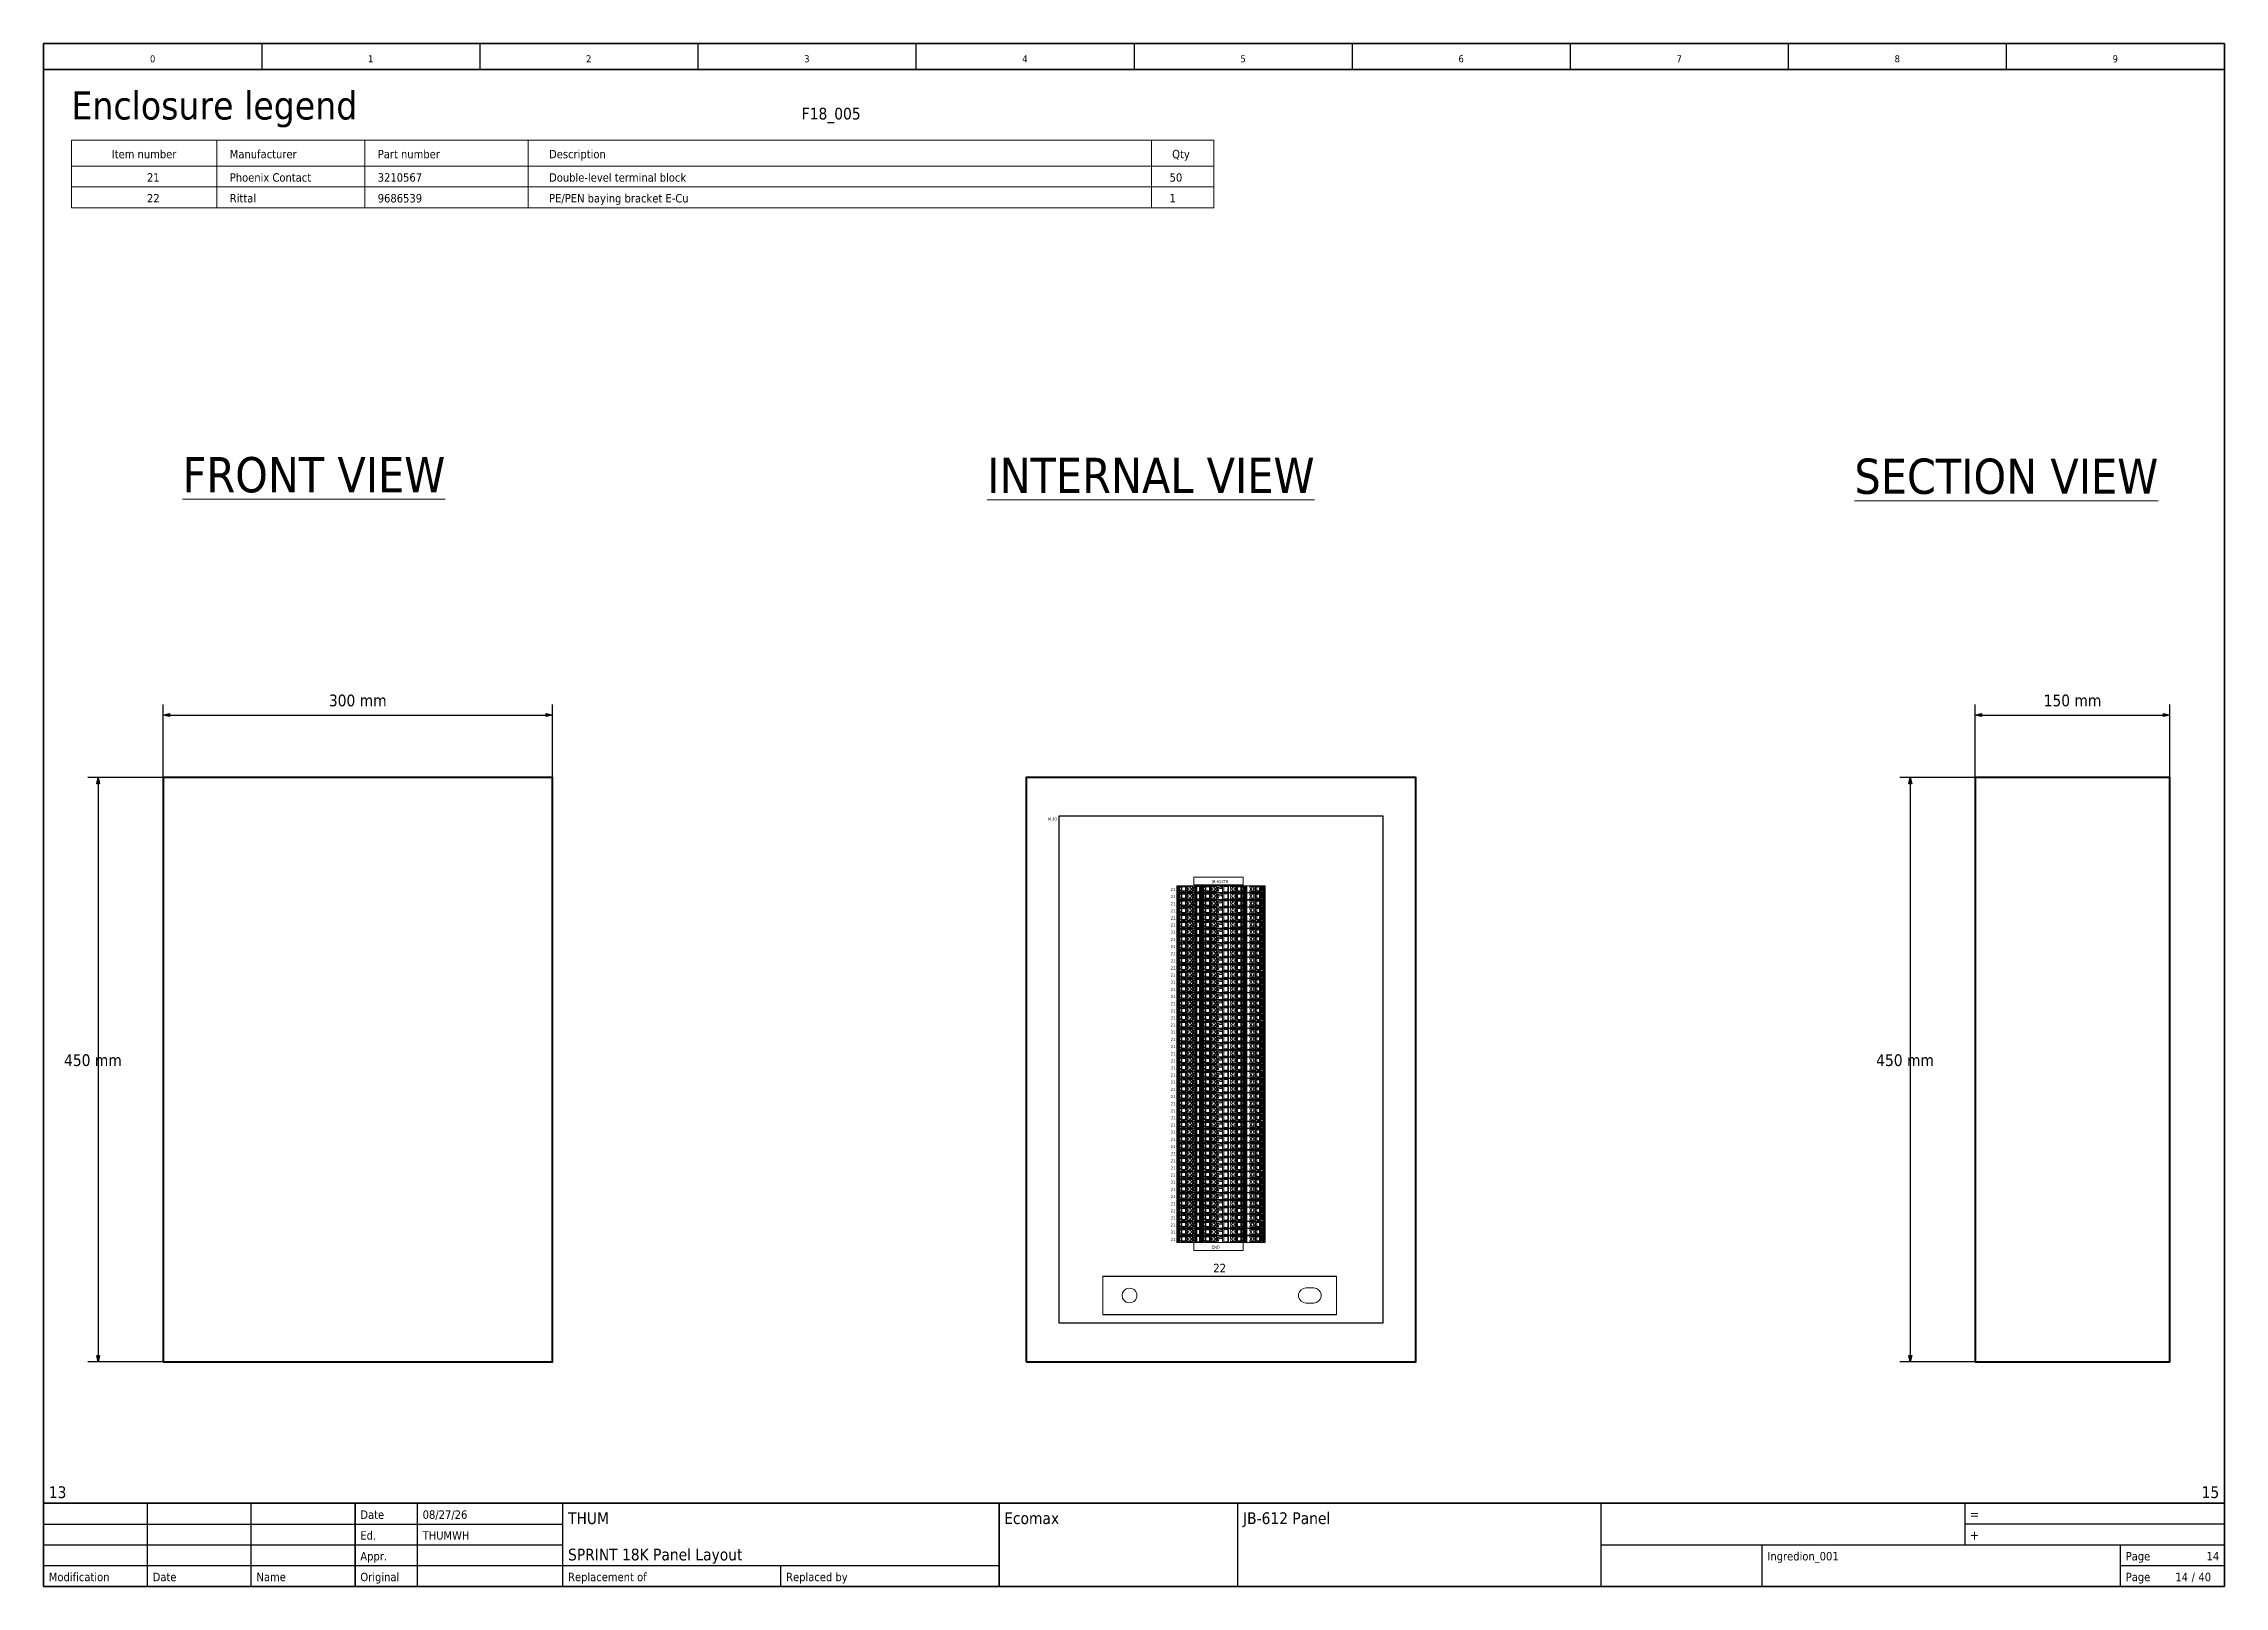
# Model space of a CAD drawing. Header units: millimetres. Extents: x 0 to 1680, y 0 to 1188.
import ezdxf
from ezdxf.enums import TextEntityAlignment as Align

# ---------------------------------------------------------------- set-up
doc = ezdxf.new("R2010")
doc.units = ezdxf.units.MM
for name, color, linetype, lineweight in [('EPLAN100', 7, 'Continuous', 13), ('EPLAN107', 5, 'Continuous', 5), ('EPLAN108', 5, 'Continuous', 9), ('EPLAN200', 7, 'Continuous', 9), ('EPLAN201', 7, 'Continuous', 9), ('EPLAN309', 5, 'Continuous', 5), ('EPLAN310', 5, 'Continuous', 5), ('EPLAN400', 5, 'Continuous', 9), ('EPLAN440', 73, 'Continuous', 9), ('EPLAN450', 7, 'Continuous', 9), ('EPLAN451', 7, 'Continuous', 9), ('EPLAN452', 7, 'Continuous', 9), ('EPLAN453', 7, 'Continuous', 9), ('EPLAN493', 5, 'Continuous', 5), ('EPLAN500', 7, 'Continuous', 9), ('EPLAN501', 7, 'Continuous', 9), ('EPLAN502', 7, 'Continuous', 9), ('EPLAN503', 7, 'Continuous', 9), ('EPLAN504', 7, 'Continuous', 9), ('MAIN-1', 7, 'Continuous', 5), ('MAIN-2', 7, 'Continuous', 5)]:
    doc.layers.add(name, color=color, linetype=linetype, lineweight=lineweight)
doc.styles.add('Tahoma', font='')
doc.styles.get('Tahoma').set_extended_font_data('Tahoma')

msp = doc.modelspace()

# ---------------------------------------------------------------- texts
at = {"layer": 'EPLAN107', "color": 5, "style": 'Tahoma'}
for s, p in [('300 mm', (242, 675)), ('150 mm', (1563, 675)), ('450 mm', (38, 398)), ('450 mm', (1434, 398))]:
    msp.add_text(s, height=9.03, dxfattribs=at).set_placement(p, align=Align.BOTTOM_CENTER)
at = {"layer": 'EPLAN108', "color": 5, "style": 'Tahoma'}
for s, p in [('JB-612TB', (900, 541)), ('END', (900, 259.5))]:
    msp.add_text(s, height=2.26, dxfattribs=at).set_placement(p, align=Align.BOTTOM_LEFT)
at = {"layer": 'EPLAN108', "color": 5, "char_height": 27.09, "attachment_point": 7, "style": 'Tahoma'}
for s, insert in [('\\LFRONT VIEW\\l', (107, 842)), ('\\LINTERNAL VIEW\\l', (727, 842)), ('\\LSECTION VIEW\\l', (1395, 840.8))]:
    msp.add_mtext(s, dxfattribs=dict(at, insert=insert))
at = {"layer": 'EPLAN200', "color": 7, "style": 'Tahoma'}
msp.add_text('Enclosure legend', height=21.672, dxfattribs=at).set_placement((21.4, 1129.6))
at = {"layer": 'EPLAN452', "color": 7, "style": 'Tahoma'}
msp.add_text('F18_005', height=9.03, dxfattribs=at).set_placement((629.4, 1129.6), align=Align.RIGHT)

# ---------------------------------------------------------------- blocks, each defined once
blk = doc.blocks.new('EPLFRAME')
at = {"layer": 'EPLAN201', "linetype": 'Continuous', "lineweight": 25, "ltscale": 4}
for p, q in [((168, 1188), (168, 1168)), ((336, 1188), (336, 1168)), ((504, 1188), (504, 1168)), ((672, 1188), (672, 1168)), ((840, 1188), (840, 1168)), ((1008, 1188), (1008, 1168)), ((1176, 1188), (1176, 1168)), ((1344, 1188), (1344, 1168)), ((1512, 1188), (1512, 1168)), ((80, 0), (80, 64)), ((160, 0), (160, 64)), ((288, 0), (288, 64)), ((400, 0), (400, 64)), ((920, 0), (920, 64)), ((1200, 0), (1200, 64)), ((1480, 64), (1480, 32)), ((0, 48), (400, 48)), ((1680, 48), (1480, 48)), ((0, 32), (400, 32)), ((1200, 32), (1680, 32)), ((1324, 0), (1324, 32)), ((1600, 0), (1600, 32)), ((0, 16), (736, 16)), ((568, 0), (568, 16)), ((1600, 16), (1680, 16))]:
    blk.add_line(p, q, dxfattribs=at)
at = {"layer": 'EPLAN201', "linetype": 'Continuous', "lineweight": 35, "ltscale": 4}
for p, q in [((0, 1168), (1680, 1168)), ((0, 64), (1680, 64)), ((240, 0), (240, 64)), ((736, 0), (736, 64))]:
    blk.add_line(p, q, dxfattribs=at)
blk.add_lwpolyline([(0, 0), (1680, 0), (1680, 1188), (0, 1188)], close=True, dxfattribs=at)
at = {"layer": 'EPLAN201', "color": 7, "style": 'Tahoma'}
for s, height, p in [('Date', 6.5, (244, 52)), ('=', 7.22, (1484, 52)), ('Ed.', 6.5, (244, 36)), ('+', 7.22, (1484, 36)), ('Appr.', 6.5, (244, 20)), ('Page', 6.5, (1604, 20)), ('Modification', 6.502, (4, 4)), ('Date', 6.5, (84, 4)), ('Name', 6.5, (164, 4)), ('Original', 6.5, (244, 4)), ('Replacement of', 6.502, (404, 4)), ('Replaced by', 6.502, (572, 4)), ('Page', 6.5, (1604, 4))]:
    blk.add_text(s, height=height, dxfattribs=at).set_placement(p)
blk.add_text('/', height=6.5, dxfattribs=at).set_placement((1656, 4), align=Align.CENTER)
at = {"layer": 'EPLAN451', "color": 7, "style": 'Tahoma'}
for tag, p, height in [('14_10014', (404, 48), 9.03), ('14_10015', (740, 48), 9.03), ('14_10011', (404, 20), 9.03), ('14_10013', (1328, 20), 6.5), ('14_10151', (292, 4), 6.5), ('14_10300', (1660, 4), 6.5)]:
    blk.add_attdef(tag, p, '', height=height, dxfattribs=at)
blk.add_attdef('4_25020', text='', height=6.5, dxfattribs=at).set_placement((1652, 4), align=Align.RIGHT)
at = {"layer": 'EPLAN452', "color": 7, "style": 'Tahoma'}
for tag, p, height in [('4_11041', (4, 68), 9.03), ('4_11071[1]', (4, 52), 6.5), ('4_11074[1]', (84, 52), 6.5), ('4_11070[1]', (164, 52), 6.5), ('4_11024', (292, 52), 6.5), ('4_11011', (924, 48), 9.03), ('4_11030', (1204, 48), 9.03), ('4_20132_1001', (1496, 52), 6.5), ('4_11071[2]', (4, 36), 6.5), ('4_11074[2]', (84, 36), 6.5), ('4_11070[2]', (164, 36), 6.5), ('4_11022', (292, 36), 6.5), ('4_20134_1001', (1496, 36), 6.5), ('4_11071[3]', (4, 20), 6.5), ('4_11074[3]', (84, 20), 6.5), ('4_11070[3]', (164, 20), 6.5), ('4_11080', (292, 20), 6.5), ('4_11059', (1204, 20), 6.5)]:
    blk.add_attdef(tag, p, '', height=height, dxfattribs=at)
for tag, height, p in [('4_11040', 9.03, (1676, 68)), ('4_11000', 6.5, (1676, 20)), ('4_11085', 6.5, (564, 4)), ('4_11086', 6.5, (732, 4))]:
    blk.add_attdef(tag, text='', height=height, dxfattribs=at).set_placement(p, align=Align.RIGHT)
at = {"layer": 'EPLAN453', "color": 7, "style": 'Tahoma'}
for tag, p in [('53_19005_1', (84, 1172)), ('53_19005', (252, 1172)), ('53_19005_8', (420, 1172)), ('53_19005_6', (588, 1172)), ('53_19005_7', (756, 1172)), ('53_19005_9', (924, 1172)), ('53_19005_3', (1092, 1172)), ('53_19005_2', (1260, 1172)), ('53_19005_4', (1428, 1172)), ('53_19005_5', (1596, 1172))]:
    blk.add_attdef(tag, text='', height=5.42, dxfattribs=at).set_placement(p, align=Align.BOTTOM_CENTER)
blk = doc.blocks.new('EPLFORMHEADER_1')
at = {"layer": 'EPLAN200', "linetype": 'Continuous', "lineweight": 9, "ltscale": 4}
for p, q in [((0, 0), (0, -20)), ((0, 0), (880, 0)), ((880, 0), (880, -20))]:
    blk.add_line(p, q, dxfattribs=at)
at = {"layer": 'EPLAN200', "linetype": 'Continuous', "lineweight": 5, "ltscale": 4}
for p, q in [((112, 0), (112, -20)), ((226, 0), (226, -20)), ((352, 0), (352, -20)), ((832, 0), (832, -20)), ((0, -20), (880, -20))]:
    blk.add_line(p, q, dxfattribs=at)
at = {"layer": 'EPLAN200', "color": 7, "style": 'Tahoma'}
blk.add_text('Item number', height=6.5016, dxfattribs=at).set_placement((56, -10.65016), align=Align.MIDDLE_CENTER)
for s, p in [('Manufacturer', (122, -10.65016)), ('Part number', (236, -10.65016)), ('Description', (368, -10.65016)), ('Qty', (848, -10.65016))]:
    blk.add_text(s, height=6.5016, dxfattribs=at).set_placement(p, align=Align.MIDDLE_LEFT)
blk = doc.blocks.new('EPLFORMDATA_1')
at = {"layer": 'EPLAN200', "linetype": 'Continuous', "lineweight": 9, "ltscale": 4}
for p, q in [((0, 0), (0, -16)), ((880, 0), (880, -16))]:
    blk.add_line(p, q, dxfattribs=at)
at = {"layer": 'EPLAN200', "linetype": 'Continuous', "lineweight": 5, "ltscale": 4}
for p, q in [((112, 0), (112, -16)), ((226, 0), (226, -16)), ((352, 0), (352, -16)), ((832, 0), (832, -16)), ((0, -16), (880, -16))]:
    blk.add_line(p, q, dxfattribs=at)
at = {"layer": 'EPLAN450', "color": 7, "style": 'Tahoma'}
blk.add_attdef('0_20450', text='', height=6.5016, dxfattribs=at).set_placement((68, -8.65016), align=Align.MIDDLE_RIGHT)
for tag, p in [('0_22222', (122, -8.65016)), ('0_22003', (236, -8.65016)), ('0_22004', (368, -8.65016)), ('0_20102[1]', (846, -8.65016))]:
    blk.add_attdef(tag, text='', height=6.5016, dxfattribs=at).set_placement(p, align=Align.MIDDLE_LEFT)
blk = doc.blocks.new('EPLFORMFOOTER_1')
at = {"layer": 'EPLAN200', "linetype": 'Continuous', "lineweight": 9, "ltscale": 4}
blk.add_line((0, 0), (880, 0), dxfattribs=at)
blk = doc.blocks.new('EPLSYM_LibrarySPECIAL_Symbol12_Variant0_Placement8')
at = {"layer": 'EPLAN309', "lineweight": 13, "ltscale": 16}
blk.add_lwpolyline([(0, -5.15), (68.15, -5.15), (68.15, 0), (0, 0)], close=True, dxfattribs=at)
at = {"layer": 'EPLAN493', "color": 5, "style": 'Tahoma'}
blk.add_attdef('17_20450', text='', height=2.3478, dxfattribs=at).set_placement((0, -21.83478), align=Align.MIDDLE_RIGHT)
blk = doc.blocks.new('EPLSYM_LibrarySPECIAL_Symbol12_Variant0_Placement8_1')
at = {"layer": 'EPLAN309', "lineweight": 13, "ltscale": 16}
blk.add_lwpolyline([(0, -5.15), (68.15, -5.15), (68.15, 0), (0, 0)], close=True, dxfattribs=at)
at = {"layer": 'EPLAN493', "color": 5, "style": 'Tahoma'}
blk.add_attdef('17_20450', text='', height=2.3478, dxfattribs=at).set_placement((0, -21.83478), align=Align.MIDDLE_RIGHT)
blk = doc.blocks.new('EPLSYM_LibrarySPECIAL_Symbol12_Variant0_Placement8_2')
at = {"layer": 'EPLAN309', "lineweight": 13, "ltscale": 16}
blk.add_lwpolyline([(0, -5.15), (68.15, -5.15), (68.15, 0), (0, 0)], close=True, dxfattribs=at)
at = {"layer": 'EPLAN493', "color": 5, "style": 'Tahoma'}
blk.add_attdef('17_20450', text='', height=2.3478, dxfattribs=at).set_placement((0, -21.83478), align=Align.MIDDLE_RIGHT)
blk = doc.blocks.new('EPLSYM_LibrarySPECIAL_Symbol12_Variant0_Placement8_3')
at = {"layer": 'EPLAN309', "lineweight": 13, "ltscale": 16}
blk.add_lwpolyline([(0, -5.15), (68.15, -5.15), (68.15, 0), (0, 0)], close=True, dxfattribs=at)
at = {"layer": 'EPLAN493', "color": 5, "style": 'Tahoma'}
blk.add_attdef('17_20450', text='', height=2.3478, dxfattribs=at).set_placement((0, -21.83478), align=Align.MIDDLE_RIGHT)
blk = doc.blocks.new('EPLSYM_LibrarySPECIAL_Symbol12_Variant0_Placement8_4')
at = {"layer": 'EPLAN309', "lineweight": 13, "ltscale": 16}
blk.add_lwpolyline([(0, -5.15), (68.15, -5.15), (68.15, 0), (0, 0)], close=True, dxfattribs=at)
at = {"layer": 'EPLAN493', "color": 5, "style": 'Tahoma'}
blk.add_attdef('17_20450', text='', height=2.3478, dxfattribs=at).set_placement((0, -21.83478), align=Align.MIDDLE_RIGHT)
blk = doc.blocks.new('EPLSYM_LibrarySPECIAL_Symbol12_Variant0_Placement8_5')
at = {"layer": 'EPLAN309', "lineweight": 13, "ltscale": 16}
blk.add_lwpolyline([(0, -5.15), (68.15, -5.15), (68.15, 0), (0, 0)], close=True, dxfattribs=at)
at = {"layer": 'EPLAN493', "color": 5, "style": 'Tahoma'}
blk.add_attdef('17_20450', text='', height=2.3478, dxfattribs=at).set_placement((0, -21.83478), align=Align.MIDDLE_RIGHT)
blk = doc.blocks.new('EPLSYM_LibrarySPECIAL_Symbol12_Variant0_Placement8_6')
at = {"layer": 'EPLAN309', "lineweight": 13, "ltscale": 16}
blk.add_lwpolyline([(0, -5.15), (68.15, -5.15), (68.15, 0), (0, 0)], close=True, dxfattribs=at)
at = {"layer": 'EPLAN493', "color": 5, "style": 'Tahoma'}
blk.add_attdef('17_20450', text='', height=2.3478, dxfattribs=at).set_placement((0, -21.83478), align=Align.MIDDLE_RIGHT)
blk = doc.blocks.new('EPLSYM_LibrarySPECIAL_Symbol12_Variant0_Placement8_7')
at = {"layer": 'EPLAN309', "lineweight": 13, "ltscale": 16}
blk.add_lwpolyline([(0, -5.15), (68.15, -5.15), (68.15, 0), (0, 0)], close=True, dxfattribs=at)
at = {"layer": 'EPLAN493', "color": 5, "style": 'Tahoma'}
blk.add_attdef('17_20450', text='', height=2.3478, dxfattribs=at).set_placement((0, -21.83478), align=Align.MIDDLE_RIGHT)
blk = doc.blocks.new('EPLSYM_LibrarySPECIAL_Symbol12_Variant0_Placement8_8')
at = {"layer": 'EPLAN309', "lineweight": 13, "ltscale": 16}
blk.add_lwpolyline([(0, -5.15), (68.15, -5.15), (68.15, 0), (0, 0)], close=True, dxfattribs=at)
at = {"layer": 'EPLAN493', "color": 5, "style": 'Tahoma'}
blk.add_attdef('17_20450', text='', height=2.3478, dxfattribs=at).set_placement((0, -21.83478), align=Align.MIDDLE_RIGHT)
blk = doc.blocks.new('EPLSYM_LibrarySPECIAL_Symbol12_Variant0_Placement8_9')
at = {"layer": 'EPLAN309', "lineweight": 13, "ltscale": 16}
blk.add_lwpolyline([(0, -5.15), (68.15, -5.15), (68.15, 0), (0, 0)], close=True, dxfattribs=at)
at = {"layer": 'EPLAN493', "color": 5, "style": 'Tahoma'}
blk.add_attdef('17_20450', text='', height=2.3478, dxfattribs=at).set_placement((0, -21.83478), align=Align.MIDDLE_RIGHT)
blk = doc.blocks.new('EPLSYM_LibrarySPECIAL_Symbol12_Variant0_Placement8_10')
at = {"layer": 'EPLAN309', "lineweight": 13, "ltscale": 16}
blk.add_lwpolyline([(0, -5.15), (68.15, -5.15), (68.15, 0), (0, 0)], close=True, dxfattribs=at)
at = {"layer": 'EPLAN493', "color": 5, "style": 'Tahoma'}
blk.add_attdef('17_20450', text='', height=2.3478, dxfattribs=at).set_placement((0, -21.83478), align=Align.MIDDLE_RIGHT)
blk = doc.blocks.new('EPLSYM_LibrarySPECIAL_Symbol12_Variant0_Placement8_11')
at = {"layer": 'EPLAN309', "lineweight": 13, "ltscale": 16}
blk.add_lwpolyline([(0, -5.15), (68.15, -5.15), (68.15, 0), (0, 0)], close=True, dxfattribs=at)
at = {"layer": 'EPLAN493', "color": 5, "style": 'Tahoma'}
blk.add_attdef('17_20450', text='', height=2.3478, dxfattribs=at).set_placement((0, -21.83478), align=Align.MIDDLE_RIGHT)
blk = doc.blocks.new('EPLSYM_LibrarySPECIAL_Symbol12_Variant0_Placement8_12')
at = {"layer": 'EPLAN309', "lineweight": 13, "ltscale": 16}
blk.add_lwpolyline([(0, -5.15), (68.15, -5.15), (68.15, 0), (0, 0)], close=True, dxfattribs=at)
at = {"layer": 'EPLAN493', "color": 5, "style": 'Tahoma'}
blk.add_attdef('17_20450', text='', height=2.3478, dxfattribs=at).set_placement((0, -21.83478), align=Align.MIDDLE_RIGHT)
blk = doc.blocks.new('EPLSYM_LibrarySPECIAL_Symbol12_Variant0_Placement8_13')
at = {"layer": 'EPLAN309', "lineweight": 13, "ltscale": 16}
blk.add_lwpolyline([(0, -5.15), (68.15, -5.15), (68.15, 0), (0, 0)], close=True, dxfattribs=at)
at = {"layer": 'EPLAN493', "color": 5, "style": 'Tahoma'}
blk.add_attdef('17_20450', text='', height=2.3478, dxfattribs=at).set_placement((0, -21.83478), align=Align.MIDDLE_RIGHT)
blk = doc.blocks.new('EPLSYM_LibrarySPECIAL_Symbol12_Variant0_Placement8_14')
at = {"layer": 'EPLAN309', "lineweight": 13, "ltscale": 16}
blk.add_lwpolyline([(0, -5.15), (68.15, -5.15), (68.15, 0), (0, 0)], close=True, dxfattribs=at)
at = {"layer": 'EPLAN493', "color": 5, "style": 'Tahoma'}
blk.add_attdef('17_20450', text='', height=2.3478, dxfattribs=at).set_placement((0, -21.83478), align=Align.MIDDLE_RIGHT)
blk = doc.blocks.new('EPLSYM_LibrarySPECIAL_Symbol12_Variant0_Placement8_15')
at = {"layer": 'EPLAN309', "lineweight": 13, "ltscale": 16}
blk.add_lwpolyline([(0, -5.15), (68.15, -5.15), (68.15, 0), (0, 0)], close=True, dxfattribs=at)
at = {"layer": 'EPLAN493', "color": 5, "style": 'Tahoma'}
blk.add_attdef('17_20450', text='', height=2.3478, dxfattribs=at).set_placement((0, -21.83478), align=Align.MIDDLE_RIGHT)
blk = doc.blocks.new('EPLSYM_LibrarySPECIAL_Symbol12_Variant0_Placement8_16')
at = {"layer": 'EPLAN309', "lineweight": 13, "ltscale": 16}
blk.add_lwpolyline([(0, -5.15), (68.15, -5.15), (68.15, 0), (0, 0)], close=True, dxfattribs=at)
at = {"layer": 'EPLAN493', "color": 5, "style": 'Tahoma'}
blk.add_attdef('17_20450', text='', height=2.3478, dxfattribs=at).set_placement((0, -21.83478), align=Align.MIDDLE_RIGHT)
blk = doc.blocks.new('EPLSYM_LibrarySPECIAL_Symbol12_Variant0_Placement8_17')
at = {"layer": 'EPLAN309', "lineweight": 13, "ltscale": 16}
blk.add_lwpolyline([(0, -5.15), (68.15, -5.15), (68.15, 0), (0, 0)], close=True, dxfattribs=at)
at = {"layer": 'EPLAN493', "color": 5, "style": 'Tahoma'}
blk.add_attdef('17_20450', text='', height=2.3478, dxfattribs=at).set_placement((0, -21.83478), align=Align.MIDDLE_RIGHT)
blk = doc.blocks.new('EPLSYM_LibrarySPECIAL_Symbol12_Variant0_Placement8_18')
at = {"layer": 'EPLAN309', "lineweight": 13, "ltscale": 16}
blk.add_lwpolyline([(0, -5.15), (68.15, -5.15), (68.15, 0), (0, 0)], close=True, dxfattribs=at)
at = {"layer": 'EPLAN493', "color": 5, "style": 'Tahoma'}
blk.add_attdef('17_20450', text='', height=2.3478, dxfattribs=at).set_placement((0, -21.83478), align=Align.MIDDLE_RIGHT)
blk = doc.blocks.new('EPLSYM_LibrarySPECIAL_Symbol12_Variant0_Placement8_19')
at = {"layer": 'EPLAN309', "lineweight": 13, "ltscale": 16}
blk.add_lwpolyline([(0, -5.15), (68.15, -5.15), (68.15, 0), (0, 0)], close=True, dxfattribs=at)
at = {"layer": 'EPLAN493', "color": 5, "style": 'Tahoma'}
blk.add_attdef('17_20450', text='', height=2.3478, dxfattribs=at).set_placement((0, -21.83478), align=Align.MIDDLE_RIGHT)
blk = doc.blocks.new('EPLSYM_LibrarySPECIAL_Symbol12_Variant0_Placement8_20')
at = {"layer": 'EPLAN309', "lineweight": 13, "ltscale": 16}
blk.add_lwpolyline([(0, -5.15), (68.15, -5.15), (68.15, 0), (0, 0)], close=True, dxfattribs=at)
at = {"layer": 'EPLAN493', "color": 5, "style": 'Tahoma'}
blk.add_attdef('17_20450', text='', height=2.3478, dxfattribs=at).set_placement((0, -21.83478), align=Align.MIDDLE_RIGHT)
blk = doc.blocks.new('EPLSYM_LibrarySPECIAL_Symbol12_Variant0_Placement8_21')
at = {"layer": 'EPLAN309', "lineweight": 13, "ltscale": 16}
blk.add_lwpolyline([(0, -5.15), (68.15, -5.15), (68.15, 0), (0, 0)], close=True, dxfattribs=at)
at = {"layer": 'EPLAN493', "color": 5, "style": 'Tahoma'}
blk.add_attdef('17_20450', text='', height=2.3478, dxfattribs=at).set_placement((0, -21.83478), align=Align.MIDDLE_RIGHT)
blk = doc.blocks.new('EPLSYM_LibrarySPECIAL_Symbol12_Variant0_Placement8_22')
at = {"layer": 'EPLAN309', "lineweight": 13, "ltscale": 16}
blk.add_lwpolyline([(0, -5.15), (68.15, -5.15), (68.15, 0), (0, 0)], close=True, dxfattribs=at)
at = {"layer": 'EPLAN493', "color": 5, "style": 'Tahoma'}
blk.add_attdef('17_20450', text='', height=2.3478, dxfattribs=at).set_placement((0, -21.83478), align=Align.MIDDLE_RIGHT)
blk = doc.blocks.new('EPLSYM_LibrarySPECIAL_Symbol12_Variant0_Placement8_23')
at = {"layer": 'EPLAN309', "lineweight": 13, "ltscale": 16}
blk.add_lwpolyline([(0, -5.15), (68.15, -5.15), (68.15, 0), (0, 0)], close=True, dxfattribs=at)
at = {"layer": 'EPLAN493', "color": 5, "style": 'Tahoma'}
blk.add_attdef('17_20450', text='', height=2.3478, dxfattribs=at).set_placement((0, -21.83478), align=Align.MIDDLE_RIGHT)
blk = doc.blocks.new('EPLSYM_LibrarySPECIAL_Symbol12_Variant0_Placement8_24')
at = {"layer": 'EPLAN309', "lineweight": 13, "ltscale": 16}
blk.add_lwpolyline([(0, -5.15), (68.15, -5.15), (68.15, 0), (0, 0)], close=True, dxfattribs=at)
at = {"layer": 'EPLAN493', "color": 5, "style": 'Tahoma'}
blk.add_attdef('17_20450', text='', height=2.3478, dxfattribs=at).set_placement((0, -21.83478), align=Align.MIDDLE_RIGHT)
blk = doc.blocks.new('EPLSYM_LibrarySPECIAL_Symbol12_Variant0_Placement8_25')
at = {"layer": 'EPLAN309', "lineweight": 13, "ltscale": 16}
blk.add_lwpolyline([(0, -5.15), (68.15, -5.15), (68.15, 0), (0, 0)], close=True, dxfattribs=at)
at = {"layer": 'EPLAN493', "color": 5, "style": 'Tahoma'}
blk.add_attdef('17_20450', text='', height=2.3478, dxfattribs=at).set_placement((0, -21.83478), align=Align.MIDDLE_RIGHT)
blk = doc.blocks.new('EPLSYM_LibrarySPECIAL_Symbol12_Variant0_Placement8_26')
at = {"layer": 'EPLAN309', "lineweight": 13, "ltscale": 16}
blk.add_lwpolyline([(0, -5.15), (68.15, -5.15), (68.15, 0), (0, 0)], close=True, dxfattribs=at)
at = {"layer": 'EPLAN493', "color": 5, "style": 'Tahoma'}
blk.add_attdef('17_20450', text='', height=2.3478, dxfattribs=at).set_placement((0, -21.83478), align=Align.MIDDLE_RIGHT)
blk = doc.blocks.new('EPLSYM_LibrarySPECIAL_Symbol12_Variant0_Placement8_27')
at = {"layer": 'EPLAN309', "lineweight": 13, "ltscale": 16}
blk.add_lwpolyline([(0, -5.15), (68.15, -5.15), (68.15, 0), (0, 0)], close=True, dxfattribs=at)
at = {"layer": 'EPLAN493', "color": 5, "style": 'Tahoma'}
blk.add_attdef('17_20450', text='', height=2.3478, dxfattribs=at).set_placement((0, -21.83478), align=Align.MIDDLE_RIGHT)
blk = doc.blocks.new('EPLSYM_LibrarySPECIAL_Symbol12_Variant0_Placement8_28')
at = {"layer": 'EPLAN309', "lineweight": 13, "ltscale": 16}
blk.add_lwpolyline([(0, -5.15), (68.15, -5.15), (68.15, 0), (0, 0)], close=True, dxfattribs=at)
at = {"layer": 'EPLAN493', "color": 5, "style": 'Tahoma'}
blk.add_attdef('17_20450', text='', height=2.3478, dxfattribs=at).set_placement((0, -21.83478), align=Align.MIDDLE_RIGHT)
blk = doc.blocks.new('EPLSYM_LibrarySPECIAL_Symbol12_Variant0_Placement8_29')
at = {"layer": 'EPLAN309', "lineweight": 13, "ltscale": 16}
blk.add_lwpolyline([(0, -5.15), (68.15, -5.15), (68.15, 0), (0, 0)], close=True, dxfattribs=at)
at = {"layer": 'EPLAN493', "color": 5, "style": 'Tahoma'}
blk.add_attdef('17_20450', text='', height=2.3478, dxfattribs=at).set_placement((0, -21.83478), align=Align.MIDDLE_RIGHT)
blk = doc.blocks.new('EPLSYM_LibrarySPECIAL_Symbol12_Variant0_Placement8_30')
at = {"layer": 'EPLAN309', "lineweight": 13, "ltscale": 16}
blk.add_lwpolyline([(0, -5.15), (68.15, -5.15), (68.15, 0), (0, 0)], close=True, dxfattribs=at)
at = {"layer": 'EPLAN493', "color": 5, "style": 'Tahoma'}
blk.add_attdef('17_20450', text='', height=2.3478, dxfattribs=at).set_placement((0, -21.83478), align=Align.MIDDLE_RIGHT)
blk = doc.blocks.new('EPLSYM_LibrarySPECIAL_Symbol12_Variant0_Placement8_31')
at = {"layer": 'EPLAN309', "lineweight": 13, "ltscale": 16}
blk.add_lwpolyline([(0, -5.15), (68.15, -5.15), (68.15, 0), (0, 0)], close=True, dxfattribs=at)
at = {"layer": 'EPLAN493', "color": 5, "style": 'Tahoma'}
blk.add_attdef('17_20450', text='', height=2.3478, dxfattribs=at).set_placement((0, -21.83478), align=Align.MIDDLE_RIGHT)
blk = doc.blocks.new('EPLSYM_LibrarySPECIAL_Symbol12_Variant0_Placement8_32')
at = {"layer": 'EPLAN309', "lineweight": 13, "ltscale": 16}
blk.add_lwpolyline([(0, -5.15), (68.15, -5.15), (68.15, 0), (0, 0)], close=True, dxfattribs=at)
at = {"layer": 'EPLAN493', "color": 5, "style": 'Tahoma'}
blk.add_attdef('17_20450', text='', height=2.3478, dxfattribs=at).set_placement((0, -21.83478), align=Align.MIDDLE_RIGHT)
blk = doc.blocks.new('EPLSYM_LibrarySPECIAL_Symbol12_Variant0_Placement8_33')
at = {"layer": 'EPLAN309', "lineweight": 13, "ltscale": 16}
blk.add_lwpolyline([(0, -5.15), (68.15, -5.15), (68.15, 0), (0, 0)], close=True, dxfattribs=at)
at = {"layer": 'EPLAN493', "color": 5, "style": 'Tahoma'}
blk.add_attdef('17_20450', text='', height=2.3478, dxfattribs=at).set_placement((0, -21.83478), align=Align.MIDDLE_RIGHT)
blk = doc.blocks.new('EPLSYM_LibrarySPECIAL_Symbol12_Variant0_Placement8_34')
at = {"layer": 'EPLAN309', "lineweight": 13, "ltscale": 16}
blk.add_lwpolyline([(0, -5.15), (68.15, -5.15), (68.15, 0), (0, 0)], close=True, dxfattribs=at)
at = {"layer": 'EPLAN493', "color": 5, "style": 'Tahoma'}
blk.add_attdef('17_20450', text='', height=2.3478, dxfattribs=at).set_placement((0, -21.83478), align=Align.MIDDLE_RIGHT)
blk = doc.blocks.new('EPLSYM_LibrarySPECIAL_Symbol12_Variant0_Placement8_35')
at = {"layer": 'EPLAN309', "lineweight": 13, "ltscale": 16}
blk.add_lwpolyline([(0, -5.15), (68.15, -5.15), (68.15, 0), (0, 0)], close=True, dxfattribs=at)
at = {"layer": 'EPLAN493', "color": 5, "style": 'Tahoma'}
blk.add_attdef('17_20450', text='', height=2.3478, dxfattribs=at).set_placement((0, -21.83478), align=Align.MIDDLE_RIGHT)
blk = doc.blocks.new('EPLSYM_LibrarySPECIAL_Symbol12_Variant0_Placement8_36')
at = {"layer": 'EPLAN309', "lineweight": 13, "ltscale": 16}
blk.add_lwpolyline([(0, -5.15), (68.15, -5.15), (68.15, 0), (0, 0)], close=True, dxfattribs=at)
at = {"layer": 'EPLAN493', "color": 5, "style": 'Tahoma'}
blk.add_attdef('17_20450', text='', height=2.3478, dxfattribs=at).set_placement((0, -21.83478), align=Align.MIDDLE_RIGHT)
blk = doc.blocks.new('EPLSYM_LibrarySPECIAL_Symbol12_Variant0_Placement8_37')
at = {"layer": 'EPLAN309', "lineweight": 13, "ltscale": 16}
blk.add_lwpolyline([(0, -5.15), (68.15, -5.15), (68.15, 0), (0, 0)], close=True, dxfattribs=at)
at = {"layer": 'EPLAN493', "color": 5, "style": 'Tahoma'}
blk.add_attdef('17_20450', text='', height=2.3478, dxfattribs=at).set_placement((0, -21.83478), align=Align.MIDDLE_RIGHT)
blk = doc.blocks.new('EPLSYM_LibrarySPECIAL_Symbol12_Variant0_Placement8_38')
at = {"layer": 'EPLAN309', "lineweight": 13, "ltscale": 16}
blk.add_lwpolyline([(0, -5.15), (68.15, -5.15), (68.15, 0), (0, 0)], close=True, dxfattribs=at)
at = {"layer": 'EPLAN493', "color": 5, "style": 'Tahoma'}
blk.add_attdef('17_20450', text='', height=2.3478, dxfattribs=at).set_placement((0, -21.83478), align=Align.MIDDLE_RIGHT)
blk = doc.blocks.new('EPLSYM_LibrarySPECIAL_Symbol12_Variant0_Placement8_39')
at = {"layer": 'EPLAN309', "lineweight": 13, "ltscale": 16}
blk.add_lwpolyline([(0, -5.15), (68.15, -5.15), (68.15, 0), (0, 0)], close=True, dxfattribs=at)
at = {"layer": 'EPLAN493', "color": 5, "style": 'Tahoma'}
blk.add_attdef('17_20450', text='', height=2.3478, dxfattribs=at).set_placement((0, -21.83478), align=Align.MIDDLE_RIGHT)
blk = doc.blocks.new('EPLSYM_LibrarySPECIAL_Symbol12_Variant0_Placement8_40')
at = {"layer": 'EPLAN309', "lineweight": 13, "ltscale": 16}
blk.add_lwpolyline([(0, -5.15), (68.15, -5.15), (68.15, 0), (0, 0)], close=True, dxfattribs=at)
at = {"layer": 'EPLAN493', "color": 5, "style": 'Tahoma'}
blk.add_attdef('17_20450', text='', height=2.3478, dxfattribs=at).set_placement((0, -21.83478), align=Align.MIDDLE_RIGHT)
blk = doc.blocks.new('EPLSYM_LibrarySPECIAL_Symbol12_Variant0_Placement8_41')
at = {"layer": 'EPLAN309', "lineweight": 13, "ltscale": 16}
blk.add_lwpolyline([(0, -5.15), (68.15, -5.15), (68.15, 0), (0, 0)], close=True, dxfattribs=at)
at = {"layer": 'EPLAN493', "color": 5, "style": 'Tahoma'}
blk.add_attdef('17_20450', text='', height=2.3478, dxfattribs=at).set_placement((0, -21.83478), align=Align.MIDDLE_RIGHT)
blk = doc.blocks.new('EPLSYM_LibrarySPECIAL_Symbol12_Variant0_Placement8_42')
at = {"layer": 'EPLAN309', "lineweight": 13, "ltscale": 16}
blk.add_lwpolyline([(0, -5.15), (68.15, -5.15), (68.15, 0), (0, 0)], close=True, dxfattribs=at)
at = {"layer": 'EPLAN493', "color": 5, "style": 'Tahoma'}
blk.add_attdef('17_20450', text='', height=2.3478, dxfattribs=at).set_placement((0, -21.83478), align=Align.MIDDLE_RIGHT)
blk = doc.blocks.new('EPLSYM_LibrarySPECIAL_Symbol12_Variant0_Placement8_43')
at = {"layer": 'EPLAN309', "lineweight": 13, "ltscale": 16}
blk.add_lwpolyline([(0, -5.15), (68.15, -5.15), (68.15, 0), (0, 0)], close=True, dxfattribs=at)
at = {"layer": 'EPLAN493', "color": 5, "style": 'Tahoma'}
blk.add_attdef('17_20450', text='', height=2.3478, dxfattribs=at).set_placement((0, -21.83478), align=Align.MIDDLE_RIGHT)
blk = doc.blocks.new('EPLSYM_LibrarySPECIAL_Symbol12_Variant0_Placement8_44')
at = {"layer": 'EPLAN309', "lineweight": 13, "ltscale": 16}
blk.add_lwpolyline([(0, -5.15), (68.15, -5.15), (68.15, 0), (0, 0)], close=True, dxfattribs=at)
at = {"layer": 'EPLAN493', "color": 5, "style": 'Tahoma'}
blk.add_attdef('17_20450', text='', height=2.3478, dxfattribs=at).set_placement((0, -21.83478), align=Align.MIDDLE_RIGHT)
blk = doc.blocks.new('EPLSYM_LibrarySPECIAL_Symbol12_Variant0_Placement8_45')
at = {"layer": 'EPLAN309', "lineweight": 13, "ltscale": 16}
blk.add_lwpolyline([(0, -5.15), (68.15, -5.15), (68.15, 0), (0, 0)], close=True, dxfattribs=at)
at = {"layer": 'EPLAN493', "color": 5, "style": 'Tahoma'}
blk.add_attdef('17_20450', text='', height=2.3478, dxfattribs=at).set_placement((0, -21.83478), align=Align.MIDDLE_RIGHT)
blk = doc.blocks.new('EPLSYM_LibrarySPECIAL_Symbol12_Variant0_Placement8_46')
at = {"layer": 'EPLAN309', "lineweight": 13, "ltscale": 16}
blk.add_lwpolyline([(0, -5.15), (68.15, -5.15), (68.15, 0), (0, 0)], close=True, dxfattribs=at)
at = {"layer": 'EPLAN493', "color": 5, "style": 'Tahoma'}
blk.add_attdef('17_20450', text='', height=2.3478, dxfattribs=at).set_placement((0, -21.83478), align=Align.MIDDLE_RIGHT)
blk = doc.blocks.new('EPLSYM_LibrarySPECIAL_Symbol12_Variant0_Placement8_47')
at = {"layer": 'EPLAN309', "lineweight": 13, "ltscale": 16}
blk.add_lwpolyline([(0, -5.15), (68.15, -5.15), (68.15, 0), (0, 0)], close=True, dxfattribs=at)
at = {"layer": 'EPLAN493', "color": 5, "style": 'Tahoma'}
blk.add_attdef('17_20450', text='', height=2.3478, dxfattribs=at).set_placement((0, -21.83478), align=Align.MIDDLE_RIGHT)
blk = doc.blocks.new('EPLSYM_LibrarySPECIAL_Symbol12_Variant0_Placement8_48')
at = {"layer": 'EPLAN309', "lineweight": 13, "ltscale": 16}
blk.add_lwpolyline([(0, -5.15), (68.15, -5.15), (68.15, 0), (0, 0)], close=True, dxfattribs=at)
at = {"layer": 'EPLAN493', "color": 5, "style": 'Tahoma'}
blk.add_attdef('17_20450', text='', height=2.3478, dxfattribs=at).set_placement((0, -21.83478), align=Align.MIDDLE_RIGHT)
blk = doc.blocks.new('EPLSYM_LibrarySPECIAL_Symbol12_Variant0_Placement8_49')
at = {"layer": 'EPLAN309', "lineweight": 13, "ltscale": 16}
blk.add_lwpolyline([(0, -5.15), (68.15, -5.15), (68.15, 0), (0, 0)], close=True, dxfattribs=at)
at = {"layer": 'EPLAN493', "color": 5, "style": 'Tahoma'}
blk.add_attdef('17_20450', text='', height=2.3478, dxfattribs=at).set_placement((0, -21.83478), align=Align.MIDDLE_RIGHT)
blk = doc.blocks.new('EPLSYM_LibrarySPECIAL_Symbol12_Variant0_Placement8_50')
at = {"layer": 'EPLAN493', "color": 5, "style": 'Tahoma'}
blk.add_attdef('17_20450', text='', height=6.5, dxfattribs=at).set_placement((0, -21.6), align=Align.BOTTOM_CENTER)
blk = doc.blocks.new('EPLSYM_LibrarySPECIAL_Symbol11_Variant0_Placement8')
at = {"layer": 'EPLAN310', "lineweight": 25, "ltscale": 16}
blk.add_lwpolyline([(0, -390), (250, -390), (250, 0), (0, 0)], close=True, dxfattribs=at)
at = {"layer": 'EPLAN400', "color": 5, "style": 'Tahoma'}
blk.add_attdef('17_20010', text='', height=2.2575, dxfattribs=at).set_placement((-1.5, -0.9515), align=Align.TOP_RIGHT)
at = {"layer": 'EPLAN440', "color": 73, "style": 'Tahoma'}
blk.add_attdef('17_20300', text='', height=1.6254, dxfattribs=at).set_placement((-1.5, -4.57508), align=Align.TOP_RIGHT)
at = {"layer": 'EPLAN500', "color": 7, "style": 'Tahoma'}
blk.add_attdef('17_20027', text='', height=1.6254, dxfattribs=at).set_placement((-1.5, -7.27508), align=Align.TOP_RIGHT)
at = {"layer": 'EPLAN501', "color": 7, "style": 'Tahoma'}
blk.add_attdef('17_20011', text='', height=1.6254, dxfattribs=at).set_placement((-1.5, -12.67508), align=Align.TOP_RIGHT)
at = {"layer": 'EPLAN502', "color": 7, "style": 'Tahoma'}
blk.add_attdef('17_20025', text='', height=1.6254, dxfattribs=at).set_placement((-1.5, -15.37508), align=Align.TOP_RIGHT)
at = {"layer": 'EPLAN503', "color": 7, "style": 'Tahoma'}
blk.add_attdef('17_20024', text='', height=1.6254, dxfattribs=at).set_placement((-1.5, -18.07508), align=Align.TOP_RIGHT)
at = {"layer": 'EPLAN504', "color": 7, "style": 'Tahoma'}
blk.add_attdef('17_20901[1]', text='', height=1.6254, dxfattribs=at).set_placement((-1.5, -9.97508), align=Align.TOP_RIGHT)

# ---------------------------------------------------------------- hatches: boundary and pattern name
at = {"layer": 'EPLAN107', "linetype": 'Continuous', "lineweight": -3, "ltscale": 4}
for points in [[(97, 669.9), (92, 671), (97, 672.1)], [(387.1, 672.1), (392, 671), (387.1, 669.9)], [(1493, 669.9), (1488, 671), (1493, 672.1)], [(1633, 672.1), (1638, 671), (1633, 669.9)], [(40.9, 618), (42, 623), (43.1, 618)], [(1436.8, 618), (1438, 623), (1439.2, 618)], [(43.1, 177.9), (42, 173), (40.9, 177.9)], [(1439.2, 177.9), (1438, 173), (1436.8, 177.9)]]:
    msp.add_hatch(color=5, dxfattribs=at).paths.add_polyline_path(points, flags=0)

# ---------------------------------------------------------------- linework, layer by layer
at = {"layer": 'EPLAN100', "lineweight": 0, "ltscale": 4}
for p, q in [((816, 238.6), (996, 238.6)), ((996, 209), (996, 239)), ((816, 209.4), (996, 209.4)), ((816, 209), (996, 209))]:
    msp.add_line(p, q, dxfattribs=at)
at = {"layer": 'EPLAN100', "lineweight": 50, "ltscale": 16}
for points in [[(92, 173), (392, 173), (392, 623), (92, 623)], [(757, 173), (1057, 173), (1057, 623), (757, 623)], [(1488, 173), (1638, 173), (1638, 623), (1488, 623)]]:
    msp.add_lwpolyline(points, close=True, dxfattribs=at)
at = {"layer": 'EPLAN100', "lineweight": 0, "ltscale": 6}
for points in [[(886, 540.2), (924, 540.2), (924, 546.2), (886, 546.2)], [(886, 258.7), (924, 258.7), (924, 264.7), (886, 264.7)]]:
    msp.add_lwpolyline(points, close=True, dxfattribs=at)
at = {"layer": 'EPLAN100', "lineweight": 0, "ltscale": 4}
for points in [[(816, 209), (816, 239), (996, 239)], [(831.1, 226.1), (830.8, 224), (831.1, 221.9), (832.3, 220.1), (833.9, 218.9), (836, 218.3), (838.1, 218.5), (840, 219.4), (841.4, 221), (842.2, 222.9), (842.2, 225.1), (841.4, 227), (840, 228.6), (838.1, 229.5), (836, 229.7), (833.9, 229.1), (832.3, 227.9), (831.1, 226.1)], [(966.8, 225), (966.8, 223), (967.5, 221.1), (968.8, 219.6), (970.5, 218.6), (972.5, 218.2), (978.5, 218.2), (980.5, 218.6), (982.2, 219.6), (983.5, 221.1), (984.2, 223), (984.2, 225), (983.5, 226.9), (982.2, 228.4), (980.5, 229.4), (978.5, 229.8), (972.5, 229.8), (970.5, 229.4), (968.8, 228.4), (967.5, 226.9), (966.8, 225)]]:
    msp.add_lwpolyline(points, dxfattribs=at)
at = {"layer": 'EPLAN107', "color": 5, "linetype": 'Continuous', "lineweight": 25, "ltscale": 4}
for p, q in [((92, 623), (92, 679)), ((392, 623), (392, 679)), ((1488, 623), (1488, 679)), ((1638, 623), (1638, 679)), ((96, 671), (388, 671)), ((1492, 671), (1634, 671)), ((92, 623), (34, 623)), ((1488, 623), (1430, 623)), ((42, 619), (42, 177)), ((1438, 619), (1438, 177)), ((92, 173), (34, 173)), ((1488, 173), (1430, 173))]:
    msp.add_line(p, q, dxfattribs=at)
at = {"layer": 'EPLAN107', "color": 5, "linetype": 'Continuous', "lineweight": -3, "ltscale": 4}
for points in [[(97, 669.9), (92, 671), (97, 672.1)], [(387.1, 672.1), (392, 671), (387.1, 669.9)], [(1493, 669.9), (1488, 671), (1493, 672.1)], [(1633, 672.1), (1638, 671), (1633, 669.9)], [(40.9, 618), (42, 623), (43.1, 618)], [(1436.8, 618), (1438, 623), (1439.2, 618)], [(43.1, 177.9), (42, 173), (40.9, 177.9)], [(1439.2, 177.9), (1438, 173), (1436.8, 177.9)]]:
    msp.add_lwpolyline(points, close=True, dxfattribs=at)
at = {"layer": 'MAIN-1'}
for p, q in [((872.9, 539.5), (873.3, 539.5)), ((872.9, 534.3), (872.9, 539.5)), ((873.4, 539.5), (873.3, 539.5)), ((873.3, 534.3), (873.3, 539.5)), ((873.5, 539.5), (873.4, 539.5)), ((873.4, 534.3), (873.4, 539.5)), ((873.5, 539.5), (876.7, 539.5)), ((873.5, 534.3), (873.5, 539.5)), ((876, 538.8), (876.2, 538.5)), ((876.2, 538.5), (878.2, 538.6)), ((876.5, 535.5), (876.5, 538.5)), ((876.7, 539.5), (877.7, 539.5)), ((876.7, 539.5), (876.7, 539.3)), ((876.7, 539.3), (876.7, 539.3)), ((876.7, 539.3), (876.8, 539.3)), ((876.7, 538.5), (876.7, 535.5)), ((876.8, 539.3), (876.9, 539.4)), ((876.8, 539.3), (876.8, 539.3)), ((876.9, 539.4), (876.9, 539.4)), ((876.9, 539.4), (877, 539.4)), ((876.9, 535.5), (876.9, 538.5)), ((877, 539.4), (877.1, 539.4)), ((877.1, 539.4), (877.2, 539.5)), ((877.1, 539.4), (877.1, 539.4)), ((877.2, 539.5), (877.3, 539.5)), ((877.3, 539.5), (877.3, 539.5)), ((877.3, 539.5), (877.4, 539.5)), ((877.4, 539.5), (877.5, 539.5)), ((877.5, 539.5), (877.6, 539.5)), ((877.6, 539.5), (877.7, 539.5)), ((878.2, 539.5), (877.7, 539.5)), ((878.3, 539.5), (878.2, 539.5)), ((878.3, 538.6), (878.2, 538.6)), ((878.4, 539.5), (878.3, 539.5)), ((879.2, 539.5), (878.2, 539.5)), ((878.2, 538.6), (878.2, 539.5)), ((878.4, 538.6), (878.3, 538.6)), ((878.5, 539.5), (878.4, 539.5)), ((878.5, 538.6), (878.4, 538.6)), ((878.6, 539.5), (878.5, 539.5)), ((878.6, 538.6), (878.5, 538.6)), ((878.7, 539.5), (878.6, 539.5)), ((878.6, 539.5), (878.6, 539.5)), ((878.7, 538.6), (878.6, 538.6)), ((878.8, 539.4), (878.7, 539.5)), ((878.8, 538.6), (878.7, 538.6)), ((878.9, 539.4), (878.8, 539.4)), ((878.8, 539.4), (878.8, 539.4)), ((878.9, 538.6), (878.8, 538.6)), ((879, 539.4), (878.9, 539.4)), ((879, 538.6), (878.9, 538.6)), ((878.9, 538.6), (878.9, 538.6)), ((879.1, 539.3), (879, 539.4)), ((879, 539.4), (879, 539.4)), ((879.1, 538.6), (879, 538.6)), ((879.2, 539.3), (879.1, 539.3)), ((879.1, 539.3), (879.1, 539.3)), ((879.2, 538.6), (879.1, 538.6)), ((879.2, 539.3), (879.2, 539.3)), ((879.3, 538.6), (879.2, 538.6)), ((879.2, 538.6), (879.2, 538.6)), ((886.9, 539.5), (879.2, 539.5)), ((879.2, 539.5), (879.2, 539.3)), ((879.4, 538.6), (879.3, 538.6)), ((879.5, 538.6), (879.4, 538.6)), ((879.4, 538.6), (879.4, 538.6)), ((879.6, 538.6), (879.5, 538.6)), ((879.7, 538.6), (879.6, 538.6)), ((879.6, 538.6), (879.6, 538.6)), ((879.6, 535.5), (879.6, 538.6)), ((879.7, 538.5), (879.7, 538.6)), ((879.7, 538.4), (879.7, 538.5)), ((879.7, 538.3), (879.7, 538.4)), ((879.7, 538.4), (879.7, 538.4)), ((879.7, 538.2), (879.7, 538.3)), ((879.7, 538.1), (879.7, 538.2)), ((879.7, 538), (879.7, 538.1)), ((879.7, 538.1), (879.7, 538.1)), ((879.7, 537.9), (879.7, 538)), ((879.7, 537.8), (879.7, 537.9)), ((879.7, 537.7), (879.7, 537.8)), ((879.7, 537.6), (879.7, 537.7)), ((879.7, 537.5), (879.7, 537.6)), ((880.7, 538.9), (880.7, 538.4)), ((885, 538.9), (880.7, 538.9)), ((881.2, 537.8), (880.7, 538.4)), ((881.2, 536.2), (881.2, 537.8)), ((882.6, 538.9), (882.6, 537.9)), ((883.4, 537.9), (883.4, 538.9)), ((884.6, 537.6), (885, 538)), ((884.6, 537.6), (884.6, 536.3)), ((885, 538), (885, 538.9)), ((885.1, 537.6), (885, 537.5)), ((885.2, 537.7), (885.1, 537.6)), ((885.3, 537.9), (885.2, 537.8)), ((885.2, 537.8), (885.2, 537.7)), ((885.4, 537.9), (885.3, 537.9)), ((885.5, 538), (885.4, 538)), ((885.4, 538), (885.4, 537.9)), ((885.6, 538.1), (885.5, 538.1)), ((885.5, 538.1), (885.5, 538)), ((885.6, 538.2), (885.6, 538.1)), ((885.7, 538.2), (885.6, 538.2)), ((885.6, 538.1), (885.6, 538.1)), ((885.8, 538.3), (885.7, 538.3)), ((885.7, 538.3), (885.7, 538.2)), ((885.7, 538.2), (885.7, 538.2)), ((885.8, 538.4), (885.8, 538.3)), ((885.8, 538.3), (885.8, 538.3)), ((885.8, 538.3), (885.8, 538.3)), ((885.9, 538.4), (885.9, 535.6)), ((886.8, 537), (886.7, 538.1)), ((887.7, 539.5), (886.9, 539.5)), ((886.9, 534.3), (886.9, 539.5)), ((887.7, 539.5), (890.8, 539.5)), ((887.7, 539.5), (887.7, 534.3)), ((887.7, 538.9), (890.8, 538.9)), ((890.8, 539.5), (891.4, 539.5)), ((890.8, 539.5), (890.8, 534.3)), ((891.4, 539.5), (891.8, 539.5)), ((891.4, 539.5), (891.4, 534.3)), ((891.9, 539.5), (891.8, 539.5)), ((891.8, 534.3), (891.8, 539.5)), ((892, 539.5), (891.9, 539.5)), ((891.9, 534.3), (891.9, 539.5)), ((892, 539.5), (895.2, 539.5)), ((892, 534.3), (892, 539.5)), ((894.5, 538.8), (894.7, 538.5)), ((894.7, 538.5), (896.7, 538.6)), ((895, 535.5), (895, 538.5)), ((895.2, 539.5), (896.2, 539.5)), ((895.2, 539.5), (895.2, 539.3)), ((895.2, 539.3), (895.2, 539.3)), ((895.2, 539.3), (895.3, 539.3)), ((895.2, 538.5), (895.2, 535.5)), ((895.3, 539.3), (895.4, 539.4)), ((895.3, 539.3), (895.3, 539.3)), ((895.4, 539.4), (895.4, 539.4)), ((895.4, 539.4), (895.5, 539.4)), ((895.4, 535.5), (895.4, 538.5)), ((895.5, 539.4), (895.6, 539.4)), ((895.6, 539.4), (895.7, 539.5)), ((895.6, 539.4), (895.6, 539.4)), ((895.7, 539.5), (895.8, 539.5)), ((895.8, 539.5), (895.8, 539.5)), ((895.8, 539.5), (895.9, 539.5)), ((895.9, 539.5), (896, 539.5)), ((896, 539.5), (896.1, 539.5)), ((896.1, 539.5), (896.2, 539.5)), ((896.7, 539.5), (896.2, 539.5)), ((896.8, 539.5), (896.7, 539.5)), ((896.9, 538.6), (896.7, 538.6)), ((896.9, 539.5), (896.8, 539.5)), ((897.7, 539.5), (896.7, 539.5)), ((896.7, 538.6), (896.7, 539.5)), ((897, 539.5), (896.9, 539.5)), ((897, 538.6), (896.9, 538.6)), ((897.1, 539.5), (897, 539.5)), ((897.1, 538.6), (897, 538.6)), ((897.2, 539.5), (897.1, 539.5)), ((897.1, 539.5), (897.1, 539.5)), ((897.2, 538.6), (897.1, 538.6)), ((897.3, 539.4), (897.2, 539.5)), ((897.3, 538.6), (897.2, 538.6)), ((897.4, 539.4), (897.3, 539.4)), ((897.3, 539.4), (897.3, 539.4)), ((897.4, 538.6), (897.3, 538.6)), ((897.5, 539.4), (897.4, 539.4)), ((897.5, 538.6), (897.4, 538.6)), ((897.6, 539.3), (897.5, 539.4)), ((897.5, 539.4), (897.5, 539.4)), ((897.6, 538.6), (897.5, 538.6)), ((897.7, 539.3), (897.6, 539.3)), ((897.6, 539.3), (897.6, 539.3)), ((897.7, 538.6), (897.6, 538.6)), ((897.7, 539.3), (897.7, 539.3)), ((897.8, 538.6), (897.7, 538.6)), ((897.7, 539.5), (908.3, 539.5)), ((897.7, 539.5), (897.7, 539.3)), ((897.9, 538.6), (897.8, 538.6)), ((898, 538.6), (897.9, 538.6)), ((897.9, 538.6), (897.9, 538.6)), ((898.1, 538.6), (898, 538.6)), ((898.2, 538.6), (898.1, 538.6)), ((898.1, 535.5), (898.1, 538.6)), ((898.2, 538.5), (898.2, 538.6)), ((898.2, 538.4), (898.2, 538.5)), ((898.2, 538.3), (898.2, 538.4)), ((898.2, 538.4), (898.2, 538.4)), ((898.2, 538.2), (898.2, 538.3)), ((898.2, 538.1), (898.2, 538.2)), ((898.2, 538), (898.2, 538.1)), ((898.2, 538.1), (898.2, 538.1)), ((898.2, 537.9), (898.2, 538)), ((898.2, 537.8), (898.2, 537.9)), ((898.2, 537.7), (898.2, 537.8)), ((898.2, 537.6), (898.2, 537.7)), ((898.2, 537.5), (898.2, 537.6)), ((899.2, 538.9), (899.2, 538.4)), ((903.5, 538.9), (899.2, 538.9)), ((899.7, 537.8), (899.2, 538.4)), ((899.7, 536.2), (899.7, 537.8)), ((901.1, 538.9), (901.1, 537.9)), ((901.9, 537.9), (901.9, 538.9)), ((903.1, 537.6), (903.5, 538)), ((903.1, 537.6), (903.1, 536.3)), ((903.5, 538), (903.5, 538.9)), ((903.6, 537.6), (903.5, 537.5)), ((903.7, 537.7), (903.6, 537.6)), ((903.8, 537.9), (903.7, 537.8)), ((903.7, 537.8), (903.7, 537.7)), ((903.9, 537.9), (903.8, 537.9)), ((904, 538), (903.9, 538)), ((903.9, 538), (903.9, 537.9)), ((904.1, 538.1), (904, 538.1)), ((904, 538.1), (904, 538)), ((904.1, 538.2), (904.1, 538.1)), ((904.2, 538.2), (904.1, 538.2)), ((904.1, 538.1), (904.1, 538.1)), ((904.3, 538.3), (904.2, 538.3)), ((904.2, 538.3), (904.2, 538.2)), ((904.2, 538.2), (904.2, 538.2)), ((904.3, 538.4), (904.3, 538.3)), ((904.3, 538.3), (904.3, 538.3)), ((904.3, 538.3), (904.3, 538.3)), ((904.4, 538.4), (904.4, 535.6)), ((905.3, 537), (905.2, 538.1)), ((906.1, 538.8), (906.1, 537.3)), ((907.6, 538.8), (906.1, 538.8)), ((907.6, 537.3), (907.6, 538.8)), ((909.1, 539.5), (908.3, 539.5)), ((908.3, 534.3), (908.3, 539.5)), ((909.1, 539.5), (912.2, 539.5)), ((909.1, 539.5), (909.1, 534.3)), ((909.1, 538.9), (912.2, 538.9)), ((912.9, 539.5), (912.2, 539.5)), ((912.2, 534.3), (912.2, 539.5)), ((920.1, 539.5), (912.9, 539.5)), ((912.9, 539.5), (912.9, 534.3)), ((914.3, 538.9), (914.3, 538)), ((914.3, 538.9), (918.6, 538.9)), ((914.7, 537.6), (914.3, 538)), ((914.7, 537.6), (914.7, 536.3)), ((916, 538.9), (916, 537.9)), ((916.8, 537.9), (916.8, 538.9)), ((918.1, 537.8), (918.6, 538.4)), ((918.1, 537.8), (918.1, 536.2)), ((918.6, 538.4), (918.6, 538.9)), ((919.6, 538.6), (919.6, 538.5)), ((919.7, 538.6), (919.6, 538.6)), ((919.6, 538.5), (919.6, 538.4)), ((919.6, 538.4), (919.6, 538.4)), ((919.6, 538.4), (919.6, 538.3)), ((919.6, 538.3), (919.6, 538.2)), ((919.6, 538.2), (919.6, 538.1)), ((919.6, 538.1), (919.6, 538.1)), ((919.6, 538.1), (919.6, 538)), ((919.6, 538), (919.6, 537.9)), ((919.6, 537.9), (919.6, 537.8)), ((919.6, 537.8), (919.6, 537.7)), ((919.6, 537.7), (919.6, 537.6)), ((919.6, 537.6), (919.6, 537.5)), ((919.8, 538.6), (919.7, 538.6)), ((919.7, 538.6), (919.7, 538.6)), ((919.7, 538.6), (919.7, 535.5)), ((919.9, 538.6), (919.8, 538.6)), ((920, 538.6), (919.9, 538.6)), ((919.9, 538.6), (919.9, 538.6)), ((920.1, 538.6), (920, 538.6)), ((920.1, 539.5), (921.1, 539.5)), ((920.1, 539.3), (920.1, 539.5)), ((920.2, 539.3), (920.1, 539.3)), ((920.1, 539.3), (920.1, 539.3)), ((920.2, 538.6), (920.1, 538.6)), ((920.1, 538.6), (920.1, 538.6)), ((920.3, 539.4), (920.2, 539.3)), ((920.2, 539.3), (920.2, 539.3)), ((920.3, 538.6), (920.2, 538.6)), ((920.4, 539.4), (920.3, 539.4)), ((920.3, 539.4), (920.3, 539.4)), ((920.4, 538.6), (920.3, 538.6)), ((920.5, 539.4), (920.4, 539.4)), ((920.5, 538.6), (920.4, 538.6)), ((920.4, 538.6), (920.4, 538.6)), ((920.6, 539.5), (920.5, 539.4)), ((920.5, 539.4), (920.5, 539.4)), ((920.6, 538.6), (920.5, 538.6)), ((920.7, 539.5), (920.6, 539.5)), ((920.7, 538.6), (920.6, 538.6)), ((920.8, 539.5), (920.7, 539.5)), ((920.7, 539.5), (920.7, 539.5)), ((920.8, 538.6), (920.7, 538.6)), ((920.9, 539.5), (920.8, 539.5)), ((920.9, 538.6), (920.8, 538.6)), ((921, 539.5), (920.9, 539.5)), ((921, 538.6), (920.9, 538.6)), ((921.1, 539.5), (921, 539.5)), ((921.1, 538.6), (921, 538.6)), ((921.1, 538.6), (921.1, 539.5)), ((921.1, 539.5), (921.7, 539.5)), ((921.1, 538.6), (923.1, 538.5)), ((921.7, 539.5), (921.7, 539.5)), ((921.7, 539.5), (921.8, 539.5)), ((922.7, 539.5), (921.7, 539.5)), ((921.8, 539.5), (921.9, 539.5)), ((921.9, 539.5), (922, 539.5)), ((922, 539.5), (922.1, 539.5)), ((922.1, 539.5), (922.1, 539.5)), ((922.1, 539.5), (922.2, 539.4)), ((922.2, 539.4), (922.3, 539.4)), ((922.3, 539.4), (922.3, 539.4)), ((922.3, 539.4), (922.4, 539.4)), ((922.4, 539.4), (922.5, 539.4)), ((922.4, 538.5), (922.4, 535.5)), ((922.5, 539.4), (922.5, 539.3)), ((922.5, 539.3), (922.6, 539.3)), ((922.6, 539.3), (922.7, 539.3)), ((922.7, 539.5), (925.7, 539.5)), ((922.7, 539.3), (922.7, 539.5)), ((922.7, 535.5), (922.7, 538.5)), ((922.8, 538.5), (922.8, 535.5)), ((923.1, 538.5), (923.3, 538.8)), ((925.8, 539.5), (925.7, 539.5)), ((925.7, 534.3), (925.7, 539.5)), ((925.8, 539.5), (926.4, 539.5)), ((925.8, 534.3), (925.8, 539.5)), ((927, 539.5), (926.4, 539.5)), ((926.4, 534.3), (926.4, 539.5)), ((927, 539.5), (935, 539.5)), ((927, 534.3), (927, 539.5)), ((929.3, 538.9), (929.3, 538)), ((929.3, 538.9), (933.6, 538.9)), ((929.7, 537.6), (929.3, 538)), ((929.7, 537.6), (929.7, 536.3)), ((930.9, 538.9), (930.9, 537.9)), ((931.7, 537.9), (931.7, 538.9)), ((933.1, 537.8), (933.6, 538.4)), ((933.1, 537.8), (933.1, 536.2)), ((933.6, 538.4), (933.6, 538.9)), ((934.6, 538.6), (934.6, 538.5)), ((934.7, 538.6), (934.6, 538.6)), ((934.6, 538.6), (934.6, 538.6)), ((934.6, 538.5), (934.6, 538.4)), ((934.6, 538.4), (934.6, 538.4)), ((934.6, 538.4), (934.6, 538.3)), ((934.6, 538.3), (934.6, 538.2)), ((934.6, 538.2), (934.6, 538.1)), ((934.6, 538.1), (934.6, 538.1)), ((934.6, 538.1), (934.6, 538)), ((934.6, 538), (934.6, 537.9)), ((934.6, 537.9), (934.6, 537.8)), ((934.6, 537.8), (934.6, 537.7)), ((934.6, 537.7), (934.6, 537.6)), ((934.6, 537.6), (934.6, 537.5)), ((934.8, 538.6), (934.7, 538.6)), ((934.7, 538.6), (934.7, 535.5)), ((934.9, 538.6), (934.8, 538.6)), ((934.8, 538.6), (934.8, 538.6)), ((935, 538.6), (934.9, 538.6)), ((935, 539.5), (936, 539.5)), ((935, 539.3), (935, 539.5)), ((935.1, 539.3), (935, 539.3)), ((935.1, 538.6), (935, 538.6)), ((935, 538.6), (935, 538.6)), ((935.2, 539.3), (935.1, 539.3)), ((935.1, 539.3), (935.1, 539.3)), ((935.2, 538.6), (935.1, 538.6)), ((935.3, 539.4), (935.2, 539.4)), ((935.2, 539.4), (935.2, 539.3)), ((935.3, 538.6), (935.2, 538.6)), ((935.2, 538.6), (935.2, 538.6)), ((935.4, 539.4), (935.3, 539.4)), ((935.3, 539.4), (935.3, 539.4)), ((935.4, 538.6), (935.3, 538.6)), ((935.5, 539.4), (935.4, 539.4)), ((935.5, 538.6), (935.4, 538.6)), ((935.6, 539.5), (935.5, 539.4)), ((935.6, 538.6), (935.5, 538.6)), ((935.5, 538.6), (935.5, 538.6)), ((935.7, 539.5), (935.6, 539.5)), ((935.6, 539.5), (935.6, 539.5)), ((935.7, 538.6), (935.6, 538.6)), ((935.8, 539.5), (935.7, 539.5)), ((935.8, 538.6), (935.7, 538.6)), ((935.9, 539.5), (935.8, 539.5)), ((935.8, 539.5), (935.8, 539.5)), ((935.9, 538.6), (935.8, 538.6)), ((936, 539.5), (935.9, 539.5)), ((936, 538.6), (935.9, 538.6)), ((936, 538.6), (936, 539.5)), ((936, 539.5), (936.6, 539.5)), ((936, 538.6), (938, 538.5)), ((936.6, 539.5), (936.7, 539.5)), ((937.6, 539.5), (936.6, 539.5)), ((936.7, 539.5), (936.8, 539.5)), ((936.8, 539.5), (936.8, 539.5)), ((936.8, 539.5), (936.9, 539.5)), ((936.9, 539.5), (937, 539.5)), ((937, 539.5), (937, 539.5)), ((937, 539.5), (937.1, 539.4)), ((937.1, 539.4), (937.2, 539.4)), ((937.2, 539.4), (937.3, 539.4)), ((937.3, 539.4), (937.3, 539.4)), ((937.3, 539.4), (937.4, 539.4)), ((937.4, 539.4), (937.4, 539.3)), ((937.4, 539.3), (937.5, 539.3)), ((937.4, 538.5), (937.4, 535.5)), ((937.5, 539.3), (937.5, 539.3)), ((937.5, 539.3), (937.6, 539.3)), ((937.6, 539.5), (941, 539.5)), ((937.6, 539.3), (937.6, 539.5)), ((937.6, 535.5), (937.6, 538.5)), ((937.8, 538.5), (937.8, 535.5)), ((938, 538.5), (938.3, 538.8)), ((941, 534.3), (941, 539.5)), ((872.9, 534.3), (873.3, 534.3)), ((872.9, 534), (873.3, 534)), ((872.9, 528.8), (872.9, 534)), ((872.9, 528.8), (873.3, 528.8)), ((872.9, 528.5), (873.3, 528.5)), ((872.9, 523.3), (872.9, 528.5)), ((872.9, 523.3), (873.3, 523.3)), ((872.9, 523), (873.3, 523)), ((872.9, 517.8), (872.9, 523)), ((873.4, 534.3), (873.3, 534.3)), ((873.4, 534), (873.3, 534)), ((873.3, 528.8), (873.3, 534)), ((873.4, 528.8), (873.3, 528.8)), ((873.4, 528.5), (873.3, 528.5)), ((873.3, 523.3), (873.3, 528.5)), ((873.4, 523.3), (873.3, 523.3)), ((873.4, 523), (873.3, 523)), ((873.3, 517.8), (873.3, 523)), ((873.5, 534.3), (873.4, 534.3)), ((873.5, 534), (873.4, 534)), ((873.4, 528.8), (873.4, 534)), ((873.5, 528.8), (873.4, 528.8)), ((873.5, 528.5), (873.4, 528.5)), ((873.4, 523.3), (873.4, 528.5)), ((873.5, 523.3), (873.4, 523.3)), ((873.5, 523), (873.4, 523)), ((873.4, 517.8), (873.4, 523)), ((873.5, 534.3), (886.9, 534.3)), ((873.5, 534), (876.7, 534)), ((873.5, 528.8), (873.5, 534)), ((873.5, 528.8), (886.9, 528.8)), ((873.5, 528.5), (876.7, 528.5)), ((873.5, 523.3), (873.5, 528.5)), ((873.5, 523.3), (886.9, 523.3)), ((873.5, 523), (876.7, 523)), ((873.5, 517.8), (873.5, 523)), ((876, 535.5), (876, 535.4)), ((876, 535.5), (878.2, 535.5)), ((876, 533.3), (876.2, 533)), ((876, 530), (876, 529.9)), ((876, 530), (878.2, 530)), ((876, 527.8), (876.2, 527.5)), ((876, 524.5), (876, 524.4)), ((876, 524.5), (878.2, 524.5)), ((876, 522.3), (876.2, 522)), ((876.2, 533), (878.2, 533.1)), ((876.2, 527.5), (878.2, 527.6)), ((876.2, 522), (878.2, 522.1)), ((876.5, 530), (876.5, 533)), ((876.5, 524.5), (876.5, 527.5)), ((876.5, 519), (876.5, 522)), ((876.7, 534), (877.7, 534)), ((876.7, 534), (876.7, 533.8)), ((876.7, 533.8), (876.7, 533.8)), ((876.7, 533.8), (876.8, 533.8)), ((876.7, 533), (876.7, 530)), ((876.7, 528.5), (877.7, 528.5)), ((876.7, 528.5), (876.7, 528.3)), ((876.7, 528.3), (876.7, 528.3)), ((876.7, 528.3), (876.8, 528.3)), ((876.7, 527.5), (876.7, 524.5)), ((876.7, 523), (877.7, 523)), ((876.7, 523), (876.7, 522.8)), ((876.7, 522.8), (876.7, 522.8)), ((876.7, 522.8), (876.8, 522.8)), ((876.7, 522), (876.7, 519)), ((876.8, 533.8), (876.9, 533.9)), ((876.8, 533.8), (876.8, 533.8)), ((876.8, 528.3), (876.9, 528.4)), ((876.8, 528.3), (876.8, 528.3)), ((876.8, 522.8), (876.9, 522.9)), ((876.8, 522.8), (876.8, 522.8)), ((876.9, 533.9), (876.9, 533.9)), ((876.9, 533.9), (877, 533.9)), ((876.9, 530), (876.9, 533)), ((876.9, 528.4), (876.9, 528.4)), ((876.9, 528.4), (877, 528.4)), ((876.9, 524.5), (876.9, 527.5)), ((876.9, 522.9), (876.9, 522.9)), ((876.9, 522.9), (877, 522.9)), ((876.9, 519), (876.9, 522)), ((877, 533.9), (877.1, 533.9)), ((877, 528.4), (877.1, 528.4)), ((877, 522.9), (877.1, 522.9)), ((877.1, 533.9), (877.2, 534)), ((877.1, 533.9), (877.1, 533.9)), ((877.1, 528.4), (877.2, 528.5)), ((877.1, 528.4), (877.1, 528.4)), ((877.1, 522.9), (877.2, 523)), ((877.1, 522.9), (877.1, 522.9)), ((877.2, 534), (877.3, 534)), ((877.2, 528.5), (877.3, 528.5)), ((877.2, 523), (877.3, 523)), ((877.3, 534), (877.3, 534)), ((877.3, 534), (877.4, 534)), ((877.3, 528.5), (877.3, 528.5)), ((877.3, 528.5), (877.4, 528.5)), ((877.3, 523), (877.3, 523)), ((877.3, 523), (877.4, 523)), ((877.4, 534), (877.5, 534)), ((877.4, 528.5), (877.5, 528.5)), ((877.4, 523), (877.5, 523)), ((877.5, 534), (877.6, 534)), ((877.5, 528.5), (877.6, 528.5)), ((877.5, 523), (877.6, 523)), ((877.6, 534), (877.7, 534)), ((877.6, 528.5), (877.7, 528.5)), ((877.6, 523), (877.7, 523)), ((877.7, 534.7), (878.2, 534.7)), ((878.2, 534), (877.7, 534)), ((877.7, 529.2), (878.2, 529.2)), ((878.2, 528.5), (877.7, 528.5)), ((877.7, 523.7), (878.2, 523.7)), ((878.2, 523), (877.7, 523)), ((878.2, 535.5), (878.3, 535.5)), ((878.3, 534), (878.2, 534)), ((878.3, 533.1), (878.2, 533.1)), ((878.2, 530), (878.3, 530)), ((878.3, 528.5), (878.2, 528.5)), ((878.3, 527.6), (878.2, 527.6)), ((878.2, 524.5), (878.3, 524.5)), ((878.3, 523), (878.2, 523)), ((878.3, 522.1), (878.2, 522.1)), ((878.3, 535.5), (878.4, 535.5)), ((878.2, 535.5), (878.2, 534.7)), ((878.4, 534), (878.3, 534)), ((879.2, 534), (878.2, 534)), ((878.2, 533.1), (878.2, 534)), ((878.4, 533.1), (878.3, 533.1)), ((878.3, 530), (878.4, 530)), ((878.2, 530), (878.2, 529.2)), ((878.4, 528.5), (878.3, 528.5)), ((879.2, 528.5), (878.2, 528.5)), ((878.2, 527.6), (878.2, 528.5)), ((878.4, 527.6), (878.3, 527.6)), ((878.3, 524.5), (878.4, 524.5)), ((878.2, 524.5), (878.2, 523.7)), ((878.4, 523), (878.3, 523)), ((879.2, 523), (878.2, 523)), ((878.2, 522.1), (878.2, 523)), ((878.4, 522.1), (878.3, 522.1)), ((878.4, 535.5), (878.5, 535.5)), ((878.5, 534), (878.4, 534)), ((878.5, 533.1), (878.4, 533.1)), ((878.4, 530), (878.5, 530)), ((878.5, 528.5), (878.4, 528.5)), ((878.5, 527.6), (878.4, 527.6)), ((878.4, 524.5), (878.5, 524.5)), ((878.5, 523), (878.4, 523)), ((878.5, 522.1), (878.4, 522.1)), ((878.5, 535.5), (878.6, 535.5)), ((878.6, 534), (878.5, 534)), ((878.6, 533.1), (878.5, 533.1)), ((878.5, 530), (878.6, 530)), ((878.6, 528.5), (878.5, 528.5)), ((878.6, 527.6), (878.5, 527.6)), ((878.5, 524.5), (878.6, 524.5)), ((878.6, 523), (878.5, 523)), ((878.6, 522.1), (878.5, 522.1)), ((878.6, 535.5), (878.7, 535.5)), ((878.7, 534), (878.6, 534)), ((878.6, 534), (878.6, 534)), ((878.7, 533.1), (878.6, 533.1)), ((878.6, 530), (878.7, 530)), ((878.7, 528.5), (878.6, 528.5)), ((878.6, 528.5), (878.6, 528.5)), ((878.7, 527.6), (878.6, 527.6)), ((878.6, 524.5), (878.7, 524.5)), ((878.7, 523), (878.6, 523)), ((878.6, 523), (878.6, 523)), ((878.7, 522.1), (878.6, 522.1)), ((878.7, 535.5), (878.8, 535.5)), ((878.8, 533.9), (878.7, 534)), ((878.8, 533.1), (878.7, 533.1)), ((878.7, 530), (878.8, 530)), ((878.8, 528.4), (878.7, 528.5)), ((878.8, 527.6), (878.7, 527.6)), ((878.7, 524.5), (878.8, 524.5)), ((878.8, 522.9), (878.7, 523)), ((878.8, 522.1), (878.7, 522.1)), ((878.8, 535.5), (878.9, 535.5)), ((878.9, 533.9), (878.8, 533.9)), ((878.8, 533.9), (878.8, 533.9)), ((878.9, 533.1), (878.8, 533.1)), ((878.8, 530), (878.9, 530)), ((878.9, 528.4), (878.8, 528.4)), ((878.8, 528.4), (878.8, 528.4)), ((878.9, 527.6), (878.8, 527.6)), ((878.8, 524.5), (878.9, 524.5)), ((878.9, 522.9), (878.8, 522.9)), ((878.8, 522.9), (878.8, 522.9)), ((878.9, 522.1), (878.8, 522.1)), ((878.9, 535.5), (878.9, 535.5)), ((878.9, 535.5), (879, 535.5)), ((879, 533.9), (878.9, 533.9)), ((879, 533.1), (878.9, 533.1)), ((878.9, 533.1), (878.9, 533.1)), ((878.9, 530), (878.9, 530)), ((878.9, 530), (879, 530)), ((879, 528.4), (878.9, 528.4)), ((879, 527.6), (878.9, 527.6)), ((878.9, 527.6), (878.9, 527.6)), ((878.9, 524.5), (878.9, 524.5)), ((878.9, 524.5), (879, 524.5)), ((879, 522.9), (878.9, 522.9)), ((879, 522.1), (878.9, 522.1)), ((878.9, 522.1), (878.9, 522.1)), ((879, 535.5), (879.1, 535.5)), ((879.1, 533.8), (879, 533.9)), ((879, 533.9), (879, 533.9)), ((879.1, 533.1), (879, 533.1)), ((879, 530), (879.1, 530)), ((879.1, 528.3), (879, 528.4)), ((879, 528.4), (879, 528.4)), ((879.1, 527.6), (879, 527.6)), ((879, 524.5), (879.1, 524.5)), ((879.1, 522.8), (879, 522.9)), ((879, 522.9), (879, 522.9)), ((879.1, 522.1), (879, 522.1)), ((879.1, 535.5), (879.2, 535.5)), ((879.2, 533.8), (879.1, 533.8)), ((879.1, 533.8), (879.1, 533.8)), ((879.2, 533.1), (879.1, 533.1)), ((879.1, 530), (879.2, 530)), ((879.2, 528.3), (879.1, 528.3)), ((879.1, 528.3), (879.1, 528.3)), ((879.2, 527.6), (879.1, 527.6)), ((879.1, 524.5), (879.2, 524.5)), ((879.2, 522.8), (879.1, 522.8)), ((879.1, 522.8), (879.1, 522.8)), ((879.2, 522.1), (879.1, 522.1)), ((879.2, 535.5), (879.2, 535.5)), ((879.2, 535.5), (879.3, 535.5)), ((879.2, 533.8), (879.2, 533.8)), ((879.3, 533.1), (879.2, 533.1)), ((879.2, 533.1), (879.2, 533.1)), ((879.2, 530), (879.2, 530)), ((879.2, 530), (879.3, 530)), ((879.2, 528.3), (879.2, 528.3)), ((879.3, 527.6), (879.2, 527.6)), ((879.2, 527.6), (879.2, 527.6)), ((879.2, 524.5), (879.2, 524.5)), ((879.2, 524.5), (879.3, 524.5)), ((879.2, 522.8), (879.2, 522.8)), ((879.3, 522.1), (879.2, 522.1)), ((879.2, 522.1), (879.2, 522.1)), ((879.3, 535.5), (879.4, 535.5)), ((886.9, 534), (879.2, 534)), ((879.2, 534), (879.2, 533.8)), ((879.4, 533.1), (879.3, 533.1)), ((879.3, 530), (879.4, 530)), ((886.9, 528.5), (879.2, 528.5)), ((879.2, 528.5), (879.2, 528.3)), ((879.4, 527.6), (879.3, 527.6)), ((879.3, 524.5), (879.4, 524.5)), ((886.9, 523), (879.2, 523)), ((879.2, 523), (879.2, 522.8)), ((879.4, 522.1), (879.3, 522.1)), ((879.4, 535.5), (879.4, 535.5)), ((879.4, 535.5), (879.5, 535.5)), ((879.5, 533.1), (879.4, 533.1)), ((879.4, 533.1), (879.4, 533.1)), ((879.4, 530), (879.4, 530)), ((879.4, 530), (879.5, 530)), ((879.5, 527.6), (879.4, 527.6)), ((879.4, 527.6), (879.4, 527.6)), ((879.4, 524.5), (879.4, 524.5)), ((879.4, 524.5), (879.5, 524.5)), ((879.5, 522.1), (879.4, 522.1)), ((879.4, 522.1), (879.4, 522.1)), ((879.5, 535.5), (879.6, 535.5)), ((879.6, 533.1), (879.5, 533.1)), ((879.5, 530), (879.6, 530)), ((879.6, 527.6), (879.5, 527.6)), ((879.5, 524.5), (879.6, 524.5)), ((879.6, 522.1), (879.5, 522.1)), ((879.6, 535.5), (879.6, 535.5)), ((879.6, 535.5), (879.7, 535.5)), ((879.7, 533.1), (879.6, 533.1)), ((879.6, 533.1), (879.6, 533.1)), ((879.6, 530), (879.6, 533.1)), ((879.6, 530), (879.6, 530)), ((879.6, 530), (879.7, 530)), ((879.7, 527.6), (879.6, 527.6)), ((879.6, 527.6), (879.6, 527.6)), ((879.6, 524.5), (879.6, 527.6)), ((879.6, 524.5), (879.6, 524.5)), ((879.6, 524.5), (879.7, 524.5)), ((879.7, 522.1), (879.6, 522.1)), ((879.6, 522.1), (879.6, 522.1)), ((879.6, 519), (879.6, 522.1)), ((879.7, 537.4), (879.7, 537.5)), ((879.7, 537.3), (879.7, 537.4)), ((879.7, 537.2), (879.7, 537.3)), ((879.7, 537.1), (879.7, 537.2)), ((879.7, 537), (879.7, 537.1)), ((879.7, 536.9), (879.7, 537)), ((879.7, 536.7), (879.7, 536.9)), ((879.7, 536.6), (879.7, 536.7)), ((879.7, 536.5), (879.7, 536.6)), ((879.7, 536.4), (879.7, 536.5)), ((879.7, 536.3), (879.7, 536.4)), ((879.7, 536.2), (879.7, 536.3)), ((879.7, 536.1), (879.7, 536.2)), ((879.7, 536.2), (879.7, 536.2)), ((879.7, 536), (879.7, 536.1)), ((879.7, 535.9), (879.7, 536)), ((879.7, 535.8), (879.7, 535.9)), ((879.7, 535.7), (879.7, 535.8)), ((879.7, 535.8), (879.7, 535.8)), ((879.7, 535.6), (879.7, 535.7)), ((879.7, 535.5), (879.7, 535.6)), ((879.7, 535.5), (879.7, 535.5)), ((879.7, 533), (879.7, 533.1)), ((879.7, 532.9), (879.7, 533)), ((879.7, 532.8), (879.7, 532.9)), ((879.7, 532.9), (879.7, 532.9)), ((879.7, 532.7), (879.7, 532.8)), ((879.7, 532.6), (879.7, 532.7)), ((879.7, 532.5), (879.7, 532.6)), ((879.7, 532.6), (879.7, 532.6)), ((879.7, 532.4), (879.7, 532.5)), ((879.7, 532.3), (879.7, 532.4)), ((879.7, 532.2), (879.7, 532.3)), ((879.7, 532.1), (879.7, 532.2)), ((879.7, 532), (879.7, 532.1)), ((879.7, 531.9), (879.7, 532)), ((879.7, 531.8), (879.7, 531.9)), ((879.7, 531.7), (879.7, 531.8)), ((879.7, 531.6), (879.7, 531.7)), ((879.7, 531.5), (879.7, 531.6)), ((879.7, 531.4), (879.7, 531.5)), ((879.7, 531.2), (879.7, 531.4)), ((879.7, 531.1), (879.7, 531.2)), ((879.7, 531), (879.7, 531.1)), ((879.7, 530.9), (879.7, 531)), ((879.7, 530.8), (879.7, 530.9)), ((879.7, 530.7), (879.7, 530.8)), ((879.7, 530.6), (879.7, 530.7)), ((879.7, 530.7), (879.7, 530.7)), ((879.7, 530.5), (879.7, 530.6)), ((879.7, 530.4), (879.7, 530.5)), ((879.7, 530.3), (879.7, 530.4)), ((879.7, 530.2), (879.7, 530.3)), ((879.7, 530.3), (879.7, 530.3)), ((879.7, 530.1), (879.7, 530.2)), ((879.7, 530), (879.7, 530.1)), ((879.7, 530), (879.7, 530)), ((879.7, 527.5), (879.7, 527.6)), ((879.7, 527.4), (879.7, 527.5)), ((879.7, 527.3), (879.7, 527.4)), ((879.7, 527.4), (879.7, 527.4)), ((879.7, 527.2), (879.7, 527.3)), ((879.7, 527.1), (879.7, 527.2)), ((879.7, 527), (879.7, 527.1)), ((879.7, 527.1), (879.7, 527.1)), ((879.7, 526.9), (879.7, 527)), ((879.7, 526.8), (879.7, 526.9)), ((879.7, 526.7), (879.7, 526.8)), ((879.7, 526.6), (879.7, 526.7)), ((879.7, 526.5), (879.7, 526.6)), ((879.7, 526.4), (879.7, 526.5)), ((879.7, 526.3), (879.7, 526.4)), ((879.7, 526.2), (879.7, 526.3)), ((879.7, 526.1), (879.7, 526.2)), ((879.7, 526), (879.7, 526.1)), ((879.7, 525.9), (879.7, 526)), ((879.7, 525.7), (879.7, 525.9)), ((879.7, 525.6), (879.7, 525.7)), ((879.7, 525.5), (879.7, 525.6)), ((879.7, 525.4), (879.7, 525.5)), ((879.7, 525.3), (879.7, 525.4)), ((879.7, 525.2), (879.7, 525.3)), ((879.7, 525.1), (879.7, 525.2)), ((879.7, 525.2), (879.7, 525.2)), ((879.7, 525), (879.7, 525.1)), ((879.7, 524.9), (879.7, 525)), ((879.7, 524.8), (879.7, 524.9)), ((879.7, 524.7), (879.7, 524.8)), ((879.7, 524.8), (879.7, 524.8)), ((879.7, 524.6), (879.7, 524.7)), ((879.7, 524.5), (879.7, 524.6)), ((879.7, 524.5), (879.7, 524.5)), ((879.7, 522), (879.7, 522.1)), ((879.7, 521.9), (879.7, 522)), ((879.7, 521.8), (879.7, 521.9)), ((879.7, 521.9), (879.7, 521.9)), ((879.7, 521.7), (879.7, 521.8)), ((879.7, 521.6), (879.7, 521.7)), ((879.7, 521.5), (879.7, 521.6)), ((879.7, 521.6), (879.7, 521.6)), ((879.7, 521.4), (879.7, 521.5)), ((879.7, 521.3), (879.7, 521.4)), ((879.7, 521.2), (879.7, 521.3)), ((879.7, 521.1), (879.7, 521.2)), ((879.7, 521), (879.7, 521.1)), ((879.7, 520.9), (879.7, 521)), ((879.7, 520.8), (879.7, 520.9)), ((879.7, 520.7), (879.7, 520.8)), ((880.7, 535.6), (881.2, 536.2)), ((880.7, 535.6), (880.7, 535)), ((880.7, 535), (885, 535)), ((880.7, 533.4), (880.7, 532.9)), ((885, 533.4), (880.7, 533.4)), ((881.2, 532.3), (880.7, 532.9)), ((880.7, 530.1), (881.2, 530.7)), ((880.7, 530.1), (880.7, 529.5)), ((880.7, 529.5), (885, 529.5)), ((880.7, 527.9), (880.7, 527.4)), ((885, 527.9), (880.7, 527.9)), ((881.2, 526.8), (880.7, 527.4)), ((880.7, 524.6), (881.2, 525.2)), ((880.7, 524.6), (880.7, 524)), ((880.7, 524), (885, 524)), ((880.7, 522.4), (880.7, 521.9)), ((885, 522.4), (880.7, 522.4)), ((881.2, 521.3), (880.7, 521.9)), ((881.2, 530.7), (881.2, 532.3)), ((881.2, 525.2), (881.2, 526.8)), ((881.2, 519.7), (881.2, 521.3)), ((882.6, 535), (882.6, 536.1)), ((882.6, 533.4), (882.6, 532.4)), ((882.6, 529.5), (882.6, 530.6)), ((882.6, 527.9), (882.6, 526.9)), ((882.6, 524), (882.6, 525.1)), ((882.6, 522.4), (882.6, 521.4)), ((883.4, 535), (883.4, 536.1)), ((883.4, 532.4), (883.4, 533.4)), ((883.4, 529.5), (883.4, 530.6)), ((883.4, 526.9), (883.4, 527.9)), ((883.4, 524), (883.4, 525.1)), ((883.4, 521.4), (883.4, 522.4)), ((885, 535.9), (884.6, 536.3)), ((884.6, 532.1), (885, 532.5)), ((884.6, 532.1), (884.6, 530.8)), ((885, 530.4), (884.6, 530.8)), ((884.6, 526.6), (885, 527)), ((884.6, 526.6), (884.6, 525.3)), ((885, 524.9), (884.6, 525.3)), ((884.6, 521.1), (885, 521.5)), ((884.6, 521.1), (884.6, 519.8)), ((885, 537.5), (884.9, 537.4)), ((884.9, 537.3), (884.9, 537.4)), ((884.9, 537.2), (884.9, 537.3)), ((884.9, 537), (884.9, 537.2)), ((884.9, 536.9), (884.9, 537)), ((884.9, 536.8), (884.9, 536.9)), ((884.9, 536.6), (884.9, 536.8)), ((884.9, 536.5), (884.9, 536.6)), ((884.9, 536.5), (885.8, 535.6)), ((885, 532), (884.9, 531.9)), ((884.9, 531.8), (884.9, 531.9)), ((884.9, 531.7), (884.9, 531.8)), ((884.9, 531.5), (884.9, 531.7)), ((884.9, 531.4), (884.9, 531.5)), ((884.9, 531.3), (884.9, 531.4)), ((884.9, 531.1), (884.9, 531.3)), ((884.9, 531), (884.9, 531.1)), ((884.9, 531), (885.8, 530.1)), ((885, 526.5), (884.9, 526.4)), ((884.9, 526.3), (884.9, 526.4)), ((884.9, 526.2), (884.9, 526.3)), ((884.9, 526), (884.9, 526.2)), ((884.9, 525.9), (884.9, 526)), ((884.9, 525.8), (884.9, 525.9)), ((884.9, 525.6), (884.9, 525.8)), ((884.9, 525.5), (884.9, 525.6)), ((884.9, 525.5), (885.8, 524.6)), ((885, 521), (884.9, 520.9)), ((884.9, 520.8), (884.9, 520.9)), ((884.9, 520.7), (884.9, 520.8)), ((885, 535), (885, 535.9)), ((885, 532.5), (885, 533.4)), ((885.1, 532.1), (885, 532)), ((885, 529.5), (885, 530.4)), ((885, 527), (885, 527.9)), ((885.1, 526.6), (885, 526.5)), ((885, 524), (885, 524.9)), ((885, 521.5), (885, 522.4)), ((885.1, 521.1), (885, 521)), ((885.2, 532.2), (885.1, 532.1)), ((885.2, 526.7), (885.1, 526.6)), ((885.2, 521.2), (885.1, 521.1)), ((885.3, 532.4), (885.2, 532.3)), ((885.2, 532.3), (885.2, 532.2)), ((885.3, 526.9), (885.2, 526.8)), ((885.2, 526.8), (885.2, 526.7)), ((885.3, 521.4), (885.2, 521.3)), ((885.2, 521.3), (885.2, 521.2)), ((885.4, 532.4), (885.3, 532.4)), ((885.4, 526.9), (885.3, 526.9)), ((885.4, 521.4), (885.3, 521.4)), ((885.5, 532.5), (885.4, 532.5)), ((885.4, 532.5), (885.4, 532.4)), ((885.5, 527), (885.4, 527)), ((885.4, 527), (885.4, 526.9)), ((885.5, 521.5), (885.4, 521.5)), ((885.4, 521.5), (885.4, 521.4)), ((885.6, 532.6), (885.5, 532.6)), ((885.5, 532.6), (885.5, 532.5)), ((885.6, 527.1), (885.5, 527.1)), ((885.5, 527.1), (885.5, 527)), ((885.6, 521.6), (885.5, 521.6)), ((885.5, 521.6), (885.5, 521.5)), ((885.6, 532.7), (885.6, 532.6)), ((885.7, 532.7), (885.6, 532.7)), ((885.6, 532.6), (885.6, 532.6)), ((885.6, 527.2), (885.6, 527.1)), ((885.7, 527.2), (885.6, 527.2)), ((885.6, 527.1), (885.6, 527.1)), ((885.6, 521.7), (885.6, 521.6)), ((885.7, 521.7), (885.6, 521.7)), ((885.6, 521.6), (885.6, 521.6)), ((885.8, 532.8), (885.7, 532.8)), ((885.7, 532.8), (885.7, 532.7)), ((885.7, 532.7), (885.7, 532.7)), ((885.8, 527.3), (885.7, 527.3)), ((885.7, 527.3), (885.7, 527.2)), ((885.7, 527.2), (885.7, 527.2)), ((885.8, 521.8), (885.7, 521.8)), ((885.7, 521.8), (885.7, 521.7)), ((885.7, 521.7), (885.7, 521.7)), ((885.8, 532.9), (885.8, 532.8)), ((885.8, 532.8), (885.8, 532.8)), ((885.8, 532.8), (885.8, 532.8)), ((885.8, 527.4), (885.8, 527.3)), ((885.8, 527.3), (885.8, 527.3)), ((885.8, 527.3), (885.8, 527.3)), ((885.8, 521.9), (885.8, 521.8)), ((885.8, 521.8), (885.8, 521.8)), ((885.8, 521.8), (885.8, 521.8)), ((885.9, 532.9), (885.9, 530.1)), ((885.9, 527.4), (885.9, 524.6)), ((885.9, 521.9), (885.9, 519.1)), ((886.7, 535.9), (886.8, 537)), ((886.8, 531.5), (886.7, 532.6)), ((886.7, 530.4), (886.8, 531.5)), ((886.8, 526), (886.7, 527.1)), ((886.7, 524.9), (886.8, 526)), ((886.8, 520.5), (886.7, 521.6)), ((887.7, 534.3), (886.9, 534.3)), ((887.7, 534), (886.9, 534)), ((886.9, 528.8), (886.9, 534)), ((887.7, 528.8), (886.9, 528.8)), ((887.7, 528.5), (886.9, 528.5)), ((886.9, 523.3), (886.9, 528.5)), ((887.7, 523.3), (886.9, 523.3)), ((887.7, 523), (886.9, 523)), ((886.9, 517.8), (886.9, 523)), ((887.7, 534.9), (890.8, 534.9)), ((887.7, 534.3), (890.8, 534.3)), ((887.7, 534), (890.8, 534)), ((887.7, 534), (887.7, 528.8)), ((887.7, 533.4), (890.8, 533.4)), ((887.7, 529.4), (890.8, 529.4)), ((887.7, 528.8), (890.8, 528.8)), ((887.7, 528.5), (890.8, 528.5)), ((887.7, 528.5), (887.7, 523.3)), ((887.7, 527.9), (890.8, 527.9)), ((887.7, 523.9), (890.8, 523.9)), ((887.7, 523.3), (890.8, 523.3)), ((887.7, 523), (890.8, 523)), ((887.7, 523), (887.7, 517.8)), ((887.7, 522.4), (890.8, 522.4)), ((890.8, 534.3), (891.4, 534.3)), ((890.8, 534), (891.4, 534)), ((890.8, 534), (890.8, 528.8)), ((890.8, 528.8), (891.4, 528.8)), ((890.8, 528.5), (891.4, 528.5)), ((890.8, 528.5), (890.8, 523.3)), ((890.8, 523.3), (891.4, 523.3)), ((890.8, 523), (891.4, 523)), ((890.8, 523), (890.8, 517.8)), ((891.4, 534.3), (891.8, 534.3)), ((891.4, 534), (891.8, 534)), ((891.4, 534), (891.4, 528.8)), ((891.4, 528.8), (891.8, 528.8)), ((891.4, 528.5), (891.8, 528.5)), ((891.4, 528.5), (891.4, 523.3)), ((891.4, 523.3), (891.8, 523.3)), ((891.4, 523), (891.8, 523)), ((891.4, 523), (891.4, 517.8)), ((891.9, 534.3), (891.8, 534.3)), ((891.9, 534), (891.8, 534)), ((891.8, 528.8), (891.8, 534)), ((891.9, 528.8), (891.8, 528.8)), ((891.9, 528.5), (891.8, 528.5)), ((891.8, 523.3), (891.8, 528.5)), ((891.9, 523.3), (891.8, 523.3)), ((891.9, 523), (891.8, 523)), ((891.8, 517.8), (891.8, 523)), ((892, 534.3), (891.9, 534.3)), ((892, 534), (891.9, 534)), ((891.9, 528.8), (891.9, 534)), ((892, 528.8), (891.9, 528.8)), ((892, 528.5), (891.9, 528.5)), ((891.9, 523.3), (891.9, 528.5)), ((892, 523.3), (891.9, 523.3)), ((892, 523), (891.9, 523)), ((891.9, 517.8), (891.9, 523)), ((892, 534.3), (908.3, 534.3)), ((892, 534), (895.2, 534)), ((892, 528.8), (892, 534)), ((892, 528.8), (908.3, 528.8)), ((892, 528.5), (895.2, 528.5)), ((892, 523.3), (892, 528.5)), ((892, 523.3), (908.3, 523.3)), ((892, 523), (895.2, 523)), ((892, 517.8), (892, 523)), ((894.5, 535.5), (894.5, 535.4)), ((894.5, 535.5), (896.7, 535.5)), ((894.5, 533.3), (894.7, 533)), ((894.5, 530), (894.5, 529.9)), ((894.5, 530), (896.7, 530)), ((894.5, 527.8), (894.7, 527.5)), ((894.5, 524.5), (894.5, 524.4)), ((894.5, 524.5), (896.7, 524.5)), ((894.5, 522.3), (894.7, 522)), ((894.7, 533), (896.7, 533.1)), ((894.7, 527.5), (896.7, 527.6)), ((894.7, 522), (896.7, 522.1)), ((895, 530), (895, 533)), ((895, 524.5), (895, 527.5)), ((895, 519), (895, 522)), ((895.2, 534), (896.2, 534)), ((895.2, 534), (895.2, 533.8)), ((895.2, 533.8), (895.2, 533.8)), ((895.2, 533.8), (895.3, 533.8)), ((895.2, 533), (895.2, 530)), ((895.2, 528.5), (896.2, 528.5)), ((895.2, 528.5), (895.2, 528.3)), ((895.2, 528.3), (895.2, 528.3)), ((895.2, 528.3), (895.3, 528.3)), ((895.2, 527.5), (895.2, 524.5)), ((895.2, 523), (896.2, 523)), ((895.2, 523), (895.2, 522.8)), ((895.2, 522.8), (895.2, 522.8)), ((895.2, 522.8), (895.3, 522.8)), ((895.2, 522), (895.2, 519)), ((895.3, 533.8), (895.4, 533.9)), ((895.3, 533.8), (895.3, 533.8)), ((895.3, 528.3), (895.4, 528.4)), ((895.3, 528.3), (895.3, 528.3)), ((895.3, 522.8), (895.4, 522.9)), ((895.3, 522.8), (895.3, 522.8)), ((895.4, 533.9), (895.4, 533.9)), ((895.4, 533.9), (895.5, 533.9)), ((895.4, 530), (895.4, 533)), ((895.4, 528.4), (895.4, 528.4)), ((895.4, 528.4), (895.5, 528.4)), ((895.4, 524.5), (895.4, 527.5)), ((895.4, 522.9), (895.4, 522.9)), ((895.4, 522.9), (895.5, 522.9)), ((895.4, 519), (895.4, 522)), ((895.5, 533.9), (895.6, 533.9)), ((895.5, 528.4), (895.6, 528.4)), ((895.5, 522.9), (895.6, 522.9)), ((895.6, 533.9), (895.7, 534)), ((895.6, 533.9), (895.6, 533.9)), ((895.6, 528.4), (895.7, 528.5)), ((895.6, 528.4), (895.6, 528.4)), ((895.6, 522.9), (895.7, 523)), ((895.6, 522.9), (895.6, 522.9)), ((895.7, 534), (895.8, 534)), ((895.7, 528.5), (895.8, 528.5)), ((895.7, 523), (895.8, 523)), ((895.8, 534), (895.8, 534)), ((895.8, 534), (895.9, 534)), ((895.8, 528.5), (895.8, 528.5)), ((895.8, 528.5), (895.9, 528.5)), ((895.8, 523), (895.8, 523)), ((895.8, 523), (895.9, 523)), ((895.9, 534), (896, 534)), ((895.9, 528.5), (896, 528.5)), ((895.9, 523), (896, 523)), ((896, 534), (896.1, 534)), ((896, 528.5), (896.1, 528.5)), ((896, 523), (896.1, 523)), ((896.1, 534), (896.2, 534)), ((896.1, 528.5), (896.2, 528.5)), ((896.1, 523), (896.2, 523)), ((896.7, 534.7), (896.2, 534.7)), ((896.7, 534), (896.2, 534)), ((896.7, 529.2), (896.2, 529.2)), ((896.7, 528.5), (896.2, 528.5)), ((896.7, 523.7), (896.2, 523.7)), ((896.7, 523), (896.2, 523)), ((896.7, 535.5), (896.8, 535.5)), ((896.8, 534), (896.7, 534)), ((896.9, 533.1), (896.7, 533.1)), ((896.7, 530), (896.8, 530)), ((896.8, 528.5), (896.7, 528.5)), ((896.9, 527.6), (896.7, 527.6)), ((896.7, 524.5), (896.8, 524.5)), ((896.8, 523), (896.7, 523)), ((896.9, 522.1), (896.7, 522.1)), ((896.8, 535.5), (896.9, 535.5)), ((896.7, 535.5), (896.7, 534.7)), ((896.9, 534), (896.8, 534)), ((897.7, 534), (896.7, 534)), ((896.7, 533.1), (896.7, 534)), ((896.8, 530), (896.9, 530)), ((896.7, 530), (896.7, 529.2)), ((896.9, 528.5), (896.8, 528.5)), ((897.7, 528.5), (896.7, 528.5)), ((896.7, 527.6), (896.7, 528.5)), ((896.8, 524.5), (896.9, 524.5)), ((896.7, 524.5), (896.7, 523.7)), ((896.9, 523), (896.8, 523)), ((897.7, 523), (896.7, 523)), ((896.7, 522.1), (896.7, 523)), ((896.9, 535.5), (897, 535.5)), ((897, 534), (896.9, 534)), ((897, 533.1), (896.9, 533.1)), ((896.9, 530), (897, 530)), ((897, 528.5), (896.9, 528.5)), ((897, 527.6), (896.9, 527.6)), ((896.9, 524.5), (897, 524.5)), ((897, 523), (896.9, 523)), ((897, 522.1), (896.9, 522.1)), ((897, 535.5), (897.1, 535.5)), ((897.1, 534), (897, 534)), ((897.1, 533.1), (897, 533.1)), ((897, 530), (897.1, 530)), ((897.1, 528.5), (897, 528.5)), ((897.1, 527.6), (897, 527.6)), ((897, 524.5), (897.1, 524.5)), ((897.1, 523), (897, 523)), ((897.1, 522.1), (897, 522.1)), ((897.1, 535.5), (897.2, 535.5)), ((897.2, 534), (897.1, 534)), ((897.1, 534), (897.1, 534)), ((897.2, 533.1), (897.1, 533.1)), ((897.1, 530), (897.2, 530)), ((897.2, 528.5), (897.1, 528.5)), ((897.1, 528.5), (897.1, 528.5)), ((897.2, 527.6), (897.1, 527.6)), ((897.1, 524.5), (897.2, 524.5)), ((897.2, 523), (897.1, 523)), ((897.1, 523), (897.1, 523)), ((897.2, 522.1), (897.1, 522.1)), ((897.2, 535.5), (897.3, 535.5)), ((897.3, 533.9), (897.2, 534)), ((897.3, 533.1), (897.2, 533.1)), ((897.2, 530), (897.3, 530)), ((897.3, 528.4), (897.2, 528.5)), ((897.3, 527.6), (897.2, 527.6)), ((897.2, 524.5), (897.3, 524.5)), ((897.3, 522.9), (897.2, 523)), ((897.3, 522.1), (897.2, 522.1)), ((897.3, 535.5), (897.4, 535.5)), ((897.4, 533.9), (897.3, 533.9)), ((897.3, 533.9), (897.3, 533.9)), ((897.4, 533.1), (897.3, 533.1)), ((897.3, 530), (897.4, 530)), ((897.4, 528.4), (897.3, 528.4)), ((897.3, 528.4), (897.3, 528.4)), ((897.4, 527.6), (897.3, 527.6)), ((897.3, 524.5), (897.4, 524.5)), ((897.4, 522.9), (897.3, 522.9)), ((897.3, 522.9), (897.3, 522.9)), ((897.4, 522.1), (897.3, 522.1)), ((897.4, 535.5), (897.4, 535.5)), ((897.4, 535.5), (897.5, 535.5)), ((897.5, 533.9), (897.4, 533.9)), ((897.5, 533.1), (897.4, 533.1)), ((897.4, 530), (897.4, 530)), ((897.4, 530), (897.5, 530)), ((897.5, 528.4), (897.4, 528.4)), ((897.5, 527.6), (897.4, 527.6)), ((897.4, 524.5), (897.4, 524.5)), ((897.4, 524.5), (897.5, 524.5)), ((897.5, 522.9), (897.4, 522.9)), ((897.5, 522.1), (897.4, 522.1)), ((897.5, 535.5), (897.6, 535.5)), ((897.6, 533.8), (897.5, 533.9)), ((897.5, 533.9), (897.5, 533.9)), ((897.6, 533.1), (897.5, 533.1)), ((897.5, 530), (897.6, 530)), ((897.6, 528.3), (897.5, 528.4)), ((897.5, 528.4), (897.5, 528.4)), ((897.6, 527.6), (897.5, 527.6)), ((897.5, 524.5), (897.6, 524.5)), ((897.6, 522.8), (897.5, 522.9)), ((897.5, 522.9), (897.5, 522.9)), ((897.6, 522.1), (897.5, 522.1)), ((897.6, 535.5), (897.7, 535.5)), ((897.7, 533.8), (897.6, 533.8)), ((897.6, 533.8), (897.6, 533.8)), ((897.7, 533.1), (897.6, 533.1)), ((897.6, 530), (897.7, 530)), ((897.7, 528.3), (897.6, 528.3)), ((897.6, 528.3), (897.6, 528.3)), ((897.7, 527.6), (897.6, 527.6)), ((897.6, 524.5), (897.7, 524.5)), ((897.7, 522.8), (897.6, 522.8)), ((897.6, 522.8), (897.6, 522.8)), ((897.7, 522.1), (897.6, 522.1)), ((897.7, 535.5), (897.7, 535.5)), ((897.7, 535.5), (897.8, 535.5)), ((897.7, 533.8), (897.7, 533.8)), ((897.8, 533.1), (897.7, 533.1)), ((897.7, 530), (897.7, 530)), ((897.7, 530), (897.8, 530)), ((897.7, 528.3), (897.7, 528.3)), ((897.8, 527.6), (897.7, 527.6)), ((897.7, 524.5), (897.7, 524.5)), ((897.7, 524.5), (897.8, 524.5)), ((897.7, 522.8), (897.7, 522.8)), ((897.8, 522.1), (897.7, 522.1)), ((897.8, 535.5), (897.9, 535.5)), ((897.7, 534), (908.3, 534)), ((897.7, 534), (897.7, 533.8)), ((897.9, 533.1), (897.8, 533.1)), ((897.8, 530), (897.9, 530)), ((897.7, 528.5), (908.3, 528.5)), ((897.7, 528.5), (897.7, 528.3)), ((897.9, 527.6), (897.8, 527.6)), ((897.8, 524.5), (897.9, 524.5)), ((897.7, 523), (908.3, 523)), ((897.7, 523), (897.7, 522.8)), ((897.9, 522.1), (897.8, 522.1)), ((897.9, 535.5), (897.9, 535.5)), ((897.9, 535.5), (898, 535.5)), ((898, 533.1), (897.9, 533.1)), ((897.9, 533.1), (897.9, 533.1)), ((897.9, 530), (897.9, 530)), ((897.9, 530), (898, 530)), ((898, 527.6), (897.9, 527.6)), ((897.9, 527.6), (897.9, 527.6)), ((897.9, 524.5), (897.9, 524.5)), ((897.9, 524.5), (898, 524.5)), ((898, 522.1), (897.9, 522.1)), ((897.9, 522.1), (897.9, 522.1)), ((898, 535.5), (898.1, 535.5)), ((898.1, 533.1), (898, 533.1)), ((898, 530), (898.1, 530)), ((898.1, 527.6), (898, 527.6)), ((898, 524.5), (898.1, 524.5)), ((898.1, 522.1), (898, 522.1)), ((898.1, 535.5), (898.1, 535.5)), ((898.1, 535.5), (898.2, 535.5)), ((898.2, 533.1), (898.1, 533.1)), ((898.1, 530), (898.1, 533.1)), ((898.1, 530), (898.1, 530)), ((898.1, 530), (898.2, 530)), ((898.2, 527.6), (898.1, 527.6)), ((898.1, 524.5), (898.1, 527.6)), ((898.1, 524.5), (898.1, 524.5)), ((898.1, 524.5), (898.2, 524.5)), ((898.2, 522.1), (898.1, 522.1)), ((898.1, 519), (898.1, 522.1)), ((898.2, 537.4), (898.2, 537.5)), ((898.2, 537.3), (898.2, 537.4)), ((898.2, 537.2), (898.2, 537.3)), ((898.2, 537.1), (898.2, 537.2)), ((898.2, 537), (898.2, 537.1)), ((898.2, 536.9), (898.2, 537)), ((898.2, 536.7), (898.2, 536.9)), ((898.2, 536.6), (898.2, 536.7)), ((898.2, 536.5), (898.2, 536.6)), ((898.2, 536.4), (898.2, 536.5)), ((898.2, 536.3), (898.2, 536.4)), ((898.2, 536.2), (898.2, 536.3)), ((898.2, 536.1), (898.2, 536.2)), ((898.2, 536.2), (898.2, 536.2)), ((898.2, 536), (898.2, 536.1)), ((898.2, 535.9), (898.2, 536)), ((898.2, 535.8), (898.2, 535.9)), ((898.2, 535.7), (898.2, 535.8)), ((898.2, 535.8), (898.2, 535.8)), ((898.2, 535.6), (898.2, 535.7)), ((898.2, 535.5), (898.2, 535.6)), ((898.2, 535.5), (898.2, 535.5)), ((898.2, 533), (898.2, 533.1)), ((898.2, 532.9), (898.2, 533)), ((898.2, 532.8), (898.2, 532.9)), ((898.2, 532.9), (898.2, 532.9)), ((898.2, 532.7), (898.2, 532.8)), ((898.2, 532.6), (898.2, 532.7)), ((898.2, 532.5), (898.2, 532.6)), ((898.2, 532.6), (898.2, 532.6)), ((898.2, 532.4), (898.2, 532.5)), ((898.2, 532.3), (898.2, 532.4)), ((898.2, 532.2), (898.2, 532.3)), ((898.2, 532.1), (898.2, 532.2)), ((898.2, 532), (898.2, 532.1)), ((898.2, 531.9), (898.2, 532)), ((898.2, 531.8), (898.2, 531.9)), ((898.2, 531.7), (898.2, 531.8)), ((898.2, 531.6), (898.2, 531.7)), ((898.2, 531.5), (898.2, 531.6)), ((898.2, 531.4), (898.2, 531.5)), ((898.2, 531.2), (898.2, 531.4)), ((898.2, 531.1), (898.2, 531.2)), ((898.2, 531), (898.2, 531.1)), ((898.2, 530.9), (898.2, 531)), ((898.2, 530.8), (898.2, 530.9)), ((898.2, 530.7), (898.2, 530.8)), ((898.2, 530.6), (898.2, 530.7)), ((898.2, 530.7), (898.2, 530.7)), ((898.2, 530.5), (898.2, 530.6)), ((898.2, 530.4), (898.2, 530.5)), ((898.2, 530.3), (898.2, 530.4)), ((898.2, 530.2), (898.2, 530.3)), ((898.2, 530.3), (898.2, 530.3)), ((898.2, 530.1), (898.2, 530.2)), ((898.2, 530), (898.2, 530.1)), ((898.2, 530), (898.2, 530)), ((898.2, 527.5), (898.2, 527.6)), ((898.2, 527.4), (898.2, 527.5)), ((898.2, 527.3), (898.2, 527.4)), ((898.2, 527.4), (898.2, 527.4)), ((898.2, 527.2), (898.2, 527.3)), ((898.2, 527.1), (898.2, 527.2)), ((898.2, 527), (898.2, 527.1)), ((898.2, 527.1), (898.2, 527.1)), ((898.2, 526.9), (898.2, 527)), ((898.2, 526.8), (898.2, 526.9)), ((898.2, 526.7), (898.2, 526.8)), ((898.2, 526.6), (898.2, 526.7)), ((898.2, 526.5), (898.2, 526.6)), ((898.2, 526.4), (898.2, 526.5)), ((898.2, 526.3), (898.2, 526.4)), ((898.2, 526.2), (898.2, 526.3)), ((898.2, 526.1), (898.2, 526.2)), ((898.2, 526), (898.2, 526.1)), ((898.2, 525.9), (898.2, 526)), ((898.2, 525.7), (898.2, 525.9)), ((898.2, 525.6), (898.2, 525.7)), ((898.2, 525.5), (898.2, 525.6)), ((898.2, 525.4), (898.2, 525.5)), ((898.2, 525.3), (898.2, 525.4)), ((898.2, 525.2), (898.2, 525.3)), ((898.2, 525.1), (898.2, 525.2)), ((898.2, 525.2), (898.2, 525.2)), ((898.2, 525), (898.2, 525.1)), ((898.2, 524.9), (898.2, 525)), ((898.2, 524.8), (898.2, 524.9)), ((898.2, 524.7), (898.2, 524.8)), ((898.2, 524.8), (898.2, 524.8)), ((898.2, 524.6), (898.2, 524.7)), ((898.2, 524.5), (898.2, 524.6)), ((898.2, 524.5), (898.2, 524.5)), ((898.2, 522), (898.2, 522.1)), ((898.2, 521.9), (898.2, 522)), ((898.2, 521.8), (898.2, 521.9)), ((898.2, 521.9), (898.2, 521.9)), ((898.2, 521.7), (898.2, 521.8)), ((898.2, 521.6), (898.2, 521.7)), ((898.2, 521.5), (898.2, 521.6)), ((898.2, 521.6), (898.2, 521.6)), ((898.2, 521.4), (898.2, 521.5)), ((898.2, 521.3), (898.2, 521.4)), ((898.2, 521.2), (898.2, 521.3)), ((898.2, 521.1), (898.2, 521.2)), ((898.2, 521), (898.2, 521.1)), ((898.2, 520.9), (898.2, 521)), ((898.2, 520.8), (898.2, 520.9)), ((898.2, 520.7), (898.2, 520.8)), ((899.2, 535.6), (899.7, 536.2)), ((899.2, 535.6), (899.2, 535)), ((903.5, 535), (899.2, 535)), ((899.2, 533.4), (899.2, 532.9)), ((903.5, 533.4), (899.2, 533.4)), ((899.7, 532.3), (899.2, 532.9)), ((899.2, 530.1), (899.7, 530.7)), ((899.2, 530.1), (899.2, 529.5)), ((903.5, 529.5), (899.2, 529.5)), ((899.2, 527.9), (899.2, 527.4)), ((903.5, 527.9), (899.2, 527.9)), ((899.7, 526.8), (899.2, 527.4)), ((899.2, 524.6), (899.7, 525.2)), ((899.2, 524.6), (899.2, 524)), ((903.5, 524), (899.2, 524)), ((899.2, 522.4), (899.2, 521.9)), ((903.5, 522.4), (899.2, 522.4)), ((899.7, 521.3), (899.2, 521.9)), ((899.7, 530.7), (899.7, 532.3)), ((899.7, 525.2), (899.7, 526.8)), ((899.7, 519.7), (899.7, 521.3)), ((901.1, 535), (901.1, 536.1)), ((901.1, 533.4), (901.1, 532.4)), ((901.1, 529.5), (901.1, 530.6)), ((901.1, 527.9), (901.1, 526.9)), ((901.1, 524), (901.1, 525.1)), ((901.1, 522.4), (901.1, 521.4)), ((901.9, 535), (901.9, 536.1)), ((901.9, 532.4), (901.9, 533.4)), ((901.9, 529.5), (901.9, 530.6)), ((901.9, 526.9), (901.9, 527.9)), ((901.9, 524), (901.9, 525.1)), ((901.9, 521.4), (901.9, 522.4)), ((903.5, 535.9), (903.1, 536.3)), ((903.1, 532.1), (903.5, 532.5)), ((903.1, 532.1), (903.1, 530.8)), ((903.5, 530.4), (903.1, 530.8)), ((903.1, 526.6), (903.5, 527)), ((903.1, 526.6), (903.1, 525.3)), ((903.5, 524.9), (903.1, 525.3)), ((903.1, 521.1), (903.5, 521.5)), ((903.1, 521.1), (903.1, 519.8)), ((903.5, 537.5), (903.4, 537.4)), ((903.4, 537.3), (903.4, 537.4)), ((903.4, 537.2), (903.4, 537.3)), ((903.4, 537), (903.4, 537.2)), ((903.4, 536.9), (903.4, 537)), ((903.4, 536.8), (903.4, 536.9)), ((903.4, 536.6), (903.4, 536.8)), ((903.4, 536.5), (903.4, 536.6)), ((903.4, 536.5), (904.3, 535.6)), ((903.5, 532), (903.4, 531.9)), ((903.4, 531.8), (903.4, 531.9)), ((903.4, 531.7), (903.4, 531.8)), ((903.4, 531.5), (903.4, 531.7)), ((903.4, 531.4), (903.4, 531.5)), ((903.4, 531.3), (903.4, 531.4)), ((903.4, 531.1), (903.4, 531.3)), ((903.4, 531), (903.4, 531.1)), ((903.4, 531), (904.3, 530.1)), ((903.5, 526.5), (903.4, 526.4)), ((903.4, 526.3), (903.4, 526.4)), ((903.4, 526.2), (903.4, 526.3)), ((903.4, 526), (903.4, 526.2)), ((903.4, 525.9), (903.4, 526)), ((903.4, 525.8), (903.4, 525.9)), ((903.4, 525.6), (903.4, 525.8)), ((903.4, 525.5), (903.4, 525.6)), ((903.4, 525.5), (904.3, 524.6)), ((903.5, 521), (903.4, 520.9)), ((903.4, 520.8), (903.4, 520.9)), ((903.4, 520.7), (903.4, 520.8)), ((903.5, 535), (903.5, 535.9)), ((903.5, 532.5), (903.5, 533.4)), ((903.6, 532.1), (903.5, 532)), ((903.5, 529.5), (903.5, 530.4)), ((903.5, 527), (903.5, 527.9)), ((903.6, 526.6), (903.5, 526.5)), ((903.5, 524), (903.5, 524.9)), ((903.5, 521.5), (903.5, 522.4)), ((903.6, 521.1), (903.5, 521)), ((903.7, 532.2), (903.6, 532.1)), ((903.7, 526.7), (903.6, 526.6)), ((903.7, 521.2), (903.6, 521.1)), ((903.8, 532.4), (903.7, 532.3)), ((903.7, 532.3), (903.7, 532.2)), ((903.8, 526.9), (903.7, 526.8)), ((903.7, 526.8), (903.7, 526.7)), ((903.8, 521.4), (903.7, 521.3)), ((903.7, 521.3), (903.7, 521.2)), ((903.9, 532.4), (903.8, 532.4)), ((903.9, 526.9), (903.8, 526.9)), ((903.9, 521.4), (903.8, 521.4)), ((904, 532.5), (903.9, 532.5)), ((903.9, 532.5), (903.9, 532.4)), ((904, 527), (903.9, 527)), ((903.9, 527), (903.9, 526.9)), ((904, 521.5), (903.9, 521.5)), ((903.9, 521.5), (903.9, 521.4)), ((904.1, 532.6), (904, 532.6)), ((904, 532.6), (904, 532.5)), ((904.1, 527.1), (904, 527.1)), ((904, 527.1), (904, 527)), ((904.1, 521.6), (904, 521.6)), ((904, 521.6), (904, 521.5)), ((904.1, 532.7), (904.1, 532.6)), ((904.2, 532.7), (904.1, 532.7)), ((904.1, 532.6), (904.1, 532.6)), ((904.1, 527.2), (904.1, 527.1)), ((904.2, 527.2), (904.1, 527.2)), ((904.1, 527.1), (904.1, 527.1)), ((904.1, 521.7), (904.1, 521.6)), ((904.2, 521.7), (904.1, 521.7)), ((904.1, 521.6), (904.1, 521.6)), ((904.3, 532.8), (904.2, 532.8)), ((904.2, 532.8), (904.2, 532.7)), ((904.2, 532.7), (904.2, 532.7)), ((904.3, 527.3), (904.2, 527.3)), ((904.2, 527.3), (904.2, 527.2)), ((904.2, 527.2), (904.2, 527.2)), ((904.3, 521.8), (904.2, 521.8)), ((904.2, 521.8), (904.2, 521.7)), ((904.2, 521.7), (904.2, 521.7)), ((904.3, 532.9), (904.3, 532.8)), ((904.3, 532.8), (904.3, 532.8)), ((904.3, 532.8), (904.3, 532.8)), ((904.3, 527.4), (904.3, 527.3)), ((904.3, 527.3), (904.3, 527.3)), ((904.3, 527.3), (904.3, 527.3)), ((904.3, 521.9), (904.3, 521.8)), ((904.3, 521.8), (904.3, 521.8)), ((904.3, 521.8), (904.3, 521.8)), ((904.4, 532.9), (904.4, 530.1)), ((904.4, 527.4), (904.4, 524.6)), ((904.4, 521.9), (904.4, 519.1)), ((905.2, 535.9), (905.3, 537)), ((905.3, 531.5), (905.2, 532.6)), ((905.2, 530.4), (905.3, 531.5)), ((905.3, 526), (905.2, 527.1)), ((905.2, 524.9), (905.3, 526)), ((905.3, 520.5), (905.2, 521.6)), ((906.1, 537.3), (907.6, 537.3)), ((906.1, 533.3), (906.1, 531.8)), ((907.6, 533.3), (906.1, 533.3)), ((906.1, 531.8), (907.6, 531.8)), ((906.1, 527.8), (906.1, 526.3)), ((907.6, 527.8), (906.1, 527.8)), ((906.1, 526.3), (907.6, 526.3)), ((906.1, 522.3), (906.1, 520.8)), ((907.6, 522.3), (906.1, 522.3)), ((906.1, 520.8), (907.6, 520.8)), ((907.6, 531.8), (907.6, 533.3)), ((907.6, 526.3), (907.6, 527.8)), ((907.6, 520.8), (907.6, 522.3)), ((909.1, 534.3), (908.3, 534.3)), ((909.1, 534), (908.3, 534)), ((908.3, 528.8), (908.3, 534)), ((909.1, 528.8), (908.3, 528.8)), ((909.1, 528.5), (908.3, 528.5)), ((908.3, 523.3), (908.3, 528.5)), ((909.1, 523.3), (908.3, 523.3)), ((909.1, 523), (908.3, 523)), ((908.3, 517.8), (908.3, 523)), ((909.1, 534.9), (912.2, 534.9)), ((909.1, 534.3), (912.2, 534.3)), ((909.1, 534), (912.2, 534)), ((909.1, 534), (909.1, 528.8)), ((909.1, 533.4), (912.2, 533.4)), ((909.1, 529.4), (912.2, 529.4)), ((909.1, 528.8), (912.2, 528.8)), ((909.1, 528.5), (912.2, 528.5)), ((909.1, 528.5), (909.1, 523.3)), ((909.1, 527.9), (912.2, 527.9)), ((909.1, 523.9), (912.2, 523.9)), ((909.1, 523.3), (912.2, 523.3)), ((909.1, 523), (912.2, 523)), ((909.1, 523), (909.1, 517.8)), ((909.1, 522.4), (912.2, 522.4)), ((912.9, 534.3), (912.2, 534.3)), ((912.9, 534), (912.2, 534)), ((912.2, 528.8), (912.2, 534)), ((912.9, 528.8), (912.2, 528.8)), ((912.9, 528.5), (912.2, 528.5)), ((912.2, 523.3), (912.2, 528.5)), ((912.9, 523.3), (912.2, 523.3)), ((912.9, 523), (912.2, 523)), ((912.2, 517.8), (912.2, 523)), ((912.9, 534.3), (925.7, 534.3)), ((920.1, 534), (912.9, 534)), ((912.9, 534), (912.9, 528.8)), ((912.9, 528.8), (925.7, 528.8)), ((920.1, 528.5), (912.9, 528.5)), ((912.9, 528.5), (912.9, 523.3)), ((912.9, 523.3), (925.7, 523.3)), ((920.1, 523), (912.9, 523)), ((912.9, 523), (912.9, 517.8)), ((914.7, 536.3), (914.3, 535.9)), ((914.3, 535.9), (914.3, 535)), ((918.6, 535), (914.3, 535)), ((914.3, 533.4), (914.3, 532.5)), ((914.3, 533.4), (918.6, 533.4)), ((914.7, 532.1), (914.3, 532.5)), ((914.7, 530.8), (914.3, 530.4)), ((914.3, 530.4), (914.3, 529.5)), ((918.6, 529.5), (914.3, 529.5)), ((914.3, 527.9), (914.3, 527)), ((914.3, 527.9), (918.6, 527.9)), ((914.7, 526.6), (914.3, 527)), ((914.7, 525.3), (914.3, 524.9)), ((914.3, 524.9), (914.3, 524)), ((918.6, 524), (914.3, 524)), ((914.3, 522.4), (914.3, 521.5)), ((914.3, 522.4), (918.6, 522.4)), ((914.7, 521.1), (914.3, 521.5)), ((914.7, 532.1), (914.7, 530.8)), ((914.7, 526.6), (914.7, 525.3)), ((914.7, 521.1), (914.7, 519.8)), ((916, 536.1), (916, 535)), ((916, 533.4), (916, 532.4)), ((916, 530.6), (916, 529.5)), ((916, 527.9), (916, 526.9)), ((916, 525.1), (916, 524)), ((916, 522.4), (916, 521.4)), ((916.8, 536.1), (916.8, 535)), ((916.8, 532.4), (916.8, 533.4)), ((916.8, 530.6), (916.8, 529.5)), ((916.8, 526.9), (916.8, 527.9)), ((916.8, 525.1), (916.8, 524)), ((916.8, 521.4), (916.8, 522.4)), ((918.1, 536.2), (918.6, 535.6)), ((918.1, 532.3), (918.6, 532.9)), ((918.1, 532.3), (918.1, 530.7)), ((918.1, 530.7), (918.6, 530.1)), ((918.1, 526.8), (918.6, 527.4)), ((918.1, 526.8), (918.1, 525.2)), ((918.1, 525.2), (918.6, 524.6)), ((918.1, 521.3), (918.6, 521.9)), ((918.1, 521.3), (918.1, 519.7)), ((918.6, 535), (918.6, 535.6)), ((918.6, 532.9), (918.6, 533.4)), ((918.6, 529.5), (918.6, 530.1)), ((918.6, 527.4), (918.6, 527.9)), ((918.6, 524), (918.6, 524.6)), ((918.6, 521.9), (918.6, 522.4)), ((919.6, 537.5), (919.6, 537.4)), ((919.6, 537.4), (919.6, 537.3)), ((919.6, 537.3), (919.6, 537.2)), ((919.6, 537.2), (919.6, 537.1)), ((919.6, 537.1), (919.6, 537)), ((919.6, 537), (919.6, 536.9)), ((919.6, 536.9), (919.6, 536.7)), ((919.6, 536.7), (919.6, 536.6)), ((919.6, 536.6), (919.6, 536.5)), ((919.6, 536.5), (919.6, 536.4)), ((919.6, 536.4), (919.6, 536.3)), ((919.6, 536.3), (919.6, 536.2)), ((919.6, 536.2), (919.6, 536.2)), ((919.6, 536.2), (919.6, 536.1)), ((919.6, 536.1), (919.6, 536)), ((919.6, 536), (919.6, 535.9)), ((919.6, 535.9), (919.6, 535.8)), ((919.6, 535.8), (919.6, 535.8)), ((919.6, 535.8), (919.6, 535.7)), ((919.6, 535.7), (919.6, 535.6)), ((919.6, 535.6), (919.6, 535.5)), ((919.6, 535.5), (919.6, 535.5)), ((919.6, 535.5), (919.7, 535.5)), ((919.6, 533.1), (919.6, 533)), ((919.7, 533.1), (919.6, 533.1)), ((919.6, 533), (919.6, 532.9)), ((919.6, 532.9), (919.6, 532.9)), ((919.6, 532.9), (919.6, 532.8)), ((919.6, 532.8), (919.6, 532.7)), ((919.6, 532.7), (919.6, 532.6)), ((919.6, 532.6), (919.6, 532.6)), ((919.6, 532.6), (919.6, 532.5)), ((919.6, 532.5), (919.6, 532.4)), ((919.6, 532.4), (919.6, 532.3)), ((919.6, 532.3), (919.6, 532.2)), ((919.6, 532.2), (919.6, 532.1)), ((919.6, 532.1), (919.6, 532)), ((919.6, 532), (919.6, 531.9)), ((919.6, 531.9), (919.6, 531.8)), ((919.6, 531.8), (919.6, 531.7)), ((919.6, 531.7), (919.6, 531.6)), ((919.6, 531.6), (919.6, 531.5)), ((919.6, 531.5), (919.6, 531.4)), ((919.6, 531.4), (919.6, 531.2)), ((919.6, 531.2), (919.6, 531.1)), ((919.6, 531.1), (919.6, 531)), ((919.6, 531), (919.6, 530.9)), ((919.6, 530.9), (919.6, 530.8)), ((919.6, 530.8), (919.6, 530.7)), ((919.6, 530.7), (919.6, 530.7)), ((919.6, 530.7), (919.6, 530.6)), ((919.6, 530.6), (919.6, 530.5)), ((919.6, 530.5), (919.6, 530.4)), ((919.6, 530.4), (919.6, 530.3)), ((919.6, 530.3), (919.6, 530.3)), ((919.6, 530.3), (919.6, 530.2)), ((919.6, 530.2), (919.6, 530.1)), ((919.6, 530.1), (919.6, 530)), ((919.6, 530), (919.6, 530)), ((919.6, 530), (919.7, 530)), ((919.6, 527.6), (919.6, 527.5)), ((919.7, 527.6), (919.6, 527.6)), ((919.6, 527.5), (919.6, 527.4)), ((919.6, 527.4), (919.6, 527.4)), ((919.6, 527.4), (919.6, 527.3)), ((919.6, 527.3), (919.6, 527.2)), ((919.6, 527.2), (919.6, 527.1)), ((919.6, 527.1), (919.6, 527.1)), ((919.6, 527.1), (919.6, 527)), ((919.6, 527), (919.6, 526.9)), ((919.6, 526.9), (919.6, 526.8)), ((919.6, 526.8), (919.6, 526.7)), ((919.6, 526.7), (919.6, 526.6)), ((919.6, 526.6), (919.6, 526.5)), ((919.6, 526.5), (919.6, 526.4)), ((919.6, 526.4), (919.6, 526.3)), ((919.6, 526.3), (919.6, 526.2)), ((919.6, 526.2), (919.6, 526.1)), ((919.6, 526.1), (919.6, 526)), ((919.6, 526), (919.6, 525.9)), ((919.6, 525.9), (919.6, 525.7)), ((919.6, 525.7), (919.6, 525.6)), ((919.6, 525.6), (919.6, 525.5)), ((919.6, 525.5), (919.6, 525.4)), ((919.6, 525.4), (919.6, 525.3)), ((919.6, 525.3), (919.6, 525.2)), ((919.6, 525.2), (919.6, 525.2)), ((919.6, 525.2), (919.6, 525.1)), ((919.6, 525.1), (919.6, 525)), ((919.6, 525), (919.6, 524.9)), ((919.6, 524.9), (919.6, 524.8)), ((919.6, 524.8), (919.6, 524.8)), ((919.6, 524.8), (919.6, 524.7)), ((919.6, 524.7), (919.6, 524.6)), ((919.6, 524.6), (919.6, 524.5)), ((919.6, 524.5), (919.6, 524.5)), ((919.6, 524.5), (919.7, 524.5)), ((919.6, 522.1), (919.6, 522)), ((919.7, 522.1), (919.6, 522.1)), ((919.6, 522), (919.6, 521.9)), ((919.6, 521.9), (919.6, 521.9)), ((919.6, 521.9), (919.6, 521.8)), ((919.6, 521.8), (919.6, 521.7)), ((919.6, 521.7), (919.6, 521.6)), ((919.6, 521.6), (919.6, 521.6)), ((919.6, 521.6), (919.6, 521.5)), ((919.6, 521.5), (919.6, 521.4)), ((919.6, 521.4), (919.6, 521.3)), ((919.6, 521.3), (919.6, 521.2)), ((919.6, 521.2), (919.6, 521.1)), ((919.6, 521.1), (919.6, 521)), ((919.6, 521), (919.6, 520.9)), ((919.6, 520.9), (919.6, 520.8)), ((919.6, 520.8), (919.6, 520.7)), ((919.7, 535.5), (919.7, 535.5)), ((919.7, 535.5), (919.8, 535.5)), ((919.8, 533.1), (919.7, 533.1)), ((919.7, 533.1), (919.7, 533.1)), ((919.7, 533.1), (919.7, 530)), ((919.7, 530), (919.7, 530)), ((919.7, 530), (919.8, 530)), ((919.8, 527.6), (919.7, 527.6)), ((919.7, 527.6), (919.7, 527.6)), ((919.7, 527.6), (919.7, 524.5)), ((919.7, 524.5), (919.7, 524.5)), ((919.7, 524.5), (919.8, 524.5)), ((919.8, 522.1), (919.7, 522.1)), ((919.7, 522.1), (919.7, 522.1)), ((919.7, 522.1), (919.7, 519)), ((919.8, 535.5), (919.9, 535.5)), ((919.9, 533.1), (919.8, 533.1)), ((919.8, 530), (919.9, 530)), ((919.9, 527.6), (919.8, 527.6)), ((919.8, 524.5), (919.9, 524.5)), ((919.9, 522.1), (919.8, 522.1)), ((919.9, 535.5), (919.9, 535.5)), ((919.9, 535.5), (920, 535.5)), ((920, 533.1), (919.9, 533.1)), ((919.9, 533.1), (919.9, 533.1)), ((919.9, 530), (919.9, 530)), ((919.9, 530), (920, 530)), ((920, 527.6), (919.9, 527.6)), ((919.9, 527.6), (919.9, 527.6)), ((919.9, 524.5), (919.9, 524.5)), ((919.9, 524.5), (920, 524.5)), ((920, 522.1), (919.9, 522.1)), ((919.9, 522.1), (919.9, 522.1)), ((920, 535.5), (920.1, 535.5)), ((920.1, 533.1), (920, 533.1)), ((920, 530), (920.1, 530)), ((920.1, 527.6), (920, 527.6)), ((920, 524.5), (920.1, 524.5)), ((920.1, 522.1), (920, 522.1)), ((920.1, 535.5), (920.1, 535.5)), ((920.1, 535.5), (920.2, 535.5)), ((920.1, 534), (921.1, 534)), ((920.1, 533.8), (920.1, 534)), ((920.2, 533.8), (920.1, 533.8)), ((920.1, 533.8), (920.1, 533.8)), ((920.2, 533.1), (920.1, 533.1)), ((920.1, 533.1), (920.1, 533.1)), ((920.1, 530), (920.1, 530)), ((920.1, 530), (920.2, 530)), ((920.1, 528.5), (921.1, 528.5)), ((920.1, 528.3), (920.1, 528.5)), ((920.2, 528.3), (920.1, 528.3)), ((920.1, 528.3), (920.1, 528.3)), ((920.2, 527.6), (920.1, 527.6)), ((920.1, 527.6), (920.1, 527.6)), ((920.1, 524.5), (920.1, 524.5)), ((920.1, 524.5), (920.2, 524.5)), ((920.1, 523), (921.1, 523)), ((920.1, 522.8), (920.1, 523)), ((920.2, 522.8), (920.1, 522.8)), ((920.1, 522.8), (920.1, 522.8)), ((920.2, 522.1), (920.1, 522.1)), ((920.1, 522.1), (920.1, 522.1)), ((920.2, 535.5), (920.3, 535.5)), ((920.3, 533.9), (920.2, 533.8)), ((920.2, 533.8), (920.2, 533.8)), ((920.3, 533.1), (920.2, 533.1)), ((920.2, 530), (920.3, 530)), ((920.3, 528.4), (920.2, 528.3)), ((920.2, 528.3), (920.2, 528.3)), ((920.3, 527.6), (920.2, 527.6)), ((920.2, 524.5), (920.3, 524.5)), ((920.3, 522.9), (920.2, 522.8)), ((920.2, 522.8), (920.2, 522.8)), ((920.3, 522.1), (920.2, 522.1)), ((920.3, 535.5), (920.4, 535.5)), ((920.4, 533.9), (920.3, 533.9)), ((920.3, 533.9), (920.3, 533.9)), ((920.4, 533.1), (920.3, 533.1)), ((920.3, 530), (920.4, 530)), ((920.4, 528.4), (920.3, 528.4)), ((920.3, 528.4), (920.3, 528.4)), ((920.4, 527.6), (920.3, 527.6)), ((920.3, 524.5), (920.4, 524.5)), ((920.4, 522.9), (920.3, 522.9)), ((920.3, 522.9), (920.3, 522.9)), ((920.4, 522.1), (920.3, 522.1)), ((920.4, 535.5), (920.4, 535.5)), ((920.4, 535.5), (920.5, 535.5)), ((920.5, 533.9), (920.4, 533.9)), ((920.5, 533.1), (920.4, 533.1)), ((920.4, 533.1), (920.4, 533.1)), ((920.4, 530), (920.4, 530)), ((920.4, 530), (920.5, 530)), ((920.5, 528.4), (920.4, 528.4)), ((920.5, 527.6), (920.4, 527.6)), ((920.4, 527.6), (920.4, 527.6)), ((920.4, 524.5), (920.4, 524.5)), ((920.4, 524.5), (920.5, 524.5)), ((920.5, 522.9), (920.4, 522.9)), ((920.5, 522.1), (920.4, 522.1)), ((920.4, 522.1), (920.4, 522.1)), ((920.5, 535.5), (920.6, 535.5)), ((920.6, 534), (920.5, 533.9)), ((920.5, 533.9), (920.5, 533.9)), ((920.6, 533.1), (920.5, 533.1)), ((920.5, 530), (920.6, 530)), ((920.6, 528.5), (920.5, 528.4)), ((920.5, 528.4), (920.5, 528.4)), ((920.6, 527.6), (920.5, 527.6)), ((920.5, 524.5), (920.6, 524.5)), ((920.6, 523), (920.5, 522.9)), ((920.5, 522.9), (920.5, 522.9)), ((920.6, 522.1), (920.5, 522.1)), ((920.6, 535.5), (920.7, 535.5)), ((920.7, 534), (920.6, 534)), ((920.7, 533.1), (920.6, 533.1)), ((920.6, 530), (920.7, 530)), ((920.7, 528.5), (920.6, 528.5)), ((920.7, 527.6), (920.6, 527.6)), ((920.6, 524.5), (920.7, 524.5)), ((920.7, 523), (920.6, 523)), ((920.7, 522.1), (920.6, 522.1)), ((920.7, 535.5), (920.8, 535.5)), ((920.8, 534), (920.7, 534)), ((920.7, 534), (920.7, 534)), ((920.8, 533.1), (920.7, 533.1)), ((920.7, 530), (920.8, 530)), ((920.8, 528.5), (920.7, 528.5)), ((920.7, 528.5), (920.7, 528.5)), ((920.8, 527.6), (920.7, 527.6)), ((920.7, 524.5), (920.8, 524.5)), ((920.8, 523), (920.7, 523)), ((920.7, 523), (920.7, 523)), ((920.8, 522.1), (920.7, 522.1)), ((920.8, 535.5), (920.9, 535.5)), ((920.9, 534), (920.8, 534)), ((920.9, 533.1), (920.8, 533.1)), ((920.8, 530), (920.9, 530)), ((920.9, 528.5), (920.8, 528.5)), ((920.9, 527.6), (920.8, 527.6)), ((920.8, 524.5), (920.9, 524.5)), ((920.9, 523), (920.8, 523)), ((920.9, 522.1), (920.8, 522.1)), ((920.9, 535.5), (921, 535.5)), ((921, 534), (920.9, 534)), ((921, 533.1), (920.9, 533.1)), ((920.9, 530), (921, 530)), ((921, 528.5), (920.9, 528.5)), ((921, 527.6), (920.9, 527.6)), ((920.9, 524.5), (921, 524.5)), ((921, 523), (920.9, 523)), ((921, 522.1), (920.9, 522.1)), ((921, 535.5), (921.1, 535.5)), ((921.1, 534), (921, 534)), ((921.1, 533.1), (921, 533.1)), ((921, 530), (921.1, 530)), ((921.1, 528.5), (921, 528.5)), ((921.1, 527.6), (921, 527.6)), ((921, 524.5), (921.1, 524.5)), ((921.1, 523), (921, 523)), ((921.1, 522.1), (921, 522.1)), ((921.1, 535.5), (923.3, 535.5)), ((921.1, 535.5), (921.1, 534.7)), ((921.7, 534.7), (921.1, 534.7)), ((921.1, 533.1), (921.1, 534)), ((921.1, 534), (921.7, 534)), ((921.1, 533.1), (923.1, 533)), ((921.1, 530), (923.3, 530)), ((921.1, 530), (921.1, 529.2)), ((921.7, 529.2), (921.1, 529.2)), ((921.1, 527.6), (921.1, 528.5)), ((921.1, 528.5), (921.7, 528.5)), ((921.1, 527.6), (923.1, 527.5)), ((921.1, 524.5), (923.3, 524.5)), ((921.1, 524.5), (921.1, 523.7)), ((921.7, 523.7), (921.1, 523.7)), ((921.1, 522.1), (921.1, 523)), ((921.1, 523), (921.7, 523)), ((921.1, 522.1), (923.1, 522)), ((921.7, 534), (921.7, 534)), ((921.7, 534), (921.8, 534)), ((922.7, 534), (921.7, 534)), ((921.7, 528.5), (921.7, 528.5)), ((921.7, 528.5), (921.8, 528.5)), ((922.7, 528.5), (921.7, 528.5)), ((921.7, 523), (921.7, 523)), ((921.7, 523), (921.8, 523)), ((922.7, 523), (921.7, 523)), ((921.8, 534), (921.9, 534)), ((921.8, 528.5), (921.9, 528.5)), ((921.8, 523), (921.9, 523)), ((921.9, 534), (922, 534)), ((921.9, 528.5), (922, 528.5)), ((921.9, 523), (922, 523)), ((922, 534), (922.1, 534)), ((922, 528.5), (922.1, 528.5)), ((922, 523), (922.1, 523)), ((922.1, 534), (922.1, 534)), ((922.1, 534), (922.2, 533.9)), ((922.1, 528.5), (922.1, 528.5)), ((922.1, 528.5), (922.2, 528.4)), ((922.1, 523), (922.1, 523)), ((922.1, 523), (922.2, 522.9)), ((922.2, 533.9), (922.3, 533.9)), ((922.2, 528.4), (922.3, 528.4)), ((922.2, 522.9), (922.3, 522.9)), ((922.3, 533.9), (922.3, 533.9)), ((922.3, 533.9), (922.4, 533.9)), ((922.3, 528.4), (922.3, 528.4)), ((922.3, 528.4), (922.4, 528.4)), ((922.3, 522.9), (922.3, 522.9)), ((922.3, 522.9), (922.4, 522.9)), ((922.4, 533.9), (922.5, 533.9)), ((922.4, 533), (922.4, 530)), ((922.4, 528.4), (922.5, 528.4)), ((922.4, 527.5), (922.4, 524.5)), ((922.4, 522.9), (922.5, 522.9)), ((922.4, 522), (922.4, 519)), ((922.5, 533.9), (922.5, 533.8)), ((922.5, 533.8), (922.6, 533.8)), ((922.5, 528.4), (922.5, 528.3)), ((922.5, 528.3), (922.6, 528.3)), ((922.5, 522.9), (922.5, 522.8)), ((922.5, 522.8), (922.6, 522.8)), ((922.6, 533.8), (922.7, 533.8)), ((922.6, 528.3), (922.7, 528.3)), ((922.6, 522.8), (922.7, 522.8)), ((922.7, 534), (925.7, 534)), ((922.7, 533.8), (922.7, 534)), ((922.7, 530), (922.7, 533)), ((922.7, 528.5), (925.7, 528.5)), ((922.7, 528.3), (922.7, 528.5)), ((922.7, 524.5), (922.7, 527.5)), ((922.7, 523), (925.7, 523)), ((922.7, 522.8), (922.7, 523)), ((922.7, 519), (922.7, 522)), ((922.8, 533), (922.8, 530)), ((922.8, 527.5), (922.8, 524.5)), ((922.8, 522), (922.8, 519)), ((923.1, 533), (923.3, 533.3)), ((923.1, 527.5), (923.3, 527.8)), ((923.1, 522), (923.3, 522.3)), ((923.3, 535.4), (923.3, 535.5)), ((923.3, 529.9), (923.3, 530)), ((923.3, 524.4), (923.3, 524.5)), ((924.5, 534.3), (924.5, 534.3)), ((924.5, 528.8), (924.5, 528.8)), ((924.5, 523.3), (924.5, 523.3)), ((924.7, 534.3), (924.7, 534.3)), ((924.7, 528.8), (924.7, 528.8)), ((924.7, 523.3), (924.7, 523.3)), ((925.8, 534.3), (925.7, 534.3)), ((925.8, 534), (925.7, 534)), ((925.7, 528.8), (925.7, 534)), ((925.8, 528.8), (925.7, 528.8)), ((925.8, 528.5), (925.7, 528.5)), ((925.7, 523.3), (925.7, 528.5)), ((925.8, 523.3), (925.7, 523.3)), ((925.8, 523), (925.7, 523)), ((925.7, 517.8), (925.7, 523)), ((925.8, 534.3), (926.4, 534.3)), ((925.8, 534), (926.4, 534)), ((925.8, 528.8), (925.8, 534)), ((925.8, 528.8), (926.4, 528.8)), ((925.8, 528.5), (926.4, 528.5)), ((925.8, 523.3), (925.8, 528.5)), ((925.8, 523.3), (926.4, 523.3)), ((925.8, 523), (926.4, 523)), ((925.8, 517.8), (925.8, 523)), ((927, 534.3), (926.4, 534.3)), ((927, 534), (926.4, 534)), ((926.4, 528.8), (926.4, 534)), ((927, 528.8), (926.4, 528.8)), ((927, 528.5), (926.4, 528.5)), ((926.4, 523.3), (926.4, 528.5)), ((927, 523.3), (926.4, 523.3)), ((927, 523), (926.4, 523)), ((926.4, 517.8), (926.4, 523)), ((927, 534.3), (941, 534.3)), ((927, 534), (935, 534)), ((927, 528.8), (927, 534)), ((927, 528.8), (941, 528.8)), ((927, 528.5), (935, 528.5)), ((927, 523.3), (927, 528.5)), ((927, 523.3), (941, 523.3)), ((927, 523), (935, 523)), ((927, 517.8), (927, 523)), ((929.7, 536.3), (929.3, 535.9)), ((929.3, 535.9), (929.3, 535)), ((933.6, 535), (929.3, 535)), ((929.3, 533.4), (929.3, 532.5)), ((929.3, 533.4), (933.6, 533.4)), ((929.7, 532.1), (929.3, 532.5)), ((929.7, 530.8), (929.3, 530.4)), ((929.3, 530.4), (929.3, 529.5)), ((933.6, 529.5), (929.3, 529.5)), ((929.3, 527.9), (929.3, 527)), ((929.3, 527.9), (933.6, 527.9)), ((929.7, 526.6), (929.3, 527)), ((929.7, 525.3), (929.3, 524.9)), ((929.3, 524.9), (929.3, 524)), ((933.6, 524), (929.3, 524)), ((929.3, 522.4), (929.3, 521.5)), ((929.3, 522.4), (933.6, 522.4)), ((929.7, 521.1), (929.3, 521.5)), ((929.7, 532.1), (929.7, 530.8)), ((929.7, 526.6), (929.7, 525.3)), ((929.7, 521.1), (929.7, 519.8)), ((930.9, 536.1), (930.9, 535)), ((930.9, 533.4), (930.9, 532.4)), ((930.9, 530.6), (930.9, 529.5)), ((930.9, 527.9), (930.9, 526.9)), ((930.9, 525.1), (930.9, 524)), ((930.9, 522.4), (930.9, 521.4)), ((931.7, 536.1), (931.7, 535)), ((931.7, 532.4), (931.7, 533.4)), ((931.7, 530.6), (931.7, 529.5)), ((931.7, 526.9), (931.7, 527.9)), ((931.7, 525.1), (931.7, 524)), ((931.7, 521.4), (931.7, 522.4)), ((933.1, 536.2), (933.6, 535.6)), ((933.1, 532.3), (933.6, 532.9)), ((933.1, 532.3), (933.1, 530.7)), ((933.1, 530.7), (933.6, 530.1)), ((933.1, 526.8), (933.6, 527.4)), ((933.1, 526.8), (933.1, 525.2)), ((933.1, 525.2), (933.6, 524.6)), ((933.1, 521.3), (933.6, 521.9)), ((933.1, 521.3), (933.1, 519.7)), ((933.6, 535), (933.6, 535.6)), ((933.6, 532.9), (933.6, 533.4)), ((933.6, 529.5), (933.6, 530.1)), ((933.6, 527.4), (933.6, 527.9)), ((933.6, 524), (933.6, 524.6)), ((933.6, 521.9), (933.6, 522.4)), ((934.6, 537.5), (934.6, 537.4)), ((934.6, 537.4), (934.6, 537.3)), ((934.6, 537.3), (934.6, 537.2)), ((934.6, 537.2), (934.6, 537.1)), ((934.6, 537.1), (934.6, 537)), ((934.6, 537), (934.6, 536.9)), ((934.6, 536.9), (934.6, 536.7)), ((934.6, 536.7), (934.6, 536.6)), ((934.6, 536.6), (934.6, 536.5)), ((934.6, 536.5), (934.6, 536.4)), ((934.6, 536.4), (934.6, 536.3)), ((934.6, 536.3), (934.6, 536.2)), ((934.6, 536.2), (934.6, 536.2)), ((934.6, 536.2), (934.6, 536.1)), ((934.6, 536.1), (934.6, 536)), ((934.6, 536), (934.6, 535.9)), ((934.6, 535.9), (934.6, 535.8)), ((934.6, 535.8), (934.6, 535.8)), ((934.6, 535.8), (934.6, 535.7)), ((934.6, 535.7), (934.6, 535.6)), ((934.6, 535.6), (934.6, 535.5)), ((934.6, 535.5), (934.6, 535.5)), ((934.6, 535.5), (934.6, 535.5)), ((934.6, 535.5), (934.7, 535.5)), ((934.6, 533.1), (934.6, 533)), ((934.7, 533.1), (934.6, 533.1)), ((934.6, 533.1), (934.6, 533.1)), ((934.6, 533), (934.6, 532.9)), ((934.6, 532.9), (934.6, 532.9)), ((934.6, 532.9), (934.6, 532.8)), ((934.6, 532.8), (934.6, 532.7)), ((934.6, 532.7), (934.6, 532.6)), ((934.6, 532.6), (934.6, 532.6)), ((934.6, 532.6), (934.6, 532.5)), ((934.6, 532.5), (934.6, 532.4)), ((934.6, 532.4), (934.6, 532.3)), ((934.6, 532.3), (934.6, 532.2)), ((934.6, 532.2), (934.6, 532.1)), ((934.6, 532.1), (934.6, 532)), ((934.6, 532), (934.6, 531.9)), ((934.6, 531.9), (934.6, 531.8)), ((934.6, 531.8), (934.6, 531.7)), ((934.6, 531.7), (934.6, 531.6)), ((934.6, 531.6), (934.6, 531.5)), ((934.6, 531.5), (934.6, 531.4)), ((934.6, 531.4), (934.6, 531.2)), ((934.6, 531.2), (934.6, 531.1)), ((934.6, 531.1), (934.6, 531)), ((934.6, 531), (934.6, 530.9)), ((934.6, 530.9), (934.6, 530.8)), ((934.6, 530.8), (934.6, 530.7)), ((934.6, 530.7), (934.6, 530.7)), ((934.6, 530.7), (934.6, 530.6)), ((934.6, 530.6), (934.6, 530.5)), ((934.6, 530.5), (934.6, 530.4)), ((934.6, 530.4), (934.6, 530.3)), ((934.6, 530.3), (934.6, 530.3)), ((934.6, 530.3), (934.6, 530.2)), ((934.6, 530.2), (934.6, 530.1)), ((934.6, 530.1), (934.6, 530)), ((934.6, 530), (934.6, 530)), ((934.6, 530), (934.6, 530)), ((934.6, 530), (934.7, 530)), ((934.6, 527.6), (934.6, 527.5)), ((934.7, 527.6), (934.6, 527.6)), ((934.6, 527.6), (934.6, 527.6)), ((934.6, 527.5), (934.6, 527.4)), ((934.6, 527.4), (934.6, 527.4)), ((934.6, 527.4), (934.6, 527.3)), ((934.6, 527.3), (934.6, 527.2)), ((934.6, 527.2), (934.6, 527.1)), ((934.6, 527.1), (934.6, 527.1)), ((934.6, 527.1), (934.6, 527)), ((934.6, 527), (934.6, 526.9)), ((934.6, 526.9), (934.6, 526.8)), ((934.6, 526.8), (934.6, 526.7)), ((934.6, 526.7), (934.6, 526.6)), ((934.6, 526.6), (934.6, 526.5)), ((934.6, 526.5), (934.6, 526.4)), ((934.6, 526.4), (934.6, 526.3)), ((934.6, 526.3), (934.6, 526.2)), ((934.6, 526.2), (934.6, 526.1)), ((934.6, 526.1), (934.6, 526)), ((934.6, 526), (934.6, 525.9)), ((934.6, 525.9), (934.6, 525.7)), ((934.6, 525.7), (934.6, 525.6)), ((934.6, 525.6), (934.6, 525.5)), ((934.6, 525.5), (934.6, 525.4)), ((934.6, 525.4), (934.6, 525.3)), ((934.6, 525.3), (934.6, 525.2)), ((934.6, 525.2), (934.6, 525.2)), ((934.6, 525.2), (934.6, 525.1)), ((934.6, 525.1), (934.6, 525)), ((934.6, 525), (934.6, 524.9)), ((934.6, 524.9), (934.6, 524.8)), ((934.6, 524.8), (934.6, 524.8)), ((934.6, 524.8), (934.6, 524.7)), ((934.6, 524.7), (934.6, 524.6)), ((934.6, 524.6), (934.6, 524.5)), ((934.6, 524.5), (934.6, 524.5)), ((934.6, 524.5), (934.6, 524.5)), ((934.6, 524.5), (934.7, 524.5)), ((934.6, 522.1), (934.6, 522)), ((934.7, 522.1), (934.6, 522.1)), ((934.6, 522.1), (934.6, 522.1)), ((934.6, 522), (934.6, 521.9)), ((934.6, 521.9), (934.6, 521.9)), ((934.6, 521.9), (934.6, 521.8)), ((934.6, 521.8), (934.6, 521.7)), ((934.6, 521.7), (934.6, 521.6)), ((934.6, 521.6), (934.6, 521.6)), ((934.6, 521.6), (934.6, 521.5)), ((934.6, 521.5), (934.6, 521.4)), ((934.6, 521.4), (934.6, 521.3)), ((934.6, 521.3), (934.6, 521.2)), ((934.6, 521.2), (934.6, 521.1)), ((934.6, 521.1), (934.6, 521)), ((934.6, 521), (934.6, 520.9)), ((934.6, 520.9), (934.6, 520.8)), ((934.6, 520.8), (934.6, 520.7)), ((934.7, 535.5), (934.8, 535.5)), ((934.8, 533.1), (934.7, 533.1)), ((934.7, 533.1), (934.7, 530)), ((934.7, 530), (934.8, 530)), ((934.8, 527.6), (934.7, 527.6)), ((934.7, 527.6), (934.7, 524.5)), ((934.7, 524.5), (934.8, 524.5)), ((934.8, 522.1), (934.7, 522.1)), ((934.7, 522.1), (934.7, 519)), ((934.8, 535.5), (934.8, 535.5)), ((934.8, 535.5), (934.9, 535.5)), ((934.9, 533.1), (934.8, 533.1)), ((934.8, 533.1), (934.8, 533.1)), ((934.8, 530), (934.8, 530)), ((934.8, 530), (934.9, 530)), ((934.9, 527.6), (934.8, 527.6)), ((934.8, 527.6), (934.8, 527.6)), ((934.8, 524.5), (934.8, 524.5)), ((934.8, 524.5), (934.9, 524.5)), ((934.9, 522.1), (934.8, 522.1)), ((934.8, 522.1), (934.8, 522.1)), ((934.9, 535.5), (935, 535.5)), ((935, 533.1), (934.9, 533.1)), ((934.9, 530), (935, 530)), ((935, 527.6), (934.9, 527.6)), ((934.9, 524.5), (935, 524.5)), ((935, 522.1), (934.9, 522.1)), ((935, 535.5), (935, 535.5)), ((935, 535.5), (935.1, 535.5)), ((935, 534), (936, 534)), ((935, 533.8), (935, 534)), ((935.1, 533.8), (935, 533.8)), ((935.1, 533.1), (935, 533.1)), ((935, 533.1), (935, 533.1)), ((935, 530), (935, 530)), ((935, 530), (935.1, 530)), ((935, 528.5), (936, 528.5)), ((935, 528.3), (935, 528.5)), ((935.1, 528.3), (935, 528.3)), ((935.1, 527.6), (935, 527.6)), ((935, 527.6), (935, 527.6)), ((935, 524.5), (935, 524.5)), ((935, 524.5), (935.1, 524.5)), ((935, 523), (936, 523)), ((935, 522.8), (935, 523)), ((935.1, 522.8), (935, 522.8)), ((935.1, 522.1), (935, 522.1)), ((935, 522.1), (935, 522.1)), ((935.1, 535.5), (935.2, 535.5)), ((935.2, 533.8), (935.1, 533.8)), ((935.1, 533.8), (935.1, 533.8)), ((935.2, 533.1), (935.1, 533.1)), ((935.1, 530), (935.2, 530)), ((935.2, 528.3), (935.1, 528.3)), ((935.1, 528.3), (935.1, 528.3)), ((935.2, 527.6), (935.1, 527.6)), ((935.1, 524.5), (935.2, 524.5)), ((935.2, 522.8), (935.1, 522.8)), ((935.1, 522.8), (935.1, 522.8)), ((935.2, 522.1), (935.1, 522.1)), ((935.2, 535.5), (935.2, 535.5)), ((935.2, 535.5), (935.3, 535.5)), ((935.3, 533.9), (935.2, 533.9)), ((935.2, 533.9), (935.2, 533.8)), ((935.3, 533.1), (935.2, 533.1)), ((935.2, 533.1), (935.2, 533.1)), ((935.2, 530), (935.2, 530)), ((935.2, 530), (935.3, 530)), ((935.3, 528.4), (935.2, 528.4)), ((935.2, 528.4), (935.2, 528.3)), ((935.3, 527.6), (935.2, 527.6)), ((935.2, 527.6), (935.2, 527.6)), ((935.2, 524.5), (935.2, 524.5)), ((935.2, 524.5), (935.3, 524.5)), ((935.3, 522.9), (935.2, 522.9)), ((935.2, 522.9), (935.2, 522.8)), ((935.3, 522.1), (935.2, 522.1)), ((935.2, 522.1), (935.2, 522.1)), ((935.3, 535.5), (935.4, 535.5)), ((935.4, 533.9), (935.3, 533.9)), ((935.3, 533.9), (935.3, 533.9)), ((935.4, 533.1), (935.3, 533.1)), ((935.3, 530), (935.4, 530)), ((935.4, 528.4), (935.3, 528.4)), ((935.3, 528.4), (935.3, 528.4)), ((935.4, 527.6), (935.3, 527.6)), ((935.3, 524.5), (935.4, 524.5)), ((935.4, 522.9), (935.3, 522.9)), ((935.3, 522.9), (935.3, 522.9)), ((935.4, 522.1), (935.3, 522.1)), ((935.4, 535.5), (935.5, 535.5)), ((935.5, 533.9), (935.4, 533.9)), ((935.5, 533.1), (935.4, 533.1)), ((935.4, 530), (935.5, 530)), ((935.5, 528.4), (935.4, 528.4)), ((935.5, 527.6), (935.4, 527.6)), ((935.4, 524.5), (935.5, 524.5)), ((935.5, 522.9), (935.4, 522.9)), ((935.5, 522.1), (935.4, 522.1)), ((935.5, 535.5), (935.6, 535.5)), ((935.6, 534), (935.5, 533.9)), ((935.6, 533.1), (935.5, 533.1)), ((935.5, 533.1), (935.5, 533.1)), ((935.5, 530), (935.6, 530)), ((935.6, 528.5), (935.5, 528.4)), ((935.6, 527.6), (935.5, 527.6)), ((935.5, 527.6), (935.5, 527.6)), ((935.5, 524.5), (935.6, 524.5)), ((935.6, 523), (935.5, 522.9)), ((935.6, 522.1), (935.5, 522.1)), ((935.5, 522.1), (935.5, 522.1)), ((935.6, 535.5), (935.6, 535.5)), ((935.6, 535.5), (935.7, 535.5)), ((935.7, 534), (935.6, 534)), ((935.6, 534), (935.6, 534)), ((935.7, 533.1), (935.6, 533.1)), ((935.6, 530), (935.6, 530)), ((935.6, 530), (935.7, 530)), ((935.7, 528.5), (935.6, 528.5)), ((935.6, 528.5), (935.6, 528.5)), ((935.7, 527.6), (935.6, 527.6)), ((935.6, 524.5), (935.6, 524.5)), ((935.6, 524.5), (935.7, 524.5)), ((935.7, 523), (935.6, 523)), ((935.6, 523), (935.6, 523)), ((935.7, 522.1), (935.6, 522.1)), ((935.7, 535.5), (935.8, 535.5)), ((935.8, 534), (935.7, 534)), ((935.8, 533.1), (935.7, 533.1)), ((935.7, 530), (935.8, 530)), ((935.8, 528.5), (935.7, 528.5)), ((935.8, 527.6), (935.7, 527.6)), ((935.7, 524.5), (935.8, 524.5)), ((935.8, 523), (935.7, 523)), ((935.8, 522.1), (935.7, 522.1)), ((935.8, 535.5), (935.9, 535.5)), ((935.9, 534), (935.8, 534)), ((935.8, 534), (935.8, 534)), ((935.9, 533.1), (935.8, 533.1)), ((935.8, 530), (935.9, 530)), ((935.9, 528.5), (935.8, 528.5)), ((935.8, 528.5), (935.8, 528.5)), ((935.9, 527.6), (935.8, 527.6)), ((935.8, 524.5), (935.9, 524.5)), ((935.9, 523), (935.8, 523)), ((935.8, 523), (935.8, 523)), ((935.9, 522.1), (935.8, 522.1)), ((935.9, 535.5), (936, 535.5)), ((936, 534), (935.9, 534)), ((936, 533.1), (935.9, 533.1)), ((935.9, 530), (936, 530)), ((936, 528.5), (935.9, 528.5)), ((936, 527.6), (935.9, 527.6)), ((935.9, 524.5), (936, 524.5)), ((936, 523), (935.9, 523)), ((936, 522.1), (935.9, 522.1)), ((936, 535.5), (936, 534.7)), ((936, 535.5), (938.3, 535.5)), ((936.6, 534.7), (936, 534.7)), ((936, 533.1), (936, 534)), ((936, 534), (936.6, 534)), ((936, 533.1), (938, 533)), ((936, 530), (936, 529.2)), ((936, 530), (938.3, 530)), ((936.6, 529.2), (936, 529.2)), ((936, 527.6), (936, 528.5)), ((936, 528.5), (936.6, 528.5)), ((936, 527.6), (938, 527.5)), ((936, 524.5), (936, 523.7)), ((936, 524.5), (938.3, 524.5)), ((936.6, 523.7), (936, 523.7)), ((936, 522.1), (936, 523)), ((936, 523), (936.6, 523)), ((936, 522.1), (938, 522)), ((936.6, 534), (936.7, 534)), ((937.6, 534), (936.6, 534)), ((936.6, 528.5), (936.7, 528.5)), ((937.6, 528.5), (936.6, 528.5)), ((936.6, 523), (936.7, 523)), ((937.6, 523), (936.6, 523)), ((936.7, 534), (936.8, 534)), ((936.7, 528.5), (936.8, 528.5)), ((936.7, 523), (936.8, 523)), ((936.8, 534), (936.8, 534)), ((936.8, 534), (936.9, 534)), ((936.8, 528.5), (936.8, 528.5)), ((936.8, 528.5), (936.9, 528.5)), ((936.8, 523), (936.8, 523)), ((936.8, 523), (936.9, 523)), ((936.9, 534), (937, 534)), ((936.9, 528.5), (937, 528.5)), ((936.9, 523), (937, 523)), ((937, 534), (937, 534)), ((937, 534), (937.1, 533.9)), ((937, 528.5), (937, 528.5)), ((937, 528.5), (937.1, 528.4)), ((937, 523), (937, 523)), ((937, 523), (937.1, 522.9)), ((937.1, 533.9), (937.2, 533.9)), ((937.1, 528.4), (937.2, 528.4)), ((937.1, 522.9), (937.2, 522.9)), ((937.2, 533.9), (937.3, 533.9)), ((937.2, 528.4), (937.3, 528.4)), ((937.2, 522.9), (937.3, 522.9)), ((937.3, 533.9), (937.3, 533.9)), ((937.3, 533.9), (937.4, 533.9)), ((937.3, 528.4), (937.3, 528.4)), ((937.3, 528.4), (937.4, 528.4)), ((937.3, 522.9), (937.3, 522.9)), ((937.3, 522.9), (937.4, 522.9)), ((937.4, 533.9), (937.4, 533.8)), ((937.4, 533.8), (937.5, 533.8)), ((937.4, 533), (937.4, 530)), ((937.4, 528.4), (937.4, 528.3)), ((937.4, 528.3), (937.5, 528.3)), ((937.4, 527.5), (937.4, 524.5)), ((937.4, 522.9), (937.4, 522.8)), ((937.4, 522.8), (937.5, 522.8)), ((937.4, 522), (937.4, 519)), ((937.5, 533.8), (937.5, 533.8)), ((937.5, 533.8), (937.6, 533.8)), ((937.5, 528.3), (937.5, 528.3)), ((937.5, 528.3), (937.6, 528.3)), ((937.5, 522.8), (937.5, 522.8)), ((937.5, 522.8), (937.6, 522.8)), ((937.6, 534), (941, 534)), ((937.6, 533.8), (937.6, 534)), ((937.6, 530), (937.6, 533)), ((937.6, 528.5), (941, 528.5)), ((937.6, 528.3), (937.6, 528.5)), ((937.6, 524.5), (937.6, 527.5)), ((937.6, 523), (941, 523)), ((937.6, 522.8), (937.6, 523)), ((937.6, 519), (937.6, 522)), ((937.8, 533), (937.8, 530)), ((937.8, 527.5), (937.8, 524.5)), ((937.8, 522), (937.8, 519)), ((938, 533), (938.3, 533.3)), ((938, 527.5), (938.3, 527.8)), ((938, 522), (938.3, 522.3)), ((938.3, 535.4), (938.3, 535.5)), ((938.3, 529.9), (938.3, 530)), ((938.3, 524.4), (938.3, 524.5)), ((939.5, 534.3), (939.5, 534.3)), ((939.5, 528.8), (939.5, 528.8)), ((939.5, 523.3), (939.5, 523.3)), ((941, 528.8), (941, 534)), ((941, 523.3), (941, 528.5)), ((941, 517.8), (941, 523)), ((872.9, 517.8), (873.3, 517.8)), ((872.9, 517.5), (873.3, 517.5)), ((872.9, 512.3), (872.9, 517.5)), ((872.9, 512.3), (873.3, 512.3)), ((872.9, 512), (873.3, 512)), ((872.9, 506.8), (872.9, 512)), ((872.9, 506.8), (873.3, 506.8)), ((872.9, 506.5), (873.3, 506.5)), ((872.9, 501.3), (872.9, 506.5)), ((873.4, 517.8), (873.3, 517.8)), ((873.4, 517.5), (873.3, 517.5)), ((873.3, 512.3), (873.3, 517.5)), ((873.4, 512.3), (873.3, 512.3)), ((873.4, 512), (873.3, 512)), ((873.3, 506.8), (873.3, 512)), ((873.4, 506.8), (873.3, 506.8)), ((873.4, 506.5), (873.3, 506.5)), ((873.3, 501.3), (873.3, 506.5)), ((873.5, 517.8), (873.4, 517.8)), ((873.5, 517.5), (873.4, 517.5)), ((873.4, 512.3), (873.4, 517.5)), ((873.5, 512.3), (873.4, 512.3)), ((873.5, 512), (873.4, 512)), ((873.4, 506.8), (873.4, 512)), ((873.5, 506.8), (873.4, 506.8)), ((873.5, 506.5), (873.4, 506.5)), ((873.4, 501.3), (873.4, 506.5)), ((873.5, 517.8), (886.9, 517.8)), ((873.5, 517.5), (876.7, 517.5)), ((873.5, 512.3), (873.5, 517.5)), ((873.5, 512.3), (886.9, 512.3)), ((873.5, 512), (876.7, 512)), ((873.5, 506.8), (873.5, 512)), ((873.5, 506.8), (886.9, 506.8)), ((873.5, 506.5), (876.7, 506.5)), ((873.5, 501.3), (873.5, 506.5)), ((876, 519), (876, 518.9)), ((876, 519), (878.2, 519)), ((876, 516.8), (876.2, 516.5)), ((876, 513.5), (876, 513.4)), ((876, 513.5), (878.2, 513.5)), ((876, 511.3), (876.2, 511)), ((876, 508), (876, 507.9)), ((876, 508), (878.2, 508)), ((876, 505.8), (876.2, 505.5)), ((876.2, 516.5), (878.2, 516.6)), ((876.2, 511), (878.2, 511.1)), ((876.2, 505.5), (878.2, 505.6)), ((876.5, 513.5), (876.5, 516.5)), ((876.5, 508), (876.5, 511)), ((876.5, 502.5), (876.5, 505.5)), ((876.7, 517.5), (877.7, 517.5)), ((876.7, 517.5), (876.7, 517.3)), ((876.7, 517.3), (876.7, 517.3)), ((876.7, 517.3), (876.8, 517.3)), ((876.7, 516.5), (876.7, 513.5)), ((876.7, 512), (877.7, 512)), ((876.7, 512), (876.7, 511.8)), ((876.7, 511.8), (876.7, 511.8)), ((876.7, 511.8), (876.8, 511.8)), ((876.7, 511), (876.7, 508)), ((876.7, 506.5), (877.7, 506.5)), ((876.7, 506.5), (876.7, 506.3)), ((876.7, 506.3), (876.7, 506.3)), ((876.7, 506.3), (876.8, 506.3)), ((876.7, 505.5), (876.7, 502.5)), ((876.8, 517.3), (876.9, 517.4)), ((876.8, 517.3), (876.8, 517.3)), ((876.8, 511.8), (876.9, 511.9)), ((876.8, 511.8), (876.8, 511.8)), ((876.8, 506.3), (876.9, 506.4)), ((876.8, 506.3), (876.8, 506.3)), ((876.9, 517.4), (876.9, 517.4)), ((876.9, 517.4), (877, 517.4)), ((876.9, 513.5), (876.9, 516.5)), ((876.9, 511.9), (876.9, 511.9)), ((876.9, 511.9), (877, 511.9)), ((876.9, 508), (876.9, 511)), ((876.9, 506.4), (876.9, 506.4)), ((876.9, 506.4), (877, 506.4)), ((876.9, 502.5), (876.9, 505.5)), ((877, 517.4), (877.1, 517.4)), ((877, 511.9), (877.1, 511.9)), ((877, 506.4), (877.1, 506.4)), ((877.1, 517.4), (877.2, 517.5)), ((877.1, 517.4), (877.1, 517.4)), ((877.1, 511.9), (877.2, 512)), ((877.1, 511.9), (877.1, 511.9)), ((877.1, 506.4), (877.2, 506.5)), ((877.1, 506.4), (877.1, 506.4)), ((877.2, 517.5), (877.3, 517.5)), ((877.2, 512), (877.3, 512)), ((877.2, 506.5), (877.3, 506.5)), ((877.3, 517.5), (877.3, 517.5)), ((877.3, 517.5), (877.4, 517.5)), ((877.3, 512), (877.3, 512)), ((877.3, 512), (877.4, 512)), ((877.3, 506.5), (877.3, 506.5)), ((877.3, 506.5), (877.4, 506.5)), ((877.4, 517.5), (877.5, 517.5)), ((877.4, 512), (877.5, 512)), ((877.4, 506.5), (877.5, 506.5)), ((877.5, 517.5), (877.6, 517.5)), ((877.5, 512), (877.6, 512)), ((877.5, 506.5), (877.6, 506.5)), ((877.6, 517.5), (877.7, 517.5)), ((877.6, 512), (877.7, 512)), ((877.6, 506.5), (877.7, 506.5)), ((877.7, 518.2), (878.2, 518.2)), ((878.2, 517.5), (877.7, 517.5)), ((877.7, 512.7), (878.2, 512.7)), ((878.2, 512), (877.7, 512)), ((877.7, 507.2), (878.2, 507.2)), ((878.2, 506.5), (877.7, 506.5)), ((878.2, 519), (878.3, 519)), ((878.3, 517.5), (878.2, 517.5)), ((878.3, 516.6), (878.2, 516.6)), ((878.2, 513.5), (878.3, 513.5)), ((878.3, 512), (878.2, 512)), ((878.3, 511.1), (878.2, 511.1)), ((878.2, 508), (878.3, 508)), ((878.3, 506.5), (878.2, 506.5)), ((878.3, 505.6), (878.2, 505.6)), ((878.3, 519), (878.4, 519)), ((878.2, 519), (878.2, 518.2)), ((878.4, 517.5), (878.3, 517.5)), ((879.2, 517.5), (878.2, 517.5)), ((878.2, 516.6), (878.2, 517.5)), ((878.4, 516.6), (878.3, 516.6)), ((878.3, 513.5), (878.4, 513.5)), ((878.2, 513.5), (878.2, 512.7)), ((878.4, 512), (878.3, 512)), ((879.2, 512), (878.2, 512)), ((878.2, 511.1), (878.2, 512)), ((878.4, 511.1), (878.3, 511.1)), ((878.3, 508), (878.4, 508)), ((878.2, 508), (878.2, 507.2)), ((878.4, 506.5), (878.3, 506.5)), ((879.2, 506.5), (878.2, 506.5)), ((878.2, 505.6), (878.2, 506.5)), ((878.4, 505.6), (878.3, 505.6)), ((878.4, 519), (878.5, 519)), ((878.5, 517.5), (878.4, 517.5)), ((878.5, 516.6), (878.4, 516.6)), ((878.4, 513.5), (878.5, 513.5)), ((878.5, 512), (878.4, 512)), ((878.5, 511.1), (878.4, 511.1)), ((878.4, 508), (878.5, 508)), ((878.5, 506.5), (878.4, 506.5)), ((878.5, 505.6), (878.4, 505.6)), ((878.5, 519), (878.6, 519)), ((878.6, 517.5), (878.5, 517.5)), ((878.6, 516.6), (878.5, 516.6)), ((878.5, 513.5), (878.6, 513.5)), ((878.6, 512), (878.5, 512)), ((878.6, 511.1), (878.5, 511.1)), ((878.5, 508), (878.6, 508)), ((878.6, 506.5), (878.5, 506.5)), ((878.6, 505.6), (878.5, 505.6)), ((878.6, 519), (878.7, 519)), ((878.7, 517.5), (878.6, 517.5)), ((878.6, 517.5), (878.6, 517.5)), ((878.7, 516.6), (878.6, 516.6)), ((878.6, 513.5), (878.7, 513.5)), ((878.7, 512), (878.6, 512)), ((878.6, 512), (878.6, 512)), ((878.7, 511.1), (878.6, 511.1)), ((878.6, 508), (878.7, 508)), ((878.7, 506.5), (878.6, 506.5)), ((878.6, 506.5), (878.6, 506.5)), ((878.7, 505.6), (878.6, 505.6)), ((878.7, 519), (878.8, 519)), ((878.8, 517.4), (878.7, 517.5)), ((878.8, 516.6), (878.7, 516.6)), ((878.7, 513.5), (878.8, 513.5)), ((878.8, 511.9), (878.7, 512)), ((878.8, 511.1), (878.7, 511.1)), ((878.7, 508), (878.8, 508)), ((878.8, 506.4), (878.7, 506.5)), ((878.8, 505.6), (878.7, 505.6)), ((878.8, 519), (878.9, 519)), ((878.9, 517.4), (878.8, 517.4)), ((878.8, 517.4), (878.8, 517.4)), ((878.9, 516.6), (878.8, 516.6)), ((878.8, 513.5), (878.9, 513.5)), ((878.9, 511.9), (878.8, 511.9)), ((878.8, 511.9), (878.8, 511.9)), ((878.9, 511.1), (878.8, 511.1)), ((878.8, 508), (878.9, 508)), ((878.9, 506.4), (878.8, 506.4)), ((878.8, 506.4), (878.8, 506.4)), ((878.9, 505.6), (878.8, 505.6)), ((878.9, 519), (878.9, 519)), ((878.9, 519), (879, 519)), ((879, 517.4), (878.9, 517.4)), ((879, 516.6), (878.9, 516.6)), ((878.9, 516.6), (878.9, 516.6)), ((878.9, 513.5), (878.9, 513.5)), ((878.9, 513.5), (879, 513.5)), ((879, 511.9), (878.9, 511.9)), ((879, 511.1), (878.9, 511.1)), ((878.9, 511.1), (878.9, 511.1)), ((878.9, 508), (878.9, 508)), ((878.9, 508), (879, 508)), ((879, 506.4), (878.9, 506.4)), ((879, 505.6), (878.9, 505.6)), ((878.9, 505.6), (878.9, 505.6)), ((879, 519), (879.1, 519)), ((879.1, 517.3), (879, 517.4)), ((879, 517.4), (879, 517.4)), ((879.1, 516.6), (879, 516.6)), ((879, 513.5), (879.1, 513.5)), ((879.1, 511.8), (879, 511.9)), ((879, 511.9), (879, 511.9)), ((879.1, 511.1), (879, 511.1)), ((879, 508), (879.1, 508)), ((879.1, 506.3), (879, 506.4)), ((879, 506.4), (879, 506.4)), ((879.1, 505.6), (879, 505.6)), ((879.1, 519), (879.2, 519)), ((879.2, 517.3), (879.1, 517.3)), ((879.1, 517.3), (879.1, 517.3)), ((879.2, 516.6), (879.1, 516.6)), ((879.1, 513.5), (879.2, 513.5)), ((879.2, 511.8), (879.1, 511.8)), ((879.1, 511.8), (879.1, 511.8)), ((879.2, 511.1), (879.1, 511.1)), ((879.1, 508), (879.2, 508)), ((879.2, 506.3), (879.1, 506.3)), ((879.1, 506.3), (879.1, 506.3)), ((879.2, 505.6), (879.1, 505.6)), ((879.2, 519), (879.2, 519)), ((879.2, 519), (879.3, 519)), ((879.2, 517.3), (879.2, 517.3)), ((879.3, 516.6), (879.2, 516.6)), ((879.2, 516.6), (879.2, 516.6)), ((879.2, 513.5), (879.2, 513.5)), ((879.2, 513.5), (879.3, 513.5)), ((879.2, 511.8), (879.2, 511.8)), ((879.3, 511.1), (879.2, 511.1)), ((879.2, 511.1), (879.2, 511.1)), ((879.2, 508), (879.2, 508)), ((879.2, 508), (879.3, 508)), ((879.2, 506.3), (879.2, 506.3)), ((879.3, 505.6), (879.2, 505.6)), ((879.2, 505.6), (879.2, 505.6)), ((879.3, 519), (879.4, 519)), ((886.9, 517.5), (879.2, 517.5)), ((879.2, 517.5), (879.2, 517.3)), ((879.4, 516.6), (879.3, 516.6)), ((879.3, 513.5), (879.4, 513.5)), ((886.9, 512), (879.2, 512)), ((879.2, 512), (879.2, 511.8)), ((879.4, 511.1), (879.3, 511.1)), ((879.3, 508), (879.4, 508)), ((886.9, 506.5), (879.2, 506.5)), ((879.2, 506.5), (879.2, 506.3)), ((879.4, 505.6), (879.3, 505.6)), ((879.4, 519), (879.4, 519)), ((879.4, 519), (879.5, 519)), ((879.5, 516.6), (879.4, 516.6)), ((879.4, 516.6), (879.4, 516.6)), ((879.4, 513.5), (879.4, 513.5)), ((879.4, 513.5), (879.5, 513.5)), ((879.5, 511.1), (879.4, 511.1)), ((879.4, 511.1), (879.4, 511.1)), ((879.4, 508), (879.4, 508)), ((879.4, 508), (879.5, 508)), ((879.5, 505.6), (879.4, 505.6)), ((879.4, 505.6), (879.4, 505.6)), ((879.5, 519), (879.6, 519)), ((879.6, 516.6), (879.5, 516.6)), ((879.5, 513.5), (879.6, 513.5)), ((879.6, 511.1), (879.5, 511.1)), ((879.5, 508), (879.6, 508)), ((879.6, 505.6), (879.5, 505.6)), ((879.6, 519), (879.6, 519)), ((879.6, 519), (879.7, 519)), ((879.7, 516.6), (879.6, 516.6)), ((879.6, 516.6), (879.6, 516.6)), ((879.6, 513.5), (879.6, 516.6)), ((879.6, 513.5), (879.6, 513.5)), ((879.6, 513.5), (879.7, 513.5)), ((879.7, 511.1), (879.6, 511.1)), ((879.6, 511.1), (879.6, 511.1)), ((879.6, 508), (879.6, 511.1)), ((879.6, 508), (879.6, 508)), ((879.6, 508), (879.7, 508)), ((879.7, 505.6), (879.6, 505.6)), ((879.6, 505.6), (879.6, 505.6)), ((879.6, 502.5), (879.6, 505.6)), ((879.7, 520.6), (879.7, 520.7)), ((879.7, 520.5), (879.7, 520.6)), ((879.7, 520.4), (879.7, 520.5)), ((879.7, 520.2), (879.7, 520.4)), ((879.7, 520.1), (879.7, 520.2)), ((879.7, 520), (879.7, 520.1)), ((879.7, 519.9), (879.7, 520)), ((879.7, 519.8), (879.7, 519.9)), ((879.7, 519.7), (879.7, 519.8)), ((879.7, 519.6), (879.7, 519.7)), ((879.7, 519.7), (879.7, 519.7)), ((879.7, 519.5), (879.7, 519.6)), ((879.7, 519.4), (879.7, 519.5)), ((879.7, 519.3), (879.7, 519.4)), ((879.7, 519.2), (879.7, 519.3)), ((879.7, 519.3), (879.7, 519.3)), ((879.7, 519.1), (879.7, 519.2)), ((879.7, 519), (879.7, 519.1)), ((879.7, 519), (879.7, 519)), ((879.7, 516.5), (879.7, 516.6)), ((879.7, 516.4), (879.7, 516.5)), ((879.7, 516.3), (879.7, 516.4)), ((879.7, 516.4), (879.7, 516.4)), ((879.7, 516.2), (879.7, 516.3)), ((879.7, 516.1), (879.7, 516.2)), ((879.7, 516), (879.7, 516.1)), ((879.7, 516.1), (879.7, 516.1)), ((879.7, 515.9), (879.7, 516)), ((879.7, 515.8), (879.7, 515.9)), ((879.7, 515.7), (879.7, 515.8)), ((879.7, 515.6), (879.7, 515.7)), ((879.7, 515.5), (879.7, 515.6)), ((879.7, 515.4), (879.7, 515.5)), ((879.7, 515.3), (879.7, 515.4)), ((879.7, 515.2), (879.7, 515.3)), ((879.7, 515.1), (879.7, 515.2)), ((879.7, 515), (879.7, 515.1)), ((879.7, 514.9), (879.7, 515)), ((879.7, 514.7), (879.7, 514.9)), ((879.7, 514.6), (879.7, 514.7)), ((879.7, 514.5), (879.7, 514.6)), ((879.7, 514.4), (879.7, 514.5)), ((879.7, 514.3), (879.7, 514.4)), ((879.7, 514.2), (879.7, 514.3)), ((879.7, 514.1), (879.7, 514.2)), ((879.7, 514.2), (879.7, 514.2)), ((879.7, 514), (879.7, 514.1)), ((879.7, 513.9), (879.7, 514)), ((879.7, 513.8), (879.7, 513.9)), ((879.7, 513.7), (879.7, 513.8)), ((879.7, 513.8), (879.7, 513.8)), ((879.7, 513.6), (879.7, 513.7)), ((879.7, 513.5), (879.7, 513.6)), ((879.7, 513.5), (879.7, 513.5)), ((879.7, 511), (879.7, 511.1)), ((879.7, 510.9), (879.7, 511)), ((879.7, 510.8), (879.7, 510.9)), ((879.7, 510.9), (879.7, 510.9)), ((879.7, 510.7), (879.7, 510.8)), ((879.7, 510.6), (879.7, 510.7)), ((879.7, 510.5), (879.7, 510.6)), ((879.7, 510.6), (879.7, 510.6)), ((879.7, 510.4), (879.7, 510.5)), ((879.7, 510.3), (879.7, 510.4)), ((879.7, 510.2), (879.7, 510.3)), ((879.7, 510.1), (879.7, 510.2)), ((879.7, 510), (879.7, 510.1)), ((879.7, 509.9), (879.7, 510)), ((879.7, 509.8), (879.7, 509.9)), ((879.7, 509.7), (879.7, 509.8)), ((879.7, 509.6), (879.7, 509.7)), ((879.7, 509.5), (879.7, 509.6)), ((879.7, 509.4), (879.7, 509.5)), ((879.7, 509.2), (879.7, 509.4)), ((879.7, 509.1), (879.7, 509.2)), ((879.7, 509), (879.7, 509.1)), ((879.7, 508.9), (879.7, 509)), ((879.7, 508.8), (879.7, 508.9)), ((879.7, 508.7), (879.7, 508.8)), ((879.7, 508.6), (879.7, 508.7)), ((879.7, 508.7), (879.7, 508.7)), ((879.7, 508.5), (879.7, 508.6)), ((879.7, 508.4), (879.7, 508.5)), ((879.7, 508.3), (879.7, 508.4)), ((879.7, 508.2), (879.7, 508.3)), ((879.7, 508.3), (879.7, 508.3)), ((879.7, 508.1), (879.7, 508.2)), ((879.7, 508), (879.7, 508.1)), ((879.7, 508), (879.7, 508)), ((879.7, 505.5), (879.7, 505.6)), ((879.7, 505.4), (879.7, 505.5)), ((879.7, 505.3), (879.7, 505.4)), ((879.7, 505.4), (879.7, 505.4)), ((879.7, 505.2), (879.7, 505.3)), ((879.7, 505.1), (879.7, 505.2)), ((879.7, 505), (879.7, 505.1)), ((879.7, 505.1), (879.7, 505.1)), ((879.7, 504.9), (879.7, 505)), ((879.7, 504.8), (879.7, 504.9)), ((879.7, 504.7), (879.7, 504.8)), ((879.7, 504.6), (879.7, 504.7)), ((879.7, 504.5), (879.7, 504.6)), ((879.7, 504.4), (879.7, 504.5)), ((879.7, 504.3), (879.7, 504.4)), ((879.7, 504.2), (879.7, 504.3)), ((879.7, 504.1), (879.7, 504.2)), ((879.7, 504), (879.7, 504.1)), ((880.7, 519.1), (881.2, 519.7)), ((880.7, 519.1), (880.7, 518.5)), ((880.7, 518.5), (885, 518.5)), ((880.7, 516.9), (880.7, 516.4)), ((885, 516.9), (880.7, 516.9)), ((881.2, 515.8), (880.7, 516.4)), ((880.7, 513.6), (881.2, 514.2)), ((880.7, 513.6), (880.7, 513)), ((880.7, 513), (885, 513)), ((880.7, 511.4), (880.7, 510.9)), ((885, 511.4), (880.7, 511.4)), ((881.2, 510.3), (880.7, 510.9)), ((880.7, 508.1), (881.2, 508.7)), ((880.7, 508.1), (880.7, 507.5)), ((880.7, 507.5), (885, 507.5)), ((880.7, 505.9), (880.7, 505.4)), ((885, 505.9), (880.7, 505.9)), ((881.2, 504.8), (880.7, 505.4)), ((881.2, 514.2), (881.2, 515.8)), ((881.2, 508.7), (881.2, 510.3)), ((881.2, 503.2), (881.2, 504.8)), ((882.6, 518.5), (882.6, 519.6)), ((882.6, 516.9), (882.6, 515.9)), ((882.6, 513), (882.6, 514.1)), ((882.6, 511.4), (882.6, 510.4)), ((882.6, 507.5), (882.6, 508.6)), ((882.6, 505.9), (882.6, 504.9)), ((883.4, 518.5), (883.4, 519.6)), ((883.4, 515.9), (883.4, 516.9)), ((883.4, 513), (883.4, 514.1)), ((883.4, 510.4), (883.4, 511.4)), ((883.4, 507.5), (883.4, 508.6)), ((883.4, 504.9), (883.4, 505.9)), ((885, 519.4), (884.6, 519.8)), ((884.6, 515.6), (885, 516)), ((884.6, 515.6), (884.6, 514.3)), ((885, 513.9), (884.6, 514.3)), ((884.6, 510.1), (885, 510.5)), ((884.6, 510.1), (884.6, 508.8)), ((885, 508.4), (884.6, 508.8)), ((884.6, 504.6), (885, 505)), ((884.6, 504.6), (884.6, 503.3)), ((884.9, 520.5), (884.9, 520.7)), ((884.9, 520.4), (884.9, 520.5)), ((884.9, 520.3), (884.9, 520.4)), ((884.9, 520.1), (884.9, 520.3)), ((884.9, 520), (884.9, 520.1)), ((884.9, 520), (885.8, 519.1)), ((885, 515.5), (884.9, 515.4)), ((884.9, 515.3), (884.9, 515.4)), ((884.9, 515.2), (884.9, 515.3)), ((884.9, 515), (884.9, 515.2)), ((884.9, 514.9), (884.9, 515)), ((884.9, 514.8), (884.9, 514.9)), ((884.9, 514.6), (884.9, 514.8)), ((884.9, 514.5), (884.9, 514.6)), ((884.9, 514.5), (885.8, 513.6)), ((885, 510), (884.9, 509.9)), ((884.9, 509.8), (884.9, 509.9)), ((884.9, 509.7), (884.9, 509.8)), ((884.9, 509.5), (884.9, 509.7)), ((884.9, 509.4), (884.9, 509.5)), ((884.9, 509.3), (884.9, 509.4)), ((884.9, 509.1), (884.9, 509.3)), ((884.9, 509), (884.9, 509.1)), ((884.9, 509), (885.8, 508.1)), ((885, 504.5), (884.9, 504.4)), ((884.9, 504.3), (884.9, 504.4)), ((884.9, 504.2), (884.9, 504.3)), ((884.9, 504), (884.9, 504.2)), ((884.9, 503.9), (884.9, 504)), ((885, 518.5), (885, 519.4)), ((885, 516), (885, 516.9)), ((885.1, 515.6), (885, 515.5)), ((885, 513), (885, 513.9)), ((885, 510.5), (885, 511.4)), ((885.1, 510.1), (885, 510)), ((885, 507.5), (885, 508.4)), ((885, 505), (885, 505.9)), ((885.1, 504.6), (885, 504.5)), ((885.2, 515.7), (885.1, 515.6)), ((885.2, 510.2), (885.1, 510.1)), ((885.2, 504.7), (885.1, 504.6)), ((885.3, 515.9), (885.2, 515.8)), ((885.2, 515.8), (885.2, 515.7)), ((885.3, 510.4), (885.2, 510.3)), ((885.2, 510.3), (885.2, 510.2)), ((885.3, 504.9), (885.2, 504.8)), ((885.2, 504.8), (885.2, 504.7)), ((885.4, 515.9), (885.3, 515.9)), ((885.4, 510.4), (885.3, 510.4)), ((885.4, 504.9), (885.3, 504.9)), ((885.5, 516), (885.4, 516)), ((885.4, 516), (885.4, 515.9)), ((885.5, 510.5), (885.4, 510.5)), ((885.4, 510.5), (885.4, 510.4)), ((885.5, 505), (885.4, 505)), ((885.4, 505), (885.4, 504.9)), ((885.6, 516.1), (885.5, 516.1)), ((885.5, 516.1), (885.5, 516)), ((885.6, 510.6), (885.5, 510.6)), ((885.5, 510.6), (885.5, 510.5)), ((885.6, 505.1), (885.5, 505.1)), ((885.5, 505.1), (885.5, 505)), ((885.6, 516.2), (885.6, 516.1)), ((885.7, 516.2), (885.6, 516.2)), ((885.6, 516.1), (885.6, 516.1)), ((885.6, 510.7), (885.6, 510.6)), ((885.7, 510.7), (885.6, 510.7)), ((885.6, 510.6), (885.6, 510.6)), ((885.6, 505.2), (885.6, 505.1)), ((885.7, 505.2), (885.6, 505.2)), ((885.6, 505.1), (885.6, 505.1)), ((885.8, 516.3), (885.7, 516.3)), ((885.7, 516.3), (885.7, 516.2)), ((885.7, 516.2), (885.7, 516.2)), ((885.8, 510.8), (885.7, 510.8)), ((885.7, 510.8), (885.7, 510.7)), ((885.7, 510.7), (885.7, 510.7)), ((885.8, 505.3), (885.7, 505.3)), ((885.7, 505.3), (885.7, 505.2)), ((885.7, 505.2), (885.7, 505.2)), ((885.8, 516.4), (885.8, 516.3)), ((885.8, 516.3), (885.8, 516.3)), ((885.8, 516.3), (885.8, 516.3)), ((885.8, 510.9), (885.8, 510.8)), ((885.8, 510.8), (885.8, 510.8)), ((885.8, 510.8), (885.8, 510.8)), ((885.8, 505.4), (885.8, 505.3)), ((885.8, 505.3), (885.8, 505.3)), ((885.8, 505.3), (885.8, 505.3)), ((885.9, 516.4), (885.9, 513.6)), ((885.9, 510.9), (885.9, 508.1)), ((885.9, 505.4), (885.9, 502.6)), ((886.7, 519.4), (886.8, 520.5)), ((886.8, 515), (886.7, 516.1)), ((886.7, 513.9), (886.8, 515)), ((886.8, 509.5), (886.7, 510.6)), ((886.7, 508.4), (886.8, 509.5)), ((886.8, 504), (886.7, 505.1)), ((887.7, 517.8), (886.9, 517.8)), ((887.7, 517.5), (886.9, 517.5)), ((886.9, 512.3), (886.9, 517.5)), ((887.7, 512.3), (886.9, 512.3)), ((887.7, 512), (886.9, 512)), ((886.9, 506.8), (886.9, 512)), ((887.7, 506.8), (886.9, 506.8)), ((887.7, 506.5), (886.9, 506.5)), ((886.9, 501.3), (886.9, 506.5)), ((887.7, 518.4), (890.8, 518.4)), ((887.7, 517.8), (890.8, 517.8)), ((887.7, 517.5), (890.8, 517.5)), ((887.7, 517.5), (887.7, 512.3)), ((887.7, 516.9), (890.8, 516.9)), ((887.7, 512.9), (890.8, 512.9)), ((887.7, 512.3), (890.8, 512.3)), ((887.7, 512), (890.8, 512)), ((887.7, 512), (887.7, 506.8)), ((887.7, 511.4), (890.8, 511.4)), ((887.7, 507.4), (890.8, 507.4)), ((887.7, 506.8), (890.8, 506.8)), ((887.7, 506.5), (890.8, 506.5)), ((887.7, 506.5), (887.7, 501.3)), ((887.7, 505.9), (890.8, 505.9)), ((890.8, 517.8), (891.4, 517.8)), ((890.8, 517.5), (891.4, 517.5)), ((890.8, 517.5), (890.8, 512.3)), ((890.8, 512.3), (891.4, 512.3)), ((890.8, 512), (891.4, 512)), ((890.8, 512), (890.8, 506.8)), ((890.8, 506.8), (891.4, 506.8)), ((890.8, 506.5), (891.4, 506.5)), ((890.8, 506.5), (890.8, 501.3)), ((891.4, 517.8), (891.8, 517.8)), ((891.4, 517.5), (891.8, 517.5)), ((891.4, 517.5), (891.4, 512.3)), ((891.4, 512.3), (891.8, 512.3)), ((891.4, 512), (891.8, 512)), ((891.4, 512), (891.4, 506.8)), ((891.4, 506.8), (891.8, 506.8)), ((891.4, 506.5), (891.8, 506.5)), ((891.4, 506.5), (891.4, 501.3)), ((891.9, 517.8), (891.8, 517.8)), ((891.9, 517.5), (891.8, 517.5)), ((891.8, 512.3), (891.8, 517.5)), ((891.9, 512.3), (891.8, 512.3)), ((891.9, 512), (891.8, 512)), ((891.8, 506.8), (891.8, 512)), ((891.9, 506.8), (891.8, 506.8)), ((891.9, 506.5), (891.8, 506.5)), ((891.8, 501.3), (891.8, 506.5)), ((892, 517.8), (891.9, 517.8)), ((892, 517.5), (891.9, 517.5)), ((891.9, 512.3), (891.9, 517.5)), ((892, 512.3), (891.9, 512.3)), ((892, 512), (891.9, 512)), ((891.9, 506.8), (891.9, 512)), ((892, 506.8), (891.9, 506.8)), ((892, 506.5), (891.9, 506.5)), ((891.9, 501.3), (891.9, 506.5)), ((892, 517.8), (908.3, 517.8)), ((892, 517.5), (895.2, 517.5)), ((892, 512.3), (892, 517.5)), ((892, 512.3), (908.3, 512.3)), ((892, 512), (895.2, 512)), ((892, 506.8), (892, 512)), ((892, 506.8), (908.3, 506.8)), ((892, 506.5), (895.2, 506.5)), ((892, 501.3), (892, 506.5)), ((894.5, 519), (894.5, 518.9)), ((894.5, 519), (896.7, 519)), ((894.5, 516.8), (894.7, 516.5)), ((894.5, 513.5), (894.5, 513.4)), ((894.5, 513.5), (896.7, 513.5)), ((894.5, 511.3), (894.7, 511)), ((894.5, 508), (894.5, 507.9)), ((894.5, 508), (896.7, 508)), ((894.5, 505.8), (894.7, 505.5)), ((894.7, 516.5), (896.7, 516.6)), ((894.7, 511), (896.7, 511.1)), ((894.7, 505.5), (896.7, 505.6)), ((895, 513.5), (895, 516.5)), ((895, 508), (895, 511)), ((895, 502.5), (895, 505.5)), ((895.2, 517.5), (896.2, 517.5)), ((895.2, 517.5), (895.2, 517.3)), ((895.2, 517.3), (895.2, 517.3)), ((895.2, 517.3), (895.3, 517.3)), ((895.2, 516.5), (895.2, 513.5)), ((895.2, 512), (896.2, 512)), ((895.2, 512), (895.2, 511.8)), ((895.2, 511.8), (895.2, 511.8)), ((895.2, 511.8), (895.3, 511.8)), ((895.2, 511), (895.2, 508)), ((895.2, 506.5), (896.2, 506.5)), ((895.2, 506.5), (895.2, 506.3)), ((895.2, 506.3), (895.2, 506.3)), ((895.2, 506.3), (895.3, 506.3)), ((895.2, 505.5), (895.2, 502.5)), ((895.3, 517.3), (895.4, 517.4)), ((895.3, 517.3), (895.3, 517.3)), ((895.3, 511.8), (895.4, 511.9)), ((895.3, 511.8), (895.3, 511.8)), ((895.3, 506.3), (895.4, 506.4)), ((895.3, 506.3), (895.3, 506.3)), ((895.4, 517.4), (895.4, 517.4)), ((895.4, 517.4), (895.5, 517.4)), ((895.4, 513.5), (895.4, 516.5)), ((895.4, 511.9), (895.4, 511.9)), ((895.4, 511.9), (895.5, 511.9)), ((895.4, 508), (895.4, 511)), ((895.4, 506.4), (895.4, 506.4)), ((895.4, 506.4), (895.5, 506.4)), ((895.4, 502.5), (895.4, 505.5)), ((895.5, 517.4), (895.6, 517.4)), ((895.5, 511.9), (895.6, 511.9)), ((895.5, 506.4), (895.6, 506.4)), ((895.6, 517.4), (895.7, 517.5)), ((895.6, 517.4), (895.6, 517.4)), ((895.6, 511.9), (895.7, 512)), ((895.6, 511.9), (895.6, 511.9)), ((895.6, 506.4), (895.7, 506.5)), ((895.6, 506.4), (895.6, 506.4)), ((895.7, 517.5), (895.8, 517.5)), ((895.7, 512), (895.8, 512)), ((895.7, 506.5), (895.8, 506.5)), ((895.8, 517.5), (895.8, 517.5)), ((895.8, 517.5), (895.9, 517.5)), ((895.8, 512), (895.8, 512)), ((895.8, 512), (895.9, 512)), ((895.8, 506.5), (895.8, 506.5)), ((895.8, 506.5), (895.9, 506.5)), ((895.9, 517.5), (896, 517.5)), ((895.9, 512), (896, 512)), ((895.9, 506.5), (896, 506.5)), ((896, 517.5), (896.1, 517.5)), ((896, 512), (896.1, 512)), ((896, 506.5), (896.1, 506.5)), ((896.1, 517.5), (896.2, 517.5)), ((896.1, 512), (896.2, 512)), ((896.1, 506.5), (896.2, 506.5)), ((896.7, 518.2), (896.2, 518.2)), ((896.7, 517.5), (896.2, 517.5)), ((896.7, 512.7), (896.2, 512.7)), ((896.7, 512), (896.2, 512)), ((896.7, 507.2), (896.2, 507.2)), ((896.7, 506.5), (896.2, 506.5)), ((896.7, 519), (896.8, 519)), ((896.8, 517.5), (896.7, 517.5)), ((896.9, 516.6), (896.7, 516.6)), ((896.7, 513.5), (896.8, 513.5)), ((896.8, 512), (896.7, 512)), ((896.9, 511.1), (896.7, 511.1)), ((896.7, 508), (896.8, 508)), ((896.8, 506.5), (896.7, 506.5)), ((896.9, 505.6), (896.7, 505.6)), ((896.8, 519), (896.9, 519)), ((896.7, 519), (896.7, 518.2)), ((896.9, 517.5), (896.8, 517.5)), ((897.7, 517.5), (896.7, 517.5)), ((896.7, 516.6), (896.7, 517.5)), ((896.8, 513.5), (896.9, 513.5)), ((896.7, 513.5), (896.7, 512.7)), ((896.9, 512), (896.8, 512)), ((897.7, 512), (896.7, 512)), ((896.7, 511.1), (896.7, 512)), ((896.8, 508), (896.9, 508)), ((896.7, 508), (896.7, 507.2)), ((896.9, 506.5), (896.8, 506.5)), ((897.7, 506.5), (896.7, 506.5)), ((896.7, 505.6), (896.7, 506.5)), ((896.9, 519), (897, 519)), ((897, 517.5), (896.9, 517.5)), ((897, 516.6), (896.9, 516.6)), ((896.9, 513.5), (897, 513.5)), ((897, 512), (896.9, 512)), ((897, 511.1), (896.9, 511.1)), ((896.9, 508), (897, 508)), ((897, 506.5), (896.9, 506.5)), ((897, 505.6), (896.9, 505.6)), ((897, 519), (897.1, 519)), ((897.1, 517.5), (897, 517.5)), ((897.1, 516.6), (897, 516.6)), ((897, 513.5), (897.1, 513.5)), ((897.1, 512), (897, 512)), ((897.1, 511.1), (897, 511.1)), ((897, 508), (897.1, 508)), ((897.1, 506.5), (897, 506.5)), ((897.1, 505.6), (897, 505.6)), ((897.1, 519), (897.2, 519)), ((897.2, 517.5), (897.1, 517.5)), ((897.1, 517.5), (897.1, 517.5)), ((897.2, 516.6), (897.1, 516.6)), ((897.1, 513.5), (897.2, 513.5)), ((897.2, 512), (897.1, 512)), ((897.1, 512), (897.1, 512)), ((897.2, 511.1), (897.1, 511.1)), ((897.1, 508), (897.2, 508)), ((897.2, 506.5), (897.1, 506.5)), ((897.1, 506.5), (897.1, 506.5)), ((897.2, 505.6), (897.1, 505.6)), ((897.2, 519), (897.3, 519)), ((897.3, 517.4), (897.2, 517.5)), ((897.3, 516.6), (897.2, 516.6)), ((897.2, 513.5), (897.3, 513.5)), ((897.3, 511.9), (897.2, 512)), ((897.3, 511.1), (897.2, 511.1)), ((897.2, 508), (897.3, 508)), ((897.3, 506.4), (897.2, 506.5)), ((897.3, 505.6), (897.2, 505.6)), ((897.3, 519), (897.4, 519)), ((897.4, 517.4), (897.3, 517.4)), ((897.3, 517.4), (897.3, 517.4)), ((897.4, 516.6), (897.3, 516.6)), ((897.3, 513.5), (897.4, 513.5)), ((897.4, 511.9), (897.3, 511.9)), ((897.3, 511.9), (897.3, 511.9)), ((897.4, 511.1), (897.3, 511.1)), ((897.3, 508), (897.4, 508)), ((897.4, 506.4), (897.3, 506.4)), ((897.3, 506.4), (897.3, 506.4)), ((897.4, 505.6), (897.3, 505.6)), ((897.4, 519), (897.4, 519)), ((897.4, 519), (897.5, 519)), ((897.5, 517.4), (897.4, 517.4)), ((897.5, 516.6), (897.4, 516.6)), ((897.4, 513.5), (897.4, 513.5)), ((897.4, 513.5), (897.5, 513.5)), ((897.5, 511.9), (897.4, 511.9)), ((897.5, 511.1), (897.4, 511.1)), ((897.4, 508), (897.4, 508)), ((897.4, 508), (897.5, 508)), ((897.5, 506.4), (897.4, 506.4)), ((897.5, 505.6), (897.4, 505.6)), ((897.5, 519), (897.6, 519)), ((897.6, 517.3), (897.5, 517.4)), ((897.5, 517.4), (897.5, 517.4)), ((897.6, 516.6), (897.5, 516.6)), ((897.5, 513.5), (897.6, 513.5)), ((897.6, 511.8), (897.5, 511.9)), ((897.5, 511.9), (897.5, 511.9)), ((897.6, 511.1), (897.5, 511.1)), ((897.5, 508), (897.6, 508)), ((897.6, 506.3), (897.5, 506.4)), ((897.5, 506.4), (897.5, 506.4)), ((897.6, 505.6), (897.5, 505.6)), ((897.6, 519), (897.7, 519)), ((897.7, 517.3), (897.6, 517.3)), ((897.6, 517.3), (897.6, 517.3)), ((897.7, 516.6), (897.6, 516.6)), ((897.6, 513.5), (897.7, 513.5)), ((897.7, 511.8), (897.6, 511.8)), ((897.6, 511.8), (897.6, 511.8)), ((897.7, 511.1), (897.6, 511.1)), ((897.6, 508), (897.7, 508)), ((897.7, 506.3), (897.6, 506.3)), ((897.6, 506.3), (897.6, 506.3)), ((897.7, 505.6), (897.6, 505.6)), ((897.7, 519), (897.7, 519)), ((897.7, 519), (897.8, 519)), ((897.7, 517.3), (897.7, 517.3)), ((897.8, 516.6), (897.7, 516.6)), ((897.7, 513.5), (897.7, 513.5)), ((897.7, 513.5), (897.8, 513.5)), ((897.7, 511.8), (897.7, 511.8)), ((897.8, 511.1), (897.7, 511.1)), ((897.7, 508), (897.7, 508)), ((897.7, 508), (897.8, 508)), ((897.7, 506.3), (897.7, 506.3)), ((897.8, 505.6), (897.7, 505.6)), ((897.8, 519), (897.9, 519)), ((897.7, 517.5), (908.3, 517.5)), ((897.7, 517.5), (897.7, 517.3)), ((897.9, 516.6), (897.8, 516.6)), ((897.8, 513.5), (897.9, 513.5)), ((897.7, 512), (908.3, 512)), ((897.7, 512), (897.7, 511.8)), ((897.9, 511.1), (897.8, 511.1)), ((897.8, 508), (897.9, 508)), ((897.7, 506.5), (908.3, 506.5)), ((897.7, 506.5), (897.7, 506.3)), ((897.9, 505.6), (897.8, 505.6)), ((897.9, 519), (897.9, 519)), ((897.9, 519), (898, 519)), ((898, 516.6), (897.9, 516.6)), ((897.9, 516.6), (897.9, 516.6)), ((897.9, 513.5), (897.9, 513.5)), ((897.9, 513.5), (898, 513.5)), ((898, 511.1), (897.9, 511.1)), ((897.9, 511.1), (897.9, 511.1)), ((897.9, 508), (897.9, 508)), ((897.9, 508), (898, 508)), ((898, 505.6), (897.9, 505.6)), ((897.9, 505.6), (897.9, 505.6)), ((898, 519), (898.1, 519)), ((898.1, 516.6), (898, 516.6)), ((898, 513.5), (898.1, 513.5)), ((898.1, 511.1), (898, 511.1)), ((898, 508), (898.1, 508)), ((898.1, 505.6), (898, 505.6)), ((898.1, 519), (898.1, 519)), ((898.1, 519), (898.2, 519)), ((898.2, 516.6), (898.1, 516.6)), ((898.1, 513.5), (898.1, 516.6)), ((898.1, 513.5), (898.1, 513.5)), ((898.1, 513.5), (898.2, 513.5)), ((898.2, 511.1), (898.1, 511.1)), ((898.1, 508), (898.1, 511.1)), ((898.1, 508), (898.1, 508)), ((898.1, 508), (898.2, 508)), ((898.2, 505.6), (898.1, 505.6)), ((898.1, 502.5), (898.1, 505.6)), ((898.2, 520.6), (898.2, 520.7)), ((898.2, 520.5), (898.2, 520.6)), ((898.2, 520.4), (898.2, 520.5)), ((898.2, 520.2), (898.2, 520.4)), ((898.2, 520.1), (898.2, 520.2)), ((898.2, 520), (898.2, 520.1)), ((898.2, 519.9), (898.2, 520)), ((898.2, 519.8), (898.2, 519.9)), ((898.2, 519.7), (898.2, 519.8)), ((898.2, 519.6), (898.2, 519.7)), ((898.2, 519.7), (898.2, 519.7)), ((898.2, 519.5), (898.2, 519.6)), ((898.2, 519.4), (898.2, 519.5)), ((898.2, 519.3), (898.2, 519.4)), ((898.2, 519.2), (898.2, 519.3)), ((898.2, 519.3), (898.2, 519.3)), ((898.2, 519.1), (898.2, 519.2)), ((898.2, 519), (898.2, 519.1)), ((898.2, 519), (898.2, 519)), ((898.2, 516.5), (898.2, 516.6)), ((898.2, 516.4), (898.2, 516.5)), ((898.2, 516.3), (898.2, 516.4)), ((898.2, 516.4), (898.2, 516.4)), ((898.2, 516.2), (898.2, 516.3)), ((898.2, 516.1), (898.2, 516.2)), ((898.2, 516), (898.2, 516.1)), ((898.2, 516.1), (898.2, 516.1)), ((898.2, 515.9), (898.2, 516)), ((898.2, 515.8), (898.2, 515.9)), ((898.2, 515.7), (898.2, 515.8)), ((898.2, 515.6), (898.2, 515.7)), ((898.2, 515.5), (898.2, 515.6)), ((898.2, 515.4), (898.2, 515.5)), ((898.2, 515.3), (898.2, 515.4)), ((898.2, 515.2), (898.2, 515.3)), ((898.2, 515.1), (898.2, 515.2)), ((898.2, 515), (898.2, 515.1)), ((898.2, 514.9), (898.2, 515)), ((898.2, 514.7), (898.2, 514.9)), ((898.2, 514.6), (898.2, 514.7)), ((898.2, 514.5), (898.2, 514.6)), ((898.2, 514.4), (898.2, 514.5)), ((898.2, 514.3), (898.2, 514.4)), ((898.2, 514.2), (898.2, 514.3)), ((898.2, 514.1), (898.2, 514.2)), ((898.2, 514.2), (898.2, 514.2)), ((898.2, 514), (898.2, 514.1)), ((898.2, 513.9), (898.2, 514)), ((898.2, 513.8), (898.2, 513.9)), ((898.2, 513.7), (898.2, 513.8)), ((898.2, 513.8), (898.2, 513.8)), ((898.2, 513.6), (898.2, 513.7)), ((898.2, 513.5), (898.2, 513.6)), ((898.2, 513.5), (898.2, 513.5)), ((898.2, 511), (898.2, 511.1)), ((898.2, 510.9), (898.2, 511)), ((898.2, 510.8), (898.2, 510.9)), ((898.2, 510.9), (898.2, 510.9)), ((898.2, 510.7), (898.2, 510.8)), ((898.2, 510.6), (898.2, 510.7)), ((898.2, 510.5), (898.2, 510.6)), ((898.2, 510.6), (898.2, 510.6)), ((898.2, 510.4), (898.2, 510.5)), ((898.2, 510.3), (898.2, 510.4)), ((898.2, 510.2), (898.2, 510.3)), ((898.2, 510.1), (898.2, 510.2)), ((898.2, 510), (898.2, 510.1)), ((898.2, 509.9), (898.2, 510)), ((898.2, 509.8), (898.2, 509.9)), ((898.2, 509.7), (898.2, 509.8)), ((898.2, 509.6), (898.2, 509.7)), ((898.2, 509.5), (898.2, 509.6)), ((898.2, 509.4), (898.2, 509.5)), ((898.2, 509.2), (898.2, 509.4)), ((898.2, 509.1), (898.2, 509.2)), ((898.2, 509), (898.2, 509.1)), ((898.2, 508.9), (898.2, 509)), ((898.2, 508.8), (898.2, 508.9)), ((898.2, 508.7), (898.2, 508.8)), ((898.2, 508.6), (898.2, 508.7)), ((898.2, 508.7), (898.2, 508.7)), ((898.2, 508.5), (898.2, 508.6)), ((898.2, 508.4), (898.2, 508.5)), ((898.2, 508.3), (898.2, 508.4)), ((898.2, 508.2), (898.2, 508.3)), ((898.2, 508.3), (898.2, 508.3)), ((898.2, 508.1), (898.2, 508.2)), ((898.2, 508), (898.2, 508.1)), ((898.2, 508), (898.2, 508)), ((898.2, 505.5), (898.2, 505.6)), ((898.2, 505.4), (898.2, 505.5)), ((898.2, 505.3), (898.2, 505.4)), ((898.2, 505.4), (898.2, 505.4)), ((898.2, 505.2), (898.2, 505.3)), ((898.2, 505.1), (898.2, 505.2)), ((898.2, 505), (898.2, 505.1)), ((898.2, 505.1), (898.2, 505.1)), ((898.2, 504.9), (898.2, 505)), ((898.2, 504.8), (898.2, 504.9)), ((898.2, 504.7), (898.2, 504.8)), ((898.2, 504.6), (898.2, 504.7)), ((898.2, 504.5), (898.2, 504.6)), ((898.2, 504.4), (898.2, 504.5)), ((898.2, 504.3), (898.2, 504.4)), ((898.2, 504.2), (898.2, 504.3)), ((898.2, 504.1), (898.2, 504.2)), ((898.2, 504), (898.2, 504.1)), ((899.2, 519.1), (899.7, 519.7)), ((899.2, 519.1), (899.2, 518.5)), ((903.5, 518.5), (899.2, 518.5)), ((899.2, 516.9), (899.2, 516.4)), ((903.5, 516.9), (899.2, 516.9)), ((899.7, 515.8), (899.2, 516.4)), ((899.2, 513.6), (899.7, 514.2)), ((899.2, 513.6), (899.2, 513)), ((903.5, 513), (899.2, 513)), ((899.2, 511.4), (899.2, 510.9)), ((903.5, 511.4), (899.2, 511.4)), ((899.7, 510.3), (899.2, 510.9)), ((899.2, 508.1), (899.7, 508.7)), ((899.2, 508.1), (899.2, 507.5)), ((903.5, 507.5), (899.2, 507.5)), ((899.2, 505.9), (899.2, 505.4)), ((903.5, 505.9), (899.2, 505.9)), ((899.7, 504.8), (899.2, 505.4)), ((899.7, 514.2), (899.7, 515.8)), ((899.7, 508.7), (899.7, 510.3)), ((899.7, 503.2), (899.7, 504.8)), ((901.1, 518.5), (901.1, 519.6)), ((901.1, 516.9), (901.1, 515.9)), ((901.1, 513), (901.1, 514.1)), ((901.1, 511.4), (901.1, 510.4)), ((901.1, 507.5), (901.1, 508.6)), ((901.1, 505.9), (901.1, 504.9)), ((901.9, 518.5), (901.9, 519.6)), ((901.9, 515.9), (901.9, 516.9)), ((901.9, 513), (901.9, 514.1)), ((901.9, 510.4), (901.9, 511.4)), ((901.9, 507.5), (901.9, 508.6)), ((901.9, 504.9), (901.9, 505.9)), ((903.5, 519.4), (903.1, 519.8)), ((903.1, 515.6), (903.5, 516)), ((903.1, 515.6), (903.1, 514.3)), ((903.5, 513.9), (903.1, 514.3)), ((903.1, 510.1), (903.5, 510.5)), ((903.1, 510.1), (903.1, 508.8)), ((903.5, 508.4), (903.1, 508.8)), ((903.1, 504.6), (903.5, 505)), ((903.1, 504.6), (903.1, 503.3)), ((903.4, 520.5), (903.4, 520.7)), ((903.4, 520.4), (903.4, 520.5)), ((903.4, 520.3), (903.4, 520.4)), ((903.4, 520.1), (903.4, 520.3)), ((903.4, 520), (903.4, 520.1)), ((903.4, 520), (904.3, 519.1)), ((903.5, 515.5), (903.4, 515.4)), ((903.4, 515.3), (903.4, 515.4)), ((903.4, 515.2), (903.4, 515.3)), ((903.4, 515), (903.4, 515.2)), ((903.4, 514.9), (903.4, 515)), ((903.4, 514.8), (903.4, 514.9)), ((903.4, 514.6), (903.4, 514.8)), ((903.4, 514.5), (903.4, 514.6)), ((903.4, 514.5), (904.3, 513.6)), ((903.5, 510), (903.4, 509.9)), ((903.4, 509.8), (903.4, 509.9)), ((903.4, 509.7), (903.4, 509.8)), ((903.4, 509.5), (903.4, 509.7)), ((903.4, 509.4), (903.4, 509.5)), ((903.4, 509.3), (903.4, 509.4)), ((903.4, 509.1), (903.4, 509.3)), ((903.4, 509), (903.4, 509.1)), ((903.4, 509), (904.3, 508.1)), ((903.5, 504.5), (903.4, 504.4)), ((903.4, 504.3), (903.4, 504.4)), ((903.4, 504.2), (903.4, 504.3)), ((903.4, 504), (903.4, 504.2)), ((903.4, 503.9), (903.4, 504)), ((903.5, 518.5), (903.5, 519.4)), ((903.5, 516), (903.5, 516.9)), ((903.6, 515.6), (903.5, 515.5)), ((903.5, 513), (903.5, 513.9)), ((903.5, 510.5), (903.5, 511.4)), ((903.6, 510.1), (903.5, 510)), ((903.5, 507.5), (903.5, 508.4)), ((903.5, 505), (903.5, 505.9)), ((903.6, 504.6), (903.5, 504.5)), ((903.7, 515.7), (903.6, 515.6)), ((903.7, 510.2), (903.6, 510.1)), ((903.7, 504.7), (903.6, 504.6)), ((903.8, 515.9), (903.7, 515.8)), ((903.7, 515.8), (903.7, 515.7)), ((903.8, 510.4), (903.7, 510.3)), ((903.7, 510.3), (903.7, 510.2)), ((903.8, 504.9), (903.7, 504.8)), ((903.7, 504.8), (903.7, 504.7)), ((903.9, 515.9), (903.8, 515.9)), ((903.9, 510.4), (903.8, 510.4)), ((903.9, 504.9), (903.8, 504.9)), ((904, 516), (903.9, 516)), ((903.9, 516), (903.9, 515.9)), ((904, 510.5), (903.9, 510.5)), ((903.9, 510.5), (903.9, 510.4)), ((904, 505), (903.9, 505)), ((903.9, 505), (903.9, 504.9)), ((904.1, 516.1), (904, 516.1)), ((904, 516.1), (904, 516)), ((904.1, 510.6), (904, 510.6)), ((904, 510.6), (904, 510.5)), ((904.1, 505.1), (904, 505.1)), ((904, 505.1), (904, 505)), ((904.1, 516.2), (904.1, 516.1)), ((904.2, 516.2), (904.1, 516.2)), ((904.1, 516.1), (904.1, 516.1)), ((904.1, 510.7), (904.1, 510.6)), ((904.2, 510.7), (904.1, 510.7)), ((904.1, 510.6), (904.1, 510.6)), ((904.1, 505.2), (904.1, 505.1)), ((904.2, 505.2), (904.1, 505.2)), ((904.1, 505.1), (904.1, 505.1)), ((904.3, 516.3), (904.2, 516.3)), ((904.2, 516.3), (904.2, 516.2)), ((904.2, 516.2), (904.2, 516.2)), ((904.3, 510.8), (904.2, 510.8)), ((904.2, 510.8), (904.2, 510.7)), ((904.2, 510.7), (904.2, 510.7)), ((904.3, 505.3), (904.2, 505.3)), ((904.2, 505.3), (904.2, 505.2)), ((904.2, 505.2), (904.2, 505.2)), ((904.3, 516.4), (904.3, 516.3)), ((904.3, 516.3), (904.3, 516.3)), ((904.3, 516.3), (904.3, 516.3)), ((904.3, 510.9), (904.3, 510.8)), ((904.3, 510.8), (904.3, 510.8)), ((904.3, 510.8), (904.3, 510.8)), ((904.3, 505.4), (904.3, 505.3)), ((904.3, 505.3), (904.3, 505.3)), ((904.3, 505.3), (904.3, 505.3)), ((904.4, 516.4), (904.4, 513.6)), ((904.4, 510.9), (904.4, 508.1)), ((904.4, 505.4), (904.4, 502.6)), ((905.2, 519.4), (905.3, 520.5)), ((905.3, 515), (905.2, 516.1)), ((905.2, 513.9), (905.3, 515)), ((905.3, 509.5), (905.2, 510.6)), ((905.2, 508.4), (905.3, 509.5)), ((905.3, 504), (905.2, 505.1)), ((906.1, 516.8), (906.1, 515.3)), ((907.6, 516.8), (906.1, 516.8)), ((906.1, 515.3), (907.6, 515.3)), ((906.1, 511.3), (906.1, 509.8)), ((907.6, 511.3), (906.1, 511.3)), ((906.1, 509.8), (907.6, 509.8)), ((906.1, 505.8), (906.1, 504.3)), ((907.6, 505.8), (906.1, 505.8)), ((906.1, 504.3), (907.6, 504.3)), ((907.6, 515.3), (907.6, 516.8)), ((907.6, 509.8), (907.6, 511.3)), ((907.6, 504.3), (907.6, 505.8)), ((909.1, 517.8), (908.3, 517.8)), ((909.1, 517.5), (908.3, 517.5)), ((908.3, 512.3), (908.3, 517.5)), ((909.1, 512.3), (908.3, 512.3)), ((909.1, 512), (908.3, 512)), ((908.3, 506.8), (908.3, 512)), ((909.1, 506.8), (908.3, 506.8)), ((909.1, 506.5), (908.3, 506.5)), ((908.3, 501.3), (908.3, 506.5)), ((909.1, 518.4), (912.2, 518.4)), ((909.1, 517.8), (912.2, 517.8)), ((909.1, 517.5), (912.2, 517.5)), ((909.1, 517.5), (909.1, 512.3)), ((909.1, 516.9), (912.2, 516.9)), ((909.1, 512.9), (912.2, 512.9)), ((909.1, 512.3), (912.2, 512.3)), ((909.1, 512), (912.2, 512)), ((909.1, 512), (909.1, 506.8)), ((909.1, 511.4), (912.2, 511.4)), ((909.1, 507.4), (912.2, 507.4)), ((909.1, 506.8), (912.2, 506.8)), ((909.1, 506.5), (912.2, 506.5)), ((909.1, 506.5), (909.1, 501.3)), ((909.1, 505.9), (912.2, 505.9)), ((912.9, 517.8), (912.2, 517.8)), ((912.9, 517.5), (912.2, 517.5)), ((912.2, 512.3), (912.2, 517.5)), ((912.9, 512.3), (912.2, 512.3)), ((912.9, 512), (912.2, 512)), ((912.2, 506.8), (912.2, 512)), ((912.9, 506.8), (912.2, 506.8)), ((912.9, 506.5), (912.2, 506.5)), ((912.2, 501.3), (912.2, 506.5)), ((912.9, 517.8), (925.7, 517.8)), ((920.1, 517.5), (912.9, 517.5)), ((912.9, 517.5), (912.9, 512.3)), ((912.9, 512.3), (925.7, 512.3)), ((920.1, 512), (912.9, 512)), ((912.9, 512), (912.9, 506.8)), ((912.9, 506.8), (925.7, 506.8)), ((920.1, 506.5), (912.9, 506.5)), ((912.9, 506.5), (912.9, 501.3)), ((914.7, 519.8), (914.3, 519.4)), ((914.3, 519.4), (914.3, 518.5)), ((918.6, 518.5), (914.3, 518.5)), ((914.3, 516.9), (914.3, 516)), ((914.3, 516.9), (918.6, 516.9)), ((914.7, 515.6), (914.3, 516)), ((914.7, 514.3), (914.3, 513.9)), ((914.3, 513.9), (914.3, 513)), ((918.6, 513), (914.3, 513)), ((914.3, 511.4), (914.3, 510.5)), ((914.3, 511.4), (918.6, 511.4)), ((914.7, 510.1), (914.3, 510.5)), ((914.7, 508.8), (914.3, 508.4)), ((914.3, 508.4), (914.3, 507.5)), ((918.6, 507.5), (914.3, 507.5)), ((914.3, 505.9), (914.3, 505)), ((914.3, 505.9), (918.6, 505.9)), ((914.7, 504.6), (914.3, 505)), ((914.7, 515.6), (914.7, 514.3)), ((914.7, 510.1), (914.7, 508.8)), ((914.7, 504.6), (914.7, 503.3)), ((916, 519.6), (916, 518.5)), ((916, 516.9), (916, 515.9)), ((916, 514.1), (916, 513)), ((916, 511.4), (916, 510.4)), ((916, 508.6), (916, 507.5)), ((916, 505.9), (916, 504.9)), ((916.8, 519.6), (916.8, 518.5)), ((916.8, 515.9), (916.8, 516.9)), ((916.8, 514.1), (916.8, 513)), ((916.8, 510.4), (916.8, 511.4)), ((916.8, 508.6), (916.8, 507.5)), ((916.8, 504.9), (916.8, 505.9)), ((918.1, 519.7), (918.6, 519.1)), ((918.1, 515.8), (918.6, 516.4)), ((918.1, 515.8), (918.1, 514.2)), ((918.1, 514.2), (918.6, 513.6)), ((918.1, 510.3), (918.6, 510.9)), ((918.1, 510.3), (918.1, 508.7)), ((918.1, 508.7), (918.6, 508.1)), ((918.1, 504.8), (918.6, 505.4)), ((918.1, 504.8), (918.1, 503.2)), ((918.6, 518.5), (918.6, 519.1)), ((918.6, 516.4), (918.6, 516.9)), ((918.6, 513), (918.6, 513.6)), ((918.6, 510.9), (918.6, 511.4)), ((918.6, 507.5), (918.6, 508.1)), ((918.6, 505.4), (918.6, 505.9)), ((919.6, 520.7), (919.6, 520.6)), ((919.6, 520.6), (919.6, 520.5)), ((919.6, 520.5), (919.6, 520.4)), ((919.6, 520.4), (919.6, 520.2)), ((919.6, 520.2), (919.6, 520.1)), ((919.6, 520.1), (919.6, 520)), ((919.6, 520), (919.6, 519.9)), ((919.6, 519.9), (919.6, 519.8)), ((919.6, 519.8), (919.6, 519.7)), ((919.6, 519.7), (919.6, 519.7)), ((919.6, 519.7), (919.6, 519.6)), ((919.6, 519.6), (919.6, 519.5)), ((919.6, 519.5), (919.6, 519.4)), ((919.6, 519.4), (919.6, 519.3)), ((919.6, 519.3), (919.6, 519.3)), ((919.6, 519.3), (919.6, 519.2)), ((919.6, 519.2), (919.6, 519.1)), ((919.6, 519.1), (919.6, 519)), ((919.6, 519), (919.6, 519)), ((919.6, 519), (919.7, 519)), ((919.6, 516.6), (919.6, 516.5)), ((919.7, 516.6), (919.6, 516.6)), ((919.6, 516.5), (919.6, 516.4)), ((919.6, 516.4), (919.6, 516.4)), ((919.6, 516.4), (919.6, 516.3)), ((919.6, 516.3), (919.6, 516.2)), ((919.6, 516.2), (919.6, 516.1)), ((919.6, 516.1), (919.6, 516.1)), ((919.6, 516.1), (919.6, 516)), ((919.6, 516), (919.6, 515.9)), ((919.6, 515.9), (919.6, 515.8)), ((919.6, 515.8), (919.6, 515.7)), ((919.6, 515.7), (919.6, 515.6)), ((919.6, 515.6), (919.6, 515.5)), ((919.6, 515.5), (919.6, 515.4)), ((919.6, 515.4), (919.6, 515.3)), ((919.6, 515.3), (919.6, 515.2)), ((919.6, 515.2), (919.6, 515.1)), ((919.6, 515.1), (919.6, 515)), ((919.6, 515), (919.6, 514.9)), ((919.6, 514.9), (919.6, 514.7)), ((919.6, 514.7), (919.6, 514.6)), ((919.6, 514.6), (919.6, 514.5)), ((919.6, 514.5), (919.6, 514.4)), ((919.6, 514.4), (919.6, 514.3)), ((919.6, 514.3), (919.6, 514.2)), ((919.6, 514.2), (919.6, 514.2)), ((919.6, 514.2), (919.6, 514.1)), ((919.6, 514.1), (919.6, 514)), ((919.6, 514), (919.6, 513.9)), ((919.6, 513.9), (919.6, 513.8)), ((919.6, 513.8), (919.6, 513.8)), ((919.6, 513.8), (919.6, 513.7)), ((919.6, 513.7), (919.6, 513.6)), ((919.6, 513.6), (919.6, 513.5)), ((919.6, 513.5), (919.6, 513.5)), ((919.6, 513.5), (919.7, 513.5)), ((919.6, 511.1), (919.6, 511)), ((919.7, 511.1), (919.6, 511.1)), ((919.6, 511), (919.6, 510.9)), ((919.6, 510.9), (919.6, 510.9)), ((919.6, 510.9), (919.6, 510.8)), ((919.6, 510.8), (919.6, 510.7)), ((919.6, 510.7), (919.6, 510.6)), ((919.6, 510.6), (919.6, 510.6)), ((919.6, 510.6), (919.6, 510.5)), ((919.6, 510.5), (919.6, 510.4)), ((919.6, 510.4), (919.6, 510.3)), ((919.6, 510.3), (919.6, 510.2)), ((919.6, 510.2), (919.6, 510.1)), ((919.6, 510.1), (919.6, 510)), ((919.6, 510), (919.6, 509.9)), ((919.6, 509.9), (919.6, 509.8)), ((919.6, 509.8), (919.6, 509.7)), ((919.6, 509.7), (919.6, 509.6)), ((919.6, 509.6), (919.6, 509.5)), ((919.6, 509.5), (919.6, 509.4)), ((919.6, 509.4), (919.6, 509.2)), ((919.6, 509.2), (919.6, 509.1)), ((919.6, 509.1), (919.6, 509)), ((919.6, 509), (919.6, 508.9)), ((919.6, 508.9), (919.6, 508.8)), ((919.6, 508.8), (919.6, 508.7)), ((919.6, 508.7), (919.6, 508.7)), ((919.6, 508.7), (919.6, 508.6)), ((919.6, 508.6), (919.6, 508.5)), ((919.6, 508.5), (919.6, 508.4)), ((919.6, 508.4), (919.6, 508.3)), ((919.6, 508.3), (919.6, 508.3)), ((919.6, 508.3), (919.6, 508.2)), ((919.6, 508.2), (919.6, 508.1)), ((919.6, 508.1), (919.6, 508)), ((919.6, 508), (919.6, 508)), ((919.6, 508), (919.7, 508)), ((919.6, 505.6), (919.6, 505.5)), ((919.7, 505.6), (919.6, 505.6)), ((919.6, 505.5), (919.6, 505.4)), ((919.6, 505.4), (919.6, 505.4)), ((919.6, 505.4), (919.6, 505.3)), ((919.6, 505.3), (919.6, 505.2)), ((919.6, 505.2), (919.6, 505.1)), ((919.6, 505.1), (919.6, 505.1)), ((919.6, 505.1), (919.6, 505)), ((919.6, 505), (919.6, 504.9)), ((919.6, 504.9), (919.6, 504.8)), ((919.6, 504.8), (919.6, 504.7)), ((919.6, 504.7), (919.6, 504.6)), ((919.6, 504.6), (919.6, 504.5)), ((919.6, 504.5), (919.6, 504.4)), ((919.6, 504.4), (919.6, 504.3)), ((919.6, 504.3), (919.6, 504.2)), ((919.6, 504.2), (919.6, 504.1)), ((919.6, 504.1), (919.6, 504)), ((919.7, 519), (919.7, 519)), ((919.7, 519), (919.8, 519)), ((919.8, 516.6), (919.7, 516.6)), ((919.7, 516.6), (919.7, 516.6)), ((919.7, 516.6), (919.7, 513.5)), ((919.7, 513.5), (919.7, 513.5)), ((919.7, 513.5), (919.8, 513.5)), ((919.8, 511.1), (919.7, 511.1)), ((919.7, 511.1), (919.7, 511.1)), ((919.7, 511.1), (919.7, 508)), ((919.7, 508), (919.7, 508)), ((919.7, 508), (919.8, 508)), ((919.8, 505.6), (919.7, 505.6)), ((919.7, 505.6), (919.7, 505.6)), ((919.7, 505.6), (919.7, 502.5)), ((919.8, 519), (919.9, 519)), ((919.9, 516.6), (919.8, 516.6)), ((919.8, 513.5), (919.9, 513.5)), ((919.9, 511.1), (919.8, 511.1)), ((919.8, 508), (919.9, 508)), ((919.9, 505.6), (919.8, 505.6)), ((919.9, 519), (919.9, 519)), ((919.9, 519), (920, 519)), ((920, 516.6), (919.9, 516.6)), ((919.9, 516.6), (919.9, 516.6)), ((919.9, 513.5), (919.9, 513.5)), ((919.9, 513.5), (920, 513.5)), ((920, 511.1), (919.9, 511.1)), ((919.9, 511.1), (919.9, 511.1)), ((919.9, 508), (919.9, 508)), ((919.9, 508), (920, 508)), ((920, 505.6), (919.9, 505.6)), ((919.9, 505.6), (919.9, 505.6)), ((920, 519), (920.1, 519)), ((920.1, 516.6), (920, 516.6)), ((920, 513.5), (920.1, 513.5)), ((920.1, 511.1), (920, 511.1)), ((920, 508), (920.1, 508)), ((920.1, 505.6), (920, 505.6)), ((920.1, 519), (920.1, 519)), ((920.1, 519), (920.2, 519)), ((920.1, 517.5), (921.1, 517.5)), ((920.1, 517.3), (920.1, 517.5)), ((920.2, 517.3), (920.1, 517.3)), ((920.1, 517.3), (920.1, 517.3)), ((920.2, 516.6), (920.1, 516.6)), ((920.1, 516.6), (920.1, 516.6)), ((920.1, 513.5), (920.1, 513.5)), ((920.1, 513.5), (920.2, 513.5)), ((920.1, 512), (921.1, 512)), ((920.1, 511.8), (920.1, 512)), ((920.2, 511.8), (920.1, 511.8)), ((920.1, 511.8), (920.1, 511.8)), ((920.2, 511.1), (920.1, 511.1)), ((920.1, 511.1), (920.1, 511.1)), ((920.1, 508), (920.1, 508)), ((920.1, 508), (920.2, 508)), ((920.1, 506.5), (921.1, 506.5)), ((920.1, 506.3), (920.1, 506.5)), ((920.2, 506.3), (920.1, 506.3)), ((920.1, 506.3), (920.1, 506.3)), ((920.2, 505.6), (920.1, 505.6)), ((920.1, 505.6), (920.1, 505.6)), ((920.2, 519), (920.3, 519)), ((920.3, 517.4), (920.2, 517.3)), ((920.2, 517.3), (920.2, 517.3)), ((920.3, 516.6), (920.2, 516.6)), ((920.2, 513.5), (920.3, 513.5)), ((920.3, 511.9), (920.2, 511.8)), ((920.2, 511.8), (920.2, 511.8)), ((920.3, 511.1), (920.2, 511.1)), ((920.2, 508), (920.3, 508)), ((920.3, 506.4), (920.2, 506.3)), ((920.2, 506.3), (920.2, 506.3)), ((920.3, 505.6), (920.2, 505.6)), ((920.3, 519), (920.4, 519)), ((920.4, 517.4), (920.3, 517.4)), ((920.3, 517.4), (920.3, 517.4)), ((920.4, 516.6), (920.3, 516.6)), ((920.3, 513.5), (920.4, 513.5)), ((920.4, 511.9), (920.3, 511.9)), ((920.3, 511.9), (920.3, 511.9)), ((920.4, 511.1), (920.3, 511.1)), ((920.3, 508), (920.4, 508)), ((920.4, 506.4), (920.3, 506.4)), ((920.3, 506.4), (920.3, 506.4)), ((920.4, 505.6), (920.3, 505.6)), ((920.4, 519), (920.4, 519)), ((920.4, 519), (920.5, 519)), ((920.5, 517.4), (920.4, 517.4)), ((920.5, 516.6), (920.4, 516.6)), ((920.4, 516.6), (920.4, 516.6)), ((920.4, 513.5), (920.4, 513.5)), ((920.4, 513.5), (920.5, 513.5)), ((920.5, 511.9), (920.4, 511.9)), ((920.5, 511.1), (920.4, 511.1)), ((920.4, 511.1), (920.4, 511.1)), ((920.4, 508), (920.4, 508)), ((920.4, 508), (920.5, 508)), ((920.5, 506.4), (920.4, 506.4)), ((920.5, 505.6), (920.4, 505.6)), ((920.4, 505.6), (920.4, 505.6)), ((920.5, 519), (920.6, 519)), ((920.6, 517.5), (920.5, 517.4)), ((920.5, 517.4), (920.5, 517.4)), ((920.6, 516.6), (920.5, 516.6)), ((920.5, 513.5), (920.6, 513.5)), ((920.6, 512), (920.5, 511.9)), ((920.5, 511.9), (920.5, 511.9)), ((920.6, 511.1), (920.5, 511.1)), ((920.5, 508), (920.6, 508)), ((920.6, 506.5), (920.5, 506.4)), ((920.5, 506.4), (920.5, 506.4)), ((920.6, 505.6), (920.5, 505.6)), ((920.6, 519), (920.7, 519)), ((920.7, 517.5), (920.6, 517.5)), ((920.7, 516.6), (920.6, 516.6)), ((920.6, 513.5), (920.7, 513.5)), ((920.7, 512), (920.6, 512)), ((920.7, 511.1), (920.6, 511.1)), ((920.6, 508), (920.7, 508)), ((920.7, 506.5), (920.6, 506.5)), ((920.7, 505.6), (920.6, 505.6)), ((920.7, 519), (920.8, 519)), ((920.8, 517.5), (920.7, 517.5)), ((920.7, 517.5), (920.7, 517.5)), ((920.8, 516.6), (920.7, 516.6)), ((920.7, 513.5), (920.8, 513.5)), ((920.8, 512), (920.7, 512)), ((920.7, 512), (920.7, 512)), ((920.8, 511.1), (920.7, 511.1)), ((920.7, 508), (920.8, 508)), ((920.8, 506.5), (920.7, 506.5)), ((920.7, 506.5), (920.7, 506.5)), ((920.8, 505.6), (920.7, 505.6)), ((920.8, 519), (920.9, 519)), ((920.9, 517.5), (920.8, 517.5)), ((920.9, 516.6), (920.8, 516.6)), ((920.8, 513.5), (920.9, 513.5)), ((920.9, 512), (920.8, 512)), ((920.9, 511.1), (920.8, 511.1)), ((920.8, 508), (920.9, 508)), ((920.9, 506.5), (920.8, 506.5)), ((920.9, 505.6), (920.8, 505.6)), ((920.9, 519), (921, 519)), ((921, 517.5), (920.9, 517.5)), ((921, 516.6), (920.9, 516.6)), ((920.9, 513.5), (921, 513.5)), ((921, 512), (920.9, 512)), ((921, 511.1), (920.9, 511.1)), ((920.9, 508), (921, 508)), ((921, 506.5), (920.9, 506.5)), ((921, 505.6), (920.9, 505.6)), ((921, 519), (921.1, 519)), ((921.1, 517.5), (921, 517.5)), ((921.1, 516.6), (921, 516.6)), ((921, 513.5), (921.1, 513.5)), ((921.1, 512), (921, 512)), ((921.1, 511.1), (921, 511.1)), ((921, 508), (921.1, 508)), ((921.1, 506.5), (921, 506.5)), ((921.1, 505.6), (921, 505.6)), ((921.1, 519), (923.3, 519)), ((921.1, 519), (921.1, 518.2)), ((921.7, 518.2), (921.1, 518.2)), ((921.1, 516.6), (921.1, 517.5)), ((921.1, 517.5), (921.7, 517.5)), ((921.1, 516.6), (923.1, 516.5)), ((921.1, 513.5), (923.3, 513.5)), ((921.1, 513.5), (921.1, 512.7)), ((921.7, 512.7), (921.1, 512.7)), ((921.1, 511.1), (921.1, 512)), ((921.1, 512), (921.7, 512)), ((921.1, 511.1), (923.1, 511)), ((921.1, 508), (923.3, 508)), ((921.1, 508), (921.1, 507.2)), ((921.7, 507.2), (921.1, 507.2)), ((921.1, 505.6), (921.1, 506.5)), ((921.1, 506.5), (921.7, 506.5)), ((921.1, 505.6), (923.1, 505.5)), ((921.7, 517.5), (921.7, 517.5)), ((921.7, 517.5), (921.8, 517.5)), ((922.7, 517.5), (921.7, 517.5)), ((921.7, 512), (921.7, 512)), ((921.7, 512), (921.8, 512)), ((922.7, 512), (921.7, 512)), ((921.7, 506.5), (921.7, 506.5)), ((921.7, 506.5), (921.8, 506.5)), ((922.7, 506.5), (921.7, 506.5)), ((921.8, 517.5), (921.9, 517.5)), ((921.8, 512), (921.9, 512)), ((921.8, 506.5), (921.9, 506.5)), ((921.9, 517.5), (922, 517.5)), ((921.9, 512), (922, 512)), ((921.9, 506.5), (922, 506.5)), ((922, 517.5), (922.1, 517.5)), ((922, 512), (922.1, 512)), ((922, 506.5), (922.1, 506.5)), ((922.1, 517.5), (922.1, 517.5)), ((922.1, 517.5), (922.2, 517.4)), ((922.1, 512), (922.1, 512)), ((922.1, 512), (922.2, 511.9)), ((922.1, 506.5), (922.1, 506.5)), ((922.1, 506.5), (922.2, 506.4)), ((922.2, 517.4), (922.3, 517.4)), ((922.2, 511.9), (922.3, 511.9)), ((922.2, 506.4), (922.3, 506.4)), ((922.3, 517.4), (922.3, 517.4)), ((922.3, 517.4), (922.4, 517.4)), ((922.3, 511.9), (922.3, 511.9)), ((922.3, 511.9), (922.4, 511.9)), ((922.3, 506.4), (922.3, 506.4)), ((922.3, 506.4), (922.4, 506.4)), ((922.4, 517.4), (922.5, 517.4)), ((922.4, 516.5), (922.4, 513.5)), ((922.4, 511.9), (922.5, 511.9)), ((922.4, 511), (922.4, 508)), ((922.4, 506.4), (922.5, 506.4)), ((922.4, 505.5), (922.4, 502.5)), ((922.5, 517.4), (922.5, 517.3)), ((922.5, 517.3), (922.6, 517.3)), ((922.5, 511.9), (922.5, 511.8)), ((922.5, 511.8), (922.6, 511.8)), ((922.5, 506.4), (922.5, 506.3)), ((922.5, 506.3), (922.6, 506.3)), ((922.6, 517.3), (922.7, 517.3)), ((922.6, 511.8), (922.7, 511.8)), ((922.6, 506.3), (922.7, 506.3)), ((922.7, 517.5), (925.7, 517.5)), ((922.7, 517.3), (922.7, 517.5)), ((922.7, 513.5), (922.7, 516.5)), ((922.7, 512), (925.7, 512)), ((922.7, 511.8), (922.7, 512)), ((922.7, 508), (922.7, 511)), ((922.7, 506.5), (925.7, 506.5)), ((922.7, 506.3), (922.7, 506.5)), ((922.7, 502.5), (922.7, 505.5)), ((922.8, 516.5), (922.8, 513.5)), ((922.8, 511), (922.8, 508)), ((922.8, 505.5), (922.8, 502.5)), ((923.1, 516.5), (923.3, 516.8)), ((923.1, 511), (923.3, 511.3)), ((923.1, 505.5), (923.3, 505.8)), ((923.3, 518.9), (923.3, 519)), ((923.3, 513.4), (923.3, 513.5)), ((923.3, 507.9), (923.3, 508)), ((924.5, 517.8), (924.5, 517.8)), ((924.5, 512.3), (924.5, 512.3)), ((924.5, 506.8), (924.5, 506.8)), ((924.7, 517.8), (924.7, 517.8)), ((924.7, 512.3), (924.7, 512.3)), ((924.7, 506.8), (924.7, 506.8)), ((925.8, 517.8), (925.7, 517.8)), ((925.8, 517.5), (925.7, 517.5)), ((925.7, 512.3), (925.7, 517.5)), ((925.8, 512.3), (925.7, 512.3)), ((925.8, 512), (925.7, 512)), ((925.7, 506.8), (925.7, 512)), ((925.8, 506.8), (925.7, 506.8)), ((925.8, 506.5), (925.7, 506.5)), ((925.7, 501.3), (925.7, 506.5)), ((925.8, 517.8), (926.4, 517.8)), ((925.8, 517.5), (926.4, 517.5)), ((925.8, 512.3), (925.8, 517.5)), ((925.8, 512.3), (926.4, 512.3)), ((925.8, 512), (926.4, 512)), ((925.8, 506.8), (925.8, 512)), ((925.8, 506.8), (926.4, 506.8)), ((925.8, 506.5), (926.4, 506.5)), ((925.8, 501.3), (925.8, 506.5)), ((927, 517.8), (926.4, 517.8)), ((927, 517.5), (926.4, 517.5)), ((926.4, 512.3), (926.4, 517.5)), ((927, 512.3), (926.4, 512.3)), ((927, 512), (926.4, 512)), ((926.4, 506.8), (926.4, 512)), ((927, 506.8), (926.4, 506.8)), ((927, 506.5), (926.4, 506.5)), ((926.4, 501.3), (926.4, 506.5)), ((927, 517.8), (941, 517.8)), ((927, 517.5), (935, 517.5)), ((927, 512.3), (927, 517.5)), ((927, 512.3), (941, 512.3)), ((927, 512), (935, 512)), ((927, 506.8), (927, 512)), ((927, 506.8), (941, 506.8)), ((927, 506.5), (935, 506.5)), ((927, 501.3), (927, 506.5)), ((929.7, 519.8), (929.3, 519.4)), ((929.3, 519.4), (929.3, 518.5)), ((933.6, 518.5), (929.3, 518.5)), ((929.3, 516.9), (929.3, 516)), ((929.3, 516.9), (933.6, 516.9)), ((929.7, 515.6), (929.3, 516)), ((929.7, 514.3), (929.3, 513.9)), ((929.3, 513.9), (929.3, 513)), ((933.6, 513), (929.3, 513)), ((929.3, 511.4), (929.3, 510.5)), ((929.3, 511.4), (933.6, 511.4)), ((929.7, 510.1), (929.3, 510.5)), ((929.7, 508.8), (929.3, 508.4)), ((929.3, 508.4), (929.3, 507.5)), ((933.6, 507.5), (929.3, 507.5)), ((929.3, 505.9), (929.3, 505)), ((929.3, 505.9), (933.6, 505.9)), ((929.7, 504.6), (929.3, 505)), ((929.7, 515.6), (929.7, 514.3)), ((929.7, 510.1), (929.7, 508.8)), ((929.7, 504.6), (929.7, 503.3)), ((930.9, 519.6), (930.9, 518.5)), ((930.9, 516.9), (930.9, 515.9)), ((930.9, 514.1), (930.9, 513)), ((930.9, 511.4), (930.9, 510.4)), ((930.9, 508.6), (930.9, 507.5)), ((930.9, 505.9), (930.9, 504.9)), ((931.7, 519.6), (931.7, 518.5)), ((931.7, 515.9), (931.7, 516.9)), ((931.7, 514.1), (931.7, 513)), ((931.7, 510.4), (931.7, 511.4)), ((931.7, 508.6), (931.7, 507.5)), ((931.7, 504.9), (931.7, 505.9)), ((933.1, 519.7), (933.6, 519.1)), ((933.1, 515.8), (933.6, 516.4)), ((933.1, 515.8), (933.1, 514.2)), ((933.1, 514.2), (933.6, 513.6)), ((933.1, 510.3), (933.6, 510.9)), ((933.1, 510.3), (933.1, 508.7)), ((933.1, 508.7), (933.6, 508.1)), ((933.1, 504.8), (933.6, 505.4)), ((933.1, 504.8), (933.1, 503.2)), ((933.6, 518.5), (933.6, 519.1)), ((933.6, 516.4), (933.6, 516.9)), ((933.6, 513), (933.6, 513.6)), ((933.6, 510.9), (933.6, 511.4)), ((933.6, 507.5), (933.6, 508.1)), ((933.6, 505.4), (933.6, 505.9)), ((934.6, 520.7), (934.6, 520.6)), ((934.6, 520.6), (934.6, 520.5)), ((934.6, 520.5), (934.6, 520.4)), ((934.6, 520.4), (934.6, 520.2)), ((934.6, 520.2), (934.6, 520.1)), ((934.6, 520.1), (934.6, 520)), ((934.6, 520), (934.6, 519.9)), ((934.6, 519.9), (934.6, 519.8)), ((934.6, 519.8), (934.6, 519.7)), ((934.6, 519.7), (934.6, 519.7)), ((934.6, 519.7), (934.6, 519.6)), ((934.6, 519.6), (934.6, 519.5)), ((934.6, 519.5), (934.6, 519.4)), ((934.6, 519.4), (934.6, 519.3)), ((934.6, 519.3), (934.6, 519.3)), ((934.6, 519.3), (934.6, 519.2)), ((934.6, 519.2), (934.6, 519.1)), ((934.6, 519.1), (934.6, 519)), ((934.6, 519), (934.6, 519)), ((934.6, 519), (934.6, 519)), ((934.6, 519), (934.7, 519)), ((934.6, 516.6), (934.6, 516.5)), ((934.7, 516.6), (934.6, 516.6)), ((934.6, 516.6), (934.6, 516.6)), ((934.6, 516.5), (934.6, 516.4)), ((934.6, 516.4), (934.6, 516.4)), ((934.6, 516.4), (934.6, 516.3)), ((934.6, 516.3), (934.6, 516.2)), ((934.6, 516.2), (934.6, 516.1)), ((934.6, 516.1), (934.6, 516.1)), ((934.6, 516.1), (934.6, 516)), ((934.6, 516), (934.6, 515.9)), ((934.6, 515.9), (934.6, 515.8)), ((934.6, 515.8), (934.6, 515.7)), ((934.6, 515.7), (934.6, 515.6)), ((934.6, 515.6), (934.6, 515.5)), ((934.6, 515.5), (934.6, 515.4)), ((934.6, 515.4), (934.6, 515.3)), ((934.6, 515.3), (934.6, 515.2)), ((934.6, 515.2), (934.6, 515.1)), ((934.6, 515.1), (934.6, 515)), ((934.6, 515), (934.6, 514.9)), ((934.6, 514.9), (934.6, 514.7)), ((934.6, 514.7), (934.6, 514.6)), ((934.6, 514.6), (934.6, 514.5)), ((934.6, 514.5), (934.6, 514.4)), ((934.6, 514.4), (934.6, 514.3)), ((934.6, 514.3), (934.6, 514.2)), ((934.6, 514.2), (934.6, 514.2)), ((934.6, 514.2), (934.6, 514.1)), ((934.6, 514.1), (934.6, 514)), ((934.6, 514), (934.6, 513.9)), ((934.6, 513.9), (934.6, 513.8)), ((934.6, 513.8), (934.6, 513.8)), ((934.6, 513.8), (934.6, 513.7)), ((934.6, 513.7), (934.6, 513.6)), ((934.6, 513.6), (934.6, 513.5)), ((934.6, 513.5), (934.6, 513.5)), ((934.6, 513.5), (934.6, 513.5)), ((934.6, 513.5), (934.7, 513.5)), ((934.6, 511.1), (934.6, 511)), ((934.7, 511.1), (934.6, 511.1)), ((934.6, 511.1), (934.6, 511.1)), ((934.6, 511), (934.6, 510.9)), ((934.6, 510.9), (934.6, 510.9)), ((934.6, 510.9), (934.6, 510.8)), ((934.6, 510.8), (934.6, 510.7)), ((934.6, 510.7), (934.6, 510.6)), ((934.6, 510.6), (934.6, 510.6)), ((934.6, 510.6), (934.6, 510.5)), ((934.6, 510.5), (934.6, 510.4)), ((934.6, 510.4), (934.6, 510.3)), ((934.6, 510.3), (934.6, 510.2)), ((934.6, 510.2), (934.6, 510.1)), ((934.6, 510.1), (934.6, 510)), ((934.6, 510), (934.6, 509.9)), ((934.6, 509.9), (934.6, 509.8)), ((934.6, 509.8), (934.6, 509.7)), ((934.6, 509.7), (934.6, 509.6)), ((934.6, 509.6), (934.6, 509.5)), ((934.6, 509.5), (934.6, 509.4)), ((934.6, 509.4), (934.6, 509.2)), ((934.6, 509.2), (934.6, 509.1)), ((934.6, 509.1), (934.6, 509)), ((934.6, 509), (934.6, 508.9)), ((934.6, 508.9), (934.6, 508.8)), ((934.6, 508.8), (934.6, 508.7)), ((934.6, 508.7), (934.6, 508.7)), ((934.6, 508.7), (934.6, 508.6)), ((934.6, 508.6), (934.6, 508.5)), ((934.6, 508.5), (934.6, 508.4)), ((934.6, 508.4), (934.6, 508.3)), ((934.6, 508.3), (934.6, 508.3)), ((934.6, 508.3), (934.6, 508.2)), ((934.6, 508.2), (934.6, 508.1)), ((934.6, 508.1), (934.6, 508)), ((934.6, 508), (934.6, 508)), ((934.6, 508), (934.6, 508)), ((934.6, 508), (934.7, 508)), ((934.6, 505.6), (934.6, 505.5)), ((934.7, 505.6), (934.6, 505.6)), ((934.6, 505.6), (934.6, 505.6)), ((934.6, 505.5), (934.6, 505.4)), ((934.6, 505.4), (934.6, 505.4)), ((934.6, 505.4), (934.6, 505.3)), ((934.6, 505.3), (934.6, 505.2)), ((934.6, 505.2), (934.6, 505.1)), ((934.6, 505.1), (934.6, 505.1)), ((934.6, 505.1), (934.6, 505)), ((934.6, 505), (934.6, 504.9)), ((934.6, 504.9), (934.6, 504.8)), ((934.6, 504.8), (934.6, 504.7)), ((934.6, 504.7), (934.6, 504.6)), ((934.6, 504.6), (934.6, 504.5)), ((934.6, 504.5), (934.6, 504.4)), ((934.6, 504.4), (934.6, 504.3)), ((934.6, 504.3), (934.6, 504.2)), ((934.6, 504.2), (934.6, 504.1)), ((934.6, 504.1), (934.6, 504)), ((934.7, 519), (934.8, 519)), ((934.8, 516.6), (934.7, 516.6)), ((934.7, 516.6), (934.7, 513.5)), ((934.7, 513.5), (934.8, 513.5)), ((934.8, 511.1), (934.7, 511.1)), ((934.7, 511.1), (934.7, 508)), ((934.7, 508), (934.8, 508)), ((934.8, 505.6), (934.7, 505.6)), ((934.7, 505.6), (934.7, 502.5)), ((934.8, 519), (934.8, 519)), ((934.8, 519), (934.9, 519)), ((934.9, 516.6), (934.8, 516.6)), ((934.8, 516.6), (934.8, 516.6)), ((934.8, 513.5), (934.8, 513.5)), ((934.8, 513.5), (934.9, 513.5)), ((934.9, 511.1), (934.8, 511.1)), ((934.8, 511.1), (934.8, 511.1)), ((934.8, 508), (934.8, 508)), ((934.8, 508), (934.9, 508)), ((934.9, 505.6), (934.8, 505.6)), ((934.8, 505.6), (934.8, 505.6)), ((934.9, 519), (935, 519)), ((935, 516.6), (934.9, 516.6)), ((934.9, 513.5), (935, 513.5)), ((935, 511.1), (934.9, 511.1)), ((934.9, 508), (935, 508)), ((935, 505.6), (934.9, 505.6)), ((935, 519), (935, 519)), ((935, 519), (935.1, 519)), ((935, 517.5), (936, 517.5)), ((935, 517.3), (935, 517.5)), ((935.1, 517.3), (935, 517.3)), ((935.1, 516.6), (935, 516.6)), ((935, 516.6), (935, 516.6)), ((935, 513.5), (935, 513.5)), ((935, 513.5), (935.1, 513.5)), ((935, 512), (936, 512)), ((935, 511.8), (935, 512)), ((935.1, 511.8), (935, 511.8)), ((935.1, 511.1), (935, 511.1)), ((935, 511.1), (935, 511.1)), ((935, 508), (935, 508)), ((935, 508), (935.1, 508)), ((935, 506.5), (936, 506.5)), ((935, 506.3), (935, 506.5)), ((935.1, 506.3), (935, 506.3)), ((935.1, 505.6), (935, 505.6)), ((935, 505.6), (935, 505.6)), ((935.1, 519), (935.2, 519)), ((935.2, 517.3), (935.1, 517.3)), ((935.1, 517.3), (935.1, 517.3)), ((935.2, 516.6), (935.1, 516.6)), ((935.1, 513.5), (935.2, 513.5)), ((935.2, 511.8), (935.1, 511.8)), ((935.1, 511.8), (935.1, 511.8)), ((935.2, 511.1), (935.1, 511.1)), ((935.1, 508), (935.2, 508)), ((935.2, 506.3), (935.1, 506.3)), ((935.1, 506.3), (935.1, 506.3)), ((935.2, 505.6), (935.1, 505.6)), ((935.2, 519), (935.2, 519)), ((935.2, 519), (935.3, 519)), ((935.3, 517.4), (935.2, 517.4)), ((935.2, 517.4), (935.2, 517.3)), ((935.3, 516.6), (935.2, 516.6)), ((935.2, 516.6), (935.2, 516.6)), ((935.2, 513.5), (935.2, 513.5)), ((935.2, 513.5), (935.3, 513.5)), ((935.3, 511.9), (935.2, 511.9)), ((935.2, 511.9), (935.2, 511.8)), ((935.3, 511.1), (935.2, 511.1)), ((935.2, 511.1), (935.2, 511.1)), ((935.2, 508), (935.2, 508)), ((935.2, 508), (935.3, 508)), ((935.3, 506.4), (935.2, 506.4)), ((935.2, 506.4), (935.2, 506.3)), ((935.3, 505.6), (935.2, 505.6)), ((935.2, 505.6), (935.2, 505.6)), ((935.3, 519), (935.4, 519)), ((935.4, 517.4), (935.3, 517.4)), ((935.3, 517.4), (935.3, 517.4)), ((935.4, 516.6), (935.3, 516.6)), ((935.3, 513.5), (935.4, 513.5)), ((935.4, 511.9), (935.3, 511.9)), ((935.3, 511.9), (935.3, 511.9)), ((935.4, 511.1), (935.3, 511.1)), ((935.3, 508), (935.4, 508)), ((935.4, 506.4), (935.3, 506.4)), ((935.3, 506.4), (935.3, 506.4)), ((935.4, 505.6), (935.3, 505.6)), ((935.4, 519), (935.5, 519)), ((935.5, 517.4), (935.4, 517.4)), ((935.5, 516.6), (935.4, 516.6)), ((935.4, 513.5), (935.5, 513.5)), ((935.5, 511.9), (935.4, 511.9)), ((935.5, 511.1), (935.4, 511.1)), ((935.4, 508), (935.5, 508)), ((935.5, 506.4), (935.4, 506.4)), ((935.5, 505.6), (935.4, 505.6)), ((935.5, 519), (935.6, 519)), ((935.6, 517.5), (935.5, 517.4)), ((935.6, 516.6), (935.5, 516.6)), ((935.5, 516.6), (935.5, 516.6)), ((935.5, 513.5), (935.6, 513.5)), ((935.6, 512), (935.5, 511.9)), ((935.6, 511.1), (935.5, 511.1)), ((935.5, 511.1), (935.5, 511.1)), ((935.5, 508), (935.6, 508)), ((935.6, 506.5), (935.5, 506.4)), ((935.6, 505.6), (935.5, 505.6)), ((935.5, 505.6), (935.5, 505.6)), ((935.6, 519), (935.6, 519)), ((935.6, 519), (935.7, 519)), ((935.7, 517.5), (935.6, 517.5)), ((935.6, 517.5), (935.6, 517.5)), ((935.7, 516.6), (935.6, 516.6)), ((935.6, 513.5), (935.6, 513.5)), ((935.6, 513.5), (935.7, 513.5)), ((935.7, 512), (935.6, 512)), ((935.6, 512), (935.6, 512)), ((935.7, 511.1), (935.6, 511.1)), ((935.6, 508), (935.6, 508)), ((935.6, 508), (935.7, 508)), ((935.7, 506.5), (935.6, 506.5)), ((935.6, 506.5), (935.6, 506.5)), ((935.7, 505.6), (935.6, 505.6)), ((935.7, 519), (935.8, 519)), ((935.8, 517.5), (935.7, 517.5)), ((935.8, 516.6), (935.7, 516.6)), ((935.7, 513.5), (935.8, 513.5)), ((935.8, 512), (935.7, 512)), ((935.8, 511.1), (935.7, 511.1)), ((935.7, 508), (935.8, 508)), ((935.8, 506.5), (935.7, 506.5)), ((935.8, 505.6), (935.7, 505.6)), ((935.8, 519), (935.9, 519)), ((935.9, 517.5), (935.8, 517.5)), ((935.8, 517.5), (935.8, 517.5)), ((935.9, 516.6), (935.8, 516.6)), ((935.8, 513.5), (935.9, 513.5)), ((935.9, 512), (935.8, 512)), ((935.8, 512), (935.8, 512)), ((935.9, 511.1), (935.8, 511.1)), ((935.8, 508), (935.9, 508)), ((935.9, 506.5), (935.8, 506.5)), ((935.8, 506.5), (935.8, 506.5)), ((935.9, 505.6), (935.8, 505.6)), ((935.9, 519), (936, 519)), ((936, 517.5), (935.9, 517.5)), ((936, 516.6), (935.9, 516.6)), ((935.9, 513.5), (936, 513.5)), ((936, 512), (935.9, 512)), ((936, 511.1), (935.9, 511.1)), ((935.9, 508), (936, 508)), ((936, 506.5), (935.9, 506.5)), ((936, 505.6), (935.9, 505.6)), ((936, 519), (936, 518.2)), ((936, 519), (938.3, 519)), ((936.6, 518.2), (936, 518.2)), ((936, 516.6), (936, 517.5)), ((936, 517.5), (936.6, 517.5)), ((936, 516.6), (938, 516.5)), ((936, 513.5), (936, 512.7)), ((936, 513.5), (938.3, 513.5)), ((936.6, 512.7), (936, 512.7)), ((936, 511.1), (936, 512)), ((936, 512), (936.6, 512)), ((936, 511.1), (938, 511)), ((936, 508), (936, 507.2)), ((936, 508), (938.3, 508)), ((936.6, 507.2), (936, 507.2)), ((936, 505.6), (936, 506.5)), ((936, 506.5), (936.6, 506.5)), ((936, 505.6), (938, 505.5)), ((936.6, 517.5), (936.7, 517.5)), ((937.6, 517.5), (936.6, 517.5)), ((936.6, 512), (936.7, 512)), ((937.6, 512), (936.6, 512)), ((936.6, 506.5), (936.7, 506.5)), ((937.6, 506.5), (936.6, 506.5)), ((936.7, 517.5), (936.8, 517.5)), ((936.7, 512), (936.8, 512)), ((936.7, 506.5), (936.8, 506.5)), ((936.8, 517.5), (936.8, 517.5)), ((936.8, 517.5), (936.9, 517.5)), ((936.8, 512), (936.8, 512)), ((936.8, 512), (936.9, 512)), ((936.8, 506.5), (936.8, 506.5)), ((936.8, 506.5), (936.9, 506.5)), ((936.9, 517.5), (937, 517.5)), ((936.9, 512), (937, 512)), ((936.9, 506.5), (937, 506.5)), ((937, 517.5), (937, 517.5)), ((937, 517.5), (937.1, 517.4)), ((937, 512), (937, 512)), ((937, 512), (937.1, 511.9)), ((937, 506.5), (937, 506.5)), ((937, 506.5), (937.1, 506.4)), ((937.1, 517.4), (937.2, 517.4)), ((937.1, 511.9), (937.2, 511.9)), ((937.1, 506.4), (937.2, 506.4)), ((937.2, 517.4), (937.3, 517.4)), ((937.2, 511.9), (937.3, 511.9)), ((937.2, 506.4), (937.3, 506.4)), ((937.3, 517.4), (937.3, 517.4)), ((937.3, 517.4), (937.4, 517.4)), ((937.3, 511.9), (937.3, 511.9)), ((937.3, 511.9), (937.4, 511.9)), ((937.3, 506.4), (937.3, 506.4)), ((937.3, 506.4), (937.4, 506.4)), ((937.4, 517.4), (937.4, 517.3)), ((937.4, 517.3), (937.5, 517.3)), ((937.4, 516.5), (937.4, 513.5)), ((937.4, 511.9), (937.4, 511.8)), ((937.4, 511.8), (937.5, 511.8)), ((937.4, 511), (937.4, 508)), ((937.4, 506.4), (937.4, 506.3)), ((937.4, 506.3), (937.5, 506.3)), ((937.4, 505.5), (937.4, 502.5)), ((937.5, 517.3), (937.5, 517.3)), ((937.5, 517.3), (937.6, 517.3)), ((937.5, 511.8), (937.5, 511.8)), ((937.5, 511.8), (937.6, 511.8)), ((937.5, 506.3), (937.5, 506.3)), ((937.5, 506.3), (937.6, 506.3)), ((937.6, 517.5), (941, 517.5)), ((937.6, 517.3), (937.6, 517.5)), ((937.6, 513.5), (937.6, 516.5)), ((937.6, 512), (941, 512)), ((937.6, 511.8), (937.6, 512)), ((937.6, 508), (937.6, 511)), ((937.6, 506.5), (941, 506.5)), ((937.6, 506.3), (937.6, 506.5)), ((937.6, 502.5), (937.6, 505.5)), ((937.8, 516.5), (937.8, 513.5)), ((937.8, 511), (937.8, 508)), ((937.8, 505.5), (937.8, 502.5)), ((938, 516.5), (938.3, 516.8)), ((938, 511), (938.3, 511.3)), ((938, 505.5), (938.3, 505.8)), ((938.3, 518.9), (938.3, 519)), ((938.3, 513.4), (938.3, 513.5)), ((938.3, 507.9), (938.3, 508)), ((939.5, 517.8), (939.5, 517.8)), ((939.5, 512.3), (939.5, 512.3)), ((939.5, 506.8), (939.5, 506.8)), ((941, 512.3), (941, 517.5)), ((941, 506.8), (941, 512)), ((941, 501.3), (941, 506.5)), ((872.9, 501.3), (873.3, 501.3)), ((872.9, 501), (873.3, 501)), ((872.9, 495.8), (872.9, 501)), ((872.9, 495.8), (873.3, 495.8)), ((872.9, 495.5), (873.3, 495.5)), ((872.9, 490.3), (872.9, 495.5)), ((872.9, 490.3), (873.3, 490.3)), ((872.9, 490), (873.3, 490)), ((872.9, 484.8), (872.9, 490)), ((873.4, 501.3), (873.3, 501.3)), ((873.4, 501), (873.3, 501)), ((873.3, 495.8), (873.3, 501)), ((873.4, 495.8), (873.3, 495.8)), ((873.4, 495.5), (873.3, 495.5)), ((873.3, 490.3), (873.3, 495.5)), ((873.4, 490.3), (873.3, 490.3)), ((873.4, 490), (873.3, 490)), ((873.3, 484.8), (873.3, 490)), ((873.5, 501.3), (873.4, 501.3)), ((873.5, 501), (873.4, 501)), ((873.4, 495.8), (873.4, 501)), ((873.5, 495.8), (873.4, 495.8)), ((873.5, 495.5), (873.4, 495.5)), ((873.4, 490.3), (873.4, 495.5)), ((873.5, 490.3), (873.4, 490.3)), ((873.5, 490), (873.4, 490)), ((873.4, 484.8), (873.4, 490)), ((873.5, 501.3), (886.9, 501.3)), ((873.5, 501), (876.7, 501)), ((873.5, 495.8), (873.5, 501)), ((873.5, 495.8), (886.9, 495.8)), ((873.5, 495.5), (876.7, 495.5)), ((873.5, 490.3), (873.5, 495.5)), ((873.5, 490.3), (886.9, 490.3)), ((873.5, 490), (876.7, 490)), ((873.5, 484.8), (873.5, 490)), ((876, 502.5), (876, 502.4)), ((876, 502.5), (878.2, 502.5)), ((876, 500.3), (876.2, 500)), ((876, 497), (876, 496.9)), ((876, 497), (878.2, 497)), ((876, 494.8), (876.2, 494.5)), ((876, 491.5), (876, 491.4)), ((876, 491.5), (878.2, 491.5)), ((876, 489.3), (876.2, 489)), ((876.2, 500), (878.2, 500.1)), ((876.2, 494.5), (878.2, 494.6)), ((876.2, 489), (878.2, 489.1)), ((876.5, 497), (876.5, 500)), ((876.5, 491.5), (876.5, 494.5)), ((876.5, 486), (876.5, 489)), ((876.7, 501), (877.7, 501)), ((876.7, 501), (876.7, 500.8)), ((876.7, 500.8), (876.7, 500.8)), ((876.7, 500.8), (876.8, 500.8)), ((876.7, 500), (876.7, 497)), ((876.7, 495.5), (877.7, 495.5)), ((876.7, 495.5), (876.7, 495.3)), ((876.7, 495.3), (876.7, 495.3)), ((876.7, 495.3), (876.8, 495.3)), ((876.7, 494.5), (876.7, 491.5)), ((876.7, 490), (877.7, 490)), ((876.7, 490), (876.7, 489.8)), ((876.7, 489.8), (876.7, 489.8)), ((876.7, 489.8), (876.8, 489.8)), ((876.7, 489), (876.7, 486)), ((876.8, 500.8), (876.9, 500.9)), ((876.8, 500.8), (876.8, 500.8)), ((876.8, 495.3), (876.9, 495.4)), ((876.8, 495.3), (876.8, 495.3)), ((876.8, 489.8), (876.9, 489.9)), ((876.8, 489.8), (876.8, 489.8)), ((876.9, 500.9), (876.9, 500.9)), ((876.9, 500.9), (877, 500.9)), ((876.9, 497), (876.9, 500)), ((876.9, 495.4), (876.9, 495.4)), ((876.9, 495.4), (877, 495.4)), ((876.9, 491.5), (876.9, 494.5)), ((876.9, 489.9), (876.9, 489.9)), ((876.9, 489.9), (877, 489.9)), ((876.9, 486), (876.9, 489)), ((877, 500.9), (877.1, 500.9)), ((877, 495.4), (877.1, 495.4)), ((877, 489.9), (877.1, 489.9)), ((877.1, 500.9), (877.2, 501)), ((877.1, 500.9), (877.1, 500.9)), ((877.1, 495.4), (877.2, 495.5)), ((877.1, 495.4), (877.1, 495.4)), ((877.1, 489.9), (877.2, 490)), ((877.1, 489.9), (877.1, 489.9)), ((877.2, 501), (877.3, 501)), ((877.2, 495.5), (877.3, 495.5)), ((877.2, 490), (877.3, 490)), ((877.3, 501), (877.3, 501)), ((877.3, 501), (877.4, 501)), ((877.3, 495.5), (877.3, 495.5)), ((877.3, 495.5), (877.4, 495.5)), ((877.3, 490), (877.3, 490)), ((877.3, 490), (877.4, 490)), ((877.4, 501), (877.5, 501)), ((877.4, 495.5), (877.5, 495.5)), ((877.4, 490), (877.5, 490)), ((877.5, 501), (877.6, 501)), ((877.5, 495.5), (877.6, 495.5)), ((877.5, 490), (877.6, 490)), ((877.6, 501), (877.7, 501)), ((877.6, 495.5), (877.7, 495.5)), ((877.6, 490), (877.7, 490)), ((877.7, 501.7), (878.2, 501.7)), ((878.2, 501), (877.7, 501)), ((877.7, 496.2), (878.2, 496.2)), ((878.2, 495.5), (877.7, 495.5)), ((877.7, 490.7), (878.2, 490.7)), ((878.2, 490), (877.7, 490)), ((878.2, 502.5), (878.3, 502.5)), ((878.3, 501), (878.2, 501)), ((878.3, 500.1), (878.2, 500.1)), ((878.2, 497), (878.3, 497)), ((878.3, 495.5), (878.2, 495.5)), ((878.3, 494.6), (878.2, 494.6)), ((878.2, 491.5), (878.3, 491.5)), ((878.3, 490), (878.2, 490)), ((878.3, 489.1), (878.2, 489.1)), ((878.3, 502.5), (878.4, 502.5)), ((878.2, 502.5), (878.2, 501.7)), ((878.4, 501), (878.3, 501)), ((879.2, 501), (878.2, 501)), ((878.2, 500.1), (878.2, 501)), ((878.4, 500.1), (878.3, 500.1)), ((878.3, 497), (878.4, 497)), ((878.2, 497), (878.2, 496.2)), ((878.4, 495.5), (878.3, 495.5)), ((879.2, 495.5), (878.2, 495.5)), ((878.2, 494.6), (878.2, 495.5)), ((878.4, 494.6), (878.3, 494.6)), ((878.3, 491.5), (878.4, 491.5)), ((878.2, 491.5), (878.2, 490.7)), ((878.4, 490), (878.3, 490)), ((879.2, 490), (878.2, 490)), ((878.2, 489.1), (878.2, 490)), ((878.4, 489.1), (878.3, 489.1)), ((878.4, 502.5), (878.5, 502.5)), ((878.5, 501), (878.4, 501)), ((878.5, 500.1), (878.4, 500.1)), ((878.4, 497), (878.5, 497)), ((878.5, 495.5), (878.4, 495.5)), ((878.5, 494.6), (878.4, 494.6)), ((878.4, 491.5), (878.5, 491.5)), ((878.5, 490), (878.4, 490)), ((878.5, 489.1), (878.4, 489.1)), ((878.5, 502.5), (878.6, 502.5)), ((878.6, 501), (878.5, 501)), ((878.6, 500.1), (878.5, 500.1)), ((878.5, 497), (878.6, 497)), ((878.6, 495.5), (878.5, 495.5)), ((878.6, 494.6), (878.5, 494.6)), ((878.5, 491.5), (878.6, 491.5)), ((878.6, 490), (878.5, 490)), ((878.6, 489.1), (878.5, 489.1)), ((878.6, 502.5), (878.7, 502.5)), ((878.7, 501), (878.6, 501)), ((878.6, 501), (878.6, 501)), ((878.7, 500.1), (878.6, 500.1)), ((878.6, 497), (878.7, 497)), ((878.7, 495.5), (878.6, 495.5)), ((878.6, 495.5), (878.6, 495.5)), ((878.7, 494.6), (878.6, 494.6)), ((878.6, 491.5), (878.7, 491.5)), ((878.7, 490), (878.6, 490)), ((878.6, 490), (878.6, 490)), ((878.7, 489.1), (878.6, 489.1)), ((878.7, 502.5), (878.8, 502.5)), ((878.8, 500.9), (878.7, 501)), ((878.8, 500.1), (878.7, 500.1)), ((878.7, 497), (878.8, 497)), ((878.8, 495.4), (878.7, 495.5)), ((878.8, 494.6), (878.7, 494.6)), ((878.7, 491.5), (878.8, 491.5)), ((878.8, 489.9), (878.7, 490)), ((878.8, 489.1), (878.7, 489.1)), ((878.8, 502.5), (878.9, 502.5)), ((878.9, 500.9), (878.8, 500.9)), ((878.8, 500.9), (878.8, 500.9)), ((878.9, 500.1), (878.8, 500.1)), ((878.8, 497), (878.9, 497)), ((878.9, 495.4), (878.8, 495.4)), ((878.8, 495.4), (878.8, 495.4)), ((878.9, 494.6), (878.8, 494.6)), ((878.8, 491.5), (878.9, 491.5)), ((878.9, 489.9), (878.8, 489.9)), ((878.8, 489.9), (878.8, 489.9)), ((878.9, 489.1), (878.8, 489.1)), ((878.9, 502.5), (878.9, 502.5)), ((878.9, 502.5), (879, 502.5)), ((879, 500.9), (878.9, 500.9)), ((879, 500.1), (878.9, 500.1)), ((878.9, 500.1), (878.9, 500.1)), ((878.9, 497), (878.9, 497)), ((878.9, 497), (879, 497)), ((879, 495.4), (878.9, 495.4)), ((879, 494.6), (878.9, 494.6)), ((878.9, 494.6), (878.9, 494.6)), ((878.9, 491.5), (878.9, 491.5)), ((878.9, 491.5), (879, 491.5)), ((879, 489.9), (878.9, 489.9)), ((879, 489.1), (878.9, 489.1)), ((878.9, 489.1), (878.9, 489.1)), ((879, 502.5), (879.1, 502.5)), ((879.1, 500.8), (879, 500.9)), ((879, 500.9), (879, 500.9)), ((879.1, 500.1), (879, 500.1)), ((879, 497), (879.1, 497)), ((879.1, 495.3), (879, 495.4)), ((879, 495.4), (879, 495.4)), ((879.1, 494.6), (879, 494.6)), ((879, 491.5), (879.1, 491.5)), ((879.1, 489.8), (879, 489.9)), ((879, 489.9), (879, 489.9)), ((879.1, 489.1), (879, 489.1)), ((879.1, 502.5), (879.2, 502.5)), ((879.2, 500.8), (879.1, 500.8)), ((879.1, 500.8), (879.1, 500.8)), ((879.2, 500.1), (879.1, 500.1)), ((879.1, 497), (879.2, 497)), ((879.2, 495.3), (879.1, 495.3)), ((879.1, 495.3), (879.1, 495.3)), ((879.2, 494.6), (879.1, 494.6)), ((879.1, 491.5), (879.2, 491.5)), ((879.2, 489.8), (879.1, 489.8)), ((879.1, 489.8), (879.1, 489.8)), ((879.2, 489.1), (879.1, 489.1)), ((879.2, 502.5), (879.2, 502.5)), ((879.2, 502.5), (879.3, 502.5)), ((879.2, 500.8), (879.2, 500.8)), ((879.3, 500.1), (879.2, 500.1)), ((879.2, 500.1), (879.2, 500.1)), ((879.2, 497), (879.2, 497)), ((879.2, 497), (879.3, 497)), ((879.2, 495.3), (879.2, 495.3)), ((879.3, 494.6), (879.2, 494.6)), ((879.2, 494.6), (879.2, 494.6)), ((879.2, 491.5), (879.2, 491.5)), ((879.2, 491.5), (879.3, 491.5)), ((879.2, 489.8), (879.2, 489.8)), ((879.3, 489.1), (879.2, 489.1)), ((879.2, 489.1), (879.2, 489.1)), ((879.3, 502.5), (879.4, 502.5)), ((886.9, 501), (879.2, 501)), ((879.2, 501), (879.2, 500.8)), ((879.4, 500.1), (879.3, 500.1)), ((879.3, 497), (879.4, 497)), ((886.9, 495.5), (879.2, 495.5)), ((879.2, 495.5), (879.2, 495.3)), ((879.4, 494.6), (879.3, 494.6)), ((879.3, 491.5), (879.4, 491.5)), ((886.9, 490), (879.2, 490)), ((879.2, 490), (879.2, 489.8)), ((879.4, 489.1), (879.3, 489.1)), ((879.4, 502.5), (879.4, 502.5)), ((879.4, 502.5), (879.5, 502.5)), ((879.5, 500.1), (879.4, 500.1)), ((879.4, 500.1), (879.4, 500.1)), ((879.4, 497), (879.4, 497)), ((879.4, 497), (879.5, 497)), ((879.5, 494.6), (879.4, 494.6)), ((879.4, 494.6), (879.4, 494.6)), ((879.4, 491.5), (879.4, 491.5)), ((879.4, 491.5), (879.5, 491.5)), ((879.5, 489.1), (879.4, 489.1)), ((879.4, 489.1), (879.4, 489.1)), ((879.5, 502.5), (879.6, 502.5)), ((879.6, 500.1), (879.5, 500.1)), ((879.5, 497), (879.6, 497)), ((879.6, 494.6), (879.5, 494.6)), ((879.5, 491.5), (879.6, 491.5)), ((879.6, 489.1), (879.5, 489.1)), ((879.6, 502.5), (879.6, 502.5)), ((879.6, 502.5), (879.7, 502.5)), ((879.7, 500.1), (879.6, 500.1)), ((879.6, 500.1), (879.6, 500.1)), ((879.6, 497), (879.6, 500.1)), ((879.6, 497), (879.6, 497)), ((879.6, 497), (879.7, 497)), ((879.7, 494.6), (879.6, 494.6)), ((879.6, 494.6), (879.6, 494.6)), ((879.6, 491.5), (879.6, 494.6)), ((879.6, 491.5), (879.6, 491.5)), ((879.6, 491.5), (879.7, 491.5)), ((879.7, 489.1), (879.6, 489.1)), ((879.6, 489.1), (879.6, 489.1)), ((879.6, 486), (879.6, 489.1)), ((879.7, 503.9), (879.7, 504)), ((879.7, 503.7), (879.7, 503.9)), ((879.7, 503.6), (879.7, 503.7)), ((879.7, 503.5), (879.7, 503.6)), ((879.7, 503.4), (879.7, 503.5)), ((879.7, 503.3), (879.7, 503.4)), ((879.7, 503.2), (879.7, 503.3)), ((879.7, 503.1), (879.7, 503.2)), ((879.7, 503.2), (879.7, 503.2)), ((879.7, 503), (879.7, 503.1)), ((879.7, 502.9), (879.7, 503)), ((879.7, 502.8), (879.7, 502.9)), ((879.7, 502.7), (879.7, 502.8)), ((879.7, 502.8), (879.7, 502.8)), ((879.7, 502.6), (879.7, 502.7)), ((879.7, 502.5), (879.7, 502.6)), ((879.7, 502.5), (879.7, 502.5)), ((879.7, 500), (879.7, 500.1)), ((879.7, 499.9), (879.7, 500)), ((879.7, 499.8), (879.7, 499.9)), ((879.7, 499.9), (879.7, 499.9)), ((879.7, 499.7), (879.7, 499.8)), ((879.7, 499.6), (879.7, 499.7)), ((879.7, 499.5), (879.7, 499.6)), ((879.7, 499.6), (879.7, 499.6)), ((879.7, 499.4), (879.7, 499.5)), ((879.7, 499.3), (879.7, 499.4)), ((879.7, 499.2), (879.7, 499.3)), ((879.7, 499.1), (879.7, 499.2)), ((879.7, 499), (879.7, 499.1)), ((879.7, 498.9), (879.7, 499)), ((879.7, 498.8), (879.7, 498.9)), ((879.7, 498.7), (879.7, 498.8)), ((879.7, 498.6), (879.7, 498.7)), ((879.7, 498.5), (879.7, 498.6)), ((879.7, 498.4), (879.7, 498.5)), ((879.7, 498.2), (879.7, 498.4)), ((879.7, 498.1), (879.7, 498.2)), ((879.7, 498), (879.7, 498.1)), ((879.7, 497.9), (879.7, 498)), ((879.7, 497.8), (879.7, 497.9)), ((879.7, 497.7), (879.7, 497.8)), ((879.7, 497.6), (879.7, 497.7)), ((879.7, 497.7), (879.7, 497.7)), ((879.7, 497.5), (879.7, 497.6)), ((879.7, 497.4), (879.7, 497.5)), ((879.7, 497.3), (879.7, 497.4)), ((879.7, 497.2), (879.7, 497.3)), ((879.7, 497.3), (879.7, 497.3)), ((879.7, 497.1), (879.7, 497.2)), ((879.7, 497), (879.7, 497.1)), ((879.7, 497), (879.7, 497)), ((879.7, 494.5), (879.7, 494.6)), ((879.7, 494.4), (879.7, 494.5)), ((879.7, 494.3), (879.7, 494.4)), ((879.7, 494.4), (879.7, 494.4)), ((879.7, 494.2), (879.7, 494.3)), ((879.7, 494.1), (879.7, 494.2)), ((879.7, 494), (879.7, 494.1)), ((879.7, 494.1), (879.7, 494.1)), ((879.7, 493.9), (879.7, 494)), ((879.7, 493.8), (879.7, 493.9)), ((879.7, 493.7), (879.7, 493.8)), ((879.7, 493.6), (879.7, 493.7)), ((879.7, 493.5), (879.7, 493.6)), ((879.7, 493.4), (879.7, 493.5)), ((879.7, 493.3), (879.7, 493.4)), ((879.7, 493.2), (879.7, 493.3)), ((879.7, 493.1), (879.7, 493.2)), ((879.7, 493), (879.7, 493.1)), ((879.7, 492.9), (879.7, 493)), ((879.7, 492.7), (879.7, 492.9)), ((879.7, 492.6), (879.7, 492.7)), ((879.7, 492.5), (879.7, 492.6)), ((879.7, 492.4), (879.7, 492.5)), ((879.7, 492.3), (879.7, 492.4)), ((879.7, 492.2), (879.7, 492.3)), ((879.7, 492.1), (879.7, 492.2)), ((879.7, 492.2), (879.7, 492.2)), ((879.7, 492), (879.7, 492.1)), ((879.7, 491.9), (879.7, 492)), ((879.7, 491.8), (879.7, 491.9)), ((879.7, 491.7), (879.7, 491.8)), ((879.7, 491.8), (879.7, 491.8)), ((879.7, 491.6), (879.7, 491.7)), ((879.7, 491.5), (879.7, 491.6)), ((879.7, 491.5), (879.7, 491.5)), ((879.7, 489), (879.7, 489.1)), ((879.7, 488.9), (879.7, 489)), ((879.7, 488.8), (879.7, 488.9)), ((879.7, 488.9), (879.7, 488.9)), ((879.7, 488.7), (879.7, 488.8)), ((879.7, 488.6), (879.7, 488.7)), ((879.7, 488.5), (879.7, 488.6)), ((879.7, 488.6), (879.7, 488.6)), ((879.7, 488.4), (879.7, 488.5)), ((879.7, 488.3), (879.7, 488.4)), ((879.7, 488.2), (879.7, 488.3)), ((879.7, 488.1), (879.7, 488.2)), ((879.7, 488), (879.7, 488.1)), ((879.7, 487.9), (879.7, 488)), ((879.7, 487.8), (879.7, 487.9)), ((879.7, 487.7), (879.7, 487.8)), ((879.7, 487.6), (879.7, 487.7)), ((879.7, 487.5), (879.7, 487.6)), ((879.7, 487.4), (879.7, 487.5)), ((879.7, 487.2), (879.7, 487.4)), ((879.7, 487.1), (879.7, 487.2)), ((880.7, 502.6), (881.2, 503.2)), ((880.7, 502.6), (880.7, 502)), ((880.7, 502), (885, 502)), ((880.7, 500.4), (880.7, 499.9)), ((885, 500.4), (880.7, 500.4)), ((881.2, 499.3), (880.7, 499.9)), ((880.7, 497.1), (881.2, 497.7)), ((880.7, 497.1), (880.7, 496.5)), ((880.7, 496.5), (885, 496.5)), ((880.7, 494.9), (880.7, 494.4)), ((885, 494.9), (880.7, 494.9)), ((881.2, 493.8), (880.7, 494.4)), ((880.7, 491.6), (881.2, 492.2)), ((880.7, 491.6), (880.7, 491)), ((880.7, 491), (885, 491)), ((880.7, 489.4), (880.7, 488.9)), ((885, 489.4), (880.7, 489.4)), ((881.2, 488.3), (880.7, 488.9)), ((881.2, 497.7), (881.2, 499.3)), ((881.2, 492.2), (881.2, 493.8)), ((881.2, 486.7), (881.2, 488.3)), ((882.6, 502), (882.6, 503.1)), ((882.6, 500.4), (882.6, 499.4)), ((882.6, 496.5), (882.6, 497.6)), ((882.6, 494.9), (882.6, 493.9)), ((882.6, 491), (882.6, 492.1)), ((882.6, 489.4), (882.6, 488.4)), ((883.4, 502), (883.4, 503.1)), ((883.4, 499.4), (883.4, 500.4)), ((883.4, 496.5), (883.4, 497.6)), ((883.4, 493.9), (883.4, 494.9)), ((883.4, 491), (883.4, 492.1)), ((883.4, 488.4), (883.4, 489.4)), ((885, 502.9), (884.6, 503.3)), ((884.6, 499.1), (885, 499.5)), ((884.6, 499.1), (884.6, 497.8)), ((885, 497.4), (884.6, 497.8)), ((884.6, 493.6), (885, 494)), ((884.6, 493.6), (884.6, 492.3)), ((885, 491.9), (884.6, 492.3)), ((884.6, 488.1), (885, 488.5)), ((884.6, 488.1), (884.6, 486.8)), ((884.9, 503.8), (884.9, 503.9)), ((884.9, 503.6), (884.9, 503.8)), ((884.9, 503.5), (884.9, 503.6)), ((884.9, 503.5), (885.8, 502.6)), ((885, 499), (884.9, 498.9)), ((884.9, 498.8), (884.9, 498.9)), ((884.9, 498.7), (884.9, 498.8)), ((884.9, 498.5), (884.9, 498.7)), ((884.9, 498.4), (884.9, 498.5)), ((884.9, 498.3), (884.9, 498.4)), ((884.9, 498.1), (884.9, 498.3)), ((884.9, 498), (884.9, 498.1)), ((884.9, 498), (885.8, 497.1)), ((885, 493.5), (884.9, 493.4)), ((884.9, 493.3), (884.9, 493.4)), ((884.9, 493.2), (884.9, 493.3)), ((884.9, 493), (884.9, 493.2)), ((884.9, 492.9), (884.9, 493)), ((884.9, 492.8), (884.9, 492.9)), ((884.9, 492.6), (884.9, 492.8)), ((884.9, 492.5), (884.9, 492.6)), ((884.9, 492.5), (885.8, 491.6)), ((885, 488), (884.9, 487.9)), ((884.9, 487.8), (884.9, 487.9)), ((884.9, 487.7), (884.9, 487.8)), ((884.9, 487.5), (884.9, 487.7)), ((884.9, 487.4), (884.9, 487.5)), ((884.9, 487.3), (884.9, 487.4)), ((884.9, 487.1), (884.9, 487.3)), ((885, 502), (885, 502.9)), ((885, 499.5), (885, 500.4)), ((885.1, 499.1), (885, 499)), ((885, 496.5), (885, 497.4)), ((885, 494), (885, 494.9)), ((885.1, 493.6), (885, 493.5)), ((885, 491), (885, 491.9)), ((885, 488.5), (885, 489.4)), ((885.1, 488.1), (885, 488)), ((885.2, 499.2), (885.1, 499.1)), ((885.2, 493.7), (885.1, 493.6)), ((885.2, 488.2), (885.1, 488.1)), ((885.3, 499.4), (885.2, 499.3)), ((885.2, 499.3), (885.2, 499.2)), ((885.3, 493.9), (885.2, 493.8)), ((885.2, 493.8), (885.2, 493.7)), ((885.3, 488.4), (885.2, 488.3)), ((885.2, 488.3), (885.2, 488.2)), ((885.4, 499.4), (885.3, 499.4)), ((885.4, 493.9), (885.3, 493.9)), ((885.4, 488.4), (885.3, 488.4)), ((885.5, 499.5), (885.4, 499.5)), ((885.4, 499.5), (885.4, 499.4)), ((885.5, 494), (885.4, 494)), ((885.4, 494), (885.4, 493.9)), ((885.5, 488.5), (885.4, 488.5)), ((885.4, 488.5), (885.4, 488.4)), ((885.6, 499.6), (885.5, 499.6)), ((885.5, 499.6), (885.5, 499.5)), ((885.6, 494.1), (885.5, 494.1)), ((885.5, 494.1), (885.5, 494)), ((885.6, 488.6), (885.5, 488.6)), ((885.5, 488.6), (885.5, 488.5)), ((885.6, 499.7), (885.6, 499.6)), ((885.7, 499.7), (885.6, 499.7)), ((885.6, 499.6), (885.6, 499.6)), ((885.6, 494.2), (885.6, 494.1)), ((885.7, 494.2), (885.6, 494.2)), ((885.6, 494.1), (885.6, 494.1)), ((885.6, 488.7), (885.6, 488.6)), ((885.7, 488.7), (885.6, 488.7)), ((885.6, 488.6), (885.6, 488.6)), ((885.8, 499.8), (885.7, 499.8)), ((885.7, 499.8), (885.7, 499.7)), ((885.7, 499.7), (885.7, 499.7)), ((885.8, 494.3), (885.7, 494.3)), ((885.7, 494.3), (885.7, 494.2)), ((885.7, 494.2), (885.7, 494.2)), ((885.8, 488.8), (885.7, 488.8)), ((885.7, 488.8), (885.7, 488.7)), ((885.7, 488.7), (885.7, 488.7)), ((885.8, 499.9), (885.8, 499.8)), ((885.8, 499.8), (885.8, 499.8)), ((885.8, 499.8), (885.8, 499.8)), ((885.8, 494.4), (885.8, 494.3)), ((885.8, 494.3), (885.8, 494.3)), ((885.8, 494.3), (885.8, 494.3)), ((885.8, 488.9), (885.8, 488.8)), ((885.8, 488.8), (885.8, 488.8)), ((885.8, 488.8), (885.8, 488.8)), ((885.9, 499.9), (885.9, 497.1)), ((885.9, 494.4), (885.9, 491.6)), ((885.9, 488.9), (885.9, 486.1)), ((886.7, 502.9), (886.8, 504)), ((886.8, 498.5), (886.7, 499.6)), ((886.7, 497.4), (886.8, 498.5)), ((886.8, 493), (886.7, 494.1)), ((886.7, 491.9), (886.8, 493)), ((886.8, 487.5), (886.7, 488.6)), ((886.7, 486.4), (886.8, 487.5)), ((887.7, 501.3), (886.9, 501.3)), ((887.7, 501), (886.9, 501)), ((886.9, 495.8), (886.9, 501)), ((887.7, 495.8), (886.9, 495.8)), ((887.7, 495.5), (886.9, 495.5)), ((886.9, 490.3), (886.9, 495.5)), ((887.7, 490.3), (886.9, 490.3)), ((887.7, 490), (886.9, 490)), ((886.9, 484.8), (886.9, 490)), ((887.7, 501.9), (890.8, 501.9)), ((887.7, 501.3), (890.8, 501.3)), ((887.7, 501), (890.8, 501)), ((887.7, 501), (887.7, 495.8)), ((887.7, 500.4), (890.8, 500.4)), ((887.7, 496.4), (890.8, 496.4)), ((887.7, 495.8), (890.8, 495.8)), ((887.7, 495.5), (890.8, 495.5)), ((887.7, 495.5), (887.7, 490.3)), ((887.7, 494.9), (890.8, 494.9)), ((887.7, 490.9), (890.8, 490.9)), ((887.7, 490.3), (890.8, 490.3)), ((887.7, 490), (890.8, 490)), ((887.7, 490), (887.7, 484.8)), ((887.7, 489.4), (890.8, 489.4)), ((890.8, 501.3), (891.4, 501.3)), ((890.8, 501), (891.4, 501)), ((890.8, 501), (890.8, 495.8)), ((890.8, 495.8), (891.4, 495.8)), ((890.8, 495.5), (891.4, 495.5)), ((890.8, 495.5), (890.8, 490.3)), ((890.8, 490.3), (891.4, 490.3)), ((890.8, 490), (891.4, 490)), ((890.8, 490), (890.8, 484.8)), ((891.4, 501.3), (891.8, 501.3)), ((891.4, 501), (891.8, 501)), ((891.4, 501), (891.4, 495.8)), ((891.4, 495.8), (891.8, 495.8)), ((891.4, 495.5), (891.8, 495.5)), ((891.4, 495.5), (891.4, 490.3)), ((891.4, 490.3), (891.8, 490.3)), ((891.4, 490), (891.8, 490)), ((891.4, 490), (891.4, 484.8)), ((891.9, 501.3), (891.8, 501.3)), ((891.9, 501), (891.8, 501)), ((891.8, 495.8), (891.8, 501)), ((891.9, 495.8), (891.8, 495.8)), ((891.9, 495.5), (891.8, 495.5)), ((891.8, 490.3), (891.8, 495.5)), ((891.9, 490.3), (891.8, 490.3)), ((891.9, 490), (891.8, 490)), ((891.8, 484.8), (891.8, 490)), ((892, 501.3), (891.9, 501.3)), ((892, 501), (891.9, 501)), ((891.9, 495.8), (891.9, 501)), ((892, 495.8), (891.9, 495.8)), ((892, 495.5), (891.9, 495.5)), ((891.9, 490.3), (891.9, 495.5)), ((892, 490.3), (891.9, 490.3)), ((892, 490), (891.9, 490)), ((891.9, 484.8), (891.9, 490)), ((892, 501.3), (908.3, 501.3)), ((892, 501), (895.2, 501)), ((892, 495.8), (892, 501)), ((892, 495.8), (908.3, 495.8)), ((892, 495.5), (895.2, 495.5)), ((892, 490.3), (892, 495.5)), ((892, 490.3), (908.3, 490.3)), ((892, 490), (895.2, 490)), ((892, 484.8), (892, 490)), ((894.5, 502.5), (894.5, 502.4)), ((894.5, 502.5), (896.7, 502.5)), ((894.5, 500.3), (894.7, 500)), ((894.5, 497), (894.5, 496.9)), ((894.5, 497), (896.7, 497)), ((894.5, 494.8), (894.7, 494.5)), ((894.5, 491.5), (894.5, 491.4)), ((894.5, 491.5), (896.7, 491.5)), ((894.5, 489.3), (894.7, 489)), ((894.7, 500), (896.7, 500.1)), ((894.7, 494.5), (896.7, 494.6)), ((894.7, 489), (896.7, 489.1)), ((895, 497), (895, 500)), ((895, 491.5), (895, 494.5)), ((895, 486), (895, 489)), ((895.2, 501), (896.2, 501)), ((895.2, 501), (895.2, 500.8)), ((895.2, 500.8), (895.2, 500.8)), ((895.2, 500.8), (895.3, 500.8)), ((895.2, 500), (895.2, 497)), ((895.2, 495.5), (896.2, 495.5)), ((895.2, 495.5), (895.2, 495.3)), ((895.2, 495.3), (895.2, 495.3)), ((895.2, 495.3), (895.3, 495.3)), ((895.2, 494.5), (895.2, 491.5)), ((895.2, 490), (896.2, 490)), ((895.2, 490), (895.2, 489.8)), ((895.2, 489.8), (895.2, 489.8)), ((895.2, 489.8), (895.3, 489.8)), ((895.2, 489), (895.2, 486)), ((895.3, 500.8), (895.4, 500.9)), ((895.3, 500.8), (895.3, 500.8)), ((895.3, 495.3), (895.4, 495.4)), ((895.3, 495.3), (895.3, 495.3)), ((895.3, 489.8), (895.4, 489.9)), ((895.3, 489.8), (895.3, 489.8)), ((895.4, 500.9), (895.4, 500.9)), ((895.4, 500.9), (895.5, 500.9)), ((895.4, 497), (895.4, 500)), ((895.4, 495.4), (895.4, 495.4)), ((895.4, 495.4), (895.5, 495.4)), ((895.4, 491.5), (895.4, 494.5)), ((895.4, 489.9), (895.4, 489.9)), ((895.4, 489.9), (895.5, 489.9)), ((895.4, 486), (895.4, 489)), ((895.5, 500.9), (895.6, 500.9)), ((895.5, 495.4), (895.6, 495.4)), ((895.5, 489.9), (895.6, 489.9)), ((895.6, 500.9), (895.7, 501)), ((895.6, 500.9), (895.6, 500.9)), ((895.6, 495.4), (895.7, 495.5)), ((895.6, 495.4), (895.6, 495.4)), ((895.6, 489.9), (895.7, 490)), ((895.6, 489.9), (895.6, 489.9)), ((895.7, 501), (895.8, 501)), ((895.7, 495.5), (895.8, 495.5)), ((895.7, 490), (895.8, 490)), ((895.8, 501), (895.8, 501)), ((895.8, 501), (895.9, 501)), ((895.8, 495.5), (895.8, 495.5)), ((895.8, 495.5), (895.9, 495.5)), ((895.8, 490), (895.8, 490)), ((895.8, 490), (895.9, 490)), ((895.9, 501), (896, 501)), ((895.9, 495.5), (896, 495.5)), ((895.9, 490), (896, 490)), ((896, 501), (896.1, 501)), ((896, 495.5), (896.1, 495.5)), ((896, 490), (896.1, 490)), ((896.1, 501), (896.2, 501)), ((896.1, 495.5), (896.2, 495.5)), ((896.1, 490), (896.2, 490)), ((896.7, 501.7), (896.2, 501.7)), ((896.7, 501), (896.2, 501)), ((896.7, 496.2), (896.2, 496.2)), ((896.7, 495.5), (896.2, 495.5)), ((896.7, 490.7), (896.2, 490.7)), ((896.7, 490), (896.2, 490)), ((896.7, 502.5), (896.8, 502.5)), ((896.8, 501), (896.7, 501)), ((896.9, 500.1), (896.7, 500.1)), ((896.7, 497), (896.8, 497)), ((896.8, 495.5), (896.7, 495.5)), ((896.9, 494.6), (896.7, 494.6)), ((896.7, 491.5), (896.8, 491.5)), ((896.8, 490), (896.7, 490)), ((896.9, 489.1), (896.7, 489.1)), ((896.8, 502.5), (896.9, 502.5)), ((896.7, 502.5), (896.7, 501.7)), ((896.9, 501), (896.8, 501)), ((897.7, 501), (896.7, 501)), ((896.7, 500.1), (896.7, 501)), ((896.8, 497), (896.9, 497)), ((896.7, 497), (896.7, 496.2)), ((896.9, 495.5), (896.8, 495.5)), ((897.7, 495.5), (896.7, 495.5)), ((896.7, 494.6), (896.7, 495.5)), ((896.8, 491.5), (896.9, 491.5)), ((896.7, 491.5), (896.7, 490.7)), ((896.9, 490), (896.8, 490)), ((897.7, 490), (896.7, 490)), ((896.7, 489.1), (896.7, 490)), ((896.9, 502.5), (897, 502.5)), ((897, 501), (896.9, 501)), ((897, 500.1), (896.9, 500.1)), ((896.9, 497), (897, 497)), ((897, 495.5), (896.9, 495.5)), ((897, 494.6), (896.9, 494.6)), ((896.9, 491.5), (897, 491.5)), ((897, 490), (896.9, 490)), ((897, 489.1), (896.9, 489.1)), ((897, 502.5), (897.1, 502.5)), ((897.1, 501), (897, 501)), ((897.1, 500.1), (897, 500.1)), ((897, 497), (897.1, 497)), ((897.1, 495.5), (897, 495.5)), ((897.1, 494.6), (897, 494.6)), ((897, 491.5), (897.1, 491.5)), ((897.1, 490), (897, 490)), ((897.1, 489.1), (897, 489.1)), ((897.1, 502.5), (897.2, 502.5)), ((897.2, 501), (897.1, 501)), ((897.1, 501), (897.1, 501)), ((897.2, 500.1), (897.1, 500.1)), ((897.1, 497), (897.2, 497)), ((897.2, 495.5), (897.1, 495.5)), ((897.1, 495.5), (897.1, 495.5)), ((897.2, 494.6), (897.1, 494.6)), ((897.1, 491.5), (897.2, 491.5)), ((897.2, 490), (897.1, 490)), ((897.1, 490), (897.1, 490)), ((897.2, 489.1), (897.1, 489.1)), ((897.2, 502.5), (897.3, 502.5)), ((897.3, 500.9), (897.2, 501)), ((897.3, 500.1), (897.2, 500.1)), ((897.2, 497), (897.3, 497)), ((897.3, 495.4), (897.2, 495.5)), ((897.3, 494.6), (897.2, 494.6)), ((897.2, 491.5), (897.3, 491.5)), ((897.3, 489.9), (897.2, 490)), ((897.3, 489.1), (897.2, 489.1)), ((897.3, 502.5), (897.4, 502.5)), ((897.4, 500.9), (897.3, 500.9)), ((897.3, 500.9), (897.3, 500.9)), ((897.4, 500.1), (897.3, 500.1)), ((897.3, 497), (897.4, 497)), ((897.4, 495.4), (897.3, 495.4)), ((897.3, 495.4), (897.3, 495.4)), ((897.4, 494.6), (897.3, 494.6)), ((897.3, 491.5), (897.4, 491.5)), ((897.4, 489.9), (897.3, 489.9)), ((897.3, 489.9), (897.3, 489.9)), ((897.4, 489.1), (897.3, 489.1)), ((897.4, 502.5), (897.4, 502.5)), ((897.4, 502.5), (897.5, 502.5)), ((897.5, 500.9), (897.4, 500.9)), ((897.5, 500.1), (897.4, 500.1)), ((897.4, 497), (897.4, 497)), ((897.4, 497), (897.5, 497)), ((897.5, 495.4), (897.4, 495.4)), ((897.5, 494.6), (897.4, 494.6)), ((897.4, 491.5), (897.4, 491.5)), ((897.4, 491.5), (897.5, 491.5)), ((897.5, 489.9), (897.4, 489.9)), ((897.5, 489.1), (897.4, 489.1)), ((897.5, 502.5), (897.6, 502.5)), ((897.6, 500.8), (897.5, 500.9)), ((897.5, 500.9), (897.5, 500.9)), ((897.6, 500.1), (897.5, 500.1)), ((897.5, 497), (897.6, 497)), ((897.6, 495.3), (897.5, 495.4)), ((897.5, 495.4), (897.5, 495.4)), ((897.6, 494.6), (897.5, 494.6)), ((897.5, 491.5), (897.6, 491.5)), ((897.6, 489.8), (897.5, 489.9)), ((897.5, 489.9), (897.5, 489.9)), ((897.6, 489.1), (897.5, 489.1)), ((897.6, 502.5), (897.7, 502.5)), ((897.7, 500.8), (897.6, 500.8)), ((897.6, 500.8), (897.6, 500.8)), ((897.7, 500.1), (897.6, 500.1)), ((897.6, 497), (897.7, 497)), ((897.7, 495.3), (897.6, 495.3)), ((897.6, 495.3), (897.6, 495.3)), ((897.7, 494.6), (897.6, 494.6)), ((897.6, 491.5), (897.7, 491.5)), ((897.7, 489.8), (897.6, 489.8)), ((897.6, 489.8), (897.6, 489.8)), ((897.7, 489.1), (897.6, 489.1)), ((897.7, 502.5), (897.7, 502.5)), ((897.7, 502.5), (897.8, 502.5)), ((897.7, 500.8), (897.7, 500.8)), ((897.8, 500.1), (897.7, 500.1)), ((897.7, 497), (897.7, 497)), ((897.7, 497), (897.8, 497)), ((897.7, 495.3), (897.7, 495.3)), ((897.8, 494.6), (897.7, 494.6)), ((897.7, 491.5), (897.7, 491.5)), ((897.7, 491.5), (897.8, 491.5)), ((897.7, 489.8), (897.7, 489.8)), ((897.8, 489.1), (897.7, 489.1)), ((897.8, 502.5), (897.9, 502.5)), ((897.7, 501), (908.3, 501)), ((897.7, 501), (897.7, 500.8)), ((897.9, 500.1), (897.8, 500.1)), ((897.8, 497), (897.9, 497)), ((897.7, 495.5), (908.3, 495.5)), ((897.7, 495.5), (897.7, 495.3)), ((897.9, 494.6), (897.8, 494.6)), ((897.8, 491.5), (897.9, 491.5)), ((897.7, 490), (908.3, 490)), ((897.7, 490), (897.7, 489.8)), ((897.9, 489.1), (897.8, 489.1)), ((897.9, 502.5), (897.9, 502.5)), ((897.9, 502.5), (898, 502.5)), ((898, 500.1), (897.9, 500.1)), ((897.9, 500.1), (897.9, 500.1)), ((897.9, 497), (897.9, 497)), ((897.9, 497), (898, 497)), ((898, 494.6), (897.9, 494.6)), ((897.9, 494.6), (897.9, 494.6)), ((897.9, 491.5), (897.9, 491.5)), ((897.9, 491.5), (898, 491.5)), ((898, 489.1), (897.9, 489.1)), ((897.9, 489.1), (897.9, 489.1)), ((898, 502.5), (898.1, 502.5)), ((898.1, 500.1), (898, 500.1)), ((898, 497), (898.1, 497)), ((898.1, 494.6), (898, 494.6)), ((898, 491.5), (898.1, 491.5)), ((898.1, 489.1), (898, 489.1)), ((898.1, 502.5), (898.1, 502.5)), ((898.1, 502.5), (898.2, 502.5)), ((898.2, 500.1), (898.1, 500.1)), ((898.1, 497), (898.1, 500.1)), ((898.1, 497), (898.1, 497)), ((898.1, 497), (898.2, 497)), ((898.2, 494.6), (898.1, 494.6)), ((898.1, 491.5), (898.1, 494.6)), ((898.1, 491.5), (898.1, 491.5)), ((898.1, 491.5), (898.2, 491.5)), ((898.2, 489.1), (898.1, 489.1)), ((898.1, 486), (898.1, 489.1)), ((898.2, 503.9), (898.2, 504)), ((898.2, 503.7), (898.2, 503.9)), ((898.2, 503.6), (898.2, 503.7)), ((898.2, 503.5), (898.2, 503.6)), ((898.2, 503.4), (898.2, 503.5)), ((898.2, 503.3), (898.2, 503.4)), ((898.2, 503.2), (898.2, 503.3)), ((898.2, 503.1), (898.2, 503.2)), ((898.2, 503.2), (898.2, 503.2)), ((898.2, 503), (898.2, 503.1)), ((898.2, 502.9), (898.2, 503)), ((898.2, 502.8), (898.2, 502.9)), ((898.2, 502.7), (898.2, 502.8)), ((898.2, 502.8), (898.2, 502.8)), ((898.2, 502.6), (898.2, 502.7)), ((898.2, 502.5), (898.2, 502.6)), ((898.2, 502.5), (898.2, 502.5)), ((898.2, 500), (898.2, 500.1)), ((898.2, 499.9), (898.2, 500)), ((898.2, 499.8), (898.2, 499.9)), ((898.2, 499.9), (898.2, 499.9)), ((898.2, 499.7), (898.2, 499.8)), ((898.2, 499.6), (898.2, 499.7)), ((898.2, 499.5), (898.2, 499.6)), ((898.2, 499.6), (898.2, 499.6)), ((898.2, 499.4), (898.2, 499.5)), ((898.2, 499.3), (898.2, 499.4)), ((898.2, 499.2), (898.2, 499.3)), ((898.2, 499.1), (898.2, 499.2)), ((898.2, 499), (898.2, 499.1)), ((898.2, 498.9), (898.2, 499)), ((898.2, 498.8), (898.2, 498.9)), ((898.2, 498.7), (898.2, 498.8)), ((898.2, 498.6), (898.2, 498.7)), ((898.2, 498.5), (898.2, 498.6)), ((898.2, 498.4), (898.2, 498.5)), ((898.2, 498.2), (898.2, 498.4)), ((898.2, 498.1), (898.2, 498.2)), ((898.2, 498), (898.2, 498.1)), ((898.2, 497.9), (898.2, 498)), ((898.2, 497.8), (898.2, 497.9)), ((898.2, 497.7), (898.2, 497.8)), ((898.2, 497.6), (898.2, 497.7)), ((898.2, 497.7), (898.2, 497.7)), ((898.2, 497.5), (898.2, 497.6)), ((898.2, 497.4), (898.2, 497.5)), ((898.2, 497.3), (898.2, 497.4)), ((898.2, 497.2), (898.2, 497.3)), ((898.2, 497.3), (898.2, 497.3)), ((898.2, 497.1), (898.2, 497.2)), ((898.2, 497), (898.2, 497.1)), ((898.2, 497), (898.2, 497)), ((898.2, 494.5), (898.2, 494.6)), ((898.2, 494.4), (898.2, 494.5)), ((898.2, 494.3), (898.2, 494.4)), ((898.2, 494.4), (898.2, 494.4)), ((898.2, 494.2), (898.2, 494.3)), ((898.2, 494.1), (898.2, 494.2)), ((898.2, 494), (898.2, 494.1)), ((898.2, 494.1), (898.2, 494.1)), ((898.2, 493.9), (898.2, 494)), ((898.2, 493.8), (898.2, 493.9)), ((898.2, 493.7), (898.2, 493.8)), ((898.2, 493.6), (898.2, 493.7)), ((898.2, 493.5), (898.2, 493.6)), ((898.2, 493.4), (898.2, 493.5)), ((898.2, 493.3), (898.2, 493.4)), ((898.2, 493.2), (898.2, 493.3)), ((898.2, 493.1), (898.2, 493.2)), ((898.2, 493), (898.2, 493.1)), ((898.2, 492.9), (898.2, 493)), ((898.2, 492.7), (898.2, 492.9)), ((898.2, 492.6), (898.2, 492.7)), ((898.2, 492.5), (898.2, 492.6)), ((898.2, 492.4), (898.2, 492.5)), ((898.2, 492.3), (898.2, 492.4)), ((898.2, 492.2), (898.2, 492.3)), ((898.2, 492.1), (898.2, 492.2)), ((898.2, 492.2), (898.2, 492.2)), ((898.2, 492), (898.2, 492.1)), ((898.2, 491.9), (898.2, 492)), ((898.2, 491.8), (898.2, 491.9)), ((898.2, 491.7), (898.2, 491.8)), ((898.2, 491.8), (898.2, 491.8)), ((898.2, 491.6), (898.2, 491.7)), ((898.2, 491.5), (898.2, 491.6)), ((898.2, 491.5), (898.2, 491.5)), ((898.2, 489), (898.2, 489.1)), ((898.2, 488.9), (898.2, 489)), ((898.2, 488.8), (898.2, 488.9)), ((898.2, 488.9), (898.2, 488.9)), ((898.2, 488.7), (898.2, 488.8)), ((898.2, 488.6), (898.2, 488.7)), ((898.2, 488.5), (898.2, 488.6)), ((898.2, 488.6), (898.2, 488.6)), ((898.2, 488.4), (898.2, 488.5)), ((898.2, 488.3), (898.2, 488.4)), ((898.2, 488.2), (898.2, 488.3)), ((898.2, 488.1), (898.2, 488.2)), ((898.2, 488), (898.2, 488.1)), ((898.2, 487.9), (898.2, 488)), ((898.2, 487.8), (898.2, 487.9)), ((898.2, 487.7), (898.2, 487.8)), ((898.2, 487.6), (898.2, 487.7)), ((898.2, 487.5), (898.2, 487.6)), ((898.2, 487.4), (898.2, 487.5)), ((898.2, 487.2), (898.2, 487.4)), ((898.2, 487.1), (898.2, 487.2)), ((899.2, 502.6), (899.7, 503.2)), ((899.2, 502.6), (899.2, 502)), ((903.5, 502), (899.2, 502)), ((899.2, 500.4), (899.2, 499.9)), ((903.5, 500.4), (899.2, 500.4)), ((899.7, 499.3), (899.2, 499.9)), ((899.2, 497.1), (899.7, 497.7)), ((899.2, 497.1), (899.2, 496.5)), ((903.5, 496.5), (899.2, 496.5)), ((899.2, 494.9), (899.2, 494.4)), ((903.5, 494.9), (899.2, 494.9)), ((899.7, 493.8), (899.2, 494.4)), ((899.2, 491.6), (899.7, 492.2)), ((899.2, 491.6), (899.2, 491)), ((903.5, 491), (899.2, 491)), ((899.2, 489.4), (899.2, 488.9)), ((903.5, 489.4), (899.2, 489.4)), ((899.7, 488.3), (899.2, 488.9)), ((899.7, 497.7), (899.7, 499.3)), ((899.7, 492.2), (899.7, 493.8)), ((899.7, 486.7), (899.7, 488.3)), ((901.1, 502), (901.1, 503.1)), ((901.1, 500.4), (901.1, 499.4)), ((901.1, 496.5), (901.1, 497.6)), ((901.1, 494.9), (901.1, 493.9)), ((901.1, 491), (901.1, 492.1)), ((901.1, 489.4), (901.1, 488.4)), ((901.9, 502), (901.9, 503.1)), ((901.9, 499.4), (901.9, 500.4)), ((901.9, 496.5), (901.9, 497.6)), ((901.9, 493.9), (901.9, 494.9)), ((901.9, 491), (901.9, 492.1)), ((901.9, 488.4), (901.9, 489.4)), ((903.5, 502.9), (903.1, 503.3)), ((903.1, 499.1), (903.5, 499.5)), ((903.1, 499.1), (903.1, 497.8)), ((903.5, 497.4), (903.1, 497.8)), ((903.1, 493.6), (903.5, 494)), ((903.1, 493.6), (903.1, 492.3)), ((903.5, 491.9), (903.1, 492.3)), ((903.1, 488.1), (903.5, 488.5)), ((903.1, 488.1), (903.1, 486.8)), ((903.4, 503.8), (903.4, 503.9)), ((903.4, 503.6), (903.4, 503.8)), ((903.4, 503.5), (903.4, 503.6)), ((903.4, 503.5), (904.3, 502.6)), ((903.5, 499), (903.4, 498.9)), ((903.4, 498.8), (903.4, 498.9)), ((903.4, 498.7), (903.4, 498.8)), ((903.4, 498.5), (903.4, 498.7)), ((903.4, 498.4), (903.4, 498.5)), ((903.4, 498.3), (903.4, 498.4)), ((903.4, 498.1), (903.4, 498.3)), ((903.4, 498), (903.4, 498.1)), ((903.4, 498), (904.3, 497.1)), ((903.5, 493.5), (903.4, 493.4)), ((903.4, 493.3), (903.4, 493.4)), ((903.4, 493.2), (903.4, 493.3)), ((903.4, 493), (903.4, 493.2)), ((903.4, 492.9), (903.4, 493)), ((903.4, 492.8), (903.4, 492.9)), ((903.4, 492.6), (903.4, 492.8)), ((903.4, 492.5), (903.4, 492.6)), ((903.4, 492.5), (904.3, 491.6)), ((903.5, 488), (903.4, 487.9)), ((903.4, 487.8), (903.4, 487.9)), ((903.4, 487.7), (903.4, 487.8)), ((903.4, 487.5), (903.4, 487.7)), ((903.4, 487.4), (903.4, 487.5)), ((903.4, 487.3), (903.4, 487.4)), ((903.4, 487.1), (903.4, 487.3)), ((903.5, 502), (903.5, 502.9)), ((903.5, 499.5), (903.5, 500.4)), ((903.6, 499.1), (903.5, 499)), ((903.5, 496.5), (903.5, 497.4)), ((903.5, 494), (903.5, 494.9)), ((903.6, 493.6), (903.5, 493.5)), ((903.5, 491), (903.5, 491.9)), ((903.5, 488.5), (903.5, 489.4)), ((903.6, 488.1), (903.5, 488)), ((903.7, 499.2), (903.6, 499.1)), ((903.7, 493.7), (903.6, 493.6)), ((903.7, 488.2), (903.6, 488.1)), ((903.8, 499.4), (903.7, 499.3)), ((903.7, 499.3), (903.7, 499.2)), ((903.8, 493.9), (903.7, 493.8)), ((903.7, 493.8), (903.7, 493.7)), ((903.8, 488.4), (903.7, 488.3)), ((903.7, 488.3), (903.7, 488.2)), ((903.9, 499.4), (903.8, 499.4)), ((903.9, 493.9), (903.8, 493.9)), ((903.9, 488.4), (903.8, 488.4)), ((904, 499.5), (903.9, 499.5)), ((903.9, 499.5), (903.9, 499.4)), ((904, 494), (903.9, 494)), ((903.9, 494), (903.9, 493.9)), ((904, 488.5), (903.9, 488.5)), ((903.9, 488.5), (903.9, 488.4)), ((904.1, 499.6), (904, 499.6)), ((904, 499.6), (904, 499.5)), ((904.1, 494.1), (904, 494.1)), ((904, 494.1), (904, 494)), ((904.1, 488.6), (904, 488.6)), ((904, 488.6), (904, 488.5)), ((904.1, 499.7), (904.1, 499.6)), ((904.2, 499.7), (904.1, 499.7)), ((904.1, 499.6), (904.1, 499.6)), ((904.1, 494.2), (904.1, 494.1)), ((904.2, 494.2), (904.1, 494.2)), ((904.1, 494.1), (904.1, 494.1)), ((904.1, 488.7), (904.1, 488.6)), ((904.2, 488.7), (904.1, 488.7)), ((904.1, 488.6), (904.1, 488.6)), ((904.3, 499.8), (904.2, 499.8)), ((904.2, 499.8), (904.2, 499.7)), ((904.2, 499.7), (904.2, 499.7)), ((904.3, 494.3), (904.2, 494.3)), ((904.2, 494.3), (904.2, 494.2)), ((904.2, 494.2), (904.2, 494.2)), ((904.3, 488.8), (904.2, 488.8)), ((904.2, 488.8), (904.2, 488.7)), ((904.2, 488.7), (904.2, 488.7)), ((904.3, 499.9), (904.3, 499.8)), ((904.3, 499.8), (904.3, 499.8)), ((904.3, 499.8), (904.3, 499.8)), ((904.3, 494.4), (904.3, 494.3)), ((904.3, 494.3), (904.3, 494.3)), ((904.3, 494.3), (904.3, 494.3)), ((904.3, 488.9), (904.3, 488.8)), ((904.3, 488.8), (904.3, 488.8)), ((904.3, 488.8), (904.3, 488.8)), ((904.4, 499.9), (904.4, 497.1)), ((904.4, 494.4), (904.4, 491.6)), ((904.4, 488.9), (904.4, 486.1)), ((905.2, 502.9), (905.3, 504)), ((905.3, 498.5), (905.2, 499.6)), ((905.2, 497.4), (905.3, 498.5)), ((905.3, 493), (905.2, 494.1)), ((905.2, 491.9), (905.3, 493)), ((905.3, 487.5), (905.2, 488.6)), ((905.2, 486.4), (905.3, 487.5)), ((906.1, 500.3), (906.1, 498.8)), ((907.6, 500.3), (906.1, 500.3)), ((906.1, 498.8), (907.6, 498.8)), ((906.1, 494.8), (906.1, 493.3)), ((907.6, 494.8), (906.1, 494.8)), ((906.1, 493.3), (907.6, 493.3)), ((906.1, 489.3), (906.1, 487.8)), ((907.6, 489.3), (906.1, 489.3)), ((906.1, 487.8), (907.6, 487.8)), ((907.6, 498.8), (907.6, 500.3)), ((907.6, 493.3), (907.6, 494.8)), ((907.6, 487.8), (907.6, 489.3)), ((909.1, 501.3), (908.3, 501.3)), ((909.1, 501), (908.3, 501)), ((908.3, 495.8), (908.3, 501)), ((909.1, 495.8), (908.3, 495.8)), ((909.1, 495.5), (908.3, 495.5)), ((908.3, 490.3), (908.3, 495.5)), ((909.1, 490.3), (908.3, 490.3)), ((909.1, 490), (908.3, 490)), ((908.3, 484.8), (908.3, 490)), ((909.1, 501.9), (912.2, 501.9)), ((909.1, 501.3), (912.2, 501.3)), ((909.1, 501), (912.2, 501)), ((909.1, 501), (909.1, 495.8)), ((909.1, 500.4), (912.2, 500.4)), ((909.1, 496.4), (912.2, 496.4)), ((909.1, 495.8), (912.2, 495.8)), ((909.1, 495.5), (912.2, 495.5)), ((909.1, 495.5), (909.1, 490.3)), ((909.1, 494.9), (912.2, 494.9)), ((909.1, 490.9), (912.2, 490.9)), ((909.1, 490.3), (912.2, 490.3)), ((909.1, 490), (912.2, 490)), ((909.1, 490), (909.1, 484.8)), ((909.1, 489.4), (912.2, 489.4)), ((912.9, 501.3), (912.2, 501.3)), ((912.9, 501), (912.2, 501)), ((912.2, 495.8), (912.2, 501)), ((912.9, 495.8), (912.2, 495.8)), ((912.9, 495.5), (912.2, 495.5)), ((912.2, 490.3), (912.2, 495.5)), ((912.9, 490.3), (912.2, 490.3)), ((912.9, 490), (912.2, 490)), ((912.2, 484.8), (912.2, 490)), ((912.9, 501.3), (925.7, 501.3)), ((920.1, 501), (912.9, 501)), ((912.9, 501), (912.9, 495.8)), ((912.9, 495.8), (925.7, 495.8)), ((920.1, 495.5), (912.9, 495.5)), ((912.9, 495.5), (912.9, 490.3)), ((912.9, 490.3), (925.7, 490.3)), ((920.1, 490), (912.9, 490)), ((912.9, 490), (912.9, 484.8)), ((914.7, 503.3), (914.3, 502.9)), ((914.3, 502.9), (914.3, 502)), ((918.6, 502), (914.3, 502)), ((914.3, 500.4), (914.3, 499.5)), ((914.3, 500.4), (918.6, 500.4)), ((914.7, 499.1), (914.3, 499.5)), ((914.7, 497.8), (914.3, 497.4)), ((914.3, 497.4), (914.3, 496.5)), ((918.6, 496.5), (914.3, 496.5)), ((914.3, 494.9), (914.3, 494)), ((914.3, 494.9), (918.6, 494.9)), ((914.7, 493.6), (914.3, 494)), ((914.7, 492.3), (914.3, 491.9)), ((914.3, 491.9), (914.3, 491)), ((918.6, 491), (914.3, 491)), ((914.3, 489.4), (914.3, 488.5)), ((914.3, 489.4), (918.6, 489.4)), ((914.7, 488.1), (914.3, 488.5)), ((914.7, 499.1), (914.7, 497.8)), ((914.7, 493.6), (914.7, 492.3)), ((914.7, 488.1), (914.7, 486.8)), ((916, 503.1), (916, 502)), ((916, 500.4), (916, 499.4)), ((916, 497.6), (916, 496.5)), ((916, 494.9), (916, 493.9)), ((916, 492.1), (916, 491)), ((916, 489.4), (916, 488.4)), ((916.8, 503.1), (916.8, 502)), ((916.8, 499.4), (916.8, 500.4)), ((916.8, 497.6), (916.8, 496.5)), ((916.8, 493.9), (916.8, 494.9)), ((916.8, 492.1), (916.8, 491)), ((916.8, 488.4), (916.8, 489.4)), ((918.1, 503.2), (918.6, 502.6)), ((918.1, 499.3), (918.6, 499.9)), ((918.1, 499.3), (918.1, 497.7)), ((918.1, 497.7), (918.6, 497.1)), ((918.1, 493.8), (918.6, 494.4)), ((918.1, 493.8), (918.1, 492.2)), ((918.1, 492.2), (918.6, 491.6)), ((918.1, 488.3), (918.6, 488.9)), ((918.1, 488.3), (918.1, 486.7)), ((918.6, 502), (918.6, 502.6)), ((918.6, 499.9), (918.6, 500.4)), ((918.6, 496.5), (918.6, 497.1)), ((918.6, 494.4), (918.6, 494.9)), ((918.6, 491), (918.6, 491.6)), ((918.6, 488.9), (918.6, 489.4)), ((919.6, 504), (919.6, 503.9)), ((919.6, 503.9), (919.6, 503.7)), ((919.6, 503.7), (919.6, 503.6)), ((919.6, 503.6), (919.6, 503.5)), ((919.6, 503.5), (919.6, 503.4)), ((919.6, 503.4), (919.6, 503.3)), ((919.6, 503.3), (919.6, 503.2)), ((919.6, 503.2), (919.6, 503.2)), ((919.6, 503.2), (919.6, 503.1)), ((919.6, 503.1), (919.6, 503)), ((919.6, 503), (919.6, 502.9)), ((919.6, 502.9), (919.6, 502.8)), ((919.6, 502.8), (919.6, 502.8)), ((919.6, 502.8), (919.6, 502.7)), ((919.6, 502.7), (919.6, 502.6)), ((919.6, 502.6), (919.6, 502.5)), ((919.6, 502.5), (919.6, 502.5)), ((919.6, 502.5), (919.7, 502.5)), ((919.6, 500.1), (919.6, 500)), ((919.7, 500.1), (919.6, 500.1)), ((919.6, 500), (919.6, 499.9)), ((919.6, 499.9), (919.6, 499.9)), ((919.6, 499.9), (919.6, 499.8)), ((919.6, 499.8), (919.6, 499.7)), ((919.6, 499.7), (919.6, 499.6)), ((919.6, 499.6), (919.6, 499.6)), ((919.6, 499.6), (919.6, 499.5)), ((919.6, 499.5), (919.6, 499.4)), ((919.6, 499.4), (919.6, 499.3)), ((919.6, 499.3), (919.6, 499.2)), ((919.6, 499.2), (919.6, 499.1)), ((919.6, 499.1), (919.6, 499)), ((919.6, 499), (919.6, 498.9)), ((919.6, 498.9), (919.6, 498.8)), ((919.6, 498.8), (919.6, 498.7)), ((919.6, 498.7), (919.6, 498.6)), ((919.6, 498.6), (919.6, 498.5)), ((919.6, 498.5), (919.6, 498.4)), ((919.6, 498.4), (919.6, 498.2)), ((919.6, 498.2), (919.6, 498.1)), ((919.6, 498.1), (919.6, 498)), ((919.6, 498), (919.6, 497.9)), ((919.6, 497.9), (919.6, 497.8)), ((919.6, 497.8), (919.6, 497.7)), ((919.6, 497.7), (919.6, 497.7)), ((919.6, 497.7), (919.6, 497.6)), ((919.6, 497.6), (919.6, 497.5)), ((919.6, 497.5), (919.6, 497.4)), ((919.6, 497.4), (919.6, 497.3)), ((919.6, 497.3), (919.6, 497.3)), ((919.6, 497.3), (919.6, 497.2)), ((919.6, 497.2), (919.6, 497.1)), ((919.6, 497.1), (919.6, 497)), ((919.6, 497), (919.6, 497)), ((919.6, 497), (919.7, 497)), ((919.6, 494.6), (919.6, 494.5)), ((919.7, 494.6), (919.6, 494.6)), ((919.6, 494.5), (919.6, 494.4)), ((919.6, 494.4), (919.6, 494.4)), ((919.6, 494.4), (919.6, 494.3)), ((919.6, 494.3), (919.6, 494.2)), ((919.6, 494.2), (919.6, 494.1)), ((919.6, 494.1), (919.6, 494.1)), ((919.6, 494.1), (919.6, 494)), ((919.6, 494), (919.6, 493.9)), ((919.6, 493.9), (919.6, 493.8)), ((919.6, 493.8), (919.6, 493.7)), ((919.6, 493.7), (919.6, 493.6)), ((919.6, 493.6), (919.6, 493.5)), ((919.6, 493.5), (919.6, 493.4)), ((919.6, 493.4), (919.6, 493.3)), ((919.6, 493.3), (919.6, 493.2)), ((919.6, 493.2), (919.6, 493.1)), ((919.6, 493.1), (919.6, 493)), ((919.6, 493), (919.6, 492.9)), ((919.6, 492.9), (919.6, 492.7)), ((919.6, 492.7), (919.6, 492.6)), ((919.6, 492.6), (919.6, 492.5)), ((919.6, 492.5), (919.6, 492.4)), ((919.6, 492.4), (919.6, 492.3)), ((919.6, 492.3), (919.6, 492.2)), ((919.6, 492.2), (919.6, 492.2)), ((919.6, 492.2), (919.6, 492.1)), ((919.6, 492.1), (919.6, 492)), ((919.6, 492), (919.6, 491.9)), ((919.6, 491.9), (919.6, 491.8)), ((919.6, 491.8), (919.6, 491.8)), ((919.6, 491.8), (919.6, 491.7)), ((919.6, 491.7), (919.6, 491.6)), ((919.6, 491.6), (919.6, 491.5)), ((919.6, 491.5), (919.6, 491.5)), ((919.6, 491.5), (919.7, 491.5)), ((919.6, 489.1), (919.6, 489)), ((919.7, 489.1), (919.6, 489.1)), ((919.6, 489), (919.6, 488.9)), ((919.6, 488.9), (919.6, 488.9)), ((919.6, 488.9), (919.6, 488.8)), ((919.6, 488.8), (919.6, 488.7)), ((919.6, 488.7), (919.6, 488.6)), ((919.6, 488.6), (919.6, 488.6)), ((919.6, 488.6), (919.6, 488.5)), ((919.6, 488.5), (919.6, 488.4)), ((919.6, 488.4), (919.6, 488.3)), ((919.6, 488.3), (919.6, 488.2)), ((919.6, 488.2), (919.6, 488.1)), ((919.6, 488.1), (919.6, 488)), ((919.6, 488), (919.6, 487.9)), ((919.6, 487.9), (919.6, 487.8)), ((919.6, 487.8), (919.6, 487.7)), ((919.6, 487.7), (919.6, 487.6)), ((919.6, 487.6), (919.6, 487.5)), ((919.6, 487.5), (919.6, 487.4)), ((919.6, 487.4), (919.6, 487.2)), ((919.6, 487.2), (919.6, 487.1)), ((919.7, 502.5), (919.7, 502.5)), ((919.7, 502.5), (919.8, 502.5)), ((919.8, 500.1), (919.7, 500.1)), ((919.7, 500.1), (919.7, 500.1)), ((919.7, 500.1), (919.7, 497)), ((919.7, 497), (919.7, 497)), ((919.7, 497), (919.8, 497)), ((919.8, 494.6), (919.7, 494.6)), ((919.7, 494.6), (919.7, 494.6)), ((919.7, 494.6), (919.7, 491.5)), ((919.7, 491.5), (919.7, 491.5)), ((919.7, 491.5), (919.8, 491.5)), ((919.8, 489.1), (919.7, 489.1)), ((919.7, 489.1), (919.7, 489.1)), ((919.7, 489.1), (919.7, 486)), ((919.8, 502.5), (919.9, 502.5)), ((919.9, 500.1), (919.8, 500.1)), ((919.8, 497), (919.9, 497)), ((919.9, 494.6), (919.8, 494.6)), ((919.8, 491.5), (919.9, 491.5)), ((919.9, 489.1), (919.8, 489.1)), ((919.9, 502.5), (919.9, 502.5)), ((919.9, 502.5), (920, 502.5)), ((920, 500.1), (919.9, 500.1)), ((919.9, 500.1), (919.9, 500.1)), ((919.9, 497), (919.9, 497)), ((919.9, 497), (920, 497)), ((920, 494.6), (919.9, 494.6)), ((919.9, 494.6), (919.9, 494.6)), ((919.9, 491.5), (919.9, 491.5)), ((919.9, 491.5), (920, 491.5)), ((920, 489.1), (919.9, 489.1)), ((919.9, 489.1), (919.9, 489.1)), ((920, 502.5), (920.1, 502.5)), ((920.1, 500.1), (920, 500.1)), ((920, 497), (920.1, 497)), ((920.1, 494.6), (920, 494.6)), ((920, 491.5), (920.1, 491.5)), ((920.1, 489.1), (920, 489.1)), ((920.1, 502.5), (920.1, 502.5)), ((920.1, 502.5), (920.2, 502.5)), ((920.1, 501), (921.1, 501)), ((920.1, 500.8), (920.1, 501)), ((920.2, 500.8), (920.1, 500.8)), ((920.1, 500.8), (920.1, 500.8)), ((920.2, 500.1), (920.1, 500.1)), ((920.1, 500.1), (920.1, 500.1)), ((920.1, 497), (920.1, 497)), ((920.1, 497), (920.2, 497)), ((920.1, 495.5), (921.1, 495.5)), ((920.1, 495.3), (920.1, 495.5)), ((920.2, 495.3), (920.1, 495.3)), ((920.1, 495.3), (920.1, 495.3)), ((920.2, 494.6), (920.1, 494.6)), ((920.1, 494.6), (920.1, 494.6)), ((920.1, 491.5), (920.1, 491.5)), ((920.1, 491.5), (920.2, 491.5)), ((920.1, 490), (921.1, 490)), ((920.1, 489.8), (920.1, 490)), ((920.2, 489.8), (920.1, 489.8)), ((920.1, 489.8), (920.1, 489.8)), ((920.2, 489.1), (920.1, 489.1)), ((920.1, 489.1), (920.1, 489.1)), ((920.2, 502.5), (920.3, 502.5)), ((920.3, 500.9), (920.2, 500.8)), ((920.2, 500.8), (920.2, 500.8)), ((920.3, 500.1), (920.2, 500.1)), ((920.2, 497), (920.3, 497)), ((920.3, 495.4), (920.2, 495.3)), ((920.2, 495.3), (920.2, 495.3)), ((920.3, 494.6), (920.2, 494.6)), ((920.2, 491.5), (920.3, 491.5)), ((920.3, 489.9), (920.2, 489.8)), ((920.2, 489.8), (920.2, 489.8)), ((920.3, 489.1), (920.2, 489.1)), ((920.3, 502.5), (920.4, 502.5)), ((920.4, 500.9), (920.3, 500.9)), ((920.3, 500.9), (920.3, 500.9)), ((920.4, 500.1), (920.3, 500.1)), ((920.3, 497), (920.4, 497)), ((920.4, 495.4), (920.3, 495.4)), ((920.3, 495.4), (920.3, 495.4)), ((920.4, 494.6), (920.3, 494.6)), ((920.3, 491.5), (920.4, 491.5)), ((920.4, 489.9), (920.3, 489.9)), ((920.3, 489.9), (920.3, 489.9)), ((920.4, 489.1), (920.3, 489.1)), ((920.4, 502.5), (920.4, 502.5)), ((920.4, 502.5), (920.5, 502.5)), ((920.5, 500.9), (920.4, 500.9)), ((920.5, 500.1), (920.4, 500.1)), ((920.4, 500.1), (920.4, 500.1)), ((920.4, 497), (920.4, 497)), ((920.4, 497), (920.5, 497)), ((920.5, 495.4), (920.4, 495.4)), ((920.5, 494.6), (920.4, 494.6)), ((920.4, 494.6), (920.4, 494.6)), ((920.4, 491.5), (920.4, 491.5)), ((920.4, 491.5), (920.5, 491.5)), ((920.5, 489.9), (920.4, 489.9)), ((920.5, 489.1), (920.4, 489.1)), ((920.4, 489.1), (920.4, 489.1)), ((920.5, 502.5), (920.6, 502.5)), ((920.6, 501), (920.5, 500.9)), ((920.5, 500.9), (920.5, 500.9)), ((920.6, 500.1), (920.5, 500.1)), ((920.5, 497), (920.6, 497)), ((920.6, 495.5), (920.5, 495.4)), ((920.5, 495.4), (920.5, 495.4)), ((920.6, 494.6), (920.5, 494.6)), ((920.5, 491.5), (920.6, 491.5)), ((920.6, 490), (920.5, 489.9)), ((920.5, 489.9), (920.5, 489.9)), ((920.6, 489.1), (920.5, 489.1)), ((920.6, 502.5), (920.7, 502.5)), ((920.7, 501), (920.6, 501)), ((920.7, 500.1), (920.6, 500.1)), ((920.6, 497), (920.7, 497)), ((920.7, 495.5), (920.6, 495.5)), ((920.7, 494.6), (920.6, 494.6)), ((920.6, 491.5), (920.7, 491.5)), ((920.7, 490), (920.6, 490)), ((920.7, 489.1), (920.6, 489.1)), ((920.7, 502.5), (920.8, 502.5)), ((920.8, 501), (920.7, 501)), ((920.7, 501), (920.7, 501)), ((920.8, 500.1), (920.7, 500.1)), ((920.7, 497), (920.8, 497)), ((920.8, 495.5), (920.7, 495.5)), ((920.7, 495.5), (920.7, 495.5)), ((920.8, 494.6), (920.7, 494.6)), ((920.7, 491.5), (920.8, 491.5)), ((920.8, 490), (920.7, 490)), ((920.7, 490), (920.7, 490)), ((920.8, 489.1), (920.7, 489.1)), ((920.8, 502.5), (920.9, 502.5)), ((920.9, 501), (920.8, 501)), ((920.9, 500.1), (920.8, 500.1)), ((920.8, 497), (920.9, 497)), ((920.9, 495.5), (920.8, 495.5)), ((920.9, 494.6), (920.8, 494.6)), ((920.8, 491.5), (920.9, 491.5)), ((920.9, 490), (920.8, 490)), ((920.9, 489.1), (920.8, 489.1)), ((920.9, 502.5), (921, 502.5)), ((921, 501), (920.9, 501)), ((921, 500.1), (920.9, 500.1)), ((920.9, 497), (921, 497)), ((921, 495.5), (920.9, 495.5)), ((921, 494.6), (920.9, 494.6)), ((920.9, 491.5), (921, 491.5)), ((921, 490), (920.9, 490)), ((921, 489.1), (920.9, 489.1)), ((921, 502.5), (921.1, 502.5)), ((921.1, 501), (921, 501)), ((921.1, 500.1), (921, 500.1)), ((921, 497), (921.1, 497)), ((921.1, 495.5), (921, 495.5)), ((921.1, 494.6), (921, 494.6)), ((921, 491.5), (921.1, 491.5)), ((921.1, 490), (921, 490)), ((921.1, 489.1), (921, 489.1)), ((921.1, 502.5), (923.3, 502.5)), ((921.1, 502.5), (921.1, 501.7)), ((921.7, 501.7), (921.1, 501.7)), ((921.1, 500.1), (921.1, 501)), ((921.1, 501), (921.7, 501)), ((921.1, 500.1), (923.1, 500)), ((921.1, 497), (923.3, 497)), ((921.1, 497), (921.1, 496.2)), ((921.7, 496.2), (921.1, 496.2)), ((921.1, 494.6), (921.1, 495.5)), ((921.1, 495.5), (921.7, 495.5)), ((921.1, 494.6), (923.1, 494.5)), ((921.1, 491.5), (923.3, 491.5)), ((921.1, 491.5), (921.1, 490.7)), ((921.7, 490.7), (921.1, 490.7)), ((921.1, 489.1), (921.1, 490)), ((921.1, 490), (921.7, 490)), ((921.1, 489.1), (923.1, 489)), ((921.7, 501), (921.7, 501)), ((921.7, 501), (921.8, 501)), ((922.7, 501), (921.7, 501)), ((921.7, 495.5), (921.7, 495.5)), ((921.7, 495.5), (921.8, 495.5)), ((922.7, 495.5), (921.7, 495.5)), ((921.7, 490), (921.7, 490)), ((921.7, 490), (921.8, 490)), ((922.7, 490), (921.7, 490)), ((921.8, 501), (921.9, 501)), ((921.8, 495.5), (921.9, 495.5)), ((921.8, 490), (921.9, 490)), ((921.9, 501), (922, 501)), ((921.9, 495.5), (922, 495.5)), ((921.9, 490), (922, 490)), ((922, 501), (922.1, 501)), ((922, 495.5), (922.1, 495.5)), ((922, 490), (922.1, 490)), ((922.1, 501), (922.1, 501)), ((922.1, 501), (922.2, 500.9)), ((922.1, 495.5), (922.1, 495.5)), ((922.1, 495.5), (922.2, 495.4)), ((922.1, 490), (922.1, 490)), ((922.1, 490), (922.2, 489.9)), ((922.2, 500.9), (922.3, 500.9)), ((922.2, 495.4), (922.3, 495.4)), ((922.2, 489.9), (922.3, 489.9)), ((922.3, 500.9), (922.3, 500.9)), ((922.3, 500.9), (922.4, 500.9)), ((922.3, 495.4), (922.3, 495.4)), ((922.3, 495.4), (922.4, 495.4)), ((922.3, 489.9), (922.3, 489.9)), ((922.3, 489.9), (922.4, 489.9)), ((922.4, 500.9), (922.5, 500.9)), ((922.4, 500), (922.4, 497)), ((922.4, 495.4), (922.5, 495.4)), ((922.4, 494.5), (922.4, 491.5)), ((922.4, 489.9), (922.5, 489.9)), ((922.4, 489), (922.4, 486)), ((922.5, 500.9), (922.5, 500.8)), ((922.5, 500.8), (922.6, 500.8)), ((922.5, 495.4), (922.5, 495.3)), ((922.5, 495.3), (922.6, 495.3)), ((922.5, 489.9), (922.5, 489.8)), ((922.5, 489.8), (922.6, 489.8)), ((922.6, 500.8), (922.7, 500.8)), ((922.6, 495.3), (922.7, 495.3)), ((922.6, 489.8), (922.7, 489.8)), ((922.7, 501), (925.7, 501)), ((922.7, 500.8), (922.7, 501)), ((922.7, 497), (922.7, 500)), ((922.7, 495.5), (925.7, 495.5)), ((922.7, 495.3), (922.7, 495.5)), ((922.7, 491.5), (922.7, 494.5)), ((922.7, 490), (925.7, 490)), ((922.7, 489.8), (922.7, 490)), ((922.7, 486), (922.7, 489)), ((922.8, 500), (922.8, 497)), ((922.8, 494.5), (922.8, 491.5)), ((922.8, 489), (922.8, 486)), ((923.1, 500), (923.3, 500.3)), ((923.1, 494.5), (923.3, 494.8)), ((923.1, 489), (923.3, 489.3)), ((923.3, 502.4), (923.3, 502.5)), ((923.3, 496.9), (923.3, 497)), ((923.3, 491.4), (923.3, 491.5)), ((924.5, 501.3), (924.5, 501.3)), ((924.5, 495.8), (924.5, 495.8)), ((924.5, 490.3), (924.5, 490.3)), ((924.7, 501.3), (924.7, 501.3)), ((924.7, 495.8), (924.7, 495.8)), ((924.7, 490.3), (924.7, 490.3)), ((925.8, 501.3), (925.7, 501.3)), ((925.8, 501), (925.7, 501)), ((925.7, 495.8), (925.7, 501)), ((925.8, 495.8), (925.7, 495.8)), ((925.8, 495.5), (925.7, 495.5)), ((925.7, 490.3), (925.7, 495.5)), ((925.8, 490.3), (925.7, 490.3)), ((925.8, 490), (925.7, 490)), ((925.7, 484.8), (925.7, 490)), ((925.8, 501.3), (926.4, 501.3)), ((925.8, 501), (926.4, 501)), ((925.8, 495.8), (925.8, 501)), ((925.8, 495.8), (926.4, 495.8)), ((925.8, 495.5), (926.4, 495.5)), ((925.8, 490.3), (925.8, 495.5)), ((925.8, 490.3), (926.4, 490.3)), ((925.8, 490), (926.4, 490)), ((925.8, 484.8), (925.8, 490)), ((927, 501.3), (926.4, 501.3)), ((927, 501), (926.4, 501)), ((926.4, 495.8), (926.4, 501)), ((927, 495.8), (926.4, 495.8)), ((927, 495.5), (926.4, 495.5)), ((926.4, 490.3), (926.4, 495.5)), ((927, 490.3), (926.4, 490.3)), ((927, 490), (926.4, 490)), ((926.4, 484.8), (926.4, 490)), ((927, 501.3), (941, 501.3)), ((927, 501), (935, 501)), ((927, 495.8), (927, 501)), ((927, 495.8), (941, 495.8)), ((927, 495.5), (935, 495.5)), ((927, 490.3), (927, 495.5)), ((927, 490.3), (941, 490.3)), ((927, 490), (935, 490)), ((927, 484.8), (927, 490)), ((929.7, 503.3), (929.3, 502.9)), ((929.3, 502.9), (929.3, 502)), ((933.6, 502), (929.3, 502)), ((929.3, 500.4), (929.3, 499.5)), ((929.3, 500.4), (933.6, 500.4)), ((929.7, 499.1), (929.3, 499.5)), ((929.7, 497.8), (929.3, 497.4)), ((929.3, 497.4), (929.3, 496.5)), ((933.6, 496.5), (929.3, 496.5)), ((929.3, 494.9), (929.3, 494)), ((929.3, 494.9), (933.6, 494.9)), ((929.7, 493.6), (929.3, 494)), ((929.7, 492.3), (929.3, 491.9)), ((929.3, 491.9), (929.3, 491)), ((933.6, 491), (929.3, 491)), ((929.3, 489.4), (929.3, 488.5)), ((929.3, 489.4), (933.6, 489.4)), ((929.7, 488.1), (929.3, 488.5)), ((929.7, 499.1), (929.7, 497.8)), ((929.7, 493.6), (929.7, 492.3)), ((929.7, 488.1), (929.7, 486.8)), ((930.9, 503.1), (930.9, 502)), ((930.9, 500.4), (930.9, 499.4)), ((930.9, 497.6), (930.9, 496.5)), ((930.9, 494.9), (930.9, 493.9)), ((930.9, 492.1), (930.9, 491)), ((930.9, 489.4), (930.9, 488.4)), ((931.7, 503.1), (931.7, 502)), ((931.7, 499.4), (931.7, 500.4)), ((931.7, 497.6), (931.7, 496.5)), ((931.7, 493.9), (931.7, 494.9)), ((931.7, 492.1), (931.7, 491)), ((931.7, 488.4), (931.7, 489.4)), ((933.1, 503.2), (933.6, 502.6)), ((933.1, 499.3), (933.6, 499.9)), ((933.1, 499.3), (933.1, 497.7)), ((933.1, 497.7), (933.6, 497.1)), ((933.1, 493.8), (933.6, 494.4)), ((933.1, 493.8), (933.1, 492.2)), ((933.1, 492.2), (933.6, 491.6)), ((933.1, 488.3), (933.6, 488.9)), ((933.1, 488.3), (933.1, 486.7)), ((933.6, 502), (933.6, 502.6)), ((933.6, 499.9), (933.6, 500.4)), ((933.6, 496.5), (933.6, 497.1)), ((933.6, 494.4), (933.6, 494.9)), ((933.6, 491), (933.6, 491.6)), ((933.6, 488.9), (933.6, 489.4)), ((934.6, 504), (934.6, 503.9)), ((934.6, 503.9), (934.6, 503.7)), ((934.6, 503.7), (934.6, 503.6)), ((934.6, 503.6), (934.6, 503.5)), ((934.6, 503.5), (934.6, 503.4)), ((934.6, 503.4), (934.6, 503.3)), ((934.6, 503.3), (934.6, 503.2)), ((934.6, 503.2), (934.6, 503.2)), ((934.6, 503.2), (934.6, 503.1)), ((934.6, 503.1), (934.6, 503)), ((934.6, 503), (934.6, 502.9)), ((934.6, 502.9), (934.6, 502.8)), ((934.6, 502.8), (934.6, 502.8)), ((934.6, 502.8), (934.6, 502.7)), ((934.6, 502.7), (934.6, 502.6)), ((934.6, 502.6), (934.6, 502.5)), ((934.6, 502.5), (934.6, 502.5)), ((934.6, 502.5), (934.6, 502.5)), ((934.6, 502.5), (934.7, 502.5)), ((934.6, 500.1), (934.6, 500)), ((934.7, 500.1), (934.6, 500.1)), ((934.6, 500.1), (934.6, 500.1)), ((934.6, 500), (934.6, 499.9)), ((934.6, 499.9), (934.6, 499.9)), ((934.6, 499.9), (934.6, 499.8)), ((934.6, 499.8), (934.6, 499.7)), ((934.6, 499.7), (934.6, 499.6)), ((934.6, 499.6), (934.6, 499.6)), ((934.6, 499.6), (934.6, 499.5)), ((934.6, 499.5), (934.6, 499.4)), ((934.6, 499.4), (934.6, 499.3)), ((934.6, 499.3), (934.6, 499.2)), ((934.6, 499.2), (934.6, 499.1)), ((934.6, 499.1), (934.6, 499)), ((934.6, 499), (934.6, 498.9)), ((934.6, 498.9), (934.6, 498.8)), ((934.6, 498.8), (934.6, 498.7)), ((934.6, 498.7), (934.6, 498.6)), ((934.6, 498.6), (934.6, 498.5)), ((934.6, 498.5), (934.6, 498.4)), ((934.6, 498.4), (934.6, 498.2)), ((934.6, 498.2), (934.6, 498.1)), ((934.6, 498.1), (934.6, 498)), ((934.6, 498), (934.6, 497.9)), ((934.6, 497.9), (934.6, 497.8)), ((934.6, 497.8), (934.6, 497.7)), ((934.6, 497.7), (934.6, 497.7)), ((934.6, 497.7), (934.6, 497.6)), ((934.6, 497.6), (934.6, 497.5)), ((934.6, 497.5), (934.6, 497.4)), ((934.6, 497.4), (934.6, 497.3)), ((934.6, 497.3), (934.6, 497.3)), ((934.6, 497.3), (934.6, 497.2)), ((934.6, 497.2), (934.6, 497.1)), ((934.6, 497.1), (934.6, 497)), ((934.6, 497), (934.6, 497)), ((934.6, 497), (934.6, 497)), ((934.6, 497), (934.7, 497)), ((934.6, 494.6), (934.6, 494.5)), ((934.7, 494.6), (934.6, 494.6)), ((934.6, 494.6), (934.6, 494.6)), ((934.6, 494.5), (934.6, 494.4)), ((934.6, 494.4), (934.6, 494.4)), ((934.6, 494.4), (934.6, 494.3)), ((934.6, 494.3), (934.6, 494.2)), ((934.6, 494.2), (934.6, 494.1)), ((934.6, 494.1), (934.6, 494.1)), ((934.6, 494.1), (934.6, 494)), ((934.6, 494), (934.6, 493.9)), ((934.6, 493.9), (934.6, 493.8)), ((934.6, 493.8), (934.6, 493.7)), ((934.6, 493.7), (934.6, 493.6)), ((934.6, 493.6), (934.6, 493.5)), ((934.6, 493.5), (934.6, 493.4)), ((934.6, 493.4), (934.6, 493.3)), ((934.6, 493.3), (934.6, 493.2)), ((934.6, 493.2), (934.6, 493.1)), ((934.6, 493.1), (934.6, 493)), ((934.6, 493), (934.6, 492.9)), ((934.6, 492.9), (934.6, 492.7)), ((934.6, 492.7), (934.6, 492.6)), ((934.6, 492.6), (934.6, 492.5)), ((934.6, 492.5), (934.6, 492.4)), ((934.6, 492.4), (934.6, 492.3)), ((934.6, 492.3), (934.6, 492.2)), ((934.6, 492.2), (934.6, 492.2)), ((934.6, 492.2), (934.6, 492.1)), ((934.6, 492.1), (934.6, 492)), ((934.6, 492), (934.6, 491.9)), ((934.6, 491.9), (934.6, 491.8)), ((934.6, 491.8), (934.6, 491.8)), ((934.6, 491.8), (934.6, 491.7)), ((934.6, 491.7), (934.6, 491.6)), ((934.6, 491.6), (934.6, 491.5)), ((934.6, 491.5), (934.6, 491.5)), ((934.6, 491.5), (934.6, 491.5)), ((934.6, 491.5), (934.7, 491.5)), ((934.6, 489.1), (934.6, 489)), ((934.7, 489.1), (934.6, 489.1)), ((934.6, 489.1), (934.6, 489.1)), ((934.6, 489), (934.6, 488.9)), ((934.6, 488.9), (934.6, 488.9)), ((934.6, 488.9), (934.6, 488.8)), ((934.6, 488.8), (934.6, 488.7)), ((934.6, 488.7), (934.6, 488.6)), ((934.6, 488.6), (934.6, 488.6)), ((934.6, 488.6), (934.6, 488.5)), ((934.6, 488.5), (934.6, 488.4)), ((934.6, 488.4), (934.6, 488.3)), ((934.6, 488.3), (934.6, 488.2)), ((934.6, 488.2), (934.6, 488.1)), ((934.6, 488.1), (934.6, 488)), ((934.6, 488), (934.6, 487.9)), ((934.6, 487.9), (934.6, 487.8)), ((934.6, 487.8), (934.6, 487.7)), ((934.6, 487.7), (934.6, 487.6)), ((934.6, 487.6), (934.6, 487.5)), ((934.6, 487.5), (934.6, 487.4)), ((934.6, 487.4), (934.6, 487.2)), ((934.6, 487.2), (934.6, 487.1)), ((934.7, 502.5), (934.8, 502.5)), ((934.8, 500.1), (934.7, 500.1)), ((934.7, 500.1), (934.7, 497)), ((934.7, 497), (934.8, 497)), ((934.8, 494.6), (934.7, 494.6)), ((934.7, 494.6), (934.7, 491.5)), ((934.7, 491.5), (934.8, 491.5)), ((934.8, 489.1), (934.7, 489.1)), ((934.7, 489.1), (934.7, 486)), ((934.8, 502.5), (934.8, 502.5)), ((934.8, 502.5), (934.9, 502.5)), ((934.9, 500.1), (934.8, 500.1)), ((934.8, 500.1), (934.8, 500.1)), ((934.8, 497), (934.8, 497)), ((934.8, 497), (934.9, 497)), ((934.9, 494.6), (934.8, 494.6)), ((934.8, 494.6), (934.8, 494.6)), ((934.8, 491.5), (934.8, 491.5)), ((934.8, 491.5), (934.9, 491.5)), ((934.9, 489.1), (934.8, 489.1)), ((934.8, 489.1), (934.8, 489.1)), ((934.9, 502.5), (935, 502.5)), ((935, 500.1), (934.9, 500.1)), ((934.9, 497), (935, 497)), ((935, 494.6), (934.9, 494.6)), ((934.9, 491.5), (935, 491.5)), ((935, 489.1), (934.9, 489.1)), ((935, 502.5), (935, 502.5)), ((935, 502.5), (935.1, 502.5)), ((935, 501), (936, 501)), ((935, 500.8), (935, 501)), ((935.1, 500.8), (935, 500.8)), ((935.1, 500.1), (935, 500.1)), ((935, 500.1), (935, 500.1)), ((935, 497), (935, 497)), ((935, 497), (935.1, 497)), ((935, 495.5), (936, 495.5)), ((935, 495.3), (935, 495.5)), ((935.1, 495.3), (935, 495.3)), ((935.1, 494.6), (935, 494.6)), ((935, 494.6), (935, 494.6)), ((935, 491.5), (935, 491.5)), ((935, 491.5), (935.1, 491.5)), ((935, 490), (936, 490)), ((935, 489.8), (935, 490)), ((935.1, 489.8), (935, 489.8)), ((935.1, 489.1), (935, 489.1)), ((935, 489.1), (935, 489.1)), ((935.1, 502.5), (935.2, 502.5)), ((935.2, 500.8), (935.1, 500.8)), ((935.1, 500.8), (935.1, 500.8)), ((935.2, 500.1), (935.1, 500.1)), ((935.1, 497), (935.2, 497)), ((935.2, 495.3), (935.1, 495.3)), ((935.1, 495.3), (935.1, 495.3)), ((935.2, 494.6), (935.1, 494.6)), ((935.1, 491.5), (935.2, 491.5)), ((935.2, 489.8), (935.1, 489.8)), ((935.1, 489.8), (935.1, 489.8)), ((935.2, 489.1), (935.1, 489.1)), ((935.2, 502.5), (935.2, 502.5)), ((935.2, 502.5), (935.3, 502.5)), ((935.3, 500.9), (935.2, 500.9)), ((935.2, 500.9), (935.2, 500.8)), ((935.3, 500.1), (935.2, 500.1)), ((935.2, 500.1), (935.2, 500.1)), ((935.2, 497), (935.2, 497)), ((935.2, 497), (935.3, 497)), ((935.3, 495.4), (935.2, 495.4)), ((935.2, 495.4), (935.2, 495.3)), ((935.3, 494.6), (935.2, 494.6)), ((935.2, 494.6), (935.2, 494.6)), ((935.2, 491.5), (935.2, 491.5)), ((935.2, 491.5), (935.3, 491.5)), ((935.3, 489.9), (935.2, 489.9)), ((935.2, 489.9), (935.2, 489.8)), ((935.3, 489.1), (935.2, 489.1)), ((935.2, 489.1), (935.2, 489.1)), ((935.3, 502.5), (935.4, 502.5)), ((935.4, 500.9), (935.3, 500.9)), ((935.3, 500.9), (935.3, 500.9)), ((935.4, 500.1), (935.3, 500.1)), ((935.3, 497), (935.4, 497)), ((935.4, 495.4), (935.3, 495.4)), ((935.3, 495.4), (935.3, 495.4)), ((935.4, 494.6), (935.3, 494.6)), ((935.3, 491.5), (935.4, 491.5)), ((935.4, 489.9), (935.3, 489.9)), ((935.3, 489.9), (935.3, 489.9)), ((935.4, 489.1), (935.3, 489.1)), ((935.4, 502.5), (935.5, 502.5)), ((935.5, 500.9), (935.4, 500.9)), ((935.5, 500.1), (935.4, 500.1)), ((935.4, 497), (935.5, 497)), ((935.5, 495.4), (935.4, 495.4)), ((935.5, 494.6), (935.4, 494.6)), ((935.4, 491.5), (935.5, 491.5)), ((935.5, 489.9), (935.4, 489.9)), ((935.5, 489.1), (935.4, 489.1)), ((935.5, 502.5), (935.6, 502.5)), ((935.6, 501), (935.5, 500.9)), ((935.6, 500.1), (935.5, 500.1)), ((935.5, 500.1), (935.5, 500.1)), ((935.5, 497), (935.6, 497)), ((935.6, 495.5), (935.5, 495.4)), ((935.6, 494.6), (935.5, 494.6)), ((935.5, 494.6), (935.5, 494.6)), ((935.5, 491.5), (935.6, 491.5)), ((935.6, 490), (935.5, 489.9)), ((935.6, 489.1), (935.5, 489.1)), ((935.5, 489.1), (935.5, 489.1)), ((935.6, 502.5), (935.6, 502.5)), ((935.6, 502.5), (935.7, 502.5)), ((935.7, 501), (935.6, 501)), ((935.6, 501), (935.6, 501)), ((935.7, 500.1), (935.6, 500.1)), ((935.6, 497), (935.6, 497)), ((935.6, 497), (935.7, 497)), ((935.7, 495.5), (935.6, 495.5)), ((935.6, 495.5), (935.6, 495.5)), ((935.7, 494.6), (935.6, 494.6)), ((935.6, 491.5), (935.6, 491.5)), ((935.6, 491.5), (935.7, 491.5)), ((935.7, 490), (935.6, 490)), ((935.6, 490), (935.6, 490)), ((935.7, 489.1), (935.6, 489.1)), ((935.7, 502.5), (935.8, 502.5)), ((935.8, 501), (935.7, 501)), ((935.8, 500.1), (935.7, 500.1)), ((935.7, 497), (935.8, 497)), ((935.8, 495.5), (935.7, 495.5)), ((935.8, 494.6), (935.7, 494.6)), ((935.7, 491.5), (935.8, 491.5)), ((935.8, 490), (935.7, 490)), ((935.8, 489.1), (935.7, 489.1)), ((935.8, 502.5), (935.9, 502.5)), ((935.9, 501), (935.8, 501)), ((935.8, 501), (935.8, 501)), ((935.9, 500.1), (935.8, 500.1)), ((935.8, 497), (935.9, 497)), ((935.9, 495.5), (935.8, 495.5)), ((935.8, 495.5), (935.8, 495.5)), ((935.9, 494.6), (935.8, 494.6)), ((935.8, 491.5), (935.9, 491.5)), ((935.9, 490), (935.8, 490)), ((935.8, 490), (935.8, 490)), ((935.9, 489.1), (935.8, 489.1)), ((935.9, 502.5), (936, 502.5)), ((936, 501), (935.9, 501)), ((936, 500.1), (935.9, 500.1)), ((935.9, 497), (936, 497)), ((936, 495.5), (935.9, 495.5)), ((936, 494.6), (935.9, 494.6)), ((935.9, 491.5), (936, 491.5)), ((936, 490), (935.9, 490)), ((936, 489.1), (935.9, 489.1)), ((936, 502.5), (936, 501.7)), ((936, 502.5), (938.3, 502.5)), ((936.6, 501.7), (936, 501.7)), ((936, 500.1), (936, 501)), ((936, 501), (936.6, 501)), ((936, 500.1), (938, 500)), ((936, 497), (936, 496.2)), ((936, 497), (938.3, 497)), ((936.6, 496.2), (936, 496.2)), ((936, 494.6), (936, 495.5)), ((936, 495.5), (936.6, 495.5)), ((936, 494.6), (938, 494.5)), ((936, 491.5), (936, 490.7)), ((936, 491.5), (938.3, 491.5)), ((936.6, 490.7), (936, 490.7)), ((936, 489.1), (936, 490)), ((936, 490), (936.6, 490)), ((936, 489.1), (938, 489)), ((936.6, 501), (936.7, 501)), ((937.6, 501), (936.6, 501)), ((936.6, 495.5), (936.7, 495.5)), ((937.6, 495.5), (936.6, 495.5)), ((936.6, 490), (936.7, 490)), ((937.6, 490), (936.6, 490)), ((936.7, 501), (936.8, 501)), ((936.7, 495.5), (936.8, 495.5)), ((936.7, 490), (936.8, 490)), ((936.8, 501), (936.8, 501)), ((936.8, 501), (936.9, 501)), ((936.8, 495.5), (936.8, 495.5)), ((936.8, 495.5), (936.9, 495.5)), ((936.8, 490), (936.8, 490)), ((936.8, 490), (936.9, 490)), ((936.9, 501), (937, 501)), ((936.9, 495.5), (937, 495.5)), ((936.9, 490), (937, 490)), ((937, 501), (937, 501)), ((937, 501), (937.1, 500.9)), ((937, 495.5), (937, 495.5)), ((937, 495.5), (937.1, 495.4)), ((937, 490), (937, 490)), ((937, 490), (937.1, 489.9)), ((937.1, 500.9), (937.2, 500.9)), ((937.1, 495.4), (937.2, 495.4)), ((937.1, 489.9), (937.2, 489.9)), ((937.2, 500.9), (937.3, 500.9)), ((937.2, 495.4), (937.3, 495.4)), ((937.2, 489.9), (937.3, 489.9)), ((937.3, 500.9), (937.3, 500.9)), ((937.3, 500.9), (937.4, 500.9)), ((937.3, 495.4), (937.3, 495.4)), ((937.3, 495.4), (937.4, 495.4)), ((937.3, 489.9), (937.3, 489.9)), ((937.3, 489.9), (937.4, 489.9)), ((937.4, 500.9), (937.4, 500.8)), ((937.4, 500.8), (937.5, 500.8)), ((937.4, 500), (937.4, 497)), ((937.4, 495.4), (937.4, 495.3)), ((937.4, 495.3), (937.5, 495.3)), ((937.4, 494.5), (937.4, 491.5)), ((937.4, 489.9), (937.4, 489.8)), ((937.4, 489.8), (937.5, 489.8)), ((937.4, 489), (937.4, 486)), ((937.5, 500.8), (937.5, 500.8)), ((937.5, 500.8), (937.6, 500.8)), ((937.5, 495.3), (937.5, 495.3)), ((937.5, 495.3), (937.6, 495.3)), ((937.5, 489.8), (937.5, 489.8)), ((937.5, 489.8), (937.6, 489.8)), ((937.6, 501), (941, 501)), ((937.6, 500.8), (937.6, 501)), ((937.6, 497), (937.6, 500)), ((937.6, 495.5), (941, 495.5)), ((937.6, 495.3), (937.6, 495.5)), ((937.6, 491.5), (937.6, 494.5)), ((937.6, 490), (941, 490)), ((937.6, 489.8), (937.6, 490)), ((937.6, 486), (937.6, 489)), ((937.8, 500), (937.8, 497)), ((937.8, 494.5), (937.8, 491.5)), ((937.8, 489), (937.8, 486)), ((938, 500), (938.3, 500.3)), ((938, 494.5), (938.3, 494.8)), ((938, 489), (938.3, 489.3)), ((938.3, 502.4), (938.3, 502.5)), ((938.3, 496.9), (938.3, 497)), ((938.3, 491.4), (938.3, 491.5)), ((939.5, 501.3), (939.5, 501.3)), ((939.5, 495.8), (939.5, 495.8)), ((939.5, 490.3), (939.5, 490.3)), ((941, 495.8), (941, 501)), ((941, 490.3), (941, 495.5)), ((941, 484.8), (941, 490)), ((872.9, 484.8), (873.3, 484.8)), ((872.9, 484.5), (873.3, 484.5)), ((872.9, 479.3), (872.9, 484.5)), ((872.9, 479.3), (873.3, 479.3)), ((872.9, 479), (873.3, 479)), ((872.9, 473.8), (872.9, 479)), ((872.9, 473.8), (873.3, 473.8)), ((872.9, 473.5), (873.3, 473.5)), ((872.9, 468.3), (872.9, 473.5)), ((873.4, 484.8), (873.3, 484.8)), ((873.4, 484.5), (873.3, 484.5)), ((873.3, 479.3), (873.3, 484.5)), ((873.4, 479.3), (873.3, 479.3)), ((873.4, 479), (873.3, 479)), ((873.3, 473.8), (873.3, 479)), ((873.4, 473.8), (873.3, 473.8)), ((873.4, 473.5), (873.3, 473.5)), ((873.3, 468.3), (873.3, 473.5)), ((873.5, 484.8), (873.4, 484.8)), ((873.5, 484.5), (873.4, 484.5)), ((873.4, 479.3), (873.4, 484.5)), ((873.5, 479.3), (873.4, 479.3)), ((873.5, 479), (873.4, 479)), ((873.4, 473.8), (873.4, 479)), ((873.5, 473.8), (873.4, 473.8)), ((873.5, 473.5), (873.4, 473.5)), ((873.4, 468.3), (873.4, 473.5)), ((873.5, 484.8), (886.9, 484.8)), ((873.5, 484.5), (876.7, 484.5)), ((873.5, 479.3), (873.5, 484.5)), ((873.5, 479.3), (886.9, 479.3)), ((873.5, 479), (876.7, 479)), ((873.5, 473.8), (873.5, 479)), ((873.5, 473.8), (886.9, 473.8)), ((873.5, 473.5), (876.7, 473.5)), ((873.5, 468.3), (873.5, 473.5)), ((876, 486), (876, 485.9)), ((876, 486), (878.2, 486)), ((876, 483.8), (876.2, 483.5)), ((876, 480.5), (876, 480.4)), ((876, 480.5), (878.2, 480.5)), ((876, 478.3), (876.2, 478)), ((876, 475), (876, 474.9)), ((876, 475), (878.2, 475)), ((876, 472.8), (876.2, 472.5)), ((876.2, 483.5), (878.2, 483.6)), ((876.2, 478), (878.2, 478.1)), ((876.2, 472.5), (878.2, 472.6)), ((876.5, 480.5), (876.5, 483.5)), ((876.5, 475), (876.5, 478)), ((876.5, 469.5), (876.5, 472.5)), ((876.7, 484.5), (877.7, 484.5)), ((876.7, 484.5), (876.7, 484.3)), ((876.7, 484.3), (876.7, 484.3)), ((876.7, 484.3), (876.8, 484.3)), ((876.7, 483.5), (876.7, 480.5)), ((876.7, 479), (877.7, 479)), ((876.7, 479), (876.7, 478.8)), ((876.7, 478.8), (876.7, 478.8)), ((876.7, 478.8), (876.8, 478.8)), ((876.7, 478), (876.7, 475)), ((876.7, 473.5), (877.7, 473.5)), ((876.7, 473.5), (876.7, 473.3)), ((876.7, 473.3), (876.7, 473.3)), ((876.7, 473.3), (876.8, 473.3)), ((876.7, 472.5), (876.7, 469.5)), ((876.8, 484.3), (876.9, 484.4)), ((876.8, 484.3), (876.8, 484.3)), ((876.8, 478.8), (876.9, 478.9)), ((876.8, 478.8), (876.8, 478.8)), ((876.8, 473.3), (876.9, 473.4)), ((876.8, 473.3), (876.8, 473.3)), ((876.9, 484.4), (876.9, 484.4)), ((876.9, 484.4), (877, 484.4)), ((876.9, 480.5), (876.9, 483.5)), ((876.9, 478.9), (876.9, 478.9)), ((876.9, 478.9), (877, 478.9)), ((876.9, 475), (876.9, 478)), ((876.9, 473.4), (876.9, 473.4)), ((876.9, 473.4), (877, 473.4)), ((876.9, 469.5), (876.9, 472.5)), ((877, 484.4), (877.1, 484.4)), ((877, 478.9), (877.1, 478.9)), ((877, 473.4), (877.1, 473.4)), ((877.1, 484.4), (877.2, 484.5)), ((877.1, 484.4), (877.1, 484.4)), ((877.1, 478.9), (877.2, 479)), ((877.1, 478.9), (877.1, 478.9)), ((877.1, 473.4), (877.2, 473.5)), ((877.1, 473.4), (877.1, 473.4)), ((877.2, 484.5), (877.3, 484.5)), ((877.2, 479), (877.3, 479)), ((877.2, 473.5), (877.3, 473.5)), ((877.3, 484.5), (877.3, 484.5)), ((877.3, 484.5), (877.4, 484.5)), ((877.3, 479), (877.3, 479)), ((877.3, 479), (877.4, 479)), ((877.3, 473.5), (877.3, 473.5)), ((877.3, 473.5), (877.4, 473.5)), ((877.4, 484.5), (877.5, 484.5)), ((877.4, 479), (877.5, 479)), ((877.4, 473.5), (877.5, 473.5)), ((877.5, 484.5), (877.6, 484.5)), ((877.5, 479), (877.6, 479)), ((877.5, 473.5), (877.6, 473.5)), ((877.6, 484.5), (877.7, 484.5)), ((877.6, 479), (877.7, 479)), ((877.6, 473.5), (877.7, 473.5)), ((877.7, 485.2), (878.2, 485.2)), ((878.2, 484.5), (877.7, 484.5)), ((877.7, 479.7), (878.2, 479.7)), ((878.2, 479), (877.7, 479)), ((877.7, 474.2), (878.2, 474.2)), ((878.2, 473.5), (877.7, 473.5)), ((878.2, 486), (878.3, 486)), ((878.3, 484.5), (878.2, 484.5)), ((878.3, 483.6), (878.2, 483.6)), ((878.2, 480.5), (878.3, 480.5)), ((878.3, 479), (878.2, 479)), ((878.3, 478.1), (878.2, 478.1)), ((878.2, 475), (878.3, 475)), ((878.3, 473.5), (878.2, 473.5)), ((878.3, 472.6), (878.2, 472.6)), ((878.3, 486), (878.4, 486)), ((878.2, 486), (878.2, 485.2)), ((878.4, 484.5), (878.3, 484.5)), ((879.2, 484.5), (878.2, 484.5)), ((878.2, 483.6), (878.2, 484.5)), ((878.4, 483.6), (878.3, 483.6)), ((878.3, 480.5), (878.4, 480.5)), ((878.2, 480.5), (878.2, 479.7)), ((878.4, 479), (878.3, 479)), ((879.2, 479), (878.2, 479)), ((878.2, 478.1), (878.2, 479)), ((878.4, 478.1), (878.3, 478.1)), ((878.3, 475), (878.4, 475)), ((878.2, 475), (878.2, 474.2)), ((878.4, 473.5), (878.3, 473.5)), ((879.2, 473.5), (878.2, 473.5)), ((878.2, 472.6), (878.2, 473.5)), ((878.4, 472.6), (878.3, 472.6)), ((878.4, 486), (878.5, 486)), ((878.5, 484.5), (878.4, 484.5)), ((878.5, 483.6), (878.4, 483.6)), ((878.4, 480.5), (878.5, 480.5)), ((878.5, 479), (878.4, 479)), ((878.5, 478.1), (878.4, 478.1)), ((878.4, 475), (878.5, 475)), ((878.5, 473.5), (878.4, 473.5)), ((878.5, 472.6), (878.4, 472.6)), ((878.5, 486), (878.6, 486)), ((878.6, 484.5), (878.5, 484.5)), ((878.6, 483.6), (878.5, 483.6)), ((878.5, 480.5), (878.6, 480.5)), ((878.6, 479), (878.5, 479)), ((878.6, 478.1), (878.5, 478.1)), ((878.5, 475), (878.6, 475)), ((878.6, 473.5), (878.5, 473.5)), ((878.6, 472.6), (878.5, 472.6)), ((878.6, 486), (878.7, 486)), ((878.7, 484.5), (878.6, 484.5)), ((878.6, 484.5), (878.6, 484.5)), ((878.7, 483.6), (878.6, 483.6)), ((878.6, 480.5), (878.7, 480.5)), ((878.7, 479), (878.6, 479)), ((878.6, 479), (878.6, 479)), ((878.7, 478.1), (878.6, 478.1)), ((878.6, 475), (878.7, 475)), ((878.7, 473.5), (878.6, 473.5)), ((878.6, 473.5), (878.6, 473.5)), ((878.7, 472.6), (878.6, 472.6)), ((878.7, 486), (878.8, 486)), ((878.8, 484.4), (878.7, 484.5)), ((878.8, 483.6), (878.7, 483.6)), ((878.7, 480.5), (878.8, 480.5)), ((878.8, 478.9), (878.7, 479)), ((878.8, 478.1), (878.7, 478.1)), ((878.7, 475), (878.8, 475)), ((878.8, 473.4), (878.7, 473.5)), ((878.8, 472.6), (878.7, 472.6)), ((878.8, 486), (878.9, 486)), ((878.9, 484.4), (878.8, 484.4)), ((878.8, 484.4), (878.8, 484.4)), ((878.9, 483.6), (878.8, 483.6)), ((878.8, 480.5), (878.9, 480.5)), ((878.9, 478.9), (878.8, 478.9)), ((878.8, 478.9), (878.8, 478.9)), ((878.9, 478.1), (878.8, 478.1)), ((878.8, 475), (878.9, 475)), ((878.9, 473.4), (878.8, 473.4)), ((878.8, 473.4), (878.8, 473.4)), ((878.9, 472.6), (878.8, 472.6)), ((878.9, 486), (878.9, 486)), ((878.9, 486), (879, 486)), ((879, 484.4), (878.9, 484.4)), ((879, 483.6), (878.9, 483.6)), ((878.9, 483.6), (878.9, 483.6)), ((878.9, 480.5), (878.9, 480.5)), ((878.9, 480.5), (879, 480.5)), ((879, 478.9), (878.9, 478.9)), ((879, 478.1), (878.9, 478.1)), ((878.9, 478.1), (878.9, 478.1)), ((878.9, 475), (878.9, 475)), ((878.9, 475), (879, 475)), ((879, 473.4), (878.9, 473.4)), ((879, 472.6), (878.9, 472.6)), ((878.9, 472.6), (878.9, 472.6)), ((879, 486), (879.1, 486)), ((879.1, 484.3), (879, 484.4)), ((879, 484.4), (879, 484.4)), ((879.1, 483.6), (879, 483.6)), ((879, 480.5), (879.1, 480.5)), ((879.1, 478.8), (879, 478.9)), ((879, 478.9), (879, 478.9)), ((879.1, 478.1), (879, 478.1)), ((879, 475), (879.1, 475)), ((879.1, 473.3), (879, 473.4)), ((879, 473.4), (879, 473.4)), ((879.1, 472.6), (879, 472.6)), ((879.1, 486), (879.2, 486)), ((879.2, 484.3), (879.1, 484.3)), ((879.1, 484.3), (879.1, 484.3)), ((879.2, 483.6), (879.1, 483.6)), ((879.1, 480.5), (879.2, 480.5)), ((879.2, 478.8), (879.1, 478.8)), ((879.1, 478.8), (879.1, 478.8)), ((879.2, 478.1), (879.1, 478.1)), ((879.1, 475), (879.2, 475)), ((879.2, 473.3), (879.1, 473.3)), ((879.1, 473.3), (879.1, 473.3)), ((879.2, 472.6), (879.1, 472.6)), ((879.2, 486), (879.2, 486)), ((879.2, 486), (879.3, 486)), ((879.2, 484.3), (879.2, 484.3)), ((879.3, 483.6), (879.2, 483.6)), ((879.2, 483.6), (879.2, 483.6)), ((879.2, 480.5), (879.2, 480.5)), ((879.2, 480.5), (879.3, 480.5)), ((879.2, 478.8), (879.2, 478.8)), ((879.3, 478.1), (879.2, 478.1)), ((879.2, 478.1), (879.2, 478.1)), ((879.2, 475), (879.2, 475)), ((879.2, 475), (879.3, 475)), ((879.2, 473.3), (879.2, 473.3)), ((879.3, 472.6), (879.2, 472.6)), ((879.2, 472.6), (879.2, 472.6)), ((879.3, 486), (879.4, 486)), ((886.9, 484.5), (879.2, 484.5)), ((879.2, 484.5), (879.2, 484.3)), ((879.4, 483.6), (879.3, 483.6)), ((879.3, 480.5), (879.4, 480.5)), ((886.9, 479), (879.2, 479)), ((879.2, 479), (879.2, 478.8)), ((879.4, 478.1), (879.3, 478.1)), ((879.3, 475), (879.4, 475)), ((886.9, 473.5), (879.2, 473.5)), ((879.2, 473.5), (879.2, 473.3)), ((879.4, 472.6), (879.3, 472.6)), ((879.4, 486), (879.4, 486)), ((879.4, 486), (879.5, 486)), ((879.5, 483.6), (879.4, 483.6)), ((879.4, 483.6), (879.4, 483.6)), ((879.4, 480.5), (879.4, 480.5)), ((879.4, 480.5), (879.5, 480.5)), ((879.5, 478.1), (879.4, 478.1)), ((879.4, 478.1), (879.4, 478.1)), ((879.4, 475), (879.4, 475)), ((879.4, 475), (879.5, 475)), ((879.5, 472.6), (879.4, 472.6)), ((879.4, 472.6), (879.4, 472.6)), ((879.5, 486), (879.6, 486)), ((879.6, 483.6), (879.5, 483.6)), ((879.5, 480.5), (879.6, 480.5)), ((879.6, 478.1), (879.5, 478.1)), ((879.5, 475), (879.6, 475)), ((879.6, 472.6), (879.5, 472.6)), ((879.6, 486), (879.6, 486)), ((879.6, 486), (879.7, 486)), ((879.7, 483.6), (879.6, 483.6)), ((879.6, 483.6), (879.6, 483.6)), ((879.6, 480.5), (879.6, 483.6)), ((879.6, 480.5), (879.6, 480.5)), ((879.6, 480.5), (879.7, 480.5)), ((879.7, 478.1), (879.6, 478.1)), ((879.6, 478.1), (879.6, 478.1)), ((879.6, 475), (879.6, 478.1)), ((879.6, 475), (879.6, 475)), ((879.6, 475), (879.7, 475)), ((879.7, 472.6), (879.6, 472.6)), ((879.6, 472.6), (879.6, 472.6)), ((879.6, 469.5), (879.6, 472.6)), ((879.7, 487), (879.7, 487.1)), ((879.7, 486.9), (879.7, 487)), ((879.7, 486.8), (879.7, 486.9)), ((879.7, 486.7), (879.7, 486.8)), ((879.7, 486.6), (879.7, 486.7)), ((879.7, 486.7), (879.7, 486.7)), ((879.7, 486.5), (879.7, 486.6)), ((879.7, 486.4), (879.7, 486.5)), ((879.7, 486.3), (879.7, 486.4)), ((879.7, 486.2), (879.7, 486.3)), ((879.7, 486.3), (879.7, 486.3)), ((879.7, 486.1), (879.7, 486.2)), ((879.7, 486), (879.7, 486.1)), ((879.7, 486), (879.7, 486)), ((879.7, 483.5), (879.7, 483.6)), ((879.7, 483.4), (879.7, 483.5)), ((879.7, 483.3), (879.7, 483.4)), ((879.7, 483.4), (879.7, 483.4)), ((879.7, 483.2), (879.7, 483.3)), ((879.7, 483.1), (879.7, 483.2)), ((879.7, 483), (879.7, 483.1)), ((879.7, 483.1), (879.7, 483.1)), ((879.7, 482.9), (879.7, 483)), ((879.7, 482.8), (879.7, 482.9)), ((879.7, 482.7), (879.7, 482.8)), ((879.7, 482.6), (879.7, 482.7)), ((879.7, 482.5), (879.7, 482.6)), ((879.7, 482.4), (879.7, 482.5)), ((879.7, 482.3), (879.7, 482.4)), ((879.7, 482.2), (879.7, 482.3)), ((879.7, 482.1), (879.7, 482.2)), ((879.7, 482), (879.7, 482.1)), ((879.7, 481.9), (879.7, 482)), ((879.7, 481.7), (879.7, 481.9)), ((879.7, 481.6), (879.7, 481.7)), ((879.7, 481.5), (879.7, 481.6)), ((879.7, 481.4), (879.7, 481.5)), ((879.7, 481.3), (879.7, 481.4)), ((879.7, 481.2), (879.7, 481.3)), ((879.7, 481.1), (879.7, 481.2)), ((879.7, 481.2), (879.7, 481.2)), ((879.7, 481), (879.7, 481.1)), ((879.7, 480.9), (879.7, 481)), ((879.7, 480.8), (879.7, 480.9)), ((879.7, 480.7), (879.7, 480.8)), ((879.7, 480.8), (879.7, 480.8)), ((879.7, 480.6), (879.7, 480.7)), ((879.7, 480.5), (879.7, 480.6)), ((879.7, 480.5), (879.7, 480.5)), ((879.7, 478), (879.7, 478.1)), ((879.7, 477.9), (879.7, 478)), ((879.7, 477.8), (879.7, 477.9)), ((879.7, 477.9), (879.7, 477.9)), ((879.7, 477.7), (879.7, 477.8)), ((879.7, 477.6), (879.7, 477.7)), ((879.7, 477.5), (879.7, 477.6)), ((879.7, 477.6), (879.7, 477.6)), ((879.7, 477.4), (879.7, 477.5)), ((879.7, 477.3), (879.7, 477.4)), ((879.7, 477.2), (879.7, 477.3)), ((879.7, 477.1), (879.7, 477.2)), ((879.7, 477), (879.7, 477.1)), ((879.7, 476.9), (879.7, 477)), ((879.7, 476.8), (879.7, 476.9)), ((879.7, 476.7), (879.7, 476.8)), ((879.7, 476.6), (879.7, 476.7)), ((879.7, 476.5), (879.7, 476.6)), ((879.7, 476.4), (879.7, 476.5)), ((879.7, 476.2), (879.7, 476.4)), ((879.7, 476.1), (879.7, 476.2)), ((879.7, 476), (879.7, 476.1)), ((879.7, 475.9), (879.7, 476)), ((879.7, 475.8), (879.7, 475.9)), ((879.7, 475.7), (879.7, 475.8)), ((879.7, 475.6), (879.7, 475.7)), ((879.7, 475.7), (879.7, 475.7)), ((879.7, 475.5), (879.7, 475.6)), ((879.7, 475.4), (879.7, 475.5)), ((879.7, 475.3), (879.7, 475.4)), ((879.7, 475.2), (879.7, 475.3)), ((879.7, 475.3), (879.7, 475.3)), ((879.7, 475.1), (879.7, 475.2)), ((879.7, 475), (879.7, 475.1)), ((879.7, 475), (879.7, 475)), ((879.7, 472.5), (879.7, 472.6)), ((879.7, 472.4), (879.7, 472.5)), ((879.7, 472.3), (879.7, 472.4)), ((879.7, 472.4), (879.7, 472.4)), ((879.7, 472.2), (879.7, 472.3)), ((879.7, 472.1), (879.7, 472.2)), ((879.7, 472), (879.7, 472.1)), ((879.7, 472.1), (879.7, 472.1)), ((879.7, 471.9), (879.7, 472)), ((879.7, 471.8), (879.7, 471.9)), ((879.7, 471.7), (879.7, 471.8)), ((879.7, 471.6), (879.7, 471.7)), ((879.7, 471.5), (879.7, 471.6)), ((879.7, 471.4), (879.7, 471.5)), ((879.7, 471.3), (879.7, 471.4)), ((879.7, 471.2), (879.7, 471.3)), ((879.7, 471.1), (879.7, 471.2)), ((879.7, 471), (879.7, 471.1)), ((879.7, 470.9), (879.7, 471)), ((879.7, 470.7), (879.7, 470.9)), ((879.7, 470.6), (879.7, 470.7)), ((879.7, 470.5), (879.7, 470.6)), ((879.7, 470.4), (879.7, 470.5)), ((879.7, 470.3), (879.7, 470.4)), ((880.7, 486.1), (881.2, 486.7)), ((880.7, 486.1), (880.7, 485.5)), ((880.7, 485.5), (885, 485.5)), ((880.7, 483.9), (880.7, 483.4)), ((885, 483.9), (880.7, 483.9)), ((881.2, 482.8), (880.7, 483.4)), ((880.7, 480.6), (881.2, 481.2)), ((880.7, 480.6), (880.7, 480)), ((880.7, 480), (885, 480)), ((880.7, 478.4), (880.7, 477.9)), ((885, 478.4), (880.7, 478.4)), ((881.2, 477.3), (880.7, 477.9)), ((880.7, 475.1), (881.2, 475.7)), ((880.7, 475.1), (880.7, 474.5)), ((880.7, 474.5), (885, 474.5)), ((880.7, 472.9), (880.7, 472.4)), ((885, 472.9), (880.7, 472.9)), ((881.2, 471.8), (880.7, 472.4)), ((881.2, 481.2), (881.2, 482.8)), ((881.2, 475.7), (881.2, 477.3)), ((881.2, 470.2), (881.2, 471.8)), ((882.6, 485.5), (882.6, 486.6)), ((882.6, 483.9), (882.6, 482.9)), ((882.6, 480), (882.6, 481.1)), ((882.6, 478.4), (882.6, 477.4)), ((882.6, 474.5), (882.6, 475.6)), ((882.6, 472.9), (882.6, 471.9)), ((883.4, 485.5), (883.4, 486.6)), ((883.4, 482.9), (883.4, 483.9)), ((883.4, 480), (883.4, 481.1)), ((883.4, 477.4), (883.4, 478.4)), ((883.4, 474.5), (883.4, 475.6)), ((883.4, 471.9), (883.4, 472.9)), ((885, 486.4), (884.6, 486.8)), ((884.6, 482.6), (885, 483)), ((884.6, 482.6), (884.6, 481.3)), ((885, 480.9), (884.6, 481.3)), ((884.6, 477.1), (885, 477.5)), ((884.6, 477.1), (884.6, 475.8)), ((885, 475.4), (884.6, 475.8)), ((884.6, 471.6), (885, 472)), ((884.6, 471.6), (884.6, 470.3)), ((884.9, 487), (884.9, 487.1)), ((884.9, 487), (885.8, 486.1)), ((885, 482.5), (884.9, 482.4)), ((884.9, 482.3), (884.9, 482.4)), ((884.9, 482.2), (884.9, 482.3)), ((884.9, 482), (884.9, 482.2)), ((884.9, 481.9), (884.9, 482)), ((884.9, 481.8), (884.9, 481.9)), ((884.9, 481.6), (884.9, 481.8)), ((884.9, 481.5), (884.9, 481.6)), ((884.9, 481.5), (885.8, 480.6)), ((885, 477), (884.9, 476.9)), ((884.9, 476.8), (884.9, 476.9)), ((884.9, 476.7), (884.9, 476.8)), ((884.9, 476.5), (884.9, 476.7)), ((884.9, 476.4), (884.9, 476.5)), ((884.9, 476.3), (884.9, 476.4)), ((884.9, 476.1), (884.9, 476.3)), ((884.9, 476), (884.9, 476.1)), ((884.9, 476), (885.8, 475.1)), ((885, 471.5), (884.9, 471.4)), ((884.9, 471.3), (884.9, 471.4)), ((884.9, 471.2), (884.9, 471.3)), ((884.9, 471), (884.9, 471.2)), ((884.9, 470.9), (884.9, 471)), ((884.9, 470.8), (884.9, 470.9)), ((884.9, 470.6), (884.9, 470.8)), ((884.9, 470.5), (884.9, 470.6)), ((884.9, 470.5), (885.8, 469.6)), ((885, 485.5), (885, 486.4)), ((885, 483), (885, 483.9)), ((885.1, 482.6), (885, 482.5)), ((885, 480), (885, 480.9)), ((885, 477.5), (885, 478.4)), ((885.1, 477.1), (885, 477)), ((885, 474.5), (885, 475.4)), ((885, 472), (885, 472.9)), ((885.1, 471.6), (885, 471.5)), ((885.2, 482.7), (885.1, 482.6)), ((885.2, 477.2), (885.1, 477.1)), ((885.2, 471.7), (885.1, 471.6)), ((885.3, 482.9), (885.2, 482.8)), ((885.2, 482.8), (885.2, 482.7)), ((885.3, 477.4), (885.2, 477.3)), ((885.2, 477.3), (885.2, 477.2)), ((885.3, 471.9), (885.2, 471.8)), ((885.2, 471.8), (885.2, 471.7)), ((885.4, 482.9), (885.3, 482.9)), ((885.4, 477.4), (885.3, 477.4)), ((885.4, 471.9), (885.3, 471.9)), ((885.5, 483), (885.4, 483)), ((885.4, 483), (885.4, 482.9)), ((885.5, 477.5), (885.4, 477.5)), ((885.4, 477.5), (885.4, 477.4)), ((885.5, 472), (885.4, 472)), ((885.4, 472), (885.4, 471.9)), ((885.6, 483.1), (885.5, 483.1)), ((885.5, 483.1), (885.5, 483)), ((885.6, 477.6), (885.5, 477.6)), ((885.5, 477.6), (885.5, 477.5)), ((885.6, 472.1), (885.5, 472.1)), ((885.5, 472.1), (885.5, 472)), ((885.6, 483.2), (885.6, 483.1)), ((885.7, 483.2), (885.6, 483.2)), ((885.6, 483.1), (885.6, 483.1)), ((885.6, 477.7), (885.6, 477.6)), ((885.7, 477.7), (885.6, 477.7)), ((885.6, 477.6), (885.6, 477.6)), ((885.6, 472.2), (885.6, 472.1)), ((885.7, 472.2), (885.6, 472.2)), ((885.6, 472.1), (885.6, 472.1)), ((885.8, 483.3), (885.7, 483.3)), ((885.7, 483.3), (885.7, 483.2)), ((885.7, 483.2), (885.7, 483.2)), ((885.8, 477.8), (885.7, 477.8)), ((885.7, 477.8), (885.7, 477.7)), ((885.7, 477.7), (885.7, 477.7)), ((885.8, 472.3), (885.7, 472.3)), ((885.7, 472.3), (885.7, 472.2)), ((885.7, 472.2), (885.7, 472.2)), ((885.8, 483.4), (885.8, 483.3)), ((885.8, 483.3), (885.8, 483.3)), ((885.8, 483.3), (885.8, 483.3)), ((885.8, 477.9), (885.8, 477.8)), ((885.8, 477.8), (885.8, 477.8)), ((885.8, 477.8), (885.8, 477.8)), ((885.8, 472.4), (885.8, 472.3)), ((885.8, 472.3), (885.8, 472.3)), ((885.8, 472.3), (885.8, 472.3)), ((885.9, 483.4), (885.9, 480.6)), ((885.9, 477.9), (885.9, 475.1)), ((885.9, 472.4), (885.9, 469.6)), ((886.8, 482), (886.7, 483.1)), ((886.7, 480.9), (886.8, 482)), ((886.8, 476.5), (886.7, 477.6)), ((886.7, 475.4), (886.8, 476.5)), ((886.8, 471), (886.7, 472.1)), ((886.7, 469.9), (886.8, 471)), ((887.7, 484.8), (886.9, 484.8)), ((887.7, 484.5), (886.9, 484.5)), ((886.9, 479.3), (886.9, 484.5)), ((887.7, 479.3), (886.9, 479.3)), ((887.7, 479), (886.9, 479)), ((886.9, 473.8), (886.9, 479)), ((887.7, 473.8), (886.9, 473.8)), ((887.7, 473.5), (886.9, 473.5)), ((886.9, 468.3), (886.9, 473.5)), ((887.7, 485.4), (890.8, 485.4)), ((887.7, 484.8), (890.8, 484.8)), ((887.7, 484.5), (890.8, 484.5)), ((887.7, 484.5), (887.7, 479.3)), ((887.7, 483.9), (890.8, 483.9)), ((887.7, 479.9), (890.8, 479.9)), ((887.7, 479.3), (890.8, 479.3)), ((887.7, 479), (890.8, 479)), ((887.7, 479), (887.7, 473.8)), ((887.7, 478.4), (890.8, 478.4)), ((887.7, 474.4), (890.8, 474.4)), ((887.7, 473.8), (890.8, 473.8)), ((887.7, 473.5), (890.8, 473.5)), ((887.7, 473.5), (887.7, 468.3)), ((887.7, 472.9), (890.8, 472.9)), ((890.8, 484.8), (891.4, 484.8)), ((890.8, 484.5), (891.4, 484.5)), ((890.8, 484.5), (890.8, 479.3)), ((890.8, 479.3), (891.4, 479.3)), ((890.8, 479), (891.4, 479)), ((890.8, 479), (890.8, 473.8)), ((890.8, 473.8), (891.4, 473.8)), ((890.8, 473.5), (891.4, 473.5)), ((890.8, 473.5), (890.8, 468.3)), ((891.4, 484.8), (891.8, 484.8)), ((891.4, 484.5), (891.8, 484.5)), ((891.4, 484.5), (891.4, 479.3)), ((891.4, 479.3), (891.8, 479.3)), ((891.4, 479), (891.8, 479)), ((891.4, 479), (891.4, 473.8)), ((891.4, 473.8), (891.8, 473.8)), ((891.4, 473.5), (891.8, 473.5)), ((891.4, 473.5), (891.4, 468.3)), ((891.9, 484.8), (891.8, 484.8)), ((891.9, 484.5), (891.8, 484.5)), ((891.8, 479.3), (891.8, 484.5)), ((891.9, 479.3), (891.8, 479.3)), ((891.9, 479), (891.8, 479)), ((891.8, 473.8), (891.8, 479)), ((891.9, 473.8), (891.8, 473.8)), ((891.9, 473.5), (891.8, 473.5)), ((891.8, 468.3), (891.8, 473.5)), ((892, 484.8), (891.9, 484.8)), ((892, 484.5), (891.9, 484.5)), ((891.9, 479.3), (891.9, 484.5)), ((892, 479.3), (891.9, 479.3)), ((892, 479), (891.9, 479)), ((891.9, 473.8), (891.9, 479)), ((892, 473.8), (891.9, 473.8)), ((892, 473.5), (891.9, 473.5)), ((891.9, 468.3), (891.9, 473.5)), ((892, 484.8), (908.3, 484.8)), ((892, 484.5), (895.2, 484.5)), ((892, 479.3), (892, 484.5)), ((892, 479.3), (908.3, 479.3)), ((892, 479), (895.2, 479)), ((892, 473.8), (892, 479)), ((892, 473.8), (908.3, 473.8)), ((892, 473.5), (895.2, 473.5)), ((892, 468.3), (892, 473.5)), ((894.5, 486), (894.5, 485.9)), ((894.5, 486), (896.7, 486)), ((894.5, 483.8), (894.7, 483.5)), ((894.5, 480.5), (894.5, 480.4)), ((894.5, 480.5), (896.7, 480.5)), ((894.5, 478.3), (894.7, 478)), ((894.5, 475), (894.5, 474.9)), ((894.5, 475), (896.7, 475)), ((894.5, 472.8), (894.7, 472.5)), ((894.7, 483.5), (896.7, 483.6)), ((894.7, 478), (896.7, 478.1)), ((894.7, 472.5), (896.7, 472.6)), ((895, 480.5), (895, 483.5)), ((895, 475), (895, 478)), ((895, 469.5), (895, 472.5)), ((895.2, 484.5), (896.2, 484.5)), ((895.2, 484.5), (895.2, 484.3)), ((895.2, 484.3), (895.2, 484.3)), ((895.2, 484.3), (895.3, 484.3)), ((895.2, 483.5), (895.2, 480.5)), ((895.2, 479), (896.2, 479)), ((895.2, 479), (895.2, 478.8)), ((895.2, 478.8), (895.2, 478.8)), ((895.2, 478.8), (895.3, 478.8)), ((895.2, 478), (895.2, 475)), ((895.2, 473.5), (896.2, 473.5)), ((895.2, 473.5), (895.2, 473.3)), ((895.2, 473.3), (895.2, 473.3)), ((895.2, 473.3), (895.3, 473.3)), ((895.2, 472.5), (895.2, 469.5)), ((895.3, 484.3), (895.4, 484.4)), ((895.3, 484.3), (895.3, 484.3)), ((895.3, 478.8), (895.4, 478.9)), ((895.3, 478.8), (895.3, 478.8)), ((895.3, 473.3), (895.4, 473.4)), ((895.3, 473.3), (895.3, 473.3)), ((895.4, 484.4), (895.4, 484.4)), ((895.4, 484.4), (895.5, 484.4)), ((895.4, 480.5), (895.4, 483.5)), ((895.4, 478.9), (895.4, 478.9)), ((895.4, 478.9), (895.5, 478.9)), ((895.4, 475), (895.4, 478)), ((895.4, 473.4), (895.4, 473.4)), ((895.4, 473.4), (895.5, 473.4)), ((895.4, 469.5), (895.4, 472.5)), ((895.5, 484.4), (895.6, 484.4)), ((895.5, 478.9), (895.6, 478.9)), ((895.5, 473.4), (895.6, 473.4)), ((895.6, 484.4), (895.7, 484.5)), ((895.6, 484.4), (895.6, 484.4)), ((895.6, 478.9), (895.7, 479)), ((895.6, 478.9), (895.6, 478.9)), ((895.6, 473.4), (895.7, 473.5)), ((895.6, 473.4), (895.6, 473.4)), ((895.7, 484.5), (895.8, 484.5)), ((895.7, 479), (895.8, 479)), ((895.7, 473.5), (895.8, 473.5)), ((895.8, 484.5), (895.8, 484.5)), ((895.8, 484.5), (895.9, 484.5)), ((895.8, 479), (895.8, 479)), ((895.8, 479), (895.9, 479)), ((895.8, 473.5), (895.8, 473.5)), ((895.8, 473.5), (895.9, 473.5)), ((895.9, 484.5), (896, 484.5)), ((895.9, 479), (896, 479)), ((895.9, 473.5), (896, 473.5)), ((896, 484.5), (896.1, 484.5)), ((896, 479), (896.1, 479)), ((896, 473.5), (896.1, 473.5)), ((896.1, 484.5), (896.2, 484.5)), ((896.1, 479), (896.2, 479)), ((896.1, 473.5), (896.2, 473.5)), ((896.7, 485.2), (896.2, 485.2)), ((896.7, 484.5), (896.2, 484.5)), ((896.7, 479.7), (896.2, 479.7)), ((896.7, 479), (896.2, 479)), ((896.7, 474.2), (896.2, 474.2)), ((896.7, 473.5), (896.2, 473.5)), ((896.7, 486), (896.8, 486)), ((896.8, 484.5), (896.7, 484.5)), ((896.9, 483.6), (896.7, 483.6)), ((896.7, 480.5), (896.8, 480.5)), ((896.8, 479), (896.7, 479)), ((896.9, 478.1), (896.7, 478.1)), ((896.7, 475), (896.8, 475)), ((896.8, 473.5), (896.7, 473.5)), ((896.9, 472.6), (896.7, 472.6)), ((896.8, 486), (896.9, 486)), ((896.7, 486), (896.7, 485.2)), ((896.9, 484.5), (896.8, 484.5)), ((897.7, 484.5), (896.7, 484.5)), ((896.7, 483.6), (896.7, 484.5)), ((896.8, 480.5), (896.9, 480.5)), ((896.7, 480.5), (896.7, 479.7)), ((896.9, 479), (896.8, 479)), ((897.7, 479), (896.7, 479)), ((896.7, 478.1), (896.7, 479)), ((896.8, 475), (896.9, 475)), ((896.7, 475), (896.7, 474.2)), ((896.9, 473.5), (896.8, 473.5)), ((897.7, 473.5), (896.7, 473.5)), ((896.7, 472.6), (896.7, 473.5)), ((896.9, 486), (897, 486)), ((897, 484.5), (896.9, 484.5)), ((897, 483.6), (896.9, 483.6)), ((896.9, 480.5), (897, 480.5)), ((897, 479), (896.9, 479)), ((897, 478.1), (896.9, 478.1)), ((896.9, 475), (897, 475)), ((897, 473.5), (896.9, 473.5)), ((897, 472.6), (896.9, 472.6)), ((897, 486), (897.1, 486)), ((897.1, 484.5), (897, 484.5)), ((897.1, 483.6), (897, 483.6)), ((897, 480.5), (897.1, 480.5)), ((897.1, 479), (897, 479)), ((897.1, 478.1), (897, 478.1)), ((897, 475), (897.1, 475)), ((897.1, 473.5), (897, 473.5)), ((897.1, 472.6), (897, 472.6)), ((897.1, 486), (897.2, 486)), ((897.2, 484.5), (897.1, 484.5)), ((897.1, 484.5), (897.1, 484.5)), ((897.2, 483.6), (897.1, 483.6)), ((897.1, 480.5), (897.2, 480.5)), ((897.2, 479), (897.1, 479)), ((897.1, 479), (897.1, 479)), ((897.2, 478.1), (897.1, 478.1)), ((897.1, 475), (897.2, 475)), ((897.2, 473.5), (897.1, 473.5)), ((897.1, 473.5), (897.1, 473.5)), ((897.2, 472.6), (897.1, 472.6)), ((897.2, 486), (897.3, 486)), ((897.3, 484.4), (897.2, 484.5)), ((897.3, 483.6), (897.2, 483.6)), ((897.2, 480.5), (897.3, 480.5)), ((897.3, 478.9), (897.2, 479)), ((897.3, 478.1), (897.2, 478.1)), ((897.2, 475), (897.3, 475)), ((897.3, 473.4), (897.2, 473.5)), ((897.3, 472.6), (897.2, 472.6)), ((897.3, 486), (897.4, 486)), ((897.4, 484.4), (897.3, 484.4)), ((897.3, 484.4), (897.3, 484.4)), ((897.4, 483.6), (897.3, 483.6)), ((897.3, 480.5), (897.4, 480.5)), ((897.4, 478.9), (897.3, 478.9)), ((897.3, 478.9), (897.3, 478.9)), ((897.4, 478.1), (897.3, 478.1)), ((897.3, 475), (897.4, 475)), ((897.4, 473.4), (897.3, 473.4)), ((897.3, 473.4), (897.3, 473.4)), ((897.4, 472.6), (897.3, 472.6)), ((897.4, 486), (897.4, 486)), ((897.4, 486), (897.5, 486)), ((897.5, 484.4), (897.4, 484.4)), ((897.5, 483.6), (897.4, 483.6)), ((897.4, 480.5), (897.4, 480.5)), ((897.4, 480.5), (897.5, 480.5)), ((897.5, 478.9), (897.4, 478.9)), ((897.5, 478.1), (897.4, 478.1)), ((897.4, 475), (897.4, 475)), ((897.4, 475), (897.5, 475)), ((897.5, 473.4), (897.4, 473.4)), ((897.5, 472.6), (897.4, 472.6)), ((897.5, 486), (897.6, 486)), ((897.6, 484.3), (897.5, 484.4)), ((897.5, 484.4), (897.5, 484.4)), ((897.6, 483.6), (897.5, 483.6)), ((897.5, 480.5), (897.6, 480.5)), ((897.6, 478.8), (897.5, 478.9)), ((897.5, 478.9), (897.5, 478.9)), ((897.6, 478.1), (897.5, 478.1)), ((897.5, 475), (897.6, 475)), ((897.6, 473.3), (897.5, 473.4)), ((897.5, 473.4), (897.5, 473.4)), ((897.6, 472.6), (897.5, 472.6)), ((897.6, 486), (897.7, 486)), ((897.7, 484.3), (897.6, 484.3)), ((897.6, 484.3), (897.6, 484.3)), ((897.7, 483.6), (897.6, 483.6)), ((897.6, 480.5), (897.7, 480.5)), ((897.7, 478.8), (897.6, 478.8)), ((897.6, 478.8), (897.6, 478.8)), ((897.7, 478.1), (897.6, 478.1)), ((897.6, 475), (897.7, 475)), ((897.7, 473.3), (897.6, 473.3)), ((897.6, 473.3), (897.6, 473.3)), ((897.7, 472.6), (897.6, 472.6)), ((897.7, 486), (897.7, 486)), ((897.7, 486), (897.8, 486)), ((897.7, 484.3), (897.7, 484.3)), ((897.8, 483.6), (897.7, 483.6)), ((897.7, 480.5), (897.7, 480.5)), ((897.7, 480.5), (897.8, 480.5)), ((897.7, 478.8), (897.7, 478.8)), ((897.8, 478.1), (897.7, 478.1)), ((897.7, 475), (897.7, 475)), ((897.7, 475), (897.8, 475)), ((897.7, 473.3), (897.7, 473.3)), ((897.8, 472.6), (897.7, 472.6)), ((897.8, 486), (897.9, 486)), ((897.7, 484.5), (908.3, 484.5)), ((897.7, 484.5), (897.7, 484.3)), ((897.9, 483.6), (897.8, 483.6)), ((897.8, 480.5), (897.9, 480.5)), ((897.7, 479), (908.3, 479)), ((897.7, 479), (897.7, 478.8)), ((897.9, 478.1), (897.8, 478.1)), ((897.8, 475), (897.9, 475)), ((897.7, 473.5), (908.3, 473.5)), ((897.7, 473.5), (897.7, 473.3)), ((897.9, 472.6), (897.8, 472.6)), ((897.9, 486), (897.9, 486)), ((897.9, 486), (898, 486)), ((898, 483.6), (897.9, 483.6)), ((897.9, 483.6), (897.9, 483.6)), ((897.9, 480.5), (897.9, 480.5)), ((897.9, 480.5), (898, 480.5)), ((898, 478.1), (897.9, 478.1)), ((897.9, 478.1), (897.9, 478.1)), ((897.9, 475), (897.9, 475)), ((897.9, 475), (898, 475)), ((898, 472.6), (897.9, 472.6)), ((897.9, 472.6), (897.9, 472.6)), ((898, 486), (898.1, 486)), ((898.1, 483.6), (898, 483.6)), ((898, 480.5), (898.1, 480.5)), ((898.1, 478.1), (898, 478.1)), ((898, 475), (898.1, 475)), ((898.1, 472.6), (898, 472.6)), ((898.1, 486), (898.1, 486)), ((898.1, 486), (898.2, 486)), ((898.2, 483.6), (898.1, 483.6)), ((898.1, 480.5), (898.1, 483.6)), ((898.1, 480.5), (898.1, 480.5)), ((898.1, 480.5), (898.2, 480.5)), ((898.2, 478.1), (898.1, 478.1)), ((898.1, 475), (898.1, 478.1)), ((898.1, 475), (898.1, 475)), ((898.1, 475), (898.2, 475)), ((898.2, 472.6), (898.1, 472.6)), ((898.1, 469.5), (898.1, 472.6)), ((898.2, 487), (898.2, 487.1)), ((898.2, 486.9), (898.2, 487)), ((898.2, 486.8), (898.2, 486.9)), ((898.2, 486.7), (898.2, 486.8)), ((898.2, 486.6), (898.2, 486.7)), ((898.2, 486.7), (898.2, 486.7)), ((898.2, 486.5), (898.2, 486.6)), ((898.2, 486.4), (898.2, 486.5)), ((898.2, 486.3), (898.2, 486.4)), ((898.2, 486.2), (898.2, 486.3)), ((898.2, 486.3), (898.2, 486.3)), ((898.2, 486.1), (898.2, 486.2)), ((898.2, 486), (898.2, 486.1)), ((898.2, 486), (898.2, 486)), ((898.2, 483.5), (898.2, 483.6)), ((898.2, 483.4), (898.2, 483.5)), ((898.2, 483.3), (898.2, 483.4)), ((898.2, 483.4), (898.2, 483.4)), ((898.2, 483.2), (898.2, 483.3)), ((898.2, 483.1), (898.2, 483.2)), ((898.2, 483), (898.2, 483.1)), ((898.2, 483.1), (898.2, 483.1)), ((898.2, 482.9), (898.2, 483)), ((898.2, 482.8), (898.2, 482.9)), ((898.2, 482.7), (898.2, 482.8)), ((898.2, 482.6), (898.2, 482.7)), ((898.2, 482.5), (898.2, 482.6)), ((898.2, 482.4), (898.2, 482.5)), ((898.2, 482.3), (898.2, 482.4)), ((898.2, 482.2), (898.2, 482.3)), ((898.2, 482.1), (898.2, 482.2)), ((898.2, 482), (898.2, 482.1)), ((898.2, 481.9), (898.2, 482)), ((898.2, 481.7), (898.2, 481.9)), ((898.2, 481.6), (898.2, 481.7)), ((898.2, 481.5), (898.2, 481.6)), ((898.2, 481.4), (898.2, 481.5)), ((898.2, 481.3), (898.2, 481.4)), ((898.2, 481.2), (898.2, 481.3)), ((898.2, 481.1), (898.2, 481.2)), ((898.2, 481.2), (898.2, 481.2)), ((898.2, 481), (898.2, 481.1)), ((898.2, 480.9), (898.2, 481)), ((898.2, 480.8), (898.2, 480.9)), ((898.2, 480.7), (898.2, 480.8)), ((898.2, 480.8), (898.2, 480.8)), ((898.2, 480.6), (898.2, 480.7)), ((898.2, 480.5), (898.2, 480.6)), ((898.2, 480.5), (898.2, 480.5)), ((898.2, 478), (898.2, 478.1)), ((898.2, 477.9), (898.2, 478)), ((898.2, 477.8), (898.2, 477.9)), ((898.2, 477.9), (898.2, 477.9)), ((898.2, 477.7), (898.2, 477.8)), ((898.2, 477.6), (898.2, 477.7)), ((898.2, 477.5), (898.2, 477.6)), ((898.2, 477.6), (898.2, 477.6)), ((898.2, 477.4), (898.2, 477.5)), ((898.2, 477.3), (898.2, 477.4)), ((898.2, 477.2), (898.2, 477.3)), ((898.2, 477.1), (898.2, 477.2)), ((898.2, 477), (898.2, 477.1)), ((898.2, 476.9), (898.2, 477)), ((898.2, 476.8), (898.2, 476.9)), ((898.2, 476.7), (898.2, 476.8)), ((898.2, 476.6), (898.2, 476.7)), ((898.2, 476.5), (898.2, 476.6)), ((898.2, 476.4), (898.2, 476.5)), ((898.2, 476.2), (898.2, 476.4)), ((898.2, 476.1), (898.2, 476.2)), ((898.2, 476), (898.2, 476.1)), ((898.2, 475.9), (898.2, 476)), ((898.2, 475.8), (898.2, 475.9)), ((898.2, 475.7), (898.2, 475.8)), ((898.2, 475.6), (898.2, 475.7)), ((898.2, 475.7), (898.2, 475.7)), ((898.2, 475.5), (898.2, 475.6)), ((898.2, 475.4), (898.2, 475.5)), ((898.2, 475.3), (898.2, 475.4)), ((898.2, 475.2), (898.2, 475.3)), ((898.2, 475.3), (898.2, 475.3)), ((898.2, 475.1), (898.2, 475.2)), ((898.2, 475), (898.2, 475.1)), ((898.2, 475), (898.2, 475)), ((898.2, 472.5), (898.2, 472.6)), ((898.2, 472.4), (898.2, 472.5)), ((898.2, 472.3), (898.2, 472.4)), ((898.2, 472.4), (898.2, 472.4)), ((898.2, 472.2), (898.2, 472.3)), ((898.2, 472.1), (898.2, 472.2)), ((898.2, 472), (898.2, 472.1)), ((898.2, 472.1), (898.2, 472.1)), ((898.2, 471.9), (898.2, 472)), ((898.2, 471.8), (898.2, 471.9)), ((898.2, 471.7), (898.2, 471.8)), ((898.2, 471.6), (898.2, 471.7)), ((898.2, 471.5), (898.2, 471.6)), ((898.2, 471.4), (898.2, 471.5)), ((898.2, 471.3), (898.2, 471.4)), ((898.2, 471.2), (898.2, 471.3)), ((898.2, 471.1), (898.2, 471.2)), ((898.2, 471), (898.2, 471.1)), ((898.2, 470.9), (898.2, 471)), ((898.2, 470.7), (898.2, 470.9)), ((898.2, 470.6), (898.2, 470.7)), ((898.2, 470.5), (898.2, 470.6)), ((898.2, 470.4), (898.2, 470.5)), ((898.2, 470.3), (898.2, 470.4)), ((899.2, 486.1), (899.7, 486.7)), ((899.2, 486.1), (899.2, 485.5)), ((903.5, 485.5), (899.2, 485.5)), ((899.2, 483.9), (899.2, 483.4)), ((903.5, 483.9), (899.2, 483.9)), ((899.7, 482.8), (899.2, 483.4)), ((899.2, 480.6), (899.7, 481.2)), ((899.2, 480.6), (899.2, 480)), ((903.5, 480), (899.2, 480)), ((899.2, 478.4), (899.2, 477.9)), ((903.5, 478.4), (899.2, 478.4)), ((899.7, 477.3), (899.2, 477.9)), ((899.2, 475.1), (899.7, 475.7)), ((899.2, 475.1), (899.2, 474.5)), ((903.5, 474.5), (899.2, 474.5)), ((899.2, 472.9), (899.2, 472.4)), ((903.5, 472.9), (899.2, 472.9)), ((899.7, 471.8), (899.2, 472.4)), ((899.7, 481.2), (899.7, 482.8)), ((899.7, 475.7), (899.7, 477.3)), ((899.7, 470.2), (899.7, 471.8)), ((901.1, 485.5), (901.1, 486.6)), ((901.1, 483.9), (901.1, 482.9)), ((901.1, 480), (901.1, 481.1)), ((901.1, 478.4), (901.1, 477.4)), ((901.1, 474.5), (901.1, 475.6)), ((901.1, 472.9), (901.1, 471.9)), ((901.9, 485.5), (901.9, 486.6)), ((901.9, 482.9), (901.9, 483.9)), ((901.9, 480), (901.9, 481.1)), ((901.9, 477.4), (901.9, 478.4)), ((901.9, 474.5), (901.9, 475.6)), ((901.9, 471.9), (901.9, 472.9)), ((903.5, 486.4), (903.1, 486.8)), ((903.1, 482.6), (903.5, 483)), ((903.1, 482.6), (903.1, 481.3)), ((903.5, 480.9), (903.1, 481.3)), ((903.1, 477.1), (903.5, 477.5)), ((903.1, 477.1), (903.1, 475.8)), ((903.5, 475.4), (903.1, 475.8)), ((903.1, 471.6), (903.5, 472)), ((903.1, 471.6), (903.1, 470.3)), ((903.4, 487), (903.4, 487.1)), ((903.4, 487), (904.3, 486.1)), ((903.5, 482.5), (903.4, 482.4)), ((903.4, 482.3), (903.4, 482.4)), ((903.4, 482.2), (903.4, 482.3)), ((903.4, 482), (903.4, 482.2)), ((903.4, 481.9), (903.4, 482)), ((903.4, 481.8), (903.4, 481.9)), ((903.4, 481.6), (903.4, 481.8)), ((903.4, 481.5), (903.4, 481.6)), ((903.4, 481.5), (904.3, 480.6)), ((903.5, 477), (903.4, 476.9)), ((903.4, 476.8), (903.4, 476.9)), ((903.4, 476.7), (903.4, 476.8)), ((903.4, 476.5), (903.4, 476.7)), ((903.4, 476.4), (903.4, 476.5)), ((903.4, 476.3), (903.4, 476.4)), ((903.4, 476.1), (903.4, 476.3)), ((903.4, 476), (903.4, 476.1)), ((903.4, 476), (904.3, 475.1)), ((903.5, 471.5), (903.4, 471.4)), ((903.4, 471.3), (903.4, 471.4)), ((903.4, 471.2), (903.4, 471.3)), ((903.4, 471), (903.4, 471.2)), ((903.4, 470.9), (903.4, 471)), ((903.4, 470.8), (903.4, 470.9)), ((903.4, 470.6), (903.4, 470.8)), ((903.4, 470.5), (903.4, 470.6)), ((903.4, 470.5), (904.3, 469.6)), ((903.5, 485.5), (903.5, 486.4)), ((903.5, 483), (903.5, 483.9)), ((903.6, 482.6), (903.5, 482.5)), ((903.5, 480), (903.5, 480.9)), ((903.5, 477.5), (903.5, 478.4)), ((903.6, 477.1), (903.5, 477)), ((903.5, 474.5), (903.5, 475.4)), ((903.5, 472), (903.5, 472.9)), ((903.6, 471.6), (903.5, 471.5)), ((903.7, 482.7), (903.6, 482.6)), ((903.7, 477.2), (903.6, 477.1)), ((903.7, 471.7), (903.6, 471.6)), ((903.8, 482.9), (903.7, 482.8)), ((903.7, 482.8), (903.7, 482.7)), ((903.8, 477.4), (903.7, 477.3)), ((903.7, 477.3), (903.7, 477.2)), ((903.8, 471.9), (903.7, 471.8)), ((903.7, 471.8), (903.7, 471.7)), ((903.9, 482.9), (903.8, 482.9)), ((903.9, 477.4), (903.8, 477.4)), ((903.9, 471.9), (903.8, 471.9)), ((904, 483), (903.9, 483)), ((903.9, 483), (903.9, 482.9)), ((904, 477.5), (903.9, 477.5)), ((903.9, 477.5), (903.9, 477.4)), ((904, 472), (903.9, 472)), ((903.9, 472), (903.9, 471.9)), ((904.1, 483.1), (904, 483.1)), ((904, 483.1), (904, 483)), ((904.1, 477.6), (904, 477.6)), ((904, 477.6), (904, 477.5)), ((904.1, 472.1), (904, 472.1)), ((904, 472.1), (904, 472)), ((904.1, 483.2), (904.1, 483.1)), ((904.2, 483.2), (904.1, 483.2)), ((904.1, 483.1), (904.1, 483.1)), ((904.1, 477.7), (904.1, 477.6)), ((904.2, 477.7), (904.1, 477.7)), ((904.1, 477.6), (904.1, 477.6)), ((904.1, 472.2), (904.1, 472.1)), ((904.2, 472.2), (904.1, 472.2)), ((904.1, 472.1), (904.1, 472.1)), ((904.3, 483.3), (904.2, 483.3)), ((904.2, 483.3), (904.2, 483.2)), ((904.2, 483.2), (904.2, 483.2)), ((904.3, 477.8), (904.2, 477.8)), ((904.2, 477.8), (904.2, 477.7)), ((904.2, 477.7), (904.2, 477.7)), ((904.3, 472.3), (904.2, 472.3)), ((904.2, 472.3), (904.2, 472.2)), ((904.2, 472.2), (904.2, 472.2)), ((904.3, 483.4), (904.3, 483.3)), ((904.3, 483.3), (904.3, 483.3)), ((904.3, 483.3), (904.3, 483.3)), ((904.3, 477.9), (904.3, 477.8)), ((904.3, 477.8), (904.3, 477.8)), ((904.3, 477.8), (904.3, 477.8)), ((904.3, 472.4), (904.3, 472.3)), ((904.3, 472.3), (904.3, 472.3)), ((904.3, 472.3), (904.3, 472.3)), ((904.4, 483.4), (904.4, 480.6)), ((904.4, 477.9), (904.4, 475.1)), ((904.4, 472.4), (904.4, 469.6)), ((905.3, 482), (905.2, 483.1)), ((905.2, 480.9), (905.3, 482)), ((905.3, 476.5), (905.2, 477.6)), ((905.2, 475.4), (905.3, 476.5)), ((905.3, 471), (905.2, 472.1)), ((905.2, 469.9), (905.3, 471)), ((906.1, 483.8), (906.1, 482.3)), ((907.6, 483.8), (906.1, 483.8)), ((906.1, 482.3), (907.6, 482.3)), ((906.1, 478.3), (906.1, 476.8)), ((907.6, 478.3), (906.1, 478.3)), ((906.1, 476.8), (907.6, 476.8)), ((906.1, 472.8), (906.1, 471.3)), ((907.6, 472.8), (906.1, 472.8)), ((906.1, 471.3), (907.6, 471.3)), ((907.6, 482.3), (907.6, 483.8)), ((907.6, 476.8), (907.6, 478.3)), ((907.6, 471.3), (907.6, 472.8)), ((909.1, 484.8), (908.3, 484.8)), ((909.1, 484.5), (908.3, 484.5)), ((908.3, 479.3), (908.3, 484.5)), ((909.1, 479.3), (908.3, 479.3)), ((909.1, 479), (908.3, 479)), ((908.3, 473.8), (908.3, 479)), ((909.1, 473.8), (908.3, 473.8)), ((909.1, 473.5), (908.3, 473.5)), ((908.3, 468.3), (908.3, 473.5)), ((909.1, 485.4), (912.2, 485.4)), ((909.1, 484.8), (912.2, 484.8)), ((909.1, 484.5), (912.2, 484.5)), ((909.1, 484.5), (909.1, 479.3)), ((909.1, 483.9), (912.2, 483.9)), ((909.1, 479.9), (912.2, 479.9)), ((909.1, 479.3), (912.2, 479.3)), ((909.1, 479), (912.2, 479)), ((909.1, 479), (909.1, 473.8)), ((909.1, 478.4), (912.2, 478.4)), ((909.1, 474.4), (912.2, 474.4)), ((909.1, 473.8), (912.2, 473.8)), ((909.1, 473.5), (912.2, 473.5)), ((909.1, 473.5), (909.1, 468.3)), ((909.1, 472.9), (912.2, 472.9)), ((912.9, 484.8), (912.2, 484.8)), ((912.9, 484.5), (912.2, 484.5)), ((912.2, 479.3), (912.2, 484.5)), ((912.9, 479.3), (912.2, 479.3)), ((912.9, 479), (912.2, 479)), ((912.2, 473.8), (912.2, 479)), ((912.9, 473.8), (912.2, 473.8)), ((912.9, 473.5), (912.2, 473.5)), ((912.2, 468.3), (912.2, 473.5)), ((912.9, 484.8), (925.7, 484.8)), ((920.1, 484.5), (912.9, 484.5)), ((912.9, 484.5), (912.9, 479.3)), ((912.9, 479.3), (925.7, 479.3)), ((920.1, 479), (912.9, 479)), ((912.9, 479), (912.9, 473.8)), ((912.9, 473.8), (925.7, 473.8)), ((920.1, 473.5), (912.9, 473.5)), ((912.9, 473.5), (912.9, 468.3)), ((914.7, 486.8), (914.3, 486.4)), ((914.3, 486.4), (914.3, 485.5)), ((918.6, 485.5), (914.3, 485.5)), ((914.3, 483.9), (914.3, 483)), ((914.3, 483.9), (918.6, 483.9)), ((914.7, 482.6), (914.3, 483)), ((914.7, 481.3), (914.3, 480.9)), ((914.3, 480.9), (914.3, 480)), ((918.6, 480), (914.3, 480)), ((914.3, 478.4), (914.3, 477.5)), ((914.3, 478.4), (918.6, 478.4)), ((914.7, 477.1), (914.3, 477.5)), ((914.7, 475.8), (914.3, 475.4)), ((914.3, 475.4), (914.3, 474.5)), ((918.6, 474.5), (914.3, 474.5)), ((914.3, 472.9), (914.3, 472)), ((914.3, 472.9), (918.6, 472.9)), ((914.7, 471.6), (914.3, 472)), ((914.7, 482.6), (914.7, 481.3)), ((914.7, 477.1), (914.7, 475.8)), ((914.7, 471.6), (914.7, 470.3)), ((916, 486.6), (916, 485.5)), ((916, 483.9), (916, 482.9)), ((916, 481.1), (916, 480)), ((916, 478.4), (916, 477.4)), ((916, 475.6), (916, 474.5)), ((916, 472.9), (916, 471.9)), ((916.8, 486.6), (916.8, 485.5)), ((916.8, 482.9), (916.8, 483.9)), ((916.8, 481.1), (916.8, 480)), ((916.8, 477.4), (916.8, 478.4)), ((916.8, 475.6), (916.8, 474.5)), ((916.8, 471.9), (916.8, 472.9)), ((918.1, 486.7), (918.6, 486.1)), ((918.1, 482.8), (918.6, 483.4)), ((918.1, 482.8), (918.1, 481.2)), ((918.1, 481.2), (918.6, 480.6)), ((918.1, 477.3), (918.6, 477.9)), ((918.1, 477.3), (918.1, 475.7)), ((918.1, 475.7), (918.6, 475.1)), ((918.1, 471.8), (918.6, 472.4)), ((918.1, 471.8), (918.1, 470.2)), ((918.6, 485.5), (918.6, 486.1)), ((918.6, 483.4), (918.6, 483.9)), ((918.6, 480), (918.6, 480.6)), ((918.6, 477.9), (918.6, 478.4)), ((918.6, 474.5), (918.6, 475.1)), ((918.6, 472.4), (918.6, 472.9)), ((919.6, 487.1), (919.6, 487)), ((919.6, 487), (919.6, 486.9)), ((919.6, 486.9), (919.6, 486.8)), ((919.6, 486.8), (919.6, 486.7)), ((919.6, 486.7), (919.6, 486.7)), ((919.6, 486.7), (919.6, 486.6)), ((919.6, 486.6), (919.6, 486.5)), ((919.6, 486.5), (919.6, 486.4)), ((919.6, 486.4), (919.6, 486.3)), ((919.6, 486.3), (919.6, 486.3)), ((919.6, 486.3), (919.6, 486.2)), ((919.6, 486.2), (919.6, 486.1)), ((919.6, 486.1), (919.6, 486)), ((919.6, 486), (919.6, 486)), ((919.6, 486), (919.7, 486)), ((919.6, 483.6), (919.6, 483.5)), ((919.7, 483.6), (919.6, 483.6)), ((919.6, 483.5), (919.6, 483.4)), ((919.6, 483.4), (919.6, 483.4)), ((919.6, 483.4), (919.6, 483.3)), ((919.6, 483.3), (919.6, 483.2)), ((919.6, 483.2), (919.6, 483.1)), ((919.6, 483.1), (919.6, 483.1)), ((919.6, 483.1), (919.6, 483)), ((919.6, 483), (919.6, 482.9)), ((919.6, 482.9), (919.6, 482.8)), ((919.6, 482.8), (919.6, 482.7)), ((919.6, 482.7), (919.6, 482.6)), ((919.6, 482.6), (919.6, 482.5)), ((919.6, 482.5), (919.6, 482.4)), ((919.6, 482.4), (919.6, 482.3)), ((919.6, 482.3), (919.6, 482.2)), ((919.6, 482.2), (919.6, 482.1)), ((919.6, 482.1), (919.6, 482)), ((919.6, 482), (919.6, 481.9)), ((919.6, 481.9), (919.6, 481.7)), ((919.6, 481.7), (919.6, 481.6)), ((919.6, 481.6), (919.6, 481.5)), ((919.6, 481.5), (919.6, 481.4)), ((919.6, 481.4), (919.6, 481.3)), ((919.6, 481.3), (919.6, 481.2)), ((919.6, 481.2), (919.6, 481.2)), ((919.6, 481.2), (919.6, 481.1)), ((919.6, 481.1), (919.6, 481)), ((919.6, 481), (919.6, 480.9)), ((919.6, 480.9), (919.6, 480.8)), ((919.6, 480.8), (919.6, 480.8)), ((919.6, 480.8), (919.6, 480.7)), ((919.6, 480.7), (919.6, 480.6)), ((919.6, 480.6), (919.6, 480.5)), ((919.6, 480.5), (919.6, 480.5)), ((919.6, 480.5), (919.7, 480.5)), ((919.6, 478.1), (919.6, 478)), ((919.7, 478.1), (919.6, 478.1)), ((919.6, 478), (919.6, 477.9)), ((919.6, 477.9), (919.6, 477.9)), ((919.6, 477.9), (919.6, 477.8)), ((919.6, 477.8), (919.6, 477.7)), ((919.6, 477.7), (919.6, 477.6)), ((919.6, 477.6), (919.6, 477.6)), ((919.6, 477.6), (919.6, 477.5)), ((919.6, 477.5), (919.6, 477.4)), ((919.6, 477.4), (919.6, 477.3)), ((919.6, 477.3), (919.6, 477.2)), ((919.6, 477.2), (919.6, 477.1)), ((919.6, 477.1), (919.6, 477)), ((919.6, 477), (919.6, 476.9)), ((919.6, 476.9), (919.6, 476.8)), ((919.6, 476.8), (919.6, 476.7)), ((919.6, 476.7), (919.6, 476.6)), ((919.6, 476.6), (919.6, 476.5)), ((919.6, 476.5), (919.6, 476.4)), ((919.6, 476.4), (919.6, 476.2)), ((919.6, 476.2), (919.6, 476.1)), ((919.6, 476.1), (919.6, 476)), ((919.6, 476), (919.6, 475.9)), ((919.6, 475.9), (919.6, 475.8)), ((919.6, 475.8), (919.6, 475.7)), ((919.6, 475.7), (919.6, 475.7)), ((919.6, 475.7), (919.6, 475.6)), ((919.6, 475.6), (919.6, 475.5)), ((919.6, 475.5), (919.6, 475.4)), ((919.6, 475.4), (919.6, 475.3)), ((919.6, 475.3), (919.6, 475.3)), ((919.6, 475.3), (919.6, 475.2)), ((919.6, 475.2), (919.6, 475.1)), ((919.6, 475.1), (919.6, 475)), ((919.6, 475), (919.6, 475)), ((919.6, 475), (919.7, 475)), ((919.6, 472.6), (919.6, 472.5)), ((919.7, 472.6), (919.6, 472.6)), ((919.6, 472.5), (919.6, 472.4)), ((919.6, 472.4), (919.6, 472.4)), ((919.6, 472.4), (919.6, 472.3)), ((919.6, 472.3), (919.6, 472.2)), ((919.6, 472.2), (919.6, 472.1)), ((919.6, 472.1), (919.6, 472.1)), ((919.6, 472.1), (919.6, 472)), ((919.6, 472), (919.6, 471.9)), ((919.6, 471.9), (919.6, 471.8)), ((919.6, 471.8), (919.6, 471.7)), ((919.6, 471.7), (919.6, 471.6)), ((919.6, 471.6), (919.6, 471.5)), ((919.6, 471.5), (919.6, 471.4)), ((919.6, 471.4), (919.6, 471.3)), ((919.6, 471.3), (919.6, 471.2)), ((919.6, 471.2), (919.6, 471.1)), ((919.6, 471.1), (919.6, 471)), ((919.6, 471), (919.6, 470.9)), ((919.6, 470.9), (919.6, 470.7)), ((919.6, 470.7), (919.6, 470.6)), ((919.6, 470.6), (919.6, 470.5)), ((919.6, 470.5), (919.6, 470.4)), ((919.6, 470.4), (919.6, 470.3)), ((919.7, 486), (919.7, 486)), ((919.7, 486), (919.8, 486)), ((919.8, 483.6), (919.7, 483.6)), ((919.7, 483.6), (919.7, 483.6)), ((919.7, 483.6), (919.7, 480.5)), ((919.7, 480.5), (919.7, 480.5)), ((919.7, 480.5), (919.8, 480.5)), ((919.8, 478.1), (919.7, 478.1)), ((919.7, 478.1), (919.7, 478.1)), ((919.7, 478.1), (919.7, 475)), ((919.7, 475), (919.7, 475)), ((919.7, 475), (919.8, 475)), ((919.8, 472.6), (919.7, 472.6)), ((919.7, 472.6), (919.7, 472.6)), ((919.7, 472.6), (919.7, 469.5)), ((919.8, 486), (919.9, 486)), ((919.9, 483.6), (919.8, 483.6)), ((919.8, 480.5), (919.9, 480.5)), ((919.9, 478.1), (919.8, 478.1)), ((919.8, 475), (919.9, 475)), ((919.9, 472.6), (919.8, 472.6)), ((919.9, 486), (919.9, 486)), ((919.9, 486), (920, 486)), ((920, 483.6), (919.9, 483.6)), ((919.9, 483.6), (919.9, 483.6)), ((919.9, 480.5), (919.9, 480.5)), ((919.9, 480.5), (920, 480.5)), ((920, 478.1), (919.9, 478.1)), ((919.9, 478.1), (919.9, 478.1)), ((919.9, 475), (919.9, 475)), ((919.9, 475), (920, 475)), ((920, 472.6), (919.9, 472.6)), ((919.9, 472.6), (919.9, 472.6)), ((920, 486), (920.1, 486)), ((920.1, 483.6), (920, 483.6)), ((920, 480.5), (920.1, 480.5)), ((920.1, 478.1), (920, 478.1)), ((920, 475), (920.1, 475)), ((920.1, 472.6), (920, 472.6)), ((920.1, 486), (920.1, 486)), ((920.1, 486), (920.2, 486)), ((920.1, 484.5), (921.1, 484.5)), ((920.1, 484.3), (920.1, 484.5)), ((920.2, 484.3), (920.1, 484.3)), ((920.1, 484.3), (920.1, 484.3)), ((920.2, 483.6), (920.1, 483.6)), ((920.1, 483.6), (920.1, 483.6)), ((920.1, 480.5), (920.1, 480.5)), ((920.1, 480.5), (920.2, 480.5)), ((920.1, 479), (921.1, 479)), ((920.1, 478.8), (920.1, 479)), ((920.2, 478.8), (920.1, 478.8)), ((920.1, 478.8), (920.1, 478.8)), ((920.2, 478.1), (920.1, 478.1)), ((920.1, 478.1), (920.1, 478.1)), ((920.1, 475), (920.1, 475)), ((920.1, 475), (920.2, 475)), ((920.1, 473.5), (921.1, 473.5)), ((920.1, 473.3), (920.1, 473.5)), ((920.2, 473.3), (920.1, 473.3)), ((920.1, 473.3), (920.1, 473.3)), ((920.2, 472.6), (920.1, 472.6)), ((920.1, 472.6), (920.1, 472.6)), ((920.2, 486), (920.3, 486)), ((920.3, 484.4), (920.2, 484.3)), ((920.2, 484.3), (920.2, 484.3)), ((920.3, 483.6), (920.2, 483.6)), ((920.2, 480.5), (920.3, 480.5)), ((920.3, 478.9), (920.2, 478.8)), ((920.2, 478.8), (920.2, 478.8)), ((920.3, 478.1), (920.2, 478.1)), ((920.2, 475), (920.3, 475)), ((920.3, 473.4), (920.2, 473.3)), ((920.2, 473.3), (920.2, 473.3)), ((920.3, 472.6), (920.2, 472.6)), ((920.3, 486), (920.4, 486)), ((920.4, 484.4), (920.3, 484.4)), ((920.3, 484.4), (920.3, 484.4)), ((920.4, 483.6), (920.3, 483.6)), ((920.3, 480.5), (920.4, 480.5)), ((920.4, 478.9), (920.3, 478.9)), ((920.3, 478.9), (920.3, 478.9)), ((920.4, 478.1), (920.3, 478.1)), ((920.3, 475), (920.4, 475)), ((920.4, 473.4), (920.3, 473.4)), ((920.3, 473.4), (920.3, 473.4)), ((920.4, 472.6), (920.3, 472.6)), ((920.4, 486), (920.4, 486)), ((920.4, 486), (920.5, 486)), ((920.5, 484.4), (920.4, 484.4)), ((920.5, 483.6), (920.4, 483.6)), ((920.4, 483.6), (920.4, 483.6)), ((920.4, 480.5), (920.4, 480.5)), ((920.4, 480.5), (920.5, 480.5)), ((920.5, 478.9), (920.4, 478.9)), ((920.5, 478.1), (920.4, 478.1)), ((920.4, 478.1), (920.4, 478.1)), ((920.4, 475), (920.4, 475)), ((920.4, 475), (920.5, 475)), ((920.5, 473.4), (920.4, 473.4)), ((920.5, 472.6), (920.4, 472.6)), ((920.4, 472.6), (920.4, 472.6)), ((920.5, 486), (920.6, 486)), ((920.6, 484.5), (920.5, 484.4)), ((920.5, 484.4), (920.5, 484.4)), ((920.6, 483.6), (920.5, 483.6)), ((920.5, 480.5), (920.6, 480.5)), ((920.6, 479), (920.5, 478.9)), ((920.5, 478.9), (920.5, 478.9)), ((920.6, 478.1), (920.5, 478.1)), ((920.5, 475), (920.6, 475)), ((920.6, 473.5), (920.5, 473.4)), ((920.5, 473.4), (920.5, 473.4)), ((920.6, 472.6), (920.5, 472.6)), ((920.6, 486), (920.7, 486)), ((920.7, 484.5), (920.6, 484.5)), ((920.7, 483.6), (920.6, 483.6)), ((920.6, 480.5), (920.7, 480.5)), ((920.7, 479), (920.6, 479)), ((920.7, 478.1), (920.6, 478.1)), ((920.6, 475), (920.7, 475)), ((920.7, 473.5), (920.6, 473.5)), ((920.7, 472.6), (920.6, 472.6)), ((920.7, 486), (920.8, 486)), ((920.8, 484.5), (920.7, 484.5)), ((920.7, 484.5), (920.7, 484.5)), ((920.8, 483.6), (920.7, 483.6)), ((920.7, 480.5), (920.8, 480.5)), ((920.8, 479), (920.7, 479)), ((920.7, 479), (920.7, 479)), ((920.8, 478.1), (920.7, 478.1)), ((920.7, 475), (920.8, 475)), ((920.8, 473.5), (920.7, 473.5)), ((920.7, 473.5), (920.7, 473.5)), ((920.8, 472.6), (920.7, 472.6)), ((920.8, 486), (920.9, 486)), ((920.9, 484.5), (920.8, 484.5)), ((920.9, 483.6), (920.8, 483.6)), ((920.8, 480.5), (920.9, 480.5)), ((920.9, 479), (920.8, 479)), ((920.9, 478.1), (920.8, 478.1)), ((920.8, 475), (920.9, 475)), ((920.9, 473.5), (920.8, 473.5)), ((920.9, 472.6), (920.8, 472.6)), ((920.9, 486), (921, 486)), ((921, 484.5), (920.9, 484.5)), ((921, 483.6), (920.9, 483.6)), ((920.9, 480.5), (921, 480.5)), ((921, 479), (920.9, 479)), ((921, 478.1), (920.9, 478.1)), ((920.9, 475), (921, 475)), ((921, 473.5), (920.9, 473.5)), ((921, 472.6), (920.9, 472.6)), ((921, 486), (921.1, 486)), ((921.1, 484.5), (921, 484.5)), ((921.1, 483.6), (921, 483.6)), ((921, 480.5), (921.1, 480.5)), ((921.1, 479), (921, 479)), ((921.1, 478.1), (921, 478.1)), ((921, 475), (921.1, 475)), ((921.1, 473.5), (921, 473.5)), ((921.1, 472.6), (921, 472.6)), ((921.1, 486), (923.3, 486)), ((921.1, 486), (921.1, 485.2)), ((921.7, 485.2), (921.1, 485.2)), ((921.1, 483.6), (921.1, 484.5)), ((921.1, 484.5), (921.7, 484.5)), ((921.1, 483.6), (923.1, 483.5)), ((921.1, 480.5), (923.3, 480.5)), ((921.1, 480.5), (921.1, 479.7)), ((921.7, 479.7), (921.1, 479.7)), ((921.1, 478.1), (921.1, 479)), ((921.1, 479), (921.7, 479)), ((921.1, 478.1), (923.1, 478)), ((921.1, 475), (923.3, 475)), ((921.1, 475), (921.1, 474.2)), ((921.7, 474.2), (921.1, 474.2)), ((921.1, 472.6), (921.1, 473.5)), ((921.1, 473.5), (921.7, 473.5)), ((921.1, 472.6), (923.1, 472.5)), ((921.7, 484.5), (921.7, 484.5)), ((921.7, 484.5), (921.8, 484.5)), ((922.7, 484.5), (921.7, 484.5)), ((921.7, 479), (921.7, 479)), ((921.7, 479), (921.8, 479)), ((922.7, 479), (921.7, 479)), ((921.7, 473.5), (921.7, 473.5)), ((921.7, 473.5), (921.8, 473.5)), ((922.7, 473.5), (921.7, 473.5)), ((921.8, 484.5), (921.9, 484.5)), ((921.8, 479), (921.9, 479)), ((921.8, 473.5), (921.9, 473.5)), ((921.9, 484.5), (922, 484.5)), ((921.9, 479), (922, 479)), ((921.9, 473.5), (922, 473.5)), ((922, 484.5), (922.1, 484.5)), ((922, 479), (922.1, 479)), ((922, 473.5), (922.1, 473.5)), ((922.1, 484.5), (922.1, 484.5)), ((922.1, 484.5), (922.2, 484.4)), ((922.1, 479), (922.1, 479)), ((922.1, 479), (922.2, 478.9)), ((922.1, 473.5), (922.1, 473.5)), ((922.1, 473.5), (922.2, 473.4)), ((922.2, 484.4), (922.3, 484.4)), ((922.2, 478.9), (922.3, 478.9)), ((922.2, 473.4), (922.3, 473.4)), ((922.3, 484.4), (922.3, 484.4)), ((922.3, 484.4), (922.4, 484.4)), ((922.3, 478.9), (922.3, 478.9)), ((922.3, 478.9), (922.4, 478.9)), ((922.3, 473.4), (922.3, 473.4)), ((922.3, 473.4), (922.4, 473.4)), ((922.4, 484.4), (922.5, 484.4)), ((922.4, 483.5), (922.4, 480.5)), ((922.4, 478.9), (922.5, 478.9)), ((922.4, 478), (922.4, 475)), ((922.4, 473.4), (922.5, 473.4)), ((922.4, 472.5), (922.4, 469.5)), ((922.5, 484.4), (922.5, 484.3)), ((922.5, 484.3), (922.6, 484.3)), ((922.5, 478.9), (922.5, 478.8)), ((922.5, 478.8), (922.6, 478.8)), ((922.5, 473.4), (922.5, 473.3)), ((922.5, 473.3), (922.6, 473.3)), ((922.6, 484.3), (922.7, 484.3)), ((922.6, 478.8), (922.7, 478.8)), ((922.6, 473.3), (922.7, 473.3)), ((922.7, 484.5), (925.7, 484.5)), ((922.7, 484.3), (922.7, 484.5)), ((922.7, 480.5), (922.7, 483.5)), ((922.7, 479), (925.7, 479)), ((922.7, 478.8), (922.7, 479)), ((922.7, 475), (922.7, 478)), ((922.7, 473.5), (925.7, 473.5)), ((922.7, 473.3), (922.7, 473.5)), ((922.7, 469.5), (922.7, 472.5)), ((922.8, 483.5), (922.8, 480.5)), ((922.8, 478), (922.8, 475)), ((922.8, 472.5), (922.8, 469.5)), ((923.1, 483.5), (923.3, 483.8)), ((923.1, 478), (923.3, 478.3)), ((923.1, 472.5), (923.3, 472.8)), ((923.3, 485.9), (923.3, 486)), ((923.3, 480.4), (923.3, 480.5)), ((923.3, 474.9), (923.3, 475)), ((924.5, 484.8), (924.5, 484.8)), ((924.5, 479.3), (924.5, 479.3)), ((924.5, 473.8), (924.5, 473.8)), ((924.7, 484.8), (924.7, 484.8)), ((924.7, 479.3), (924.7, 479.3)), ((924.7, 473.8), (924.7, 473.8)), ((925.8, 484.8), (925.7, 484.8)), ((925.8, 484.5), (925.7, 484.5)), ((925.7, 479.3), (925.7, 484.5)), ((925.8, 479.3), (925.7, 479.3)), ((925.8, 479), (925.7, 479)), ((925.7, 473.8), (925.7, 479)), ((925.8, 473.8), (925.7, 473.8)), ((925.8, 473.5), (925.7, 473.5)), ((925.7, 468.3), (925.7, 473.5)), ((925.8, 484.8), (926.4, 484.8)), ((925.8, 484.5), (926.4, 484.5)), ((925.8, 479.3), (925.8, 484.5)), ((925.8, 479.3), (926.4, 479.3)), ((925.8, 479), (926.4, 479)), ((925.8, 473.8), (925.8, 479)), ((925.8, 473.8), (926.4, 473.8)), ((925.8, 473.5), (926.4, 473.5)), ((925.8, 468.3), (925.8, 473.5)), ((927, 484.8), (926.4, 484.8)), ((927, 484.5), (926.4, 484.5)), ((926.4, 479.3), (926.4, 484.5)), ((927, 479.3), (926.4, 479.3)), ((927, 479), (926.4, 479)), ((926.4, 473.8), (926.4, 479)), ((927, 473.8), (926.4, 473.8)), ((927, 473.5), (926.4, 473.5)), ((926.4, 468.3), (926.4, 473.5)), ((927, 484.8), (941, 484.8)), ((927, 484.5), (935, 484.5)), ((927, 479.3), (927, 484.5)), ((927, 479.3), (941, 479.3)), ((927, 479), (935, 479)), ((927, 473.8), (927, 479)), ((927, 473.8), (941, 473.8)), ((927, 473.5), (935, 473.5)), ((927, 468.3), (927, 473.5)), ((929.7, 486.8), (929.3, 486.4)), ((929.3, 486.4), (929.3, 485.5)), ((933.6, 485.5), (929.3, 485.5)), ((929.3, 483.9), (929.3, 483)), ((929.3, 483.9), (933.6, 483.9)), ((929.7, 482.6), (929.3, 483)), ((929.7, 481.3), (929.3, 480.9)), ((929.3, 480.9), (929.3, 480)), ((933.6, 480), (929.3, 480)), ((929.3, 478.4), (929.3, 477.5)), ((929.3, 478.4), (933.6, 478.4)), ((929.7, 477.1), (929.3, 477.5)), ((929.7, 475.8), (929.3, 475.4)), ((929.3, 475.4), (929.3, 474.5)), ((933.6, 474.5), (929.3, 474.5)), ((929.3, 472.9), (929.3, 472)), ((929.3, 472.9), (933.6, 472.9)), ((929.7, 471.6), (929.3, 472)), ((929.7, 482.6), (929.7, 481.3)), ((929.7, 477.1), (929.7, 475.8)), ((929.7, 471.6), (929.7, 470.3)), ((930.9, 486.6), (930.9, 485.5)), ((930.9, 483.9), (930.9, 482.9)), ((930.9, 481.1), (930.9, 480)), ((930.9, 478.4), (930.9, 477.4)), ((930.9, 475.6), (930.9, 474.5)), ((930.9, 472.9), (930.9, 471.9)), ((931.7, 486.6), (931.7, 485.5)), ((931.7, 482.9), (931.7, 483.9)), ((931.7, 481.1), (931.7, 480)), ((931.7, 477.4), (931.7, 478.4)), ((931.7, 475.6), (931.7, 474.5)), ((931.7, 471.9), (931.7, 472.9)), ((933.1, 486.7), (933.6, 486.1)), ((933.1, 482.8), (933.6, 483.4)), ((933.1, 482.8), (933.1, 481.2)), ((933.1, 481.2), (933.6, 480.6)), ((933.1, 477.3), (933.6, 477.9)), ((933.1, 477.3), (933.1, 475.7)), ((933.1, 475.7), (933.6, 475.1)), ((933.1, 471.8), (933.6, 472.4)), ((933.1, 471.8), (933.1, 470.2)), ((933.6, 485.5), (933.6, 486.1)), ((933.6, 483.4), (933.6, 483.9)), ((933.6, 480), (933.6, 480.6)), ((933.6, 477.9), (933.6, 478.4)), ((933.6, 474.5), (933.6, 475.1)), ((933.6, 472.4), (933.6, 472.9)), ((934.6, 487.1), (934.6, 487)), ((934.6, 487), (934.6, 486.9)), ((934.6, 486.9), (934.6, 486.8)), ((934.6, 486.8), (934.6, 486.7)), ((934.6, 486.7), (934.6, 486.7)), ((934.6, 486.7), (934.6, 486.6)), ((934.6, 486.6), (934.6, 486.5)), ((934.6, 486.5), (934.6, 486.4)), ((934.6, 486.4), (934.6, 486.3)), ((934.6, 486.3), (934.6, 486.3)), ((934.6, 486.3), (934.6, 486.2)), ((934.6, 486.2), (934.6, 486.1)), ((934.6, 486.1), (934.6, 486)), ((934.6, 486), (934.6, 486)), ((934.6, 486), (934.6, 486)), ((934.6, 486), (934.7, 486)), ((934.6, 483.6), (934.6, 483.5)), ((934.7, 483.6), (934.6, 483.6)), ((934.6, 483.6), (934.6, 483.6)), ((934.6, 483.5), (934.6, 483.4)), ((934.6, 483.4), (934.6, 483.4)), ((934.6, 483.4), (934.6, 483.3)), ((934.6, 483.3), (934.6, 483.2)), ((934.6, 483.2), (934.6, 483.1)), ((934.6, 483.1), (934.6, 483.1)), ((934.6, 483.1), (934.6, 483)), ((934.6, 483), (934.6, 482.9)), ((934.6, 482.9), (934.6, 482.8)), ((934.6, 482.8), (934.6, 482.7)), ((934.6, 482.7), (934.6, 482.6)), ((934.6, 482.6), (934.6, 482.5)), ((934.6, 482.5), (934.6, 482.4)), ((934.6, 482.4), (934.6, 482.3)), ((934.6, 482.3), (934.6, 482.2)), ((934.6, 482.2), (934.6, 482.1)), ((934.6, 482.1), (934.6, 482)), ((934.6, 482), (934.6, 481.9)), ((934.6, 481.9), (934.6, 481.7)), ((934.6, 481.7), (934.6, 481.6)), ((934.6, 481.6), (934.6, 481.5)), ((934.6, 481.5), (934.6, 481.4)), ((934.6, 481.4), (934.6, 481.3)), ((934.6, 481.3), (934.6, 481.2)), ((934.6, 481.2), (934.6, 481.2)), ((934.6, 481.2), (934.6, 481.1)), ((934.6, 481.1), (934.6, 481)), ((934.6, 481), (934.6, 480.9)), ((934.6, 480.9), (934.6, 480.8)), ((934.6, 480.8), (934.6, 480.8)), ((934.6, 480.8), (934.6, 480.7)), ((934.6, 480.7), (934.6, 480.6)), ((934.6, 480.6), (934.6, 480.5)), ((934.6, 480.5), (934.6, 480.5)), ((934.6, 480.5), (934.6, 480.5)), ((934.6, 480.5), (934.7, 480.5)), ((934.6, 478.1), (934.6, 478)), ((934.7, 478.1), (934.6, 478.1)), ((934.6, 478.1), (934.6, 478.1)), ((934.6, 478), (934.6, 477.9)), ((934.6, 477.9), (934.6, 477.9)), ((934.6, 477.9), (934.6, 477.8)), ((934.6, 477.8), (934.6, 477.7)), ((934.6, 477.7), (934.6, 477.6)), ((934.6, 477.6), (934.6, 477.6)), ((934.6, 477.6), (934.6, 477.5)), ((934.6, 477.5), (934.6, 477.4)), ((934.6, 477.4), (934.6, 477.3)), ((934.6, 477.3), (934.6, 477.2)), ((934.6, 477.2), (934.6, 477.1)), ((934.6, 477.1), (934.6, 477)), ((934.6, 477), (934.6, 476.9)), ((934.6, 476.9), (934.6, 476.8)), ((934.6, 476.8), (934.6, 476.7)), ((934.6, 476.7), (934.6, 476.6)), ((934.6, 476.6), (934.6, 476.5)), ((934.6, 476.5), (934.6, 476.4)), ((934.6, 476.4), (934.6, 476.2)), ((934.6, 476.2), (934.6, 476.1)), ((934.6, 476.1), (934.6, 476)), ((934.6, 476), (934.6, 475.9)), ((934.6, 475.9), (934.6, 475.8)), ((934.6, 475.8), (934.6, 475.7)), ((934.6, 475.7), (934.6, 475.7)), ((934.6, 475.7), (934.6, 475.6)), ((934.6, 475.6), (934.6, 475.5)), ((934.6, 475.5), (934.6, 475.4)), ((934.6, 475.4), (934.6, 475.3)), ((934.6, 475.3), (934.6, 475.3)), ((934.6, 475.3), (934.6, 475.2)), ((934.6, 475.2), (934.6, 475.1)), ((934.6, 475.1), (934.6, 475)), ((934.6, 475), (934.6, 475)), ((934.6, 475), (934.6, 475)), ((934.6, 475), (934.7, 475)), ((934.6, 472.6), (934.6, 472.5)), ((934.7, 472.6), (934.6, 472.6)), ((934.6, 472.6), (934.6, 472.6)), ((934.6, 472.5), (934.6, 472.4)), ((934.6, 472.4), (934.6, 472.4)), ((934.6, 472.4), (934.6, 472.3)), ((934.6, 472.3), (934.6, 472.2)), ((934.6, 472.2), (934.6, 472.1)), ((934.6, 472.1), (934.6, 472.1)), ((934.6, 472.1), (934.6, 472)), ((934.6, 472), (934.6, 471.9)), ((934.6, 471.9), (934.6, 471.8)), ((934.6, 471.8), (934.6, 471.7)), ((934.6, 471.7), (934.6, 471.6)), ((934.6, 471.6), (934.6, 471.5)), ((934.6, 471.5), (934.6, 471.4)), ((934.6, 471.4), (934.6, 471.3)), ((934.6, 471.3), (934.6, 471.2)), ((934.6, 471.2), (934.6, 471.1)), ((934.6, 471.1), (934.6, 471)), ((934.6, 471), (934.6, 470.9)), ((934.6, 470.9), (934.6, 470.7)), ((934.6, 470.7), (934.6, 470.6)), ((934.6, 470.6), (934.6, 470.5)), ((934.6, 470.5), (934.6, 470.4)), ((934.6, 470.4), (934.6, 470.3)), ((934.7, 486), (934.8, 486)), ((934.8, 483.6), (934.7, 483.6)), ((934.7, 483.6), (934.7, 480.5)), ((934.7, 480.5), (934.8, 480.5)), ((934.8, 478.1), (934.7, 478.1)), ((934.7, 478.1), (934.7, 475)), ((934.7, 475), (934.8, 475)), ((934.8, 472.6), (934.7, 472.6)), ((934.7, 472.6), (934.7, 469.5)), ((934.8, 486), (934.8, 486)), ((934.8, 486), (934.9, 486)), ((934.9, 483.6), (934.8, 483.6)), ((934.8, 483.6), (934.8, 483.6)), ((934.8, 480.5), (934.8, 480.5)), ((934.8, 480.5), (934.9, 480.5)), ((934.9, 478.1), (934.8, 478.1)), ((934.8, 478.1), (934.8, 478.1)), ((934.8, 475), (934.8, 475)), ((934.8, 475), (934.9, 475)), ((934.9, 472.6), (934.8, 472.6)), ((934.8, 472.6), (934.8, 472.6)), ((934.9, 486), (935, 486)), ((935, 483.6), (934.9, 483.6)), ((934.9, 480.5), (935, 480.5)), ((935, 478.1), (934.9, 478.1)), ((934.9, 475), (935, 475)), ((935, 472.6), (934.9, 472.6)), ((935, 486), (935, 486)), ((935, 486), (935.1, 486)), ((935, 484.5), (936, 484.5)), ((935, 484.3), (935, 484.5)), ((935.1, 484.3), (935, 484.3)), ((935.1, 483.6), (935, 483.6)), ((935, 483.6), (935, 483.6)), ((935, 480.5), (935, 480.5)), ((935, 480.5), (935.1, 480.5)), ((935, 479), (936, 479)), ((935, 478.8), (935, 479)), ((935.1, 478.8), (935, 478.8)), ((935.1, 478.1), (935, 478.1)), ((935, 478.1), (935, 478.1)), ((935, 475), (935, 475)), ((935, 475), (935.1, 475)), ((935, 473.5), (936, 473.5)), ((935, 473.3), (935, 473.5)), ((935.1, 473.3), (935, 473.3)), ((935.1, 472.6), (935, 472.6)), ((935, 472.6), (935, 472.6)), ((935.1, 486), (935.2, 486)), ((935.2, 484.3), (935.1, 484.3)), ((935.1, 484.3), (935.1, 484.3)), ((935.2, 483.6), (935.1, 483.6)), ((935.1, 480.5), (935.2, 480.5)), ((935.2, 478.8), (935.1, 478.8)), ((935.1, 478.8), (935.1, 478.8)), ((935.2, 478.1), (935.1, 478.1)), ((935.1, 475), (935.2, 475)), ((935.2, 473.3), (935.1, 473.3)), ((935.1, 473.3), (935.1, 473.3)), ((935.2, 472.6), (935.1, 472.6)), ((935.2, 486), (935.2, 486)), ((935.2, 486), (935.3, 486)), ((935.3, 484.4), (935.2, 484.4)), ((935.2, 484.4), (935.2, 484.3)), ((935.3, 483.6), (935.2, 483.6)), ((935.2, 483.6), (935.2, 483.6)), ((935.2, 480.5), (935.2, 480.5)), ((935.2, 480.5), (935.3, 480.5)), ((935.3, 478.9), (935.2, 478.9)), ((935.2, 478.9), (935.2, 478.8)), ((935.3, 478.1), (935.2, 478.1)), ((935.2, 478.1), (935.2, 478.1)), ((935.2, 475), (935.2, 475)), ((935.2, 475), (935.3, 475)), ((935.3, 473.4), (935.2, 473.4)), ((935.2, 473.4), (935.2, 473.3)), ((935.3, 472.6), (935.2, 472.6)), ((935.2, 472.6), (935.2, 472.6)), ((935.3, 486), (935.4, 486)), ((935.4, 484.4), (935.3, 484.4)), ((935.3, 484.4), (935.3, 484.4)), ((935.4, 483.6), (935.3, 483.6)), ((935.3, 480.5), (935.4, 480.5)), ((935.4, 478.9), (935.3, 478.9)), ((935.3, 478.9), (935.3, 478.9)), ((935.4, 478.1), (935.3, 478.1)), ((935.3, 475), (935.4, 475)), ((935.4, 473.4), (935.3, 473.4)), ((935.3, 473.4), (935.3, 473.4)), ((935.4, 472.6), (935.3, 472.6)), ((935.4, 486), (935.5, 486)), ((935.5, 484.4), (935.4, 484.4)), ((935.5, 483.6), (935.4, 483.6)), ((935.4, 480.5), (935.5, 480.5)), ((935.5, 478.9), (935.4, 478.9)), ((935.5, 478.1), (935.4, 478.1)), ((935.4, 475), (935.5, 475)), ((935.5, 473.4), (935.4, 473.4)), ((935.5, 472.6), (935.4, 472.6)), ((935.5, 486), (935.6, 486)), ((935.6, 484.5), (935.5, 484.4)), ((935.6, 483.6), (935.5, 483.6)), ((935.5, 483.6), (935.5, 483.6)), ((935.5, 480.5), (935.6, 480.5)), ((935.6, 479), (935.5, 478.9)), ((935.6, 478.1), (935.5, 478.1)), ((935.5, 478.1), (935.5, 478.1)), ((935.5, 475), (935.6, 475)), ((935.6, 473.5), (935.5, 473.4)), ((935.6, 472.6), (935.5, 472.6)), ((935.5, 472.6), (935.5, 472.6)), ((935.6, 486), (935.6, 486)), ((935.6, 486), (935.7, 486)), ((935.7, 484.5), (935.6, 484.5)), ((935.6, 484.5), (935.6, 484.5)), ((935.7, 483.6), (935.6, 483.6)), ((935.6, 480.5), (935.6, 480.5)), ((935.6, 480.5), (935.7, 480.5)), ((935.7, 479), (935.6, 479)), ((935.6, 479), (935.6, 479)), ((935.7, 478.1), (935.6, 478.1)), ((935.6, 475), (935.6, 475)), ((935.6, 475), (935.7, 475)), ((935.7, 473.5), (935.6, 473.5)), ((935.6, 473.5), (935.6, 473.5)), ((935.7, 472.6), (935.6, 472.6)), ((935.7, 486), (935.8, 486)), ((935.8, 484.5), (935.7, 484.5)), ((935.8, 483.6), (935.7, 483.6)), ((935.7, 480.5), (935.8, 480.5)), ((935.8, 479), (935.7, 479)), ((935.8, 478.1), (935.7, 478.1)), ((935.7, 475), (935.8, 475)), ((935.8, 473.5), (935.7, 473.5)), ((935.8, 472.6), (935.7, 472.6)), ((935.8, 486), (935.9, 486)), ((935.9, 484.5), (935.8, 484.5)), ((935.8, 484.5), (935.8, 484.5)), ((935.9, 483.6), (935.8, 483.6)), ((935.8, 480.5), (935.9, 480.5)), ((935.9, 479), (935.8, 479)), ((935.8, 479), (935.8, 479)), ((935.9, 478.1), (935.8, 478.1)), ((935.8, 475), (935.9, 475)), ((935.9, 473.5), (935.8, 473.5)), ((935.8, 473.5), (935.8, 473.5)), ((935.9, 472.6), (935.8, 472.6)), ((935.9, 486), (936, 486)), ((936, 484.5), (935.9, 484.5)), ((936, 483.6), (935.9, 483.6)), ((935.9, 480.5), (936, 480.5)), ((936, 479), (935.9, 479)), ((936, 478.1), (935.9, 478.1)), ((935.9, 475), (936, 475)), ((936, 473.5), (935.9, 473.5)), ((936, 472.6), (935.9, 472.6)), ((936, 486), (936, 485.2)), ((936, 486), (938.3, 486)), ((936.6, 485.2), (936, 485.2)), ((936, 483.6), (936, 484.5)), ((936, 484.5), (936.6, 484.5)), ((936, 483.6), (938, 483.5)), ((936, 480.5), (936, 479.7)), ((936, 480.5), (938.3, 480.5)), ((936.6, 479.7), (936, 479.7)), ((936, 478.1), (936, 479)), ((936, 479), (936.6, 479)), ((936, 478.1), (938, 478)), ((936, 475), (936, 474.2)), ((936, 475), (938.3, 475)), ((936.6, 474.2), (936, 474.2)), ((936, 472.6), (936, 473.5)), ((936, 473.5), (936.6, 473.5)), ((936, 472.6), (938, 472.5)), ((936.6, 484.5), (936.7, 484.5)), ((937.6, 484.5), (936.6, 484.5)), ((936.6, 479), (936.7, 479)), ((937.6, 479), (936.6, 479)), ((936.6, 473.5), (936.7, 473.5)), ((937.6, 473.5), (936.6, 473.5)), ((936.7, 484.5), (936.8, 484.5)), ((936.7, 479), (936.8, 479)), ((936.7, 473.5), (936.8, 473.5)), ((936.8, 484.5), (936.8, 484.5)), ((936.8, 484.5), (936.9, 484.5)), ((936.8, 479), (936.8, 479)), ((936.8, 479), (936.9, 479)), ((936.8, 473.5), (936.8, 473.5)), ((936.8, 473.5), (936.9, 473.5)), ((936.9, 484.5), (937, 484.5)), ((936.9, 479), (937, 479)), ((936.9, 473.5), (937, 473.5)), ((937, 484.5), (937, 484.5)), ((937, 484.5), (937.1, 484.4)), ((937, 479), (937, 479)), ((937, 479), (937.1, 478.9)), ((937, 473.5), (937, 473.5)), ((937, 473.5), (937.1, 473.4)), ((937.1, 484.4), (937.2, 484.4)), ((937.1, 478.9), (937.2, 478.9)), ((937.1, 473.4), (937.2, 473.4)), ((937.2, 484.4), (937.3, 484.4)), ((937.2, 478.9), (937.3, 478.9)), ((937.2, 473.4), (937.3, 473.4)), ((937.3, 484.4), (937.3, 484.4)), ((937.3, 484.4), (937.4, 484.4)), ((937.3, 478.9), (937.3, 478.9)), ((937.3, 478.9), (937.4, 478.9)), ((937.3, 473.4), (937.3, 473.4)), ((937.3, 473.4), (937.4, 473.4)), ((937.4, 484.4), (937.4, 484.3)), ((937.4, 484.3), (937.5, 484.3)), ((937.4, 483.5), (937.4, 480.5)), ((937.4, 478.9), (937.4, 478.8)), ((937.4, 478.8), (937.5, 478.8)), ((937.4, 478), (937.4, 475)), ((937.4, 473.4), (937.4, 473.3)), ((937.4, 473.3), (937.5, 473.3)), ((937.4, 472.5), (937.4, 469.5)), ((937.5, 484.3), (937.5, 484.3)), ((937.5, 484.3), (937.6, 484.3)), ((937.5, 478.8), (937.5, 478.8)), ((937.5, 478.8), (937.6, 478.8)), ((937.5, 473.3), (937.5, 473.3)), ((937.5, 473.3), (937.6, 473.3)), ((937.6, 484.5), (941, 484.5)), ((937.6, 484.3), (937.6, 484.5)), ((937.6, 480.5), (937.6, 483.5)), ((937.6, 479), (941, 479)), ((937.6, 478.8), (937.6, 479)), ((937.6, 475), (937.6, 478)), ((937.6, 473.5), (941, 473.5)), ((937.6, 473.3), (937.6, 473.5)), ((937.6, 469.5), (937.6, 472.5)), ((937.8, 483.5), (937.8, 480.5)), ((937.8, 478), (937.8, 475)), ((937.8, 472.5), (937.8, 469.5)), ((938, 483.5), (938.3, 483.8)), ((938, 478), (938.3, 478.3)), ((938, 472.5), (938.3, 472.8)), ((938.3, 485.9), (938.3, 486)), ((938.3, 480.4), (938.3, 480.5)), ((938.3, 474.9), (938.3, 475)), ((939.5, 484.8), (939.5, 484.8)), ((939.5, 479.3), (939.5, 479.3)), ((939.5, 473.8), (939.5, 473.8)), ((941, 479.3), (941, 484.5)), ((941, 473.8), (941, 479)), ((941, 468.3), (941, 473.5)), ((872.9, 468.3), (873.3, 468.3)), ((872.9, 468), (873.3, 468)), ((872.9, 462.8), (872.9, 468)), ((872.9, 462.8), (873.3, 462.8)), ((872.9, 462.5), (873.3, 462.5)), ((872.9, 457.3), (872.9, 462.5)), ((872.9, 457.3), (873.3, 457.3)), ((872.9, 457), (873.3, 457)), ((872.9, 451.8), (872.9, 457)), ((873.4, 468.3), (873.3, 468.3)), ((873.4, 468), (873.3, 468)), ((873.3, 462.8), (873.3, 468)), ((873.4, 462.8), (873.3, 462.8)), ((873.4, 462.5), (873.3, 462.5)), ((873.3, 457.3), (873.3, 462.5)), ((873.4, 457.3), (873.3, 457.3)), ((873.4, 457), (873.3, 457)), ((873.3, 451.8), (873.3, 457)), ((873.5, 468.3), (873.4, 468.3)), ((873.5, 468), (873.4, 468)), ((873.4, 462.8), (873.4, 468)), ((873.5, 462.8), (873.4, 462.8)), ((873.5, 462.5), (873.4, 462.5)), ((873.4, 457.3), (873.4, 462.5)), ((873.5, 457.3), (873.4, 457.3)), ((873.5, 457), (873.4, 457)), ((873.4, 451.8), (873.4, 457)), ((873.5, 468.3), (886.9, 468.3)), ((873.5, 468), (876.7, 468)), ((873.5, 462.8), (873.5, 468)), ((873.5, 462.8), (886.9, 462.8)), ((873.5, 462.5), (876.7, 462.5)), ((873.5, 457.3), (873.5, 462.5)), ((873.5, 457.3), (886.9, 457.3)), ((873.5, 457), (876.7, 457)), ((873.5, 451.8), (873.5, 457)), ((876, 469.5), (876, 469.4)), ((876, 469.5), (878.2, 469.5)), ((876, 467.3), (876.2, 467)), ((876, 464), (876, 463.9)), ((876, 464), (878.2, 464)), ((876, 461.8), (876.2, 461.5)), ((876, 458.5), (876, 458.4)), ((876, 458.5), (878.2, 458.5)), ((876, 456.3), (876.2, 456)), ((876.2, 467), (878.2, 467.1)), ((876.2, 461.5), (878.2, 461.6)), ((876.2, 456), (878.2, 456.1)), ((876.5, 464), (876.5, 467)), ((876.5, 458.5), (876.5, 461.5)), ((876.5, 453), (876.5, 456)), ((876.7, 468), (877.7, 468)), ((876.7, 468), (876.7, 467.8)), ((876.7, 467.8), (876.7, 467.8)), ((876.7, 467.8), (876.8, 467.8)), ((876.7, 467), (876.7, 464)), ((876.7, 462.5), (877.7, 462.5)), ((876.7, 462.5), (876.7, 462.3)), ((876.7, 462.3), (876.7, 462.3)), ((876.7, 462.3), (876.8, 462.3)), ((876.7, 461.5), (876.7, 458.5)), ((876.7, 457), (877.7, 457)), ((876.7, 457), (876.7, 456.8)), ((876.7, 456.8), (876.7, 456.8)), ((876.7, 456.8), (876.8, 456.8)), ((876.7, 456), (876.7, 453)), ((876.8, 467.8), (876.9, 467.9)), ((876.8, 467.8), (876.8, 467.8)), ((876.8, 462.3), (876.9, 462.4)), ((876.8, 462.3), (876.8, 462.3)), ((876.8, 456.8), (876.9, 456.9)), ((876.8, 456.8), (876.8, 456.8)), ((876.9, 467.9), (876.9, 467.9)), ((876.9, 467.9), (877, 467.9)), ((876.9, 464), (876.9, 467)), ((876.9, 462.4), (876.9, 462.4)), ((876.9, 462.4), (877, 462.4)), ((876.9, 458.5), (876.9, 461.5)), ((876.9, 456.9), (876.9, 456.9)), ((876.9, 456.9), (877, 456.9)), ((876.9, 453), (876.9, 456)), ((877, 467.9), (877.1, 467.9)), ((877, 462.4), (877.1, 462.4)), ((877, 456.9), (877.1, 456.9)), ((877.1, 467.9), (877.2, 468)), ((877.1, 467.9), (877.1, 467.9)), ((877.1, 462.4), (877.2, 462.5)), ((877.1, 462.4), (877.1, 462.4)), ((877.1, 456.9), (877.2, 457)), ((877.1, 456.9), (877.1, 456.9)), ((877.2, 468), (877.3, 468)), ((877.2, 462.5), (877.3, 462.5)), ((877.2, 457), (877.3, 457)), ((877.3, 468), (877.3, 468)), ((877.3, 468), (877.4, 468)), ((877.3, 462.5), (877.3, 462.5)), ((877.3, 462.5), (877.4, 462.5)), ((877.3, 457), (877.3, 457)), ((877.3, 457), (877.4, 457)), ((877.4, 468), (877.5, 468)), ((877.4, 462.5), (877.5, 462.5)), ((877.4, 457), (877.5, 457)), ((877.5, 468), (877.6, 468)), ((877.5, 462.5), (877.6, 462.5)), ((877.5, 457), (877.6, 457)), ((877.6, 468), (877.7, 468)), ((877.6, 462.5), (877.7, 462.5)), ((877.6, 457), (877.7, 457)), ((877.7, 468.7), (878.2, 468.7)), ((878.2, 468), (877.7, 468)), ((877.7, 463.2), (878.2, 463.2)), ((878.2, 462.5), (877.7, 462.5)), ((877.7, 457.7), (878.2, 457.7)), ((878.2, 457), (877.7, 457)), ((878.2, 469.5), (878.3, 469.5)), ((878.3, 468), (878.2, 468)), ((878.3, 467.1), (878.2, 467.1)), ((878.2, 464), (878.3, 464)), ((878.3, 462.5), (878.2, 462.5)), ((878.3, 461.6), (878.2, 461.6)), ((878.2, 458.5), (878.3, 458.5)), ((878.3, 457), (878.2, 457)), ((878.3, 456.1), (878.2, 456.1)), ((878.3, 469.5), (878.4, 469.5)), ((878.2, 469.5), (878.2, 468.7)), ((878.4, 468), (878.3, 468)), ((879.2, 468), (878.2, 468)), ((878.2, 467.1), (878.2, 468)), ((878.4, 467.1), (878.3, 467.1)), ((878.3, 464), (878.4, 464)), ((878.2, 464), (878.2, 463.2)), ((878.4, 462.5), (878.3, 462.5)), ((879.2, 462.5), (878.2, 462.5)), ((878.2, 461.6), (878.2, 462.5)), ((878.4, 461.6), (878.3, 461.6)), ((878.3, 458.5), (878.4, 458.5)), ((878.2, 458.5), (878.2, 457.7)), ((878.4, 457), (878.3, 457)), ((879.2, 457), (878.2, 457)), ((878.2, 456.1), (878.2, 457)), ((878.4, 456.1), (878.3, 456.1)), ((878.4, 469.5), (878.5, 469.5)), ((878.5, 468), (878.4, 468)), ((878.5, 467.1), (878.4, 467.1)), ((878.4, 464), (878.5, 464)), ((878.5, 462.5), (878.4, 462.5)), ((878.5, 461.6), (878.4, 461.6)), ((878.4, 458.5), (878.5, 458.5)), ((878.5, 457), (878.4, 457)), ((878.5, 456.1), (878.4, 456.1)), ((878.5, 469.5), (878.6, 469.5)), ((878.6, 468), (878.5, 468)), ((878.6, 467.1), (878.5, 467.1)), ((878.5, 464), (878.6, 464)), ((878.6, 462.5), (878.5, 462.5)), ((878.6, 461.6), (878.5, 461.6)), ((878.5, 458.5), (878.6, 458.5)), ((878.6, 457), (878.5, 457)), ((878.6, 456.1), (878.5, 456.1)), ((878.6, 469.5), (878.7, 469.5)), ((878.7, 468), (878.6, 468)), ((878.6, 468), (878.6, 468)), ((878.7, 467.1), (878.6, 467.1)), ((878.6, 464), (878.7, 464)), ((878.7, 462.5), (878.6, 462.5)), ((878.6, 462.5), (878.6, 462.5)), ((878.7, 461.6), (878.6, 461.6)), ((878.6, 458.5), (878.7, 458.5)), ((878.7, 457), (878.6, 457)), ((878.6, 457), (878.6, 457)), ((878.7, 456.1), (878.6, 456.1)), ((878.7, 469.5), (878.8, 469.5)), ((878.8, 467.9), (878.7, 468)), ((878.8, 467.1), (878.7, 467.1)), ((878.7, 464), (878.8, 464)), ((878.8, 462.4), (878.7, 462.5)), ((878.8, 461.6), (878.7, 461.6)), ((878.7, 458.5), (878.8, 458.5)), ((878.8, 456.9), (878.7, 457)), ((878.8, 456.1), (878.7, 456.1)), ((878.8, 469.5), (878.9, 469.5)), ((878.9, 467.9), (878.8, 467.9)), ((878.8, 467.9), (878.8, 467.9)), ((878.9, 467.1), (878.8, 467.1)), ((878.8, 464), (878.9, 464)), ((878.9, 462.4), (878.8, 462.4)), ((878.8, 462.4), (878.8, 462.4)), ((878.9, 461.6), (878.8, 461.6)), ((878.8, 458.5), (878.9, 458.5)), ((878.9, 456.9), (878.8, 456.9)), ((878.8, 456.9), (878.8, 456.9)), ((878.9, 456.1), (878.8, 456.1)), ((878.9, 469.5), (878.9, 469.5)), ((878.9, 469.5), (879, 469.5)), ((879, 467.9), (878.9, 467.9)), ((879, 467.1), (878.9, 467.1)), ((878.9, 467.1), (878.9, 467.1)), ((878.9, 464), (878.9, 464)), ((878.9, 464), (879, 464)), ((879, 462.4), (878.9, 462.4)), ((879, 461.6), (878.9, 461.6)), ((878.9, 461.6), (878.9, 461.6)), ((878.9, 458.5), (878.9, 458.5)), ((878.9, 458.5), (879, 458.5)), ((879, 456.9), (878.9, 456.9)), ((879, 456.1), (878.9, 456.1)), ((878.9, 456.1), (878.9, 456.1)), ((879, 469.5), (879.1, 469.5)), ((879.1, 467.8), (879, 467.9)), ((879, 467.9), (879, 467.9)), ((879.1, 467.1), (879, 467.1)), ((879, 464), (879.1, 464)), ((879.1, 462.3), (879, 462.4)), ((879, 462.4), (879, 462.4)), ((879.1, 461.6), (879, 461.6)), ((879, 458.5), (879.1, 458.5)), ((879.1, 456.8), (879, 456.9)), ((879, 456.9), (879, 456.9)), ((879.1, 456.1), (879, 456.1)), ((879.1, 469.5), (879.2, 469.5)), ((879.2, 467.8), (879.1, 467.8)), ((879.1, 467.8), (879.1, 467.8)), ((879.2, 467.1), (879.1, 467.1)), ((879.1, 464), (879.2, 464)), ((879.2, 462.3), (879.1, 462.3)), ((879.1, 462.3), (879.1, 462.3)), ((879.2, 461.6), (879.1, 461.6)), ((879.1, 458.5), (879.2, 458.5)), ((879.2, 456.8), (879.1, 456.8)), ((879.1, 456.8), (879.1, 456.8)), ((879.2, 456.1), (879.1, 456.1)), ((879.2, 469.5), (879.2, 469.5)), ((879.2, 469.5), (879.3, 469.5)), ((879.2, 467.8), (879.2, 467.8)), ((879.3, 467.1), (879.2, 467.1)), ((879.2, 467.1), (879.2, 467.1)), ((879.2, 464), (879.2, 464)), ((879.2, 464), (879.3, 464)), ((879.2, 462.3), (879.2, 462.3)), ((879.3, 461.6), (879.2, 461.6)), ((879.2, 461.6), (879.2, 461.6)), ((879.2, 458.5), (879.2, 458.5)), ((879.2, 458.5), (879.3, 458.5)), ((879.2, 456.8), (879.2, 456.8)), ((879.3, 456.1), (879.2, 456.1)), ((879.2, 456.1), (879.2, 456.1)), ((879.3, 469.5), (879.4, 469.5)), ((886.9, 468), (879.2, 468)), ((879.2, 468), (879.2, 467.8)), ((879.4, 467.1), (879.3, 467.1)), ((879.3, 464), (879.4, 464)), ((886.9, 462.5), (879.2, 462.5)), ((879.2, 462.5), (879.2, 462.3)), ((879.4, 461.6), (879.3, 461.6)), ((879.3, 458.5), (879.4, 458.5)), ((886.9, 457), (879.2, 457)), ((879.2, 457), (879.2, 456.8)), ((879.4, 456.1), (879.3, 456.1)), ((879.4, 469.5), (879.4, 469.5)), ((879.4, 469.5), (879.5, 469.5)), ((879.5, 467.1), (879.4, 467.1)), ((879.4, 467.1), (879.4, 467.1)), ((879.4, 464), (879.4, 464)), ((879.4, 464), (879.5, 464)), ((879.5, 461.6), (879.4, 461.6)), ((879.4, 461.6), (879.4, 461.6)), ((879.4, 458.5), (879.4, 458.5)), ((879.4, 458.5), (879.5, 458.5)), ((879.5, 456.1), (879.4, 456.1)), ((879.4, 456.1), (879.4, 456.1)), ((879.5, 469.5), (879.6, 469.5)), ((879.6, 467.1), (879.5, 467.1)), ((879.5, 464), (879.6, 464)), ((879.6, 461.6), (879.5, 461.6)), ((879.5, 458.5), (879.6, 458.5)), ((879.6, 456.1), (879.5, 456.1)), ((879.6, 469.5), (879.6, 469.5)), ((879.6, 469.5), (879.7, 469.5)), ((879.7, 467.1), (879.6, 467.1)), ((879.6, 467.1), (879.6, 467.1)), ((879.6, 464), (879.6, 467.1)), ((879.6, 464), (879.6, 464)), ((879.6, 464), (879.7, 464)), ((879.7, 461.6), (879.6, 461.6)), ((879.6, 461.6), (879.6, 461.6)), ((879.6, 458.5), (879.6, 461.6)), ((879.6, 458.5), (879.6, 458.5)), ((879.6, 458.5), (879.7, 458.5)), ((879.7, 456.1), (879.6, 456.1)), ((879.6, 456.1), (879.6, 456.1)), ((879.6, 453), (879.6, 456.1)), ((879.7, 470.2), (879.7, 470.3)), ((879.7, 470.1), (879.7, 470.2)), ((879.7, 470.2), (879.7, 470.2)), ((879.7, 470), (879.7, 470.1)), ((879.7, 469.9), (879.7, 470)), ((879.7, 469.8), (879.7, 469.9)), ((879.7, 469.7), (879.7, 469.8)), ((879.7, 469.8), (879.7, 469.8)), ((879.7, 469.6), (879.7, 469.7)), ((879.7, 469.5), (879.7, 469.6)), ((879.7, 469.5), (879.7, 469.5)), ((879.7, 467), (879.7, 467.1)), ((879.7, 466.9), (879.7, 467)), ((879.7, 466.8), (879.7, 466.9)), ((879.7, 466.9), (879.7, 466.9)), ((879.7, 466.7), (879.7, 466.8)), ((879.7, 466.6), (879.7, 466.7)), ((879.7, 466.5), (879.7, 466.6)), ((879.7, 466.6), (879.7, 466.6)), ((879.7, 466.4), (879.7, 466.5)), ((879.7, 466.3), (879.7, 466.4)), ((879.7, 466.2), (879.7, 466.3)), ((879.7, 466.1), (879.7, 466.2)), ((879.7, 466), (879.7, 466.1)), ((879.7, 465.9), (879.7, 466)), ((879.7, 465.8), (879.7, 465.9)), ((879.7, 465.7), (879.7, 465.8)), ((879.7, 465.6), (879.7, 465.7)), ((879.7, 465.5), (879.7, 465.6)), ((879.7, 465.4), (879.7, 465.5)), ((879.7, 465.2), (879.7, 465.4)), ((879.7, 465.1), (879.7, 465.2)), ((879.7, 465), (879.7, 465.1)), ((879.7, 464.9), (879.7, 465)), ((879.7, 464.8), (879.7, 464.9)), ((879.7, 464.7), (879.7, 464.8)), ((879.7, 464.6), (879.7, 464.7)), ((879.7, 464.7), (879.7, 464.7)), ((879.7, 464.5), (879.7, 464.6)), ((879.7, 464.4), (879.7, 464.5)), ((879.7, 464.3), (879.7, 464.4)), ((879.7, 464.2), (879.7, 464.3)), ((879.7, 464.3), (879.7, 464.3)), ((879.7, 464.1), (879.7, 464.2)), ((879.7, 464), (879.7, 464.1)), ((879.7, 464), (879.7, 464)), ((879.7, 461.5), (879.7, 461.6)), ((879.7, 461.4), (879.7, 461.5)), ((879.7, 461.3), (879.7, 461.4)), ((879.7, 461.4), (879.7, 461.4)), ((879.7, 461.2), (879.7, 461.3)), ((879.7, 461.1), (879.7, 461.2)), ((879.7, 461), (879.7, 461.1)), ((879.7, 461.1), (879.7, 461.1)), ((879.7, 460.9), (879.7, 461)), ((879.7, 460.8), (879.7, 460.9)), ((879.7, 460.7), (879.7, 460.8)), ((879.7, 460.6), (879.7, 460.7)), ((879.7, 460.5), (879.7, 460.6)), ((879.7, 460.4), (879.7, 460.5)), ((879.7, 460.3), (879.7, 460.4)), ((879.7, 460.2), (879.7, 460.3)), ((879.7, 460.1), (879.7, 460.2)), ((879.7, 460), (879.7, 460.1)), ((879.7, 459.9), (879.7, 460)), ((879.7, 459.7), (879.7, 459.9)), ((879.7, 459.6), (879.7, 459.7)), ((879.7, 459.5), (879.7, 459.6)), ((879.7, 459.4), (879.7, 459.5)), ((879.7, 459.3), (879.7, 459.4)), ((879.7, 459.2), (879.7, 459.3)), ((879.7, 459.1), (879.7, 459.2)), ((879.7, 459.2), (879.7, 459.2)), ((879.7, 459), (879.7, 459.1)), ((879.7, 458.9), (879.7, 459)), ((879.7, 458.8), (879.7, 458.9)), ((879.7, 458.7), (879.7, 458.8)), ((879.7, 458.8), (879.7, 458.8)), ((879.7, 458.6), (879.7, 458.7)), ((879.7, 458.5), (879.7, 458.6)), ((879.7, 458.5), (879.7, 458.5)), ((879.7, 456), (879.7, 456.1)), ((879.7, 455.9), (879.7, 456)), ((879.7, 455.8), (879.7, 455.9)), ((879.7, 455.9), (879.7, 455.9)), ((879.7, 455.7), (879.7, 455.8)), ((879.7, 455.6), (879.7, 455.7)), ((879.7, 455.5), (879.7, 455.6)), ((879.7, 455.6), (879.7, 455.6)), ((879.7, 455.4), (879.7, 455.5)), ((879.7, 455.3), (879.7, 455.4)), ((879.7, 455.2), (879.7, 455.3)), ((879.7, 455.1), (879.7, 455.2)), ((879.7, 455), (879.7, 455.1)), ((879.7, 454.9), (879.7, 455)), ((879.7, 454.8), (879.7, 454.9)), ((879.7, 454.7), (879.7, 454.8)), ((879.7, 454.6), (879.7, 454.7)), ((879.7, 454.5), (879.7, 454.6)), ((879.7, 454.4), (879.7, 454.5)), ((879.7, 454.2), (879.7, 454.4)), ((879.7, 454.1), (879.7, 454.2)), ((879.7, 454), (879.7, 454.1)), ((879.7, 453.9), (879.7, 454)), ((879.7, 453.8), (879.7, 453.9)), ((879.7, 453.7), (879.7, 453.8)), ((879.7, 453.6), (879.7, 453.7)), ((879.7, 453.7), (879.7, 453.7)), ((880.7, 469.6), (881.2, 470.2)), ((880.7, 469.6), (880.7, 469)), ((880.7, 469), (885, 469)), ((880.7, 467.4), (880.7, 466.9)), ((885, 467.4), (880.7, 467.4)), ((881.2, 466.3), (880.7, 466.9)), ((880.7, 464.1), (881.2, 464.7)), ((880.7, 464.1), (880.7, 463.5)), ((880.7, 463.5), (885, 463.5)), ((880.7, 461.9), (880.7, 461.4)), ((885, 461.9), (880.7, 461.9)), ((881.2, 460.8), (880.7, 461.4)), ((880.7, 458.6), (881.2, 459.2)), ((880.7, 458.6), (880.7, 458)), ((880.7, 458), (885, 458)), ((880.7, 456.4), (880.7, 455.9)), ((885, 456.4), (880.7, 456.4)), ((881.2, 455.3), (880.7, 455.9)), ((880.7, 453.1), (881.2, 453.7)), ((881.2, 464.7), (881.2, 466.3)), ((881.2, 459.2), (881.2, 460.8)), ((881.2, 453.7), (881.2, 455.3)), ((882.6, 469), (882.6, 470.1)), ((882.6, 467.4), (882.6, 466.4)), ((882.6, 463.5), (882.6, 464.6)), ((882.6, 461.9), (882.6, 460.9)), ((882.6, 458), (882.6, 459.1)), ((882.6, 456.4), (882.6, 455.4)), ((883.4, 469), (883.4, 470.1)), ((883.4, 466.4), (883.4, 467.4)), ((883.4, 463.5), (883.4, 464.6)), ((883.4, 460.9), (883.4, 461.9)), ((883.4, 458), (883.4, 459.1)), ((883.4, 455.4), (883.4, 456.4)), ((885, 469.9), (884.6, 470.3)), ((884.6, 466.1), (885, 466.5)), ((884.6, 466.1), (884.6, 464.8)), ((885, 464.4), (884.6, 464.8)), ((884.6, 460.6), (885, 461)), ((884.6, 460.6), (884.6, 459.3)), ((885, 458.9), (884.6, 459.3)), ((884.6, 455.1), (885, 455.5)), ((884.6, 455.1), (884.6, 453.8)), ((885, 453.4), (884.6, 453.8)), ((885, 466), (884.9, 465.9)), ((884.9, 465.8), (884.9, 465.9)), ((884.9, 465.7), (884.9, 465.8)), ((884.9, 465.5), (884.9, 465.7)), ((884.9, 465.4), (884.9, 465.5)), ((884.9, 465.3), (884.9, 465.4)), ((884.9, 465.1), (884.9, 465.3)), ((884.9, 465), (884.9, 465.1)), ((884.9, 465), (885.8, 464.1)), ((885, 460.5), (884.9, 460.4)), ((884.9, 460.3), (884.9, 460.4)), ((884.9, 460.2), (884.9, 460.3)), ((884.9, 460), (884.9, 460.2)), ((884.9, 459.9), (884.9, 460)), ((884.9, 459.8), (884.9, 459.9)), ((884.9, 459.6), (884.9, 459.8)), ((884.9, 459.5), (884.9, 459.6)), ((884.9, 459.5), (885.8, 458.6)), ((885, 455), (884.9, 454.9)), ((884.9, 454.8), (884.9, 454.9)), ((884.9, 454.7), (884.9, 454.8)), ((884.9, 454.5), (884.9, 454.7)), ((884.9, 454.4), (884.9, 454.5)), ((884.9, 454.3), (884.9, 454.4)), ((884.9, 454.1), (884.9, 454.3)), ((884.9, 454), (884.9, 454.1)), ((884.9, 454), (885.8, 453.1)), ((885, 469), (885, 469.9)), ((885, 466.5), (885, 467.4)), ((885.1, 466.1), (885, 466)), ((885, 463.5), (885, 464.4)), ((885, 461), (885, 461.9)), ((885.1, 460.6), (885, 460.5)), ((885, 458), (885, 458.9)), ((885, 455.5), (885, 456.4)), ((885.1, 455.1), (885, 455)), ((885.2, 466.2), (885.1, 466.1)), ((885.2, 460.7), (885.1, 460.6)), ((885.2, 455.2), (885.1, 455.1)), ((885.3, 466.4), (885.2, 466.3)), ((885.2, 466.3), (885.2, 466.2)), ((885.3, 460.9), (885.2, 460.8)), ((885.2, 460.8), (885.2, 460.7)), ((885.3, 455.4), (885.2, 455.3)), ((885.2, 455.3), (885.2, 455.2)), ((885.4, 466.4), (885.3, 466.4)), ((885.4, 460.9), (885.3, 460.9)), ((885.4, 455.4), (885.3, 455.4)), ((885.5, 466.5), (885.4, 466.5)), ((885.4, 466.5), (885.4, 466.4)), ((885.5, 461), (885.4, 461)), ((885.4, 461), (885.4, 460.9)), ((885.5, 455.5), (885.4, 455.5)), ((885.4, 455.5), (885.4, 455.4)), ((885.6, 466.6), (885.5, 466.6)), ((885.5, 466.6), (885.5, 466.5)), ((885.6, 461.1), (885.5, 461.1)), ((885.5, 461.1), (885.5, 461)), ((885.6, 455.6), (885.5, 455.6)), ((885.5, 455.6), (885.5, 455.5)), ((885.6, 466.7), (885.6, 466.6)), ((885.7, 466.7), (885.6, 466.7)), ((885.6, 466.6), (885.6, 466.6)), ((885.6, 461.2), (885.6, 461.1)), ((885.7, 461.2), (885.6, 461.2)), ((885.6, 461.1), (885.6, 461.1)), ((885.6, 455.7), (885.6, 455.6)), ((885.7, 455.7), (885.6, 455.7)), ((885.6, 455.6), (885.6, 455.6)), ((885.8, 466.8), (885.7, 466.8)), ((885.7, 466.8), (885.7, 466.7)), ((885.7, 466.7), (885.7, 466.7)), ((885.8, 461.3), (885.7, 461.3)), ((885.7, 461.3), (885.7, 461.2)), ((885.7, 461.2), (885.7, 461.2)), ((885.8, 455.8), (885.7, 455.8)), ((885.7, 455.8), (885.7, 455.7)), ((885.7, 455.7), (885.7, 455.7)), ((885.8, 466.9), (885.8, 466.8)), ((885.8, 466.8), (885.8, 466.8)), ((885.8, 466.8), (885.8, 466.8)), ((885.8, 461.4), (885.8, 461.3)), ((885.8, 461.3), (885.8, 461.3)), ((885.8, 461.3), (885.8, 461.3)), ((885.8, 455.9), (885.8, 455.8)), ((885.8, 455.8), (885.8, 455.8)), ((885.8, 455.8), (885.8, 455.8)), ((885.9, 466.9), (885.9, 464.1)), ((885.9, 461.4), (885.9, 458.6)), ((885.9, 455.9), (885.9, 453.1)), ((886.8, 465.5), (886.7, 466.6)), ((886.7, 464.4), (886.8, 465.5)), ((886.8, 460), (886.7, 461.1)), ((886.7, 458.9), (886.8, 460)), ((886.8, 454.5), (886.7, 455.6)), ((886.7, 453.4), (886.8, 454.5)), ((887.7, 468.3), (886.9, 468.3)), ((887.7, 468), (886.9, 468)), ((886.9, 462.8), (886.9, 468)), ((887.7, 462.8), (886.9, 462.8)), ((887.7, 462.5), (886.9, 462.5)), ((886.9, 457.3), (886.9, 462.5)), ((887.7, 457.3), (886.9, 457.3)), ((887.7, 457), (886.9, 457)), ((886.9, 451.8), (886.9, 457)), ((887.7, 468.9), (890.8, 468.9)), ((887.7, 468.3), (890.8, 468.3)), ((887.7, 468), (890.8, 468)), ((887.7, 468), (887.7, 462.8)), ((887.7, 467.4), (890.8, 467.4)), ((887.7, 463.4), (890.8, 463.4)), ((887.7, 462.8), (890.8, 462.8)), ((887.7, 462.5), (890.8, 462.5)), ((887.7, 462.5), (887.7, 457.3)), ((887.7, 461.9), (890.8, 461.9)), ((887.7, 457.9), (890.8, 457.9)), ((887.7, 457.3), (890.8, 457.3)), ((887.7, 457), (890.8, 457)), ((887.7, 457), (887.7, 451.8)), ((887.7, 456.4), (890.8, 456.4)), ((890.8, 468.3), (891.4, 468.3)), ((890.8, 468), (891.4, 468)), ((890.8, 468), (890.8, 462.8)), ((890.8, 462.8), (891.4, 462.8)), ((890.8, 462.5), (891.4, 462.5)), ((890.8, 462.5), (890.8, 457.3)), ((890.8, 457.3), (891.4, 457.3)), ((890.8, 457), (891.4, 457)), ((890.8, 457), (890.8, 451.8)), ((891.4, 468.3), (891.8, 468.3)), ((891.4, 468), (891.8, 468)), ((891.4, 468), (891.4, 462.8)), ((891.4, 462.8), (891.8, 462.8)), ((891.4, 462.5), (891.8, 462.5)), ((891.4, 462.5), (891.4, 457.3)), ((891.4, 457.3), (891.8, 457.3)), ((891.4, 457), (891.8, 457)), ((891.4, 457), (891.4, 451.8)), ((891.9, 468.3), (891.8, 468.3)), ((891.9, 468), (891.8, 468)), ((891.8, 462.8), (891.8, 468)), ((891.9, 462.8), (891.8, 462.8)), ((891.9, 462.5), (891.8, 462.5)), ((891.8, 457.3), (891.8, 462.5)), ((891.9, 457.3), (891.8, 457.3)), ((891.9, 457), (891.8, 457)), ((891.8, 451.8), (891.8, 457)), ((892, 468.3), (891.9, 468.3)), ((892, 468), (891.9, 468)), ((891.9, 462.8), (891.9, 468)), ((892, 462.8), (891.9, 462.8)), ((892, 462.5), (891.9, 462.5)), ((891.9, 457.3), (891.9, 462.5)), ((892, 457.3), (891.9, 457.3)), ((892, 457), (891.9, 457)), ((891.9, 451.8), (891.9, 457)), ((892, 468.3), (908.3, 468.3)), ((892, 468), (895.2, 468)), ((892, 462.8), (892, 468)), ((892, 462.8), (908.3, 462.8)), ((892, 462.5), (895.2, 462.5)), ((892, 457.3), (892, 462.5)), ((892, 457.3), (908.3, 457.3)), ((892, 457), (895.2, 457)), ((892, 451.8), (892, 457)), ((894.5, 469.5), (894.5, 469.4)), ((894.5, 469.5), (896.7, 469.5)), ((894.5, 467.3), (894.7, 467)), ((894.5, 464), (894.5, 463.9)), ((894.5, 464), (896.7, 464)), ((894.5, 461.8), (894.7, 461.5)), ((894.5, 458.5), (894.5, 458.4)), ((894.5, 458.5), (896.7, 458.5)), ((894.5, 456.3), (894.7, 456)), ((894.7, 467), (896.7, 467.1)), ((894.7, 461.5), (896.7, 461.6)), ((894.7, 456), (896.7, 456.1)), ((895, 464), (895, 467)), ((895, 458.5), (895, 461.5)), ((895, 453), (895, 456)), ((895.2, 468), (896.2, 468)), ((895.2, 468), (895.2, 467.8)), ((895.2, 467.8), (895.2, 467.8)), ((895.2, 467.8), (895.3, 467.8)), ((895.2, 467), (895.2, 464)), ((895.2, 462.5), (896.2, 462.5)), ((895.2, 462.5), (895.2, 462.3)), ((895.2, 462.3), (895.2, 462.3)), ((895.2, 462.3), (895.3, 462.3)), ((895.2, 461.5), (895.2, 458.5)), ((895.2, 457), (896.2, 457)), ((895.2, 457), (895.2, 456.8)), ((895.2, 456.8), (895.2, 456.8)), ((895.2, 456.8), (895.3, 456.8)), ((895.2, 456), (895.2, 453)), ((895.3, 467.8), (895.4, 467.9)), ((895.3, 467.8), (895.3, 467.8)), ((895.3, 462.3), (895.4, 462.4)), ((895.3, 462.3), (895.3, 462.3)), ((895.3, 456.8), (895.4, 456.9)), ((895.3, 456.8), (895.3, 456.8)), ((895.4, 467.9), (895.4, 467.9)), ((895.4, 467.9), (895.5, 467.9)), ((895.4, 464), (895.4, 467)), ((895.4, 462.4), (895.4, 462.4)), ((895.4, 462.4), (895.5, 462.4)), ((895.4, 458.5), (895.4, 461.5)), ((895.4, 456.9), (895.4, 456.9)), ((895.4, 456.9), (895.5, 456.9)), ((895.4, 453), (895.4, 456)), ((895.5, 467.9), (895.6, 467.9)), ((895.5, 462.4), (895.6, 462.4)), ((895.5, 456.9), (895.6, 456.9)), ((895.6, 467.9), (895.7, 468)), ((895.6, 467.9), (895.6, 467.9)), ((895.6, 462.4), (895.7, 462.5)), ((895.6, 462.4), (895.6, 462.4)), ((895.6, 456.9), (895.7, 457)), ((895.6, 456.9), (895.6, 456.9)), ((895.7, 468), (895.8, 468)), ((895.7, 462.5), (895.8, 462.5)), ((895.7, 457), (895.8, 457)), ((895.8, 468), (895.8, 468)), ((895.8, 468), (895.9, 468)), ((895.8, 462.5), (895.8, 462.5)), ((895.8, 462.5), (895.9, 462.5)), ((895.8, 457), (895.8, 457)), ((895.8, 457), (895.9, 457)), ((895.9, 468), (896, 468)), ((895.9, 462.5), (896, 462.5)), ((895.9, 457), (896, 457)), ((896, 468), (896.1, 468)), ((896, 462.5), (896.1, 462.5)), ((896, 457), (896.1, 457)), ((896.1, 468), (896.2, 468)), ((896.1, 462.5), (896.2, 462.5)), ((896.1, 457), (896.2, 457)), ((896.7, 468.7), (896.2, 468.7)), ((896.7, 468), (896.2, 468)), ((896.7, 463.2), (896.2, 463.2)), ((896.7, 462.5), (896.2, 462.5)), ((896.7, 457.7), (896.2, 457.7)), ((896.7, 457), (896.2, 457)), ((896.7, 469.5), (896.8, 469.5)), ((896.8, 468), (896.7, 468)), ((896.9, 467.1), (896.7, 467.1)), ((896.7, 464), (896.8, 464)), ((896.8, 462.5), (896.7, 462.5)), ((896.9, 461.6), (896.7, 461.6)), ((896.7, 458.5), (896.8, 458.5)), ((896.8, 457), (896.7, 457)), ((896.9, 456.1), (896.7, 456.1)), ((896.8, 469.5), (896.9, 469.5)), ((896.7, 469.5), (896.7, 468.7)), ((896.9, 468), (896.8, 468)), ((897.7, 468), (896.7, 468)), ((896.7, 467.1), (896.7, 468)), ((896.8, 464), (896.9, 464)), ((896.7, 464), (896.7, 463.2)), ((896.9, 462.5), (896.8, 462.5)), ((897.7, 462.5), (896.7, 462.5)), ((896.7, 461.6), (896.7, 462.5)), ((896.8, 458.5), (896.9, 458.5)), ((896.7, 458.5), (896.7, 457.7)), ((896.9, 457), (896.8, 457)), ((897.7, 457), (896.7, 457)), ((896.7, 456.1), (896.7, 457)), ((896.9, 469.5), (897, 469.5)), ((897, 468), (896.9, 468)), ((897, 467.1), (896.9, 467.1)), ((896.9, 464), (897, 464)), ((897, 462.5), (896.9, 462.5)), ((897, 461.6), (896.9, 461.6)), ((896.9, 458.5), (897, 458.5)), ((897, 457), (896.9, 457)), ((897, 456.1), (896.9, 456.1)), ((897, 469.5), (897.1, 469.5)), ((897.1, 468), (897, 468)), ((897.1, 467.1), (897, 467.1)), ((897, 464), (897.1, 464)), ((897.1, 462.5), (897, 462.5)), ((897.1, 461.6), (897, 461.6)), ((897, 458.5), (897.1, 458.5)), ((897.1, 457), (897, 457)), ((897.1, 456.1), (897, 456.1)), ((897.1, 469.5), (897.2, 469.5)), ((897.2, 468), (897.1, 468)), ((897.1, 468), (897.1, 468)), ((897.2, 467.1), (897.1, 467.1)), ((897.1, 464), (897.2, 464)), ((897.2, 462.5), (897.1, 462.5)), ((897.1, 462.5), (897.1, 462.5)), ((897.2, 461.6), (897.1, 461.6)), ((897.1, 458.5), (897.2, 458.5)), ((897.2, 457), (897.1, 457)), ((897.1, 457), (897.1, 457)), ((897.2, 456.1), (897.1, 456.1)), ((897.2, 469.5), (897.3, 469.5)), ((897.3, 467.9), (897.2, 468)), ((897.3, 467.1), (897.2, 467.1)), ((897.2, 464), (897.3, 464)), ((897.3, 462.4), (897.2, 462.5)), ((897.3, 461.6), (897.2, 461.6)), ((897.2, 458.5), (897.3, 458.5)), ((897.3, 456.9), (897.2, 457)), ((897.3, 456.1), (897.2, 456.1)), ((897.3, 469.5), (897.4, 469.5)), ((897.4, 467.9), (897.3, 467.9)), ((897.3, 467.9), (897.3, 467.9)), ((897.4, 467.1), (897.3, 467.1)), ((897.3, 464), (897.4, 464)), ((897.4, 462.4), (897.3, 462.4)), ((897.3, 462.4), (897.3, 462.4)), ((897.4, 461.6), (897.3, 461.6)), ((897.3, 458.5), (897.4, 458.5)), ((897.4, 456.9), (897.3, 456.9)), ((897.3, 456.9), (897.3, 456.9)), ((897.4, 456.1), (897.3, 456.1)), ((897.4, 469.5), (897.4, 469.5)), ((897.4, 469.5), (897.5, 469.5)), ((897.5, 467.9), (897.4, 467.9)), ((897.5, 467.1), (897.4, 467.1)), ((897.4, 464), (897.4, 464)), ((897.4, 464), (897.5, 464)), ((897.5, 462.4), (897.4, 462.4)), ((897.5, 461.6), (897.4, 461.6)), ((897.4, 458.5), (897.4, 458.5)), ((897.4, 458.5), (897.5, 458.5)), ((897.5, 456.9), (897.4, 456.9)), ((897.5, 456.1), (897.4, 456.1)), ((897.5, 469.5), (897.6, 469.5)), ((897.6, 467.8), (897.5, 467.9)), ((897.5, 467.9), (897.5, 467.9)), ((897.6, 467.1), (897.5, 467.1)), ((897.5, 464), (897.6, 464)), ((897.6, 462.3), (897.5, 462.4)), ((897.5, 462.4), (897.5, 462.4)), ((897.6, 461.6), (897.5, 461.6)), ((897.5, 458.5), (897.6, 458.5)), ((897.6, 456.8), (897.5, 456.9)), ((897.5, 456.9), (897.5, 456.9)), ((897.6, 456.1), (897.5, 456.1)), ((897.6, 469.5), (897.7, 469.5)), ((897.7, 467.8), (897.6, 467.8)), ((897.6, 467.8), (897.6, 467.8)), ((897.7, 467.1), (897.6, 467.1)), ((897.6, 464), (897.7, 464)), ((897.7, 462.3), (897.6, 462.3)), ((897.6, 462.3), (897.6, 462.3)), ((897.7, 461.6), (897.6, 461.6)), ((897.6, 458.5), (897.7, 458.5)), ((897.7, 456.8), (897.6, 456.8)), ((897.6, 456.8), (897.6, 456.8)), ((897.7, 456.1), (897.6, 456.1)), ((897.7, 469.5), (897.7, 469.5)), ((897.7, 469.5), (897.8, 469.5)), ((897.7, 467.8), (897.7, 467.8)), ((897.8, 467.1), (897.7, 467.1)), ((897.7, 464), (897.7, 464)), ((897.7, 464), (897.8, 464)), ((897.7, 462.3), (897.7, 462.3)), ((897.8, 461.6), (897.7, 461.6)), ((897.7, 458.5), (897.7, 458.5)), ((897.7, 458.5), (897.8, 458.5)), ((897.7, 456.8), (897.7, 456.8)), ((897.8, 456.1), (897.7, 456.1)), ((897.8, 469.5), (897.9, 469.5)), ((897.7, 468), (908.3, 468)), ((897.7, 468), (897.7, 467.8)), ((897.9, 467.1), (897.8, 467.1)), ((897.8, 464), (897.9, 464)), ((897.7, 462.5), (908.3, 462.5)), ((897.7, 462.5), (897.7, 462.3)), ((897.9, 461.6), (897.8, 461.6)), ((897.8, 458.5), (897.9, 458.5)), ((897.7, 457), (908.3, 457)), ((897.7, 457), (897.7, 456.8)), ((897.9, 456.1), (897.8, 456.1)), ((897.9, 469.5), (897.9, 469.5)), ((897.9, 469.5), (898, 469.5)), ((898, 467.1), (897.9, 467.1)), ((897.9, 467.1), (897.9, 467.1)), ((897.9, 464), (897.9, 464)), ((897.9, 464), (898, 464)), ((898, 461.6), (897.9, 461.6)), ((897.9, 461.6), (897.9, 461.6)), ((897.9, 458.5), (897.9, 458.5)), ((897.9, 458.5), (898, 458.5)), ((898, 456.1), (897.9, 456.1)), ((897.9, 456.1), (897.9, 456.1)), ((898, 469.5), (898.1, 469.5)), ((898.1, 467.1), (898, 467.1)), ((898, 464), (898.1, 464)), ((898.1, 461.6), (898, 461.6)), ((898, 458.5), (898.1, 458.5)), ((898.1, 456.1), (898, 456.1)), ((898.1, 469.5), (898.1, 469.5)), ((898.1, 469.5), (898.2, 469.5)), ((898.2, 467.1), (898.1, 467.1)), ((898.1, 464), (898.1, 467.1)), ((898.1, 464), (898.1, 464)), ((898.1, 464), (898.2, 464)), ((898.2, 461.6), (898.1, 461.6)), ((898.1, 458.5), (898.1, 461.6)), ((898.1, 458.5), (898.1, 458.5)), ((898.1, 458.5), (898.2, 458.5)), ((898.2, 456.1), (898.1, 456.1)), ((898.1, 453), (898.1, 456.1)), ((898.2, 470.2), (898.2, 470.3)), ((898.2, 470.1), (898.2, 470.2)), ((898.2, 470.2), (898.2, 470.2)), ((898.2, 470), (898.2, 470.1)), ((898.2, 469.9), (898.2, 470)), ((898.2, 469.8), (898.2, 469.9)), ((898.2, 469.7), (898.2, 469.8)), ((898.2, 469.8), (898.2, 469.8)), ((898.2, 469.6), (898.2, 469.7)), ((898.2, 469.5), (898.2, 469.6)), ((898.2, 469.5), (898.2, 469.5)), ((898.2, 467), (898.2, 467.1)), ((898.2, 466.9), (898.2, 467)), ((898.2, 466.8), (898.2, 466.9)), ((898.2, 466.9), (898.2, 466.9)), ((898.2, 466.7), (898.2, 466.8)), ((898.2, 466.6), (898.2, 466.7)), ((898.2, 466.5), (898.2, 466.6)), ((898.2, 466.6), (898.2, 466.6)), ((898.2, 466.4), (898.2, 466.5)), ((898.2, 466.3), (898.2, 466.4)), ((898.2, 466.2), (898.2, 466.3)), ((898.2, 466.1), (898.2, 466.2)), ((898.2, 466), (898.2, 466.1)), ((898.2, 465.9), (898.2, 466)), ((898.2, 465.8), (898.2, 465.9)), ((898.2, 465.7), (898.2, 465.8)), ((898.2, 465.6), (898.2, 465.7)), ((898.2, 465.5), (898.2, 465.6)), ((898.2, 465.4), (898.2, 465.5)), ((898.2, 465.2), (898.2, 465.4)), ((898.2, 465.1), (898.2, 465.2)), ((898.2, 465), (898.2, 465.1)), ((898.2, 464.9), (898.2, 465)), ((898.2, 464.8), (898.2, 464.9)), ((898.2, 464.7), (898.2, 464.8)), ((898.2, 464.6), (898.2, 464.7)), ((898.2, 464.7), (898.2, 464.7)), ((898.2, 464.5), (898.2, 464.6)), ((898.2, 464.4), (898.2, 464.5)), ((898.2, 464.3), (898.2, 464.4)), ((898.2, 464.2), (898.2, 464.3)), ((898.2, 464.3), (898.2, 464.3)), ((898.2, 464.1), (898.2, 464.2)), ((898.2, 464), (898.2, 464.1)), ((898.2, 464), (898.2, 464)), ((898.2, 461.5), (898.2, 461.6)), ((898.2, 461.4), (898.2, 461.5)), ((898.2, 461.3), (898.2, 461.4)), ((898.2, 461.4), (898.2, 461.4)), ((898.2, 461.2), (898.2, 461.3)), ((898.2, 461.1), (898.2, 461.2)), ((898.2, 461), (898.2, 461.1)), ((898.2, 461.1), (898.2, 461.1)), ((898.2, 460.9), (898.2, 461)), ((898.2, 460.8), (898.2, 460.9)), ((898.2, 460.7), (898.2, 460.8)), ((898.2, 460.6), (898.2, 460.7)), ((898.2, 460.5), (898.2, 460.6)), ((898.2, 460.4), (898.2, 460.5)), ((898.2, 460.3), (898.2, 460.4)), ((898.2, 460.2), (898.2, 460.3)), ((898.2, 460.1), (898.2, 460.2)), ((898.2, 460), (898.2, 460.1)), ((898.2, 459.9), (898.2, 460)), ((898.2, 459.7), (898.2, 459.9)), ((898.2, 459.6), (898.2, 459.7)), ((898.2, 459.5), (898.2, 459.6)), ((898.2, 459.4), (898.2, 459.5)), ((898.2, 459.3), (898.2, 459.4)), ((898.2, 459.2), (898.2, 459.3)), ((898.2, 459.1), (898.2, 459.2)), ((898.2, 459.2), (898.2, 459.2)), ((898.2, 459), (898.2, 459.1)), ((898.2, 458.9), (898.2, 459)), ((898.2, 458.8), (898.2, 458.9)), ((898.2, 458.7), (898.2, 458.8)), ((898.2, 458.8), (898.2, 458.8)), ((898.2, 458.6), (898.2, 458.7)), ((898.2, 458.5), (898.2, 458.6)), ((898.2, 458.5), (898.2, 458.5)), ((898.2, 456), (898.2, 456.1)), ((898.2, 455.9), (898.2, 456)), ((898.2, 455.8), (898.2, 455.9)), ((898.2, 455.9), (898.2, 455.9)), ((898.2, 455.7), (898.2, 455.8)), ((898.2, 455.6), (898.2, 455.7)), ((898.2, 455.5), (898.2, 455.6)), ((898.2, 455.6), (898.2, 455.6)), ((898.2, 455.4), (898.2, 455.5)), ((898.2, 455.3), (898.2, 455.4)), ((898.2, 455.2), (898.2, 455.3)), ((898.2, 455.1), (898.2, 455.2)), ((898.2, 455), (898.2, 455.1)), ((898.2, 454.9), (898.2, 455)), ((898.2, 454.8), (898.2, 454.9)), ((898.2, 454.7), (898.2, 454.8)), ((898.2, 454.6), (898.2, 454.7)), ((898.2, 454.5), (898.2, 454.6)), ((898.2, 454.4), (898.2, 454.5)), ((898.2, 454.2), (898.2, 454.4)), ((898.2, 454.1), (898.2, 454.2)), ((898.2, 454), (898.2, 454.1)), ((898.2, 453.9), (898.2, 454)), ((898.2, 453.8), (898.2, 453.9)), ((898.2, 453.7), (898.2, 453.8)), ((898.2, 453.6), (898.2, 453.7)), ((898.2, 453.7), (898.2, 453.7)), ((899.2, 469.6), (899.7, 470.2)), ((899.2, 469.6), (899.2, 469)), ((903.5, 469), (899.2, 469)), ((899.2, 467.4), (899.2, 466.9)), ((903.5, 467.4), (899.2, 467.4)), ((899.7, 466.3), (899.2, 466.9)), ((899.2, 464.1), (899.7, 464.7)), ((899.2, 464.1), (899.2, 463.5)), ((903.5, 463.5), (899.2, 463.5)), ((899.2, 461.9), (899.2, 461.4)), ((903.5, 461.9), (899.2, 461.9)), ((899.7, 460.8), (899.2, 461.4)), ((899.2, 458.6), (899.7, 459.2)), ((899.2, 458.6), (899.2, 458)), ((903.5, 458), (899.2, 458)), ((899.2, 456.4), (899.2, 455.9)), ((903.5, 456.4), (899.2, 456.4)), ((899.7, 455.3), (899.2, 455.9)), ((899.2, 453.1), (899.7, 453.7)), ((899.7, 464.7), (899.7, 466.3)), ((899.7, 459.2), (899.7, 460.8)), ((899.7, 453.7), (899.7, 455.3)), ((901.1, 469), (901.1, 470.1)), ((901.1, 467.4), (901.1, 466.4)), ((901.1, 463.5), (901.1, 464.6)), ((901.1, 461.9), (901.1, 460.9)), ((901.1, 458), (901.1, 459.1)), ((901.1, 456.4), (901.1, 455.4)), ((901.9, 469), (901.9, 470.1)), ((901.9, 466.4), (901.9, 467.4)), ((901.9, 463.5), (901.9, 464.6)), ((901.9, 460.9), (901.9, 461.9)), ((901.9, 458), (901.9, 459.1)), ((901.9, 455.4), (901.9, 456.4)), ((903.5, 469.9), (903.1, 470.3)), ((903.1, 466.1), (903.5, 466.5)), ((903.1, 466.1), (903.1, 464.8)), ((903.5, 464.4), (903.1, 464.8)), ((903.1, 460.6), (903.5, 461)), ((903.1, 460.6), (903.1, 459.3)), ((903.5, 458.9), (903.1, 459.3)), ((903.1, 455.1), (903.5, 455.5)), ((903.1, 455.1), (903.1, 453.8)), ((903.5, 453.4), (903.1, 453.8)), ((903.5, 466), (903.4, 465.9)), ((903.4, 465.8), (903.4, 465.9)), ((903.4, 465.7), (903.4, 465.8)), ((903.4, 465.5), (903.4, 465.7)), ((903.4, 465.4), (903.4, 465.5)), ((903.4, 465.3), (903.4, 465.4)), ((903.4, 465.1), (903.4, 465.3)), ((903.4, 465), (903.4, 465.1)), ((903.4, 465), (904.3, 464.1)), ((903.5, 460.5), (903.4, 460.4)), ((903.4, 460.3), (903.4, 460.4)), ((903.4, 460.2), (903.4, 460.3)), ((903.4, 460), (903.4, 460.2)), ((903.4, 459.9), (903.4, 460)), ((903.4, 459.8), (903.4, 459.9)), ((903.4, 459.6), (903.4, 459.8)), ((903.4, 459.5), (903.4, 459.6)), ((903.4, 459.5), (904.3, 458.6)), ((903.5, 455), (903.4, 454.9)), ((903.4, 454.8), (903.4, 454.9)), ((903.4, 454.7), (903.4, 454.8)), ((903.4, 454.5), (903.4, 454.7)), ((903.4, 454.4), (903.4, 454.5)), ((903.4, 454.3), (903.4, 454.4)), ((903.4, 454.1), (903.4, 454.3)), ((903.4, 454), (903.4, 454.1)), ((903.4, 454), (904.3, 453.1)), ((903.5, 469), (903.5, 469.9)), ((903.5, 466.5), (903.5, 467.4)), ((903.6, 466.1), (903.5, 466)), ((903.5, 463.5), (903.5, 464.4)), ((903.5, 461), (903.5, 461.9)), ((903.6, 460.6), (903.5, 460.5)), ((903.5, 458), (903.5, 458.9)), ((903.5, 455.5), (903.5, 456.4)), ((903.6, 455.1), (903.5, 455)), ((903.7, 466.2), (903.6, 466.1)), ((903.7, 460.7), (903.6, 460.6)), ((903.7, 455.2), (903.6, 455.1)), ((903.8, 466.4), (903.7, 466.3)), ((903.7, 466.3), (903.7, 466.2)), ((903.8, 460.9), (903.7, 460.8)), ((903.7, 460.8), (903.7, 460.7)), ((903.8, 455.4), (903.7, 455.3)), ((903.7, 455.3), (903.7, 455.2)), ((903.9, 466.4), (903.8, 466.4)), ((903.9, 460.9), (903.8, 460.9)), ((903.9, 455.4), (903.8, 455.4)), ((904, 466.5), (903.9, 466.5)), ((903.9, 466.5), (903.9, 466.4)), ((904, 461), (903.9, 461)), ((903.9, 461), (903.9, 460.9)), ((904, 455.5), (903.9, 455.5)), ((903.9, 455.5), (903.9, 455.4)), ((904.1, 466.6), (904, 466.6)), ((904, 466.6), (904, 466.5)), ((904.1, 461.1), (904, 461.1)), ((904, 461.1), (904, 461)), ((904.1, 455.6), (904, 455.6)), ((904, 455.6), (904, 455.5)), ((904.1, 466.7), (904.1, 466.6)), ((904.2, 466.7), (904.1, 466.7)), ((904.1, 466.6), (904.1, 466.6)), ((904.1, 461.2), (904.1, 461.1)), ((904.2, 461.2), (904.1, 461.2)), ((904.1, 461.1), (904.1, 461.1)), ((904.1, 455.7), (904.1, 455.6)), ((904.2, 455.7), (904.1, 455.7)), ((904.1, 455.6), (904.1, 455.6)), ((904.3, 466.8), (904.2, 466.8)), ((904.2, 466.8), (904.2, 466.7)), ((904.2, 466.7), (904.2, 466.7)), ((904.3, 461.3), (904.2, 461.3)), ((904.2, 461.3), (904.2, 461.2)), ((904.2, 461.2), (904.2, 461.2)), ((904.3, 455.8), (904.2, 455.8)), ((904.2, 455.8), (904.2, 455.7)), ((904.2, 455.7), (904.2, 455.7)), ((904.3, 466.9), (904.3, 466.8)), ((904.3, 466.8), (904.3, 466.8)), ((904.3, 466.8), (904.3, 466.8)), ((904.3, 461.4), (904.3, 461.3)), ((904.3, 461.3), (904.3, 461.3)), ((904.3, 461.3), (904.3, 461.3)), ((904.3, 455.9), (904.3, 455.8)), ((904.3, 455.8), (904.3, 455.8)), ((904.3, 455.8), (904.3, 455.8)), ((904.4, 466.9), (904.4, 464.1)), ((904.4, 461.4), (904.4, 458.6)), ((904.4, 455.9), (904.4, 453.1)), ((905.3, 465.5), (905.2, 466.6)), ((905.2, 464.4), (905.3, 465.5)), ((905.3, 460), (905.2, 461.1)), ((905.2, 458.9), (905.3, 460)), ((905.3, 454.5), (905.2, 455.6)), ((905.2, 453.4), (905.3, 454.5)), ((906.1, 467.3), (906.1, 465.8)), ((907.6, 467.3), (906.1, 467.3)), ((906.1, 465.8), (907.6, 465.8)), ((906.1, 461.8), (906.1, 460.3)), ((907.6, 461.8), (906.1, 461.8)), ((906.1, 460.3), (907.6, 460.3)), ((906.1, 456.3), (906.1, 454.8)), ((907.6, 456.3), (906.1, 456.3)), ((906.1, 454.8), (907.6, 454.8)), ((907.6, 465.8), (907.6, 467.3)), ((907.6, 460.3), (907.6, 461.8)), ((907.6, 454.8), (907.6, 456.3)), ((909.1, 468.3), (908.3, 468.3)), ((909.1, 468), (908.3, 468)), ((908.3, 462.8), (908.3, 468)), ((909.1, 462.8), (908.3, 462.8)), ((909.1, 462.5), (908.3, 462.5)), ((908.3, 457.3), (908.3, 462.5)), ((909.1, 457.3), (908.3, 457.3)), ((909.1, 457), (908.3, 457)), ((908.3, 451.8), (908.3, 457)), ((909.1, 468.9), (912.2, 468.9)), ((909.1, 468.3), (912.2, 468.3)), ((909.1, 468), (912.2, 468)), ((909.1, 468), (909.1, 462.8)), ((909.1, 467.4), (912.2, 467.4)), ((909.1, 463.4), (912.2, 463.4)), ((909.1, 462.8), (912.2, 462.8)), ((909.1, 462.5), (912.2, 462.5)), ((909.1, 462.5), (909.1, 457.3)), ((909.1, 461.9), (912.2, 461.9)), ((909.1, 457.9), (912.2, 457.9)), ((909.1, 457.3), (912.2, 457.3)), ((909.1, 457), (912.2, 457)), ((909.1, 457), (909.1, 451.8)), ((909.1, 456.4), (912.2, 456.4)), ((912.9, 468.3), (912.2, 468.3)), ((912.9, 468), (912.2, 468)), ((912.2, 462.8), (912.2, 468)), ((912.9, 462.8), (912.2, 462.8)), ((912.9, 462.5), (912.2, 462.5)), ((912.2, 457.3), (912.2, 462.5)), ((912.9, 457.3), (912.2, 457.3)), ((912.9, 457), (912.2, 457)), ((912.2, 451.8), (912.2, 457)), ((912.9, 468.3), (925.7, 468.3)), ((920.1, 468), (912.9, 468)), ((912.9, 468), (912.9, 462.8)), ((912.9, 462.8), (925.7, 462.8)), ((920.1, 462.5), (912.9, 462.5)), ((912.9, 462.5), (912.9, 457.3)), ((912.9, 457.3), (925.7, 457.3)), ((920.1, 457), (912.9, 457)), ((912.9, 457), (912.9, 451.8)), ((914.7, 470.3), (914.3, 469.9)), ((914.3, 469.9), (914.3, 469)), ((918.6, 469), (914.3, 469)), ((914.3, 467.4), (914.3, 466.5)), ((914.3, 467.4), (918.6, 467.4)), ((914.7, 466.1), (914.3, 466.5)), ((914.7, 464.8), (914.3, 464.4)), ((914.3, 464.4), (914.3, 463.5)), ((918.6, 463.5), (914.3, 463.5)), ((914.3, 461.9), (914.3, 461)), ((914.3, 461.9), (918.6, 461.9)), ((914.7, 460.6), (914.3, 461)), ((914.7, 459.3), (914.3, 458.9)), ((914.3, 458.9), (914.3, 458)), ((918.6, 458), (914.3, 458)), ((914.3, 456.4), (914.3, 455.5)), ((914.3, 456.4), (918.6, 456.4)), ((914.7, 455.1), (914.3, 455.5)), ((914.7, 453.8), (914.3, 453.4)), ((914.7, 466.1), (914.7, 464.8)), ((914.7, 460.6), (914.7, 459.3)), ((914.7, 455.1), (914.7, 453.8)), ((916, 470.1), (916, 469)), ((916, 467.4), (916, 466.4)), ((916, 464.6), (916, 463.5)), ((916, 461.9), (916, 460.9)), ((916, 459.1), (916, 458)), ((916, 456.4), (916, 455.4)), ((916.8, 470.1), (916.8, 469)), ((916.8, 466.4), (916.8, 467.4)), ((916.8, 464.6), (916.8, 463.5)), ((916.8, 460.9), (916.8, 461.9)), ((916.8, 459.1), (916.8, 458)), ((916.8, 455.4), (916.8, 456.4)), ((918.1, 470.2), (918.6, 469.6)), ((918.1, 466.3), (918.6, 466.9)), ((918.1, 466.3), (918.1, 464.7)), ((918.1, 464.7), (918.6, 464.1)), ((918.1, 460.8), (918.6, 461.4)), ((918.1, 460.8), (918.1, 459.2)), ((918.1, 459.2), (918.6, 458.6)), ((918.1, 455.3), (918.6, 455.9)), ((918.1, 455.3), (918.1, 453.7)), ((918.1, 453.7), (918.6, 453.1)), ((918.6, 469), (918.6, 469.6)), ((918.6, 466.9), (918.6, 467.4)), ((918.6, 463.5), (918.6, 464.1)), ((918.6, 461.4), (918.6, 461.9)), ((918.6, 458), (918.6, 458.6)), ((918.6, 455.9), (918.6, 456.4)), ((919.6, 470.3), (919.6, 470.2)), ((919.6, 470.2), (919.6, 470.2)), ((919.6, 470.2), (919.6, 470.1)), ((919.6, 470.1), (919.6, 470)), ((919.6, 470), (919.6, 469.9)), ((919.6, 469.9), (919.6, 469.8)), ((919.6, 469.8), (919.6, 469.8)), ((919.6, 469.8), (919.6, 469.7)), ((919.6, 469.7), (919.6, 469.6)), ((919.6, 469.6), (919.6, 469.5)), ((919.6, 469.5), (919.6, 469.5)), ((919.6, 469.5), (919.7, 469.5)), ((919.6, 467.1), (919.6, 467)), ((919.7, 467.1), (919.6, 467.1)), ((919.6, 467), (919.6, 466.9)), ((919.6, 466.9), (919.6, 466.9)), ((919.6, 466.9), (919.6, 466.8)), ((919.6, 466.8), (919.6, 466.7)), ((919.6, 466.7), (919.6, 466.6)), ((919.6, 466.6), (919.6, 466.6)), ((919.6, 466.6), (919.6, 466.5)), ((919.6, 466.5), (919.6, 466.4)), ((919.6, 466.4), (919.6, 466.3)), ((919.6, 466.3), (919.6, 466.2)), ((919.6, 466.2), (919.6, 466.1)), ((919.6, 466.1), (919.6, 466)), ((919.6, 466), (919.6, 465.9)), ((919.6, 465.9), (919.6, 465.8)), ((919.6, 465.8), (919.6, 465.7)), ((919.6, 465.7), (919.6, 465.6)), ((919.6, 465.6), (919.6, 465.5)), ((919.6, 465.5), (919.6, 465.4)), ((919.6, 465.4), (919.6, 465.2)), ((919.6, 465.2), (919.6, 465.1)), ((919.6, 465.1), (919.6, 465)), ((919.6, 465), (919.6, 464.9)), ((919.6, 464.9), (919.6, 464.8)), ((919.6, 464.8), (919.6, 464.7)), ((919.6, 464.7), (919.6, 464.7)), ((919.6, 464.7), (919.6, 464.6)), ((919.6, 464.6), (919.6, 464.5)), ((919.6, 464.5), (919.6, 464.4)), ((919.6, 464.4), (919.6, 464.3)), ((919.6, 464.3), (919.6, 464.3)), ((919.6, 464.3), (919.6, 464.2)), ((919.6, 464.2), (919.6, 464.1)), ((919.6, 464.1), (919.6, 464)), ((919.6, 464), (919.6, 464)), ((919.6, 464), (919.7, 464)), ((919.6, 461.6), (919.6, 461.5)), ((919.7, 461.6), (919.6, 461.6)), ((919.6, 461.5), (919.6, 461.4)), ((919.6, 461.4), (919.6, 461.4)), ((919.6, 461.4), (919.6, 461.3)), ((919.6, 461.3), (919.6, 461.2)), ((919.6, 461.2), (919.6, 461.1)), ((919.6, 461.1), (919.6, 461.1)), ((919.6, 461.1), (919.6, 461)), ((919.6, 461), (919.6, 460.9)), ((919.6, 460.9), (919.6, 460.8)), ((919.6, 460.8), (919.6, 460.7)), ((919.6, 460.7), (919.6, 460.6)), ((919.6, 460.6), (919.6, 460.5)), ((919.6, 460.5), (919.6, 460.4)), ((919.6, 460.4), (919.6, 460.3)), ((919.6, 460.3), (919.6, 460.2)), ((919.6, 460.2), (919.6, 460.1)), ((919.6, 460.1), (919.6, 460)), ((919.6, 460), (919.6, 459.9)), ((919.6, 459.9), (919.6, 459.7)), ((919.6, 459.7), (919.6, 459.6)), ((919.6, 459.6), (919.6, 459.5)), ((919.6, 459.5), (919.6, 459.4)), ((919.6, 459.4), (919.6, 459.3)), ((919.6, 459.3), (919.6, 459.2)), ((919.6, 459.2), (919.6, 459.2)), ((919.6, 459.2), (919.6, 459.1)), ((919.6, 459.1), (919.6, 459)), ((919.6, 459), (919.6, 458.9)), ((919.6, 458.9), (919.6, 458.8)), ((919.6, 458.8), (919.6, 458.8)), ((919.6, 458.8), (919.6, 458.7)), ((919.6, 458.7), (919.6, 458.6)), ((919.6, 458.6), (919.6, 458.5)), ((919.6, 458.5), (919.6, 458.5)), ((919.6, 458.5), (919.7, 458.5)), ((919.6, 456.1), (919.6, 456)), ((919.7, 456.1), (919.6, 456.1)), ((919.6, 456), (919.6, 455.9)), ((919.6, 455.9), (919.6, 455.9)), ((919.6, 455.9), (919.6, 455.8)), ((919.6, 455.8), (919.6, 455.7)), ((919.6, 455.7), (919.6, 455.6)), ((919.6, 455.6), (919.6, 455.6)), ((919.6, 455.6), (919.6, 455.5)), ((919.6, 455.5), (919.6, 455.4)), ((919.6, 455.4), (919.6, 455.3)), ((919.6, 455.3), (919.6, 455.2)), ((919.6, 455.2), (919.6, 455.1)), ((919.6, 455.1), (919.6, 455)), ((919.6, 455), (919.6, 454.9)), ((919.6, 454.9), (919.6, 454.8)), ((919.6, 454.8), (919.6, 454.7)), ((919.6, 454.7), (919.6, 454.6)), ((919.6, 454.6), (919.6, 454.5)), ((919.6, 454.5), (919.6, 454.4)), ((919.6, 454.4), (919.6, 454.2)), ((919.6, 454.2), (919.6, 454.1)), ((919.6, 454.1), (919.6, 454)), ((919.6, 454), (919.6, 453.9)), ((919.6, 453.9), (919.6, 453.8)), ((919.6, 453.8), (919.6, 453.7)), ((919.6, 453.7), (919.6, 453.7)), ((919.6, 453.7), (919.6, 453.6)), ((919.7, 469.5), (919.7, 469.5)), ((919.7, 469.5), (919.8, 469.5)), ((919.8, 467.1), (919.7, 467.1)), ((919.7, 467.1), (919.7, 467.1)), ((919.7, 467.1), (919.7, 464)), ((919.7, 464), (919.7, 464)), ((919.7, 464), (919.8, 464)), ((919.8, 461.6), (919.7, 461.6)), ((919.7, 461.6), (919.7, 461.6)), ((919.7, 461.6), (919.7, 458.5)), ((919.7, 458.5), (919.7, 458.5)), ((919.7, 458.5), (919.8, 458.5)), ((919.8, 456.1), (919.7, 456.1)), ((919.7, 456.1), (919.7, 456.1)), ((919.7, 456.1), (919.7, 453)), ((919.8, 469.5), (919.9, 469.5)), ((919.9, 467.1), (919.8, 467.1)), ((919.8, 464), (919.9, 464)), ((919.9, 461.6), (919.8, 461.6)), ((919.8, 458.5), (919.9, 458.5)), ((919.9, 456.1), (919.8, 456.1)), ((919.9, 469.5), (919.9, 469.5)), ((919.9, 469.5), (920, 469.5)), ((920, 467.1), (919.9, 467.1)), ((919.9, 467.1), (919.9, 467.1)), ((919.9, 464), (919.9, 464)), ((919.9, 464), (920, 464)), ((920, 461.6), (919.9, 461.6)), ((919.9, 461.6), (919.9, 461.6)), ((919.9, 458.5), (919.9, 458.5)), ((919.9, 458.5), (920, 458.5)), ((920, 456.1), (919.9, 456.1)), ((919.9, 456.1), (919.9, 456.1)), ((920, 469.5), (920.1, 469.5)), ((920.1, 467.1), (920, 467.1)), ((920, 464), (920.1, 464)), ((920.1, 461.6), (920, 461.6)), ((920, 458.5), (920.1, 458.5)), ((920.1, 456.1), (920, 456.1)), ((920.1, 469.5), (920.1, 469.5)), ((920.1, 469.5), (920.2, 469.5)), ((920.1, 468), (921.1, 468)), ((920.1, 467.8), (920.1, 468)), ((920.2, 467.8), (920.1, 467.8)), ((920.1, 467.8), (920.1, 467.8)), ((920.2, 467.1), (920.1, 467.1)), ((920.1, 467.1), (920.1, 467.1)), ((920.1, 464), (920.1, 464)), ((920.1, 464), (920.2, 464)), ((920.1, 462.5), (921.1, 462.5)), ((920.1, 462.3), (920.1, 462.5)), ((920.2, 462.3), (920.1, 462.3)), ((920.1, 462.3), (920.1, 462.3)), ((920.2, 461.6), (920.1, 461.6)), ((920.1, 461.6), (920.1, 461.6)), ((920.1, 458.5), (920.1, 458.5)), ((920.1, 458.5), (920.2, 458.5)), ((920.1, 457), (921.1, 457)), ((920.1, 456.8), (920.1, 457)), ((920.2, 456.8), (920.1, 456.8)), ((920.1, 456.8), (920.1, 456.8)), ((920.2, 456.1), (920.1, 456.1)), ((920.1, 456.1), (920.1, 456.1)), ((920.2, 469.5), (920.3, 469.5)), ((920.3, 467.9), (920.2, 467.8)), ((920.2, 467.8), (920.2, 467.8)), ((920.3, 467.1), (920.2, 467.1)), ((920.2, 464), (920.3, 464)), ((920.3, 462.4), (920.2, 462.3)), ((920.2, 462.3), (920.2, 462.3)), ((920.3, 461.6), (920.2, 461.6)), ((920.2, 458.5), (920.3, 458.5)), ((920.3, 456.9), (920.2, 456.8)), ((920.2, 456.8), (920.2, 456.8)), ((920.3, 456.1), (920.2, 456.1)), ((920.3, 469.5), (920.4, 469.5)), ((920.4, 467.9), (920.3, 467.9)), ((920.3, 467.9), (920.3, 467.9)), ((920.4, 467.1), (920.3, 467.1)), ((920.3, 464), (920.4, 464)), ((920.4, 462.4), (920.3, 462.4)), ((920.3, 462.4), (920.3, 462.4)), ((920.4, 461.6), (920.3, 461.6)), ((920.3, 458.5), (920.4, 458.5)), ((920.4, 456.9), (920.3, 456.9)), ((920.3, 456.9), (920.3, 456.9)), ((920.4, 456.1), (920.3, 456.1)), ((920.4, 469.5), (920.4, 469.5)), ((920.4, 469.5), (920.5, 469.5)), ((920.5, 467.9), (920.4, 467.9)), ((920.5, 467.1), (920.4, 467.1)), ((920.4, 467.1), (920.4, 467.1)), ((920.4, 464), (920.4, 464)), ((920.4, 464), (920.5, 464)), ((920.5, 462.4), (920.4, 462.4)), ((920.5, 461.6), (920.4, 461.6)), ((920.4, 461.6), (920.4, 461.6)), ((920.4, 458.5), (920.4, 458.5)), ((920.4, 458.5), (920.5, 458.5)), ((920.5, 456.9), (920.4, 456.9)), ((920.5, 456.1), (920.4, 456.1)), ((920.4, 456.1), (920.4, 456.1)), ((920.5, 469.5), (920.6, 469.5)), ((920.6, 468), (920.5, 467.9)), ((920.5, 467.9), (920.5, 467.9)), ((920.6, 467.1), (920.5, 467.1)), ((920.5, 464), (920.6, 464)), ((920.6, 462.5), (920.5, 462.4)), ((920.5, 462.4), (920.5, 462.4)), ((920.6, 461.6), (920.5, 461.6)), ((920.5, 458.5), (920.6, 458.5)), ((920.6, 457), (920.5, 456.9)), ((920.5, 456.9), (920.5, 456.9)), ((920.6, 456.1), (920.5, 456.1)), ((920.6, 469.5), (920.7, 469.5)), ((920.7, 468), (920.6, 468)), ((920.7, 467.1), (920.6, 467.1)), ((920.6, 464), (920.7, 464)), ((920.7, 462.5), (920.6, 462.5)), ((920.7, 461.6), (920.6, 461.6)), ((920.6, 458.5), (920.7, 458.5)), ((920.7, 457), (920.6, 457)), ((920.7, 456.1), (920.6, 456.1)), ((920.7, 469.5), (920.8, 469.5)), ((920.8, 468), (920.7, 468)), ((920.7, 468), (920.7, 468)), ((920.8, 467.1), (920.7, 467.1)), ((920.7, 464), (920.8, 464)), ((920.8, 462.5), (920.7, 462.5)), ((920.7, 462.5), (920.7, 462.5)), ((920.8, 461.6), (920.7, 461.6)), ((920.7, 458.5), (920.8, 458.5)), ((920.8, 457), (920.7, 457)), ((920.7, 457), (920.7, 457)), ((920.8, 456.1), (920.7, 456.1)), ((920.8, 469.5), (920.9, 469.5)), ((920.9, 468), (920.8, 468)), ((920.9, 467.1), (920.8, 467.1)), ((920.8, 464), (920.9, 464)), ((920.9, 462.5), (920.8, 462.5)), ((920.9, 461.6), (920.8, 461.6)), ((920.8, 458.5), (920.9, 458.5)), ((920.9, 457), (920.8, 457)), ((920.9, 456.1), (920.8, 456.1)), ((920.9, 469.5), (921, 469.5)), ((921, 468), (920.9, 468)), ((921, 467.1), (920.9, 467.1)), ((920.9, 464), (921, 464)), ((921, 462.5), (920.9, 462.5)), ((921, 461.6), (920.9, 461.6)), ((920.9, 458.5), (921, 458.5)), ((921, 457), (920.9, 457)), ((921, 456.1), (920.9, 456.1)), ((921, 469.5), (921.1, 469.5)), ((921.1, 468), (921, 468)), ((921.1, 467.1), (921, 467.1)), ((921, 464), (921.1, 464)), ((921.1, 462.5), (921, 462.5)), ((921.1, 461.6), (921, 461.6)), ((921, 458.5), (921.1, 458.5)), ((921.1, 457), (921, 457)), ((921.1, 456.1), (921, 456.1)), ((921.1, 469.5), (923.3, 469.5)), ((921.1, 469.5), (921.1, 468.7)), ((921.7, 468.7), (921.1, 468.7)), ((921.1, 467.1), (921.1, 468)), ((921.1, 468), (921.7, 468)), ((921.1, 467.1), (923.1, 467)), ((921.1, 464), (923.3, 464)), ((921.1, 464), (921.1, 463.2)), ((921.7, 463.2), (921.1, 463.2)), ((921.1, 461.6), (921.1, 462.5)), ((921.1, 462.5), (921.7, 462.5)), ((921.1, 461.6), (923.1, 461.5)), ((921.1, 458.5), (923.3, 458.5)), ((921.1, 458.5), (921.1, 457.7)), ((921.7, 457.7), (921.1, 457.7)), ((921.1, 456.1), (921.1, 457)), ((921.1, 457), (921.7, 457)), ((921.1, 456.1), (923.1, 456)), ((921.7, 468), (921.7, 468)), ((921.7, 468), (921.8, 468)), ((922.7, 468), (921.7, 468)), ((921.7, 462.5), (921.7, 462.5)), ((921.7, 462.5), (921.8, 462.5)), ((922.7, 462.5), (921.7, 462.5)), ((921.7, 457), (921.7, 457)), ((921.7, 457), (921.8, 457)), ((922.7, 457), (921.7, 457)), ((921.8, 468), (921.9, 468)), ((921.8, 462.5), (921.9, 462.5)), ((921.8, 457), (921.9, 457)), ((921.9, 468), (922, 468)), ((921.9, 462.5), (922, 462.5)), ((921.9, 457), (922, 457)), ((922, 468), (922.1, 468)), ((922, 462.5), (922.1, 462.5)), ((922, 457), (922.1, 457)), ((922.1, 468), (922.1, 468)), ((922.1, 468), (922.2, 467.9)), ((922.1, 462.5), (922.1, 462.5)), ((922.1, 462.5), (922.2, 462.4)), ((922.1, 457), (922.1, 457)), ((922.1, 457), (922.2, 456.9)), ((922.2, 467.9), (922.3, 467.9)), ((922.2, 462.4), (922.3, 462.4)), ((922.2, 456.9), (922.3, 456.9)), ((922.3, 467.9), (922.3, 467.9)), ((922.3, 467.9), (922.4, 467.9)), ((922.3, 462.4), (922.3, 462.4)), ((922.3, 462.4), (922.4, 462.4)), ((922.3, 456.9), (922.3, 456.9)), ((922.3, 456.9), (922.4, 456.9)), ((922.4, 467.9), (922.5, 467.9)), ((922.4, 467), (922.4, 464)), ((922.4, 462.4), (922.5, 462.4)), ((922.4, 461.5), (922.4, 458.5)), ((922.4, 456.9), (922.5, 456.9)), ((922.4, 456), (922.4, 453)), ((922.5, 467.9), (922.5, 467.8)), ((922.5, 467.8), (922.6, 467.8)), ((922.5, 462.4), (922.5, 462.3)), ((922.5, 462.3), (922.6, 462.3)), ((922.5, 456.9), (922.5, 456.8)), ((922.5, 456.8), (922.6, 456.8)), ((922.6, 467.8), (922.7, 467.8)), ((922.6, 462.3), (922.7, 462.3)), ((922.6, 456.8), (922.7, 456.8)), ((922.7, 468), (925.7, 468)), ((922.7, 467.8), (922.7, 468)), ((922.7, 464), (922.7, 467)), ((922.7, 462.5), (925.7, 462.5)), ((922.7, 462.3), (922.7, 462.5)), ((922.7, 458.5), (922.7, 461.5)), ((922.7, 457), (925.7, 457)), ((922.7, 456.8), (922.7, 457)), ((922.7, 453), (922.7, 456)), ((922.8, 467), (922.8, 464)), ((922.8, 461.5), (922.8, 458.5)), ((922.8, 456), (922.8, 453)), ((923.1, 467), (923.3, 467.3)), ((923.1, 461.5), (923.3, 461.8)), ((923.1, 456), (923.3, 456.3)), ((923.3, 469.4), (923.3, 469.5)), ((923.3, 463.9), (923.3, 464)), ((923.3, 458.4), (923.3, 458.5)), ((924.5, 468.3), (924.5, 468.3)), ((924.5, 462.8), (924.5, 462.8)), ((924.5, 457.3), (924.5, 457.3)), ((924.7, 468.3), (924.7, 468.3)), ((924.7, 462.8), (924.7, 462.8)), ((924.7, 457.3), (924.7, 457.3)), ((925.8, 468.3), (925.7, 468.3)), ((925.8, 468), (925.7, 468)), ((925.7, 462.8), (925.7, 468)), ((925.8, 462.8), (925.7, 462.8)), ((925.8, 462.5), (925.7, 462.5)), ((925.7, 457.3), (925.7, 462.5)), ((925.8, 457.3), (925.7, 457.3)), ((925.8, 457), (925.7, 457)), ((925.7, 451.8), (925.7, 457)), ((925.8, 468.3), (926.4, 468.3)), ((925.8, 468), (926.4, 468)), ((925.8, 462.8), (925.8, 468)), ((925.8, 462.8), (926.4, 462.8)), ((925.8, 462.5), (926.4, 462.5)), ((925.8, 457.3), (925.8, 462.5)), ((925.8, 457.3), (926.4, 457.3)), ((925.8, 457), (926.4, 457)), ((925.8, 451.8), (925.8, 457)), ((927, 468.3), (926.4, 468.3)), ((927, 468), (926.4, 468)), ((926.4, 462.8), (926.4, 468)), ((927, 462.8), (926.4, 462.8)), ((927, 462.5), (926.4, 462.5)), ((926.4, 457.3), (926.4, 462.5)), ((927, 457.3), (926.4, 457.3)), ((927, 457), (926.4, 457)), ((926.4, 451.8), (926.4, 457)), ((927, 468.3), (941, 468.3)), ((927, 468), (935, 468)), ((927, 462.8), (927, 468)), ((927, 462.8), (941, 462.8)), ((927, 462.5), (935, 462.5)), ((927, 457.3), (927, 462.5)), ((927, 457.3), (941, 457.3)), ((927, 457), (935, 457)), ((927, 451.8), (927, 457)), ((929.7, 470.3), (929.3, 469.9)), ((929.3, 469.9), (929.3, 469)), ((933.6, 469), (929.3, 469)), ((929.3, 467.4), (929.3, 466.5)), ((929.3, 467.4), (933.6, 467.4)), ((929.7, 466.1), (929.3, 466.5)), ((929.7, 464.8), (929.3, 464.4)), ((929.3, 464.4), (929.3, 463.5)), ((933.6, 463.5), (929.3, 463.5)), ((929.3, 461.9), (929.3, 461)), ((929.3, 461.9), (933.6, 461.9)), ((929.7, 460.6), (929.3, 461)), ((929.7, 459.3), (929.3, 458.9)), ((929.3, 458.9), (929.3, 458)), ((933.6, 458), (929.3, 458)), ((929.3, 456.4), (929.3, 455.5)), ((929.3, 456.4), (933.6, 456.4)), ((929.7, 455.1), (929.3, 455.5)), ((929.7, 453.8), (929.3, 453.4)), ((929.7, 466.1), (929.7, 464.8)), ((929.7, 460.6), (929.7, 459.3)), ((929.7, 455.1), (929.7, 453.8)), ((930.9, 470.1), (930.9, 469)), ((930.9, 467.4), (930.9, 466.4)), ((930.9, 464.6), (930.9, 463.5)), ((930.9, 461.9), (930.9, 460.9)), ((930.9, 459.1), (930.9, 458)), ((930.9, 456.4), (930.9, 455.4)), ((931.7, 470.1), (931.7, 469)), ((931.7, 466.4), (931.7, 467.4)), ((931.7, 464.6), (931.7, 463.5)), ((931.7, 460.9), (931.7, 461.9)), ((931.7, 459.1), (931.7, 458)), ((931.7, 455.4), (931.7, 456.4)), ((933.1, 470.2), (933.6, 469.6)), ((933.1, 466.3), (933.6, 466.9)), ((933.1, 466.3), (933.1, 464.7)), ((933.1, 464.7), (933.6, 464.1)), ((933.1, 460.8), (933.6, 461.4)), ((933.1, 460.8), (933.1, 459.2)), ((933.1, 459.2), (933.6, 458.6)), ((933.1, 455.3), (933.6, 455.9)), ((933.1, 455.3), (933.1, 453.7)), ((933.1, 453.7), (933.6, 453.1)), ((933.6, 469), (933.6, 469.6)), ((933.6, 466.9), (933.6, 467.4)), ((933.6, 463.5), (933.6, 464.1)), ((933.6, 461.4), (933.6, 461.9)), ((933.6, 458), (933.6, 458.6)), ((933.6, 455.9), (933.6, 456.4)), ((934.6, 470.3), (934.6, 470.2)), ((934.6, 470.2), (934.6, 470.2)), ((934.6, 470.2), (934.6, 470.1)), ((934.6, 470.1), (934.6, 470)), ((934.6, 470), (934.6, 469.9)), ((934.6, 469.9), (934.6, 469.8)), ((934.6, 469.8), (934.6, 469.8)), ((934.6, 469.8), (934.6, 469.7)), ((934.6, 469.7), (934.6, 469.6)), ((934.6, 469.6), (934.6, 469.5)), ((934.6, 469.5), (934.6, 469.5)), ((934.6, 469.5), (934.6, 469.5)), ((934.6, 469.5), (934.7, 469.5)), ((934.6, 467.1), (934.6, 467)), ((934.7, 467.1), (934.6, 467.1)), ((934.6, 467.1), (934.6, 467.1)), ((934.6, 467), (934.6, 466.9)), ((934.6, 466.9), (934.6, 466.9)), ((934.6, 466.9), (934.6, 466.8)), ((934.6, 466.8), (934.6, 466.7)), ((934.6, 466.7), (934.6, 466.6)), ((934.6, 466.6), (934.6, 466.6)), ((934.6, 466.6), (934.6, 466.5)), ((934.6, 466.5), (934.6, 466.4)), ((934.6, 466.4), (934.6, 466.3)), ((934.6, 466.3), (934.6, 466.2)), ((934.6, 466.2), (934.6, 466.1)), ((934.6, 466.1), (934.6, 466)), ((934.6, 466), (934.6, 465.9)), ((934.6, 465.9), (934.6, 465.8)), ((934.6, 465.8), (934.6, 465.7)), ((934.6, 465.7), (934.6, 465.6)), ((934.6, 465.6), (934.6, 465.5)), ((934.6, 465.5), (934.6, 465.4)), ((934.6, 465.4), (934.6, 465.2)), ((934.6, 465.2), (934.6, 465.1)), ((934.6, 465.1), (934.6, 465)), ((934.6, 465), (934.6, 464.9)), ((934.6, 464.9), (934.6, 464.8)), ((934.6, 464.8), (934.6, 464.7)), ((934.6, 464.7), (934.6, 464.7)), ((934.6, 464.7), (934.6, 464.6)), ((934.6, 464.6), (934.6, 464.5)), ((934.6, 464.5), (934.6, 464.4)), ((934.6, 464.4), (934.6, 464.3)), ((934.6, 464.3), (934.6, 464.3)), ((934.6, 464.3), (934.6, 464.2)), ((934.6, 464.2), (934.6, 464.1)), ((934.6, 464.1), (934.6, 464)), ((934.6, 464), (934.6, 464)), ((934.6, 464), (934.6, 464)), ((934.6, 464), (934.7, 464)), ((934.6, 461.6), (934.6, 461.5)), ((934.7, 461.6), (934.6, 461.6)), ((934.6, 461.6), (934.6, 461.6)), ((934.6, 461.5), (934.6, 461.4)), ((934.6, 461.4), (934.6, 461.4)), ((934.6, 461.4), (934.6, 461.3)), ((934.6, 461.3), (934.6, 461.2)), ((934.6, 461.2), (934.6, 461.1)), ((934.6, 461.1), (934.6, 461.1)), ((934.6, 461.1), (934.6, 461)), ((934.6, 461), (934.6, 460.9)), ((934.6, 460.9), (934.6, 460.8)), ((934.6, 460.8), (934.6, 460.7)), ((934.6, 460.7), (934.6, 460.6)), ((934.6, 460.6), (934.6, 460.5)), ((934.6, 460.5), (934.6, 460.4)), ((934.6, 460.4), (934.6, 460.3)), ((934.6, 460.3), (934.6, 460.2)), ((934.6, 460.2), (934.6, 460.1)), ((934.6, 460.1), (934.6, 460)), ((934.6, 460), (934.6, 459.9)), ((934.6, 459.9), (934.6, 459.7)), ((934.6, 459.7), (934.6, 459.6)), ((934.6, 459.6), (934.6, 459.5)), ((934.6, 459.5), (934.6, 459.4)), ((934.6, 459.4), (934.6, 459.3)), ((934.6, 459.3), (934.6, 459.2)), ((934.6, 459.2), (934.6, 459.2)), ((934.6, 459.2), (934.6, 459.1)), ((934.6, 459.1), (934.6, 459)), ((934.6, 459), (934.6, 458.9)), ((934.6, 458.9), (934.6, 458.8)), ((934.6, 458.8), (934.6, 458.8)), ((934.6, 458.8), (934.6, 458.7)), ((934.6, 458.7), (934.6, 458.6)), ((934.6, 458.6), (934.6, 458.5)), ((934.6, 458.5), (934.6, 458.5)), ((934.6, 458.5), (934.6, 458.5)), ((934.6, 458.5), (934.7, 458.5)), ((934.6, 456.1), (934.6, 456)), ((934.7, 456.1), (934.6, 456.1)), ((934.6, 456.1), (934.6, 456.1)), ((934.6, 456), (934.6, 455.9)), ((934.6, 455.9), (934.6, 455.9)), ((934.6, 455.9), (934.6, 455.8)), ((934.6, 455.8), (934.6, 455.7)), ((934.6, 455.7), (934.6, 455.6)), ((934.6, 455.6), (934.6, 455.6)), ((934.6, 455.6), (934.6, 455.5)), ((934.6, 455.5), (934.6, 455.4)), ((934.6, 455.4), (934.6, 455.3)), ((934.6, 455.3), (934.6, 455.2)), ((934.6, 455.2), (934.6, 455.1)), ((934.6, 455.1), (934.6, 455)), ((934.6, 455), (934.6, 454.9)), ((934.6, 454.9), (934.6, 454.8)), ((934.6, 454.8), (934.6, 454.7)), ((934.6, 454.7), (934.6, 454.6)), ((934.6, 454.6), (934.6, 454.5)), ((934.6, 454.5), (934.6, 454.4)), ((934.6, 454.4), (934.6, 454.2)), ((934.6, 454.2), (934.6, 454.1)), ((934.6, 454.1), (934.6, 454)), ((934.6, 454), (934.6, 453.9)), ((934.6, 453.9), (934.6, 453.8)), ((934.6, 453.8), (934.6, 453.7)), ((934.6, 453.7), (934.6, 453.7)), ((934.6, 453.7), (934.6, 453.6)), ((934.7, 469.5), (934.8, 469.5)), ((934.8, 467.1), (934.7, 467.1)), ((934.7, 467.1), (934.7, 464)), ((934.7, 464), (934.8, 464)), ((934.8, 461.6), (934.7, 461.6)), ((934.7, 461.6), (934.7, 458.5)), ((934.7, 458.5), (934.8, 458.5)), ((934.8, 456.1), (934.7, 456.1)), ((934.7, 456.1), (934.7, 453)), ((934.8, 469.5), (934.8, 469.5)), ((934.8, 469.5), (934.9, 469.5)), ((934.9, 467.1), (934.8, 467.1)), ((934.8, 467.1), (934.8, 467.1)), ((934.8, 464), (934.8, 464)), ((934.8, 464), (934.9, 464)), ((934.9, 461.6), (934.8, 461.6)), ((934.8, 461.6), (934.8, 461.6)), ((934.8, 458.5), (934.8, 458.5)), ((934.8, 458.5), (934.9, 458.5)), ((934.9, 456.1), (934.8, 456.1)), ((934.8, 456.1), (934.8, 456.1)), ((934.9, 469.5), (935, 469.5)), ((935, 467.1), (934.9, 467.1)), ((934.9, 464), (935, 464)), ((935, 461.6), (934.9, 461.6)), ((934.9, 458.5), (935, 458.5)), ((935, 456.1), (934.9, 456.1)), ((935, 469.5), (935, 469.5)), ((935, 469.5), (935.1, 469.5)), ((935, 468), (936, 468)), ((935, 467.8), (935, 468)), ((935.1, 467.8), (935, 467.8)), ((935.1, 467.1), (935, 467.1)), ((935, 467.1), (935, 467.1)), ((935, 464), (935, 464)), ((935, 464), (935.1, 464)), ((935, 462.5), (936, 462.5)), ((935, 462.3), (935, 462.5)), ((935.1, 462.3), (935, 462.3)), ((935.1, 461.6), (935, 461.6)), ((935, 461.6), (935, 461.6)), ((935, 458.5), (935, 458.5)), ((935, 458.5), (935.1, 458.5)), ((935, 457), (936, 457)), ((935, 456.8), (935, 457)), ((935.1, 456.8), (935, 456.8)), ((935.1, 456.1), (935, 456.1)), ((935, 456.1), (935, 456.1)), ((935.1, 469.5), (935.2, 469.5)), ((935.2, 467.8), (935.1, 467.8)), ((935.1, 467.8), (935.1, 467.8)), ((935.2, 467.1), (935.1, 467.1)), ((935.1, 464), (935.2, 464)), ((935.2, 462.3), (935.1, 462.3)), ((935.1, 462.3), (935.1, 462.3)), ((935.2, 461.6), (935.1, 461.6)), ((935.1, 458.5), (935.2, 458.5)), ((935.2, 456.8), (935.1, 456.8)), ((935.1, 456.8), (935.1, 456.8)), ((935.2, 456.1), (935.1, 456.1)), ((935.2, 469.5), (935.2, 469.5)), ((935.2, 469.5), (935.3, 469.5)), ((935.3, 467.9), (935.2, 467.9)), ((935.2, 467.9), (935.2, 467.8)), ((935.3, 467.1), (935.2, 467.1)), ((935.2, 467.1), (935.2, 467.1)), ((935.2, 464), (935.2, 464)), ((935.2, 464), (935.3, 464)), ((935.3, 462.4), (935.2, 462.4)), ((935.2, 462.4), (935.2, 462.3)), ((935.3, 461.6), (935.2, 461.6)), ((935.2, 461.6), (935.2, 461.6)), ((935.2, 458.5), (935.2, 458.5)), ((935.2, 458.5), (935.3, 458.5)), ((935.3, 456.9), (935.2, 456.9)), ((935.2, 456.9), (935.2, 456.8)), ((935.3, 456.1), (935.2, 456.1)), ((935.2, 456.1), (935.2, 456.1)), ((935.3, 469.5), (935.4, 469.5)), ((935.4, 467.9), (935.3, 467.9)), ((935.3, 467.9), (935.3, 467.9)), ((935.4, 467.1), (935.3, 467.1)), ((935.3, 464), (935.4, 464)), ((935.4, 462.4), (935.3, 462.4)), ((935.3, 462.4), (935.3, 462.4)), ((935.4, 461.6), (935.3, 461.6)), ((935.3, 458.5), (935.4, 458.5)), ((935.4, 456.9), (935.3, 456.9)), ((935.3, 456.9), (935.3, 456.9)), ((935.4, 456.1), (935.3, 456.1)), ((935.4, 469.5), (935.5, 469.5)), ((935.5, 467.9), (935.4, 467.9)), ((935.5, 467.1), (935.4, 467.1)), ((935.4, 464), (935.5, 464)), ((935.5, 462.4), (935.4, 462.4)), ((935.5, 461.6), (935.4, 461.6)), ((935.4, 458.5), (935.5, 458.5)), ((935.5, 456.9), (935.4, 456.9)), ((935.5, 456.1), (935.4, 456.1)), ((935.5, 469.5), (935.6, 469.5)), ((935.6, 468), (935.5, 467.9)), ((935.6, 467.1), (935.5, 467.1)), ((935.5, 467.1), (935.5, 467.1)), ((935.5, 464), (935.6, 464)), ((935.6, 462.5), (935.5, 462.4)), ((935.6, 461.6), (935.5, 461.6)), ((935.5, 461.6), (935.5, 461.6)), ((935.5, 458.5), (935.6, 458.5)), ((935.6, 457), (935.5, 456.9)), ((935.6, 456.1), (935.5, 456.1)), ((935.5, 456.1), (935.5, 456.1)), ((935.6, 469.5), (935.6, 469.5)), ((935.6, 469.5), (935.7, 469.5)), ((935.7, 468), (935.6, 468)), ((935.6, 468), (935.6, 468)), ((935.7, 467.1), (935.6, 467.1)), ((935.6, 464), (935.6, 464)), ((935.6, 464), (935.7, 464)), ((935.7, 462.5), (935.6, 462.5)), ((935.6, 462.5), (935.6, 462.5)), ((935.7, 461.6), (935.6, 461.6)), ((935.6, 458.5), (935.6, 458.5)), ((935.6, 458.5), (935.7, 458.5)), ((935.7, 457), (935.6, 457)), ((935.6, 457), (935.6, 457)), ((935.7, 456.1), (935.6, 456.1)), ((935.7, 469.5), (935.8, 469.5)), ((935.8, 468), (935.7, 468)), ((935.8, 467.1), (935.7, 467.1)), ((935.7, 464), (935.8, 464)), ((935.8, 462.5), (935.7, 462.5)), ((935.8, 461.6), (935.7, 461.6)), ((935.7, 458.5), (935.8, 458.5)), ((935.8, 457), (935.7, 457)), ((935.8, 456.1), (935.7, 456.1)), ((935.8, 469.5), (935.9, 469.5)), ((935.9, 468), (935.8, 468)), ((935.8, 468), (935.8, 468)), ((935.9, 467.1), (935.8, 467.1)), ((935.8, 464), (935.9, 464)), ((935.9, 462.5), (935.8, 462.5)), ((935.8, 462.5), (935.8, 462.5)), ((935.9, 461.6), (935.8, 461.6)), ((935.8, 458.5), (935.9, 458.5)), ((935.9, 457), (935.8, 457)), ((935.8, 457), (935.8, 457)), ((935.9, 456.1), (935.8, 456.1)), ((935.9, 469.5), (936, 469.5)), ((936, 468), (935.9, 468)), ((936, 467.1), (935.9, 467.1)), ((935.9, 464), (936, 464)), ((936, 462.5), (935.9, 462.5)), ((936, 461.6), (935.9, 461.6)), ((935.9, 458.5), (936, 458.5)), ((936, 457), (935.9, 457)), ((936, 456.1), (935.9, 456.1)), ((936, 469.5), (936, 468.7)), ((936, 469.5), (938.3, 469.5)), ((936.6, 468.7), (936, 468.7)), ((936, 467.1), (936, 468)), ((936, 468), (936.6, 468)), ((936, 467.1), (938, 467)), ((936, 464), (936, 463.2)), ((936, 464), (938.3, 464)), ((936.6, 463.2), (936, 463.2)), ((936, 461.6), (936, 462.5)), ((936, 462.5), (936.6, 462.5)), ((936, 461.6), (938, 461.5)), ((936, 458.5), (936, 457.7)), ((936, 458.5), (938.3, 458.5)), ((936.6, 457.7), (936, 457.7)), ((936, 456.1), (936, 457)), ((936, 457), (936.6, 457)), ((936, 456.1), (938, 456)), ((936.6, 468), (936.7, 468)), ((937.6, 468), (936.6, 468)), ((936.6, 462.5), (936.7, 462.5)), ((937.6, 462.5), (936.6, 462.5)), ((936.6, 457), (936.7, 457)), ((937.6, 457), (936.6, 457)), ((936.7, 468), (936.8, 468)), ((936.7, 462.5), (936.8, 462.5)), ((936.7, 457), (936.8, 457)), ((936.8, 468), (936.8, 468)), ((936.8, 468), (936.9, 468)), ((936.8, 462.5), (936.8, 462.5)), ((936.8, 462.5), (936.9, 462.5)), ((936.8, 457), (936.8, 457)), ((936.8, 457), (936.9, 457)), ((936.9, 468), (937, 468)), ((936.9, 462.5), (937, 462.5)), ((936.9, 457), (937, 457)), ((937, 468), (937, 468)), ((937, 468), (937.1, 467.9)), ((937, 462.5), (937, 462.5)), ((937, 462.5), (937.1, 462.4)), ((937, 457), (937, 457)), ((937, 457), (937.1, 456.9)), ((937.1, 467.9), (937.2, 467.9)), ((937.1, 462.4), (937.2, 462.4)), ((937.1, 456.9), (937.2, 456.9)), ((937.2, 467.9), (937.3, 467.9)), ((937.2, 462.4), (937.3, 462.4)), ((937.2, 456.9), (937.3, 456.9)), ((937.3, 467.9), (937.3, 467.9)), ((937.3, 467.9), (937.4, 467.9)), ((937.3, 462.4), (937.3, 462.4)), ((937.3, 462.4), (937.4, 462.4)), ((937.3, 456.9), (937.3, 456.9)), ((937.3, 456.9), (937.4, 456.9)), ((937.4, 467.9), (937.4, 467.8)), ((937.4, 467.8), (937.5, 467.8)), ((937.4, 467), (937.4, 464)), ((937.4, 462.4), (937.4, 462.3)), ((937.4, 462.3), (937.5, 462.3)), ((937.4, 461.5), (937.4, 458.5)), ((937.4, 456.9), (937.4, 456.8)), ((937.4, 456.8), (937.5, 456.8)), ((937.4, 456), (937.4, 453)), ((937.5, 467.8), (937.5, 467.8)), ((937.5, 467.8), (937.6, 467.8)), ((937.5, 462.3), (937.5, 462.3)), ((937.5, 462.3), (937.6, 462.3)), ((937.5, 456.8), (937.5, 456.8)), ((937.5, 456.8), (937.6, 456.8)), ((937.6, 468), (941, 468)), ((937.6, 467.8), (937.6, 468)), ((937.6, 464), (937.6, 467)), ((937.6, 462.5), (941, 462.5)), ((937.6, 462.3), (937.6, 462.5)), ((937.6, 458.5), (937.6, 461.5)), ((937.6, 457), (941, 457)), ((937.6, 456.8), (937.6, 457)), ((937.6, 453), (937.6, 456)), ((937.8, 467), (937.8, 464)), ((937.8, 461.5), (937.8, 458.5)), ((937.8, 456), (937.8, 453)), ((938, 467), (938.3, 467.3)), ((938, 461.5), (938.3, 461.8)), ((938, 456), (938.3, 456.3)), ((938.3, 469.4), (938.3, 469.5)), ((938.3, 463.9), (938.3, 464)), ((938.3, 458.4), (938.3, 458.5)), ((939.5, 468.3), (939.5, 468.3)), ((939.5, 462.8), (939.5, 462.8)), ((939.5, 457.3), (939.5, 457.3)), ((941, 462.8), (941, 468)), ((941, 457.3), (941, 462.5)), ((941, 451.8), (941, 457)), ((872.9, 451.8), (873.3, 451.8)), ((872.9, 451.5), (873.3, 451.5)), ((872.9, 446.3), (872.9, 451.5)), ((872.9, 446.3), (873.3, 446.3)), ((872.9, 446), (873.3, 446)), ((872.9, 440.8), (872.9, 446)), ((872.9, 440.8), (873.3, 440.8)), ((872.9, 440.5), (873.3, 440.5)), ((872.9, 435.3), (872.9, 440.5)), ((873.4, 451.8), (873.3, 451.8)), ((873.4, 451.5), (873.3, 451.5)), ((873.3, 446.3), (873.3, 451.5)), ((873.4, 446.3), (873.3, 446.3)), ((873.4, 446), (873.3, 446)), ((873.3, 440.8), (873.3, 446)), ((873.4, 440.8), (873.3, 440.8)), ((873.4, 440.5), (873.3, 440.5)), ((873.3, 435.3), (873.3, 440.5)), ((873.5, 451.8), (873.4, 451.8)), ((873.5, 451.5), (873.4, 451.5)), ((873.4, 446.3), (873.4, 451.5)), ((873.5, 446.3), (873.4, 446.3)), ((873.5, 446), (873.4, 446)), ((873.4, 440.8), (873.4, 446)), ((873.5, 440.8), (873.4, 440.8)), ((873.5, 440.5), (873.4, 440.5)), ((873.4, 435.3), (873.4, 440.5)), ((873.5, 451.8), (886.9, 451.8)), ((873.5, 451.5), (876.7, 451.5)), ((873.5, 446.3), (873.5, 451.5)), ((873.5, 446.3), (886.9, 446.3)), ((873.5, 446), (876.7, 446)), ((873.5, 440.8), (873.5, 446)), ((873.5, 440.8), (886.9, 440.8)), ((873.5, 440.5), (876.7, 440.5)), ((873.5, 435.3), (873.5, 440.5)), ((876, 453), (876, 452.9)), ((876, 453), (878.2, 453)), ((876, 450.8), (876.2, 450.5)), ((876, 447.5), (876, 447.4)), ((876, 447.5), (878.2, 447.5)), ((876, 445.3), (876.2, 445)), ((876, 442), (876, 441.9)), ((876, 442), (878.2, 442)), ((876, 439.8), (876.2, 439.5)), ((876.2, 450.5), (878.2, 450.6)), ((876.2, 445), (878.2, 445.1)), ((876.2, 439.5), (878.2, 439.6)), ((876.5, 447.5), (876.5, 450.5)), ((876.5, 442), (876.5, 445)), ((876.5, 436.5), (876.5, 439.5)), ((876.7, 451.5), (877.7, 451.5)), ((876.7, 451.5), (876.7, 451.3)), ((876.7, 451.3), (876.7, 451.3)), ((876.7, 451.3), (876.8, 451.3)), ((876.7, 450.5), (876.7, 447.5)), ((876.7, 446), (877.7, 446)), ((876.7, 446), (876.7, 445.8)), ((876.7, 445.8), (876.7, 445.8)), ((876.7, 445.8), (876.8, 445.8)), ((876.7, 445), (876.7, 442)), ((876.7, 440.5), (877.7, 440.5)), ((876.7, 440.5), (876.7, 440.3)), ((876.7, 440.3), (876.7, 440.3)), ((876.7, 440.3), (876.8, 440.3)), ((876.7, 439.5), (876.7, 436.5)), ((876.8, 451.3), (876.9, 451.4)), ((876.8, 451.3), (876.8, 451.3)), ((876.8, 445.8), (876.9, 445.9)), ((876.8, 445.8), (876.8, 445.8)), ((876.8, 440.3), (876.9, 440.4)), ((876.8, 440.3), (876.8, 440.3)), ((876.9, 451.4), (876.9, 451.4)), ((876.9, 451.4), (877, 451.4)), ((876.9, 447.5), (876.9, 450.5)), ((876.9, 445.9), (876.9, 445.9)), ((876.9, 445.9), (877, 445.9)), ((876.9, 442), (876.9, 445)), ((876.9, 440.4), (876.9, 440.4)), ((876.9, 440.4), (877, 440.4)), ((876.9, 436.5), (876.9, 439.5)), ((877, 451.4), (877.1, 451.4)), ((877, 445.9), (877.1, 445.9)), ((877, 440.4), (877.1, 440.4)), ((877.1, 451.4), (877.2, 451.5)), ((877.1, 451.4), (877.1, 451.4)), ((877.1, 445.9), (877.2, 446)), ((877.1, 445.9), (877.1, 445.9)), ((877.1, 440.4), (877.2, 440.5)), ((877.1, 440.4), (877.1, 440.4)), ((877.2, 451.5), (877.3, 451.5)), ((877.2, 446), (877.3, 446)), ((877.2, 440.5), (877.3, 440.5)), ((877.3, 451.5), (877.3, 451.5)), ((877.3, 451.5), (877.4, 451.5)), ((877.3, 446), (877.3, 446)), ((877.3, 446), (877.4, 446)), ((877.3, 440.5), (877.3, 440.5)), ((877.3, 440.5), (877.4, 440.5)), ((877.4, 451.5), (877.5, 451.5)), ((877.4, 446), (877.5, 446)), ((877.4, 440.5), (877.5, 440.5)), ((877.5, 451.5), (877.6, 451.5)), ((877.5, 446), (877.6, 446)), ((877.5, 440.5), (877.6, 440.5)), ((877.6, 451.5), (877.7, 451.5)), ((877.6, 446), (877.7, 446)), ((877.6, 440.5), (877.7, 440.5)), ((877.7, 452.2), (878.2, 452.2)), ((878.2, 451.5), (877.7, 451.5)), ((877.7, 446.7), (878.2, 446.7)), ((878.2, 446), (877.7, 446)), ((877.7, 441.2), (878.2, 441.2)), ((878.2, 440.5), (877.7, 440.5)), ((878.2, 453), (878.3, 453)), ((878.3, 451.5), (878.2, 451.5)), ((878.3, 450.6), (878.2, 450.6)), ((878.2, 447.5), (878.3, 447.5)), ((878.3, 446), (878.2, 446)), ((878.3, 445.1), (878.2, 445.1)), ((878.2, 442), (878.3, 442)), ((878.3, 440.5), (878.2, 440.5)), ((878.3, 439.6), (878.2, 439.6)), ((878.3, 453), (878.4, 453)), ((878.2, 453), (878.2, 452.2)), ((878.4, 451.5), (878.3, 451.5)), ((879.2, 451.5), (878.2, 451.5)), ((878.2, 450.6), (878.2, 451.5)), ((878.4, 450.6), (878.3, 450.6)), ((878.3, 447.5), (878.4, 447.5)), ((878.2, 447.5), (878.2, 446.7)), ((878.4, 446), (878.3, 446)), ((879.2, 446), (878.2, 446)), ((878.2, 445.1), (878.2, 446)), ((878.4, 445.1), (878.3, 445.1)), ((878.3, 442), (878.4, 442)), ((878.2, 442), (878.2, 441.2)), ((878.4, 440.5), (878.3, 440.5)), ((879.2, 440.5), (878.2, 440.5)), ((878.2, 439.6), (878.2, 440.5)), ((878.4, 439.6), (878.3, 439.6)), ((878.4, 453), (878.5, 453)), ((878.5, 451.5), (878.4, 451.5)), ((878.5, 450.6), (878.4, 450.6)), ((878.4, 447.5), (878.5, 447.5)), ((878.5, 446), (878.4, 446)), ((878.5, 445.1), (878.4, 445.1)), ((878.4, 442), (878.5, 442)), ((878.5, 440.5), (878.4, 440.5)), ((878.5, 439.6), (878.4, 439.6)), ((878.5, 453), (878.6, 453)), ((878.6, 451.5), (878.5, 451.5)), ((878.6, 450.6), (878.5, 450.6)), ((878.5, 447.5), (878.6, 447.5)), ((878.6, 446), (878.5, 446)), ((878.6, 445.1), (878.5, 445.1)), ((878.5, 442), (878.6, 442)), ((878.6, 440.5), (878.5, 440.5)), ((878.6, 439.6), (878.5, 439.6)), ((878.6, 453), (878.7, 453)), ((878.7, 451.5), (878.6, 451.5)), ((878.6, 451.5), (878.6, 451.5)), ((878.7, 450.6), (878.6, 450.6)), ((878.6, 447.5), (878.7, 447.5)), ((878.7, 446), (878.6, 446)), ((878.6, 446), (878.6, 446)), ((878.7, 445.1), (878.6, 445.1)), ((878.6, 442), (878.7, 442)), ((878.7, 440.5), (878.6, 440.5)), ((878.6, 440.5), (878.6, 440.5)), ((878.7, 439.6), (878.6, 439.6)), ((878.7, 453), (878.8, 453)), ((878.8, 451.4), (878.7, 451.5)), ((878.8, 450.6), (878.7, 450.6)), ((878.7, 447.5), (878.8, 447.5)), ((878.8, 445.9), (878.7, 446)), ((878.8, 445.1), (878.7, 445.1)), ((878.7, 442), (878.8, 442)), ((878.8, 440.4), (878.7, 440.5)), ((878.8, 439.6), (878.7, 439.6)), ((878.8, 453), (878.9, 453)), ((878.9, 451.4), (878.8, 451.4)), ((878.8, 451.4), (878.8, 451.4)), ((878.9, 450.6), (878.8, 450.6)), ((878.8, 447.5), (878.9, 447.5)), ((878.9, 445.9), (878.8, 445.9)), ((878.8, 445.9), (878.8, 445.9)), ((878.9, 445.1), (878.8, 445.1)), ((878.8, 442), (878.9, 442)), ((878.9, 440.4), (878.8, 440.4)), ((878.8, 440.4), (878.8, 440.4)), ((878.9, 439.6), (878.8, 439.6)), ((878.9, 453), (878.9, 453)), ((878.9, 453), (879, 453)), ((879, 451.4), (878.9, 451.4)), ((879, 450.6), (878.9, 450.6)), ((878.9, 450.6), (878.9, 450.6)), ((878.9, 447.5), (878.9, 447.5)), ((878.9, 447.5), (879, 447.5)), ((879, 445.9), (878.9, 445.9)), ((879, 445.1), (878.9, 445.1)), ((878.9, 445.1), (878.9, 445.1)), ((878.9, 442), (878.9, 442)), ((878.9, 442), (879, 442)), ((879, 440.4), (878.9, 440.4)), ((879, 439.6), (878.9, 439.6)), ((878.9, 439.6), (878.9, 439.6)), ((879, 453), (879.1, 453)), ((879.1, 451.3), (879, 451.4)), ((879, 451.4), (879, 451.4)), ((879.1, 450.6), (879, 450.6)), ((879, 447.5), (879.1, 447.5)), ((879.1, 445.8), (879, 445.9)), ((879, 445.9), (879, 445.9)), ((879.1, 445.1), (879, 445.1)), ((879, 442), (879.1, 442)), ((879.1, 440.3), (879, 440.4)), ((879, 440.4), (879, 440.4)), ((879.1, 439.6), (879, 439.6)), ((879.1, 453), (879.2, 453)), ((879.2, 451.3), (879.1, 451.3)), ((879.1, 451.3), (879.1, 451.3)), ((879.2, 450.6), (879.1, 450.6)), ((879.1, 447.5), (879.2, 447.5)), ((879.2, 445.8), (879.1, 445.8)), ((879.1, 445.8), (879.1, 445.8)), ((879.2, 445.1), (879.1, 445.1)), ((879.1, 442), (879.2, 442)), ((879.2, 440.3), (879.1, 440.3)), ((879.1, 440.3), (879.1, 440.3)), ((879.2, 439.6), (879.1, 439.6)), ((879.2, 453), (879.2, 453)), ((879.2, 453), (879.3, 453)), ((879.2, 451.3), (879.2, 451.3)), ((879.3, 450.6), (879.2, 450.6)), ((879.2, 450.6), (879.2, 450.6)), ((879.2, 447.5), (879.2, 447.5)), ((879.2, 447.5), (879.3, 447.5)), ((879.2, 445.8), (879.2, 445.8)), ((879.3, 445.1), (879.2, 445.1)), ((879.2, 445.1), (879.2, 445.1)), ((879.2, 442), (879.2, 442)), ((879.2, 442), (879.3, 442)), ((879.2, 440.3), (879.2, 440.3)), ((879.3, 439.6), (879.2, 439.6)), ((879.2, 439.6), (879.2, 439.6)), ((879.3, 453), (879.4, 453)), ((886.9, 451.5), (879.2, 451.5)), ((879.2, 451.5), (879.2, 451.3)), ((879.4, 450.6), (879.3, 450.6)), ((879.3, 447.5), (879.4, 447.5)), ((886.9, 446), (879.2, 446)), ((879.2, 446), (879.2, 445.8)), ((879.4, 445.1), (879.3, 445.1)), ((879.3, 442), (879.4, 442)), ((886.9, 440.5), (879.2, 440.5)), ((879.2, 440.5), (879.2, 440.3)), ((879.4, 439.6), (879.3, 439.6)), ((879.4, 453), (879.4, 453)), ((879.4, 453), (879.5, 453)), ((879.5, 450.6), (879.4, 450.6)), ((879.4, 450.6), (879.4, 450.6)), ((879.4, 447.5), (879.4, 447.5)), ((879.4, 447.5), (879.5, 447.5)), ((879.5, 445.1), (879.4, 445.1)), ((879.4, 445.1), (879.4, 445.1)), ((879.4, 442), (879.4, 442)), ((879.4, 442), (879.5, 442)), ((879.5, 439.6), (879.4, 439.6)), ((879.4, 439.6), (879.4, 439.6)), ((879.5, 453), (879.6, 453)), ((879.6, 450.6), (879.5, 450.6)), ((879.5, 447.5), (879.6, 447.5)), ((879.6, 445.1), (879.5, 445.1)), ((879.5, 442), (879.6, 442)), ((879.6, 439.6), (879.5, 439.6)), ((879.6, 453), (879.6, 453)), ((879.6, 453), (879.7, 453)), ((879.7, 450.6), (879.6, 450.6)), ((879.6, 450.6), (879.6, 450.6)), ((879.6, 447.5), (879.6, 450.6)), ((879.6, 447.5), (879.6, 447.5)), ((879.6, 447.5), (879.7, 447.5)), ((879.7, 445.1), (879.6, 445.1)), ((879.6, 445.1), (879.6, 445.1)), ((879.6, 442), (879.6, 445.1)), ((879.6, 442), (879.6, 442)), ((879.6, 442), (879.7, 442)), ((879.7, 439.6), (879.6, 439.6)), ((879.6, 439.6), (879.6, 439.6)), ((879.6, 436.5), (879.6, 439.6)), ((879.7, 453.5), (879.7, 453.6)), ((879.7, 453.4), (879.7, 453.5)), ((879.7, 453.3), (879.7, 453.4)), ((879.7, 453.2), (879.7, 453.3)), ((879.7, 453.3), (879.7, 453.3)), ((879.7, 453.1), (879.7, 453.2)), ((879.7, 453), (879.7, 453.1)), ((879.7, 453), (879.7, 453)), ((879.7, 450.5), (879.7, 450.6)), ((879.7, 450.4), (879.7, 450.5)), ((879.7, 450.3), (879.7, 450.4)), ((879.7, 450.4), (879.7, 450.4)), ((879.7, 450.2), (879.7, 450.3)), ((879.7, 450.1), (879.7, 450.2)), ((879.7, 450), (879.7, 450.1)), ((879.7, 450.1), (879.7, 450.1)), ((879.7, 449.9), (879.7, 450)), ((879.7, 449.8), (879.7, 449.9)), ((879.7, 449.7), (879.7, 449.8)), ((879.7, 449.6), (879.7, 449.7)), ((879.7, 449.5), (879.7, 449.6)), ((879.7, 449.4), (879.7, 449.5)), ((879.7, 449.3), (879.7, 449.4)), ((879.7, 449.2), (879.7, 449.3)), ((879.7, 449.1), (879.7, 449.2)), ((879.7, 449), (879.7, 449.1)), ((879.7, 448.9), (879.7, 449)), ((879.7, 448.7), (879.7, 448.9)), ((879.7, 448.6), (879.7, 448.7)), ((879.7, 448.5), (879.7, 448.6)), ((879.7, 448.4), (879.7, 448.5)), ((879.7, 448.3), (879.7, 448.4)), ((879.7, 448.2), (879.7, 448.3)), ((879.7, 448.1), (879.7, 448.2)), ((879.7, 448.2), (879.7, 448.2)), ((879.7, 448), (879.7, 448.1)), ((879.7, 447.9), (879.7, 448)), ((879.7, 447.8), (879.7, 447.9)), ((879.7, 447.7), (879.7, 447.8)), ((879.7, 447.8), (879.7, 447.8)), ((879.7, 447.6), (879.7, 447.7)), ((879.7, 447.5), (879.7, 447.6)), ((879.7, 447.5), (879.7, 447.5)), ((879.7, 445), (879.7, 445.1)), ((879.7, 444.9), (879.7, 445)), ((879.7, 444.8), (879.7, 444.9)), ((879.7, 444.9), (879.7, 444.9)), ((879.7, 444.7), (879.7, 444.8)), ((879.7, 444.6), (879.7, 444.7)), ((879.7, 444.5), (879.7, 444.6)), ((879.7, 444.6), (879.7, 444.6)), ((879.7, 444.4), (879.7, 444.5)), ((879.7, 444.3), (879.7, 444.4)), ((879.7, 444.2), (879.7, 444.3)), ((879.7, 444.1), (879.7, 444.2)), ((879.7, 444), (879.7, 444.1)), ((879.7, 443.9), (879.7, 444)), ((879.7, 443.8), (879.7, 443.9)), ((879.7, 443.7), (879.7, 443.8)), ((879.7, 443.6), (879.7, 443.7)), ((879.7, 443.5), (879.7, 443.6)), ((879.7, 443.4), (879.7, 443.5)), ((879.7, 443.2), (879.7, 443.4)), ((879.7, 443.1), (879.7, 443.2)), ((879.7, 443), (879.7, 443.1)), ((879.7, 442.9), (879.7, 443)), ((879.7, 442.8), (879.7, 442.9)), ((879.7, 442.7), (879.7, 442.8)), ((879.7, 442.6), (879.7, 442.7)), ((879.7, 442.7), (879.7, 442.7)), ((879.7, 442.5), (879.7, 442.6)), ((879.7, 442.4), (879.7, 442.5)), ((879.7, 442.3), (879.7, 442.4)), ((879.7, 442.2), (879.7, 442.3)), ((879.7, 442.3), (879.7, 442.3)), ((879.7, 442.1), (879.7, 442.2)), ((879.7, 442), (879.7, 442.1)), ((879.7, 442), (879.7, 442)), ((879.7, 439.5), (879.7, 439.6)), ((879.7, 439.4), (879.7, 439.5)), ((879.7, 439.3), (879.7, 439.4)), ((879.7, 439.4), (879.7, 439.4)), ((879.7, 439.2), (879.7, 439.3)), ((879.7, 439.1), (879.7, 439.2)), ((879.7, 439), (879.7, 439.1)), ((879.7, 439.1), (879.7, 439.1)), ((879.7, 438.9), (879.7, 439)), ((879.7, 438.8), (879.7, 438.9)), ((879.7, 438.7), (879.7, 438.8)), ((879.7, 438.6), (879.7, 438.7)), ((879.7, 438.5), (879.7, 438.6)), ((879.7, 438.4), (879.7, 438.5)), ((879.7, 438.3), (879.7, 438.4)), ((879.7, 438.2), (879.7, 438.3)), ((879.7, 438.1), (879.7, 438.2)), ((879.7, 438), (879.7, 438.1)), ((879.7, 437.9), (879.7, 438)), ((879.7, 437.7), (879.7, 437.9)), ((879.7, 437.6), (879.7, 437.7)), ((879.7, 437.5), (879.7, 437.6)), ((879.7, 437.4), (879.7, 437.5)), ((879.7, 437.3), (879.7, 437.4)), ((879.7, 437.2), (879.7, 437.3)), ((879.7, 437.1), (879.7, 437.2)), ((879.7, 437.2), (879.7, 437.2)), ((879.7, 437), (879.7, 437.1)), ((879.7, 436.9), (879.7, 437)), ((879.7, 436.8), (879.7, 436.9)), ((879.7, 436.8), (879.7, 436.8)), ((880.7, 453.1), (880.7, 452.5)), ((880.7, 452.5), (885, 452.5)), ((880.7, 450.9), (880.7, 450.4)), ((885, 450.9), (880.7, 450.9)), ((881.2, 449.8), (880.7, 450.4)), ((880.7, 447.6), (881.2, 448.2)), ((880.7, 447.6), (880.7, 447)), ((880.7, 447), (885, 447)), ((880.7, 445.4), (880.7, 444.9)), ((885, 445.4), (880.7, 445.4)), ((881.2, 444.3), (880.7, 444.9)), ((880.7, 442.1), (881.2, 442.7)), ((880.7, 442.1), (880.7, 441.5)), ((880.7, 441.5), (885, 441.5)), ((880.7, 439.9), (880.7, 439.4)), ((885, 439.9), (880.7, 439.9)), ((881.2, 438.8), (880.7, 439.4)), ((880.7, 436.6), (881.2, 437.2)), ((881.2, 448.2), (881.2, 449.8)), ((881.2, 442.7), (881.2, 444.3)), ((881.2, 437.2), (881.2, 438.8)), ((882.6, 452.5), (882.6, 453.6)), ((882.6, 450.9), (882.6, 449.9)), ((882.6, 447), (882.6, 448.1)), ((882.6, 445.4), (882.6, 444.4)), ((882.6, 441.5), (882.6, 442.6)), ((882.6, 439.9), (882.6, 438.9)), ((882.6, 436), (882.6, 437.1)), ((883.4, 452.5), (883.4, 453.6)), ((883.4, 449.9), (883.4, 450.9)), ((883.4, 447), (883.4, 448.1)), ((883.4, 444.4), (883.4, 445.4)), ((883.4, 441.5), (883.4, 442.6)), ((883.4, 438.9), (883.4, 439.9)), ((883.4, 436), (883.4, 437.1)), ((884.6, 449.6), (885, 450)), ((884.6, 449.6), (884.6, 448.3)), ((885, 447.9), (884.6, 448.3)), ((884.6, 444.1), (885, 444.5)), ((884.6, 444.1), (884.6, 442.8)), ((885, 442.4), (884.6, 442.8)), ((884.6, 438.6), (885, 439)), ((884.6, 438.6), (884.6, 437.3)), ((885, 436.9), (884.6, 437.3)), ((885, 449.5), (884.9, 449.4)), ((884.9, 449.3), (884.9, 449.4)), ((884.9, 449.2), (884.9, 449.3)), ((884.9, 449), (884.9, 449.2)), ((884.9, 448.9), (884.9, 449)), ((884.9, 448.8), (884.9, 448.9)), ((884.9, 448.6), (884.9, 448.8)), ((884.9, 448.5), (884.9, 448.6)), ((884.9, 448.5), (885.8, 447.6)), ((885, 444), (884.9, 443.9)), ((884.9, 443.8), (884.9, 443.9)), ((884.9, 443.7), (884.9, 443.8)), ((884.9, 443.5), (884.9, 443.7)), ((884.9, 443.4), (884.9, 443.5)), ((884.9, 443.3), (884.9, 443.4)), ((884.9, 443.1), (884.9, 443.3)), ((884.9, 443), (884.9, 443.1)), ((884.9, 443), (885.8, 442.1)), ((885, 438.5), (884.9, 438.4)), ((884.9, 438.3), (884.9, 438.4)), ((884.9, 438.2), (884.9, 438.3)), ((884.9, 438), (884.9, 438.2)), ((884.9, 437.9), (884.9, 438)), ((884.9, 437.8), (884.9, 437.9)), ((884.9, 437.6), (884.9, 437.8)), ((884.9, 437.5), (884.9, 437.6)), ((884.9, 437.5), (885.8, 436.6)), ((885, 452.5), (885, 453.4)), ((885, 450), (885, 450.9)), ((885.1, 449.6), (885, 449.5)), ((885, 447), (885, 447.9)), ((885, 444.5), (885, 445.4)), ((885.1, 444.1), (885, 444)), ((885, 441.5), (885, 442.4)), ((885, 439), (885, 439.9)), ((885.1, 438.6), (885, 438.5)), ((885, 436), (885, 436.9)), ((885.2, 449.7), (885.1, 449.6)), ((885.2, 444.2), (885.1, 444.1)), ((885.2, 438.7), (885.1, 438.6)), ((885.3, 449.9), (885.2, 449.8)), ((885.2, 449.8), (885.2, 449.7)), ((885.3, 444.4), (885.2, 444.3)), ((885.2, 444.3), (885.2, 444.2)), ((885.3, 438.9), (885.2, 438.8)), ((885.2, 438.8), (885.2, 438.7)), ((885.4, 449.9), (885.3, 449.9)), ((885.4, 444.4), (885.3, 444.4)), ((885.4, 438.9), (885.3, 438.9)), ((885.5, 450), (885.4, 450)), ((885.4, 450), (885.4, 449.9)), ((885.5, 444.5), (885.4, 444.5)), ((885.4, 444.5), (885.4, 444.4)), ((885.5, 439), (885.4, 439)), ((885.4, 439), (885.4, 438.9)), ((885.6, 450.1), (885.5, 450.1)), ((885.5, 450.1), (885.5, 450)), ((885.6, 444.6), (885.5, 444.6)), ((885.5, 444.6), (885.5, 444.5)), ((885.6, 439.1), (885.5, 439.1)), ((885.5, 439.1), (885.5, 439)), ((885.6, 450.2), (885.6, 450.1)), ((885.7, 450.2), (885.6, 450.2)), ((885.6, 450.1), (885.6, 450.1)), ((885.6, 444.7), (885.6, 444.6)), ((885.7, 444.7), (885.6, 444.7)), ((885.6, 444.6), (885.6, 444.6)), ((885.6, 439.2), (885.6, 439.1)), ((885.7, 439.2), (885.6, 439.2)), ((885.6, 439.1), (885.6, 439.1)), ((885.8, 450.3), (885.7, 450.3)), ((885.7, 450.3), (885.7, 450.2)), ((885.7, 450.2), (885.7, 450.2)), ((885.8, 444.8), (885.7, 444.8)), ((885.7, 444.8), (885.7, 444.7)), ((885.7, 444.7), (885.7, 444.7)), ((885.8, 439.3), (885.7, 439.3)), ((885.7, 439.3), (885.7, 439.2)), ((885.7, 439.2), (885.7, 439.2)), ((885.8, 450.4), (885.8, 450.3)), ((885.8, 450.3), (885.8, 450.3)), ((885.8, 450.3), (885.8, 450.3)), ((885.8, 444.9), (885.8, 444.8)), ((885.8, 444.8), (885.8, 444.8)), ((885.8, 444.8), (885.8, 444.8)), ((885.8, 439.4), (885.8, 439.3)), ((885.8, 439.3), (885.8, 439.3)), ((885.8, 439.3), (885.8, 439.3)), ((885.9, 450.4), (885.9, 447.6)), ((885.9, 444.9), (885.9, 442.1)), ((885.9, 439.4), (885.9, 436.6)), ((886.8, 449), (886.7, 450.1)), ((886.7, 447.9), (886.8, 449)), ((886.8, 443.5), (886.7, 444.6)), ((886.7, 442.4), (886.8, 443.5)), ((886.8, 438), (886.7, 439.1)), ((886.7, 436.9), (886.8, 438)), ((887.7, 451.8), (886.9, 451.8)), ((887.7, 451.5), (886.9, 451.5)), ((886.9, 446.3), (886.9, 451.5)), ((887.7, 446.3), (886.9, 446.3)), ((887.7, 446), (886.9, 446)), ((886.9, 440.8), (886.9, 446)), ((887.7, 440.8), (886.9, 440.8)), ((887.7, 440.5), (886.9, 440.5)), ((886.9, 435.3), (886.9, 440.5)), ((887.7, 452.4), (890.8, 452.4)), ((887.7, 451.8), (890.8, 451.8)), ((887.7, 451.5), (890.8, 451.5)), ((887.7, 451.5), (887.7, 446.3)), ((887.7, 450.9), (890.8, 450.9)), ((887.7, 446.9), (890.8, 446.9)), ((887.7, 446.3), (890.8, 446.3)), ((887.7, 446), (890.8, 446)), ((887.7, 446), (887.7, 440.8)), ((887.7, 445.4), (890.8, 445.4)), ((887.7, 441.4), (890.8, 441.4)), ((887.7, 440.8), (890.8, 440.8)), ((887.7, 440.5), (890.8, 440.5)), ((887.7, 440.5), (887.7, 435.3)), ((887.7, 439.9), (890.8, 439.9)), ((890.8, 451.8), (891.4, 451.8)), ((890.8, 451.5), (891.4, 451.5)), ((890.8, 451.5), (890.8, 446.3)), ((890.8, 446.3), (891.4, 446.3)), ((890.8, 446), (891.4, 446)), ((890.8, 446), (890.8, 440.8)), ((890.8, 440.8), (891.4, 440.8)), ((890.8, 440.5), (891.4, 440.5)), ((890.8, 440.5), (890.8, 435.3)), ((891.4, 451.8), (891.8, 451.8)), ((891.4, 451.5), (891.8, 451.5)), ((891.4, 451.5), (891.4, 446.3)), ((891.4, 446.3), (891.8, 446.3)), ((891.4, 446), (891.8, 446)), ((891.4, 446), (891.4, 440.8)), ((891.4, 440.8), (891.8, 440.8)), ((891.4, 440.5), (891.8, 440.5)), ((891.4, 440.5), (891.4, 435.3)), ((891.9, 451.8), (891.8, 451.8)), ((891.9, 451.5), (891.8, 451.5)), ((891.8, 446.3), (891.8, 451.5)), ((891.9, 446.3), (891.8, 446.3)), ((891.9, 446), (891.8, 446)), ((891.8, 440.8), (891.8, 446)), ((891.9, 440.8), (891.8, 440.8)), ((891.9, 440.5), (891.8, 440.5)), ((891.8, 435.3), (891.8, 440.5)), ((892, 451.8), (891.9, 451.8)), ((892, 451.5), (891.9, 451.5)), ((891.9, 446.3), (891.9, 451.5)), ((892, 446.3), (891.9, 446.3)), ((892, 446), (891.9, 446)), ((891.9, 440.8), (891.9, 446)), ((892, 440.8), (891.9, 440.8)), ((892, 440.5), (891.9, 440.5)), ((891.9, 435.3), (891.9, 440.5)), ((892, 451.8), (908.3, 451.8)), ((892, 451.5), (895.2, 451.5)), ((892, 446.3), (892, 451.5)), ((892, 446.3), (908.3, 446.3)), ((892, 446), (895.2, 446)), ((892, 440.8), (892, 446)), ((892, 440.8), (908.3, 440.8)), ((892, 440.5), (895.2, 440.5)), ((892, 435.3), (892, 440.5)), ((894.5, 453), (894.5, 452.9)), ((894.5, 453), (896.7, 453)), ((894.5, 450.8), (894.7, 450.5)), ((894.5, 447.5), (894.5, 447.4)), ((894.5, 447.5), (896.7, 447.5)), ((894.5, 445.3), (894.7, 445)), ((894.5, 442), (894.5, 441.9)), ((894.5, 442), (896.7, 442)), ((894.5, 439.8), (894.7, 439.5)), ((894.7, 450.5), (896.7, 450.6)), ((894.7, 445), (896.7, 445.1)), ((894.7, 439.5), (896.7, 439.6)), ((895, 447.5), (895, 450.5)), ((895, 442), (895, 445)), ((895, 436.5), (895, 439.5)), ((895.2, 451.5), (896.2, 451.5)), ((895.2, 451.5), (895.2, 451.3)), ((895.2, 451.3), (895.2, 451.3)), ((895.2, 451.3), (895.3, 451.3)), ((895.2, 450.5), (895.2, 447.5)), ((895.2, 446), (896.2, 446)), ((895.2, 446), (895.2, 445.8)), ((895.2, 445.8), (895.2, 445.8)), ((895.2, 445.8), (895.3, 445.8)), ((895.2, 445), (895.2, 442)), ((895.2, 440.5), (896.2, 440.5)), ((895.2, 440.5), (895.2, 440.3)), ((895.2, 440.3), (895.2, 440.3)), ((895.2, 440.3), (895.3, 440.3)), ((895.2, 439.5), (895.2, 436.5)), ((895.3, 451.3), (895.4, 451.4)), ((895.3, 451.3), (895.3, 451.3)), ((895.3, 445.8), (895.4, 445.9)), ((895.3, 445.8), (895.3, 445.8)), ((895.3, 440.3), (895.4, 440.4)), ((895.3, 440.3), (895.3, 440.3)), ((895.4, 451.4), (895.4, 451.4)), ((895.4, 451.4), (895.5, 451.4)), ((895.4, 447.5), (895.4, 450.5)), ((895.4, 445.9), (895.4, 445.9)), ((895.4, 445.9), (895.5, 445.9)), ((895.4, 442), (895.4, 445)), ((895.4, 440.4), (895.4, 440.4)), ((895.4, 440.4), (895.5, 440.4)), ((895.4, 436.5), (895.4, 439.5)), ((895.5, 451.4), (895.6, 451.4)), ((895.5, 445.9), (895.6, 445.9)), ((895.5, 440.4), (895.6, 440.4)), ((895.6, 451.4), (895.7, 451.5)), ((895.6, 451.4), (895.6, 451.4)), ((895.6, 445.9), (895.7, 446)), ((895.6, 445.9), (895.6, 445.9)), ((895.6, 440.4), (895.7, 440.5)), ((895.6, 440.4), (895.6, 440.4)), ((895.7, 451.5), (895.8, 451.5)), ((895.7, 446), (895.8, 446)), ((895.7, 440.5), (895.8, 440.5)), ((895.8, 451.5), (895.8, 451.5)), ((895.8, 451.5), (895.9, 451.5)), ((895.8, 446), (895.8, 446)), ((895.8, 446), (895.9, 446)), ((895.8, 440.5), (895.8, 440.5)), ((895.8, 440.5), (895.9, 440.5)), ((895.9, 451.5), (896, 451.5)), ((895.9, 446), (896, 446)), ((895.9, 440.5), (896, 440.5)), ((896, 451.5), (896.1, 451.5)), ((896, 446), (896.1, 446)), ((896, 440.5), (896.1, 440.5)), ((896.1, 451.5), (896.2, 451.5)), ((896.1, 446), (896.2, 446)), ((896.1, 440.5), (896.2, 440.5)), ((896.7, 452.2), (896.2, 452.2)), ((896.7, 451.5), (896.2, 451.5)), ((896.7, 446.7), (896.2, 446.7)), ((896.7, 446), (896.2, 446)), ((896.7, 441.2), (896.2, 441.2)), ((896.7, 440.5), (896.2, 440.5)), ((896.7, 453), (896.8, 453)), ((896.8, 451.5), (896.7, 451.5)), ((896.9, 450.6), (896.7, 450.6)), ((896.7, 447.5), (896.8, 447.5)), ((896.8, 446), (896.7, 446)), ((896.9, 445.1), (896.7, 445.1)), ((896.7, 442), (896.8, 442)), ((896.8, 440.5), (896.7, 440.5)), ((896.9, 439.6), (896.7, 439.6)), ((896.8, 453), (896.9, 453)), ((896.7, 453), (896.7, 452.2)), ((896.9, 451.5), (896.8, 451.5)), ((897.7, 451.5), (896.7, 451.5)), ((896.7, 450.6), (896.7, 451.5)), ((896.8, 447.5), (896.9, 447.5)), ((896.7, 447.5), (896.7, 446.7)), ((896.9, 446), (896.8, 446)), ((897.7, 446), (896.7, 446)), ((896.7, 445.1), (896.7, 446)), ((896.8, 442), (896.9, 442)), ((896.7, 442), (896.7, 441.2)), ((896.9, 440.5), (896.8, 440.5)), ((897.7, 440.5), (896.7, 440.5)), ((896.7, 439.6), (896.7, 440.5)), ((896.9, 453), (897, 453)), ((897, 451.5), (896.9, 451.5)), ((897, 450.6), (896.9, 450.6)), ((896.9, 447.5), (897, 447.5)), ((897, 446), (896.9, 446)), ((897, 445.1), (896.9, 445.1)), ((896.9, 442), (897, 442)), ((897, 440.5), (896.9, 440.5)), ((897, 439.6), (896.9, 439.6)), ((897, 453), (897.1, 453)), ((897.1, 451.5), (897, 451.5)), ((897.1, 450.6), (897, 450.6)), ((897, 447.5), (897.1, 447.5)), ((897.1, 446), (897, 446)), ((897.1, 445.1), (897, 445.1)), ((897, 442), (897.1, 442)), ((897.1, 440.5), (897, 440.5)), ((897.1, 439.6), (897, 439.6)), ((897.1, 453), (897.2, 453)), ((897.2, 451.5), (897.1, 451.5)), ((897.1, 451.5), (897.1, 451.5)), ((897.2, 450.6), (897.1, 450.6)), ((897.1, 447.5), (897.2, 447.5)), ((897.2, 446), (897.1, 446)), ((897.1, 446), (897.1, 446)), ((897.2, 445.1), (897.1, 445.1)), ((897.1, 442), (897.2, 442)), ((897.2, 440.5), (897.1, 440.5)), ((897.1, 440.5), (897.1, 440.5)), ((897.2, 439.6), (897.1, 439.6)), ((897.2, 453), (897.3, 453)), ((897.3, 451.4), (897.2, 451.5)), ((897.3, 450.6), (897.2, 450.6)), ((897.2, 447.5), (897.3, 447.5)), ((897.3, 445.9), (897.2, 446)), ((897.3, 445.1), (897.2, 445.1)), ((897.2, 442), (897.3, 442)), ((897.3, 440.4), (897.2, 440.5)), ((897.3, 439.6), (897.2, 439.6)), ((897.3, 453), (897.4, 453)), ((897.4, 451.4), (897.3, 451.4)), ((897.3, 451.4), (897.3, 451.4)), ((897.4, 450.6), (897.3, 450.6)), ((897.3, 447.5), (897.4, 447.5)), ((897.4, 445.9), (897.3, 445.9)), ((897.3, 445.9), (897.3, 445.9)), ((897.4, 445.1), (897.3, 445.1)), ((897.3, 442), (897.4, 442)), ((897.4, 440.4), (897.3, 440.4)), ((897.3, 440.4), (897.3, 440.4)), ((897.4, 439.6), (897.3, 439.6)), ((897.4, 453), (897.4, 453)), ((897.4, 453), (897.5, 453)), ((897.5, 451.4), (897.4, 451.4)), ((897.5, 450.6), (897.4, 450.6)), ((897.4, 447.5), (897.4, 447.5)), ((897.4, 447.5), (897.5, 447.5)), ((897.5, 445.9), (897.4, 445.9)), ((897.5, 445.1), (897.4, 445.1)), ((897.4, 442), (897.4, 442)), ((897.4, 442), (897.5, 442)), ((897.5, 440.4), (897.4, 440.4)), ((897.5, 439.6), (897.4, 439.6)), ((897.5, 453), (897.6, 453)), ((897.6, 451.3), (897.5, 451.4)), ((897.5, 451.4), (897.5, 451.4)), ((897.6, 450.6), (897.5, 450.6)), ((897.5, 447.5), (897.6, 447.5)), ((897.6, 445.8), (897.5, 445.9)), ((897.5, 445.9), (897.5, 445.9)), ((897.6, 445.1), (897.5, 445.1)), ((897.5, 442), (897.6, 442)), ((897.6, 440.3), (897.5, 440.4)), ((897.5, 440.4), (897.5, 440.4)), ((897.6, 439.6), (897.5, 439.6)), ((897.6, 453), (897.7, 453)), ((897.7, 451.3), (897.6, 451.3)), ((897.6, 451.3), (897.6, 451.3)), ((897.7, 450.6), (897.6, 450.6)), ((897.6, 447.5), (897.7, 447.5)), ((897.7, 445.8), (897.6, 445.8)), ((897.6, 445.8), (897.6, 445.8)), ((897.7, 445.1), (897.6, 445.1)), ((897.6, 442), (897.7, 442)), ((897.7, 440.3), (897.6, 440.3)), ((897.6, 440.3), (897.6, 440.3)), ((897.7, 439.6), (897.6, 439.6)), ((897.7, 453), (897.7, 453)), ((897.7, 453), (897.8, 453)), ((897.7, 451.3), (897.7, 451.3)), ((897.8, 450.6), (897.7, 450.6)), ((897.7, 447.5), (897.7, 447.5)), ((897.7, 447.5), (897.8, 447.5)), ((897.7, 445.8), (897.7, 445.8)), ((897.8, 445.1), (897.7, 445.1)), ((897.7, 442), (897.7, 442)), ((897.7, 442), (897.8, 442)), ((897.7, 440.3), (897.7, 440.3)), ((897.8, 439.6), (897.7, 439.6)), ((897.8, 453), (897.9, 453)), ((897.7, 451.5), (908.3, 451.5)), ((897.7, 451.5), (897.7, 451.3)), ((897.9, 450.6), (897.8, 450.6)), ((897.8, 447.5), (897.9, 447.5)), ((897.7, 446), (908.3, 446)), ((897.7, 446), (897.7, 445.8)), ((897.9, 445.1), (897.8, 445.1)), ((897.8, 442), (897.9, 442)), ((897.7, 440.5), (908.3, 440.5)), ((897.7, 440.5), (897.7, 440.3)), ((897.9, 439.6), (897.8, 439.6)), ((897.9, 453), (897.9, 453)), ((897.9, 453), (898, 453)), ((898, 450.6), (897.9, 450.6)), ((897.9, 450.6), (897.9, 450.6)), ((897.9, 447.5), (897.9, 447.5)), ((897.9, 447.5), (898, 447.5)), ((898, 445.1), (897.9, 445.1)), ((897.9, 445.1), (897.9, 445.1)), ((897.9, 442), (897.9, 442)), ((897.9, 442), (898, 442)), ((898, 439.6), (897.9, 439.6)), ((897.9, 439.6), (897.9, 439.6)), ((898, 453), (898.1, 453)), ((898.1, 450.6), (898, 450.6)), ((898, 447.5), (898.1, 447.5)), ((898.1, 445.1), (898, 445.1)), ((898, 442), (898.1, 442)), ((898.1, 439.6), (898, 439.6)), ((898.1, 453), (898.1, 453)), ((898.1, 453), (898.2, 453)), ((898.2, 450.6), (898.1, 450.6)), ((898.1, 447.5), (898.1, 450.6)), ((898.1, 447.5), (898.1, 447.5)), ((898.1, 447.5), (898.2, 447.5)), ((898.2, 445.1), (898.1, 445.1)), ((898.1, 442), (898.1, 445.1)), ((898.1, 442), (898.1, 442)), ((898.1, 442), (898.2, 442)), ((898.2, 439.6), (898.1, 439.6)), ((898.1, 436.5), (898.1, 439.6)), ((898.2, 453.5), (898.2, 453.6)), ((898.2, 453.4), (898.2, 453.5)), ((898.2, 453.3), (898.2, 453.4)), ((898.2, 453.2), (898.2, 453.3)), ((898.2, 453.3), (898.2, 453.3)), ((898.2, 453.1), (898.2, 453.2)), ((898.2, 453), (898.2, 453.1)), ((898.2, 453), (898.2, 453)), ((898.2, 450.5), (898.2, 450.6)), ((898.2, 450.4), (898.2, 450.5)), ((898.2, 450.3), (898.2, 450.4)), ((898.2, 450.4), (898.2, 450.4)), ((898.2, 450.2), (898.2, 450.3)), ((898.2, 450.1), (898.2, 450.2)), ((898.2, 450), (898.2, 450.1)), ((898.2, 450.1), (898.2, 450.1)), ((898.2, 449.9), (898.2, 450)), ((898.2, 449.8), (898.2, 449.9)), ((898.2, 449.7), (898.2, 449.8)), ((898.2, 449.6), (898.2, 449.7)), ((898.2, 449.5), (898.2, 449.6)), ((898.2, 449.4), (898.2, 449.5)), ((898.2, 449.3), (898.2, 449.4)), ((898.2, 449.2), (898.2, 449.3)), ((898.2, 449.1), (898.2, 449.2)), ((898.2, 449), (898.2, 449.1)), ((898.2, 448.9), (898.2, 449)), ((898.2, 448.7), (898.2, 448.9)), ((898.2, 448.6), (898.2, 448.7)), ((898.2, 448.5), (898.2, 448.6)), ((898.2, 448.4), (898.2, 448.5)), ((898.2, 448.3), (898.2, 448.4)), ((898.2, 448.2), (898.2, 448.3)), ((898.2, 448.1), (898.2, 448.2)), ((898.2, 448.2), (898.2, 448.2)), ((898.2, 448), (898.2, 448.1)), ((898.2, 447.9), (898.2, 448)), ((898.2, 447.8), (898.2, 447.9)), ((898.2, 447.7), (898.2, 447.8)), ((898.2, 447.8), (898.2, 447.8)), ((898.2, 447.6), (898.2, 447.7)), ((898.2, 447.5), (898.2, 447.6)), ((898.2, 447.5), (898.2, 447.5)), ((898.2, 445), (898.2, 445.1)), ((898.2, 444.9), (898.2, 445)), ((898.2, 444.8), (898.2, 444.9)), ((898.2, 444.9), (898.2, 444.9)), ((898.2, 444.7), (898.2, 444.8)), ((898.2, 444.6), (898.2, 444.7)), ((898.2, 444.5), (898.2, 444.6)), ((898.2, 444.6), (898.2, 444.6)), ((898.2, 444.4), (898.2, 444.5)), ((898.2, 444.3), (898.2, 444.4)), ((898.2, 444.2), (898.2, 444.3)), ((898.2, 444.1), (898.2, 444.2)), ((898.2, 444), (898.2, 444.1)), ((898.2, 443.9), (898.2, 444)), ((898.2, 443.8), (898.2, 443.9)), ((898.2, 443.7), (898.2, 443.8)), ((898.2, 443.6), (898.2, 443.7)), ((898.2, 443.5), (898.2, 443.6)), ((898.2, 443.4), (898.2, 443.5)), ((898.2, 443.2), (898.2, 443.4)), ((898.2, 443.1), (898.2, 443.2)), ((898.2, 443), (898.2, 443.1)), ((898.2, 442.9), (898.2, 443)), ((898.2, 442.8), (898.2, 442.9)), ((898.2, 442.7), (898.2, 442.8)), ((898.2, 442.6), (898.2, 442.7)), ((898.2, 442.7), (898.2, 442.7)), ((898.2, 442.5), (898.2, 442.6)), ((898.2, 442.4), (898.2, 442.5)), ((898.2, 442.3), (898.2, 442.4)), ((898.2, 442.2), (898.2, 442.3)), ((898.2, 442.3), (898.2, 442.3)), ((898.2, 442.1), (898.2, 442.2)), ((898.2, 442), (898.2, 442.1)), ((898.2, 442), (898.2, 442)), ((898.2, 439.5), (898.2, 439.6)), ((898.2, 439.4), (898.2, 439.5)), ((898.2, 439.3), (898.2, 439.4)), ((898.2, 439.4), (898.2, 439.4)), ((898.2, 439.2), (898.2, 439.3)), ((898.2, 439.1), (898.2, 439.2)), ((898.2, 439), (898.2, 439.1)), ((898.2, 439.1), (898.2, 439.1)), ((898.2, 438.9), (898.2, 439)), ((898.2, 438.8), (898.2, 438.9)), ((898.2, 438.7), (898.2, 438.8)), ((898.2, 438.6), (898.2, 438.7)), ((898.2, 438.5), (898.2, 438.6)), ((898.2, 438.4), (898.2, 438.5)), ((898.2, 438.3), (898.2, 438.4)), ((898.2, 438.2), (898.2, 438.3)), ((898.2, 438.1), (898.2, 438.2)), ((898.2, 438), (898.2, 438.1)), ((898.2, 437.9), (898.2, 438)), ((898.2, 437.7), (898.2, 437.9)), ((898.2, 437.6), (898.2, 437.7)), ((898.2, 437.5), (898.2, 437.6)), ((898.2, 437.4), (898.2, 437.5)), ((898.2, 437.3), (898.2, 437.4)), ((898.2, 437.2), (898.2, 437.3)), ((898.2, 437.1), (898.2, 437.2)), ((898.2, 437.2), (898.2, 437.2)), ((898.2, 437), (898.2, 437.1)), ((898.2, 436.9), (898.2, 437)), ((898.2, 436.8), (898.2, 436.9)), ((898.2, 436.8), (898.2, 436.8)), ((899.2, 453.1), (899.2, 452.5)), ((903.5, 452.5), (899.2, 452.5)), ((899.2, 450.9), (899.2, 450.4)), ((903.5, 450.9), (899.2, 450.9)), ((899.7, 449.8), (899.2, 450.4)), ((899.2, 447.6), (899.7, 448.2)), ((899.2, 447.6), (899.2, 447)), ((903.5, 447), (899.2, 447)), ((899.2, 445.4), (899.2, 444.9)), ((903.5, 445.4), (899.2, 445.4)), ((899.7, 444.3), (899.2, 444.9)), ((899.2, 442.1), (899.7, 442.7)), ((899.2, 442.1), (899.2, 441.5)), ((903.5, 441.5), (899.2, 441.5)), ((899.2, 439.9), (899.2, 439.4)), ((903.5, 439.9), (899.2, 439.9)), ((899.7, 438.8), (899.2, 439.4)), ((899.2, 436.6), (899.7, 437.2)), ((899.7, 448.2), (899.7, 449.8)), ((899.7, 442.7), (899.7, 444.3)), ((899.7, 437.2), (899.7, 438.8)), ((901.1, 452.5), (901.1, 453.6)), ((901.1, 450.9), (901.1, 449.9)), ((901.1, 447), (901.1, 448.1)), ((901.1, 445.4), (901.1, 444.4)), ((901.1, 441.5), (901.1, 442.6)), ((901.1, 439.9), (901.1, 438.9)), ((901.1, 436), (901.1, 437.1)), ((901.9, 452.5), (901.9, 453.6)), ((901.9, 449.9), (901.9, 450.9)), ((901.9, 447), (901.9, 448.1)), ((901.9, 444.4), (901.9, 445.4)), ((901.9, 441.5), (901.9, 442.6)), ((901.9, 438.9), (901.9, 439.9)), ((901.9, 436), (901.9, 437.1)), ((903.1, 449.6), (903.5, 450)), ((903.1, 449.6), (903.1, 448.3)), ((903.5, 447.9), (903.1, 448.3)), ((903.1, 444.1), (903.5, 444.5)), ((903.1, 444.1), (903.1, 442.8)), ((903.5, 442.4), (903.1, 442.8)), ((903.1, 438.6), (903.5, 439)), ((903.1, 438.6), (903.1, 437.3)), ((903.5, 436.9), (903.1, 437.3)), ((903.5, 449.5), (903.4, 449.4)), ((903.4, 449.3), (903.4, 449.4)), ((903.4, 449.2), (903.4, 449.3)), ((903.4, 449), (903.4, 449.2)), ((903.4, 448.9), (903.4, 449)), ((903.4, 448.8), (903.4, 448.9)), ((903.4, 448.6), (903.4, 448.8)), ((903.4, 448.5), (903.4, 448.6)), ((903.4, 448.5), (904.3, 447.6)), ((903.5, 444), (903.4, 443.9)), ((903.4, 443.8), (903.4, 443.9)), ((903.4, 443.7), (903.4, 443.8)), ((903.4, 443.5), (903.4, 443.7)), ((903.4, 443.4), (903.4, 443.5)), ((903.4, 443.3), (903.4, 443.4)), ((903.4, 443.1), (903.4, 443.3)), ((903.4, 443), (903.4, 443.1)), ((903.4, 443), (904.3, 442.1)), ((903.5, 438.5), (903.4, 438.4)), ((903.4, 438.3), (903.4, 438.4)), ((903.4, 438.2), (903.4, 438.3)), ((903.4, 438), (903.4, 438.2)), ((903.4, 437.9), (903.4, 438)), ((903.4, 437.8), (903.4, 437.9)), ((903.4, 437.6), (903.4, 437.8)), ((903.4, 437.5), (903.4, 437.6)), ((903.4, 437.5), (904.3, 436.6)), ((903.5, 452.5), (903.5, 453.4)), ((903.5, 450), (903.5, 450.9)), ((903.6, 449.6), (903.5, 449.5)), ((903.5, 447), (903.5, 447.9)), ((903.5, 444.5), (903.5, 445.4)), ((903.6, 444.1), (903.5, 444)), ((903.5, 441.5), (903.5, 442.4)), ((903.5, 439), (903.5, 439.9)), ((903.6, 438.6), (903.5, 438.5)), ((903.5, 436), (903.5, 436.9)), ((903.7, 449.7), (903.6, 449.6)), ((903.7, 444.2), (903.6, 444.1)), ((903.7, 438.7), (903.6, 438.6)), ((903.8, 449.9), (903.7, 449.8)), ((903.7, 449.8), (903.7, 449.7)), ((903.8, 444.4), (903.7, 444.3)), ((903.7, 444.3), (903.7, 444.2)), ((903.8, 438.9), (903.7, 438.8)), ((903.7, 438.8), (903.7, 438.7)), ((903.9, 449.9), (903.8, 449.9)), ((903.9, 444.4), (903.8, 444.4)), ((903.9, 438.9), (903.8, 438.9)), ((904, 450), (903.9, 450)), ((903.9, 450), (903.9, 449.9)), ((904, 444.5), (903.9, 444.5)), ((903.9, 444.5), (903.9, 444.4)), ((904, 439), (903.9, 439)), ((903.9, 439), (903.9, 438.9)), ((904.1, 450.1), (904, 450.1)), ((904, 450.1), (904, 450)), ((904.1, 444.6), (904, 444.6)), ((904, 444.6), (904, 444.5)), ((904.1, 439.1), (904, 439.1)), ((904, 439.1), (904, 439)), ((904.1, 450.2), (904.1, 450.1)), ((904.2, 450.2), (904.1, 450.2)), ((904.1, 450.1), (904.1, 450.1)), ((904.1, 444.7), (904.1, 444.6)), ((904.2, 444.7), (904.1, 444.7)), ((904.1, 444.6), (904.1, 444.6)), ((904.1, 439.2), (904.1, 439.1)), ((904.2, 439.2), (904.1, 439.2)), ((904.1, 439.1), (904.1, 439.1)), ((904.3, 450.3), (904.2, 450.3)), ((904.2, 450.3), (904.2, 450.2)), ((904.2, 450.2), (904.2, 450.2)), ((904.3, 444.8), (904.2, 444.8)), ((904.2, 444.8), (904.2, 444.7)), ((904.2, 444.7), (904.2, 444.7)), ((904.3, 439.3), (904.2, 439.3)), ((904.2, 439.3), (904.2, 439.2)), ((904.2, 439.2), (904.2, 439.2)), ((904.3, 450.4), (904.3, 450.3)), ((904.3, 450.3), (904.3, 450.3)), ((904.3, 450.3), (904.3, 450.3)), ((904.3, 444.9), (904.3, 444.8)), ((904.3, 444.8), (904.3, 444.8)), ((904.3, 444.8), (904.3, 444.8)), ((904.3, 439.4), (904.3, 439.3)), ((904.3, 439.3), (904.3, 439.3)), ((904.3, 439.3), (904.3, 439.3)), ((904.4, 450.4), (904.4, 447.6)), ((904.4, 444.9), (904.4, 442.1)), ((904.4, 439.4), (904.4, 436.6)), ((905.3, 449), (905.2, 450.1)), ((905.2, 447.9), (905.3, 449)), ((905.3, 443.5), (905.2, 444.6)), ((905.2, 442.4), (905.3, 443.5)), ((905.3, 438), (905.2, 439.1)), ((905.2, 436.9), (905.3, 438)), ((906.1, 450.8), (906.1, 449.3)), ((907.6, 450.8), (906.1, 450.8)), ((906.1, 449.3), (907.6, 449.3)), ((906.1, 445.3), (906.1, 443.8)), ((907.6, 445.3), (906.1, 445.3)), ((906.1, 443.8), (907.6, 443.8)), ((906.1, 439.8), (906.1, 438.3)), ((907.6, 439.8), (906.1, 439.8)), ((906.1, 438.3), (907.6, 438.3)), ((907.6, 449.3), (907.6, 450.8)), ((907.6, 443.8), (907.6, 445.3)), ((907.6, 438.3), (907.6, 439.8)), ((909.1, 451.8), (908.3, 451.8)), ((909.1, 451.5), (908.3, 451.5)), ((908.3, 446.3), (908.3, 451.5)), ((909.1, 446.3), (908.3, 446.3)), ((909.1, 446), (908.3, 446)), ((908.3, 440.8), (908.3, 446)), ((909.1, 440.8), (908.3, 440.8)), ((909.1, 440.5), (908.3, 440.5)), ((908.3, 435.3), (908.3, 440.5)), ((909.1, 452.4), (912.2, 452.4)), ((909.1, 451.8), (912.2, 451.8)), ((909.1, 451.5), (912.2, 451.5)), ((909.1, 451.5), (909.1, 446.3)), ((909.1, 450.9), (912.2, 450.9)), ((909.1, 446.9), (912.2, 446.9)), ((909.1, 446.3), (912.2, 446.3)), ((909.1, 446), (912.2, 446)), ((909.1, 446), (909.1, 440.8)), ((909.1, 445.4), (912.2, 445.4)), ((909.1, 441.4), (912.2, 441.4)), ((909.1, 440.8), (912.2, 440.8)), ((909.1, 440.5), (912.2, 440.5)), ((909.1, 440.5), (909.1, 435.3)), ((909.1, 439.9), (912.2, 439.9)), ((912.9, 451.8), (912.2, 451.8)), ((912.9, 451.5), (912.2, 451.5)), ((912.2, 446.3), (912.2, 451.5)), ((912.9, 446.3), (912.2, 446.3)), ((912.9, 446), (912.2, 446)), ((912.2, 440.8), (912.2, 446)), ((912.9, 440.8), (912.2, 440.8)), ((912.9, 440.5), (912.2, 440.5)), ((912.2, 435.3), (912.2, 440.5)), ((912.9, 451.8), (925.7, 451.8)), ((920.1, 451.5), (912.9, 451.5)), ((912.9, 451.5), (912.9, 446.3)), ((912.9, 446.3), (925.7, 446.3)), ((920.1, 446), (912.9, 446)), ((912.9, 446), (912.9, 440.8)), ((912.9, 440.8), (925.7, 440.8)), ((920.1, 440.5), (912.9, 440.5)), ((912.9, 440.5), (912.9, 435.3)), ((914.3, 453.4), (914.3, 452.5)), ((918.6, 452.5), (914.3, 452.5)), ((914.3, 450.9), (914.3, 450)), ((914.3, 450.9), (918.6, 450.9)), ((914.7, 449.6), (914.3, 450)), ((914.7, 448.3), (914.3, 447.9)), ((914.3, 447.9), (914.3, 447)), ((918.6, 447), (914.3, 447)), ((914.3, 445.4), (914.3, 444.5)), ((914.3, 445.4), (918.6, 445.4)), ((914.7, 444.1), (914.3, 444.5)), ((914.7, 442.8), (914.3, 442.4)), ((914.3, 442.4), (914.3, 441.5)), ((918.6, 441.5), (914.3, 441.5)), ((914.3, 439.9), (914.3, 439)), ((914.3, 439.9), (918.6, 439.9)), ((914.7, 438.6), (914.3, 439)), ((914.7, 437.3), (914.3, 436.9)), ((914.3, 436.9), (914.3, 436)), ((914.7, 449.6), (914.7, 448.3)), ((914.7, 444.1), (914.7, 442.8)), ((914.7, 438.6), (914.7, 437.3)), ((916, 453.6), (916, 452.5)), ((916, 450.9), (916, 449.9)), ((916, 448.1), (916, 447)), ((916, 445.4), (916, 444.4)), ((916, 442.6), (916, 441.5)), ((916, 439.9), (916, 438.9)), ((916, 437.1), (916, 436)), ((916.8, 453.6), (916.8, 452.5)), ((916.8, 449.9), (916.8, 450.9)), ((916.8, 448.1), (916.8, 447)), ((916.8, 444.4), (916.8, 445.4)), ((916.8, 442.6), (916.8, 441.5)), ((916.8, 438.9), (916.8, 439.9)), ((916.8, 437.1), (916.8, 436)), ((918.1, 449.8), (918.6, 450.4)), ((918.1, 449.8), (918.1, 448.2)), ((918.1, 448.2), (918.6, 447.6)), ((918.1, 444.3), (918.6, 444.9)), ((918.1, 444.3), (918.1, 442.7)), ((918.1, 442.7), (918.6, 442.1)), ((918.1, 438.8), (918.6, 439.4)), ((918.1, 438.8), (918.1, 437.2)), ((918.1, 437.2), (918.6, 436.6)), ((918.6, 452.5), (918.6, 453.1)), ((918.6, 450.4), (918.6, 450.9)), ((918.6, 447), (918.6, 447.6)), ((918.6, 444.9), (918.6, 445.4)), ((918.6, 441.5), (918.6, 442.1)), ((918.6, 439.4), (918.6, 439.9)), ((919.6, 453.6), (919.6, 453.5)), ((919.6, 453.5), (919.6, 453.4)), ((919.6, 453.4), (919.6, 453.3)), ((919.6, 453.3), (919.6, 453.3)), ((919.6, 453.3), (919.6, 453.2)), ((919.6, 453.2), (919.6, 453.1)), ((919.6, 453.1), (919.6, 453)), ((919.6, 453), (919.6, 453)), ((919.6, 453), (919.7, 453)), ((919.6, 450.6), (919.6, 450.5)), ((919.7, 450.6), (919.6, 450.6)), ((919.6, 450.5), (919.6, 450.4)), ((919.6, 450.4), (919.6, 450.4)), ((919.6, 450.4), (919.6, 450.3)), ((919.6, 450.3), (919.6, 450.2)), ((919.6, 450.2), (919.6, 450.1)), ((919.6, 450.1), (919.6, 450.1)), ((919.6, 450.1), (919.6, 450)), ((919.6, 450), (919.6, 449.9)), ((919.6, 449.9), (919.6, 449.8)), ((919.6, 449.8), (919.6, 449.7)), ((919.6, 449.7), (919.6, 449.6)), ((919.6, 449.6), (919.6, 449.5)), ((919.6, 449.5), (919.6, 449.4)), ((919.6, 449.4), (919.6, 449.3)), ((919.6, 449.3), (919.6, 449.2)), ((919.6, 449.2), (919.6, 449.1)), ((919.6, 449.1), (919.6, 449)), ((919.6, 449), (919.6, 448.9)), ((919.6, 448.9), (919.6, 448.7)), ((919.6, 448.7), (919.6, 448.6)), ((919.6, 448.6), (919.6, 448.5)), ((919.6, 448.5), (919.6, 448.4)), ((919.6, 448.4), (919.6, 448.3)), ((919.6, 448.3), (919.6, 448.2)), ((919.6, 448.2), (919.6, 448.2)), ((919.6, 448.2), (919.6, 448.1)), ((919.6, 448.1), (919.6, 448)), ((919.6, 448), (919.6, 447.9)), ((919.6, 447.9), (919.6, 447.8)), ((919.6, 447.8), (919.6, 447.8)), ((919.6, 447.8), (919.6, 447.7)), ((919.6, 447.7), (919.6, 447.6)), ((919.6, 447.6), (919.6, 447.5)), ((919.6, 447.5), (919.6, 447.5)), ((919.6, 447.5), (919.7, 447.5)), ((919.6, 445.1), (919.6, 445)), ((919.7, 445.1), (919.6, 445.1)), ((919.6, 445), (919.6, 444.9)), ((919.6, 444.9), (919.6, 444.9)), ((919.6, 444.9), (919.6, 444.8)), ((919.6, 444.8), (919.6, 444.7)), ((919.6, 444.7), (919.6, 444.6)), ((919.6, 444.6), (919.6, 444.6)), ((919.6, 444.6), (919.6, 444.5)), ((919.6, 444.5), (919.6, 444.4)), ((919.6, 444.4), (919.6, 444.3)), ((919.6, 444.3), (919.6, 444.2)), ((919.6, 444.2), (919.6, 444.1)), ((919.6, 444.1), (919.6, 444)), ((919.6, 444), (919.6, 443.9)), ((919.6, 443.9), (919.6, 443.8)), ((919.6, 443.8), (919.6, 443.7)), ((919.6, 443.7), (919.6, 443.6)), ((919.6, 443.6), (919.6, 443.5)), ((919.6, 443.5), (919.6, 443.4)), ((919.6, 443.4), (919.6, 443.2)), ((919.6, 443.2), (919.6, 443.1)), ((919.6, 443.1), (919.6, 443)), ((919.6, 443), (919.6, 442.9)), ((919.6, 442.9), (919.6, 442.8)), ((919.6, 442.8), (919.6, 442.7)), ((919.6, 442.7), (919.6, 442.7)), ((919.6, 442.7), (919.6, 442.6)), ((919.6, 442.6), (919.6, 442.5)), ((919.6, 442.5), (919.6, 442.4)), ((919.6, 442.4), (919.6, 442.3)), ((919.6, 442.3), (919.6, 442.3)), ((919.6, 442.3), (919.6, 442.2)), ((919.6, 442.2), (919.6, 442.1)), ((919.6, 442.1), (919.6, 442)), ((919.6, 442), (919.6, 442)), ((919.6, 442), (919.7, 442)), ((919.6, 439.6), (919.6, 439.5)), ((919.7, 439.6), (919.6, 439.6)), ((919.6, 439.5), (919.6, 439.4)), ((919.6, 439.4), (919.6, 439.4)), ((919.6, 439.4), (919.6, 439.3)), ((919.6, 439.3), (919.6, 439.2)), ((919.6, 439.2), (919.6, 439.1)), ((919.6, 439.1), (919.6, 439.1)), ((919.6, 439.1), (919.6, 439)), ((919.6, 439), (919.6, 438.9)), ((919.6, 438.9), (919.6, 438.8)), ((919.6, 438.8), (919.6, 438.7)), ((919.6, 438.7), (919.6, 438.6)), ((919.6, 438.6), (919.6, 438.5)), ((919.6, 438.5), (919.6, 438.4)), ((919.6, 438.4), (919.6, 438.3)), ((919.6, 438.3), (919.6, 438.2)), ((919.6, 438.2), (919.6, 438.1)), ((919.6, 438.1), (919.6, 438)), ((919.6, 438), (919.6, 437.9)), ((919.6, 437.9), (919.6, 437.7)), ((919.6, 437.7), (919.6, 437.6)), ((919.6, 437.6), (919.6, 437.5)), ((919.6, 437.5), (919.6, 437.4)), ((919.6, 437.4), (919.6, 437.3)), ((919.6, 437.3), (919.6, 437.2)), ((919.6, 437.2), (919.6, 437.2)), ((919.6, 437.2), (919.6, 437.1)), ((919.6, 437.1), (919.6, 437)), ((919.6, 437), (919.6, 436.9)), ((919.6, 436.9), (919.6, 436.8)), ((919.6, 436.8), (919.6, 436.8)), ((919.7, 453), (919.7, 453)), ((919.7, 453), (919.8, 453)), ((919.8, 450.6), (919.7, 450.6)), ((919.7, 450.6), (919.7, 450.6)), ((919.7, 450.6), (919.7, 447.5)), ((919.7, 447.5), (919.7, 447.5)), ((919.7, 447.5), (919.8, 447.5)), ((919.8, 445.1), (919.7, 445.1)), ((919.7, 445.1), (919.7, 445.1)), ((919.7, 445.1), (919.7, 442)), ((919.7, 442), (919.7, 442)), ((919.7, 442), (919.8, 442)), ((919.8, 439.6), (919.7, 439.6)), ((919.7, 439.6), (919.7, 439.6)), ((919.7, 439.6), (919.7, 436.5)), ((919.8, 453), (919.9, 453)), ((919.9, 450.6), (919.8, 450.6)), ((919.8, 447.5), (919.9, 447.5)), ((919.9, 445.1), (919.8, 445.1)), ((919.8, 442), (919.9, 442)), ((919.9, 439.6), (919.8, 439.6)), ((919.9, 453), (919.9, 453)), ((919.9, 453), (920, 453)), ((920, 450.6), (919.9, 450.6)), ((919.9, 450.6), (919.9, 450.6)), ((919.9, 447.5), (919.9, 447.5)), ((919.9, 447.5), (920, 447.5)), ((920, 445.1), (919.9, 445.1)), ((919.9, 445.1), (919.9, 445.1)), ((919.9, 442), (919.9, 442)), ((919.9, 442), (920, 442)), ((920, 439.6), (919.9, 439.6)), ((919.9, 439.6), (919.9, 439.6)), ((920, 453), (920.1, 453)), ((920.1, 450.6), (920, 450.6)), ((920, 447.5), (920.1, 447.5)), ((920.1, 445.1), (920, 445.1)), ((920, 442), (920.1, 442)), ((920.1, 439.6), (920, 439.6)), ((920.1, 453), (920.1, 453)), ((920.1, 453), (920.2, 453)), ((920.1, 451.5), (921.1, 451.5)), ((920.1, 451.3), (920.1, 451.5)), ((920.2, 451.3), (920.1, 451.3)), ((920.1, 451.3), (920.1, 451.3)), ((920.2, 450.6), (920.1, 450.6)), ((920.1, 450.6), (920.1, 450.6)), ((920.1, 447.5), (920.1, 447.5)), ((920.1, 447.5), (920.2, 447.5)), ((920.1, 446), (921.1, 446)), ((920.1, 445.8), (920.1, 446)), ((920.2, 445.8), (920.1, 445.8)), ((920.1, 445.8), (920.1, 445.8)), ((920.2, 445.1), (920.1, 445.1)), ((920.1, 445.1), (920.1, 445.1)), ((920.1, 442), (920.1, 442)), ((920.1, 442), (920.2, 442)), ((920.1, 440.5), (921.1, 440.5)), ((920.1, 440.3), (920.1, 440.5)), ((920.2, 440.3), (920.1, 440.3)), ((920.1, 440.3), (920.1, 440.3)), ((920.2, 439.6), (920.1, 439.6)), ((920.1, 439.6), (920.1, 439.6)), ((920.2, 453), (920.3, 453)), ((920.3, 451.4), (920.2, 451.3)), ((920.2, 451.3), (920.2, 451.3)), ((920.3, 450.6), (920.2, 450.6)), ((920.2, 447.5), (920.3, 447.5)), ((920.3, 445.9), (920.2, 445.8)), ((920.2, 445.8), (920.2, 445.8)), ((920.3, 445.1), (920.2, 445.1)), ((920.2, 442), (920.3, 442)), ((920.3, 440.4), (920.2, 440.3)), ((920.2, 440.3), (920.2, 440.3)), ((920.3, 439.6), (920.2, 439.6)), ((920.3, 453), (920.4, 453)), ((920.4, 451.4), (920.3, 451.4)), ((920.3, 451.4), (920.3, 451.4)), ((920.4, 450.6), (920.3, 450.6)), ((920.3, 447.5), (920.4, 447.5)), ((920.4, 445.9), (920.3, 445.9)), ((920.3, 445.9), (920.3, 445.9)), ((920.4, 445.1), (920.3, 445.1)), ((920.3, 442), (920.4, 442)), ((920.4, 440.4), (920.3, 440.4)), ((920.3, 440.4), (920.3, 440.4)), ((920.4, 439.6), (920.3, 439.6)), ((920.4, 453), (920.4, 453)), ((920.4, 453), (920.5, 453)), ((920.5, 451.4), (920.4, 451.4)), ((920.5, 450.6), (920.4, 450.6)), ((920.4, 450.6), (920.4, 450.6)), ((920.4, 447.5), (920.4, 447.5)), ((920.4, 447.5), (920.5, 447.5)), ((920.5, 445.9), (920.4, 445.9)), ((920.5, 445.1), (920.4, 445.1)), ((920.4, 445.1), (920.4, 445.1)), ((920.4, 442), (920.4, 442)), ((920.4, 442), (920.5, 442)), ((920.5, 440.4), (920.4, 440.4)), ((920.5, 439.6), (920.4, 439.6)), ((920.4, 439.6), (920.4, 439.6)), ((920.5, 453), (920.6, 453)), ((920.6, 451.5), (920.5, 451.4)), ((920.5, 451.4), (920.5, 451.4)), ((920.6, 450.6), (920.5, 450.6)), ((920.5, 447.5), (920.6, 447.5)), ((920.6, 446), (920.5, 445.9)), ((920.5, 445.9), (920.5, 445.9)), ((920.6, 445.1), (920.5, 445.1)), ((920.5, 442), (920.6, 442)), ((920.6, 440.5), (920.5, 440.4)), ((920.5, 440.4), (920.5, 440.4)), ((920.6, 439.6), (920.5, 439.6)), ((920.6, 453), (920.7, 453)), ((920.7, 451.5), (920.6, 451.5)), ((920.7, 450.6), (920.6, 450.6)), ((920.6, 447.5), (920.7, 447.5)), ((920.7, 446), (920.6, 446)), ((920.7, 445.1), (920.6, 445.1)), ((920.6, 442), (920.7, 442)), ((920.7, 440.5), (920.6, 440.5)), ((920.7, 439.6), (920.6, 439.6)), ((920.7, 453), (920.8, 453)), ((920.8, 451.5), (920.7, 451.5)), ((920.7, 451.5), (920.7, 451.5)), ((920.8, 450.6), (920.7, 450.6)), ((920.7, 447.5), (920.8, 447.5)), ((920.8, 446), (920.7, 446)), ((920.7, 446), (920.7, 446)), ((920.8, 445.1), (920.7, 445.1)), ((920.7, 442), (920.8, 442)), ((920.8, 440.5), (920.7, 440.5)), ((920.7, 440.5), (920.7, 440.5)), ((920.8, 439.6), (920.7, 439.6)), ((920.8, 453), (920.9, 453)), ((920.9, 451.5), (920.8, 451.5)), ((920.9, 450.6), (920.8, 450.6)), ((920.8, 447.5), (920.9, 447.5)), ((920.9, 446), (920.8, 446)), ((920.9, 445.1), (920.8, 445.1)), ((920.8, 442), (920.9, 442)), ((920.9, 440.5), (920.8, 440.5)), ((920.9, 439.6), (920.8, 439.6)), ((920.9, 453), (921, 453)), ((921, 451.5), (920.9, 451.5)), ((921, 450.6), (920.9, 450.6)), ((920.9, 447.5), (921, 447.5)), ((921, 446), (920.9, 446)), ((921, 445.1), (920.9, 445.1)), ((920.9, 442), (921, 442)), ((921, 440.5), (920.9, 440.5)), ((921, 439.6), (920.9, 439.6)), ((921, 453), (921.1, 453)), ((921.1, 451.5), (921, 451.5)), ((921.1, 450.6), (921, 450.6)), ((921, 447.5), (921.1, 447.5)), ((921.1, 446), (921, 446)), ((921.1, 445.1), (921, 445.1)), ((921, 442), (921.1, 442)), ((921.1, 440.5), (921, 440.5)), ((921.1, 439.6), (921, 439.6)), ((921.1, 453), (923.3, 453)), ((921.1, 453), (921.1, 452.2)), ((921.7, 452.2), (921.1, 452.2)), ((921.1, 450.6), (921.1, 451.5)), ((921.1, 451.5), (921.7, 451.5)), ((921.1, 450.6), (923.1, 450.5)), ((921.1, 447.5), (923.3, 447.5)), ((921.1, 447.5), (921.1, 446.7)), ((921.7, 446.7), (921.1, 446.7)), ((921.1, 445.1), (921.1, 446)), ((921.1, 446), (921.7, 446)), ((921.1, 445.1), (923.1, 445)), ((921.1, 442), (923.3, 442)), ((921.1, 442), (921.1, 441.2)), ((921.7, 441.2), (921.1, 441.2)), ((921.1, 439.6), (921.1, 440.5)), ((921.1, 440.5), (921.7, 440.5)), ((921.1, 439.6), (923.1, 439.5)), ((921.7, 451.5), (921.7, 451.5)), ((921.7, 451.5), (921.8, 451.5)), ((922.7, 451.5), (921.7, 451.5)), ((921.7, 446), (921.7, 446)), ((921.7, 446), (921.8, 446)), ((922.7, 446), (921.7, 446)), ((921.7, 440.5), (921.7, 440.5)), ((921.7, 440.5), (921.8, 440.5)), ((922.7, 440.5), (921.7, 440.5)), ((921.8, 451.5), (921.9, 451.5)), ((921.8, 446), (921.9, 446)), ((921.8, 440.5), (921.9, 440.5)), ((921.9, 451.5), (922, 451.5)), ((921.9, 446), (922, 446)), ((921.9, 440.5), (922, 440.5)), ((922, 451.5), (922.1, 451.5)), ((922, 446), (922.1, 446)), ((922, 440.5), (922.1, 440.5)), ((922.1, 451.5), (922.1, 451.5)), ((922.1, 451.5), (922.2, 451.4)), ((922.1, 446), (922.1, 446)), ((922.1, 446), (922.2, 445.9)), ((922.1, 440.5), (922.1, 440.5)), ((922.1, 440.5), (922.2, 440.4)), ((922.2, 451.4), (922.3, 451.4)), ((922.2, 445.9), (922.3, 445.9)), ((922.2, 440.4), (922.3, 440.4)), ((922.3, 451.4), (922.3, 451.4)), ((922.3, 451.4), (922.4, 451.4)), ((922.3, 445.9), (922.3, 445.9)), ((922.3, 445.9), (922.4, 445.9)), ((922.3, 440.4), (922.3, 440.4)), ((922.3, 440.4), (922.4, 440.4)), ((922.4, 451.4), (922.5, 451.4)), ((922.4, 450.5), (922.4, 447.5)), ((922.4, 445.9), (922.5, 445.9)), ((922.4, 445), (922.4, 442)), ((922.4, 440.4), (922.5, 440.4)), ((922.4, 439.5), (922.4, 436.5)), ((922.5, 451.4), (922.5, 451.3)), ((922.5, 451.3), (922.6, 451.3)), ((922.5, 445.9), (922.5, 445.8)), ((922.5, 445.8), (922.6, 445.8)), ((922.5, 440.4), (922.5, 440.3)), ((922.5, 440.3), (922.6, 440.3)), ((922.6, 451.3), (922.7, 451.3)), ((922.6, 445.8), (922.7, 445.8)), ((922.6, 440.3), (922.7, 440.3)), ((922.7, 451.5), (925.7, 451.5)), ((922.7, 451.3), (922.7, 451.5)), ((922.7, 447.5), (922.7, 450.5)), ((922.7, 446), (925.7, 446)), ((922.7, 445.8), (922.7, 446)), ((922.7, 442), (922.7, 445)), ((922.7, 440.5), (925.7, 440.5)), ((922.7, 440.3), (922.7, 440.5)), ((922.7, 436.5), (922.7, 439.5)), ((922.8, 450.5), (922.8, 447.5)), ((922.8, 445), (922.8, 442)), ((922.8, 439.5), (922.8, 436.5)), ((923.1, 450.5), (923.3, 450.8)), ((923.1, 445), (923.3, 445.3)), ((923.1, 439.5), (923.3, 439.8)), ((923.3, 452.9), (923.3, 453)), ((923.3, 447.4), (923.3, 447.5)), ((923.3, 441.9), (923.3, 442)), ((924.5, 451.8), (924.5, 451.8)), ((924.5, 446.3), (924.5, 446.3)), ((924.5, 440.8), (924.5, 440.8)), ((924.7, 451.8), (924.7, 451.8)), ((924.7, 446.3), (924.7, 446.3)), ((924.7, 440.8), (924.7, 440.8)), ((925.8, 451.8), (925.7, 451.8)), ((925.8, 451.5), (925.7, 451.5)), ((925.7, 446.3), (925.7, 451.5)), ((925.8, 446.3), (925.7, 446.3)), ((925.8, 446), (925.7, 446)), ((925.7, 440.8), (925.7, 446)), ((925.8, 440.8), (925.7, 440.8)), ((925.8, 440.5), (925.7, 440.5)), ((925.7, 435.3), (925.7, 440.5)), ((925.8, 451.8), (926.4, 451.8)), ((925.8, 451.5), (926.4, 451.5)), ((925.8, 446.3), (925.8, 451.5)), ((925.8, 446.3), (926.4, 446.3)), ((925.8, 446), (926.4, 446)), ((925.8, 440.8), (925.8, 446)), ((925.8, 440.8), (926.4, 440.8)), ((925.8, 440.5), (926.4, 440.5)), ((925.8, 435.3), (925.8, 440.5)), ((927, 451.8), (926.4, 451.8)), ((927, 451.5), (926.4, 451.5)), ((926.4, 446.3), (926.4, 451.5)), ((927, 446.3), (926.4, 446.3)), ((927, 446), (926.4, 446)), ((926.4, 440.8), (926.4, 446)), ((927, 440.8), (926.4, 440.8)), ((927, 440.5), (926.4, 440.5)), ((926.4, 435.3), (926.4, 440.5)), ((927, 451.8), (941, 451.8)), ((927, 451.5), (935, 451.5)), ((927, 446.3), (927, 451.5)), ((927, 446.3), (941, 446.3)), ((927, 446), (935, 446)), ((927, 440.8), (927, 446)), ((927, 440.8), (941, 440.8)), ((927, 440.5), (935, 440.5)), ((927, 435.3), (927, 440.5)), ((929.3, 453.4), (929.3, 452.5)), ((933.6, 452.5), (929.3, 452.5)), ((929.3, 450.9), (929.3, 450)), ((929.3, 450.9), (933.6, 450.9)), ((929.7, 449.6), (929.3, 450)), ((929.7, 448.3), (929.3, 447.9)), ((929.3, 447.9), (929.3, 447)), ((933.6, 447), (929.3, 447)), ((929.3, 445.4), (929.3, 444.5)), ((929.3, 445.4), (933.6, 445.4)), ((929.7, 444.1), (929.3, 444.5)), ((929.7, 442.8), (929.3, 442.4)), ((929.3, 442.4), (929.3, 441.5)), ((933.6, 441.5), (929.3, 441.5)), ((929.3, 439.9), (929.3, 439)), ((929.3, 439.9), (933.6, 439.9)), ((929.7, 438.6), (929.3, 439)), ((929.7, 437.3), (929.3, 436.9)), ((929.3, 436.9), (929.3, 436)), ((929.7, 449.6), (929.7, 448.3)), ((929.7, 444.1), (929.7, 442.8)), ((929.7, 438.6), (929.7, 437.3)), ((930.9, 453.6), (930.9, 452.5)), ((930.9, 450.9), (930.9, 449.9)), ((930.9, 448.1), (930.9, 447)), ((930.9, 445.4), (930.9, 444.4)), ((930.9, 442.6), (930.9, 441.5)), ((930.9, 439.9), (930.9, 438.9)), ((930.9, 437.1), (930.9, 436)), ((931.7, 453.6), (931.7, 452.5)), ((931.7, 449.9), (931.7, 450.9)), ((931.7, 448.1), (931.7, 447)), ((931.7, 444.4), (931.7, 445.4)), ((931.7, 442.6), (931.7, 441.5)), ((931.7, 438.9), (931.7, 439.9)), ((931.7, 437.1), (931.7, 436)), ((933.1, 449.8), (933.6, 450.4)), ((933.1, 449.8), (933.1, 448.2)), ((933.1, 448.2), (933.6, 447.6)), ((933.1, 444.3), (933.6, 444.9)), ((933.1, 444.3), (933.1, 442.7)), ((933.1, 442.7), (933.6, 442.1)), ((933.1, 438.8), (933.6, 439.4)), ((933.1, 438.8), (933.1, 437.2)), ((933.1, 437.2), (933.6, 436.6)), ((933.6, 452.5), (933.6, 453.1)), ((933.6, 450.4), (933.6, 450.9)), ((933.6, 447), (933.6, 447.6)), ((933.6, 444.9), (933.6, 445.4)), ((933.6, 441.5), (933.6, 442.1)), ((933.6, 439.4), (933.6, 439.9)), ((934.6, 453.6), (934.6, 453.5)), ((934.6, 453.5), (934.6, 453.4)), ((934.6, 453.4), (934.6, 453.3)), ((934.6, 453.3), (934.6, 453.3)), ((934.6, 453.3), (934.6, 453.2)), ((934.6, 453.2), (934.6, 453.1)), ((934.6, 453.1), (934.6, 453)), ((934.6, 453), (934.6, 453)), ((934.6, 453), (934.6, 453)), ((934.6, 453), (934.7, 453)), ((934.6, 450.6), (934.6, 450.5)), ((934.7, 450.6), (934.6, 450.6)), ((934.6, 450.6), (934.6, 450.6)), ((934.6, 450.5), (934.6, 450.4)), ((934.6, 450.4), (934.6, 450.4)), ((934.6, 450.4), (934.6, 450.3)), ((934.6, 450.3), (934.6, 450.2)), ((934.6, 450.2), (934.6, 450.1)), ((934.6, 450.1), (934.6, 450.1)), ((934.6, 450.1), (934.6, 450)), ((934.6, 450), (934.6, 449.9)), ((934.6, 449.9), (934.6, 449.8)), ((934.6, 449.8), (934.6, 449.7)), ((934.6, 449.7), (934.6, 449.6)), ((934.6, 449.6), (934.6, 449.5)), ((934.6, 449.5), (934.6, 449.4)), ((934.6, 449.4), (934.6, 449.3)), ((934.6, 449.3), (934.6, 449.2)), ((934.6, 449.2), (934.6, 449.1)), ((934.6, 449.1), (934.6, 449)), ((934.6, 449), (934.6, 448.9)), ((934.6, 448.9), (934.6, 448.7)), ((934.6, 448.7), (934.6, 448.6)), ((934.6, 448.6), (934.6, 448.5)), ((934.6, 448.5), (934.6, 448.4)), ((934.6, 448.4), (934.6, 448.3)), ((934.6, 448.3), (934.6, 448.2)), ((934.6, 448.2), (934.6, 448.2)), ((934.6, 448.2), (934.6, 448.1)), ((934.6, 448.1), (934.6, 448)), ((934.6, 448), (934.6, 447.9)), ((934.6, 447.9), (934.6, 447.8)), ((934.6, 447.8), (934.6, 447.8)), ((934.6, 447.8), (934.6, 447.7)), ((934.6, 447.7), (934.6, 447.6)), ((934.6, 447.6), (934.6, 447.5)), ((934.6, 447.5), (934.6, 447.5)), ((934.6, 447.5), (934.6, 447.5)), ((934.6, 447.5), (934.7, 447.5)), ((934.6, 445.1), (934.6, 445)), ((934.7, 445.1), (934.6, 445.1)), ((934.6, 445.1), (934.6, 445.1)), ((934.6, 445), (934.6, 444.9)), ((934.6, 444.9), (934.6, 444.9)), ((934.6, 444.9), (934.6, 444.8)), ((934.6, 444.8), (934.6, 444.7)), ((934.6, 444.7), (934.6, 444.6)), ((934.6, 444.6), (934.6, 444.6)), ((934.6, 444.6), (934.6, 444.5)), ((934.6, 444.5), (934.6, 444.4)), ((934.6, 444.4), (934.6, 444.3)), ((934.6, 444.3), (934.6, 444.2)), ((934.6, 444.2), (934.6, 444.1)), ((934.6, 444.1), (934.6, 444)), ((934.6, 444), (934.6, 443.9)), ((934.6, 443.9), (934.6, 443.8)), ((934.6, 443.8), (934.6, 443.7)), ((934.6, 443.7), (934.6, 443.6)), ((934.6, 443.6), (934.6, 443.5)), ((934.6, 443.5), (934.6, 443.4)), ((934.6, 443.4), (934.6, 443.2)), ((934.6, 443.2), (934.6, 443.1)), ((934.6, 443.1), (934.6, 443)), ((934.6, 443), (934.6, 442.9)), ((934.6, 442.9), (934.6, 442.8)), ((934.6, 442.8), (934.6, 442.7)), ((934.6, 442.7), (934.6, 442.7)), ((934.6, 442.7), (934.6, 442.6)), ((934.6, 442.6), (934.6, 442.5)), ((934.6, 442.5), (934.6, 442.4)), ((934.6, 442.4), (934.6, 442.3)), ((934.6, 442.3), (934.6, 442.3)), ((934.6, 442.3), (934.6, 442.2)), ((934.6, 442.2), (934.6, 442.1)), ((934.6, 442.1), (934.6, 442)), ((934.6, 442), (934.6, 442)), ((934.6, 442), (934.6, 442)), ((934.6, 442), (934.7, 442)), ((934.6, 439.6), (934.6, 439.5)), ((934.7, 439.6), (934.6, 439.6)), ((934.6, 439.6), (934.6, 439.6)), ((934.6, 439.5), (934.6, 439.4)), ((934.6, 439.4), (934.6, 439.4)), ((934.6, 439.4), (934.6, 439.3)), ((934.6, 439.3), (934.6, 439.2)), ((934.6, 439.2), (934.6, 439.1)), ((934.6, 439.1), (934.6, 439.1)), ((934.6, 439.1), (934.6, 439)), ((934.6, 439), (934.6, 438.9)), ((934.6, 438.9), (934.6, 438.8)), ((934.6, 438.8), (934.6, 438.7)), ((934.6, 438.7), (934.6, 438.6)), ((934.6, 438.6), (934.6, 438.5)), ((934.6, 438.5), (934.6, 438.4)), ((934.6, 438.4), (934.6, 438.3)), ((934.6, 438.3), (934.6, 438.2)), ((934.6, 438.2), (934.6, 438.1)), ((934.6, 438.1), (934.6, 438)), ((934.6, 438), (934.6, 437.9)), ((934.6, 437.9), (934.6, 437.7)), ((934.6, 437.7), (934.6, 437.6)), ((934.6, 437.6), (934.6, 437.5)), ((934.6, 437.5), (934.6, 437.4)), ((934.6, 437.4), (934.6, 437.3)), ((934.6, 437.3), (934.6, 437.2)), ((934.6, 437.2), (934.6, 437.2)), ((934.6, 437.2), (934.6, 437.1)), ((934.6, 437.1), (934.6, 437)), ((934.6, 437), (934.6, 436.9)), ((934.6, 436.9), (934.6, 436.8)), ((934.6, 436.8), (934.6, 436.8)), ((934.7, 453), (934.8, 453)), ((934.8, 450.6), (934.7, 450.6)), ((934.7, 450.6), (934.7, 447.5)), ((934.7, 447.5), (934.8, 447.5)), ((934.8, 445.1), (934.7, 445.1)), ((934.7, 445.1), (934.7, 442)), ((934.7, 442), (934.8, 442)), ((934.8, 439.6), (934.7, 439.6)), ((934.7, 439.6), (934.7, 436.5)), ((934.8, 453), (934.8, 453)), ((934.8, 453), (934.9, 453)), ((934.9, 450.6), (934.8, 450.6)), ((934.8, 450.6), (934.8, 450.6)), ((934.8, 447.5), (934.8, 447.5)), ((934.8, 447.5), (934.9, 447.5)), ((934.9, 445.1), (934.8, 445.1)), ((934.8, 445.1), (934.8, 445.1)), ((934.8, 442), (934.8, 442)), ((934.8, 442), (934.9, 442)), ((934.9, 439.6), (934.8, 439.6)), ((934.8, 439.6), (934.8, 439.6)), ((934.9, 453), (935, 453)), ((935, 450.6), (934.9, 450.6)), ((934.9, 447.5), (935, 447.5)), ((935, 445.1), (934.9, 445.1)), ((934.9, 442), (935, 442)), ((935, 439.6), (934.9, 439.6)), ((935, 453), (935, 453)), ((935, 453), (935.1, 453)), ((935, 451.5), (936, 451.5)), ((935, 451.3), (935, 451.5)), ((935.1, 451.3), (935, 451.3)), ((935.1, 450.6), (935, 450.6)), ((935, 450.6), (935, 450.6)), ((935, 447.5), (935, 447.5)), ((935, 447.5), (935.1, 447.5)), ((935, 446), (936, 446)), ((935, 445.8), (935, 446)), ((935.1, 445.8), (935, 445.8)), ((935.1, 445.1), (935, 445.1)), ((935, 445.1), (935, 445.1)), ((935, 442), (935, 442)), ((935, 442), (935.1, 442)), ((935, 440.5), (936, 440.5)), ((935, 440.3), (935, 440.5)), ((935.1, 440.3), (935, 440.3)), ((935.1, 439.6), (935, 439.6)), ((935, 439.6), (935, 439.6)), ((935.1, 453), (935.2, 453)), ((935.2, 451.3), (935.1, 451.3)), ((935.1, 451.3), (935.1, 451.3)), ((935.2, 450.6), (935.1, 450.6)), ((935.1, 447.5), (935.2, 447.5)), ((935.2, 445.8), (935.1, 445.8)), ((935.1, 445.8), (935.1, 445.8)), ((935.2, 445.1), (935.1, 445.1)), ((935.1, 442), (935.2, 442)), ((935.2, 440.3), (935.1, 440.3)), ((935.1, 440.3), (935.1, 440.3)), ((935.2, 439.6), (935.1, 439.6)), ((935.2, 453), (935.2, 453)), ((935.2, 453), (935.3, 453)), ((935.3, 451.4), (935.2, 451.4)), ((935.2, 451.4), (935.2, 451.3)), ((935.3, 450.6), (935.2, 450.6)), ((935.2, 450.6), (935.2, 450.6)), ((935.2, 447.5), (935.2, 447.5)), ((935.2, 447.5), (935.3, 447.5)), ((935.3, 445.9), (935.2, 445.9)), ((935.2, 445.9), (935.2, 445.8)), ((935.3, 445.1), (935.2, 445.1)), ((935.2, 445.1), (935.2, 445.1)), ((935.2, 442), (935.2, 442)), ((935.2, 442), (935.3, 442)), ((935.3, 440.4), (935.2, 440.4)), ((935.2, 440.4), (935.2, 440.3)), ((935.3, 439.6), (935.2, 439.6)), ((935.2, 439.6), (935.2, 439.6)), ((935.3, 453), (935.4, 453)), ((935.4, 451.4), (935.3, 451.4)), ((935.3, 451.4), (935.3, 451.4)), ((935.4, 450.6), (935.3, 450.6)), ((935.3, 447.5), (935.4, 447.5)), ((935.4, 445.9), (935.3, 445.9)), ((935.3, 445.9), (935.3, 445.9)), ((935.4, 445.1), (935.3, 445.1)), ((935.3, 442), (935.4, 442)), ((935.4, 440.4), (935.3, 440.4)), ((935.3, 440.4), (935.3, 440.4)), ((935.4, 439.6), (935.3, 439.6)), ((935.4, 453), (935.5, 453)), ((935.5, 451.4), (935.4, 451.4)), ((935.5, 450.6), (935.4, 450.6)), ((935.4, 447.5), (935.5, 447.5)), ((935.5, 445.9), (935.4, 445.9)), ((935.5, 445.1), (935.4, 445.1)), ((935.4, 442), (935.5, 442)), ((935.5, 440.4), (935.4, 440.4)), ((935.5, 439.6), (935.4, 439.6)), ((935.5, 453), (935.6, 453)), ((935.6, 451.5), (935.5, 451.4)), ((935.6, 450.6), (935.5, 450.6)), ((935.5, 450.6), (935.5, 450.6)), ((935.5, 447.5), (935.6, 447.5)), ((935.6, 446), (935.5, 445.9)), ((935.6, 445.1), (935.5, 445.1)), ((935.5, 445.1), (935.5, 445.1)), ((935.5, 442), (935.6, 442)), ((935.6, 440.5), (935.5, 440.4)), ((935.6, 439.6), (935.5, 439.6)), ((935.5, 439.6), (935.5, 439.6)), ((935.6, 453), (935.6, 453)), ((935.6, 453), (935.7, 453)), ((935.7, 451.5), (935.6, 451.5)), ((935.6, 451.5), (935.6, 451.5)), ((935.7, 450.6), (935.6, 450.6)), ((935.6, 447.5), (935.6, 447.5)), ((935.6, 447.5), (935.7, 447.5)), ((935.7, 446), (935.6, 446)), ((935.6, 446), (935.6, 446)), ((935.7, 445.1), (935.6, 445.1)), ((935.6, 442), (935.6, 442)), ((935.6, 442), (935.7, 442)), ((935.7, 440.5), (935.6, 440.5)), ((935.6, 440.5), (935.6, 440.5)), ((935.7, 439.6), (935.6, 439.6)), ((935.7, 453), (935.8, 453)), ((935.8, 451.5), (935.7, 451.5)), ((935.8, 450.6), (935.7, 450.6)), ((935.7, 447.5), (935.8, 447.5)), ((935.8, 446), (935.7, 446)), ((935.8, 445.1), (935.7, 445.1)), ((935.7, 442), (935.8, 442)), ((935.8, 440.5), (935.7, 440.5)), ((935.8, 439.6), (935.7, 439.6)), ((935.8, 453), (935.9, 453)), ((935.9, 451.5), (935.8, 451.5)), ((935.8, 451.5), (935.8, 451.5)), ((935.9, 450.6), (935.8, 450.6)), ((935.8, 447.5), (935.9, 447.5)), ((935.9, 446), (935.8, 446)), ((935.8, 446), (935.8, 446)), ((935.9, 445.1), (935.8, 445.1)), ((935.8, 442), (935.9, 442)), ((935.9, 440.5), (935.8, 440.5)), ((935.8, 440.5), (935.8, 440.5)), ((935.9, 439.6), (935.8, 439.6)), ((935.9, 453), (936, 453)), ((936, 451.5), (935.9, 451.5)), ((936, 450.6), (935.9, 450.6)), ((935.9, 447.5), (936, 447.5)), ((936, 446), (935.9, 446)), ((936, 445.1), (935.9, 445.1)), ((935.9, 442), (936, 442)), ((936, 440.5), (935.9, 440.5)), ((936, 439.6), (935.9, 439.6)), ((936, 453), (936, 452.2)), ((936, 453), (938.3, 453)), ((936.6, 452.2), (936, 452.2)), ((936, 450.6), (936, 451.5)), ((936, 451.5), (936.6, 451.5)), ((936, 450.6), (938, 450.5)), ((936, 447.5), (936, 446.7)), ((936, 447.5), (938.3, 447.5)), ((936.6, 446.7), (936, 446.7)), ((936, 445.1), (936, 446)), ((936, 446), (936.6, 446)), ((936, 445.1), (938, 445)), ((936, 442), (936, 441.2)), ((936, 442), (938.3, 442)), ((936.6, 441.2), (936, 441.2)), ((936, 439.6), (936, 440.5)), ((936, 440.5), (936.6, 440.5)), ((936, 439.6), (938, 439.5)), ((936.6, 451.5), (936.7, 451.5)), ((937.6, 451.5), (936.6, 451.5)), ((936.6, 446), (936.7, 446)), ((937.6, 446), (936.6, 446)), ((936.6, 440.5), (936.7, 440.5)), ((937.6, 440.5), (936.6, 440.5)), ((936.7, 451.5), (936.8, 451.5)), ((936.7, 446), (936.8, 446)), ((936.7, 440.5), (936.8, 440.5)), ((936.8, 451.5), (936.8, 451.5)), ((936.8, 451.5), (936.9, 451.5)), ((936.8, 446), (936.8, 446)), ((936.8, 446), (936.9, 446)), ((936.8, 440.5), (936.8, 440.5)), ((936.8, 440.5), (936.9, 440.5)), ((936.9, 451.5), (937, 451.5)), ((936.9, 446), (937, 446)), ((936.9, 440.5), (937, 440.5)), ((937, 451.5), (937, 451.5)), ((937, 451.5), (937.1, 451.4)), ((937, 446), (937, 446)), ((937, 446), (937.1, 445.9)), ((937, 440.5), (937, 440.5)), ((937, 440.5), (937.1, 440.4)), ((937.1, 451.4), (937.2, 451.4)), ((937.1, 445.9), (937.2, 445.9)), ((937.1, 440.4), (937.2, 440.4)), ((937.2, 451.4), (937.3, 451.4)), ((937.2, 445.9), (937.3, 445.9)), ((937.2, 440.4), (937.3, 440.4)), ((937.3, 451.4), (937.3, 451.4)), ((937.3, 451.4), (937.4, 451.4)), ((937.3, 445.9), (937.3, 445.9)), ((937.3, 445.9), (937.4, 445.9)), ((937.3, 440.4), (937.3, 440.4)), ((937.3, 440.4), (937.4, 440.4)), ((937.4, 451.4), (937.4, 451.3)), ((937.4, 451.3), (937.5, 451.3)), ((937.4, 450.5), (937.4, 447.5)), ((937.4, 445.9), (937.4, 445.8)), ((937.4, 445.8), (937.5, 445.8)), ((937.4, 445), (937.4, 442)), ((937.4, 440.4), (937.4, 440.3)), ((937.4, 440.3), (937.5, 440.3)), ((937.4, 439.5), (937.4, 436.5)), ((937.5, 451.3), (937.5, 451.3)), ((937.5, 451.3), (937.6, 451.3)), ((937.5, 445.8), (937.5, 445.8)), ((937.5, 445.8), (937.6, 445.8)), ((937.5, 440.3), (937.5, 440.3)), ((937.5, 440.3), (937.6, 440.3)), ((937.6, 451.5), (941, 451.5)), ((937.6, 451.3), (937.6, 451.5)), ((937.6, 447.5), (937.6, 450.5)), ((937.6, 446), (941, 446)), ((937.6, 445.8), (937.6, 446)), ((937.6, 442), (937.6, 445)), ((937.6, 440.5), (941, 440.5)), ((937.6, 440.3), (937.6, 440.5)), ((937.6, 436.5), (937.6, 439.5)), ((937.8, 450.5), (937.8, 447.5)), ((937.8, 445), (937.8, 442)), ((937.8, 439.5), (937.8, 436.5)), ((938, 450.5), (938.3, 450.8)), ((938, 445), (938.3, 445.3)), ((938, 439.5), (938.3, 439.8)), ((938.3, 452.9), (938.3, 453)), ((938.3, 447.4), (938.3, 447.5)), ((938.3, 441.9), (938.3, 442)), ((939.5, 451.8), (939.5, 451.8)), ((939.5, 446.3), (939.5, 446.3)), ((939.5, 440.8), (939.5, 440.8)), ((941, 446.3), (941, 451.5)), ((941, 440.8), (941, 446)), ((941, 435.3), (941, 440.5)), ((872.9, 435.3), (873.3, 435.3)), ((872.9, 435), (873.3, 435)), ((872.9, 429.8), (872.9, 435)), ((872.9, 429.8), (873.3, 429.8)), ((872.9, 429.5), (873.3, 429.5)), ((872.9, 424.3), (872.9, 429.5)), ((872.9, 424.3), (873.3, 424.3)), ((872.9, 424), (873.3, 424)), ((872.9, 418.8), (872.9, 424)), ((873.4, 435.3), (873.3, 435.3)), ((873.4, 435), (873.3, 435)), ((873.3, 429.8), (873.3, 435)), ((873.4, 429.8), (873.3, 429.8)), ((873.4, 429.5), (873.3, 429.5)), ((873.3, 424.3), (873.3, 429.5)), ((873.4, 424.3), (873.3, 424.3)), ((873.4, 424), (873.3, 424)), ((873.3, 418.8), (873.3, 424)), ((873.5, 435.3), (873.4, 435.3)), ((873.5, 435), (873.4, 435)), ((873.4, 429.8), (873.4, 435)), ((873.5, 429.8), (873.4, 429.8)), ((873.5, 429.5), (873.4, 429.5)), ((873.4, 424.3), (873.4, 429.5)), ((873.5, 424.3), (873.4, 424.3)), ((873.5, 424), (873.4, 424)), ((873.4, 418.8), (873.4, 424)), ((873.5, 435.3), (886.9, 435.3)), ((873.5, 435), (876.7, 435)), ((873.5, 429.8), (873.5, 435)), ((873.5, 429.8), (886.9, 429.8)), ((873.5, 429.5), (876.7, 429.5)), ((873.5, 424.3), (873.5, 429.5)), ((873.5, 424.3), (886.9, 424.3)), ((873.5, 424), (876.7, 424)), ((873.5, 418.8), (873.5, 424)), ((876, 436.5), (876, 436.4)), ((876, 436.5), (878.2, 436.5)), ((876, 434.3), (876.2, 434)), ((876, 431), (876, 430.9)), ((876, 431), (878.2, 431)), ((876, 428.8), (876.2, 428.5)), ((876, 425.5), (876, 425.4)), ((876, 425.5), (878.2, 425.5)), ((876, 423.3), (876.2, 423)), ((876.2, 434), (878.2, 434.1)), ((876.2, 428.5), (878.2, 428.6)), ((876.2, 423), (878.2, 423.1)), ((876.5, 431), (876.5, 434)), ((876.5, 425.5), (876.5, 428.5)), ((876.5, 420), (876.5, 423)), ((876.7, 435), (877.7, 435)), ((876.7, 435), (876.7, 434.8)), ((876.7, 434.8), (876.7, 434.8)), ((876.7, 434.8), (876.8, 434.8)), ((876.7, 434), (876.7, 431)), ((876.7, 429.5), (877.7, 429.5)), ((876.7, 429.5), (876.7, 429.3)), ((876.7, 429.3), (876.7, 429.3)), ((876.7, 429.3), (876.8, 429.3)), ((876.7, 428.5), (876.7, 425.5)), ((876.7, 424), (877.7, 424)), ((876.7, 424), (876.7, 423.8)), ((876.7, 423.8), (876.7, 423.8)), ((876.7, 423.8), (876.8, 423.8)), ((876.7, 423), (876.7, 420)), ((876.8, 434.8), (876.9, 434.9)), ((876.8, 434.8), (876.8, 434.8)), ((876.8, 429.3), (876.9, 429.4)), ((876.8, 429.3), (876.8, 429.3)), ((876.8, 423.8), (876.9, 423.9)), ((876.8, 423.8), (876.8, 423.8)), ((876.9, 434.9), (876.9, 434.9)), ((876.9, 434.9), (877, 434.9)), ((876.9, 431), (876.9, 434)), ((876.9, 429.4), (876.9, 429.4)), ((876.9, 429.4), (877, 429.4)), ((876.9, 425.5), (876.9, 428.5)), ((876.9, 423.9), (876.9, 423.9)), ((876.9, 423.9), (877, 423.9)), ((876.9, 420), (876.9, 423)), ((877, 434.9), (877.1, 434.9)), ((877, 429.4), (877.1, 429.4)), ((877, 423.9), (877.1, 423.9)), ((877.1, 434.9), (877.2, 435)), ((877.1, 434.9), (877.1, 434.9)), ((877.1, 429.4), (877.2, 429.5)), ((877.1, 429.4), (877.1, 429.4)), ((877.1, 423.9), (877.2, 424)), ((877.1, 423.9), (877.1, 423.9)), ((877.2, 435), (877.3, 435)), ((877.2, 429.5), (877.3, 429.5)), ((877.2, 424), (877.3, 424)), ((877.3, 435), (877.3, 435)), ((877.3, 435), (877.4, 435)), ((877.3, 429.5), (877.3, 429.5)), ((877.3, 429.5), (877.4, 429.5)), ((877.3, 424), (877.3, 424)), ((877.3, 424), (877.4, 424)), ((877.4, 435), (877.5, 435)), ((877.4, 429.5), (877.5, 429.5)), ((877.4, 424), (877.5, 424)), ((877.5, 435), (877.6, 435)), ((877.5, 429.5), (877.6, 429.5)), ((877.5, 424), (877.6, 424)), ((877.6, 435), (877.7, 435)), ((877.6, 429.5), (877.7, 429.5)), ((877.6, 424), (877.7, 424)), ((877.7, 435.7), (878.2, 435.7)), ((878.2, 435), (877.7, 435)), ((877.7, 430.2), (878.2, 430.2)), ((878.2, 429.5), (877.7, 429.5)), ((877.7, 424.7), (878.2, 424.7)), ((878.2, 424), (877.7, 424)), ((878.2, 436.5), (878.3, 436.5)), ((878.3, 435), (878.2, 435)), ((878.3, 434.1), (878.2, 434.1)), ((878.2, 431), (878.3, 431)), ((878.3, 429.5), (878.2, 429.5)), ((878.3, 428.6), (878.2, 428.6)), ((878.2, 425.5), (878.3, 425.5)), ((878.3, 424), (878.2, 424)), ((878.3, 423.1), (878.2, 423.1)), ((878.3, 436.5), (878.4, 436.5)), ((878.2, 436.5), (878.2, 435.7)), ((878.4, 435), (878.3, 435)), ((879.2, 435), (878.2, 435)), ((878.2, 434.1), (878.2, 435)), ((878.4, 434.1), (878.3, 434.1)), ((878.3, 431), (878.4, 431)), ((878.2, 431), (878.2, 430.2)), ((878.4, 429.5), (878.3, 429.5)), ((879.2, 429.5), (878.2, 429.5)), ((878.2, 428.6), (878.2, 429.5)), ((878.4, 428.6), (878.3, 428.6)), ((878.3, 425.5), (878.4, 425.5)), ((878.2, 425.5), (878.2, 424.7)), ((878.4, 424), (878.3, 424)), ((879.2, 424), (878.2, 424)), ((878.2, 423.1), (878.2, 424)), ((878.4, 423.1), (878.3, 423.1)), ((878.4, 436.5), (878.5, 436.5)), ((878.5, 435), (878.4, 435)), ((878.5, 434.1), (878.4, 434.1)), ((878.4, 431), (878.5, 431)), ((878.5, 429.5), (878.4, 429.5)), ((878.5, 428.6), (878.4, 428.6)), ((878.4, 425.5), (878.5, 425.5)), ((878.5, 424), (878.4, 424)), ((878.5, 423.1), (878.4, 423.1)), ((878.5, 436.5), (878.6, 436.5)), ((878.6, 435), (878.5, 435)), ((878.6, 434.1), (878.5, 434.1)), ((878.5, 431), (878.6, 431)), ((878.6, 429.5), (878.5, 429.5)), ((878.6, 428.6), (878.5, 428.6)), ((878.5, 425.5), (878.6, 425.5)), ((878.6, 424), (878.5, 424)), ((878.6, 423.1), (878.5, 423.1)), ((878.6, 436.5), (878.7, 436.5)), ((878.7, 435), (878.6, 435)), ((878.6, 435), (878.6, 435)), ((878.7, 434.1), (878.6, 434.1)), ((878.6, 431), (878.7, 431)), ((878.7, 429.5), (878.6, 429.5)), ((878.6, 429.5), (878.6, 429.5)), ((878.7, 428.6), (878.6, 428.6)), ((878.6, 425.5), (878.7, 425.5)), ((878.7, 424), (878.6, 424)), ((878.6, 424), (878.6, 424)), ((878.7, 423.1), (878.6, 423.1)), ((878.7, 436.5), (878.8, 436.5)), ((878.8, 434.9), (878.7, 435)), ((878.8, 434.1), (878.7, 434.1)), ((878.7, 431), (878.8, 431)), ((878.8, 429.4), (878.7, 429.5)), ((878.8, 428.6), (878.7, 428.6)), ((878.7, 425.5), (878.8, 425.5)), ((878.8, 423.9), (878.7, 424)), ((878.8, 423.1), (878.7, 423.1)), ((878.8, 436.5), (878.9, 436.5)), ((878.9, 434.9), (878.8, 434.9)), ((878.8, 434.9), (878.8, 434.9)), ((878.9, 434.1), (878.8, 434.1)), ((878.8, 431), (878.9, 431)), ((878.9, 429.4), (878.8, 429.4)), ((878.8, 429.4), (878.8, 429.4)), ((878.9, 428.6), (878.8, 428.6)), ((878.8, 425.5), (878.9, 425.5)), ((878.9, 423.9), (878.8, 423.9)), ((878.8, 423.9), (878.8, 423.9)), ((878.9, 423.1), (878.8, 423.1)), ((878.9, 436.5), (878.9, 436.5)), ((878.9, 436.5), (879, 436.5)), ((879, 434.9), (878.9, 434.9)), ((879, 434.1), (878.9, 434.1)), ((878.9, 434.1), (878.9, 434.1)), ((878.9, 431), (878.9, 431)), ((878.9, 431), (879, 431)), ((879, 429.4), (878.9, 429.4)), ((879, 428.6), (878.9, 428.6)), ((878.9, 428.6), (878.9, 428.6)), ((878.9, 425.5), (878.9, 425.5)), ((878.9, 425.5), (879, 425.5)), ((879, 423.9), (878.9, 423.9)), ((879, 423.1), (878.9, 423.1)), ((878.9, 423.1), (878.9, 423.1)), ((879, 436.5), (879.1, 436.5)), ((879.1, 434.8), (879, 434.9)), ((879, 434.9), (879, 434.9)), ((879.1, 434.1), (879, 434.1)), ((879, 431), (879.1, 431)), ((879.1, 429.3), (879, 429.4)), ((879, 429.4), (879, 429.4)), ((879.1, 428.6), (879, 428.6)), ((879, 425.5), (879.1, 425.5)), ((879.1, 423.8), (879, 423.9)), ((879, 423.9), (879, 423.9)), ((879.1, 423.1), (879, 423.1)), ((879.1, 436.5), (879.2, 436.5)), ((879.2, 434.8), (879.1, 434.8)), ((879.1, 434.8), (879.1, 434.8)), ((879.2, 434.1), (879.1, 434.1)), ((879.1, 431), (879.2, 431)), ((879.2, 429.3), (879.1, 429.3)), ((879.1, 429.3), (879.1, 429.3)), ((879.2, 428.6), (879.1, 428.6)), ((879.1, 425.5), (879.2, 425.5)), ((879.2, 423.8), (879.1, 423.8)), ((879.1, 423.8), (879.1, 423.8)), ((879.2, 423.1), (879.1, 423.1)), ((879.2, 436.5), (879.2, 436.5)), ((879.2, 436.5), (879.3, 436.5)), ((879.2, 434.8), (879.2, 434.8)), ((879.3, 434.1), (879.2, 434.1)), ((879.2, 434.1), (879.2, 434.1)), ((879.2, 431), (879.2, 431)), ((879.2, 431), (879.3, 431)), ((879.2, 429.3), (879.2, 429.3)), ((879.3, 428.6), (879.2, 428.6)), ((879.2, 428.6), (879.2, 428.6)), ((879.2, 425.5), (879.2, 425.5)), ((879.2, 425.5), (879.3, 425.5)), ((879.2, 423.8), (879.2, 423.8)), ((879.3, 423.1), (879.2, 423.1)), ((879.2, 423.1), (879.2, 423.1)), ((879.3, 436.5), (879.4, 436.5)), ((886.9, 435), (879.2, 435)), ((879.2, 435), (879.2, 434.8)), ((879.4, 434.1), (879.3, 434.1)), ((879.3, 431), (879.4, 431)), ((886.9, 429.5), (879.2, 429.5)), ((879.2, 429.5), (879.2, 429.3)), ((879.4, 428.6), (879.3, 428.6)), ((879.3, 425.5), (879.4, 425.5)), ((886.9, 424), (879.2, 424)), ((879.2, 424), (879.2, 423.8)), ((879.4, 423.1), (879.3, 423.1)), ((879.4, 436.5), (879.4, 436.5)), ((879.4, 436.5), (879.5, 436.5)), ((879.5, 434.1), (879.4, 434.1)), ((879.4, 434.1), (879.4, 434.1)), ((879.4, 431), (879.4, 431)), ((879.4, 431), (879.5, 431)), ((879.5, 428.6), (879.4, 428.6)), ((879.4, 428.6), (879.4, 428.6)), ((879.4, 425.5), (879.4, 425.5)), ((879.4, 425.5), (879.5, 425.5)), ((879.5, 423.1), (879.4, 423.1)), ((879.4, 423.1), (879.4, 423.1)), ((879.5, 436.5), (879.6, 436.5)), ((879.6, 434.1), (879.5, 434.1)), ((879.5, 431), (879.6, 431)), ((879.6, 428.6), (879.5, 428.6)), ((879.5, 425.5), (879.6, 425.5)), ((879.6, 423.1), (879.5, 423.1)), ((879.6, 436.5), (879.6, 436.5)), ((879.6, 436.5), (879.7, 436.5)), ((879.7, 434.1), (879.6, 434.1)), ((879.6, 434.1), (879.6, 434.1)), ((879.6, 431), (879.6, 434.1)), ((879.6, 431), (879.6, 431)), ((879.6, 431), (879.7, 431)), ((879.7, 428.6), (879.6, 428.6)), ((879.6, 428.6), (879.6, 428.6)), ((879.6, 425.5), (879.6, 428.6)), ((879.6, 425.5), (879.6, 425.5)), ((879.6, 425.5), (879.7, 425.5)), ((879.7, 423.1), (879.6, 423.1)), ((879.6, 423.1), (879.6, 423.1)), ((879.6, 420), (879.6, 423.1)), ((879.7, 436.7), (879.7, 436.8)), ((879.7, 436.6), (879.7, 436.7)), ((879.7, 436.5), (879.7, 436.6)), ((879.7, 436.5), (879.7, 436.5)), ((879.7, 434), (879.7, 434.1)), ((879.7, 433.9), (879.7, 434)), ((879.7, 433.8), (879.7, 433.9)), ((879.7, 433.9), (879.7, 433.9)), ((879.7, 433.7), (879.7, 433.8)), ((879.7, 433.6), (879.7, 433.7)), ((879.7, 433.5), (879.7, 433.6)), ((879.7, 433.6), (879.7, 433.6)), ((879.7, 433.4), (879.7, 433.5)), ((879.7, 433.3), (879.7, 433.4)), ((879.7, 433.2), (879.7, 433.3)), ((879.7, 433.1), (879.7, 433.2)), ((879.7, 433), (879.7, 433.1)), ((879.7, 432.9), (879.7, 433)), ((879.7, 432.8), (879.7, 432.9)), ((879.7, 432.7), (879.7, 432.8)), ((879.7, 432.6), (879.7, 432.7)), ((879.7, 432.5), (879.7, 432.6)), ((879.7, 432.4), (879.7, 432.5)), ((879.7, 432.2), (879.7, 432.4)), ((879.7, 432.1), (879.7, 432.2)), ((879.7, 432), (879.7, 432.1)), ((879.7, 431.9), (879.7, 432)), ((879.7, 431.8), (879.7, 431.9)), ((879.7, 431.7), (879.7, 431.8)), ((879.7, 431.6), (879.7, 431.7)), ((879.7, 431.7), (879.7, 431.7)), ((879.7, 431.5), (879.7, 431.6)), ((879.7, 431.4), (879.7, 431.5)), ((879.7, 431.3), (879.7, 431.4)), ((879.7, 431.2), (879.7, 431.3)), ((879.7, 431.3), (879.7, 431.3)), ((879.7, 431.1), (879.7, 431.2)), ((879.7, 431), (879.7, 431.1)), ((879.7, 431), (879.7, 431)), ((879.7, 428.5), (879.7, 428.6)), ((879.7, 428.4), (879.7, 428.5)), ((879.7, 428.3), (879.7, 428.4)), ((879.7, 428.4), (879.7, 428.4)), ((879.7, 428.2), (879.7, 428.3)), ((879.7, 428.1), (879.7, 428.2)), ((879.7, 428), (879.7, 428.1)), ((879.7, 428.1), (879.7, 428.1)), ((879.7, 427.9), (879.7, 428)), ((879.7, 427.8), (879.7, 427.9)), ((879.7, 427.7), (879.7, 427.8)), ((879.7, 427.6), (879.7, 427.7)), ((879.7, 427.5), (879.7, 427.6)), ((879.7, 427.4), (879.7, 427.5)), ((879.7, 427.3), (879.7, 427.4)), ((879.7, 427.2), (879.7, 427.3)), ((879.7, 427.1), (879.7, 427.2)), ((879.7, 427), (879.7, 427.1)), ((879.7, 426.9), (879.7, 427)), ((879.7, 426.7), (879.7, 426.9)), ((879.7, 426.6), (879.7, 426.7)), ((879.7, 426.5), (879.7, 426.6)), ((879.7, 426.4), (879.7, 426.5)), ((879.7, 426.3), (879.7, 426.4)), ((879.7, 426.2), (879.7, 426.3)), ((879.7, 426.1), (879.7, 426.2)), ((879.7, 426.2), (879.7, 426.2)), ((879.7, 426), (879.7, 426.1)), ((879.7, 425.9), (879.7, 426)), ((879.7, 425.8), (879.7, 425.9)), ((879.7, 425.7), (879.7, 425.8)), ((879.7, 425.8), (879.7, 425.8)), ((879.7, 425.6), (879.7, 425.7)), ((879.7, 425.5), (879.7, 425.6)), ((879.7, 425.5), (879.7, 425.5)), ((879.7, 423), (879.7, 423.1)), ((879.7, 422.9), (879.7, 423)), ((879.7, 422.8), (879.7, 422.9)), ((879.7, 422.9), (879.7, 422.9)), ((879.7, 422.7), (879.7, 422.8)), ((879.7, 422.6), (879.7, 422.7)), ((879.7, 422.5), (879.7, 422.6)), ((879.7, 422.6), (879.7, 422.6)), ((879.7, 422.4), (879.7, 422.5)), ((879.7, 422.3), (879.7, 422.4)), ((879.7, 422.2), (879.7, 422.3)), ((879.7, 422.1), (879.7, 422.2)), ((879.7, 422), (879.7, 422.1)), ((879.7, 421.9), (879.7, 422)), ((879.7, 421.8), (879.7, 421.9)), ((879.7, 421.7), (879.7, 421.8)), ((879.7, 421.6), (879.7, 421.7)), ((879.7, 421.5), (879.7, 421.6)), ((879.7, 421.4), (879.7, 421.5)), ((879.7, 421.2), (879.7, 421.4)), ((879.7, 421.1), (879.7, 421.2)), ((879.7, 421), (879.7, 421.1)), ((879.7, 420.9), (879.7, 421)), ((879.7, 420.8), (879.7, 420.9)), ((879.7, 420.7), (879.7, 420.8)), ((879.7, 420.6), (879.7, 420.7)), ((879.7, 420.7), (879.7, 420.7)), ((879.7, 420.5), (879.7, 420.6)), ((879.7, 420.4), (879.7, 420.5)), ((879.7, 420.3), (879.7, 420.4)), ((879.7, 420.2), (879.7, 420.3)), ((879.7, 420.3), (879.7, 420.3)), ((879.7, 420.1), (879.7, 420.2)), ((879.7, 420), (879.7, 420.1)), ((879.7, 420), (879.7, 420)), ((880.7, 436.6), (880.7, 436)), ((880.7, 436), (885, 436)), ((880.7, 434.4), (880.7, 433.9)), ((885, 434.4), (880.7, 434.4)), ((881.2, 433.3), (880.7, 433.9)), ((880.7, 431.1), (881.2, 431.7)), ((880.7, 431.1), (880.7, 430.5)), ((880.7, 430.5), (885, 430.5)), ((880.7, 428.9), (880.7, 428.4)), ((885, 428.9), (880.7, 428.9)), ((881.2, 427.8), (880.7, 428.4)), ((880.7, 425.6), (881.2, 426.2)), ((880.7, 425.6), (880.7, 425)), ((880.7, 425), (885, 425)), ((880.7, 423.4), (880.7, 422.9)), ((885, 423.4), (880.7, 423.4)), ((881.2, 422.3), (880.7, 422.9)), ((880.7, 420.1), (881.2, 420.7)), ((880.7, 420.1), (880.7, 419.5)), ((881.2, 431.7), (881.2, 433.3)), ((881.2, 426.2), (881.2, 427.8)), ((881.2, 420.7), (881.2, 422.3)), ((882.6, 434.4), (882.6, 433.4)), ((882.6, 430.5), (882.6, 431.6)), ((882.6, 428.9), (882.6, 427.9)), ((882.6, 425), (882.6, 426.1)), ((882.6, 423.4), (882.6, 422.4)), ((882.6, 419.5), (882.6, 420.6)), ((883.4, 433.4), (883.4, 434.4)), ((883.4, 430.5), (883.4, 431.6)), ((883.4, 427.9), (883.4, 428.9)), ((883.4, 425), (883.4, 426.1)), ((883.4, 422.4), (883.4, 423.4)), ((883.4, 419.5), (883.4, 420.6)), ((884.6, 433.1), (885, 433.5)), ((884.6, 433.1), (884.6, 431.8)), ((885, 431.4), (884.6, 431.8)), ((884.6, 427.6), (885, 428)), ((884.6, 427.6), (884.6, 426.3)), ((885, 425.9), (884.6, 426.3)), ((884.6, 422.1), (885, 422.5)), ((884.6, 422.1), (884.6, 420.8)), ((885, 420.4), (884.6, 420.8)), ((885, 433), (884.9, 432.9)), ((884.9, 432.8), (884.9, 432.9)), ((884.9, 432.7), (884.9, 432.8)), ((884.9, 432.5), (884.9, 432.7)), ((884.9, 432.4), (884.9, 432.5)), ((884.9, 432.3), (884.9, 432.4)), ((884.9, 432.1), (884.9, 432.3)), ((884.9, 432), (884.9, 432.1)), ((884.9, 432), (885.8, 431.1)), ((885, 427.5), (884.9, 427.4)), ((884.9, 427.3), (884.9, 427.4)), ((884.9, 427.2), (884.9, 427.3)), ((884.9, 427), (884.9, 427.2)), ((884.9, 426.9), (884.9, 427)), ((884.9, 426.8), (884.9, 426.9)), ((884.9, 426.6), (884.9, 426.8)), ((884.9, 426.5), (884.9, 426.6)), ((884.9, 426.5), (885.8, 425.6)), ((885, 422), (884.9, 421.9)), ((884.9, 421.8), (884.9, 421.9)), ((884.9, 421.7), (884.9, 421.8)), ((884.9, 421.5), (884.9, 421.7)), ((884.9, 421.4), (884.9, 421.5)), ((884.9, 421.3), (884.9, 421.4)), ((884.9, 421.1), (884.9, 421.3)), ((884.9, 421), (884.9, 421.1)), ((884.9, 421), (885.8, 420.1)), ((885, 433.5), (885, 434.4)), ((885.1, 433.1), (885, 433)), ((885, 430.5), (885, 431.4)), ((885, 428), (885, 428.9)), ((885.1, 427.6), (885, 427.5)), ((885, 425), (885, 425.9)), ((885, 422.5), (885, 423.4)), ((885.1, 422.1), (885, 422)), ((885, 419.5), (885, 420.4)), ((885.2, 433.2), (885.1, 433.1)), ((885.2, 427.7), (885.1, 427.6)), ((885.2, 422.2), (885.1, 422.1)), ((885.3, 433.4), (885.2, 433.3)), ((885.2, 433.3), (885.2, 433.2)), ((885.3, 427.9), (885.2, 427.8)), ((885.2, 427.8), (885.2, 427.7)), ((885.3, 422.4), (885.2, 422.3)), ((885.2, 422.3), (885.2, 422.2)), ((885.4, 433.4), (885.3, 433.4)), ((885.4, 427.9), (885.3, 427.9)), ((885.4, 422.4), (885.3, 422.4)), ((885.5, 433.5), (885.4, 433.5)), ((885.4, 433.5), (885.4, 433.4)), ((885.5, 428), (885.4, 428)), ((885.4, 428), (885.4, 427.9)), ((885.5, 422.5), (885.4, 422.5)), ((885.4, 422.5), (885.4, 422.4)), ((885.6, 433.6), (885.5, 433.6)), ((885.5, 433.6), (885.5, 433.5)), ((885.6, 428.1), (885.5, 428.1)), ((885.5, 428.1), (885.5, 428)), ((885.6, 422.6), (885.5, 422.6)), ((885.5, 422.6), (885.5, 422.5)), ((885.6, 433.7), (885.6, 433.6)), ((885.7, 433.7), (885.6, 433.7)), ((885.6, 433.6), (885.6, 433.6)), ((885.6, 428.2), (885.6, 428.1)), ((885.7, 428.2), (885.6, 428.2)), ((885.6, 428.1), (885.6, 428.1)), ((885.6, 422.7), (885.6, 422.6)), ((885.7, 422.7), (885.6, 422.7)), ((885.6, 422.6), (885.6, 422.6)), ((885.8, 433.8), (885.7, 433.8)), ((885.7, 433.8), (885.7, 433.7)), ((885.7, 433.7), (885.7, 433.7)), ((885.8, 428.3), (885.7, 428.3)), ((885.7, 428.3), (885.7, 428.2)), ((885.7, 428.2), (885.7, 428.2)), ((885.8, 422.8), (885.7, 422.8)), ((885.7, 422.8), (885.7, 422.7)), ((885.7, 422.7), (885.7, 422.7)), ((885.8, 433.9), (885.8, 433.8)), ((885.8, 433.8), (885.8, 433.8)), ((885.8, 433.8), (885.8, 433.8)), ((885.8, 428.4), (885.8, 428.3)), ((885.8, 428.3), (885.8, 428.3)), ((885.8, 428.3), (885.8, 428.3)), ((885.8, 422.9), (885.8, 422.8)), ((885.8, 422.8), (885.8, 422.8)), ((885.8, 422.8), (885.8, 422.8)), ((885.9, 433.9), (885.9, 431.1)), ((885.9, 428.4), (885.9, 425.6)), ((885.9, 422.9), (885.9, 420.1)), ((886.8, 432.5), (886.7, 433.6)), ((886.7, 431.4), (886.8, 432.5)), ((886.8, 427), (886.7, 428.1)), ((886.7, 425.9), (886.8, 427)), ((886.8, 421.5), (886.7, 422.6)), ((886.7, 420.4), (886.8, 421.5)), ((887.7, 435.3), (886.9, 435.3)), ((887.7, 435), (886.9, 435)), ((886.9, 429.8), (886.9, 435)), ((887.7, 429.8), (886.9, 429.8)), ((887.7, 429.5), (886.9, 429.5)), ((886.9, 424.3), (886.9, 429.5)), ((887.7, 424.3), (886.9, 424.3)), ((887.7, 424), (886.9, 424)), ((886.9, 418.8), (886.9, 424)), ((887.7, 435.9), (890.8, 435.9)), ((887.7, 435.3), (890.8, 435.3)), ((887.7, 435), (890.8, 435)), ((887.7, 435), (887.7, 429.8)), ((887.7, 434.4), (890.8, 434.4)), ((887.7, 430.4), (890.8, 430.4)), ((887.7, 429.8), (890.8, 429.8)), ((887.7, 429.5), (890.8, 429.5)), ((887.7, 429.5), (887.7, 424.3)), ((887.7, 428.9), (890.8, 428.9)), ((887.7, 424.9), (890.8, 424.9)), ((887.7, 424.3), (890.8, 424.3)), ((887.7, 424), (890.8, 424)), ((887.7, 424), (887.7, 418.8)), ((887.7, 423.4), (890.8, 423.4)), ((890.8, 435.3), (891.4, 435.3)), ((890.8, 435), (891.4, 435)), ((890.8, 435), (890.8, 429.8)), ((890.8, 429.8), (891.4, 429.8)), ((890.8, 429.5), (891.4, 429.5)), ((890.8, 429.5), (890.8, 424.3)), ((890.8, 424.3), (891.4, 424.3)), ((890.8, 424), (891.4, 424)), ((890.8, 424), (890.8, 418.8)), ((891.4, 435.3), (891.8, 435.3)), ((891.4, 435), (891.8, 435)), ((891.4, 435), (891.4, 429.8)), ((891.4, 429.8), (891.8, 429.8)), ((891.4, 429.5), (891.8, 429.5)), ((891.4, 429.5), (891.4, 424.3)), ((891.4, 424.3), (891.8, 424.3)), ((891.4, 424), (891.8, 424)), ((891.4, 424), (891.4, 418.8)), ((891.9, 435.3), (891.8, 435.3)), ((891.9, 435), (891.8, 435)), ((891.8, 429.8), (891.8, 435)), ((891.9, 429.8), (891.8, 429.8)), ((891.9, 429.5), (891.8, 429.5)), ((891.8, 424.3), (891.8, 429.5)), ((891.9, 424.3), (891.8, 424.3)), ((891.9, 424), (891.8, 424)), ((891.8, 418.8), (891.8, 424)), ((892, 435.3), (891.9, 435.3)), ((892, 435), (891.9, 435)), ((891.9, 429.8), (891.9, 435)), ((892, 429.8), (891.9, 429.8)), ((892, 429.5), (891.9, 429.5)), ((891.9, 424.3), (891.9, 429.5)), ((892, 424.3), (891.9, 424.3)), ((892, 424), (891.9, 424)), ((891.9, 418.8), (891.9, 424)), ((892, 435.3), (908.3, 435.3)), ((892, 435), (895.2, 435)), ((892, 429.8), (892, 435)), ((892, 429.8), (908.3, 429.8)), ((892, 429.5), (895.2, 429.5)), ((892, 424.3), (892, 429.5)), ((892, 424.3), (908.3, 424.3)), ((892, 424), (895.2, 424)), ((892, 418.8), (892, 424)), ((894.5, 436.5), (894.5, 436.4)), ((894.5, 436.5), (896.7, 436.5)), ((894.5, 434.3), (894.7, 434)), ((894.5, 431), (894.5, 430.9)), ((894.5, 431), (896.7, 431)), ((894.5, 428.8), (894.7, 428.5)), ((894.5, 425.5), (894.5, 425.4)), ((894.5, 425.5), (896.7, 425.5)), ((894.5, 423.3), (894.7, 423)), ((894.7, 434), (896.7, 434.1)), ((894.7, 428.5), (896.7, 428.6)), ((894.7, 423), (896.7, 423.1)), ((895, 431), (895, 434)), ((895, 425.5), (895, 428.5)), ((895, 420), (895, 423)), ((895.2, 435), (896.2, 435)), ((895.2, 435), (895.2, 434.8)), ((895.2, 434.8), (895.2, 434.8)), ((895.2, 434.8), (895.3, 434.8)), ((895.2, 434), (895.2, 431)), ((895.2, 429.5), (896.2, 429.5)), ((895.2, 429.5), (895.2, 429.3)), ((895.2, 429.3), (895.2, 429.3)), ((895.2, 429.3), (895.3, 429.3)), ((895.2, 428.5), (895.2, 425.5)), ((895.2, 424), (896.2, 424)), ((895.2, 424), (895.2, 423.8)), ((895.2, 423.8), (895.2, 423.8)), ((895.2, 423.8), (895.3, 423.8)), ((895.2, 423), (895.2, 420)), ((895.3, 434.8), (895.4, 434.9)), ((895.3, 434.8), (895.3, 434.8)), ((895.3, 429.3), (895.4, 429.4)), ((895.3, 429.3), (895.3, 429.3)), ((895.3, 423.8), (895.4, 423.9)), ((895.3, 423.8), (895.3, 423.8)), ((895.4, 434.9), (895.4, 434.9)), ((895.4, 434.9), (895.5, 434.9)), ((895.4, 431), (895.4, 434)), ((895.4, 429.4), (895.4, 429.4)), ((895.4, 429.4), (895.5, 429.4)), ((895.4, 425.5), (895.4, 428.5)), ((895.4, 423.9), (895.4, 423.9)), ((895.4, 423.9), (895.5, 423.9)), ((895.4, 420), (895.4, 423)), ((895.5, 434.9), (895.6, 434.9)), ((895.5, 429.4), (895.6, 429.4)), ((895.5, 423.9), (895.6, 423.9)), ((895.6, 434.9), (895.7, 435)), ((895.6, 434.9), (895.6, 434.9)), ((895.6, 429.4), (895.7, 429.5)), ((895.6, 429.4), (895.6, 429.4)), ((895.6, 423.9), (895.7, 424)), ((895.6, 423.9), (895.6, 423.9)), ((895.7, 435), (895.8, 435)), ((895.7, 429.5), (895.8, 429.5)), ((895.7, 424), (895.8, 424)), ((895.8, 435), (895.8, 435)), ((895.8, 435), (895.9, 435)), ((895.8, 429.5), (895.8, 429.5)), ((895.8, 429.5), (895.9, 429.5)), ((895.8, 424), (895.8, 424)), ((895.8, 424), (895.9, 424)), ((895.9, 435), (896, 435)), ((895.9, 429.5), (896, 429.5)), ((895.9, 424), (896, 424)), ((896, 435), (896.1, 435)), ((896, 429.5), (896.1, 429.5)), ((896, 424), (896.1, 424)), ((896.1, 435), (896.2, 435)), ((896.1, 429.5), (896.2, 429.5)), ((896.1, 424), (896.2, 424)), ((896.7, 435.7), (896.2, 435.7)), ((896.7, 435), (896.2, 435)), ((896.7, 430.2), (896.2, 430.2)), ((896.7, 429.5), (896.2, 429.5)), ((896.7, 424.7), (896.2, 424.7)), ((896.7, 424), (896.2, 424)), ((896.7, 436.5), (896.8, 436.5)), ((896.8, 435), (896.7, 435)), ((896.9, 434.1), (896.7, 434.1)), ((896.7, 431), (896.8, 431)), ((896.8, 429.5), (896.7, 429.5)), ((896.9, 428.6), (896.7, 428.6)), ((896.7, 425.5), (896.8, 425.5)), ((896.8, 424), (896.7, 424)), ((896.9, 423.1), (896.7, 423.1)), ((896.8, 436.5), (896.9, 436.5)), ((896.7, 436.5), (896.7, 435.7)), ((896.9, 435), (896.8, 435)), ((897.7, 435), (896.7, 435)), ((896.7, 434.1), (896.7, 435)), ((896.8, 431), (896.9, 431)), ((896.7, 431), (896.7, 430.2)), ((896.9, 429.5), (896.8, 429.5)), ((897.7, 429.5), (896.7, 429.5)), ((896.7, 428.6), (896.7, 429.5)), ((896.8, 425.5), (896.9, 425.5)), ((896.7, 425.5), (896.7, 424.7)), ((896.9, 424), (896.8, 424)), ((897.7, 424), (896.7, 424)), ((896.7, 423.1), (896.7, 424)), ((896.9, 436.5), (897, 436.5)), ((897, 435), (896.9, 435)), ((897, 434.1), (896.9, 434.1)), ((896.9, 431), (897, 431)), ((897, 429.5), (896.9, 429.5)), ((897, 428.6), (896.9, 428.6)), ((896.9, 425.5), (897, 425.5)), ((897, 424), (896.9, 424)), ((897, 423.1), (896.9, 423.1)), ((897, 436.5), (897.1, 436.5)), ((897.1, 435), (897, 435)), ((897.1, 434.1), (897, 434.1)), ((897, 431), (897.1, 431)), ((897.1, 429.5), (897, 429.5)), ((897.1, 428.6), (897, 428.6)), ((897, 425.5), (897.1, 425.5)), ((897.1, 424), (897, 424)), ((897.1, 423.1), (897, 423.1)), ((897.1, 436.5), (897.2, 436.5)), ((897.2, 435), (897.1, 435)), ((897.1, 435), (897.1, 435)), ((897.2, 434.1), (897.1, 434.1)), ((897.1, 431), (897.2, 431)), ((897.2, 429.5), (897.1, 429.5)), ((897.1, 429.5), (897.1, 429.5)), ((897.2, 428.6), (897.1, 428.6)), ((897.1, 425.5), (897.2, 425.5)), ((897.2, 424), (897.1, 424)), ((897.1, 424), (897.1, 424)), ((897.2, 423.1), (897.1, 423.1)), ((897.2, 436.5), (897.3, 436.5)), ((897.3, 434.9), (897.2, 435)), ((897.3, 434.1), (897.2, 434.1)), ((897.2, 431), (897.3, 431)), ((897.3, 429.4), (897.2, 429.5)), ((897.3, 428.6), (897.2, 428.6)), ((897.2, 425.5), (897.3, 425.5)), ((897.3, 423.9), (897.2, 424)), ((897.3, 423.1), (897.2, 423.1)), ((897.3, 436.5), (897.4, 436.5)), ((897.4, 434.9), (897.3, 434.9)), ((897.3, 434.9), (897.3, 434.9)), ((897.4, 434.1), (897.3, 434.1)), ((897.3, 431), (897.4, 431)), ((897.4, 429.4), (897.3, 429.4)), ((897.3, 429.4), (897.3, 429.4)), ((897.4, 428.6), (897.3, 428.6)), ((897.3, 425.5), (897.4, 425.5)), ((897.4, 423.9), (897.3, 423.9)), ((897.3, 423.9), (897.3, 423.9)), ((897.4, 423.1), (897.3, 423.1)), ((897.4, 436.5), (897.4, 436.5)), ((897.4, 436.5), (897.5, 436.5)), ((897.5, 434.9), (897.4, 434.9)), ((897.5, 434.1), (897.4, 434.1)), ((897.4, 431), (897.4, 431)), ((897.4, 431), (897.5, 431)), ((897.5, 429.4), (897.4, 429.4)), ((897.5, 428.6), (897.4, 428.6)), ((897.4, 425.5), (897.4, 425.5)), ((897.4, 425.5), (897.5, 425.5)), ((897.5, 423.9), (897.4, 423.9)), ((897.5, 423.1), (897.4, 423.1)), ((897.5, 436.5), (897.6, 436.5)), ((897.6, 434.8), (897.5, 434.9)), ((897.5, 434.9), (897.5, 434.9)), ((897.6, 434.1), (897.5, 434.1)), ((897.5, 431), (897.6, 431)), ((897.6, 429.3), (897.5, 429.4)), ((897.5, 429.4), (897.5, 429.4)), ((897.6, 428.6), (897.5, 428.6)), ((897.5, 425.5), (897.6, 425.5)), ((897.6, 423.8), (897.5, 423.9)), ((897.5, 423.9), (897.5, 423.9)), ((897.6, 423.1), (897.5, 423.1)), ((897.6, 436.5), (897.7, 436.5)), ((897.7, 434.8), (897.6, 434.8)), ((897.6, 434.8), (897.6, 434.8)), ((897.7, 434.1), (897.6, 434.1)), ((897.6, 431), (897.7, 431)), ((897.7, 429.3), (897.6, 429.3)), ((897.6, 429.3), (897.6, 429.3)), ((897.7, 428.6), (897.6, 428.6)), ((897.6, 425.5), (897.7, 425.5)), ((897.7, 423.8), (897.6, 423.8)), ((897.6, 423.8), (897.6, 423.8)), ((897.7, 423.1), (897.6, 423.1)), ((897.7, 436.5), (897.7, 436.5)), ((897.7, 436.5), (897.8, 436.5)), ((897.7, 434.8), (897.7, 434.8)), ((897.8, 434.1), (897.7, 434.1)), ((897.7, 431), (897.7, 431)), ((897.7, 431), (897.8, 431)), ((897.7, 429.3), (897.7, 429.3)), ((897.8, 428.6), (897.7, 428.6)), ((897.7, 425.5), (897.7, 425.5)), ((897.7, 425.5), (897.8, 425.5)), ((897.7, 423.8), (897.7, 423.8)), ((897.8, 423.1), (897.7, 423.1)), ((897.8, 436.5), (897.9, 436.5)), ((897.7, 435), (908.3, 435)), ((897.7, 435), (897.7, 434.8)), ((897.9, 434.1), (897.8, 434.1)), ((897.8, 431), (897.9, 431)), ((897.7, 429.5), (908.3, 429.5)), ((897.7, 429.5), (897.7, 429.3)), ((897.9, 428.6), (897.8, 428.6)), ((897.8, 425.5), (897.9, 425.5)), ((897.7, 424), (908.3, 424)), ((897.7, 424), (897.7, 423.8)), ((897.9, 423.1), (897.8, 423.1)), ((897.9, 436.5), (897.9, 436.5)), ((897.9, 436.5), (898, 436.5)), ((898, 434.1), (897.9, 434.1)), ((897.9, 434.1), (897.9, 434.1)), ((897.9, 431), (897.9, 431)), ((897.9, 431), (898, 431)), ((898, 428.6), (897.9, 428.6)), ((897.9, 428.6), (897.9, 428.6)), ((897.9, 425.5), (897.9, 425.5)), ((897.9, 425.5), (898, 425.5)), ((898, 423.1), (897.9, 423.1)), ((897.9, 423.1), (897.9, 423.1)), ((898, 436.5), (898.1, 436.5)), ((898.1, 434.1), (898, 434.1)), ((898, 431), (898.1, 431)), ((898.1, 428.6), (898, 428.6)), ((898, 425.5), (898.1, 425.5)), ((898.1, 423.1), (898, 423.1)), ((898.1, 436.5), (898.1, 436.5)), ((898.1, 436.5), (898.2, 436.5)), ((898.2, 434.1), (898.1, 434.1)), ((898.1, 431), (898.1, 434.1)), ((898.1, 431), (898.1, 431)), ((898.1, 431), (898.2, 431)), ((898.2, 428.6), (898.1, 428.6)), ((898.1, 425.5), (898.1, 428.6)), ((898.1, 425.5), (898.1, 425.5)), ((898.1, 425.5), (898.2, 425.5)), ((898.2, 423.1), (898.1, 423.1)), ((898.1, 420), (898.1, 423.1)), ((898.2, 436.7), (898.2, 436.8)), ((898.2, 436.6), (898.2, 436.7)), ((898.2, 436.5), (898.2, 436.6)), ((898.2, 436.5), (898.2, 436.5)), ((898.2, 434), (898.2, 434.1)), ((898.2, 433.9), (898.2, 434)), ((898.2, 433.8), (898.2, 433.9)), ((898.2, 433.9), (898.2, 433.9)), ((898.2, 433.7), (898.2, 433.8)), ((898.2, 433.6), (898.2, 433.7)), ((898.2, 433.5), (898.2, 433.6)), ((898.2, 433.6), (898.2, 433.6)), ((898.2, 433.4), (898.2, 433.5)), ((898.2, 433.3), (898.2, 433.4)), ((898.2, 433.2), (898.2, 433.3)), ((898.2, 433.1), (898.2, 433.2)), ((898.2, 433), (898.2, 433.1)), ((898.2, 432.9), (898.2, 433)), ((898.2, 432.8), (898.2, 432.9)), ((898.2, 432.7), (898.2, 432.8)), ((898.2, 432.6), (898.2, 432.7)), ((898.2, 432.5), (898.2, 432.6)), ((898.2, 432.4), (898.2, 432.5)), ((898.2, 432.2), (898.2, 432.4)), ((898.2, 432.1), (898.2, 432.2)), ((898.2, 432), (898.2, 432.1)), ((898.2, 431.9), (898.2, 432)), ((898.2, 431.8), (898.2, 431.9)), ((898.2, 431.7), (898.2, 431.8)), ((898.2, 431.6), (898.2, 431.7)), ((898.2, 431.7), (898.2, 431.7)), ((898.2, 431.5), (898.2, 431.6)), ((898.2, 431.4), (898.2, 431.5)), ((898.2, 431.3), (898.2, 431.4)), ((898.2, 431.2), (898.2, 431.3)), ((898.2, 431.3), (898.2, 431.3)), ((898.2, 431.1), (898.2, 431.2)), ((898.2, 431), (898.2, 431.1)), ((898.2, 431), (898.2, 431)), ((898.2, 428.5), (898.2, 428.6)), ((898.2, 428.4), (898.2, 428.5)), ((898.2, 428.3), (898.2, 428.4)), ((898.2, 428.4), (898.2, 428.4)), ((898.2, 428.2), (898.2, 428.3)), ((898.2, 428.1), (898.2, 428.2)), ((898.2, 428), (898.2, 428.1)), ((898.2, 428.1), (898.2, 428.1)), ((898.2, 427.9), (898.2, 428)), ((898.2, 427.8), (898.2, 427.9)), ((898.2, 427.7), (898.2, 427.8)), ((898.2, 427.6), (898.2, 427.7)), ((898.2, 427.5), (898.2, 427.6)), ((898.2, 427.4), (898.2, 427.5)), ((898.2, 427.3), (898.2, 427.4)), ((898.2, 427.2), (898.2, 427.3)), ((898.2, 427.1), (898.2, 427.2)), ((898.2, 427), (898.2, 427.1)), ((898.2, 426.9), (898.2, 427)), ((898.2, 426.7), (898.2, 426.9)), ((898.2, 426.6), (898.2, 426.7)), ((898.2, 426.5), (898.2, 426.6)), ((898.2, 426.4), (898.2, 426.5)), ((898.2, 426.3), (898.2, 426.4)), ((898.2, 426.2), (898.2, 426.3)), ((898.2, 426.1), (898.2, 426.2)), ((898.2, 426.2), (898.2, 426.2)), ((898.2, 426), (898.2, 426.1)), ((898.2, 425.9), (898.2, 426)), ((898.2, 425.8), (898.2, 425.9)), ((898.2, 425.7), (898.2, 425.8)), ((898.2, 425.8), (898.2, 425.8)), ((898.2, 425.6), (898.2, 425.7)), ((898.2, 425.5), (898.2, 425.6)), ((898.2, 425.5), (898.2, 425.5)), ((898.2, 423), (898.2, 423.1)), ((898.2, 422.9), (898.2, 423)), ((898.2, 422.8), (898.2, 422.9)), ((898.2, 422.9), (898.2, 422.9)), ((898.2, 422.7), (898.2, 422.8)), ((898.2, 422.6), (898.2, 422.7)), ((898.2, 422.5), (898.2, 422.6)), ((898.2, 422.6), (898.2, 422.6)), ((898.2, 422.4), (898.2, 422.5)), ((898.2, 422.3), (898.2, 422.4)), ((898.2, 422.2), (898.2, 422.3)), ((898.2, 422.1), (898.2, 422.2)), ((898.2, 422), (898.2, 422.1)), ((898.2, 421.9), (898.2, 422)), ((898.2, 421.8), (898.2, 421.9)), ((898.2, 421.7), (898.2, 421.8)), ((898.2, 421.6), (898.2, 421.7)), ((898.2, 421.5), (898.2, 421.6)), ((898.2, 421.4), (898.2, 421.5)), ((898.2, 421.2), (898.2, 421.4)), ((898.2, 421.1), (898.2, 421.2)), ((898.2, 421), (898.2, 421.1)), ((898.2, 420.9), (898.2, 421)), ((898.2, 420.8), (898.2, 420.9)), ((898.2, 420.7), (898.2, 420.8)), ((898.2, 420.6), (898.2, 420.7)), ((898.2, 420.7), (898.2, 420.7)), ((898.2, 420.5), (898.2, 420.6)), ((898.2, 420.4), (898.2, 420.5)), ((898.2, 420.3), (898.2, 420.4)), ((898.2, 420.2), (898.2, 420.3)), ((898.2, 420.3), (898.2, 420.3)), ((898.2, 420.1), (898.2, 420.2)), ((898.2, 420), (898.2, 420.1)), ((898.2, 420), (898.2, 420)), ((899.2, 436.6), (899.2, 436)), ((903.5, 436), (899.2, 436)), ((899.2, 434.4), (899.2, 433.9)), ((903.5, 434.4), (899.2, 434.4)), ((899.7, 433.3), (899.2, 433.9)), ((899.2, 431.1), (899.7, 431.7)), ((899.2, 431.1), (899.2, 430.5)), ((903.5, 430.5), (899.2, 430.5)), ((899.2, 428.9), (899.2, 428.4)), ((903.5, 428.9), (899.2, 428.9)), ((899.7, 427.8), (899.2, 428.4)), ((899.2, 425.6), (899.7, 426.2)), ((899.2, 425.6), (899.2, 425)), ((903.5, 425), (899.2, 425)), ((899.2, 423.4), (899.2, 422.9)), ((903.5, 423.4), (899.2, 423.4)), ((899.7, 422.3), (899.2, 422.9)), ((899.2, 420.1), (899.7, 420.7)), ((899.2, 420.1), (899.2, 419.5)), ((899.7, 431.7), (899.7, 433.3)), ((899.7, 426.2), (899.7, 427.8)), ((899.7, 420.7), (899.7, 422.3)), ((901.1, 434.4), (901.1, 433.4)), ((901.1, 430.5), (901.1, 431.6)), ((901.1, 428.9), (901.1, 427.9)), ((901.1, 425), (901.1, 426.1)), ((901.1, 423.4), (901.1, 422.4)), ((901.1, 419.5), (901.1, 420.6)), ((901.9, 433.4), (901.9, 434.4)), ((901.9, 430.5), (901.9, 431.6)), ((901.9, 427.9), (901.9, 428.9)), ((901.9, 425), (901.9, 426.1)), ((901.9, 422.4), (901.9, 423.4)), ((901.9, 419.5), (901.9, 420.6)), ((903.1, 433.1), (903.5, 433.5)), ((903.1, 433.1), (903.1, 431.8)), ((903.5, 431.4), (903.1, 431.8)), ((903.1, 427.6), (903.5, 428)), ((903.1, 427.6), (903.1, 426.3)), ((903.5, 425.9), (903.1, 426.3)), ((903.1, 422.1), (903.5, 422.5)), ((903.1, 422.1), (903.1, 420.8)), ((903.5, 420.4), (903.1, 420.8)), ((903.5, 433), (903.4, 432.9)), ((903.4, 432.8), (903.4, 432.9)), ((903.4, 432.7), (903.4, 432.8)), ((903.4, 432.5), (903.4, 432.7)), ((903.4, 432.4), (903.4, 432.5)), ((903.4, 432.3), (903.4, 432.4)), ((903.4, 432.1), (903.4, 432.3)), ((903.4, 432), (903.4, 432.1)), ((903.4, 432), (904.3, 431.1)), ((903.5, 427.5), (903.4, 427.4)), ((903.4, 427.3), (903.4, 427.4)), ((903.4, 427.2), (903.4, 427.3)), ((903.4, 427), (903.4, 427.2)), ((903.4, 426.9), (903.4, 427)), ((903.4, 426.8), (903.4, 426.9)), ((903.4, 426.6), (903.4, 426.8)), ((903.4, 426.5), (903.4, 426.6)), ((903.4, 426.5), (904.3, 425.6)), ((903.5, 422), (903.4, 421.9)), ((903.4, 421.8), (903.4, 421.9)), ((903.4, 421.7), (903.4, 421.8)), ((903.4, 421.5), (903.4, 421.7)), ((903.4, 421.4), (903.4, 421.5)), ((903.4, 421.3), (903.4, 421.4)), ((903.4, 421.1), (903.4, 421.3)), ((903.4, 421), (903.4, 421.1)), ((903.4, 421), (904.3, 420.1)), ((903.5, 433.5), (903.5, 434.4)), ((903.6, 433.1), (903.5, 433)), ((903.5, 430.5), (903.5, 431.4)), ((903.5, 428), (903.5, 428.9)), ((903.6, 427.6), (903.5, 427.5)), ((903.5, 425), (903.5, 425.9)), ((903.5, 422.5), (903.5, 423.4)), ((903.6, 422.1), (903.5, 422)), ((903.5, 419.5), (903.5, 420.4)), ((903.7, 433.2), (903.6, 433.1)), ((903.7, 427.7), (903.6, 427.6)), ((903.7, 422.2), (903.6, 422.1)), ((903.8, 433.4), (903.7, 433.3)), ((903.7, 433.3), (903.7, 433.2)), ((903.8, 427.9), (903.7, 427.8)), ((903.7, 427.8), (903.7, 427.7)), ((903.8, 422.4), (903.7, 422.3)), ((903.7, 422.3), (903.7, 422.2)), ((903.9, 433.4), (903.8, 433.4)), ((903.9, 427.9), (903.8, 427.9)), ((903.9, 422.4), (903.8, 422.4)), ((904, 433.5), (903.9, 433.5)), ((903.9, 433.5), (903.9, 433.4)), ((904, 428), (903.9, 428)), ((903.9, 428), (903.9, 427.9)), ((904, 422.5), (903.9, 422.5)), ((903.9, 422.5), (903.9, 422.4)), ((904.1, 433.6), (904, 433.6)), ((904, 433.6), (904, 433.5)), ((904.1, 428.1), (904, 428.1)), ((904, 428.1), (904, 428)), ((904.1, 422.6), (904, 422.6)), ((904, 422.6), (904, 422.5)), ((904.1, 433.7), (904.1, 433.6)), ((904.2, 433.7), (904.1, 433.7)), ((904.1, 433.6), (904.1, 433.6)), ((904.1, 428.2), (904.1, 428.1)), ((904.2, 428.2), (904.1, 428.2)), ((904.1, 428.1), (904.1, 428.1)), ((904.1, 422.7), (904.1, 422.6)), ((904.2, 422.7), (904.1, 422.7)), ((904.1, 422.6), (904.1, 422.6)), ((904.3, 433.8), (904.2, 433.8)), ((904.2, 433.8), (904.2, 433.7)), ((904.2, 433.7), (904.2, 433.7)), ((904.3, 428.3), (904.2, 428.3)), ((904.2, 428.3), (904.2, 428.2)), ((904.2, 428.2), (904.2, 428.2)), ((904.3, 422.8), (904.2, 422.8)), ((904.2, 422.8), (904.2, 422.7)), ((904.2, 422.7), (904.2, 422.7)), ((904.3, 433.9), (904.3, 433.8)), ((904.3, 433.8), (904.3, 433.8)), ((904.3, 433.8), (904.3, 433.8)), ((904.3, 428.4), (904.3, 428.3)), ((904.3, 428.3), (904.3, 428.3)), ((904.3, 428.3), (904.3, 428.3)), ((904.3, 422.9), (904.3, 422.8)), ((904.3, 422.8), (904.3, 422.8)), ((904.3, 422.8), (904.3, 422.8)), ((904.4, 433.9), (904.4, 431.1)), ((904.4, 428.4), (904.4, 425.6)), ((904.4, 422.9), (904.4, 420.1)), ((905.3, 432.5), (905.2, 433.6)), ((905.2, 431.4), (905.3, 432.5)), ((905.3, 427), (905.2, 428.1)), ((905.2, 425.9), (905.3, 427)), ((905.3, 421.5), (905.2, 422.6)), ((905.2, 420.4), (905.3, 421.5)), ((906.1, 434.3), (906.1, 432.8)), ((907.6, 434.3), (906.1, 434.3)), ((906.1, 432.8), (907.6, 432.8)), ((906.1, 428.8), (906.1, 427.3)), ((907.6, 428.8), (906.1, 428.8)), ((906.1, 427.3), (907.6, 427.3)), ((906.1, 423.3), (906.1, 421.8)), ((907.6, 423.3), (906.1, 423.3)), ((906.1, 421.8), (907.6, 421.8)), ((907.6, 432.8), (907.6, 434.3)), ((907.6, 427.3), (907.6, 428.8)), ((907.6, 421.8), (907.6, 423.3)), ((909.1, 435.3), (908.3, 435.3)), ((909.1, 435), (908.3, 435)), ((908.3, 429.8), (908.3, 435)), ((909.1, 429.8), (908.3, 429.8)), ((909.1, 429.5), (908.3, 429.5)), ((908.3, 424.3), (908.3, 429.5)), ((909.1, 424.3), (908.3, 424.3)), ((909.1, 424), (908.3, 424)), ((908.3, 418.8), (908.3, 424)), ((909.1, 435.9), (912.2, 435.9)), ((909.1, 435.3), (912.2, 435.3)), ((909.1, 435), (912.2, 435)), ((909.1, 435), (909.1, 429.8)), ((909.1, 434.4), (912.2, 434.4)), ((909.1, 430.4), (912.2, 430.4)), ((909.1, 429.8), (912.2, 429.8)), ((909.1, 429.5), (912.2, 429.5)), ((909.1, 429.5), (909.1, 424.3)), ((909.1, 428.9), (912.2, 428.9)), ((909.1, 424.9), (912.2, 424.9)), ((909.1, 424.3), (912.2, 424.3)), ((909.1, 424), (912.2, 424)), ((909.1, 424), (909.1, 418.8)), ((909.1, 423.4), (912.2, 423.4)), ((912.9, 435.3), (912.2, 435.3)), ((912.9, 435), (912.2, 435)), ((912.2, 429.8), (912.2, 435)), ((912.9, 429.8), (912.2, 429.8)), ((912.9, 429.5), (912.2, 429.5)), ((912.2, 424.3), (912.2, 429.5)), ((912.9, 424.3), (912.2, 424.3)), ((912.9, 424), (912.2, 424)), ((912.2, 418.8), (912.2, 424)), ((912.9, 435.3), (925.7, 435.3)), ((920.1, 435), (912.9, 435)), ((912.9, 435), (912.9, 429.8)), ((912.9, 429.8), (925.7, 429.8)), ((920.1, 429.5), (912.9, 429.5)), ((912.9, 429.5), (912.9, 424.3)), ((912.9, 424.3), (925.7, 424.3)), ((920.1, 424), (912.9, 424)), ((912.9, 424), (912.9, 418.8)), ((918.6, 436), (914.3, 436)), ((914.3, 434.4), (914.3, 433.5)), ((914.3, 434.4), (918.6, 434.4)), ((914.7, 433.1), (914.3, 433.5)), ((914.7, 431.8), (914.3, 431.4)), ((914.3, 431.4), (914.3, 430.5)), ((918.6, 430.5), (914.3, 430.5)), ((914.3, 428.9), (914.3, 428)), ((914.3, 428.9), (918.6, 428.9)), ((914.7, 427.6), (914.3, 428)), ((914.7, 426.3), (914.3, 425.9)), ((914.3, 425.9), (914.3, 425)), ((918.6, 425), (914.3, 425)), ((914.3, 423.4), (914.3, 422.5)), ((914.3, 423.4), (918.6, 423.4)), ((914.7, 422.1), (914.3, 422.5)), ((914.7, 420.8), (914.3, 420.4)), ((914.3, 420.4), (914.3, 419.5)), ((914.7, 433.1), (914.7, 431.8)), ((914.7, 427.6), (914.7, 426.3)), ((914.7, 422.1), (914.7, 420.8)), ((916, 434.4), (916, 433.4)), ((916, 431.6), (916, 430.5)), ((916, 428.9), (916, 427.9)), ((916, 426.1), (916, 425)), ((916, 423.4), (916, 422.4)), ((916, 420.6), (916, 419.5)), ((916.8, 433.4), (916.8, 434.4)), ((916.8, 431.6), (916.8, 430.5)), ((916.8, 427.9), (916.8, 428.9)), ((916.8, 426.1), (916.8, 425)), ((916.8, 422.4), (916.8, 423.4)), ((916.8, 420.6), (916.8, 419.5)), ((918.1, 433.3), (918.6, 433.9)), ((918.1, 433.3), (918.1, 431.7)), ((918.1, 431.7), (918.6, 431.1)), ((918.1, 427.8), (918.6, 428.4)), ((918.1, 427.8), (918.1, 426.2)), ((918.1, 426.2), (918.6, 425.6)), ((918.1, 422.3), (918.6, 422.9)), ((918.1, 422.3), (918.1, 420.7)), ((918.1, 420.7), (918.6, 420.1)), ((918.6, 436), (918.6, 436.6)), ((918.6, 433.9), (918.6, 434.4)), ((918.6, 430.5), (918.6, 431.1)), ((918.6, 428.4), (918.6, 428.9)), ((918.6, 425), (918.6, 425.6)), ((918.6, 422.9), (918.6, 423.4)), ((918.6, 419.5), (918.6, 420.1)), ((919.6, 436.8), (919.6, 436.7)), ((919.6, 436.7), (919.6, 436.6)), ((919.6, 436.6), (919.6, 436.5)), ((919.6, 436.5), (919.6, 436.5)), ((919.6, 436.5), (919.7, 436.5)), ((919.6, 434.1), (919.6, 434)), ((919.7, 434.1), (919.6, 434.1)), ((919.6, 434), (919.6, 433.9)), ((919.6, 433.9), (919.6, 433.9)), ((919.6, 433.9), (919.6, 433.8)), ((919.6, 433.8), (919.6, 433.7)), ((919.6, 433.7), (919.6, 433.6)), ((919.6, 433.6), (919.6, 433.6)), ((919.6, 433.6), (919.6, 433.5)), ((919.6, 433.5), (919.6, 433.4)), ((919.6, 433.4), (919.6, 433.3)), ((919.6, 433.3), (919.6, 433.2)), ((919.6, 433.2), (919.6, 433.1)), ((919.6, 433.1), (919.6, 433)), ((919.6, 433), (919.6, 432.9)), ((919.6, 432.9), (919.6, 432.8)), ((919.6, 432.8), (919.6, 432.7)), ((919.6, 432.7), (919.6, 432.6)), ((919.6, 432.6), (919.6, 432.5)), ((919.6, 432.5), (919.6, 432.4)), ((919.6, 432.4), (919.6, 432.2)), ((919.6, 432.2), (919.6, 432.1)), ((919.6, 432.1), (919.6, 432)), ((919.6, 432), (919.6, 431.9)), ((919.6, 431.9), (919.6, 431.8)), ((919.6, 431.8), (919.6, 431.7)), ((919.6, 431.7), (919.6, 431.7)), ((919.6, 431.7), (919.6, 431.6)), ((919.6, 431.6), (919.6, 431.5)), ((919.6, 431.5), (919.6, 431.4)), ((919.6, 431.4), (919.6, 431.3)), ((919.6, 431.3), (919.6, 431.3)), ((919.6, 431.3), (919.6, 431.2)), ((919.6, 431.2), (919.6, 431.1)), ((919.6, 431.1), (919.6, 431)), ((919.6, 431), (919.6, 431)), ((919.6, 431), (919.7, 431)), ((919.6, 428.6), (919.6, 428.5)), ((919.7, 428.6), (919.6, 428.6)), ((919.6, 428.5), (919.6, 428.4)), ((919.6, 428.4), (919.6, 428.4)), ((919.6, 428.4), (919.6, 428.3)), ((919.6, 428.3), (919.6, 428.2)), ((919.6, 428.2), (919.6, 428.1)), ((919.6, 428.1), (919.6, 428.1)), ((919.6, 428.1), (919.6, 428)), ((919.6, 428), (919.6, 427.9)), ((919.6, 427.9), (919.6, 427.8)), ((919.6, 427.8), (919.6, 427.7)), ((919.6, 427.7), (919.6, 427.6)), ((919.6, 427.6), (919.6, 427.5)), ((919.6, 427.5), (919.6, 427.4)), ((919.6, 427.4), (919.6, 427.3)), ((919.6, 427.3), (919.6, 427.2)), ((919.6, 427.2), (919.6, 427.1)), ((919.6, 427.1), (919.6, 427)), ((919.6, 427), (919.6, 426.9)), ((919.6, 426.9), (919.6, 426.7)), ((919.6, 426.7), (919.6, 426.6)), ((919.6, 426.6), (919.6, 426.5)), ((919.6, 426.5), (919.6, 426.4)), ((919.6, 426.4), (919.6, 426.3)), ((919.6, 426.3), (919.6, 426.2)), ((919.6, 426.2), (919.6, 426.2)), ((919.6, 426.2), (919.6, 426.1)), ((919.6, 426.1), (919.6, 426)), ((919.6, 426), (919.6, 425.9)), ((919.6, 425.9), (919.6, 425.8)), ((919.6, 425.8), (919.6, 425.8)), ((919.6, 425.8), (919.6, 425.7)), ((919.6, 425.7), (919.6, 425.6)), ((919.6, 425.6), (919.6, 425.5)), ((919.6, 425.5), (919.6, 425.5)), ((919.6, 425.5), (919.7, 425.5)), ((919.6, 423.1), (919.6, 423)), ((919.7, 423.1), (919.6, 423.1)), ((919.6, 423), (919.6, 422.9)), ((919.6, 422.9), (919.6, 422.9)), ((919.6, 422.9), (919.6, 422.8)), ((919.6, 422.8), (919.6, 422.7)), ((919.6, 422.7), (919.6, 422.6)), ((919.6, 422.6), (919.6, 422.6)), ((919.6, 422.6), (919.6, 422.5)), ((919.6, 422.5), (919.6, 422.4)), ((919.6, 422.4), (919.6, 422.3)), ((919.6, 422.3), (919.6, 422.2)), ((919.6, 422.2), (919.6, 422.1)), ((919.6, 422.1), (919.6, 422)), ((919.6, 422), (919.6, 421.9)), ((919.6, 421.9), (919.6, 421.8)), ((919.6, 421.8), (919.6, 421.7)), ((919.6, 421.7), (919.6, 421.6)), ((919.6, 421.6), (919.6, 421.5)), ((919.6, 421.5), (919.6, 421.4)), ((919.6, 421.4), (919.6, 421.2)), ((919.6, 421.2), (919.6, 421.1)), ((919.6, 421.1), (919.6, 421)), ((919.6, 421), (919.6, 420.9)), ((919.6, 420.9), (919.6, 420.8)), ((919.6, 420.8), (919.6, 420.7)), ((919.6, 420.7), (919.6, 420.7)), ((919.6, 420.7), (919.6, 420.6)), ((919.6, 420.6), (919.6, 420.5)), ((919.6, 420.5), (919.6, 420.4)), ((919.6, 420.4), (919.6, 420.3)), ((919.6, 420.3), (919.6, 420.3)), ((919.6, 420.3), (919.6, 420.2)), ((919.6, 420.2), (919.6, 420.1)), ((919.6, 420.1), (919.6, 420)), ((919.6, 420), (919.6, 420)), ((919.7, 436.5), (919.7, 436.5)), ((919.7, 436.5), (919.8, 436.5)), ((919.8, 434.1), (919.7, 434.1)), ((919.7, 434.1), (919.7, 434.1)), ((919.7, 434.1), (919.7, 431)), ((919.7, 431), (919.7, 431)), ((919.7, 431), (919.8, 431)), ((919.8, 428.6), (919.7, 428.6)), ((919.7, 428.6), (919.7, 428.6)), ((919.7, 428.6), (919.7, 425.5)), ((919.7, 425.5), (919.7, 425.5)), ((919.7, 425.5), (919.8, 425.5)), ((919.8, 423.1), (919.7, 423.1)), ((919.7, 423.1), (919.7, 423.1)), ((919.7, 423.1), (919.7, 420)), ((919.8, 436.5), (919.9, 436.5)), ((919.9, 434.1), (919.8, 434.1)), ((919.8, 431), (919.9, 431)), ((919.9, 428.6), (919.8, 428.6)), ((919.8, 425.5), (919.9, 425.5)), ((919.9, 423.1), (919.8, 423.1)), ((919.9, 436.5), (919.9, 436.5)), ((919.9, 436.5), (920, 436.5)), ((920, 434.1), (919.9, 434.1)), ((919.9, 434.1), (919.9, 434.1)), ((919.9, 431), (919.9, 431)), ((919.9, 431), (920, 431)), ((920, 428.6), (919.9, 428.6)), ((919.9, 428.6), (919.9, 428.6)), ((919.9, 425.5), (919.9, 425.5)), ((919.9, 425.5), (920, 425.5)), ((920, 423.1), (919.9, 423.1)), ((919.9, 423.1), (919.9, 423.1)), ((920, 436.5), (920.1, 436.5)), ((920.1, 434.1), (920, 434.1)), ((920, 431), (920.1, 431)), ((920.1, 428.6), (920, 428.6)), ((920, 425.5), (920.1, 425.5)), ((920.1, 423.1), (920, 423.1)), ((920.1, 436.5), (920.1, 436.5)), ((920.1, 436.5), (920.2, 436.5)), ((920.1, 435), (921.1, 435)), ((920.1, 434.8), (920.1, 435)), ((920.2, 434.8), (920.1, 434.8)), ((920.1, 434.8), (920.1, 434.8)), ((920.2, 434.1), (920.1, 434.1)), ((920.1, 434.1), (920.1, 434.1)), ((920.1, 431), (920.1, 431)), ((920.1, 431), (920.2, 431)), ((920.1, 429.5), (921.1, 429.5)), ((920.1, 429.3), (920.1, 429.5)), ((920.2, 429.3), (920.1, 429.3)), ((920.1, 429.3), (920.1, 429.3)), ((920.2, 428.6), (920.1, 428.6)), ((920.1, 428.6), (920.1, 428.6)), ((920.1, 425.5), (920.1, 425.5)), ((920.1, 425.5), (920.2, 425.5)), ((920.1, 424), (921.1, 424)), ((920.1, 423.8), (920.1, 424)), ((920.2, 423.8), (920.1, 423.8)), ((920.1, 423.8), (920.1, 423.8)), ((920.2, 423.1), (920.1, 423.1)), ((920.1, 423.1), (920.1, 423.1)), ((920.2, 436.5), (920.3, 436.5)), ((920.3, 434.9), (920.2, 434.8)), ((920.2, 434.8), (920.2, 434.8)), ((920.3, 434.1), (920.2, 434.1)), ((920.2, 431), (920.3, 431)), ((920.3, 429.4), (920.2, 429.3)), ((920.2, 429.3), (920.2, 429.3)), ((920.3, 428.6), (920.2, 428.6)), ((920.2, 425.5), (920.3, 425.5)), ((920.3, 423.9), (920.2, 423.8)), ((920.2, 423.8), (920.2, 423.8)), ((920.3, 423.1), (920.2, 423.1)), ((920.3, 436.5), (920.4, 436.5)), ((920.4, 434.9), (920.3, 434.9)), ((920.3, 434.9), (920.3, 434.9)), ((920.4, 434.1), (920.3, 434.1)), ((920.3, 431), (920.4, 431)), ((920.4, 429.4), (920.3, 429.4)), ((920.3, 429.4), (920.3, 429.4)), ((920.4, 428.6), (920.3, 428.6)), ((920.3, 425.5), (920.4, 425.5)), ((920.4, 423.9), (920.3, 423.9)), ((920.3, 423.9), (920.3, 423.9)), ((920.4, 423.1), (920.3, 423.1)), ((920.4, 436.5), (920.4, 436.5)), ((920.4, 436.5), (920.5, 436.5)), ((920.5, 434.9), (920.4, 434.9)), ((920.5, 434.1), (920.4, 434.1)), ((920.4, 434.1), (920.4, 434.1)), ((920.4, 431), (920.4, 431)), ((920.4, 431), (920.5, 431)), ((920.5, 429.4), (920.4, 429.4)), ((920.5, 428.6), (920.4, 428.6)), ((920.4, 428.6), (920.4, 428.6)), ((920.4, 425.5), (920.4, 425.5)), ((920.4, 425.5), (920.5, 425.5)), ((920.5, 423.9), (920.4, 423.9)), ((920.5, 423.1), (920.4, 423.1)), ((920.4, 423.1), (920.4, 423.1)), ((920.5, 436.5), (920.6, 436.5)), ((920.6, 435), (920.5, 434.9)), ((920.5, 434.9), (920.5, 434.9)), ((920.6, 434.1), (920.5, 434.1)), ((920.5, 431), (920.6, 431)), ((920.6, 429.5), (920.5, 429.4)), ((920.5, 429.4), (920.5, 429.4)), ((920.6, 428.6), (920.5, 428.6)), ((920.5, 425.5), (920.6, 425.5)), ((920.6, 424), (920.5, 423.9)), ((920.5, 423.9), (920.5, 423.9)), ((920.6, 423.1), (920.5, 423.1)), ((920.6, 436.5), (920.7, 436.5)), ((920.7, 435), (920.6, 435)), ((920.7, 434.1), (920.6, 434.1)), ((920.6, 431), (920.7, 431)), ((920.7, 429.5), (920.6, 429.5)), ((920.7, 428.6), (920.6, 428.6)), ((920.6, 425.5), (920.7, 425.5)), ((920.7, 424), (920.6, 424)), ((920.7, 423.1), (920.6, 423.1)), ((920.7, 436.5), (920.8, 436.5)), ((920.8, 435), (920.7, 435)), ((920.7, 435), (920.7, 435)), ((920.8, 434.1), (920.7, 434.1)), ((920.7, 431), (920.8, 431)), ((920.8, 429.5), (920.7, 429.5)), ((920.7, 429.5), (920.7, 429.5)), ((920.8, 428.6), (920.7, 428.6)), ((920.7, 425.5), (920.8, 425.5)), ((920.8, 424), (920.7, 424)), ((920.7, 424), (920.7, 424)), ((920.8, 423.1), (920.7, 423.1)), ((920.8, 436.5), (920.9, 436.5)), ((920.9, 435), (920.8, 435)), ((920.9, 434.1), (920.8, 434.1)), ((920.8, 431), (920.9, 431)), ((920.9, 429.5), (920.8, 429.5)), ((920.9, 428.6), (920.8, 428.6)), ((920.8, 425.5), (920.9, 425.5)), ((920.9, 424), (920.8, 424)), ((920.9, 423.1), (920.8, 423.1)), ((920.9, 436.5), (921, 436.5)), ((921, 435), (920.9, 435)), ((921, 434.1), (920.9, 434.1)), ((920.9, 431), (921, 431)), ((921, 429.5), (920.9, 429.5)), ((921, 428.6), (920.9, 428.6)), ((920.9, 425.5), (921, 425.5)), ((921, 424), (920.9, 424)), ((921, 423.1), (920.9, 423.1)), ((921, 436.5), (921.1, 436.5)), ((921.1, 435), (921, 435)), ((921.1, 434.1), (921, 434.1)), ((921, 431), (921.1, 431)), ((921.1, 429.5), (921, 429.5)), ((921.1, 428.6), (921, 428.6)), ((921, 425.5), (921.1, 425.5)), ((921.1, 424), (921, 424)), ((921.1, 423.1), (921, 423.1)), ((921.1, 436.5), (923.3, 436.5)), ((921.1, 436.5), (921.1, 435.7)), ((921.7, 435.7), (921.1, 435.7)), ((921.1, 434.1), (921.1, 435)), ((921.1, 435), (921.7, 435)), ((921.1, 434.1), (923.1, 434)), ((921.1, 431), (923.3, 431)), ((921.1, 431), (921.1, 430.2)), ((921.7, 430.2), (921.1, 430.2)), ((921.1, 428.6), (921.1, 429.5)), ((921.1, 429.5), (921.7, 429.5)), ((921.1, 428.6), (923.1, 428.5)), ((921.1, 425.5), (923.3, 425.5)), ((921.1, 425.5), (921.1, 424.7)), ((921.7, 424.7), (921.1, 424.7)), ((921.1, 423.1), (921.1, 424)), ((921.1, 424), (921.7, 424)), ((921.1, 423.1), (923.1, 423)), ((921.7, 435), (921.7, 435)), ((921.7, 435), (921.8, 435)), ((922.7, 435), (921.7, 435)), ((921.7, 429.5), (921.7, 429.5)), ((921.7, 429.5), (921.8, 429.5)), ((922.7, 429.5), (921.7, 429.5)), ((921.7, 424), (921.7, 424)), ((921.7, 424), (921.8, 424)), ((922.7, 424), (921.7, 424)), ((921.8, 435), (921.9, 435)), ((921.8, 429.5), (921.9, 429.5)), ((921.8, 424), (921.9, 424)), ((921.9, 435), (922, 435)), ((921.9, 429.5), (922, 429.5)), ((921.9, 424), (922, 424)), ((922, 435), (922.1, 435)), ((922, 429.5), (922.1, 429.5)), ((922, 424), (922.1, 424)), ((922.1, 435), (922.1, 435)), ((922.1, 435), (922.2, 434.9)), ((922.1, 429.5), (922.1, 429.5)), ((922.1, 429.5), (922.2, 429.4)), ((922.1, 424), (922.1, 424)), ((922.1, 424), (922.2, 423.9)), ((922.2, 434.9), (922.3, 434.9)), ((922.2, 429.4), (922.3, 429.4)), ((922.2, 423.9), (922.3, 423.9)), ((922.3, 434.9), (922.3, 434.9)), ((922.3, 434.9), (922.4, 434.9)), ((922.3, 429.4), (922.3, 429.4)), ((922.3, 429.4), (922.4, 429.4)), ((922.3, 423.9), (922.3, 423.9)), ((922.3, 423.9), (922.4, 423.9)), ((922.4, 434.9), (922.5, 434.9)), ((922.4, 434), (922.4, 431)), ((922.4, 429.4), (922.5, 429.4)), ((922.4, 428.5), (922.4, 425.5)), ((922.4, 423.9), (922.5, 423.9)), ((922.4, 423), (922.4, 420)), ((922.5, 434.9), (922.5, 434.8)), ((922.5, 434.8), (922.6, 434.8)), ((922.5, 429.4), (922.5, 429.3)), ((922.5, 429.3), (922.6, 429.3)), ((922.5, 423.9), (922.5, 423.8)), ((922.5, 423.8), (922.6, 423.8)), ((922.6, 434.8), (922.7, 434.8)), ((922.6, 429.3), (922.7, 429.3)), ((922.6, 423.8), (922.7, 423.8)), ((922.7, 435), (925.7, 435)), ((922.7, 434.8), (922.7, 435)), ((922.7, 431), (922.7, 434)), ((922.7, 429.5), (925.7, 429.5)), ((922.7, 429.3), (922.7, 429.5)), ((922.7, 425.5), (922.7, 428.5)), ((922.7, 424), (925.7, 424)), ((922.7, 423.8), (922.7, 424)), ((922.7, 420), (922.7, 423)), ((922.8, 434), (922.8, 431)), ((922.8, 428.5), (922.8, 425.5)), ((922.8, 423), (922.8, 420)), ((923.1, 434), (923.3, 434.3)), ((923.1, 428.5), (923.3, 428.8)), ((923.1, 423), (923.3, 423.3)), ((923.3, 436.4), (923.3, 436.5)), ((923.3, 430.9), (923.3, 431)), ((923.3, 425.4), (923.3, 425.5)), ((924.5, 435.3), (924.5, 435.3)), ((924.5, 429.8), (924.5, 429.8)), ((924.5, 424.3), (924.5, 424.3)), ((924.7, 435.3), (924.7, 435.3)), ((924.7, 429.8), (924.7, 429.8)), ((924.7, 424.3), (924.7, 424.3)), ((925.8, 435.3), (925.7, 435.3)), ((925.8, 435), (925.7, 435)), ((925.7, 429.8), (925.7, 435)), ((925.8, 429.8), (925.7, 429.8)), ((925.8, 429.5), (925.7, 429.5)), ((925.7, 424.3), (925.7, 429.5)), ((925.8, 424.3), (925.7, 424.3)), ((925.8, 424), (925.7, 424)), ((925.7, 418.8), (925.7, 424)), ((925.8, 435.3), (926.4, 435.3)), ((925.8, 435), (926.4, 435)), ((925.8, 429.8), (925.8, 435)), ((925.8, 429.8), (926.4, 429.8)), ((925.8, 429.5), (926.4, 429.5)), ((925.8, 424.3), (925.8, 429.5)), ((925.8, 424.3), (926.4, 424.3)), ((925.8, 424), (926.4, 424)), ((925.8, 418.8), (925.8, 424)), ((927, 435.3), (926.4, 435.3)), ((927, 435), (926.4, 435)), ((926.4, 429.8), (926.4, 435)), ((927, 429.8), (926.4, 429.8)), ((927, 429.5), (926.4, 429.5)), ((926.4, 424.3), (926.4, 429.5)), ((927, 424.3), (926.4, 424.3)), ((927, 424), (926.4, 424)), ((926.4, 418.8), (926.4, 424)), ((927, 435.3), (941, 435.3)), ((927, 435), (935, 435)), ((927, 429.8), (927, 435)), ((927, 429.8), (941, 429.8)), ((927, 429.5), (935, 429.5)), ((927, 424.3), (927, 429.5)), ((927, 424.3), (941, 424.3)), ((927, 424), (935, 424)), ((927, 418.8), (927, 424)), ((933.6, 436), (929.3, 436)), ((929.3, 434.4), (929.3, 433.5)), ((929.3, 434.4), (933.6, 434.4)), ((929.7, 433.1), (929.3, 433.5)), ((929.7, 431.8), (929.3, 431.4)), ((929.3, 431.4), (929.3, 430.5)), ((933.6, 430.5), (929.3, 430.5)), ((929.3, 428.9), (929.3, 428)), ((929.3, 428.9), (933.6, 428.9)), ((929.7, 427.6), (929.3, 428)), ((929.7, 426.3), (929.3, 425.9)), ((929.3, 425.9), (929.3, 425)), ((933.6, 425), (929.3, 425)), ((929.3, 423.4), (929.3, 422.5)), ((929.3, 423.4), (933.6, 423.4)), ((929.7, 422.1), (929.3, 422.5)), ((929.7, 420.8), (929.3, 420.4)), ((929.3, 420.4), (929.3, 419.5)), ((929.7, 433.1), (929.7, 431.8)), ((929.7, 427.6), (929.7, 426.3)), ((929.7, 422.1), (929.7, 420.8)), ((930.9, 434.4), (930.9, 433.4)), ((930.9, 431.6), (930.9, 430.5)), ((930.9, 428.9), (930.9, 427.9)), ((930.9, 426.1), (930.9, 425)), ((930.9, 423.4), (930.9, 422.4)), ((930.9, 420.6), (930.9, 419.5)), ((931.7, 433.4), (931.7, 434.4)), ((931.7, 431.6), (931.7, 430.5)), ((931.7, 427.9), (931.7, 428.9)), ((931.7, 426.1), (931.7, 425)), ((931.7, 422.4), (931.7, 423.4)), ((931.7, 420.6), (931.7, 419.5)), ((933.1, 433.3), (933.6, 433.9)), ((933.1, 433.3), (933.1, 431.7)), ((933.1, 431.7), (933.6, 431.1)), ((933.1, 427.8), (933.6, 428.4)), ((933.1, 427.8), (933.1, 426.2)), ((933.1, 426.2), (933.6, 425.6)), ((933.1, 422.3), (933.6, 422.9)), ((933.1, 422.3), (933.1, 420.7)), ((933.1, 420.7), (933.6, 420.1)), ((933.6, 436), (933.6, 436.6)), ((933.6, 433.9), (933.6, 434.4)), ((933.6, 430.5), (933.6, 431.1)), ((933.6, 428.4), (933.6, 428.9)), ((933.6, 425), (933.6, 425.6)), ((933.6, 422.9), (933.6, 423.4)), ((933.6, 419.5), (933.6, 420.1)), ((934.6, 436.8), (934.6, 436.7)), ((934.6, 436.7), (934.6, 436.6)), ((934.6, 436.6), (934.6, 436.5)), ((934.6, 436.5), (934.6, 436.5)), ((934.6, 436.5), (934.6, 436.5)), ((934.6, 436.5), (934.7, 436.5)), ((934.6, 434.1), (934.6, 434)), ((934.7, 434.1), (934.6, 434.1)), ((934.6, 434.1), (934.6, 434.1)), ((934.6, 434), (934.6, 433.9)), ((934.6, 433.9), (934.6, 433.9)), ((934.6, 433.9), (934.6, 433.8)), ((934.6, 433.8), (934.6, 433.7)), ((934.6, 433.7), (934.6, 433.6)), ((934.6, 433.6), (934.6, 433.6)), ((934.6, 433.6), (934.6, 433.5)), ((934.6, 433.5), (934.6, 433.4)), ((934.6, 433.4), (934.6, 433.3)), ((934.6, 433.3), (934.6, 433.2)), ((934.6, 433.2), (934.6, 433.1)), ((934.6, 433.1), (934.6, 433)), ((934.6, 433), (934.6, 432.9)), ((934.6, 432.9), (934.6, 432.8)), ((934.6, 432.8), (934.6, 432.7)), ((934.6, 432.7), (934.6, 432.6)), ((934.6, 432.6), (934.6, 432.5)), ((934.6, 432.5), (934.6, 432.4)), ((934.6, 432.4), (934.6, 432.2)), ((934.6, 432.2), (934.6, 432.1)), ((934.6, 432.1), (934.6, 432)), ((934.6, 432), (934.6, 431.9)), ((934.6, 431.9), (934.6, 431.8)), ((934.6, 431.8), (934.6, 431.7)), ((934.6, 431.7), (934.6, 431.7)), ((934.6, 431.7), (934.6, 431.6)), ((934.6, 431.6), (934.6, 431.5)), ((934.6, 431.5), (934.6, 431.4)), ((934.6, 431.4), (934.6, 431.3)), ((934.6, 431.3), (934.6, 431.3)), ((934.6, 431.3), (934.6, 431.2)), ((934.6, 431.2), (934.6, 431.1)), ((934.6, 431.1), (934.6, 431)), ((934.6, 431), (934.6, 431)), ((934.6, 431), (934.6, 431)), ((934.6, 431), (934.7, 431)), ((934.6, 428.6), (934.6, 428.5)), ((934.7, 428.6), (934.6, 428.6)), ((934.6, 428.6), (934.6, 428.6)), ((934.6, 428.5), (934.6, 428.4)), ((934.6, 428.4), (934.6, 428.4)), ((934.6, 428.4), (934.6, 428.3)), ((934.6, 428.3), (934.6, 428.2)), ((934.6, 428.2), (934.6, 428.1)), ((934.6, 428.1), (934.6, 428.1)), ((934.6, 428.1), (934.6, 428)), ((934.6, 428), (934.6, 427.9)), ((934.6, 427.9), (934.6, 427.8)), ((934.6, 427.8), (934.6, 427.7)), ((934.6, 427.7), (934.6, 427.6)), ((934.6, 427.6), (934.6, 427.5)), ((934.6, 427.5), (934.6, 427.4)), ((934.6, 427.4), (934.6, 427.3)), ((934.6, 427.3), (934.6, 427.2)), ((934.6, 427.2), (934.6, 427.1)), ((934.6, 427.1), (934.6, 427)), ((934.6, 427), (934.6, 426.9)), ((934.6, 426.9), (934.6, 426.7)), ((934.6, 426.7), (934.6, 426.6)), ((934.6, 426.6), (934.6, 426.5)), ((934.6, 426.5), (934.6, 426.4)), ((934.6, 426.4), (934.6, 426.3)), ((934.6, 426.3), (934.6, 426.2)), ((934.6, 426.2), (934.6, 426.2)), ((934.6, 426.2), (934.6, 426.1)), ((934.6, 426.1), (934.6, 426)), ((934.6, 426), (934.6, 425.9)), ((934.6, 425.9), (934.6, 425.8)), ((934.6, 425.8), (934.6, 425.8)), ((934.6, 425.8), (934.6, 425.7)), ((934.6, 425.7), (934.6, 425.6)), ((934.6, 425.6), (934.6, 425.5)), ((934.6, 425.5), (934.6, 425.5)), ((934.6, 425.5), (934.6, 425.5)), ((934.6, 425.5), (934.7, 425.5)), ((934.6, 423.1), (934.6, 423)), ((934.7, 423.1), (934.6, 423.1)), ((934.6, 423.1), (934.6, 423.1)), ((934.6, 423), (934.6, 422.9)), ((934.6, 422.9), (934.6, 422.9)), ((934.6, 422.9), (934.6, 422.8)), ((934.6, 422.8), (934.6, 422.7)), ((934.6, 422.7), (934.6, 422.6)), ((934.6, 422.6), (934.6, 422.6)), ((934.6, 422.6), (934.6, 422.5)), ((934.6, 422.5), (934.6, 422.4)), ((934.6, 422.4), (934.6, 422.3)), ((934.6, 422.3), (934.6, 422.2)), ((934.6, 422.2), (934.6, 422.1)), ((934.6, 422.1), (934.6, 422)), ((934.6, 422), (934.6, 421.9)), ((934.6, 421.9), (934.6, 421.8)), ((934.6, 421.8), (934.6, 421.7)), ((934.6, 421.7), (934.6, 421.6)), ((934.6, 421.6), (934.6, 421.5)), ((934.6, 421.5), (934.6, 421.4)), ((934.6, 421.4), (934.6, 421.2)), ((934.6, 421.2), (934.6, 421.1)), ((934.6, 421.1), (934.6, 421)), ((934.6, 421), (934.6, 420.9)), ((934.6, 420.9), (934.6, 420.8)), ((934.6, 420.8), (934.6, 420.7)), ((934.6, 420.7), (934.6, 420.7)), ((934.6, 420.7), (934.6, 420.6)), ((934.6, 420.6), (934.6, 420.5)), ((934.6, 420.5), (934.6, 420.4)), ((934.6, 420.4), (934.6, 420.3)), ((934.6, 420.3), (934.6, 420.3)), ((934.6, 420.3), (934.6, 420.2)), ((934.6, 420.2), (934.6, 420.1)), ((934.6, 420.1), (934.6, 420)), ((934.6, 420), (934.6, 420)), ((934.7, 436.5), (934.8, 436.5)), ((934.8, 434.1), (934.7, 434.1)), ((934.7, 434.1), (934.7, 431)), ((934.7, 431), (934.8, 431)), ((934.8, 428.6), (934.7, 428.6)), ((934.7, 428.6), (934.7, 425.5)), ((934.7, 425.5), (934.8, 425.5)), ((934.8, 423.1), (934.7, 423.1)), ((934.7, 423.1), (934.7, 420)), ((934.8, 436.5), (934.8, 436.5)), ((934.8, 436.5), (934.9, 436.5)), ((934.9, 434.1), (934.8, 434.1)), ((934.8, 434.1), (934.8, 434.1)), ((934.8, 431), (934.8, 431)), ((934.8, 431), (934.9, 431)), ((934.9, 428.6), (934.8, 428.6)), ((934.8, 428.6), (934.8, 428.6)), ((934.8, 425.5), (934.8, 425.5)), ((934.8, 425.5), (934.9, 425.5)), ((934.9, 423.1), (934.8, 423.1)), ((934.8, 423.1), (934.8, 423.1)), ((934.9, 436.5), (935, 436.5)), ((935, 434.1), (934.9, 434.1)), ((934.9, 431), (935, 431)), ((935, 428.6), (934.9, 428.6)), ((934.9, 425.5), (935, 425.5)), ((935, 423.1), (934.9, 423.1)), ((935, 436.5), (935, 436.5)), ((935, 436.5), (935.1, 436.5)), ((935, 435), (936, 435)), ((935, 434.8), (935, 435)), ((935.1, 434.8), (935, 434.8)), ((935.1, 434.1), (935, 434.1)), ((935, 434.1), (935, 434.1)), ((935, 431), (935, 431)), ((935, 431), (935.1, 431)), ((935, 429.5), (936, 429.5)), ((935, 429.3), (935, 429.5)), ((935.1, 429.3), (935, 429.3)), ((935.1, 428.6), (935, 428.6)), ((935, 428.6), (935, 428.6)), ((935, 425.5), (935, 425.5)), ((935, 425.5), (935.1, 425.5)), ((935, 424), (936, 424)), ((935, 423.8), (935, 424)), ((935.1, 423.8), (935, 423.8)), ((935.1, 423.1), (935, 423.1)), ((935, 423.1), (935, 423.1)), ((935.1, 436.5), (935.2, 436.5)), ((935.2, 434.8), (935.1, 434.8)), ((935.1, 434.8), (935.1, 434.8)), ((935.2, 434.1), (935.1, 434.1)), ((935.1, 431), (935.2, 431)), ((935.2, 429.3), (935.1, 429.3)), ((935.1, 429.3), (935.1, 429.3)), ((935.2, 428.6), (935.1, 428.6)), ((935.1, 425.5), (935.2, 425.5)), ((935.2, 423.8), (935.1, 423.8)), ((935.1, 423.8), (935.1, 423.8)), ((935.2, 423.1), (935.1, 423.1)), ((935.2, 436.5), (935.2, 436.5)), ((935.2, 436.5), (935.3, 436.5)), ((935.3, 434.9), (935.2, 434.9)), ((935.2, 434.9), (935.2, 434.8)), ((935.3, 434.1), (935.2, 434.1)), ((935.2, 434.1), (935.2, 434.1)), ((935.2, 431), (935.2, 431)), ((935.2, 431), (935.3, 431)), ((935.3, 429.4), (935.2, 429.4)), ((935.2, 429.4), (935.2, 429.3)), ((935.3, 428.6), (935.2, 428.6)), ((935.2, 428.6), (935.2, 428.6)), ((935.2, 425.5), (935.2, 425.5)), ((935.2, 425.5), (935.3, 425.5)), ((935.3, 423.9), (935.2, 423.9)), ((935.2, 423.9), (935.2, 423.8)), ((935.3, 423.1), (935.2, 423.1)), ((935.2, 423.1), (935.2, 423.1)), ((935.3, 436.5), (935.4, 436.5)), ((935.4, 434.9), (935.3, 434.9)), ((935.3, 434.9), (935.3, 434.9)), ((935.4, 434.1), (935.3, 434.1)), ((935.3, 431), (935.4, 431)), ((935.4, 429.4), (935.3, 429.4)), ((935.3, 429.4), (935.3, 429.4)), ((935.4, 428.6), (935.3, 428.6)), ((935.3, 425.5), (935.4, 425.5)), ((935.4, 423.9), (935.3, 423.9)), ((935.3, 423.9), (935.3, 423.9)), ((935.4, 423.1), (935.3, 423.1)), ((935.4, 436.5), (935.5, 436.5)), ((935.5, 434.9), (935.4, 434.9)), ((935.5, 434.1), (935.4, 434.1)), ((935.4, 431), (935.5, 431)), ((935.5, 429.4), (935.4, 429.4)), ((935.5, 428.6), (935.4, 428.6)), ((935.4, 425.5), (935.5, 425.5)), ((935.5, 423.9), (935.4, 423.9)), ((935.5, 423.1), (935.4, 423.1)), ((935.5, 436.5), (935.6, 436.5)), ((935.6, 435), (935.5, 434.9)), ((935.6, 434.1), (935.5, 434.1)), ((935.5, 434.1), (935.5, 434.1)), ((935.5, 431), (935.6, 431)), ((935.6, 429.5), (935.5, 429.4)), ((935.6, 428.6), (935.5, 428.6)), ((935.5, 428.6), (935.5, 428.6)), ((935.5, 425.5), (935.6, 425.5)), ((935.6, 424), (935.5, 423.9)), ((935.6, 423.1), (935.5, 423.1)), ((935.5, 423.1), (935.5, 423.1)), ((935.6, 436.5), (935.6, 436.5)), ((935.6, 436.5), (935.7, 436.5)), ((935.7, 435), (935.6, 435)), ((935.6, 435), (935.6, 435)), ((935.7, 434.1), (935.6, 434.1)), ((935.6, 431), (935.6, 431)), ((935.6, 431), (935.7, 431)), ((935.7, 429.5), (935.6, 429.5)), ((935.6, 429.5), (935.6, 429.5)), ((935.7, 428.6), (935.6, 428.6)), ((935.6, 425.5), (935.6, 425.5)), ((935.6, 425.5), (935.7, 425.5)), ((935.7, 424), (935.6, 424)), ((935.6, 424), (935.6, 424)), ((935.7, 423.1), (935.6, 423.1)), ((935.7, 436.5), (935.8, 436.5)), ((935.8, 435), (935.7, 435)), ((935.8, 434.1), (935.7, 434.1)), ((935.7, 431), (935.8, 431)), ((935.8, 429.5), (935.7, 429.5)), ((935.8, 428.6), (935.7, 428.6)), ((935.7, 425.5), (935.8, 425.5)), ((935.8, 424), (935.7, 424)), ((935.8, 423.1), (935.7, 423.1)), ((935.8, 436.5), (935.9, 436.5)), ((935.9, 435), (935.8, 435)), ((935.8, 435), (935.8, 435)), ((935.9, 434.1), (935.8, 434.1)), ((935.8, 431), (935.9, 431)), ((935.9, 429.5), (935.8, 429.5)), ((935.8, 429.5), (935.8, 429.5)), ((935.9, 428.6), (935.8, 428.6)), ((935.8, 425.5), (935.9, 425.5)), ((935.9, 424), (935.8, 424)), ((935.8, 424), (935.8, 424)), ((935.9, 423.1), (935.8, 423.1)), ((935.9, 436.5), (936, 436.5)), ((936, 435), (935.9, 435)), ((936, 434.1), (935.9, 434.1)), ((935.9, 431), (936, 431)), ((936, 429.5), (935.9, 429.5)), ((936, 428.6), (935.9, 428.6)), ((935.9, 425.5), (936, 425.5)), ((936, 424), (935.9, 424)), ((936, 423.1), (935.9, 423.1)), ((936, 436.5), (936, 435.7)), ((936, 436.5), (938.3, 436.5)), ((936.6, 435.7), (936, 435.7)), ((936, 434.1), (936, 435)), ((936, 435), (936.6, 435)), ((936, 434.1), (938, 434)), ((936, 431), (936, 430.2)), ((936, 431), (938.3, 431)), ((936.6, 430.2), (936, 430.2)), ((936, 428.6), (936, 429.5)), ((936, 429.5), (936.6, 429.5)), ((936, 428.6), (938, 428.5)), ((936, 425.5), (936, 424.7)), ((936, 425.5), (938.3, 425.5)), ((936.6, 424.7), (936, 424.7)), ((936, 423.1), (936, 424)), ((936, 424), (936.6, 424)), ((936, 423.1), (938, 423)), ((936.6, 435), (936.7, 435)), ((937.6, 435), (936.6, 435)), ((936.6, 429.5), (936.7, 429.5)), ((937.6, 429.5), (936.6, 429.5)), ((936.6, 424), (936.7, 424)), ((937.6, 424), (936.6, 424)), ((936.7, 435), (936.8, 435)), ((936.7, 429.5), (936.8, 429.5)), ((936.7, 424), (936.8, 424)), ((936.8, 435), (936.8, 435)), ((936.8, 435), (936.9, 435)), ((936.8, 429.5), (936.8, 429.5)), ((936.8, 429.5), (936.9, 429.5)), ((936.8, 424), (936.8, 424)), ((936.8, 424), (936.9, 424)), ((936.9, 435), (937, 435)), ((936.9, 429.5), (937, 429.5)), ((936.9, 424), (937, 424)), ((937, 435), (937, 435)), ((937, 435), (937.1, 434.9)), ((937, 429.5), (937, 429.5)), ((937, 429.5), (937.1, 429.4)), ((937, 424), (937, 424)), ((937, 424), (937.1, 423.9)), ((937.1, 434.9), (937.2, 434.9)), ((937.1, 429.4), (937.2, 429.4)), ((937.1, 423.9), (937.2, 423.9)), ((937.2, 434.9), (937.3, 434.9)), ((937.2, 429.4), (937.3, 429.4)), ((937.2, 423.9), (937.3, 423.9)), ((937.3, 434.9), (937.3, 434.9)), ((937.3, 434.9), (937.4, 434.9)), ((937.3, 429.4), (937.3, 429.4)), ((937.3, 429.4), (937.4, 429.4)), ((937.3, 423.9), (937.3, 423.9)), ((937.3, 423.9), (937.4, 423.9)), ((937.4, 434.9), (937.4, 434.8)), ((937.4, 434.8), (937.5, 434.8)), ((937.4, 434), (937.4, 431)), ((937.4, 429.4), (937.4, 429.3)), ((937.4, 429.3), (937.5, 429.3)), ((937.4, 428.5), (937.4, 425.5)), ((937.4, 423.9), (937.4, 423.8)), ((937.4, 423.8), (937.5, 423.8)), ((937.4, 423), (937.4, 420)), ((937.5, 434.8), (937.5, 434.8)), ((937.5, 434.8), (937.6, 434.8)), ((937.5, 429.3), (937.5, 429.3)), ((937.5, 429.3), (937.6, 429.3)), ((937.5, 423.8), (937.5, 423.8)), ((937.5, 423.8), (937.6, 423.8)), ((937.6, 435), (941, 435)), ((937.6, 434.8), (937.6, 435)), ((937.6, 431), (937.6, 434)), ((937.6, 429.5), (941, 429.5)), ((937.6, 429.3), (937.6, 429.5)), ((937.6, 425.5), (937.6, 428.5)), ((937.6, 424), (941, 424)), ((937.6, 423.8), (937.6, 424)), ((937.6, 420), (937.6, 423)), ((937.8, 434), (937.8, 431)), ((937.8, 428.5), (937.8, 425.5)), ((937.8, 423), (937.8, 420)), ((938, 434), (938.3, 434.3)), ((938, 428.5), (938.3, 428.8)), ((938, 423), (938.3, 423.3)), ((938.3, 436.4), (938.3, 436.5)), ((938.3, 430.9), (938.3, 431)), ((938.3, 425.4), (938.3, 425.5)), ((939.5, 435.3), (939.5, 435.3)), ((939.5, 429.8), (939.5, 429.8)), ((939.5, 424.3), (939.5, 424.3)), ((941, 429.8), (941, 435)), ((941, 424.3), (941, 429.5)), ((941, 418.8), (941, 424)), ((872.9, 418.8), (873.3, 418.8)), ((872.9, 418.5), (873.3, 418.5)), ((872.9, 413.3), (872.9, 418.5)), ((872.9, 413.3), (873.3, 413.3)), ((872.9, 413), (873.3, 413)), ((872.9, 407.8), (872.9, 413)), ((872.9, 407.8), (873.3, 407.8)), ((872.9, 407.5), (873.3, 407.5)), ((872.9, 402.3), (872.9, 407.5)), ((873.4, 418.8), (873.3, 418.8)), ((873.4, 418.5), (873.3, 418.5)), ((873.3, 413.3), (873.3, 418.5)), ((873.4, 413.3), (873.3, 413.3)), ((873.4, 413), (873.3, 413)), ((873.3, 407.8), (873.3, 413)), ((873.4, 407.8), (873.3, 407.8)), ((873.4, 407.5), (873.3, 407.5)), ((873.3, 402.3), (873.3, 407.5)), ((873.5, 418.8), (873.4, 418.8)), ((873.5, 418.5), (873.4, 418.5)), ((873.4, 413.3), (873.4, 418.5)), ((873.5, 413.3), (873.4, 413.3)), ((873.5, 413), (873.4, 413)), ((873.4, 407.8), (873.4, 413)), ((873.5, 407.8), (873.4, 407.8)), ((873.5, 407.5), (873.4, 407.5)), ((873.4, 402.3), (873.4, 407.5)), ((873.5, 418.8), (886.9, 418.8)), ((873.5, 418.5), (876.7, 418.5)), ((873.5, 413.3), (873.5, 418.5)), ((873.5, 413.3), (886.9, 413.3)), ((873.5, 413), (876.7, 413)), ((873.5, 407.8), (873.5, 413)), ((873.5, 407.8), (886.9, 407.8)), ((873.5, 407.5), (876.7, 407.5)), ((873.5, 402.3), (873.5, 407.5)), ((876, 420), (876, 419.9)), ((876, 420), (878.2, 420)), ((876, 417.8), (876.2, 417.5)), ((876, 414.5), (876, 414.4)), ((876, 414.5), (878.2, 414.5)), ((876, 412.3), (876.2, 412)), ((876, 409), (876, 408.9)), ((876, 409), (878.2, 409)), ((876, 406.8), (876.2, 406.5)), ((876, 403.5), (876, 403.4)), ((876, 403.5), (878.2, 403.5)), ((876.2, 417.5), (878.2, 417.6)), ((876.2, 412), (878.2, 412.1)), ((876.2, 406.5), (878.2, 406.6)), ((876.5, 414.5), (876.5, 417.5)), ((876.5, 409), (876.5, 412)), ((876.5, 403.5), (876.5, 406.5)), ((876.7, 418.5), (877.7, 418.5)), ((876.7, 418.5), (876.7, 418.3)), ((876.7, 418.3), (876.7, 418.3)), ((876.7, 418.3), (876.8, 418.3)), ((876.7, 417.5), (876.7, 414.5)), ((876.7, 413), (877.7, 413)), ((876.7, 413), (876.7, 412.8)), ((876.7, 412.8), (876.7, 412.8)), ((876.7, 412.8), (876.8, 412.8)), ((876.7, 412), (876.7, 409)), ((876.7, 407.5), (877.7, 407.5)), ((876.7, 407.5), (876.7, 407.3)), ((876.7, 407.3), (876.7, 407.3)), ((876.7, 407.3), (876.8, 407.3)), ((876.7, 406.5), (876.7, 403.5)), ((876.8, 418.3), (876.9, 418.4)), ((876.8, 418.3), (876.8, 418.3)), ((876.8, 412.8), (876.9, 412.9)), ((876.8, 412.8), (876.8, 412.8)), ((876.8, 407.3), (876.9, 407.4)), ((876.8, 407.3), (876.8, 407.3)), ((876.9, 418.4), (876.9, 418.4)), ((876.9, 418.4), (877, 418.4)), ((876.9, 414.5), (876.9, 417.5)), ((876.9, 412.9), (876.9, 412.9)), ((876.9, 412.9), (877, 412.9)), ((876.9, 409), (876.9, 412)), ((876.9, 407.4), (876.9, 407.4)), ((876.9, 407.4), (877, 407.4)), ((876.9, 403.5), (876.9, 406.5)), ((877, 418.4), (877.1, 418.4)), ((877, 412.9), (877.1, 412.9)), ((877, 407.4), (877.1, 407.4)), ((877.1, 418.4), (877.2, 418.5)), ((877.1, 418.4), (877.1, 418.4)), ((877.1, 412.9), (877.2, 413)), ((877.1, 412.9), (877.1, 412.9)), ((877.1, 407.4), (877.2, 407.5)), ((877.1, 407.4), (877.1, 407.4)), ((877.2, 418.5), (877.3, 418.5)), ((877.2, 413), (877.3, 413)), ((877.2, 407.5), (877.3, 407.5)), ((877.3, 418.5), (877.3, 418.5)), ((877.3, 418.5), (877.4, 418.5)), ((877.3, 413), (877.3, 413)), ((877.3, 413), (877.4, 413)), ((877.3, 407.5), (877.3, 407.5)), ((877.3, 407.5), (877.4, 407.5)), ((877.4, 418.5), (877.5, 418.5)), ((877.4, 413), (877.5, 413)), ((877.4, 407.5), (877.5, 407.5)), ((877.5, 418.5), (877.6, 418.5)), ((877.5, 413), (877.6, 413)), ((877.5, 407.5), (877.6, 407.5)), ((877.6, 418.5), (877.7, 418.5)), ((877.6, 413), (877.7, 413)), ((877.6, 407.5), (877.7, 407.5)), ((877.7, 419.2), (878.2, 419.2)), ((878.2, 418.5), (877.7, 418.5)), ((877.7, 413.7), (878.2, 413.7)), ((878.2, 413), (877.7, 413)), ((877.7, 408.2), (878.2, 408.2)), ((878.2, 407.5), (877.7, 407.5)), ((878.2, 420), (878.3, 420)), ((878.3, 418.5), (878.2, 418.5)), ((878.3, 417.6), (878.2, 417.6)), ((878.2, 414.5), (878.3, 414.5)), ((878.3, 413), (878.2, 413)), ((878.3, 412.1), (878.2, 412.1)), ((878.2, 409), (878.3, 409)), ((878.3, 407.5), (878.2, 407.5)), ((878.3, 406.6), (878.2, 406.6)), ((878.2, 403.5), (878.3, 403.5)), ((878.3, 420), (878.4, 420)), ((878.2, 420), (878.2, 419.2)), ((878.4, 418.5), (878.3, 418.5)), ((879.2, 418.5), (878.2, 418.5)), ((878.2, 417.6), (878.2, 418.5)), ((878.4, 417.6), (878.3, 417.6)), ((878.3, 414.5), (878.4, 414.5)), ((878.2, 414.5), (878.2, 413.7)), ((878.4, 413), (878.3, 413)), ((879.2, 413), (878.2, 413)), ((878.2, 412.1), (878.2, 413)), ((878.4, 412.1), (878.3, 412.1)), ((878.3, 409), (878.4, 409)), ((878.2, 409), (878.2, 408.2)), ((878.4, 407.5), (878.3, 407.5)), ((879.2, 407.5), (878.2, 407.5)), ((878.2, 406.6), (878.2, 407.5)), ((878.4, 406.6), (878.3, 406.6)), ((878.3, 403.5), (878.4, 403.5)), ((878.2, 403.5), (878.2, 402.7)), ((878.4, 420), (878.5, 420)), ((878.5, 418.5), (878.4, 418.5)), ((878.5, 417.6), (878.4, 417.6)), ((878.4, 414.5), (878.5, 414.5)), ((878.5, 413), (878.4, 413)), ((878.5, 412.1), (878.4, 412.1)), ((878.4, 409), (878.5, 409)), ((878.5, 407.5), (878.4, 407.5)), ((878.5, 406.6), (878.4, 406.6)), ((878.4, 403.5), (878.5, 403.5)), ((878.5, 420), (878.6, 420)), ((878.6, 418.5), (878.5, 418.5)), ((878.6, 417.6), (878.5, 417.6)), ((878.5, 414.5), (878.6, 414.5)), ((878.6, 413), (878.5, 413)), ((878.6, 412.1), (878.5, 412.1)), ((878.5, 409), (878.6, 409)), ((878.6, 407.5), (878.5, 407.5)), ((878.6, 406.6), (878.5, 406.6)), ((878.5, 403.5), (878.6, 403.5)), ((878.6, 420), (878.7, 420)), ((878.7, 418.5), (878.6, 418.5)), ((878.6, 418.5), (878.6, 418.5)), ((878.7, 417.6), (878.6, 417.6)), ((878.6, 414.5), (878.7, 414.5)), ((878.7, 413), (878.6, 413)), ((878.6, 413), (878.6, 413)), ((878.7, 412.1), (878.6, 412.1)), ((878.6, 409), (878.7, 409)), ((878.7, 407.5), (878.6, 407.5)), ((878.6, 407.5), (878.6, 407.5)), ((878.7, 406.6), (878.6, 406.6)), ((878.6, 403.5), (878.7, 403.5)), ((878.7, 420), (878.8, 420)), ((878.8, 418.4), (878.7, 418.5)), ((878.8, 417.6), (878.7, 417.6)), ((878.7, 414.5), (878.8, 414.5)), ((878.8, 412.9), (878.7, 413)), ((878.8, 412.1), (878.7, 412.1)), ((878.7, 409), (878.8, 409)), ((878.8, 407.4), (878.7, 407.5)), ((878.8, 406.6), (878.7, 406.6)), ((878.7, 403.5), (878.8, 403.5)), ((878.8, 420), (878.9, 420)), ((878.9, 418.4), (878.8, 418.4)), ((878.8, 418.4), (878.8, 418.4)), ((878.9, 417.6), (878.8, 417.6)), ((878.8, 414.5), (878.9, 414.5)), ((878.9, 412.9), (878.8, 412.9)), ((878.8, 412.9), (878.8, 412.9)), ((878.9, 412.1), (878.8, 412.1)), ((878.8, 409), (878.9, 409)), ((878.9, 407.4), (878.8, 407.4)), ((878.8, 407.4), (878.8, 407.4)), ((878.9, 406.6), (878.8, 406.6)), ((878.8, 403.5), (878.9, 403.5)), ((878.9, 420), (878.9, 420)), ((878.9, 420), (879, 420)), ((879, 418.4), (878.9, 418.4)), ((879, 417.6), (878.9, 417.6)), ((878.9, 417.6), (878.9, 417.6)), ((878.9, 414.5), (878.9, 414.5)), ((878.9, 414.5), (879, 414.5)), ((879, 412.9), (878.9, 412.9)), ((879, 412.1), (878.9, 412.1)), ((878.9, 412.1), (878.9, 412.1)), ((878.9, 409), (878.9, 409)), ((878.9, 409), (879, 409)), ((879, 407.4), (878.9, 407.4)), ((879, 406.6), (878.9, 406.6)), ((878.9, 406.6), (878.9, 406.6)), ((878.9, 403.5), (878.9, 403.5)), ((878.9, 403.5), (879, 403.5)), ((879, 420), (879.1, 420)), ((879.1, 418.3), (879, 418.4)), ((879, 418.4), (879, 418.4)), ((879.1, 417.6), (879, 417.6)), ((879, 414.5), (879.1, 414.5)), ((879.1, 412.8), (879, 412.9)), ((879, 412.9), (879, 412.9)), ((879.1, 412.1), (879, 412.1)), ((879, 409), (879.1, 409)), ((879.1, 407.3), (879, 407.4)), ((879, 407.4), (879, 407.4)), ((879.1, 406.6), (879, 406.6)), ((879, 403.5), (879.1, 403.5)), ((879.1, 420), (879.2, 420)), ((879.2, 418.3), (879.1, 418.3)), ((879.1, 418.3), (879.1, 418.3)), ((879.2, 417.6), (879.1, 417.6)), ((879.1, 414.5), (879.2, 414.5)), ((879.2, 412.8), (879.1, 412.8)), ((879.1, 412.8), (879.1, 412.8)), ((879.2, 412.1), (879.1, 412.1)), ((879.1, 409), (879.2, 409)), ((879.2, 407.3), (879.1, 407.3)), ((879.1, 407.3), (879.1, 407.3)), ((879.2, 406.6), (879.1, 406.6)), ((879.1, 403.5), (879.2, 403.5)), ((879.2, 420), (879.2, 420)), ((879.2, 420), (879.3, 420)), ((879.2, 418.3), (879.2, 418.3)), ((879.3, 417.6), (879.2, 417.6)), ((879.2, 417.6), (879.2, 417.6)), ((879.2, 414.5), (879.2, 414.5)), ((879.2, 414.5), (879.3, 414.5)), ((879.2, 412.8), (879.2, 412.8)), ((879.3, 412.1), (879.2, 412.1)), ((879.2, 412.1), (879.2, 412.1)), ((879.2, 409), (879.2, 409)), ((879.2, 409), (879.3, 409)), ((879.2, 407.3), (879.2, 407.3)), ((879.3, 406.6), (879.2, 406.6)), ((879.2, 406.6), (879.2, 406.6)), ((879.2, 403.5), (879.2, 403.5)), ((879.2, 403.5), (879.3, 403.5)), ((879.3, 420), (879.4, 420)), ((886.9, 418.5), (879.2, 418.5)), ((879.2, 418.5), (879.2, 418.3)), ((879.4, 417.6), (879.3, 417.6)), ((879.3, 414.5), (879.4, 414.5)), ((886.9, 413), (879.2, 413)), ((879.2, 413), (879.2, 412.8)), ((879.4, 412.1), (879.3, 412.1)), ((879.3, 409), (879.4, 409)), ((886.9, 407.5), (879.2, 407.5)), ((879.2, 407.5), (879.2, 407.3)), ((879.4, 406.6), (879.3, 406.6)), ((879.3, 403.5), (879.4, 403.5)), ((879.4, 420), (879.4, 420)), ((879.4, 420), (879.5, 420)), ((879.5, 417.6), (879.4, 417.6)), ((879.4, 417.6), (879.4, 417.6)), ((879.4, 414.5), (879.4, 414.5)), ((879.4, 414.5), (879.5, 414.5)), ((879.5, 412.1), (879.4, 412.1)), ((879.4, 412.1), (879.4, 412.1)), ((879.4, 409), (879.4, 409)), ((879.4, 409), (879.5, 409)), ((879.5, 406.6), (879.4, 406.6)), ((879.4, 406.6), (879.4, 406.6)), ((879.4, 403.5), (879.4, 403.5)), ((879.4, 403.5), (879.5, 403.5)), ((879.5, 420), (879.6, 420)), ((879.6, 417.6), (879.5, 417.6)), ((879.5, 414.5), (879.6, 414.5)), ((879.6, 412.1), (879.5, 412.1)), ((879.5, 409), (879.6, 409)), ((879.6, 406.6), (879.5, 406.6)), ((879.5, 403.5), (879.6, 403.5)), ((879.6, 420), (879.6, 420)), ((879.6, 420), (879.7, 420)), ((879.7, 417.6), (879.6, 417.6)), ((879.6, 417.6), (879.6, 417.6)), ((879.6, 414.5), (879.6, 417.6)), ((879.6, 414.5), (879.6, 414.5)), ((879.6, 414.5), (879.7, 414.5)), ((879.7, 412.1), (879.6, 412.1)), ((879.6, 412.1), (879.6, 412.1)), ((879.6, 409), (879.6, 412.1)), ((879.6, 409), (879.6, 409)), ((879.6, 409), (879.7, 409)), ((879.7, 406.6), (879.6, 406.6)), ((879.6, 406.6), (879.6, 406.6)), ((879.6, 403.5), (879.6, 406.6)), ((879.6, 403.5), (879.6, 403.5)), ((879.6, 403.5), (879.7, 403.5)), ((879.7, 417.5), (879.7, 417.6)), ((879.7, 417.4), (879.7, 417.5)), ((879.7, 417.3), (879.7, 417.4)), ((879.7, 417.4), (879.7, 417.4)), ((879.7, 417.2), (879.7, 417.3)), ((879.7, 417.1), (879.7, 417.2)), ((879.7, 417), (879.7, 417.1)), ((879.7, 417.1), (879.7, 417.1)), ((879.7, 416.9), (879.7, 417)), ((879.7, 416.8), (879.7, 416.9)), ((879.7, 416.7), (879.7, 416.8)), ((879.7, 416.6), (879.7, 416.7)), ((879.7, 416.5), (879.7, 416.6)), ((879.7, 416.4), (879.7, 416.5)), ((879.7, 416.3), (879.7, 416.4)), ((879.7, 416.2), (879.7, 416.3)), ((879.7, 416.1), (879.7, 416.2)), ((879.7, 416), (879.7, 416.1)), ((879.7, 415.9), (879.7, 416)), ((879.7, 415.7), (879.7, 415.9)), ((879.7, 415.6), (879.7, 415.7)), ((879.7, 415.5), (879.7, 415.6)), ((879.7, 415.4), (879.7, 415.5)), ((879.7, 415.3), (879.7, 415.4)), ((879.7, 415.2), (879.7, 415.3)), ((879.7, 415.1), (879.7, 415.2)), ((879.7, 415.2), (879.7, 415.2)), ((879.7, 415), (879.7, 415.1)), ((879.7, 414.9), (879.7, 415)), ((879.7, 414.8), (879.7, 414.9)), ((879.7, 414.7), (879.7, 414.8)), ((879.7, 414.8), (879.7, 414.8)), ((879.7, 414.6), (879.7, 414.7)), ((879.7, 414.5), (879.7, 414.6)), ((879.7, 414.5), (879.7, 414.5)), ((879.7, 412), (879.7, 412.1)), ((879.7, 411.9), (879.7, 412)), ((879.7, 411.8), (879.7, 411.9)), ((879.7, 411.9), (879.7, 411.9)), ((879.7, 411.7), (879.7, 411.8)), ((879.7, 411.6), (879.7, 411.7)), ((879.7, 411.5), (879.7, 411.6)), ((879.7, 411.6), (879.7, 411.6)), ((879.7, 411.4), (879.7, 411.5)), ((879.7, 411.3), (879.7, 411.4)), ((879.7, 411.2), (879.7, 411.3)), ((879.7, 411.1), (879.7, 411.2)), ((879.7, 411), (879.7, 411.1)), ((879.7, 410.9), (879.7, 411)), ((879.7, 410.8), (879.7, 410.9)), ((879.7, 410.7), (879.7, 410.8)), ((879.7, 410.6), (879.7, 410.7)), ((879.7, 410.5), (879.7, 410.6)), ((879.7, 410.4), (879.7, 410.5)), ((879.7, 410.2), (879.7, 410.4)), ((879.7, 410.1), (879.7, 410.2)), ((879.7, 410), (879.7, 410.1)), ((879.7, 409.9), (879.7, 410)), ((879.7, 409.8), (879.7, 409.9)), ((879.7, 409.7), (879.7, 409.8)), ((879.7, 409.6), (879.7, 409.7)), ((879.7, 409.7), (879.7, 409.7)), ((879.7, 409.5), (879.7, 409.6)), ((879.7, 409.4), (879.7, 409.5)), ((879.7, 409.3), (879.7, 409.4)), ((879.7, 409.2), (879.7, 409.3)), ((879.7, 409.3), (879.7, 409.3)), ((879.7, 409.1), (879.7, 409.2)), ((879.7, 409), (879.7, 409.1)), ((879.7, 409), (879.7, 409)), ((879.7, 406.5), (879.7, 406.6)), ((879.7, 406.4), (879.7, 406.5)), ((879.7, 406.3), (879.7, 406.4)), ((879.7, 406.4), (879.7, 406.4)), ((879.7, 406.2), (879.7, 406.3)), ((879.7, 406.1), (879.7, 406.2)), ((879.7, 406), (879.7, 406.1)), ((879.7, 406.1), (879.7, 406.1)), ((879.7, 405.9), (879.7, 406)), ((879.7, 405.8), (879.7, 405.9)), ((879.7, 405.7), (879.7, 405.8)), ((879.7, 405.6), (879.7, 405.7)), ((879.7, 405.5), (879.7, 405.6)), ((879.7, 405.4), (879.7, 405.5)), ((879.7, 405.3), (879.7, 405.4)), ((879.7, 405.2), (879.7, 405.3)), ((879.7, 405.1), (879.7, 405.2)), ((879.7, 405), (879.7, 405.1)), ((879.7, 404.9), (879.7, 405)), ((879.7, 404.7), (879.7, 404.9)), ((879.7, 404.6), (879.7, 404.7)), ((879.7, 404.5), (879.7, 404.6)), ((879.7, 404.4), (879.7, 404.5)), ((879.7, 404.3), (879.7, 404.4)), ((879.7, 404.2), (879.7, 404.3)), ((879.7, 404.1), (879.7, 404.2)), ((879.7, 404.2), (879.7, 404.2)), ((879.7, 404), (879.7, 404.1)), ((879.7, 403.9), (879.7, 404)), ((879.7, 403.8), (879.7, 403.9)), ((879.7, 403.7), (879.7, 403.8)), ((879.7, 403.8), (879.7, 403.8)), ((879.7, 403.6), (879.7, 403.7)), ((879.7, 403.5), (879.7, 403.6)), ((879.7, 403.5), (879.7, 403.5)), ((880.7, 419.5), (885, 419.5)), ((880.7, 417.9), (880.7, 417.4)), ((885, 417.9), (880.7, 417.9)), ((881.2, 416.8), (880.7, 417.4)), ((880.7, 414.6), (881.2, 415.2)), ((880.7, 414.6), (880.7, 414)), ((880.7, 414), (885, 414)), ((880.7, 412.4), (880.7, 411.9)), ((885, 412.4), (880.7, 412.4)), ((881.2, 411.3), (880.7, 411.9)), ((880.7, 409.1), (881.2, 409.7)), ((880.7, 409.1), (880.7, 408.5)), ((880.7, 408.5), (885, 408.5)), ((880.7, 406.9), (880.7, 406.4)), ((885, 406.9), (880.7, 406.9)), ((881.2, 405.8), (880.7, 406.4)), ((880.7, 403.6), (881.2, 404.2)), ((880.7, 403.6), (880.7, 403)), ((881.2, 415.2), (881.2, 416.8)), ((881.2, 409.7), (881.2, 411.3)), ((881.2, 404.2), (881.2, 405.8)), ((882.6, 417.9), (882.6, 416.9)), ((882.6, 414), (882.6, 415.1)), ((882.6, 412.4), (882.6, 411.4)), ((882.6, 408.5), (882.6, 409.6)), ((882.6, 406.9), (882.6, 405.9)), ((882.6, 403), (882.6, 404.1)), ((883.4, 416.9), (883.4, 417.9)), ((883.4, 414), (883.4, 415.1)), ((883.4, 411.4), (883.4, 412.4)), ((883.4, 408.5), (883.4, 409.6)), ((883.4, 405.9), (883.4, 406.9)), ((883.4, 403), (883.4, 404.1)), ((884.6, 416.6), (885, 417)), ((884.6, 416.6), (884.6, 415.3)), ((885, 414.9), (884.6, 415.3)), ((884.6, 411.1), (885, 411.5)), ((884.6, 411.1), (884.6, 409.8)), ((885, 409.4), (884.6, 409.8)), ((884.6, 405.6), (885, 406)), ((884.6, 405.6), (884.6, 404.3)), ((885, 403.9), (884.6, 404.3)), ((885, 416.5), (884.9, 416.4)), ((884.9, 416.3), (884.9, 416.4)), ((884.9, 416.2), (884.9, 416.3)), ((884.9, 416), (884.9, 416.2)), ((884.9, 415.9), (884.9, 416)), ((884.9, 415.8), (884.9, 415.9)), ((884.9, 415.6), (884.9, 415.8)), ((884.9, 415.5), (884.9, 415.6)), ((884.9, 415.5), (885.8, 414.6)), ((885, 411), (884.9, 410.9)), ((884.9, 410.8), (884.9, 410.9)), ((884.9, 410.7), (884.9, 410.8)), ((884.9, 410.5), (884.9, 410.7)), ((884.9, 410.4), (884.9, 410.5)), ((884.9, 410.3), (884.9, 410.4)), ((884.9, 410.1), (884.9, 410.3)), ((884.9, 410), (884.9, 410.1)), ((884.9, 410), (885.8, 409.1)), ((885, 405.5), (884.9, 405.4)), ((884.9, 405.3), (884.9, 405.4)), ((884.9, 405.2), (884.9, 405.3)), ((884.9, 405), (884.9, 405.2)), ((884.9, 404.9), (884.9, 405)), ((884.9, 404.8), (884.9, 404.9)), ((884.9, 404.6), (884.9, 404.8)), ((884.9, 404.5), (884.9, 404.6)), ((884.9, 404.5), (885.8, 403.6)), ((885, 417), (885, 417.9)), ((885.1, 416.6), (885, 416.5)), ((885, 414), (885, 414.9)), ((885, 411.5), (885, 412.4)), ((885.1, 411.1), (885, 411)), ((885, 408.5), (885, 409.4)), ((885, 406), (885, 406.9)), ((885.1, 405.6), (885, 405.5)), ((885, 403), (885, 403.9)), ((885.2, 416.7), (885.1, 416.6)), ((885.2, 411.2), (885.1, 411.1)), ((885.2, 405.7), (885.1, 405.6)), ((885.3, 416.9), (885.2, 416.8)), ((885.2, 416.8), (885.2, 416.7)), ((885.3, 411.4), (885.2, 411.3)), ((885.2, 411.3), (885.2, 411.2)), ((885.3, 405.9), (885.2, 405.8)), ((885.2, 405.8), (885.2, 405.7)), ((885.4, 416.9), (885.3, 416.9)), ((885.4, 411.4), (885.3, 411.4)), ((885.4, 405.9), (885.3, 405.9)), ((885.5, 417), (885.4, 417)), ((885.4, 417), (885.4, 416.9)), ((885.5, 411.5), (885.4, 411.5)), ((885.4, 411.5), (885.4, 411.4)), ((885.5, 406), (885.4, 406)), ((885.4, 406), (885.4, 405.9)), ((885.6, 417.1), (885.5, 417.1)), ((885.5, 417.1), (885.5, 417)), ((885.6, 411.6), (885.5, 411.6)), ((885.5, 411.6), (885.5, 411.5)), ((885.6, 406.1), (885.5, 406.1)), ((885.5, 406.1), (885.5, 406)), ((885.6, 417.2), (885.6, 417.1)), ((885.7, 417.2), (885.6, 417.2)), ((885.6, 417.1), (885.6, 417.1)), ((885.6, 411.7), (885.6, 411.6)), ((885.7, 411.7), (885.6, 411.7)), ((885.6, 411.6), (885.6, 411.6)), ((885.6, 406.2), (885.6, 406.1)), ((885.7, 406.2), (885.6, 406.2)), ((885.6, 406.1), (885.6, 406.1)), ((885.8, 417.3), (885.7, 417.3)), ((885.7, 417.3), (885.7, 417.2)), ((885.7, 417.2), (885.7, 417.2)), ((885.8, 411.8), (885.7, 411.8)), ((885.7, 411.8), (885.7, 411.7)), ((885.7, 411.7), (885.7, 411.7)), ((885.8, 406.3), (885.7, 406.3)), ((885.7, 406.3), (885.7, 406.2)), ((885.7, 406.2), (885.7, 406.2)), ((885.8, 417.4), (885.8, 417.3)), ((885.8, 417.3), (885.8, 417.3)), ((885.8, 417.3), (885.8, 417.3)), ((885.8, 411.9), (885.8, 411.8)), ((885.8, 411.8), (885.8, 411.8)), ((885.8, 411.8), (885.8, 411.8)), ((885.8, 406.4), (885.8, 406.3)), ((885.8, 406.3), (885.8, 406.3)), ((885.8, 406.3), (885.8, 406.3)), ((885.9, 417.4), (885.9, 414.6)), ((885.9, 411.9), (885.9, 409.1)), ((885.9, 406.4), (885.9, 403.6)), ((886.8, 416), (886.7, 417.1)), ((886.7, 414.9), (886.8, 416)), ((886.8, 410.5), (886.7, 411.6)), ((886.7, 409.4), (886.8, 410.5)), ((886.8, 405), (886.7, 406.1)), ((886.7, 403.9), (886.8, 405)), ((887.7, 418.8), (886.9, 418.8)), ((887.7, 418.5), (886.9, 418.5)), ((886.9, 413.3), (886.9, 418.5)), ((887.7, 413.3), (886.9, 413.3)), ((887.7, 413), (886.9, 413)), ((886.9, 407.8), (886.9, 413)), ((887.7, 407.8), (886.9, 407.8)), ((887.7, 407.5), (886.9, 407.5)), ((886.9, 402.3), (886.9, 407.5)), ((887.7, 419.4), (890.8, 419.4)), ((887.7, 418.8), (890.8, 418.8)), ((887.7, 418.5), (890.8, 418.5)), ((887.7, 418.5), (887.7, 413.3)), ((887.7, 417.9), (890.8, 417.9)), ((887.7, 413.9), (890.8, 413.9)), ((887.7, 413.3), (890.8, 413.3)), ((887.7, 413), (890.8, 413)), ((887.7, 413), (887.7, 407.8)), ((887.7, 412.4), (890.8, 412.4)), ((887.7, 408.4), (890.8, 408.4)), ((887.7, 407.8), (890.8, 407.8)), ((887.7, 407.5), (890.8, 407.5)), ((887.7, 407.5), (887.7, 402.3)), ((887.7, 406.9), (890.8, 406.9)), ((890.8, 418.8), (891.4, 418.8)), ((890.8, 418.5), (891.4, 418.5)), ((890.8, 418.5), (890.8, 413.3)), ((890.8, 413.3), (891.4, 413.3)), ((890.8, 413), (891.4, 413)), ((890.8, 413), (890.8, 407.8)), ((890.8, 407.8), (891.4, 407.8)), ((890.8, 407.5), (891.4, 407.5)), ((890.8, 407.5), (890.8, 402.3)), ((891.4, 418.8), (891.8, 418.8)), ((891.4, 418.5), (891.8, 418.5)), ((891.4, 418.5), (891.4, 413.3)), ((891.4, 413.3), (891.8, 413.3)), ((891.4, 413), (891.8, 413)), ((891.4, 413), (891.4, 407.8)), ((891.4, 407.8), (891.8, 407.8)), ((891.4, 407.5), (891.8, 407.5)), ((891.4, 407.5), (891.4, 402.3)), ((891.9, 418.8), (891.8, 418.8)), ((891.9, 418.5), (891.8, 418.5)), ((891.8, 413.3), (891.8, 418.5)), ((891.9, 413.3), (891.8, 413.3)), ((891.9, 413), (891.8, 413)), ((891.8, 407.8), (891.8, 413)), ((891.9, 407.8), (891.8, 407.8)), ((891.9, 407.5), (891.8, 407.5)), ((891.8, 402.3), (891.8, 407.5)), ((892, 418.8), (891.9, 418.8)), ((892, 418.5), (891.9, 418.5)), ((891.9, 413.3), (891.9, 418.5)), ((892, 413.3), (891.9, 413.3)), ((892, 413), (891.9, 413)), ((891.9, 407.8), (891.9, 413)), ((892, 407.8), (891.9, 407.8)), ((892, 407.5), (891.9, 407.5)), ((891.9, 402.3), (891.9, 407.5)), ((892, 418.8), (908.3, 418.8)), ((892, 418.5), (895.2, 418.5)), ((892, 413.3), (892, 418.5)), ((892, 413.3), (908.3, 413.3)), ((892, 413), (895.2, 413)), ((892, 407.8), (892, 413)), ((892, 407.8), (908.3, 407.8)), ((892, 407.5), (895.2, 407.5)), ((892, 402.3), (892, 407.5)), ((894.5, 420), (894.5, 419.9)), ((894.5, 420), (896.7, 420)), ((894.5, 417.8), (894.7, 417.5)), ((894.5, 414.5), (894.5, 414.4)), ((894.5, 414.5), (896.7, 414.5)), ((894.5, 412.3), (894.7, 412)), ((894.5, 409), (894.5, 408.9)), ((894.5, 409), (896.7, 409)), ((894.5, 406.8), (894.7, 406.5)), ((894.5, 403.5), (894.5, 403.4)), ((894.5, 403.5), (896.7, 403.5)), ((894.7, 417.5), (896.7, 417.6)), ((894.7, 412), (896.7, 412.1)), ((894.7, 406.5), (896.7, 406.6)), ((895, 414.5), (895, 417.5)), ((895, 409), (895, 412)), ((895, 403.5), (895, 406.5)), ((895.2, 418.5), (896.2, 418.5)), ((895.2, 418.5), (895.2, 418.3)), ((895.2, 418.3), (895.2, 418.3)), ((895.2, 418.3), (895.3, 418.3)), ((895.2, 417.5), (895.2, 414.5)), ((895.2, 413), (896.2, 413)), ((895.2, 413), (895.2, 412.8)), ((895.2, 412.8), (895.2, 412.8)), ((895.2, 412.8), (895.3, 412.8)), ((895.2, 412), (895.2, 409)), ((895.2, 407.5), (896.2, 407.5)), ((895.2, 407.5), (895.2, 407.3)), ((895.2, 407.3), (895.2, 407.3)), ((895.2, 407.3), (895.3, 407.3)), ((895.2, 406.5), (895.2, 403.5)), ((895.3, 418.3), (895.4, 418.4)), ((895.3, 418.3), (895.3, 418.3)), ((895.3, 412.8), (895.4, 412.9)), ((895.3, 412.8), (895.3, 412.8)), ((895.3, 407.3), (895.4, 407.4)), ((895.3, 407.3), (895.3, 407.3)), ((895.4, 418.4), (895.4, 418.4)), ((895.4, 418.4), (895.5, 418.4)), ((895.4, 414.5), (895.4, 417.5)), ((895.4, 412.9), (895.4, 412.9)), ((895.4, 412.9), (895.5, 412.9)), ((895.4, 409), (895.4, 412)), ((895.4, 407.4), (895.4, 407.4)), ((895.4, 407.4), (895.5, 407.4)), ((895.4, 403.5), (895.4, 406.5)), ((895.5, 418.4), (895.6, 418.4)), ((895.5, 412.9), (895.6, 412.9)), ((895.5, 407.4), (895.6, 407.4)), ((895.6, 418.4), (895.7, 418.5)), ((895.6, 418.4), (895.6, 418.4)), ((895.6, 412.9), (895.7, 413)), ((895.6, 412.9), (895.6, 412.9)), ((895.6, 407.4), (895.7, 407.5)), ((895.6, 407.4), (895.6, 407.4)), ((895.7, 418.5), (895.8, 418.5)), ((895.7, 413), (895.8, 413)), ((895.7, 407.5), (895.8, 407.5)), ((895.8, 418.5), (895.8, 418.5)), ((895.8, 418.5), (895.9, 418.5)), ((895.8, 413), (895.8, 413)), ((895.8, 413), (895.9, 413)), ((895.8, 407.5), (895.8, 407.5)), ((895.8, 407.5), (895.9, 407.5)), ((895.9, 418.5), (896, 418.5)), ((895.9, 413), (896, 413)), ((895.9, 407.5), (896, 407.5)), ((896, 418.5), (896.1, 418.5)), ((896, 413), (896.1, 413)), ((896, 407.5), (896.1, 407.5)), ((896.1, 418.5), (896.2, 418.5)), ((896.1, 413), (896.2, 413)), ((896.1, 407.5), (896.2, 407.5)), ((896.7, 419.2), (896.2, 419.2)), ((896.7, 418.5), (896.2, 418.5)), ((896.7, 413.7), (896.2, 413.7)), ((896.7, 413), (896.2, 413)), ((896.7, 408.2), (896.2, 408.2)), ((896.7, 407.5), (896.2, 407.5)), ((896.7, 420), (896.8, 420)), ((896.8, 418.5), (896.7, 418.5)), ((896.9, 417.6), (896.7, 417.6)), ((896.7, 414.5), (896.8, 414.5)), ((896.8, 413), (896.7, 413)), ((896.9, 412.1), (896.7, 412.1)), ((896.7, 409), (896.8, 409)), ((896.8, 407.5), (896.7, 407.5)), ((896.9, 406.6), (896.7, 406.6)), ((896.7, 403.5), (896.8, 403.5)), ((896.8, 420), (896.9, 420)), ((896.7, 420), (896.7, 419.2)), ((896.9, 418.5), (896.8, 418.5)), ((897.7, 418.5), (896.7, 418.5)), ((896.7, 417.6), (896.7, 418.5)), ((896.8, 414.5), (896.9, 414.5)), ((896.7, 414.5), (896.7, 413.7)), ((896.9, 413), (896.8, 413)), ((897.7, 413), (896.7, 413)), ((896.7, 412.1), (896.7, 413)), ((896.8, 409), (896.9, 409)), ((896.7, 409), (896.7, 408.2)), ((896.9, 407.5), (896.8, 407.5)), ((897.7, 407.5), (896.7, 407.5)), ((896.7, 406.6), (896.7, 407.5)), ((896.8, 403.5), (896.9, 403.5)), ((896.7, 403.5), (896.7, 402.7)), ((896.9, 420), (897, 420)), ((897, 418.5), (896.9, 418.5)), ((897, 417.6), (896.9, 417.6)), ((896.9, 414.5), (897, 414.5)), ((897, 413), (896.9, 413)), ((897, 412.1), (896.9, 412.1)), ((896.9, 409), (897, 409)), ((897, 407.5), (896.9, 407.5)), ((897, 406.6), (896.9, 406.6)), ((896.9, 403.5), (897, 403.5)), ((897, 420), (897.1, 420)), ((897.1, 418.5), (897, 418.5)), ((897.1, 417.6), (897, 417.6)), ((897, 414.5), (897.1, 414.5)), ((897.1, 413), (897, 413)), ((897.1, 412.1), (897, 412.1)), ((897, 409), (897.1, 409)), ((897.1, 407.5), (897, 407.5)), ((897.1, 406.6), (897, 406.6)), ((897, 403.5), (897.1, 403.5)), ((897.1, 420), (897.2, 420)), ((897.2, 418.5), (897.1, 418.5)), ((897.1, 418.5), (897.1, 418.5)), ((897.2, 417.6), (897.1, 417.6)), ((897.1, 414.5), (897.2, 414.5)), ((897.2, 413), (897.1, 413)), ((897.1, 413), (897.1, 413)), ((897.2, 412.1), (897.1, 412.1)), ((897.1, 409), (897.2, 409)), ((897.2, 407.5), (897.1, 407.5)), ((897.1, 407.5), (897.1, 407.5)), ((897.2, 406.6), (897.1, 406.6)), ((897.1, 403.5), (897.2, 403.5)), ((897.2, 420), (897.3, 420)), ((897.3, 418.4), (897.2, 418.5)), ((897.3, 417.6), (897.2, 417.6)), ((897.2, 414.5), (897.3, 414.5)), ((897.3, 412.9), (897.2, 413)), ((897.3, 412.1), (897.2, 412.1)), ((897.2, 409), (897.3, 409)), ((897.3, 407.4), (897.2, 407.5)), ((897.3, 406.6), (897.2, 406.6)), ((897.2, 403.5), (897.3, 403.5)), ((897.3, 420), (897.4, 420)), ((897.4, 418.4), (897.3, 418.4)), ((897.3, 418.4), (897.3, 418.4)), ((897.4, 417.6), (897.3, 417.6)), ((897.3, 414.5), (897.4, 414.5)), ((897.4, 412.9), (897.3, 412.9)), ((897.3, 412.9), (897.3, 412.9)), ((897.4, 412.1), (897.3, 412.1)), ((897.3, 409), (897.4, 409)), ((897.4, 407.4), (897.3, 407.4)), ((897.3, 407.4), (897.3, 407.4)), ((897.4, 406.6), (897.3, 406.6)), ((897.3, 403.5), (897.4, 403.5)), ((897.4, 420), (897.4, 420)), ((897.4, 420), (897.5, 420)), ((897.5, 418.4), (897.4, 418.4)), ((897.5, 417.6), (897.4, 417.6)), ((897.4, 414.5), (897.4, 414.5)), ((897.4, 414.5), (897.5, 414.5)), ((897.5, 412.9), (897.4, 412.9)), ((897.5, 412.1), (897.4, 412.1)), ((897.4, 409), (897.4, 409)), ((897.4, 409), (897.5, 409)), ((897.5, 407.4), (897.4, 407.4)), ((897.5, 406.6), (897.4, 406.6)), ((897.4, 403.5), (897.4, 403.5)), ((897.4, 403.5), (897.5, 403.5)), ((897.5, 420), (897.6, 420)), ((897.6, 418.3), (897.5, 418.4)), ((897.5, 418.4), (897.5, 418.4)), ((897.6, 417.6), (897.5, 417.6)), ((897.5, 414.5), (897.6, 414.5)), ((897.6, 412.8), (897.5, 412.9)), ((897.5, 412.9), (897.5, 412.9)), ((897.6, 412.1), (897.5, 412.1)), ((897.5, 409), (897.6, 409)), ((897.6, 407.3), (897.5, 407.4)), ((897.5, 407.4), (897.5, 407.4)), ((897.6, 406.6), (897.5, 406.6)), ((897.5, 403.5), (897.6, 403.5)), ((897.6, 420), (897.7, 420)), ((897.7, 418.3), (897.6, 418.3)), ((897.6, 418.3), (897.6, 418.3)), ((897.7, 417.6), (897.6, 417.6)), ((897.6, 414.5), (897.7, 414.5)), ((897.7, 412.8), (897.6, 412.8)), ((897.6, 412.8), (897.6, 412.8)), ((897.7, 412.1), (897.6, 412.1)), ((897.6, 409), (897.7, 409)), ((897.7, 407.3), (897.6, 407.3)), ((897.6, 407.3), (897.6, 407.3)), ((897.7, 406.6), (897.6, 406.6)), ((897.6, 403.5), (897.7, 403.5)), ((897.7, 420), (897.7, 420)), ((897.7, 420), (897.8, 420)), ((897.7, 418.3), (897.7, 418.3)), ((897.8, 417.6), (897.7, 417.6)), ((897.7, 414.5), (897.7, 414.5)), ((897.7, 414.5), (897.8, 414.5)), ((897.7, 412.8), (897.7, 412.8)), ((897.8, 412.1), (897.7, 412.1)), ((897.7, 409), (897.7, 409)), ((897.7, 409), (897.8, 409)), ((897.7, 407.3), (897.7, 407.3)), ((897.8, 406.6), (897.7, 406.6)), ((897.7, 403.5), (897.7, 403.5)), ((897.7, 403.5), (897.8, 403.5)), ((897.8, 420), (897.9, 420)), ((897.7, 418.5), (908.3, 418.5)), ((897.7, 418.5), (897.7, 418.3)), ((897.9, 417.6), (897.8, 417.6)), ((897.8, 414.5), (897.9, 414.5)), ((897.7, 413), (908.3, 413)), ((897.7, 413), (897.7, 412.8)), ((897.9, 412.1), (897.8, 412.1)), ((897.8, 409), (897.9, 409)), ((897.7, 407.5), (908.3, 407.5)), ((897.7, 407.5), (897.7, 407.3)), ((897.9, 406.6), (897.8, 406.6)), ((897.8, 403.5), (897.9, 403.5)), ((897.9, 420), (897.9, 420)), ((897.9, 420), (898, 420)), ((898, 417.6), (897.9, 417.6)), ((897.9, 417.6), (897.9, 417.6)), ((897.9, 414.5), (897.9, 414.5)), ((897.9, 414.5), (898, 414.5)), ((898, 412.1), (897.9, 412.1)), ((897.9, 412.1), (897.9, 412.1)), ((897.9, 409), (897.9, 409)), ((897.9, 409), (898, 409)), ((898, 406.6), (897.9, 406.6)), ((897.9, 406.6), (897.9, 406.6)), ((897.9, 403.5), (897.9, 403.5)), ((897.9, 403.5), (898, 403.5)), ((898, 420), (898.1, 420)), ((898.1, 417.6), (898, 417.6)), ((898, 414.5), (898.1, 414.5)), ((898.1, 412.1), (898, 412.1)), ((898, 409), (898.1, 409)), ((898.1, 406.6), (898, 406.6)), ((898, 403.5), (898.1, 403.5)), ((898.1, 420), (898.1, 420)), ((898.1, 420), (898.2, 420)), ((898.2, 417.6), (898.1, 417.6)), ((898.1, 414.5), (898.1, 417.6)), ((898.1, 414.5), (898.1, 414.5)), ((898.1, 414.5), (898.2, 414.5)), ((898.2, 412.1), (898.1, 412.1)), ((898.1, 409), (898.1, 412.1)), ((898.1, 409), (898.1, 409)), ((898.1, 409), (898.2, 409)), ((898.2, 406.6), (898.1, 406.6)), ((898.1, 403.5), (898.1, 406.6)), ((898.1, 403.5), (898.1, 403.5)), ((898.1, 403.5), (898.2, 403.5)), ((898.2, 417.5), (898.2, 417.6)), ((898.2, 417.4), (898.2, 417.5)), ((898.2, 417.3), (898.2, 417.4)), ((898.2, 417.4), (898.2, 417.4)), ((898.2, 417.2), (898.2, 417.3)), ((898.2, 417.1), (898.2, 417.2)), ((898.2, 417), (898.2, 417.1)), ((898.2, 417.1), (898.2, 417.1)), ((898.2, 416.9), (898.2, 417)), ((898.2, 416.8), (898.2, 416.9)), ((898.2, 416.7), (898.2, 416.8)), ((898.2, 416.6), (898.2, 416.7)), ((898.2, 416.5), (898.2, 416.6)), ((898.2, 416.4), (898.2, 416.5)), ((898.2, 416.3), (898.2, 416.4)), ((898.2, 416.2), (898.2, 416.3)), ((898.2, 416.1), (898.2, 416.2)), ((898.2, 416), (898.2, 416.1)), ((898.2, 415.9), (898.2, 416)), ((898.2, 415.7), (898.2, 415.9)), ((898.2, 415.6), (898.2, 415.7)), ((898.2, 415.5), (898.2, 415.6)), ((898.2, 415.4), (898.2, 415.5)), ((898.2, 415.3), (898.2, 415.4)), ((898.2, 415.2), (898.2, 415.3)), ((898.2, 415.1), (898.2, 415.2)), ((898.2, 415.2), (898.2, 415.2)), ((898.2, 415), (898.2, 415.1)), ((898.2, 414.9), (898.2, 415)), ((898.2, 414.8), (898.2, 414.9)), ((898.2, 414.7), (898.2, 414.8)), ((898.2, 414.8), (898.2, 414.8)), ((898.2, 414.6), (898.2, 414.7)), ((898.2, 414.5), (898.2, 414.6)), ((898.2, 414.5), (898.2, 414.5)), ((898.2, 412), (898.2, 412.1)), ((898.2, 411.9), (898.2, 412)), ((898.2, 411.8), (898.2, 411.9)), ((898.2, 411.9), (898.2, 411.9)), ((898.2, 411.7), (898.2, 411.8)), ((898.2, 411.6), (898.2, 411.7)), ((898.2, 411.5), (898.2, 411.6)), ((898.2, 411.6), (898.2, 411.6)), ((898.2, 411.4), (898.2, 411.5)), ((898.2, 411.3), (898.2, 411.4)), ((898.2, 411.2), (898.2, 411.3)), ((898.2, 411.1), (898.2, 411.2)), ((898.2, 411), (898.2, 411.1)), ((898.2, 410.9), (898.2, 411)), ((898.2, 410.8), (898.2, 410.9)), ((898.2, 410.7), (898.2, 410.8)), ((898.2, 410.6), (898.2, 410.7)), ((898.2, 410.5), (898.2, 410.6)), ((898.2, 410.4), (898.2, 410.5)), ((898.2, 410.2), (898.2, 410.4)), ((898.2, 410.1), (898.2, 410.2)), ((898.2, 410), (898.2, 410.1)), ((898.2, 409.9), (898.2, 410)), ((898.2, 409.8), (898.2, 409.9)), ((898.2, 409.7), (898.2, 409.8)), ((898.2, 409.6), (898.2, 409.7)), ((898.2, 409.7), (898.2, 409.7)), ((898.2, 409.5), (898.2, 409.6)), ((898.2, 409.4), (898.2, 409.5)), ((898.2, 409.3), (898.2, 409.4)), ((898.2, 409.2), (898.2, 409.3)), ((898.2, 409.3), (898.2, 409.3)), ((898.2, 409.1), (898.2, 409.2)), ((898.2, 409), (898.2, 409.1)), ((898.2, 409), (898.2, 409)), ((898.2, 406.5), (898.2, 406.6)), ((898.2, 406.4), (898.2, 406.5)), ((898.2, 406.3), (898.2, 406.4)), ((898.2, 406.4), (898.2, 406.4)), ((898.2, 406.2), (898.2, 406.3)), ((898.2, 406.1), (898.2, 406.2)), ((898.2, 406), (898.2, 406.1)), ((898.2, 406.1), (898.2, 406.1)), ((898.2, 405.9), (898.2, 406)), ((898.2, 405.8), (898.2, 405.9)), ((898.2, 405.7), (898.2, 405.8)), ((898.2, 405.6), (898.2, 405.7)), ((898.2, 405.5), (898.2, 405.6)), ((898.2, 405.4), (898.2, 405.5)), ((898.2, 405.3), (898.2, 405.4)), ((898.2, 405.2), (898.2, 405.3)), ((898.2, 405.1), (898.2, 405.2)), ((898.2, 405), (898.2, 405.1)), ((898.2, 404.9), (898.2, 405)), ((898.2, 404.7), (898.2, 404.9)), ((898.2, 404.6), (898.2, 404.7)), ((898.2, 404.5), (898.2, 404.6)), ((898.2, 404.4), (898.2, 404.5)), ((898.2, 404.3), (898.2, 404.4)), ((898.2, 404.2), (898.2, 404.3)), ((898.2, 404.1), (898.2, 404.2)), ((898.2, 404.2), (898.2, 404.2)), ((898.2, 404), (898.2, 404.1)), ((898.2, 403.9), (898.2, 404)), ((898.2, 403.8), (898.2, 403.9)), ((898.2, 403.7), (898.2, 403.8)), ((898.2, 403.8), (898.2, 403.8)), ((898.2, 403.6), (898.2, 403.7)), ((898.2, 403.5), (898.2, 403.6)), ((898.2, 403.5), (898.2, 403.5)), ((903.5, 419.5), (899.2, 419.5)), ((899.2, 417.9), (899.2, 417.4)), ((903.5, 417.9), (899.2, 417.9)), ((899.7, 416.8), (899.2, 417.4)), ((899.2, 414.6), (899.7, 415.2)), ((899.2, 414.6), (899.2, 414)), ((903.5, 414), (899.2, 414)), ((899.2, 412.4), (899.2, 411.9)), ((903.5, 412.4), (899.2, 412.4)), ((899.7, 411.3), (899.2, 411.9)), ((899.2, 409.1), (899.7, 409.7)), ((899.2, 409.1), (899.2, 408.5)), ((903.5, 408.5), (899.2, 408.5)), ((899.2, 406.9), (899.2, 406.4)), ((903.5, 406.9), (899.2, 406.9)), ((899.7, 405.8), (899.2, 406.4)), ((899.2, 403.6), (899.7, 404.2)), ((899.2, 403.6), (899.2, 403)), ((899.7, 415.2), (899.7, 416.8)), ((899.7, 409.7), (899.7, 411.3)), ((899.7, 404.2), (899.7, 405.8)), ((901.1, 417.9), (901.1, 416.9)), ((901.1, 414), (901.1, 415.1)), ((901.1, 412.4), (901.1, 411.4)), ((901.1, 408.5), (901.1, 409.6)), ((901.1, 406.9), (901.1, 405.9)), ((901.1, 403), (901.1, 404.1)), ((901.9, 416.9), (901.9, 417.9)), ((901.9, 414), (901.9, 415.1)), ((901.9, 411.4), (901.9, 412.4)), ((901.9, 408.5), (901.9, 409.6)), ((901.9, 405.9), (901.9, 406.9)), ((901.9, 403), (901.9, 404.1)), ((903.1, 416.6), (903.5, 417)), ((903.1, 416.6), (903.1, 415.3)), ((903.5, 414.9), (903.1, 415.3)), ((903.1, 411.1), (903.5, 411.5)), ((903.1, 411.1), (903.1, 409.8)), ((903.5, 409.4), (903.1, 409.8)), ((903.1, 405.6), (903.5, 406)), ((903.1, 405.6), (903.1, 404.3)), ((903.5, 403.9), (903.1, 404.3)), ((903.5, 416.5), (903.4, 416.4)), ((903.4, 416.3), (903.4, 416.4)), ((903.4, 416.2), (903.4, 416.3)), ((903.4, 416), (903.4, 416.2)), ((903.4, 415.9), (903.4, 416)), ((903.4, 415.8), (903.4, 415.9)), ((903.4, 415.6), (903.4, 415.8)), ((903.4, 415.5), (903.4, 415.6)), ((903.4, 415.5), (904.3, 414.6)), ((903.5, 411), (903.4, 410.9)), ((903.4, 410.8), (903.4, 410.9)), ((903.4, 410.7), (903.4, 410.8)), ((903.4, 410.5), (903.4, 410.7)), ((903.4, 410.4), (903.4, 410.5)), ((903.4, 410.3), (903.4, 410.4)), ((903.4, 410.1), (903.4, 410.3)), ((903.4, 410), (903.4, 410.1)), ((903.4, 410), (904.3, 409.1)), ((903.5, 405.5), (903.4, 405.4)), ((903.4, 405.3), (903.4, 405.4)), ((903.4, 405.2), (903.4, 405.3)), ((903.4, 405), (903.4, 405.2)), ((903.4, 404.9), (903.4, 405)), ((903.4, 404.8), (903.4, 404.9)), ((903.4, 404.6), (903.4, 404.8)), ((903.4, 404.5), (903.4, 404.6)), ((903.4, 404.5), (904.3, 403.6)), ((903.5, 417), (903.5, 417.9)), ((903.6, 416.6), (903.5, 416.5)), ((903.5, 414), (903.5, 414.9)), ((903.5, 411.5), (903.5, 412.4)), ((903.6, 411.1), (903.5, 411)), ((903.5, 408.5), (903.5, 409.4)), ((903.5, 406), (903.5, 406.9)), ((903.6, 405.6), (903.5, 405.5)), ((903.5, 403), (903.5, 403.9)), ((903.7, 416.7), (903.6, 416.6)), ((903.7, 411.2), (903.6, 411.1)), ((903.7, 405.7), (903.6, 405.6)), ((903.8, 416.9), (903.7, 416.8)), ((903.7, 416.8), (903.7, 416.7)), ((903.8, 411.4), (903.7, 411.3)), ((903.7, 411.3), (903.7, 411.2)), ((903.8, 405.9), (903.7, 405.8)), ((903.7, 405.8), (903.7, 405.7)), ((903.9, 416.9), (903.8, 416.9)), ((903.9, 411.4), (903.8, 411.4)), ((903.9, 405.9), (903.8, 405.9)), ((904, 417), (903.9, 417)), ((903.9, 417), (903.9, 416.9)), ((904, 411.5), (903.9, 411.5)), ((903.9, 411.5), (903.9, 411.4)), ((904, 406), (903.9, 406)), ((903.9, 406), (903.9, 405.9)), ((904.1, 417.1), (904, 417.1)), ((904, 417.1), (904, 417)), ((904.1, 411.6), (904, 411.6)), ((904, 411.6), (904, 411.5)), ((904.1, 406.1), (904, 406.1)), ((904, 406.1), (904, 406)), ((904.1, 417.2), (904.1, 417.1)), ((904.2, 417.2), (904.1, 417.2)), ((904.1, 417.1), (904.1, 417.1)), ((904.1, 411.7), (904.1, 411.6)), ((904.2, 411.7), (904.1, 411.7)), ((904.1, 411.6), (904.1, 411.6)), ((904.1, 406.2), (904.1, 406.1)), ((904.2, 406.2), (904.1, 406.2)), ((904.1, 406.1), (904.1, 406.1)), ((904.3, 417.3), (904.2, 417.3)), ((904.2, 417.3), (904.2, 417.2)), ((904.2, 417.2), (904.2, 417.2)), ((904.3, 411.8), (904.2, 411.8)), ((904.2, 411.8), (904.2, 411.7)), ((904.2, 411.7), (904.2, 411.7)), ((904.3, 406.3), (904.2, 406.3)), ((904.2, 406.3), (904.2, 406.2)), ((904.2, 406.2), (904.2, 406.2)), ((904.3, 417.4), (904.3, 417.3)), ((904.3, 417.3), (904.3, 417.3)), ((904.3, 417.3), (904.3, 417.3)), ((904.3, 411.9), (904.3, 411.8)), ((904.3, 411.8), (904.3, 411.8)), ((904.3, 411.8), (904.3, 411.8)), ((904.3, 406.4), (904.3, 406.3)), ((904.3, 406.3), (904.3, 406.3)), ((904.3, 406.3), (904.3, 406.3)), ((904.4, 417.4), (904.4, 414.6)), ((904.4, 411.9), (904.4, 409.1)), ((904.4, 406.4), (904.4, 403.6)), ((905.3, 416), (905.2, 417.1)), ((905.2, 414.9), (905.3, 416)), ((905.3, 410.5), (905.2, 411.6)), ((905.2, 409.4), (905.3, 410.5)), ((905.3, 405), (905.2, 406.1)), ((905.2, 403.9), (905.3, 405)), ((906.1, 417.8), (906.1, 416.3)), ((907.6, 417.8), (906.1, 417.8)), ((906.1, 416.3), (907.6, 416.3)), ((906.1, 412.3), (906.1, 410.8)), ((907.6, 412.3), (906.1, 412.3)), ((906.1, 410.8), (907.6, 410.8)), ((906.1, 406.8), (906.1, 405.3)), ((907.6, 406.8), (906.1, 406.8)), ((906.1, 405.3), (907.6, 405.3)), ((907.6, 416.3), (907.6, 417.8)), ((907.6, 410.8), (907.6, 412.3)), ((907.6, 405.3), (907.6, 406.8)), ((909.1, 418.8), (908.3, 418.8)), ((909.1, 418.5), (908.3, 418.5)), ((908.3, 413.3), (908.3, 418.5)), ((909.1, 413.3), (908.3, 413.3)), ((909.1, 413), (908.3, 413)), ((908.3, 407.8), (908.3, 413)), ((909.1, 407.8), (908.3, 407.8)), ((909.1, 407.5), (908.3, 407.5)), ((908.3, 402.3), (908.3, 407.5)), ((909.1, 419.4), (912.2, 419.4)), ((909.1, 418.8), (912.2, 418.8)), ((909.1, 418.5), (912.2, 418.5)), ((909.1, 418.5), (909.1, 413.3)), ((909.1, 417.9), (912.2, 417.9)), ((909.1, 413.9), (912.2, 413.9)), ((909.1, 413.3), (912.2, 413.3)), ((909.1, 413), (912.2, 413)), ((909.1, 413), (909.1, 407.8)), ((909.1, 412.4), (912.2, 412.4)), ((909.1, 408.4), (912.2, 408.4)), ((909.1, 407.8), (912.2, 407.8)), ((909.1, 407.5), (912.2, 407.5)), ((909.1, 407.5), (909.1, 402.3)), ((909.1, 406.9), (912.2, 406.9)), ((912.9, 418.8), (912.2, 418.8)), ((912.9, 418.5), (912.2, 418.5)), ((912.2, 413.3), (912.2, 418.5)), ((912.9, 413.3), (912.2, 413.3)), ((912.9, 413), (912.2, 413)), ((912.2, 407.8), (912.2, 413)), ((912.9, 407.8), (912.2, 407.8)), ((912.9, 407.5), (912.2, 407.5)), ((912.2, 402.3), (912.2, 407.5)), ((912.9, 418.8), (925.7, 418.8)), ((920.1, 418.5), (912.9, 418.5)), ((912.9, 418.5), (912.9, 413.3)), ((912.9, 413.3), (925.7, 413.3)), ((920.1, 413), (912.9, 413)), ((912.9, 413), (912.9, 407.8)), ((912.9, 407.8), (925.7, 407.8)), ((920.1, 407.5), (912.9, 407.5)), ((912.9, 407.5), (912.9, 402.3)), ((918.6, 419.5), (914.3, 419.5)), ((914.3, 417.9), (914.3, 417)), ((914.3, 417.9), (918.6, 417.9)), ((914.7, 416.6), (914.3, 417)), ((914.7, 415.3), (914.3, 414.9)), ((914.3, 414.9), (914.3, 414)), ((918.6, 414), (914.3, 414)), ((914.3, 412.4), (914.3, 411.5)), ((914.3, 412.4), (918.6, 412.4)), ((914.7, 411.1), (914.3, 411.5)), ((914.7, 409.8), (914.3, 409.4)), ((914.3, 409.4), (914.3, 408.5)), ((918.6, 408.5), (914.3, 408.5)), ((914.3, 406.9), (914.3, 406)), ((914.3, 406.9), (918.6, 406.9)), ((914.7, 405.6), (914.3, 406)), ((914.7, 404.3), (914.3, 403.9)), ((914.3, 403.9), (914.3, 403)), ((914.7, 416.6), (914.7, 415.3)), ((914.7, 411.1), (914.7, 409.8)), ((914.7, 405.6), (914.7, 404.3)), ((916, 417.9), (916, 416.9)), ((916, 415.1), (916, 414)), ((916, 412.4), (916, 411.4)), ((916, 409.6), (916, 408.5)), ((916, 406.9), (916, 405.9)), ((916, 404.1), (916, 403)), ((916.8, 416.9), (916.8, 417.9)), ((916.8, 415.1), (916.8, 414)), ((916.8, 411.4), (916.8, 412.4)), ((916.8, 409.6), (916.8, 408.5)), ((916.8, 405.9), (916.8, 406.9)), ((916.8, 404.1), (916.8, 403)), ((918.1, 416.8), (918.6, 417.4)), ((918.1, 416.8), (918.1, 415.2)), ((918.1, 415.2), (918.6, 414.6)), ((918.1, 411.3), (918.6, 411.9)), ((918.1, 411.3), (918.1, 409.7)), ((918.1, 409.7), (918.6, 409.1)), ((918.1, 405.8), (918.6, 406.4)), ((918.1, 405.8), (918.1, 404.2)), ((918.1, 404.2), (918.6, 403.6)), ((918.6, 417.4), (918.6, 417.9)), ((918.6, 414), (918.6, 414.6)), ((918.6, 411.9), (918.6, 412.4)), ((918.6, 408.5), (918.6, 409.1)), ((918.6, 406.4), (918.6, 406.9)), ((918.6, 403), (918.6, 403.6)), ((919.6, 420), (919.7, 420)), ((919.6, 417.6), (919.6, 417.5)), ((919.7, 417.6), (919.6, 417.6)), ((919.6, 417.5), (919.6, 417.4)), ((919.6, 417.4), (919.6, 417.4)), ((919.6, 417.4), (919.6, 417.3)), ((919.6, 417.3), (919.6, 417.2)), ((919.6, 417.2), (919.6, 417.1)), ((919.6, 417.1), (919.6, 417.1)), ((919.6, 417.1), (919.6, 417)), ((919.6, 417), (919.6, 416.9)), ((919.6, 416.9), (919.6, 416.8)), ((919.6, 416.8), (919.6, 416.7)), ((919.6, 416.7), (919.6, 416.6)), ((919.6, 416.6), (919.6, 416.5)), ((919.6, 416.5), (919.6, 416.4)), ((919.6, 416.4), (919.6, 416.3)), ((919.6, 416.3), (919.6, 416.2)), ((919.6, 416.2), (919.6, 416.1)), ((919.6, 416.1), (919.6, 416)), ((919.6, 416), (919.6, 415.9)), ((919.6, 415.9), (919.6, 415.7)), ((919.6, 415.7), (919.6, 415.6)), ((919.6, 415.6), (919.6, 415.5)), ((919.6, 415.5), (919.6, 415.4)), ((919.6, 415.4), (919.6, 415.3)), ((919.6, 415.3), (919.6, 415.2)), ((919.6, 415.2), (919.6, 415.2)), ((919.6, 415.2), (919.6, 415.1)), ((919.6, 415.1), (919.6, 415)), ((919.6, 415), (919.6, 414.9)), ((919.6, 414.9), (919.6, 414.8)), ((919.6, 414.8), (919.6, 414.8)), ((919.6, 414.8), (919.6, 414.7)), ((919.6, 414.7), (919.6, 414.6)), ((919.6, 414.6), (919.6, 414.5)), ((919.6, 414.5), (919.6, 414.5)), ((919.6, 414.5), (919.7, 414.5)), ((919.6, 412.1), (919.6, 412)), ((919.7, 412.1), (919.6, 412.1)), ((919.6, 412), (919.6, 411.9)), ((919.6, 411.9), (919.6, 411.9)), ((919.6, 411.9), (919.6, 411.8)), ((919.6, 411.8), (919.6, 411.7)), ((919.6, 411.7), (919.6, 411.6)), ((919.6, 411.6), (919.6, 411.6)), ((919.6, 411.6), (919.6, 411.5)), ((919.6, 411.5), (919.6, 411.4)), ((919.6, 411.4), (919.6, 411.3)), ((919.6, 411.3), (919.6, 411.2)), ((919.6, 411.2), (919.6, 411.1)), ((919.6, 411.1), (919.6, 411)), ((919.6, 411), (919.6, 410.9)), ((919.6, 410.9), (919.6, 410.8)), ((919.6, 410.8), (919.6, 410.7)), ((919.6, 410.7), (919.6, 410.6)), ((919.6, 410.6), (919.6, 410.5)), ((919.6, 410.5), (919.6, 410.4)), ((919.6, 410.4), (919.6, 410.2)), ((919.6, 410.2), (919.6, 410.1)), ((919.6, 410.1), (919.6, 410)), ((919.6, 410), (919.6, 409.9)), ((919.6, 409.9), (919.6, 409.8)), ((919.6, 409.8), (919.6, 409.7)), ((919.6, 409.7), (919.6, 409.7)), ((919.6, 409.7), (919.6, 409.6)), ((919.6, 409.6), (919.6, 409.5)), ((919.6, 409.5), (919.6, 409.4)), ((919.6, 409.4), (919.6, 409.3)), ((919.6, 409.3), (919.6, 409.3)), ((919.6, 409.3), (919.6, 409.2)), ((919.6, 409.2), (919.6, 409.1)), ((919.6, 409.1), (919.6, 409)), ((919.6, 409), (919.6, 409)), ((919.6, 409), (919.7, 409)), ((919.6, 406.6), (919.6, 406.5)), ((919.7, 406.6), (919.6, 406.6)), ((919.6, 406.5), (919.6, 406.4)), ((919.6, 406.4), (919.6, 406.4)), ((919.6, 406.4), (919.6, 406.3)), ((919.6, 406.3), (919.6, 406.2)), ((919.6, 406.2), (919.6, 406.1)), ((919.6, 406.1), (919.6, 406.1)), ((919.6, 406.1), (919.6, 406)), ((919.6, 406), (919.6, 405.9)), ((919.6, 405.9), (919.6, 405.8)), ((919.6, 405.8), (919.6, 405.7)), ((919.6, 405.7), (919.6, 405.6)), ((919.6, 405.6), (919.6, 405.5)), ((919.6, 405.5), (919.6, 405.4)), ((919.6, 405.4), (919.6, 405.3)), ((919.6, 405.3), (919.6, 405.2)), ((919.6, 405.2), (919.6, 405.1)), ((919.6, 405.1), (919.6, 405)), ((919.6, 405), (919.6, 404.9)), ((919.6, 404.9), (919.6, 404.7)), ((919.6, 404.7), (919.6, 404.6)), ((919.6, 404.6), (919.6, 404.5)), ((919.6, 404.5), (919.6, 404.4)), ((919.6, 404.4), (919.6, 404.3)), ((919.6, 404.3), (919.6, 404.2)), ((919.6, 404.2), (919.6, 404.2)), ((919.6, 404.2), (919.6, 404.1)), ((919.6, 404.1), (919.6, 404)), ((919.6, 404), (919.6, 403.9)), ((919.6, 403.9), (919.6, 403.8)), ((919.6, 403.8), (919.6, 403.8)), ((919.6, 403.8), (919.6, 403.7)), ((919.6, 403.7), (919.6, 403.6)), ((919.6, 403.6), (919.6, 403.5)), ((919.6, 403.5), (919.6, 403.5)), ((919.6, 403.5), (919.7, 403.5)), ((919.7, 420), (919.7, 420)), ((919.7, 420), (919.8, 420)), ((919.8, 417.6), (919.7, 417.6)), ((919.7, 417.6), (919.7, 417.6)), ((919.7, 417.6), (919.7, 414.5)), ((919.7, 414.5), (919.7, 414.5)), ((919.7, 414.5), (919.8, 414.5)), ((919.8, 412.1), (919.7, 412.1)), ((919.7, 412.1), (919.7, 412.1)), ((919.7, 412.1), (919.7, 409)), ((919.7, 409), (919.7, 409)), ((919.7, 409), (919.8, 409)), ((919.8, 406.6), (919.7, 406.6)), ((919.7, 406.6), (919.7, 406.6)), ((919.7, 406.6), (919.7, 403.5)), ((919.7, 403.5), (919.7, 403.5)), ((919.7, 403.5), (919.8, 403.5)), ((919.8, 420), (919.9, 420)), ((919.9, 417.6), (919.8, 417.6)), ((919.8, 414.5), (919.9, 414.5)), ((919.9, 412.1), (919.8, 412.1)), ((919.8, 409), (919.9, 409)), ((919.9, 406.6), (919.8, 406.6)), ((919.8, 403.5), (919.9, 403.5)), ((919.9, 420), (919.9, 420)), ((919.9, 420), (920, 420)), ((920, 417.6), (919.9, 417.6)), ((919.9, 417.6), (919.9, 417.6)), ((919.9, 414.5), (919.9, 414.5)), ((919.9, 414.5), (920, 414.5)), ((920, 412.1), (919.9, 412.1)), ((919.9, 412.1), (919.9, 412.1)), ((919.9, 409), (919.9, 409)), ((919.9, 409), (920, 409)), ((920, 406.6), (919.9, 406.6)), ((919.9, 406.6), (919.9, 406.6)), ((919.9, 403.5), (919.9, 403.5)), ((919.9, 403.5), (920, 403.5)), ((920, 420), (920.1, 420)), ((920.1, 417.6), (920, 417.6)), ((920, 414.5), (920.1, 414.5)), ((920.1, 412.1), (920, 412.1)), ((920, 409), (920.1, 409)), ((920.1, 406.6), (920, 406.6)), ((920, 403.5), (920.1, 403.5)), ((920.1, 420), (920.1, 420)), ((920.1, 420), (920.2, 420)), ((920.1, 418.5), (921.1, 418.5)), ((920.1, 418.3), (920.1, 418.5)), ((920.2, 418.3), (920.1, 418.3)), ((920.1, 418.3), (920.1, 418.3)), ((920.2, 417.6), (920.1, 417.6)), ((920.1, 417.6), (920.1, 417.6)), ((920.1, 414.5), (920.1, 414.5)), ((920.1, 414.5), (920.2, 414.5)), ((920.1, 413), (921.1, 413)), ((920.1, 412.8), (920.1, 413)), ((920.2, 412.8), (920.1, 412.8)), ((920.1, 412.8), (920.1, 412.8)), ((920.2, 412.1), (920.1, 412.1)), ((920.1, 412.1), (920.1, 412.1)), ((920.1, 409), (920.1, 409)), ((920.1, 409), (920.2, 409)), ((920.1, 407.5), (921.1, 407.5)), ((920.1, 407.3), (920.1, 407.5)), ((920.2, 407.3), (920.1, 407.3)), ((920.1, 407.3), (920.1, 407.3)), ((920.2, 406.6), (920.1, 406.6)), ((920.1, 406.6), (920.1, 406.6)), ((920.1, 403.5), (920.1, 403.5)), ((920.1, 403.5), (920.2, 403.5)), ((920.2, 420), (920.3, 420)), ((920.3, 418.4), (920.2, 418.3)), ((920.2, 418.3), (920.2, 418.3)), ((920.3, 417.6), (920.2, 417.6)), ((920.2, 414.5), (920.3, 414.5)), ((920.3, 412.9), (920.2, 412.8)), ((920.2, 412.8), (920.2, 412.8)), ((920.3, 412.1), (920.2, 412.1)), ((920.2, 409), (920.3, 409)), ((920.3, 407.4), (920.2, 407.3)), ((920.2, 407.3), (920.2, 407.3)), ((920.3, 406.6), (920.2, 406.6)), ((920.2, 403.5), (920.3, 403.5)), ((920.3, 420), (920.4, 420)), ((920.4, 418.4), (920.3, 418.4)), ((920.3, 418.4), (920.3, 418.4)), ((920.4, 417.6), (920.3, 417.6)), ((920.3, 414.5), (920.4, 414.5)), ((920.4, 412.9), (920.3, 412.9)), ((920.3, 412.9), (920.3, 412.9)), ((920.4, 412.1), (920.3, 412.1)), ((920.3, 409), (920.4, 409)), ((920.4, 407.4), (920.3, 407.4)), ((920.3, 407.4), (920.3, 407.4)), ((920.4, 406.6), (920.3, 406.6)), ((920.3, 403.5), (920.4, 403.5)), ((920.4, 420), (920.4, 420)), ((920.4, 420), (920.5, 420)), ((920.5, 418.4), (920.4, 418.4)), ((920.5, 417.6), (920.4, 417.6)), ((920.4, 417.6), (920.4, 417.6)), ((920.4, 414.5), (920.4, 414.5)), ((920.4, 414.5), (920.5, 414.5)), ((920.5, 412.9), (920.4, 412.9)), ((920.5, 412.1), (920.4, 412.1)), ((920.4, 412.1), (920.4, 412.1)), ((920.4, 409), (920.4, 409)), ((920.4, 409), (920.5, 409)), ((920.5, 407.4), (920.4, 407.4)), ((920.5, 406.6), (920.4, 406.6)), ((920.4, 406.6), (920.4, 406.6)), ((920.4, 403.5), (920.4, 403.5)), ((920.4, 403.5), (920.5, 403.5)), ((920.5, 420), (920.6, 420)), ((920.6, 418.5), (920.5, 418.4)), ((920.5, 418.4), (920.5, 418.4)), ((920.6, 417.6), (920.5, 417.6)), ((920.5, 414.5), (920.6, 414.5)), ((920.6, 413), (920.5, 412.9)), ((920.5, 412.9), (920.5, 412.9)), ((920.6, 412.1), (920.5, 412.1)), ((920.5, 409), (920.6, 409)), ((920.6, 407.5), (920.5, 407.4)), ((920.5, 407.4), (920.5, 407.4)), ((920.6, 406.6), (920.5, 406.6)), ((920.5, 403.5), (920.6, 403.5)), ((920.6, 420), (920.7, 420)), ((920.7, 418.5), (920.6, 418.5)), ((920.7, 417.6), (920.6, 417.6)), ((920.6, 414.5), (920.7, 414.5)), ((920.7, 413), (920.6, 413)), ((920.7, 412.1), (920.6, 412.1)), ((920.6, 409), (920.7, 409)), ((920.7, 407.5), (920.6, 407.5)), ((920.7, 406.6), (920.6, 406.6)), ((920.6, 403.5), (920.7, 403.5)), ((920.7, 420), (920.8, 420)), ((920.8, 418.5), (920.7, 418.5)), ((920.7, 418.5), (920.7, 418.5)), ((920.8, 417.6), (920.7, 417.6)), ((920.7, 414.5), (920.8, 414.5)), ((920.8, 413), (920.7, 413)), ((920.7, 413), (920.7, 413)), ((920.8, 412.1), (920.7, 412.1)), ((920.7, 409), (920.8, 409)), ((920.8, 407.5), (920.7, 407.5)), ((920.7, 407.5), (920.7, 407.5)), ((920.8, 406.6), (920.7, 406.6)), ((920.7, 403.5), (920.8, 403.5)), ((920.8, 420), (920.9, 420)), ((920.9, 418.5), (920.8, 418.5)), ((920.9, 417.6), (920.8, 417.6)), ((920.8, 414.5), (920.9, 414.5)), ((920.9, 413), (920.8, 413)), ((920.9, 412.1), (920.8, 412.1)), ((920.8, 409), (920.9, 409)), ((920.9, 407.5), (920.8, 407.5)), ((920.9, 406.6), (920.8, 406.6)), ((920.8, 403.5), (920.9, 403.5)), ((920.9, 420), (921, 420)), ((921, 418.5), (920.9, 418.5)), ((921, 417.6), (920.9, 417.6)), ((920.9, 414.5), (921, 414.5)), ((921, 413), (920.9, 413)), ((921, 412.1), (920.9, 412.1)), ((920.9, 409), (921, 409)), ((921, 407.5), (920.9, 407.5)), ((921, 406.6), (920.9, 406.6)), ((920.9, 403.5), (921, 403.5)), ((921, 420), (921.1, 420)), ((921.1, 418.5), (921, 418.5)), ((921.1, 417.6), (921, 417.6)), ((921, 414.5), (921.1, 414.5)), ((921.1, 413), (921, 413)), ((921.1, 412.1), (921, 412.1)), ((921, 409), (921.1, 409)), ((921.1, 407.5), (921, 407.5)), ((921.1, 406.6), (921, 406.6)), ((921, 403.5), (921.1, 403.5)), ((921.1, 420), (923.3, 420)), ((921.1, 420), (921.1, 419.2)), ((921.7, 419.2), (921.1, 419.2)), ((921.1, 417.6), (921.1, 418.5)), ((921.1, 418.5), (921.7, 418.5)), ((921.1, 417.6), (923.1, 417.5)), ((921.1, 414.5), (923.3, 414.5)), ((921.1, 414.5), (921.1, 413.7)), ((921.7, 413.7), (921.1, 413.7)), ((921.1, 412.1), (921.1, 413)), ((921.1, 413), (921.7, 413)), ((921.1, 412.1), (923.1, 412)), ((921.1, 409), (923.3, 409)), ((921.1, 409), (921.1, 408.2)), ((921.7, 408.2), (921.1, 408.2)), ((921.1, 406.6), (921.1, 407.5)), ((921.1, 407.5), (921.7, 407.5)), ((921.1, 406.6), (923.1, 406.5)), ((921.1, 403.5), (923.3, 403.5)), ((921.1, 403.5), (921.1, 402.7)), ((921.7, 418.5), (921.7, 418.5)), ((921.7, 418.5), (921.8, 418.5)), ((922.7, 418.5), (921.7, 418.5)), ((921.7, 413), (921.7, 413)), ((921.7, 413), (921.8, 413)), ((922.7, 413), (921.7, 413)), ((921.7, 407.5), (921.7, 407.5)), ((921.7, 407.5), (921.8, 407.5)), ((922.7, 407.5), (921.7, 407.5)), ((921.8, 418.5), (921.9, 418.5)), ((921.8, 413), (921.9, 413)), ((921.8, 407.5), (921.9, 407.5)), ((921.9, 418.5), (922, 418.5)), ((921.9, 413), (922, 413)), ((921.9, 407.5), (922, 407.5)), ((922, 418.5), (922.1, 418.5)), ((922, 413), (922.1, 413)), ((922, 407.5), (922.1, 407.5)), ((922.1, 418.5), (922.1, 418.5)), ((922.1, 418.5), (922.2, 418.4)), ((922.1, 413), (922.1, 413)), ((922.1, 413), (922.2, 412.9)), ((922.1, 407.5), (922.1, 407.5)), ((922.1, 407.5), (922.2, 407.4)), ((922.2, 418.4), (922.3, 418.4)), ((922.2, 412.9), (922.3, 412.9)), ((922.2, 407.4), (922.3, 407.4)), ((922.3, 418.4), (922.3, 418.4)), ((922.3, 418.4), (922.4, 418.4)), ((922.3, 412.9), (922.3, 412.9)), ((922.3, 412.9), (922.4, 412.9)), ((922.3, 407.4), (922.3, 407.4)), ((922.3, 407.4), (922.4, 407.4)), ((922.4, 418.4), (922.5, 418.4)), ((922.4, 417.5), (922.4, 414.5)), ((922.4, 412.9), (922.5, 412.9)), ((922.4, 412), (922.4, 409)), ((922.4, 407.4), (922.5, 407.4)), ((922.4, 406.5), (922.4, 403.5)), ((922.5, 418.4), (922.5, 418.3)), ((922.5, 418.3), (922.6, 418.3)), ((922.5, 412.9), (922.5, 412.8)), ((922.5, 412.8), (922.6, 412.8)), ((922.5, 407.4), (922.5, 407.3)), ((922.5, 407.3), (922.6, 407.3)), ((922.6, 418.3), (922.7, 418.3)), ((922.6, 412.8), (922.7, 412.8)), ((922.6, 407.3), (922.7, 407.3)), ((922.7, 418.5), (925.7, 418.5)), ((922.7, 418.3), (922.7, 418.5)), ((922.7, 414.5), (922.7, 417.5)), ((922.7, 413), (925.7, 413)), ((922.7, 412.8), (922.7, 413)), ((922.7, 409), (922.7, 412)), ((922.7, 407.5), (925.7, 407.5)), ((922.7, 407.3), (922.7, 407.5)), ((922.7, 403.5), (922.7, 406.5)), ((922.8, 417.5), (922.8, 414.5)), ((922.8, 412), (922.8, 409)), ((922.8, 406.5), (922.8, 403.5)), ((923.1, 417.5), (923.3, 417.8)), ((923.1, 412), (923.3, 412.3)), ((923.1, 406.5), (923.3, 406.8)), ((923.3, 419.9), (923.3, 420)), ((923.3, 414.4), (923.3, 414.5)), ((923.3, 408.9), (923.3, 409)), ((923.3, 403.4), (923.3, 403.5)), ((924.5, 418.8), (924.5, 418.8)), ((924.5, 413.3), (924.5, 413.3)), ((924.5, 407.8), (924.5, 407.8)), ((924.7, 418.8), (924.7, 418.8)), ((924.7, 413.3), (924.7, 413.3)), ((924.7, 407.8), (924.7, 407.8)), ((925.8, 418.8), (925.7, 418.8)), ((925.8, 418.5), (925.7, 418.5)), ((925.7, 413.3), (925.7, 418.5)), ((925.8, 413.3), (925.7, 413.3)), ((925.8, 413), (925.7, 413)), ((925.7, 407.8), (925.7, 413)), ((925.8, 407.8), (925.7, 407.8)), ((925.8, 407.5), (925.7, 407.5)), ((925.7, 402.3), (925.7, 407.5)), ((925.8, 418.8), (926.4, 418.8)), ((925.8, 418.5), (926.4, 418.5)), ((925.8, 413.3), (925.8, 418.5)), ((925.8, 413.3), (926.4, 413.3)), ((925.8, 413), (926.4, 413)), ((925.8, 407.8), (925.8, 413)), ((925.8, 407.8), (926.4, 407.8)), ((925.8, 407.5), (926.4, 407.5)), ((925.8, 402.3), (925.8, 407.5)), ((927, 418.8), (926.4, 418.8)), ((927, 418.5), (926.4, 418.5)), ((926.4, 413.3), (926.4, 418.5)), ((927, 413.3), (926.4, 413.3)), ((927, 413), (926.4, 413)), ((926.4, 407.8), (926.4, 413)), ((927, 407.8), (926.4, 407.8)), ((927, 407.5), (926.4, 407.5)), ((926.4, 402.3), (926.4, 407.5)), ((927, 418.8), (941, 418.8)), ((927, 418.5), (935, 418.5)), ((927, 413.3), (927, 418.5)), ((927, 413.3), (941, 413.3)), ((927, 413), (935, 413)), ((927, 407.8), (927, 413)), ((927, 407.8), (941, 407.8)), ((927, 407.5), (935, 407.5)), ((927, 402.3), (927, 407.5)), ((933.6, 419.5), (929.3, 419.5)), ((929.3, 417.9), (929.3, 417)), ((929.3, 417.9), (933.6, 417.9)), ((929.7, 416.6), (929.3, 417)), ((929.7, 415.3), (929.3, 414.9)), ((929.3, 414.9), (929.3, 414)), ((933.6, 414), (929.3, 414)), ((929.3, 412.4), (929.3, 411.5)), ((929.3, 412.4), (933.6, 412.4)), ((929.7, 411.1), (929.3, 411.5)), ((929.7, 409.8), (929.3, 409.4)), ((929.3, 409.4), (929.3, 408.5)), ((933.6, 408.5), (929.3, 408.5)), ((929.3, 406.9), (929.3, 406)), ((929.3, 406.9), (933.6, 406.9)), ((929.7, 405.6), (929.3, 406)), ((929.7, 404.3), (929.3, 403.9)), ((929.3, 403.9), (929.3, 403)), ((929.7, 416.6), (929.7, 415.3)), ((929.7, 411.1), (929.7, 409.8)), ((929.7, 405.6), (929.7, 404.3)), ((930.9, 417.9), (930.9, 416.9)), ((930.9, 415.1), (930.9, 414)), ((930.9, 412.4), (930.9, 411.4)), ((930.9, 409.6), (930.9, 408.5)), ((930.9, 406.9), (930.9, 405.9)), ((930.9, 404.1), (930.9, 403)), ((931.7, 416.9), (931.7, 417.9)), ((931.7, 415.1), (931.7, 414)), ((931.7, 411.4), (931.7, 412.4)), ((931.7, 409.6), (931.7, 408.5)), ((931.7, 405.9), (931.7, 406.9)), ((931.7, 404.1), (931.7, 403)), ((933.1, 416.8), (933.6, 417.4)), ((933.1, 416.8), (933.1, 415.2)), ((933.1, 415.2), (933.6, 414.6)), ((933.1, 411.3), (933.6, 411.9)), ((933.1, 411.3), (933.1, 409.7)), ((933.1, 409.7), (933.6, 409.1)), ((933.1, 405.8), (933.6, 406.4)), ((933.1, 405.8), (933.1, 404.2)), ((933.1, 404.2), (933.6, 403.6)), ((933.6, 417.4), (933.6, 417.9)), ((933.6, 414), (933.6, 414.6)), ((933.6, 411.9), (933.6, 412.4)), ((933.6, 408.5), (933.6, 409.1)), ((933.6, 406.4), (933.6, 406.9)), ((933.6, 403), (933.6, 403.6)), ((934.6, 420), (934.6, 420)), ((934.6, 420), (934.7, 420)), ((934.6, 417.6), (934.6, 417.5)), ((934.7, 417.6), (934.6, 417.6)), ((934.6, 417.6), (934.6, 417.6)), ((934.6, 417.5), (934.6, 417.4)), ((934.6, 417.4), (934.6, 417.4)), ((934.6, 417.4), (934.6, 417.3)), ((934.6, 417.3), (934.6, 417.2)), ((934.6, 417.2), (934.6, 417.1)), ((934.6, 417.1), (934.6, 417.1)), ((934.6, 417.1), (934.6, 417)), ((934.6, 417), (934.6, 416.9)), ((934.6, 416.9), (934.6, 416.8)), ((934.6, 416.8), (934.6, 416.7)), ((934.6, 416.7), (934.6, 416.6)), ((934.6, 416.6), (934.6, 416.5)), ((934.6, 416.5), (934.6, 416.4)), ((934.6, 416.4), (934.6, 416.3)), ((934.6, 416.3), (934.6, 416.2)), ((934.6, 416.2), (934.6, 416.1)), ((934.6, 416.1), (934.6, 416)), ((934.6, 416), (934.6, 415.9)), ((934.6, 415.9), (934.6, 415.7)), ((934.6, 415.7), (934.6, 415.6)), ((934.6, 415.6), (934.6, 415.5)), ((934.6, 415.5), (934.6, 415.4)), ((934.6, 415.4), (934.6, 415.3)), ((934.6, 415.3), (934.6, 415.2)), ((934.6, 415.2), (934.6, 415.2)), ((934.6, 415.2), (934.6, 415.1)), ((934.6, 415.1), (934.6, 415)), ((934.6, 415), (934.6, 414.9)), ((934.6, 414.9), (934.6, 414.8)), ((934.6, 414.8), (934.6, 414.8)), ((934.6, 414.8), (934.6, 414.7)), ((934.6, 414.7), (934.6, 414.6)), ((934.6, 414.6), (934.6, 414.5)), ((934.6, 414.5), (934.6, 414.5)), ((934.6, 414.5), (934.6, 414.5)), ((934.6, 414.5), (934.7, 414.5)), ((934.6, 412.1), (934.6, 412)), ((934.7, 412.1), (934.6, 412.1)), ((934.6, 412.1), (934.6, 412.1)), ((934.6, 412), (934.6, 411.9)), ((934.6, 411.9), (934.6, 411.9)), ((934.6, 411.9), (934.6, 411.8)), ((934.6, 411.8), (934.6, 411.7)), ((934.6, 411.7), (934.6, 411.6)), ((934.6, 411.6), (934.6, 411.6)), ((934.6, 411.6), (934.6, 411.5)), ((934.6, 411.5), (934.6, 411.4)), ((934.6, 411.4), (934.6, 411.3)), ((934.6, 411.3), (934.6, 411.2)), ((934.6, 411.2), (934.6, 411.1)), ((934.6, 411.1), (934.6, 411)), ((934.6, 411), (934.6, 410.9)), ((934.6, 410.9), (934.6, 410.8)), ((934.6, 410.8), (934.6, 410.7)), ((934.6, 410.7), (934.6, 410.6)), ((934.6, 410.6), (934.6, 410.5)), ((934.6, 410.5), (934.6, 410.4)), ((934.6, 410.4), (934.6, 410.2)), ((934.6, 410.2), (934.6, 410.1)), ((934.6, 410.1), (934.6, 410)), ((934.6, 410), (934.6, 409.9)), ((934.6, 409.9), (934.6, 409.8)), ((934.6, 409.8), (934.6, 409.7)), ((934.6, 409.7), (934.6, 409.7)), ((934.6, 409.7), (934.6, 409.6)), ((934.6, 409.6), (934.6, 409.5)), ((934.6, 409.5), (934.6, 409.4)), ((934.6, 409.4), (934.6, 409.3)), ((934.6, 409.3), (934.6, 409.3)), ((934.6, 409.3), (934.6, 409.2)), ((934.6, 409.2), (934.6, 409.1)), ((934.6, 409.1), (934.6, 409)), ((934.6, 409), (934.6, 409)), ((934.6, 409), (934.6, 409)), ((934.6, 409), (934.7, 409)), ((934.6, 406.6), (934.6, 406.5)), ((934.7, 406.6), (934.6, 406.6)), ((934.6, 406.6), (934.6, 406.6)), ((934.6, 406.5), (934.6, 406.4)), ((934.6, 406.4), (934.6, 406.4)), ((934.6, 406.4), (934.6, 406.3)), ((934.6, 406.3), (934.6, 406.2)), ((934.6, 406.2), (934.6, 406.1)), ((934.6, 406.1), (934.6, 406.1)), ((934.6, 406.1), (934.6, 406)), ((934.6, 406), (934.6, 405.9)), ((934.6, 405.9), (934.6, 405.8)), ((934.6, 405.8), (934.6, 405.7)), ((934.6, 405.7), (934.6, 405.6)), ((934.6, 405.6), (934.6, 405.5)), ((934.6, 405.5), (934.6, 405.4)), ((934.6, 405.4), (934.6, 405.3)), ((934.6, 405.3), (934.6, 405.2)), ((934.6, 405.2), (934.6, 405.1)), ((934.6, 405.1), (934.6, 405)), ((934.6, 405), (934.6, 404.9)), ((934.6, 404.9), (934.6, 404.7)), ((934.6, 404.7), (934.6, 404.6)), ((934.6, 404.6), (934.6, 404.5)), ((934.6, 404.5), (934.6, 404.4)), ((934.6, 404.4), (934.6, 404.3)), ((934.6, 404.3), (934.6, 404.2)), ((934.6, 404.2), (934.6, 404.2)), ((934.6, 404.2), (934.6, 404.1)), ((934.6, 404.1), (934.6, 404)), ((934.6, 404), (934.6, 403.9)), ((934.6, 403.9), (934.6, 403.8)), ((934.6, 403.8), (934.6, 403.8)), ((934.6, 403.8), (934.6, 403.7)), ((934.6, 403.7), (934.6, 403.6)), ((934.6, 403.6), (934.6, 403.5)), ((934.6, 403.5), (934.6, 403.5)), ((934.6, 403.5), (934.6, 403.5)), ((934.6, 403.5), (934.7, 403.5)), ((934.7, 420), (934.8, 420)), ((934.8, 417.6), (934.7, 417.6)), ((934.7, 417.6), (934.7, 414.5)), ((934.7, 414.5), (934.8, 414.5)), ((934.8, 412.1), (934.7, 412.1)), ((934.7, 412.1), (934.7, 409)), ((934.7, 409), (934.8, 409)), ((934.8, 406.6), (934.7, 406.6)), ((934.7, 406.6), (934.7, 403.5)), ((934.7, 403.5), (934.8, 403.5)), ((934.8, 420), (934.8, 420)), ((934.8, 420), (934.9, 420)), ((934.9, 417.6), (934.8, 417.6)), ((934.8, 417.6), (934.8, 417.6)), ((934.8, 414.5), (934.8, 414.5)), ((934.8, 414.5), (934.9, 414.5)), ((934.9, 412.1), (934.8, 412.1)), ((934.8, 412.1), (934.8, 412.1)), ((934.8, 409), (934.8, 409)), ((934.8, 409), (934.9, 409)), ((934.9, 406.6), (934.8, 406.6)), ((934.8, 406.6), (934.8, 406.6)), ((934.8, 403.5), (934.8, 403.5)), ((934.8, 403.5), (934.9, 403.5)), ((934.9, 420), (935, 420)), ((935, 417.6), (934.9, 417.6)), ((934.9, 414.5), (935, 414.5)), ((935, 412.1), (934.9, 412.1)), ((934.9, 409), (935, 409)), ((935, 406.6), (934.9, 406.6)), ((934.9, 403.5), (935, 403.5)), ((935, 420), (935, 420)), ((935, 420), (935.1, 420)), ((935, 418.5), (936, 418.5)), ((935, 418.3), (935, 418.5)), ((935.1, 418.3), (935, 418.3)), ((935.1, 417.6), (935, 417.6)), ((935, 417.6), (935, 417.6)), ((935, 414.5), (935, 414.5)), ((935, 414.5), (935.1, 414.5)), ((935, 413), (936, 413)), ((935, 412.8), (935, 413)), ((935.1, 412.8), (935, 412.8)), ((935.1, 412.1), (935, 412.1)), ((935, 412.1), (935, 412.1)), ((935, 409), (935, 409)), ((935, 409), (935.1, 409)), ((935, 407.5), (936, 407.5)), ((935, 407.3), (935, 407.5)), ((935.1, 407.3), (935, 407.3)), ((935.1, 406.6), (935, 406.6)), ((935, 406.6), (935, 406.6)), ((935, 403.5), (935, 403.5)), ((935, 403.5), (935.1, 403.5)), ((935.1, 420), (935.2, 420)), ((935.2, 418.3), (935.1, 418.3)), ((935.1, 418.3), (935.1, 418.3)), ((935.2, 417.6), (935.1, 417.6)), ((935.1, 414.5), (935.2, 414.5)), ((935.2, 412.8), (935.1, 412.8)), ((935.1, 412.8), (935.1, 412.8)), ((935.2, 412.1), (935.1, 412.1)), ((935.1, 409), (935.2, 409)), ((935.2, 407.3), (935.1, 407.3)), ((935.1, 407.3), (935.1, 407.3)), ((935.2, 406.6), (935.1, 406.6)), ((935.1, 403.5), (935.2, 403.5)), ((935.2, 420), (935.2, 420)), ((935.2, 420), (935.3, 420)), ((935.3, 418.4), (935.2, 418.4)), ((935.2, 418.4), (935.2, 418.3)), ((935.3, 417.6), (935.2, 417.6)), ((935.2, 417.6), (935.2, 417.6)), ((935.2, 414.5), (935.2, 414.5)), ((935.2, 414.5), (935.3, 414.5)), ((935.3, 412.9), (935.2, 412.9)), ((935.2, 412.9), (935.2, 412.8)), ((935.3, 412.1), (935.2, 412.1)), ((935.2, 412.1), (935.2, 412.1)), ((935.2, 409), (935.2, 409)), ((935.2, 409), (935.3, 409)), ((935.3, 407.4), (935.2, 407.4)), ((935.2, 407.4), (935.2, 407.3)), ((935.3, 406.6), (935.2, 406.6)), ((935.2, 406.6), (935.2, 406.6)), ((935.2, 403.5), (935.2, 403.5)), ((935.2, 403.5), (935.3, 403.5)), ((935.3, 420), (935.4, 420)), ((935.4, 418.4), (935.3, 418.4)), ((935.3, 418.4), (935.3, 418.4)), ((935.4, 417.6), (935.3, 417.6)), ((935.3, 414.5), (935.4, 414.5)), ((935.4, 412.9), (935.3, 412.9)), ((935.3, 412.9), (935.3, 412.9)), ((935.4, 412.1), (935.3, 412.1)), ((935.3, 409), (935.4, 409)), ((935.4, 407.4), (935.3, 407.4)), ((935.3, 407.4), (935.3, 407.4)), ((935.4, 406.6), (935.3, 406.6)), ((935.3, 403.5), (935.4, 403.5)), ((935.4, 420), (935.5, 420)), ((935.5, 418.4), (935.4, 418.4)), ((935.5, 417.6), (935.4, 417.6)), ((935.4, 414.5), (935.5, 414.5)), ((935.5, 412.9), (935.4, 412.9)), ((935.5, 412.1), (935.4, 412.1)), ((935.4, 409), (935.5, 409)), ((935.5, 407.4), (935.4, 407.4)), ((935.5, 406.6), (935.4, 406.6)), ((935.4, 403.5), (935.5, 403.5)), ((935.5, 420), (935.6, 420)), ((935.6, 418.5), (935.5, 418.4)), ((935.6, 417.6), (935.5, 417.6)), ((935.5, 417.6), (935.5, 417.6)), ((935.5, 414.5), (935.6, 414.5)), ((935.6, 413), (935.5, 412.9)), ((935.6, 412.1), (935.5, 412.1)), ((935.5, 412.1), (935.5, 412.1)), ((935.5, 409), (935.6, 409)), ((935.6, 407.5), (935.5, 407.4)), ((935.6, 406.6), (935.5, 406.6)), ((935.5, 406.6), (935.5, 406.6)), ((935.5, 403.5), (935.6, 403.5)), ((935.6, 420), (935.6, 420)), ((935.6, 420), (935.7, 420)), ((935.7, 418.5), (935.6, 418.5)), ((935.6, 418.5), (935.6, 418.5)), ((935.7, 417.6), (935.6, 417.6)), ((935.6, 414.5), (935.6, 414.5)), ((935.6, 414.5), (935.7, 414.5)), ((935.7, 413), (935.6, 413)), ((935.6, 413), (935.6, 413)), ((935.7, 412.1), (935.6, 412.1)), ((935.6, 409), (935.6, 409)), ((935.6, 409), (935.7, 409)), ((935.7, 407.5), (935.6, 407.5)), ((935.6, 407.5), (935.6, 407.5)), ((935.7, 406.6), (935.6, 406.6)), ((935.6, 403.5), (935.6, 403.5)), ((935.6, 403.5), (935.7, 403.5)), ((935.7, 420), (935.8, 420)), ((935.8, 418.5), (935.7, 418.5)), ((935.8, 417.6), (935.7, 417.6)), ((935.7, 414.5), (935.8, 414.5)), ((935.8, 413), (935.7, 413)), ((935.8, 412.1), (935.7, 412.1)), ((935.7, 409), (935.8, 409)), ((935.8, 407.5), (935.7, 407.5)), ((935.8, 406.6), (935.7, 406.6)), ((935.7, 403.5), (935.8, 403.5)), ((935.8, 420), (935.9, 420)), ((935.9, 418.5), (935.8, 418.5)), ((935.8, 418.5), (935.8, 418.5)), ((935.9, 417.6), (935.8, 417.6)), ((935.8, 414.5), (935.9, 414.5)), ((935.9, 413), (935.8, 413)), ((935.8, 413), (935.8, 413)), ((935.9, 412.1), (935.8, 412.1)), ((935.8, 409), (935.9, 409)), ((935.9, 407.5), (935.8, 407.5)), ((935.8, 407.5), (935.8, 407.5)), ((935.9, 406.6), (935.8, 406.6)), ((935.8, 403.5), (935.9, 403.5)), ((935.9, 420), (936, 420)), ((936, 418.5), (935.9, 418.5)), ((936, 417.6), (935.9, 417.6)), ((935.9, 414.5), (936, 414.5)), ((936, 413), (935.9, 413)), ((936, 412.1), (935.9, 412.1)), ((935.9, 409), (936, 409)), ((936, 407.5), (935.9, 407.5)), ((936, 406.6), (935.9, 406.6)), ((935.9, 403.5), (936, 403.5)), ((936, 420), (936, 419.2)), ((936, 420), (938.3, 420)), ((936.6, 419.2), (936, 419.2)), ((936, 417.6), (936, 418.5)), ((936, 418.5), (936.6, 418.5)), ((936, 417.6), (938, 417.5)), ((936, 414.5), (936, 413.7)), ((936, 414.5), (938.3, 414.5)), ((936.6, 413.7), (936, 413.7)), ((936, 412.1), (936, 413)), ((936, 413), (936.6, 413)), ((936, 412.1), (938, 412)), ((936, 409), (936, 408.2)), ((936, 409), (938.3, 409)), ((936.6, 408.2), (936, 408.2)), ((936, 406.6), (936, 407.5)), ((936, 407.5), (936.6, 407.5)), ((936, 406.6), (938, 406.5)), ((936, 403.5), (936, 402.7)), ((936, 403.5), (938.3, 403.5)), ((936.6, 418.5), (936.7, 418.5)), ((937.6, 418.5), (936.6, 418.5)), ((936.6, 413), (936.7, 413)), ((937.6, 413), (936.6, 413)), ((936.6, 407.5), (936.7, 407.5)), ((937.6, 407.5), (936.6, 407.5)), ((936.7, 418.5), (936.8, 418.5)), ((936.7, 413), (936.8, 413)), ((936.7, 407.5), (936.8, 407.5)), ((936.8, 418.5), (936.8, 418.5)), ((936.8, 418.5), (936.9, 418.5)), ((936.8, 413), (936.8, 413)), ((936.8, 413), (936.9, 413)), ((936.8, 407.5), (936.8, 407.5)), ((936.8, 407.5), (936.9, 407.5)), ((936.9, 418.5), (937, 418.5)), ((936.9, 413), (937, 413)), ((936.9, 407.5), (937, 407.5)), ((937, 418.5), (937, 418.5)), ((937, 418.5), (937.1, 418.4)), ((937, 413), (937, 413)), ((937, 413), (937.1, 412.9)), ((937, 407.5), (937, 407.5)), ((937, 407.5), (937.1, 407.4)), ((937.1, 418.4), (937.2, 418.4)), ((937.1, 412.9), (937.2, 412.9)), ((937.1, 407.4), (937.2, 407.4)), ((937.2, 418.4), (937.3, 418.4)), ((937.2, 412.9), (937.3, 412.9)), ((937.2, 407.4), (937.3, 407.4)), ((937.3, 418.4), (937.3, 418.4)), ((937.3, 418.4), (937.4, 418.4)), ((937.3, 412.9), (937.3, 412.9)), ((937.3, 412.9), (937.4, 412.9)), ((937.3, 407.4), (937.3, 407.4)), ((937.3, 407.4), (937.4, 407.4)), ((937.4, 418.4), (937.4, 418.3)), ((937.4, 418.3), (937.5, 418.3)), ((937.4, 417.5), (937.4, 414.5)), ((937.4, 412.9), (937.4, 412.8)), ((937.4, 412.8), (937.5, 412.8)), ((937.4, 412), (937.4, 409)), ((937.4, 407.4), (937.4, 407.3)), ((937.4, 407.3), (937.5, 407.3)), ((937.4, 406.5), (937.4, 403.5)), ((937.5, 418.3), (937.5, 418.3)), ((937.5, 418.3), (937.6, 418.3)), ((937.5, 412.8), (937.5, 412.8)), ((937.5, 412.8), (937.6, 412.8)), ((937.5, 407.3), (937.5, 407.3)), ((937.5, 407.3), (937.6, 407.3)), ((937.6, 418.5), (941, 418.5)), ((937.6, 418.3), (937.6, 418.5)), ((937.6, 414.5), (937.6, 417.5)), ((937.6, 413), (941, 413)), ((937.6, 412.8), (937.6, 413)), ((937.6, 409), (937.6, 412)), ((937.6, 407.5), (941, 407.5)), ((937.6, 407.3), (937.6, 407.5)), ((937.6, 403.5), (937.6, 406.5)), ((937.8, 417.5), (937.8, 414.5)), ((937.8, 412), (937.8, 409)), ((937.8, 406.5), (937.8, 403.5)), ((938, 417.5), (938.3, 417.8)), ((938, 412), (938.3, 412.3)), ((938, 406.5), (938.3, 406.8)), ((938.3, 419.9), (938.3, 420)), ((938.3, 414.4), (938.3, 414.5)), ((938.3, 408.9), (938.3, 409)), ((938.3, 403.4), (938.3, 403.5)), ((939.5, 418.8), (939.5, 418.8)), ((939.5, 413.3), (939.5, 413.3)), ((939.5, 407.8), (939.5, 407.8)), ((941, 413.3), (941, 418.5)), ((941, 407.8), (941, 413)), ((941, 402.3), (941, 407.5)), ((872.9, 402.3), (873.3, 402.3)), ((872.9, 402), (873.3, 402)), ((872.9, 396.8), (872.9, 402)), ((872.9, 396.8), (873.3, 396.8)), ((872.9, 396.5), (873.3, 396.5)), ((872.9, 391.3), (872.9, 396.5)), ((872.9, 391.3), (873.3, 391.3)), ((872.9, 391), (873.3, 391)), ((872.9, 385.8), (872.9, 391)), ((873.4, 402.3), (873.3, 402.3)), ((873.4, 402), (873.3, 402)), ((873.3, 396.8), (873.3, 402)), ((873.4, 396.8), (873.3, 396.8)), ((873.4, 396.5), (873.3, 396.5)), ((873.3, 391.3), (873.3, 396.5)), ((873.4, 391.3), (873.3, 391.3)), ((873.4, 391), (873.3, 391)), ((873.3, 385.8), (873.3, 391)), ((873.5, 402.3), (873.4, 402.3)), ((873.5, 402), (873.4, 402)), ((873.4, 396.8), (873.4, 402)), ((873.5, 396.8), (873.4, 396.8)), ((873.5, 396.5), (873.4, 396.5)), ((873.4, 391.3), (873.4, 396.5)), ((873.5, 391.3), (873.4, 391.3)), ((873.5, 391), (873.4, 391)), ((873.4, 385.8), (873.4, 391)), ((873.5, 402.3), (886.9, 402.3)), ((873.5, 402), (876.7, 402)), ((873.5, 396.8), (873.5, 402)), ((873.5, 396.8), (886.9, 396.8)), ((873.5, 396.5), (876.7, 396.5)), ((873.5, 391.3), (873.5, 396.5)), ((873.5, 391.3), (886.9, 391.3)), ((873.5, 391), (876.7, 391)), ((873.5, 385.8), (873.5, 391)), ((876, 401.3), (876.2, 401)), ((876, 398), (876, 397.9)), ((876, 398), (878.2, 398)), ((876, 395.8), (876.2, 395.5)), ((876, 392.5), (876, 392.4)), ((876, 392.5), (878.2, 392.5)), ((876, 390.3), (876.2, 390)), ((876, 387), (876, 386.9)), ((876, 387), (878.2, 387)), ((876.2, 401), (878.2, 401.1)), ((876.2, 395.5), (878.2, 395.6)), ((876.2, 390), (878.2, 390.1)), ((876.5, 398), (876.5, 401)), ((876.5, 392.5), (876.5, 395.5)), ((876.5, 387), (876.5, 390)), ((876.7, 402), (877.7, 402)), ((876.7, 402), (876.7, 401.8)), ((876.7, 401.8), (876.7, 401.8)), ((876.7, 401.8), (876.8, 401.8)), ((876.7, 401), (876.7, 398)), ((876.7, 396.5), (877.7, 396.5)), ((876.7, 396.5), (876.7, 396.3)), ((876.7, 396.3), (876.7, 396.3)), ((876.7, 396.3), (876.8, 396.3)), ((876.7, 395.5), (876.7, 392.5)), ((876.7, 391), (877.7, 391)), ((876.7, 391), (876.7, 390.8)), ((876.7, 390.8), (876.7, 390.8)), ((876.7, 390.8), (876.8, 390.8)), ((876.7, 390), (876.7, 387)), ((876.8, 401.8), (876.9, 401.9)), ((876.8, 401.8), (876.8, 401.8)), ((876.8, 396.3), (876.9, 396.4)), ((876.8, 396.3), (876.8, 396.3)), ((876.8, 390.8), (876.9, 390.9)), ((876.8, 390.8), (876.8, 390.8)), ((876.9, 401.9), (876.9, 401.9)), ((876.9, 401.9), (877, 401.9)), ((876.9, 398), (876.9, 401)), ((876.9, 396.4), (876.9, 396.4)), ((876.9, 396.4), (877, 396.4)), ((876.9, 392.5), (876.9, 395.5)), ((876.9, 390.9), (876.9, 390.9)), ((876.9, 390.9), (877, 390.9)), ((876.9, 387), (876.9, 390)), ((877, 401.9), (877.1, 401.9)), ((877, 396.4), (877.1, 396.4)), ((877, 390.9), (877.1, 390.9)), ((877.1, 401.9), (877.2, 402)), ((877.1, 401.9), (877.1, 401.9)), ((877.1, 396.4), (877.2, 396.5)), ((877.1, 396.4), (877.1, 396.4)), ((877.1, 390.9), (877.2, 391)), ((877.1, 390.9), (877.1, 390.9)), ((877.2, 402), (877.3, 402)), ((877.2, 396.5), (877.3, 396.5)), ((877.2, 391), (877.3, 391)), ((877.3, 402), (877.3, 402)), ((877.3, 402), (877.4, 402)), ((877.3, 396.5), (877.3, 396.5)), ((877.3, 396.5), (877.4, 396.5)), ((877.3, 391), (877.3, 391)), ((877.3, 391), (877.4, 391)), ((877.4, 402), (877.5, 402)), ((877.4, 396.5), (877.5, 396.5)), ((877.4, 391), (877.5, 391)), ((877.5, 402), (877.6, 402)), ((877.5, 396.5), (877.6, 396.5)), ((877.5, 391), (877.6, 391)), ((877.6, 402), (877.7, 402)), ((877.6, 396.5), (877.7, 396.5)), ((877.6, 391), (877.7, 391)), ((877.7, 402.7), (878.2, 402.7)), ((878.2, 402), (877.7, 402)), ((877.7, 397.2), (878.2, 397.2)), ((878.2, 396.5), (877.7, 396.5)), ((877.7, 391.7), (878.2, 391.7)), ((878.2, 391), (877.7, 391)), ((878.3, 402), (878.2, 402)), ((878.3, 401.1), (878.2, 401.1)), ((878.2, 398), (878.3, 398)), ((878.3, 396.5), (878.2, 396.5)), ((878.3, 395.6), (878.2, 395.6)), ((878.2, 392.5), (878.3, 392.5)), ((878.3, 391), (878.2, 391)), ((878.3, 390.1), (878.2, 390.1)), ((878.2, 387), (878.3, 387)), ((878.4, 402), (878.3, 402)), ((879.2, 402), (878.2, 402)), ((878.2, 401.1), (878.2, 402)), ((878.4, 401.1), (878.3, 401.1)), ((878.3, 398), (878.4, 398)), ((878.2, 398), (878.2, 397.2)), ((878.4, 396.5), (878.3, 396.5)), ((879.2, 396.5), (878.2, 396.5)), ((878.2, 395.6), (878.2, 396.5)), ((878.4, 395.6), (878.3, 395.6)), ((878.3, 392.5), (878.4, 392.5)), ((878.2, 392.5), (878.2, 391.7)), ((878.4, 391), (878.3, 391)), ((879.2, 391), (878.2, 391)), ((878.2, 390.1), (878.2, 391)), ((878.4, 390.1), (878.3, 390.1)), ((878.3, 387), (878.4, 387)), ((878.2, 387), (878.2, 386.2)), ((878.5, 402), (878.4, 402)), ((878.5, 401.1), (878.4, 401.1)), ((878.4, 398), (878.5, 398)), ((878.5, 396.5), (878.4, 396.5)), ((878.5, 395.6), (878.4, 395.6)), ((878.4, 392.5), (878.5, 392.5)), ((878.5, 391), (878.4, 391)), ((878.5, 390.1), (878.4, 390.1)), ((878.4, 387), (878.5, 387)), ((878.6, 402), (878.5, 402)), ((878.6, 401.1), (878.5, 401.1)), ((878.5, 398), (878.6, 398)), ((878.6, 396.5), (878.5, 396.5)), ((878.6, 395.6), (878.5, 395.6)), ((878.5, 392.5), (878.6, 392.5)), ((878.6, 391), (878.5, 391)), ((878.6, 390.1), (878.5, 390.1)), ((878.5, 387), (878.6, 387)), ((878.7, 402), (878.6, 402)), ((878.6, 402), (878.6, 402)), ((878.7, 401.1), (878.6, 401.1)), ((878.6, 398), (878.7, 398)), ((878.7, 396.5), (878.6, 396.5)), ((878.6, 396.5), (878.6, 396.5)), ((878.7, 395.6), (878.6, 395.6)), ((878.6, 392.5), (878.7, 392.5)), ((878.7, 391), (878.6, 391)), ((878.6, 391), (878.6, 391)), ((878.7, 390.1), (878.6, 390.1)), ((878.6, 387), (878.7, 387)), ((878.8, 401.9), (878.7, 402)), ((878.8, 401.1), (878.7, 401.1)), ((878.7, 398), (878.8, 398)), ((878.8, 396.4), (878.7, 396.5)), ((878.8, 395.6), (878.7, 395.6)), ((878.7, 392.5), (878.8, 392.5)), ((878.8, 390.9), (878.7, 391)), ((878.8, 390.1), (878.7, 390.1)), ((878.7, 387), (878.8, 387)), ((878.9, 401.9), (878.8, 401.9)), ((878.8, 401.9), (878.8, 401.9)), ((878.9, 401.1), (878.8, 401.1)), ((878.8, 398), (878.9, 398)), ((878.9, 396.4), (878.8, 396.4)), ((878.8, 396.4), (878.8, 396.4)), ((878.9, 395.6), (878.8, 395.6)), ((878.8, 392.5), (878.9, 392.5)), ((878.9, 390.9), (878.8, 390.9)), ((878.8, 390.9), (878.8, 390.9)), ((878.9, 390.1), (878.8, 390.1)), ((878.8, 387), (878.9, 387)), ((879, 401.9), (878.9, 401.9)), ((879, 401.1), (878.9, 401.1)), ((878.9, 401.1), (878.9, 401.1)), ((878.9, 398), (878.9, 398)), ((878.9, 398), (879, 398)), ((879, 396.4), (878.9, 396.4)), ((879, 395.6), (878.9, 395.6)), ((878.9, 395.6), (878.9, 395.6)), ((878.9, 392.5), (878.9, 392.5)), ((878.9, 392.5), (879, 392.5)), ((879, 390.9), (878.9, 390.9)), ((879, 390.1), (878.9, 390.1)), ((878.9, 390.1), (878.9, 390.1)), ((878.9, 387), (878.9, 387)), ((878.9, 387), (879, 387)), ((879.1, 401.8), (879, 401.9)), ((879, 401.9), (879, 401.9)), ((879.1, 401.1), (879, 401.1)), ((879, 398), (879.1, 398)), ((879.1, 396.3), (879, 396.4)), ((879, 396.4), (879, 396.4)), ((879.1, 395.6), (879, 395.6)), ((879, 392.5), (879.1, 392.5)), ((879.1, 390.8), (879, 390.9)), ((879, 390.9), (879, 390.9)), ((879.1, 390.1), (879, 390.1)), ((879, 387), (879.1, 387)), ((879.2, 401.8), (879.1, 401.8)), ((879.1, 401.8), (879.1, 401.8)), ((879.2, 401.1), (879.1, 401.1)), ((879.1, 398), (879.2, 398)), ((879.2, 396.3), (879.1, 396.3)), ((879.1, 396.3), (879.1, 396.3)), ((879.2, 395.6), (879.1, 395.6)), ((879.1, 392.5), (879.2, 392.5)), ((879.2, 390.8), (879.1, 390.8)), ((879.1, 390.8), (879.1, 390.8)), ((879.2, 390.1), (879.1, 390.1)), ((879.1, 387), (879.2, 387)), ((879.2, 401.8), (879.2, 401.8)), ((879.3, 401.1), (879.2, 401.1)), ((879.2, 401.1), (879.2, 401.1)), ((879.2, 398), (879.2, 398)), ((879.2, 398), (879.3, 398)), ((879.2, 396.3), (879.2, 396.3)), ((879.3, 395.6), (879.2, 395.6)), ((879.2, 395.6), (879.2, 395.6)), ((879.2, 392.5), (879.2, 392.5)), ((879.2, 392.5), (879.3, 392.5)), ((879.2, 390.8), (879.2, 390.8)), ((879.3, 390.1), (879.2, 390.1)), ((879.2, 390.1), (879.2, 390.1)), ((879.2, 387), (879.2, 387)), ((879.2, 387), (879.3, 387)), ((886.9, 402), (879.2, 402)), ((879.2, 402), (879.2, 401.8)), ((879.4, 401.1), (879.3, 401.1)), ((879.3, 398), (879.4, 398)), ((886.9, 396.5), (879.2, 396.5)), ((879.2, 396.5), (879.2, 396.3)), ((879.4, 395.6), (879.3, 395.6)), ((879.3, 392.5), (879.4, 392.5)), ((886.9, 391), (879.2, 391)), ((879.2, 391), (879.2, 390.8)), ((879.4, 390.1), (879.3, 390.1)), ((879.3, 387), (879.4, 387)), ((879.5, 401.1), (879.4, 401.1)), ((879.4, 401.1), (879.4, 401.1)), ((879.4, 398), (879.4, 398)), ((879.4, 398), (879.5, 398)), ((879.5, 395.6), (879.4, 395.6)), ((879.4, 395.6), (879.4, 395.6)), ((879.4, 392.5), (879.4, 392.5)), ((879.4, 392.5), (879.5, 392.5)), ((879.5, 390.1), (879.4, 390.1)), ((879.4, 390.1), (879.4, 390.1)), ((879.4, 387), (879.4, 387)), ((879.4, 387), (879.5, 387)), ((879.6, 401.1), (879.5, 401.1)), ((879.5, 398), (879.6, 398)), ((879.6, 395.6), (879.5, 395.6)), ((879.5, 392.5), (879.6, 392.5)), ((879.6, 390.1), (879.5, 390.1)), ((879.5, 387), (879.6, 387)), ((879.7, 401.1), (879.6, 401.1)), ((879.6, 401.1), (879.6, 401.1)), ((879.6, 398), (879.6, 401.1)), ((879.6, 398), (879.6, 398)), ((879.6, 398), (879.7, 398)), ((879.7, 395.6), (879.6, 395.6)), ((879.6, 395.6), (879.6, 395.6)), ((879.6, 392.5), (879.6, 395.6)), ((879.6, 392.5), (879.6, 392.5)), ((879.6, 392.5), (879.7, 392.5)), ((879.7, 390.1), (879.6, 390.1)), ((879.6, 390.1), (879.6, 390.1)), ((879.6, 387), (879.6, 390.1)), ((879.6, 387), (879.6, 387)), ((879.6, 387), (879.7, 387)), ((879.7, 401), (879.7, 401.1)), ((879.7, 400.9), (879.7, 401)), ((879.7, 400.8), (879.7, 400.9)), ((879.7, 400.9), (879.7, 400.9)), ((879.7, 400.7), (879.7, 400.8)), ((879.7, 400.6), (879.7, 400.7)), ((879.7, 400.5), (879.7, 400.6)), ((879.7, 400.6), (879.7, 400.6)), ((879.7, 400.4), (879.7, 400.5)), ((879.7, 400.3), (879.7, 400.4)), ((879.7, 400.2), (879.7, 400.3)), ((879.7, 400.1), (879.7, 400.2)), ((879.7, 400), (879.7, 400.1)), ((879.7, 399.9), (879.7, 400)), ((879.7, 399.8), (879.7, 399.9)), ((879.7, 399.7), (879.7, 399.8)), ((879.7, 399.6), (879.7, 399.7)), ((879.7, 399.5), (879.7, 399.6)), ((879.7, 399.4), (879.7, 399.5)), ((879.7, 399.2), (879.7, 399.4)), ((879.7, 399.1), (879.7, 399.2)), ((879.7, 399), (879.7, 399.1)), ((879.7, 398.9), (879.7, 399)), ((879.7, 398.8), (879.7, 398.9)), ((879.7, 398.7), (879.7, 398.8)), ((879.7, 398.6), (879.7, 398.7)), ((879.7, 398.7), (879.7, 398.7)), ((879.7, 398.5), (879.7, 398.6)), ((879.7, 398.4), (879.7, 398.5)), ((879.7, 398.3), (879.7, 398.4)), ((879.7, 398.2), (879.7, 398.3)), ((879.7, 398.3), (879.7, 398.3)), ((879.7, 398.1), (879.7, 398.2)), ((879.7, 398), (879.7, 398.1)), ((879.7, 398), (879.7, 398)), ((879.7, 395.5), (879.7, 395.6)), ((879.7, 395.4), (879.7, 395.5)), ((879.7, 395.3), (879.7, 395.4)), ((879.7, 395.4), (879.7, 395.4)), ((879.7, 395.2), (879.7, 395.3)), ((879.7, 395.1), (879.7, 395.2)), ((879.7, 395), (879.7, 395.1)), ((879.7, 395.1), (879.7, 395.1)), ((879.7, 394.9), (879.7, 395)), ((879.7, 394.8), (879.7, 394.9)), ((879.7, 394.7), (879.7, 394.8)), ((879.7, 394.6), (879.7, 394.7)), ((879.7, 394.5), (879.7, 394.6)), ((879.7, 394.4), (879.7, 394.5)), ((879.7, 394.3), (879.7, 394.4)), ((879.7, 394.2), (879.7, 394.3)), ((879.7, 394.1), (879.7, 394.2)), ((879.7, 394), (879.7, 394.1)), ((879.7, 393.9), (879.7, 394)), ((879.7, 393.7), (879.7, 393.9)), ((879.7, 393.6), (879.7, 393.7)), ((879.7, 393.5), (879.7, 393.6)), ((879.7, 393.4), (879.7, 393.5)), ((879.7, 393.3), (879.7, 393.4)), ((879.7, 393.2), (879.7, 393.3)), ((879.7, 393.1), (879.7, 393.2)), ((879.7, 393.2), (879.7, 393.2)), ((879.7, 393), (879.7, 393.1)), ((879.7, 392.9), (879.7, 393)), ((879.7, 392.8), (879.7, 392.9)), ((879.7, 392.7), (879.7, 392.8)), ((879.7, 392.8), (879.7, 392.8)), ((879.7, 392.6), (879.7, 392.7)), ((879.7, 392.5), (879.7, 392.6)), ((879.7, 392.5), (879.7, 392.5)), ((879.7, 390), (879.7, 390.1)), ((879.7, 389.9), (879.7, 390)), ((879.7, 389.8), (879.7, 389.9)), ((879.7, 389.9), (879.7, 389.9)), ((879.7, 389.7), (879.7, 389.8)), ((879.7, 389.6), (879.7, 389.7)), ((879.7, 389.5), (879.7, 389.6)), ((879.7, 389.6), (879.7, 389.6)), ((879.7, 389.4), (879.7, 389.5)), ((879.7, 389.3), (879.7, 389.4)), ((879.7, 389.2), (879.7, 389.3)), ((879.7, 389.1), (879.7, 389.2)), ((879.7, 389), (879.7, 389.1)), ((879.7, 388.9), (879.7, 389)), ((879.7, 388.8), (879.7, 388.9)), ((879.7, 388.7), (879.7, 388.8)), ((879.7, 388.6), (879.7, 388.7)), ((879.7, 388.5), (879.7, 388.6)), ((879.7, 388.4), (879.7, 388.5)), ((879.7, 388.2), (879.7, 388.4)), ((879.7, 388.1), (879.7, 388.2)), ((879.7, 388), (879.7, 388.1)), ((879.7, 387.9), (879.7, 388)), ((879.7, 387.8), (879.7, 387.9)), ((879.7, 387.7), (879.7, 387.8)), ((879.7, 387.6), (879.7, 387.7)), ((879.7, 387.7), (879.7, 387.7)), ((879.7, 387.5), (879.7, 387.6)), ((879.7, 387.4), (879.7, 387.5)), ((879.7, 387.3), (879.7, 387.4)), ((879.7, 387.2), (879.7, 387.3)), ((879.7, 387.3), (879.7, 387.3)), ((879.7, 387.1), (879.7, 387.2)), ((879.7, 387), (879.7, 387.1)), ((879.7, 387), (879.7, 387)), ((880.7, 403), (885, 403)), ((880.7, 401.4), (880.7, 400.9)), ((885, 401.4), (880.7, 401.4)), ((881.2, 400.3), (880.7, 400.9)), ((880.7, 398.1), (881.2, 398.7)), ((880.7, 398.1), (880.7, 397.5)), ((880.7, 397.5), (885, 397.5)), ((880.7, 395.9), (880.7, 395.4)), ((885, 395.9), (880.7, 395.9)), ((881.2, 394.8), (880.7, 395.4)), ((880.7, 392.6), (881.2, 393.2)), ((880.7, 392.6), (880.7, 392)), ((880.7, 392), (885, 392)), ((880.7, 390.4), (880.7, 389.9)), ((885, 390.4), (880.7, 390.4)), ((881.2, 389.3), (880.7, 389.9)), ((880.7, 387.1), (881.2, 387.7)), ((880.7, 387.1), (880.7, 386.5)), ((880.7, 386.5), (885, 386.5)), ((881.2, 398.7), (881.2, 400.3)), ((881.2, 393.2), (881.2, 394.8)), ((881.2, 387.7), (881.2, 389.3)), ((882.6, 401.4), (882.6, 400.4)), ((882.6, 397.5), (882.6, 398.6)), ((882.6, 395.9), (882.6, 394.9)), ((882.6, 392), (882.6, 393.1)), ((882.6, 390.4), (882.6, 389.4)), ((882.6, 386.5), (882.6, 387.6)), ((883.4, 400.4), (883.4, 401.4)), ((883.4, 397.5), (883.4, 398.6)), ((883.4, 394.9), (883.4, 395.9)), ((883.4, 392), (883.4, 393.1)), ((883.4, 389.4), (883.4, 390.4)), ((883.4, 386.5), (883.4, 387.6)), ((884.6, 400.1), (885, 400.5)), ((884.6, 400.1), (884.6, 398.8)), ((885, 398.4), (884.6, 398.8)), ((884.6, 394.6), (885, 395)), ((884.6, 394.6), (884.6, 393.3)), ((885, 392.9), (884.6, 393.3)), ((884.6, 389.1), (885, 389.5)), ((884.6, 389.1), (884.6, 387.8)), ((885, 387.4), (884.6, 387.8)), ((885, 400), (884.9, 399.9)), ((884.9, 399.8), (884.9, 399.9)), ((884.9, 399.7), (884.9, 399.8)), ((884.9, 399.5), (884.9, 399.7)), ((884.9, 399.4), (884.9, 399.5)), ((884.9, 399.3), (884.9, 399.4)), ((884.9, 399.1), (884.9, 399.3)), ((884.9, 399), (884.9, 399.1)), ((884.9, 399), (885.8, 398.1)), ((885, 394.5), (884.9, 394.4)), ((884.9, 394.3), (884.9, 394.4)), ((884.9, 394.2), (884.9, 394.3)), ((884.9, 394), (884.9, 394.2)), ((884.9, 393.9), (884.9, 394)), ((884.9, 393.8), (884.9, 393.9)), ((884.9, 393.6), (884.9, 393.8)), ((884.9, 393.5), (884.9, 393.6)), ((884.9, 393.5), (885.8, 392.6)), ((885, 389), (884.9, 388.9)), ((884.9, 388.8), (884.9, 388.9)), ((884.9, 388.7), (884.9, 388.8)), ((884.9, 388.5), (884.9, 388.7)), ((884.9, 388.4), (884.9, 388.5)), ((884.9, 388.3), (884.9, 388.4)), ((884.9, 388.1), (884.9, 388.3)), ((884.9, 388), (884.9, 388.1)), ((884.9, 388), (885.8, 387.1)), ((885, 400.5), (885, 401.4)), ((885.1, 400.1), (885, 400)), ((885, 397.5), (885, 398.4)), ((885, 395), (885, 395.9)), ((885.1, 394.6), (885, 394.5)), ((885, 392), (885, 392.9)), ((885, 389.5), (885, 390.4)), ((885.1, 389.1), (885, 389)), ((885, 386.5), (885, 387.4)), ((885.2, 400.2), (885.1, 400.1)), ((885.2, 394.7), (885.1, 394.6)), ((885.2, 389.2), (885.1, 389.1)), ((885.3, 400.4), (885.2, 400.3)), ((885.2, 400.3), (885.2, 400.2)), ((885.3, 394.9), (885.2, 394.8)), ((885.2, 394.8), (885.2, 394.7)), ((885.3, 389.4), (885.2, 389.3)), ((885.2, 389.3), (885.2, 389.2)), ((885.4, 400.4), (885.3, 400.4)), ((885.4, 394.9), (885.3, 394.9)), ((885.4, 389.4), (885.3, 389.4)), ((885.5, 400.5), (885.4, 400.5)), ((885.4, 400.5), (885.4, 400.4)), ((885.5, 395), (885.4, 395)), ((885.4, 395), (885.4, 394.9)), ((885.5, 389.5), (885.4, 389.5)), ((885.4, 389.5), (885.4, 389.4)), ((885.6, 400.6), (885.5, 400.6)), ((885.5, 400.6), (885.5, 400.5)), ((885.6, 395.1), (885.5, 395.1)), ((885.5, 395.1), (885.5, 395)), ((885.6, 389.6), (885.5, 389.6)), ((885.5, 389.6), (885.5, 389.5)), ((885.6, 400.7), (885.6, 400.6)), ((885.7, 400.7), (885.6, 400.7)), ((885.6, 400.6), (885.6, 400.6)), ((885.6, 395.2), (885.6, 395.1)), ((885.7, 395.2), (885.6, 395.2)), ((885.6, 395.1), (885.6, 395.1)), ((885.6, 389.7), (885.6, 389.6)), ((885.7, 389.7), (885.6, 389.7)), ((885.6, 389.6), (885.6, 389.6)), ((885.8, 400.8), (885.7, 400.8)), ((885.7, 400.8), (885.7, 400.7)), ((885.7, 400.7), (885.7, 400.7)), ((885.8, 395.3), (885.7, 395.3)), ((885.7, 395.3), (885.7, 395.2)), ((885.7, 395.2), (885.7, 395.2)), ((885.8, 389.8), (885.7, 389.8)), ((885.7, 389.8), (885.7, 389.7)), ((885.7, 389.7), (885.7, 389.7)), ((885.8, 400.9), (885.8, 400.8)), ((885.8, 400.8), (885.8, 400.8)), ((885.8, 400.8), (885.8, 400.8)), ((885.8, 395.4), (885.8, 395.3)), ((885.8, 395.3), (885.8, 395.3)), ((885.8, 395.3), (885.8, 395.3)), ((885.8, 389.9), (885.8, 389.8)), ((885.8, 389.8), (885.8, 389.8)), ((885.8, 389.8), (885.8, 389.8)), ((885.9, 400.9), (885.9, 398.1)), ((885.9, 395.4), (885.9, 392.6)), ((885.9, 389.9), (885.9, 387.1)), ((886.8, 399.5), (886.7, 400.6)), ((886.7, 398.4), (886.8, 399.5)), ((886.8, 394), (886.7, 395.1)), ((886.7, 392.9), (886.8, 394)), ((886.8, 388.5), (886.7, 389.6)), ((886.7, 387.4), (886.8, 388.5)), ((887.7, 402.3), (886.9, 402.3)), ((887.7, 402), (886.9, 402)), ((886.9, 396.8), (886.9, 402)), ((887.7, 396.8), (886.9, 396.8)), ((887.7, 396.5), (886.9, 396.5)), ((886.9, 391.3), (886.9, 396.5)), ((887.7, 391.3), (886.9, 391.3)), ((887.7, 391), (886.9, 391)), ((886.9, 385.8), (886.9, 391)), ((887.7, 402.9), (890.8, 402.9)), ((887.7, 402.3), (890.8, 402.3)), ((887.7, 402), (890.8, 402)), ((887.7, 402), (887.7, 396.8)), ((887.7, 401.4), (890.8, 401.4)), ((887.7, 397.4), (890.8, 397.4)), ((887.7, 396.8), (890.8, 396.8)), ((887.7, 396.5), (890.8, 396.5)), ((887.7, 396.5), (887.7, 391.3)), ((887.7, 395.9), (890.8, 395.9)), ((887.7, 391.9), (890.8, 391.9)), ((887.7, 391.3), (890.8, 391.3)), ((887.7, 391), (890.8, 391)), ((887.7, 391), (887.7, 385.8)), ((887.7, 390.4), (890.8, 390.4)), ((887.7, 386.4), (890.8, 386.4)), ((890.8, 402.3), (891.4, 402.3)), ((890.8, 402), (891.4, 402)), ((890.8, 402), (890.8, 396.8)), ((890.8, 396.8), (891.4, 396.8)), ((890.8, 396.5), (891.4, 396.5)), ((890.8, 396.5), (890.8, 391.3)), ((890.8, 391.3), (891.4, 391.3)), ((890.8, 391), (891.4, 391)), ((890.8, 391), (890.8, 385.8)), ((891.4, 402.3), (891.8, 402.3)), ((891.4, 402), (891.8, 402)), ((891.4, 402), (891.4, 396.8)), ((891.4, 396.8), (891.8, 396.8)), ((891.4, 396.5), (891.8, 396.5)), ((891.4, 396.5), (891.4, 391.3)), ((891.4, 391.3), (891.8, 391.3)), ((891.4, 391), (891.8, 391)), ((891.4, 391), (891.4, 385.8)), ((891.9, 402.3), (891.8, 402.3)), ((891.9, 402), (891.8, 402)), ((891.8, 396.8), (891.8, 402)), ((891.9, 396.8), (891.8, 396.8)), ((891.9, 396.5), (891.8, 396.5)), ((891.8, 391.3), (891.8, 396.5)), ((891.9, 391.3), (891.8, 391.3)), ((891.9, 391), (891.8, 391)), ((891.8, 385.8), (891.8, 391)), ((892, 402.3), (891.9, 402.3)), ((892, 402), (891.9, 402)), ((891.9, 396.8), (891.9, 402)), ((892, 396.8), (891.9, 396.8)), ((892, 396.5), (891.9, 396.5)), ((891.9, 391.3), (891.9, 396.5)), ((892, 391.3), (891.9, 391.3)), ((892, 391), (891.9, 391)), ((891.9, 385.8), (891.9, 391)), ((892, 402.3), (908.3, 402.3)), ((892, 402), (895.2, 402)), ((892, 396.8), (892, 402)), ((892, 396.8), (908.3, 396.8)), ((892, 396.5), (895.2, 396.5)), ((892, 391.3), (892, 396.5)), ((892, 391.3), (908.3, 391.3)), ((892, 391), (895.2, 391)), ((892, 385.8), (892, 391)), ((894.5, 401.3), (894.7, 401)), ((894.5, 398), (894.5, 397.9)), ((894.5, 398), (896.7, 398)), ((894.5, 395.8), (894.7, 395.5)), ((894.5, 392.5), (894.5, 392.4)), ((894.5, 392.5), (896.7, 392.5)), ((894.5, 390.3), (894.7, 390)), ((894.5, 387), (894.5, 386.9)), ((894.5, 387), (896.7, 387)), ((894.7, 401), (896.7, 401.1)), ((894.7, 395.5), (896.7, 395.6)), ((894.7, 390), (896.7, 390.1)), ((895, 398), (895, 401)), ((895, 392.5), (895, 395.5)), ((895, 387), (895, 390)), ((895.2, 402), (896.2, 402)), ((895.2, 402), (895.2, 401.8)), ((895.2, 401.8), (895.2, 401.8)), ((895.2, 401.8), (895.3, 401.8)), ((895.2, 401), (895.2, 398)), ((895.2, 396.5), (896.2, 396.5)), ((895.2, 396.5), (895.2, 396.3)), ((895.2, 396.3), (895.2, 396.3)), ((895.2, 396.3), (895.3, 396.3)), ((895.2, 395.5), (895.2, 392.5)), ((895.2, 391), (896.2, 391)), ((895.2, 391), (895.2, 390.8)), ((895.2, 390.8), (895.2, 390.8)), ((895.2, 390.8), (895.3, 390.8)), ((895.2, 390), (895.2, 387)), ((895.3, 401.8), (895.4, 401.9)), ((895.3, 401.8), (895.3, 401.8)), ((895.3, 396.3), (895.4, 396.4)), ((895.3, 396.3), (895.3, 396.3)), ((895.3, 390.8), (895.4, 390.9)), ((895.3, 390.8), (895.3, 390.8)), ((895.4, 401.9), (895.4, 401.9)), ((895.4, 401.9), (895.5, 401.9)), ((895.4, 398), (895.4, 401)), ((895.4, 396.4), (895.4, 396.4)), ((895.4, 396.4), (895.5, 396.4)), ((895.4, 392.5), (895.4, 395.5)), ((895.4, 390.9), (895.4, 390.9)), ((895.4, 390.9), (895.5, 390.9)), ((895.4, 387), (895.4, 390)), ((895.5, 401.9), (895.6, 401.9)), ((895.5, 396.4), (895.6, 396.4)), ((895.5, 390.9), (895.6, 390.9)), ((895.6, 401.9), (895.7, 402)), ((895.6, 401.9), (895.6, 401.9)), ((895.6, 396.4), (895.7, 396.5)), ((895.6, 396.4), (895.6, 396.4)), ((895.6, 390.9), (895.7, 391)), ((895.6, 390.9), (895.6, 390.9)), ((895.7, 402), (895.8, 402)), ((895.7, 396.5), (895.8, 396.5)), ((895.7, 391), (895.8, 391)), ((895.8, 402), (895.8, 402)), ((895.8, 402), (895.9, 402)), ((895.8, 396.5), (895.8, 396.5)), ((895.8, 396.5), (895.9, 396.5)), ((895.8, 391), (895.8, 391)), ((895.8, 391), (895.9, 391)), ((895.9, 402), (896, 402)), ((895.9, 396.5), (896, 396.5)), ((895.9, 391), (896, 391)), ((896, 402), (896.1, 402)), ((896, 396.5), (896.1, 396.5)), ((896, 391), (896.1, 391)), ((896.1, 402), (896.2, 402)), ((896.1, 396.5), (896.2, 396.5)), ((896.1, 391), (896.2, 391)), ((896.7, 402.7), (896.2, 402.7)), ((896.7, 402), (896.2, 402)), ((896.7, 397.2), (896.2, 397.2)), ((896.7, 396.5), (896.2, 396.5)), ((896.7, 391.7), (896.2, 391.7)), ((896.7, 391), (896.2, 391)), ((896.8, 402), (896.7, 402)), ((896.9, 401.1), (896.7, 401.1)), ((896.7, 398), (896.8, 398)), ((896.8, 396.5), (896.7, 396.5)), ((896.9, 395.6), (896.7, 395.6)), ((896.7, 392.5), (896.8, 392.5)), ((896.8, 391), (896.7, 391)), ((896.9, 390.1), (896.7, 390.1)), ((896.7, 387), (896.8, 387)), ((896.9, 402), (896.8, 402)), ((897.7, 402), (896.7, 402)), ((896.7, 401.1), (896.7, 402)), ((896.8, 398), (896.9, 398)), ((896.7, 398), (896.7, 397.2)), ((896.9, 396.5), (896.8, 396.5)), ((897.7, 396.5), (896.7, 396.5)), ((896.7, 395.6), (896.7, 396.5)), ((896.8, 392.5), (896.9, 392.5)), ((896.7, 392.5), (896.7, 391.7)), ((896.9, 391), (896.8, 391)), ((897.7, 391), (896.7, 391)), ((896.7, 390.1), (896.7, 391)), ((896.8, 387), (896.9, 387)), ((896.7, 387), (896.7, 386.2)), ((897, 402), (896.9, 402)), ((897, 401.1), (896.9, 401.1)), ((896.9, 398), (897, 398)), ((897, 396.5), (896.9, 396.5)), ((897, 395.6), (896.9, 395.6)), ((896.9, 392.5), (897, 392.5)), ((897, 391), (896.9, 391)), ((897, 390.1), (896.9, 390.1)), ((896.9, 387), (897, 387)), ((897.1, 402), (897, 402)), ((897.1, 401.1), (897, 401.1)), ((897, 398), (897.1, 398)), ((897.1, 396.5), (897, 396.5)), ((897.1, 395.6), (897, 395.6)), ((897, 392.5), (897.1, 392.5)), ((897.1, 391), (897, 391)), ((897.1, 390.1), (897, 390.1)), ((897, 387), (897.1, 387)), ((897.2, 402), (897.1, 402)), ((897.1, 402), (897.1, 402)), ((897.2, 401.1), (897.1, 401.1)), ((897.1, 398), (897.2, 398)), ((897.2, 396.5), (897.1, 396.5)), ((897.1, 396.5), (897.1, 396.5)), ((897.2, 395.6), (897.1, 395.6)), ((897.1, 392.5), (897.2, 392.5)), ((897.2, 391), (897.1, 391)), ((897.1, 391), (897.1, 391)), ((897.2, 390.1), (897.1, 390.1)), ((897.1, 387), (897.2, 387)), ((897.3, 401.9), (897.2, 402)), ((897.3, 401.1), (897.2, 401.1)), ((897.2, 398), (897.3, 398)), ((897.3, 396.4), (897.2, 396.5)), ((897.3, 395.6), (897.2, 395.6)), ((897.2, 392.5), (897.3, 392.5)), ((897.3, 390.9), (897.2, 391)), ((897.3, 390.1), (897.2, 390.1)), ((897.2, 387), (897.3, 387)), ((897.4, 401.9), (897.3, 401.9)), ((897.3, 401.9), (897.3, 401.9)), ((897.4, 401.1), (897.3, 401.1)), ((897.3, 398), (897.4, 398)), ((897.4, 396.4), (897.3, 396.4)), ((897.3, 396.4), (897.3, 396.4)), ((897.4, 395.6), (897.3, 395.6)), ((897.3, 392.5), (897.4, 392.5)), ((897.4, 390.9), (897.3, 390.9)), ((897.3, 390.9), (897.3, 390.9)), ((897.4, 390.1), (897.3, 390.1)), ((897.3, 387), (897.4, 387)), ((897.5, 401.9), (897.4, 401.9)), ((897.5, 401.1), (897.4, 401.1)), ((897.4, 398), (897.4, 398)), ((897.4, 398), (897.5, 398)), ((897.5, 396.4), (897.4, 396.4)), ((897.5, 395.6), (897.4, 395.6)), ((897.4, 392.5), (897.4, 392.5)), ((897.4, 392.5), (897.5, 392.5)), ((897.5, 390.9), (897.4, 390.9)), ((897.5, 390.1), (897.4, 390.1)), ((897.4, 387), (897.4, 387)), ((897.4, 387), (897.5, 387)), ((897.6, 401.8), (897.5, 401.9)), ((897.5, 401.9), (897.5, 401.9)), ((897.6, 401.1), (897.5, 401.1)), ((897.5, 398), (897.6, 398)), ((897.6, 396.3), (897.5, 396.4)), ((897.5, 396.4), (897.5, 396.4)), ((897.6, 395.6), (897.5, 395.6)), ((897.5, 392.5), (897.6, 392.5)), ((897.6, 390.8), (897.5, 390.9)), ((897.5, 390.9), (897.5, 390.9)), ((897.6, 390.1), (897.5, 390.1)), ((897.5, 387), (897.6, 387)), ((897.7, 401.8), (897.6, 401.8)), ((897.6, 401.8), (897.6, 401.8)), ((897.7, 401.1), (897.6, 401.1)), ((897.6, 398), (897.7, 398)), ((897.7, 396.3), (897.6, 396.3)), ((897.6, 396.3), (897.6, 396.3)), ((897.7, 395.6), (897.6, 395.6)), ((897.6, 392.5), (897.7, 392.5)), ((897.7, 390.8), (897.6, 390.8)), ((897.6, 390.8), (897.6, 390.8)), ((897.7, 390.1), (897.6, 390.1)), ((897.6, 387), (897.7, 387)), ((897.7, 401.8), (897.7, 401.8)), ((897.8, 401.1), (897.7, 401.1)), ((897.7, 398), (897.7, 398)), ((897.7, 398), (897.8, 398)), ((897.7, 396.3), (897.7, 396.3)), ((897.8, 395.6), (897.7, 395.6)), ((897.7, 392.5), (897.7, 392.5)), ((897.7, 392.5), (897.8, 392.5)), ((897.7, 390.8), (897.7, 390.8)), ((897.8, 390.1), (897.7, 390.1)), ((897.7, 387), (897.7, 387)), ((897.7, 387), (897.8, 387)), ((897.7, 402), (908.3, 402)), ((897.7, 402), (897.7, 401.8)), ((897.9, 401.1), (897.8, 401.1)), ((897.8, 398), (897.9, 398)), ((897.7, 396.5), (908.3, 396.5)), ((897.7, 396.5), (897.7, 396.3)), ((897.9, 395.6), (897.8, 395.6)), ((897.8, 392.5), (897.9, 392.5)), ((897.7, 391), (908.3, 391)), ((897.7, 391), (897.7, 390.8)), ((897.9, 390.1), (897.8, 390.1)), ((897.8, 387), (897.9, 387)), ((898, 401.1), (897.9, 401.1)), ((897.9, 401.1), (897.9, 401.1)), ((897.9, 398), (897.9, 398)), ((897.9, 398), (898, 398)), ((898, 395.6), (897.9, 395.6)), ((897.9, 395.6), (897.9, 395.6)), ((897.9, 392.5), (897.9, 392.5)), ((897.9, 392.5), (898, 392.5)), ((898, 390.1), (897.9, 390.1)), ((897.9, 390.1), (897.9, 390.1)), ((897.9, 387), (897.9, 387)), ((897.9, 387), (898, 387)), ((898.1, 401.1), (898, 401.1)), ((898, 398), (898.1, 398)), ((898.1, 395.6), (898, 395.6)), ((898, 392.5), (898.1, 392.5)), ((898.1, 390.1), (898, 390.1)), ((898, 387), (898.1, 387)), ((898.2, 401.1), (898.1, 401.1)), ((898.1, 398), (898.1, 401.1)), ((898.1, 398), (898.1, 398)), ((898.1, 398), (898.2, 398)), ((898.2, 395.6), (898.1, 395.6)), ((898.1, 392.5), (898.1, 395.6)), ((898.1, 392.5), (898.1, 392.5)), ((898.1, 392.5), (898.2, 392.5)), ((898.2, 390.1), (898.1, 390.1)), ((898.1, 387), (898.1, 390.1)), ((898.1, 387), (898.1, 387)), ((898.1, 387), (898.2, 387)), ((898.2, 401), (898.2, 401.1)), ((898.2, 400.9), (898.2, 401)), ((898.2, 400.8), (898.2, 400.9)), ((898.2, 400.9), (898.2, 400.9)), ((898.2, 400.7), (898.2, 400.8)), ((898.2, 400.6), (898.2, 400.7)), ((898.2, 400.5), (898.2, 400.6)), ((898.2, 400.6), (898.2, 400.6)), ((898.2, 400.4), (898.2, 400.5)), ((898.2, 400.3), (898.2, 400.4)), ((898.2, 400.2), (898.2, 400.3)), ((898.2, 400.1), (898.2, 400.2)), ((898.2, 400), (898.2, 400.1)), ((898.2, 399.9), (898.2, 400)), ((898.2, 399.8), (898.2, 399.9)), ((898.2, 399.7), (898.2, 399.8)), ((898.2, 399.6), (898.2, 399.7)), ((898.2, 399.5), (898.2, 399.6)), ((898.2, 399.4), (898.2, 399.5)), ((898.2, 399.2), (898.2, 399.4)), ((898.2, 399.1), (898.2, 399.2)), ((898.2, 399), (898.2, 399.1)), ((898.2, 398.9), (898.2, 399)), ((898.2, 398.8), (898.2, 398.9)), ((898.2, 398.7), (898.2, 398.8)), ((898.2, 398.6), (898.2, 398.7)), ((898.2, 398.7), (898.2, 398.7)), ((898.2, 398.5), (898.2, 398.6)), ((898.2, 398.4), (898.2, 398.5)), ((898.2, 398.3), (898.2, 398.4)), ((898.2, 398.2), (898.2, 398.3)), ((898.2, 398.3), (898.2, 398.3)), ((898.2, 398.1), (898.2, 398.2)), ((898.2, 398), (898.2, 398.1)), ((898.2, 398), (898.2, 398)), ((898.2, 395.5), (898.2, 395.6)), ((898.2, 395.4), (898.2, 395.5)), ((898.2, 395.3), (898.2, 395.4)), ((898.2, 395.4), (898.2, 395.4)), ((898.2, 395.2), (898.2, 395.3)), ((898.2, 395.1), (898.2, 395.2)), ((898.2, 395), (898.2, 395.1)), ((898.2, 395.1), (898.2, 395.1)), ((898.2, 394.9), (898.2, 395)), ((898.2, 394.8), (898.2, 394.9)), ((898.2, 394.7), (898.2, 394.8)), ((898.2, 394.6), (898.2, 394.7)), ((898.2, 394.5), (898.2, 394.6)), ((898.2, 394.4), (898.2, 394.5)), ((898.2, 394.3), (898.2, 394.4)), ((898.2, 394.2), (898.2, 394.3)), ((898.2, 394.1), (898.2, 394.2)), ((898.2, 394), (898.2, 394.1)), ((898.2, 393.9), (898.2, 394)), ((898.2, 393.7), (898.2, 393.9)), ((898.2, 393.6), (898.2, 393.7)), ((898.2, 393.5), (898.2, 393.6)), ((898.2, 393.4), (898.2, 393.5)), ((898.2, 393.3), (898.2, 393.4)), ((898.2, 393.2), (898.2, 393.3)), ((898.2, 393.1), (898.2, 393.2)), ((898.2, 393.2), (898.2, 393.2)), ((898.2, 393), (898.2, 393.1)), ((898.2, 392.9), (898.2, 393)), ((898.2, 392.8), (898.2, 392.9)), ((898.2, 392.7), (898.2, 392.8)), ((898.2, 392.8), (898.2, 392.8)), ((898.2, 392.6), (898.2, 392.7)), ((898.2, 392.5), (898.2, 392.6)), ((898.2, 392.5), (898.2, 392.5)), ((898.2, 390), (898.2, 390.1)), ((898.2, 389.9), (898.2, 390)), ((898.2, 389.8), (898.2, 389.9)), ((898.2, 389.9), (898.2, 389.9)), ((898.2, 389.7), (898.2, 389.8)), ((898.2, 389.6), (898.2, 389.7)), ((898.2, 389.5), (898.2, 389.6)), ((898.2, 389.6), (898.2, 389.6)), ((898.2, 389.4), (898.2, 389.5)), ((898.2, 389.3), (898.2, 389.4)), ((898.2, 389.2), (898.2, 389.3)), ((898.2, 389.1), (898.2, 389.2)), ((898.2, 389), (898.2, 389.1)), ((898.2, 388.9), (898.2, 389)), ((898.2, 388.8), (898.2, 388.9)), ((898.2, 388.7), (898.2, 388.8)), ((898.2, 388.6), (898.2, 388.7)), ((898.2, 388.5), (898.2, 388.6)), ((898.2, 388.4), (898.2, 388.5)), ((898.2, 388.2), (898.2, 388.4)), ((898.2, 388.1), (898.2, 388.2)), ((898.2, 388), (898.2, 388.1)), ((898.2, 387.9), (898.2, 388)), ((898.2, 387.8), (898.2, 387.9)), ((898.2, 387.7), (898.2, 387.8)), ((898.2, 387.6), (898.2, 387.7)), ((898.2, 387.7), (898.2, 387.7)), ((898.2, 387.5), (898.2, 387.6)), ((898.2, 387.4), (898.2, 387.5)), ((898.2, 387.3), (898.2, 387.4)), ((898.2, 387.2), (898.2, 387.3)), ((898.2, 387.3), (898.2, 387.3)), ((898.2, 387.1), (898.2, 387.2)), ((898.2, 387), (898.2, 387.1)), ((898.2, 387), (898.2, 387)), ((903.5, 403), (899.2, 403)), ((899.2, 401.4), (899.2, 400.9)), ((903.5, 401.4), (899.2, 401.4)), ((899.7, 400.3), (899.2, 400.9)), ((899.2, 398.1), (899.7, 398.7)), ((899.2, 398.1), (899.2, 397.5)), ((903.5, 397.5), (899.2, 397.5)), ((899.2, 395.9), (899.2, 395.4)), ((903.5, 395.9), (899.2, 395.9)), ((899.7, 394.8), (899.2, 395.4)), ((899.2, 392.6), (899.7, 393.2)), ((899.2, 392.6), (899.2, 392)), ((903.5, 392), (899.2, 392)), ((899.2, 390.4), (899.2, 389.9)), ((903.5, 390.4), (899.2, 390.4)), ((899.7, 389.3), (899.2, 389.9)), ((899.2, 387.1), (899.7, 387.7)), ((899.2, 387.1), (899.2, 386.5)), ((903.5, 386.5), (899.2, 386.5)), ((899.7, 398.7), (899.7, 400.3)), ((899.7, 393.2), (899.7, 394.8)), ((899.7, 387.7), (899.7, 389.3)), ((901.1, 401.4), (901.1, 400.4)), ((901.1, 397.5), (901.1, 398.6)), ((901.1, 395.9), (901.1, 394.9)), ((901.1, 392), (901.1, 393.1)), ((901.1, 390.4), (901.1, 389.4)), ((901.1, 386.5), (901.1, 387.6)), ((901.9, 400.4), (901.9, 401.4)), ((901.9, 397.5), (901.9, 398.6)), ((901.9, 394.9), (901.9, 395.9)), ((901.9, 392), (901.9, 393.1)), ((901.9, 389.4), (901.9, 390.4)), ((901.9, 386.5), (901.9, 387.6)), ((903.1, 400.1), (903.5, 400.5)), ((903.1, 400.1), (903.1, 398.8)), ((903.5, 398.4), (903.1, 398.8)), ((903.1, 394.6), (903.5, 395)), ((903.1, 394.6), (903.1, 393.3)), ((903.5, 392.9), (903.1, 393.3)), ((903.1, 389.1), (903.5, 389.5)), ((903.1, 389.1), (903.1, 387.8)), ((903.5, 387.4), (903.1, 387.8)), ((903.5, 400), (903.4, 399.9)), ((903.4, 399.8), (903.4, 399.9)), ((903.4, 399.7), (903.4, 399.8)), ((903.4, 399.5), (903.4, 399.7)), ((903.4, 399.4), (903.4, 399.5)), ((903.4, 399.3), (903.4, 399.4)), ((903.4, 399.1), (903.4, 399.3)), ((903.4, 399), (903.4, 399.1)), ((903.4, 399), (904.3, 398.1)), ((903.5, 394.5), (903.4, 394.4)), ((903.4, 394.3), (903.4, 394.4)), ((903.4, 394.2), (903.4, 394.3)), ((903.4, 394), (903.4, 394.2)), ((903.4, 393.9), (903.4, 394)), ((903.4, 393.8), (903.4, 393.9)), ((903.4, 393.6), (903.4, 393.8)), ((903.4, 393.5), (903.4, 393.6)), ((903.4, 393.5), (904.3, 392.6)), ((903.5, 389), (903.4, 388.9)), ((903.4, 388.8), (903.4, 388.9)), ((903.4, 388.7), (903.4, 388.8)), ((903.4, 388.5), (903.4, 388.7)), ((903.4, 388.4), (903.4, 388.5)), ((903.4, 388.3), (903.4, 388.4)), ((903.4, 388.1), (903.4, 388.3)), ((903.4, 388), (903.4, 388.1)), ((903.4, 388), (904.3, 387.1)), ((903.5, 400.5), (903.5, 401.4)), ((903.6, 400.1), (903.5, 400)), ((903.5, 397.5), (903.5, 398.4)), ((903.5, 395), (903.5, 395.9)), ((903.6, 394.6), (903.5, 394.5)), ((903.5, 392), (903.5, 392.9)), ((903.5, 389.5), (903.5, 390.4)), ((903.6, 389.1), (903.5, 389)), ((903.5, 386.5), (903.5, 387.4)), ((903.7, 400.2), (903.6, 400.1)), ((903.7, 394.7), (903.6, 394.6)), ((903.7, 389.2), (903.6, 389.1)), ((903.8, 400.4), (903.7, 400.3)), ((903.7, 400.3), (903.7, 400.2)), ((903.8, 394.9), (903.7, 394.8)), ((903.7, 394.8), (903.7, 394.7)), ((903.8, 389.4), (903.7, 389.3)), ((903.7, 389.3), (903.7, 389.2)), ((903.9, 400.4), (903.8, 400.4)), ((903.9, 394.9), (903.8, 394.9)), ((903.9, 389.4), (903.8, 389.4)), ((904, 400.5), (903.9, 400.5)), ((903.9, 400.5), (903.9, 400.4)), ((904, 395), (903.9, 395)), ((903.9, 395), (903.9, 394.9)), ((904, 389.5), (903.9, 389.5)), ((903.9, 389.5), (903.9, 389.4)), ((904.1, 400.6), (904, 400.6)), ((904, 400.6), (904, 400.5)), ((904.1, 395.1), (904, 395.1)), ((904, 395.1), (904, 395)), ((904.1, 389.6), (904, 389.6)), ((904, 389.6), (904, 389.5)), ((904.1, 400.7), (904.1, 400.6)), ((904.2, 400.7), (904.1, 400.7)), ((904.1, 400.6), (904.1, 400.6)), ((904.1, 395.2), (904.1, 395.1)), ((904.2, 395.2), (904.1, 395.2)), ((904.1, 395.1), (904.1, 395.1)), ((904.1, 389.7), (904.1, 389.6)), ((904.2, 389.7), (904.1, 389.7)), ((904.1, 389.6), (904.1, 389.6)), ((904.3, 400.8), (904.2, 400.8)), ((904.2, 400.8), (904.2, 400.7)), ((904.2, 400.7), (904.2, 400.7)), ((904.3, 395.3), (904.2, 395.3)), ((904.2, 395.3), (904.2, 395.2)), ((904.2, 395.2), (904.2, 395.2)), ((904.3, 389.8), (904.2, 389.8)), ((904.2, 389.8), (904.2, 389.7)), ((904.2, 389.7), (904.2, 389.7)), ((904.3, 400.9), (904.3, 400.8)), ((904.3, 400.8), (904.3, 400.8)), ((904.3, 400.8), (904.3, 400.8)), ((904.3, 395.4), (904.3, 395.3)), ((904.3, 395.3), (904.3, 395.3)), ((904.3, 395.3), (904.3, 395.3)), ((904.3, 389.9), (904.3, 389.8)), ((904.3, 389.8), (904.3, 389.8)), ((904.3, 389.8), (904.3, 389.8)), ((904.4, 400.9), (904.4, 398.1)), ((904.4, 395.4), (904.4, 392.6)), ((904.4, 389.9), (904.4, 387.1)), ((905.3, 399.5), (905.2, 400.6)), ((905.2, 398.4), (905.3, 399.5)), ((905.3, 394), (905.2, 395.1)), ((905.2, 392.9), (905.3, 394)), ((905.3, 388.5), (905.2, 389.6)), ((905.2, 387.4), (905.3, 388.5)), ((906.1, 401.3), (906.1, 399.8)), ((907.6, 401.3), (906.1, 401.3)), ((906.1, 399.8), (907.6, 399.8)), ((906.1, 395.8), (906.1, 394.3)), ((907.6, 395.8), (906.1, 395.8)), ((906.1, 394.3), (907.6, 394.3)), ((906.1, 390.3), (906.1, 388.8)), ((907.6, 390.3), (906.1, 390.3)), ((906.1, 388.8), (907.6, 388.8)), ((907.6, 399.8), (907.6, 401.3)), ((907.6, 394.3), (907.6, 395.8)), ((907.6, 388.8), (907.6, 390.3)), ((909.1, 402.3), (908.3, 402.3)), ((909.1, 402), (908.3, 402)), ((908.3, 396.8), (908.3, 402)), ((909.1, 396.8), (908.3, 396.8)), ((909.1, 396.5), (908.3, 396.5)), ((908.3, 391.3), (908.3, 396.5)), ((909.1, 391.3), (908.3, 391.3)), ((909.1, 391), (908.3, 391)), ((908.3, 385.8), (908.3, 391)), ((909.1, 402.9), (912.2, 402.9)), ((909.1, 402.3), (912.2, 402.3)), ((909.1, 402), (912.2, 402)), ((909.1, 402), (909.1, 396.8)), ((909.1, 401.4), (912.2, 401.4)), ((909.1, 397.4), (912.2, 397.4)), ((909.1, 396.8), (912.2, 396.8)), ((909.1, 396.5), (912.2, 396.5)), ((909.1, 396.5), (909.1, 391.3)), ((909.1, 395.9), (912.2, 395.9)), ((909.1, 391.9), (912.2, 391.9)), ((909.1, 391.3), (912.2, 391.3)), ((909.1, 391), (912.2, 391)), ((909.1, 391), (909.1, 385.8)), ((909.1, 390.4), (912.2, 390.4)), ((909.1, 386.4), (912.2, 386.4)), ((912.9, 402.3), (912.2, 402.3)), ((912.9, 402), (912.2, 402)), ((912.2, 396.8), (912.2, 402)), ((912.9, 396.8), (912.2, 396.8)), ((912.9, 396.5), (912.2, 396.5)), ((912.2, 391.3), (912.2, 396.5)), ((912.9, 391.3), (912.2, 391.3)), ((912.9, 391), (912.2, 391)), ((912.2, 385.8), (912.2, 391)), ((912.9, 402.3), (925.7, 402.3)), ((920.1, 402), (912.9, 402)), ((912.9, 402), (912.9, 396.8)), ((912.9, 396.8), (925.7, 396.8)), ((920.1, 396.5), (912.9, 396.5)), ((912.9, 396.5), (912.9, 391.3)), ((912.9, 391.3), (925.7, 391.3)), ((920.1, 391), (912.9, 391)), ((912.9, 391), (912.9, 385.8)), ((918.6, 403), (914.3, 403)), ((914.3, 401.4), (914.3, 400.5)), ((914.3, 401.4), (918.6, 401.4)), ((914.7, 400.1), (914.3, 400.5)), ((914.7, 398.8), (914.3, 398.4)), ((914.3, 398.4), (914.3, 397.5)), ((918.6, 397.5), (914.3, 397.5)), ((914.3, 395.9), (914.3, 395)), ((914.3, 395.9), (918.6, 395.9)), ((914.7, 394.6), (914.3, 395)), ((914.7, 393.3), (914.3, 392.9)), ((914.3, 392.9), (914.3, 392)), ((918.6, 392), (914.3, 392)), ((914.3, 390.4), (914.3, 389.5)), ((914.3, 390.4), (918.6, 390.4)), ((914.7, 389.1), (914.3, 389.5)), ((914.7, 387.8), (914.3, 387.4)), ((914.3, 387.4), (914.3, 386.5)), ((918.6, 386.5), (914.3, 386.5)), ((914.7, 400.1), (914.7, 398.8)), ((914.7, 394.6), (914.7, 393.3)), ((914.7, 389.1), (914.7, 387.8)), ((916, 401.4), (916, 400.4)), ((916, 398.6), (916, 397.5)), ((916, 395.9), (916, 394.9)), ((916, 393.1), (916, 392)), ((916, 390.4), (916, 389.4)), ((916, 387.6), (916, 386.5)), ((916.8, 400.4), (916.8, 401.4)), ((916.8, 398.6), (916.8, 397.5)), ((916.8, 394.9), (916.8, 395.9)), ((916.8, 393.1), (916.8, 392)), ((916.8, 389.4), (916.8, 390.4)), ((916.8, 387.6), (916.8, 386.5)), ((918.1, 400.3), (918.6, 400.9)), ((918.1, 400.3), (918.1, 398.7)), ((918.1, 398.7), (918.6, 398.1)), ((918.1, 394.8), (918.6, 395.4)), ((918.1, 394.8), (918.1, 393.2)), ((918.1, 393.2), (918.6, 392.6)), ((918.1, 389.3), (918.6, 389.9)), ((918.1, 389.3), (918.1, 387.7)), ((918.1, 387.7), (918.6, 387.1)), ((918.6, 400.9), (918.6, 401.4)), ((918.6, 397.5), (918.6, 398.1)), ((918.6, 395.4), (918.6, 395.9)), ((918.6, 392), (918.6, 392.6)), ((918.6, 389.9), (918.6, 390.4)), ((918.6, 386.5), (918.6, 387.1)), ((919.6, 401.1), (919.6, 401)), ((919.7, 401.1), (919.6, 401.1)), ((919.6, 401), (919.6, 400.9)), ((919.6, 400.9), (919.6, 400.9)), ((919.6, 400.9), (919.6, 400.8)), ((919.6, 400.8), (919.6, 400.7)), ((919.6, 400.7), (919.6, 400.6)), ((919.6, 400.6), (919.6, 400.6)), ((919.6, 400.6), (919.6, 400.5)), ((919.6, 400.5), (919.6, 400.4)), ((919.6, 400.4), (919.6, 400.3)), ((919.6, 400.3), (919.6, 400.2)), ((919.6, 400.2), (919.6, 400.1)), ((919.6, 400.1), (919.6, 400)), ((919.6, 400), (919.6, 399.9)), ((919.6, 399.9), (919.6, 399.8)), ((919.6, 399.8), (919.6, 399.7)), ((919.6, 399.7), (919.6, 399.6)), ((919.6, 399.6), (919.6, 399.5)), ((919.6, 399.5), (919.6, 399.4)), ((919.6, 399.4), (919.6, 399.2)), ((919.6, 399.2), (919.6, 399.1)), ((919.6, 399.1), (919.6, 399)), ((919.6, 399), (919.6, 398.9)), ((919.6, 398.9), (919.6, 398.8)), ((919.6, 398.8), (919.6, 398.7)), ((919.6, 398.7), (919.6, 398.7)), ((919.6, 398.7), (919.6, 398.6)), ((919.6, 398.6), (919.6, 398.5)), ((919.6, 398.5), (919.6, 398.4)), ((919.6, 398.4), (919.6, 398.3)), ((919.6, 398.3), (919.6, 398.3)), ((919.6, 398.3), (919.6, 398.2)), ((919.6, 398.2), (919.6, 398.1)), ((919.6, 398.1), (919.6, 398)), ((919.6, 398), (919.6, 398)), ((919.6, 398), (919.7, 398)), ((919.6, 395.6), (919.6, 395.5)), ((919.7, 395.6), (919.6, 395.6)), ((919.6, 395.5), (919.6, 395.4)), ((919.6, 395.4), (919.6, 395.4)), ((919.6, 395.4), (919.6, 395.3)), ((919.6, 395.3), (919.6, 395.2)), ((919.6, 395.2), (919.6, 395.1)), ((919.6, 395.1), (919.6, 395.1)), ((919.6, 395.1), (919.6, 395)), ((919.6, 395), (919.6, 394.9)), ((919.6, 394.9), (919.6, 394.8)), ((919.6, 394.8), (919.6, 394.7)), ((919.6, 394.7), (919.6, 394.6)), ((919.6, 394.6), (919.6, 394.5)), ((919.6, 394.5), (919.6, 394.4)), ((919.6, 394.4), (919.6, 394.3)), ((919.6, 394.3), (919.6, 394.2)), ((919.6, 394.2), (919.6, 394.1)), ((919.6, 394.1), (919.6, 394)), ((919.6, 394), (919.6, 393.9)), ((919.6, 393.9), (919.6, 393.7)), ((919.6, 393.7), (919.6, 393.6)), ((919.6, 393.6), (919.6, 393.5)), ((919.6, 393.5), (919.6, 393.4)), ((919.6, 393.4), (919.6, 393.3)), ((919.6, 393.3), (919.6, 393.2)), ((919.6, 393.2), (919.6, 393.2)), ((919.6, 393.2), (919.6, 393.1)), ((919.6, 393.1), (919.6, 393)), ((919.6, 393), (919.6, 392.9)), ((919.6, 392.9), (919.6, 392.8)), ((919.6, 392.8), (919.6, 392.8)), ((919.6, 392.8), (919.6, 392.7)), ((919.6, 392.7), (919.6, 392.6)), ((919.6, 392.6), (919.6, 392.5)), ((919.6, 392.5), (919.6, 392.5)), ((919.6, 392.5), (919.7, 392.5)), ((919.6, 390.1), (919.6, 390)), ((919.7, 390.1), (919.6, 390.1)), ((919.6, 390), (919.6, 389.9)), ((919.6, 389.9), (919.6, 389.9)), ((919.6, 389.9), (919.6, 389.8)), ((919.6, 389.8), (919.6, 389.7)), ((919.6, 389.7), (919.6, 389.6)), ((919.6, 389.6), (919.6, 389.6)), ((919.6, 389.6), (919.6, 389.5)), ((919.6, 389.5), (919.6, 389.4)), ((919.6, 389.4), (919.6, 389.3)), ((919.6, 389.3), (919.6, 389.2)), ((919.6, 389.2), (919.6, 389.1)), ((919.6, 389.1), (919.6, 389)), ((919.6, 389), (919.6, 388.9)), ((919.6, 388.9), (919.6, 388.8)), ((919.6, 388.8), (919.6, 388.7)), ((919.6, 388.7), (919.6, 388.6)), ((919.6, 388.6), (919.6, 388.5)), ((919.6, 388.5), (919.6, 388.4)), ((919.6, 388.4), (919.6, 388.2)), ((919.6, 388.2), (919.6, 388.1)), ((919.6, 388.1), (919.6, 388)), ((919.6, 388), (919.6, 387.9)), ((919.6, 387.9), (919.6, 387.8)), ((919.6, 387.8), (919.6, 387.7)), ((919.6, 387.7), (919.6, 387.7)), ((919.6, 387.7), (919.6, 387.6)), ((919.6, 387.6), (919.6, 387.5)), ((919.6, 387.5), (919.6, 387.4)), ((919.6, 387.4), (919.6, 387.3)), ((919.6, 387.3), (919.6, 387.3)), ((919.6, 387.3), (919.6, 387.2)), ((919.6, 387.2), (919.6, 387.1)), ((919.6, 387.1), (919.6, 387)), ((919.6, 387), (919.6, 387)), ((919.6, 387), (919.7, 387)), ((919.8, 401.1), (919.7, 401.1)), ((919.7, 401.1), (919.7, 401.1)), ((919.7, 401.1), (919.7, 398)), ((919.7, 398), (919.7, 398)), ((919.7, 398), (919.8, 398)), ((919.8, 395.6), (919.7, 395.6)), ((919.7, 395.6), (919.7, 395.6)), ((919.7, 395.6), (919.7, 392.5)), ((919.7, 392.5), (919.7, 392.5)), ((919.7, 392.5), (919.8, 392.5)), ((919.8, 390.1), (919.7, 390.1)), ((919.7, 390.1), (919.7, 390.1)), ((919.7, 390.1), (919.7, 387)), ((919.7, 387), (919.7, 387)), ((919.7, 387), (919.8, 387)), ((919.9, 401.1), (919.8, 401.1)), ((919.8, 398), (919.9, 398)), ((919.9, 395.6), (919.8, 395.6)), ((919.8, 392.5), (919.9, 392.5)), ((919.9, 390.1), (919.8, 390.1)), ((919.8, 387), (919.9, 387)), ((920, 401.1), (919.9, 401.1)), ((919.9, 401.1), (919.9, 401.1)), ((919.9, 398), (919.9, 398)), ((919.9, 398), (920, 398)), ((920, 395.6), (919.9, 395.6)), ((919.9, 395.6), (919.9, 395.6)), ((919.9, 392.5), (919.9, 392.5)), ((919.9, 392.5), (920, 392.5)), ((920, 390.1), (919.9, 390.1)), ((919.9, 390.1), (919.9, 390.1)), ((919.9, 387), (919.9, 387)), ((919.9, 387), (920, 387)), ((920.1, 401.1), (920, 401.1)), ((920, 398), (920.1, 398)), ((920.1, 395.6), (920, 395.6)), ((920, 392.5), (920.1, 392.5)), ((920.1, 390.1), (920, 390.1)), ((920, 387), (920.1, 387)), ((920.1, 402), (921.1, 402)), ((920.1, 401.8), (920.1, 402)), ((920.2, 401.8), (920.1, 401.8)), ((920.1, 401.8), (920.1, 401.8)), ((920.2, 401.1), (920.1, 401.1)), ((920.1, 401.1), (920.1, 401.1)), ((920.1, 398), (920.1, 398)), ((920.1, 398), (920.2, 398)), ((920.1, 396.5), (921.1, 396.5)), ((920.1, 396.3), (920.1, 396.5)), ((920.2, 396.3), (920.1, 396.3)), ((920.1, 396.3), (920.1, 396.3)), ((920.2, 395.6), (920.1, 395.6)), ((920.1, 395.6), (920.1, 395.6)), ((920.1, 392.5), (920.1, 392.5)), ((920.1, 392.5), (920.2, 392.5)), ((920.1, 391), (921.1, 391)), ((920.1, 390.8), (920.1, 391)), ((920.2, 390.8), (920.1, 390.8)), ((920.1, 390.8), (920.1, 390.8)), ((920.2, 390.1), (920.1, 390.1)), ((920.1, 390.1), (920.1, 390.1)), ((920.1, 387), (920.1, 387)), ((920.1, 387), (920.2, 387)), ((920.3, 401.9), (920.2, 401.8)), ((920.2, 401.8), (920.2, 401.8)), ((920.3, 401.1), (920.2, 401.1)), ((920.2, 398), (920.3, 398)), ((920.3, 396.4), (920.2, 396.3)), ((920.2, 396.3), (920.2, 396.3)), ((920.3, 395.6), (920.2, 395.6)), ((920.2, 392.5), (920.3, 392.5)), ((920.3, 390.9), (920.2, 390.8)), ((920.2, 390.8), (920.2, 390.8)), ((920.3, 390.1), (920.2, 390.1)), ((920.2, 387), (920.3, 387)), ((920.4, 401.9), (920.3, 401.9)), ((920.3, 401.9), (920.3, 401.9)), ((920.4, 401.1), (920.3, 401.1)), ((920.3, 398), (920.4, 398)), ((920.4, 396.4), (920.3, 396.4)), ((920.3, 396.4), (920.3, 396.4)), ((920.4, 395.6), (920.3, 395.6)), ((920.3, 392.5), (920.4, 392.5)), ((920.4, 390.9), (920.3, 390.9)), ((920.3, 390.9), (920.3, 390.9)), ((920.4, 390.1), (920.3, 390.1)), ((920.3, 387), (920.4, 387)), ((920.5, 401.9), (920.4, 401.9)), ((920.5, 401.1), (920.4, 401.1)), ((920.4, 401.1), (920.4, 401.1)), ((920.4, 398), (920.4, 398)), ((920.4, 398), (920.5, 398)), ((920.5, 396.4), (920.4, 396.4)), ((920.5, 395.6), (920.4, 395.6)), ((920.4, 395.6), (920.4, 395.6)), ((920.4, 392.5), (920.4, 392.5)), ((920.4, 392.5), (920.5, 392.5)), ((920.5, 390.9), (920.4, 390.9)), ((920.5, 390.1), (920.4, 390.1)), ((920.4, 390.1), (920.4, 390.1)), ((920.4, 387), (920.4, 387)), ((920.4, 387), (920.5, 387)), ((920.6, 402), (920.5, 401.9)), ((920.5, 401.9), (920.5, 401.9)), ((920.6, 401.1), (920.5, 401.1)), ((920.5, 398), (920.6, 398)), ((920.6, 396.5), (920.5, 396.4)), ((920.5, 396.4), (920.5, 396.4)), ((920.6, 395.6), (920.5, 395.6)), ((920.5, 392.5), (920.6, 392.5)), ((920.6, 391), (920.5, 390.9)), ((920.5, 390.9), (920.5, 390.9)), ((920.6, 390.1), (920.5, 390.1)), ((920.5, 387), (920.6, 387)), ((920.7, 402), (920.6, 402)), ((920.7, 401.1), (920.6, 401.1)), ((920.6, 398), (920.7, 398)), ((920.7, 396.5), (920.6, 396.5)), ((920.7, 395.6), (920.6, 395.6)), ((920.6, 392.5), (920.7, 392.5)), ((920.7, 391), (920.6, 391)), ((920.7, 390.1), (920.6, 390.1)), ((920.6, 387), (920.7, 387)), ((920.8, 402), (920.7, 402)), ((920.7, 402), (920.7, 402)), ((920.8, 401.1), (920.7, 401.1)), ((920.7, 398), (920.8, 398)), ((920.8, 396.5), (920.7, 396.5)), ((920.7, 396.5), (920.7, 396.5)), ((920.8, 395.6), (920.7, 395.6)), ((920.7, 392.5), (920.8, 392.5)), ((920.8, 391), (920.7, 391)), ((920.7, 391), (920.7, 391)), ((920.8, 390.1), (920.7, 390.1)), ((920.7, 387), (920.8, 387)), ((920.9, 402), (920.8, 402)), ((920.9, 401.1), (920.8, 401.1)), ((920.8, 398), (920.9, 398)), ((920.9, 396.5), (920.8, 396.5)), ((920.9, 395.6), (920.8, 395.6)), ((920.8, 392.5), (920.9, 392.5)), ((920.9, 391), (920.8, 391)), ((920.9, 390.1), (920.8, 390.1)), ((920.8, 387), (920.9, 387)), ((921, 402), (920.9, 402)), ((921, 401.1), (920.9, 401.1)), ((920.9, 398), (921, 398)), ((921, 396.5), (920.9, 396.5)), ((921, 395.6), (920.9, 395.6)), ((920.9, 392.5), (921, 392.5)), ((921, 391), (920.9, 391)), ((921, 390.1), (920.9, 390.1)), ((920.9, 387), (921, 387)), ((921.1, 402), (921, 402)), ((921.1, 401.1), (921, 401.1)), ((921, 398), (921.1, 398)), ((921.1, 396.5), (921, 396.5)), ((921.1, 395.6), (921, 395.6)), ((921, 392.5), (921.1, 392.5)), ((921.1, 391), (921, 391)), ((921.1, 390.1), (921, 390.1)), ((921, 387), (921.1, 387)), ((921.7, 402.7), (921.1, 402.7)), ((921.1, 401.1), (921.1, 402)), ((921.1, 402), (921.7, 402)), ((921.1, 401.1), (923.1, 401)), ((921.1, 398), (923.3, 398)), ((921.1, 398), (921.1, 397.2)), ((921.7, 397.2), (921.1, 397.2)), ((921.1, 395.6), (921.1, 396.5)), ((921.1, 396.5), (921.7, 396.5)), ((921.1, 395.6), (923.1, 395.5)), ((921.1, 392.5), (923.3, 392.5)), ((921.1, 392.5), (921.1, 391.7)), ((921.7, 391.7), (921.1, 391.7)), ((921.1, 390.1), (921.1, 391)), ((921.1, 391), (921.7, 391)), ((921.1, 390.1), (923.1, 390)), ((921.1, 387), (923.3, 387)), ((921.1, 387), (921.1, 386.2)), ((921.7, 402), (921.7, 402)), ((921.7, 402), (921.8, 402)), ((922.7, 402), (921.7, 402)), ((921.7, 396.5), (921.7, 396.5)), ((921.7, 396.5), (921.8, 396.5)), ((922.7, 396.5), (921.7, 396.5)), ((921.7, 391), (921.7, 391)), ((921.7, 391), (921.8, 391)), ((922.7, 391), (921.7, 391)), ((921.8, 402), (921.9, 402)), ((921.8, 396.5), (921.9, 396.5)), ((921.8, 391), (921.9, 391)), ((921.9, 402), (922, 402)), ((921.9, 396.5), (922, 396.5)), ((921.9, 391), (922, 391)), ((922, 402), (922.1, 402)), ((922, 396.5), (922.1, 396.5)), ((922, 391), (922.1, 391)), ((922.1, 402), (922.1, 402)), ((922.1, 402), (922.2, 401.9)), ((922.1, 396.5), (922.1, 396.5)), ((922.1, 396.5), (922.2, 396.4)), ((922.1, 391), (922.1, 391)), ((922.1, 391), (922.2, 390.9)), ((922.2, 401.9), (922.3, 401.9)), ((922.2, 396.4), (922.3, 396.4)), ((922.2, 390.9), (922.3, 390.9)), ((922.3, 401.9), (922.3, 401.9)), ((922.3, 401.9), (922.4, 401.9)), ((922.3, 396.4), (922.3, 396.4)), ((922.3, 396.4), (922.4, 396.4)), ((922.3, 390.9), (922.3, 390.9)), ((922.3, 390.9), (922.4, 390.9)), ((922.4, 401.9), (922.5, 401.9)), ((922.4, 401), (922.4, 398)), ((922.4, 396.4), (922.5, 396.4)), ((922.4, 395.5), (922.4, 392.5)), ((922.4, 390.9), (922.5, 390.9)), ((922.4, 390), (922.4, 387)), ((922.5, 401.9), (922.5, 401.8)), ((922.5, 401.8), (922.6, 401.8)), ((922.5, 396.4), (922.5, 396.3)), ((922.5, 396.3), (922.6, 396.3)), ((922.5, 390.9), (922.5, 390.8)), ((922.5, 390.8), (922.6, 390.8)), ((922.6, 401.8), (922.7, 401.8)), ((922.6, 396.3), (922.7, 396.3)), ((922.6, 390.8), (922.7, 390.8)), ((922.7, 402), (925.7, 402)), ((922.7, 401.8), (922.7, 402)), ((922.7, 398), (922.7, 401)), ((922.7, 396.5), (925.7, 396.5)), ((922.7, 396.3), (922.7, 396.5)), ((922.7, 392.5), (922.7, 395.5)), ((922.7, 391), (925.7, 391)), ((922.7, 390.8), (922.7, 391)), ((922.7, 387), (922.7, 390)), ((922.8, 401), (922.8, 398)), ((922.8, 395.5), (922.8, 392.5)), ((922.8, 390), (922.8, 387)), ((923.1, 401), (923.3, 401.3)), ((923.1, 395.5), (923.3, 395.8)), ((923.1, 390), (923.3, 390.3)), ((923.3, 397.9), (923.3, 398)), ((923.3, 392.4), (923.3, 392.5)), ((923.3, 386.9), (923.3, 387)), ((924.5, 402.3), (924.5, 402.3)), ((924.5, 396.8), (924.5, 396.8)), ((924.5, 391.3), (924.5, 391.3)), ((924.7, 402.3), (924.7, 402.3)), ((924.7, 396.8), (924.7, 396.8)), ((924.7, 391.3), (924.7, 391.3)), ((925.8, 402.3), (925.7, 402.3)), ((925.8, 402), (925.7, 402)), ((925.7, 396.8), (925.7, 402)), ((925.8, 396.8), (925.7, 396.8)), ((925.8, 396.5), (925.7, 396.5)), ((925.7, 391.3), (925.7, 396.5)), ((925.8, 391.3), (925.7, 391.3)), ((925.8, 391), (925.7, 391)), ((925.7, 385.8), (925.7, 391)), ((925.8, 402.3), (926.4, 402.3)), ((925.8, 402), (926.4, 402)), ((925.8, 396.8), (925.8, 402)), ((925.8, 396.8), (926.4, 396.8)), ((925.8, 396.5), (926.4, 396.5)), ((925.8, 391.3), (925.8, 396.5)), ((925.8, 391.3), (926.4, 391.3)), ((925.8, 391), (926.4, 391)), ((925.8, 385.8), (925.8, 391)), ((927, 402.3), (926.4, 402.3)), ((927, 402), (926.4, 402)), ((926.4, 396.8), (926.4, 402)), ((927, 396.8), (926.4, 396.8)), ((927, 396.5), (926.4, 396.5)), ((926.4, 391.3), (926.4, 396.5)), ((927, 391.3), (926.4, 391.3)), ((927, 391), (926.4, 391)), ((926.4, 385.8), (926.4, 391)), ((927, 402.3), (941, 402.3)), ((927, 402), (935, 402)), ((927, 396.8), (927, 402)), ((927, 396.8), (941, 396.8)), ((927, 396.5), (935, 396.5)), ((927, 391.3), (927, 396.5)), ((927, 391.3), (941, 391.3)), ((927, 391), (935, 391)), ((927, 385.8), (927, 391)), ((933.6, 403), (929.3, 403)), ((929.3, 401.4), (929.3, 400.5)), ((929.3, 401.4), (933.6, 401.4)), ((929.7, 400.1), (929.3, 400.5)), ((929.7, 398.8), (929.3, 398.4)), ((929.3, 398.4), (929.3, 397.5)), ((933.6, 397.5), (929.3, 397.5)), ((929.3, 395.9), (929.3, 395)), ((929.3, 395.9), (933.6, 395.9)), ((929.7, 394.6), (929.3, 395)), ((929.7, 393.3), (929.3, 392.9)), ((929.3, 392.9), (929.3, 392)), ((933.6, 392), (929.3, 392)), ((929.3, 390.4), (929.3, 389.5)), ((929.3, 390.4), (933.6, 390.4)), ((929.7, 389.1), (929.3, 389.5)), ((929.7, 387.8), (929.3, 387.4)), ((929.3, 387.4), (929.3, 386.5)), ((933.6, 386.5), (929.3, 386.5)), ((929.7, 400.1), (929.7, 398.8)), ((929.7, 394.6), (929.7, 393.3)), ((929.7, 389.1), (929.7, 387.8)), ((930.9, 401.4), (930.9, 400.4)), ((930.9, 398.6), (930.9, 397.5)), ((930.9, 395.9), (930.9, 394.9)), ((930.9, 393.1), (930.9, 392)), ((930.9, 390.4), (930.9, 389.4)), ((930.9, 387.6), (930.9, 386.5)), ((931.7, 400.4), (931.7, 401.4)), ((931.7, 398.6), (931.7, 397.5)), ((931.7, 394.9), (931.7, 395.9)), ((931.7, 393.1), (931.7, 392)), ((931.7, 389.4), (931.7, 390.4)), ((931.7, 387.6), (931.7, 386.5)), ((933.1, 400.3), (933.6, 400.9)), ((933.1, 400.3), (933.1, 398.7)), ((933.1, 398.7), (933.6, 398.1)), ((933.1, 394.8), (933.6, 395.4)), ((933.1, 394.8), (933.1, 393.2)), ((933.1, 393.2), (933.6, 392.6)), ((933.1, 389.3), (933.6, 389.9)), ((933.1, 389.3), (933.1, 387.7)), ((933.1, 387.7), (933.6, 387.1)), ((933.6, 400.9), (933.6, 401.4)), ((933.6, 397.5), (933.6, 398.1)), ((933.6, 395.4), (933.6, 395.9)), ((933.6, 392), (933.6, 392.6)), ((933.6, 389.9), (933.6, 390.4)), ((933.6, 386.5), (933.6, 387.1)), ((934.6, 401.1), (934.6, 401)), ((934.7, 401.1), (934.6, 401.1)), ((934.6, 401.1), (934.6, 401.1)), ((934.6, 401), (934.6, 400.9)), ((934.6, 400.9), (934.6, 400.9)), ((934.6, 400.9), (934.6, 400.8)), ((934.6, 400.8), (934.6, 400.7)), ((934.6, 400.7), (934.6, 400.6)), ((934.6, 400.6), (934.6, 400.6)), ((934.6, 400.6), (934.6, 400.5)), ((934.6, 400.5), (934.6, 400.4)), ((934.6, 400.4), (934.6, 400.3)), ((934.6, 400.3), (934.6, 400.2)), ((934.6, 400.2), (934.6, 400.1)), ((934.6, 400.1), (934.6, 400)), ((934.6, 400), (934.6, 399.9)), ((934.6, 399.9), (934.6, 399.8)), ((934.6, 399.8), (934.6, 399.7)), ((934.6, 399.7), (934.6, 399.6)), ((934.6, 399.6), (934.6, 399.5)), ((934.6, 399.5), (934.6, 399.4)), ((934.6, 399.4), (934.6, 399.2)), ((934.6, 399.2), (934.6, 399.1)), ((934.6, 399.1), (934.6, 399)), ((934.6, 399), (934.6, 398.9)), ((934.6, 398.9), (934.6, 398.8)), ((934.6, 398.8), (934.6, 398.7)), ((934.6, 398.7), (934.6, 398.7)), ((934.6, 398.7), (934.6, 398.6)), ((934.6, 398.6), (934.6, 398.5)), ((934.6, 398.5), (934.6, 398.4)), ((934.6, 398.4), (934.6, 398.3)), ((934.6, 398.3), (934.6, 398.3)), ((934.6, 398.3), (934.6, 398.2)), ((934.6, 398.2), (934.6, 398.1)), ((934.6, 398.1), (934.6, 398)), ((934.6, 398), (934.6, 398)), ((934.6, 398), (934.6, 398)), ((934.6, 398), (934.7, 398)), ((934.6, 395.6), (934.6, 395.5)), ((934.7, 395.6), (934.6, 395.6)), ((934.6, 395.6), (934.6, 395.6)), ((934.6, 395.5), (934.6, 395.4)), ((934.6, 395.4), (934.6, 395.4)), ((934.6, 395.4), (934.6, 395.3)), ((934.6, 395.3), (934.6, 395.2)), ((934.6, 395.2), (934.6, 395.1)), ((934.6, 395.1), (934.6, 395.1)), ((934.6, 395.1), (934.6, 395)), ((934.6, 395), (934.6, 394.9)), ((934.6, 394.9), (934.6, 394.8)), ((934.6, 394.8), (934.6, 394.7)), ((934.6, 394.7), (934.6, 394.6)), ((934.6, 394.6), (934.6, 394.5)), ((934.6, 394.5), (934.6, 394.4)), ((934.6, 394.4), (934.6, 394.3)), ((934.6, 394.3), (934.6, 394.2)), ((934.6, 394.2), (934.6, 394.1)), ((934.6, 394.1), (934.6, 394)), ((934.6, 394), (934.6, 393.9)), ((934.6, 393.9), (934.6, 393.7)), ((934.6, 393.7), (934.6, 393.6)), ((934.6, 393.6), (934.6, 393.5)), ((934.6, 393.5), (934.6, 393.4)), ((934.6, 393.4), (934.6, 393.3)), ((934.6, 393.3), (934.6, 393.2)), ((934.6, 393.2), (934.6, 393.2)), ((934.6, 393.2), (934.6, 393.1)), ((934.6, 393.1), (934.6, 393)), ((934.6, 393), (934.6, 392.9)), ((934.6, 392.9), (934.6, 392.8)), ((934.6, 392.8), (934.6, 392.8)), ((934.6, 392.8), (934.6, 392.7)), ((934.6, 392.7), (934.6, 392.6)), ((934.6, 392.6), (934.6, 392.5)), ((934.6, 392.5), (934.6, 392.5)), ((934.6, 392.5), (934.6, 392.5)), ((934.6, 392.5), (934.7, 392.5)), ((934.6, 390.1), (934.6, 390)), ((934.7, 390.1), (934.6, 390.1)), ((934.6, 390.1), (934.6, 390.1)), ((934.6, 390), (934.6, 389.9)), ((934.6, 389.9), (934.6, 389.9)), ((934.6, 389.9), (934.6, 389.8)), ((934.6, 389.8), (934.6, 389.7)), ((934.6, 389.7), (934.6, 389.6)), ((934.6, 389.6), (934.6, 389.6)), ((934.6, 389.6), (934.6, 389.5)), ((934.6, 389.5), (934.6, 389.4)), ((934.6, 389.4), (934.6, 389.3)), ((934.6, 389.3), (934.6, 389.2)), ((934.6, 389.2), (934.6, 389.1)), ((934.6, 389.1), (934.6, 389)), ((934.6, 389), (934.6, 388.9)), ((934.6, 388.9), (934.6, 388.8)), ((934.6, 388.8), (934.6, 388.7)), ((934.6, 388.7), (934.6, 388.6)), ((934.6, 388.6), (934.6, 388.5)), ((934.6, 388.5), (934.6, 388.4)), ((934.6, 388.4), (934.6, 388.2)), ((934.6, 388.2), (934.6, 388.1)), ((934.6, 388.1), (934.6, 388)), ((934.6, 388), (934.6, 387.9)), ((934.6, 387.9), (934.6, 387.8)), ((934.6, 387.8), (934.6, 387.7)), ((934.6, 387.7), (934.6, 387.7)), ((934.6, 387.7), (934.6, 387.6)), ((934.6, 387.6), (934.6, 387.5)), ((934.6, 387.5), (934.6, 387.4)), ((934.6, 387.4), (934.6, 387.3)), ((934.6, 387.3), (934.6, 387.3)), ((934.6, 387.3), (934.6, 387.2)), ((934.6, 387.2), (934.6, 387.1)), ((934.6, 387.1), (934.6, 387)), ((934.6, 387), (934.6, 387)), ((934.6, 387), (934.6, 387)), ((934.6, 387), (934.7, 387)), ((934.8, 401.1), (934.7, 401.1)), ((934.7, 401.1), (934.7, 398)), ((934.7, 398), (934.8, 398)), ((934.8, 395.6), (934.7, 395.6)), ((934.7, 395.6), (934.7, 392.5)), ((934.7, 392.5), (934.8, 392.5)), ((934.8, 390.1), (934.7, 390.1)), ((934.7, 390.1), (934.7, 387)), ((934.7, 387), (934.8, 387)), ((934.9, 401.1), (934.8, 401.1)), ((934.8, 401.1), (934.8, 401.1)), ((934.8, 398), (934.8, 398)), ((934.8, 398), (934.9, 398)), ((934.9, 395.6), (934.8, 395.6)), ((934.8, 395.6), (934.8, 395.6)), ((934.8, 392.5), (934.8, 392.5)), ((934.8, 392.5), (934.9, 392.5)), ((934.9, 390.1), (934.8, 390.1)), ((934.8, 390.1), (934.8, 390.1)), ((934.8, 387), (934.8, 387)), ((934.8, 387), (934.9, 387)), ((935, 401.1), (934.9, 401.1)), ((934.9, 398), (935, 398)), ((935, 395.6), (934.9, 395.6)), ((934.9, 392.5), (935, 392.5)), ((935, 390.1), (934.9, 390.1)), ((934.9, 387), (935, 387)), ((935, 402), (936, 402)), ((935, 401.8), (935, 402)), ((935.1, 401.8), (935, 401.8)), ((935.1, 401.1), (935, 401.1)), ((935, 401.1), (935, 401.1)), ((935, 398), (935, 398)), ((935, 398), (935.1, 398)), ((935, 396.5), (936, 396.5)), ((935, 396.3), (935, 396.5)), ((935.1, 396.3), (935, 396.3)), ((935.1, 395.6), (935, 395.6)), ((935, 395.6), (935, 395.6)), ((935, 392.5), (935, 392.5)), ((935, 392.5), (935.1, 392.5)), ((935, 391), (936, 391)), ((935, 390.8), (935, 391)), ((935.1, 390.8), (935, 390.8)), ((935.1, 390.1), (935, 390.1)), ((935, 390.1), (935, 390.1)), ((935, 387), (935, 387)), ((935, 387), (935.1, 387)), ((935.2, 401.8), (935.1, 401.8)), ((935.1, 401.8), (935.1, 401.8)), ((935.2, 401.1), (935.1, 401.1)), ((935.1, 398), (935.2, 398)), ((935.2, 396.3), (935.1, 396.3)), ((935.1, 396.3), (935.1, 396.3)), ((935.2, 395.6), (935.1, 395.6)), ((935.1, 392.5), (935.2, 392.5)), ((935.2, 390.8), (935.1, 390.8)), ((935.1, 390.8), (935.1, 390.8)), ((935.2, 390.1), (935.1, 390.1)), ((935.1, 387), (935.2, 387)), ((935.3, 401.9), (935.2, 401.9)), ((935.2, 401.9), (935.2, 401.8)), ((935.3, 401.1), (935.2, 401.1)), ((935.2, 401.1), (935.2, 401.1)), ((935.2, 398), (935.2, 398)), ((935.2, 398), (935.3, 398)), ((935.3, 396.4), (935.2, 396.4)), ((935.2, 396.4), (935.2, 396.3)), ((935.3, 395.6), (935.2, 395.6)), ((935.2, 395.6), (935.2, 395.6)), ((935.2, 392.5), (935.2, 392.5)), ((935.2, 392.5), (935.3, 392.5)), ((935.3, 390.9), (935.2, 390.9)), ((935.2, 390.9), (935.2, 390.8)), ((935.3, 390.1), (935.2, 390.1)), ((935.2, 390.1), (935.2, 390.1)), ((935.2, 387), (935.2, 387)), ((935.2, 387), (935.3, 387)), ((935.4, 401.9), (935.3, 401.9)), ((935.3, 401.9), (935.3, 401.9)), ((935.4, 401.1), (935.3, 401.1)), ((935.3, 398), (935.4, 398)), ((935.4, 396.4), (935.3, 396.4)), ((935.3, 396.4), (935.3, 396.4)), ((935.4, 395.6), (935.3, 395.6)), ((935.3, 392.5), (935.4, 392.5)), ((935.4, 390.9), (935.3, 390.9)), ((935.3, 390.9), (935.3, 390.9)), ((935.4, 390.1), (935.3, 390.1)), ((935.3, 387), (935.4, 387)), ((935.5, 401.9), (935.4, 401.9)), ((935.5, 401.1), (935.4, 401.1)), ((935.4, 398), (935.5, 398)), ((935.5, 396.4), (935.4, 396.4)), ((935.5, 395.6), (935.4, 395.6)), ((935.4, 392.5), (935.5, 392.5)), ((935.5, 390.9), (935.4, 390.9)), ((935.5, 390.1), (935.4, 390.1)), ((935.4, 387), (935.5, 387)), ((935.6, 402), (935.5, 401.9)), ((935.6, 401.1), (935.5, 401.1)), ((935.5, 401.1), (935.5, 401.1)), ((935.5, 398), (935.6, 398)), ((935.6, 396.5), (935.5, 396.4)), ((935.6, 395.6), (935.5, 395.6)), ((935.5, 395.6), (935.5, 395.6)), ((935.5, 392.5), (935.6, 392.5)), ((935.6, 391), (935.5, 390.9)), ((935.6, 390.1), (935.5, 390.1)), ((935.5, 390.1), (935.5, 390.1)), ((935.5, 387), (935.6, 387)), ((935.7, 402), (935.6, 402)), ((935.6, 402), (935.6, 402)), ((935.7, 401.1), (935.6, 401.1)), ((935.6, 398), (935.6, 398)), ((935.6, 398), (935.7, 398)), ((935.7, 396.5), (935.6, 396.5)), ((935.6, 396.5), (935.6, 396.5)), ((935.7, 395.6), (935.6, 395.6)), ((935.6, 392.5), (935.6, 392.5)), ((935.6, 392.5), (935.7, 392.5)), ((935.7, 391), (935.6, 391)), ((935.6, 391), (935.6, 391)), ((935.7, 390.1), (935.6, 390.1)), ((935.6, 387), (935.6, 387)), ((935.6, 387), (935.7, 387)), ((935.8, 402), (935.7, 402)), ((935.8, 401.1), (935.7, 401.1)), ((935.7, 398), (935.8, 398)), ((935.8, 396.5), (935.7, 396.5)), ((935.8, 395.6), (935.7, 395.6)), ((935.7, 392.5), (935.8, 392.5)), ((935.8, 391), (935.7, 391)), ((935.8, 390.1), (935.7, 390.1)), ((935.7, 387), (935.8, 387)), ((935.9, 402), (935.8, 402)), ((935.8, 402), (935.8, 402)), ((935.9, 401.1), (935.8, 401.1)), ((935.8, 398), (935.9, 398)), ((935.9, 396.5), (935.8, 396.5)), ((935.8, 396.5), (935.8, 396.5)), ((935.9, 395.6), (935.8, 395.6)), ((935.8, 392.5), (935.9, 392.5)), ((935.9, 391), (935.8, 391)), ((935.8, 391), (935.8, 391)), ((935.9, 390.1), (935.8, 390.1)), ((935.8, 387), (935.9, 387)), ((936, 402), (935.9, 402)), ((936, 401.1), (935.9, 401.1)), ((935.9, 398), (936, 398)), ((936, 396.5), (935.9, 396.5)), ((936, 395.6), (935.9, 395.6)), ((935.9, 392.5), (936, 392.5)), ((936, 391), (935.9, 391)), ((936, 390.1), (935.9, 390.1)), ((935.9, 387), (936, 387)), ((936.6, 402.7), (936, 402.7)), ((936, 401.1), (936, 402)), ((936, 402), (936.6, 402)), ((936, 401.1), (938, 401)), ((936, 398), (936, 397.2)), ((936, 398), (938.3, 398)), ((936.6, 397.2), (936, 397.2)), ((936, 395.6), (936, 396.5)), ((936, 396.5), (936.6, 396.5)), ((936, 395.6), (938, 395.5)), ((936, 392.5), (936, 391.7)), ((936, 392.5), (938.3, 392.5)), ((936.6, 391.7), (936, 391.7)), ((936, 390.1), (936, 391)), ((936, 391), (936.6, 391)), ((936, 390.1), (938, 390)), ((936, 387), (936, 386.2)), ((936, 387), (938.3, 387)), ((936.6, 402), (936.7, 402)), ((937.6, 402), (936.6, 402)), ((936.6, 396.5), (936.7, 396.5)), ((937.6, 396.5), (936.6, 396.5)), ((936.6, 391), (936.7, 391)), ((937.6, 391), (936.6, 391)), ((936.7, 402), (936.8, 402)), ((936.7, 396.5), (936.8, 396.5)), ((936.7, 391), (936.8, 391)), ((936.8, 402), (936.8, 402)), ((936.8, 402), (936.9, 402)), ((936.8, 396.5), (936.8, 396.5)), ((936.8, 396.5), (936.9, 396.5)), ((936.8, 391), (936.8, 391)), ((936.8, 391), (936.9, 391)), ((936.9, 402), (937, 402)), ((936.9, 396.5), (937, 396.5)), ((936.9, 391), (937, 391)), ((937, 402), (937, 402)), ((937, 402), (937.1, 401.9)), ((937, 396.5), (937, 396.5)), ((937, 396.5), (937.1, 396.4)), ((937, 391), (937, 391)), ((937, 391), (937.1, 390.9)), ((937.1, 401.9), (937.2, 401.9)), ((937.1, 396.4), (937.2, 396.4)), ((937.1, 390.9), (937.2, 390.9)), ((937.2, 401.9), (937.3, 401.9)), ((937.2, 396.4), (937.3, 396.4)), ((937.2, 390.9), (937.3, 390.9)), ((937.3, 401.9), (937.3, 401.9)), ((937.3, 401.9), (937.4, 401.9)), ((937.3, 396.4), (937.3, 396.4)), ((937.3, 396.4), (937.4, 396.4)), ((937.3, 390.9), (937.3, 390.9)), ((937.3, 390.9), (937.4, 390.9)), ((937.4, 401.9), (937.4, 401.8)), ((937.4, 401.8), (937.5, 401.8)), ((937.4, 401), (937.4, 398)), ((937.4, 396.4), (937.4, 396.3)), ((937.4, 396.3), (937.5, 396.3)), ((937.4, 395.5), (937.4, 392.5)), ((937.4, 390.9), (937.4, 390.8)), ((937.4, 390.8), (937.5, 390.8)), ((937.4, 390), (937.4, 387)), ((937.5, 401.8), (937.5, 401.8)), ((937.5, 401.8), (937.6, 401.8)), ((937.5, 396.3), (937.5, 396.3)), ((937.5, 396.3), (937.6, 396.3)), ((937.5, 390.8), (937.5, 390.8)), ((937.5, 390.8), (937.6, 390.8)), ((937.6, 402), (941, 402)), ((937.6, 401.8), (937.6, 402)), ((937.6, 398), (937.6, 401)), ((937.6, 396.5), (941, 396.5)), ((937.6, 396.3), (937.6, 396.5)), ((937.6, 392.5), (937.6, 395.5)), ((937.6, 391), (941, 391)), ((937.6, 390.8), (937.6, 391)), ((937.6, 387), (937.6, 390)), ((937.8, 401), (937.8, 398)), ((937.8, 395.5), (937.8, 392.5)), ((937.8, 390), (937.8, 387)), ((938, 401), (938.3, 401.3)), ((938, 395.5), (938.3, 395.8)), ((938, 390), (938.3, 390.3)), ((938.3, 397.9), (938.3, 398)), ((938.3, 392.4), (938.3, 392.5)), ((938.3, 386.9), (938.3, 387)), ((939.5, 402.3), (939.5, 402.3)), ((939.5, 396.8), (939.5, 396.8)), ((939.5, 391.3), (939.5, 391.3)), ((941, 396.8), (941, 402)), ((941, 391.3), (941, 396.5)), ((941, 385.8), (941, 391)), ((872.9, 385.8), (873.3, 385.8)), ((872.9, 385.5), (873.3, 385.5)), ((872.9, 380.3), (872.9, 385.5)), ((872.9, 380.3), (873.3, 380.3)), ((872.9, 380), (873.3, 380)), ((872.9, 374.8), (872.9, 380)), ((872.9, 374.8), (873.3, 374.8)), ((872.9, 374.5), (873.3, 374.5)), ((872.9, 369.3), (872.9, 374.5)), ((873.4, 385.8), (873.3, 385.8)), ((873.4, 385.5), (873.3, 385.5)), ((873.3, 380.3), (873.3, 385.5)), ((873.4, 380.3), (873.3, 380.3)), ((873.4, 380), (873.3, 380)), ((873.3, 374.8), (873.3, 380)), ((873.4, 374.8), (873.3, 374.8)), ((873.4, 374.5), (873.3, 374.5)), ((873.3, 369.3), (873.3, 374.5)), ((873.5, 385.8), (873.4, 385.8)), ((873.5, 385.5), (873.4, 385.5)), ((873.4, 380.3), (873.4, 385.5)), ((873.5, 380.3), (873.4, 380.3)), ((873.5, 380), (873.4, 380)), ((873.4, 374.8), (873.4, 380)), ((873.5, 374.8), (873.4, 374.8)), ((873.5, 374.5), (873.4, 374.5)), ((873.4, 369.3), (873.4, 374.5)), ((873.5, 385.8), (886.9, 385.8)), ((873.5, 385.5), (876.7, 385.5)), ((873.5, 380.3), (873.5, 385.5)), ((873.5, 380.3), (886.9, 380.3)), ((873.5, 380), (876.7, 380)), ((873.5, 374.8), (873.5, 380)), ((873.5, 374.8), (886.9, 374.8)), ((873.5, 374.5), (876.7, 374.5)), ((873.5, 369.3), (873.5, 374.5)), ((876, 384.8), (876.2, 384.5)), ((876, 381.5), (876, 381.4)), ((876, 381.5), (878.2, 381.5)), ((876, 379.3), (876.2, 379)), ((876, 376), (876, 375.9)), ((876, 376), (878.2, 376)), ((876, 373.8), (876.2, 373.5)), ((876, 370.5), (876, 370.4)), ((876, 370.5), (878.2, 370.5)), ((876.2, 384.5), (878.2, 384.6)), ((876.2, 379), (878.2, 379.1)), ((876.2, 373.5), (878.2, 373.6)), ((876.5, 381.5), (876.5, 384.5)), ((876.5, 376), (876.5, 379)), ((876.5, 370.5), (876.5, 373.5)), ((876.7, 385.5), (877.7, 385.5)), ((876.7, 385.5), (876.7, 385.3)), ((876.7, 385.3), (876.7, 385.3)), ((876.7, 385.3), (876.8, 385.3)), ((876.7, 384.5), (876.7, 381.5)), ((876.7, 380), (877.7, 380)), ((876.7, 380), (876.7, 379.8)), ((876.7, 379.8), (876.7, 379.8)), ((876.7, 379.8), (876.8, 379.8)), ((876.7, 379), (876.7, 376)), ((876.7, 374.5), (877.7, 374.5)), ((876.7, 374.5), (876.7, 374.3)), ((876.7, 374.3), (876.7, 374.3)), ((876.7, 374.3), (876.8, 374.3)), ((876.7, 373.5), (876.7, 370.5)), ((876.8, 385.3), (876.9, 385.4)), ((876.8, 385.3), (876.8, 385.3)), ((876.8, 379.8), (876.9, 379.9)), ((876.8, 379.8), (876.8, 379.8)), ((876.8, 374.3), (876.9, 374.4)), ((876.8, 374.3), (876.8, 374.3)), ((876.9, 385.4), (876.9, 385.4)), ((876.9, 385.4), (877, 385.4)), ((876.9, 381.5), (876.9, 384.5)), ((876.9, 379.9), (876.9, 379.9)), ((876.9, 379.9), (877, 379.9)), ((876.9, 376), (876.9, 379)), ((876.9, 374.4), (876.9, 374.4)), ((876.9, 374.4), (877, 374.4)), ((876.9, 370.5), (876.9, 373.5)), ((877, 385.4), (877.1, 385.4)), ((877, 379.9), (877.1, 379.9)), ((877, 374.4), (877.1, 374.4)), ((877.1, 385.4), (877.2, 385.5)), ((877.1, 385.4), (877.1, 385.4)), ((877.1, 379.9), (877.2, 380)), ((877.1, 379.9), (877.1, 379.9)), ((877.1, 374.4), (877.2, 374.5)), ((877.1, 374.4), (877.1, 374.4)), ((877.2, 385.5), (877.3, 385.5)), ((877.2, 380), (877.3, 380)), ((877.2, 374.5), (877.3, 374.5)), ((877.3, 385.5), (877.3, 385.5)), ((877.3, 385.5), (877.4, 385.5)), ((877.3, 380), (877.3, 380)), ((877.3, 380), (877.4, 380)), ((877.3, 374.5), (877.3, 374.5)), ((877.3, 374.5), (877.4, 374.5)), ((877.4, 385.5), (877.5, 385.5)), ((877.4, 380), (877.5, 380)), ((877.4, 374.5), (877.5, 374.5)), ((877.5, 385.5), (877.6, 385.5)), ((877.5, 380), (877.6, 380)), ((877.5, 374.5), (877.6, 374.5)), ((877.6, 385.5), (877.7, 385.5)), ((877.6, 380), (877.7, 380)), ((877.6, 374.5), (877.7, 374.5)), ((877.7, 386.2), (878.2, 386.2)), ((878.2, 385.5), (877.7, 385.5)), ((877.7, 380.7), (878.2, 380.7)), ((878.2, 380), (877.7, 380)), ((877.7, 375.2), (878.2, 375.2)), ((878.2, 374.5), (877.7, 374.5)), ((877.7, 369.7), (878.2, 369.7)), ((878.3, 385.5), (878.2, 385.5)), ((878.3, 384.6), (878.2, 384.6)), ((878.2, 381.5), (878.3, 381.5)), ((878.3, 380), (878.2, 380)), ((878.3, 379.1), (878.2, 379.1)), ((878.2, 376), (878.3, 376)), ((878.3, 374.5), (878.2, 374.5)), ((878.3, 373.6), (878.2, 373.6)), ((878.2, 370.5), (878.3, 370.5)), ((878.4, 385.5), (878.3, 385.5)), ((879.2, 385.5), (878.2, 385.5)), ((878.2, 384.6), (878.2, 385.5)), ((878.4, 384.6), (878.3, 384.6)), ((878.3, 381.5), (878.4, 381.5)), ((878.2, 381.5), (878.2, 380.7)), ((878.4, 380), (878.3, 380)), ((879.2, 380), (878.2, 380)), ((878.2, 379.1), (878.2, 380)), ((878.4, 379.1), (878.3, 379.1)), ((878.3, 376), (878.4, 376)), ((878.2, 376), (878.2, 375.2)), ((878.4, 374.5), (878.3, 374.5)), ((879.2, 374.5), (878.2, 374.5)), ((878.2, 373.6), (878.2, 374.5)), ((878.4, 373.6), (878.3, 373.6)), ((878.3, 370.5), (878.4, 370.5)), ((878.2, 370.5), (878.2, 369.7)), ((878.5, 385.5), (878.4, 385.5)), ((878.5, 384.6), (878.4, 384.6)), ((878.4, 381.5), (878.5, 381.5)), ((878.5, 380), (878.4, 380)), ((878.5, 379.1), (878.4, 379.1)), ((878.4, 376), (878.5, 376)), ((878.5, 374.5), (878.4, 374.5)), ((878.5, 373.6), (878.4, 373.6)), ((878.4, 370.5), (878.5, 370.5)), ((878.6, 385.5), (878.5, 385.5)), ((878.6, 384.6), (878.5, 384.6)), ((878.5, 381.5), (878.6, 381.5)), ((878.6, 380), (878.5, 380)), ((878.6, 379.1), (878.5, 379.1)), ((878.5, 376), (878.6, 376)), ((878.6, 374.5), (878.5, 374.5)), ((878.6, 373.6), (878.5, 373.6)), ((878.5, 370.5), (878.6, 370.5)), ((878.7, 385.5), (878.6, 385.5)), ((878.6, 385.5), (878.6, 385.5)), ((878.7, 384.6), (878.6, 384.6)), ((878.6, 381.5), (878.7, 381.5)), ((878.7, 380), (878.6, 380)), ((878.6, 380), (878.6, 380)), ((878.7, 379.1), (878.6, 379.1)), ((878.6, 376), (878.7, 376)), ((878.7, 374.5), (878.6, 374.5)), ((878.6, 374.5), (878.6, 374.5)), ((878.7, 373.6), (878.6, 373.6)), ((878.6, 370.5), (878.7, 370.5)), ((878.8, 385.4), (878.7, 385.5)), ((878.8, 384.6), (878.7, 384.6)), ((878.7, 381.5), (878.8, 381.5)), ((878.8, 379.9), (878.7, 380)), ((878.8, 379.1), (878.7, 379.1)), ((878.7, 376), (878.8, 376)), ((878.8, 374.4), (878.7, 374.5)), ((878.8, 373.6), (878.7, 373.6)), ((878.7, 370.5), (878.8, 370.5)), ((878.9, 385.4), (878.8, 385.4)), ((878.8, 385.4), (878.8, 385.4)), ((878.9, 384.6), (878.8, 384.6)), ((878.8, 381.5), (878.9, 381.5)), ((878.9, 379.9), (878.8, 379.9)), ((878.8, 379.9), (878.8, 379.9)), ((878.9, 379.1), (878.8, 379.1)), ((878.8, 376), (878.9, 376)), ((878.9, 374.4), (878.8, 374.4)), ((878.8, 374.4), (878.8, 374.4)), ((878.9, 373.6), (878.8, 373.6)), ((878.8, 370.5), (878.9, 370.5)), ((879, 385.4), (878.9, 385.4)), ((879, 384.6), (878.9, 384.6)), ((878.9, 384.6), (878.9, 384.6)), ((878.9, 381.5), (878.9, 381.5)), ((878.9, 381.5), (879, 381.5)), ((879, 379.9), (878.9, 379.9)), ((879, 379.1), (878.9, 379.1)), ((878.9, 379.1), (878.9, 379.1)), ((878.9, 376), (878.9, 376)), ((878.9, 376), (879, 376)), ((879, 374.4), (878.9, 374.4)), ((879, 373.6), (878.9, 373.6)), ((878.9, 373.6), (878.9, 373.6)), ((878.9, 370.5), (878.9, 370.5)), ((878.9, 370.5), (879, 370.5)), ((879.1, 385.3), (879, 385.4)), ((879, 385.4), (879, 385.4)), ((879.1, 384.6), (879, 384.6)), ((879, 381.5), (879.1, 381.5)), ((879.1, 379.8), (879, 379.9)), ((879, 379.9), (879, 379.9)), ((879.1, 379.1), (879, 379.1)), ((879, 376), (879.1, 376)), ((879.1, 374.3), (879, 374.4)), ((879, 374.4), (879, 374.4)), ((879.1, 373.6), (879, 373.6)), ((879, 370.5), (879.1, 370.5)), ((879.2, 385.3), (879.1, 385.3)), ((879.1, 385.3), (879.1, 385.3)), ((879.2, 384.6), (879.1, 384.6)), ((879.1, 381.5), (879.2, 381.5)), ((879.2, 379.8), (879.1, 379.8)), ((879.1, 379.8), (879.1, 379.8)), ((879.2, 379.1), (879.1, 379.1)), ((879.1, 376), (879.2, 376)), ((879.2, 374.3), (879.1, 374.3)), ((879.1, 374.3), (879.1, 374.3)), ((879.2, 373.6), (879.1, 373.6)), ((879.1, 370.5), (879.2, 370.5)), ((879.2, 385.3), (879.2, 385.3)), ((879.3, 384.6), (879.2, 384.6)), ((879.2, 384.6), (879.2, 384.6)), ((879.2, 381.5), (879.2, 381.5)), ((879.2, 381.5), (879.3, 381.5)), ((879.2, 379.8), (879.2, 379.8)), ((879.3, 379.1), (879.2, 379.1)), ((879.2, 379.1), (879.2, 379.1)), ((879.2, 376), (879.2, 376)), ((879.2, 376), (879.3, 376)), ((879.2, 374.3), (879.2, 374.3)), ((879.3, 373.6), (879.2, 373.6)), ((879.2, 373.6), (879.2, 373.6)), ((879.2, 370.5), (879.2, 370.5)), ((879.2, 370.5), (879.3, 370.5)), ((886.9, 385.5), (879.2, 385.5)), ((879.2, 385.5), (879.2, 385.3)), ((879.4, 384.6), (879.3, 384.6)), ((879.3, 381.5), (879.4, 381.5)), ((886.9, 380), (879.2, 380)), ((879.2, 380), (879.2, 379.8)), ((879.4, 379.1), (879.3, 379.1)), ((879.3, 376), (879.4, 376)), ((886.9, 374.5), (879.2, 374.5)), ((879.2, 374.5), (879.2, 374.3)), ((879.4, 373.6), (879.3, 373.6)), ((879.3, 370.5), (879.4, 370.5)), ((879.5, 384.6), (879.4, 384.6)), ((879.4, 384.6), (879.4, 384.6)), ((879.4, 381.5), (879.4, 381.5)), ((879.4, 381.5), (879.5, 381.5)), ((879.5, 379.1), (879.4, 379.1)), ((879.4, 379.1), (879.4, 379.1)), ((879.4, 376), (879.4, 376)), ((879.4, 376), (879.5, 376)), ((879.5, 373.6), (879.4, 373.6)), ((879.4, 373.6), (879.4, 373.6)), ((879.4, 370.5), (879.4, 370.5)), ((879.4, 370.5), (879.5, 370.5)), ((879.6, 384.6), (879.5, 384.6)), ((879.5, 381.5), (879.6, 381.5)), ((879.6, 379.1), (879.5, 379.1)), ((879.5, 376), (879.6, 376)), ((879.6, 373.6), (879.5, 373.6)), ((879.5, 370.5), (879.6, 370.5)), ((879.7, 384.6), (879.6, 384.6)), ((879.6, 384.6), (879.6, 384.6)), ((879.6, 381.5), (879.6, 384.6)), ((879.6, 381.5), (879.6, 381.5)), ((879.6, 381.5), (879.7, 381.5)), ((879.7, 379.1), (879.6, 379.1)), ((879.6, 379.1), (879.6, 379.1)), ((879.6, 376), (879.6, 379.1)), ((879.6, 376), (879.6, 376)), ((879.6, 376), (879.7, 376)), ((879.7, 373.6), (879.6, 373.6)), ((879.6, 373.6), (879.6, 373.6)), ((879.6, 370.5), (879.6, 373.6)), ((879.6, 370.5), (879.6, 370.5)), ((879.6, 370.5), (879.7, 370.5)), ((879.7, 384.5), (879.7, 384.6)), ((879.7, 384.4), (879.7, 384.5)), ((879.7, 384.3), (879.7, 384.4)), ((879.7, 384.4), (879.7, 384.4)), ((879.7, 384.2), (879.7, 384.3)), ((879.7, 384.1), (879.7, 384.2)), ((879.7, 384), (879.7, 384.1)), ((879.7, 384.1), (879.7, 384.1)), ((879.7, 383.9), (879.7, 384)), ((879.7, 383.8), (879.7, 383.9)), ((879.7, 383.7), (879.7, 383.8)), ((879.7, 383.6), (879.7, 383.7)), ((879.7, 383.5), (879.7, 383.6)), ((879.7, 383.4), (879.7, 383.5)), ((879.7, 383.3), (879.7, 383.4)), ((879.7, 383.2), (879.7, 383.3)), ((879.7, 383.1), (879.7, 383.2)), ((879.7, 383), (879.7, 383.1)), ((879.7, 382.9), (879.7, 383)), ((879.7, 382.7), (879.7, 382.9)), ((879.7, 382.6), (879.7, 382.7)), ((879.7, 382.5), (879.7, 382.6)), ((879.7, 382.4), (879.7, 382.5)), ((879.7, 382.3), (879.7, 382.4)), ((879.7, 382.2), (879.7, 382.3)), ((879.7, 382.1), (879.7, 382.2)), ((879.7, 382.2), (879.7, 382.2)), ((879.7, 382), (879.7, 382.1)), ((879.7, 381.9), (879.7, 382)), ((879.7, 381.8), (879.7, 381.9)), ((879.7, 381.7), (879.7, 381.8)), ((879.7, 381.8), (879.7, 381.8)), ((879.7, 381.6), (879.7, 381.7)), ((879.7, 381.5), (879.7, 381.6)), ((879.7, 381.5), (879.7, 381.5)), ((879.7, 379), (879.7, 379.1)), ((879.7, 378.9), (879.7, 379)), ((879.7, 378.8), (879.7, 378.9)), ((879.7, 378.9), (879.7, 378.9)), ((879.7, 378.7), (879.7, 378.8)), ((879.7, 378.6), (879.7, 378.7)), ((879.7, 378.5), (879.7, 378.6)), ((879.7, 378.6), (879.7, 378.6)), ((879.7, 378.4), (879.7, 378.5)), ((879.7, 378.3), (879.7, 378.4)), ((879.7, 378.2), (879.7, 378.3)), ((879.7, 378.1), (879.7, 378.2)), ((879.7, 378), (879.7, 378.1)), ((879.7, 377.9), (879.7, 378)), ((879.7, 377.8), (879.7, 377.9)), ((879.7, 377.7), (879.7, 377.8)), ((879.7, 377.6), (879.7, 377.7)), ((879.7, 377.5), (879.7, 377.6)), ((879.7, 377.4), (879.7, 377.5)), ((879.7, 377.2), (879.7, 377.4)), ((879.7, 377.1), (879.7, 377.2)), ((879.7, 377), (879.7, 377.1)), ((879.7, 376.9), (879.7, 377)), ((879.7, 376.8), (879.7, 376.9)), ((879.7, 376.7), (879.7, 376.8)), ((879.7, 376.6), (879.7, 376.7)), ((879.7, 376.7), (879.7, 376.7)), ((879.7, 376.5), (879.7, 376.6)), ((879.7, 376.4), (879.7, 376.5)), ((879.7, 376.3), (879.7, 376.4)), ((879.7, 376.2), (879.7, 376.3)), ((879.7, 376.3), (879.7, 376.3)), ((879.7, 376.1), (879.7, 376.2)), ((879.7, 376), (879.7, 376.1)), ((879.7, 376), (879.7, 376)), ((879.7, 373.5), (879.7, 373.6)), ((879.7, 373.4), (879.7, 373.5)), ((879.7, 373.3), (879.7, 373.4)), ((879.7, 373.4), (879.7, 373.4)), ((879.7, 373.2), (879.7, 373.3)), ((879.7, 373.1), (879.7, 373.2)), ((879.7, 373), (879.7, 373.1)), ((879.7, 373.1), (879.7, 373.1)), ((879.7, 372.9), (879.7, 373)), ((879.7, 372.8), (879.7, 372.9)), ((879.7, 372.7), (879.7, 372.8)), ((879.7, 372.6), (879.7, 372.7)), ((879.7, 372.5), (879.7, 372.6)), ((879.7, 372.4), (879.7, 372.5)), ((879.7, 372.3), (879.7, 372.4)), ((879.7, 372.2), (879.7, 372.3)), ((879.7, 372.1), (879.7, 372.2)), ((879.7, 372), (879.7, 372.1)), ((879.7, 371.9), (879.7, 372)), ((879.7, 371.7), (879.7, 371.9)), ((879.7, 371.6), (879.7, 371.7)), ((879.7, 371.5), (879.7, 371.6)), ((879.7, 371.4), (879.7, 371.5)), ((879.7, 371.3), (879.7, 371.4)), ((879.7, 371.2), (879.7, 371.3)), ((879.7, 371.1), (879.7, 371.2)), ((879.7, 371.2), (879.7, 371.2)), ((879.7, 371), (879.7, 371.1)), ((879.7, 370.9), (879.7, 371)), ((879.7, 370.8), (879.7, 370.9)), ((879.7, 370.7), (879.7, 370.8)), ((879.7, 370.8), (879.7, 370.8)), ((879.7, 370.6), (879.7, 370.7)), ((879.7, 370.5), (879.7, 370.6)), ((879.7, 370.5), (879.7, 370.5)), ((880.7, 384.9), (880.7, 384.4)), ((885, 384.9), (880.7, 384.9)), ((881.2, 383.8), (880.7, 384.4)), ((880.7, 381.6), (881.2, 382.2)), ((880.7, 381.6), (880.7, 381)), ((880.7, 381), (885, 381)), ((880.7, 379.4), (880.7, 378.9)), ((885, 379.4), (880.7, 379.4)), ((881.2, 378.3), (880.7, 378.9)), ((880.7, 376.1), (881.2, 376.7)), ((880.7, 376.1), (880.7, 375.5)), ((880.7, 375.5), (885, 375.5)), ((880.7, 373.9), (880.7, 373.4)), ((885, 373.9), (880.7, 373.9)), ((881.2, 372.8), (880.7, 373.4)), ((880.7, 370.6), (881.2, 371.2)), ((880.7, 370.6), (880.7, 370)), ((880.7, 370), (885, 370)), ((881.2, 382.2), (881.2, 383.8)), ((881.2, 376.7), (881.2, 378.3)), ((881.2, 371.2), (881.2, 372.8)), ((882.6, 384.9), (882.6, 383.9)), ((882.6, 381), (882.6, 382.1)), ((882.6, 379.4), (882.6, 378.4)), ((882.6, 375.5), (882.6, 376.6)), ((882.6, 373.9), (882.6, 372.9)), ((882.6, 370), (882.6, 371.1)), ((883.4, 383.9), (883.4, 384.9)), ((883.4, 381), (883.4, 382.1)), ((883.4, 378.4), (883.4, 379.4)), ((883.4, 375.5), (883.4, 376.6)), ((883.4, 372.9), (883.4, 373.9)), ((883.4, 370), (883.4, 371.1)), ((884.6, 383.6), (885, 384)), ((884.6, 383.6), (884.6, 382.3)), ((885, 381.9), (884.6, 382.3)), ((884.6, 378.1), (885, 378.5)), ((884.6, 378.1), (884.6, 376.8)), ((885, 376.4), (884.6, 376.8)), ((884.6, 372.6), (885, 373)), ((884.6, 372.6), (884.6, 371.3)), ((885, 370.9), (884.6, 371.3)), ((885, 383.5), (884.9, 383.4)), ((884.9, 383.3), (884.9, 383.4)), ((884.9, 383.2), (884.9, 383.3)), ((884.9, 383), (884.9, 383.2)), ((884.9, 382.9), (884.9, 383)), ((884.9, 382.8), (884.9, 382.9)), ((884.9, 382.6), (884.9, 382.8)), ((884.9, 382.5), (884.9, 382.6)), ((884.9, 382.5), (885.8, 381.6)), ((885, 378), (884.9, 377.9)), ((884.9, 377.8), (884.9, 377.9)), ((884.9, 377.7), (884.9, 377.8)), ((884.9, 377.5), (884.9, 377.7)), ((884.9, 377.4), (884.9, 377.5)), ((884.9, 377.3), (884.9, 377.4)), ((884.9, 377.1), (884.9, 377.3)), ((884.9, 377), (884.9, 377.1)), ((884.9, 377), (885.8, 376.1)), ((885, 372.5), (884.9, 372.4)), ((884.9, 372.3), (884.9, 372.4)), ((884.9, 372.2), (884.9, 372.3)), ((884.9, 372), (884.9, 372.2)), ((884.9, 371.9), (884.9, 372)), ((884.9, 371.8), (884.9, 371.9)), ((884.9, 371.6), (884.9, 371.8)), ((884.9, 371.5), (884.9, 371.6)), ((884.9, 371.5), (885.8, 370.6)), ((885, 384), (885, 384.9)), ((885.1, 383.6), (885, 383.5)), ((885, 381), (885, 381.9)), ((885, 378.5), (885, 379.4)), ((885.1, 378.1), (885, 378)), ((885, 375.5), (885, 376.4)), ((885, 373), (885, 373.9)), ((885.1, 372.6), (885, 372.5)), ((885, 370), (885, 370.9)), ((885.2, 383.7), (885.1, 383.6)), ((885.2, 378.2), (885.1, 378.1)), ((885.2, 372.7), (885.1, 372.6)), ((885.3, 383.9), (885.2, 383.8)), ((885.2, 383.8), (885.2, 383.7)), ((885.3, 378.4), (885.2, 378.3)), ((885.2, 378.3), (885.2, 378.2)), ((885.3, 372.9), (885.2, 372.8)), ((885.2, 372.8), (885.2, 372.7)), ((885.4, 383.9), (885.3, 383.9)), ((885.4, 378.4), (885.3, 378.4)), ((885.4, 372.9), (885.3, 372.9)), ((885.5, 384), (885.4, 384)), ((885.4, 384), (885.4, 383.9)), ((885.5, 378.5), (885.4, 378.5)), ((885.4, 378.5), (885.4, 378.4)), ((885.5, 373), (885.4, 373)), ((885.4, 373), (885.4, 372.9)), ((885.6, 384.1), (885.5, 384.1)), ((885.5, 384.1), (885.5, 384)), ((885.6, 378.6), (885.5, 378.6)), ((885.5, 378.6), (885.5, 378.5)), ((885.6, 373.1), (885.5, 373.1)), ((885.5, 373.1), (885.5, 373)), ((885.6, 384.2), (885.6, 384.1)), ((885.7, 384.2), (885.6, 384.2)), ((885.6, 384.1), (885.6, 384.1)), ((885.6, 378.7), (885.6, 378.6)), ((885.7, 378.7), (885.6, 378.7)), ((885.6, 378.6), (885.6, 378.6)), ((885.6, 373.2), (885.6, 373.1)), ((885.7, 373.2), (885.6, 373.2)), ((885.6, 373.1), (885.6, 373.1)), ((885.8, 384.3), (885.7, 384.3)), ((885.7, 384.3), (885.7, 384.2)), ((885.7, 384.2), (885.7, 384.2)), ((885.8, 378.8), (885.7, 378.8)), ((885.7, 378.8), (885.7, 378.7)), ((885.7, 378.7), (885.7, 378.7)), ((885.8, 373.3), (885.7, 373.3)), ((885.7, 373.3), (885.7, 373.2)), ((885.7, 373.2), (885.7, 373.2)), ((885.8, 384.4), (885.8, 384.3)), ((885.8, 384.3), (885.8, 384.3)), ((885.8, 384.3), (885.8, 384.3)), ((885.8, 378.9), (885.8, 378.8)), ((885.8, 378.8), (885.8, 378.8)), ((885.8, 378.8), (885.8, 378.8)), ((885.8, 373.4), (885.8, 373.3)), ((885.8, 373.3), (885.8, 373.3)), ((885.8, 373.3), (885.8, 373.3)), ((885.9, 384.4), (885.9, 381.6)), ((885.9, 378.9), (885.9, 376.1)), ((885.9, 373.4), (885.9, 370.6)), ((886.8, 383), (886.7, 384.1)), ((886.7, 381.9), (886.8, 383)), ((886.8, 377.5), (886.7, 378.6)), ((886.7, 376.4), (886.8, 377.5)), ((886.8, 372), (886.7, 373.1)), ((886.7, 370.9), (886.8, 372)), ((887.7, 385.8), (886.9, 385.8)), ((887.7, 385.5), (886.9, 385.5)), ((886.9, 380.3), (886.9, 385.5)), ((887.7, 380.3), (886.9, 380.3)), ((887.7, 380), (886.9, 380)), ((886.9, 374.8), (886.9, 380)), ((887.7, 374.8), (886.9, 374.8)), ((887.7, 374.5), (886.9, 374.5)), ((886.9, 369.3), (886.9, 374.5)), ((887.7, 385.8), (890.8, 385.8)), ((887.7, 385.5), (890.8, 385.5)), ((887.7, 385.5), (887.7, 380.3)), ((887.7, 384.9), (890.8, 384.9)), ((887.7, 380.9), (890.8, 380.9)), ((887.7, 380.3), (890.8, 380.3)), ((887.7, 380), (890.8, 380)), ((887.7, 380), (887.7, 374.8)), ((887.7, 379.4), (890.8, 379.4)), ((887.7, 375.4), (890.8, 375.4)), ((887.7, 374.8), (890.8, 374.8)), ((887.7, 374.5), (890.8, 374.5)), ((887.7, 374.5), (887.7, 369.3)), ((887.7, 373.9), (890.8, 373.9)), ((887.7, 369.9), (890.8, 369.9)), ((890.8, 385.8), (891.4, 385.8)), ((890.8, 385.5), (891.4, 385.5)), ((890.8, 385.5), (890.8, 380.3)), ((890.8, 380.3), (891.4, 380.3)), ((890.8, 380), (891.4, 380)), ((890.8, 380), (890.8, 374.8)), ((890.8, 374.8), (891.4, 374.8)), ((890.8, 374.5), (891.4, 374.5)), ((890.8, 374.5), (890.8, 369.3)), ((891.4, 385.8), (891.8, 385.8)), ((891.4, 385.5), (891.8, 385.5)), ((891.4, 385.5), (891.4, 380.3)), ((891.4, 380.3), (891.8, 380.3)), ((891.4, 380), (891.8, 380)), ((891.4, 380), (891.4, 374.8)), ((891.4, 374.8), (891.8, 374.8)), ((891.4, 374.5), (891.8, 374.5)), ((891.4, 374.5), (891.4, 369.3)), ((891.9, 385.8), (891.8, 385.8)), ((891.9, 385.5), (891.8, 385.5)), ((891.8, 380.3), (891.8, 385.5)), ((891.9, 380.3), (891.8, 380.3)), ((891.9, 380), (891.8, 380)), ((891.8, 374.8), (891.8, 380)), ((891.9, 374.8), (891.8, 374.8)), ((891.9, 374.5), (891.8, 374.5)), ((891.8, 369.3), (891.8, 374.5)), ((892, 385.8), (891.9, 385.8)), ((892, 385.5), (891.9, 385.5)), ((891.9, 380.3), (891.9, 385.5)), ((892, 380.3), (891.9, 380.3)), ((892, 380), (891.9, 380)), ((891.9, 374.8), (891.9, 380)), ((892, 374.8), (891.9, 374.8)), ((892, 374.5), (891.9, 374.5)), ((891.9, 369.3), (891.9, 374.5)), ((892, 385.8), (908.3, 385.8)), ((892, 385.5), (895.2, 385.5)), ((892, 380.3), (892, 385.5)), ((892, 380.3), (908.3, 380.3)), ((892, 380), (895.2, 380)), ((892, 374.8), (892, 380)), ((892, 374.8), (908.3, 374.8)), ((892, 374.5), (895.2, 374.5)), ((892, 369.3), (892, 374.5)), ((894.5, 384.8), (894.7, 384.5)), ((894.5, 381.5), (894.5, 381.4)), ((894.5, 381.5), (896.7, 381.5)), ((894.5, 379.3), (894.7, 379)), ((894.5, 376), (894.5, 375.9)), ((894.5, 376), (896.7, 376)), ((894.5, 373.8), (894.7, 373.5)), ((894.5, 370.5), (894.5, 370.4)), ((894.5, 370.5), (896.7, 370.5)), ((894.7, 384.5), (896.7, 384.6)), ((894.7, 379), (896.7, 379.1)), ((894.7, 373.5), (896.7, 373.6)), ((895, 381.5), (895, 384.5)), ((895, 376), (895, 379)), ((895, 370.5), (895, 373.5)), ((895.2, 385.5), (896.2, 385.5)), ((895.2, 385.5), (895.2, 385.3)), ((895.2, 385.3), (895.2, 385.3)), ((895.2, 385.3), (895.3, 385.3)), ((895.2, 384.5), (895.2, 381.5)), ((895.2, 380), (896.2, 380)), ((895.2, 380), (895.2, 379.8)), ((895.2, 379.8), (895.2, 379.8)), ((895.2, 379.8), (895.3, 379.8)), ((895.2, 379), (895.2, 376)), ((895.2, 374.5), (896.2, 374.5)), ((895.2, 374.5), (895.2, 374.3)), ((895.2, 374.3), (895.2, 374.3)), ((895.2, 374.3), (895.3, 374.3)), ((895.2, 373.5), (895.2, 370.5)), ((895.3, 385.3), (895.4, 385.4)), ((895.3, 385.3), (895.3, 385.3)), ((895.3, 379.8), (895.4, 379.9)), ((895.3, 379.8), (895.3, 379.8)), ((895.3, 374.3), (895.4, 374.4)), ((895.3, 374.3), (895.3, 374.3)), ((895.4, 385.4), (895.4, 385.4)), ((895.4, 385.4), (895.5, 385.4)), ((895.4, 381.5), (895.4, 384.5)), ((895.4, 379.9), (895.4, 379.9)), ((895.4, 379.9), (895.5, 379.9)), ((895.4, 376), (895.4, 379)), ((895.4, 374.4), (895.4, 374.4)), ((895.4, 374.4), (895.5, 374.4)), ((895.4, 370.5), (895.4, 373.5)), ((895.5, 385.4), (895.6, 385.4)), ((895.5, 379.9), (895.6, 379.9)), ((895.5, 374.4), (895.6, 374.4)), ((895.6, 385.4), (895.7, 385.5)), ((895.6, 385.4), (895.6, 385.4)), ((895.6, 379.9), (895.7, 380)), ((895.6, 379.9), (895.6, 379.9)), ((895.6, 374.4), (895.7, 374.5)), ((895.6, 374.4), (895.6, 374.4)), ((895.7, 385.5), (895.8, 385.5)), ((895.7, 380), (895.8, 380)), ((895.7, 374.5), (895.8, 374.5)), ((895.8, 385.5), (895.8, 385.5)), ((895.8, 385.5), (895.9, 385.5)), ((895.8, 380), (895.8, 380)), ((895.8, 380), (895.9, 380)), ((895.8, 374.5), (895.8, 374.5)), ((895.8, 374.5), (895.9, 374.5)), ((895.9, 385.5), (896, 385.5)), ((895.9, 380), (896, 380)), ((895.9, 374.5), (896, 374.5)), ((896, 385.5), (896.1, 385.5)), ((896, 380), (896.1, 380)), ((896, 374.5), (896.1, 374.5)), ((896.1, 385.5), (896.2, 385.5)), ((896.1, 380), (896.2, 380)), ((896.1, 374.5), (896.2, 374.5)), ((896.7, 386.2), (896.2, 386.2)), ((896.7, 385.5), (896.2, 385.5)), ((896.7, 380.7), (896.2, 380.7)), ((896.7, 380), (896.2, 380)), ((896.7, 375.2), (896.2, 375.2)), ((896.7, 374.5), (896.2, 374.5)), ((896.7, 369.7), (896.2, 369.7)), ((896.8, 385.5), (896.7, 385.5)), ((896.9, 384.6), (896.7, 384.6)), ((896.7, 381.5), (896.8, 381.5)), ((896.8, 380), (896.7, 380)), ((896.9, 379.1), (896.7, 379.1)), ((896.7, 376), (896.8, 376)), ((896.8, 374.5), (896.7, 374.5)), ((896.9, 373.6), (896.7, 373.6)), ((896.7, 370.5), (896.8, 370.5)), ((896.9, 385.5), (896.8, 385.5)), ((897.7, 385.5), (896.7, 385.5)), ((896.7, 384.6), (896.7, 385.5)), ((896.8, 381.5), (896.9, 381.5)), ((896.7, 381.5), (896.7, 380.7)), ((896.9, 380), (896.8, 380)), ((897.7, 380), (896.7, 380)), ((896.7, 379.1), (896.7, 380)), ((896.8, 376), (896.9, 376)), ((896.7, 376), (896.7, 375.2)), ((896.9, 374.5), (896.8, 374.5)), ((897.7, 374.5), (896.7, 374.5)), ((896.7, 373.6), (896.7, 374.5)), ((896.8, 370.5), (896.9, 370.5)), ((896.7, 370.5), (896.7, 369.7)), ((897, 385.5), (896.9, 385.5)), ((897, 384.6), (896.9, 384.6)), ((896.9, 381.5), (897, 381.5)), ((897, 380), (896.9, 380)), ((897, 379.1), (896.9, 379.1)), ((896.9, 376), (897, 376)), ((897, 374.5), (896.9, 374.5)), ((897, 373.6), (896.9, 373.6)), ((896.9, 370.5), (897, 370.5)), ((897.1, 385.5), (897, 385.5)), ((897.1, 384.6), (897, 384.6)), ((897, 381.5), (897.1, 381.5)), ((897.1, 380), (897, 380)), ((897.1, 379.1), (897, 379.1)), ((897, 376), (897.1, 376)), ((897.1, 374.5), (897, 374.5)), ((897.1, 373.6), (897, 373.6)), ((897, 370.5), (897.1, 370.5)), ((897.2, 385.5), (897.1, 385.5)), ((897.1, 385.5), (897.1, 385.5)), ((897.2, 384.6), (897.1, 384.6)), ((897.1, 381.5), (897.2, 381.5)), ((897.2, 380), (897.1, 380)), ((897.1, 380), (897.1, 380)), ((897.2, 379.1), (897.1, 379.1)), ((897.1, 376), (897.2, 376)), ((897.2, 374.5), (897.1, 374.5)), ((897.1, 374.5), (897.1, 374.5)), ((897.2, 373.6), (897.1, 373.6)), ((897.1, 370.5), (897.2, 370.5)), ((897.3, 385.4), (897.2, 385.5)), ((897.3, 384.6), (897.2, 384.6)), ((897.2, 381.5), (897.3, 381.5)), ((897.3, 379.9), (897.2, 380)), ((897.3, 379.1), (897.2, 379.1)), ((897.2, 376), (897.3, 376)), ((897.3, 374.4), (897.2, 374.5)), ((897.3, 373.6), (897.2, 373.6)), ((897.2, 370.5), (897.3, 370.5)), ((897.4, 385.4), (897.3, 385.4)), ((897.3, 385.4), (897.3, 385.4)), ((897.4, 384.6), (897.3, 384.6)), ((897.3, 381.5), (897.4, 381.5)), ((897.4, 379.9), (897.3, 379.9)), ((897.3, 379.9), (897.3, 379.9)), ((897.4, 379.1), (897.3, 379.1)), ((897.3, 376), (897.4, 376)), ((897.4, 374.4), (897.3, 374.4)), ((897.3, 374.4), (897.3, 374.4)), ((897.4, 373.6), (897.3, 373.6)), ((897.3, 370.5), (897.4, 370.5)), ((897.5, 385.4), (897.4, 385.4)), ((897.5, 384.6), (897.4, 384.6)), ((897.4, 381.5), (897.4, 381.5)), ((897.4, 381.5), (897.5, 381.5)), ((897.5, 379.9), (897.4, 379.9)), ((897.5, 379.1), (897.4, 379.1)), ((897.4, 376), (897.4, 376)), ((897.4, 376), (897.5, 376)), ((897.5, 374.4), (897.4, 374.4)), ((897.5, 373.6), (897.4, 373.6)), ((897.4, 370.5), (897.4, 370.5)), ((897.4, 370.5), (897.5, 370.5)), ((897.6, 385.3), (897.5, 385.4)), ((897.5, 385.4), (897.5, 385.4)), ((897.6, 384.6), (897.5, 384.6)), ((897.5, 381.5), (897.6, 381.5)), ((897.6, 379.8), (897.5, 379.9)), ((897.5, 379.9), (897.5, 379.9)), ((897.6, 379.1), (897.5, 379.1)), ((897.5, 376), (897.6, 376)), ((897.6, 374.3), (897.5, 374.4)), ((897.5, 374.4), (897.5, 374.4)), ((897.6, 373.6), (897.5, 373.6)), ((897.5, 370.5), (897.6, 370.5)), ((897.7, 385.3), (897.6, 385.3)), ((897.6, 385.3), (897.6, 385.3)), ((897.7, 384.6), (897.6, 384.6)), ((897.6, 381.5), (897.7, 381.5)), ((897.7, 379.8), (897.6, 379.8)), ((897.6, 379.8), (897.6, 379.8)), ((897.7, 379.1), (897.6, 379.1)), ((897.6, 376), (897.7, 376)), ((897.7, 374.3), (897.6, 374.3)), ((897.6, 374.3), (897.6, 374.3)), ((897.7, 373.6), (897.6, 373.6)), ((897.6, 370.5), (897.7, 370.5)), ((897.7, 385.3), (897.7, 385.3)), ((897.8, 384.6), (897.7, 384.6)), ((897.7, 381.5), (897.7, 381.5)), ((897.7, 381.5), (897.8, 381.5)), ((897.7, 379.8), (897.7, 379.8)), ((897.8, 379.1), (897.7, 379.1)), ((897.7, 376), (897.7, 376)), ((897.7, 376), (897.8, 376)), ((897.7, 374.3), (897.7, 374.3)), ((897.8, 373.6), (897.7, 373.6)), ((897.7, 370.5), (897.7, 370.5)), ((897.7, 370.5), (897.8, 370.5)), ((897.7, 385.5), (908.3, 385.5)), ((897.7, 385.5), (897.7, 385.3)), ((897.9, 384.6), (897.8, 384.6)), ((897.8, 381.5), (897.9, 381.5)), ((897.7, 380), (908.3, 380)), ((897.7, 380), (897.7, 379.8)), ((897.9, 379.1), (897.8, 379.1)), ((897.8, 376), (897.9, 376)), ((897.7, 374.5), (908.3, 374.5)), ((897.7, 374.5), (897.7, 374.3)), ((897.9, 373.6), (897.8, 373.6)), ((897.8, 370.5), (897.9, 370.5)), ((898, 384.6), (897.9, 384.6)), ((897.9, 384.6), (897.9, 384.6)), ((897.9, 381.5), (897.9, 381.5)), ((897.9, 381.5), (898, 381.5)), ((898, 379.1), (897.9, 379.1)), ((897.9, 379.1), (897.9, 379.1)), ((897.9, 376), (897.9, 376)), ((897.9, 376), (898, 376)), ((898, 373.6), (897.9, 373.6)), ((897.9, 373.6), (897.9, 373.6)), ((897.9, 370.5), (897.9, 370.5)), ((897.9, 370.5), (898, 370.5)), ((898.1, 384.6), (898, 384.6)), ((898, 381.5), (898.1, 381.5)), ((898.1, 379.1), (898, 379.1)), ((898, 376), (898.1, 376)), ((898.1, 373.6), (898, 373.6)), ((898, 370.5), (898.1, 370.5)), ((898.2, 384.6), (898.1, 384.6)), ((898.1, 381.5), (898.1, 384.6)), ((898.1, 381.5), (898.1, 381.5)), ((898.1, 381.5), (898.2, 381.5)), ((898.2, 379.1), (898.1, 379.1)), ((898.1, 376), (898.1, 379.1)), ((898.1, 376), (898.1, 376)), ((898.1, 376), (898.2, 376)), ((898.2, 373.6), (898.1, 373.6)), ((898.1, 370.5), (898.1, 373.6)), ((898.1, 370.5), (898.1, 370.5)), ((898.1, 370.5), (898.2, 370.5)), ((898.2, 384.5), (898.2, 384.6)), ((898.2, 384.4), (898.2, 384.5)), ((898.2, 384.3), (898.2, 384.4)), ((898.2, 384.4), (898.2, 384.4)), ((898.2, 384.2), (898.2, 384.3)), ((898.2, 384.1), (898.2, 384.2)), ((898.2, 384), (898.2, 384.1)), ((898.2, 384.1), (898.2, 384.1)), ((898.2, 383.9), (898.2, 384)), ((898.2, 383.8), (898.2, 383.9)), ((898.2, 383.7), (898.2, 383.8)), ((898.2, 383.6), (898.2, 383.7)), ((898.2, 383.5), (898.2, 383.6)), ((898.2, 383.4), (898.2, 383.5)), ((898.2, 383.3), (898.2, 383.4)), ((898.2, 383.2), (898.2, 383.3)), ((898.2, 383.1), (898.2, 383.2)), ((898.2, 383), (898.2, 383.1)), ((898.2, 382.9), (898.2, 383)), ((898.2, 382.7), (898.2, 382.9)), ((898.2, 382.6), (898.2, 382.7)), ((898.2, 382.5), (898.2, 382.6)), ((898.2, 382.4), (898.2, 382.5)), ((898.2, 382.3), (898.2, 382.4)), ((898.2, 382.2), (898.2, 382.3)), ((898.2, 382.1), (898.2, 382.2)), ((898.2, 382.2), (898.2, 382.2)), ((898.2, 382), (898.2, 382.1)), ((898.2, 381.9), (898.2, 382)), ((898.2, 381.8), (898.2, 381.9)), ((898.2, 381.7), (898.2, 381.8)), ((898.2, 381.8), (898.2, 381.8)), ((898.2, 381.6), (898.2, 381.7)), ((898.2, 381.5), (898.2, 381.6)), ((898.2, 381.5), (898.2, 381.5)), ((898.2, 379), (898.2, 379.1)), ((898.2, 378.9), (898.2, 379)), ((898.2, 378.8), (898.2, 378.9)), ((898.2, 378.9), (898.2, 378.9)), ((898.2, 378.7), (898.2, 378.8)), ((898.2, 378.6), (898.2, 378.7)), ((898.2, 378.5), (898.2, 378.6)), ((898.2, 378.6), (898.2, 378.6)), ((898.2, 378.4), (898.2, 378.5)), ((898.2, 378.3), (898.2, 378.4)), ((898.2, 378.2), (898.2, 378.3)), ((898.2, 378.1), (898.2, 378.2)), ((898.2, 378), (898.2, 378.1)), ((898.2, 377.9), (898.2, 378)), ((898.2, 377.8), (898.2, 377.9)), ((898.2, 377.7), (898.2, 377.8)), ((898.2, 377.6), (898.2, 377.7)), ((898.2, 377.5), (898.2, 377.6)), ((898.2, 377.4), (898.2, 377.5)), ((898.2, 377.2), (898.2, 377.4)), ((898.2, 377.1), (898.2, 377.2)), ((898.2, 377), (898.2, 377.1)), ((898.2, 376.9), (898.2, 377)), ((898.2, 376.8), (898.2, 376.9)), ((898.2, 376.7), (898.2, 376.8)), ((898.2, 376.6), (898.2, 376.7)), ((898.2, 376.7), (898.2, 376.7)), ((898.2, 376.5), (898.2, 376.6)), ((898.2, 376.4), (898.2, 376.5)), ((898.2, 376.3), (898.2, 376.4)), ((898.2, 376.2), (898.2, 376.3)), ((898.2, 376.3), (898.2, 376.3)), ((898.2, 376.1), (898.2, 376.2)), ((898.2, 376), (898.2, 376.1)), ((898.2, 376), (898.2, 376)), ((898.2, 373.5), (898.2, 373.6)), ((898.2, 373.4), (898.2, 373.5)), ((898.2, 373.3), (898.2, 373.4)), ((898.2, 373.4), (898.2, 373.4)), ((898.2, 373.2), (898.2, 373.3)), ((898.2, 373.1), (898.2, 373.2)), ((898.2, 373), (898.2, 373.1)), ((898.2, 373.1), (898.2, 373.1)), ((898.2, 372.9), (898.2, 373)), ((898.2, 372.8), (898.2, 372.9)), ((898.2, 372.7), (898.2, 372.8)), ((898.2, 372.6), (898.2, 372.7)), ((898.2, 372.5), (898.2, 372.6)), ((898.2, 372.4), (898.2, 372.5)), ((898.2, 372.3), (898.2, 372.4)), ((898.2, 372.2), (898.2, 372.3)), ((898.2, 372.1), (898.2, 372.2)), ((898.2, 372), (898.2, 372.1)), ((898.2, 371.9), (898.2, 372)), ((898.2, 371.7), (898.2, 371.9)), ((898.2, 371.6), (898.2, 371.7)), ((898.2, 371.5), (898.2, 371.6)), ((898.2, 371.4), (898.2, 371.5)), ((898.2, 371.3), (898.2, 371.4)), ((898.2, 371.2), (898.2, 371.3)), ((898.2, 371.1), (898.2, 371.2)), ((898.2, 371.2), (898.2, 371.2)), ((898.2, 371), (898.2, 371.1)), ((898.2, 370.9), (898.2, 371)), ((898.2, 370.8), (898.2, 370.9)), ((898.2, 370.7), (898.2, 370.8)), ((898.2, 370.8), (898.2, 370.8)), ((898.2, 370.6), (898.2, 370.7)), ((898.2, 370.5), (898.2, 370.6)), ((898.2, 370.5), (898.2, 370.5)), ((899.2, 384.9), (899.2, 384.4)), ((903.5, 384.9), (899.2, 384.9)), ((899.7, 383.8), (899.2, 384.4)), ((899.2, 381.6), (899.7, 382.2)), ((899.2, 381.6), (899.2, 381)), ((903.5, 381), (899.2, 381)), ((899.2, 379.4), (899.2, 378.9)), ((903.5, 379.4), (899.2, 379.4)), ((899.7, 378.3), (899.2, 378.9)), ((899.2, 376.1), (899.7, 376.7)), ((899.2, 376.1), (899.2, 375.5)), ((903.5, 375.5), (899.2, 375.5)), ((899.2, 373.9), (899.2, 373.4)), ((903.5, 373.9), (899.2, 373.9)), ((899.7, 372.8), (899.2, 373.4)), ((899.2, 370.6), (899.7, 371.2)), ((899.2, 370.6), (899.2, 370)), ((903.5, 370), (899.2, 370)), ((899.7, 382.2), (899.7, 383.8)), ((899.7, 376.7), (899.7, 378.3)), ((899.7, 371.2), (899.7, 372.8)), ((901.1, 384.9), (901.1, 383.9)), ((901.1, 381), (901.1, 382.1)), ((901.1, 379.4), (901.1, 378.4)), ((901.1, 375.5), (901.1, 376.6)), ((901.1, 373.9), (901.1, 372.9)), ((901.1, 370), (901.1, 371.1)), ((901.9, 383.9), (901.9, 384.9)), ((901.9, 381), (901.9, 382.1)), ((901.9, 378.4), (901.9, 379.4)), ((901.9, 375.5), (901.9, 376.6)), ((901.9, 372.9), (901.9, 373.9)), ((901.9, 370), (901.9, 371.1)), ((903.1, 383.6), (903.5, 384)), ((903.1, 383.6), (903.1, 382.3)), ((903.5, 381.9), (903.1, 382.3)), ((903.1, 378.1), (903.5, 378.5)), ((903.1, 378.1), (903.1, 376.8)), ((903.5, 376.4), (903.1, 376.8)), ((903.1, 372.6), (903.5, 373)), ((903.1, 372.6), (903.1, 371.3)), ((903.5, 370.9), (903.1, 371.3)), ((903.5, 383.5), (903.4, 383.4)), ((903.4, 383.3), (903.4, 383.4)), ((903.4, 383.2), (903.4, 383.3)), ((903.4, 383), (903.4, 383.2)), ((903.4, 382.9), (903.4, 383)), ((903.4, 382.8), (903.4, 382.9)), ((903.4, 382.6), (903.4, 382.8)), ((903.4, 382.5), (903.4, 382.6)), ((903.4, 382.5), (904.3, 381.6)), ((903.5, 378), (903.4, 377.9)), ((903.4, 377.8), (903.4, 377.9)), ((903.4, 377.7), (903.4, 377.8)), ((903.4, 377.5), (903.4, 377.7)), ((903.4, 377.4), (903.4, 377.5)), ((903.4, 377.3), (903.4, 377.4)), ((903.4, 377.1), (903.4, 377.3)), ((903.4, 377), (903.4, 377.1)), ((903.4, 377), (904.3, 376.1)), ((903.5, 372.5), (903.4, 372.4)), ((903.4, 372.3), (903.4, 372.4)), ((903.4, 372.2), (903.4, 372.3)), ((903.4, 372), (903.4, 372.2)), ((903.4, 371.9), (903.4, 372)), ((903.4, 371.8), (903.4, 371.9)), ((903.4, 371.6), (903.4, 371.8)), ((903.4, 371.5), (903.4, 371.6)), ((903.4, 371.5), (904.3, 370.6)), ((903.5, 384), (903.5, 384.9)), ((903.6, 383.6), (903.5, 383.5)), ((903.5, 381), (903.5, 381.9)), ((903.5, 378.5), (903.5, 379.4)), ((903.6, 378.1), (903.5, 378)), ((903.5, 375.5), (903.5, 376.4)), ((903.5, 373), (903.5, 373.9)), ((903.6, 372.6), (903.5, 372.5)), ((903.5, 370), (903.5, 370.9)), ((903.7, 383.7), (903.6, 383.6)), ((903.7, 378.2), (903.6, 378.1)), ((903.7, 372.7), (903.6, 372.6)), ((903.8, 383.9), (903.7, 383.8)), ((903.7, 383.8), (903.7, 383.7)), ((903.8, 378.4), (903.7, 378.3)), ((903.7, 378.3), (903.7, 378.2)), ((903.8, 372.9), (903.7, 372.8)), ((903.7, 372.8), (903.7, 372.7)), ((903.9, 383.9), (903.8, 383.9)), ((903.9, 378.4), (903.8, 378.4)), ((903.9, 372.9), (903.8, 372.9)), ((904, 384), (903.9, 384)), ((903.9, 384), (903.9, 383.9)), ((904, 378.5), (903.9, 378.5)), ((903.9, 378.5), (903.9, 378.4)), ((904, 373), (903.9, 373)), ((903.9, 373), (903.9, 372.9)), ((904.1, 384.1), (904, 384.1)), ((904, 384.1), (904, 384)), ((904.1, 378.6), (904, 378.6)), ((904, 378.6), (904, 378.5)), ((904.1, 373.1), (904, 373.1)), ((904, 373.1), (904, 373)), ((904.1, 384.2), (904.1, 384.1)), ((904.2, 384.2), (904.1, 384.2)), ((904.1, 384.1), (904.1, 384.1)), ((904.1, 378.7), (904.1, 378.6)), ((904.2, 378.7), (904.1, 378.7)), ((904.1, 378.6), (904.1, 378.6)), ((904.1, 373.2), (904.1, 373.1)), ((904.2, 373.2), (904.1, 373.2)), ((904.1, 373.1), (904.1, 373.1)), ((904.3, 384.3), (904.2, 384.3)), ((904.2, 384.3), (904.2, 384.2)), ((904.2, 384.2), (904.2, 384.2)), ((904.3, 378.8), (904.2, 378.8)), ((904.2, 378.8), (904.2, 378.7)), ((904.2, 378.7), (904.2, 378.7)), ((904.3, 373.3), (904.2, 373.3)), ((904.2, 373.3), (904.2, 373.2)), ((904.2, 373.2), (904.2, 373.2)), ((904.3, 384.4), (904.3, 384.3)), ((904.3, 384.3), (904.3, 384.3)), ((904.3, 384.3), (904.3, 384.3)), ((904.3, 378.9), (904.3, 378.8)), ((904.3, 378.8), (904.3, 378.8)), ((904.3, 378.8), (904.3, 378.8)), ((904.3, 373.4), (904.3, 373.3)), ((904.3, 373.3), (904.3, 373.3)), ((904.3, 373.3), (904.3, 373.3)), ((904.4, 384.4), (904.4, 381.6)), ((904.4, 378.9), (904.4, 376.1)), ((904.4, 373.4), (904.4, 370.6)), ((905.3, 383), (905.2, 384.1)), ((905.2, 381.9), (905.3, 383)), ((905.3, 377.5), (905.2, 378.6)), ((905.2, 376.4), (905.3, 377.5)), ((905.3, 372), (905.2, 373.1)), ((905.2, 370.9), (905.3, 372)), ((906.1, 384.8), (906.1, 383.3)), ((907.6, 384.8), (906.1, 384.8)), ((906.1, 383.3), (907.6, 383.3)), ((906.1, 379.3), (906.1, 377.8)), ((907.6, 379.3), (906.1, 379.3)), ((906.1, 377.8), (907.6, 377.8)), ((906.1, 373.8), (906.1, 372.3)), ((907.6, 373.8), (906.1, 373.8)), ((906.1, 372.3), (907.6, 372.3)), ((907.6, 383.3), (907.6, 384.8)), ((907.6, 377.8), (907.6, 379.3)), ((907.6, 372.3), (907.6, 373.8)), ((909.1, 385.8), (908.3, 385.8)), ((909.1, 385.5), (908.3, 385.5)), ((908.3, 380.3), (908.3, 385.5)), ((909.1, 380.3), (908.3, 380.3)), ((909.1, 380), (908.3, 380)), ((908.3, 374.8), (908.3, 380)), ((909.1, 374.8), (908.3, 374.8)), ((909.1, 374.5), (908.3, 374.5)), ((908.3, 369.3), (908.3, 374.5)), ((909.1, 385.8), (912.2, 385.8)), ((909.1, 385.5), (912.2, 385.5)), ((909.1, 385.5), (909.1, 380.3)), ((909.1, 384.9), (912.2, 384.9)), ((909.1, 380.9), (912.2, 380.9)), ((909.1, 380.3), (912.2, 380.3)), ((909.1, 380), (912.2, 380)), ((909.1, 380), (909.1, 374.8)), ((909.1, 379.4), (912.2, 379.4)), ((909.1, 375.4), (912.2, 375.4)), ((909.1, 374.8), (912.2, 374.8)), ((909.1, 374.5), (912.2, 374.5)), ((909.1, 374.5), (909.1, 369.3)), ((909.1, 373.9), (912.2, 373.9)), ((909.1, 369.9), (912.2, 369.9)), ((912.9, 385.8), (912.2, 385.8)), ((912.9, 385.5), (912.2, 385.5)), ((912.2, 380.3), (912.2, 385.5)), ((912.9, 380.3), (912.2, 380.3)), ((912.9, 380), (912.2, 380)), ((912.2, 374.8), (912.2, 380)), ((912.9, 374.8), (912.2, 374.8)), ((912.9, 374.5), (912.2, 374.5)), ((912.2, 369.3), (912.2, 374.5)), ((912.9, 385.8), (925.7, 385.8)), ((920.1, 385.5), (912.9, 385.5)), ((912.9, 385.5), (912.9, 380.3)), ((912.9, 380.3), (925.7, 380.3)), ((920.1, 380), (912.9, 380)), ((912.9, 380), (912.9, 374.8)), ((912.9, 374.8), (925.7, 374.8)), ((920.1, 374.5), (912.9, 374.5)), ((912.9, 374.5), (912.9, 369.3)), ((914.3, 384.9), (914.3, 384)), ((914.3, 384.9), (918.6, 384.9)), ((914.7, 383.6), (914.3, 384)), ((914.7, 382.3), (914.3, 381.9)), ((914.3, 381.9), (914.3, 381)), ((918.6, 381), (914.3, 381)), ((914.3, 379.4), (914.3, 378.5)), ((914.3, 379.4), (918.6, 379.4)), ((914.7, 378.1), (914.3, 378.5)), ((914.7, 376.8), (914.3, 376.4)), ((914.3, 376.4), (914.3, 375.5)), ((918.6, 375.5), (914.3, 375.5)), ((914.3, 373.9), (914.3, 373)), ((914.3, 373.9), (918.6, 373.9)), ((914.7, 372.6), (914.3, 373)), ((914.7, 371.3), (914.3, 370.9)), ((914.3, 370.9), (914.3, 370)), ((918.6, 370), (914.3, 370)), ((914.7, 383.6), (914.7, 382.3)), ((914.7, 378.1), (914.7, 376.8)), ((914.7, 372.6), (914.7, 371.3)), ((916, 384.9), (916, 383.9)), ((916, 382.1), (916, 381)), ((916, 379.4), (916, 378.4)), ((916, 376.6), (916, 375.5)), ((916, 373.9), (916, 372.9)), ((916, 371.1), (916, 370)), ((916.8, 383.9), (916.8, 384.9)), ((916.8, 382.1), (916.8, 381)), ((916.8, 378.4), (916.8, 379.4)), ((916.8, 376.6), (916.8, 375.5)), ((916.8, 372.9), (916.8, 373.9)), ((916.8, 371.1), (916.8, 370)), ((918.1, 383.8), (918.6, 384.4)), ((918.1, 383.8), (918.1, 382.2)), ((918.1, 382.2), (918.6, 381.6)), ((918.1, 378.3), (918.6, 378.9)), ((918.1, 378.3), (918.1, 376.7)), ((918.1, 376.7), (918.6, 376.1)), ((918.1, 372.8), (918.6, 373.4)), ((918.1, 372.8), (918.1, 371.2)), ((918.1, 371.2), (918.6, 370.6)), ((918.6, 384.4), (918.6, 384.9)), ((918.6, 381), (918.6, 381.6)), ((918.6, 378.9), (918.6, 379.4)), ((918.6, 375.5), (918.6, 376.1)), ((918.6, 373.4), (918.6, 373.9)), ((918.6, 370), (918.6, 370.6)), ((919.6, 384.6), (919.6, 384.5)), ((919.7, 384.6), (919.6, 384.6)), ((919.6, 384.5), (919.6, 384.4)), ((919.6, 384.4), (919.6, 384.4)), ((919.6, 384.4), (919.6, 384.3)), ((919.6, 384.3), (919.6, 384.2)), ((919.6, 384.2), (919.6, 384.1)), ((919.6, 384.1), (919.6, 384.1)), ((919.6, 384.1), (919.6, 384)), ((919.6, 384), (919.6, 383.9)), ((919.6, 383.9), (919.6, 383.8)), ((919.6, 383.8), (919.6, 383.7)), ((919.6, 383.7), (919.6, 383.6)), ((919.6, 383.6), (919.6, 383.5)), ((919.6, 383.5), (919.6, 383.4)), ((919.6, 383.4), (919.6, 383.3)), ((919.6, 383.3), (919.6, 383.2)), ((919.6, 383.2), (919.6, 383.1)), ((919.6, 383.1), (919.6, 383)), ((919.6, 383), (919.6, 382.9)), ((919.6, 382.9), (919.6, 382.7)), ((919.6, 382.7), (919.6, 382.6)), ((919.6, 382.6), (919.6, 382.5)), ((919.6, 382.5), (919.6, 382.4)), ((919.6, 382.4), (919.6, 382.3)), ((919.6, 382.3), (919.6, 382.2)), ((919.6, 382.2), (919.6, 382.2)), ((919.6, 382.2), (919.6, 382.1)), ((919.6, 382.1), (919.6, 382)), ((919.6, 382), (919.6, 381.9)), ((919.6, 381.9), (919.6, 381.8)), ((919.6, 381.8), (919.6, 381.8)), ((919.6, 381.8), (919.6, 381.7)), ((919.6, 381.7), (919.6, 381.6)), ((919.6, 381.6), (919.6, 381.5)), ((919.6, 381.5), (919.6, 381.5)), ((919.6, 381.5), (919.7, 381.5)), ((919.6, 379.1), (919.6, 379)), ((919.7, 379.1), (919.6, 379.1)), ((919.6, 379), (919.6, 378.9)), ((919.6, 378.9), (919.6, 378.9)), ((919.6, 378.9), (919.6, 378.8)), ((919.6, 378.8), (919.6, 378.7)), ((919.6, 378.7), (919.6, 378.6)), ((919.6, 378.6), (919.6, 378.6)), ((919.6, 378.6), (919.6, 378.5)), ((919.6, 378.5), (919.6, 378.4)), ((919.6, 378.4), (919.6, 378.3)), ((919.6, 378.3), (919.6, 378.2)), ((919.6, 378.2), (919.6, 378.1)), ((919.6, 378.1), (919.6, 378)), ((919.6, 378), (919.6, 377.9)), ((919.6, 377.9), (919.6, 377.8)), ((919.6, 377.8), (919.6, 377.7)), ((919.6, 377.7), (919.6, 377.6)), ((919.6, 377.6), (919.6, 377.5)), ((919.6, 377.5), (919.6, 377.4)), ((919.6, 377.4), (919.6, 377.2)), ((919.6, 377.2), (919.6, 377.1)), ((919.6, 377.1), (919.6, 377)), ((919.6, 377), (919.6, 376.9)), ((919.6, 376.9), (919.6, 376.8)), ((919.6, 376.8), (919.6, 376.7)), ((919.6, 376.7), (919.6, 376.7)), ((919.6, 376.7), (919.6, 376.6)), ((919.6, 376.6), (919.6, 376.5)), ((919.6, 376.5), (919.6, 376.4)), ((919.6, 376.4), (919.6, 376.3)), ((919.6, 376.3), (919.6, 376.3)), ((919.6, 376.3), (919.6, 376.2)), ((919.6, 376.2), (919.6, 376.1)), ((919.6, 376.1), (919.6, 376)), ((919.6, 376), (919.6, 376)), ((919.6, 376), (919.7, 376)), ((919.6, 373.6), (919.6, 373.5)), ((919.7, 373.6), (919.6, 373.6)), ((919.6, 373.5), (919.6, 373.4)), ((919.6, 373.4), (919.6, 373.4)), ((919.6, 373.4), (919.6, 373.3)), ((919.6, 373.3), (919.6, 373.2)), ((919.6, 373.2), (919.6, 373.1)), ((919.6, 373.1), (919.6, 373.1)), ((919.6, 373.1), (919.6, 373)), ((919.6, 373), (919.6, 372.9)), ((919.6, 372.9), (919.6, 372.8)), ((919.6, 372.8), (919.6, 372.7)), ((919.6, 372.7), (919.6, 372.6)), ((919.6, 372.6), (919.6, 372.5)), ((919.6, 372.5), (919.6, 372.4)), ((919.6, 372.4), (919.6, 372.3)), ((919.6, 372.3), (919.6, 372.2)), ((919.6, 372.2), (919.6, 372.1)), ((919.6, 372.1), (919.6, 372)), ((919.6, 372), (919.6, 371.9)), ((919.6, 371.9), (919.6, 371.7)), ((919.6, 371.7), (919.6, 371.6)), ((919.6, 371.6), (919.6, 371.5)), ((919.6, 371.5), (919.6, 371.4)), ((919.6, 371.4), (919.6, 371.3)), ((919.6, 371.3), (919.6, 371.2)), ((919.6, 371.2), (919.6, 371.2)), ((919.6, 371.2), (919.6, 371.1)), ((919.6, 371.1), (919.6, 371)), ((919.6, 371), (919.6, 370.9)), ((919.6, 370.9), (919.6, 370.8)), ((919.6, 370.8), (919.6, 370.8)), ((919.6, 370.8), (919.6, 370.7)), ((919.6, 370.7), (919.6, 370.6)), ((919.6, 370.6), (919.6, 370.5)), ((919.6, 370.5), (919.6, 370.5)), ((919.6, 370.5), (919.7, 370.5)), ((919.8, 384.6), (919.7, 384.6)), ((919.7, 384.6), (919.7, 384.6)), ((919.7, 384.6), (919.7, 381.5)), ((919.7, 381.5), (919.7, 381.5)), ((919.7, 381.5), (919.8, 381.5)), ((919.8, 379.1), (919.7, 379.1)), ((919.7, 379.1), (919.7, 379.1)), ((919.7, 379.1), (919.7, 376)), ((919.7, 376), (919.7, 376)), ((919.7, 376), (919.8, 376)), ((919.8, 373.6), (919.7, 373.6)), ((919.7, 373.6), (919.7, 373.6)), ((919.7, 373.6), (919.7, 370.5)), ((919.7, 370.5), (919.7, 370.5)), ((919.7, 370.5), (919.8, 370.5)), ((919.9, 384.6), (919.8, 384.6)), ((919.8, 381.5), (919.9, 381.5)), ((919.9, 379.1), (919.8, 379.1)), ((919.8, 376), (919.9, 376)), ((919.9, 373.6), (919.8, 373.6)), ((919.8, 370.5), (919.9, 370.5)), ((920, 384.6), (919.9, 384.6)), ((919.9, 384.6), (919.9, 384.6)), ((919.9, 381.5), (919.9, 381.5)), ((919.9, 381.5), (920, 381.5)), ((920, 379.1), (919.9, 379.1)), ((919.9, 379.1), (919.9, 379.1)), ((919.9, 376), (919.9, 376)), ((919.9, 376), (920, 376)), ((920, 373.6), (919.9, 373.6)), ((919.9, 373.6), (919.9, 373.6)), ((919.9, 370.5), (919.9, 370.5)), ((919.9, 370.5), (920, 370.5)), ((920.1, 384.6), (920, 384.6)), ((920, 381.5), (920.1, 381.5)), ((920.1, 379.1), (920, 379.1)), ((920, 376), (920.1, 376)), ((920.1, 373.6), (920, 373.6)), ((920, 370.5), (920.1, 370.5)), ((920.1, 385.5), (921.1, 385.5)), ((920.1, 385.3), (920.1, 385.5)), ((920.2, 385.3), (920.1, 385.3)), ((920.1, 385.3), (920.1, 385.3)), ((920.2, 384.6), (920.1, 384.6)), ((920.1, 384.6), (920.1, 384.6)), ((920.1, 381.5), (920.1, 381.5)), ((920.1, 381.5), (920.2, 381.5)), ((920.1, 380), (921.1, 380)), ((920.1, 379.8), (920.1, 380)), ((920.2, 379.8), (920.1, 379.8)), ((920.1, 379.8), (920.1, 379.8)), ((920.2, 379.1), (920.1, 379.1)), ((920.1, 379.1), (920.1, 379.1)), ((920.1, 376), (920.1, 376)), ((920.1, 376), (920.2, 376)), ((920.1, 374.5), (921.1, 374.5)), ((920.1, 374.3), (920.1, 374.5)), ((920.2, 374.3), (920.1, 374.3)), ((920.1, 374.3), (920.1, 374.3)), ((920.2, 373.6), (920.1, 373.6)), ((920.1, 373.6), (920.1, 373.6)), ((920.1, 370.5), (920.1, 370.5)), ((920.1, 370.5), (920.2, 370.5)), ((920.3, 385.4), (920.2, 385.3)), ((920.2, 385.3), (920.2, 385.3)), ((920.3, 384.6), (920.2, 384.6)), ((920.2, 381.5), (920.3, 381.5)), ((920.3, 379.9), (920.2, 379.8)), ((920.2, 379.8), (920.2, 379.8)), ((920.3, 379.1), (920.2, 379.1)), ((920.2, 376), (920.3, 376)), ((920.3, 374.4), (920.2, 374.3)), ((920.2, 374.3), (920.2, 374.3)), ((920.3, 373.6), (920.2, 373.6)), ((920.2, 370.5), (920.3, 370.5)), ((920.4, 385.4), (920.3, 385.4)), ((920.3, 385.4), (920.3, 385.4)), ((920.4, 384.6), (920.3, 384.6)), ((920.3, 381.5), (920.4, 381.5)), ((920.4, 379.9), (920.3, 379.9)), ((920.3, 379.9), (920.3, 379.9)), ((920.4, 379.1), (920.3, 379.1)), ((920.3, 376), (920.4, 376)), ((920.4, 374.4), (920.3, 374.4)), ((920.3, 374.4), (920.3, 374.4)), ((920.4, 373.6), (920.3, 373.6)), ((920.3, 370.5), (920.4, 370.5)), ((920.5, 385.4), (920.4, 385.4)), ((920.5, 384.6), (920.4, 384.6)), ((920.4, 384.6), (920.4, 384.6)), ((920.4, 381.5), (920.4, 381.5)), ((920.4, 381.5), (920.5, 381.5)), ((920.5, 379.9), (920.4, 379.9)), ((920.5, 379.1), (920.4, 379.1)), ((920.4, 379.1), (920.4, 379.1)), ((920.4, 376), (920.4, 376)), ((920.4, 376), (920.5, 376)), ((920.5, 374.4), (920.4, 374.4)), ((920.5, 373.6), (920.4, 373.6)), ((920.4, 373.6), (920.4, 373.6)), ((920.4, 370.5), (920.4, 370.5)), ((920.4, 370.5), (920.5, 370.5)), ((920.6, 385.5), (920.5, 385.4)), ((920.5, 385.4), (920.5, 385.4)), ((920.6, 384.6), (920.5, 384.6)), ((920.5, 381.5), (920.6, 381.5)), ((920.6, 380), (920.5, 379.9)), ((920.5, 379.9), (920.5, 379.9)), ((920.6, 379.1), (920.5, 379.1)), ((920.5, 376), (920.6, 376)), ((920.6, 374.5), (920.5, 374.4)), ((920.5, 374.4), (920.5, 374.4)), ((920.6, 373.6), (920.5, 373.6)), ((920.5, 370.5), (920.6, 370.5)), ((920.7, 385.5), (920.6, 385.5)), ((920.7, 384.6), (920.6, 384.6)), ((920.6, 381.5), (920.7, 381.5)), ((920.7, 380), (920.6, 380)), ((920.7, 379.1), (920.6, 379.1)), ((920.6, 376), (920.7, 376)), ((920.7, 374.5), (920.6, 374.5)), ((920.7, 373.6), (920.6, 373.6)), ((920.6, 370.5), (920.7, 370.5)), ((920.8, 385.5), (920.7, 385.5)), ((920.7, 385.5), (920.7, 385.5)), ((920.8, 384.6), (920.7, 384.6)), ((920.7, 381.5), (920.8, 381.5)), ((920.8, 380), (920.7, 380)), ((920.7, 380), (920.7, 380)), ((920.8, 379.1), (920.7, 379.1)), ((920.7, 376), (920.8, 376)), ((920.8, 374.5), (920.7, 374.5)), ((920.7, 374.5), (920.7, 374.5)), ((920.8, 373.6), (920.7, 373.6)), ((920.7, 370.5), (920.8, 370.5)), ((920.9, 385.5), (920.8, 385.5)), ((920.9, 384.6), (920.8, 384.6)), ((920.8, 381.5), (920.9, 381.5)), ((920.9, 380), (920.8, 380)), ((920.9, 379.1), (920.8, 379.1)), ((920.8, 376), (920.9, 376)), ((920.9, 374.5), (920.8, 374.5)), ((920.9, 373.6), (920.8, 373.6)), ((920.8, 370.5), (920.9, 370.5)), ((921, 385.5), (920.9, 385.5)), ((921, 384.6), (920.9, 384.6)), ((920.9, 381.5), (921, 381.5)), ((921, 380), (920.9, 380)), ((921, 379.1), (920.9, 379.1)), ((920.9, 376), (921, 376)), ((921, 374.5), (920.9, 374.5)), ((921, 373.6), (920.9, 373.6)), ((920.9, 370.5), (921, 370.5)), ((921.1, 385.5), (921, 385.5)), ((921.1, 384.6), (921, 384.6)), ((921, 381.5), (921.1, 381.5)), ((921.1, 380), (921, 380)), ((921.1, 379.1), (921, 379.1)), ((921, 376), (921.1, 376)), ((921.1, 374.5), (921, 374.5)), ((921.1, 373.6), (921, 373.6)), ((921, 370.5), (921.1, 370.5)), ((921.7, 386.2), (921.1, 386.2)), ((921.1, 384.6), (921.1, 385.5)), ((921.1, 385.5), (921.7, 385.5)), ((921.1, 384.6), (923.1, 384.5)), ((921.1, 381.5), (923.3, 381.5)), ((921.1, 381.5), (921.1, 380.7)), ((921.7, 380.7), (921.1, 380.7)), ((921.1, 379.1), (921.1, 380)), ((921.1, 380), (921.7, 380)), ((921.1, 379.1), (923.1, 379)), ((921.1, 376), (923.3, 376)), ((921.1, 376), (921.1, 375.2)), ((921.7, 375.2), (921.1, 375.2)), ((921.1, 373.6), (921.1, 374.5)), ((921.1, 374.5), (921.7, 374.5)), ((921.1, 373.6), (923.1, 373.5)), ((921.1, 370.5), (923.3, 370.5)), ((921.1, 370.5), (921.1, 369.7)), ((921.7, 369.7), (921.1, 369.7)), ((921.7, 385.5), (921.7, 385.5)), ((921.7, 385.5), (921.8, 385.5)), ((922.7, 385.5), (921.7, 385.5)), ((921.7, 380), (921.7, 380)), ((921.7, 380), (921.8, 380)), ((922.7, 380), (921.7, 380)), ((921.7, 374.5), (921.7, 374.5)), ((921.7, 374.5), (921.8, 374.5)), ((922.7, 374.5), (921.7, 374.5)), ((921.8, 385.5), (921.9, 385.5)), ((921.8, 380), (921.9, 380)), ((921.8, 374.5), (921.9, 374.5)), ((921.9, 385.5), (922, 385.5)), ((921.9, 380), (922, 380)), ((921.9, 374.5), (922, 374.5)), ((922, 385.5), (922.1, 385.5)), ((922, 380), (922.1, 380)), ((922, 374.5), (922.1, 374.5)), ((922.1, 385.5), (922.1, 385.5)), ((922.1, 385.5), (922.2, 385.4)), ((922.1, 380), (922.1, 380)), ((922.1, 380), (922.2, 379.9)), ((922.1, 374.5), (922.1, 374.5)), ((922.1, 374.5), (922.2, 374.4)), ((922.2, 385.4), (922.3, 385.4)), ((922.2, 379.9), (922.3, 379.9)), ((922.2, 374.4), (922.3, 374.4)), ((922.3, 385.4), (922.3, 385.4)), ((922.3, 385.4), (922.4, 385.4)), ((922.3, 379.9), (922.3, 379.9)), ((922.3, 379.9), (922.4, 379.9)), ((922.3, 374.4), (922.3, 374.4)), ((922.3, 374.4), (922.4, 374.4)), ((922.4, 385.4), (922.5, 385.4)), ((922.4, 384.5), (922.4, 381.5)), ((922.4, 379.9), (922.5, 379.9)), ((922.4, 379), (922.4, 376)), ((922.4, 374.4), (922.5, 374.4)), ((922.4, 373.5), (922.4, 370.5)), ((922.5, 385.4), (922.5, 385.3)), ((922.5, 385.3), (922.6, 385.3)), ((922.5, 379.9), (922.5, 379.8)), ((922.5, 379.8), (922.6, 379.8)), ((922.5, 374.4), (922.5, 374.3)), ((922.5, 374.3), (922.6, 374.3)), ((922.6, 385.3), (922.7, 385.3)), ((922.6, 379.8), (922.7, 379.8)), ((922.6, 374.3), (922.7, 374.3)), ((922.7, 385.5), (925.7, 385.5)), ((922.7, 385.3), (922.7, 385.5)), ((922.7, 381.5), (922.7, 384.5)), ((922.7, 380), (925.7, 380)), ((922.7, 379.8), (922.7, 380)), ((922.7, 376), (922.7, 379)), ((922.7, 374.5), (925.7, 374.5)), ((922.7, 374.3), (922.7, 374.5)), ((922.7, 370.5), (922.7, 373.5)), ((922.8, 384.5), (922.8, 381.5)), ((922.8, 379), (922.8, 376)), ((922.8, 373.5), (922.8, 370.5)), ((923.1, 384.5), (923.3, 384.8)), ((923.1, 379), (923.3, 379.3)), ((923.1, 373.5), (923.3, 373.8)), ((923.3, 381.4), (923.3, 381.5)), ((923.3, 375.9), (923.3, 376)), ((923.3, 370.4), (923.3, 370.5)), ((924.5, 385.8), (924.5, 385.8)), ((924.5, 380.3), (924.5, 380.3)), ((924.5, 374.8), (924.5, 374.8)), ((924.7, 385.8), (924.7, 385.8)), ((924.7, 380.3), (924.7, 380.3)), ((924.7, 374.8), (924.7, 374.8)), ((925.8, 385.8), (925.7, 385.8)), ((925.8, 385.5), (925.7, 385.5)), ((925.7, 380.3), (925.7, 385.5)), ((925.8, 380.3), (925.7, 380.3)), ((925.8, 380), (925.7, 380)), ((925.7, 374.8), (925.7, 380)), ((925.8, 374.8), (925.7, 374.8)), ((925.8, 374.5), (925.7, 374.5)), ((925.7, 369.3), (925.7, 374.5)), ((925.8, 385.8), (926.4, 385.8)), ((925.8, 385.5), (926.4, 385.5)), ((925.8, 380.3), (925.8, 385.5)), ((925.8, 380.3), (926.4, 380.3)), ((925.8, 380), (926.4, 380)), ((925.8, 374.8), (925.8, 380)), ((925.8, 374.8), (926.4, 374.8)), ((925.8, 374.5), (926.4, 374.5)), ((925.8, 369.3), (925.8, 374.5)), ((927, 385.8), (926.4, 385.8)), ((927, 385.5), (926.4, 385.5)), ((926.4, 380.3), (926.4, 385.5)), ((927, 380.3), (926.4, 380.3)), ((927, 380), (926.4, 380)), ((926.4, 374.8), (926.4, 380)), ((927, 374.8), (926.4, 374.8)), ((927, 374.5), (926.4, 374.5)), ((926.4, 369.3), (926.4, 374.5)), ((927, 385.8), (941, 385.8)), ((927, 385.5), (935, 385.5)), ((927, 380.3), (927, 385.5)), ((927, 380.3), (941, 380.3)), ((927, 380), (935, 380)), ((927, 374.8), (927, 380)), ((927, 374.8), (941, 374.8)), ((927, 374.5), (935, 374.5)), ((927, 369.3), (927, 374.5)), ((929.3, 384.9), (929.3, 384)), ((929.3, 384.9), (933.6, 384.9)), ((929.7, 383.6), (929.3, 384)), ((929.7, 382.3), (929.3, 381.9)), ((929.3, 381.9), (929.3, 381)), ((933.6, 381), (929.3, 381)), ((929.3, 379.4), (929.3, 378.5)), ((929.3, 379.4), (933.6, 379.4)), ((929.7, 378.1), (929.3, 378.5)), ((929.7, 376.8), (929.3, 376.4)), ((929.3, 376.4), (929.3, 375.5)), ((933.6, 375.5), (929.3, 375.5)), ((929.3, 373.9), (929.3, 373)), ((929.3, 373.9), (933.6, 373.9)), ((929.7, 372.6), (929.3, 373)), ((929.7, 371.3), (929.3, 370.9)), ((929.3, 370.9), (929.3, 370)), ((933.6, 370), (929.3, 370)), ((929.7, 383.6), (929.7, 382.3)), ((929.7, 378.1), (929.7, 376.8)), ((929.7, 372.6), (929.7, 371.3)), ((930.9, 384.9), (930.9, 383.9)), ((930.9, 382.1), (930.9, 381)), ((930.9, 379.4), (930.9, 378.4)), ((930.9, 376.6), (930.9, 375.5)), ((930.9, 373.9), (930.9, 372.9)), ((930.9, 371.1), (930.9, 370)), ((931.7, 383.9), (931.7, 384.9)), ((931.7, 382.1), (931.7, 381)), ((931.7, 378.4), (931.7, 379.4)), ((931.7, 376.6), (931.7, 375.5)), ((931.7, 372.9), (931.7, 373.9)), ((931.7, 371.1), (931.7, 370)), ((933.1, 383.8), (933.6, 384.4)), ((933.1, 383.8), (933.1, 382.2)), ((933.1, 382.2), (933.6, 381.6)), ((933.1, 378.3), (933.6, 378.9)), ((933.1, 378.3), (933.1, 376.7)), ((933.1, 376.7), (933.6, 376.1)), ((933.1, 372.8), (933.6, 373.4)), ((933.1, 372.8), (933.1, 371.2)), ((933.1, 371.2), (933.6, 370.6)), ((933.6, 384.4), (933.6, 384.9)), ((933.6, 381), (933.6, 381.6)), ((933.6, 378.9), (933.6, 379.4)), ((933.6, 375.5), (933.6, 376.1)), ((933.6, 373.4), (933.6, 373.9)), ((933.6, 370), (933.6, 370.6)), ((934.6, 384.6), (934.6, 384.5)), ((934.7, 384.6), (934.6, 384.6)), ((934.6, 384.6), (934.6, 384.6)), ((934.6, 384.5), (934.6, 384.4)), ((934.6, 384.4), (934.6, 384.4)), ((934.6, 384.4), (934.6, 384.3)), ((934.6, 384.3), (934.6, 384.2)), ((934.6, 384.2), (934.6, 384.1)), ((934.6, 384.1), (934.6, 384.1)), ((934.6, 384.1), (934.6, 384)), ((934.6, 384), (934.6, 383.9)), ((934.6, 383.9), (934.6, 383.8)), ((934.6, 383.8), (934.6, 383.7)), ((934.6, 383.7), (934.6, 383.6)), ((934.6, 383.6), (934.6, 383.5)), ((934.6, 383.5), (934.6, 383.4)), ((934.6, 383.4), (934.6, 383.3)), ((934.6, 383.3), (934.6, 383.2)), ((934.6, 383.2), (934.6, 383.1)), ((934.6, 383.1), (934.6, 383)), ((934.6, 383), (934.6, 382.9)), ((934.6, 382.9), (934.6, 382.7)), ((934.6, 382.7), (934.6, 382.6)), ((934.6, 382.6), (934.6, 382.5)), ((934.6, 382.5), (934.6, 382.4)), ((934.6, 382.4), (934.6, 382.3)), ((934.6, 382.3), (934.6, 382.2)), ((934.6, 382.2), (934.6, 382.2)), ((934.6, 382.2), (934.6, 382.1)), ((934.6, 382.1), (934.6, 382)), ((934.6, 382), (934.6, 381.9)), ((934.6, 381.9), (934.6, 381.8)), ((934.6, 381.8), (934.6, 381.8)), ((934.6, 381.8), (934.6, 381.7)), ((934.6, 381.7), (934.6, 381.6)), ((934.6, 381.6), (934.6, 381.5)), ((934.6, 381.5), (934.6, 381.5)), ((934.6, 381.5), (934.6, 381.5)), ((934.6, 381.5), (934.7, 381.5)), ((934.6, 379.1), (934.6, 379)), ((934.7, 379.1), (934.6, 379.1)), ((934.6, 379.1), (934.6, 379.1)), ((934.6, 379), (934.6, 378.9)), ((934.6, 378.9), (934.6, 378.9)), ((934.6, 378.9), (934.6, 378.8)), ((934.6, 378.8), (934.6, 378.7)), ((934.6, 378.7), (934.6, 378.6)), ((934.6, 378.6), (934.6, 378.6)), ((934.6, 378.6), (934.6, 378.5)), ((934.6, 378.5), (934.6, 378.4)), ((934.6, 378.4), (934.6, 378.3)), ((934.6, 378.3), (934.6, 378.2)), ((934.6, 378.2), (934.6, 378.1)), ((934.6, 378.1), (934.6, 378)), ((934.6, 378), (934.6, 377.9)), ((934.6, 377.9), (934.6, 377.8)), ((934.6, 377.8), (934.6, 377.7)), ((934.6, 377.7), (934.6, 377.6)), ((934.6, 377.6), (934.6, 377.5)), ((934.6, 377.5), (934.6, 377.4)), ((934.6, 377.4), (934.6, 377.2)), ((934.6, 377.2), (934.6, 377.1)), ((934.6, 377.1), (934.6, 377)), ((934.6, 377), (934.6, 376.9)), ((934.6, 376.9), (934.6, 376.8)), ((934.6, 376.8), (934.6, 376.7)), ((934.6, 376.7), (934.6, 376.7)), ((934.6, 376.7), (934.6, 376.6)), ((934.6, 376.6), (934.6, 376.5)), ((934.6, 376.5), (934.6, 376.4)), ((934.6, 376.4), (934.6, 376.3)), ((934.6, 376.3), (934.6, 376.3)), ((934.6, 376.3), (934.6, 376.2)), ((934.6, 376.2), (934.6, 376.1)), ((934.6, 376.1), (934.6, 376)), ((934.6, 376), (934.6, 376)), ((934.6, 376), (934.6, 376)), ((934.6, 376), (934.7, 376)), ((934.6, 373.6), (934.6, 373.5)), ((934.7, 373.6), (934.6, 373.6)), ((934.6, 373.6), (934.6, 373.6)), ((934.6, 373.5), (934.6, 373.4)), ((934.6, 373.4), (934.6, 373.4)), ((934.6, 373.4), (934.6, 373.3)), ((934.6, 373.3), (934.6, 373.2)), ((934.6, 373.2), (934.6, 373.1)), ((934.6, 373.1), (934.6, 373.1)), ((934.6, 373.1), (934.6, 373)), ((934.6, 373), (934.6, 372.9)), ((934.6, 372.9), (934.6, 372.8)), ((934.6, 372.8), (934.6, 372.7)), ((934.6, 372.7), (934.6, 372.6)), ((934.6, 372.6), (934.6, 372.5)), ((934.6, 372.5), (934.6, 372.4)), ((934.6, 372.4), (934.6, 372.3)), ((934.6, 372.3), (934.6, 372.2)), ((934.6, 372.2), (934.6, 372.1)), ((934.6, 372.1), (934.6, 372)), ((934.6, 372), (934.6, 371.9)), ((934.6, 371.9), (934.6, 371.7)), ((934.6, 371.7), (934.6, 371.6)), ((934.6, 371.6), (934.6, 371.5)), ((934.6, 371.5), (934.6, 371.4)), ((934.6, 371.4), (934.6, 371.3)), ((934.6, 371.3), (934.6, 371.2)), ((934.6, 371.2), (934.6, 371.2)), ((934.6, 371.2), (934.6, 371.1)), ((934.6, 371.1), (934.6, 371)), ((934.6, 371), (934.6, 370.9)), ((934.6, 370.9), (934.6, 370.8)), ((934.6, 370.8), (934.6, 370.8)), ((934.6, 370.8), (934.6, 370.7)), ((934.6, 370.7), (934.6, 370.6)), ((934.6, 370.6), (934.6, 370.5)), ((934.6, 370.5), (934.6, 370.5)), ((934.6, 370.5), (934.6, 370.5)), ((934.6, 370.5), (934.7, 370.5)), ((934.8, 384.6), (934.7, 384.6)), ((934.7, 384.6), (934.7, 381.5)), ((934.7, 381.5), (934.8, 381.5)), ((934.8, 379.1), (934.7, 379.1)), ((934.7, 379.1), (934.7, 376)), ((934.7, 376), (934.8, 376)), ((934.8, 373.6), (934.7, 373.6)), ((934.7, 373.6), (934.7, 370.5)), ((934.7, 370.5), (934.8, 370.5)), ((934.9, 384.6), (934.8, 384.6)), ((934.8, 384.6), (934.8, 384.6)), ((934.8, 381.5), (934.8, 381.5)), ((934.8, 381.5), (934.9, 381.5)), ((934.9, 379.1), (934.8, 379.1)), ((934.8, 379.1), (934.8, 379.1)), ((934.8, 376), (934.8, 376)), ((934.8, 376), (934.9, 376)), ((934.9, 373.6), (934.8, 373.6)), ((934.8, 373.6), (934.8, 373.6)), ((934.8, 370.5), (934.8, 370.5)), ((934.8, 370.5), (934.9, 370.5)), ((935, 384.6), (934.9, 384.6)), ((934.9, 381.5), (935, 381.5)), ((935, 379.1), (934.9, 379.1)), ((934.9, 376), (935, 376)), ((935, 373.6), (934.9, 373.6)), ((934.9, 370.5), (935, 370.5)), ((935, 385.5), (936, 385.5)), ((935, 385.3), (935, 385.5)), ((935.1, 385.3), (935, 385.3)), ((935.1, 384.6), (935, 384.6)), ((935, 384.6), (935, 384.6)), ((935, 381.5), (935, 381.5)), ((935, 381.5), (935.1, 381.5)), ((935, 380), (936, 380)), ((935, 379.8), (935, 380)), ((935.1, 379.8), (935, 379.8)), ((935.1, 379.1), (935, 379.1)), ((935, 379.1), (935, 379.1)), ((935, 376), (935, 376)), ((935, 376), (935.1, 376)), ((935, 374.5), (936, 374.5)), ((935, 374.3), (935, 374.5)), ((935.1, 374.3), (935, 374.3)), ((935.1, 373.6), (935, 373.6)), ((935, 373.6), (935, 373.6)), ((935, 370.5), (935, 370.5)), ((935, 370.5), (935.1, 370.5)), ((935.2, 385.3), (935.1, 385.3)), ((935.1, 385.3), (935.1, 385.3)), ((935.2, 384.6), (935.1, 384.6)), ((935.1, 381.5), (935.2, 381.5)), ((935.2, 379.8), (935.1, 379.8)), ((935.1, 379.8), (935.1, 379.8)), ((935.2, 379.1), (935.1, 379.1)), ((935.1, 376), (935.2, 376)), ((935.2, 374.3), (935.1, 374.3)), ((935.1, 374.3), (935.1, 374.3)), ((935.2, 373.6), (935.1, 373.6)), ((935.1, 370.5), (935.2, 370.5)), ((935.3, 385.4), (935.2, 385.4)), ((935.2, 385.4), (935.2, 385.3)), ((935.3, 384.6), (935.2, 384.6)), ((935.2, 384.6), (935.2, 384.6)), ((935.2, 381.5), (935.2, 381.5)), ((935.2, 381.5), (935.3, 381.5)), ((935.3, 379.9), (935.2, 379.9)), ((935.2, 379.9), (935.2, 379.8)), ((935.3, 379.1), (935.2, 379.1)), ((935.2, 379.1), (935.2, 379.1)), ((935.2, 376), (935.2, 376)), ((935.2, 376), (935.3, 376)), ((935.3, 374.4), (935.2, 374.4)), ((935.2, 374.4), (935.2, 374.3)), ((935.3, 373.6), (935.2, 373.6)), ((935.2, 373.6), (935.2, 373.6)), ((935.2, 370.5), (935.2, 370.5)), ((935.2, 370.5), (935.3, 370.5)), ((935.4, 385.4), (935.3, 385.4)), ((935.3, 385.4), (935.3, 385.4)), ((935.4, 384.6), (935.3, 384.6)), ((935.3, 381.5), (935.4, 381.5)), ((935.4, 379.9), (935.3, 379.9)), ((935.3, 379.9), (935.3, 379.9)), ((935.4, 379.1), (935.3, 379.1)), ((935.3, 376), (935.4, 376)), ((935.4, 374.4), (935.3, 374.4)), ((935.3, 374.4), (935.3, 374.4)), ((935.4, 373.6), (935.3, 373.6)), ((935.3, 370.5), (935.4, 370.5)), ((935.5, 385.4), (935.4, 385.4)), ((935.5, 384.6), (935.4, 384.6)), ((935.4, 381.5), (935.5, 381.5)), ((935.5, 379.9), (935.4, 379.9)), ((935.5, 379.1), (935.4, 379.1)), ((935.4, 376), (935.5, 376)), ((935.5, 374.4), (935.4, 374.4)), ((935.5, 373.6), (935.4, 373.6)), ((935.4, 370.5), (935.5, 370.5)), ((935.6, 385.5), (935.5, 385.4)), ((935.6, 384.6), (935.5, 384.6)), ((935.5, 384.6), (935.5, 384.6)), ((935.5, 381.5), (935.6, 381.5)), ((935.6, 380), (935.5, 379.9)), ((935.6, 379.1), (935.5, 379.1)), ((935.5, 379.1), (935.5, 379.1)), ((935.5, 376), (935.6, 376)), ((935.6, 374.5), (935.5, 374.4)), ((935.6, 373.6), (935.5, 373.6)), ((935.5, 373.6), (935.5, 373.6)), ((935.5, 370.5), (935.6, 370.5)), ((935.7, 385.5), (935.6, 385.5)), ((935.6, 385.5), (935.6, 385.5)), ((935.7, 384.6), (935.6, 384.6)), ((935.6, 381.5), (935.6, 381.5)), ((935.6, 381.5), (935.7, 381.5)), ((935.7, 380), (935.6, 380)), ((935.6, 380), (935.6, 380)), ((935.7, 379.1), (935.6, 379.1)), ((935.6, 376), (935.6, 376)), ((935.6, 376), (935.7, 376)), ((935.7, 374.5), (935.6, 374.5)), ((935.6, 374.5), (935.6, 374.5)), ((935.7, 373.6), (935.6, 373.6)), ((935.6, 370.5), (935.6, 370.5)), ((935.6, 370.5), (935.7, 370.5)), ((935.8, 385.5), (935.7, 385.5)), ((935.8, 384.6), (935.7, 384.6)), ((935.7, 381.5), (935.8, 381.5)), ((935.8, 380), (935.7, 380)), ((935.8, 379.1), (935.7, 379.1)), ((935.7, 376), (935.8, 376)), ((935.8, 374.5), (935.7, 374.5)), ((935.8, 373.6), (935.7, 373.6)), ((935.7, 370.5), (935.8, 370.5)), ((935.9, 385.5), (935.8, 385.5)), ((935.8, 385.5), (935.8, 385.5)), ((935.9, 384.6), (935.8, 384.6)), ((935.8, 381.5), (935.9, 381.5)), ((935.9, 380), (935.8, 380)), ((935.8, 380), (935.8, 380)), ((935.9, 379.1), (935.8, 379.1)), ((935.8, 376), (935.9, 376)), ((935.9, 374.5), (935.8, 374.5)), ((935.8, 374.5), (935.8, 374.5)), ((935.9, 373.6), (935.8, 373.6)), ((935.8, 370.5), (935.9, 370.5)), ((936, 385.5), (935.9, 385.5)), ((936, 384.6), (935.9, 384.6)), ((935.9, 381.5), (936, 381.5)), ((936, 380), (935.9, 380)), ((936, 379.1), (935.9, 379.1)), ((935.9, 376), (936, 376)), ((936, 374.5), (935.9, 374.5)), ((936, 373.6), (935.9, 373.6)), ((935.9, 370.5), (936, 370.5)), ((936.6, 386.2), (936, 386.2)), ((936, 384.6), (936, 385.5)), ((936, 385.5), (936.6, 385.5)), ((936, 384.6), (938, 384.5)), ((936, 381.5), (936, 380.7)), ((936, 381.5), (938.3, 381.5)), ((936.6, 380.7), (936, 380.7)), ((936, 379.1), (936, 380)), ((936, 380), (936.6, 380)), ((936, 379.1), (938, 379)), ((936, 376), (936, 375.2)), ((936, 376), (938.3, 376)), ((936.6, 375.2), (936, 375.2)), ((936, 373.6), (936, 374.5)), ((936, 374.5), (936.6, 374.5)), ((936, 373.6), (938, 373.5)), ((936, 370.5), (936, 369.7)), ((936, 370.5), (938.3, 370.5)), ((936.6, 369.7), (936, 369.7)), ((936.6, 385.5), (936.7, 385.5)), ((937.6, 385.5), (936.6, 385.5)), ((936.6, 380), (936.7, 380)), ((937.6, 380), (936.6, 380)), ((936.6, 374.5), (936.7, 374.5)), ((937.6, 374.5), (936.6, 374.5)), ((936.7, 385.5), (936.8, 385.5)), ((936.7, 380), (936.8, 380)), ((936.7, 374.5), (936.8, 374.5)), ((936.8, 385.5), (936.8, 385.5)), ((936.8, 385.5), (936.9, 385.5)), ((936.8, 380), (936.8, 380)), ((936.8, 380), (936.9, 380)), ((936.8, 374.5), (936.8, 374.5)), ((936.8, 374.5), (936.9, 374.5)), ((936.9, 385.5), (937, 385.5)), ((936.9, 380), (937, 380)), ((936.9, 374.5), (937, 374.5)), ((937, 385.5), (937, 385.5)), ((937, 385.5), (937.1, 385.4)), ((937, 380), (937, 380)), ((937, 380), (937.1, 379.9)), ((937, 374.5), (937, 374.5)), ((937, 374.5), (937.1, 374.4)), ((937.1, 385.4), (937.2, 385.4)), ((937.1, 379.9), (937.2, 379.9)), ((937.1, 374.4), (937.2, 374.4)), ((937.2, 385.4), (937.3, 385.4)), ((937.2, 379.9), (937.3, 379.9)), ((937.2, 374.4), (937.3, 374.4)), ((937.3, 385.4), (937.3, 385.4)), ((937.3, 385.4), (937.4, 385.4)), ((937.3, 379.9), (937.3, 379.9)), ((937.3, 379.9), (937.4, 379.9)), ((937.3, 374.4), (937.3, 374.4)), ((937.3, 374.4), (937.4, 374.4)), ((937.4, 385.4), (937.4, 385.3)), ((937.4, 385.3), (937.5, 385.3)), ((937.4, 384.5), (937.4, 381.5)), ((937.4, 379.9), (937.4, 379.8)), ((937.4, 379.8), (937.5, 379.8)), ((937.4, 379), (937.4, 376)), ((937.4, 374.4), (937.4, 374.3)), ((937.4, 374.3), (937.5, 374.3)), ((937.4, 373.5), (937.4, 370.5)), ((937.5, 385.3), (937.5, 385.3)), ((937.5, 385.3), (937.6, 385.3)), ((937.5, 379.8), (937.5, 379.8)), ((937.5, 379.8), (937.6, 379.8)), ((937.5, 374.3), (937.5, 374.3)), ((937.5, 374.3), (937.6, 374.3)), ((937.6, 385.5), (941, 385.5)), ((937.6, 385.3), (937.6, 385.5)), ((937.6, 381.5), (937.6, 384.5)), ((937.6, 380), (941, 380)), ((937.6, 379.8), (937.6, 380)), ((937.6, 376), (937.6, 379)), ((937.6, 374.5), (941, 374.5)), ((937.6, 374.3), (937.6, 374.5)), ((937.6, 370.5), (937.6, 373.5)), ((937.8, 384.5), (937.8, 381.5)), ((937.8, 379), (937.8, 376)), ((937.8, 373.5), (937.8, 370.5)), ((938, 384.5), (938.3, 384.8)), ((938, 379), (938.3, 379.3)), ((938, 373.5), (938.3, 373.8)), ((938.3, 381.4), (938.3, 381.5)), ((938.3, 375.9), (938.3, 376)), ((938.3, 370.4), (938.3, 370.5)), ((939.5, 385.8), (939.5, 385.8)), ((939.5, 380.3), (939.5, 380.3)), ((939.5, 374.8), (939.5, 374.8)), ((941, 380.3), (941, 385.5)), ((941, 374.8), (941, 380)), ((941, 369.3), (941, 374.5)), ((872.9, 369.3), (873.3, 369.3)), ((872.9, 369), (873.3, 369)), ((872.9, 363.8), (872.9, 369)), ((872.9, 363.8), (873.3, 363.8)), ((872.9, 363.5), (873.3, 363.5)), ((872.9, 358.3), (872.9, 363.5)), ((872.9, 358.3), (873.3, 358.3)), ((872.9, 358), (873.3, 358)), ((872.9, 352.8), (872.9, 358)), ((872.9, 352.8), (873.3, 352.8)), ((873.4, 369.3), (873.3, 369.3)), ((873.4, 369), (873.3, 369)), ((873.3, 363.8), (873.3, 369)), ((873.4, 363.8), (873.3, 363.8)), ((873.4, 363.5), (873.3, 363.5)), ((873.3, 358.3), (873.3, 363.5)), ((873.4, 358.3), (873.3, 358.3)), ((873.4, 358), (873.3, 358)), ((873.3, 352.8), (873.3, 358)), ((873.4, 352.8), (873.3, 352.8)), ((873.5, 369.3), (873.4, 369.3)), ((873.5, 369), (873.4, 369)), ((873.4, 363.8), (873.4, 369)), ((873.5, 363.8), (873.4, 363.8)), ((873.5, 363.5), (873.4, 363.5)), ((873.4, 358.3), (873.4, 363.5)), ((873.5, 358.3), (873.4, 358.3)), ((873.5, 358), (873.4, 358)), ((873.4, 352.8), (873.4, 358)), ((873.5, 352.8), (873.4, 352.8)), ((873.5, 369.3), (886.9, 369.3)), ((873.5, 369), (876.7, 369)), ((873.5, 363.8), (873.5, 369)), ((873.5, 363.8), (886.9, 363.8)), ((873.5, 363.5), (876.7, 363.5)), ((873.5, 358.3), (873.5, 363.5)), ((873.5, 358.3), (886.9, 358.3)), ((873.5, 358), (876.7, 358)), ((873.5, 352.8), (873.5, 358)), ((873.5, 352.8), (886.9, 352.8)), ((876, 368.3), (876.2, 368)), ((876, 365), (876, 364.9)), ((876, 365), (878.2, 365)), ((876, 362.8), (876.2, 362.5)), ((876, 359.5), (876, 359.4)), ((876, 359.5), (878.2, 359.5)), ((876, 357.3), (876.2, 357)), ((876, 354), (876, 353.9)), ((876, 354), (878.2, 354)), ((876.2, 368), (878.2, 368.1)), ((876.2, 362.5), (878.2, 362.6)), ((876.2, 357), (878.2, 357.1)), ((876.5, 365), (876.5, 368)), ((876.5, 359.5), (876.5, 362.5)), ((876.5, 354), (876.5, 357)), ((876.7, 369), (877.7, 369)), ((876.7, 369), (876.7, 368.8)), ((876.7, 368.8), (876.7, 368.8)), ((876.7, 368.8), (876.8, 368.8)), ((876.7, 368), (876.7, 365)), ((876.7, 363.5), (877.7, 363.5)), ((876.7, 363.5), (876.7, 363.3)), ((876.7, 363.3), (876.7, 363.3)), ((876.7, 363.3), (876.8, 363.3)), ((876.7, 362.5), (876.7, 359.5)), ((876.7, 358), (877.7, 358)), ((876.7, 358), (876.7, 357.8)), ((876.7, 357.8), (876.7, 357.8)), ((876.7, 357.8), (876.8, 357.8)), ((876.7, 357), (876.7, 354)), ((876.8, 368.8), (876.9, 368.9)), ((876.8, 368.8), (876.8, 368.8)), ((876.8, 363.3), (876.9, 363.4)), ((876.8, 363.3), (876.8, 363.3)), ((876.8, 357.8), (876.9, 357.9)), ((876.8, 357.8), (876.8, 357.8)), ((876.9, 368.9), (876.9, 368.9)), ((876.9, 368.9), (877, 368.9)), ((876.9, 365), (876.9, 368)), ((876.9, 363.4), (876.9, 363.4)), ((876.9, 363.4), (877, 363.4)), ((876.9, 359.5), (876.9, 362.5)), ((876.9, 357.9), (876.9, 357.9)), ((876.9, 357.9), (877, 357.9)), ((876.9, 354), (876.9, 357)), ((877, 368.9), (877.1, 368.9)), ((877, 363.4), (877.1, 363.4)), ((877, 357.9), (877.1, 357.9)), ((877.1, 368.9), (877.2, 369)), ((877.1, 368.9), (877.1, 368.9)), ((877.1, 363.4), (877.2, 363.5)), ((877.1, 363.4), (877.1, 363.4)), ((877.1, 357.9), (877.2, 358)), ((877.1, 357.9), (877.1, 357.9)), ((877.2, 369), (877.3, 369)), ((877.2, 363.5), (877.3, 363.5)), ((877.2, 358), (877.3, 358)), ((877.3, 369), (877.3, 369)), ((877.3, 369), (877.4, 369)), ((877.3, 363.5), (877.3, 363.5)), ((877.3, 363.5), (877.4, 363.5)), ((877.3, 358), (877.3, 358)), ((877.3, 358), (877.4, 358)), ((877.4, 369), (877.5, 369)), ((877.4, 363.5), (877.5, 363.5)), ((877.4, 358), (877.5, 358)), ((877.5, 369), (877.6, 369)), ((877.5, 363.5), (877.6, 363.5)), ((877.5, 358), (877.6, 358)), ((877.6, 369), (877.7, 369)), ((877.6, 363.5), (877.7, 363.5)), ((877.6, 358), (877.7, 358)), ((878.2, 369), (877.7, 369)), ((877.7, 364.2), (878.2, 364.2)), ((878.2, 363.5), (877.7, 363.5)), ((877.7, 358.7), (878.2, 358.7)), ((878.2, 358), (877.7, 358)), ((877.7, 353.2), (878.2, 353.2)), ((878.3, 369), (878.2, 369)), ((878.3, 368.1), (878.2, 368.1)), ((878.2, 365), (878.3, 365)), ((878.3, 363.5), (878.2, 363.5)), ((878.3, 362.6), (878.2, 362.6)), ((878.2, 359.5), (878.3, 359.5)), ((878.3, 358), (878.2, 358)), ((878.3, 357.1), (878.2, 357.1)), ((878.2, 354), (878.3, 354)), ((878.4, 369), (878.3, 369)), ((879.2, 369), (878.2, 369)), ((878.2, 368.1), (878.2, 369)), ((878.4, 368.1), (878.3, 368.1)), ((878.3, 365), (878.4, 365)), ((878.2, 365), (878.2, 364.2)), ((878.4, 363.5), (878.3, 363.5)), ((879.2, 363.5), (878.2, 363.5)), ((878.2, 362.6), (878.2, 363.5)), ((878.4, 362.6), (878.3, 362.6)), ((878.3, 359.5), (878.4, 359.5)), ((878.2, 359.5), (878.2, 358.7)), ((878.4, 358), (878.3, 358)), ((879.2, 358), (878.2, 358)), ((878.2, 357.1), (878.2, 358)), ((878.4, 357.1), (878.3, 357.1)), ((878.3, 354), (878.4, 354)), ((878.2, 354), (878.2, 353.2)), ((878.5, 369), (878.4, 369)), ((878.5, 368.1), (878.4, 368.1)), ((878.4, 365), (878.5, 365)), ((878.5, 363.5), (878.4, 363.5)), ((878.5, 362.6), (878.4, 362.6)), ((878.4, 359.5), (878.5, 359.5)), ((878.5, 358), (878.4, 358)), ((878.5, 357.1), (878.4, 357.1)), ((878.4, 354), (878.5, 354)), ((878.6, 369), (878.5, 369)), ((878.6, 368.1), (878.5, 368.1)), ((878.5, 365), (878.6, 365)), ((878.6, 363.5), (878.5, 363.5)), ((878.6, 362.6), (878.5, 362.6)), ((878.5, 359.5), (878.6, 359.5)), ((878.6, 358), (878.5, 358)), ((878.6, 357.1), (878.5, 357.1)), ((878.5, 354), (878.6, 354)), ((878.7, 369), (878.6, 369)), ((878.6, 369), (878.6, 369)), ((878.7, 368.1), (878.6, 368.1)), ((878.6, 365), (878.7, 365)), ((878.7, 363.5), (878.6, 363.5)), ((878.6, 363.5), (878.6, 363.5)), ((878.7, 362.6), (878.6, 362.6)), ((878.6, 359.5), (878.7, 359.5)), ((878.7, 358), (878.6, 358)), ((878.6, 358), (878.6, 358)), ((878.7, 357.1), (878.6, 357.1)), ((878.6, 354), (878.7, 354)), ((878.8, 368.9), (878.7, 369)), ((878.8, 368.1), (878.7, 368.1)), ((878.7, 365), (878.8, 365)), ((878.8, 363.4), (878.7, 363.5)), ((878.8, 362.6), (878.7, 362.6)), ((878.7, 359.5), (878.8, 359.5)), ((878.8, 357.9), (878.7, 358)), ((878.8, 357.1), (878.7, 357.1)), ((878.7, 354), (878.8, 354)), ((878.9, 368.9), (878.8, 368.9)), ((878.8, 368.9), (878.8, 368.9)), ((878.9, 368.1), (878.8, 368.1)), ((878.8, 365), (878.9, 365)), ((878.9, 363.4), (878.8, 363.4)), ((878.8, 363.4), (878.8, 363.4)), ((878.9, 362.6), (878.8, 362.6)), ((878.8, 359.5), (878.9, 359.5)), ((878.9, 357.9), (878.8, 357.9)), ((878.8, 357.9), (878.8, 357.9)), ((878.9, 357.1), (878.8, 357.1)), ((878.8, 354), (878.9, 354)), ((879, 368.9), (878.9, 368.9)), ((879, 368.1), (878.9, 368.1)), ((878.9, 368.1), (878.9, 368.1)), ((878.9, 365), (878.9, 365)), ((878.9, 365), (879, 365)), ((879, 363.4), (878.9, 363.4)), ((879, 362.6), (878.9, 362.6)), ((878.9, 362.6), (878.9, 362.6)), ((878.9, 359.5), (878.9, 359.5)), ((878.9, 359.5), (879, 359.5)), ((879, 357.9), (878.9, 357.9)), ((879, 357.1), (878.9, 357.1)), ((878.9, 357.1), (878.9, 357.1)), ((878.9, 354), (878.9, 354)), ((878.9, 354), (879, 354)), ((879.1, 368.8), (879, 368.9)), ((879, 368.9), (879, 368.9)), ((879.1, 368.1), (879, 368.1)), ((879, 365), (879.1, 365)), ((879.1, 363.3), (879, 363.4)), ((879, 363.4), (879, 363.4)), ((879.1, 362.6), (879, 362.6)), ((879, 359.5), (879.1, 359.5)), ((879.1, 357.8), (879, 357.9)), ((879, 357.9), (879, 357.9)), ((879.1, 357.1), (879, 357.1)), ((879, 354), (879.1, 354)), ((879.2, 368.8), (879.1, 368.8)), ((879.1, 368.8), (879.1, 368.8)), ((879.2, 368.1), (879.1, 368.1)), ((879.1, 365), (879.2, 365)), ((879.2, 363.3), (879.1, 363.3)), ((879.1, 363.3), (879.1, 363.3)), ((879.2, 362.6), (879.1, 362.6)), ((879.1, 359.5), (879.2, 359.5)), ((879.2, 357.8), (879.1, 357.8)), ((879.1, 357.8), (879.1, 357.8)), ((879.2, 357.1), (879.1, 357.1)), ((879.1, 354), (879.2, 354)), ((879.2, 368.8), (879.2, 368.8)), ((879.3, 368.1), (879.2, 368.1)), ((879.2, 368.1), (879.2, 368.1)), ((879.2, 365), (879.2, 365)), ((879.2, 365), (879.3, 365)), ((879.2, 363.3), (879.2, 363.3)), ((879.3, 362.6), (879.2, 362.6)), ((879.2, 362.6), (879.2, 362.6)), ((879.2, 359.5), (879.2, 359.5)), ((879.2, 359.5), (879.3, 359.5)), ((879.2, 357.8), (879.2, 357.8)), ((879.3, 357.1), (879.2, 357.1)), ((879.2, 357.1), (879.2, 357.1)), ((879.2, 354), (879.2, 354)), ((879.2, 354), (879.3, 354)), ((886.9, 369), (879.2, 369)), ((879.2, 369), (879.2, 368.8)), ((879.4, 368.1), (879.3, 368.1)), ((879.3, 365), (879.4, 365)), ((886.9, 363.5), (879.2, 363.5)), ((879.2, 363.5), (879.2, 363.3)), ((879.4, 362.6), (879.3, 362.6)), ((879.3, 359.5), (879.4, 359.5)), ((886.9, 358), (879.2, 358)), ((879.2, 358), (879.2, 357.8)), ((879.4, 357.1), (879.3, 357.1)), ((879.3, 354), (879.4, 354)), ((879.5, 368.1), (879.4, 368.1)), ((879.4, 368.1), (879.4, 368.1)), ((879.4, 365), (879.4, 365)), ((879.4, 365), (879.5, 365)), ((879.5, 362.6), (879.4, 362.6)), ((879.4, 362.6), (879.4, 362.6)), ((879.4, 359.5), (879.4, 359.5)), ((879.4, 359.5), (879.5, 359.5)), ((879.5, 357.1), (879.4, 357.1)), ((879.4, 357.1), (879.4, 357.1)), ((879.4, 354), (879.4, 354)), ((879.4, 354), (879.5, 354)), ((879.6, 368.1), (879.5, 368.1)), ((879.5, 365), (879.6, 365)), ((879.6, 362.6), (879.5, 362.6)), ((879.5, 359.5), (879.6, 359.5)), ((879.6, 357.1), (879.5, 357.1)), ((879.5, 354), (879.6, 354)), ((879.7, 368.1), (879.6, 368.1)), ((879.6, 368.1), (879.6, 368.1)), ((879.6, 365), (879.6, 368.1)), ((879.6, 365), (879.6, 365)), ((879.6, 365), (879.7, 365)), ((879.7, 362.6), (879.6, 362.6)), ((879.6, 362.6), (879.6, 362.6)), ((879.6, 359.5), (879.6, 362.6)), ((879.6, 359.5), (879.6, 359.5)), ((879.6, 359.5), (879.7, 359.5)), ((879.7, 357.1), (879.6, 357.1)), ((879.6, 357.1), (879.6, 357.1)), ((879.6, 354), (879.6, 357.1)), ((879.6, 354), (879.6, 354)), ((879.6, 354), (879.7, 354)), ((879.7, 368), (879.7, 368.1)), ((879.7, 367.9), (879.7, 368)), ((879.7, 367.8), (879.7, 367.9)), ((879.7, 367.9), (879.7, 367.9)), ((879.7, 367.7), (879.7, 367.8)), ((879.7, 367.6), (879.7, 367.7)), ((879.7, 367.5), (879.7, 367.6)), ((879.7, 367.6), (879.7, 367.6)), ((879.7, 367.4), (879.7, 367.5)), ((879.7, 367.3), (879.7, 367.4)), ((879.7, 367.2), (879.7, 367.3)), ((879.7, 367.1), (879.7, 367.2)), ((879.7, 367), (879.7, 367.1)), ((879.7, 366.9), (879.7, 367)), ((879.7, 366.8), (879.7, 366.9)), ((879.7, 366.7), (879.7, 366.8)), ((879.7, 366.6), (879.7, 366.7)), ((879.7, 366.5), (879.7, 366.6)), ((879.7, 366.4), (879.7, 366.5)), ((879.7, 366.2), (879.7, 366.4)), ((879.7, 366.1), (879.7, 366.2)), ((879.7, 366), (879.7, 366.1)), ((879.7, 365.9), (879.7, 366)), ((879.7, 365.8), (879.7, 365.9)), ((879.7, 365.7), (879.7, 365.8)), ((879.7, 365.6), (879.7, 365.7)), ((879.7, 365.7), (879.7, 365.7)), ((879.7, 365.5), (879.7, 365.6)), ((879.7, 365.4), (879.7, 365.5)), ((879.7, 365.3), (879.7, 365.4)), ((879.7, 365.2), (879.7, 365.3)), ((879.7, 365.3), (879.7, 365.3)), ((879.7, 365.1), (879.7, 365.2)), ((879.7, 365), (879.7, 365.1)), ((879.7, 365), (879.7, 365)), ((879.7, 362.5), (879.7, 362.6)), ((879.7, 362.4), (879.7, 362.5)), ((879.7, 362.3), (879.7, 362.4)), ((879.7, 362.4), (879.7, 362.4)), ((879.7, 362.2), (879.7, 362.3)), ((879.7, 362.1), (879.7, 362.2)), ((879.7, 362), (879.7, 362.1)), ((879.7, 362.1), (879.7, 362.1)), ((879.7, 361.9), (879.7, 362)), ((879.7, 361.8), (879.7, 361.9)), ((879.7, 361.7), (879.7, 361.8)), ((879.7, 361.6), (879.7, 361.7)), ((879.7, 361.5), (879.7, 361.6)), ((879.7, 361.4), (879.7, 361.5)), ((879.7, 361.3), (879.7, 361.4)), ((879.7, 361.2), (879.7, 361.3)), ((879.7, 361.1), (879.7, 361.2)), ((879.7, 361), (879.7, 361.1)), ((879.7, 360.9), (879.7, 361)), ((879.7, 360.7), (879.7, 360.9)), ((879.7, 360.6), (879.7, 360.7)), ((879.7, 360.5), (879.7, 360.6)), ((879.7, 360.4), (879.7, 360.5)), ((879.7, 360.3), (879.7, 360.4)), ((879.7, 360.2), (879.7, 360.3)), ((879.7, 360.1), (879.7, 360.2)), ((879.7, 360.2), (879.7, 360.2)), ((879.7, 360), (879.7, 360.1)), ((879.7, 359.9), (879.7, 360)), ((879.7, 359.8), (879.7, 359.9)), ((879.7, 359.7), (879.7, 359.8)), ((879.7, 359.8), (879.7, 359.8)), ((879.7, 359.6), (879.7, 359.7)), ((879.7, 359.5), (879.7, 359.6)), ((879.7, 359.5), (879.7, 359.5)), ((879.7, 357), (879.7, 357.1)), ((879.7, 356.9), (879.7, 357)), ((879.7, 356.8), (879.7, 356.9)), ((879.7, 356.9), (879.7, 356.9)), ((879.7, 356.7), (879.7, 356.8)), ((879.7, 356.6), (879.7, 356.7)), ((879.7, 356.5), (879.7, 356.6)), ((879.7, 356.6), (879.7, 356.6)), ((879.7, 356.4), (879.7, 356.5)), ((879.7, 356.3), (879.7, 356.4)), ((879.7, 356.2), (879.7, 356.3)), ((879.7, 356.1), (879.7, 356.2)), ((879.7, 356), (879.7, 356.1)), ((879.7, 355.9), (879.7, 356)), ((879.7, 355.8), (879.7, 355.9)), ((879.7, 355.7), (879.7, 355.8)), ((879.7, 355.6), (879.7, 355.7)), ((879.7, 355.5), (879.7, 355.6)), ((879.7, 355.4), (879.7, 355.5)), ((879.7, 355.2), (879.7, 355.4)), ((879.7, 355.1), (879.7, 355.2)), ((879.7, 355), (879.7, 355.1)), ((879.7, 354.9), (879.7, 355)), ((879.7, 354.8), (879.7, 354.9)), ((879.7, 354.7), (879.7, 354.8)), ((879.7, 354.6), (879.7, 354.7)), ((879.7, 354.7), (879.7, 354.7)), ((879.7, 354.5), (879.7, 354.6)), ((879.7, 354.4), (879.7, 354.5)), ((879.7, 354.3), (879.7, 354.4)), ((879.7, 354.2), (879.7, 354.3)), ((879.7, 354.3), (879.7, 354.3)), ((879.7, 354.1), (879.7, 354.2)), ((879.7, 354), (879.7, 354.1)), ((879.7, 354), (879.7, 354)), ((880.7, 368.4), (880.7, 367.9)), ((885, 368.4), (880.7, 368.4)), ((881.2, 367.3), (880.7, 367.9)), ((880.7, 365.1), (881.2, 365.7)), ((880.7, 365.1), (880.7, 364.5)), ((880.7, 364.5), (885, 364.5)), ((880.7, 362.9), (880.7, 362.4)), ((885, 362.9), (880.7, 362.9)), ((881.2, 361.8), (880.7, 362.4)), ((880.7, 359.6), (881.2, 360.2)), ((880.7, 359.6), (880.7, 359)), ((880.7, 359), (885, 359)), ((880.7, 357.4), (880.7, 356.9)), ((885, 357.4), (880.7, 357.4)), ((881.2, 356.3), (880.7, 356.9)), ((880.7, 354.1), (881.2, 354.7)), ((880.7, 354.1), (880.7, 353.5)), ((880.7, 353.5), (885, 353.5)), ((881.2, 365.7), (881.2, 367.3)), ((881.2, 360.2), (881.2, 361.8)), ((881.2, 354.7), (881.2, 356.3)), ((882.6, 368.4), (882.6, 367.4)), ((882.6, 364.5), (882.6, 365.6)), ((882.6, 362.9), (882.6, 361.9)), ((882.6, 359), (882.6, 360.1)), ((882.6, 357.4), (882.6, 356.4)), ((882.6, 353.5), (882.6, 354.6)), ((883.4, 367.4), (883.4, 368.4)), ((883.4, 364.5), (883.4, 365.6)), ((883.4, 361.9), (883.4, 362.9)), ((883.4, 359), (883.4, 360.1)), ((883.4, 356.4), (883.4, 357.4)), ((883.4, 353.5), (883.4, 354.6)), ((884.6, 367.1), (885, 367.5)), ((884.6, 367.1), (884.6, 365.8)), ((885, 365.4), (884.6, 365.8)), ((884.6, 361.6), (885, 362)), ((884.6, 361.6), (884.6, 360.3)), ((885, 359.9), (884.6, 360.3)), ((884.6, 356.1), (885, 356.5)), ((884.6, 356.1), (884.6, 354.8)), ((885, 354.4), (884.6, 354.8)), ((885, 367), (884.9, 366.9)), ((884.9, 366.8), (884.9, 366.9)), ((884.9, 366.7), (884.9, 366.8)), ((884.9, 366.5), (884.9, 366.7)), ((884.9, 366.4), (884.9, 366.5)), ((884.9, 366.3), (884.9, 366.4)), ((884.9, 366.1), (884.9, 366.3)), ((884.9, 366), (884.9, 366.1)), ((884.9, 366), (885.8, 365.1)), ((885, 361.5), (884.9, 361.4)), ((884.9, 361.3), (884.9, 361.4)), ((884.9, 361.2), (884.9, 361.3)), ((884.9, 361), (884.9, 361.2)), ((884.9, 360.9), (884.9, 361)), ((884.9, 360.8), (884.9, 360.9)), ((884.9, 360.6), (884.9, 360.8)), ((884.9, 360.5), (884.9, 360.6)), ((884.9, 360.5), (885.8, 359.6)), ((885, 356), (884.9, 355.9)), ((884.9, 355.8), (884.9, 355.9)), ((884.9, 355.7), (884.9, 355.8)), ((884.9, 355.5), (884.9, 355.7)), ((884.9, 355.4), (884.9, 355.5)), ((884.9, 355.3), (884.9, 355.4)), ((884.9, 355.1), (884.9, 355.3)), ((884.9, 355), (884.9, 355.1)), ((884.9, 355), (885.8, 354.1)), ((885, 367.5), (885, 368.4)), ((885.1, 367.1), (885, 367)), ((885, 364.5), (885, 365.4)), ((885, 362), (885, 362.9)), ((885.1, 361.6), (885, 361.5)), ((885, 359), (885, 359.9)), ((885, 356.5), (885, 357.4)), ((885.1, 356.1), (885, 356)), ((885, 353.5), (885, 354.4)), ((885.2, 367.2), (885.1, 367.1)), ((885.2, 361.7), (885.1, 361.6)), ((885.2, 356.2), (885.1, 356.1)), ((885.3, 367.4), (885.2, 367.3)), ((885.2, 367.3), (885.2, 367.2)), ((885.3, 361.9), (885.2, 361.8)), ((885.2, 361.8), (885.2, 361.7)), ((885.3, 356.4), (885.2, 356.3)), ((885.2, 356.3), (885.2, 356.2)), ((885.4, 367.4), (885.3, 367.4)), ((885.4, 361.9), (885.3, 361.9)), ((885.4, 356.4), (885.3, 356.4)), ((885.5, 367.5), (885.4, 367.5)), ((885.4, 367.5), (885.4, 367.4)), ((885.5, 362), (885.4, 362)), ((885.4, 362), (885.4, 361.9)), ((885.5, 356.5), (885.4, 356.5)), ((885.4, 356.5), (885.4, 356.4)), ((885.6, 367.6), (885.5, 367.6)), ((885.5, 367.6), (885.5, 367.5)), ((885.6, 362.1), (885.5, 362.1)), ((885.5, 362.1), (885.5, 362)), ((885.6, 356.6), (885.5, 356.6)), ((885.5, 356.6), (885.5, 356.5)), ((885.6, 367.7), (885.6, 367.6)), ((885.7, 367.7), (885.6, 367.7)), ((885.6, 367.6), (885.6, 367.6)), ((885.6, 362.2), (885.6, 362.1)), ((885.7, 362.2), (885.6, 362.2)), ((885.6, 362.1), (885.6, 362.1)), ((885.6, 356.7), (885.6, 356.6)), ((885.7, 356.7), (885.6, 356.7)), ((885.6, 356.6), (885.6, 356.6)), ((885.8, 367.8), (885.7, 367.8)), ((885.7, 367.8), (885.7, 367.7)), ((885.7, 367.7), (885.7, 367.7)), ((885.8, 362.3), (885.7, 362.3)), ((885.7, 362.3), (885.7, 362.2)), ((885.7, 362.2), (885.7, 362.2)), ((885.8, 356.8), (885.7, 356.8)), ((885.7, 356.8), (885.7, 356.7)), ((885.7, 356.7), (885.7, 356.7)), ((885.8, 367.9), (885.8, 367.8)), ((885.8, 367.8), (885.8, 367.8)), ((885.8, 367.8), (885.8, 367.8)), ((885.8, 362.4), (885.8, 362.3)), ((885.8, 362.3), (885.8, 362.3)), ((885.8, 362.3), (885.8, 362.3)), ((885.8, 356.9), (885.8, 356.8)), ((885.8, 356.8), (885.8, 356.8)), ((885.8, 356.8), (885.8, 356.8)), ((885.9, 367.9), (885.9, 365.1)), ((885.9, 362.4), (885.9, 359.6)), ((885.9, 356.9), (885.9, 354.1)), ((886.8, 366.5), (886.7, 367.6)), ((886.7, 365.4), (886.8, 366.5)), ((886.8, 361), (886.7, 362.1)), ((886.7, 359.9), (886.8, 361)), ((886.8, 355.5), (886.7, 356.6)), ((886.7, 354.4), (886.8, 355.5)), ((887.7, 369.3), (886.9, 369.3)), ((887.7, 369), (886.9, 369)), ((886.9, 363.8), (886.9, 369)), ((887.7, 363.8), (886.9, 363.8)), ((887.7, 363.5), (886.9, 363.5)), ((886.9, 358.3), (886.9, 363.5)), ((887.7, 358.3), (886.9, 358.3)), ((887.7, 358), (886.9, 358)), ((886.9, 352.8), (886.9, 358)), ((887.7, 352.8), (886.9, 352.8)), ((887.7, 369.3), (890.8, 369.3)), ((887.7, 369), (890.8, 369)), ((887.7, 369), (887.7, 363.8)), ((887.7, 368.4), (890.8, 368.4)), ((887.7, 364.4), (890.8, 364.4)), ((887.7, 363.8), (890.8, 363.8)), ((887.7, 363.5), (890.8, 363.5)), ((887.7, 363.5), (887.7, 358.3)), ((887.7, 362.9), (890.8, 362.9)), ((887.7, 358.9), (890.8, 358.9)), ((887.7, 358.3), (890.8, 358.3)), ((887.7, 358), (890.8, 358)), ((887.7, 358), (887.7, 352.8)), ((887.7, 357.4), (890.8, 357.4)), ((887.7, 353.4), (890.8, 353.4)), ((887.7, 352.8), (890.8, 352.8)), ((890.8, 369.3), (891.4, 369.3)), ((890.8, 369), (891.4, 369)), ((890.8, 369), (890.8, 363.8)), ((890.8, 363.8), (891.4, 363.8)), ((890.8, 363.5), (891.4, 363.5)), ((890.8, 363.5), (890.8, 358.3)), ((890.8, 358.3), (891.4, 358.3)), ((890.8, 358), (891.4, 358)), ((890.8, 358), (890.8, 352.8)), ((890.8, 352.8), (891.4, 352.8)), ((891.4, 369.3), (891.8, 369.3)), ((891.4, 369), (891.8, 369)), ((891.4, 369), (891.4, 363.8)), ((891.4, 363.8), (891.8, 363.8)), ((891.4, 363.5), (891.8, 363.5)), ((891.4, 363.5), (891.4, 358.3)), ((891.4, 358.3), (891.8, 358.3)), ((891.4, 358), (891.8, 358)), ((891.4, 358), (891.4, 352.8)), ((891.4, 352.8), (891.8, 352.8)), ((891.9, 369.3), (891.8, 369.3)), ((891.9, 369), (891.8, 369)), ((891.8, 363.8), (891.8, 369)), ((891.9, 363.8), (891.8, 363.8)), ((891.9, 363.5), (891.8, 363.5)), ((891.8, 358.3), (891.8, 363.5)), ((891.9, 358.3), (891.8, 358.3)), ((891.9, 358), (891.8, 358)), ((891.8, 352.8), (891.8, 358)), ((891.9, 352.8), (891.8, 352.8)), ((892, 369.3), (891.9, 369.3)), ((892, 369), (891.9, 369)), ((891.9, 363.8), (891.9, 369)), ((892, 363.8), (891.9, 363.8)), ((892, 363.5), (891.9, 363.5)), ((891.9, 358.3), (891.9, 363.5)), ((892, 358.3), (891.9, 358.3)), ((892, 358), (891.9, 358)), ((891.9, 352.8), (891.9, 358)), ((892, 352.8), (891.9, 352.8)), ((892, 369.3), (908.3, 369.3)), ((892, 369), (895.2, 369)), ((892, 363.8), (892, 369)), ((892, 363.8), (908.3, 363.8)), ((892, 363.5), (895.2, 363.5)), ((892, 358.3), (892, 363.5)), ((892, 358.3), (908.3, 358.3)), ((892, 358), (895.2, 358)), ((892, 352.8), (892, 358)), ((892, 352.8), (908.3, 352.8)), ((894.5, 368.3), (894.7, 368)), ((894.5, 365), (894.5, 364.9)), ((894.5, 365), (896.7, 365)), ((894.5, 362.8), (894.7, 362.5)), ((894.5, 359.5), (894.5, 359.4)), ((894.5, 359.5), (896.7, 359.5)), ((894.5, 357.3), (894.7, 357)), ((894.5, 354), (894.5, 353.9)), ((894.5, 354), (896.7, 354)), ((894.7, 368), (896.7, 368.1)), ((894.7, 362.5), (896.7, 362.6)), ((894.7, 357), (896.7, 357.1)), ((895, 365), (895, 368)), ((895, 359.5), (895, 362.5)), ((895, 354), (895, 357)), ((895.2, 369), (896.2, 369)), ((895.2, 369), (895.2, 368.8)), ((895.2, 368.8), (895.2, 368.8)), ((895.2, 368.8), (895.3, 368.8)), ((895.2, 368), (895.2, 365)), ((895.2, 363.5), (896.2, 363.5)), ((895.2, 363.5), (895.2, 363.3)), ((895.2, 363.3), (895.2, 363.3)), ((895.2, 363.3), (895.3, 363.3)), ((895.2, 362.5), (895.2, 359.5)), ((895.2, 358), (896.2, 358)), ((895.2, 358), (895.2, 357.8)), ((895.2, 357.8), (895.2, 357.8)), ((895.2, 357.8), (895.3, 357.8)), ((895.2, 357), (895.2, 354)), ((895.3, 368.8), (895.4, 368.9)), ((895.3, 368.8), (895.3, 368.8)), ((895.3, 363.3), (895.4, 363.4)), ((895.3, 363.3), (895.3, 363.3)), ((895.3, 357.8), (895.4, 357.9)), ((895.3, 357.8), (895.3, 357.8)), ((895.4, 368.9), (895.4, 368.9)), ((895.4, 368.9), (895.5, 368.9)), ((895.4, 365), (895.4, 368)), ((895.4, 363.4), (895.4, 363.4)), ((895.4, 363.4), (895.5, 363.4)), ((895.4, 359.5), (895.4, 362.5)), ((895.4, 357.9), (895.4, 357.9)), ((895.4, 357.9), (895.5, 357.9)), ((895.4, 354), (895.4, 357)), ((895.5, 368.9), (895.6, 368.9)), ((895.5, 363.4), (895.6, 363.4)), ((895.5, 357.9), (895.6, 357.9)), ((895.6, 368.9), (895.7, 369)), ((895.6, 368.9), (895.6, 368.9)), ((895.6, 363.4), (895.7, 363.5)), ((895.6, 363.4), (895.6, 363.4)), ((895.6, 357.9), (895.7, 358)), ((895.6, 357.9), (895.6, 357.9)), ((895.7, 369), (895.8, 369)), ((895.7, 363.5), (895.8, 363.5)), ((895.7, 358), (895.8, 358)), ((895.8, 369), (895.8, 369)), ((895.8, 369), (895.9, 369)), ((895.8, 363.5), (895.8, 363.5)), ((895.8, 363.5), (895.9, 363.5)), ((895.8, 358), (895.8, 358)), ((895.8, 358), (895.9, 358)), ((895.9, 369), (896, 369)), ((895.9, 363.5), (896, 363.5)), ((895.9, 358), (896, 358)), ((896, 369), (896.1, 369)), ((896, 363.5), (896.1, 363.5)), ((896, 358), (896.1, 358)), ((896.1, 369), (896.2, 369)), ((896.1, 363.5), (896.2, 363.5)), ((896.1, 358), (896.2, 358)), ((896.7, 369), (896.2, 369)), ((896.7, 364.2), (896.2, 364.2)), ((896.7, 363.5), (896.2, 363.5)), ((896.7, 358.7), (896.2, 358.7)), ((896.7, 358), (896.2, 358)), ((896.7, 353.2), (896.2, 353.2)), ((896.8, 369), (896.7, 369)), ((896.9, 368.1), (896.7, 368.1)), ((896.7, 365), (896.8, 365)), ((896.8, 363.5), (896.7, 363.5)), ((896.9, 362.6), (896.7, 362.6)), ((896.7, 359.5), (896.8, 359.5)), ((896.8, 358), (896.7, 358)), ((896.9, 357.1), (896.7, 357.1)), ((896.7, 354), (896.8, 354)), ((896.9, 369), (896.8, 369)), ((897.7, 369), (896.7, 369)), ((896.7, 368.1), (896.7, 369)), ((896.8, 365), (896.9, 365)), ((896.7, 365), (896.7, 364.2)), ((896.9, 363.5), (896.8, 363.5)), ((897.7, 363.5), (896.7, 363.5)), ((896.7, 362.6), (896.7, 363.5)), ((896.8, 359.5), (896.9, 359.5)), ((896.7, 359.5), (896.7, 358.7)), ((896.9, 358), (896.8, 358)), ((897.7, 358), (896.7, 358)), ((896.7, 357.1), (896.7, 358)), ((896.8, 354), (896.9, 354)), ((896.7, 354), (896.7, 353.2)), ((897, 369), (896.9, 369)), ((897, 368.1), (896.9, 368.1)), ((896.9, 365), (897, 365)), ((897, 363.5), (896.9, 363.5)), ((897, 362.6), (896.9, 362.6)), ((896.9, 359.5), (897, 359.5)), ((897, 358), (896.9, 358)), ((897, 357.1), (896.9, 357.1)), ((896.9, 354), (897, 354)), ((897.1, 369), (897, 369)), ((897.1, 368.1), (897, 368.1)), ((897, 365), (897.1, 365)), ((897.1, 363.5), (897, 363.5)), ((897.1, 362.6), (897, 362.6)), ((897, 359.5), (897.1, 359.5)), ((897.1, 358), (897, 358)), ((897.1, 357.1), (897, 357.1)), ((897, 354), (897.1, 354)), ((897.2, 369), (897.1, 369)), ((897.1, 369), (897.1, 369)), ((897.2, 368.1), (897.1, 368.1)), ((897.1, 365), (897.2, 365)), ((897.2, 363.5), (897.1, 363.5)), ((897.1, 363.5), (897.1, 363.5)), ((897.2, 362.6), (897.1, 362.6)), ((897.1, 359.5), (897.2, 359.5)), ((897.2, 358), (897.1, 358)), ((897.1, 358), (897.1, 358)), ((897.2, 357.1), (897.1, 357.1)), ((897.1, 354), (897.2, 354)), ((897.3, 368.9), (897.2, 369)), ((897.3, 368.1), (897.2, 368.1)), ((897.2, 365), (897.3, 365)), ((897.3, 363.4), (897.2, 363.5)), ((897.3, 362.6), (897.2, 362.6)), ((897.2, 359.5), (897.3, 359.5)), ((897.3, 357.9), (897.2, 358)), ((897.3, 357.1), (897.2, 357.1)), ((897.2, 354), (897.3, 354)), ((897.4, 368.9), (897.3, 368.9)), ((897.3, 368.9), (897.3, 368.9)), ((897.4, 368.1), (897.3, 368.1)), ((897.3, 365), (897.4, 365)), ((897.4, 363.4), (897.3, 363.4)), ((897.3, 363.4), (897.3, 363.4)), ((897.4, 362.6), (897.3, 362.6)), ((897.3, 359.5), (897.4, 359.5)), ((897.4, 357.9), (897.3, 357.9)), ((897.3, 357.9), (897.3, 357.9)), ((897.4, 357.1), (897.3, 357.1)), ((897.3, 354), (897.4, 354)), ((897.5, 368.9), (897.4, 368.9)), ((897.5, 368.1), (897.4, 368.1)), ((897.4, 365), (897.4, 365)), ((897.4, 365), (897.5, 365)), ((897.5, 363.4), (897.4, 363.4)), ((897.5, 362.6), (897.4, 362.6)), ((897.4, 359.5), (897.4, 359.5)), ((897.4, 359.5), (897.5, 359.5)), ((897.5, 357.9), (897.4, 357.9)), ((897.5, 357.1), (897.4, 357.1)), ((897.4, 354), (897.4, 354)), ((897.4, 354), (897.5, 354)), ((897.6, 368.8), (897.5, 368.9)), ((897.5, 368.9), (897.5, 368.9)), ((897.6, 368.1), (897.5, 368.1)), ((897.5, 365), (897.6, 365)), ((897.6, 363.3), (897.5, 363.4)), ((897.5, 363.4), (897.5, 363.4)), ((897.6, 362.6), (897.5, 362.6)), ((897.5, 359.5), (897.6, 359.5)), ((897.6, 357.8), (897.5, 357.9)), ((897.5, 357.9), (897.5, 357.9)), ((897.6, 357.1), (897.5, 357.1)), ((897.5, 354), (897.6, 354)), ((897.7, 368.8), (897.6, 368.8)), ((897.6, 368.8), (897.6, 368.8)), ((897.7, 368.1), (897.6, 368.1)), ((897.6, 365), (897.7, 365)), ((897.7, 363.3), (897.6, 363.3)), ((897.6, 363.3), (897.6, 363.3)), ((897.7, 362.6), (897.6, 362.6)), ((897.6, 359.5), (897.7, 359.5)), ((897.7, 357.8), (897.6, 357.8)), ((897.6, 357.8), (897.6, 357.8)), ((897.7, 357.1), (897.6, 357.1)), ((897.6, 354), (897.7, 354)), ((897.7, 368.8), (897.7, 368.8)), ((897.8, 368.1), (897.7, 368.1)), ((897.7, 365), (897.7, 365)), ((897.7, 365), (897.8, 365)), ((897.7, 363.3), (897.7, 363.3)), ((897.8, 362.6), (897.7, 362.6)), ((897.7, 359.5), (897.7, 359.5)), ((897.7, 359.5), (897.8, 359.5)), ((897.7, 357.8), (897.7, 357.8)), ((897.8, 357.1), (897.7, 357.1)), ((897.7, 354), (897.7, 354)), ((897.7, 354), (897.8, 354)), ((897.7, 369), (908.3, 369)), ((897.7, 369), (897.7, 368.8)), ((897.9, 368.1), (897.8, 368.1)), ((897.8, 365), (897.9, 365)), ((897.7, 363.5), (908.3, 363.5)), ((897.7, 363.5), (897.7, 363.3)), ((897.9, 362.6), (897.8, 362.6)), ((897.8, 359.5), (897.9, 359.5)), ((897.7, 358), (908.3, 358)), ((897.7, 358), (897.7, 357.8)), ((897.9, 357.1), (897.8, 357.1)), ((897.8, 354), (897.9, 354)), ((898, 368.1), (897.9, 368.1)), ((897.9, 368.1), (897.9, 368.1)), ((897.9, 365), (897.9, 365)), ((897.9, 365), (898, 365)), ((898, 362.6), (897.9, 362.6)), ((897.9, 362.6), (897.9, 362.6)), ((897.9, 359.5), (897.9, 359.5)), ((897.9, 359.5), (898, 359.5)), ((898, 357.1), (897.9, 357.1)), ((897.9, 357.1), (897.9, 357.1)), ((897.9, 354), (897.9, 354)), ((897.9, 354), (898, 354)), ((898.1, 368.1), (898, 368.1)), ((898, 365), (898.1, 365)), ((898.1, 362.6), (898, 362.6)), ((898, 359.5), (898.1, 359.5)), ((898.1, 357.1), (898, 357.1)), ((898, 354), (898.1, 354)), ((898.2, 368.1), (898.1, 368.1)), ((898.1, 365), (898.1, 368.1)), ((898.1, 365), (898.1, 365)), ((898.1, 365), (898.2, 365)), ((898.2, 362.6), (898.1, 362.6)), ((898.1, 359.5), (898.1, 362.6)), ((898.1, 359.5), (898.1, 359.5)), ((898.1, 359.5), (898.2, 359.5)), ((898.2, 357.1), (898.1, 357.1)), ((898.1, 354), (898.1, 357.1)), ((898.1, 354), (898.1, 354)), ((898.1, 354), (898.2, 354)), ((898.2, 368), (898.2, 368.1)), ((898.2, 367.9), (898.2, 368)), ((898.2, 367.8), (898.2, 367.9)), ((898.2, 367.9), (898.2, 367.9)), ((898.2, 367.7), (898.2, 367.8)), ((898.2, 367.6), (898.2, 367.7)), ((898.2, 367.5), (898.2, 367.6)), ((898.2, 367.6), (898.2, 367.6)), ((898.2, 367.4), (898.2, 367.5)), ((898.2, 367.3), (898.2, 367.4)), ((898.2, 367.2), (898.2, 367.3)), ((898.2, 367.1), (898.2, 367.2)), ((898.2, 367), (898.2, 367.1)), ((898.2, 366.9), (898.2, 367)), ((898.2, 366.8), (898.2, 366.9)), ((898.2, 366.7), (898.2, 366.8)), ((898.2, 366.6), (898.2, 366.7)), ((898.2, 366.5), (898.2, 366.6)), ((898.2, 366.4), (898.2, 366.5)), ((898.2, 366.2), (898.2, 366.4)), ((898.2, 366.1), (898.2, 366.2)), ((898.2, 366), (898.2, 366.1)), ((898.2, 365.9), (898.2, 366)), ((898.2, 365.8), (898.2, 365.9)), ((898.2, 365.7), (898.2, 365.8)), ((898.2, 365.6), (898.2, 365.7)), ((898.2, 365.7), (898.2, 365.7)), ((898.2, 365.5), (898.2, 365.6)), ((898.2, 365.4), (898.2, 365.5)), ((898.2, 365.3), (898.2, 365.4)), ((898.2, 365.2), (898.2, 365.3)), ((898.2, 365.3), (898.2, 365.3)), ((898.2, 365.1), (898.2, 365.2)), ((898.2, 365), (898.2, 365.1)), ((898.2, 365), (898.2, 365)), ((898.2, 362.5), (898.2, 362.6)), ((898.2, 362.4), (898.2, 362.5)), ((898.2, 362.3), (898.2, 362.4)), ((898.2, 362.4), (898.2, 362.4)), ((898.2, 362.2), (898.2, 362.3)), ((898.2, 362.1), (898.2, 362.2)), ((898.2, 362), (898.2, 362.1)), ((898.2, 362.1), (898.2, 362.1)), ((898.2, 361.9), (898.2, 362)), ((898.2, 361.8), (898.2, 361.9)), ((898.2, 361.7), (898.2, 361.8)), ((898.2, 361.6), (898.2, 361.7)), ((898.2, 361.5), (898.2, 361.6)), ((898.2, 361.4), (898.2, 361.5)), ((898.2, 361.3), (898.2, 361.4)), ((898.2, 361.2), (898.2, 361.3)), ((898.2, 361.1), (898.2, 361.2)), ((898.2, 361), (898.2, 361.1)), ((898.2, 360.9), (898.2, 361)), ((898.2, 360.7), (898.2, 360.9)), ((898.2, 360.6), (898.2, 360.7)), ((898.2, 360.5), (898.2, 360.6)), ((898.2, 360.4), (898.2, 360.5)), ((898.2, 360.3), (898.2, 360.4)), ((898.2, 360.2), (898.2, 360.3)), ((898.2, 360.1), (898.2, 360.2)), ((898.2, 360.2), (898.2, 360.2)), ((898.2, 360), (898.2, 360.1)), ((898.2, 359.9), (898.2, 360)), ((898.2, 359.8), (898.2, 359.9)), ((898.2, 359.7), (898.2, 359.8)), ((898.2, 359.8), (898.2, 359.8)), ((898.2, 359.6), (898.2, 359.7)), ((898.2, 359.5), (898.2, 359.6)), ((898.2, 359.5), (898.2, 359.5)), ((898.2, 357), (898.2, 357.1)), ((898.2, 356.9), (898.2, 357)), ((898.2, 356.8), (898.2, 356.9)), ((898.2, 356.9), (898.2, 356.9)), ((898.2, 356.7), (898.2, 356.8)), ((898.2, 356.6), (898.2, 356.7)), ((898.2, 356.5), (898.2, 356.6)), ((898.2, 356.6), (898.2, 356.6)), ((898.2, 356.4), (898.2, 356.5)), ((898.2, 356.3), (898.2, 356.4)), ((898.2, 356.2), (898.2, 356.3)), ((898.2, 356.1), (898.2, 356.2)), ((898.2, 356), (898.2, 356.1)), ((898.2, 355.9), (898.2, 356)), ((898.2, 355.8), (898.2, 355.9)), ((898.2, 355.7), (898.2, 355.8)), ((898.2, 355.6), (898.2, 355.7)), ((898.2, 355.5), (898.2, 355.6)), ((898.2, 355.4), (898.2, 355.5)), ((898.2, 355.2), (898.2, 355.4)), ((898.2, 355.1), (898.2, 355.2)), ((898.2, 355), (898.2, 355.1)), ((898.2, 354.9), (898.2, 355)), ((898.2, 354.8), (898.2, 354.9)), ((898.2, 354.7), (898.2, 354.8)), ((898.2, 354.6), (898.2, 354.7)), ((898.2, 354.7), (898.2, 354.7)), ((898.2, 354.5), (898.2, 354.6)), ((898.2, 354.4), (898.2, 354.5)), ((898.2, 354.3), (898.2, 354.4)), ((898.2, 354.2), (898.2, 354.3)), ((898.2, 354.3), (898.2, 354.3)), ((898.2, 354.1), (898.2, 354.2)), ((898.2, 354), (898.2, 354.1)), ((898.2, 354), (898.2, 354)), ((899.2, 368.4), (899.2, 367.9)), ((903.5, 368.4), (899.2, 368.4)), ((899.7, 367.3), (899.2, 367.9)), ((899.2, 365.1), (899.7, 365.7)), ((899.2, 365.1), (899.2, 364.5)), ((903.5, 364.5), (899.2, 364.5)), ((899.2, 362.9), (899.2, 362.4)), ((903.5, 362.9), (899.2, 362.9)), ((899.7, 361.8), (899.2, 362.4)), ((899.2, 359.6), (899.7, 360.2)), ((899.2, 359.6), (899.2, 359)), ((903.5, 359), (899.2, 359)), ((899.2, 357.4), (899.2, 356.9)), ((903.5, 357.4), (899.2, 357.4)), ((899.7, 356.3), (899.2, 356.9)), ((899.2, 354.1), (899.7, 354.7)), ((899.2, 354.1), (899.2, 353.5)), ((903.5, 353.5), (899.2, 353.5)), ((899.7, 365.7), (899.7, 367.3)), ((899.7, 360.2), (899.7, 361.8)), ((899.7, 354.7), (899.7, 356.3)), ((901.1, 368.4), (901.1, 367.4)), ((901.1, 364.5), (901.1, 365.6)), ((901.1, 362.9), (901.1, 361.9)), ((901.1, 359), (901.1, 360.1)), ((901.1, 357.4), (901.1, 356.4)), ((901.1, 353.5), (901.1, 354.6)), ((901.9, 367.4), (901.9, 368.4)), ((901.9, 364.5), (901.9, 365.6)), ((901.9, 361.9), (901.9, 362.9)), ((901.9, 359), (901.9, 360.1)), ((901.9, 356.4), (901.9, 357.4)), ((901.9, 353.5), (901.9, 354.6)), ((903.1, 367.1), (903.5, 367.5)), ((903.1, 367.1), (903.1, 365.8)), ((903.5, 365.4), (903.1, 365.8)), ((903.1, 361.6), (903.5, 362)), ((903.1, 361.6), (903.1, 360.3)), ((903.5, 359.9), (903.1, 360.3)), ((903.1, 356.1), (903.5, 356.5)), ((903.1, 356.1), (903.1, 354.8)), ((903.5, 354.4), (903.1, 354.8)), ((903.5, 367), (903.4, 366.9)), ((903.4, 366.8), (903.4, 366.9)), ((903.4, 366.7), (903.4, 366.8)), ((903.4, 366.5), (903.4, 366.7)), ((903.4, 366.4), (903.4, 366.5)), ((903.4, 366.3), (903.4, 366.4)), ((903.4, 366.1), (903.4, 366.3)), ((903.4, 366), (903.4, 366.1)), ((903.4, 366), (904.3, 365.1)), ((903.5, 361.5), (903.4, 361.4)), ((903.4, 361.3), (903.4, 361.4)), ((903.4, 361.2), (903.4, 361.3)), ((903.4, 361), (903.4, 361.2)), ((903.4, 360.9), (903.4, 361)), ((903.4, 360.8), (903.4, 360.9)), ((903.4, 360.6), (903.4, 360.8)), ((903.4, 360.5), (903.4, 360.6)), ((903.4, 360.5), (904.3, 359.6)), ((903.5, 356), (903.4, 355.9)), ((903.4, 355.8), (903.4, 355.9)), ((903.4, 355.7), (903.4, 355.8)), ((903.4, 355.5), (903.4, 355.7)), ((903.4, 355.4), (903.4, 355.5)), ((903.4, 355.3), (903.4, 355.4)), ((903.4, 355.1), (903.4, 355.3)), ((903.4, 355), (903.4, 355.1)), ((903.4, 355), (904.3, 354.1)), ((903.5, 367.5), (903.5, 368.4)), ((903.6, 367.1), (903.5, 367)), ((903.5, 364.5), (903.5, 365.4)), ((903.5, 362), (903.5, 362.9)), ((903.6, 361.6), (903.5, 361.5)), ((903.5, 359), (903.5, 359.9)), ((903.5, 356.5), (903.5, 357.4)), ((903.6, 356.1), (903.5, 356)), ((903.5, 353.5), (903.5, 354.4)), ((903.7, 367.2), (903.6, 367.1)), ((903.7, 361.7), (903.6, 361.6)), ((903.7, 356.2), (903.6, 356.1)), ((903.8, 367.4), (903.7, 367.3)), ((903.7, 367.3), (903.7, 367.2)), ((903.8, 361.9), (903.7, 361.8)), ((903.7, 361.8), (903.7, 361.7)), ((903.8, 356.4), (903.7, 356.3)), ((903.7, 356.3), (903.7, 356.2)), ((903.9, 367.4), (903.8, 367.4)), ((903.9, 361.9), (903.8, 361.9)), ((903.9, 356.4), (903.8, 356.4)), ((904, 367.5), (903.9, 367.5)), ((903.9, 367.5), (903.9, 367.4)), ((904, 362), (903.9, 362)), ((903.9, 362), (903.9, 361.9)), ((904, 356.5), (903.9, 356.5)), ((903.9, 356.5), (903.9, 356.4)), ((904.1, 367.6), (904, 367.6)), ((904, 367.6), (904, 367.5)), ((904.1, 362.1), (904, 362.1)), ((904, 362.1), (904, 362)), ((904.1, 356.6), (904, 356.6)), ((904, 356.6), (904, 356.5)), ((904.1, 367.7), (904.1, 367.6)), ((904.2, 367.7), (904.1, 367.7)), ((904.1, 367.6), (904.1, 367.6)), ((904.1, 362.2), (904.1, 362.1)), ((904.2, 362.2), (904.1, 362.2)), ((904.1, 362.1), (904.1, 362.1)), ((904.1, 356.7), (904.1, 356.6)), ((904.2, 356.7), (904.1, 356.7)), ((904.1, 356.6), (904.1, 356.6)), ((904.3, 367.8), (904.2, 367.8)), ((904.2, 367.8), (904.2, 367.7)), ((904.2, 367.7), (904.2, 367.7)), ((904.3, 362.3), (904.2, 362.3)), ((904.2, 362.3), (904.2, 362.2)), ((904.2, 362.2), (904.2, 362.2)), ((904.3, 356.8), (904.2, 356.8)), ((904.2, 356.8), (904.2, 356.7)), ((904.2, 356.7), (904.2, 356.7)), ((904.3, 367.9), (904.3, 367.8)), ((904.3, 367.8), (904.3, 367.8)), ((904.3, 367.8), (904.3, 367.8)), ((904.3, 362.4), (904.3, 362.3)), ((904.3, 362.3), (904.3, 362.3)), ((904.3, 362.3), (904.3, 362.3)), ((904.3, 356.9), (904.3, 356.8)), ((904.3, 356.8), (904.3, 356.8)), ((904.3, 356.8), (904.3, 356.8)), ((904.4, 367.9), (904.4, 365.1)), ((904.4, 362.4), (904.4, 359.6)), ((904.4, 356.9), (904.4, 354.1)), ((905.3, 366.5), (905.2, 367.6)), ((905.2, 365.4), (905.3, 366.5)), ((905.3, 361), (905.2, 362.1)), ((905.2, 359.9), (905.3, 361)), ((905.3, 355.5), (905.2, 356.6)), ((905.2, 354.4), (905.3, 355.5)), ((906.1, 368.3), (906.1, 366.8)), ((907.6, 368.3), (906.1, 368.3)), ((906.1, 366.8), (907.6, 366.8)), ((906.1, 362.8), (906.1, 361.3)), ((907.6, 362.8), (906.1, 362.8)), ((906.1, 361.3), (907.6, 361.3)), ((906.1, 357.3), (906.1, 355.8)), ((907.6, 357.3), (906.1, 357.3)), ((906.1, 355.8), (907.6, 355.8)), ((907.6, 366.8), (907.6, 368.3)), ((907.6, 361.3), (907.6, 362.8)), ((907.6, 355.8), (907.6, 357.3)), ((909.1, 369.3), (908.3, 369.3)), ((909.1, 369), (908.3, 369)), ((908.3, 363.8), (908.3, 369)), ((909.1, 363.8), (908.3, 363.8)), ((909.1, 363.5), (908.3, 363.5)), ((908.3, 358.3), (908.3, 363.5)), ((909.1, 358.3), (908.3, 358.3)), ((909.1, 358), (908.3, 358)), ((908.3, 352.8), (908.3, 358)), ((909.1, 352.8), (908.3, 352.8)), ((909.1, 369.3), (912.2, 369.3)), ((909.1, 369), (912.2, 369)), ((909.1, 369), (909.1, 363.8)), ((909.1, 368.4), (912.2, 368.4)), ((909.1, 364.4), (912.2, 364.4)), ((909.1, 363.8), (912.2, 363.8)), ((909.1, 363.5), (912.2, 363.5)), ((909.1, 363.5), (909.1, 358.3)), ((909.1, 362.9), (912.2, 362.9)), ((909.1, 358.9), (912.2, 358.9)), ((909.1, 358.3), (912.2, 358.3)), ((909.1, 358), (912.2, 358)), ((909.1, 358), (909.1, 352.8)), ((909.1, 357.4), (912.2, 357.4)), ((909.1, 353.4), (912.2, 353.4)), ((909.1, 352.8), (912.2, 352.8)), ((912.9, 369.3), (912.2, 369.3)), ((912.9, 369), (912.2, 369)), ((912.2, 363.8), (912.2, 369)), ((912.9, 363.8), (912.2, 363.8)), ((912.9, 363.5), (912.2, 363.5)), ((912.2, 358.3), (912.2, 363.5)), ((912.9, 358.3), (912.2, 358.3)), ((912.9, 358), (912.2, 358)), ((912.2, 352.8), (912.2, 358)), ((912.9, 352.8), (912.2, 352.8)), ((912.9, 369.3), (925.7, 369.3)), ((920.1, 369), (912.9, 369)), ((912.9, 369), (912.9, 363.8)), ((912.9, 363.8), (925.7, 363.8)), ((920.1, 363.5), (912.9, 363.5)), ((912.9, 363.5), (912.9, 358.3)), ((912.9, 358.3), (925.7, 358.3)), ((920.1, 358), (912.9, 358)), ((912.9, 358), (912.9, 352.8)), ((912.9, 352.8), (925.7, 352.8)), ((914.3, 368.4), (914.3, 367.5)), ((914.3, 368.4), (918.6, 368.4)), ((914.7, 367.1), (914.3, 367.5)), ((914.7, 365.8), (914.3, 365.4)), ((914.3, 365.4), (914.3, 364.5)), ((918.6, 364.5), (914.3, 364.5)), ((914.3, 362.9), (914.3, 362)), ((914.3, 362.9), (918.6, 362.9)), ((914.7, 361.6), (914.3, 362)), ((914.7, 360.3), (914.3, 359.9)), ((914.3, 359.9), (914.3, 359)), ((918.6, 359), (914.3, 359)), ((914.3, 357.4), (914.3, 356.5)), ((914.3, 357.4), (918.6, 357.4)), ((914.7, 356.1), (914.3, 356.5)), ((914.7, 354.8), (914.3, 354.4)), ((914.3, 354.4), (914.3, 353.5)), ((918.6, 353.5), (914.3, 353.5)), ((914.7, 367.1), (914.7, 365.8)), ((914.7, 361.6), (914.7, 360.3)), ((914.7, 356.1), (914.7, 354.8)), ((916, 368.4), (916, 367.4)), ((916, 365.6), (916, 364.5)), ((916, 362.9), (916, 361.9)), ((916, 360.1), (916, 359)), ((916, 357.4), (916, 356.4)), ((916, 354.6), (916, 353.5)), ((916.8, 367.4), (916.8, 368.4)), ((916.8, 365.6), (916.8, 364.5)), ((916.8, 361.9), (916.8, 362.9)), ((916.8, 360.1), (916.8, 359)), ((916.8, 356.4), (916.8, 357.4)), ((916.8, 354.6), (916.8, 353.5)), ((918.1, 367.3), (918.6, 367.9)), ((918.1, 367.3), (918.1, 365.7)), ((918.1, 365.7), (918.6, 365.1)), ((918.1, 361.8), (918.6, 362.4)), ((918.1, 361.8), (918.1, 360.2)), ((918.1, 360.2), (918.6, 359.6)), ((918.1, 356.3), (918.6, 356.9)), ((918.1, 356.3), (918.1, 354.7)), ((918.1, 354.7), (918.6, 354.1)), ((918.6, 367.9), (918.6, 368.4)), ((918.6, 364.5), (918.6, 365.1)), ((918.6, 362.4), (918.6, 362.9)), ((918.6, 359), (918.6, 359.6)), ((918.6, 356.9), (918.6, 357.4)), ((918.6, 353.5), (918.6, 354.1)), ((919.6, 368.1), (919.6, 368)), ((919.7, 368.1), (919.6, 368.1)), ((919.6, 368), (919.6, 367.9)), ((919.6, 367.9), (919.6, 367.9)), ((919.6, 367.9), (919.6, 367.8)), ((919.6, 367.8), (919.6, 367.7)), ((919.6, 367.7), (919.6, 367.6)), ((919.6, 367.6), (919.6, 367.6)), ((919.6, 367.6), (919.6, 367.5)), ((919.6, 367.5), (919.6, 367.4)), ((919.6, 367.4), (919.6, 367.3)), ((919.6, 367.3), (919.6, 367.2)), ((919.6, 367.2), (919.6, 367.1)), ((919.6, 367.1), (919.6, 367)), ((919.6, 367), (919.6, 366.9)), ((919.6, 366.9), (919.6, 366.8)), ((919.6, 366.8), (919.6, 366.7)), ((919.6, 366.7), (919.6, 366.6)), ((919.6, 366.6), (919.6, 366.5)), ((919.6, 366.5), (919.6, 366.4)), ((919.6, 366.4), (919.6, 366.2)), ((919.6, 366.2), (919.6, 366.1)), ((919.6, 366.1), (919.6, 366)), ((919.6, 366), (919.6, 365.9)), ((919.6, 365.9), (919.6, 365.8)), ((919.6, 365.8), (919.6, 365.7)), ((919.6, 365.7), (919.6, 365.7)), ((919.6, 365.7), (919.6, 365.6)), ((919.6, 365.6), (919.6, 365.5)), ((919.6, 365.5), (919.6, 365.4)), ((919.6, 365.4), (919.6, 365.3)), ((919.6, 365.3), (919.6, 365.3)), ((919.6, 365.3), (919.6, 365.2)), ((919.6, 365.2), (919.6, 365.1)), ((919.6, 365.1), (919.6, 365)), ((919.6, 365), (919.6, 365)), ((919.6, 365), (919.7, 365)), ((919.6, 362.6), (919.6, 362.5)), ((919.7, 362.6), (919.6, 362.6)), ((919.6, 362.5), (919.6, 362.4)), ((919.6, 362.4), (919.6, 362.4)), ((919.6, 362.4), (919.6, 362.3)), ((919.6, 362.3), (919.6, 362.2)), ((919.6, 362.2), (919.6, 362.1)), ((919.6, 362.1), (919.6, 362.1)), ((919.6, 362.1), (919.6, 362)), ((919.6, 362), (919.6, 361.9)), ((919.6, 361.9), (919.6, 361.8)), ((919.6, 361.8), (919.6, 361.7)), ((919.6, 361.7), (919.6, 361.6)), ((919.6, 361.6), (919.6, 361.5)), ((919.6, 361.5), (919.6, 361.4)), ((919.6, 361.4), (919.6, 361.3)), ((919.6, 361.3), (919.6, 361.2)), ((919.6, 361.2), (919.6, 361.1)), ((919.6, 361.1), (919.6, 361)), ((919.6, 361), (919.6, 360.9)), ((919.6, 360.9), (919.6, 360.7)), ((919.6, 360.7), (919.6, 360.6)), ((919.6, 360.6), (919.6, 360.5)), ((919.6, 360.5), (919.6, 360.4)), ((919.6, 360.4), (919.6, 360.3)), ((919.6, 360.3), (919.6, 360.2)), ((919.6, 360.2), (919.6, 360.2)), ((919.6, 360.2), (919.6, 360.1)), ((919.6, 360.1), (919.6, 360)), ((919.6, 360), (919.6, 359.9)), ((919.6, 359.9), (919.6, 359.8)), ((919.6, 359.8), (919.6, 359.8)), ((919.6, 359.8), (919.6, 359.7)), ((919.6, 359.7), (919.6, 359.6)), ((919.6, 359.6), (919.6, 359.5)), ((919.6, 359.5), (919.6, 359.5)), ((919.6, 359.5), (919.7, 359.5)), ((919.6, 357.1), (919.6, 357)), ((919.7, 357.1), (919.6, 357.1)), ((919.6, 357), (919.6, 356.9)), ((919.6, 356.9), (919.6, 356.9)), ((919.6, 356.9), (919.6, 356.8)), ((919.6, 356.8), (919.6, 356.7)), ((919.6, 356.7), (919.6, 356.6)), ((919.6, 356.6), (919.6, 356.6)), ((919.6, 356.6), (919.6, 356.5)), ((919.6, 356.5), (919.6, 356.4)), ((919.6, 356.4), (919.6, 356.3)), ((919.6, 356.3), (919.6, 356.2)), ((919.6, 356.2), (919.6, 356.1)), ((919.6, 356.1), (919.6, 356)), ((919.6, 356), (919.6, 355.9)), ((919.6, 355.9), (919.6, 355.8)), ((919.6, 355.8), (919.6, 355.7)), ((919.6, 355.7), (919.6, 355.6)), ((919.6, 355.6), (919.6, 355.5)), ((919.6, 355.5), (919.6, 355.4)), ((919.6, 355.4), (919.6, 355.2)), ((919.6, 355.2), (919.6, 355.1)), ((919.6, 355.1), (919.6, 355)), ((919.6, 355), (919.6, 354.9)), ((919.6, 354.9), (919.6, 354.8)), ((919.6, 354.8), (919.6, 354.7)), ((919.6, 354.7), (919.6, 354.7)), ((919.6, 354.7), (919.6, 354.6)), ((919.6, 354.6), (919.6, 354.5)), ((919.6, 354.5), (919.6, 354.4)), ((919.6, 354.4), (919.6, 354.3)), ((919.6, 354.3), (919.6, 354.3)), ((919.6, 354.3), (919.6, 354.2)), ((919.6, 354.2), (919.6, 354.1)), ((919.6, 354.1), (919.6, 354)), ((919.6, 354), (919.6, 354)), ((919.6, 354), (919.7, 354)), ((919.8, 368.1), (919.7, 368.1)), ((919.7, 368.1), (919.7, 368.1)), ((919.7, 368.1), (919.7, 365)), ((919.7, 365), (919.7, 365)), ((919.7, 365), (919.8, 365)), ((919.8, 362.6), (919.7, 362.6)), ((919.7, 362.6), (919.7, 362.6)), ((919.7, 362.6), (919.7, 359.5)), ((919.7, 359.5), (919.7, 359.5)), ((919.7, 359.5), (919.8, 359.5)), ((919.8, 357.1), (919.7, 357.1)), ((919.7, 357.1), (919.7, 357.1)), ((919.7, 357.1), (919.7, 354)), ((919.7, 354), (919.7, 354)), ((919.7, 354), (919.8, 354)), ((919.9, 368.1), (919.8, 368.1)), ((919.8, 365), (919.9, 365)), ((919.9, 362.6), (919.8, 362.6)), ((919.8, 359.5), (919.9, 359.5)), ((919.9, 357.1), (919.8, 357.1)), ((919.8, 354), (919.9, 354)), ((920, 368.1), (919.9, 368.1)), ((919.9, 368.1), (919.9, 368.1)), ((919.9, 365), (919.9, 365)), ((919.9, 365), (920, 365)), ((920, 362.6), (919.9, 362.6)), ((919.9, 362.6), (919.9, 362.6)), ((919.9, 359.5), (919.9, 359.5)), ((919.9, 359.5), (920, 359.5)), ((920, 357.1), (919.9, 357.1)), ((919.9, 357.1), (919.9, 357.1)), ((919.9, 354), (919.9, 354)), ((919.9, 354), (920, 354)), ((920.1, 368.1), (920, 368.1)), ((920, 365), (920.1, 365)), ((920.1, 362.6), (920, 362.6)), ((920, 359.5), (920.1, 359.5)), ((920.1, 357.1), (920, 357.1)), ((920, 354), (920.1, 354)), ((920.1, 369), (921.1, 369)), ((920.1, 368.8), (920.1, 369)), ((920.2, 368.8), (920.1, 368.8)), ((920.1, 368.8), (920.1, 368.8)), ((920.2, 368.1), (920.1, 368.1)), ((920.1, 368.1), (920.1, 368.1)), ((920.1, 365), (920.1, 365)), ((920.1, 365), (920.2, 365)), ((920.1, 363.5), (921.1, 363.5)), ((920.1, 363.3), (920.1, 363.5)), ((920.2, 363.3), (920.1, 363.3)), ((920.1, 363.3), (920.1, 363.3)), ((920.2, 362.6), (920.1, 362.6)), ((920.1, 362.6), (920.1, 362.6)), ((920.1, 359.5), (920.1, 359.5)), ((920.1, 359.5), (920.2, 359.5)), ((920.1, 358), (921.1, 358)), ((920.1, 357.8), (920.1, 358)), ((920.2, 357.8), (920.1, 357.8)), ((920.1, 357.8), (920.1, 357.8)), ((920.2, 357.1), (920.1, 357.1)), ((920.1, 357.1), (920.1, 357.1)), ((920.1, 354), (920.1, 354)), ((920.1, 354), (920.2, 354)), ((920.3, 368.9), (920.2, 368.8)), ((920.2, 368.8), (920.2, 368.8)), ((920.3, 368.1), (920.2, 368.1)), ((920.2, 365), (920.3, 365)), ((920.3, 363.4), (920.2, 363.3)), ((920.2, 363.3), (920.2, 363.3)), ((920.3, 362.6), (920.2, 362.6)), ((920.2, 359.5), (920.3, 359.5)), ((920.3, 357.9), (920.2, 357.8)), ((920.2, 357.8), (920.2, 357.8)), ((920.3, 357.1), (920.2, 357.1)), ((920.2, 354), (920.3, 354)), ((920.4, 368.9), (920.3, 368.9)), ((920.3, 368.9), (920.3, 368.9)), ((920.4, 368.1), (920.3, 368.1)), ((920.3, 365), (920.4, 365)), ((920.4, 363.4), (920.3, 363.4)), ((920.3, 363.4), (920.3, 363.4)), ((920.4, 362.6), (920.3, 362.6)), ((920.3, 359.5), (920.4, 359.5)), ((920.4, 357.9), (920.3, 357.9)), ((920.3, 357.9), (920.3, 357.9)), ((920.4, 357.1), (920.3, 357.1)), ((920.3, 354), (920.4, 354)), ((920.5, 368.9), (920.4, 368.9)), ((920.5, 368.1), (920.4, 368.1)), ((920.4, 368.1), (920.4, 368.1)), ((920.4, 365), (920.4, 365)), ((920.4, 365), (920.5, 365)), ((920.5, 363.4), (920.4, 363.4)), ((920.5, 362.6), (920.4, 362.6)), ((920.4, 362.6), (920.4, 362.6)), ((920.4, 359.5), (920.4, 359.5)), ((920.4, 359.5), (920.5, 359.5)), ((920.5, 357.9), (920.4, 357.9)), ((920.5, 357.1), (920.4, 357.1)), ((920.4, 357.1), (920.4, 357.1)), ((920.4, 354), (920.4, 354)), ((920.4, 354), (920.5, 354)), ((920.6, 369), (920.5, 368.9)), ((920.5, 368.9), (920.5, 368.9)), ((920.6, 368.1), (920.5, 368.1)), ((920.5, 365), (920.6, 365)), ((920.6, 363.5), (920.5, 363.4)), ((920.5, 363.4), (920.5, 363.4)), ((920.6, 362.6), (920.5, 362.6)), ((920.5, 359.5), (920.6, 359.5)), ((920.6, 358), (920.5, 357.9)), ((920.5, 357.9), (920.5, 357.9)), ((920.6, 357.1), (920.5, 357.1)), ((920.5, 354), (920.6, 354)), ((920.7, 369), (920.6, 369)), ((920.7, 368.1), (920.6, 368.1)), ((920.6, 365), (920.7, 365)), ((920.7, 363.5), (920.6, 363.5)), ((920.7, 362.6), (920.6, 362.6)), ((920.6, 359.5), (920.7, 359.5)), ((920.7, 358), (920.6, 358)), ((920.7, 357.1), (920.6, 357.1)), ((920.6, 354), (920.7, 354)), ((920.8, 369), (920.7, 369)), ((920.7, 369), (920.7, 369)), ((920.8, 368.1), (920.7, 368.1)), ((920.7, 365), (920.8, 365)), ((920.8, 363.5), (920.7, 363.5)), ((920.7, 363.5), (920.7, 363.5)), ((920.8, 362.6), (920.7, 362.6)), ((920.7, 359.5), (920.8, 359.5)), ((920.8, 358), (920.7, 358)), ((920.7, 358), (920.7, 358)), ((920.8, 357.1), (920.7, 357.1)), ((920.7, 354), (920.8, 354)), ((920.9, 369), (920.8, 369)), ((920.9, 368.1), (920.8, 368.1)), ((920.8, 365), (920.9, 365)), ((920.9, 363.5), (920.8, 363.5)), ((920.9, 362.6), (920.8, 362.6)), ((920.8, 359.5), (920.9, 359.5)), ((920.9, 358), (920.8, 358)), ((920.9, 357.1), (920.8, 357.1)), ((920.8, 354), (920.9, 354)), ((921, 369), (920.9, 369)), ((921, 368.1), (920.9, 368.1)), ((920.9, 365), (921, 365)), ((921, 363.5), (920.9, 363.5)), ((921, 362.6), (920.9, 362.6)), ((920.9, 359.5), (921, 359.5)), ((921, 358), (920.9, 358)), ((921, 357.1), (920.9, 357.1)), ((920.9, 354), (921, 354)), ((921.1, 369), (921, 369)), ((921.1, 368.1), (921, 368.1)), ((921, 365), (921.1, 365)), ((921.1, 363.5), (921, 363.5)), ((921.1, 362.6), (921, 362.6)), ((921, 359.5), (921.1, 359.5)), ((921.1, 358), (921, 358)), ((921.1, 357.1), (921, 357.1)), ((921, 354), (921.1, 354)), ((921.1, 368.1), (921.1, 369)), ((921.1, 369), (921.7, 369)), ((921.1, 368.1), (923.1, 368)), ((921.1, 365), (923.3, 365)), ((921.1, 365), (921.1, 364.2)), ((921.7, 364.2), (921.1, 364.2)), ((921.1, 362.6), (921.1, 363.5)), ((921.1, 363.5), (921.7, 363.5)), ((921.1, 362.6), (923.1, 362.5)), ((921.1, 359.5), (923.3, 359.5)), ((921.1, 359.5), (921.1, 358.7)), ((921.7, 358.7), (921.1, 358.7)), ((921.1, 357.1), (921.1, 358)), ((921.1, 358), (921.7, 358)), ((921.1, 357.1), (923.1, 357)), ((921.1, 354), (923.3, 354)), ((921.1, 354), (921.1, 353.2)), ((921.7, 353.2), (921.1, 353.2)), ((921.7, 369), (921.7, 369)), ((921.7, 369), (921.8, 369)), ((922.7, 369), (921.7, 369)), ((921.7, 363.5), (921.7, 363.5)), ((921.7, 363.5), (921.8, 363.5)), ((922.7, 363.5), (921.7, 363.5)), ((921.7, 358), (921.7, 358)), ((921.7, 358), (921.8, 358)), ((922.7, 358), (921.7, 358)), ((921.8, 369), (921.9, 369)), ((921.8, 363.5), (921.9, 363.5)), ((921.8, 358), (921.9, 358)), ((921.9, 369), (922, 369)), ((921.9, 363.5), (922, 363.5)), ((921.9, 358), (922, 358)), ((922, 369), (922.1, 369)), ((922, 363.5), (922.1, 363.5)), ((922, 358), (922.1, 358)), ((922.1, 369), (922.1, 369)), ((922.1, 369), (922.2, 368.9)), ((922.1, 363.5), (922.1, 363.5)), ((922.1, 363.5), (922.2, 363.4)), ((922.1, 358), (922.1, 358)), ((922.1, 358), (922.2, 357.9)), ((922.2, 368.9), (922.3, 368.9)), ((922.2, 363.4), (922.3, 363.4)), ((922.2, 357.9), (922.3, 357.9)), ((922.3, 368.9), (922.3, 368.9)), ((922.3, 368.9), (922.4, 368.9)), ((922.3, 363.4), (922.3, 363.4)), ((922.3, 363.4), (922.4, 363.4)), ((922.3, 357.9), (922.3, 357.9)), ((922.3, 357.9), (922.4, 357.9)), ((922.4, 368.9), (922.5, 368.9)), ((922.4, 368), (922.4, 365)), ((922.4, 363.4), (922.5, 363.4)), ((922.4, 362.5), (922.4, 359.5)), ((922.4, 357.9), (922.5, 357.9)), ((922.4, 357), (922.4, 354)), ((922.5, 368.9), (922.5, 368.8)), ((922.5, 368.8), (922.6, 368.8)), ((922.5, 363.4), (922.5, 363.3)), ((922.5, 363.3), (922.6, 363.3)), ((922.5, 357.9), (922.5, 357.8)), ((922.5, 357.8), (922.6, 357.8)), ((922.6, 368.8), (922.7, 368.8)), ((922.6, 363.3), (922.7, 363.3)), ((922.6, 357.8), (922.7, 357.8)), ((922.7, 369), (925.7, 369)), ((922.7, 368.8), (922.7, 369)), ((922.7, 365), (922.7, 368)), ((922.7, 363.5), (925.7, 363.5)), ((922.7, 363.3), (922.7, 363.5)), ((922.7, 359.5), (922.7, 362.5)), ((922.7, 358), (925.7, 358)), ((922.7, 357.8), (922.7, 358)), ((922.7, 354), (922.7, 357)), ((922.8, 368), (922.8, 365)), ((922.8, 362.5), (922.8, 359.5)), ((922.8, 357), (922.8, 354)), ((923.1, 368), (923.3, 368.3)), ((923.1, 362.5), (923.3, 362.8)), ((923.1, 357), (923.3, 357.3)), ((923.3, 364.9), (923.3, 365)), ((923.3, 359.4), (923.3, 359.5)), ((923.3, 353.9), (923.3, 354)), ((924.5, 369.3), (924.5, 369.3)), ((924.5, 363.8), (924.5, 363.8)), ((924.5, 358.3), (924.5, 358.3)), ((924.5, 352.8), (924.5, 352.8)), ((924.7, 369.3), (924.7, 369.3)), ((924.7, 363.8), (924.7, 363.8)), ((924.7, 358.3), (924.7, 358.3)), ((924.7, 352.8), (924.7, 352.8)), ((925.8, 369.3), (925.7, 369.3)), ((925.8, 369), (925.7, 369)), ((925.7, 363.8), (925.7, 369)), ((925.8, 363.8), (925.7, 363.8)), ((925.8, 363.5), (925.7, 363.5)), ((925.7, 358.3), (925.7, 363.5)), ((925.8, 358.3), (925.7, 358.3)), ((925.8, 358), (925.7, 358)), ((925.7, 352.8), (925.7, 358)), ((925.8, 352.8), (925.7, 352.8)), ((925.8, 369.3), (926.4, 369.3)), ((925.8, 369), (926.4, 369)), ((925.8, 363.8), (925.8, 369)), ((925.8, 363.8), (926.4, 363.8)), ((925.8, 363.5), (926.4, 363.5)), ((925.8, 358.3), (925.8, 363.5)), ((925.8, 358.3), (926.4, 358.3)), ((925.8, 358), (926.4, 358)), ((925.8, 352.8), (925.8, 358)), ((925.8, 352.8), (926.4, 352.8)), ((927, 369.3), (926.4, 369.3)), ((927, 369), (926.4, 369)), ((926.4, 363.8), (926.4, 369)), ((927, 363.8), (926.4, 363.8)), ((927, 363.5), (926.4, 363.5)), ((926.4, 358.3), (926.4, 363.5)), ((927, 358.3), (926.4, 358.3)), ((927, 358), (926.4, 358)), ((926.4, 352.8), (926.4, 358)), ((927, 352.8), (926.4, 352.8)), ((927, 369.3), (941, 369.3)), ((927, 369), (935, 369)), ((927, 363.8), (927, 369)), ((927, 363.8), (941, 363.8)), ((927, 363.5), (935, 363.5)), ((927, 358.3), (927, 363.5)), ((927, 358.3), (941, 358.3)), ((927, 358), (935, 358)), ((927, 352.8), (927, 358)), ((927, 352.8), (941, 352.8)), ((929.3, 368.4), (929.3, 367.5)), ((929.3, 368.4), (933.6, 368.4)), ((929.7, 367.1), (929.3, 367.5)), ((929.7, 365.8), (929.3, 365.4)), ((929.3, 365.4), (929.3, 364.5)), ((933.6, 364.5), (929.3, 364.5)), ((929.3, 362.9), (929.3, 362)), ((929.3, 362.9), (933.6, 362.9)), ((929.7, 361.6), (929.3, 362)), ((929.7, 360.3), (929.3, 359.9)), ((929.3, 359.9), (929.3, 359)), ((933.6, 359), (929.3, 359)), ((929.3, 357.4), (929.3, 356.5)), ((929.3, 357.4), (933.6, 357.4)), ((929.7, 356.1), (929.3, 356.5)), ((929.7, 354.8), (929.3, 354.4)), ((929.3, 354.4), (929.3, 353.5)), ((933.6, 353.5), (929.3, 353.5)), ((929.7, 367.1), (929.7, 365.8)), ((929.7, 361.6), (929.7, 360.3)), ((929.7, 356.1), (929.7, 354.8)), ((930.9, 368.4), (930.9, 367.4)), ((930.9, 365.6), (930.9, 364.5)), ((930.9, 362.9), (930.9, 361.9)), ((930.9, 360.1), (930.9, 359)), ((930.9, 357.4), (930.9, 356.4)), ((930.9, 354.6), (930.9, 353.5)), ((931.7, 367.4), (931.7, 368.4)), ((931.7, 365.6), (931.7, 364.5)), ((931.7, 361.9), (931.7, 362.9)), ((931.7, 360.1), (931.7, 359)), ((931.7, 356.4), (931.7, 357.4)), ((931.7, 354.6), (931.7, 353.5)), ((933.1, 367.3), (933.6, 367.9)), ((933.1, 367.3), (933.1, 365.7)), ((933.1, 365.7), (933.6, 365.1)), ((933.1, 361.8), (933.6, 362.4)), ((933.1, 361.8), (933.1, 360.2)), ((933.1, 360.2), (933.6, 359.6)), ((933.1, 356.3), (933.6, 356.9)), ((933.1, 356.3), (933.1, 354.7)), ((933.1, 354.7), (933.6, 354.1)), ((933.6, 367.9), (933.6, 368.4)), ((933.6, 364.5), (933.6, 365.1)), ((933.6, 362.4), (933.6, 362.9)), ((933.6, 359), (933.6, 359.6)), ((933.6, 356.9), (933.6, 357.4)), ((933.6, 353.5), (933.6, 354.1)), ((934.6, 368.1), (934.6, 368)), ((934.7, 368.1), (934.6, 368.1)), ((934.6, 368.1), (934.6, 368.1)), ((934.6, 368), (934.6, 367.9)), ((934.6, 367.9), (934.6, 367.9)), ((934.6, 367.9), (934.6, 367.8)), ((934.6, 367.8), (934.6, 367.7)), ((934.6, 367.7), (934.6, 367.6)), ((934.6, 367.6), (934.6, 367.6)), ((934.6, 367.6), (934.6, 367.5)), ((934.6, 367.5), (934.6, 367.4)), ((934.6, 367.4), (934.6, 367.3)), ((934.6, 367.3), (934.6, 367.2)), ((934.6, 367.2), (934.6, 367.1)), ((934.6, 367.1), (934.6, 367)), ((934.6, 367), (934.6, 366.9)), ((934.6, 366.9), (934.6, 366.8)), ((934.6, 366.8), (934.6, 366.7)), ((934.6, 366.7), (934.6, 366.6)), ((934.6, 366.6), (934.6, 366.5)), ((934.6, 366.5), (934.6, 366.4)), ((934.6, 366.4), (934.6, 366.2)), ((934.6, 366.2), (934.6, 366.1)), ((934.6, 366.1), (934.6, 366)), ((934.6, 366), (934.6, 365.9)), ((934.6, 365.9), (934.6, 365.8)), ((934.6, 365.8), (934.6, 365.7)), ((934.6, 365.7), (934.6, 365.7)), ((934.6, 365.7), (934.6, 365.6)), ((934.6, 365.6), (934.6, 365.5)), ((934.6, 365.5), (934.6, 365.4)), ((934.6, 365.4), (934.6, 365.3)), ((934.6, 365.3), (934.6, 365.3)), ((934.6, 365.3), (934.6, 365.2)), ((934.6, 365.2), (934.6, 365.1)), ((934.6, 365.1), (934.6, 365)), ((934.6, 365), (934.6, 365)), ((934.6, 365), (934.6, 365)), ((934.6, 365), (934.7, 365)), ((934.6, 362.6), (934.6, 362.5)), ((934.7, 362.6), (934.6, 362.6)), ((934.6, 362.6), (934.6, 362.6)), ((934.6, 362.5), (934.6, 362.4)), ((934.6, 362.4), (934.6, 362.4)), ((934.6, 362.4), (934.6, 362.3)), ((934.6, 362.3), (934.6, 362.2)), ((934.6, 362.2), (934.6, 362.1)), ((934.6, 362.1), (934.6, 362.1)), ((934.6, 362.1), (934.6, 362)), ((934.6, 362), (934.6, 361.9)), ((934.6, 361.9), (934.6, 361.8)), ((934.6, 361.8), (934.6, 361.7)), ((934.6, 361.7), (934.6, 361.6)), ((934.6, 361.6), (934.6, 361.5)), ((934.6, 361.5), (934.6, 361.4)), ((934.6, 361.4), (934.6, 361.3)), ((934.6, 361.3), (934.6, 361.2)), ((934.6, 361.2), (934.6, 361.1)), ((934.6, 361.1), (934.6, 361)), ((934.6, 361), (934.6, 360.9)), ((934.6, 360.9), (934.6, 360.7)), ((934.6, 360.7), (934.6, 360.6)), ((934.6, 360.6), (934.6, 360.5)), ((934.6, 360.5), (934.6, 360.4)), ((934.6, 360.4), (934.6, 360.3)), ((934.6, 360.3), (934.6, 360.2)), ((934.6, 360.2), (934.6, 360.2)), ((934.6, 360.2), (934.6, 360.1)), ((934.6, 360.1), (934.6, 360)), ((934.6, 360), (934.6, 359.9)), ((934.6, 359.9), (934.6, 359.8)), ((934.6, 359.8), (934.6, 359.8)), ((934.6, 359.8), (934.6, 359.7)), ((934.6, 359.7), (934.6, 359.6)), ((934.6, 359.6), (934.6, 359.5)), ((934.6, 359.5), (934.6, 359.5)), ((934.6, 359.5), (934.6, 359.5)), ((934.6, 359.5), (934.7, 359.5)), ((934.6, 357.1), (934.6, 357)), ((934.7, 357.1), (934.6, 357.1)), ((934.6, 357.1), (934.6, 357.1)), ((934.6, 357), (934.6, 356.9)), ((934.6, 356.9), (934.6, 356.9)), ((934.6, 356.9), (934.6, 356.8)), ((934.6, 356.8), (934.6, 356.7)), ((934.6, 356.7), (934.6, 356.6)), ((934.6, 356.6), (934.6, 356.6)), ((934.6, 356.6), (934.6, 356.5)), ((934.6, 356.5), (934.6, 356.4)), ((934.6, 356.4), (934.6, 356.3)), ((934.6, 356.3), (934.6, 356.2)), ((934.6, 356.2), (934.6, 356.1)), ((934.6, 356.1), (934.6, 356)), ((934.6, 356), (934.6, 355.9)), ((934.6, 355.9), (934.6, 355.8)), ((934.6, 355.8), (934.6, 355.7)), ((934.6, 355.7), (934.6, 355.6)), ((934.6, 355.6), (934.6, 355.5)), ((934.6, 355.5), (934.6, 355.4)), ((934.6, 355.4), (934.6, 355.2)), ((934.6, 355.2), (934.6, 355.1)), ((934.6, 355.1), (934.6, 355)), ((934.6, 355), (934.6, 354.9)), ((934.6, 354.9), (934.6, 354.8)), ((934.6, 354.8), (934.6, 354.7)), ((934.6, 354.7), (934.6, 354.7)), ((934.6, 354.7), (934.6, 354.6)), ((934.6, 354.6), (934.6, 354.5)), ((934.6, 354.5), (934.6, 354.4)), ((934.6, 354.4), (934.6, 354.3)), ((934.6, 354.3), (934.6, 354.3)), ((934.6, 354.3), (934.6, 354.2)), ((934.6, 354.2), (934.6, 354.1)), ((934.6, 354.1), (934.6, 354)), ((934.6, 354), (934.6, 354)), ((934.6, 354), (934.6, 354)), ((934.6, 354), (934.7, 354)), ((934.8, 368.1), (934.7, 368.1)), ((934.7, 368.1), (934.7, 365)), ((934.7, 365), (934.8, 365)), ((934.8, 362.6), (934.7, 362.6)), ((934.7, 362.6), (934.7, 359.5)), ((934.7, 359.5), (934.8, 359.5)), ((934.8, 357.1), (934.7, 357.1)), ((934.7, 357.1), (934.7, 354)), ((934.7, 354), (934.8, 354)), ((934.9, 368.1), (934.8, 368.1)), ((934.8, 368.1), (934.8, 368.1)), ((934.8, 365), (934.8, 365)), ((934.8, 365), (934.9, 365)), ((934.9, 362.6), (934.8, 362.6)), ((934.8, 362.6), (934.8, 362.6)), ((934.8, 359.5), (934.8, 359.5)), ((934.8, 359.5), (934.9, 359.5)), ((934.9, 357.1), (934.8, 357.1)), ((934.8, 357.1), (934.8, 357.1)), ((934.8, 354), (934.8, 354)), ((934.8, 354), (934.9, 354)), ((935, 368.1), (934.9, 368.1)), ((934.9, 365), (935, 365)), ((935, 362.6), (934.9, 362.6)), ((934.9, 359.5), (935, 359.5)), ((935, 357.1), (934.9, 357.1)), ((934.9, 354), (935, 354)), ((935, 369), (936, 369)), ((935, 368.8), (935, 369)), ((935.1, 368.8), (935, 368.8)), ((935.1, 368.1), (935, 368.1)), ((935, 368.1), (935, 368.1)), ((935, 365), (935, 365)), ((935, 365), (935.1, 365)), ((935, 363.5), (936, 363.5)), ((935, 363.3), (935, 363.5)), ((935.1, 363.3), (935, 363.3)), ((935.1, 362.6), (935, 362.6)), ((935, 362.6), (935, 362.6)), ((935, 359.5), (935, 359.5)), ((935, 359.5), (935.1, 359.5)), ((935, 358), (936, 358)), ((935, 357.8), (935, 358)), ((935.1, 357.8), (935, 357.8)), ((935.1, 357.1), (935, 357.1)), ((935, 357.1), (935, 357.1)), ((935, 354), (935, 354)), ((935, 354), (935.1, 354)), ((935.2, 368.8), (935.1, 368.8)), ((935.1, 368.8), (935.1, 368.8)), ((935.2, 368.1), (935.1, 368.1)), ((935.1, 365), (935.2, 365)), ((935.2, 363.3), (935.1, 363.3)), ((935.1, 363.3), (935.1, 363.3)), ((935.2, 362.6), (935.1, 362.6)), ((935.1, 359.5), (935.2, 359.5)), ((935.2, 357.8), (935.1, 357.8)), ((935.1, 357.8), (935.1, 357.8)), ((935.2, 357.1), (935.1, 357.1)), ((935.1, 354), (935.2, 354)), ((935.3, 368.9), (935.2, 368.9)), ((935.2, 368.9), (935.2, 368.8)), ((935.3, 368.1), (935.2, 368.1)), ((935.2, 368.1), (935.2, 368.1)), ((935.2, 365), (935.2, 365)), ((935.2, 365), (935.3, 365)), ((935.3, 363.4), (935.2, 363.4)), ((935.2, 363.4), (935.2, 363.3)), ((935.3, 362.6), (935.2, 362.6)), ((935.2, 362.6), (935.2, 362.6)), ((935.2, 359.5), (935.2, 359.5)), ((935.2, 359.5), (935.3, 359.5)), ((935.3, 357.9), (935.2, 357.9)), ((935.2, 357.9), (935.2, 357.8)), ((935.3, 357.1), (935.2, 357.1)), ((935.2, 357.1), (935.2, 357.1)), ((935.2, 354), (935.2, 354)), ((935.2, 354), (935.3, 354)), ((935.4, 368.9), (935.3, 368.9)), ((935.3, 368.9), (935.3, 368.9)), ((935.4, 368.1), (935.3, 368.1)), ((935.3, 365), (935.4, 365)), ((935.4, 363.4), (935.3, 363.4)), ((935.3, 363.4), (935.3, 363.4)), ((935.4, 362.6), (935.3, 362.6)), ((935.3, 359.5), (935.4, 359.5)), ((935.4, 357.9), (935.3, 357.9)), ((935.3, 357.9), (935.3, 357.9)), ((935.4, 357.1), (935.3, 357.1)), ((935.3, 354), (935.4, 354)), ((935.5, 368.9), (935.4, 368.9)), ((935.5, 368.1), (935.4, 368.1)), ((935.4, 365), (935.5, 365)), ((935.5, 363.4), (935.4, 363.4)), ((935.5, 362.6), (935.4, 362.6)), ((935.4, 359.5), (935.5, 359.5)), ((935.5, 357.9), (935.4, 357.9)), ((935.5, 357.1), (935.4, 357.1)), ((935.4, 354), (935.5, 354)), ((935.6, 369), (935.5, 368.9)), ((935.6, 368.1), (935.5, 368.1)), ((935.5, 368.1), (935.5, 368.1)), ((935.5, 365), (935.6, 365)), ((935.6, 363.5), (935.5, 363.4)), ((935.6, 362.6), (935.5, 362.6)), ((935.5, 362.6), (935.5, 362.6)), ((935.5, 359.5), (935.6, 359.5)), ((935.6, 358), (935.5, 357.9)), ((935.6, 357.1), (935.5, 357.1)), ((935.5, 357.1), (935.5, 357.1)), ((935.5, 354), (935.6, 354)), ((935.7, 369), (935.6, 369)), ((935.6, 369), (935.6, 369)), ((935.7, 368.1), (935.6, 368.1)), ((935.6, 365), (935.6, 365)), ((935.6, 365), (935.7, 365)), ((935.7, 363.5), (935.6, 363.5)), ((935.6, 363.5), (935.6, 363.5)), ((935.7, 362.6), (935.6, 362.6)), ((935.6, 359.5), (935.6, 359.5)), ((935.6, 359.5), (935.7, 359.5)), ((935.7, 358), (935.6, 358)), ((935.6, 358), (935.6, 358)), ((935.7, 357.1), (935.6, 357.1)), ((935.6, 354), (935.6, 354)), ((935.6, 354), (935.7, 354)), ((935.8, 369), (935.7, 369)), ((935.8, 368.1), (935.7, 368.1)), ((935.7, 365), (935.8, 365)), ((935.8, 363.5), (935.7, 363.5)), ((935.8, 362.6), (935.7, 362.6)), ((935.7, 359.5), (935.8, 359.5)), ((935.8, 358), (935.7, 358)), ((935.8, 357.1), (935.7, 357.1)), ((935.7, 354), (935.8, 354)), ((935.9, 369), (935.8, 369)), ((935.8, 369), (935.8, 369)), ((935.9, 368.1), (935.8, 368.1)), ((935.8, 365), (935.9, 365)), ((935.9, 363.5), (935.8, 363.5)), ((935.8, 363.5), (935.8, 363.5)), ((935.9, 362.6), (935.8, 362.6)), ((935.8, 359.5), (935.9, 359.5)), ((935.9, 358), (935.8, 358)), ((935.8, 358), (935.8, 358)), ((935.9, 357.1), (935.8, 357.1)), ((935.8, 354), (935.9, 354)), ((936, 369), (935.9, 369)), ((936, 368.1), (935.9, 368.1)), ((935.9, 365), (936, 365)), ((936, 363.5), (935.9, 363.5)), ((936, 362.6), (935.9, 362.6)), ((935.9, 359.5), (936, 359.5)), ((936, 358), (935.9, 358)), ((936, 357.1), (935.9, 357.1)), ((935.9, 354), (936, 354)), ((936, 368.1), (936, 369)), ((936, 369), (936.6, 369)), ((936, 368.1), (938, 368)), ((936, 365), (936, 364.2)), ((936, 365), (938.3, 365)), ((936.6, 364.2), (936, 364.2)), ((936, 362.6), (936, 363.5)), ((936, 363.5), (936.6, 363.5)), ((936, 362.6), (938, 362.5)), ((936, 359.5), (936, 358.7)), ((936, 359.5), (938.3, 359.5)), ((936.6, 358.7), (936, 358.7)), ((936, 357.1), (936, 358)), ((936, 358), (936.6, 358)), ((936, 357.1), (938, 357)), ((936, 354), (936, 353.2)), ((936, 354), (938.3, 354)), ((936.6, 353.2), (936, 353.2)), ((936.6, 369), (936.7, 369)), ((937.6, 369), (936.6, 369)), ((936.6, 363.5), (936.7, 363.5)), ((937.6, 363.5), (936.6, 363.5)), ((936.6, 358), (936.7, 358)), ((937.6, 358), (936.6, 358)), ((936.7, 369), (936.8, 369)), ((936.7, 363.5), (936.8, 363.5)), ((936.7, 358), (936.8, 358)), ((936.8, 369), (936.8, 369)), ((936.8, 369), (936.9, 369)), ((936.8, 363.5), (936.8, 363.5)), ((936.8, 363.5), (936.9, 363.5)), ((936.8, 358), (936.8, 358)), ((936.8, 358), (936.9, 358)), ((936.9, 369), (937, 369)), ((936.9, 363.5), (937, 363.5)), ((936.9, 358), (937, 358)), ((937, 369), (937, 369)), ((937, 369), (937.1, 368.9)), ((937, 363.5), (937, 363.5)), ((937, 363.5), (937.1, 363.4)), ((937, 358), (937, 358)), ((937, 358), (937.1, 357.9)), ((937.1, 368.9), (937.2, 368.9)), ((937.1, 363.4), (937.2, 363.4)), ((937.1, 357.9), (937.2, 357.9)), ((937.2, 368.9), (937.3, 368.9)), ((937.2, 363.4), (937.3, 363.4)), ((937.2, 357.9), (937.3, 357.9)), ((937.3, 368.9), (937.3, 368.9)), ((937.3, 368.9), (937.4, 368.9)), ((937.3, 363.4), (937.3, 363.4)), ((937.3, 363.4), (937.4, 363.4)), ((937.3, 357.9), (937.3, 357.9)), ((937.3, 357.9), (937.4, 357.9)), ((937.4, 368.9), (937.4, 368.8)), ((937.4, 368.8), (937.5, 368.8)), ((937.4, 368), (937.4, 365)), ((937.4, 363.4), (937.4, 363.3)), ((937.4, 363.3), (937.5, 363.3)), ((937.4, 362.5), (937.4, 359.5)), ((937.4, 357.9), (937.4, 357.8)), ((937.4, 357.8), (937.5, 357.8)), ((937.4, 357), (937.4, 354)), ((937.5, 368.8), (937.5, 368.8)), ((937.5, 368.8), (937.6, 368.8)), ((937.5, 363.3), (937.5, 363.3)), ((937.5, 363.3), (937.6, 363.3)), ((937.5, 357.8), (937.5, 357.8)), ((937.5, 357.8), (937.6, 357.8)), ((937.6, 369), (941, 369)), ((937.6, 368.8), (937.6, 369)), ((937.6, 365), (937.6, 368)), ((937.6, 363.5), (941, 363.5)), ((937.6, 363.3), (937.6, 363.5)), ((937.6, 359.5), (937.6, 362.5)), ((937.6, 358), (941, 358)), ((937.6, 357.8), (937.6, 358)), ((937.6, 354), (937.6, 357)), ((937.8, 368), (937.8, 365)), ((937.8, 362.5), (937.8, 359.5)), ((937.8, 357), (937.8, 354)), ((938, 368), (938.3, 368.3)), ((938, 362.5), (938.3, 362.8)), ((938, 357), (938.3, 357.3)), ((938.3, 364.9), (938.3, 365)), ((938.3, 359.4), (938.3, 359.5)), ((938.3, 353.9), (938.3, 354)), ((939.5, 369.3), (939.5, 369.3)), ((939.5, 363.8), (939.5, 363.8)), ((939.5, 358.3), (939.5, 358.3)), ((939.5, 352.8), (939.5, 352.8)), ((941, 363.8), (941, 369)), ((941, 358.3), (941, 363.5)), ((941, 352.8), (941, 358)), ((872.9, 352.5), (873.3, 352.5)), ((872.9, 347.3), (872.9, 352.5)), ((872.9, 347.3), (873.3, 347.3)), ((872.9, 347), (873.3, 347)), ((872.9, 341.8), (872.9, 347)), ((872.9, 341.8), (873.3, 341.8)), ((872.9, 341.5), (873.3, 341.5)), ((872.9, 336.3), (872.9, 341.5)), ((872.9, 336.3), (873.3, 336.3)), ((872.9, 336), (873.3, 336)), ((872.9, 330.8), (872.9, 336)), ((873.4, 352.5), (873.3, 352.5)), ((873.3, 347.3), (873.3, 352.5)), ((873.4, 347.3), (873.3, 347.3)), ((873.4, 347), (873.3, 347)), ((873.3, 341.8), (873.3, 347)), ((873.4, 341.8), (873.3, 341.8)), ((873.4, 341.5), (873.3, 341.5)), ((873.3, 336.3), (873.3, 341.5)), ((873.4, 336.3), (873.3, 336.3)), ((873.4, 336), (873.3, 336)), ((873.3, 330.8), (873.3, 336)), ((873.5, 352.5), (873.4, 352.5)), ((873.4, 347.3), (873.4, 352.5)), ((873.5, 347.3), (873.4, 347.3)), ((873.5, 347), (873.4, 347)), ((873.4, 341.8), (873.4, 347)), ((873.5, 341.8), (873.4, 341.8)), ((873.5, 341.5), (873.4, 341.5)), ((873.4, 336.3), (873.4, 341.5)), ((873.5, 336.3), (873.4, 336.3)), ((873.5, 336), (873.4, 336)), ((873.4, 330.8), (873.4, 336)), ((873.5, 352.5), (876.7, 352.5)), ((873.5, 347.3), (873.5, 352.5)), ((873.5, 347.3), (886.9, 347.3)), ((873.5, 347), (876.7, 347)), ((873.5, 341.8), (873.5, 347)), ((873.5, 341.8), (886.9, 341.8)), ((873.5, 341.5), (876.7, 341.5)), ((873.5, 336.3), (873.5, 341.5)), ((873.5, 336.3), (886.9, 336.3)), ((873.5, 336), (876.7, 336)), ((873.5, 330.8), (873.5, 336)), ((876, 351.8), (876.2, 351.5)), ((876, 348.5), (876, 348.4)), ((876, 348.5), (878.2, 348.5)), ((876, 346.3), (876.2, 346)), ((876, 343), (876, 342.9)), ((876, 343), (878.2, 343)), ((876, 340.8), (876.2, 340.5)), ((876, 337.5), (876, 337.4)), ((876, 337.5), (878.2, 337.5)), ((876.2, 351.5), (878.2, 351.6)), ((876.2, 346), (878.2, 346.1)), ((876.2, 340.5), (878.2, 340.6)), ((876.5, 348.5), (876.5, 351.5)), ((876.5, 343), (876.5, 346)), ((876.5, 337.5), (876.5, 340.5)), ((876.7, 352.5), (877.7, 352.5)), ((876.7, 352.5), (876.7, 352.3)), ((876.7, 352.3), (876.7, 352.3)), ((876.7, 352.3), (876.8, 352.3)), ((876.7, 351.5), (876.7, 348.5)), ((876.7, 347), (877.7, 347)), ((876.7, 347), (876.7, 346.8)), ((876.7, 346.8), (876.7, 346.8)), ((876.7, 346.8), (876.8, 346.8)), ((876.7, 346), (876.7, 343)), ((876.7, 341.5), (877.7, 341.5)), ((876.7, 341.5), (876.7, 341.3)), ((876.7, 341.3), (876.7, 341.3)), ((876.7, 341.3), (876.8, 341.3)), ((876.7, 340.5), (876.7, 337.5)), ((876.7, 336), (877.7, 336)), ((876.7, 336), (876.7, 335.8)), ((876.8, 352.3), (876.9, 352.4)), ((876.8, 352.3), (876.8, 352.3)), ((876.8, 346.8), (876.9, 346.9)), ((876.8, 346.8), (876.8, 346.8)), ((876.8, 341.3), (876.9, 341.4)), ((876.8, 341.3), (876.8, 341.3)), ((876.9, 352.4), (876.9, 352.4)), ((876.9, 352.4), (877, 352.4)), ((876.9, 348.5), (876.9, 351.5)), ((876.9, 346.9), (876.9, 346.9)), ((876.9, 346.9), (877, 346.9)), ((876.9, 343), (876.9, 346)), ((876.9, 341.4), (876.9, 341.4)), ((876.9, 341.4), (877, 341.4)), ((876.9, 337.5), (876.9, 340.5)), ((877, 352.4), (877.1, 352.4)), ((877, 346.9), (877.1, 346.9)), ((877, 341.4), (877.1, 341.4)), ((877.1, 352.4), (877.2, 352.5)), ((877.1, 352.4), (877.1, 352.4)), ((877.1, 346.9), (877.2, 347)), ((877.1, 346.9), (877.1, 346.9)), ((877.1, 341.4), (877.2, 341.5)), ((877.1, 341.4), (877.1, 341.4)), ((877.2, 352.5), (877.3, 352.5)), ((877.2, 347), (877.3, 347)), ((877.2, 341.5), (877.3, 341.5)), ((877.3, 352.5), (877.3, 352.5)), ((877.3, 352.5), (877.4, 352.5)), ((877.3, 347), (877.3, 347)), ((877.3, 347), (877.4, 347)), ((877.3, 341.5), (877.3, 341.5)), ((877.3, 341.5), (877.4, 341.5)), ((877.4, 352.5), (877.5, 352.5)), ((877.4, 347), (877.5, 347)), ((877.4, 341.5), (877.5, 341.5)), ((877.5, 352.5), (877.6, 352.5)), ((877.5, 347), (877.6, 347)), ((877.5, 341.5), (877.6, 341.5)), ((877.6, 352.5), (877.7, 352.5)), ((877.6, 347), (877.7, 347)), ((877.6, 341.5), (877.7, 341.5)), ((877.6, 336), (877.7, 336)), ((878.2, 352.5), (877.7, 352.5)), ((877.7, 347.7), (878.2, 347.7)), ((878.2, 347), (877.7, 347)), ((877.7, 342.2), (878.2, 342.2)), ((878.2, 341.5), (877.7, 341.5)), ((877.7, 336.7), (878.2, 336.7)), ((878.2, 336), (877.7, 336)), ((878.3, 352.5), (878.2, 352.5)), ((878.3, 351.6), (878.2, 351.6)), ((878.2, 348.5), (878.3, 348.5)), ((878.3, 347), (878.2, 347)), ((878.3, 346.1), (878.2, 346.1)), ((878.2, 343), (878.3, 343)), ((878.3, 341.5), (878.2, 341.5)), ((878.3, 340.6), (878.2, 340.6)), ((878.2, 337.5), (878.3, 337.5)), ((878.3, 336), (878.2, 336)), ((878.4, 352.5), (878.3, 352.5)), ((879.2, 352.5), (878.2, 352.5)), ((878.2, 351.6), (878.2, 352.5)), ((878.4, 351.6), (878.3, 351.6)), ((878.3, 348.5), (878.4, 348.5)), ((878.2, 348.5), (878.2, 347.7)), ((878.4, 347), (878.3, 347)), ((879.2, 347), (878.2, 347)), ((878.2, 346.1), (878.2, 347)), ((878.4, 346.1), (878.3, 346.1)), ((878.3, 343), (878.4, 343)), ((878.2, 343), (878.2, 342.2)), ((878.4, 341.5), (878.3, 341.5)), ((879.2, 341.5), (878.2, 341.5)), ((878.2, 340.6), (878.2, 341.5)), ((878.4, 340.6), (878.3, 340.6)), ((878.3, 337.5), (878.4, 337.5)), ((878.2, 337.5), (878.2, 336.7)), ((879.2, 336), (878.2, 336)), ((878.2, 335.1), (878.2, 336)), ((878.5, 352.5), (878.4, 352.5)), ((878.5, 351.6), (878.4, 351.6)), ((878.4, 348.5), (878.5, 348.5)), ((878.5, 347), (878.4, 347)), ((878.5, 346.1), (878.4, 346.1)), ((878.4, 343), (878.5, 343)), ((878.5, 341.5), (878.4, 341.5)), ((878.5, 340.6), (878.4, 340.6)), ((878.4, 337.5), (878.5, 337.5)), ((878.6, 352.5), (878.5, 352.5)), ((878.6, 351.6), (878.5, 351.6)), ((878.5, 348.5), (878.6, 348.5)), ((878.6, 347), (878.5, 347)), ((878.6, 346.1), (878.5, 346.1)), ((878.5, 343), (878.6, 343)), ((878.6, 341.5), (878.5, 341.5)), ((878.6, 340.6), (878.5, 340.6)), ((878.5, 337.5), (878.6, 337.5)), ((878.7, 352.5), (878.6, 352.5)), ((878.6, 352.5), (878.6, 352.5)), ((878.7, 351.6), (878.6, 351.6)), ((878.6, 348.5), (878.7, 348.5)), ((878.7, 347), (878.6, 347)), ((878.6, 347), (878.6, 347)), ((878.7, 346.1), (878.6, 346.1)), ((878.6, 343), (878.7, 343)), ((878.7, 341.5), (878.6, 341.5)), ((878.6, 341.5), (878.6, 341.5)), ((878.7, 340.6), (878.6, 340.6)), ((878.6, 337.5), (878.7, 337.5)), ((878.8, 352.4), (878.7, 352.5)), ((878.8, 351.6), (878.7, 351.6)), ((878.7, 348.5), (878.8, 348.5)), ((878.8, 346.9), (878.7, 347)), ((878.8, 346.1), (878.7, 346.1)), ((878.7, 343), (878.8, 343)), ((878.8, 341.4), (878.7, 341.5)), ((878.8, 340.6), (878.7, 340.6)), ((878.7, 337.5), (878.8, 337.5)), ((878.9, 352.4), (878.8, 352.4)), ((878.8, 352.4), (878.8, 352.4)), ((878.9, 351.6), (878.8, 351.6)), ((878.8, 348.5), (878.9, 348.5)), ((878.9, 346.9), (878.8, 346.9)), ((878.8, 346.9), (878.8, 346.9)), ((878.9, 346.1), (878.8, 346.1)), ((878.8, 343), (878.9, 343)), ((878.9, 341.4), (878.8, 341.4)), ((878.8, 341.4), (878.8, 341.4)), ((878.9, 340.6), (878.8, 340.6)), ((878.8, 337.5), (878.9, 337.5)), ((879, 352.4), (878.9, 352.4)), ((879, 351.6), (878.9, 351.6)), ((878.9, 351.6), (878.9, 351.6)), ((878.9, 348.5), (878.9, 348.5)), ((878.9, 348.5), (879, 348.5)), ((879, 346.9), (878.9, 346.9)), ((879, 346.1), (878.9, 346.1)), ((878.9, 346.1), (878.9, 346.1)), ((878.9, 343), (878.9, 343)), ((878.9, 343), (879, 343)), ((879, 341.4), (878.9, 341.4)), ((879, 340.6), (878.9, 340.6)), ((878.9, 340.6), (878.9, 340.6)), ((878.9, 337.5), (878.9, 337.5)), ((878.9, 337.5), (879, 337.5)), ((879.1, 352.3), (879, 352.4)), ((879, 352.4), (879, 352.4)), ((879.1, 351.6), (879, 351.6)), ((879, 348.5), (879.1, 348.5)), ((879.1, 346.8), (879, 346.9)), ((879, 346.9), (879, 346.9)), ((879.1, 346.1), (879, 346.1)), ((879, 343), (879.1, 343)), ((879.1, 341.3), (879, 341.4)), ((879, 341.4), (879, 341.4)), ((879.1, 340.6), (879, 340.6)), ((879, 337.5), (879.1, 337.5)), ((879.2, 352.3), (879.1, 352.3)), ((879.1, 352.3), (879.1, 352.3)), ((879.2, 351.6), (879.1, 351.6)), ((879.1, 348.5), (879.2, 348.5)), ((879.2, 346.8), (879.1, 346.8)), ((879.1, 346.8), (879.1, 346.8)), ((879.2, 346.1), (879.1, 346.1)), ((879.1, 343), (879.2, 343)), ((879.2, 341.3), (879.1, 341.3)), ((879.1, 341.3), (879.1, 341.3)), ((879.2, 340.6), (879.1, 340.6)), ((879.1, 337.5), (879.2, 337.5)), ((879.2, 352.3), (879.2, 352.3)), ((879.3, 351.6), (879.2, 351.6)), ((879.2, 351.6), (879.2, 351.6)), ((879.2, 348.5), (879.2, 348.5)), ((879.2, 348.5), (879.3, 348.5)), ((879.2, 346.8), (879.2, 346.8)), ((879.3, 346.1), (879.2, 346.1)), ((879.2, 346.1), (879.2, 346.1)), ((879.2, 343), (879.2, 343)), ((879.2, 343), (879.3, 343)), ((879.2, 341.3), (879.2, 341.3)), ((879.3, 340.6), (879.2, 340.6)), ((879.2, 340.6), (879.2, 340.6)), ((879.2, 337.5), (879.2, 337.5)), ((879.2, 337.5), (879.3, 337.5)), ((886.9, 352.5), (879.2, 352.5)), ((879.2, 352.5), (879.2, 352.3)), ((879.4, 351.6), (879.3, 351.6)), ((879.3, 348.5), (879.4, 348.5)), ((886.9, 347), (879.2, 347)), ((879.2, 347), (879.2, 346.8)), ((879.4, 346.1), (879.3, 346.1)), ((879.3, 343), (879.4, 343)), ((886.9, 341.5), (879.2, 341.5)), ((879.2, 341.5), (879.2, 341.3)), ((879.4, 340.6), (879.3, 340.6)), ((879.3, 337.5), (879.4, 337.5)), ((886.9, 336), (879.2, 336)), ((879.2, 336), (879.2, 335.8)), ((879.5, 351.6), (879.4, 351.6)), ((879.4, 351.6), (879.4, 351.6)), ((879.4, 348.5), (879.4, 348.5)), ((879.4, 348.5), (879.5, 348.5)), ((879.5, 346.1), (879.4, 346.1)), ((879.4, 346.1), (879.4, 346.1)), ((879.4, 343), (879.4, 343)), ((879.4, 343), (879.5, 343)), ((879.5, 340.6), (879.4, 340.6)), ((879.4, 340.6), (879.4, 340.6)), ((879.4, 337.5), (879.4, 337.5)), ((879.4, 337.5), (879.5, 337.5)), ((879.6, 351.6), (879.5, 351.6)), ((879.5, 348.5), (879.6, 348.5)), ((879.6, 346.1), (879.5, 346.1)), ((879.5, 343), (879.6, 343)), ((879.6, 340.6), (879.5, 340.6)), ((879.5, 337.5), (879.6, 337.5)), ((879.7, 351.6), (879.6, 351.6)), ((879.6, 351.6), (879.6, 351.6)), ((879.6, 348.5), (879.6, 351.6)), ((879.6, 348.5), (879.6, 348.5)), ((879.6, 348.5), (879.7, 348.5)), ((879.7, 346.1), (879.6, 346.1)), ((879.6, 346.1), (879.6, 346.1)), ((879.6, 343), (879.6, 346.1)), ((879.6, 343), (879.6, 343)), ((879.6, 343), (879.7, 343)), ((879.7, 340.6), (879.6, 340.6)), ((879.6, 340.6), (879.6, 340.6)), ((879.6, 337.5), (879.6, 340.6)), ((879.6, 337.5), (879.6, 337.5)), ((879.6, 337.5), (879.7, 337.5)), ((879.7, 351.5), (879.7, 351.6)), ((879.7, 351.4), (879.7, 351.5)), ((879.7, 351.3), (879.7, 351.4)), ((879.7, 351.4), (879.7, 351.4)), ((879.7, 351.2), (879.7, 351.3)), ((879.7, 351.1), (879.7, 351.2)), ((879.7, 351), (879.7, 351.1)), ((879.7, 351.1), (879.7, 351.1)), ((879.7, 350.9), (879.7, 351)), ((879.7, 350.8), (879.7, 350.9)), ((879.7, 350.7), (879.7, 350.8)), ((879.7, 350.6), (879.7, 350.7)), ((879.7, 350.5), (879.7, 350.6)), ((879.7, 350.4), (879.7, 350.5)), ((879.7, 350.3), (879.7, 350.4)), ((879.7, 350.2), (879.7, 350.3)), ((879.7, 350.1), (879.7, 350.2)), ((879.7, 350), (879.7, 350.1)), ((879.7, 349.9), (879.7, 350)), ((879.7, 349.7), (879.7, 349.9)), ((879.7, 349.6), (879.7, 349.7)), ((879.7, 349.5), (879.7, 349.6)), ((879.7, 349.4), (879.7, 349.5)), ((879.7, 349.3), (879.7, 349.4)), ((879.7, 349.2), (879.7, 349.3)), ((879.7, 349.1), (879.7, 349.2)), ((879.7, 349.2), (879.7, 349.2)), ((879.7, 349), (879.7, 349.1)), ((879.7, 348.9), (879.7, 349)), ((879.7, 348.8), (879.7, 348.9)), ((879.7, 348.7), (879.7, 348.8)), ((879.7, 348.8), (879.7, 348.8)), ((879.7, 348.6), (879.7, 348.7)), ((879.7, 348.5), (879.7, 348.6)), ((879.7, 348.5), (879.7, 348.5)), ((879.7, 346), (879.7, 346.1)), ((879.7, 345.9), (879.7, 346)), ((879.7, 345.8), (879.7, 345.9)), ((879.7, 345.9), (879.7, 345.9)), ((879.7, 345.7), (879.7, 345.8)), ((879.7, 345.6), (879.7, 345.7)), ((879.7, 345.5), (879.7, 345.6)), ((879.7, 345.6), (879.7, 345.6)), ((879.7, 345.4), (879.7, 345.5)), ((879.7, 345.3), (879.7, 345.4)), ((879.7, 345.2), (879.7, 345.3)), ((879.7, 345.1), (879.7, 345.2)), ((879.7, 345), (879.7, 345.1)), ((879.7, 344.9), (879.7, 345)), ((879.7, 344.8), (879.7, 344.9)), ((879.7, 344.7), (879.7, 344.8)), ((879.7, 344.6), (879.7, 344.7)), ((879.7, 344.5), (879.7, 344.6)), ((879.7, 344.4), (879.7, 344.5)), ((879.7, 344.2), (879.7, 344.4)), ((879.7, 344.1), (879.7, 344.2)), ((879.7, 344), (879.7, 344.1)), ((879.7, 343.9), (879.7, 344)), ((879.7, 343.8), (879.7, 343.9)), ((879.7, 343.7), (879.7, 343.8)), ((879.7, 343.6), (879.7, 343.7)), ((879.7, 343.7), (879.7, 343.7)), ((879.7, 343.5), (879.7, 343.6)), ((879.7, 343.4), (879.7, 343.5)), ((879.7, 343.3), (879.7, 343.4)), ((879.7, 343.2), (879.7, 343.3)), ((879.7, 343.3), (879.7, 343.3)), ((879.7, 343.1), (879.7, 343.2)), ((879.7, 343), (879.7, 343.1)), ((879.7, 343), (879.7, 343)), ((879.7, 340.5), (879.7, 340.6)), ((879.7, 340.4), (879.7, 340.5)), ((879.7, 340.3), (879.7, 340.4)), ((879.7, 340.4), (879.7, 340.4)), ((879.7, 340.2), (879.7, 340.3)), ((879.7, 340.1), (879.7, 340.2)), ((879.7, 340), (879.7, 340.1)), ((879.7, 340.1), (879.7, 340.1)), ((879.7, 339.9), (879.7, 340)), ((879.7, 339.8), (879.7, 339.9)), ((879.7, 339.7), (879.7, 339.8)), ((879.7, 339.6), (879.7, 339.7)), ((879.7, 339.5), (879.7, 339.6)), ((879.7, 339.4), (879.7, 339.5)), ((879.7, 339.3), (879.7, 339.4)), ((879.7, 339.2), (879.7, 339.3)), ((879.7, 339.1), (879.7, 339.2)), ((879.7, 339), (879.7, 339.1)), ((879.7, 338.9), (879.7, 339)), ((879.7, 338.7), (879.7, 338.9)), ((879.7, 338.6), (879.7, 338.7)), ((879.7, 338.5), (879.7, 338.6)), ((879.7, 338.4), (879.7, 338.5)), ((879.7, 338.3), (879.7, 338.4)), ((879.7, 338.2), (879.7, 338.3)), ((879.7, 338.1), (879.7, 338.2)), ((879.7, 338.2), (879.7, 338.2)), ((879.7, 338), (879.7, 338.1)), ((879.7, 337.9), (879.7, 338)), ((879.7, 337.8), (879.7, 337.9)), ((879.7, 337.7), (879.7, 337.8)), ((879.7, 337.8), (879.7, 337.8)), ((879.7, 337.6), (879.7, 337.7)), ((879.7, 337.5), (879.7, 337.6)), ((879.7, 337.5), (879.7, 337.5)), ((880.7, 351.9), (880.7, 351.4)), ((885, 351.9), (880.7, 351.9)), ((881.2, 350.8), (880.7, 351.4)), ((880.7, 348.6), (881.2, 349.2)), ((880.7, 348.6), (880.7, 348)), ((880.7, 348), (885, 348)), ((880.7, 346.4), (880.7, 345.9)), ((885, 346.4), (880.7, 346.4)), ((881.2, 345.3), (880.7, 345.9)), ((880.7, 343.1), (881.2, 343.7)), ((880.7, 343.1), (880.7, 342.5)), ((880.7, 342.5), (885, 342.5)), ((880.7, 340.9), (880.7, 340.4)), ((885, 340.9), (880.7, 340.9)), ((881.2, 339.8), (880.7, 340.4)), ((880.7, 337.6), (881.2, 338.2)), ((880.7, 337.6), (880.7, 337)), ((880.7, 337), (885, 337)), ((881.2, 349.2), (881.2, 350.8)), ((881.2, 343.7), (881.2, 345.3)), ((881.2, 338.2), (881.2, 339.8)), ((882.6, 351.9), (882.6, 350.9)), ((882.6, 348), (882.6, 349.1)), ((882.6, 346.4), (882.6, 345.4)), ((882.6, 342.5), (882.6, 343.6)), ((882.6, 340.9), (882.6, 339.9)), ((882.6, 337), (882.6, 338.1)), ((883.4, 350.9), (883.4, 351.9)), ((883.4, 348), (883.4, 349.1)), ((883.4, 345.4), (883.4, 346.4)), ((883.4, 342.5), (883.4, 343.6)), ((883.4, 339.9), (883.4, 340.9)), ((883.4, 337), (883.4, 338.1)), ((884.6, 350.6), (885, 351)), ((884.6, 350.6), (884.6, 349.3)), ((885, 348.9), (884.6, 349.3)), ((884.6, 345.1), (885, 345.5)), ((884.6, 345.1), (884.6, 343.8)), ((885, 343.4), (884.6, 343.8)), ((884.6, 339.6), (885, 340)), ((884.6, 339.6), (884.6, 338.3)), ((885, 337.9), (884.6, 338.3)), ((885, 350.5), (884.9, 350.4)), ((884.9, 350.3), (884.9, 350.4)), ((884.9, 350.2), (884.9, 350.3)), ((884.9, 350), (884.9, 350.2)), ((884.9, 349.9), (884.9, 350)), ((884.9, 349.8), (884.9, 349.9)), ((884.9, 349.6), (884.9, 349.8)), ((884.9, 349.5), (884.9, 349.6)), ((884.9, 349.5), (885.8, 348.6)), ((885, 345), (884.9, 344.9)), ((884.9, 344.8), (884.9, 344.9)), ((884.9, 344.7), (884.9, 344.8)), ((884.9, 344.5), (884.9, 344.7)), ((884.9, 344.4), (884.9, 344.5)), ((884.9, 344.3), (884.9, 344.4)), ((884.9, 344.1), (884.9, 344.3)), ((884.9, 344), (884.9, 344.1)), ((884.9, 344), (885.8, 343.1)), ((885, 339.5), (884.9, 339.4)), ((884.9, 339.3), (884.9, 339.4)), ((884.9, 339.2), (884.9, 339.3)), ((884.9, 339), (884.9, 339.2)), ((884.9, 338.9), (884.9, 339)), ((884.9, 338.8), (884.9, 338.9)), ((884.9, 338.6), (884.9, 338.8)), ((884.9, 338.5), (884.9, 338.6)), ((884.9, 338.5), (885.8, 337.6)), ((885, 351), (885, 351.9)), ((885.1, 350.6), (885, 350.5)), ((885, 348), (885, 348.9)), ((885, 345.5), (885, 346.4)), ((885.1, 345.1), (885, 345)), ((885, 342.5), (885, 343.4)), ((885, 340), (885, 340.9)), ((885.1, 339.6), (885, 339.5)), ((885, 337), (885, 337.9)), ((885.2, 350.7), (885.1, 350.6)), ((885.2, 345.2), (885.1, 345.1)), ((885.2, 339.7), (885.1, 339.6)), ((885.3, 350.9), (885.2, 350.8)), ((885.2, 350.8), (885.2, 350.7)), ((885.3, 345.4), (885.2, 345.3)), ((885.2, 345.3), (885.2, 345.2)), ((885.3, 339.9), (885.2, 339.8)), ((885.2, 339.8), (885.2, 339.7)), ((885.4, 350.9), (885.3, 350.9)), ((885.4, 345.4), (885.3, 345.4)), ((885.4, 339.9), (885.3, 339.9)), ((885.5, 351), (885.4, 351)), ((885.4, 351), (885.4, 350.9)), ((885.5, 345.5), (885.4, 345.5)), ((885.4, 345.5), (885.4, 345.4)), ((885.5, 340), (885.4, 340)), ((885.4, 340), (885.4, 339.9)), ((885.6, 351.1), (885.5, 351.1)), ((885.5, 351.1), (885.5, 351)), ((885.6, 345.6), (885.5, 345.6)), ((885.5, 345.6), (885.5, 345.5)), ((885.6, 340.1), (885.5, 340.1)), ((885.5, 340.1), (885.5, 340)), ((885.6, 351.2), (885.6, 351.1)), ((885.7, 351.2), (885.6, 351.2)), ((885.6, 351.1), (885.6, 351.1)), ((885.6, 345.7), (885.6, 345.6)), ((885.7, 345.7), (885.6, 345.7)), ((885.6, 345.6), (885.6, 345.6)), ((885.6, 340.2), (885.6, 340.1)), ((885.7, 340.2), (885.6, 340.2)), ((885.6, 340.1), (885.6, 340.1)), ((885.8, 351.3), (885.7, 351.3)), ((885.7, 351.3), (885.7, 351.2)), ((885.7, 351.2), (885.7, 351.2)), ((885.8, 345.8), (885.7, 345.8)), ((885.7, 345.8), (885.7, 345.7)), ((885.7, 345.7), (885.7, 345.7)), ((885.8, 340.3), (885.7, 340.3)), ((885.7, 340.3), (885.7, 340.2)), ((885.7, 340.2), (885.7, 340.2)), ((885.8, 351.4), (885.8, 351.3)), ((885.8, 351.3), (885.8, 351.3)), ((885.8, 351.3), (885.8, 351.3)), ((885.8, 345.9), (885.8, 345.8)), ((885.8, 345.8), (885.8, 345.8)), ((885.8, 345.8), (885.8, 345.8)), ((885.8, 340.4), (885.8, 340.3)), ((885.8, 340.3), (885.8, 340.3)), ((885.8, 340.3), (885.8, 340.3)), ((885.9, 351.4), (885.9, 348.6)), ((885.9, 345.9), (885.9, 343.1)), ((885.9, 340.4), (885.9, 337.6)), ((886.8, 350), (886.7, 351.1)), ((886.7, 348.9), (886.8, 350)), ((886.8, 344.5), (886.7, 345.6)), ((886.7, 343.4), (886.8, 344.5)), ((886.8, 339), (886.7, 340.1)), ((886.7, 337.9), (886.8, 339)), ((887.7, 352.5), (886.9, 352.5)), ((886.9, 347.3), (886.9, 352.5)), ((887.7, 347.3), (886.9, 347.3)), ((887.7, 347), (886.9, 347)), ((886.9, 341.8), (886.9, 347)), ((887.7, 341.8), (886.9, 341.8)), ((887.7, 341.5), (886.9, 341.5)), ((886.9, 336.3), (886.9, 341.5)), ((887.7, 336.3), (886.9, 336.3)), ((887.7, 336), (886.9, 336)), ((886.9, 330.8), (886.9, 336)), ((887.7, 352.5), (890.8, 352.5)), ((887.7, 352.5), (887.7, 347.3)), ((887.7, 351.9), (890.8, 351.9)), ((887.7, 347.9), (890.8, 347.9)), ((887.7, 347.3), (890.8, 347.3)), ((887.7, 347), (890.8, 347)), ((887.7, 347), (887.7, 341.8)), ((887.7, 346.4), (890.8, 346.4)), ((887.7, 342.4), (890.8, 342.4)), ((887.7, 341.8), (890.8, 341.8)), ((887.7, 341.5), (890.8, 341.5)), ((887.7, 341.5), (887.7, 336.3)), ((887.7, 340.9), (890.8, 340.9)), ((887.7, 336.9), (890.8, 336.9)), ((887.7, 336.3), (890.8, 336.3)), ((887.7, 336), (890.8, 336)), ((887.7, 336), (887.7, 330.8)), ((890.8, 352.5), (891.4, 352.5)), ((890.8, 352.5), (890.8, 347.3)), ((890.8, 347.3), (891.4, 347.3)), ((890.8, 347), (891.4, 347)), ((890.8, 347), (890.8, 341.8)), ((890.8, 341.8), (891.4, 341.8)), ((890.8, 341.5), (891.4, 341.5)), ((890.8, 341.5), (890.8, 336.3)), ((890.8, 336.3), (891.4, 336.3)), ((890.8, 336), (891.4, 336)), ((890.8, 336), (890.8, 330.8)), ((891.4, 352.5), (891.8, 352.5)), ((891.4, 352.5), (891.4, 347.3)), ((891.4, 347.3), (891.8, 347.3)), ((891.4, 347), (891.8, 347)), ((891.4, 347), (891.4, 341.8)), ((891.4, 341.8), (891.8, 341.8)), ((891.4, 341.5), (891.8, 341.5)), ((891.4, 341.5), (891.4, 336.3)), ((891.4, 336.3), (891.8, 336.3)), ((891.4, 336), (891.8, 336)), ((891.4, 336), (891.4, 330.8)), ((891.9, 352.5), (891.8, 352.5)), ((891.8, 347.3), (891.8, 352.5)), ((891.9, 347.3), (891.8, 347.3)), ((891.9, 347), (891.8, 347)), ((891.8, 341.8), (891.8, 347)), ((891.9, 341.8), (891.8, 341.8)), ((891.9, 341.5), (891.8, 341.5)), ((891.8, 336.3), (891.8, 341.5)), ((891.9, 336.3), (891.8, 336.3)), ((891.9, 336), (891.8, 336)), ((891.8, 330.8), (891.8, 336)), ((892, 352.5), (891.9, 352.5)), ((891.9, 347.3), (891.9, 352.5)), ((892, 347.3), (891.9, 347.3)), ((892, 347), (891.9, 347)), ((891.9, 341.8), (891.9, 347)), ((892, 341.8), (891.9, 341.8)), ((892, 341.5), (891.9, 341.5)), ((891.9, 336.3), (891.9, 341.5)), ((892, 336.3), (891.9, 336.3)), ((892, 336), (891.9, 336)), ((891.9, 330.8), (891.9, 336)), ((892, 352.5), (895.2, 352.5)), ((892, 347.3), (892, 352.5)), ((892, 347.3), (908.3, 347.3)), ((892, 347), (895.2, 347)), ((892, 341.8), (892, 347)), ((892, 341.8), (908.3, 341.8)), ((892, 341.5), (895.2, 341.5)), ((892, 336.3), (892, 341.5)), ((892, 336.3), (908.3, 336.3)), ((892, 336), (895.2, 336)), ((892, 330.8), (892, 336)), ((894.5, 351.8), (894.7, 351.5)), ((894.5, 348.5), (894.5, 348.4)), ((894.5, 348.5), (896.7, 348.5)), ((894.5, 346.3), (894.7, 346)), ((894.5, 343), (894.5, 342.9)), ((894.5, 343), (896.7, 343)), ((894.5, 340.8), (894.7, 340.5)), ((894.5, 337.5), (894.5, 337.4)), ((894.5, 337.5), (896.7, 337.5)), ((894.7, 351.5), (896.7, 351.6)), ((894.7, 346), (896.7, 346.1)), ((894.7, 340.5), (896.7, 340.6)), ((895, 348.5), (895, 351.5)), ((895, 343), (895, 346)), ((895, 337.5), (895, 340.5)), ((895.2, 352.5), (896.2, 352.5)), ((895.2, 352.5), (895.2, 352.3)), ((895.2, 352.3), (895.2, 352.3)), ((895.2, 352.3), (895.3, 352.3)), ((895.2, 351.5), (895.2, 348.5)), ((895.2, 347), (896.2, 347)), ((895.2, 347), (895.2, 346.8)), ((895.2, 346.8), (895.2, 346.8)), ((895.2, 346.8), (895.3, 346.8)), ((895.2, 346), (895.2, 343)), ((895.2, 341.5), (896.2, 341.5)), ((895.2, 341.5), (895.2, 341.3)), ((895.2, 341.3), (895.2, 341.3)), ((895.2, 341.3), (895.3, 341.3)), ((895.2, 340.5), (895.2, 337.5)), ((895.2, 336), (896.2, 336)), ((895.2, 336), (895.2, 335.8)), ((895.3, 352.3), (895.4, 352.4)), ((895.3, 352.3), (895.3, 352.3)), ((895.3, 346.8), (895.4, 346.9)), ((895.3, 346.8), (895.3, 346.8)), ((895.3, 341.3), (895.4, 341.4)), ((895.3, 341.3), (895.3, 341.3)), ((895.4, 352.4), (895.4, 352.4)), ((895.4, 352.4), (895.5, 352.4)), ((895.4, 348.5), (895.4, 351.5)), ((895.4, 346.9), (895.4, 346.9)), ((895.4, 346.9), (895.5, 346.9)), ((895.4, 343), (895.4, 346)), ((895.4, 341.4), (895.4, 341.4)), ((895.4, 341.4), (895.5, 341.4)), ((895.4, 337.5), (895.4, 340.5)), ((895.5, 352.4), (895.6, 352.4)), ((895.5, 346.9), (895.6, 346.9)), ((895.5, 341.4), (895.6, 341.4)), ((895.6, 352.4), (895.7, 352.5)), ((895.6, 352.4), (895.6, 352.4)), ((895.6, 346.9), (895.7, 347)), ((895.6, 346.9), (895.6, 346.9)), ((895.6, 341.4), (895.7, 341.5)), ((895.6, 341.4), (895.6, 341.4)), ((895.7, 352.5), (895.8, 352.5)), ((895.7, 347), (895.8, 347)), ((895.7, 341.5), (895.8, 341.5)), ((895.8, 352.5), (895.8, 352.5)), ((895.8, 352.5), (895.9, 352.5)), ((895.8, 347), (895.8, 347)), ((895.8, 347), (895.9, 347)), ((895.8, 341.5), (895.8, 341.5)), ((895.8, 341.5), (895.9, 341.5)), ((895.9, 352.5), (896, 352.5)), ((895.9, 347), (896, 347)), ((895.9, 341.5), (896, 341.5)), ((896, 352.5), (896.1, 352.5)), ((896, 347), (896.1, 347)), ((896, 341.5), (896.1, 341.5)), ((896.1, 352.5), (896.2, 352.5)), ((896.1, 347), (896.2, 347)), ((896.1, 341.5), (896.2, 341.5)), ((896.1, 336), (896.2, 336)), ((896.7, 352.5), (896.2, 352.5)), ((896.7, 347.7), (896.2, 347.7)), ((896.7, 347), (896.2, 347)), ((896.7, 342.2), (896.2, 342.2)), ((896.7, 341.5), (896.2, 341.5)), ((896.7, 336.7), (896.2, 336.7)), ((896.7, 336), (896.2, 336)), ((896.8, 352.5), (896.7, 352.5)), ((896.9, 351.6), (896.7, 351.6)), ((896.7, 348.5), (896.8, 348.5)), ((896.8, 347), (896.7, 347)), ((896.9, 346.1), (896.7, 346.1)), ((896.7, 343), (896.8, 343)), ((896.8, 341.5), (896.7, 341.5)), ((896.9, 340.6), (896.7, 340.6)), ((896.7, 337.5), (896.8, 337.5)), ((896.8, 336), (896.7, 336)), ((896.9, 352.5), (896.8, 352.5)), ((897.7, 352.5), (896.7, 352.5)), ((896.7, 351.6), (896.7, 352.5)), ((896.8, 348.5), (896.9, 348.5)), ((896.7, 348.5), (896.7, 347.7)), ((896.9, 347), (896.8, 347)), ((897.7, 347), (896.7, 347)), ((896.7, 346.1), (896.7, 347)), ((896.8, 343), (896.9, 343)), ((896.7, 343), (896.7, 342.2)), ((896.9, 341.5), (896.8, 341.5)), ((897.7, 341.5), (896.7, 341.5)), ((896.7, 340.6), (896.7, 341.5)), ((896.8, 337.5), (896.9, 337.5)), ((896.7, 337.5), (896.7, 336.7)), ((897.7, 336), (896.7, 336)), ((896.7, 335.1), (896.7, 336)), ((897, 352.5), (896.9, 352.5)), ((897, 351.6), (896.9, 351.6)), ((896.9, 348.5), (897, 348.5)), ((897, 347), (896.9, 347)), ((897, 346.1), (896.9, 346.1)), ((896.9, 343), (897, 343)), ((897, 341.5), (896.9, 341.5)), ((897, 340.6), (896.9, 340.6)), ((896.9, 337.5), (897, 337.5)), ((897.1, 352.5), (897, 352.5)), ((897.1, 351.6), (897, 351.6)), ((897, 348.5), (897.1, 348.5)), ((897.1, 347), (897, 347)), ((897.1, 346.1), (897, 346.1)), ((897, 343), (897.1, 343)), ((897.1, 341.5), (897, 341.5)), ((897.1, 340.6), (897, 340.6)), ((897, 337.5), (897.1, 337.5)), ((897.2, 352.5), (897.1, 352.5)), ((897.1, 352.5), (897.1, 352.5)), ((897.2, 351.6), (897.1, 351.6)), ((897.1, 348.5), (897.2, 348.5)), ((897.2, 347), (897.1, 347)), ((897.1, 347), (897.1, 347)), ((897.2, 346.1), (897.1, 346.1)), ((897.1, 343), (897.2, 343)), ((897.2, 341.5), (897.1, 341.5)), ((897.1, 341.5), (897.1, 341.5)), ((897.2, 340.6), (897.1, 340.6)), ((897.1, 337.5), (897.2, 337.5)), ((897.3, 352.4), (897.2, 352.5)), ((897.3, 351.6), (897.2, 351.6)), ((897.2, 348.5), (897.3, 348.5)), ((897.3, 346.9), (897.2, 347)), ((897.3, 346.1), (897.2, 346.1)), ((897.2, 343), (897.3, 343)), ((897.3, 341.4), (897.2, 341.5)), ((897.3, 340.6), (897.2, 340.6)), ((897.2, 337.5), (897.3, 337.5)), ((897.4, 352.4), (897.3, 352.4)), ((897.3, 352.4), (897.3, 352.4)), ((897.4, 351.6), (897.3, 351.6)), ((897.3, 348.5), (897.4, 348.5)), ((897.4, 346.9), (897.3, 346.9)), ((897.3, 346.9), (897.3, 346.9)), ((897.4, 346.1), (897.3, 346.1)), ((897.3, 343), (897.4, 343)), ((897.4, 341.4), (897.3, 341.4)), ((897.3, 341.4), (897.3, 341.4)), ((897.4, 340.6), (897.3, 340.6)), ((897.3, 337.5), (897.4, 337.5)), ((897.5, 352.4), (897.4, 352.4)), ((897.5, 351.6), (897.4, 351.6)), ((897.4, 348.5), (897.4, 348.5)), ((897.4, 348.5), (897.5, 348.5)), ((897.5, 346.9), (897.4, 346.9)), ((897.5, 346.1), (897.4, 346.1)), ((897.4, 343), (897.4, 343)), ((897.4, 343), (897.5, 343)), ((897.5, 341.4), (897.4, 341.4)), ((897.5, 340.6), (897.4, 340.6)), ((897.4, 337.5), (897.4, 337.5)), ((897.4, 337.5), (897.5, 337.5)), ((897.6, 352.3), (897.5, 352.4)), ((897.5, 352.4), (897.5, 352.4)), ((897.6, 351.6), (897.5, 351.6)), ((897.5, 348.5), (897.6, 348.5)), ((897.6, 346.8), (897.5, 346.9)), ((897.5, 346.9), (897.5, 346.9)), ((897.6, 346.1), (897.5, 346.1)), ((897.5, 343), (897.6, 343)), ((897.6, 341.3), (897.5, 341.4)), ((897.5, 341.4), (897.5, 341.4)), ((897.6, 340.6), (897.5, 340.6)), ((897.5, 337.5), (897.6, 337.5)), ((897.7, 352.3), (897.6, 352.3)), ((897.6, 352.3), (897.6, 352.3)), ((897.7, 351.6), (897.6, 351.6)), ((897.6, 348.5), (897.7, 348.5)), ((897.7, 346.8), (897.6, 346.8)), ((897.6, 346.8), (897.6, 346.8)), ((897.7, 346.1), (897.6, 346.1)), ((897.6, 343), (897.7, 343)), ((897.7, 341.3), (897.6, 341.3)), ((897.6, 341.3), (897.6, 341.3)), ((897.7, 340.6), (897.6, 340.6)), ((897.6, 337.5), (897.7, 337.5)), ((897.7, 352.3), (897.7, 352.3)), ((897.8, 351.6), (897.7, 351.6)), ((897.7, 348.5), (897.7, 348.5)), ((897.7, 348.5), (897.8, 348.5)), ((897.7, 346.8), (897.7, 346.8)), ((897.8, 346.1), (897.7, 346.1)), ((897.7, 343), (897.7, 343)), ((897.7, 343), (897.8, 343)), ((897.7, 341.3), (897.7, 341.3)), ((897.8, 340.6), (897.7, 340.6)), ((897.7, 337.5), (897.7, 337.5)), ((897.7, 337.5), (897.8, 337.5)), ((897.7, 352.5), (908.3, 352.5)), ((897.7, 352.5), (897.7, 352.3)), ((897.9, 351.6), (897.8, 351.6)), ((897.8, 348.5), (897.9, 348.5)), ((897.7, 347), (908.3, 347)), ((897.7, 347), (897.7, 346.8)), ((897.9, 346.1), (897.8, 346.1)), ((897.8, 343), (897.9, 343)), ((897.7, 341.5), (908.3, 341.5)), ((897.7, 341.5), (897.7, 341.3)), ((897.9, 340.6), (897.8, 340.6)), ((897.8, 337.5), (897.9, 337.5)), ((897.7, 336), (908.3, 336)), ((897.7, 336), (897.7, 335.8)), ((898, 351.6), (897.9, 351.6)), ((897.9, 351.6), (897.9, 351.6)), ((897.9, 348.5), (897.9, 348.5)), ((897.9, 348.5), (898, 348.5)), ((898, 346.1), (897.9, 346.1)), ((897.9, 346.1), (897.9, 346.1)), ((897.9, 343), (897.9, 343)), ((897.9, 343), (898, 343)), ((898, 340.6), (897.9, 340.6)), ((897.9, 340.6), (897.9, 340.6)), ((897.9, 337.5), (897.9, 337.5)), ((897.9, 337.5), (898, 337.5)), ((898.1, 351.6), (898, 351.6)), ((898, 348.5), (898.1, 348.5)), ((898.1, 346.1), (898, 346.1)), ((898, 343), (898.1, 343)), ((898.1, 340.6), (898, 340.6)), ((898, 337.5), (898.1, 337.5)), ((898.2, 351.6), (898.1, 351.6)), ((898.1, 348.5), (898.1, 351.6)), ((898.1, 348.5), (898.1, 348.5)), ((898.1, 348.5), (898.2, 348.5)), ((898.2, 346.1), (898.1, 346.1)), ((898.1, 343), (898.1, 346.1)), ((898.1, 343), (898.1, 343)), ((898.1, 343), (898.2, 343)), ((898.2, 340.6), (898.1, 340.6)), ((898.1, 337.5), (898.1, 340.6)), ((898.1, 337.5), (898.1, 337.5)), ((898.1, 337.5), (898.2, 337.5)), ((898.2, 351.5), (898.2, 351.6)), ((898.2, 351.4), (898.2, 351.5)), ((898.2, 351.3), (898.2, 351.4)), ((898.2, 351.4), (898.2, 351.4)), ((898.2, 351.2), (898.2, 351.3)), ((898.2, 351.1), (898.2, 351.2)), ((898.2, 351), (898.2, 351.1)), ((898.2, 351.1), (898.2, 351.1)), ((898.2, 350.9), (898.2, 351)), ((898.2, 350.8), (898.2, 350.9)), ((898.2, 350.7), (898.2, 350.8)), ((898.2, 350.6), (898.2, 350.7)), ((898.2, 350.5), (898.2, 350.6)), ((898.2, 350.4), (898.2, 350.5)), ((898.2, 350.3), (898.2, 350.4)), ((898.2, 350.2), (898.2, 350.3)), ((898.2, 350.1), (898.2, 350.2)), ((898.2, 350), (898.2, 350.1)), ((898.2, 349.9), (898.2, 350)), ((898.2, 349.7), (898.2, 349.9)), ((898.2, 349.6), (898.2, 349.7)), ((898.2, 349.5), (898.2, 349.6)), ((898.2, 349.4), (898.2, 349.5)), ((898.2, 349.3), (898.2, 349.4)), ((898.2, 349.2), (898.2, 349.3)), ((898.2, 349.1), (898.2, 349.2)), ((898.2, 349.2), (898.2, 349.2)), ((898.2, 349), (898.2, 349.1)), ((898.2, 348.9), (898.2, 349)), ((898.2, 348.8), (898.2, 348.9)), ((898.2, 348.7), (898.2, 348.8)), ((898.2, 348.8), (898.2, 348.8)), ((898.2, 348.6), (898.2, 348.7)), ((898.2, 348.5), (898.2, 348.6)), ((898.2, 348.5), (898.2, 348.5)), ((898.2, 346), (898.2, 346.1)), ((898.2, 345.9), (898.2, 346)), ((898.2, 345.8), (898.2, 345.9)), ((898.2, 345.9), (898.2, 345.9)), ((898.2, 345.7), (898.2, 345.8)), ((898.2, 345.6), (898.2, 345.7)), ((898.2, 345.5), (898.2, 345.6)), ((898.2, 345.6), (898.2, 345.6)), ((898.2, 345.4), (898.2, 345.5)), ((898.2, 345.3), (898.2, 345.4)), ((898.2, 345.2), (898.2, 345.3)), ((898.2, 345.1), (898.2, 345.2)), ((898.2, 345), (898.2, 345.1)), ((898.2, 344.9), (898.2, 345)), ((898.2, 344.8), (898.2, 344.9)), ((898.2, 344.7), (898.2, 344.8)), ((898.2, 344.6), (898.2, 344.7)), ((898.2, 344.5), (898.2, 344.6)), ((898.2, 344.4), (898.2, 344.5)), ((898.2, 344.2), (898.2, 344.4)), ((898.2, 344.1), (898.2, 344.2)), ((898.2, 344), (898.2, 344.1)), ((898.2, 343.9), (898.2, 344)), ((898.2, 343.8), (898.2, 343.9)), ((898.2, 343.7), (898.2, 343.8)), ((898.2, 343.6), (898.2, 343.7)), ((898.2, 343.7), (898.2, 343.7)), ((898.2, 343.5), (898.2, 343.6)), ((898.2, 343.4), (898.2, 343.5)), ((898.2, 343.3), (898.2, 343.4)), ((898.2, 343.2), (898.2, 343.3)), ((898.2, 343.3), (898.2, 343.3)), ((898.2, 343.1), (898.2, 343.2)), ((898.2, 343), (898.2, 343.1)), ((898.2, 343), (898.2, 343)), ((898.2, 340.5), (898.2, 340.6)), ((898.2, 340.4), (898.2, 340.5)), ((898.2, 340.3), (898.2, 340.4)), ((898.2, 340.4), (898.2, 340.4)), ((898.2, 340.2), (898.2, 340.3)), ((898.2, 340.1), (898.2, 340.2)), ((898.2, 340), (898.2, 340.1)), ((898.2, 340.1), (898.2, 340.1)), ((898.2, 339.9), (898.2, 340)), ((898.2, 339.8), (898.2, 339.9)), ((898.2, 339.7), (898.2, 339.8)), ((898.2, 339.6), (898.2, 339.7)), ((898.2, 339.5), (898.2, 339.6)), ((898.2, 339.4), (898.2, 339.5)), ((898.2, 339.3), (898.2, 339.4)), ((898.2, 339.2), (898.2, 339.3)), ((898.2, 339.1), (898.2, 339.2)), ((898.2, 339), (898.2, 339.1)), ((898.2, 338.9), (898.2, 339)), ((898.2, 338.7), (898.2, 338.9)), ((898.2, 338.6), (898.2, 338.7)), ((898.2, 338.5), (898.2, 338.6)), ((898.2, 338.4), (898.2, 338.5)), ((898.2, 338.3), (898.2, 338.4)), ((898.2, 338.2), (898.2, 338.3)), ((898.2, 338.1), (898.2, 338.2)), ((898.2, 338.2), (898.2, 338.2)), ((898.2, 338), (898.2, 338.1)), ((898.2, 337.9), (898.2, 338)), ((898.2, 337.8), (898.2, 337.9)), ((898.2, 337.7), (898.2, 337.8)), ((898.2, 337.8), (898.2, 337.8)), ((898.2, 337.6), (898.2, 337.7)), ((898.2, 337.5), (898.2, 337.6)), ((898.2, 337.5), (898.2, 337.5)), ((899.2, 351.9), (899.2, 351.4)), ((903.5, 351.9), (899.2, 351.9)), ((899.7, 350.8), (899.2, 351.4)), ((899.2, 348.6), (899.7, 349.2)), ((899.2, 348.6), (899.2, 348)), ((903.5, 348), (899.2, 348)), ((899.2, 346.4), (899.2, 345.9)), ((903.5, 346.4), (899.2, 346.4)), ((899.7, 345.3), (899.2, 345.9)), ((899.2, 343.1), (899.7, 343.7)), ((899.2, 343.1), (899.2, 342.5)), ((903.5, 342.5), (899.2, 342.5)), ((899.2, 340.9), (899.2, 340.4)), ((903.5, 340.9), (899.2, 340.9)), ((899.7, 339.8), (899.2, 340.4)), ((899.2, 337.6), (899.7, 338.2)), ((899.2, 337.6), (899.2, 337)), ((903.5, 337), (899.2, 337)), ((899.7, 349.2), (899.7, 350.8)), ((899.7, 343.7), (899.7, 345.3)), ((899.7, 338.2), (899.7, 339.8)), ((901.1, 351.9), (901.1, 350.9)), ((901.1, 348), (901.1, 349.1)), ((901.1, 346.4), (901.1, 345.4)), ((901.1, 342.5), (901.1, 343.6)), ((901.1, 340.9), (901.1, 339.9)), ((901.1, 337), (901.1, 338.1)), ((901.9, 350.9), (901.9, 351.9)), ((901.9, 348), (901.9, 349.1)), ((901.9, 345.4), (901.9, 346.4)), ((901.9, 342.5), (901.9, 343.6)), ((901.9, 339.9), (901.9, 340.9)), ((901.9, 337), (901.9, 338.1)), ((903.1, 350.6), (903.5, 351)), ((903.1, 350.6), (903.1, 349.3)), ((903.5, 348.9), (903.1, 349.3)), ((903.1, 345.1), (903.5, 345.5)), ((903.1, 345.1), (903.1, 343.8)), ((903.5, 343.4), (903.1, 343.8)), ((903.1, 339.6), (903.5, 340)), ((903.1, 339.6), (903.1, 338.3)), ((903.5, 337.9), (903.1, 338.3)), ((903.5, 350.5), (903.4, 350.4)), ((903.4, 350.3), (903.4, 350.4)), ((903.4, 350.2), (903.4, 350.3)), ((903.4, 350), (903.4, 350.2)), ((903.4, 349.9), (903.4, 350)), ((903.4, 349.8), (903.4, 349.9)), ((903.4, 349.6), (903.4, 349.8)), ((903.4, 349.5), (903.4, 349.6)), ((903.4, 349.5), (904.3, 348.6)), ((903.5, 345), (903.4, 344.9)), ((903.4, 344.8), (903.4, 344.9)), ((903.4, 344.7), (903.4, 344.8)), ((903.4, 344.5), (903.4, 344.7)), ((903.4, 344.4), (903.4, 344.5)), ((903.4, 344.3), (903.4, 344.4)), ((903.4, 344.1), (903.4, 344.3)), ((903.4, 344), (903.4, 344.1)), ((903.4, 344), (904.3, 343.1)), ((903.5, 339.5), (903.4, 339.4)), ((903.4, 339.3), (903.4, 339.4)), ((903.4, 339.2), (903.4, 339.3)), ((903.4, 339), (903.4, 339.2)), ((903.4, 338.9), (903.4, 339)), ((903.4, 338.8), (903.4, 338.9)), ((903.4, 338.6), (903.4, 338.8)), ((903.4, 338.5), (903.4, 338.6)), ((903.4, 338.5), (904.3, 337.6)), ((903.5, 351), (903.5, 351.9)), ((903.6, 350.6), (903.5, 350.5)), ((903.5, 348), (903.5, 348.9)), ((903.5, 345.5), (903.5, 346.4)), ((903.6, 345.1), (903.5, 345)), ((903.5, 342.5), (903.5, 343.4)), ((903.5, 340), (903.5, 340.9)), ((903.6, 339.6), (903.5, 339.5)), ((903.5, 337), (903.5, 337.9)), ((903.7, 350.7), (903.6, 350.6)), ((903.7, 345.2), (903.6, 345.1)), ((903.7, 339.7), (903.6, 339.6)), ((903.8, 350.9), (903.7, 350.8)), ((903.7, 350.8), (903.7, 350.7)), ((903.8, 345.4), (903.7, 345.3)), ((903.7, 345.3), (903.7, 345.2)), ((903.8, 339.9), (903.7, 339.8)), ((903.7, 339.8), (903.7, 339.7)), ((903.9, 350.9), (903.8, 350.9)), ((903.9, 345.4), (903.8, 345.4)), ((903.9, 339.9), (903.8, 339.9)), ((904, 351), (903.9, 351)), ((903.9, 351), (903.9, 350.9)), ((904, 345.5), (903.9, 345.5)), ((903.9, 345.5), (903.9, 345.4)), ((904, 340), (903.9, 340)), ((903.9, 340), (903.9, 339.9)), ((904.1, 351.1), (904, 351.1)), ((904, 351.1), (904, 351)), ((904.1, 345.6), (904, 345.6)), ((904, 345.6), (904, 345.5)), ((904.1, 340.1), (904, 340.1)), ((904, 340.1), (904, 340)), ((904.1, 351.2), (904.1, 351.1)), ((904.2, 351.2), (904.1, 351.2)), ((904.1, 351.1), (904.1, 351.1)), ((904.1, 345.7), (904.1, 345.6)), ((904.2, 345.7), (904.1, 345.7)), ((904.1, 345.6), (904.1, 345.6)), ((904.1, 340.2), (904.1, 340.1)), ((904.2, 340.2), (904.1, 340.2)), ((904.1, 340.1), (904.1, 340.1)), ((904.3, 351.3), (904.2, 351.3)), ((904.2, 351.3), (904.2, 351.2)), ((904.2, 351.2), (904.2, 351.2)), ((904.3, 345.8), (904.2, 345.8)), ((904.2, 345.8), (904.2, 345.7)), ((904.2, 345.7), (904.2, 345.7)), ((904.3, 340.3), (904.2, 340.3)), ((904.2, 340.3), (904.2, 340.2)), ((904.2, 340.2), (904.2, 340.2)), ((904.3, 351.4), (904.3, 351.3)), ((904.3, 351.3), (904.3, 351.3)), ((904.3, 351.3), (904.3, 351.3)), ((904.3, 345.9), (904.3, 345.8)), ((904.3, 345.8), (904.3, 345.8)), ((904.3, 345.8), (904.3, 345.8)), ((904.3, 340.4), (904.3, 340.3)), ((904.3, 340.3), (904.3, 340.3)), ((904.3, 340.3), (904.3, 340.3)), ((904.4, 351.4), (904.4, 348.6)), ((904.4, 345.9), (904.4, 343.1)), ((904.4, 340.4), (904.4, 337.6)), ((905.3, 350), (905.2, 351.1)), ((905.2, 348.9), (905.3, 350)), ((905.3, 344.5), (905.2, 345.6)), ((905.2, 343.4), (905.3, 344.5)), ((905.3, 339), (905.2, 340.1)), ((905.2, 337.9), (905.3, 339)), ((906.1, 351.8), (906.1, 350.3)), ((907.6, 351.8), (906.1, 351.8)), ((906.1, 350.3), (907.6, 350.3)), ((906.1, 346.3), (906.1, 344.8)), ((907.6, 346.3), (906.1, 346.3)), ((906.1, 344.8), (907.6, 344.8)), ((906.1, 340.8), (906.1, 339.3)), ((907.6, 340.8), (906.1, 340.8)), ((906.1, 339.3), (907.6, 339.3)), ((907.6, 350.3), (907.6, 351.8)), ((907.6, 344.8), (907.6, 346.3)), ((907.6, 339.3), (907.6, 340.8)), ((909.1, 352.5), (908.3, 352.5)), ((908.3, 347.3), (908.3, 352.5)), ((909.1, 347.3), (908.3, 347.3)), ((909.1, 347), (908.3, 347)), ((908.3, 341.8), (908.3, 347)), ((909.1, 341.8), (908.3, 341.8)), ((909.1, 341.5), (908.3, 341.5)), ((908.3, 336.3), (908.3, 341.5)), ((909.1, 336.3), (908.3, 336.3)), ((909.1, 336), (908.3, 336)), ((908.3, 330.8), (908.3, 336)), ((909.1, 352.5), (912.2, 352.5)), ((909.1, 352.5), (909.1, 347.3)), ((909.1, 351.9), (912.2, 351.9)), ((909.1, 347.9), (912.2, 347.9)), ((909.1, 347.3), (912.2, 347.3)), ((909.1, 347), (912.2, 347)), ((909.1, 347), (909.1, 341.8)), ((909.1, 346.4), (912.2, 346.4)), ((909.1, 342.4), (912.2, 342.4)), ((909.1, 341.8), (912.2, 341.8)), ((909.1, 341.5), (912.2, 341.5)), ((909.1, 341.5), (909.1, 336.3)), ((909.1, 340.9), (912.2, 340.9)), ((909.1, 336.9), (912.2, 336.9)), ((909.1, 336.3), (912.2, 336.3)), ((909.1, 336), (912.2, 336)), ((909.1, 336), (909.1, 330.8)), ((912.9, 352.5), (912.2, 352.5)), ((912.2, 347.3), (912.2, 352.5)), ((912.9, 347.3), (912.2, 347.3)), ((912.9, 347), (912.2, 347)), ((912.2, 341.8), (912.2, 347)), ((912.9, 341.8), (912.2, 341.8)), ((912.9, 341.5), (912.2, 341.5)), ((912.2, 336.3), (912.2, 341.5)), ((912.9, 336.3), (912.2, 336.3)), ((912.9, 336), (912.2, 336)), ((912.2, 330.8), (912.2, 336)), ((920.1, 352.5), (912.9, 352.5)), ((912.9, 352.5), (912.9, 347.3)), ((912.9, 347.3), (925.7, 347.3)), ((920.1, 347), (912.9, 347)), ((912.9, 347), (912.9, 341.8)), ((912.9, 341.8), (925.7, 341.8)), ((920.1, 341.5), (912.9, 341.5)), ((912.9, 341.5), (912.9, 336.3)), ((912.9, 336.3), (925.7, 336.3)), ((920.1, 336), (912.9, 336)), ((912.9, 336), (912.9, 330.8)), ((914.3, 351.9), (914.3, 351)), ((914.3, 351.9), (918.6, 351.9)), ((914.7, 350.6), (914.3, 351)), ((914.7, 349.3), (914.3, 348.9)), ((914.3, 348.9), (914.3, 348)), ((918.6, 348), (914.3, 348)), ((914.3, 346.4), (914.3, 345.5)), ((914.3, 346.4), (918.6, 346.4)), ((914.7, 345.1), (914.3, 345.5)), ((914.7, 343.8), (914.3, 343.4)), ((914.3, 343.4), (914.3, 342.5)), ((918.6, 342.5), (914.3, 342.5)), ((914.3, 340.9), (914.3, 340)), ((914.3, 340.9), (918.6, 340.9)), ((914.7, 339.6), (914.3, 340)), ((914.7, 338.3), (914.3, 337.9)), ((914.3, 337.9), (914.3, 337)), ((918.6, 337), (914.3, 337)), ((914.7, 350.6), (914.7, 349.3)), ((914.7, 345.1), (914.7, 343.8)), ((914.7, 339.6), (914.7, 338.3)), ((916, 351.9), (916, 350.9)), ((916, 349.1), (916, 348)), ((916, 346.4), (916, 345.4)), ((916, 343.6), (916, 342.5)), ((916, 340.9), (916, 339.9)), ((916, 338.1), (916, 337)), ((916.8, 350.9), (916.8, 351.9)), ((916.8, 349.1), (916.8, 348)), ((916.8, 345.4), (916.8, 346.4)), ((916.8, 343.6), (916.8, 342.5)), ((916.8, 339.9), (916.8, 340.9)), ((916.8, 338.1), (916.8, 337)), ((918.1, 350.8), (918.6, 351.4)), ((918.1, 350.8), (918.1, 349.2)), ((918.1, 349.2), (918.6, 348.6)), ((918.1, 345.3), (918.6, 345.9)), ((918.1, 345.3), (918.1, 343.7)), ((918.1, 343.7), (918.6, 343.1)), ((918.1, 339.8), (918.6, 340.4)), ((918.1, 339.8), (918.1, 338.2)), ((918.1, 338.2), (918.6, 337.6)), ((918.6, 351.4), (918.6, 351.9)), ((918.6, 348), (918.6, 348.6)), ((918.6, 345.9), (918.6, 346.4)), ((918.6, 342.5), (918.6, 343.1)), ((918.6, 340.4), (918.6, 340.9)), ((918.6, 337), (918.6, 337.6)), ((919.6, 351.6), (919.6, 351.5)), ((919.7, 351.6), (919.6, 351.6)), ((919.6, 351.5), (919.6, 351.4)), ((919.6, 351.4), (919.6, 351.4)), ((919.6, 351.4), (919.6, 351.3)), ((919.6, 351.3), (919.6, 351.2)), ((919.6, 351.2), (919.6, 351.1)), ((919.6, 351.1), (919.6, 351.1)), ((919.6, 351.1), (919.6, 351)), ((919.6, 351), (919.6, 350.9)), ((919.6, 350.9), (919.6, 350.8)), ((919.6, 350.8), (919.6, 350.7)), ((919.6, 350.7), (919.6, 350.6)), ((919.6, 350.6), (919.6, 350.5)), ((919.6, 350.5), (919.6, 350.4)), ((919.6, 350.4), (919.6, 350.3)), ((919.6, 350.3), (919.6, 350.2)), ((919.6, 350.2), (919.6, 350.1)), ((919.6, 350.1), (919.6, 350)), ((919.6, 350), (919.6, 349.9)), ((919.6, 349.9), (919.6, 349.7)), ((919.6, 349.7), (919.6, 349.6)), ((919.6, 349.6), (919.6, 349.5)), ((919.6, 349.5), (919.6, 349.4)), ((919.6, 349.4), (919.6, 349.3)), ((919.6, 349.3), (919.6, 349.2)), ((919.6, 349.2), (919.6, 349.2)), ((919.6, 349.2), (919.6, 349.1)), ((919.6, 349.1), (919.6, 349)), ((919.6, 349), (919.6, 348.9)), ((919.6, 348.9), (919.6, 348.8)), ((919.6, 348.8), (919.6, 348.8)), ((919.6, 348.8), (919.6, 348.7)), ((919.6, 348.7), (919.6, 348.6)), ((919.6, 348.6), (919.6, 348.5)), ((919.6, 348.5), (919.6, 348.5)), ((919.6, 348.5), (919.7, 348.5)), ((919.6, 346.1), (919.6, 346)), ((919.7, 346.1), (919.6, 346.1)), ((919.6, 346), (919.6, 345.9)), ((919.6, 345.9), (919.6, 345.9)), ((919.6, 345.9), (919.6, 345.8)), ((919.6, 345.8), (919.6, 345.7)), ((919.6, 345.7), (919.6, 345.6)), ((919.6, 345.6), (919.6, 345.6)), ((919.6, 345.6), (919.6, 345.5)), ((919.6, 345.5), (919.6, 345.4)), ((919.6, 345.4), (919.6, 345.3)), ((919.6, 345.3), (919.6, 345.2)), ((919.6, 345.2), (919.6, 345.1)), ((919.6, 345.1), (919.6, 345)), ((919.6, 345), (919.6, 344.9)), ((919.6, 344.9), (919.6, 344.8)), ((919.6, 344.8), (919.6, 344.7)), ((919.6, 344.7), (919.6, 344.6)), ((919.6, 344.6), (919.6, 344.5)), ((919.6, 344.5), (919.6, 344.4)), ((919.6, 344.4), (919.6, 344.2)), ((919.6, 344.2), (919.6, 344.1)), ((919.6, 344.1), (919.6, 344)), ((919.6, 344), (919.6, 343.9)), ((919.6, 343.9), (919.6, 343.8)), ((919.6, 343.8), (919.6, 343.7)), ((919.6, 343.7), (919.6, 343.7)), ((919.6, 343.7), (919.6, 343.6)), ((919.6, 343.6), (919.6, 343.5)), ((919.6, 343.5), (919.6, 343.4)), ((919.6, 343.4), (919.6, 343.3)), ((919.6, 343.3), (919.6, 343.3)), ((919.6, 343.3), (919.6, 343.2)), ((919.6, 343.2), (919.6, 343.1)), ((919.6, 343.1), (919.6, 343)), ((919.6, 343), (919.6, 343)), ((919.6, 343), (919.7, 343)), ((919.6, 340.6), (919.6, 340.5)), ((919.7, 340.6), (919.6, 340.6)), ((919.6, 340.5), (919.6, 340.4)), ((919.6, 340.4), (919.6, 340.4)), ((919.6, 340.4), (919.6, 340.3)), ((919.6, 340.3), (919.6, 340.2)), ((919.6, 340.2), (919.6, 340.1)), ((919.6, 340.1), (919.6, 340.1)), ((919.6, 340.1), (919.6, 340)), ((919.6, 340), (919.6, 339.9)), ((919.6, 339.9), (919.6, 339.8)), ((919.6, 339.8), (919.6, 339.7)), ((919.6, 339.7), (919.6, 339.6)), ((919.6, 339.6), (919.6, 339.5)), ((919.6, 339.5), (919.6, 339.4)), ((919.6, 339.4), (919.6, 339.3)), ((919.6, 339.3), (919.6, 339.2)), ((919.6, 339.2), (919.6, 339.1)), ((919.6, 339.1), (919.6, 339)), ((919.6, 339), (919.6, 338.9)), ((919.6, 338.9), (919.6, 338.7)), ((919.6, 338.7), (919.6, 338.6)), ((919.6, 338.6), (919.6, 338.5)), ((919.6, 338.5), (919.6, 338.4)), ((919.6, 338.4), (919.6, 338.3)), ((919.6, 338.3), (919.6, 338.2)), ((919.6, 338.2), (919.6, 338.2)), ((919.6, 338.2), (919.6, 338.1)), ((919.6, 338.1), (919.6, 338)), ((919.6, 338), (919.6, 337.9)), ((919.6, 337.9), (919.6, 337.8)), ((919.6, 337.8), (919.6, 337.8)), ((919.6, 337.8), (919.6, 337.7)), ((919.6, 337.7), (919.6, 337.6)), ((919.6, 337.6), (919.6, 337.5)), ((919.6, 337.5), (919.6, 337.5)), ((919.6, 337.5), (919.7, 337.5)), ((919.8, 351.6), (919.7, 351.6)), ((919.7, 351.6), (919.7, 351.6)), ((919.7, 351.6), (919.7, 348.5)), ((919.7, 348.5), (919.7, 348.5)), ((919.7, 348.5), (919.8, 348.5)), ((919.8, 346.1), (919.7, 346.1)), ((919.7, 346.1), (919.7, 346.1)), ((919.7, 346.1), (919.7, 343)), ((919.7, 343), (919.7, 343)), ((919.7, 343), (919.8, 343)), ((919.8, 340.6), (919.7, 340.6)), ((919.7, 340.6), (919.7, 340.6)), ((919.7, 340.6), (919.7, 337.5)), ((919.7, 337.5), (919.7, 337.5)), ((919.7, 337.5), (919.8, 337.5)), ((919.9, 351.6), (919.8, 351.6)), ((919.8, 348.5), (919.9, 348.5)), ((919.9, 346.1), (919.8, 346.1)), ((919.8, 343), (919.9, 343)), ((919.9, 340.6), (919.8, 340.6)), ((919.8, 337.5), (919.9, 337.5)), ((920, 351.6), (919.9, 351.6)), ((919.9, 351.6), (919.9, 351.6)), ((919.9, 348.5), (919.9, 348.5)), ((919.9, 348.5), (920, 348.5)), ((920, 346.1), (919.9, 346.1)), ((919.9, 346.1), (919.9, 346.1)), ((919.9, 343), (919.9, 343)), ((919.9, 343), (920, 343)), ((920, 340.6), (919.9, 340.6)), ((919.9, 340.6), (919.9, 340.6)), ((919.9, 337.5), (919.9, 337.5)), ((919.9, 337.5), (920, 337.5)), ((920.1, 351.6), (920, 351.6)), ((920, 348.5), (920.1, 348.5)), ((920.1, 346.1), (920, 346.1)), ((920, 343), (920.1, 343)), ((920.1, 340.6), (920, 340.6)), ((920, 337.5), (920.1, 337.5)), ((920.1, 352.5), (921.1, 352.5)), ((920.1, 352.3), (920.1, 352.5)), ((920.2, 352.3), (920.1, 352.3)), ((920.1, 352.3), (920.1, 352.3)), ((920.2, 351.6), (920.1, 351.6)), ((920.1, 351.6), (920.1, 351.6)), ((920.1, 348.5), (920.1, 348.5)), ((920.1, 348.5), (920.2, 348.5)), ((920.1, 347), (921.1, 347)), ((920.1, 346.8), (920.1, 347)), ((920.2, 346.8), (920.1, 346.8)), ((920.1, 346.8), (920.1, 346.8)), ((920.2, 346.1), (920.1, 346.1)), ((920.1, 346.1), (920.1, 346.1)), ((920.1, 343), (920.1, 343)), ((920.1, 343), (920.2, 343)), ((920.1, 341.5), (921.1, 341.5)), ((920.1, 341.3), (920.1, 341.5)), ((920.2, 341.3), (920.1, 341.3)), ((920.1, 341.3), (920.1, 341.3)), ((920.2, 340.6), (920.1, 340.6)), ((920.1, 340.6), (920.1, 340.6)), ((920.1, 337.5), (920.1, 337.5)), ((920.1, 337.5), (920.2, 337.5)), ((920.1, 336), (921.1, 336)), ((920.1, 335.8), (920.1, 336)), ((920.3, 352.4), (920.2, 352.3)), ((920.2, 352.3), (920.2, 352.3)), ((920.3, 351.6), (920.2, 351.6)), ((920.2, 348.5), (920.3, 348.5)), ((920.3, 346.9), (920.2, 346.8)), ((920.2, 346.8), (920.2, 346.8)), ((920.3, 346.1), (920.2, 346.1)), ((920.2, 343), (920.3, 343)), ((920.3, 341.4), (920.2, 341.3)), ((920.2, 341.3), (920.2, 341.3)), ((920.3, 340.6), (920.2, 340.6)), ((920.2, 337.5), (920.3, 337.5)), ((920.4, 352.4), (920.3, 352.4)), ((920.3, 352.4), (920.3, 352.4)), ((920.4, 351.6), (920.3, 351.6)), ((920.3, 348.5), (920.4, 348.5)), ((920.4, 346.9), (920.3, 346.9)), ((920.3, 346.9), (920.3, 346.9)), ((920.4, 346.1), (920.3, 346.1)), ((920.3, 343), (920.4, 343)), ((920.4, 341.4), (920.3, 341.4)), ((920.3, 341.4), (920.3, 341.4)), ((920.4, 340.6), (920.3, 340.6)), ((920.3, 337.5), (920.4, 337.5)), ((920.5, 352.4), (920.4, 352.4)), ((920.5, 351.6), (920.4, 351.6)), ((920.4, 351.6), (920.4, 351.6)), ((920.4, 348.5), (920.4, 348.5)), ((920.4, 348.5), (920.5, 348.5)), ((920.5, 346.9), (920.4, 346.9)), ((920.5, 346.1), (920.4, 346.1)), ((920.4, 346.1), (920.4, 346.1)), ((920.4, 343), (920.4, 343)), ((920.4, 343), (920.5, 343)), ((920.5, 341.4), (920.4, 341.4)), ((920.5, 340.6), (920.4, 340.6)), ((920.4, 340.6), (920.4, 340.6)), ((920.4, 337.5), (920.4, 337.5)), ((920.4, 337.5), (920.5, 337.5)), ((920.6, 352.5), (920.5, 352.4)), ((920.5, 352.4), (920.5, 352.4)), ((920.6, 351.6), (920.5, 351.6)), ((920.5, 348.5), (920.6, 348.5)), ((920.6, 347), (920.5, 346.9)), ((920.5, 346.9), (920.5, 346.9)), ((920.6, 346.1), (920.5, 346.1)), ((920.5, 343), (920.6, 343)), ((920.6, 341.5), (920.5, 341.4)), ((920.5, 341.4), (920.5, 341.4)), ((920.6, 340.6), (920.5, 340.6)), ((920.5, 337.5), (920.6, 337.5)), ((920.7, 352.5), (920.6, 352.5)), ((920.7, 351.6), (920.6, 351.6)), ((920.6, 348.5), (920.7, 348.5)), ((920.7, 347), (920.6, 347)), ((920.7, 346.1), (920.6, 346.1)), ((920.6, 343), (920.7, 343)), ((920.7, 341.5), (920.6, 341.5)), ((920.7, 340.6), (920.6, 340.6)), ((920.6, 337.5), (920.7, 337.5)), ((920.8, 352.5), (920.7, 352.5)), ((920.7, 352.5), (920.7, 352.5)), ((920.8, 351.6), (920.7, 351.6)), ((920.7, 348.5), (920.8, 348.5)), ((920.8, 347), (920.7, 347)), ((920.7, 347), (920.7, 347)), ((920.8, 346.1), (920.7, 346.1)), ((920.7, 343), (920.8, 343)), ((920.8, 341.5), (920.7, 341.5)), ((920.7, 341.5), (920.7, 341.5)), ((920.8, 340.6), (920.7, 340.6)), ((920.7, 337.5), (920.8, 337.5)), ((920.9, 352.5), (920.8, 352.5)), ((920.9, 351.6), (920.8, 351.6)), ((920.8, 348.5), (920.9, 348.5)), ((920.9, 347), (920.8, 347)), ((920.9, 346.1), (920.8, 346.1)), ((920.8, 343), (920.9, 343)), ((920.9, 341.5), (920.8, 341.5)), ((920.9, 340.6), (920.8, 340.6)), ((920.8, 337.5), (920.9, 337.5)), ((921, 352.5), (920.9, 352.5)), ((921, 351.6), (920.9, 351.6)), ((920.9, 348.5), (921, 348.5)), ((921, 347), (920.9, 347)), ((921, 346.1), (920.9, 346.1)), ((920.9, 343), (921, 343)), ((921, 341.5), (920.9, 341.5)), ((921, 340.6), (920.9, 340.6)), ((920.9, 337.5), (921, 337.5)), ((921.1, 352.5), (921, 352.5)), ((921.1, 351.6), (921, 351.6)), ((921, 348.5), (921.1, 348.5)), ((921.1, 347), (921, 347)), ((921.1, 346.1), (921, 346.1)), ((921, 343), (921.1, 343)), ((921.1, 341.5), (921, 341.5)), ((921.1, 340.6), (921, 340.6)), ((921, 337.5), (921.1, 337.5)), ((921.1, 336), (921, 336)), ((921.1, 351.6), (921.1, 352.5)), ((921.1, 352.5), (921.7, 352.5)), ((921.1, 351.6), (923.1, 351.5)), ((921.1, 348.5), (923.3, 348.5)), ((921.1, 348.5), (921.1, 347.7)), ((921.7, 347.7), (921.1, 347.7)), ((921.1, 346.1), (921.1, 347)), ((921.1, 347), (921.7, 347)), ((921.1, 346.1), (923.1, 346)), ((921.1, 343), (923.3, 343)), ((921.1, 343), (921.1, 342.2)), ((921.7, 342.2), (921.1, 342.2)), ((921.1, 340.6), (921.1, 341.5)), ((921.1, 341.5), (921.7, 341.5)), ((921.1, 340.6), (923.1, 340.5)), ((921.1, 337.5), (923.3, 337.5)), ((921.1, 337.5), (921.1, 336.7)), ((921.7, 336.7), (921.1, 336.7)), ((921.1, 335.1), (921.1, 336)), ((921.1, 336), (921.7, 336)), ((921.7, 352.5), (921.7, 352.5)), ((921.7, 352.5), (921.8, 352.5)), ((922.7, 352.5), (921.7, 352.5)), ((921.7, 347), (921.7, 347)), ((921.7, 347), (921.8, 347)), ((922.7, 347), (921.7, 347)), ((921.7, 341.5), (921.7, 341.5)), ((921.7, 341.5), (921.8, 341.5)), ((922.7, 341.5), (921.7, 341.5)), ((921.7, 336), (921.7, 336)), ((922.7, 336), (921.7, 336)), ((921.8, 352.5), (921.9, 352.5)), ((921.8, 347), (921.9, 347)), ((921.8, 341.5), (921.9, 341.5)), ((921.9, 352.5), (922, 352.5)), ((921.9, 347), (922, 347)), ((921.9, 341.5), (922, 341.5)), ((922, 352.5), (922.1, 352.5)), ((922, 347), (922.1, 347)), ((922, 341.5), (922.1, 341.5)), ((922.1, 352.5), (922.1, 352.5)), ((922.1, 352.5), (922.2, 352.4)), ((922.1, 347), (922.1, 347)), ((922.1, 347), (922.2, 346.9)), ((922.1, 341.5), (922.1, 341.5)), ((922.1, 341.5), (922.2, 341.4)), ((922.2, 352.4), (922.3, 352.4)), ((922.2, 346.9), (922.3, 346.9)), ((922.2, 341.4), (922.3, 341.4)), ((922.3, 352.4), (922.3, 352.4)), ((922.3, 352.4), (922.4, 352.4)), ((922.3, 346.9), (922.3, 346.9)), ((922.3, 346.9), (922.4, 346.9)), ((922.3, 341.4), (922.3, 341.4)), ((922.3, 341.4), (922.4, 341.4)), ((922.4, 352.4), (922.5, 352.4)), ((922.4, 351.5), (922.4, 348.5)), ((922.4, 346.9), (922.5, 346.9)), ((922.4, 346), (922.4, 343)), ((922.4, 341.4), (922.5, 341.4)), ((922.4, 340.5), (922.4, 337.5)), ((922.5, 352.4), (922.5, 352.3)), ((922.5, 352.3), (922.6, 352.3)), ((922.5, 346.9), (922.5, 346.8)), ((922.5, 346.8), (922.6, 346.8)), ((922.5, 341.4), (922.5, 341.3)), ((922.5, 341.3), (922.6, 341.3)), ((922.6, 352.3), (922.7, 352.3)), ((922.6, 346.8), (922.7, 346.8)), ((922.6, 341.3), (922.7, 341.3)), ((922.7, 352.5), (925.7, 352.5)), ((922.7, 352.3), (922.7, 352.5)), ((922.7, 348.5), (922.7, 351.5)), ((922.7, 347), (925.7, 347)), ((922.7, 346.8), (922.7, 347)), ((922.7, 343), (922.7, 346)), ((922.7, 341.5), (925.7, 341.5)), ((922.7, 341.3), (922.7, 341.5)), ((922.7, 337.5), (922.7, 340.5)), ((922.7, 336), (925.7, 336)), ((922.7, 335.8), (922.7, 336)), ((922.8, 351.5), (922.8, 348.5)), ((922.8, 346), (922.8, 343)), ((922.8, 340.5), (922.8, 337.5)), ((923.1, 351.5), (923.3, 351.8)), ((923.1, 346), (923.3, 346.3)), ((923.1, 340.5), (923.3, 340.8)), ((923.3, 348.4), (923.3, 348.5)), ((923.3, 342.9), (923.3, 343)), ((923.3, 337.4), (923.3, 337.5)), ((924.5, 347.3), (924.5, 347.3)), ((924.5, 341.8), (924.5, 341.8)), ((924.5, 336.3), (924.5, 336.3)), ((924.7, 347.3), (924.7, 347.3)), ((924.7, 341.8), (924.7, 341.8)), ((924.7, 336.3), (924.7, 336.3)), ((925.8, 352.5), (925.7, 352.5)), ((925.7, 347.3), (925.7, 352.5)), ((925.8, 347.3), (925.7, 347.3)), ((925.8, 347), (925.7, 347)), ((925.7, 341.8), (925.7, 347)), ((925.8, 341.8), (925.7, 341.8)), ((925.8, 341.5), (925.7, 341.5)), ((925.7, 336.3), (925.7, 341.5)), ((925.8, 336.3), (925.7, 336.3)), ((925.8, 336), (925.7, 336)), ((925.7, 330.8), (925.7, 336)), ((925.8, 352.5), (926.4, 352.5)), ((925.8, 347.3), (925.8, 352.5)), ((925.8, 347.3), (926.4, 347.3)), ((925.8, 347), (926.4, 347)), ((925.8, 341.8), (925.8, 347)), ((925.8, 341.8), (926.4, 341.8)), ((925.8, 341.5), (926.4, 341.5)), ((925.8, 336.3), (925.8, 341.5)), ((925.8, 336.3), (926.4, 336.3)), ((925.8, 336), (926.4, 336)), ((925.8, 330.8), (925.8, 336)), ((927, 352.5), (926.4, 352.5)), ((926.4, 347.3), (926.4, 352.5)), ((927, 347.3), (926.4, 347.3)), ((927, 347), (926.4, 347)), ((926.4, 341.8), (926.4, 347)), ((927, 341.8), (926.4, 341.8)), ((927, 341.5), (926.4, 341.5)), ((926.4, 336.3), (926.4, 341.5)), ((927, 336.3), (926.4, 336.3)), ((927, 336), (926.4, 336)), ((926.4, 330.8), (926.4, 336)), ((927, 352.5), (935, 352.5)), ((927, 347.3), (927, 352.5)), ((927, 347.3), (941, 347.3)), ((927, 347), (935, 347)), ((927, 341.8), (927, 347)), ((927, 341.8), (941, 341.8)), ((927, 341.5), (935, 341.5)), ((927, 336.3), (927, 341.5)), ((927, 336.3), (941, 336.3)), ((927, 336), (935, 336)), ((927, 330.8), (927, 336)), ((929.3, 351.9), (929.3, 351)), ((929.3, 351.9), (933.6, 351.9)), ((929.7, 350.6), (929.3, 351)), ((929.7, 349.3), (929.3, 348.9)), ((929.3, 348.9), (929.3, 348)), ((933.6, 348), (929.3, 348)), ((929.3, 346.4), (929.3, 345.5)), ((929.3, 346.4), (933.6, 346.4)), ((929.7, 345.1), (929.3, 345.5)), ((929.7, 343.8), (929.3, 343.4)), ((929.3, 343.4), (929.3, 342.5)), ((933.6, 342.5), (929.3, 342.5)), ((929.3, 340.9), (929.3, 340)), ((929.3, 340.9), (933.6, 340.9)), ((929.7, 339.6), (929.3, 340)), ((929.7, 338.3), (929.3, 337.9)), ((929.3, 337.9), (929.3, 337)), ((933.6, 337), (929.3, 337)), ((929.7, 350.6), (929.7, 349.3)), ((929.7, 345.1), (929.7, 343.8)), ((929.7, 339.6), (929.7, 338.3)), ((930.9, 351.9), (930.9, 350.9)), ((930.9, 349.1), (930.9, 348)), ((930.9, 346.4), (930.9, 345.4)), ((930.9, 343.6), (930.9, 342.5)), ((930.9, 340.9), (930.9, 339.9)), ((930.9, 338.1), (930.9, 337)), ((931.7, 350.9), (931.7, 351.9)), ((931.7, 349.1), (931.7, 348)), ((931.7, 345.4), (931.7, 346.4)), ((931.7, 343.6), (931.7, 342.5)), ((931.7, 339.9), (931.7, 340.9)), ((931.7, 338.1), (931.7, 337)), ((933.1, 350.8), (933.6, 351.4)), ((933.1, 350.8), (933.1, 349.2)), ((933.1, 349.2), (933.6, 348.6)), ((933.1, 345.3), (933.6, 345.9)), ((933.1, 345.3), (933.1, 343.7)), ((933.1, 343.7), (933.6, 343.1)), ((933.1, 339.8), (933.6, 340.4)), ((933.1, 339.8), (933.1, 338.2)), ((933.1, 338.2), (933.6, 337.6)), ((933.6, 351.4), (933.6, 351.9)), ((933.6, 348), (933.6, 348.6)), ((933.6, 345.9), (933.6, 346.4)), ((933.6, 342.5), (933.6, 343.1)), ((933.6, 340.4), (933.6, 340.9)), ((933.6, 337), (933.6, 337.6)), ((934.6, 351.6), (934.6, 351.5)), ((934.7, 351.6), (934.6, 351.6)), ((934.6, 351.6), (934.6, 351.6)), ((934.6, 351.5), (934.6, 351.4)), ((934.6, 351.4), (934.6, 351.4)), ((934.6, 351.4), (934.6, 351.3)), ((934.6, 351.3), (934.6, 351.2)), ((934.6, 351.2), (934.6, 351.1)), ((934.6, 351.1), (934.6, 351.1)), ((934.6, 351.1), (934.6, 351)), ((934.6, 351), (934.6, 350.9)), ((934.6, 350.9), (934.6, 350.8)), ((934.6, 350.8), (934.6, 350.7)), ((934.6, 350.7), (934.6, 350.6)), ((934.6, 350.6), (934.6, 350.5)), ((934.6, 350.5), (934.6, 350.4)), ((934.6, 350.4), (934.6, 350.3)), ((934.6, 350.3), (934.6, 350.2)), ((934.6, 350.2), (934.6, 350.1)), ((934.6, 350.1), (934.6, 350)), ((934.6, 350), (934.6, 349.9)), ((934.6, 349.9), (934.6, 349.7)), ((934.6, 349.7), (934.6, 349.6)), ((934.6, 349.6), (934.6, 349.5)), ((934.6, 349.5), (934.6, 349.4)), ((934.6, 349.4), (934.6, 349.3)), ((934.6, 349.3), (934.6, 349.2)), ((934.6, 349.2), (934.6, 349.2)), ((934.6, 349.2), (934.6, 349.1)), ((934.6, 349.1), (934.6, 349)), ((934.6, 349), (934.6, 348.9)), ((934.6, 348.9), (934.6, 348.8)), ((934.6, 348.8), (934.6, 348.8)), ((934.6, 348.8), (934.6, 348.7)), ((934.6, 348.7), (934.6, 348.6)), ((934.6, 348.6), (934.6, 348.5)), ((934.6, 348.5), (934.6, 348.5)), ((934.6, 348.5), (934.6, 348.5)), ((934.6, 348.5), (934.7, 348.5)), ((934.6, 346.1), (934.6, 346)), ((934.7, 346.1), (934.6, 346.1)), ((934.6, 346.1), (934.6, 346.1)), ((934.6, 346), (934.6, 345.9)), ((934.6, 345.9), (934.6, 345.9)), ((934.6, 345.9), (934.6, 345.8)), ((934.6, 345.8), (934.6, 345.7)), ((934.6, 345.7), (934.6, 345.6)), ((934.6, 345.6), (934.6, 345.6)), ((934.6, 345.6), (934.6, 345.5)), ((934.6, 345.5), (934.6, 345.4)), ((934.6, 345.4), (934.6, 345.3)), ((934.6, 345.3), (934.6, 345.2)), ((934.6, 345.2), (934.6, 345.1)), ((934.6, 345.1), (934.6, 345)), ((934.6, 345), (934.6, 344.9)), ((934.6, 344.9), (934.6, 344.8)), ((934.6, 344.8), (934.6, 344.7)), ((934.6, 344.7), (934.6, 344.6)), ((934.6, 344.6), (934.6, 344.5)), ((934.6, 344.5), (934.6, 344.4)), ((934.6, 344.4), (934.6, 344.2)), ((934.6, 344.2), (934.6, 344.1)), ((934.6, 344.1), (934.6, 344)), ((934.6, 344), (934.6, 343.9)), ((934.6, 343.9), (934.6, 343.8)), ((934.6, 343.8), (934.6, 343.7)), ((934.6, 343.7), (934.6, 343.7)), ((934.6, 343.7), (934.6, 343.6)), ((934.6, 343.6), (934.6, 343.5)), ((934.6, 343.5), (934.6, 343.4)), ((934.6, 343.4), (934.6, 343.3)), ((934.6, 343.3), (934.6, 343.3)), ((934.6, 343.3), (934.6, 343.2)), ((934.6, 343.2), (934.6, 343.1)), ((934.6, 343.1), (934.6, 343)), ((934.6, 343), (934.6, 343)), ((934.6, 343), (934.6, 343)), ((934.6, 343), (934.7, 343)), ((934.6, 340.6), (934.6, 340.5)), ((934.7, 340.6), (934.6, 340.6)), ((934.6, 340.6), (934.6, 340.6)), ((934.6, 340.5), (934.6, 340.4)), ((934.6, 340.4), (934.6, 340.4)), ((934.6, 340.4), (934.6, 340.3)), ((934.6, 340.3), (934.6, 340.2)), ((934.6, 340.2), (934.6, 340.1)), ((934.6, 340.1), (934.6, 340.1)), ((934.6, 340.1), (934.6, 340)), ((934.6, 340), (934.6, 339.9)), ((934.6, 339.9), (934.6, 339.8)), ((934.6, 339.8), (934.6, 339.7)), ((934.6, 339.7), (934.6, 339.6)), ((934.6, 339.6), (934.6, 339.5)), ((934.6, 339.5), (934.6, 339.4)), ((934.6, 339.4), (934.6, 339.3)), ((934.6, 339.3), (934.6, 339.2)), ((934.6, 339.2), (934.6, 339.1)), ((934.6, 339.1), (934.6, 339)), ((934.6, 339), (934.6, 338.9)), ((934.6, 338.9), (934.6, 338.7)), ((934.6, 338.7), (934.6, 338.6)), ((934.6, 338.6), (934.6, 338.5)), ((934.6, 338.5), (934.6, 338.4)), ((934.6, 338.4), (934.6, 338.3)), ((934.6, 338.3), (934.6, 338.2)), ((934.6, 338.2), (934.6, 338.2)), ((934.6, 338.2), (934.6, 338.1)), ((934.6, 338.1), (934.6, 338)), ((934.6, 338), (934.6, 337.9)), ((934.6, 337.9), (934.6, 337.8)), ((934.6, 337.8), (934.6, 337.8)), ((934.6, 337.8), (934.6, 337.7)), ((934.6, 337.7), (934.6, 337.6)), ((934.6, 337.6), (934.6, 337.5)), ((934.6, 337.5), (934.6, 337.5)), ((934.6, 337.5), (934.6, 337.5)), ((934.6, 337.5), (934.7, 337.5)), ((934.8, 351.6), (934.7, 351.6)), ((934.7, 351.6), (934.7, 348.5)), ((934.7, 348.5), (934.8, 348.5)), ((934.8, 346.1), (934.7, 346.1)), ((934.7, 346.1), (934.7, 343)), ((934.7, 343), (934.8, 343)), ((934.8, 340.6), (934.7, 340.6)), ((934.7, 340.6), (934.7, 337.5)), ((934.7, 337.5), (934.8, 337.5)), ((934.9, 351.6), (934.8, 351.6)), ((934.8, 351.6), (934.8, 351.6)), ((934.8, 348.5), (934.8, 348.5)), ((934.8, 348.5), (934.9, 348.5)), ((934.9, 346.1), (934.8, 346.1)), ((934.8, 346.1), (934.8, 346.1)), ((934.8, 343), (934.8, 343)), ((934.8, 343), (934.9, 343)), ((934.9, 340.6), (934.8, 340.6)), ((934.8, 340.6), (934.8, 340.6)), ((934.8, 337.5), (934.8, 337.5)), ((934.8, 337.5), (934.9, 337.5)), ((935, 351.6), (934.9, 351.6)), ((934.9, 348.5), (935, 348.5)), ((935, 346.1), (934.9, 346.1)), ((934.9, 343), (935, 343)), ((935, 340.6), (934.9, 340.6)), ((934.9, 337.5), (935, 337.5)), ((935, 352.5), (936, 352.5)), ((935, 352.3), (935, 352.5)), ((935.1, 352.3), (935, 352.3)), ((935.1, 351.6), (935, 351.6)), ((935, 351.6), (935, 351.6)), ((935, 348.5), (935, 348.5)), ((935, 348.5), (935.1, 348.5)), ((935, 347), (936, 347)), ((935, 346.8), (935, 347)), ((935.1, 346.8), (935, 346.8)), ((935.1, 346.1), (935, 346.1)), ((935, 346.1), (935, 346.1)), ((935, 343), (935, 343)), ((935, 343), (935.1, 343)), ((935, 341.5), (936, 341.5)), ((935, 341.3), (935, 341.5)), ((935.1, 341.3), (935, 341.3)), ((935.1, 340.6), (935, 340.6)), ((935, 340.6), (935, 340.6)), ((935, 337.5), (935, 337.5)), ((935, 337.5), (935.1, 337.5)), ((935, 336), (936, 336)), ((935, 335.8), (935, 336)), ((935.2, 352.3), (935.1, 352.3)), ((935.1, 352.3), (935.1, 352.3)), ((935.2, 351.6), (935.1, 351.6)), ((935.1, 348.5), (935.2, 348.5)), ((935.2, 346.8), (935.1, 346.8)), ((935.1, 346.8), (935.1, 346.8)), ((935.2, 346.1), (935.1, 346.1)), ((935.1, 343), (935.2, 343)), ((935.2, 341.3), (935.1, 341.3)), ((935.1, 341.3), (935.1, 341.3)), ((935.2, 340.6), (935.1, 340.6)), ((935.1, 337.5), (935.2, 337.5)), ((935.3, 352.4), (935.2, 352.4)), ((935.2, 352.4), (935.2, 352.3)), ((935.3, 351.6), (935.2, 351.6)), ((935.2, 351.6), (935.2, 351.6)), ((935.2, 348.5), (935.2, 348.5)), ((935.2, 348.5), (935.3, 348.5)), ((935.3, 346.9), (935.2, 346.9)), ((935.2, 346.9), (935.2, 346.8)), ((935.3, 346.1), (935.2, 346.1)), ((935.2, 346.1), (935.2, 346.1)), ((935.2, 343), (935.2, 343)), ((935.2, 343), (935.3, 343)), ((935.3, 341.4), (935.2, 341.4)), ((935.2, 341.4), (935.2, 341.3)), ((935.3, 340.6), (935.2, 340.6)), ((935.2, 340.6), (935.2, 340.6)), ((935.2, 337.5), (935.2, 337.5)), ((935.2, 337.5), (935.3, 337.5)), ((935.4, 352.4), (935.3, 352.4)), ((935.3, 352.4), (935.3, 352.4)), ((935.4, 351.6), (935.3, 351.6)), ((935.3, 348.5), (935.4, 348.5)), ((935.4, 346.9), (935.3, 346.9)), ((935.3, 346.9), (935.3, 346.9)), ((935.4, 346.1), (935.3, 346.1)), ((935.3, 343), (935.4, 343)), ((935.4, 341.4), (935.3, 341.4)), ((935.3, 341.4), (935.3, 341.4)), ((935.4, 340.6), (935.3, 340.6)), ((935.3, 337.5), (935.4, 337.5)), ((935.5, 352.4), (935.4, 352.4)), ((935.5, 351.6), (935.4, 351.6)), ((935.4, 348.5), (935.5, 348.5)), ((935.5, 346.9), (935.4, 346.9)), ((935.5, 346.1), (935.4, 346.1)), ((935.4, 343), (935.5, 343)), ((935.5, 341.4), (935.4, 341.4)), ((935.5, 340.6), (935.4, 340.6)), ((935.4, 337.5), (935.5, 337.5)), ((935.6, 352.5), (935.5, 352.4)), ((935.6, 351.6), (935.5, 351.6)), ((935.5, 351.6), (935.5, 351.6)), ((935.5, 348.5), (935.6, 348.5)), ((935.6, 347), (935.5, 346.9)), ((935.6, 346.1), (935.5, 346.1)), ((935.5, 346.1), (935.5, 346.1)), ((935.5, 343), (935.6, 343)), ((935.6, 341.5), (935.5, 341.4)), ((935.6, 340.6), (935.5, 340.6)), ((935.5, 340.6), (935.5, 340.6)), ((935.5, 337.5), (935.6, 337.5)), ((935.7, 352.5), (935.6, 352.5)), ((935.6, 352.5), (935.6, 352.5)), ((935.7, 351.6), (935.6, 351.6)), ((935.6, 348.5), (935.6, 348.5)), ((935.6, 348.5), (935.7, 348.5)), ((935.7, 347), (935.6, 347)), ((935.6, 347), (935.6, 347)), ((935.7, 346.1), (935.6, 346.1)), ((935.6, 343), (935.6, 343)), ((935.6, 343), (935.7, 343)), ((935.7, 341.5), (935.6, 341.5)), ((935.6, 341.5), (935.6, 341.5)), ((935.7, 340.6), (935.6, 340.6)), ((935.6, 337.5), (935.6, 337.5)), ((935.6, 337.5), (935.7, 337.5)), ((935.8, 352.5), (935.7, 352.5)), ((935.8, 351.6), (935.7, 351.6)), ((935.7, 348.5), (935.8, 348.5)), ((935.8, 347), (935.7, 347)), ((935.8, 346.1), (935.7, 346.1)), ((935.7, 343), (935.8, 343)), ((935.8, 341.5), (935.7, 341.5)), ((935.8, 340.6), (935.7, 340.6)), ((935.7, 337.5), (935.8, 337.5)), ((935.9, 352.5), (935.8, 352.5)), ((935.8, 352.5), (935.8, 352.5)), ((935.9, 351.6), (935.8, 351.6)), ((935.8, 348.5), (935.9, 348.5)), ((935.9, 347), (935.8, 347)), ((935.8, 347), (935.8, 347)), ((935.9, 346.1), (935.8, 346.1)), ((935.8, 343), (935.9, 343)), ((935.9, 341.5), (935.8, 341.5)), ((935.8, 341.5), (935.8, 341.5)), ((935.9, 340.6), (935.8, 340.6)), ((935.8, 337.5), (935.9, 337.5)), ((936, 352.5), (935.9, 352.5)), ((936, 351.6), (935.9, 351.6)), ((935.9, 348.5), (936, 348.5)), ((936, 347), (935.9, 347)), ((936, 346.1), (935.9, 346.1)), ((935.9, 343), (936, 343)), ((936, 341.5), (935.9, 341.5)), ((936, 340.6), (935.9, 340.6)), ((935.9, 337.5), (936, 337.5)), ((936, 336), (935.9, 336)), ((936, 351.6), (936, 352.5)), ((936, 352.5), (936.6, 352.5)), ((936, 351.6), (938, 351.5)), ((936, 348.5), (936, 347.7)), ((936, 348.5), (938.3, 348.5)), ((936.6, 347.7), (936, 347.7)), ((936, 346.1), (936, 347)), ((936, 347), (936.6, 347)), ((936, 346.1), (938, 346)), ((936, 343), (936, 342.2)), ((936, 343), (938.3, 343)), ((936.6, 342.2), (936, 342.2)), ((936, 340.6), (936, 341.5)), ((936, 341.5), (936.6, 341.5)), ((936, 340.6), (938, 340.5)), ((936, 337.5), (936, 336.7)), ((936, 337.5), (938.3, 337.5)), ((936.6, 336.7), (936, 336.7)), ((936, 335.1), (936, 336)), ((936, 336), (936.6, 336)), ((936.6, 352.5), (936.7, 352.5)), ((937.6, 352.5), (936.6, 352.5)), ((936.6, 347), (936.7, 347)), ((937.6, 347), (936.6, 347)), ((936.6, 341.5), (936.7, 341.5)), ((937.6, 341.5), (936.6, 341.5)), ((936.6, 336), (936.7, 336)), ((937.6, 336), (936.6, 336)), ((936.7, 352.5), (936.8, 352.5)), ((936.7, 347), (936.8, 347)), ((936.7, 341.5), (936.8, 341.5)), ((936.8, 352.5), (936.8, 352.5)), ((936.8, 352.5), (936.9, 352.5)), ((936.8, 347), (936.8, 347)), ((936.8, 347), (936.9, 347)), ((936.8, 341.5), (936.8, 341.5)), ((936.8, 341.5), (936.9, 341.5)), ((936.9, 352.5), (937, 352.5)), ((936.9, 347), (937, 347)), ((936.9, 341.5), (937, 341.5)), ((937, 352.5), (937, 352.5)), ((937, 352.5), (937.1, 352.4)), ((937, 347), (937, 347)), ((937, 347), (937.1, 346.9)), ((937, 341.5), (937, 341.5)), ((937, 341.5), (937.1, 341.4)), ((937.1, 352.4), (937.2, 352.4)), ((937.1, 346.9), (937.2, 346.9)), ((937.1, 341.4), (937.2, 341.4)), ((937.2, 352.4), (937.3, 352.4)), ((937.2, 346.9), (937.3, 346.9)), ((937.2, 341.4), (937.3, 341.4)), ((937.3, 352.4), (937.3, 352.4)), ((937.3, 352.4), (937.4, 352.4)), ((937.3, 346.9), (937.3, 346.9)), ((937.3, 346.9), (937.4, 346.9)), ((937.3, 341.4), (937.3, 341.4)), ((937.3, 341.4), (937.4, 341.4)), ((937.4, 352.4), (937.4, 352.3)), ((937.4, 352.3), (937.5, 352.3)), ((937.4, 351.5), (937.4, 348.5)), ((937.4, 346.9), (937.4, 346.8)), ((937.4, 346.8), (937.5, 346.8)), ((937.4, 346), (937.4, 343)), ((937.4, 341.4), (937.4, 341.3)), ((937.4, 341.3), (937.5, 341.3)), ((937.4, 340.5), (937.4, 337.5)), ((937.5, 352.3), (937.5, 352.3)), ((937.5, 352.3), (937.6, 352.3)), ((937.5, 346.8), (937.5, 346.8)), ((937.5, 346.8), (937.6, 346.8)), ((937.5, 341.3), (937.5, 341.3)), ((937.5, 341.3), (937.6, 341.3)), ((937.6, 352.5), (941, 352.5)), ((937.6, 352.3), (937.6, 352.5)), ((937.6, 348.5), (937.6, 351.5)), ((937.6, 347), (941, 347)), ((937.6, 346.8), (937.6, 347)), ((937.6, 343), (937.6, 346)), ((937.6, 341.5), (941, 341.5)), ((937.6, 341.3), (937.6, 341.5)), ((937.6, 337.5), (937.6, 340.5)), ((937.6, 336), (941, 336)), ((937.6, 335.8), (937.6, 336)), ((937.8, 351.5), (937.8, 348.5)), ((937.8, 346), (937.8, 343)), ((937.8, 340.5), (937.8, 337.5)), ((938, 351.5), (938.3, 351.8)), ((938, 346), (938.3, 346.3)), ((938, 340.5), (938.3, 340.8)), ((938.3, 348.4), (938.3, 348.5)), ((938.3, 342.9), (938.3, 343)), ((938.3, 337.4), (938.3, 337.5)), ((939.5, 347.3), (939.5, 347.3)), ((939.5, 341.8), (939.5, 341.8)), ((939.5, 336.3), (939.5, 336.3)), ((941, 347.3), (941, 352.5)), ((941, 341.8), (941, 347)), ((941, 336.3), (941, 341.5)), ((941, 330.8), (941, 336)), ((872.9, 330.8), (873.3, 330.8)), ((872.9, 330.5), (873.3, 330.5)), ((872.9, 325.3), (872.9, 330.5)), ((872.9, 325.3), (873.3, 325.3)), ((872.9, 325), (873.3, 325)), ((872.9, 319.8), (872.9, 325)), ((872.9, 319.8), (873.3, 319.8)), ((872.9, 319.5), (873.3, 319.5)), ((872.9, 314.3), (872.9, 319.5)), ((873.4, 330.8), (873.3, 330.8)), ((873.4, 330.5), (873.3, 330.5)), ((873.3, 325.3), (873.3, 330.5)), ((873.4, 325.3), (873.3, 325.3)), ((873.4, 325), (873.3, 325)), ((873.3, 319.8), (873.3, 325)), ((873.4, 319.8), (873.3, 319.8)), ((873.4, 319.5), (873.3, 319.5)), ((873.3, 314.3), (873.3, 319.5)), ((873.5, 330.8), (873.4, 330.8)), ((873.5, 330.5), (873.4, 330.5)), ((873.4, 325.3), (873.4, 330.5)), ((873.5, 325.3), (873.4, 325.3)), ((873.5, 325), (873.4, 325)), ((873.4, 319.8), (873.4, 325)), ((873.5, 319.8), (873.4, 319.8)), ((873.5, 319.5), (873.4, 319.5)), ((873.4, 314.3), (873.4, 319.5)), ((873.5, 330.8), (886.9, 330.8)), ((873.5, 330.5), (876.7, 330.5)), ((873.5, 325.3), (873.5, 330.5)), ((873.5, 325.3), (886.9, 325.3)), ((873.5, 325), (876.7, 325)), ((873.5, 319.8), (873.5, 325)), ((873.5, 319.8), (886.9, 319.8)), ((873.5, 319.5), (876.7, 319.5)), ((873.5, 314.3), (873.5, 319.5)), ((876, 335.3), (876.2, 335)), ((876, 332), (876, 331.9)), ((876, 332), (878.2, 332)), ((876, 329.8), (876.2, 329.5)), ((876, 326.5), (876, 326.4)), ((876, 326.5), (878.2, 326.5)), ((876, 324.3), (876.2, 324)), ((876, 321), (876, 320.9)), ((876, 321), (878.2, 321)), ((876.2, 335), (878.2, 335.1)), ((876.2, 329.5), (878.2, 329.6)), ((876.2, 324), (878.2, 324.1)), ((876.5, 332), (876.5, 335)), ((876.5, 326.5), (876.5, 329.5)), ((876.5, 321), (876.5, 324)), ((876.7, 335.8), (876.7, 335.8)), ((876.7, 335.8), (876.8, 335.8)), ((876.7, 335), (876.7, 332)), ((876.7, 330.5), (877.7, 330.5)), ((876.7, 330.5), (876.7, 330.3)), ((876.7, 330.3), (876.7, 330.3)), ((876.7, 330.3), (876.8, 330.3)), ((876.7, 329.5), (876.7, 326.5)), ((876.7, 325), (877.7, 325)), ((876.7, 325), (876.7, 324.8)), ((876.7, 324.8), (876.7, 324.8)), ((876.7, 324.8), (876.8, 324.8)), ((876.7, 324), (876.7, 321)), ((876.7, 319.5), (877.7, 319.5)), ((876.7, 319.5), (876.7, 319.3)), ((876.7, 319.3), (876.7, 319.3)), ((876.7, 319.3), (876.8, 319.3)), ((876.8, 335.8), (876.9, 335.9)), ((876.8, 335.8), (876.8, 335.8)), ((876.8, 330.3), (876.9, 330.4)), ((876.8, 330.3), (876.8, 330.3)), ((876.8, 324.8), (876.9, 324.9)), ((876.8, 324.8), (876.8, 324.8)), ((876.8, 319.3), (876.9, 319.4)), ((876.8, 319.3), (876.8, 319.3)), ((876.9, 335.9), (876.9, 335.9)), ((876.9, 335.9), (877, 335.9)), ((876.9, 332), (876.9, 335)), ((876.9, 330.4), (876.9, 330.4)), ((876.9, 330.4), (877, 330.4)), ((876.9, 326.5), (876.9, 329.5)), ((876.9, 324.9), (876.9, 324.9)), ((876.9, 324.9), (877, 324.9)), ((876.9, 321), (876.9, 324)), ((876.9, 319.4), (876.9, 319.4)), ((876.9, 319.4), (877, 319.4)), ((877, 335.9), (877.1, 335.9)), ((877, 330.4), (877.1, 330.4)), ((877, 324.9), (877.1, 324.9)), ((877, 319.4), (877.1, 319.4)), ((877.1, 335.9), (877.2, 336)), ((877.1, 335.9), (877.1, 335.9)), ((877.1, 330.4), (877.2, 330.5)), ((877.1, 330.4), (877.1, 330.4)), ((877.1, 324.9), (877.2, 325)), ((877.1, 324.9), (877.1, 324.9)), ((877.1, 319.4), (877.2, 319.5)), ((877.1, 319.4), (877.1, 319.4)), ((877.2, 336), (877.3, 336)), ((877.2, 330.5), (877.3, 330.5)), ((877.2, 325), (877.3, 325)), ((877.2, 319.5), (877.3, 319.5)), ((877.3, 336), (877.3, 336)), ((877.3, 336), (877.4, 336)), ((877.3, 330.5), (877.3, 330.5)), ((877.3, 330.5), (877.4, 330.5)), ((877.3, 325), (877.3, 325)), ((877.3, 325), (877.4, 325)), ((877.3, 319.5), (877.3, 319.5)), ((877.3, 319.5), (877.4, 319.5)), ((877.4, 336), (877.5, 336)), ((877.4, 330.5), (877.5, 330.5)), ((877.4, 325), (877.5, 325)), ((877.4, 319.5), (877.5, 319.5)), ((877.5, 336), (877.6, 336)), ((877.5, 330.5), (877.6, 330.5)), ((877.5, 325), (877.6, 325)), ((877.5, 319.5), (877.6, 319.5)), ((877.6, 330.5), (877.7, 330.5)), ((877.6, 325), (877.7, 325)), ((877.6, 319.5), (877.7, 319.5)), ((877.7, 331.2), (878.2, 331.2)), ((878.2, 330.5), (877.7, 330.5)), ((877.7, 325.7), (878.2, 325.7)), ((878.2, 325), (877.7, 325)), ((877.7, 320.2), (878.2, 320.2)), ((878.2, 319.5), (877.7, 319.5)), ((878.3, 335.1), (878.2, 335.1)), ((878.2, 332), (878.3, 332)), ((878.3, 330.5), (878.2, 330.5)), ((878.3, 329.6), (878.2, 329.6)), ((878.2, 326.5), (878.3, 326.5)), ((878.3, 325), (878.2, 325)), ((878.3, 324.1), (878.2, 324.1)), ((878.2, 321), (878.3, 321)), ((878.3, 319.5), (878.2, 319.5)), ((878.4, 336), (878.3, 336)), ((878.4, 335.1), (878.3, 335.1)), ((878.3, 332), (878.4, 332)), ((878.2, 332), (878.2, 331.2)), ((878.4, 330.5), (878.3, 330.5)), ((879.2, 330.5), (878.2, 330.5)), ((878.2, 329.6), (878.2, 330.5)), ((878.4, 329.6), (878.3, 329.6)), ((878.3, 326.5), (878.4, 326.5)), ((878.2, 326.5), (878.2, 325.7)), ((878.4, 325), (878.3, 325)), ((879.2, 325), (878.2, 325)), ((878.2, 324.1), (878.2, 325)), ((878.4, 324.1), (878.3, 324.1)), ((878.3, 321), (878.4, 321)), ((878.2, 321), (878.2, 320.2)), ((878.4, 319.5), (878.3, 319.5)), ((879.2, 319.5), (878.2, 319.5)), ((878.2, 318.6), (878.2, 319.5)), ((878.5, 336), (878.4, 336)), ((878.5, 335.1), (878.4, 335.1)), ((878.4, 332), (878.5, 332)), ((878.5, 330.5), (878.4, 330.5)), ((878.5, 329.6), (878.4, 329.6)), ((878.4, 326.5), (878.5, 326.5)), ((878.5, 325), (878.4, 325)), ((878.5, 324.1), (878.4, 324.1)), ((878.4, 321), (878.5, 321)), ((878.5, 319.5), (878.4, 319.5)), ((878.6, 336), (878.5, 336)), ((878.6, 335.1), (878.5, 335.1)), ((878.5, 332), (878.6, 332)), ((878.6, 330.5), (878.5, 330.5)), ((878.6, 329.6), (878.5, 329.6)), ((878.5, 326.5), (878.6, 326.5)), ((878.6, 325), (878.5, 325)), ((878.6, 324.1), (878.5, 324.1)), ((878.5, 321), (878.6, 321)), ((878.6, 319.5), (878.5, 319.5)), ((878.7, 336), (878.6, 336)), ((878.6, 336), (878.6, 336)), ((878.7, 335.1), (878.6, 335.1)), ((878.6, 332), (878.7, 332)), ((878.7, 330.5), (878.6, 330.5)), ((878.6, 330.5), (878.6, 330.5)), ((878.7, 329.6), (878.6, 329.6)), ((878.6, 326.5), (878.7, 326.5)), ((878.7, 325), (878.6, 325)), ((878.6, 325), (878.6, 325)), ((878.7, 324.1), (878.6, 324.1)), ((878.6, 321), (878.7, 321)), ((878.7, 319.5), (878.6, 319.5)), ((878.6, 319.5), (878.6, 319.5)), ((878.8, 335.9), (878.7, 336)), ((878.8, 335.1), (878.7, 335.1)), ((878.7, 332), (878.8, 332)), ((878.8, 330.4), (878.7, 330.5)), ((878.8, 329.6), (878.7, 329.6)), ((878.7, 326.5), (878.8, 326.5)), ((878.8, 324.9), (878.7, 325)), ((878.8, 324.1), (878.7, 324.1)), ((878.7, 321), (878.8, 321)), ((878.8, 319.4), (878.7, 319.5)), ((878.9, 335.9), (878.8, 335.9)), ((878.8, 335.9), (878.8, 335.9)), ((878.9, 335.1), (878.8, 335.1)), ((878.8, 332), (878.9, 332)), ((878.9, 330.4), (878.8, 330.4)), ((878.8, 330.4), (878.8, 330.4)), ((878.9, 329.6), (878.8, 329.6)), ((878.8, 326.5), (878.9, 326.5)), ((878.9, 324.9), (878.8, 324.9)), ((878.8, 324.9), (878.8, 324.9)), ((878.9, 324.1), (878.8, 324.1)), ((878.8, 321), (878.9, 321)), ((878.9, 319.4), (878.8, 319.4)), ((878.8, 319.4), (878.8, 319.4)), ((879, 335.9), (878.9, 335.9)), ((879, 335.1), (878.9, 335.1)), ((878.9, 335.1), (878.9, 335.1)), ((878.9, 332), (878.9, 332)), ((878.9, 332), (879, 332)), ((879, 330.4), (878.9, 330.4)), ((879, 329.6), (878.9, 329.6)), ((878.9, 329.6), (878.9, 329.6)), ((878.9, 326.5), (878.9, 326.5)), ((878.9, 326.5), (879, 326.5)), ((879, 324.9), (878.9, 324.9)), ((879, 324.1), (878.9, 324.1)), ((878.9, 324.1), (878.9, 324.1)), ((878.9, 321), (878.9, 321)), ((878.9, 321), (879, 321)), ((879, 319.4), (878.9, 319.4)), ((879.1, 335.8), (879, 335.9)), ((879, 335.9), (879, 335.9)), ((879.1, 335.1), (879, 335.1)), ((879, 332), (879.1, 332)), ((879.1, 330.3), (879, 330.4)), ((879, 330.4), (879, 330.4)), ((879.1, 329.6), (879, 329.6)), ((879, 326.5), (879.1, 326.5)), ((879.1, 324.8), (879, 324.9)), ((879, 324.9), (879, 324.9)), ((879.1, 324.1), (879, 324.1)), ((879, 321), (879.1, 321)), ((879.1, 319.3), (879, 319.4)), ((879, 319.4), (879, 319.4)), ((879.2, 335.8), (879.1, 335.8)), ((879.1, 335.8), (879.1, 335.8)), ((879.2, 335.1), (879.1, 335.1)), ((879.1, 332), (879.2, 332)), ((879.2, 330.3), (879.1, 330.3)), ((879.1, 330.3), (879.1, 330.3)), ((879.2, 329.6), (879.1, 329.6)), ((879.1, 326.5), (879.2, 326.5)), ((879.2, 324.8), (879.1, 324.8)), ((879.1, 324.8), (879.1, 324.8)), ((879.2, 324.1), (879.1, 324.1)), ((879.1, 321), (879.2, 321)), ((879.2, 319.3), (879.1, 319.3)), ((879.1, 319.3), (879.1, 319.3)), ((879.2, 335.8), (879.2, 335.8)), ((879.3, 335.1), (879.2, 335.1)), ((879.2, 335.1), (879.2, 335.1)), ((879.2, 332), (879.2, 332)), ((879.2, 332), (879.3, 332)), ((879.2, 330.3), (879.2, 330.3)), ((879.3, 329.6), (879.2, 329.6)), ((879.2, 329.6), (879.2, 329.6)), ((879.2, 326.5), (879.2, 326.5)), ((879.2, 326.5), (879.3, 326.5)), ((879.2, 324.8), (879.2, 324.8)), ((879.3, 324.1), (879.2, 324.1)), ((879.2, 324.1), (879.2, 324.1)), ((879.2, 321), (879.2, 321)), ((879.2, 321), (879.3, 321)), ((879.2, 319.3), (879.2, 319.3)), ((879.4, 335.1), (879.3, 335.1)), ((879.3, 332), (879.4, 332)), ((886.9, 330.5), (879.2, 330.5)), ((879.2, 330.5), (879.2, 330.3)), ((879.4, 329.6), (879.3, 329.6)), ((879.3, 326.5), (879.4, 326.5)), ((886.9, 325), (879.2, 325)), ((879.2, 325), (879.2, 324.8)), ((879.4, 324.1), (879.3, 324.1)), ((879.3, 321), (879.4, 321)), ((886.9, 319.5), (879.2, 319.5)), ((879.2, 319.5), (879.2, 319.3)), ((879.5, 335.1), (879.4, 335.1)), ((879.4, 335.1), (879.4, 335.1)), ((879.4, 332), (879.4, 332)), ((879.4, 332), (879.5, 332)), ((879.5, 329.6), (879.4, 329.6)), ((879.4, 329.6), (879.4, 329.6)), ((879.4, 326.5), (879.4, 326.5)), ((879.4, 326.5), (879.5, 326.5)), ((879.5, 324.1), (879.4, 324.1)), ((879.4, 324.1), (879.4, 324.1)), ((879.4, 321), (879.4, 321)), ((879.4, 321), (879.5, 321)), ((879.6, 335.1), (879.5, 335.1)), ((879.5, 332), (879.6, 332)), ((879.6, 329.6), (879.5, 329.6)), ((879.5, 326.5), (879.6, 326.5)), ((879.6, 324.1), (879.5, 324.1)), ((879.5, 321), (879.6, 321)), ((879.7, 335.1), (879.6, 335.1)), ((879.6, 335.1), (879.6, 335.1)), ((879.6, 332), (879.6, 335.1)), ((879.6, 332), (879.6, 332)), ((879.6, 332), (879.7, 332)), ((879.7, 329.6), (879.6, 329.6)), ((879.6, 329.6), (879.6, 329.6)), ((879.6, 326.5), (879.6, 329.6)), ((879.6, 326.5), (879.6, 326.5)), ((879.6, 326.5), (879.7, 326.5)), ((879.7, 324.1), (879.6, 324.1)), ((879.6, 324.1), (879.6, 324.1)), ((879.6, 321), (879.6, 324.1)), ((879.6, 321), (879.6, 321)), ((879.6, 321), (879.7, 321)), ((879.7, 335), (879.7, 335.1)), ((879.7, 334.9), (879.7, 335)), ((879.7, 334.8), (879.7, 334.9)), ((879.7, 334.9), (879.7, 334.9)), ((879.7, 334.7), (879.7, 334.8)), ((879.7, 334.6), (879.7, 334.7)), ((879.7, 334.5), (879.7, 334.6)), ((879.7, 334.6), (879.7, 334.6)), ((879.7, 334.4), (879.7, 334.5)), ((879.7, 334.3), (879.7, 334.4)), ((879.7, 334.2), (879.7, 334.3)), ((879.7, 334.1), (879.7, 334.2)), ((879.7, 334), (879.7, 334.1)), ((879.7, 333.9), (879.7, 334)), ((879.7, 333.8), (879.7, 333.9)), ((879.7, 333.7), (879.7, 333.8)), ((879.7, 333.6), (879.7, 333.7)), ((879.7, 333.5), (879.7, 333.6)), ((879.7, 333.4), (879.7, 333.5)), ((879.7, 333.2), (879.7, 333.4)), ((879.7, 333.1), (879.7, 333.2)), ((879.7, 333), (879.7, 333.1)), ((879.7, 332.9), (879.7, 333)), ((879.7, 332.8), (879.7, 332.9)), ((879.7, 332.7), (879.7, 332.8)), ((879.7, 332.6), (879.7, 332.7)), ((879.7, 332.7), (879.7, 332.7)), ((879.7, 332.5), (879.7, 332.6)), ((879.7, 332.4), (879.7, 332.5)), ((879.7, 332.3), (879.7, 332.4)), ((879.7, 332.2), (879.7, 332.3)), ((879.7, 332.3), (879.7, 332.3)), ((879.7, 332.1), (879.7, 332.2)), ((879.7, 332), (879.7, 332.1)), ((879.7, 332), (879.7, 332)), ((879.7, 329.5), (879.7, 329.6)), ((879.7, 329.4), (879.7, 329.5)), ((879.7, 329.3), (879.7, 329.4)), ((879.7, 329.4), (879.7, 329.4)), ((879.7, 329.2), (879.7, 329.3)), ((879.7, 329.1), (879.7, 329.2)), ((879.7, 329), (879.7, 329.1)), ((879.7, 329.1), (879.7, 329.1)), ((879.7, 328.9), (879.7, 329)), ((879.7, 328.8), (879.7, 328.9)), ((879.7, 328.7), (879.7, 328.8)), ((879.7, 328.6), (879.7, 328.7)), ((879.7, 328.5), (879.7, 328.6)), ((879.7, 328.4), (879.7, 328.5)), ((879.7, 328.3), (879.7, 328.4)), ((879.7, 328.2), (879.7, 328.3)), ((879.7, 328.1), (879.7, 328.2)), ((879.7, 328), (879.7, 328.1)), ((879.7, 327.9), (879.7, 328)), ((879.7, 327.7), (879.7, 327.9)), ((879.7, 327.6), (879.7, 327.7)), ((879.7, 327.5), (879.7, 327.6)), ((879.7, 327.4), (879.7, 327.5)), ((879.7, 327.3), (879.7, 327.4)), ((879.7, 327.2), (879.7, 327.3)), ((879.7, 327.1), (879.7, 327.2)), ((879.7, 327.2), (879.7, 327.2)), ((879.7, 327), (879.7, 327.1)), ((879.7, 326.9), (879.7, 327)), ((879.7, 326.8), (879.7, 326.9)), ((879.7, 326.7), (879.7, 326.8)), ((879.7, 326.8), (879.7, 326.8)), ((879.7, 326.6), (879.7, 326.7)), ((879.7, 326.5), (879.7, 326.6)), ((879.7, 326.5), (879.7, 326.5)), ((879.7, 324), (879.7, 324.1)), ((879.7, 323.9), (879.7, 324)), ((879.7, 323.8), (879.7, 323.9)), ((879.7, 323.9), (879.7, 323.9)), ((879.7, 323.7), (879.7, 323.8)), ((879.7, 323.6), (879.7, 323.7)), ((879.7, 323.5), (879.7, 323.6)), ((879.7, 323.6), (879.7, 323.6)), ((879.7, 323.4), (879.7, 323.5)), ((879.7, 323.3), (879.7, 323.4)), ((879.7, 323.2), (879.7, 323.3)), ((879.7, 323.1), (879.7, 323.2)), ((879.7, 323), (879.7, 323.1)), ((879.7, 322.9), (879.7, 323)), ((879.7, 322.8), (879.7, 322.9)), ((879.7, 322.7), (879.7, 322.8)), ((879.7, 322.6), (879.7, 322.7)), ((879.7, 322.5), (879.7, 322.6)), ((879.7, 322.4), (879.7, 322.5)), ((879.7, 322.2), (879.7, 322.4)), ((879.7, 322.1), (879.7, 322.2)), ((879.7, 322), (879.7, 322.1)), ((879.7, 321.9), (879.7, 322)), ((879.7, 321.8), (879.7, 321.9)), ((879.7, 321.7), (879.7, 321.8)), ((879.7, 321.6), (879.7, 321.7)), ((879.7, 321.7), (879.7, 321.7)), ((879.7, 321.5), (879.7, 321.6)), ((879.7, 321.4), (879.7, 321.5)), ((879.7, 321.3), (879.7, 321.4)), ((879.7, 321.2), (879.7, 321.3)), ((879.7, 321.3), (879.7, 321.3)), ((879.7, 321.1), (879.7, 321.2)), ((879.7, 321), (879.7, 321.1)), ((879.7, 321), (879.7, 321)), ((880.7, 335.4), (880.7, 334.9)), ((885, 335.4), (880.7, 335.4)), ((881.2, 334.3), (880.7, 334.9)), ((880.7, 332.1), (881.2, 332.7)), ((880.7, 332.1), (880.7, 331.5)), ((880.7, 331.5), (885, 331.5)), ((880.7, 329.9), (880.7, 329.4)), ((885, 329.9), (880.7, 329.9)), ((881.2, 328.8), (880.7, 329.4)), ((880.7, 326.6), (881.2, 327.2)), ((880.7, 326.6), (880.7, 326)), ((880.7, 326), (885, 326)), ((880.7, 324.4), (880.7, 323.9)), ((885, 324.4), (880.7, 324.4)), ((881.2, 323.3), (880.7, 323.9)), ((880.7, 321.1), (881.2, 321.7)), ((880.7, 321.1), (880.7, 320.5)), ((880.7, 320.5), (885, 320.5)), ((881.2, 332.7), (881.2, 334.3)), ((881.2, 327.2), (881.2, 328.8)), ((881.2, 321.7), (881.2, 323.3)), ((882.6, 335.4), (882.6, 334.4)), ((882.6, 331.5), (882.6, 332.6)), ((882.6, 329.9), (882.6, 328.9)), ((882.6, 326), (882.6, 327.1)), ((882.6, 324.4), (882.6, 323.4)), ((882.6, 320.5), (882.6, 321.6)), ((883.4, 334.4), (883.4, 335.4)), ((883.4, 331.5), (883.4, 332.6)), ((883.4, 328.9), (883.4, 329.9)), ((883.4, 326), (883.4, 327.1)), ((883.4, 323.4), (883.4, 324.4)), ((883.4, 320.5), (883.4, 321.6)), ((884.6, 334.1), (885, 334.5)), ((884.6, 334.1), (884.6, 332.8)), ((885, 332.4), (884.6, 332.8)), ((884.6, 328.6), (885, 329)), ((884.6, 328.6), (884.6, 327.3)), ((885, 326.9), (884.6, 327.3)), ((884.6, 323.1), (885, 323.5)), ((884.6, 323.1), (884.6, 321.8)), ((885, 321.4), (884.6, 321.8)), ((885, 334), (884.9, 333.9)), ((884.9, 333.8), (884.9, 333.9)), ((884.9, 333.7), (884.9, 333.8)), ((884.9, 333.5), (884.9, 333.7)), ((884.9, 333.4), (884.9, 333.5)), ((884.9, 333.3), (884.9, 333.4)), ((884.9, 333.1), (884.9, 333.3)), ((884.9, 333), (884.9, 333.1)), ((884.9, 333), (885.8, 332.1)), ((885, 328.5), (884.9, 328.4)), ((884.9, 328.3), (884.9, 328.4)), ((884.9, 328.2), (884.9, 328.3)), ((884.9, 328), (884.9, 328.2)), ((884.9, 327.9), (884.9, 328)), ((884.9, 327.8), (884.9, 327.9)), ((884.9, 327.6), (884.9, 327.8)), ((884.9, 327.5), (884.9, 327.6)), ((884.9, 327.5), (885.8, 326.6)), ((885, 323), (884.9, 322.9)), ((884.9, 322.8), (884.9, 322.9)), ((884.9, 322.7), (884.9, 322.8)), ((884.9, 322.5), (884.9, 322.7)), ((884.9, 322.4), (884.9, 322.5)), ((884.9, 322.3), (884.9, 322.4)), ((884.9, 322.1), (884.9, 322.3)), ((884.9, 322), (884.9, 322.1)), ((884.9, 322), (885.8, 321.1)), ((885, 334.5), (885, 335.4)), ((885.1, 334.1), (885, 334)), ((885, 331.5), (885, 332.4)), ((885, 329), (885, 329.9)), ((885.1, 328.6), (885, 328.5)), ((885, 326), (885, 326.9)), ((885, 323.5), (885, 324.4)), ((885.1, 323.1), (885, 323)), ((885, 320.5), (885, 321.4)), ((885.2, 334.2), (885.1, 334.1)), ((885.2, 328.7), (885.1, 328.6)), ((885.2, 323.2), (885.1, 323.1)), ((885.3, 334.4), (885.2, 334.3)), ((885.2, 334.3), (885.2, 334.2)), ((885.3, 328.9), (885.2, 328.8)), ((885.2, 328.8), (885.2, 328.7)), ((885.3, 323.4), (885.2, 323.3)), ((885.2, 323.3), (885.2, 323.2)), ((885.4, 334.4), (885.3, 334.4)), ((885.4, 328.9), (885.3, 328.9)), ((885.4, 323.4), (885.3, 323.4)), ((885.5, 334.5), (885.4, 334.5)), ((885.4, 334.5), (885.4, 334.4)), ((885.5, 329), (885.4, 329)), ((885.4, 329), (885.4, 328.9)), ((885.5, 323.5), (885.4, 323.5)), ((885.4, 323.5), (885.4, 323.4)), ((885.6, 334.6), (885.5, 334.6)), ((885.5, 334.6), (885.5, 334.5)), ((885.6, 329.1), (885.5, 329.1)), ((885.5, 329.1), (885.5, 329)), ((885.6, 323.6), (885.5, 323.6)), ((885.5, 323.6), (885.5, 323.5)), ((885.6, 334.7), (885.6, 334.6)), ((885.7, 334.7), (885.6, 334.7)), ((885.6, 334.6), (885.6, 334.6)), ((885.6, 329.2), (885.6, 329.1)), ((885.7, 329.2), (885.6, 329.2)), ((885.6, 329.1), (885.6, 329.1)), ((885.6, 323.7), (885.6, 323.6)), ((885.7, 323.7), (885.6, 323.7)), ((885.6, 323.6), (885.6, 323.6)), ((885.8, 334.8), (885.7, 334.8)), ((885.7, 334.8), (885.7, 334.7)), ((885.7, 334.7), (885.7, 334.7)), ((885.8, 329.3), (885.7, 329.3)), ((885.7, 329.3), (885.7, 329.2)), ((885.7, 329.2), (885.7, 329.2)), ((885.8, 323.8), (885.7, 323.8)), ((885.7, 323.8), (885.7, 323.7)), ((885.7, 323.7), (885.7, 323.7)), ((885.8, 334.9), (885.8, 334.8)), ((885.8, 334.8), (885.8, 334.8)), ((885.8, 334.8), (885.8, 334.8)), ((885.8, 329.4), (885.8, 329.3)), ((885.8, 329.3), (885.8, 329.3)), ((885.8, 329.3), (885.8, 329.3)), ((885.8, 323.9), (885.8, 323.8)), ((885.8, 323.8), (885.8, 323.8)), ((885.8, 323.8), (885.8, 323.8)), ((885.9, 334.9), (885.9, 332.1)), ((885.9, 329.4), (885.9, 326.6)), ((885.9, 323.9), (885.9, 321.1)), ((886.8, 333.5), (886.7, 334.6)), ((886.7, 332.4), (886.8, 333.5)), ((886.8, 328), (886.7, 329.1)), ((886.7, 326.9), (886.8, 328)), ((886.8, 322.5), (886.7, 323.6)), ((886.7, 321.4), (886.8, 322.5)), ((887.7, 330.8), (886.9, 330.8)), ((887.7, 330.5), (886.9, 330.5)), ((886.9, 325.3), (886.9, 330.5)), ((887.7, 325.3), (886.9, 325.3)), ((887.7, 325), (886.9, 325)), ((886.9, 319.8), (886.9, 325)), ((887.7, 319.8), (886.9, 319.8)), ((887.7, 319.5), (886.9, 319.5)), ((886.9, 314.3), (886.9, 319.5)), ((887.7, 335.4), (890.8, 335.4)), ((887.7, 331.4), (890.8, 331.4)), ((887.7, 330.8), (890.8, 330.8)), ((887.7, 330.5), (890.8, 330.5)), ((887.7, 330.5), (887.7, 325.3)), ((887.7, 329.9), (890.8, 329.9)), ((887.7, 325.9), (890.8, 325.9)), ((887.7, 325.3), (890.8, 325.3)), ((887.7, 325), (890.8, 325)), ((887.7, 325), (887.7, 319.8)), ((887.7, 324.4), (890.8, 324.4)), ((887.7, 320.4), (890.8, 320.4)), ((887.7, 319.8), (890.8, 319.8)), ((887.7, 319.5), (890.8, 319.5)), ((887.7, 319.5), (887.7, 314.3)), ((890.8, 330.8), (891.4, 330.8)), ((890.8, 330.5), (891.4, 330.5)), ((890.8, 330.5), (890.8, 325.3)), ((890.8, 325.3), (891.4, 325.3)), ((890.8, 325), (891.4, 325)), ((890.8, 325), (890.8, 319.8)), ((890.8, 319.8), (891.4, 319.8)), ((890.8, 319.5), (891.4, 319.5)), ((890.8, 319.5), (890.8, 314.3)), ((891.4, 330.8), (891.8, 330.8)), ((891.4, 330.5), (891.8, 330.5)), ((891.4, 330.5), (891.4, 325.3)), ((891.4, 325.3), (891.8, 325.3)), ((891.4, 325), (891.8, 325)), ((891.4, 325), (891.4, 319.8)), ((891.4, 319.8), (891.8, 319.8)), ((891.4, 319.5), (891.8, 319.5)), ((891.4, 319.5), (891.4, 314.3)), ((891.9, 330.8), (891.8, 330.8)), ((891.9, 330.5), (891.8, 330.5)), ((891.8, 325.3), (891.8, 330.5)), ((891.9, 325.3), (891.8, 325.3)), ((891.9, 325), (891.8, 325)), ((891.8, 319.8), (891.8, 325)), ((891.9, 319.8), (891.8, 319.8)), ((891.9, 319.5), (891.8, 319.5)), ((891.8, 314.3), (891.8, 319.5)), ((892, 330.8), (891.9, 330.8)), ((892, 330.5), (891.9, 330.5)), ((891.9, 325.3), (891.9, 330.5)), ((892, 325.3), (891.9, 325.3)), ((892, 325), (891.9, 325)), ((891.9, 319.8), (891.9, 325)), ((892, 319.8), (891.9, 319.8)), ((892, 319.5), (891.9, 319.5)), ((891.9, 314.3), (891.9, 319.5)), ((892, 330.8), (908.3, 330.8)), ((892, 330.5), (895.2, 330.5)), ((892, 325.3), (892, 330.5)), ((892, 325.3), (908.3, 325.3)), ((892, 325), (895.2, 325)), ((892, 319.8), (892, 325)), ((892, 319.8), (908.3, 319.8)), ((892, 319.5), (895.2, 319.5)), ((892, 314.3), (892, 319.5)), ((894.5, 335.3), (894.7, 335)), ((894.5, 332), (894.5, 331.9)), ((894.5, 332), (896.7, 332)), ((894.5, 329.8), (894.7, 329.5)), ((894.5, 326.5), (894.5, 326.4)), ((894.5, 326.5), (896.7, 326.5)), ((894.5, 324.3), (894.7, 324)), ((894.5, 321), (894.5, 320.9)), ((894.5, 321), (896.7, 321)), ((894.7, 335), (896.7, 335.1)), ((894.7, 329.5), (896.7, 329.6)), ((894.7, 324), (896.7, 324.1)), ((895, 332), (895, 335)), ((895, 326.5), (895, 329.5)), ((895, 321), (895, 324)), ((895.2, 335.8), (895.2, 335.8)), ((895.2, 335.8), (895.3, 335.8)), ((895.2, 335), (895.2, 332)), ((895.2, 330.5), (896.2, 330.5)), ((895.2, 330.5), (895.2, 330.3)), ((895.2, 330.3), (895.2, 330.3)), ((895.2, 330.3), (895.3, 330.3)), ((895.2, 329.5), (895.2, 326.5)), ((895.2, 325), (896.2, 325)), ((895.2, 325), (895.2, 324.8)), ((895.2, 324.8), (895.2, 324.8)), ((895.2, 324.8), (895.3, 324.8)), ((895.2, 324), (895.2, 321)), ((895.2, 319.5), (896.2, 319.5)), ((895.2, 319.5), (895.2, 319.3)), ((895.2, 319.3), (895.2, 319.3)), ((895.2, 319.3), (895.3, 319.3)), ((895.3, 335.8), (895.4, 335.9)), ((895.3, 335.8), (895.3, 335.8)), ((895.3, 330.3), (895.4, 330.4)), ((895.3, 330.3), (895.3, 330.3)), ((895.3, 324.8), (895.4, 324.9)), ((895.3, 324.8), (895.3, 324.8)), ((895.3, 319.3), (895.4, 319.4)), ((895.3, 319.3), (895.3, 319.3)), ((895.4, 335.9), (895.4, 335.9)), ((895.4, 335.9), (895.5, 335.9)), ((895.4, 332), (895.4, 335)), ((895.4, 330.4), (895.4, 330.4)), ((895.4, 330.4), (895.5, 330.4)), ((895.4, 326.5), (895.4, 329.5)), ((895.4, 324.9), (895.4, 324.9)), ((895.4, 324.9), (895.5, 324.9)), ((895.4, 321), (895.4, 324)), ((895.4, 319.4), (895.4, 319.4)), ((895.4, 319.4), (895.5, 319.4)), ((895.5, 335.9), (895.6, 335.9)), ((895.5, 330.4), (895.6, 330.4)), ((895.5, 324.9), (895.6, 324.9)), ((895.5, 319.4), (895.6, 319.4)), ((895.6, 335.9), (895.7, 336)), ((895.6, 335.9), (895.6, 335.9)), ((895.6, 330.4), (895.7, 330.5)), ((895.6, 330.4), (895.6, 330.4)), ((895.6, 324.9), (895.7, 325)), ((895.6, 324.9), (895.6, 324.9)), ((895.6, 319.4), (895.7, 319.5)), ((895.6, 319.4), (895.6, 319.4)), ((895.7, 336), (895.8, 336)), ((895.7, 330.5), (895.8, 330.5)), ((895.7, 325), (895.8, 325)), ((895.7, 319.5), (895.8, 319.5)), ((895.8, 336), (895.8, 336)), ((895.8, 336), (895.9, 336)), ((895.8, 330.5), (895.8, 330.5)), ((895.8, 330.5), (895.9, 330.5)), ((895.8, 325), (895.8, 325)), ((895.8, 325), (895.9, 325)), ((895.8, 319.5), (895.8, 319.5)), ((895.8, 319.5), (895.9, 319.5)), ((895.9, 336), (896, 336)), ((895.9, 330.5), (896, 330.5)), ((895.9, 325), (896, 325)), ((895.9, 319.5), (896, 319.5)), ((896, 336), (896.1, 336)), ((896, 330.5), (896.1, 330.5)), ((896, 325), (896.1, 325)), ((896, 319.5), (896.1, 319.5)), ((896.1, 330.5), (896.2, 330.5)), ((896.1, 325), (896.2, 325)), ((896.1, 319.5), (896.2, 319.5)), ((896.7, 331.2), (896.2, 331.2)), ((896.7, 330.5), (896.2, 330.5)), ((896.7, 325.7), (896.2, 325.7)), ((896.7, 325), (896.2, 325)), ((896.7, 320.2), (896.2, 320.2)), ((896.7, 319.5), (896.2, 319.5)), ((896.9, 335.1), (896.7, 335.1)), ((896.7, 332), (896.8, 332)), ((896.8, 330.5), (896.7, 330.5)), ((896.9, 329.6), (896.7, 329.6)), ((896.7, 326.5), (896.8, 326.5)), ((896.8, 325), (896.7, 325)), ((896.9, 324.1), (896.7, 324.1)), ((896.7, 321), (896.8, 321)), ((896.8, 319.5), (896.7, 319.5)), ((896.9, 336), (896.8, 336)), ((896.8, 332), (896.9, 332)), ((896.7, 332), (896.7, 331.2)), ((896.9, 330.5), (896.8, 330.5)), ((897.7, 330.5), (896.7, 330.5)), ((896.7, 329.6), (896.7, 330.5)), ((896.8, 326.5), (896.9, 326.5)), ((896.7, 326.5), (896.7, 325.7)), ((896.9, 325), (896.8, 325)), ((897.7, 325), (896.7, 325)), ((896.7, 324.1), (896.7, 325)), ((896.8, 321), (896.9, 321)), ((896.7, 321), (896.7, 320.2)), ((896.9, 319.5), (896.8, 319.5)), ((897.7, 319.5), (896.7, 319.5)), ((896.7, 318.6), (896.7, 319.5)), ((897, 336), (896.9, 336)), ((897, 335.1), (896.9, 335.1)), ((896.9, 332), (897, 332)), ((897, 330.5), (896.9, 330.5)), ((897, 329.6), (896.9, 329.6)), ((896.9, 326.5), (897, 326.5)), ((897, 325), (896.9, 325)), ((897, 324.1), (896.9, 324.1)), ((896.9, 321), (897, 321)), ((897, 319.5), (896.9, 319.5)), ((897.1, 336), (897, 336)), ((897.1, 335.1), (897, 335.1)), ((897, 332), (897.1, 332)), ((897.1, 330.5), (897, 330.5)), ((897.1, 329.6), (897, 329.6)), ((897, 326.5), (897.1, 326.5)), ((897.1, 325), (897, 325)), ((897.1, 324.1), (897, 324.1)), ((897, 321), (897.1, 321)), ((897.1, 319.5), (897, 319.5)), ((897.2, 336), (897.1, 336)), ((897.1, 336), (897.1, 336)), ((897.2, 335.1), (897.1, 335.1)), ((897.1, 332), (897.2, 332)), ((897.2, 330.5), (897.1, 330.5)), ((897.1, 330.5), (897.1, 330.5)), ((897.2, 329.6), (897.1, 329.6)), ((897.1, 326.5), (897.2, 326.5)), ((897.2, 325), (897.1, 325)), ((897.1, 325), (897.1, 325)), ((897.2, 324.1), (897.1, 324.1)), ((897.1, 321), (897.2, 321)), ((897.2, 319.5), (897.1, 319.5)), ((897.1, 319.5), (897.1, 319.5)), ((897.3, 335.9), (897.2, 336)), ((897.3, 335.1), (897.2, 335.1)), ((897.2, 332), (897.3, 332)), ((897.3, 330.4), (897.2, 330.5)), ((897.3, 329.6), (897.2, 329.6)), ((897.2, 326.5), (897.3, 326.5)), ((897.3, 324.9), (897.2, 325)), ((897.3, 324.1), (897.2, 324.1)), ((897.2, 321), (897.3, 321)), ((897.3, 319.4), (897.2, 319.5)), ((897.4, 335.9), (897.3, 335.9)), ((897.3, 335.9), (897.3, 335.9)), ((897.4, 335.1), (897.3, 335.1)), ((897.3, 332), (897.4, 332)), ((897.4, 330.4), (897.3, 330.4)), ((897.3, 330.4), (897.3, 330.4)), ((897.4, 329.6), (897.3, 329.6)), ((897.3, 326.5), (897.4, 326.5)), ((897.4, 324.9), (897.3, 324.9)), ((897.3, 324.9), (897.3, 324.9)), ((897.4, 324.1), (897.3, 324.1)), ((897.3, 321), (897.4, 321)), ((897.4, 319.4), (897.3, 319.4)), ((897.3, 319.4), (897.3, 319.4)), ((897.5, 335.9), (897.4, 335.9)), ((897.5, 335.1), (897.4, 335.1)), ((897.4, 332), (897.4, 332)), ((897.4, 332), (897.5, 332)), ((897.5, 330.4), (897.4, 330.4)), ((897.5, 329.6), (897.4, 329.6)), ((897.4, 326.5), (897.4, 326.5)), ((897.4, 326.5), (897.5, 326.5)), ((897.5, 324.9), (897.4, 324.9)), ((897.5, 324.1), (897.4, 324.1)), ((897.4, 321), (897.4, 321)), ((897.4, 321), (897.5, 321)), ((897.5, 319.4), (897.4, 319.4)), ((897.6, 335.8), (897.5, 335.9)), ((897.5, 335.9), (897.5, 335.9)), ((897.6, 335.1), (897.5, 335.1)), ((897.5, 332), (897.6, 332)), ((897.6, 330.3), (897.5, 330.4)), ((897.5, 330.4), (897.5, 330.4)), ((897.6, 329.6), (897.5, 329.6)), ((897.5, 326.5), (897.6, 326.5)), ((897.6, 324.8), (897.5, 324.9)), ((897.5, 324.9), (897.5, 324.9)), ((897.6, 324.1), (897.5, 324.1)), ((897.5, 321), (897.6, 321)), ((897.6, 319.3), (897.5, 319.4)), ((897.5, 319.4), (897.5, 319.4)), ((897.7, 335.8), (897.6, 335.8)), ((897.6, 335.8), (897.6, 335.8)), ((897.7, 335.1), (897.6, 335.1)), ((897.6, 332), (897.7, 332)), ((897.7, 330.3), (897.6, 330.3)), ((897.6, 330.3), (897.6, 330.3)), ((897.7, 329.6), (897.6, 329.6)), ((897.6, 326.5), (897.7, 326.5)), ((897.7, 324.8), (897.6, 324.8)), ((897.6, 324.8), (897.6, 324.8)), ((897.7, 324.1), (897.6, 324.1)), ((897.6, 321), (897.7, 321)), ((897.7, 319.3), (897.6, 319.3)), ((897.6, 319.3), (897.6, 319.3)), ((897.7, 335.8), (897.7, 335.8)), ((897.8, 335.1), (897.7, 335.1)), ((897.7, 332), (897.7, 332)), ((897.7, 332), (897.8, 332)), ((897.7, 330.3), (897.7, 330.3)), ((897.8, 329.6), (897.7, 329.6)), ((897.7, 326.5), (897.7, 326.5)), ((897.7, 326.5), (897.8, 326.5)), ((897.7, 324.8), (897.7, 324.8)), ((897.8, 324.1), (897.7, 324.1)), ((897.7, 321), (897.7, 321)), ((897.7, 321), (897.8, 321)), ((897.7, 319.3), (897.7, 319.3)), ((897.9, 335.1), (897.8, 335.1)), ((897.8, 332), (897.9, 332)), ((897.7, 330.5), (908.3, 330.5)), ((897.7, 330.5), (897.7, 330.3)), ((897.9, 329.6), (897.8, 329.6)), ((897.8, 326.5), (897.9, 326.5)), ((897.7, 325), (908.3, 325)), ((897.7, 325), (897.7, 324.8)), ((897.9, 324.1), (897.8, 324.1)), ((897.8, 321), (897.9, 321)), ((897.7, 319.5), (908.3, 319.5)), ((897.7, 319.5), (897.7, 319.3)), ((898, 335.1), (897.9, 335.1)), ((897.9, 335.1), (897.9, 335.1)), ((897.9, 332), (897.9, 332)), ((897.9, 332), (898, 332)), ((898, 329.6), (897.9, 329.6)), ((897.9, 329.6), (897.9, 329.6)), ((897.9, 326.5), (897.9, 326.5)), ((897.9, 326.5), (898, 326.5)), ((898, 324.1), (897.9, 324.1)), ((897.9, 324.1), (897.9, 324.1)), ((897.9, 321), (897.9, 321)), ((897.9, 321), (898, 321)), ((898.1, 335.1), (898, 335.1)), ((898, 332), (898.1, 332)), ((898.1, 329.6), (898, 329.6)), ((898, 326.5), (898.1, 326.5)), ((898.1, 324.1), (898, 324.1)), ((898, 321), (898.1, 321)), ((898.2, 335.1), (898.1, 335.1)), ((898.1, 332), (898.1, 335.1)), ((898.1, 332), (898.1, 332)), ((898.1, 332), (898.2, 332)), ((898.2, 329.6), (898.1, 329.6)), ((898.1, 326.5), (898.1, 329.6)), ((898.1, 326.5), (898.1, 326.5)), ((898.1, 326.5), (898.2, 326.5)), ((898.2, 324.1), (898.1, 324.1)), ((898.1, 321), (898.1, 324.1)), ((898.1, 321), (898.1, 321)), ((898.1, 321), (898.2, 321)), ((898.2, 335), (898.2, 335.1)), ((898.2, 334.9), (898.2, 335)), ((898.2, 334.8), (898.2, 334.9)), ((898.2, 334.9), (898.2, 334.9)), ((898.2, 334.7), (898.2, 334.8)), ((898.2, 334.6), (898.2, 334.7)), ((898.2, 334.5), (898.2, 334.6)), ((898.2, 334.6), (898.2, 334.6)), ((898.2, 334.4), (898.2, 334.5)), ((898.2, 334.3), (898.2, 334.4)), ((898.2, 334.2), (898.2, 334.3)), ((898.2, 334.1), (898.2, 334.2)), ((898.2, 334), (898.2, 334.1)), ((898.2, 333.9), (898.2, 334)), ((898.2, 333.8), (898.2, 333.9)), ((898.2, 333.7), (898.2, 333.8)), ((898.2, 333.6), (898.2, 333.7)), ((898.2, 333.5), (898.2, 333.6)), ((898.2, 333.4), (898.2, 333.5)), ((898.2, 333.2), (898.2, 333.4)), ((898.2, 333.1), (898.2, 333.2)), ((898.2, 333), (898.2, 333.1)), ((898.2, 332.9), (898.2, 333)), ((898.2, 332.8), (898.2, 332.9)), ((898.2, 332.7), (898.2, 332.8)), ((898.2, 332.6), (898.2, 332.7)), ((898.2, 332.7), (898.2, 332.7)), ((898.2, 332.5), (898.2, 332.6)), ((898.2, 332.4), (898.2, 332.5)), ((898.2, 332.3), (898.2, 332.4)), ((898.2, 332.2), (898.2, 332.3)), ((898.2, 332.3), (898.2, 332.3)), ((898.2, 332.1), (898.2, 332.2)), ((898.2, 332), (898.2, 332.1)), ((898.2, 332), (898.2, 332)), ((898.2, 329.5), (898.2, 329.6)), ((898.2, 329.4), (898.2, 329.5)), ((898.2, 329.3), (898.2, 329.4)), ((898.2, 329.4), (898.2, 329.4)), ((898.2, 329.2), (898.2, 329.3)), ((898.2, 329.1), (898.2, 329.2)), ((898.2, 329), (898.2, 329.1)), ((898.2, 329.1), (898.2, 329.1)), ((898.2, 328.9), (898.2, 329)), ((898.2, 328.8), (898.2, 328.9)), ((898.2, 328.7), (898.2, 328.8)), ((898.2, 328.6), (898.2, 328.7)), ((898.2, 328.5), (898.2, 328.6)), ((898.2, 328.4), (898.2, 328.5)), ((898.2, 328.3), (898.2, 328.4)), ((898.2, 328.2), (898.2, 328.3)), ((898.2, 328.1), (898.2, 328.2)), ((898.2, 328), (898.2, 328.1)), ((898.2, 327.9), (898.2, 328)), ((898.2, 327.7), (898.2, 327.9)), ((898.2, 327.6), (898.2, 327.7)), ((898.2, 327.5), (898.2, 327.6)), ((898.2, 327.4), (898.2, 327.5)), ((898.2, 327.3), (898.2, 327.4)), ((898.2, 327.2), (898.2, 327.3)), ((898.2, 327.1), (898.2, 327.2)), ((898.2, 327.2), (898.2, 327.2)), ((898.2, 327), (898.2, 327.1)), ((898.2, 326.9), (898.2, 327)), ((898.2, 326.8), (898.2, 326.9)), ((898.2, 326.7), (898.2, 326.8)), ((898.2, 326.8), (898.2, 326.8)), ((898.2, 326.6), (898.2, 326.7)), ((898.2, 326.5), (898.2, 326.6)), ((898.2, 326.5), (898.2, 326.5)), ((898.2, 324), (898.2, 324.1)), ((898.2, 323.9), (898.2, 324)), ((898.2, 323.8), (898.2, 323.9)), ((898.2, 323.9), (898.2, 323.9)), ((898.2, 323.7), (898.2, 323.8)), ((898.2, 323.6), (898.2, 323.7)), ((898.2, 323.5), (898.2, 323.6)), ((898.2, 323.6), (898.2, 323.6)), ((898.2, 323.4), (898.2, 323.5)), ((898.2, 323.3), (898.2, 323.4)), ((898.2, 323.2), (898.2, 323.3)), ((898.2, 323.1), (898.2, 323.2)), ((898.2, 323), (898.2, 323.1)), ((898.2, 322.9), (898.2, 323)), ((898.2, 322.8), (898.2, 322.9)), ((898.2, 322.7), (898.2, 322.8)), ((898.2, 322.6), (898.2, 322.7)), ((898.2, 322.5), (898.2, 322.6)), ((898.2, 322.4), (898.2, 322.5)), ((898.2, 322.2), (898.2, 322.4)), ((898.2, 322.1), (898.2, 322.2)), ((898.2, 322), (898.2, 322.1)), ((898.2, 321.9), (898.2, 322)), ((898.2, 321.8), (898.2, 321.9)), ((898.2, 321.7), (898.2, 321.8)), ((898.2, 321.6), (898.2, 321.7)), ((898.2, 321.7), (898.2, 321.7)), ((898.2, 321.5), (898.2, 321.6)), ((898.2, 321.4), (898.2, 321.5)), ((898.2, 321.3), (898.2, 321.4)), ((898.2, 321.2), (898.2, 321.3)), ((898.2, 321.3), (898.2, 321.3)), ((898.2, 321.1), (898.2, 321.2)), ((898.2, 321), (898.2, 321.1)), ((898.2, 321), (898.2, 321)), ((899.2, 335.4), (899.2, 334.9)), ((903.5, 335.4), (899.2, 335.4)), ((899.7, 334.3), (899.2, 334.9)), ((899.2, 332.1), (899.7, 332.7)), ((899.2, 332.1), (899.2, 331.5)), ((903.5, 331.5), (899.2, 331.5)), ((899.2, 329.9), (899.2, 329.4)), ((903.5, 329.9), (899.2, 329.9)), ((899.7, 328.8), (899.2, 329.4)), ((899.2, 326.6), (899.7, 327.2)), ((899.2, 326.6), (899.2, 326)), ((903.5, 326), (899.2, 326)), ((899.2, 324.4), (899.2, 323.9)), ((903.5, 324.4), (899.2, 324.4)), ((899.7, 323.3), (899.2, 323.9)), ((899.2, 321.1), (899.7, 321.7)), ((899.2, 321.1), (899.2, 320.5)), ((903.5, 320.5), (899.2, 320.5)), ((899.7, 332.7), (899.7, 334.3)), ((899.7, 327.2), (899.7, 328.8)), ((899.7, 321.7), (899.7, 323.3)), ((901.1, 335.4), (901.1, 334.4)), ((901.1, 331.5), (901.1, 332.6)), ((901.1, 329.9), (901.1, 328.9)), ((901.1, 326), (901.1, 327.1)), ((901.1, 324.4), (901.1, 323.4)), ((901.1, 320.5), (901.1, 321.6)), ((901.9, 334.4), (901.9, 335.4)), ((901.9, 331.5), (901.9, 332.6)), ((901.9, 328.9), (901.9, 329.9)), ((901.9, 326), (901.9, 327.1)), ((901.9, 323.4), (901.9, 324.4)), ((901.9, 320.5), (901.9, 321.6)), ((903.1, 334.1), (903.5, 334.5)), ((903.1, 334.1), (903.1, 332.8)), ((903.5, 332.4), (903.1, 332.8)), ((903.1, 328.6), (903.5, 329)), ((903.1, 328.6), (903.1, 327.3)), ((903.5, 326.9), (903.1, 327.3)), ((903.1, 323.1), (903.5, 323.5)), ((903.1, 323.1), (903.1, 321.8)), ((903.5, 321.4), (903.1, 321.8)), ((903.5, 334), (903.4, 333.9)), ((903.4, 333.8), (903.4, 333.9)), ((903.4, 333.7), (903.4, 333.8)), ((903.4, 333.5), (903.4, 333.7)), ((903.4, 333.4), (903.4, 333.5)), ((903.4, 333.3), (903.4, 333.4)), ((903.4, 333.1), (903.4, 333.3)), ((903.4, 333), (903.4, 333.1)), ((903.4, 333), (904.3, 332.1)), ((903.5, 328.5), (903.4, 328.4)), ((903.4, 328.3), (903.4, 328.4)), ((903.4, 328.2), (903.4, 328.3)), ((903.4, 328), (903.4, 328.2)), ((903.4, 327.9), (903.4, 328)), ((903.4, 327.8), (903.4, 327.9)), ((903.4, 327.6), (903.4, 327.8)), ((903.4, 327.5), (903.4, 327.6)), ((903.4, 327.5), (904.3, 326.6)), ((903.5, 323), (903.4, 322.9)), ((903.4, 322.8), (903.4, 322.9)), ((903.4, 322.7), (903.4, 322.8)), ((903.4, 322.5), (903.4, 322.7)), ((903.4, 322.4), (903.4, 322.5)), ((903.4, 322.3), (903.4, 322.4)), ((903.4, 322.1), (903.4, 322.3)), ((903.4, 322), (903.4, 322.1)), ((903.4, 322), (904.3, 321.1)), ((903.5, 334.5), (903.5, 335.4)), ((903.6, 334.1), (903.5, 334)), ((903.5, 331.5), (903.5, 332.4)), ((903.5, 329), (903.5, 329.9)), ((903.6, 328.6), (903.5, 328.5)), ((903.5, 326), (903.5, 326.9)), ((903.5, 323.5), (903.5, 324.4)), ((903.6, 323.1), (903.5, 323)), ((903.5, 320.5), (903.5, 321.4)), ((903.7, 334.2), (903.6, 334.1)), ((903.7, 328.7), (903.6, 328.6)), ((903.7, 323.2), (903.6, 323.1)), ((903.8, 334.4), (903.7, 334.3)), ((903.7, 334.3), (903.7, 334.2)), ((903.8, 328.9), (903.7, 328.8)), ((903.7, 328.8), (903.7, 328.7)), ((903.8, 323.4), (903.7, 323.3)), ((903.7, 323.3), (903.7, 323.2)), ((903.9, 334.4), (903.8, 334.4)), ((903.9, 328.9), (903.8, 328.9)), ((903.9, 323.4), (903.8, 323.4)), ((904, 334.5), (903.9, 334.5)), ((903.9, 334.5), (903.9, 334.4)), ((904, 329), (903.9, 329)), ((903.9, 329), (903.9, 328.9)), ((904, 323.5), (903.9, 323.5)), ((903.9, 323.5), (903.9, 323.4)), ((904.1, 334.6), (904, 334.6)), ((904, 334.6), (904, 334.5)), ((904.1, 329.1), (904, 329.1)), ((904, 329.1), (904, 329)), ((904.1, 323.6), (904, 323.6)), ((904, 323.6), (904, 323.5)), ((904.1, 334.7), (904.1, 334.6)), ((904.2, 334.7), (904.1, 334.7)), ((904.1, 334.6), (904.1, 334.6)), ((904.1, 329.2), (904.1, 329.1)), ((904.2, 329.2), (904.1, 329.2)), ((904.1, 329.1), (904.1, 329.1)), ((904.1, 323.7), (904.1, 323.6)), ((904.2, 323.7), (904.1, 323.7)), ((904.1, 323.6), (904.1, 323.6)), ((904.3, 334.8), (904.2, 334.8)), ((904.2, 334.8), (904.2, 334.7)), ((904.2, 334.7), (904.2, 334.7)), ((904.3, 329.3), (904.2, 329.3)), ((904.2, 329.3), (904.2, 329.2)), ((904.2, 329.2), (904.2, 329.2)), ((904.3, 323.8), (904.2, 323.8)), ((904.2, 323.8), (904.2, 323.7)), ((904.2, 323.7), (904.2, 323.7)), ((904.3, 334.9), (904.3, 334.8)), ((904.3, 334.8), (904.3, 334.8)), ((904.3, 334.8), (904.3, 334.8)), ((904.3, 329.4), (904.3, 329.3)), ((904.3, 329.3), (904.3, 329.3)), ((904.3, 329.3), (904.3, 329.3)), ((904.3, 323.9), (904.3, 323.8)), ((904.3, 323.8), (904.3, 323.8)), ((904.3, 323.8), (904.3, 323.8)), ((904.4, 334.9), (904.4, 332.1)), ((904.4, 329.4), (904.4, 326.6)), ((904.4, 323.9), (904.4, 321.1)), ((905.3, 333.5), (905.2, 334.6)), ((905.2, 332.4), (905.3, 333.5)), ((905.3, 328), (905.2, 329.1)), ((905.2, 326.9), (905.3, 328)), ((905.3, 322.5), (905.2, 323.6)), ((905.2, 321.4), (905.3, 322.5)), ((906.1, 335.3), (906.1, 333.8)), ((907.6, 335.3), (906.1, 335.3)), ((906.1, 333.8), (907.6, 333.8)), ((906.1, 329.8), (906.1, 328.3)), ((907.6, 329.8), (906.1, 329.8)), ((906.1, 328.3), (907.6, 328.3)), ((906.1, 324.3), (906.1, 322.8)), ((907.6, 324.3), (906.1, 324.3)), ((906.1, 322.8), (907.6, 322.8)), ((907.6, 333.8), (907.6, 335.3)), ((907.6, 328.3), (907.6, 329.8)), ((907.6, 322.8), (907.6, 324.3)), ((909.1, 330.8), (908.3, 330.8)), ((909.1, 330.5), (908.3, 330.5)), ((908.3, 325.3), (908.3, 330.5)), ((909.1, 325.3), (908.3, 325.3)), ((909.1, 325), (908.3, 325)), ((908.3, 319.8), (908.3, 325)), ((909.1, 319.8), (908.3, 319.8)), ((909.1, 319.5), (908.3, 319.5)), ((908.3, 314.3), (908.3, 319.5)), ((909.1, 335.4), (912.2, 335.4)), ((909.1, 331.4), (912.2, 331.4)), ((909.1, 330.8), (912.2, 330.8)), ((909.1, 330.5), (912.2, 330.5)), ((909.1, 330.5), (909.1, 325.3)), ((909.1, 329.9), (912.2, 329.9)), ((909.1, 325.9), (912.2, 325.9)), ((909.1, 325.3), (912.2, 325.3)), ((909.1, 325), (912.2, 325)), ((909.1, 325), (909.1, 319.8)), ((909.1, 324.4), (912.2, 324.4)), ((909.1, 320.4), (912.2, 320.4)), ((909.1, 319.8), (912.2, 319.8)), ((909.1, 319.5), (912.2, 319.5)), ((909.1, 319.5), (909.1, 314.3)), ((912.9, 330.8), (912.2, 330.8)), ((912.9, 330.5), (912.2, 330.5)), ((912.2, 325.3), (912.2, 330.5)), ((912.9, 325.3), (912.2, 325.3)), ((912.9, 325), (912.2, 325)), ((912.2, 319.8), (912.2, 325)), ((912.9, 319.8), (912.2, 319.8)), ((912.9, 319.5), (912.2, 319.5)), ((912.2, 314.3), (912.2, 319.5)), ((912.9, 330.8), (925.7, 330.8)), ((920.1, 330.5), (912.9, 330.5)), ((912.9, 330.5), (912.9, 325.3)), ((912.9, 325.3), (925.7, 325.3)), ((920.1, 325), (912.9, 325)), ((912.9, 325), (912.9, 319.8)), ((912.9, 319.8), (925.7, 319.8)), ((920.1, 319.5), (912.9, 319.5)), ((912.9, 319.5), (912.9, 314.3)), ((914.3, 335.4), (914.3, 334.5)), ((914.3, 335.4), (918.6, 335.4)), ((914.7, 334.1), (914.3, 334.5)), ((914.7, 332.8), (914.3, 332.4)), ((914.3, 332.4), (914.3, 331.5)), ((918.6, 331.5), (914.3, 331.5)), ((914.3, 329.9), (914.3, 329)), ((914.3, 329.9), (918.6, 329.9)), ((914.7, 328.6), (914.3, 329)), ((914.7, 327.3), (914.3, 326.9)), ((914.3, 326.9), (914.3, 326)), ((918.6, 326), (914.3, 326)), ((914.3, 324.4), (914.3, 323.5)), ((914.3, 324.4), (918.6, 324.4)), ((914.7, 323.1), (914.3, 323.5)), ((914.7, 321.8), (914.3, 321.4)), ((914.3, 321.4), (914.3, 320.5)), ((918.6, 320.5), (914.3, 320.5)), ((914.7, 334.1), (914.7, 332.8)), ((914.7, 328.6), (914.7, 327.3)), ((914.7, 323.1), (914.7, 321.8)), ((916, 335.4), (916, 334.4)), ((916, 332.6), (916, 331.5)), ((916, 329.9), (916, 328.9)), ((916, 327.1), (916, 326)), ((916, 324.4), (916, 323.4)), ((916, 321.6), (916, 320.5)), ((916.8, 334.4), (916.8, 335.4)), ((916.8, 332.6), (916.8, 331.5)), ((916.8, 328.9), (916.8, 329.9)), ((916.8, 327.1), (916.8, 326)), ((916.8, 323.4), (916.8, 324.4)), ((916.8, 321.6), (916.8, 320.5)), ((918.1, 334.3), (918.6, 334.9)), ((918.1, 334.3), (918.1, 332.7)), ((918.1, 332.7), (918.6, 332.1)), ((918.1, 328.8), (918.6, 329.4)), ((918.1, 328.8), (918.1, 327.2)), ((918.1, 327.2), (918.6, 326.6)), ((918.1, 323.3), (918.6, 323.9)), ((918.1, 323.3), (918.1, 321.7)), ((918.1, 321.7), (918.6, 321.1)), ((918.6, 334.9), (918.6, 335.4)), ((918.6, 331.5), (918.6, 332.1)), ((918.6, 329.4), (918.6, 329.9)), ((918.6, 326), (918.6, 326.6)), ((918.6, 323.9), (918.6, 324.4)), ((918.6, 320.5), (918.6, 321.1)), ((919.6, 335.1), (919.6, 335)), ((919.7, 335.1), (919.6, 335.1)), ((919.6, 335), (919.6, 334.9)), ((919.6, 334.9), (919.6, 334.9)), ((919.6, 334.9), (919.6, 334.8)), ((919.6, 334.8), (919.6, 334.7)), ((919.6, 334.7), (919.6, 334.6)), ((919.6, 334.6), (919.6, 334.6)), ((919.6, 334.6), (919.6, 334.5)), ((919.6, 334.5), (919.6, 334.4)), ((919.6, 334.4), (919.6, 334.3)), ((919.6, 334.3), (919.6, 334.2)), ((919.6, 334.2), (919.6, 334.1)), ((919.6, 334.1), (919.6, 334)), ((919.6, 334), (919.6, 333.9)), ((919.6, 333.9), (919.6, 333.8)), ((919.6, 333.8), (919.6, 333.7)), ((919.6, 333.7), (919.6, 333.6)), ((919.6, 333.6), (919.6, 333.5)), ((919.6, 333.5), (919.6, 333.4)), ((919.6, 333.4), (919.6, 333.2)), ((919.6, 333.2), (919.6, 333.1)), ((919.6, 333.1), (919.6, 333)), ((919.6, 333), (919.6, 332.9)), ((919.6, 332.9), (919.6, 332.8)), ((919.6, 332.8), (919.6, 332.7)), ((919.6, 332.7), (919.6, 332.7)), ((919.6, 332.7), (919.6, 332.6)), ((919.6, 332.6), (919.6, 332.5)), ((919.6, 332.5), (919.6, 332.4)), ((919.6, 332.4), (919.6, 332.3)), ((919.6, 332.3), (919.6, 332.3)), ((919.6, 332.3), (919.6, 332.2)), ((919.6, 332.2), (919.6, 332.1)), ((919.6, 332.1), (919.6, 332)), ((919.6, 332), (919.6, 332)), ((919.6, 332), (919.7, 332)), ((919.6, 329.6), (919.6, 329.5)), ((919.7, 329.6), (919.6, 329.6)), ((919.6, 329.5), (919.6, 329.4)), ((919.6, 329.4), (919.6, 329.4)), ((919.6, 329.4), (919.6, 329.3)), ((919.6, 329.3), (919.6, 329.2)), ((919.6, 329.2), (919.6, 329.1)), ((919.6, 329.1), (919.6, 329.1)), ((919.6, 329.1), (919.6, 329)), ((919.6, 329), (919.6, 328.9)), ((919.6, 328.9), (919.6, 328.8)), ((919.6, 328.8), (919.6, 328.7)), ((919.6, 328.7), (919.6, 328.6)), ((919.6, 328.6), (919.6, 328.5)), ((919.6, 328.5), (919.6, 328.4)), ((919.6, 328.4), (919.6, 328.3)), ((919.6, 328.3), (919.6, 328.2)), ((919.6, 328.2), (919.6, 328.1)), ((919.6, 328.1), (919.6, 328)), ((919.6, 328), (919.6, 327.9)), ((919.6, 327.9), (919.6, 327.7)), ((919.6, 327.7), (919.6, 327.6)), ((919.6, 327.6), (919.6, 327.5)), ((919.6, 327.5), (919.6, 327.4)), ((919.6, 327.4), (919.6, 327.3)), ((919.6, 327.3), (919.6, 327.2)), ((919.6, 327.2), (919.6, 327.2)), ((919.6, 327.2), (919.6, 327.1)), ((919.6, 327.1), (919.6, 327)), ((919.6, 327), (919.6, 326.9)), ((919.6, 326.9), (919.6, 326.8)), ((919.6, 326.8), (919.6, 326.8)), ((919.6, 326.8), (919.6, 326.7)), ((919.6, 326.7), (919.6, 326.6)), ((919.6, 326.6), (919.6, 326.5)), ((919.6, 326.5), (919.6, 326.5)), ((919.6, 326.5), (919.7, 326.5)), ((919.6, 324.1), (919.6, 324)), ((919.7, 324.1), (919.6, 324.1)), ((919.6, 324), (919.6, 323.9)), ((919.6, 323.9), (919.6, 323.9)), ((919.6, 323.9), (919.6, 323.8)), ((919.6, 323.8), (919.6, 323.7)), ((919.6, 323.7), (919.6, 323.6)), ((919.6, 323.6), (919.6, 323.6)), ((919.6, 323.6), (919.6, 323.5)), ((919.6, 323.5), (919.6, 323.4)), ((919.6, 323.4), (919.6, 323.3)), ((919.6, 323.3), (919.6, 323.2)), ((919.6, 323.2), (919.6, 323.1)), ((919.6, 323.1), (919.6, 323)), ((919.6, 323), (919.6, 322.9)), ((919.6, 322.9), (919.6, 322.8)), ((919.6, 322.8), (919.6, 322.7)), ((919.6, 322.7), (919.6, 322.6)), ((919.6, 322.6), (919.6, 322.5)), ((919.6, 322.5), (919.6, 322.4)), ((919.6, 322.4), (919.6, 322.2)), ((919.6, 322.2), (919.6, 322.1)), ((919.6, 322.1), (919.6, 322)), ((919.6, 322), (919.6, 321.9)), ((919.6, 321.9), (919.6, 321.8)), ((919.6, 321.8), (919.6, 321.7)), ((919.6, 321.7), (919.6, 321.7)), ((919.6, 321.7), (919.6, 321.6)), ((919.6, 321.6), (919.6, 321.5)), ((919.6, 321.5), (919.6, 321.4)), ((919.6, 321.4), (919.6, 321.3)), ((919.6, 321.3), (919.6, 321.3)), ((919.6, 321.3), (919.6, 321.2)), ((919.6, 321.2), (919.6, 321.1)), ((919.6, 321.1), (919.6, 321)), ((919.6, 321), (919.6, 321)), ((919.6, 321), (919.7, 321)), ((919.8, 335.1), (919.7, 335.1)), ((919.7, 335.1), (919.7, 335.1)), ((919.7, 335.1), (919.7, 332)), ((919.7, 332), (919.7, 332)), ((919.7, 332), (919.8, 332)), ((919.8, 329.6), (919.7, 329.6)), ((919.7, 329.6), (919.7, 329.6)), ((919.7, 329.6), (919.7, 326.5)), ((919.7, 326.5), (919.7, 326.5)), ((919.7, 326.5), (919.8, 326.5)), ((919.8, 324.1), (919.7, 324.1)), ((919.7, 324.1), (919.7, 324.1)), ((919.7, 324.1), (919.7, 321)), ((919.7, 321), (919.7, 321)), ((919.7, 321), (919.8, 321)), ((919.9, 335.1), (919.8, 335.1)), ((919.8, 332), (919.9, 332)), ((919.9, 329.6), (919.8, 329.6)), ((919.8, 326.5), (919.9, 326.5)), ((919.9, 324.1), (919.8, 324.1)), ((919.8, 321), (919.9, 321)), ((920, 335.1), (919.9, 335.1)), ((919.9, 335.1), (919.9, 335.1)), ((919.9, 332), (919.9, 332)), ((919.9, 332), (920, 332)), ((920, 329.6), (919.9, 329.6)), ((919.9, 329.6), (919.9, 329.6)), ((919.9, 326.5), (919.9, 326.5)), ((919.9, 326.5), (920, 326.5)), ((920, 324.1), (919.9, 324.1)), ((919.9, 324.1), (919.9, 324.1)), ((919.9, 321), (919.9, 321)), ((919.9, 321), (920, 321)), ((920.1, 335.1), (920, 335.1)), ((920, 332), (920.1, 332)), ((920.1, 329.6), (920, 329.6)), ((920, 326.5), (920.1, 326.5)), ((920.1, 324.1), (920, 324.1)), ((920, 321), (920.1, 321)), ((920.2, 335.8), (920.1, 335.8)), ((920.1, 335.8), (920.1, 335.8)), ((920.2, 335.1), (920.1, 335.1)), ((920.1, 335.1), (920.1, 335.1)), ((920.1, 332), (920.1, 332)), ((920.1, 332), (920.2, 332)), ((920.1, 330.5), (921.1, 330.5)), ((920.1, 330.3), (920.1, 330.5)), ((920.2, 330.3), (920.1, 330.3)), ((920.1, 330.3), (920.1, 330.3)), ((920.2, 329.6), (920.1, 329.6)), ((920.1, 329.6), (920.1, 329.6)), ((920.1, 326.5), (920.1, 326.5)), ((920.1, 326.5), (920.2, 326.5)), ((920.1, 325), (921.1, 325)), ((920.1, 324.8), (920.1, 325)), ((920.2, 324.8), (920.1, 324.8)), ((920.1, 324.8), (920.1, 324.8)), ((920.2, 324.1), (920.1, 324.1)), ((920.1, 324.1), (920.1, 324.1)), ((920.1, 321), (920.1, 321)), ((920.1, 321), (920.2, 321)), ((920.1, 319.5), (921.1, 319.5)), ((920.1, 319.3), (920.1, 319.5)), ((920.2, 319.3), (920.1, 319.3)), ((920.1, 319.3), (920.1, 319.3)), ((920.3, 335.9), (920.2, 335.8)), ((920.2, 335.8), (920.2, 335.8)), ((920.3, 335.1), (920.2, 335.1)), ((920.2, 332), (920.3, 332)), ((920.3, 330.4), (920.2, 330.3)), ((920.2, 330.3), (920.2, 330.3)), ((920.3, 329.6), (920.2, 329.6)), ((920.2, 326.5), (920.3, 326.5)), ((920.3, 324.9), (920.2, 324.8)), ((920.2, 324.8), (920.2, 324.8)), ((920.3, 324.1), (920.2, 324.1)), ((920.2, 321), (920.3, 321)), ((920.3, 319.4), (920.2, 319.3)), ((920.2, 319.3), (920.2, 319.3)), ((920.4, 335.9), (920.3, 335.9)), ((920.3, 335.9), (920.3, 335.9)), ((920.4, 335.1), (920.3, 335.1)), ((920.3, 332), (920.4, 332)), ((920.4, 330.4), (920.3, 330.4)), ((920.3, 330.4), (920.3, 330.4)), ((920.4, 329.6), (920.3, 329.6)), ((920.3, 326.5), (920.4, 326.5)), ((920.4, 324.9), (920.3, 324.9)), ((920.3, 324.9), (920.3, 324.9)), ((920.4, 324.1), (920.3, 324.1)), ((920.3, 321), (920.4, 321)), ((920.4, 319.4), (920.3, 319.4)), ((920.3, 319.4), (920.3, 319.4)), ((920.5, 335.9), (920.4, 335.9)), ((920.5, 335.1), (920.4, 335.1)), ((920.4, 335.1), (920.4, 335.1)), ((920.4, 332), (920.4, 332)), ((920.4, 332), (920.5, 332)), ((920.5, 330.4), (920.4, 330.4)), ((920.5, 329.6), (920.4, 329.6)), ((920.4, 329.6), (920.4, 329.6)), ((920.4, 326.5), (920.4, 326.5)), ((920.4, 326.5), (920.5, 326.5)), ((920.5, 324.9), (920.4, 324.9)), ((920.5, 324.1), (920.4, 324.1)), ((920.4, 324.1), (920.4, 324.1)), ((920.4, 321), (920.4, 321)), ((920.4, 321), (920.5, 321)), ((920.5, 319.4), (920.4, 319.4)), ((920.6, 336), (920.5, 335.9)), ((920.5, 335.9), (920.5, 335.9)), ((920.6, 335.1), (920.5, 335.1)), ((920.5, 332), (920.6, 332)), ((920.6, 330.5), (920.5, 330.4)), ((920.5, 330.4), (920.5, 330.4)), ((920.6, 329.6), (920.5, 329.6)), ((920.5, 326.5), (920.6, 326.5)), ((920.6, 325), (920.5, 324.9)), ((920.5, 324.9), (920.5, 324.9)), ((920.6, 324.1), (920.5, 324.1)), ((920.5, 321), (920.6, 321)), ((920.6, 319.5), (920.5, 319.4)), ((920.5, 319.4), (920.5, 319.4)), ((920.7, 336), (920.6, 336)), ((920.7, 335.1), (920.6, 335.1)), ((920.6, 332), (920.7, 332)), ((920.7, 330.5), (920.6, 330.5)), ((920.7, 329.6), (920.6, 329.6)), ((920.6, 326.5), (920.7, 326.5)), ((920.7, 325), (920.6, 325)), ((920.7, 324.1), (920.6, 324.1)), ((920.6, 321), (920.7, 321)), ((920.7, 319.5), (920.6, 319.5)), ((920.8, 336), (920.7, 336)), ((920.7, 336), (920.7, 336)), ((920.8, 335.1), (920.7, 335.1)), ((920.7, 332), (920.8, 332)), ((920.8, 330.5), (920.7, 330.5)), ((920.7, 330.5), (920.7, 330.5)), ((920.8, 329.6), (920.7, 329.6)), ((920.7, 326.5), (920.8, 326.5)), ((920.8, 325), (920.7, 325)), ((920.7, 325), (920.7, 325)), ((920.8, 324.1), (920.7, 324.1)), ((920.7, 321), (920.8, 321)), ((920.8, 319.5), (920.7, 319.5)), ((920.7, 319.5), (920.7, 319.5)), ((920.9, 336), (920.8, 336)), ((920.9, 335.1), (920.8, 335.1)), ((920.8, 332), (920.9, 332)), ((920.9, 330.5), (920.8, 330.5)), ((920.9, 329.6), (920.8, 329.6)), ((920.8, 326.5), (920.9, 326.5)), ((920.9, 325), (920.8, 325)), ((920.9, 324.1), (920.8, 324.1)), ((920.8, 321), (920.9, 321)), ((920.9, 319.5), (920.8, 319.5)), ((921, 336), (920.9, 336)), ((921, 335.1), (920.9, 335.1)), ((920.9, 332), (921, 332)), ((921, 330.5), (920.9, 330.5)), ((921, 329.6), (920.9, 329.6)), ((920.9, 326.5), (921, 326.5)), ((921, 325), (920.9, 325)), ((921, 324.1), (920.9, 324.1)), ((920.9, 321), (921, 321)), ((921, 319.5), (920.9, 319.5)), ((921.1, 335.1), (921, 335.1)), ((921, 332), (921.1, 332)), ((921.1, 330.5), (921, 330.5)), ((921.1, 329.6), (921, 329.6)), ((921, 326.5), (921.1, 326.5)), ((921.1, 325), (921, 325)), ((921.1, 324.1), (921, 324.1)), ((921, 321), (921.1, 321)), ((921.1, 319.5), (921, 319.5)), ((921.1, 335.1), (923.1, 335)), ((921.1, 332), (923.3, 332)), ((921.1, 332), (921.1, 331.2)), ((921.7, 331.2), (921.1, 331.2)), ((921.1, 329.6), (921.1, 330.5)), ((921.1, 330.5), (921.7, 330.5)), ((921.1, 329.6), (923.1, 329.5)), ((921.1, 326.5), (923.3, 326.5)), ((921.1, 326.5), (921.1, 325.7)), ((921.7, 325.7), (921.1, 325.7)), ((921.1, 324.1), (921.1, 325)), ((921.1, 325), (921.7, 325)), ((921.1, 324.1), (923.1, 324)), ((921.1, 321), (923.3, 321)), ((921.1, 321), (921.1, 320.2)), ((921.7, 320.2), (921.1, 320.2)), ((921.1, 318.6), (921.1, 319.5)), ((921.1, 319.5), (921.7, 319.5)), ((921.7, 336), (921.8, 336)), ((921.7, 330.5), (921.7, 330.5)), ((921.7, 330.5), (921.8, 330.5)), ((922.7, 330.5), (921.7, 330.5)), ((921.7, 325), (921.7, 325)), ((921.7, 325), (921.8, 325)), ((922.7, 325), (921.7, 325)), ((921.7, 319.5), (921.7, 319.5)), ((921.7, 319.5), (921.8, 319.5)), ((922.7, 319.5), (921.7, 319.5)), ((921.8, 336), (921.9, 336)), ((921.8, 330.5), (921.9, 330.5)), ((921.8, 325), (921.9, 325)), ((921.8, 319.5), (921.9, 319.5)), ((921.9, 336), (922, 336)), ((921.9, 330.5), (922, 330.5)), ((921.9, 325), (922, 325)), ((921.9, 319.5), (922, 319.5)), ((922, 336), (922.1, 336)), ((922, 330.5), (922.1, 330.5)), ((922, 325), (922.1, 325)), ((922, 319.5), (922.1, 319.5)), ((922.1, 336), (922.1, 336)), ((922.1, 336), (922.2, 335.9)), ((922.1, 330.5), (922.1, 330.5)), ((922.1, 330.5), (922.2, 330.4)), ((922.1, 325), (922.1, 325)), ((922.1, 325), (922.2, 324.9)), ((922.1, 319.5), (922.1, 319.5)), ((922.1, 319.5), (922.2, 319.4)), ((922.2, 335.9), (922.3, 335.9)), ((922.2, 330.4), (922.3, 330.4)), ((922.2, 324.9), (922.3, 324.9)), ((922.2, 319.4), (922.3, 319.4)), ((922.3, 335.9), (922.3, 335.9)), ((922.3, 335.9), (922.4, 335.9)), ((922.3, 330.4), (922.3, 330.4)), ((922.3, 330.4), (922.4, 330.4)), ((922.3, 324.9), (922.3, 324.9)), ((922.3, 324.9), (922.4, 324.9)), ((922.3, 319.4), (922.3, 319.4)), ((922.3, 319.4), (922.4, 319.4)), ((922.4, 335.9), (922.5, 335.9)), ((922.4, 335), (922.4, 332)), ((922.4, 330.4), (922.5, 330.4)), ((922.4, 329.5), (922.4, 326.5)), ((922.4, 324.9), (922.5, 324.9)), ((922.4, 324), (922.4, 321)), ((922.4, 319.4), (922.5, 319.4)), ((922.5, 335.9), (922.5, 335.8)), ((922.5, 335.8), (922.6, 335.8)), ((922.5, 330.4), (922.5, 330.3)), ((922.5, 330.3), (922.6, 330.3)), ((922.5, 324.9), (922.5, 324.8)), ((922.5, 324.8), (922.6, 324.8)), ((922.5, 319.4), (922.5, 319.3)), ((922.5, 319.3), (922.6, 319.3)), ((922.6, 335.8), (922.7, 335.8)), ((922.6, 330.3), (922.7, 330.3)), ((922.6, 324.8), (922.7, 324.8)), ((922.6, 319.3), (922.7, 319.3)), ((922.7, 332), (922.7, 335)), ((922.7, 330.5), (925.7, 330.5)), ((922.7, 330.3), (922.7, 330.5)), ((922.7, 326.5), (922.7, 329.5)), ((922.7, 325), (925.7, 325)), ((922.7, 324.8), (922.7, 325)), ((922.7, 321), (922.7, 324)), ((922.7, 319.5), (925.7, 319.5)), ((922.7, 319.3), (922.7, 319.5)), ((922.8, 335), (922.8, 332)), ((922.8, 329.5), (922.8, 326.5)), ((922.8, 324), (922.8, 321)), ((923.1, 335), (923.3, 335.3)), ((923.1, 329.5), (923.3, 329.8)), ((923.1, 324), (923.3, 324.3)), ((923.3, 331.9), (923.3, 332)), ((923.3, 326.4), (923.3, 326.5)), ((923.3, 320.9), (923.3, 321)), ((924.5, 330.8), (924.5, 330.8)), ((924.5, 325.3), (924.5, 325.3)), ((924.5, 319.8), (924.5, 319.8)), ((924.7, 330.8), (924.7, 330.8)), ((924.7, 325.3), (924.7, 325.3)), ((924.7, 319.8), (924.7, 319.8)), ((925.8, 330.8), (925.7, 330.8)), ((925.8, 330.5), (925.7, 330.5)), ((925.7, 325.3), (925.7, 330.5)), ((925.8, 325.3), (925.7, 325.3)), ((925.8, 325), (925.7, 325)), ((925.7, 319.8), (925.7, 325)), ((925.8, 319.8), (925.7, 319.8)), ((925.8, 319.5), (925.7, 319.5)), ((925.7, 314.3), (925.7, 319.5)), ((925.8, 330.8), (926.4, 330.8)), ((925.8, 330.5), (926.4, 330.5)), ((925.8, 325.3), (925.8, 330.5)), ((925.8, 325.3), (926.4, 325.3)), ((925.8, 325), (926.4, 325)), ((925.8, 319.8), (925.8, 325)), ((925.8, 319.8), (926.4, 319.8)), ((925.8, 319.5), (926.4, 319.5)), ((925.8, 314.3), (925.8, 319.5)), ((927, 330.8), (926.4, 330.8)), ((927, 330.5), (926.4, 330.5)), ((926.4, 325.3), (926.4, 330.5)), ((927, 325.3), (926.4, 325.3)), ((927, 325), (926.4, 325)), ((926.4, 319.8), (926.4, 325)), ((927, 319.8), (926.4, 319.8)), ((927, 319.5), (926.4, 319.5)), ((926.4, 314.3), (926.4, 319.5)), ((927, 330.8), (941, 330.8)), ((927, 330.5), (935, 330.5)), ((927, 325.3), (927, 330.5)), ((927, 325.3), (941, 325.3)), ((927, 325), (935, 325)), ((927, 319.8), (927, 325)), ((927, 319.8), (941, 319.8)), ((927, 319.5), (935, 319.5)), ((927, 314.3), (927, 319.5)), ((929.3, 335.4), (929.3, 334.5)), ((929.3, 335.4), (933.6, 335.4)), ((929.7, 334.1), (929.3, 334.5)), ((929.7, 332.8), (929.3, 332.4)), ((929.3, 332.4), (929.3, 331.5)), ((933.6, 331.5), (929.3, 331.5)), ((929.3, 329.9), (929.3, 329)), ((929.3, 329.9), (933.6, 329.9)), ((929.7, 328.6), (929.3, 329)), ((929.7, 327.3), (929.3, 326.9)), ((929.3, 326.9), (929.3, 326)), ((933.6, 326), (929.3, 326)), ((929.3, 324.4), (929.3, 323.5)), ((929.3, 324.4), (933.6, 324.4)), ((929.7, 323.1), (929.3, 323.5)), ((929.7, 321.8), (929.3, 321.4)), ((929.3, 321.4), (929.3, 320.5)), ((933.6, 320.5), (929.3, 320.5)), ((929.7, 334.1), (929.7, 332.8)), ((929.7, 328.6), (929.7, 327.3)), ((929.7, 323.1), (929.7, 321.8)), ((930.9, 335.4), (930.9, 334.4)), ((930.9, 332.6), (930.9, 331.5)), ((930.9, 329.9), (930.9, 328.9)), ((930.9, 327.1), (930.9, 326)), ((930.9, 324.4), (930.9, 323.4)), ((930.9, 321.6), (930.9, 320.5)), ((931.7, 334.4), (931.7, 335.4)), ((931.7, 332.6), (931.7, 331.5)), ((931.7, 328.9), (931.7, 329.9)), ((931.7, 327.1), (931.7, 326)), ((931.7, 323.4), (931.7, 324.4)), ((931.7, 321.6), (931.7, 320.5)), ((933.1, 334.3), (933.6, 334.9)), ((933.1, 334.3), (933.1, 332.7)), ((933.1, 332.7), (933.6, 332.1)), ((933.1, 328.8), (933.6, 329.4)), ((933.1, 328.8), (933.1, 327.2)), ((933.1, 327.2), (933.6, 326.6)), ((933.1, 323.3), (933.6, 323.9)), ((933.1, 323.3), (933.1, 321.7)), ((933.1, 321.7), (933.6, 321.1)), ((933.6, 334.9), (933.6, 335.4)), ((933.6, 331.5), (933.6, 332.1)), ((933.6, 329.4), (933.6, 329.9)), ((933.6, 326), (933.6, 326.6)), ((933.6, 323.9), (933.6, 324.4)), ((933.6, 320.5), (933.6, 321.1)), ((934.6, 335.1), (934.6, 335)), ((934.7, 335.1), (934.6, 335.1)), ((934.6, 335.1), (934.6, 335.1)), ((934.6, 335), (934.6, 334.9)), ((934.6, 334.9), (934.6, 334.9)), ((934.6, 334.9), (934.6, 334.8)), ((934.6, 334.8), (934.6, 334.7)), ((934.6, 334.7), (934.6, 334.6)), ((934.6, 334.6), (934.6, 334.6)), ((934.6, 334.6), (934.6, 334.5)), ((934.6, 334.5), (934.6, 334.4)), ((934.6, 334.4), (934.6, 334.3)), ((934.6, 334.3), (934.6, 334.2)), ((934.6, 334.2), (934.6, 334.1)), ((934.6, 334.1), (934.6, 334)), ((934.6, 334), (934.6, 333.9)), ((934.6, 333.9), (934.6, 333.8)), ((934.6, 333.8), (934.6, 333.7)), ((934.6, 333.7), (934.6, 333.6)), ((934.6, 333.6), (934.6, 333.5)), ((934.6, 333.5), (934.6, 333.4)), ((934.6, 333.4), (934.6, 333.2)), ((934.6, 333.2), (934.6, 333.1)), ((934.6, 333.1), (934.6, 333)), ((934.6, 333), (934.6, 332.9)), ((934.6, 332.9), (934.6, 332.8)), ((934.6, 332.8), (934.6, 332.7)), ((934.6, 332.7), (934.6, 332.7)), ((934.6, 332.7), (934.6, 332.6)), ((934.6, 332.6), (934.6, 332.5)), ((934.6, 332.5), (934.6, 332.4)), ((934.6, 332.4), (934.6, 332.3)), ((934.6, 332.3), (934.6, 332.3)), ((934.6, 332.3), (934.6, 332.2)), ((934.6, 332.2), (934.6, 332.1)), ((934.6, 332.1), (934.6, 332)), ((934.6, 332), (934.6, 332)), ((934.6, 332), (934.6, 332)), ((934.6, 332), (934.7, 332)), ((934.6, 329.6), (934.6, 329.5)), ((934.7, 329.6), (934.6, 329.6)), ((934.6, 329.6), (934.6, 329.6)), ((934.6, 329.5), (934.6, 329.4)), ((934.6, 329.4), (934.6, 329.4)), ((934.6, 329.4), (934.6, 329.3)), ((934.6, 329.3), (934.6, 329.2)), ((934.6, 329.2), (934.6, 329.1)), ((934.6, 329.1), (934.6, 329.1)), ((934.6, 329.1), (934.6, 329)), ((934.6, 329), (934.6, 328.9)), ((934.6, 328.9), (934.6, 328.8)), ((934.6, 328.8), (934.6, 328.7)), ((934.6, 328.7), (934.6, 328.6)), ((934.6, 328.6), (934.6, 328.5)), ((934.6, 328.5), (934.6, 328.4)), ((934.6, 328.4), (934.6, 328.3)), ((934.6, 328.3), (934.6, 328.2)), ((934.6, 328.2), (934.6, 328.1)), ((934.6, 328.1), (934.6, 328)), ((934.6, 328), (934.6, 327.9)), ((934.6, 327.9), (934.6, 327.7)), ((934.6, 327.7), (934.6, 327.6)), ((934.6, 327.6), (934.6, 327.5)), ((934.6, 327.5), (934.6, 327.4)), ((934.6, 327.4), (934.6, 327.3)), ((934.6, 327.3), (934.6, 327.2)), ((934.6, 327.2), (934.6, 327.2)), ((934.6, 327.2), (934.6, 327.1)), ((934.6, 327.1), (934.6, 327)), ((934.6, 327), (934.6, 326.9)), ((934.6, 326.9), (934.6, 326.8)), ((934.6, 326.8), (934.6, 326.8)), ((934.6, 326.8), (934.6, 326.7)), ((934.6, 326.7), (934.6, 326.6)), ((934.6, 326.6), (934.6, 326.5)), ((934.6, 326.5), (934.6, 326.5)), ((934.6, 326.5), (934.6, 326.5)), ((934.6, 326.5), (934.7, 326.5)), ((934.6, 324.1), (934.6, 324)), ((934.7, 324.1), (934.6, 324.1)), ((934.6, 324.1), (934.6, 324.1)), ((934.6, 324), (934.6, 323.9)), ((934.6, 323.9), (934.6, 323.9)), ((934.6, 323.9), (934.6, 323.8)), ((934.6, 323.8), (934.6, 323.7)), ((934.6, 323.7), (934.6, 323.6)), ((934.6, 323.6), (934.6, 323.6)), ((934.6, 323.6), (934.6, 323.5)), ((934.6, 323.5), (934.6, 323.4)), ((934.6, 323.4), (934.6, 323.3)), ((934.6, 323.3), (934.6, 323.2)), ((934.6, 323.2), (934.6, 323.1)), ((934.6, 323.1), (934.6, 323)), ((934.6, 323), (934.6, 322.9)), ((934.6, 322.9), (934.6, 322.8)), ((934.6, 322.8), (934.6, 322.7)), ((934.6, 322.7), (934.6, 322.6)), ((934.6, 322.6), (934.6, 322.5)), ((934.6, 322.5), (934.6, 322.4)), ((934.6, 322.4), (934.6, 322.2)), ((934.6, 322.2), (934.6, 322.1)), ((934.6, 322.1), (934.6, 322)), ((934.6, 322), (934.6, 321.9)), ((934.6, 321.9), (934.6, 321.8)), ((934.6, 321.8), (934.6, 321.7)), ((934.6, 321.7), (934.6, 321.7)), ((934.6, 321.7), (934.6, 321.6)), ((934.6, 321.6), (934.6, 321.5)), ((934.6, 321.5), (934.6, 321.4)), ((934.6, 321.4), (934.6, 321.3)), ((934.6, 321.3), (934.6, 321.3)), ((934.6, 321.3), (934.6, 321.2)), ((934.6, 321.2), (934.6, 321.1)), ((934.6, 321.1), (934.6, 321)), ((934.6, 321), (934.6, 321)), ((934.6, 321), (934.6, 321)), ((934.6, 321), (934.7, 321)), ((934.8, 335.1), (934.7, 335.1)), ((934.7, 335.1), (934.7, 332)), ((934.7, 332), (934.8, 332)), ((934.8, 329.6), (934.7, 329.6)), ((934.7, 329.6), (934.7, 326.5)), ((934.7, 326.5), (934.8, 326.5)), ((934.8, 324.1), (934.7, 324.1)), ((934.7, 324.1), (934.7, 321)), ((934.7, 321), (934.8, 321)), ((934.9, 335.1), (934.8, 335.1)), ((934.8, 335.1), (934.8, 335.1)), ((934.8, 332), (934.8, 332)), ((934.8, 332), (934.9, 332)), ((934.9, 329.6), (934.8, 329.6)), ((934.8, 329.6), (934.8, 329.6)), ((934.8, 326.5), (934.8, 326.5)), ((934.8, 326.5), (934.9, 326.5)), ((934.9, 324.1), (934.8, 324.1)), ((934.8, 324.1), (934.8, 324.1)), ((934.8, 321), (934.8, 321)), ((934.8, 321), (934.9, 321)), ((935, 335.1), (934.9, 335.1)), ((934.9, 332), (935, 332)), ((935, 329.6), (934.9, 329.6)), ((934.9, 326.5), (935, 326.5)), ((935, 324.1), (934.9, 324.1)), ((934.9, 321), (935, 321)), ((935.1, 335.8), (935, 335.8)), ((935.1, 335.1), (935, 335.1)), ((935, 335.1), (935, 335.1)), ((935, 332), (935, 332)), ((935, 332), (935.1, 332)), ((935, 330.5), (936, 330.5)), ((935, 330.3), (935, 330.5)), ((935.1, 330.3), (935, 330.3)), ((935.1, 329.6), (935, 329.6)), ((935, 329.6), (935, 329.6)), ((935, 326.5), (935, 326.5)), ((935, 326.5), (935.1, 326.5)), ((935, 325), (936, 325)), ((935, 324.8), (935, 325)), ((935.1, 324.8), (935, 324.8)), ((935.1, 324.1), (935, 324.1)), ((935, 324.1), (935, 324.1)), ((935, 321), (935, 321)), ((935, 321), (935.1, 321)), ((935, 319.5), (936, 319.5)), ((935, 319.3), (935, 319.5)), ((935.1, 319.3), (935, 319.3)), ((935.2, 335.8), (935.1, 335.8)), ((935.1, 335.8), (935.1, 335.8)), ((935.2, 335.1), (935.1, 335.1)), ((935.1, 332), (935.2, 332)), ((935.2, 330.3), (935.1, 330.3)), ((935.1, 330.3), (935.1, 330.3)), ((935.2, 329.6), (935.1, 329.6)), ((935.1, 326.5), (935.2, 326.5)), ((935.2, 324.8), (935.1, 324.8)), ((935.1, 324.8), (935.1, 324.8)), ((935.2, 324.1), (935.1, 324.1)), ((935.1, 321), (935.2, 321)), ((935.2, 319.3), (935.1, 319.3)), ((935.1, 319.3), (935.1, 319.3)), ((935.3, 335.9), (935.2, 335.9)), ((935.2, 335.9), (935.2, 335.8)), ((935.3, 335.1), (935.2, 335.1)), ((935.2, 335.1), (935.2, 335.1)), ((935.2, 332), (935.2, 332)), ((935.2, 332), (935.3, 332)), ((935.3, 330.4), (935.2, 330.4)), ((935.2, 330.4), (935.2, 330.3)), ((935.3, 329.6), (935.2, 329.6)), ((935.2, 329.6), (935.2, 329.6)), ((935.2, 326.5), (935.2, 326.5)), ((935.2, 326.5), (935.3, 326.5)), ((935.3, 324.9), (935.2, 324.9)), ((935.2, 324.9), (935.2, 324.8)), ((935.3, 324.1), (935.2, 324.1)), ((935.2, 324.1), (935.2, 324.1)), ((935.2, 321), (935.2, 321)), ((935.2, 321), (935.3, 321)), ((935.3, 319.4), (935.2, 319.4)), ((935.2, 319.4), (935.2, 319.3)), ((935.4, 335.9), (935.3, 335.9)), ((935.3, 335.9), (935.3, 335.9)), ((935.4, 335.1), (935.3, 335.1)), ((935.3, 332), (935.4, 332)), ((935.4, 330.4), (935.3, 330.4)), ((935.3, 330.4), (935.3, 330.4)), ((935.4, 329.6), (935.3, 329.6)), ((935.3, 326.5), (935.4, 326.5)), ((935.4, 324.9), (935.3, 324.9)), ((935.3, 324.9), (935.3, 324.9)), ((935.4, 324.1), (935.3, 324.1)), ((935.3, 321), (935.4, 321)), ((935.4, 319.4), (935.3, 319.4)), ((935.3, 319.4), (935.3, 319.4)), ((935.5, 335.9), (935.4, 335.9)), ((935.5, 335.1), (935.4, 335.1)), ((935.4, 332), (935.5, 332)), ((935.5, 330.4), (935.4, 330.4)), ((935.5, 329.6), (935.4, 329.6)), ((935.4, 326.5), (935.5, 326.5)), ((935.5, 324.9), (935.4, 324.9)), ((935.5, 324.1), (935.4, 324.1)), ((935.4, 321), (935.5, 321)), ((935.5, 319.4), (935.4, 319.4)), ((935.6, 336), (935.5, 335.9)), ((935.6, 335.1), (935.5, 335.1)), ((935.5, 335.1), (935.5, 335.1)), ((935.5, 332), (935.6, 332)), ((935.6, 330.5), (935.5, 330.4)), ((935.6, 329.6), (935.5, 329.6)), ((935.5, 329.6), (935.5, 329.6)), ((935.5, 326.5), (935.6, 326.5)), ((935.6, 325), (935.5, 324.9)), ((935.6, 324.1), (935.5, 324.1)), ((935.5, 324.1), (935.5, 324.1)), ((935.5, 321), (935.6, 321)), ((935.6, 319.5), (935.5, 319.4)), ((935.7, 336), (935.6, 336)), ((935.6, 336), (935.6, 336)), ((935.7, 335.1), (935.6, 335.1)), ((935.6, 332), (935.6, 332)), ((935.6, 332), (935.7, 332)), ((935.7, 330.5), (935.6, 330.5)), ((935.6, 330.5), (935.6, 330.5)), ((935.7, 329.6), (935.6, 329.6)), ((935.6, 326.5), (935.6, 326.5)), ((935.6, 326.5), (935.7, 326.5)), ((935.7, 325), (935.6, 325)), ((935.6, 325), (935.6, 325)), ((935.7, 324.1), (935.6, 324.1)), ((935.6, 321), (935.6, 321)), ((935.6, 321), (935.7, 321)), ((935.7, 319.5), (935.6, 319.5)), ((935.6, 319.5), (935.6, 319.5)), ((935.8, 336), (935.7, 336)), ((935.8, 335.1), (935.7, 335.1)), ((935.7, 332), (935.8, 332)), ((935.8, 330.5), (935.7, 330.5)), ((935.8, 329.6), (935.7, 329.6)), ((935.7, 326.5), (935.8, 326.5)), ((935.8, 325), (935.7, 325)), ((935.8, 324.1), (935.7, 324.1)), ((935.7, 321), (935.8, 321)), ((935.8, 319.5), (935.7, 319.5)), ((935.9, 336), (935.8, 336)), ((935.8, 336), (935.8, 336)), ((935.9, 335.1), (935.8, 335.1)), ((935.8, 332), (935.9, 332)), ((935.9, 330.5), (935.8, 330.5)), ((935.8, 330.5), (935.8, 330.5)), ((935.9, 329.6), (935.8, 329.6)), ((935.8, 326.5), (935.9, 326.5)), ((935.9, 325), (935.8, 325)), ((935.8, 325), (935.8, 325)), ((935.9, 324.1), (935.8, 324.1)), ((935.8, 321), (935.9, 321)), ((935.9, 319.5), (935.8, 319.5)), ((935.8, 319.5), (935.8, 319.5)), ((936, 335.1), (935.9, 335.1)), ((935.9, 332), (936, 332)), ((936, 330.5), (935.9, 330.5)), ((936, 329.6), (935.9, 329.6)), ((935.9, 326.5), (936, 326.5)), ((936, 325), (935.9, 325)), ((936, 324.1), (935.9, 324.1)), ((935.9, 321), (936, 321)), ((936, 319.5), (935.9, 319.5)), ((936, 335.1), (938, 335)), ((936, 332), (936, 331.2)), ((936, 332), (938.3, 332)), ((936.6, 331.2), (936, 331.2)), ((936, 329.6), (936, 330.5)), ((936, 330.5), (936.6, 330.5)), ((936, 329.6), (938, 329.5)), ((936, 326.5), (936, 325.7)), ((936, 326.5), (938.3, 326.5)), ((936.6, 325.7), (936, 325.7)), ((936, 324.1), (936, 325)), ((936, 325), (936.6, 325)), ((936, 324.1), (938, 324)), ((936, 321), (936, 320.2)), ((936, 321), (938.3, 321)), ((936.6, 320.2), (936, 320.2)), ((936, 318.6), (936, 319.5)), ((936, 319.5), (936.6, 319.5)), ((936.6, 330.5), (936.7, 330.5)), ((937.6, 330.5), (936.6, 330.5)), ((936.6, 325), (936.7, 325)), ((937.6, 325), (936.6, 325)), ((936.6, 319.5), (936.7, 319.5)), ((937.6, 319.5), (936.6, 319.5)), ((936.7, 336), (936.8, 336)), ((936.7, 330.5), (936.8, 330.5)), ((936.7, 325), (936.8, 325)), ((936.7, 319.5), (936.8, 319.5)), ((936.8, 336), (936.8, 336)), ((936.8, 336), (936.9, 336)), ((936.8, 330.5), (936.8, 330.5)), ((936.8, 330.5), (936.9, 330.5)), ((936.8, 325), (936.8, 325)), ((936.8, 325), (936.9, 325)), ((936.8, 319.5), (936.8, 319.5)), ((936.8, 319.5), (936.9, 319.5)), ((936.9, 336), (937, 336)), ((936.9, 330.5), (937, 330.5)), ((936.9, 325), (937, 325)), ((936.9, 319.5), (937, 319.5)), ((937, 336), (937, 336)), ((937, 336), (937.1, 335.9)), ((937, 330.5), (937, 330.5)), ((937, 330.5), (937.1, 330.4)), ((937, 325), (937, 325)), ((937, 325), (937.1, 324.9)), ((937, 319.5), (937, 319.5)), ((937, 319.5), (937.1, 319.4)), ((937.1, 335.9), (937.2, 335.9)), ((937.1, 330.4), (937.2, 330.4)), ((937.1, 324.9), (937.2, 324.9)), ((937.1, 319.4), (937.2, 319.4)), ((937.2, 335.9), (937.3, 335.9)), ((937.2, 330.4), (937.3, 330.4)), ((937.2, 324.9), (937.3, 324.9)), ((937.2, 319.4), (937.3, 319.4)), ((937.3, 335.9), (937.3, 335.9)), ((937.3, 335.9), (937.4, 335.9)), ((937.3, 330.4), (937.3, 330.4)), ((937.3, 330.4), (937.4, 330.4)), ((937.3, 324.9), (937.3, 324.9)), ((937.3, 324.9), (937.4, 324.9)), ((937.3, 319.4), (937.3, 319.4)), ((937.3, 319.4), (937.4, 319.4)), ((937.4, 335.9), (937.4, 335.8)), ((937.4, 335.8), (937.5, 335.8)), ((937.4, 335), (937.4, 332)), ((937.4, 330.4), (937.4, 330.3)), ((937.4, 330.3), (937.5, 330.3)), ((937.4, 329.5), (937.4, 326.5)), ((937.4, 324.9), (937.4, 324.8)), ((937.4, 324.8), (937.5, 324.8)), ((937.4, 324), (937.4, 321)), ((937.4, 319.4), (937.4, 319.3)), ((937.4, 319.3), (937.5, 319.3)), ((937.5, 335.8), (937.5, 335.8)), ((937.5, 335.8), (937.6, 335.8)), ((937.5, 330.3), (937.5, 330.3)), ((937.5, 330.3), (937.6, 330.3)), ((937.5, 324.8), (937.5, 324.8)), ((937.5, 324.8), (937.6, 324.8)), ((937.5, 319.3), (937.5, 319.3)), ((937.5, 319.3), (937.6, 319.3)), ((937.6, 332), (937.6, 335)), ((937.6, 330.5), (941, 330.5)), ((937.6, 330.3), (937.6, 330.5)), ((937.6, 326.5), (937.6, 329.5)), ((937.6, 325), (941, 325)), ((937.6, 324.8), (937.6, 325)), ((937.6, 321), (937.6, 324)), ((937.6, 319.5), (941, 319.5)), ((937.6, 319.3), (937.6, 319.5)), ((937.8, 335), (937.8, 332)), ((937.8, 329.5), (937.8, 326.5)), ((937.8, 324), (937.8, 321)), ((938, 335), (938.3, 335.3)), ((938, 329.5), (938.3, 329.8)), ((938, 324), (938.3, 324.3)), ((938.3, 331.9), (938.3, 332)), ((938.3, 326.4), (938.3, 326.5)), ((938.3, 320.9), (938.3, 321)), ((939.5, 330.8), (939.5, 330.8)), ((939.5, 325.3), (939.5, 325.3)), ((939.5, 319.8), (939.5, 319.8)), ((941, 325.3), (941, 330.5)), ((941, 319.8), (941, 325)), ((941, 314.3), (941, 319.5)), ((872.9, 314.3), (873.3, 314.3)), ((872.9, 314), (873.3, 314)), ((872.9, 308.8), (872.9, 314)), ((872.9, 308.8), (873.3, 308.8)), ((872.9, 308.5), (873.3, 308.5)), ((872.9, 303.3), (872.9, 308.5)), ((872.9, 303.3), (873.3, 303.3)), ((872.9, 303), (873.3, 303)), ((872.9, 297.8), (872.9, 303)), ((873.4, 314.3), (873.3, 314.3)), ((873.4, 314), (873.3, 314)), ((873.3, 308.8), (873.3, 314)), ((873.4, 308.8), (873.3, 308.8)), ((873.4, 308.5), (873.3, 308.5)), ((873.3, 303.3), (873.3, 308.5)), ((873.4, 303.3), (873.3, 303.3)), ((873.4, 303), (873.3, 303)), ((873.3, 297.8), (873.3, 303)), ((873.5, 314.3), (873.4, 314.3)), ((873.5, 314), (873.4, 314)), ((873.4, 308.8), (873.4, 314)), ((873.5, 308.8), (873.4, 308.8)), ((873.5, 308.5), (873.4, 308.5)), ((873.4, 303.3), (873.4, 308.5)), ((873.5, 303.3), (873.4, 303.3)), ((873.5, 303), (873.4, 303)), ((873.4, 297.8), (873.4, 303)), ((873.5, 314.3), (886.9, 314.3)), ((873.5, 314), (876.7, 314)), ((873.5, 308.8), (873.5, 314)), ((873.5, 308.8), (886.9, 308.8)), ((873.5, 308.5), (876.7, 308.5)), ((873.5, 303.3), (873.5, 308.5)), ((873.5, 303.3), (886.9, 303.3)), ((873.5, 303), (876.7, 303)), ((873.5, 297.8), (873.5, 303)), ((876, 318.8), (876.2, 318.5)), ((876, 315.5), (876, 315.4)), ((876, 315.5), (878.2, 315.5)), ((876, 313.3), (876.2, 313)), ((876, 310), (876, 309.9)), ((876, 310), (878.2, 310)), ((876, 307.8), (876.2, 307.5)), ((876, 304.5), (876, 304.4)), ((876, 304.5), (878.2, 304.5)), ((876.2, 318.5), (878.2, 318.6)), ((876.2, 313), (878.2, 313.1)), ((876.2, 307.5), (878.2, 307.6)), ((876.5, 315.5), (876.5, 318.5)), ((876.5, 310), (876.5, 313)), ((876.5, 304.5), (876.5, 307.5)), ((876.7, 318.5), (876.7, 315.5)), ((876.7, 314), (877.7, 314)), ((876.7, 314), (876.7, 313.8)), ((876.7, 313.8), (876.7, 313.8)), ((876.7, 313.8), (876.8, 313.8)), ((876.7, 313), (876.7, 310)), ((876.7, 308.5), (877.7, 308.5)), ((876.7, 308.5), (876.7, 308.3)), ((876.7, 308.3), (876.7, 308.3)), ((876.7, 308.3), (876.8, 308.3)), ((876.7, 307.5), (876.7, 304.5)), ((876.7, 303), (877.7, 303)), ((876.7, 303), (876.7, 302.8)), ((876.7, 302.8), (876.7, 302.8)), ((876.7, 302.8), (876.8, 302.8)), ((876.8, 313.8), (876.9, 313.9)), ((876.8, 313.8), (876.8, 313.8)), ((876.8, 308.3), (876.9, 308.4)), ((876.8, 308.3), (876.8, 308.3)), ((876.8, 302.8), (876.9, 302.9)), ((876.8, 302.8), (876.8, 302.8)), ((876.9, 315.5), (876.9, 318.5)), ((876.9, 313.9), (876.9, 313.9)), ((876.9, 313.9), (877, 313.9)), ((876.9, 310), (876.9, 313)), ((876.9, 308.4), (876.9, 308.4)), ((876.9, 308.4), (877, 308.4)), ((876.9, 304.5), (876.9, 307.5)), ((876.9, 302.9), (876.9, 302.9)), ((876.9, 302.9), (877, 302.9)), ((877, 313.9), (877.1, 313.9)), ((877, 308.4), (877.1, 308.4)), ((877, 302.9), (877.1, 302.9)), ((877.1, 313.9), (877.2, 314)), ((877.1, 313.9), (877.1, 313.9)), ((877.1, 308.4), (877.2, 308.5)), ((877.1, 308.4), (877.1, 308.4)), ((877.1, 302.9), (877.2, 303)), ((877.1, 302.9), (877.1, 302.9)), ((877.2, 314), (877.3, 314)), ((877.2, 308.5), (877.3, 308.5)), ((877.2, 303), (877.3, 303)), ((877.3, 314), (877.3, 314)), ((877.3, 314), (877.4, 314)), ((877.3, 308.5), (877.3, 308.5)), ((877.3, 308.5), (877.4, 308.5)), ((877.3, 303), (877.3, 303)), ((877.3, 303), (877.4, 303)), ((877.4, 314), (877.5, 314)), ((877.4, 308.5), (877.5, 308.5)), ((877.4, 303), (877.5, 303)), ((877.5, 314), (877.6, 314)), ((877.5, 308.5), (877.6, 308.5)), ((877.5, 303), (877.6, 303)), ((877.6, 314), (877.7, 314)), ((877.6, 308.5), (877.7, 308.5)), ((877.6, 303), (877.7, 303)), ((877.7, 314.7), (878.2, 314.7)), ((878.2, 314), (877.7, 314)), ((877.7, 309.2), (878.2, 309.2)), ((878.2, 308.5), (877.7, 308.5)), ((877.7, 303.7), (878.2, 303.7)), ((878.2, 303), (877.7, 303)), ((878.3, 318.6), (878.2, 318.6)), ((878.2, 315.5), (878.3, 315.5)), ((878.3, 314), (878.2, 314)), ((878.3, 313.1), (878.2, 313.1)), ((878.2, 310), (878.3, 310)), ((878.3, 308.5), (878.2, 308.5)), ((878.3, 307.6), (878.2, 307.6)), ((878.2, 304.5), (878.3, 304.5)), ((878.3, 303), (878.2, 303)), ((878.4, 318.6), (878.3, 318.6)), ((878.3, 315.5), (878.4, 315.5)), ((878.2, 315.5), (878.2, 314.7)), ((878.4, 314), (878.3, 314)), ((879.2, 314), (878.2, 314)), ((878.2, 313.1), (878.2, 314)), ((878.4, 313.1), (878.3, 313.1)), ((878.3, 310), (878.4, 310)), ((878.2, 310), (878.2, 309.2)), ((878.4, 308.5), (878.3, 308.5)), ((879.2, 308.5), (878.2, 308.5)), ((878.2, 307.6), (878.2, 308.5)), ((878.4, 307.6), (878.3, 307.6)), ((878.3, 304.5), (878.4, 304.5)), ((878.2, 304.5), (878.2, 303.7)), ((878.4, 303), (878.3, 303)), ((879.2, 303), (878.2, 303)), ((878.2, 302.1), (878.2, 303)), ((878.5, 318.6), (878.4, 318.6)), ((878.4, 315.5), (878.5, 315.5)), ((878.5, 314), (878.4, 314)), ((878.5, 313.1), (878.4, 313.1)), ((878.4, 310), (878.5, 310)), ((878.5, 308.5), (878.4, 308.5)), ((878.5, 307.6), (878.4, 307.6)), ((878.4, 304.5), (878.5, 304.5)), ((878.5, 303), (878.4, 303)), ((878.6, 318.6), (878.5, 318.6)), ((878.5, 315.5), (878.6, 315.5)), ((878.6, 314), (878.5, 314)), ((878.6, 313.1), (878.5, 313.1)), ((878.5, 310), (878.6, 310)), ((878.6, 308.5), (878.5, 308.5)), ((878.6, 307.6), (878.5, 307.6)), ((878.5, 304.5), (878.6, 304.5)), ((878.6, 303), (878.5, 303)), ((878.7, 318.6), (878.6, 318.6)), ((878.6, 315.5), (878.7, 315.5)), ((878.7, 314), (878.6, 314)), ((878.6, 314), (878.6, 314)), ((878.7, 313.1), (878.6, 313.1)), ((878.6, 310), (878.7, 310)), ((878.7, 308.5), (878.6, 308.5)), ((878.6, 308.5), (878.6, 308.5)), ((878.7, 307.6), (878.6, 307.6)), ((878.6, 304.5), (878.7, 304.5)), ((878.7, 303), (878.6, 303)), ((878.6, 303), (878.6, 303)), ((878.8, 318.6), (878.7, 318.6)), ((878.7, 315.5), (878.8, 315.5)), ((878.8, 313.9), (878.7, 314)), ((878.8, 313.1), (878.7, 313.1)), ((878.7, 310), (878.8, 310)), ((878.8, 308.4), (878.7, 308.5)), ((878.8, 307.6), (878.7, 307.6)), ((878.7, 304.5), (878.8, 304.5)), ((878.8, 302.9), (878.7, 303)), ((878.9, 318.6), (878.8, 318.6)), ((878.8, 315.5), (878.9, 315.5)), ((878.9, 313.9), (878.8, 313.9)), ((878.8, 313.9), (878.8, 313.9)), ((878.9, 313.1), (878.8, 313.1)), ((878.8, 310), (878.9, 310)), ((878.9, 308.4), (878.8, 308.4)), ((878.8, 308.4), (878.8, 308.4)), ((878.9, 307.6), (878.8, 307.6)), ((878.8, 304.5), (878.9, 304.5)), ((878.9, 302.9), (878.8, 302.9)), ((878.8, 302.9), (878.8, 302.9)), ((879, 318.6), (878.9, 318.6)), ((878.9, 318.6), (878.9, 318.6)), ((878.9, 315.5), (878.9, 315.5)), ((878.9, 315.5), (879, 315.5)), ((879, 313.9), (878.9, 313.9)), ((879, 313.1), (878.9, 313.1)), ((878.9, 313.1), (878.9, 313.1)), ((878.9, 310), (878.9, 310)), ((878.9, 310), (879, 310)), ((879, 308.4), (878.9, 308.4)), ((879, 307.6), (878.9, 307.6)), ((878.9, 307.6), (878.9, 307.6)), ((878.9, 304.5), (878.9, 304.5)), ((878.9, 304.5), (879, 304.5)), ((879, 302.9), (878.9, 302.9)), ((879.1, 318.6), (879, 318.6)), ((879, 315.5), (879.1, 315.5)), ((879.1, 313.8), (879, 313.9)), ((879, 313.9), (879, 313.9)), ((879.1, 313.1), (879, 313.1)), ((879, 310), (879.1, 310)), ((879.1, 308.3), (879, 308.4)), ((879, 308.4), (879, 308.4)), ((879.1, 307.6), (879, 307.6)), ((879, 304.5), (879.1, 304.5)), ((879.1, 302.8), (879, 302.9)), ((879, 302.9), (879, 302.9)), ((879.2, 318.6), (879.1, 318.6)), ((879.1, 315.5), (879.2, 315.5)), ((879.2, 313.8), (879.1, 313.8)), ((879.1, 313.8), (879.1, 313.8)), ((879.2, 313.1), (879.1, 313.1)), ((879.1, 310), (879.2, 310)), ((879.2, 308.3), (879.1, 308.3)), ((879.1, 308.3), (879.1, 308.3)), ((879.2, 307.6), (879.1, 307.6)), ((879.1, 304.5), (879.2, 304.5)), ((879.2, 302.8), (879.1, 302.8)), ((879.1, 302.8), (879.1, 302.8)), ((879.3, 318.6), (879.2, 318.6)), ((879.2, 318.6), (879.2, 318.6)), ((879.2, 315.5), (879.2, 315.5)), ((879.2, 315.5), (879.3, 315.5)), ((879.2, 313.8), (879.2, 313.8)), ((879.3, 313.1), (879.2, 313.1)), ((879.2, 313.1), (879.2, 313.1)), ((879.2, 310), (879.2, 310)), ((879.2, 310), (879.3, 310)), ((879.2, 308.3), (879.2, 308.3)), ((879.3, 307.6), (879.2, 307.6)), ((879.2, 307.6), (879.2, 307.6)), ((879.2, 304.5), (879.2, 304.5)), ((879.2, 304.5), (879.3, 304.5)), ((879.2, 302.8), (879.2, 302.8)), ((879.4, 318.6), (879.3, 318.6)), ((879.3, 315.5), (879.4, 315.5)), ((886.9, 314), (879.2, 314)), ((879.2, 314), (879.2, 313.8)), ((879.4, 313.1), (879.3, 313.1)), ((879.3, 310), (879.4, 310)), ((886.9, 308.5), (879.2, 308.5)), ((879.2, 308.5), (879.2, 308.3)), ((879.4, 307.6), (879.3, 307.6)), ((879.3, 304.5), (879.4, 304.5)), ((886.9, 303), (879.2, 303)), ((879.2, 303), (879.2, 302.8)), ((879.5, 318.6), (879.4, 318.6)), ((879.4, 318.6), (879.4, 318.6)), ((879.4, 315.5), (879.4, 315.5)), ((879.4, 315.5), (879.5, 315.5)), ((879.5, 313.1), (879.4, 313.1)), ((879.4, 313.1), (879.4, 313.1)), ((879.4, 310), (879.4, 310)), ((879.4, 310), (879.5, 310)), ((879.5, 307.6), (879.4, 307.6)), ((879.4, 307.6), (879.4, 307.6)), ((879.4, 304.5), (879.4, 304.5)), ((879.4, 304.5), (879.5, 304.5)), ((879.6, 318.6), (879.5, 318.6)), ((879.5, 315.5), (879.6, 315.5)), ((879.6, 313.1), (879.5, 313.1)), ((879.5, 310), (879.6, 310)), ((879.6, 307.6), (879.5, 307.6)), ((879.5, 304.5), (879.6, 304.5)), ((879.7, 318.6), (879.6, 318.6)), ((879.6, 318.6), (879.6, 318.6)), ((879.6, 315.5), (879.6, 318.6)), ((879.6, 315.5), (879.6, 315.5)), ((879.6, 315.5), (879.7, 315.5)), ((879.7, 313.1), (879.6, 313.1)), ((879.6, 313.1), (879.6, 313.1)), ((879.6, 310), (879.6, 313.1)), ((879.6, 310), (879.6, 310)), ((879.6, 310), (879.7, 310)), ((879.7, 307.6), (879.6, 307.6)), ((879.6, 307.6), (879.6, 307.6)), ((879.6, 304.5), (879.6, 307.6)), ((879.6, 304.5), (879.6, 304.5)), ((879.6, 304.5), (879.7, 304.5)), ((879.7, 318.5), (879.7, 318.6)), ((879.7, 318.4), (879.7, 318.5)), ((879.7, 318.3), (879.7, 318.4)), ((879.7, 318.4), (879.7, 318.4)), ((879.7, 318.2), (879.7, 318.3)), ((879.7, 318.1), (879.7, 318.2)), ((879.7, 318), (879.7, 318.1)), ((879.7, 318.1), (879.7, 318.1)), ((879.7, 317.9), (879.7, 318)), ((879.7, 317.8), (879.7, 317.9)), ((879.7, 317.7), (879.7, 317.8)), ((879.7, 317.6), (879.7, 317.7)), ((879.7, 317.5), (879.7, 317.6)), ((879.7, 317.4), (879.7, 317.5)), ((879.7, 317.3), (879.7, 317.4)), ((879.7, 317.2), (879.7, 317.3)), ((879.7, 317.1), (879.7, 317.2)), ((879.7, 317), (879.7, 317.1)), ((879.7, 316.9), (879.7, 317)), ((879.7, 316.7), (879.7, 316.9)), ((879.7, 316.6), (879.7, 316.7)), ((879.7, 316.5), (879.7, 316.6)), ((879.7, 316.4), (879.7, 316.5)), ((879.7, 316.3), (879.7, 316.4)), ((879.7, 316.2), (879.7, 316.3)), ((879.7, 316.1), (879.7, 316.2)), ((879.7, 316.2), (879.7, 316.2)), ((879.7, 316), (879.7, 316.1)), ((879.7, 315.9), (879.7, 316)), ((879.7, 315.8), (879.7, 315.9)), ((879.7, 315.7), (879.7, 315.8)), ((879.7, 315.8), (879.7, 315.8)), ((879.7, 315.6), (879.7, 315.7)), ((879.7, 315.5), (879.7, 315.6)), ((879.7, 315.5), (879.7, 315.5)), ((879.7, 313), (879.7, 313.1)), ((879.7, 312.9), (879.7, 313)), ((879.7, 312.8), (879.7, 312.9)), ((879.7, 312.9), (879.7, 312.9)), ((879.7, 312.7), (879.7, 312.8)), ((879.7, 312.6), (879.7, 312.7)), ((879.7, 312.5), (879.7, 312.6)), ((879.7, 312.6), (879.7, 312.6)), ((879.7, 312.4), (879.7, 312.5)), ((879.7, 312.3), (879.7, 312.4)), ((879.7, 312.2), (879.7, 312.3)), ((879.7, 312.1), (879.7, 312.2)), ((879.7, 312), (879.7, 312.1)), ((879.7, 311.9), (879.7, 312)), ((879.7, 311.8), (879.7, 311.9)), ((879.7, 311.7), (879.7, 311.8)), ((879.7, 311.6), (879.7, 311.7)), ((879.7, 311.5), (879.7, 311.6)), ((879.7, 311.4), (879.7, 311.5)), ((879.7, 311.2), (879.7, 311.4)), ((879.7, 311.1), (879.7, 311.2)), ((879.7, 311), (879.7, 311.1)), ((879.7, 310.9), (879.7, 311)), ((879.7, 310.8), (879.7, 310.9)), ((879.7, 310.7), (879.7, 310.8)), ((879.7, 310.6), (879.7, 310.7)), ((879.7, 310.7), (879.7, 310.7)), ((879.7, 310.5), (879.7, 310.6)), ((879.7, 310.4), (879.7, 310.5)), ((879.7, 310.3), (879.7, 310.4)), ((879.7, 310.2), (879.7, 310.3)), ((879.7, 310.3), (879.7, 310.3)), ((879.7, 310.1), (879.7, 310.2)), ((879.7, 310), (879.7, 310.1)), ((879.7, 310), (879.7, 310)), ((879.7, 307.5), (879.7, 307.6)), ((879.7, 307.4), (879.7, 307.5)), ((879.7, 307.3), (879.7, 307.4)), ((879.7, 307.4), (879.7, 307.4)), ((879.7, 307.2), (879.7, 307.3)), ((879.7, 307.1), (879.7, 307.2)), ((879.7, 307), (879.7, 307.1)), ((879.7, 307.1), (879.7, 307.1)), ((879.7, 306.9), (879.7, 307)), ((879.7, 306.8), (879.7, 306.9)), ((879.7, 306.7), (879.7, 306.8)), ((879.7, 306.6), (879.7, 306.7)), ((879.7, 306.5), (879.7, 306.6)), ((879.7, 306.4), (879.7, 306.5)), ((879.7, 306.3), (879.7, 306.4)), ((879.7, 306.2), (879.7, 306.3)), ((879.7, 306.1), (879.7, 306.2)), ((879.7, 306), (879.7, 306.1)), ((879.7, 305.9), (879.7, 306)), ((879.7, 305.7), (879.7, 305.9)), ((879.7, 305.6), (879.7, 305.7)), ((879.7, 305.5), (879.7, 305.6)), ((879.7, 305.4), (879.7, 305.5)), ((879.7, 305.3), (879.7, 305.4)), ((879.7, 305.2), (879.7, 305.3)), ((879.7, 305.1), (879.7, 305.2)), ((879.7, 305.2), (879.7, 305.2)), ((879.7, 305), (879.7, 305.1)), ((879.7, 304.9), (879.7, 305)), ((879.7, 304.8), (879.7, 304.9)), ((879.7, 304.7), (879.7, 304.8)), ((879.7, 304.8), (879.7, 304.8)), ((879.7, 304.6), (879.7, 304.7)), ((879.7, 304.5), (879.7, 304.6)), ((879.7, 304.5), (879.7, 304.5)), ((880.7, 318.9), (880.7, 318.4)), ((885, 318.9), (880.7, 318.9)), ((881.2, 317.8), (880.7, 318.4)), ((880.7, 315.6), (881.2, 316.2)), ((880.7, 315.6), (880.7, 315)), ((880.7, 315), (885, 315)), ((880.7, 313.4), (880.7, 312.9)), ((885, 313.4), (880.7, 313.4)), ((881.2, 312.3), (880.7, 312.9)), ((880.7, 310.1), (881.2, 310.7)), ((880.7, 310.1), (880.7, 309.5)), ((880.7, 309.5), (885, 309.5)), ((880.7, 307.9), (880.7, 307.4)), ((885, 307.9), (880.7, 307.9)), ((881.2, 306.8), (880.7, 307.4)), ((880.7, 304.6), (881.2, 305.2)), ((880.7, 304.6), (880.7, 304)), ((880.7, 304), (885, 304)), ((880.7, 302.4), (880.7, 301.9)), ((885, 302.4), (880.7, 302.4)), ((881.2, 316.2), (881.2, 317.8)), ((881.2, 310.7), (881.2, 312.3)), ((881.2, 305.2), (881.2, 306.8)), ((882.6, 318.9), (882.6, 317.9)), ((882.6, 315), (882.6, 316.1)), ((882.6, 313.4), (882.6, 312.4)), ((882.6, 309.5), (882.6, 310.6)), ((882.6, 307.9), (882.6, 306.9)), ((882.6, 304), (882.6, 305.1)), ((882.6, 302.4), (882.6, 301.4)), ((883.4, 317.9), (883.4, 318.9)), ((883.4, 315), (883.4, 316.1)), ((883.4, 312.4), (883.4, 313.4)), ((883.4, 309.5), (883.4, 310.6)), ((883.4, 306.9), (883.4, 307.9)), ((883.4, 304), (883.4, 305.1)), ((883.4, 301.4), (883.4, 302.4)), ((884.6, 317.6), (885, 318)), ((884.6, 317.6), (884.6, 316.3)), ((885, 315.9), (884.6, 316.3)), ((884.6, 312.1), (885, 312.5)), ((884.6, 312.1), (884.6, 310.8)), ((885, 310.4), (884.6, 310.8)), ((884.6, 306.6), (885, 307)), ((884.6, 306.6), (884.6, 305.3)), ((885, 304.9), (884.6, 305.3)), ((885, 317.5), (884.9, 317.4)), ((884.9, 317.3), (884.9, 317.4)), ((884.9, 317.2), (884.9, 317.3)), ((884.9, 317), (884.9, 317.2)), ((884.9, 316.9), (884.9, 317)), ((884.9, 316.8), (884.9, 316.9)), ((884.9, 316.6), (884.9, 316.8)), ((884.9, 316.5), (884.9, 316.6)), ((884.9, 316.5), (885.8, 315.6)), ((885, 312), (884.9, 311.9)), ((884.9, 311.8), (884.9, 311.9)), ((884.9, 311.7), (884.9, 311.8)), ((884.9, 311.5), (884.9, 311.7)), ((884.9, 311.4), (884.9, 311.5)), ((884.9, 311.3), (884.9, 311.4)), ((884.9, 311.1), (884.9, 311.3)), ((884.9, 311), (884.9, 311.1)), ((884.9, 311), (885.8, 310.1)), ((885, 306.5), (884.9, 306.4)), ((884.9, 306.3), (884.9, 306.4)), ((884.9, 306.2), (884.9, 306.3)), ((884.9, 306), (884.9, 306.2)), ((884.9, 305.9), (884.9, 306)), ((884.9, 305.8), (884.9, 305.9)), ((884.9, 305.6), (884.9, 305.8)), ((884.9, 305.5), (884.9, 305.6)), ((884.9, 305.5), (885.8, 304.6)), ((885, 318), (885, 318.9)), ((885.1, 317.6), (885, 317.5)), ((885, 315), (885, 315.9)), ((885, 312.5), (885, 313.4)), ((885.1, 312.1), (885, 312)), ((885, 309.5), (885, 310.4)), ((885, 307), (885, 307.9)), ((885.1, 306.6), (885, 306.5)), ((885, 304), (885, 304.9)), ((885, 301.5), (885, 302.4)), ((885.2, 317.7), (885.1, 317.6)), ((885.2, 312.2), (885.1, 312.1)), ((885.2, 306.7), (885.1, 306.6)), ((885.3, 317.9), (885.2, 317.8)), ((885.2, 317.8), (885.2, 317.7)), ((885.3, 312.4), (885.2, 312.3)), ((885.2, 312.3), (885.2, 312.2)), ((885.3, 306.9), (885.2, 306.8)), ((885.2, 306.8), (885.2, 306.7)), ((885.4, 317.9), (885.3, 317.9)), ((885.4, 312.4), (885.3, 312.4)), ((885.4, 306.9), (885.3, 306.9)), ((885.5, 318), (885.4, 318)), ((885.4, 318), (885.4, 317.9)), ((885.5, 312.5), (885.4, 312.5)), ((885.4, 312.5), (885.4, 312.4)), ((885.5, 307), (885.4, 307)), ((885.4, 307), (885.4, 306.9)), ((885.6, 318.1), (885.5, 318.1)), ((885.5, 318.1), (885.5, 318)), ((885.6, 312.6), (885.5, 312.6)), ((885.5, 312.6), (885.5, 312.5)), ((885.6, 307.1), (885.5, 307.1)), ((885.5, 307.1), (885.5, 307)), ((885.6, 318.2), (885.6, 318.1)), ((885.7, 318.2), (885.6, 318.2)), ((885.6, 318.1), (885.6, 318.1)), ((885.6, 312.7), (885.6, 312.6)), ((885.7, 312.7), (885.6, 312.7)), ((885.6, 312.6), (885.6, 312.6)), ((885.6, 307.2), (885.6, 307.1)), ((885.7, 307.2), (885.6, 307.2)), ((885.6, 307.1), (885.6, 307.1)), ((885.8, 318.3), (885.7, 318.3)), ((885.7, 318.3), (885.7, 318.2)), ((885.7, 318.2), (885.7, 318.2)), ((885.8, 312.8), (885.7, 312.8)), ((885.7, 312.8), (885.7, 312.7)), ((885.7, 312.7), (885.7, 312.7)), ((885.8, 307.3), (885.7, 307.3)), ((885.7, 307.3), (885.7, 307.2)), ((885.7, 307.2), (885.7, 307.2)), ((885.8, 318.4), (885.8, 318.3)), ((885.8, 318.3), (885.8, 318.3)), ((885.8, 318.3), (885.8, 318.3)), ((885.8, 312.9), (885.8, 312.8)), ((885.8, 312.8), (885.8, 312.8)), ((885.8, 312.8), (885.8, 312.8)), ((885.8, 307.4), (885.8, 307.3)), ((885.8, 307.3), (885.8, 307.3)), ((885.8, 307.3), (885.8, 307.3)), ((885.9, 318.4), (885.9, 315.6)), ((885.9, 312.9), (885.9, 310.1)), ((885.9, 307.4), (885.9, 304.6)), ((886.8, 317), (886.7, 318.1)), ((886.7, 315.9), (886.8, 317)), ((886.8, 311.5), (886.7, 312.6)), ((886.7, 310.4), (886.8, 311.5)), ((886.8, 306), (886.7, 307.1)), ((886.7, 304.9), (886.8, 306)), ((887.7, 314.3), (886.9, 314.3)), ((887.7, 314), (886.9, 314)), ((886.9, 308.8), (886.9, 314)), ((887.7, 308.8), (886.9, 308.8)), ((887.7, 308.5), (886.9, 308.5)), ((886.9, 303.3), (886.9, 308.5)), ((887.7, 303.3), (886.9, 303.3)), ((887.7, 303), (886.9, 303)), ((886.9, 297.8), (886.9, 303)), ((887.7, 318.9), (890.8, 318.9)), ((887.7, 314.9), (890.8, 314.9)), ((887.7, 314.3), (890.8, 314.3)), ((887.7, 314), (890.8, 314)), ((887.7, 314), (887.7, 308.8)), ((887.7, 313.4), (890.8, 313.4)), ((887.7, 309.4), (890.8, 309.4)), ((887.7, 308.8), (890.8, 308.8)), ((887.7, 308.5), (890.8, 308.5)), ((887.7, 308.5), (887.7, 303.3)), ((887.7, 307.9), (890.8, 307.9)), ((887.7, 303.9), (890.8, 303.9)), ((887.7, 303.3), (890.8, 303.3)), ((887.7, 303), (890.8, 303)), ((887.7, 303), (887.7, 297.8)), ((887.7, 302.4), (890.8, 302.4)), ((890.8, 314.3), (891.4, 314.3)), ((890.8, 314), (891.4, 314)), ((890.8, 314), (890.8, 308.8)), ((890.8, 308.8), (891.4, 308.8)), ((890.8, 308.5), (891.4, 308.5)), ((890.8, 308.5), (890.8, 303.3)), ((890.8, 303.3), (891.4, 303.3)), ((890.8, 303), (891.4, 303)), ((890.8, 303), (890.8, 297.8)), ((891.4, 314.3), (891.8, 314.3)), ((891.4, 314), (891.8, 314)), ((891.4, 314), (891.4, 308.8)), ((891.4, 308.8), (891.8, 308.8)), ((891.4, 308.5), (891.8, 308.5)), ((891.4, 308.5), (891.4, 303.3)), ((891.4, 303.3), (891.8, 303.3)), ((891.4, 303), (891.8, 303)), ((891.4, 303), (891.4, 297.8)), ((891.9, 314.3), (891.8, 314.3)), ((891.9, 314), (891.8, 314)), ((891.8, 308.8), (891.8, 314)), ((891.9, 308.8), (891.8, 308.8)), ((891.9, 308.5), (891.8, 308.5)), ((891.8, 303.3), (891.8, 308.5)), ((891.9, 303.3), (891.8, 303.3)), ((891.9, 303), (891.8, 303)), ((891.8, 297.8), (891.8, 303)), ((892, 314.3), (891.9, 314.3)), ((892, 314), (891.9, 314)), ((891.9, 308.8), (891.9, 314)), ((892, 308.8), (891.9, 308.8)), ((892, 308.5), (891.9, 308.5)), ((891.9, 303.3), (891.9, 308.5)), ((892, 303.3), (891.9, 303.3)), ((892, 303), (891.9, 303)), ((891.9, 297.8), (891.9, 303)), ((892, 314.3), (908.3, 314.3)), ((892, 314), (895.2, 314)), ((892, 308.8), (892, 314)), ((892, 308.8), (908.3, 308.8)), ((892, 308.5), (895.2, 308.5)), ((892, 303.3), (892, 308.5)), ((892, 303.3), (908.3, 303.3)), ((892, 303), (895.2, 303)), ((892, 297.8), (892, 303)), ((894.5, 318.8), (894.7, 318.5)), ((894.5, 315.5), (894.5, 315.4)), ((894.5, 315.5), (896.7, 315.5)), ((894.5, 313.3), (894.7, 313)), ((894.5, 310), (894.5, 309.9)), ((894.5, 310), (896.7, 310)), ((894.5, 307.8), (894.7, 307.5)), ((894.5, 304.5), (894.5, 304.4)), ((894.5, 304.5), (896.7, 304.5)), ((894.7, 318.5), (896.7, 318.6)), ((894.7, 313), (896.7, 313.1)), ((894.7, 307.5), (896.7, 307.6)), ((895, 315.5), (895, 318.5)), ((895, 310), (895, 313)), ((895, 304.5), (895, 307.5)), ((895.2, 318.5), (895.2, 315.5)), ((895.2, 314), (896.2, 314)), ((895.2, 314), (895.2, 313.8)), ((895.2, 313.8), (895.2, 313.8)), ((895.2, 313.8), (895.3, 313.8)), ((895.2, 313), (895.2, 310)), ((895.2, 308.5), (896.2, 308.5)), ((895.2, 308.5), (895.2, 308.3)), ((895.2, 308.3), (895.2, 308.3)), ((895.2, 308.3), (895.3, 308.3)), ((895.2, 307.5), (895.2, 304.5)), ((895.2, 303), (896.2, 303)), ((895.2, 303), (895.2, 302.8)), ((895.2, 302.8), (895.2, 302.8)), ((895.2, 302.8), (895.3, 302.8)), ((895.3, 313.8), (895.4, 313.9)), ((895.3, 313.8), (895.3, 313.8)), ((895.3, 308.3), (895.4, 308.4)), ((895.3, 308.3), (895.3, 308.3)), ((895.3, 302.8), (895.4, 302.9)), ((895.3, 302.8), (895.3, 302.8)), ((895.4, 315.5), (895.4, 318.5)), ((895.4, 313.9), (895.4, 313.9)), ((895.4, 313.9), (895.5, 313.9)), ((895.4, 310), (895.4, 313)), ((895.4, 308.4), (895.4, 308.4)), ((895.4, 308.4), (895.5, 308.4)), ((895.4, 304.5), (895.4, 307.5)), ((895.4, 302.9), (895.4, 302.9)), ((895.4, 302.9), (895.5, 302.9)), ((895.5, 313.9), (895.6, 313.9)), ((895.5, 308.4), (895.6, 308.4)), ((895.5, 302.9), (895.6, 302.9)), ((895.6, 313.9), (895.7, 314)), ((895.6, 313.9), (895.6, 313.9)), ((895.6, 308.4), (895.7, 308.5)), ((895.6, 308.4), (895.6, 308.4)), ((895.6, 302.9), (895.7, 303)), ((895.6, 302.9), (895.6, 302.9)), ((895.7, 314), (895.8, 314)), ((895.7, 308.5), (895.8, 308.5)), ((895.7, 303), (895.8, 303)), ((895.8, 314), (895.8, 314)), ((895.8, 314), (895.9, 314)), ((895.8, 308.5), (895.8, 308.5)), ((895.8, 308.5), (895.9, 308.5)), ((895.8, 303), (895.8, 303)), ((895.8, 303), (895.9, 303)), ((895.9, 314), (896, 314)), ((895.9, 308.5), (896, 308.5)), ((895.9, 303), (896, 303)), ((896, 314), (896.1, 314)), ((896, 308.5), (896.1, 308.5)), ((896, 303), (896.1, 303)), ((896.1, 314), (896.2, 314)), ((896.1, 308.5), (896.2, 308.5)), ((896.1, 303), (896.2, 303)), ((896.7, 314.7), (896.2, 314.7)), ((896.7, 314), (896.2, 314)), ((896.7, 309.2), (896.2, 309.2)), ((896.7, 308.5), (896.2, 308.5)), ((896.7, 303.7), (896.2, 303.7)), ((896.7, 303), (896.2, 303)), ((896.9, 318.6), (896.7, 318.6)), ((896.7, 315.5), (896.8, 315.5)), ((896.8, 314), (896.7, 314)), ((896.9, 313.1), (896.7, 313.1)), ((896.7, 310), (896.8, 310)), ((896.8, 308.5), (896.7, 308.5)), ((896.9, 307.6), (896.7, 307.6)), ((896.7, 304.5), (896.8, 304.5)), ((896.8, 303), (896.7, 303)), ((896.8, 315.5), (896.9, 315.5)), ((896.7, 315.5), (896.7, 314.7)), ((896.9, 314), (896.8, 314)), ((897.7, 314), (896.7, 314)), ((896.7, 313.1), (896.7, 314)), ((896.8, 310), (896.9, 310)), ((896.7, 310), (896.7, 309.2)), ((896.9, 308.5), (896.8, 308.5)), ((897.7, 308.5), (896.7, 308.5)), ((896.7, 307.6), (896.7, 308.5)), ((896.8, 304.5), (896.9, 304.5)), ((896.7, 304.5), (896.7, 303.7)), ((896.9, 303), (896.8, 303)), ((897.7, 303), (896.7, 303)), ((896.7, 302.1), (896.7, 303)), ((897, 318.6), (896.9, 318.6)), ((896.9, 315.5), (897, 315.5)), ((897, 314), (896.9, 314)), ((897, 313.1), (896.9, 313.1)), ((896.9, 310), (897, 310)), ((897, 308.5), (896.9, 308.5)), ((897, 307.6), (896.9, 307.6)), ((896.9, 304.5), (897, 304.5)), ((897, 303), (896.9, 303)), ((897.1, 318.6), (897, 318.6)), ((897, 315.5), (897.1, 315.5)), ((897.1, 314), (897, 314)), ((897.1, 313.1), (897, 313.1)), ((897, 310), (897.1, 310)), ((897.1, 308.5), (897, 308.5)), ((897.1, 307.6), (897, 307.6)), ((897, 304.5), (897.1, 304.5)), ((897.1, 303), (897, 303)), ((897.2, 318.6), (897.1, 318.6)), ((897.1, 315.5), (897.2, 315.5)), ((897.2, 314), (897.1, 314)), ((897.1, 314), (897.1, 314)), ((897.2, 313.1), (897.1, 313.1)), ((897.1, 310), (897.2, 310)), ((897.2, 308.5), (897.1, 308.5)), ((897.1, 308.5), (897.1, 308.5)), ((897.2, 307.6), (897.1, 307.6)), ((897.1, 304.5), (897.2, 304.5)), ((897.2, 303), (897.1, 303)), ((897.1, 303), (897.1, 303)), ((897.3, 318.6), (897.2, 318.6)), ((897.2, 315.5), (897.3, 315.5)), ((897.3, 313.9), (897.2, 314)), ((897.3, 313.1), (897.2, 313.1)), ((897.2, 310), (897.3, 310)), ((897.3, 308.4), (897.2, 308.5)), ((897.3, 307.6), (897.2, 307.6)), ((897.2, 304.5), (897.3, 304.5)), ((897.3, 302.9), (897.2, 303)), ((897.4, 318.6), (897.3, 318.6)), ((897.3, 315.5), (897.4, 315.5)), ((897.4, 313.9), (897.3, 313.9)), ((897.3, 313.9), (897.3, 313.9)), ((897.4, 313.1), (897.3, 313.1)), ((897.3, 310), (897.4, 310)), ((897.4, 308.4), (897.3, 308.4)), ((897.3, 308.4), (897.3, 308.4)), ((897.4, 307.6), (897.3, 307.6)), ((897.3, 304.5), (897.4, 304.5)), ((897.4, 302.9), (897.3, 302.9)), ((897.3, 302.9), (897.3, 302.9)), ((897.5, 318.6), (897.4, 318.6)), ((897.4, 315.5), (897.4, 315.5)), ((897.4, 315.5), (897.5, 315.5)), ((897.5, 313.9), (897.4, 313.9)), ((897.5, 313.1), (897.4, 313.1)), ((897.4, 310), (897.4, 310)), ((897.4, 310), (897.5, 310)), ((897.5, 308.4), (897.4, 308.4)), ((897.5, 307.6), (897.4, 307.6)), ((897.4, 304.5), (897.4, 304.5)), ((897.4, 304.5), (897.5, 304.5)), ((897.5, 302.9), (897.4, 302.9)), ((897.6, 318.6), (897.5, 318.6)), ((897.5, 315.5), (897.6, 315.5)), ((897.6, 313.8), (897.5, 313.9)), ((897.5, 313.9), (897.5, 313.9)), ((897.6, 313.1), (897.5, 313.1)), ((897.5, 310), (897.6, 310)), ((897.6, 308.3), (897.5, 308.4)), ((897.5, 308.4), (897.5, 308.4)), ((897.6, 307.6), (897.5, 307.6)), ((897.5, 304.5), (897.6, 304.5)), ((897.6, 302.8), (897.5, 302.9)), ((897.5, 302.9), (897.5, 302.9)), ((897.7, 318.6), (897.6, 318.6)), ((897.6, 315.5), (897.7, 315.5)), ((897.7, 313.8), (897.6, 313.8)), ((897.6, 313.8), (897.6, 313.8)), ((897.7, 313.1), (897.6, 313.1)), ((897.6, 310), (897.7, 310)), ((897.7, 308.3), (897.6, 308.3)), ((897.6, 308.3), (897.6, 308.3)), ((897.7, 307.6), (897.6, 307.6)), ((897.6, 304.5), (897.7, 304.5)), ((897.7, 302.8), (897.6, 302.8)), ((897.6, 302.8), (897.6, 302.8)), ((897.8, 318.6), (897.7, 318.6)), ((897.7, 315.5), (897.7, 315.5)), ((897.7, 315.5), (897.8, 315.5)), ((897.7, 313.8), (897.7, 313.8)), ((897.8, 313.1), (897.7, 313.1)), ((897.7, 310), (897.7, 310)), ((897.7, 310), (897.8, 310)), ((897.7, 308.3), (897.7, 308.3)), ((897.8, 307.6), (897.7, 307.6)), ((897.7, 304.5), (897.7, 304.5)), ((897.7, 304.5), (897.8, 304.5)), ((897.7, 302.8), (897.7, 302.8)), ((897.9, 318.6), (897.8, 318.6)), ((897.8, 315.5), (897.9, 315.5)), ((897.7, 314), (908.3, 314)), ((897.7, 314), (897.7, 313.8)), ((897.9, 313.1), (897.8, 313.1)), ((897.8, 310), (897.9, 310)), ((897.7, 308.5), (908.3, 308.5)), ((897.7, 308.5), (897.7, 308.3)), ((897.9, 307.6), (897.8, 307.6)), ((897.8, 304.5), (897.9, 304.5)), ((897.7, 303), (908.3, 303)), ((897.7, 303), (897.7, 302.8)), ((898, 318.6), (897.9, 318.6)), ((897.9, 318.6), (897.9, 318.6)), ((897.9, 315.5), (897.9, 315.5)), ((897.9, 315.5), (898, 315.5)), ((898, 313.1), (897.9, 313.1)), ((897.9, 313.1), (897.9, 313.1)), ((897.9, 310), (897.9, 310)), ((897.9, 310), (898, 310)), ((898, 307.6), (897.9, 307.6)), ((897.9, 307.6), (897.9, 307.6)), ((897.9, 304.5), (897.9, 304.5)), ((897.9, 304.5), (898, 304.5)), ((898.1, 318.6), (898, 318.6)), ((898, 315.5), (898.1, 315.5)), ((898.1, 313.1), (898, 313.1)), ((898, 310), (898.1, 310)), ((898.1, 307.6), (898, 307.6)), ((898, 304.5), (898.1, 304.5)), ((898.2, 318.6), (898.1, 318.6)), ((898.1, 315.5), (898.1, 318.6)), ((898.1, 315.5), (898.1, 315.5)), ((898.1, 315.5), (898.2, 315.5)), ((898.2, 313.1), (898.1, 313.1)), ((898.1, 310), (898.1, 313.1)), ((898.1, 310), (898.1, 310)), ((898.1, 310), (898.2, 310)), ((898.2, 307.6), (898.1, 307.6)), ((898.1, 304.5), (898.1, 307.6)), ((898.1, 304.5), (898.1, 304.5)), ((898.1, 304.5), (898.2, 304.5)), ((898.2, 318.5), (898.2, 318.6)), ((898.2, 318.4), (898.2, 318.5)), ((898.2, 318.3), (898.2, 318.4)), ((898.2, 318.4), (898.2, 318.4)), ((898.2, 318.2), (898.2, 318.3)), ((898.2, 318.1), (898.2, 318.2)), ((898.2, 318), (898.2, 318.1)), ((898.2, 318.1), (898.2, 318.1)), ((898.2, 317.9), (898.2, 318)), ((898.2, 317.8), (898.2, 317.9)), ((898.2, 317.7), (898.2, 317.8)), ((898.2, 317.6), (898.2, 317.7)), ((898.2, 317.5), (898.2, 317.6)), ((898.2, 317.4), (898.2, 317.5)), ((898.2, 317.3), (898.2, 317.4)), ((898.2, 317.2), (898.2, 317.3)), ((898.2, 317.1), (898.2, 317.2)), ((898.2, 317), (898.2, 317.1)), ((898.2, 316.9), (898.2, 317)), ((898.2, 316.7), (898.2, 316.9)), ((898.2, 316.6), (898.2, 316.7)), ((898.2, 316.5), (898.2, 316.6)), ((898.2, 316.4), (898.2, 316.5)), ((898.2, 316.3), (898.2, 316.4)), ((898.2, 316.2), (898.2, 316.3)), ((898.2, 316.1), (898.2, 316.2)), ((898.2, 316.2), (898.2, 316.2)), ((898.2, 316), (898.2, 316.1)), ((898.2, 315.9), (898.2, 316)), ((898.2, 315.8), (898.2, 315.9)), ((898.2, 315.7), (898.2, 315.8)), ((898.2, 315.8), (898.2, 315.8)), ((898.2, 315.6), (898.2, 315.7)), ((898.2, 315.5), (898.2, 315.6)), ((898.2, 315.5), (898.2, 315.5)), ((898.2, 313), (898.2, 313.1)), ((898.2, 312.9), (898.2, 313)), ((898.2, 312.8), (898.2, 312.9)), ((898.2, 312.9), (898.2, 312.9)), ((898.2, 312.7), (898.2, 312.8)), ((898.2, 312.6), (898.2, 312.7)), ((898.2, 312.5), (898.2, 312.6)), ((898.2, 312.6), (898.2, 312.6)), ((898.2, 312.4), (898.2, 312.5)), ((898.2, 312.3), (898.2, 312.4)), ((898.2, 312.2), (898.2, 312.3)), ((898.2, 312.1), (898.2, 312.2)), ((898.2, 312), (898.2, 312.1)), ((898.2, 311.9), (898.2, 312)), ((898.2, 311.8), (898.2, 311.9)), ((898.2, 311.7), (898.2, 311.8)), ((898.2, 311.6), (898.2, 311.7)), ((898.2, 311.5), (898.2, 311.6)), ((898.2, 311.4), (898.2, 311.5)), ((898.2, 311.2), (898.2, 311.4)), ((898.2, 311.1), (898.2, 311.2)), ((898.2, 311), (898.2, 311.1)), ((898.2, 310.9), (898.2, 311)), ((898.2, 310.8), (898.2, 310.9)), ((898.2, 310.7), (898.2, 310.8)), ((898.2, 310.6), (898.2, 310.7)), ((898.2, 310.7), (898.2, 310.7)), ((898.2, 310.5), (898.2, 310.6)), ((898.2, 310.4), (898.2, 310.5)), ((898.2, 310.3), (898.2, 310.4)), ((898.2, 310.2), (898.2, 310.3)), ((898.2, 310.3), (898.2, 310.3)), ((898.2, 310.1), (898.2, 310.2)), ((898.2, 310), (898.2, 310.1)), ((898.2, 310), (898.2, 310)), ((898.2, 307.5), (898.2, 307.6)), ((898.2, 307.4), (898.2, 307.5)), ((898.2, 307.3), (898.2, 307.4)), ((898.2, 307.4), (898.2, 307.4)), ((898.2, 307.2), (898.2, 307.3)), ((898.2, 307.1), (898.2, 307.2)), ((898.2, 307), (898.2, 307.1)), ((898.2, 307.1), (898.2, 307.1)), ((898.2, 306.9), (898.2, 307)), ((898.2, 306.8), (898.2, 306.9)), ((898.2, 306.7), (898.2, 306.8)), ((898.2, 306.6), (898.2, 306.7)), ((898.2, 306.5), (898.2, 306.6)), ((898.2, 306.4), (898.2, 306.5)), ((898.2, 306.3), (898.2, 306.4)), ((898.2, 306.2), (898.2, 306.3)), ((898.2, 306.1), (898.2, 306.2)), ((898.2, 306), (898.2, 306.1)), ((898.2, 305.9), (898.2, 306)), ((898.2, 305.7), (898.2, 305.9)), ((898.2, 305.6), (898.2, 305.7)), ((898.2, 305.5), (898.2, 305.6)), ((898.2, 305.4), (898.2, 305.5)), ((898.2, 305.3), (898.2, 305.4)), ((898.2, 305.2), (898.2, 305.3)), ((898.2, 305.1), (898.2, 305.2)), ((898.2, 305.2), (898.2, 305.2)), ((898.2, 305), (898.2, 305.1)), ((898.2, 304.9), (898.2, 305)), ((898.2, 304.8), (898.2, 304.9)), ((898.2, 304.7), (898.2, 304.8)), ((898.2, 304.8), (898.2, 304.8)), ((898.2, 304.6), (898.2, 304.7)), ((898.2, 304.5), (898.2, 304.6)), ((898.2, 304.5), (898.2, 304.5)), ((899.2, 318.9), (899.2, 318.4)), ((903.5, 318.9), (899.2, 318.9)), ((899.7, 317.8), (899.2, 318.4)), ((899.2, 315.6), (899.7, 316.2)), ((899.2, 315.6), (899.2, 315)), ((903.5, 315), (899.2, 315)), ((899.2, 313.4), (899.2, 312.9)), ((903.5, 313.4), (899.2, 313.4)), ((899.7, 312.3), (899.2, 312.9)), ((899.2, 310.1), (899.7, 310.7)), ((899.2, 310.1), (899.2, 309.5)), ((903.5, 309.5), (899.2, 309.5)), ((899.2, 307.9), (899.2, 307.4)), ((903.5, 307.9), (899.2, 307.9)), ((899.7, 306.8), (899.2, 307.4)), ((899.2, 304.6), (899.7, 305.2)), ((899.2, 304.6), (899.2, 304)), ((903.5, 304), (899.2, 304)), ((899.2, 302.4), (899.2, 301.9)), ((903.5, 302.4), (899.2, 302.4)), ((899.7, 316.2), (899.7, 317.8)), ((899.7, 310.7), (899.7, 312.3)), ((899.7, 305.2), (899.7, 306.8)), ((901.1, 318.9), (901.1, 317.9)), ((901.1, 315), (901.1, 316.1)), ((901.1, 313.4), (901.1, 312.4)), ((901.1, 309.5), (901.1, 310.6)), ((901.1, 307.9), (901.1, 306.9)), ((901.1, 304), (901.1, 305.1)), ((901.1, 302.4), (901.1, 301.4)), ((901.9, 317.9), (901.9, 318.9)), ((901.9, 315), (901.9, 316.1)), ((901.9, 312.4), (901.9, 313.4)), ((901.9, 309.5), (901.9, 310.6)), ((901.9, 306.9), (901.9, 307.9)), ((901.9, 304), (901.9, 305.1)), ((901.9, 301.4), (901.9, 302.4)), ((903.1, 317.6), (903.5, 318)), ((903.1, 317.6), (903.1, 316.3)), ((903.5, 315.9), (903.1, 316.3)), ((903.1, 312.1), (903.5, 312.5)), ((903.1, 312.1), (903.1, 310.8)), ((903.5, 310.4), (903.1, 310.8)), ((903.1, 306.6), (903.5, 307)), ((903.1, 306.6), (903.1, 305.3)), ((903.5, 304.9), (903.1, 305.3)), ((903.5, 317.5), (903.4, 317.4)), ((903.4, 317.3), (903.4, 317.4)), ((903.4, 317.2), (903.4, 317.3)), ((903.4, 317), (903.4, 317.2)), ((903.4, 316.9), (903.4, 317)), ((903.4, 316.8), (903.4, 316.9)), ((903.4, 316.6), (903.4, 316.8)), ((903.4, 316.5), (903.4, 316.6)), ((903.4, 316.5), (904.3, 315.6)), ((903.5, 312), (903.4, 311.9)), ((903.4, 311.8), (903.4, 311.9)), ((903.4, 311.7), (903.4, 311.8)), ((903.4, 311.5), (903.4, 311.7)), ((903.4, 311.4), (903.4, 311.5)), ((903.4, 311.3), (903.4, 311.4)), ((903.4, 311.1), (903.4, 311.3)), ((903.4, 311), (903.4, 311.1)), ((903.4, 311), (904.3, 310.1)), ((903.5, 306.5), (903.4, 306.4)), ((903.4, 306.3), (903.4, 306.4)), ((903.4, 306.2), (903.4, 306.3)), ((903.4, 306), (903.4, 306.2)), ((903.4, 305.9), (903.4, 306)), ((903.4, 305.8), (903.4, 305.9)), ((903.4, 305.6), (903.4, 305.8)), ((903.4, 305.5), (903.4, 305.6)), ((903.4, 305.5), (904.3, 304.6)), ((903.5, 318), (903.5, 318.9)), ((903.6, 317.6), (903.5, 317.5)), ((903.5, 315), (903.5, 315.9)), ((903.5, 312.5), (903.5, 313.4)), ((903.6, 312.1), (903.5, 312)), ((903.5, 309.5), (903.5, 310.4)), ((903.5, 307), (903.5, 307.9)), ((903.6, 306.6), (903.5, 306.5)), ((903.5, 304), (903.5, 304.9)), ((903.5, 301.5), (903.5, 302.4)), ((903.7, 317.7), (903.6, 317.6)), ((903.7, 312.2), (903.6, 312.1)), ((903.7, 306.7), (903.6, 306.6)), ((903.8, 317.9), (903.7, 317.8)), ((903.7, 317.8), (903.7, 317.7)), ((903.8, 312.4), (903.7, 312.3)), ((903.7, 312.3), (903.7, 312.2)), ((903.8, 306.9), (903.7, 306.8)), ((903.7, 306.8), (903.7, 306.7)), ((903.9, 317.9), (903.8, 317.9)), ((903.9, 312.4), (903.8, 312.4)), ((903.9, 306.9), (903.8, 306.9)), ((904, 318), (903.9, 318)), ((903.9, 318), (903.9, 317.9)), ((904, 312.5), (903.9, 312.5)), ((903.9, 312.5), (903.9, 312.4)), ((904, 307), (903.9, 307)), ((903.9, 307), (903.9, 306.9)), ((904.1, 318.1), (904, 318.1)), ((904, 318.1), (904, 318)), ((904.1, 312.6), (904, 312.6)), ((904, 312.6), (904, 312.5)), ((904.1, 307.1), (904, 307.1)), ((904, 307.1), (904, 307)), ((904.1, 318.2), (904.1, 318.1)), ((904.2, 318.2), (904.1, 318.2)), ((904.1, 318.1), (904.1, 318.1)), ((904.1, 312.7), (904.1, 312.6)), ((904.2, 312.7), (904.1, 312.7)), ((904.1, 312.6), (904.1, 312.6)), ((904.1, 307.2), (904.1, 307.1)), ((904.2, 307.2), (904.1, 307.2)), ((904.1, 307.1), (904.1, 307.1)), ((904.3, 318.3), (904.2, 318.3)), ((904.2, 318.3), (904.2, 318.2)), ((904.2, 318.2), (904.2, 318.2)), ((904.3, 312.8), (904.2, 312.8)), ((904.2, 312.8), (904.2, 312.7)), ((904.2, 312.7), (904.2, 312.7)), ((904.3, 307.3), (904.2, 307.3)), ((904.2, 307.3), (904.2, 307.2)), ((904.2, 307.2), (904.2, 307.2)), ((904.3, 318.4), (904.3, 318.3)), ((904.3, 318.3), (904.3, 318.3)), ((904.3, 318.3), (904.3, 318.3)), ((904.3, 312.9), (904.3, 312.8)), ((904.3, 312.8), (904.3, 312.8)), ((904.3, 312.8), (904.3, 312.8)), ((904.3, 307.4), (904.3, 307.3)), ((904.3, 307.3), (904.3, 307.3)), ((904.3, 307.3), (904.3, 307.3)), ((904.4, 318.4), (904.4, 315.6)), ((904.4, 312.9), (904.4, 310.1)), ((904.4, 307.4), (904.4, 304.6)), ((905.3, 317), (905.2, 318.1)), ((905.2, 315.9), (905.3, 317)), ((905.3, 311.5), (905.2, 312.6)), ((905.2, 310.4), (905.3, 311.5)), ((905.3, 306), (905.2, 307.1)), ((905.2, 304.9), (905.3, 306)), ((906.1, 318.8), (906.1, 317.3)), ((907.6, 318.8), (906.1, 318.8)), ((906.1, 317.3), (907.6, 317.3)), ((906.1, 313.3), (906.1, 311.8)), ((907.6, 313.3), (906.1, 313.3)), ((906.1, 311.8), (907.6, 311.8)), ((906.1, 307.8), (906.1, 306.3)), ((907.6, 307.8), (906.1, 307.8)), ((906.1, 306.3), (907.6, 306.3)), ((907.6, 317.3), (907.6, 318.8)), ((907.6, 311.8), (907.6, 313.3)), ((907.6, 306.3), (907.6, 307.8)), ((909.1, 314.3), (908.3, 314.3)), ((909.1, 314), (908.3, 314)), ((908.3, 308.8), (908.3, 314)), ((909.1, 308.8), (908.3, 308.8)), ((909.1, 308.5), (908.3, 308.5)), ((908.3, 303.3), (908.3, 308.5)), ((909.1, 303.3), (908.3, 303.3)), ((909.1, 303), (908.3, 303)), ((908.3, 297.8), (908.3, 303)), ((909.1, 318.9), (912.2, 318.9)), ((909.1, 314.9), (912.2, 314.9)), ((909.1, 314.3), (912.2, 314.3)), ((909.1, 314), (912.2, 314)), ((909.1, 314), (909.1, 308.8)), ((909.1, 313.4), (912.2, 313.4)), ((909.1, 309.4), (912.2, 309.4)), ((909.1, 308.8), (912.2, 308.8)), ((909.1, 308.5), (912.2, 308.5)), ((909.1, 308.5), (909.1, 303.3)), ((909.1, 307.9), (912.2, 307.9)), ((909.1, 303.9), (912.2, 303.9)), ((909.1, 303.3), (912.2, 303.3)), ((909.1, 303), (912.2, 303)), ((909.1, 303), (909.1, 297.8)), ((909.1, 302.4), (912.2, 302.4)), ((912.9, 314.3), (912.2, 314.3)), ((912.9, 314), (912.2, 314)), ((912.2, 308.8), (912.2, 314)), ((912.9, 308.8), (912.2, 308.8)), ((912.9, 308.5), (912.2, 308.5)), ((912.2, 303.3), (912.2, 308.5)), ((912.9, 303.3), (912.2, 303.3)), ((912.9, 303), (912.2, 303)), ((912.2, 297.8), (912.2, 303)), ((912.9, 314.3), (925.7, 314.3)), ((920.1, 314), (912.9, 314)), ((912.9, 314), (912.9, 308.8)), ((912.9, 308.8), (925.7, 308.8)), ((920.1, 308.5), (912.9, 308.5)), ((912.9, 308.5), (912.9, 303.3)), ((912.9, 303.3), (925.7, 303.3)), ((920.1, 303), (912.9, 303)), ((912.9, 303), (912.9, 297.8)), ((914.3, 318.9), (914.3, 318)), ((914.3, 318.9), (918.6, 318.9)), ((914.7, 317.6), (914.3, 318)), ((914.7, 316.3), (914.3, 315.9)), ((914.3, 315.9), (914.3, 315)), ((918.6, 315), (914.3, 315)), ((914.3, 313.4), (914.3, 312.5)), ((914.3, 313.4), (918.6, 313.4)), ((914.7, 312.1), (914.3, 312.5)), ((914.7, 310.8), (914.3, 310.4)), ((914.3, 310.4), (914.3, 309.5)), ((918.6, 309.5), (914.3, 309.5)), ((914.3, 307.9), (914.3, 307)), ((914.3, 307.9), (918.6, 307.9)), ((914.7, 306.6), (914.3, 307)), ((914.7, 305.3), (914.3, 304.9)), ((914.3, 304.9), (914.3, 304)), ((918.6, 304), (914.3, 304)), ((914.3, 302.4), (914.3, 301.5)), ((914.3, 302.4), (918.6, 302.4)), ((914.7, 317.6), (914.7, 316.3)), ((914.7, 312.1), (914.7, 310.8)), ((914.7, 306.6), (914.7, 305.3)), ((916, 318.9), (916, 317.9)), ((916, 316.1), (916, 315)), ((916, 313.4), (916, 312.4)), ((916, 310.6), (916, 309.5)), ((916, 307.9), (916, 306.9)), ((916, 305.1), (916, 304)), ((916, 302.4), (916, 301.4)), ((916.8, 317.9), (916.8, 318.9)), ((916.8, 316.1), (916.8, 315)), ((916.8, 312.4), (916.8, 313.4)), ((916.8, 310.6), (916.8, 309.5)), ((916.8, 306.9), (916.8, 307.9)), ((916.8, 305.1), (916.8, 304)), ((916.8, 301.4), (916.8, 302.4)), ((918.1, 317.8), (918.6, 318.4)), ((918.1, 317.8), (918.1, 316.2)), ((918.1, 316.2), (918.6, 315.6)), ((918.1, 312.3), (918.6, 312.9)), ((918.1, 312.3), (918.1, 310.7)), ((918.1, 310.7), (918.6, 310.1)), ((918.1, 306.8), (918.6, 307.4)), ((918.1, 306.8), (918.1, 305.2)), ((918.1, 305.2), (918.6, 304.6)), ((918.6, 318.4), (918.6, 318.9)), ((918.6, 315), (918.6, 315.6)), ((918.6, 312.9), (918.6, 313.4)), ((918.6, 309.5), (918.6, 310.1)), ((918.6, 307.4), (918.6, 307.9)), ((918.6, 304), (918.6, 304.6)), ((918.6, 301.9), (918.6, 302.4)), ((919.6, 318.6), (919.6, 318.5)), ((919.7, 318.6), (919.6, 318.6)), ((919.6, 318.5), (919.6, 318.4)), ((919.6, 318.4), (919.6, 318.4)), ((919.6, 318.4), (919.6, 318.3)), ((919.6, 318.3), (919.6, 318.2)), ((919.6, 318.2), (919.6, 318.1)), ((919.6, 318.1), (919.6, 318.1)), ((919.6, 318.1), (919.6, 318)), ((919.6, 318), (919.6, 317.9)), ((919.6, 317.9), (919.6, 317.8)), ((919.6, 317.8), (919.6, 317.7)), ((919.6, 317.7), (919.6, 317.6)), ((919.6, 317.6), (919.6, 317.5)), ((919.6, 317.5), (919.6, 317.4)), ((919.6, 317.4), (919.6, 317.3)), ((919.6, 317.3), (919.6, 317.2)), ((919.6, 317.2), (919.6, 317.1)), ((919.6, 317.1), (919.6, 317)), ((919.6, 317), (919.6, 316.9)), ((919.6, 316.9), (919.6, 316.7)), ((919.6, 316.7), (919.6, 316.6)), ((919.6, 316.6), (919.6, 316.5)), ((919.6, 316.5), (919.6, 316.4)), ((919.6, 316.4), (919.6, 316.3)), ((919.6, 316.3), (919.6, 316.2)), ((919.6, 316.2), (919.6, 316.2)), ((919.6, 316.2), (919.6, 316.1)), ((919.6, 316.1), (919.6, 316)), ((919.6, 316), (919.6, 315.9)), ((919.6, 315.9), (919.6, 315.8)), ((919.6, 315.8), (919.6, 315.8)), ((919.6, 315.8), (919.6, 315.7)), ((919.6, 315.7), (919.6, 315.6)), ((919.6, 315.6), (919.6, 315.5)), ((919.6, 315.5), (919.6, 315.5)), ((919.6, 315.5), (919.7, 315.5)), ((919.6, 313.1), (919.6, 313)), ((919.7, 313.1), (919.6, 313.1)), ((919.6, 313), (919.6, 312.9)), ((919.6, 312.9), (919.6, 312.9)), ((919.6, 312.9), (919.6, 312.8)), ((919.6, 312.8), (919.6, 312.7)), ((919.6, 312.7), (919.6, 312.6)), ((919.6, 312.6), (919.6, 312.6)), ((919.6, 312.6), (919.6, 312.5)), ((919.6, 312.5), (919.6, 312.4)), ((919.6, 312.4), (919.6, 312.3)), ((919.6, 312.3), (919.6, 312.2)), ((919.6, 312.2), (919.6, 312.1)), ((919.6, 312.1), (919.6, 312)), ((919.6, 312), (919.6, 311.9)), ((919.6, 311.9), (919.6, 311.8)), ((919.6, 311.8), (919.6, 311.7)), ((919.6, 311.7), (919.6, 311.6)), ((919.6, 311.6), (919.6, 311.5)), ((919.6, 311.5), (919.6, 311.4)), ((919.6, 311.4), (919.6, 311.2)), ((919.6, 311.2), (919.6, 311.1)), ((919.6, 311.1), (919.6, 311)), ((919.6, 311), (919.6, 310.9)), ((919.6, 310.9), (919.6, 310.8)), ((919.6, 310.8), (919.6, 310.7)), ((919.6, 310.7), (919.6, 310.7)), ((919.6, 310.7), (919.6, 310.6)), ((919.6, 310.6), (919.6, 310.5)), ((919.6, 310.5), (919.6, 310.4)), ((919.6, 310.4), (919.6, 310.3)), ((919.6, 310.3), (919.6, 310.3)), ((919.6, 310.3), (919.6, 310.2)), ((919.6, 310.2), (919.6, 310.1)), ((919.6, 310.1), (919.6, 310)), ((919.6, 310), (919.6, 310)), ((919.6, 310), (919.7, 310)), ((919.6, 307.6), (919.6, 307.5)), ((919.7, 307.6), (919.6, 307.6)), ((919.6, 307.5), (919.6, 307.4)), ((919.6, 307.4), (919.6, 307.4)), ((919.6, 307.4), (919.6, 307.3)), ((919.6, 307.3), (919.6, 307.2)), ((919.6, 307.2), (919.6, 307.1)), ((919.6, 307.1), (919.6, 307.1)), ((919.6, 307.1), (919.6, 307)), ((919.6, 307), (919.6, 306.9)), ((919.6, 306.9), (919.6, 306.8)), ((919.6, 306.8), (919.6, 306.7)), ((919.6, 306.7), (919.6, 306.6)), ((919.6, 306.6), (919.6, 306.5)), ((919.6, 306.5), (919.6, 306.4)), ((919.6, 306.4), (919.6, 306.3)), ((919.6, 306.3), (919.6, 306.2)), ((919.6, 306.2), (919.6, 306.1)), ((919.6, 306.1), (919.6, 306)), ((919.6, 306), (919.6, 305.9)), ((919.6, 305.9), (919.6, 305.7)), ((919.6, 305.7), (919.6, 305.6)), ((919.6, 305.6), (919.6, 305.5)), ((919.6, 305.5), (919.6, 305.4)), ((919.6, 305.4), (919.6, 305.3)), ((919.6, 305.3), (919.6, 305.2)), ((919.6, 305.2), (919.6, 305.2)), ((919.6, 305.2), (919.6, 305.1)), ((919.6, 305.1), (919.6, 305)), ((919.6, 305), (919.6, 304.9)), ((919.6, 304.9), (919.6, 304.8)), ((919.6, 304.8), (919.6, 304.8)), ((919.6, 304.8), (919.6, 304.7)), ((919.6, 304.7), (919.6, 304.6)), ((919.6, 304.6), (919.6, 304.5)), ((919.6, 304.5), (919.6, 304.5)), ((919.6, 304.5), (919.7, 304.5)), ((919.8, 318.6), (919.7, 318.6)), ((919.7, 318.6), (919.7, 318.6)), ((919.7, 318.6), (919.7, 315.5)), ((919.7, 315.5), (919.7, 315.5)), ((919.7, 315.5), (919.8, 315.5)), ((919.8, 313.1), (919.7, 313.1)), ((919.7, 313.1), (919.7, 313.1)), ((919.7, 313.1), (919.7, 310)), ((919.7, 310), (919.7, 310)), ((919.7, 310), (919.8, 310)), ((919.8, 307.6), (919.7, 307.6)), ((919.7, 307.6), (919.7, 307.6)), ((919.7, 307.6), (919.7, 304.5)), ((919.7, 304.5), (919.7, 304.5)), ((919.7, 304.5), (919.8, 304.5)), ((919.9, 318.6), (919.8, 318.6)), ((919.8, 315.5), (919.9, 315.5)), ((919.9, 313.1), (919.8, 313.1)), ((919.8, 310), (919.9, 310)), ((919.9, 307.6), (919.8, 307.6)), ((919.8, 304.5), (919.9, 304.5)), ((920, 318.6), (919.9, 318.6)), ((919.9, 318.6), (919.9, 318.6)), ((919.9, 315.5), (919.9, 315.5)), ((919.9, 315.5), (920, 315.5)), ((920, 313.1), (919.9, 313.1)), ((919.9, 313.1), (919.9, 313.1)), ((919.9, 310), (919.9, 310)), ((919.9, 310), (920, 310)), ((920, 307.6), (919.9, 307.6)), ((919.9, 307.6), (919.9, 307.6)), ((919.9, 304.5), (919.9, 304.5)), ((919.9, 304.5), (920, 304.5)), ((920.1, 318.6), (920, 318.6)), ((920, 315.5), (920.1, 315.5)), ((920.1, 313.1), (920, 313.1)), ((920, 310), (920.1, 310)), ((920.1, 307.6), (920, 307.6)), ((920, 304.5), (920.1, 304.5)), ((920.2, 318.6), (920.1, 318.6)), ((920.1, 318.6), (920.1, 318.6)), ((920.1, 315.5), (920.1, 315.5)), ((920.1, 315.5), (920.2, 315.5)), ((920.1, 314), (921.1, 314)), ((920.1, 313.8), (920.1, 314)), ((920.2, 313.8), (920.1, 313.8)), ((920.1, 313.8), (920.1, 313.8)), ((920.2, 313.1), (920.1, 313.1)), ((920.1, 313.1), (920.1, 313.1)), ((920.1, 310), (920.1, 310)), ((920.1, 310), (920.2, 310)), ((920.1, 308.5), (921.1, 308.5)), ((920.1, 308.3), (920.1, 308.5)), ((920.2, 308.3), (920.1, 308.3)), ((920.1, 308.3), (920.1, 308.3)), ((920.2, 307.6), (920.1, 307.6)), ((920.1, 307.6), (920.1, 307.6)), ((920.1, 304.5), (920.1, 304.5)), ((920.1, 304.5), (920.2, 304.5)), ((920.1, 303), (921.1, 303)), ((920.1, 302.8), (920.1, 303)), ((920.2, 302.8), (920.1, 302.8)), ((920.1, 302.8), (920.1, 302.8)), ((920.3, 318.6), (920.2, 318.6)), ((920.2, 315.5), (920.3, 315.5)), ((920.3, 313.9), (920.2, 313.8)), ((920.2, 313.8), (920.2, 313.8)), ((920.3, 313.1), (920.2, 313.1)), ((920.2, 310), (920.3, 310)), ((920.3, 308.4), (920.2, 308.3)), ((920.2, 308.3), (920.2, 308.3)), ((920.3, 307.6), (920.2, 307.6)), ((920.2, 304.5), (920.3, 304.5)), ((920.3, 302.9), (920.2, 302.8)), ((920.2, 302.8), (920.2, 302.8)), ((920.4, 318.6), (920.3, 318.6)), ((920.3, 315.5), (920.4, 315.5)), ((920.4, 313.9), (920.3, 313.9)), ((920.3, 313.9), (920.3, 313.9)), ((920.4, 313.1), (920.3, 313.1)), ((920.3, 310), (920.4, 310)), ((920.4, 308.4), (920.3, 308.4)), ((920.3, 308.4), (920.3, 308.4)), ((920.4, 307.6), (920.3, 307.6)), ((920.3, 304.5), (920.4, 304.5)), ((920.4, 302.9), (920.3, 302.9)), ((920.3, 302.9), (920.3, 302.9)), ((920.5, 318.6), (920.4, 318.6)), ((920.4, 318.6), (920.4, 318.6)), ((920.4, 315.5), (920.4, 315.5)), ((920.4, 315.5), (920.5, 315.5)), ((920.5, 313.9), (920.4, 313.9)), ((920.5, 313.1), (920.4, 313.1)), ((920.4, 313.1), (920.4, 313.1)), ((920.4, 310), (920.4, 310)), ((920.4, 310), (920.5, 310)), ((920.5, 308.4), (920.4, 308.4)), ((920.5, 307.6), (920.4, 307.6)), ((920.4, 307.6), (920.4, 307.6)), ((920.4, 304.5), (920.4, 304.5)), ((920.4, 304.5), (920.5, 304.5)), ((920.5, 302.9), (920.4, 302.9)), ((920.6, 318.6), (920.5, 318.6)), ((920.5, 315.5), (920.6, 315.5)), ((920.6, 314), (920.5, 313.9)), ((920.5, 313.9), (920.5, 313.9)), ((920.6, 313.1), (920.5, 313.1)), ((920.5, 310), (920.6, 310)), ((920.6, 308.5), (920.5, 308.4)), ((920.5, 308.4), (920.5, 308.4)), ((920.6, 307.6), (920.5, 307.6)), ((920.5, 304.5), (920.6, 304.5)), ((920.6, 303), (920.5, 302.9)), ((920.5, 302.9), (920.5, 302.9)), ((920.7, 318.6), (920.6, 318.6)), ((920.6, 315.5), (920.7, 315.5)), ((920.7, 314), (920.6, 314)), ((920.7, 313.1), (920.6, 313.1)), ((920.6, 310), (920.7, 310)), ((920.7, 308.5), (920.6, 308.5)), ((920.7, 307.6), (920.6, 307.6)), ((920.6, 304.5), (920.7, 304.5)), ((920.7, 303), (920.6, 303)), ((920.8, 318.6), (920.7, 318.6)), ((920.7, 315.5), (920.8, 315.5)), ((920.8, 314), (920.7, 314)), ((920.7, 314), (920.7, 314)), ((920.8, 313.1), (920.7, 313.1)), ((920.7, 310), (920.8, 310)), ((920.8, 308.5), (920.7, 308.5)), ((920.7, 308.5), (920.7, 308.5)), ((920.8, 307.6), (920.7, 307.6)), ((920.7, 304.5), (920.8, 304.5)), ((920.8, 303), (920.7, 303)), ((920.7, 303), (920.7, 303)), ((920.9, 318.6), (920.8, 318.6)), ((920.8, 315.5), (920.9, 315.5)), ((920.9, 314), (920.8, 314)), ((920.9, 313.1), (920.8, 313.1)), ((920.8, 310), (920.9, 310)), ((920.9, 308.5), (920.8, 308.5)), ((920.9, 307.6), (920.8, 307.6)), ((920.8, 304.5), (920.9, 304.5)), ((920.9, 303), (920.8, 303)), ((921, 318.6), (920.9, 318.6)), ((920.9, 315.5), (921, 315.5)), ((921, 314), (920.9, 314)), ((921, 313.1), (920.9, 313.1)), ((920.9, 310), (921, 310)), ((921, 308.5), (920.9, 308.5)), ((921, 307.6), (920.9, 307.6)), ((920.9, 304.5), (921, 304.5)), ((921, 303), (920.9, 303)), ((921.1, 318.6), (921, 318.6)), ((921, 315.5), (921.1, 315.5)), ((921.1, 314), (921, 314)), ((921.1, 313.1), (921, 313.1)), ((921, 310), (921.1, 310)), ((921.1, 308.5), (921, 308.5)), ((921.1, 307.6), (921, 307.6)), ((921, 304.5), (921.1, 304.5)), ((921.1, 303), (921, 303)), ((921.1, 318.6), (923.1, 318.5)), ((921.1, 315.5), (923.3, 315.5)), ((921.1, 315.5), (921.1, 314.7)), ((921.7, 314.7), (921.1, 314.7)), ((921.1, 313.1), (921.1, 314)), ((921.1, 314), (921.7, 314)), ((921.1, 313.1), (923.1, 313)), ((921.1, 310), (923.3, 310)), ((921.1, 310), (921.1, 309.2)), ((921.7, 309.2), (921.1, 309.2)), ((921.1, 307.6), (921.1, 308.5)), ((921.1, 308.5), (921.7, 308.5)), ((921.1, 307.6), (923.1, 307.5)), ((921.1, 304.5), (923.3, 304.5)), ((921.1, 304.5), (921.1, 303.7)), ((921.7, 303.7), (921.1, 303.7)), ((921.1, 302.1), (921.1, 303)), ((921.1, 303), (921.7, 303)), ((921.7, 314), (921.7, 314)), ((921.7, 314), (921.8, 314)), ((922.7, 314), (921.7, 314)), ((921.7, 308.5), (921.7, 308.5)), ((921.7, 308.5), (921.8, 308.5)), ((922.7, 308.5), (921.7, 308.5)), ((921.7, 303), (921.7, 303)), ((921.7, 303), (921.8, 303)), ((922.7, 303), (921.7, 303)), ((921.8, 314), (921.9, 314)), ((921.8, 308.5), (921.9, 308.5)), ((921.8, 303), (921.9, 303)), ((921.9, 314), (922, 314)), ((921.9, 308.5), (922, 308.5)), ((921.9, 303), (922, 303)), ((922, 314), (922.1, 314)), ((922, 308.5), (922.1, 308.5)), ((922, 303), (922.1, 303)), ((922.1, 314), (922.1, 314)), ((922.1, 314), (922.2, 313.9)), ((922.1, 308.5), (922.1, 308.5)), ((922.1, 308.5), (922.2, 308.4)), ((922.1, 303), (922.1, 303)), ((922.1, 303), (922.2, 302.9)), ((922.2, 313.9), (922.3, 313.9)), ((922.2, 308.4), (922.3, 308.4)), ((922.2, 302.9), (922.3, 302.9)), ((922.3, 313.9), (922.3, 313.9)), ((922.3, 313.9), (922.4, 313.9)), ((922.3, 308.4), (922.3, 308.4)), ((922.3, 308.4), (922.4, 308.4)), ((922.3, 302.9), (922.3, 302.9)), ((922.3, 302.9), (922.4, 302.9)), ((922.4, 318.5), (922.4, 315.5)), ((922.4, 313.9), (922.5, 313.9)), ((922.4, 313), (922.4, 310)), ((922.4, 308.4), (922.5, 308.4)), ((922.4, 307.5), (922.4, 304.5)), ((922.4, 302.9), (922.5, 302.9)), ((922.5, 313.9), (922.5, 313.8)), ((922.5, 313.8), (922.6, 313.8)), ((922.5, 308.4), (922.5, 308.3)), ((922.5, 308.3), (922.6, 308.3)), ((922.5, 302.9), (922.5, 302.8)), ((922.5, 302.8), (922.6, 302.8)), ((922.6, 313.8), (922.7, 313.8)), ((922.6, 308.3), (922.7, 308.3)), ((922.6, 302.8), (922.7, 302.8)), ((922.7, 315.5), (922.7, 318.5)), ((922.7, 314), (925.7, 314)), ((922.7, 313.8), (922.7, 314)), ((922.7, 310), (922.7, 313)), ((922.7, 308.5), (925.7, 308.5)), ((922.7, 308.3), (922.7, 308.5)), ((922.7, 304.5), (922.7, 307.5)), ((922.7, 303), (925.7, 303)), ((922.7, 302.8), (922.7, 303)), ((922.8, 318.5), (922.8, 315.5)), ((922.8, 313), (922.8, 310)), ((922.8, 307.5), (922.8, 304.5)), ((923.1, 318.5), (923.3, 318.8)), ((923.1, 313), (923.3, 313.3)), ((923.1, 307.5), (923.3, 307.8)), ((923.3, 315.4), (923.3, 315.5)), ((923.3, 309.9), (923.3, 310)), ((923.3, 304.4), (923.3, 304.5)), ((924.5, 314.3), (924.5, 314.3)), ((924.5, 308.8), (924.5, 308.8)), ((924.5, 303.3), (924.5, 303.3)), ((924.7, 314.3), (924.7, 314.3)), ((924.7, 308.8), (924.7, 308.8)), ((924.7, 303.3), (924.7, 303.3)), ((925.8, 314.3), (925.7, 314.3)), ((925.8, 314), (925.7, 314)), ((925.7, 308.8), (925.7, 314)), ((925.8, 308.8), (925.7, 308.8)), ((925.8, 308.5), (925.7, 308.5)), ((925.7, 303.3), (925.7, 308.5)), ((925.8, 303.3), (925.7, 303.3)), ((925.8, 303), (925.7, 303)), ((925.7, 297.8), (925.7, 303)), ((925.8, 314.3), (926.4, 314.3)), ((925.8, 314), (926.4, 314)), ((925.8, 308.8), (925.8, 314)), ((925.8, 308.8), (926.4, 308.8)), ((925.8, 308.5), (926.4, 308.5)), ((925.8, 303.3), (925.8, 308.5)), ((925.8, 303.3), (926.4, 303.3)), ((925.8, 303), (926.4, 303)), ((925.8, 297.8), (925.8, 303)), ((927, 314.3), (926.4, 314.3)), ((927, 314), (926.4, 314)), ((926.4, 308.8), (926.4, 314)), ((927, 308.8), (926.4, 308.8)), ((927, 308.5), (926.4, 308.5)), ((926.4, 303.3), (926.4, 308.5)), ((927, 303.3), (926.4, 303.3)), ((927, 303), (926.4, 303)), ((926.4, 297.8), (926.4, 303)), ((927, 314.3), (941, 314.3)), ((927, 314), (935, 314)), ((927, 308.8), (927, 314)), ((927, 308.8), (941, 308.8)), ((927, 308.5), (935, 308.5)), ((927, 303.3), (927, 308.5)), ((927, 303.3), (941, 303.3)), ((927, 303), (935, 303)), ((927, 297.8), (927, 303)), ((929.3, 318.9), (929.3, 318)), ((929.3, 318.9), (933.6, 318.9)), ((929.7, 317.6), (929.3, 318)), ((929.7, 316.3), (929.3, 315.9)), ((929.3, 315.9), (929.3, 315)), ((933.6, 315), (929.3, 315)), ((929.3, 313.4), (929.3, 312.5)), ((929.3, 313.4), (933.6, 313.4)), ((929.7, 312.1), (929.3, 312.5)), ((929.7, 310.8), (929.3, 310.4)), ((929.3, 310.4), (929.3, 309.5)), ((933.6, 309.5), (929.3, 309.5)), ((929.3, 307.9), (929.3, 307)), ((929.3, 307.9), (933.6, 307.9)), ((929.7, 306.6), (929.3, 307)), ((929.7, 305.3), (929.3, 304.9)), ((929.3, 304.9), (929.3, 304)), ((933.6, 304), (929.3, 304)), ((929.3, 302.4), (929.3, 301.5)), ((929.3, 302.4), (933.6, 302.4)), ((929.7, 317.6), (929.7, 316.3)), ((929.7, 312.1), (929.7, 310.8)), ((929.7, 306.6), (929.7, 305.3)), ((930.9, 318.9), (930.9, 317.9)), ((930.9, 316.1), (930.9, 315)), ((930.9, 313.4), (930.9, 312.4)), ((930.9, 310.6), (930.9, 309.5)), ((930.9, 307.9), (930.9, 306.9)), ((930.9, 305.1), (930.9, 304)), ((930.9, 302.4), (930.9, 301.4)), ((931.7, 317.9), (931.7, 318.9)), ((931.7, 316.1), (931.7, 315)), ((931.7, 312.4), (931.7, 313.4)), ((931.7, 310.6), (931.7, 309.5)), ((931.7, 306.9), (931.7, 307.9)), ((931.7, 305.1), (931.7, 304)), ((931.7, 301.4), (931.7, 302.4)), ((933.1, 317.8), (933.6, 318.4)), ((933.1, 317.8), (933.1, 316.2)), ((933.1, 316.2), (933.6, 315.6)), ((933.1, 312.3), (933.6, 312.9)), ((933.1, 312.3), (933.1, 310.7)), ((933.1, 310.7), (933.6, 310.1)), ((933.1, 306.8), (933.6, 307.4)), ((933.1, 306.8), (933.1, 305.2)), ((933.1, 305.2), (933.6, 304.6)), ((933.6, 318.4), (933.6, 318.9)), ((933.6, 315), (933.6, 315.6)), ((933.6, 312.9), (933.6, 313.4)), ((933.6, 309.5), (933.6, 310.1)), ((933.6, 307.4), (933.6, 307.9)), ((933.6, 304), (933.6, 304.6)), ((933.6, 301.9), (933.6, 302.4)), ((934.6, 318.6), (934.6, 318.5)), ((934.7, 318.6), (934.6, 318.6)), ((934.6, 318.6), (934.6, 318.6)), ((934.6, 318.5), (934.6, 318.4)), ((934.6, 318.4), (934.6, 318.4)), ((934.6, 318.4), (934.6, 318.3)), ((934.6, 318.3), (934.6, 318.2)), ((934.6, 318.2), (934.6, 318.1)), ((934.6, 318.1), (934.6, 318.1)), ((934.6, 318.1), (934.6, 318)), ((934.6, 318), (934.6, 317.9)), ((934.6, 317.9), (934.6, 317.8)), ((934.6, 317.8), (934.6, 317.7)), ((934.6, 317.7), (934.6, 317.6)), ((934.6, 317.6), (934.6, 317.5)), ((934.6, 317.5), (934.6, 317.4)), ((934.6, 317.4), (934.6, 317.3)), ((934.6, 317.3), (934.6, 317.2)), ((934.6, 317.2), (934.6, 317.1)), ((934.6, 317.1), (934.6, 317)), ((934.6, 317), (934.6, 316.9)), ((934.6, 316.9), (934.6, 316.7)), ((934.6, 316.7), (934.6, 316.6)), ((934.6, 316.6), (934.6, 316.5)), ((934.6, 316.5), (934.6, 316.4)), ((934.6, 316.4), (934.6, 316.3)), ((934.6, 316.3), (934.6, 316.2)), ((934.6, 316.2), (934.6, 316.2)), ((934.6, 316.2), (934.6, 316.1)), ((934.6, 316.1), (934.6, 316)), ((934.6, 316), (934.6, 315.9)), ((934.6, 315.9), (934.6, 315.8)), ((934.6, 315.8), (934.6, 315.8)), ((934.6, 315.8), (934.6, 315.7)), ((934.6, 315.7), (934.6, 315.6)), ((934.6, 315.6), (934.6, 315.5)), ((934.6, 315.5), (934.6, 315.5)), ((934.6, 315.5), (934.6, 315.5)), ((934.6, 315.5), (934.7, 315.5)), ((934.6, 313.1), (934.6, 313)), ((934.7, 313.1), (934.6, 313.1)), ((934.6, 313.1), (934.6, 313.1)), ((934.6, 313), (934.6, 312.9)), ((934.6, 312.9), (934.6, 312.9)), ((934.6, 312.9), (934.6, 312.8)), ((934.6, 312.8), (934.6, 312.7)), ((934.6, 312.7), (934.6, 312.6)), ((934.6, 312.6), (934.6, 312.6)), ((934.6, 312.6), (934.6, 312.5)), ((934.6, 312.5), (934.6, 312.4)), ((934.6, 312.4), (934.6, 312.3)), ((934.6, 312.3), (934.6, 312.2)), ((934.6, 312.2), (934.6, 312.1)), ((934.6, 312.1), (934.6, 312)), ((934.6, 312), (934.6, 311.9)), ((934.6, 311.9), (934.6, 311.8)), ((934.6, 311.8), (934.6, 311.7)), ((934.6, 311.7), (934.6, 311.6)), ((934.6, 311.6), (934.6, 311.5)), ((934.6, 311.5), (934.6, 311.4)), ((934.6, 311.4), (934.6, 311.2)), ((934.6, 311.2), (934.6, 311.1)), ((934.6, 311.1), (934.6, 311)), ((934.6, 311), (934.6, 310.9)), ((934.6, 310.9), (934.6, 310.8)), ((934.6, 310.8), (934.6, 310.7)), ((934.6, 310.7), (934.6, 310.7)), ((934.6, 310.7), (934.6, 310.6)), ((934.6, 310.6), (934.6, 310.5)), ((934.6, 310.5), (934.6, 310.4)), ((934.6, 310.4), (934.6, 310.3)), ((934.6, 310.3), (934.6, 310.3)), ((934.6, 310.3), (934.6, 310.2)), ((934.6, 310.2), (934.6, 310.1)), ((934.6, 310.1), (934.6, 310)), ((934.6, 310), (934.6, 310)), ((934.6, 310), (934.6, 310)), ((934.6, 310), (934.7, 310)), ((934.6, 307.6), (934.6, 307.5)), ((934.7, 307.6), (934.6, 307.6)), ((934.6, 307.6), (934.6, 307.6)), ((934.6, 307.5), (934.6, 307.4)), ((934.6, 307.4), (934.6, 307.4)), ((934.6, 307.4), (934.6, 307.3)), ((934.6, 307.3), (934.6, 307.2)), ((934.6, 307.2), (934.6, 307.1)), ((934.6, 307.1), (934.6, 307.1)), ((934.6, 307.1), (934.6, 307)), ((934.6, 307), (934.6, 306.9)), ((934.6, 306.9), (934.6, 306.8)), ((934.6, 306.8), (934.6, 306.7)), ((934.6, 306.7), (934.6, 306.6)), ((934.6, 306.6), (934.6, 306.5)), ((934.6, 306.5), (934.6, 306.4)), ((934.6, 306.4), (934.6, 306.3)), ((934.6, 306.3), (934.6, 306.2)), ((934.6, 306.2), (934.6, 306.1)), ((934.6, 306.1), (934.6, 306)), ((934.6, 306), (934.6, 305.9)), ((934.6, 305.9), (934.6, 305.7)), ((934.6, 305.7), (934.6, 305.6)), ((934.6, 305.6), (934.6, 305.5)), ((934.6, 305.5), (934.6, 305.4)), ((934.6, 305.4), (934.6, 305.3)), ((934.6, 305.3), (934.6, 305.2)), ((934.6, 305.2), (934.6, 305.2)), ((934.6, 305.2), (934.6, 305.1)), ((934.6, 305.1), (934.6, 305)), ((934.6, 305), (934.6, 304.9)), ((934.6, 304.9), (934.6, 304.8)), ((934.6, 304.8), (934.6, 304.8)), ((934.6, 304.8), (934.6, 304.7)), ((934.6, 304.7), (934.6, 304.6)), ((934.6, 304.6), (934.6, 304.5)), ((934.6, 304.5), (934.6, 304.5)), ((934.6, 304.5), (934.6, 304.5)), ((934.6, 304.5), (934.7, 304.5)), ((934.8, 318.6), (934.7, 318.6)), ((934.7, 318.6), (934.7, 315.5)), ((934.7, 315.5), (934.8, 315.5)), ((934.8, 313.1), (934.7, 313.1)), ((934.7, 313.1), (934.7, 310)), ((934.7, 310), (934.8, 310)), ((934.8, 307.6), (934.7, 307.6)), ((934.7, 307.6), (934.7, 304.5)), ((934.7, 304.5), (934.8, 304.5)), ((934.9, 318.6), (934.8, 318.6)), ((934.8, 318.6), (934.8, 318.6)), ((934.8, 315.5), (934.8, 315.5)), ((934.8, 315.5), (934.9, 315.5)), ((934.9, 313.1), (934.8, 313.1)), ((934.8, 313.1), (934.8, 313.1)), ((934.8, 310), (934.8, 310)), ((934.8, 310), (934.9, 310)), ((934.9, 307.6), (934.8, 307.6)), ((934.8, 307.6), (934.8, 307.6)), ((934.8, 304.5), (934.8, 304.5)), ((934.8, 304.5), (934.9, 304.5)), ((935, 318.6), (934.9, 318.6)), ((934.9, 315.5), (935, 315.5)), ((935, 313.1), (934.9, 313.1)), ((934.9, 310), (935, 310)), ((935, 307.6), (934.9, 307.6)), ((934.9, 304.5), (935, 304.5)), ((935.1, 318.6), (935, 318.6)), ((935, 318.6), (935, 318.6)), ((935, 315.5), (935, 315.5)), ((935, 315.5), (935.1, 315.5)), ((935, 314), (936, 314)), ((935, 313.8), (935, 314)), ((935.1, 313.8), (935, 313.8)), ((935.1, 313.1), (935, 313.1)), ((935, 313.1), (935, 313.1)), ((935, 310), (935, 310)), ((935, 310), (935.1, 310)), ((935, 308.5), (936, 308.5)), ((935, 308.3), (935, 308.5)), ((935.1, 308.3), (935, 308.3)), ((935.1, 307.6), (935, 307.6)), ((935, 307.6), (935, 307.6)), ((935, 304.5), (935, 304.5)), ((935, 304.5), (935.1, 304.5)), ((935, 303), (936, 303)), ((935, 302.8), (935, 303)), ((935.1, 302.8), (935, 302.8)), ((935.2, 318.6), (935.1, 318.6)), ((935.1, 315.5), (935.2, 315.5)), ((935.2, 313.8), (935.1, 313.8)), ((935.1, 313.8), (935.1, 313.8)), ((935.2, 313.1), (935.1, 313.1)), ((935.1, 310), (935.2, 310)), ((935.2, 308.3), (935.1, 308.3)), ((935.1, 308.3), (935.1, 308.3)), ((935.2, 307.6), (935.1, 307.6)), ((935.1, 304.5), (935.2, 304.5)), ((935.2, 302.8), (935.1, 302.8)), ((935.1, 302.8), (935.1, 302.8)), ((935.3, 318.6), (935.2, 318.6)), ((935.2, 318.6), (935.2, 318.6)), ((935.2, 315.5), (935.2, 315.5)), ((935.2, 315.5), (935.3, 315.5)), ((935.3, 313.9), (935.2, 313.9)), ((935.2, 313.9), (935.2, 313.8)), ((935.3, 313.1), (935.2, 313.1)), ((935.2, 313.1), (935.2, 313.1)), ((935.2, 310), (935.2, 310)), ((935.2, 310), (935.3, 310)), ((935.3, 308.4), (935.2, 308.4)), ((935.2, 308.4), (935.2, 308.3)), ((935.3, 307.6), (935.2, 307.6)), ((935.2, 307.6), (935.2, 307.6)), ((935.2, 304.5), (935.2, 304.5)), ((935.2, 304.5), (935.3, 304.5)), ((935.3, 302.9), (935.2, 302.9)), ((935.2, 302.9), (935.2, 302.8)), ((935.4, 318.6), (935.3, 318.6)), ((935.3, 315.5), (935.4, 315.5)), ((935.4, 313.9), (935.3, 313.9)), ((935.3, 313.9), (935.3, 313.9)), ((935.4, 313.1), (935.3, 313.1)), ((935.3, 310), (935.4, 310)), ((935.4, 308.4), (935.3, 308.4)), ((935.3, 308.4), (935.3, 308.4)), ((935.4, 307.6), (935.3, 307.6)), ((935.3, 304.5), (935.4, 304.5)), ((935.4, 302.9), (935.3, 302.9)), ((935.3, 302.9), (935.3, 302.9)), ((935.5, 318.6), (935.4, 318.6)), ((935.4, 315.5), (935.5, 315.5)), ((935.5, 313.9), (935.4, 313.9)), ((935.5, 313.1), (935.4, 313.1)), ((935.4, 310), (935.5, 310)), ((935.5, 308.4), (935.4, 308.4)), ((935.5, 307.6), (935.4, 307.6)), ((935.4, 304.5), (935.5, 304.5)), ((935.5, 302.9), (935.4, 302.9)), ((935.6, 318.6), (935.5, 318.6)), ((935.5, 318.6), (935.5, 318.6)), ((935.5, 315.5), (935.6, 315.5)), ((935.6, 314), (935.5, 313.9)), ((935.6, 313.1), (935.5, 313.1)), ((935.5, 313.1), (935.5, 313.1)), ((935.5, 310), (935.6, 310)), ((935.6, 308.5), (935.5, 308.4)), ((935.6, 307.6), (935.5, 307.6)), ((935.5, 307.6), (935.5, 307.6)), ((935.5, 304.5), (935.6, 304.5)), ((935.6, 303), (935.5, 302.9)), ((935.7, 318.6), (935.6, 318.6)), ((935.6, 315.5), (935.6, 315.5)), ((935.6, 315.5), (935.7, 315.5)), ((935.7, 314), (935.6, 314)), ((935.6, 314), (935.6, 314)), ((935.7, 313.1), (935.6, 313.1)), ((935.6, 310), (935.6, 310)), ((935.6, 310), (935.7, 310)), ((935.7, 308.5), (935.6, 308.5)), ((935.6, 308.5), (935.6, 308.5)), ((935.7, 307.6), (935.6, 307.6)), ((935.6, 304.5), (935.6, 304.5)), ((935.6, 304.5), (935.7, 304.5)), ((935.7, 303), (935.6, 303)), ((935.6, 303), (935.6, 303)), ((935.8, 318.6), (935.7, 318.6)), ((935.7, 315.5), (935.8, 315.5)), ((935.8, 314), (935.7, 314)), ((935.8, 313.1), (935.7, 313.1)), ((935.7, 310), (935.8, 310)), ((935.8, 308.5), (935.7, 308.5)), ((935.8, 307.6), (935.7, 307.6)), ((935.7, 304.5), (935.8, 304.5)), ((935.8, 303), (935.7, 303)), ((935.9, 318.6), (935.8, 318.6)), ((935.8, 315.5), (935.9, 315.5)), ((935.9, 314), (935.8, 314)), ((935.8, 314), (935.8, 314)), ((935.9, 313.1), (935.8, 313.1)), ((935.8, 310), (935.9, 310)), ((935.9, 308.5), (935.8, 308.5)), ((935.8, 308.5), (935.8, 308.5)), ((935.9, 307.6), (935.8, 307.6)), ((935.8, 304.5), (935.9, 304.5)), ((935.9, 303), (935.8, 303)), ((935.8, 303), (935.8, 303)), ((936, 318.6), (935.9, 318.6)), ((935.9, 315.5), (936, 315.5)), ((936, 314), (935.9, 314)), ((936, 313.1), (935.9, 313.1)), ((935.9, 310), (936, 310)), ((936, 308.5), (935.9, 308.5)), ((936, 307.6), (935.9, 307.6)), ((935.9, 304.5), (936, 304.5)), ((936, 303), (935.9, 303)), ((936, 318.6), (938, 318.5)), ((936, 315.5), (936, 314.7)), ((936, 315.5), (938.3, 315.5)), ((936.6, 314.7), (936, 314.7)), ((936, 313.1), (936, 314)), ((936, 314), (936.6, 314)), ((936, 313.1), (938, 313)), ((936, 310), (936, 309.2)), ((936, 310), (938.3, 310)), ((936.6, 309.2), (936, 309.2)), ((936, 307.6), (936, 308.5)), ((936, 308.5), (936.6, 308.5)), ((936, 307.6), (938, 307.5)), ((936, 304.5), (936, 303.7)), ((936, 304.5), (938.3, 304.5)), ((936.6, 303.7), (936, 303.7)), ((936, 302.1), (936, 303)), ((936, 303), (936.6, 303)), ((936.6, 314), (936.7, 314)), ((937.6, 314), (936.6, 314)), ((936.6, 308.5), (936.7, 308.5)), ((937.6, 308.5), (936.6, 308.5)), ((936.6, 303), (936.7, 303)), ((937.6, 303), (936.6, 303)), ((936.7, 314), (936.8, 314)), ((936.7, 308.5), (936.8, 308.5)), ((936.7, 303), (936.8, 303)), ((936.8, 314), (936.8, 314)), ((936.8, 314), (936.9, 314)), ((936.8, 308.5), (936.8, 308.5)), ((936.8, 308.5), (936.9, 308.5)), ((936.8, 303), (936.8, 303)), ((936.8, 303), (936.9, 303)), ((936.9, 314), (937, 314)), ((936.9, 308.5), (937, 308.5)), ((936.9, 303), (937, 303)), ((937, 314), (937, 314)), ((937, 314), (937.1, 313.9)), ((937, 308.5), (937, 308.5)), ((937, 308.5), (937.1, 308.4)), ((937, 303), (937, 303)), ((937, 303), (937.1, 302.9)), ((937.1, 313.9), (937.2, 313.9)), ((937.1, 308.4), (937.2, 308.4)), ((937.1, 302.9), (937.2, 302.9)), ((937.2, 313.9), (937.3, 313.9)), ((937.2, 308.4), (937.3, 308.4)), ((937.2, 302.9), (937.3, 302.9)), ((937.3, 313.9), (937.3, 313.9)), ((937.3, 313.9), (937.4, 313.9)), ((937.3, 308.4), (937.3, 308.4)), ((937.3, 308.4), (937.4, 308.4)), ((937.3, 302.9), (937.3, 302.9)), ((937.3, 302.9), (937.4, 302.9)), ((937.4, 318.5), (937.4, 315.5)), ((937.4, 313.9), (937.4, 313.8)), ((937.4, 313.8), (937.5, 313.8)), ((937.4, 313), (937.4, 310)), ((937.4, 308.4), (937.4, 308.3)), ((937.4, 308.3), (937.5, 308.3)), ((937.4, 307.5), (937.4, 304.5)), ((937.4, 302.9), (937.4, 302.8)), ((937.4, 302.8), (937.5, 302.8)), ((937.5, 313.8), (937.5, 313.8)), ((937.5, 313.8), (937.6, 313.8)), ((937.5, 308.3), (937.5, 308.3)), ((937.5, 308.3), (937.6, 308.3)), ((937.5, 302.8), (937.5, 302.8)), ((937.5, 302.8), (937.6, 302.8)), ((937.6, 315.5), (937.6, 318.5)), ((937.6, 314), (941, 314)), ((937.6, 313.8), (937.6, 314)), ((937.6, 310), (937.6, 313)), ((937.6, 308.5), (941, 308.5)), ((937.6, 308.3), (937.6, 308.5)), ((937.6, 304.5), (937.6, 307.5)), ((937.6, 303), (941, 303)), ((937.6, 302.8), (937.6, 303)), ((937.8, 318.5), (937.8, 315.5)), ((937.8, 313), (937.8, 310)), ((937.8, 307.5), (937.8, 304.5)), ((938, 318.5), (938.3, 318.8)), ((938, 313), (938.3, 313.3)), ((938, 307.5), (938.3, 307.8)), ((938.3, 315.4), (938.3, 315.5)), ((938.3, 309.9), (938.3, 310)), ((938.3, 304.4), (938.3, 304.5)), ((939.5, 314.3), (939.5, 314.3)), ((939.5, 308.8), (939.5, 308.8)), ((939.5, 303.3), (939.5, 303.3)), ((941, 308.8), (941, 314)), ((941, 303.3), (941, 308.5)), ((941, 297.8), (941, 303)), ((872.9, 297.8), (873.3, 297.8)), ((872.9, 297.5), (873.3, 297.5)), ((872.9, 292.3), (872.9, 297.5)), ((872.9, 292.3), (873.3, 292.3)), ((872.9, 292), (873.3, 292)), ((872.9, 286.8), (872.9, 292)), ((872.9, 286.8), (873.3, 286.8)), ((872.9, 286.5), (873.3, 286.5)), ((872.9, 281.3), (872.9, 286.5)), ((873.4, 297.8), (873.3, 297.8)), ((873.4, 297.5), (873.3, 297.5)), ((873.3, 292.3), (873.3, 297.5)), ((873.4, 292.3), (873.3, 292.3)), ((873.4, 292), (873.3, 292)), ((873.3, 286.8), (873.3, 292)), ((873.4, 286.8), (873.3, 286.8)), ((873.4, 286.5), (873.3, 286.5)), ((873.3, 281.3), (873.3, 286.5)), ((873.5, 297.8), (873.4, 297.8)), ((873.5, 297.5), (873.4, 297.5)), ((873.4, 292.3), (873.4, 297.5)), ((873.5, 292.3), (873.4, 292.3)), ((873.5, 292), (873.4, 292)), ((873.4, 286.8), (873.4, 292)), ((873.5, 286.8), (873.4, 286.8)), ((873.5, 286.5), (873.4, 286.5)), ((873.4, 281.3), (873.4, 286.5)), ((873.5, 297.8), (886.9, 297.8)), ((873.5, 297.5), (876.7, 297.5)), ((873.5, 292.3), (873.5, 297.5)), ((873.5, 292.3), (886.9, 292.3)), ((873.5, 292), (876.7, 292)), ((873.5, 286.8), (873.5, 292)), ((873.5, 286.8), (886.9, 286.8)), ((873.5, 286.5), (876.7, 286.5)), ((873.5, 281.3), (873.5, 286.5)), ((876, 302.3), (876.2, 302)), ((876, 299), (876, 298.9)), ((876, 299), (878.2, 299)), ((876, 296.8), (876.2, 296.5)), ((876, 293.5), (876, 293.4)), ((876, 293.5), (878.2, 293.5)), ((876, 291.3), (876.2, 291)), ((876, 288), (876, 287.9)), ((876, 288), (878.2, 288)), ((876, 285.8), (876.2, 285.5)), ((876.2, 302), (878.2, 302.1)), ((876.2, 296.5), (878.2, 296.6)), ((876.2, 291), (878.2, 291.1)), ((876.5, 299), (876.5, 302)), ((876.5, 293.5), (876.5, 296.5)), ((876.5, 288), (876.5, 291)), ((876.7, 302), (876.7, 299)), ((876.7, 297.5), (877.7, 297.5)), ((876.7, 297.5), (876.7, 297.3)), ((876.7, 297.3), (876.7, 297.3)), ((876.7, 297.3), (876.8, 297.3)), ((876.7, 296.5), (876.7, 293.5)), ((876.7, 292), (877.7, 292)), ((876.7, 292), (876.7, 291.8)), ((876.7, 291.8), (876.7, 291.8)), ((876.7, 291.8), (876.8, 291.8)), ((876.7, 291), (876.7, 288)), ((876.7, 286.5), (877.7, 286.5)), ((876.7, 286.5), (876.7, 286.3)), ((876.7, 286.3), (876.7, 286.3)), ((876.7, 286.3), (876.8, 286.3)), ((876.8, 297.3), (876.9, 297.4)), ((876.8, 297.3), (876.8, 297.3)), ((876.8, 291.8), (876.9, 291.9)), ((876.8, 291.8), (876.8, 291.8)), ((876.8, 286.3), (876.9, 286.4)), ((876.8, 286.3), (876.8, 286.3)), ((876.9, 299), (876.9, 302)), ((876.9, 297.4), (876.9, 297.4)), ((876.9, 297.4), (877, 297.4)), ((876.9, 293.5), (876.9, 296.5)), ((876.9, 291.9), (876.9, 291.9)), ((876.9, 291.9), (877, 291.9)), ((876.9, 288), (876.9, 291)), ((876.9, 286.4), (876.9, 286.4)), ((876.9, 286.4), (877, 286.4)), ((877, 297.4), (877.1, 297.4)), ((877, 291.9), (877.1, 291.9)), ((877, 286.4), (877.1, 286.4)), ((877.1, 297.4), (877.2, 297.5)), ((877.1, 297.4), (877.1, 297.4)), ((877.1, 291.9), (877.2, 292)), ((877.1, 291.9), (877.1, 291.9)), ((877.1, 286.4), (877.2, 286.5)), ((877.1, 286.4), (877.1, 286.4)), ((877.2, 297.5), (877.3, 297.5)), ((877.2, 292), (877.3, 292)), ((877.2, 286.5), (877.3, 286.5)), ((877.3, 297.5), (877.3, 297.5)), ((877.3, 297.5), (877.4, 297.5)), ((877.3, 292), (877.3, 292)), ((877.3, 292), (877.4, 292)), ((877.3, 286.5), (877.3, 286.5)), ((877.3, 286.5), (877.4, 286.5)), ((877.4, 297.5), (877.5, 297.5)), ((877.4, 292), (877.5, 292)), ((877.4, 286.5), (877.5, 286.5)), ((877.5, 297.5), (877.6, 297.5)), ((877.5, 292), (877.6, 292)), ((877.5, 286.5), (877.6, 286.5)), ((877.6, 297.5), (877.7, 297.5)), ((877.6, 292), (877.7, 292)), ((877.6, 286.5), (877.7, 286.5)), ((877.7, 298.2), (878.2, 298.2)), ((878.2, 297.5), (877.7, 297.5)), ((877.7, 292.7), (878.2, 292.7)), ((878.2, 292), (877.7, 292)), ((877.7, 287.2), (878.2, 287.2)), ((878.2, 286.5), (877.7, 286.5)), ((878.3, 302.1), (878.2, 302.1)), ((878.2, 299), (878.3, 299)), ((878.3, 297.5), (878.2, 297.5)), ((878.3, 296.6), (878.2, 296.6)), ((878.2, 293.5), (878.3, 293.5)), ((878.3, 292), (878.2, 292)), ((878.3, 291.1), (878.2, 291.1)), ((878.2, 288), (878.3, 288)), ((878.3, 286.5), (878.2, 286.5)), ((878.4, 302.1), (878.3, 302.1)), ((878.3, 299), (878.4, 299)), ((878.2, 299), (878.2, 298.2)), ((878.4, 297.5), (878.3, 297.5)), ((879.2, 297.5), (878.2, 297.5)), ((878.2, 296.6), (878.2, 297.5)), ((878.4, 296.6), (878.3, 296.6)), ((878.3, 293.5), (878.4, 293.5)), ((878.2, 293.5), (878.2, 292.7)), ((878.4, 292), (878.3, 292)), ((879.2, 292), (878.2, 292)), ((878.2, 291.1), (878.2, 292)), ((878.4, 291.1), (878.3, 291.1)), ((878.3, 288), (878.4, 288)), ((878.2, 288), (878.2, 287.2)), ((878.4, 286.5), (878.3, 286.5)), ((879.2, 286.5), (878.2, 286.5)), ((878.2, 285.6), (878.2, 286.5)), ((878.5, 302.1), (878.4, 302.1)), ((878.4, 299), (878.5, 299)), ((878.5, 297.5), (878.4, 297.5)), ((878.5, 296.6), (878.4, 296.6)), ((878.4, 293.5), (878.5, 293.5)), ((878.5, 292), (878.4, 292)), ((878.5, 291.1), (878.4, 291.1)), ((878.4, 288), (878.5, 288)), ((878.5, 286.5), (878.4, 286.5)), ((878.6, 302.1), (878.5, 302.1)), ((878.5, 299), (878.6, 299)), ((878.6, 297.5), (878.5, 297.5)), ((878.6, 296.6), (878.5, 296.6)), ((878.5, 293.5), (878.6, 293.5)), ((878.6, 292), (878.5, 292)), ((878.6, 291.1), (878.5, 291.1)), ((878.5, 288), (878.6, 288)), ((878.6, 286.5), (878.5, 286.5)), ((878.7, 302.1), (878.6, 302.1)), ((878.6, 299), (878.7, 299)), ((878.7, 297.5), (878.6, 297.5)), ((878.6, 297.5), (878.6, 297.5)), ((878.7, 296.6), (878.6, 296.6)), ((878.6, 293.5), (878.7, 293.5)), ((878.7, 292), (878.6, 292)), ((878.6, 292), (878.6, 292)), ((878.7, 291.1), (878.6, 291.1)), ((878.6, 288), (878.7, 288)), ((878.7, 286.5), (878.6, 286.5)), ((878.6, 286.5), (878.6, 286.5)), ((878.8, 302.1), (878.7, 302.1)), ((878.7, 299), (878.8, 299)), ((878.8, 297.4), (878.7, 297.5)), ((878.8, 296.6), (878.7, 296.6)), ((878.7, 293.5), (878.8, 293.5)), ((878.8, 291.9), (878.7, 292)), ((878.8, 291.1), (878.7, 291.1)), ((878.7, 288), (878.8, 288)), ((878.8, 286.4), (878.7, 286.5)), ((878.9, 302.1), (878.8, 302.1)), ((878.8, 299), (878.9, 299)), ((878.9, 297.4), (878.8, 297.4)), ((878.8, 297.4), (878.8, 297.4)), ((878.9, 296.6), (878.8, 296.6)), ((878.8, 293.5), (878.9, 293.5)), ((878.9, 291.9), (878.8, 291.9)), ((878.8, 291.9), (878.8, 291.9)), ((878.9, 291.1), (878.8, 291.1)), ((878.8, 288), (878.9, 288)), ((878.9, 286.4), (878.8, 286.4)), ((878.8, 286.4), (878.8, 286.4)), ((879, 302.1), (878.9, 302.1)), ((878.9, 302.1), (878.9, 302.1)), ((878.9, 299), (878.9, 299)), ((878.9, 299), (879, 299)), ((879, 297.4), (878.9, 297.4)), ((879, 296.6), (878.9, 296.6)), ((878.9, 296.6), (878.9, 296.6)), ((878.9, 293.5), (878.9, 293.5)), ((878.9, 293.5), (879, 293.5)), ((879, 291.9), (878.9, 291.9)), ((879, 291.1), (878.9, 291.1)), ((878.9, 291.1), (878.9, 291.1)), ((878.9, 288), (878.9, 288)), ((878.9, 288), (879, 288)), ((879, 286.4), (878.9, 286.4)), ((879.1, 302.1), (879, 302.1)), ((879, 299), (879.1, 299)), ((879.1, 297.3), (879, 297.4)), ((879, 297.4), (879, 297.4)), ((879.1, 296.6), (879, 296.6)), ((879, 293.5), (879.1, 293.5)), ((879.1, 291.8), (879, 291.9)), ((879, 291.9), (879, 291.9)), ((879.1, 291.1), (879, 291.1)), ((879, 288), (879.1, 288)), ((879.1, 286.3), (879, 286.4)), ((879, 286.4), (879, 286.4)), ((879.2, 302.1), (879.1, 302.1)), ((879.1, 299), (879.2, 299)), ((879.2, 297.3), (879.1, 297.3)), ((879.1, 297.3), (879.1, 297.3)), ((879.2, 296.6), (879.1, 296.6)), ((879.1, 293.5), (879.2, 293.5)), ((879.2, 291.8), (879.1, 291.8)), ((879.1, 291.8), (879.1, 291.8)), ((879.2, 291.1), (879.1, 291.1)), ((879.1, 288), (879.2, 288)), ((879.2, 286.3), (879.1, 286.3)), ((879.1, 286.3), (879.1, 286.3)), ((879.3, 302.1), (879.2, 302.1)), ((879.2, 302.1), (879.2, 302.1)), ((879.2, 299), (879.2, 299)), ((879.2, 299), (879.3, 299)), ((879.2, 297.3), (879.2, 297.3)), ((879.3, 296.6), (879.2, 296.6)), ((879.2, 296.6), (879.2, 296.6)), ((879.2, 293.5), (879.2, 293.5)), ((879.2, 293.5), (879.3, 293.5)), ((879.2, 291.8), (879.2, 291.8)), ((879.3, 291.1), (879.2, 291.1)), ((879.2, 291.1), (879.2, 291.1)), ((879.2, 288), (879.2, 288)), ((879.2, 288), (879.3, 288)), ((879.2, 286.3), (879.2, 286.3)), ((879.4, 302.1), (879.3, 302.1)), ((879.3, 299), (879.4, 299)), ((886.9, 297.5), (879.2, 297.5)), ((879.2, 297.5), (879.2, 297.3)), ((879.4, 296.6), (879.3, 296.6)), ((879.3, 293.5), (879.4, 293.5)), ((886.9, 292), (879.2, 292)), ((879.2, 292), (879.2, 291.8)), ((879.4, 291.1), (879.3, 291.1)), ((879.3, 288), (879.4, 288)), ((886.9, 286.5), (879.2, 286.5)), ((879.2, 286.5), (879.2, 286.3)), ((879.5, 302.1), (879.4, 302.1)), ((879.4, 302.1), (879.4, 302.1)), ((879.4, 299), (879.4, 299)), ((879.4, 299), (879.5, 299)), ((879.5, 296.6), (879.4, 296.6)), ((879.4, 296.6), (879.4, 296.6)), ((879.4, 293.5), (879.4, 293.5)), ((879.4, 293.5), (879.5, 293.5)), ((879.5, 291.1), (879.4, 291.1)), ((879.4, 291.1), (879.4, 291.1)), ((879.4, 288), (879.4, 288)), ((879.4, 288), (879.5, 288)), ((879.6, 302.1), (879.5, 302.1)), ((879.5, 299), (879.6, 299)), ((879.6, 296.6), (879.5, 296.6)), ((879.5, 293.5), (879.6, 293.5)), ((879.6, 291.1), (879.5, 291.1)), ((879.5, 288), (879.6, 288)), ((879.7, 302.1), (879.6, 302.1)), ((879.6, 302.1), (879.6, 302.1)), ((879.6, 299), (879.6, 302.1)), ((879.6, 299), (879.6, 299)), ((879.6, 299), (879.7, 299)), ((879.7, 296.6), (879.6, 296.6)), ((879.6, 296.6), (879.6, 296.6)), ((879.6, 293.5), (879.6, 296.6)), ((879.6, 293.5), (879.6, 293.5)), ((879.6, 293.5), (879.7, 293.5)), ((879.7, 291.1), (879.6, 291.1)), ((879.6, 291.1), (879.6, 291.1)), ((879.6, 288), (879.6, 291.1)), ((879.6, 288), (879.6, 288)), ((879.6, 288), (879.7, 288)), ((879.7, 302), (879.7, 302.1)), ((879.7, 301.9), (879.7, 302)), ((879.7, 301.8), (879.7, 301.9)), ((879.7, 301.9), (879.7, 301.9)), ((879.7, 301.7), (879.7, 301.8)), ((879.7, 301.6), (879.7, 301.7)), ((879.7, 301.5), (879.7, 301.6)), ((879.7, 301.6), (879.7, 301.6)), ((879.7, 301.4), (879.7, 301.5)), ((879.7, 301.3), (879.7, 301.4)), ((879.7, 301.2), (879.7, 301.3)), ((879.7, 301.1), (879.7, 301.2)), ((879.7, 301), (879.7, 301.1)), ((879.7, 300.9), (879.7, 301)), ((879.7, 300.8), (879.7, 300.9)), ((879.7, 300.7), (879.7, 300.8)), ((879.7, 300.6), (879.7, 300.7)), ((879.7, 300.5), (879.7, 300.6)), ((879.7, 300.4), (879.7, 300.5)), ((879.7, 300.2), (879.7, 300.4)), ((879.7, 300.1), (879.7, 300.2)), ((879.7, 300), (879.7, 300.1)), ((879.7, 299.9), (879.7, 300)), ((879.7, 299.8), (879.7, 299.9)), ((879.7, 299.7), (879.7, 299.8)), ((879.7, 299.6), (879.7, 299.7)), ((879.7, 299.7), (879.7, 299.7)), ((879.7, 299.5), (879.7, 299.6)), ((879.7, 299.4), (879.7, 299.5)), ((879.7, 299.3), (879.7, 299.4)), ((879.7, 299.2), (879.7, 299.3)), ((879.7, 299.3), (879.7, 299.3)), ((879.7, 299.1), (879.7, 299.2)), ((879.7, 299), (879.7, 299.1)), ((879.7, 299), (879.7, 299)), ((879.7, 296.5), (879.7, 296.6)), ((879.7, 296.4), (879.7, 296.5)), ((879.7, 296.3), (879.7, 296.4)), ((879.7, 296.4), (879.7, 296.4)), ((879.7, 296.2), (879.7, 296.3)), ((879.7, 296.1), (879.7, 296.2)), ((879.7, 296), (879.7, 296.1)), ((879.7, 296.1), (879.7, 296.1)), ((879.7, 295.9), (879.7, 296)), ((879.7, 295.8), (879.7, 295.9)), ((879.7, 295.7), (879.7, 295.8)), ((879.7, 295.6), (879.7, 295.7)), ((879.7, 295.5), (879.7, 295.6)), ((879.7, 295.4), (879.7, 295.5)), ((879.7, 295.3), (879.7, 295.4)), ((879.7, 295.2), (879.7, 295.3)), ((879.7, 295.1), (879.7, 295.2)), ((879.7, 295), (879.7, 295.1)), ((879.7, 294.9), (879.7, 295)), ((879.7, 294.7), (879.7, 294.9)), ((879.7, 294.6), (879.7, 294.7)), ((879.7, 294.5), (879.7, 294.6)), ((879.7, 294.4), (879.7, 294.5)), ((879.7, 294.3), (879.7, 294.4)), ((879.7, 294.2), (879.7, 294.3)), ((879.7, 294.1), (879.7, 294.2)), ((879.7, 294.2), (879.7, 294.2)), ((879.7, 294), (879.7, 294.1)), ((879.7, 293.9), (879.7, 294)), ((879.7, 293.8), (879.7, 293.9)), ((879.7, 293.7), (879.7, 293.8)), ((879.7, 293.8), (879.7, 293.8)), ((879.7, 293.6), (879.7, 293.7)), ((879.7, 293.5), (879.7, 293.6)), ((879.7, 293.5), (879.7, 293.5)), ((879.7, 291), (879.7, 291.1)), ((879.7, 290.9), (879.7, 291)), ((879.7, 290.8), (879.7, 290.9)), ((879.7, 290.9), (879.7, 290.9)), ((879.7, 290.7), (879.7, 290.8)), ((879.7, 290.6), (879.7, 290.7)), ((879.7, 290.5), (879.7, 290.6)), ((879.7, 290.6), (879.7, 290.6)), ((879.7, 290.4), (879.7, 290.5)), ((879.7, 290.3), (879.7, 290.4)), ((879.7, 290.2), (879.7, 290.3)), ((879.7, 290.1), (879.7, 290.2)), ((879.7, 290), (879.7, 290.1)), ((879.7, 289.9), (879.7, 290)), ((879.7, 289.8), (879.7, 289.9)), ((879.7, 289.7), (879.7, 289.8)), ((879.7, 289.6), (879.7, 289.7)), ((879.7, 289.5), (879.7, 289.6)), ((879.7, 289.4), (879.7, 289.5)), ((879.7, 289.2), (879.7, 289.4)), ((879.7, 289.1), (879.7, 289.2)), ((879.7, 289), (879.7, 289.1)), ((879.7, 288.9), (879.7, 289)), ((879.7, 288.8), (879.7, 288.9)), ((879.7, 288.7), (879.7, 288.8)), ((879.7, 288.6), (879.7, 288.7)), ((879.7, 288.7), (879.7, 288.7)), ((879.7, 288.5), (879.7, 288.6)), ((879.7, 288.4), (879.7, 288.5)), ((879.7, 288.3), (879.7, 288.4)), ((879.7, 288.2), (879.7, 288.3)), ((879.7, 288.3), (879.7, 288.3)), ((879.7, 288.1), (879.7, 288.2)), ((879.7, 288), (879.7, 288.1)), ((879.7, 288), (879.7, 288)), ((881.2, 301.3), (880.7, 301.9)), ((880.7, 299.1), (881.2, 299.7)), ((880.7, 299.1), (880.7, 298.5)), ((880.7, 298.5), (885, 298.5)), ((880.7, 296.9), (880.7, 296.4)), ((885, 296.9), (880.7, 296.9)), ((881.2, 295.8), (880.7, 296.4)), ((880.7, 293.6), (881.2, 294.2)), ((880.7, 293.6), (880.7, 293)), ((880.7, 293), (885, 293)), ((880.7, 291.4), (880.7, 290.9)), ((885, 291.4), (880.7, 291.4)), ((881.2, 290.3), (880.7, 290.9)), ((880.7, 288.1), (881.2, 288.7)), ((880.7, 288.1), (880.7, 287.5)), ((880.7, 287.5), (885, 287.5)), ((880.7, 285.9), (880.7, 285.4)), ((885, 285.9), (880.7, 285.9)), ((881.2, 299.7), (881.2, 301.3)), ((881.2, 294.2), (881.2, 295.8)), ((881.2, 288.7), (881.2, 290.3)), ((882.6, 298.5), (882.6, 299.6)), ((882.6, 296.9), (882.6, 295.9)), ((882.6, 293), (882.6, 294.1)), ((882.6, 291.4), (882.6, 290.4)), ((882.6, 287.5), (882.6, 288.6)), ((882.6, 285.9), (882.6, 284.9)), ((883.4, 298.5), (883.4, 299.6)), ((883.4, 295.9), (883.4, 296.9)), ((883.4, 293), (883.4, 294.1)), ((883.4, 290.4), (883.4, 291.4)), ((883.4, 287.5), (883.4, 288.6)), ((883.4, 284.9), (883.4, 285.9)), ((884.6, 301.1), (885, 301.5)), ((884.6, 301.1), (884.6, 299.8)), ((885, 299.4), (884.6, 299.8)), ((884.6, 295.6), (885, 296)), ((884.6, 295.6), (884.6, 294.3)), ((885, 293.9), (884.6, 294.3)), ((884.6, 290.1), (885, 290.5)), ((884.6, 290.1), (884.6, 288.8)), ((885, 288.4), (884.6, 288.8)), ((885, 301), (884.9, 300.9)), ((884.9, 300.8), (884.9, 300.9)), ((884.9, 300.7), (884.9, 300.8)), ((884.9, 300.5), (884.9, 300.7)), ((884.9, 300.4), (884.9, 300.5)), ((884.9, 300.3), (884.9, 300.4)), ((884.9, 300.1), (884.9, 300.3)), ((884.9, 300), (884.9, 300.1)), ((884.9, 300), (885.8, 299.1)), ((885, 295.5), (884.9, 295.4)), ((884.9, 295.3), (884.9, 295.4)), ((884.9, 295.2), (884.9, 295.3)), ((884.9, 295), (884.9, 295.2)), ((884.9, 294.9), (884.9, 295)), ((884.9, 294.8), (884.9, 294.9)), ((884.9, 294.6), (884.9, 294.8)), ((884.9, 294.5), (884.9, 294.6)), ((884.9, 294.5), (885.8, 293.6)), ((885, 290), (884.9, 289.9)), ((884.9, 289.8), (884.9, 289.9)), ((884.9, 289.7), (884.9, 289.8)), ((884.9, 289.5), (884.9, 289.7)), ((884.9, 289.4), (884.9, 289.5)), ((884.9, 289.3), (884.9, 289.4)), ((884.9, 289.1), (884.9, 289.3)), ((884.9, 289), (884.9, 289.1)), ((884.9, 289), (885.8, 288.1)), ((885.1, 301.1), (885, 301)), ((885, 298.5), (885, 299.4)), ((885, 296), (885, 296.9)), ((885.1, 295.6), (885, 295.5)), ((885, 293), (885, 293.9)), ((885, 290.5), (885, 291.4)), ((885.1, 290.1), (885, 290)), ((885, 287.5), (885, 288.4)), ((885, 285), (885, 285.9)), ((885.2, 301.2), (885.1, 301.1)), ((885.2, 295.7), (885.1, 295.6)), ((885.2, 290.2), (885.1, 290.1)), ((885.3, 301.4), (885.2, 301.3)), ((885.2, 301.3), (885.2, 301.2)), ((885.3, 295.9), (885.2, 295.8)), ((885.2, 295.8), (885.2, 295.7)), ((885.3, 290.4), (885.2, 290.3)), ((885.2, 290.3), (885.2, 290.2)), ((885.4, 301.4), (885.3, 301.4)), ((885.4, 295.9), (885.3, 295.9)), ((885.4, 290.4), (885.3, 290.4)), ((885.5, 301.5), (885.4, 301.5)), ((885.4, 301.5), (885.4, 301.4)), ((885.5, 296), (885.4, 296)), ((885.4, 296), (885.4, 295.9)), ((885.5, 290.5), (885.4, 290.5)), ((885.4, 290.5), (885.4, 290.4)), ((885.6, 301.6), (885.5, 301.6)), ((885.5, 301.6), (885.5, 301.5)), ((885.6, 296.1), (885.5, 296.1)), ((885.5, 296.1), (885.5, 296)), ((885.6, 290.6), (885.5, 290.6)), ((885.5, 290.6), (885.5, 290.5)), ((885.6, 301.7), (885.6, 301.6)), ((885.7, 301.7), (885.6, 301.7)), ((885.6, 301.6), (885.6, 301.6)), ((885.6, 296.2), (885.6, 296.1)), ((885.7, 296.2), (885.6, 296.2)), ((885.6, 296.1), (885.6, 296.1)), ((885.6, 290.7), (885.6, 290.6)), ((885.7, 290.7), (885.6, 290.7)), ((885.6, 290.6), (885.6, 290.6)), ((885.8, 301.8), (885.7, 301.8)), ((885.7, 301.8), (885.7, 301.7)), ((885.7, 301.7), (885.7, 301.7)), ((885.8, 296.3), (885.7, 296.3)), ((885.7, 296.3), (885.7, 296.2)), ((885.7, 296.2), (885.7, 296.2)), ((885.8, 290.8), (885.7, 290.8)), ((885.7, 290.8), (885.7, 290.7)), ((885.7, 290.7), (885.7, 290.7)), ((885.8, 301.9), (885.8, 301.8)), ((885.8, 301.8), (885.8, 301.8)), ((885.8, 301.8), (885.8, 301.8)), ((885.8, 296.4), (885.8, 296.3)), ((885.8, 296.3), (885.8, 296.3)), ((885.8, 296.3), (885.8, 296.3)), ((885.8, 290.9), (885.8, 290.8)), ((885.8, 290.8), (885.8, 290.8)), ((885.8, 290.8), (885.8, 290.8)), ((885.9, 301.9), (885.9, 299.1)), ((885.9, 296.4), (885.9, 293.6)), ((885.9, 290.9), (885.9, 288.1)), ((886.8, 300.5), (886.7, 301.6)), ((886.7, 299.4), (886.8, 300.5)), ((886.8, 295), (886.7, 296.1)), ((886.7, 293.9), (886.8, 295)), ((886.8, 289.5), (886.7, 290.6)), ((886.7, 288.4), (886.8, 289.5)), ((887.7, 297.8), (886.9, 297.8)), ((887.7, 297.5), (886.9, 297.5)), ((886.9, 292.3), (886.9, 297.5)), ((887.7, 292.3), (886.9, 292.3)), ((887.7, 292), (886.9, 292)), ((886.9, 286.8), (886.9, 292)), ((887.7, 286.8), (886.9, 286.8)), ((887.7, 286.5), (886.9, 286.5)), ((886.9, 281.3), (886.9, 286.5)), ((887.7, 298.4), (890.8, 298.4)), ((887.7, 297.8), (890.8, 297.8)), ((887.7, 297.5), (890.8, 297.5)), ((887.7, 297.5), (887.7, 292.3)), ((887.7, 296.9), (890.8, 296.9)), ((887.7, 292.9), (890.8, 292.9)), ((887.7, 292.3), (890.8, 292.3)), ((887.7, 292), (890.8, 292)), ((887.7, 292), (887.7, 286.8)), ((887.7, 291.4), (890.8, 291.4)), ((887.7, 287.4), (890.8, 287.4)), ((887.7, 286.8), (890.8, 286.8)), ((887.7, 286.5), (890.8, 286.5)), ((887.7, 286.5), (887.7, 281.3)), ((887.7, 285.9), (890.8, 285.9)), ((890.8, 297.8), (891.4, 297.8)), ((890.8, 297.5), (891.4, 297.5)), ((890.8, 297.5), (890.8, 292.3)), ((890.8, 292.3), (891.4, 292.3)), ((890.8, 292), (891.4, 292)), ((890.8, 292), (890.8, 286.8)), ((890.8, 286.8), (891.4, 286.8)), ((890.8, 286.5), (891.4, 286.5)), ((890.8, 286.5), (890.8, 281.3)), ((891.4, 297.8), (891.8, 297.8)), ((891.4, 297.5), (891.8, 297.5)), ((891.4, 297.5), (891.4, 292.3)), ((891.4, 292.3), (891.8, 292.3)), ((891.4, 292), (891.8, 292)), ((891.4, 292), (891.4, 286.8)), ((891.4, 286.8), (891.8, 286.8)), ((891.4, 286.5), (891.8, 286.5)), ((891.4, 286.5), (891.4, 281.3)), ((891.9, 297.8), (891.8, 297.8)), ((891.9, 297.5), (891.8, 297.5)), ((891.8, 292.3), (891.8, 297.5)), ((891.9, 292.3), (891.8, 292.3)), ((891.9, 292), (891.8, 292)), ((891.8, 286.8), (891.8, 292)), ((891.9, 286.8), (891.8, 286.8)), ((891.9, 286.5), (891.8, 286.5)), ((891.8, 281.3), (891.8, 286.5)), ((892, 297.8), (891.9, 297.8)), ((892, 297.5), (891.9, 297.5)), ((891.9, 292.3), (891.9, 297.5)), ((892, 292.3), (891.9, 292.3)), ((892, 292), (891.9, 292)), ((891.9, 286.8), (891.9, 292)), ((892, 286.8), (891.9, 286.8)), ((892, 286.5), (891.9, 286.5)), ((891.9, 281.3), (891.9, 286.5)), ((892, 297.8), (908.3, 297.8)), ((892, 297.5), (895.2, 297.5)), ((892, 292.3), (892, 297.5)), ((892, 292.3), (908.3, 292.3)), ((892, 292), (895.2, 292)), ((892, 286.8), (892, 292)), ((892, 286.8), (908.3, 286.8)), ((892, 286.5), (895.2, 286.5)), ((892, 281.3), (892, 286.5)), ((894.5, 302.3), (894.7, 302)), ((894.5, 299), (894.5, 298.9)), ((894.5, 299), (896.7, 299)), ((894.5, 296.8), (894.7, 296.5)), ((894.5, 293.5), (894.5, 293.4)), ((894.5, 293.5), (896.7, 293.5)), ((894.5, 291.3), (894.7, 291)), ((894.5, 288), (894.5, 287.9)), ((894.5, 288), (896.7, 288)), ((894.5, 285.8), (894.7, 285.5)), ((894.7, 302), (896.7, 302.1)), ((894.7, 296.5), (896.7, 296.6)), ((894.7, 291), (896.7, 291.1)), ((895, 299), (895, 302)), ((895, 293.5), (895, 296.5)), ((895, 288), (895, 291)), ((895.2, 302), (895.2, 299)), ((895.2, 297.5), (896.2, 297.5)), ((895.2, 297.5), (895.2, 297.3)), ((895.2, 297.3), (895.2, 297.3)), ((895.2, 297.3), (895.3, 297.3)), ((895.2, 296.5), (895.2, 293.5)), ((895.2, 292), (896.2, 292)), ((895.2, 292), (895.2, 291.8)), ((895.2, 291.8), (895.2, 291.8)), ((895.2, 291.8), (895.3, 291.8)), ((895.2, 291), (895.2, 288)), ((895.2, 286.5), (896.2, 286.5)), ((895.2, 286.5), (895.2, 286.3)), ((895.2, 286.3), (895.2, 286.3)), ((895.2, 286.3), (895.3, 286.3)), ((895.3, 297.3), (895.4, 297.4)), ((895.3, 297.3), (895.3, 297.3)), ((895.3, 291.8), (895.4, 291.9)), ((895.3, 291.8), (895.3, 291.8)), ((895.3, 286.3), (895.4, 286.4)), ((895.3, 286.3), (895.3, 286.3)), ((895.4, 299), (895.4, 302)), ((895.4, 297.4), (895.4, 297.4)), ((895.4, 297.4), (895.5, 297.4)), ((895.4, 293.5), (895.4, 296.5)), ((895.4, 291.9), (895.4, 291.9)), ((895.4, 291.9), (895.5, 291.9)), ((895.4, 288), (895.4, 291)), ((895.4, 286.4), (895.4, 286.4)), ((895.4, 286.4), (895.5, 286.4)), ((895.5, 297.4), (895.6, 297.4)), ((895.5, 291.9), (895.6, 291.9)), ((895.5, 286.4), (895.6, 286.4)), ((895.6, 297.4), (895.7, 297.5)), ((895.6, 297.4), (895.6, 297.4)), ((895.6, 291.9), (895.7, 292)), ((895.6, 291.9), (895.6, 291.9)), ((895.6, 286.4), (895.7, 286.5)), ((895.6, 286.4), (895.6, 286.4)), ((895.7, 297.5), (895.8, 297.5)), ((895.7, 292), (895.8, 292)), ((895.7, 286.5), (895.8, 286.5)), ((895.8, 297.5), (895.8, 297.5)), ((895.8, 297.5), (895.9, 297.5)), ((895.8, 292), (895.8, 292)), ((895.8, 292), (895.9, 292)), ((895.8, 286.5), (895.8, 286.5)), ((895.8, 286.5), (895.9, 286.5)), ((895.9, 297.5), (896, 297.5)), ((895.9, 292), (896, 292)), ((895.9, 286.5), (896, 286.5)), ((896, 297.5), (896.1, 297.5)), ((896, 292), (896.1, 292)), ((896, 286.5), (896.1, 286.5)), ((896.1, 297.5), (896.2, 297.5)), ((896.1, 292), (896.2, 292)), ((896.1, 286.5), (896.2, 286.5)), ((896.7, 298.2), (896.2, 298.2)), ((896.7, 297.5), (896.2, 297.5)), ((896.7, 292.7), (896.2, 292.7)), ((896.7, 292), (896.2, 292)), ((896.7, 287.2), (896.2, 287.2)), ((896.7, 286.5), (896.2, 286.5)), ((896.9, 302.1), (896.7, 302.1)), ((896.7, 299), (896.8, 299)), ((896.8, 297.5), (896.7, 297.5)), ((896.9, 296.6), (896.7, 296.6)), ((896.7, 293.5), (896.8, 293.5)), ((896.8, 292), (896.7, 292)), ((896.9, 291.1), (896.7, 291.1)), ((896.7, 288), (896.8, 288)), ((896.8, 286.5), (896.7, 286.5)), ((896.8, 299), (896.9, 299)), ((896.7, 299), (896.7, 298.2)), ((896.9, 297.5), (896.8, 297.5)), ((897.7, 297.5), (896.7, 297.5)), ((896.7, 296.6), (896.7, 297.5)), ((896.8, 293.5), (896.9, 293.5)), ((896.7, 293.5), (896.7, 292.7)), ((896.9, 292), (896.8, 292)), ((897.7, 292), (896.7, 292)), ((896.7, 291.1), (896.7, 292)), ((896.8, 288), (896.9, 288)), ((896.7, 288), (896.7, 287.2)), ((896.9, 286.5), (896.8, 286.5)), ((897.7, 286.5), (896.7, 286.5)), ((896.7, 285.6), (896.7, 286.5)), ((897, 302.1), (896.9, 302.1)), ((896.9, 299), (897, 299)), ((897, 297.5), (896.9, 297.5)), ((897, 296.6), (896.9, 296.6)), ((896.9, 293.5), (897, 293.5)), ((897, 292), (896.9, 292)), ((897, 291.1), (896.9, 291.1)), ((896.9, 288), (897, 288)), ((897, 286.5), (896.9, 286.5)), ((897.1, 302.1), (897, 302.1)), ((897, 299), (897.1, 299)), ((897.1, 297.5), (897, 297.5)), ((897.1, 296.6), (897, 296.6)), ((897, 293.5), (897.1, 293.5)), ((897.1, 292), (897, 292)), ((897.1, 291.1), (897, 291.1)), ((897, 288), (897.1, 288)), ((897.1, 286.5), (897, 286.5)), ((897.2, 302.1), (897.1, 302.1)), ((897.1, 299), (897.2, 299)), ((897.2, 297.5), (897.1, 297.5)), ((897.1, 297.5), (897.1, 297.5)), ((897.2, 296.6), (897.1, 296.6)), ((897.1, 293.5), (897.2, 293.5)), ((897.2, 292), (897.1, 292)), ((897.1, 292), (897.1, 292)), ((897.2, 291.1), (897.1, 291.1)), ((897.1, 288), (897.2, 288)), ((897.2, 286.5), (897.1, 286.5)), ((897.1, 286.5), (897.1, 286.5)), ((897.3, 302.1), (897.2, 302.1)), ((897.2, 299), (897.3, 299)), ((897.3, 297.4), (897.2, 297.5)), ((897.3, 296.6), (897.2, 296.6)), ((897.2, 293.5), (897.3, 293.5)), ((897.3, 291.9), (897.2, 292)), ((897.3, 291.1), (897.2, 291.1)), ((897.2, 288), (897.3, 288)), ((897.3, 286.4), (897.2, 286.5)), ((897.4, 302.1), (897.3, 302.1)), ((897.3, 299), (897.4, 299)), ((897.4, 297.4), (897.3, 297.4)), ((897.3, 297.4), (897.3, 297.4)), ((897.4, 296.6), (897.3, 296.6)), ((897.3, 293.5), (897.4, 293.5)), ((897.4, 291.9), (897.3, 291.9)), ((897.3, 291.9), (897.3, 291.9)), ((897.4, 291.1), (897.3, 291.1)), ((897.3, 288), (897.4, 288)), ((897.4, 286.4), (897.3, 286.4)), ((897.3, 286.4), (897.3, 286.4)), ((897.5, 302.1), (897.4, 302.1)), ((897.4, 299), (897.4, 299)), ((897.4, 299), (897.5, 299)), ((897.5, 297.4), (897.4, 297.4)), ((897.5, 296.6), (897.4, 296.6)), ((897.4, 293.5), (897.4, 293.5)), ((897.4, 293.5), (897.5, 293.5)), ((897.5, 291.9), (897.4, 291.9)), ((897.5, 291.1), (897.4, 291.1)), ((897.4, 288), (897.4, 288)), ((897.4, 288), (897.5, 288)), ((897.5, 286.4), (897.4, 286.4)), ((897.6, 302.1), (897.5, 302.1)), ((897.5, 299), (897.6, 299)), ((897.6, 297.3), (897.5, 297.4)), ((897.5, 297.4), (897.5, 297.4)), ((897.6, 296.6), (897.5, 296.6)), ((897.5, 293.5), (897.6, 293.5)), ((897.6, 291.8), (897.5, 291.9)), ((897.5, 291.9), (897.5, 291.9)), ((897.6, 291.1), (897.5, 291.1)), ((897.5, 288), (897.6, 288)), ((897.6, 286.3), (897.5, 286.4)), ((897.5, 286.4), (897.5, 286.4)), ((897.7, 302.1), (897.6, 302.1)), ((897.6, 299), (897.7, 299)), ((897.7, 297.3), (897.6, 297.3)), ((897.6, 297.3), (897.6, 297.3)), ((897.7, 296.6), (897.6, 296.6)), ((897.6, 293.5), (897.7, 293.5)), ((897.7, 291.8), (897.6, 291.8)), ((897.6, 291.8), (897.6, 291.8)), ((897.7, 291.1), (897.6, 291.1)), ((897.6, 288), (897.7, 288)), ((897.7, 286.3), (897.6, 286.3)), ((897.6, 286.3), (897.6, 286.3)), ((897.8, 302.1), (897.7, 302.1)), ((897.7, 299), (897.7, 299)), ((897.7, 299), (897.8, 299)), ((897.7, 297.3), (897.7, 297.3)), ((897.8, 296.6), (897.7, 296.6)), ((897.7, 293.5), (897.7, 293.5)), ((897.7, 293.5), (897.8, 293.5)), ((897.7, 291.8), (897.7, 291.8)), ((897.8, 291.1), (897.7, 291.1)), ((897.7, 288), (897.7, 288)), ((897.7, 288), (897.8, 288)), ((897.7, 286.3), (897.7, 286.3)), ((897.9, 302.1), (897.8, 302.1)), ((897.8, 299), (897.9, 299)), ((897.7, 297.5), (908.3, 297.5)), ((897.7, 297.5), (897.7, 297.3)), ((897.9, 296.6), (897.8, 296.6)), ((897.8, 293.5), (897.9, 293.5)), ((897.7, 292), (908.3, 292)), ((897.7, 292), (897.7, 291.8)), ((897.9, 291.1), (897.8, 291.1)), ((897.8, 288), (897.9, 288)), ((897.7, 286.5), (908.3, 286.5)), ((897.7, 286.5), (897.7, 286.3)), ((898, 302.1), (897.9, 302.1)), ((897.9, 302.1), (897.9, 302.1)), ((897.9, 299), (897.9, 299)), ((897.9, 299), (898, 299)), ((898, 296.6), (897.9, 296.6)), ((897.9, 296.6), (897.9, 296.6)), ((897.9, 293.5), (897.9, 293.5)), ((897.9, 293.5), (898, 293.5)), ((898, 291.1), (897.9, 291.1)), ((897.9, 291.1), (897.9, 291.1)), ((897.9, 288), (897.9, 288)), ((897.9, 288), (898, 288)), ((898.1, 302.1), (898, 302.1)), ((898, 299), (898.1, 299)), ((898.1, 296.6), (898, 296.6)), ((898, 293.5), (898.1, 293.5)), ((898.1, 291.1), (898, 291.1)), ((898, 288), (898.1, 288)), ((898.2, 302.1), (898.1, 302.1)), ((898.1, 299), (898.1, 302.1)), ((898.1, 299), (898.1, 299)), ((898.1, 299), (898.2, 299)), ((898.2, 296.6), (898.1, 296.6)), ((898.1, 293.5), (898.1, 296.6)), ((898.1, 293.5), (898.1, 293.5)), ((898.1, 293.5), (898.2, 293.5)), ((898.2, 291.1), (898.1, 291.1)), ((898.1, 288), (898.1, 291.1)), ((898.1, 288), (898.1, 288)), ((898.1, 288), (898.2, 288)), ((898.2, 302), (898.2, 302.1)), ((898.2, 301.9), (898.2, 302)), ((898.2, 301.8), (898.2, 301.9)), ((898.2, 301.9), (898.2, 301.9)), ((898.2, 301.7), (898.2, 301.8)), ((898.2, 301.6), (898.2, 301.7)), ((898.2, 301.5), (898.2, 301.6)), ((898.2, 301.6), (898.2, 301.6)), ((898.2, 301.4), (898.2, 301.5)), ((898.2, 301.3), (898.2, 301.4)), ((898.2, 301.2), (898.2, 301.3)), ((898.2, 301.1), (898.2, 301.2)), ((898.2, 301), (898.2, 301.1)), ((898.2, 300.9), (898.2, 301)), ((898.2, 300.8), (898.2, 300.9)), ((898.2, 300.7), (898.2, 300.8)), ((898.2, 300.6), (898.2, 300.7)), ((898.2, 300.5), (898.2, 300.6)), ((898.2, 300.4), (898.2, 300.5)), ((898.2, 300.2), (898.2, 300.4)), ((898.2, 300.1), (898.2, 300.2)), ((898.2, 300), (898.2, 300.1)), ((898.2, 299.9), (898.2, 300)), ((898.2, 299.8), (898.2, 299.9)), ((898.2, 299.7), (898.2, 299.8)), ((898.2, 299.6), (898.2, 299.7)), ((898.2, 299.7), (898.2, 299.7)), ((898.2, 299.5), (898.2, 299.6)), ((898.2, 299.4), (898.2, 299.5)), ((898.2, 299.3), (898.2, 299.4)), ((898.2, 299.2), (898.2, 299.3)), ((898.2, 299.3), (898.2, 299.3)), ((898.2, 299.1), (898.2, 299.2)), ((898.2, 299), (898.2, 299.1)), ((898.2, 299), (898.2, 299)), ((898.2, 296.5), (898.2, 296.6)), ((898.2, 296.4), (898.2, 296.5)), ((898.2, 296.3), (898.2, 296.4)), ((898.2, 296.4), (898.2, 296.4)), ((898.2, 296.2), (898.2, 296.3)), ((898.2, 296.1), (898.2, 296.2)), ((898.2, 296), (898.2, 296.1)), ((898.2, 296.1), (898.2, 296.1)), ((898.2, 295.9), (898.2, 296)), ((898.2, 295.8), (898.2, 295.9)), ((898.2, 295.7), (898.2, 295.8)), ((898.2, 295.6), (898.2, 295.7)), ((898.2, 295.5), (898.2, 295.6)), ((898.2, 295.4), (898.2, 295.5)), ((898.2, 295.3), (898.2, 295.4)), ((898.2, 295.2), (898.2, 295.3)), ((898.2, 295.1), (898.2, 295.2)), ((898.2, 295), (898.2, 295.1)), ((898.2, 294.9), (898.2, 295)), ((898.2, 294.7), (898.2, 294.9)), ((898.2, 294.6), (898.2, 294.7)), ((898.2, 294.5), (898.2, 294.6)), ((898.2, 294.4), (898.2, 294.5)), ((898.2, 294.3), (898.2, 294.4)), ((898.2, 294.2), (898.2, 294.3)), ((898.2, 294.1), (898.2, 294.2)), ((898.2, 294.2), (898.2, 294.2)), ((898.2, 294), (898.2, 294.1)), ((898.2, 293.9), (898.2, 294)), ((898.2, 293.8), (898.2, 293.9)), ((898.2, 293.7), (898.2, 293.8)), ((898.2, 293.8), (898.2, 293.8)), ((898.2, 293.6), (898.2, 293.7)), ((898.2, 293.5), (898.2, 293.6)), ((898.2, 293.5), (898.2, 293.5)), ((898.2, 291), (898.2, 291.1)), ((898.2, 290.9), (898.2, 291)), ((898.2, 290.8), (898.2, 290.9)), ((898.2, 290.9), (898.2, 290.9)), ((898.2, 290.7), (898.2, 290.8)), ((898.2, 290.6), (898.2, 290.7)), ((898.2, 290.5), (898.2, 290.6)), ((898.2, 290.6), (898.2, 290.6)), ((898.2, 290.4), (898.2, 290.5)), ((898.2, 290.3), (898.2, 290.4)), ((898.2, 290.2), (898.2, 290.3)), ((898.2, 290.1), (898.2, 290.2)), ((898.2, 290), (898.2, 290.1)), ((898.2, 289.9), (898.2, 290)), ((898.2, 289.8), (898.2, 289.9)), ((898.2, 289.7), (898.2, 289.8)), ((898.2, 289.6), (898.2, 289.7)), ((898.2, 289.5), (898.2, 289.6)), ((898.2, 289.4), (898.2, 289.5)), ((898.2, 289.2), (898.2, 289.4)), ((898.2, 289.1), (898.2, 289.2)), ((898.2, 289), (898.2, 289.1)), ((898.2, 288.9), (898.2, 289)), ((898.2, 288.8), (898.2, 288.9)), ((898.2, 288.7), (898.2, 288.8)), ((898.2, 288.6), (898.2, 288.7)), ((898.2, 288.7), (898.2, 288.7)), ((898.2, 288.5), (898.2, 288.6)), ((898.2, 288.4), (898.2, 288.5)), ((898.2, 288.3), (898.2, 288.4)), ((898.2, 288.2), (898.2, 288.3)), ((898.2, 288.3), (898.2, 288.3)), ((898.2, 288.1), (898.2, 288.2)), ((898.2, 288), (898.2, 288.1)), ((898.2, 288), (898.2, 288)), ((899.7, 301.3), (899.2, 301.9)), ((899.2, 299.1), (899.7, 299.7)), ((899.2, 299.1), (899.2, 298.5)), ((903.5, 298.5), (899.2, 298.5)), ((899.2, 296.9), (899.2, 296.4)), ((903.5, 296.9), (899.2, 296.9)), ((899.7, 295.8), (899.2, 296.4)), ((899.2, 293.6), (899.7, 294.2)), ((899.2, 293.6), (899.2, 293)), ((903.5, 293), (899.2, 293)), ((899.2, 291.4), (899.2, 290.9)), ((903.5, 291.4), (899.2, 291.4)), ((899.7, 290.3), (899.2, 290.9)), ((899.2, 288.1), (899.7, 288.7)), ((899.2, 288.1), (899.2, 287.5)), ((903.5, 287.5), (899.2, 287.5)), ((899.2, 285.9), (899.2, 285.4)), ((903.5, 285.9), (899.2, 285.9)), ((899.7, 299.7), (899.7, 301.3)), ((899.7, 294.2), (899.7, 295.8)), ((899.7, 288.7), (899.7, 290.3)), ((901.1, 298.5), (901.1, 299.6)), ((901.1, 296.9), (901.1, 295.9)), ((901.1, 293), (901.1, 294.1)), ((901.1, 291.4), (901.1, 290.4)), ((901.1, 287.5), (901.1, 288.6)), ((901.1, 285.9), (901.1, 284.9)), ((901.9, 298.5), (901.9, 299.6)), ((901.9, 295.9), (901.9, 296.9)), ((901.9, 293), (901.9, 294.1)), ((901.9, 290.4), (901.9, 291.4)), ((901.9, 287.5), (901.9, 288.6)), ((901.9, 284.9), (901.9, 285.9)), ((903.1, 301.1), (903.5, 301.5)), ((903.1, 301.1), (903.1, 299.8)), ((903.5, 299.4), (903.1, 299.8)), ((903.1, 295.6), (903.5, 296)), ((903.1, 295.6), (903.1, 294.3)), ((903.5, 293.9), (903.1, 294.3)), ((903.1, 290.1), (903.5, 290.5)), ((903.1, 290.1), (903.1, 288.8)), ((903.5, 288.4), (903.1, 288.8)), ((903.5, 301), (903.4, 300.9)), ((903.4, 300.8), (903.4, 300.9)), ((903.4, 300.7), (903.4, 300.8)), ((903.4, 300.5), (903.4, 300.7)), ((903.4, 300.4), (903.4, 300.5)), ((903.4, 300.3), (903.4, 300.4)), ((903.4, 300.1), (903.4, 300.3)), ((903.4, 300), (903.4, 300.1)), ((903.4, 300), (904.3, 299.1)), ((903.5, 295.5), (903.4, 295.4)), ((903.4, 295.3), (903.4, 295.4)), ((903.4, 295.2), (903.4, 295.3)), ((903.4, 295), (903.4, 295.2)), ((903.4, 294.9), (903.4, 295)), ((903.4, 294.8), (903.4, 294.9)), ((903.4, 294.6), (903.4, 294.8)), ((903.4, 294.5), (903.4, 294.6)), ((903.4, 294.5), (904.3, 293.6)), ((903.5, 290), (903.4, 289.9)), ((903.4, 289.8), (903.4, 289.9)), ((903.4, 289.7), (903.4, 289.8)), ((903.4, 289.5), (903.4, 289.7)), ((903.4, 289.4), (903.4, 289.5)), ((903.4, 289.3), (903.4, 289.4)), ((903.4, 289.1), (903.4, 289.3)), ((903.4, 289), (903.4, 289.1)), ((903.4, 289), (904.3, 288.1)), ((903.6, 301.1), (903.5, 301)), ((903.5, 298.5), (903.5, 299.4)), ((903.5, 296), (903.5, 296.9)), ((903.6, 295.6), (903.5, 295.5)), ((903.5, 293), (903.5, 293.9)), ((903.5, 290.5), (903.5, 291.4)), ((903.6, 290.1), (903.5, 290)), ((903.5, 287.5), (903.5, 288.4)), ((903.5, 285), (903.5, 285.9)), ((903.7, 301.2), (903.6, 301.1)), ((903.7, 295.7), (903.6, 295.6)), ((903.7, 290.2), (903.6, 290.1)), ((903.8, 301.4), (903.7, 301.3)), ((903.7, 301.3), (903.7, 301.2)), ((903.8, 295.9), (903.7, 295.8)), ((903.7, 295.8), (903.7, 295.7)), ((903.8, 290.4), (903.7, 290.3)), ((903.7, 290.3), (903.7, 290.2)), ((903.9, 301.4), (903.8, 301.4)), ((903.9, 295.9), (903.8, 295.9)), ((903.9, 290.4), (903.8, 290.4)), ((904, 301.5), (903.9, 301.5)), ((903.9, 301.5), (903.9, 301.4)), ((904, 296), (903.9, 296)), ((903.9, 296), (903.9, 295.9)), ((904, 290.5), (903.9, 290.5)), ((903.9, 290.5), (903.9, 290.4)), ((904.1, 301.6), (904, 301.6)), ((904, 301.6), (904, 301.5)), ((904.1, 296.1), (904, 296.1)), ((904, 296.1), (904, 296)), ((904.1, 290.6), (904, 290.6)), ((904, 290.6), (904, 290.5)), ((904.1, 301.7), (904.1, 301.6)), ((904.2, 301.7), (904.1, 301.7)), ((904.1, 301.6), (904.1, 301.6)), ((904.1, 296.2), (904.1, 296.1)), ((904.2, 296.2), (904.1, 296.2)), ((904.1, 296.1), (904.1, 296.1)), ((904.1, 290.7), (904.1, 290.6)), ((904.2, 290.7), (904.1, 290.7)), ((904.1, 290.6), (904.1, 290.6)), ((904.3, 301.8), (904.2, 301.8)), ((904.2, 301.8), (904.2, 301.7)), ((904.2, 301.7), (904.2, 301.7)), ((904.3, 296.3), (904.2, 296.3)), ((904.2, 296.3), (904.2, 296.2)), ((904.2, 296.2), (904.2, 296.2)), ((904.3, 290.8), (904.2, 290.8)), ((904.2, 290.8), (904.2, 290.7)), ((904.2, 290.7), (904.2, 290.7)), ((904.3, 301.9), (904.3, 301.8)), ((904.3, 301.8), (904.3, 301.8)), ((904.3, 301.8), (904.3, 301.8)), ((904.3, 296.4), (904.3, 296.3)), ((904.3, 296.3), (904.3, 296.3)), ((904.3, 296.3), (904.3, 296.3)), ((904.3, 290.9), (904.3, 290.8)), ((904.3, 290.8), (904.3, 290.8)), ((904.3, 290.8), (904.3, 290.8)), ((904.4, 301.9), (904.4, 299.1)), ((904.4, 296.4), (904.4, 293.6)), ((904.4, 290.9), (904.4, 288.1)), ((905.3, 300.5), (905.2, 301.6)), ((905.2, 299.4), (905.3, 300.5)), ((905.3, 295), (905.2, 296.1)), ((905.2, 293.9), (905.3, 295)), ((905.3, 289.5), (905.2, 290.6)), ((905.2, 288.4), (905.3, 289.5)), ((906.1, 302.3), (906.1, 300.8)), ((907.6, 302.3), (906.1, 302.3)), ((906.1, 300.8), (907.6, 300.8)), ((906.1, 296.8), (906.1, 295.3)), ((907.6, 296.8), (906.1, 296.8)), ((906.1, 295.3), (907.6, 295.3)), ((906.1, 291.3), (906.1, 289.8)), ((907.6, 291.3), (906.1, 291.3)), ((906.1, 289.8), (907.6, 289.8)), ((906.1, 285.8), (906.1, 284.3)), ((907.6, 285.8), (906.1, 285.8)), ((907.6, 300.8), (907.6, 302.3)), ((907.6, 295.3), (907.6, 296.8)), ((907.6, 289.8), (907.6, 291.3)), ((907.6, 284.3), (907.6, 285.8)), ((909.1, 297.8), (908.3, 297.8)), ((909.1, 297.5), (908.3, 297.5)), ((908.3, 292.3), (908.3, 297.5)), ((909.1, 292.3), (908.3, 292.3)), ((909.1, 292), (908.3, 292)), ((908.3, 286.8), (908.3, 292)), ((909.1, 286.8), (908.3, 286.8)), ((909.1, 286.5), (908.3, 286.5)), ((908.3, 281.3), (908.3, 286.5)), ((909.1, 298.4), (912.2, 298.4)), ((909.1, 297.8), (912.2, 297.8)), ((909.1, 297.5), (912.2, 297.5)), ((909.1, 297.5), (909.1, 292.3)), ((909.1, 296.9), (912.2, 296.9)), ((909.1, 292.9), (912.2, 292.9)), ((909.1, 292.3), (912.2, 292.3)), ((909.1, 292), (912.2, 292)), ((909.1, 292), (909.1, 286.8)), ((909.1, 291.4), (912.2, 291.4)), ((909.1, 287.4), (912.2, 287.4)), ((909.1, 286.8), (912.2, 286.8)), ((909.1, 286.5), (912.2, 286.5)), ((909.1, 286.5), (909.1, 281.3)), ((909.1, 285.9), (912.2, 285.9)), ((912.9, 297.8), (912.2, 297.8)), ((912.9, 297.5), (912.2, 297.5)), ((912.2, 292.3), (912.2, 297.5)), ((912.9, 292.3), (912.2, 292.3)), ((912.9, 292), (912.2, 292)), ((912.2, 286.8), (912.2, 292)), ((912.9, 286.8), (912.2, 286.8)), ((912.9, 286.5), (912.2, 286.5)), ((912.2, 281.3), (912.2, 286.5)), ((912.9, 297.8), (925.7, 297.8)), ((920.1, 297.5), (912.9, 297.5)), ((912.9, 297.5), (912.9, 292.3)), ((912.9, 292.3), (925.7, 292.3)), ((920.1, 292), (912.9, 292)), ((912.9, 292), (912.9, 286.8)), ((912.9, 286.8), (925.7, 286.8)), ((920.1, 286.5), (912.9, 286.5)), ((912.9, 286.5), (912.9, 281.3)), ((914.7, 301.1), (914.3, 301.5)), ((914.7, 299.8), (914.3, 299.4)), ((914.3, 299.4), (914.3, 298.5)), ((918.6, 298.5), (914.3, 298.5)), ((914.3, 296.9), (914.3, 296)), ((914.3, 296.9), (918.6, 296.9)), ((914.7, 295.6), (914.3, 296)), ((914.7, 294.3), (914.3, 293.9)), ((914.3, 293.9), (914.3, 293)), ((918.6, 293), (914.3, 293)), ((914.3, 291.4), (914.3, 290.5)), ((914.3, 291.4), (918.6, 291.4)), ((914.7, 290.1), (914.3, 290.5)), ((914.7, 288.8), (914.3, 288.4)), ((914.3, 288.4), (914.3, 287.5)), ((918.6, 287.5), (914.3, 287.5)), ((914.3, 285.9), (914.3, 285)), ((914.3, 285.9), (918.6, 285.9)), ((914.7, 301.1), (914.7, 299.8)), ((914.7, 295.6), (914.7, 294.3)), ((914.7, 290.1), (914.7, 288.8)), ((916, 299.6), (916, 298.5)), ((916, 296.9), (916, 295.9)), ((916, 294.1), (916, 293)), ((916, 291.4), (916, 290.4)), ((916, 288.6), (916, 287.5)), ((916, 285.9), (916, 284.9)), ((916.8, 299.6), (916.8, 298.5)), ((916.8, 295.9), (916.8, 296.9)), ((916.8, 294.1), (916.8, 293)), ((916.8, 290.4), (916.8, 291.4)), ((916.8, 288.6), (916.8, 287.5)), ((916.8, 284.9), (916.8, 285.9)), ((918.1, 301.3), (918.6, 301.9)), ((918.1, 301.3), (918.1, 299.7)), ((918.1, 299.7), (918.6, 299.1)), ((918.1, 295.8), (918.6, 296.4)), ((918.1, 295.8), (918.1, 294.2)), ((918.1, 294.2), (918.6, 293.6)), ((918.1, 290.3), (918.6, 290.9)), ((918.1, 290.3), (918.1, 288.7)), ((918.1, 288.7), (918.6, 288.1)), ((918.6, 298.5), (918.6, 299.1)), ((918.6, 296.4), (918.6, 296.9)), ((918.6, 293), (918.6, 293.6)), ((918.6, 290.9), (918.6, 291.4)), ((918.6, 287.5), (918.6, 288.1)), ((918.6, 285.4), (918.6, 285.9)), ((919.6, 302.1), (919.6, 302)), ((919.7, 302.1), (919.6, 302.1)), ((919.6, 302), (919.6, 301.9)), ((919.6, 301.9), (919.6, 301.9)), ((919.6, 301.9), (919.6, 301.8)), ((919.6, 301.8), (919.6, 301.7)), ((919.6, 301.7), (919.6, 301.6)), ((919.6, 301.6), (919.6, 301.6)), ((919.6, 301.6), (919.6, 301.5)), ((919.6, 301.5), (919.6, 301.4)), ((919.6, 301.4), (919.6, 301.3)), ((919.6, 301.3), (919.6, 301.2)), ((919.6, 301.2), (919.6, 301.1)), ((919.6, 301.1), (919.6, 301)), ((919.6, 301), (919.6, 300.9)), ((919.6, 300.9), (919.6, 300.8)), ((919.6, 300.8), (919.6, 300.7)), ((919.6, 300.7), (919.6, 300.6)), ((919.6, 300.6), (919.6, 300.5)), ((919.6, 300.5), (919.6, 300.4)), ((919.6, 300.4), (919.6, 300.2)), ((919.6, 300.2), (919.6, 300.1)), ((919.6, 300.1), (919.6, 300)), ((919.6, 300), (919.6, 299.9)), ((919.6, 299.9), (919.6, 299.8)), ((919.6, 299.8), (919.6, 299.7)), ((919.6, 299.7), (919.6, 299.7)), ((919.6, 299.7), (919.6, 299.6)), ((919.6, 299.6), (919.6, 299.5)), ((919.6, 299.5), (919.6, 299.4)), ((919.6, 299.4), (919.6, 299.3)), ((919.6, 299.3), (919.6, 299.3)), ((919.6, 299.3), (919.6, 299.2)), ((919.6, 299.2), (919.6, 299.1)), ((919.6, 299.1), (919.6, 299)), ((919.6, 299), (919.6, 299)), ((919.6, 299), (919.7, 299)), ((919.6, 296.6), (919.6, 296.5)), ((919.7, 296.6), (919.6, 296.6)), ((919.6, 296.5), (919.6, 296.4)), ((919.6, 296.4), (919.6, 296.4)), ((919.6, 296.4), (919.6, 296.3)), ((919.6, 296.3), (919.6, 296.2)), ((919.6, 296.2), (919.6, 296.1)), ((919.6, 296.1), (919.6, 296.1)), ((919.6, 296.1), (919.6, 296)), ((919.6, 296), (919.6, 295.9)), ((919.6, 295.9), (919.6, 295.8)), ((919.6, 295.8), (919.6, 295.7)), ((919.6, 295.7), (919.6, 295.6)), ((919.6, 295.6), (919.6, 295.5)), ((919.6, 295.5), (919.6, 295.4)), ((919.6, 295.4), (919.6, 295.3)), ((919.6, 295.3), (919.6, 295.2)), ((919.6, 295.2), (919.6, 295.1)), ((919.6, 295.1), (919.6, 295)), ((919.6, 295), (919.6, 294.9)), ((919.6, 294.9), (919.6, 294.7)), ((919.6, 294.7), (919.6, 294.6)), ((919.6, 294.6), (919.6, 294.5)), ((919.6, 294.5), (919.6, 294.4)), ((919.6, 294.4), (919.6, 294.3)), ((919.6, 294.3), (919.6, 294.2)), ((919.6, 294.2), (919.6, 294.2)), ((919.6, 294.2), (919.6, 294.1)), ((919.6, 294.1), (919.6, 294)), ((919.6, 294), (919.6, 293.9)), ((919.6, 293.9), (919.6, 293.8)), ((919.6, 293.8), (919.6, 293.8)), ((919.6, 293.8), (919.6, 293.7)), ((919.6, 293.7), (919.6, 293.6)), ((919.6, 293.6), (919.6, 293.5)), ((919.6, 293.5), (919.6, 293.5)), ((919.6, 293.5), (919.7, 293.5)), ((919.6, 291.1), (919.6, 291)), ((919.7, 291.1), (919.6, 291.1)), ((919.6, 291), (919.6, 290.9)), ((919.6, 290.9), (919.6, 290.9)), ((919.6, 290.9), (919.6, 290.8)), ((919.6, 290.8), (919.6, 290.7)), ((919.6, 290.7), (919.6, 290.6)), ((919.6, 290.6), (919.6, 290.6)), ((919.6, 290.6), (919.6, 290.5)), ((919.6, 290.5), (919.6, 290.4)), ((919.6, 290.4), (919.6, 290.3)), ((919.6, 290.3), (919.6, 290.2)), ((919.6, 290.2), (919.6, 290.1)), ((919.6, 290.1), (919.6, 290)), ((919.6, 290), (919.6, 289.9)), ((919.6, 289.9), (919.6, 289.8)), ((919.6, 289.8), (919.6, 289.7)), ((919.6, 289.7), (919.6, 289.6)), ((919.6, 289.6), (919.6, 289.5)), ((919.6, 289.5), (919.6, 289.4)), ((919.6, 289.4), (919.6, 289.2)), ((919.6, 289.2), (919.6, 289.1)), ((919.6, 289.1), (919.6, 289)), ((919.6, 289), (919.6, 288.9)), ((919.6, 288.9), (919.6, 288.8)), ((919.6, 288.8), (919.6, 288.7)), ((919.6, 288.7), (919.6, 288.7)), ((919.6, 288.7), (919.6, 288.6)), ((919.6, 288.6), (919.6, 288.5)), ((919.6, 288.5), (919.6, 288.4)), ((919.6, 288.4), (919.6, 288.3)), ((919.6, 288.3), (919.6, 288.3)), ((919.6, 288.3), (919.6, 288.2)), ((919.6, 288.2), (919.6, 288.1)), ((919.6, 288.1), (919.6, 288)), ((919.6, 288), (919.6, 288)), ((919.6, 288), (919.7, 288)), ((919.8, 302.1), (919.7, 302.1)), ((919.7, 302.1), (919.7, 302.1)), ((919.7, 302.1), (919.7, 299)), ((919.7, 299), (919.7, 299)), ((919.7, 299), (919.8, 299)), ((919.8, 296.6), (919.7, 296.6)), ((919.7, 296.6), (919.7, 296.6)), ((919.7, 296.6), (919.7, 293.5)), ((919.7, 293.5), (919.7, 293.5)), ((919.7, 293.5), (919.8, 293.5)), ((919.8, 291.1), (919.7, 291.1)), ((919.7, 291.1), (919.7, 291.1)), ((919.7, 291.1), (919.7, 288)), ((919.7, 288), (919.7, 288)), ((919.7, 288), (919.8, 288)), ((919.9, 302.1), (919.8, 302.1)), ((919.8, 299), (919.9, 299)), ((919.9, 296.6), (919.8, 296.6)), ((919.8, 293.5), (919.9, 293.5)), ((919.9, 291.1), (919.8, 291.1)), ((919.8, 288), (919.9, 288)), ((920, 302.1), (919.9, 302.1)), ((919.9, 302.1), (919.9, 302.1)), ((919.9, 299), (919.9, 299)), ((919.9, 299), (920, 299)), ((920, 296.6), (919.9, 296.6)), ((919.9, 296.6), (919.9, 296.6)), ((919.9, 293.5), (919.9, 293.5)), ((919.9, 293.5), (920, 293.5)), ((920, 291.1), (919.9, 291.1)), ((919.9, 291.1), (919.9, 291.1)), ((919.9, 288), (919.9, 288)), ((919.9, 288), (920, 288)), ((920.1, 302.1), (920, 302.1)), ((920, 299), (920.1, 299)), ((920.1, 296.6), (920, 296.6)), ((920, 293.5), (920.1, 293.5)), ((920.1, 291.1), (920, 291.1)), ((920, 288), (920.1, 288)), ((920.2, 302.1), (920.1, 302.1)), ((920.1, 302.1), (920.1, 302.1)), ((920.1, 299), (920.1, 299)), ((920.1, 299), (920.2, 299)), ((920.1, 297.5), (921.1, 297.5)), ((920.1, 297.3), (920.1, 297.5)), ((920.2, 297.3), (920.1, 297.3)), ((920.1, 297.3), (920.1, 297.3)), ((920.2, 296.6), (920.1, 296.6)), ((920.1, 296.6), (920.1, 296.6)), ((920.1, 293.5), (920.1, 293.5)), ((920.1, 293.5), (920.2, 293.5)), ((920.1, 292), (921.1, 292)), ((920.1, 291.8), (920.1, 292)), ((920.2, 291.8), (920.1, 291.8)), ((920.1, 291.8), (920.1, 291.8)), ((920.2, 291.1), (920.1, 291.1)), ((920.1, 291.1), (920.1, 291.1)), ((920.1, 288), (920.1, 288)), ((920.1, 288), (920.2, 288)), ((920.1, 286.5), (921.1, 286.5)), ((920.1, 286.3), (920.1, 286.5)), ((920.2, 286.3), (920.1, 286.3)), ((920.1, 286.3), (920.1, 286.3)), ((920.3, 302.1), (920.2, 302.1)), ((920.2, 299), (920.3, 299)), ((920.3, 297.4), (920.2, 297.3)), ((920.2, 297.3), (920.2, 297.3)), ((920.3, 296.6), (920.2, 296.6)), ((920.2, 293.5), (920.3, 293.5)), ((920.3, 291.9), (920.2, 291.8)), ((920.2, 291.8), (920.2, 291.8)), ((920.3, 291.1), (920.2, 291.1)), ((920.2, 288), (920.3, 288)), ((920.3, 286.4), (920.2, 286.3)), ((920.2, 286.3), (920.2, 286.3)), ((920.4, 302.1), (920.3, 302.1)), ((920.3, 299), (920.4, 299)), ((920.4, 297.4), (920.3, 297.4)), ((920.3, 297.4), (920.3, 297.4)), ((920.4, 296.6), (920.3, 296.6)), ((920.3, 293.5), (920.4, 293.5)), ((920.4, 291.9), (920.3, 291.9)), ((920.3, 291.9), (920.3, 291.9)), ((920.4, 291.1), (920.3, 291.1)), ((920.3, 288), (920.4, 288)), ((920.4, 286.4), (920.3, 286.4)), ((920.3, 286.4), (920.3, 286.4)), ((920.5, 302.1), (920.4, 302.1)), ((920.4, 302.1), (920.4, 302.1)), ((920.4, 299), (920.4, 299)), ((920.4, 299), (920.5, 299)), ((920.5, 297.4), (920.4, 297.4)), ((920.5, 296.6), (920.4, 296.6)), ((920.4, 296.6), (920.4, 296.6)), ((920.4, 293.5), (920.4, 293.5)), ((920.4, 293.5), (920.5, 293.5)), ((920.5, 291.9), (920.4, 291.9)), ((920.5, 291.1), (920.4, 291.1)), ((920.4, 291.1), (920.4, 291.1)), ((920.4, 288), (920.4, 288)), ((920.4, 288), (920.5, 288)), ((920.5, 286.4), (920.4, 286.4)), ((920.6, 302.1), (920.5, 302.1)), ((920.5, 299), (920.6, 299)), ((920.6, 297.5), (920.5, 297.4)), ((920.5, 297.4), (920.5, 297.4)), ((920.6, 296.6), (920.5, 296.6)), ((920.5, 293.5), (920.6, 293.5)), ((920.6, 292), (920.5, 291.9)), ((920.5, 291.9), (920.5, 291.9)), ((920.6, 291.1), (920.5, 291.1)), ((920.5, 288), (920.6, 288)), ((920.6, 286.5), (920.5, 286.4)), ((920.5, 286.4), (920.5, 286.4)), ((920.7, 302.1), (920.6, 302.1)), ((920.6, 299), (920.7, 299)), ((920.7, 297.5), (920.6, 297.5)), ((920.7, 296.6), (920.6, 296.6)), ((920.6, 293.5), (920.7, 293.5)), ((920.7, 292), (920.6, 292)), ((920.7, 291.1), (920.6, 291.1)), ((920.6, 288), (920.7, 288)), ((920.7, 286.5), (920.6, 286.5)), ((920.8, 302.1), (920.7, 302.1)), ((920.7, 299), (920.8, 299)), ((920.8, 297.5), (920.7, 297.5)), ((920.7, 297.5), (920.7, 297.5)), ((920.8, 296.6), (920.7, 296.6)), ((920.7, 293.5), (920.8, 293.5)), ((920.8, 292), (920.7, 292)), ((920.7, 292), (920.7, 292)), ((920.8, 291.1), (920.7, 291.1)), ((920.7, 288), (920.8, 288)), ((920.8, 286.5), (920.7, 286.5)), ((920.7, 286.5), (920.7, 286.5)), ((920.9, 302.1), (920.8, 302.1)), ((920.8, 299), (920.9, 299)), ((920.9, 297.5), (920.8, 297.5)), ((920.9, 296.6), (920.8, 296.6)), ((920.8, 293.5), (920.9, 293.5)), ((920.9, 292), (920.8, 292)), ((920.9, 291.1), (920.8, 291.1)), ((920.8, 288), (920.9, 288)), ((920.9, 286.5), (920.8, 286.5)), ((921, 302.1), (920.9, 302.1)), ((920.9, 299), (921, 299)), ((921, 297.5), (920.9, 297.5)), ((921, 296.6), (920.9, 296.6)), ((920.9, 293.5), (921, 293.5)), ((921, 292), (920.9, 292)), ((921, 291.1), (920.9, 291.1)), ((920.9, 288), (921, 288)), ((921, 286.5), (920.9, 286.5)), ((921.1, 302.1), (921, 302.1)), ((921, 299), (921.1, 299)), ((921.1, 297.5), (921, 297.5)), ((921.1, 296.6), (921, 296.6)), ((921, 293.5), (921.1, 293.5)), ((921.1, 292), (921, 292)), ((921.1, 291.1), (921, 291.1)), ((921, 288), (921.1, 288)), ((921.1, 286.5), (921, 286.5)), ((921.1, 302.1), (923.1, 302)), ((921.1, 299), (923.3, 299)), ((921.1, 299), (921.1, 298.2)), ((921.7, 298.2), (921.1, 298.2)), ((921.1, 296.6), (921.1, 297.5)), ((921.1, 297.5), (921.7, 297.5)), ((921.1, 296.6), (923.1, 296.5)), ((921.1, 293.5), (923.3, 293.5)), ((921.1, 293.5), (921.1, 292.7)), ((921.7, 292.7), (921.1, 292.7)), ((921.1, 291.1), (921.1, 292)), ((921.1, 292), (921.7, 292)), ((921.1, 291.1), (923.1, 291)), ((921.1, 288), (923.3, 288)), ((921.1, 288), (921.1, 287.2)), ((921.7, 287.2), (921.1, 287.2)), ((921.1, 285.6), (921.1, 286.5)), ((921.1, 286.5), (921.7, 286.5)), ((921.7, 297.5), (921.7, 297.5)), ((921.7, 297.5), (921.8, 297.5)), ((922.7, 297.5), (921.7, 297.5)), ((921.7, 292), (921.7, 292)), ((921.7, 292), (921.8, 292)), ((922.7, 292), (921.7, 292)), ((921.7, 286.5), (921.7, 286.5)), ((921.7, 286.5), (921.8, 286.5)), ((922.7, 286.5), (921.7, 286.5)), ((921.8, 297.5), (921.9, 297.5)), ((921.8, 292), (921.9, 292)), ((921.8, 286.5), (921.9, 286.5)), ((921.9, 297.5), (922, 297.5)), ((921.9, 292), (922, 292)), ((921.9, 286.5), (922, 286.5)), ((922, 297.5), (922.1, 297.5)), ((922, 292), (922.1, 292)), ((922, 286.5), (922.1, 286.5)), ((922.1, 297.5), (922.1, 297.5)), ((922.1, 297.5), (922.2, 297.4)), ((922.1, 292), (922.1, 292)), ((922.1, 292), (922.2, 291.9)), ((922.1, 286.5), (922.1, 286.5)), ((922.1, 286.5), (922.2, 286.4)), ((922.2, 297.4), (922.3, 297.4)), ((922.2, 291.9), (922.3, 291.9)), ((922.2, 286.4), (922.3, 286.4)), ((922.3, 297.4), (922.3, 297.4)), ((922.3, 297.4), (922.4, 297.4)), ((922.3, 291.9), (922.3, 291.9)), ((922.3, 291.9), (922.4, 291.9)), ((922.3, 286.4), (922.3, 286.4)), ((922.3, 286.4), (922.4, 286.4)), ((922.4, 302), (922.4, 299)), ((922.4, 297.4), (922.5, 297.4)), ((922.4, 296.5), (922.4, 293.5)), ((922.4, 291.9), (922.5, 291.9)), ((922.4, 291), (922.4, 288)), ((922.4, 286.4), (922.5, 286.4)), ((922.5, 297.4), (922.5, 297.3)), ((922.5, 297.3), (922.6, 297.3)), ((922.5, 291.9), (922.5, 291.8)), ((922.5, 291.8), (922.6, 291.8)), ((922.5, 286.4), (922.5, 286.3)), ((922.5, 286.3), (922.6, 286.3)), ((922.6, 297.3), (922.7, 297.3)), ((922.6, 291.8), (922.7, 291.8)), ((922.6, 286.3), (922.7, 286.3)), ((922.7, 299), (922.7, 302)), ((922.7, 297.5), (925.7, 297.5)), ((922.7, 297.3), (922.7, 297.5)), ((922.7, 293.5), (922.7, 296.5)), ((922.7, 292), (925.7, 292)), ((922.7, 291.8), (922.7, 292)), ((922.7, 288), (922.7, 291)), ((922.7, 286.5), (925.7, 286.5)), ((922.7, 286.3), (922.7, 286.5)), ((922.8, 302), (922.8, 299)), ((922.8, 296.5), (922.8, 293.5)), ((922.8, 291), (922.8, 288)), ((923.1, 302), (923.3, 302.3)), ((923.1, 296.5), (923.3, 296.8)), ((923.1, 291), (923.3, 291.3)), ((923.1, 285.5), (923.3, 285.8)), ((923.3, 298.9), (923.3, 299)), ((923.3, 293.4), (923.3, 293.5)), ((923.3, 287.9), (923.3, 288)), ((924.5, 297.8), (924.5, 297.8)), ((924.5, 292.3), (924.5, 292.3)), ((924.5, 286.8), (924.5, 286.8)), ((924.7, 297.8), (924.7, 297.8)), ((924.7, 292.3), (924.7, 292.3)), ((924.7, 286.8), (924.7, 286.8)), ((925.8, 297.8), (925.7, 297.8)), ((925.8, 297.5), (925.7, 297.5)), ((925.7, 292.3), (925.7, 297.5)), ((925.8, 292.3), (925.7, 292.3)), ((925.8, 292), (925.7, 292)), ((925.7, 286.8), (925.7, 292)), ((925.8, 286.8), (925.7, 286.8)), ((925.8, 286.5), (925.7, 286.5)), ((925.7, 281.3), (925.7, 286.5)), ((925.8, 297.8), (926.4, 297.8)), ((925.8, 297.5), (926.4, 297.5)), ((925.8, 292.3), (925.8, 297.5)), ((925.8, 292.3), (926.4, 292.3)), ((925.8, 292), (926.4, 292)), ((925.8, 286.8), (925.8, 292)), ((925.8, 286.8), (926.4, 286.8)), ((925.8, 286.5), (926.4, 286.5)), ((925.8, 281.3), (925.8, 286.5)), ((927, 297.8), (926.4, 297.8)), ((927, 297.5), (926.4, 297.5)), ((926.4, 292.3), (926.4, 297.5)), ((927, 292.3), (926.4, 292.3)), ((927, 292), (926.4, 292)), ((926.4, 286.8), (926.4, 292)), ((927, 286.8), (926.4, 286.8)), ((927, 286.5), (926.4, 286.5)), ((926.4, 281.3), (926.4, 286.5)), ((927, 297.8), (941, 297.8)), ((927, 297.5), (935, 297.5)), ((927, 292.3), (927, 297.5)), ((927, 292.3), (941, 292.3)), ((927, 292), (935, 292)), ((927, 286.8), (927, 292)), ((927, 286.8), (941, 286.8)), ((927, 286.5), (935, 286.5)), ((927, 281.3), (927, 286.5)), ((929.7, 301.1), (929.3, 301.5)), ((929.7, 299.8), (929.3, 299.4)), ((929.3, 299.4), (929.3, 298.5)), ((933.6, 298.5), (929.3, 298.5)), ((929.3, 296.9), (929.3, 296)), ((929.3, 296.9), (933.6, 296.9)), ((929.7, 295.6), (929.3, 296)), ((929.7, 294.3), (929.3, 293.9)), ((929.3, 293.9), (929.3, 293)), ((933.6, 293), (929.3, 293)), ((929.3, 291.4), (929.3, 290.5)), ((929.3, 291.4), (933.6, 291.4)), ((929.7, 290.1), (929.3, 290.5)), ((929.7, 288.8), (929.3, 288.4)), ((929.3, 288.4), (929.3, 287.5)), ((933.6, 287.5), (929.3, 287.5)), ((929.3, 285.9), (929.3, 285)), ((929.3, 285.9), (933.6, 285.9)), ((929.7, 301.1), (929.7, 299.8)), ((929.7, 295.6), (929.7, 294.3)), ((929.7, 290.1), (929.7, 288.8)), ((930.9, 299.6), (930.9, 298.5)), ((930.9, 296.9), (930.9, 295.9)), ((930.9, 294.1), (930.9, 293)), ((930.9, 291.4), (930.9, 290.4)), ((930.9, 288.6), (930.9, 287.5)), ((930.9, 285.9), (930.9, 284.9)), ((931.7, 299.6), (931.7, 298.5)), ((931.7, 295.9), (931.7, 296.9)), ((931.7, 294.1), (931.7, 293)), ((931.7, 290.4), (931.7, 291.4)), ((931.7, 288.6), (931.7, 287.5)), ((931.7, 284.9), (931.7, 285.9)), ((933.1, 301.3), (933.6, 301.9)), ((933.1, 301.3), (933.1, 299.7)), ((933.1, 299.7), (933.6, 299.1)), ((933.1, 295.8), (933.6, 296.4)), ((933.1, 295.8), (933.1, 294.2)), ((933.1, 294.2), (933.6, 293.6)), ((933.1, 290.3), (933.6, 290.9)), ((933.1, 290.3), (933.1, 288.7)), ((933.1, 288.7), (933.6, 288.1)), ((933.6, 298.5), (933.6, 299.1)), ((933.6, 296.4), (933.6, 296.9)), ((933.6, 293), (933.6, 293.6)), ((933.6, 290.9), (933.6, 291.4)), ((933.6, 287.5), (933.6, 288.1)), ((933.6, 285.4), (933.6, 285.9)), ((934.6, 302.1), (934.6, 302)), ((934.7, 302.1), (934.6, 302.1)), ((934.6, 302.1), (934.6, 302.1)), ((934.6, 302), (934.6, 301.9)), ((934.6, 301.9), (934.6, 301.9)), ((934.6, 301.9), (934.6, 301.8)), ((934.6, 301.8), (934.6, 301.7)), ((934.6, 301.7), (934.6, 301.6)), ((934.6, 301.6), (934.6, 301.6)), ((934.6, 301.6), (934.6, 301.5)), ((934.6, 301.5), (934.6, 301.4)), ((934.6, 301.4), (934.6, 301.3)), ((934.6, 301.3), (934.6, 301.2)), ((934.6, 301.2), (934.6, 301.1)), ((934.6, 301.1), (934.6, 301)), ((934.6, 301), (934.6, 300.9)), ((934.6, 300.9), (934.6, 300.8)), ((934.6, 300.8), (934.6, 300.7)), ((934.6, 300.7), (934.6, 300.6)), ((934.6, 300.6), (934.6, 300.5)), ((934.6, 300.5), (934.6, 300.4)), ((934.6, 300.4), (934.6, 300.2)), ((934.6, 300.2), (934.6, 300.1)), ((934.6, 300.1), (934.6, 300)), ((934.6, 300), (934.6, 299.9)), ((934.6, 299.9), (934.6, 299.8)), ((934.6, 299.8), (934.6, 299.7)), ((934.6, 299.7), (934.6, 299.7)), ((934.6, 299.7), (934.6, 299.6)), ((934.6, 299.6), (934.6, 299.5)), ((934.6, 299.5), (934.6, 299.4)), ((934.6, 299.4), (934.6, 299.3)), ((934.6, 299.3), (934.6, 299.3)), ((934.6, 299.3), (934.6, 299.2)), ((934.6, 299.2), (934.6, 299.1)), ((934.6, 299.1), (934.6, 299)), ((934.6, 299), (934.6, 299)), ((934.6, 299), (934.6, 299)), ((934.6, 299), (934.7, 299)), ((934.6, 296.6), (934.6, 296.5)), ((934.7, 296.6), (934.6, 296.6)), ((934.6, 296.6), (934.6, 296.6)), ((934.6, 296.5), (934.6, 296.4)), ((934.6, 296.4), (934.6, 296.4)), ((934.6, 296.4), (934.6, 296.3)), ((934.6, 296.3), (934.6, 296.2)), ((934.6, 296.2), (934.6, 296.1)), ((934.6, 296.1), (934.6, 296.1)), ((934.6, 296.1), (934.6, 296)), ((934.6, 296), (934.6, 295.9)), ((934.6, 295.9), (934.6, 295.8)), ((934.6, 295.8), (934.6, 295.7)), ((934.6, 295.7), (934.6, 295.6)), ((934.6, 295.6), (934.6, 295.5)), ((934.6, 295.5), (934.6, 295.4)), ((934.6, 295.4), (934.6, 295.3)), ((934.6, 295.3), (934.6, 295.2)), ((934.6, 295.2), (934.6, 295.1)), ((934.6, 295.1), (934.6, 295)), ((934.6, 295), (934.6, 294.9)), ((934.6, 294.9), (934.6, 294.7)), ((934.6, 294.7), (934.6, 294.6)), ((934.6, 294.6), (934.6, 294.5)), ((934.6, 294.5), (934.6, 294.4)), ((934.6, 294.4), (934.6, 294.3)), ((934.6, 294.3), (934.6, 294.2)), ((934.6, 294.2), (934.6, 294.2)), ((934.6, 294.2), (934.6, 294.1)), ((934.6, 294.1), (934.6, 294)), ((934.6, 294), (934.6, 293.9)), ((934.6, 293.9), (934.6, 293.8)), ((934.6, 293.8), (934.6, 293.8)), ((934.6, 293.8), (934.6, 293.7)), ((934.6, 293.7), (934.6, 293.6)), ((934.6, 293.6), (934.6, 293.5)), ((934.6, 293.5), (934.6, 293.5)), ((934.6, 293.5), (934.6, 293.5)), ((934.6, 293.5), (934.7, 293.5)), ((934.6, 291.1), (934.6, 291)), ((934.7, 291.1), (934.6, 291.1)), ((934.6, 291.1), (934.6, 291.1)), ((934.6, 291), (934.6, 290.9)), ((934.6, 290.9), (934.6, 290.9)), ((934.6, 290.9), (934.6, 290.8)), ((934.6, 290.8), (934.6, 290.7)), ((934.6, 290.7), (934.6, 290.6)), ((934.6, 290.6), (934.6, 290.6)), ((934.6, 290.6), (934.6, 290.5)), ((934.6, 290.5), (934.6, 290.4)), ((934.6, 290.4), (934.6, 290.3)), ((934.6, 290.3), (934.6, 290.2)), ((934.6, 290.2), (934.6, 290.1)), ((934.6, 290.1), (934.6, 290)), ((934.6, 290), (934.6, 289.9)), ((934.6, 289.9), (934.6, 289.8)), ((934.6, 289.8), (934.6, 289.7)), ((934.6, 289.7), (934.6, 289.6)), ((934.6, 289.6), (934.6, 289.5)), ((934.6, 289.5), (934.6, 289.4)), ((934.6, 289.4), (934.6, 289.2)), ((934.6, 289.2), (934.6, 289.1)), ((934.6, 289.1), (934.6, 289)), ((934.6, 289), (934.6, 288.9)), ((934.6, 288.9), (934.6, 288.8)), ((934.6, 288.8), (934.6, 288.7)), ((934.6, 288.7), (934.6, 288.7)), ((934.6, 288.7), (934.6, 288.6)), ((934.6, 288.6), (934.6, 288.5)), ((934.6, 288.5), (934.6, 288.4)), ((934.6, 288.4), (934.6, 288.3)), ((934.6, 288.3), (934.6, 288.3)), ((934.6, 288.3), (934.6, 288.2)), ((934.6, 288.2), (934.6, 288.1)), ((934.6, 288.1), (934.6, 288)), ((934.6, 288), (934.6, 288)), ((934.6, 288), (934.6, 288)), ((934.6, 288), (934.7, 288)), ((934.8, 302.1), (934.7, 302.1)), ((934.7, 302.1), (934.7, 299)), ((934.7, 299), (934.8, 299)), ((934.8, 296.6), (934.7, 296.6)), ((934.7, 296.6), (934.7, 293.5)), ((934.7, 293.5), (934.8, 293.5)), ((934.8, 291.1), (934.7, 291.1)), ((934.7, 291.1), (934.7, 288)), ((934.7, 288), (934.8, 288)), ((934.9, 302.1), (934.8, 302.1)), ((934.8, 302.1), (934.8, 302.1)), ((934.8, 299), (934.8, 299)), ((934.8, 299), (934.9, 299)), ((934.9, 296.6), (934.8, 296.6)), ((934.8, 296.6), (934.8, 296.6)), ((934.8, 293.5), (934.8, 293.5)), ((934.8, 293.5), (934.9, 293.5)), ((934.9, 291.1), (934.8, 291.1)), ((934.8, 291.1), (934.8, 291.1)), ((934.8, 288), (934.8, 288)), ((934.8, 288), (934.9, 288)), ((935, 302.1), (934.9, 302.1)), ((934.9, 299), (935, 299)), ((935, 296.6), (934.9, 296.6)), ((934.9, 293.5), (935, 293.5)), ((935, 291.1), (934.9, 291.1)), ((934.9, 288), (935, 288)), ((935.1, 302.1), (935, 302.1)), ((935, 302.1), (935, 302.1)), ((935, 299), (935, 299)), ((935, 299), (935.1, 299)), ((935, 297.5), (936, 297.5)), ((935, 297.3), (935, 297.5)), ((935.1, 297.3), (935, 297.3)), ((935.1, 296.6), (935, 296.6)), ((935, 296.6), (935, 296.6)), ((935, 293.5), (935, 293.5)), ((935, 293.5), (935.1, 293.5)), ((935, 292), (936, 292)), ((935, 291.8), (935, 292)), ((935.1, 291.8), (935, 291.8)), ((935.1, 291.1), (935, 291.1)), ((935, 291.1), (935, 291.1)), ((935, 288), (935, 288)), ((935, 288), (935.1, 288)), ((935, 286.5), (936, 286.5)), ((935, 286.3), (935, 286.5)), ((935.1, 286.3), (935, 286.3)), ((935.2, 302.1), (935.1, 302.1)), ((935.1, 299), (935.2, 299)), ((935.2, 297.3), (935.1, 297.3)), ((935.1, 297.3), (935.1, 297.3)), ((935.2, 296.6), (935.1, 296.6)), ((935.1, 293.5), (935.2, 293.5)), ((935.2, 291.8), (935.1, 291.8)), ((935.1, 291.8), (935.1, 291.8)), ((935.2, 291.1), (935.1, 291.1)), ((935.1, 288), (935.2, 288)), ((935.2, 286.3), (935.1, 286.3)), ((935.1, 286.3), (935.1, 286.3)), ((935.3, 302.1), (935.2, 302.1)), ((935.2, 302.1), (935.2, 302.1)), ((935.2, 299), (935.2, 299)), ((935.2, 299), (935.3, 299)), ((935.3, 297.4), (935.2, 297.4)), ((935.2, 297.4), (935.2, 297.3)), ((935.3, 296.6), (935.2, 296.6)), ((935.2, 296.6), (935.2, 296.6)), ((935.2, 293.5), (935.2, 293.5)), ((935.2, 293.5), (935.3, 293.5)), ((935.3, 291.9), (935.2, 291.9)), ((935.2, 291.9), (935.2, 291.8)), ((935.3, 291.1), (935.2, 291.1)), ((935.2, 291.1), (935.2, 291.1)), ((935.2, 288), (935.2, 288)), ((935.2, 288), (935.3, 288)), ((935.3, 286.4), (935.2, 286.4)), ((935.2, 286.4), (935.2, 286.3)), ((935.4, 302.1), (935.3, 302.1)), ((935.3, 299), (935.4, 299)), ((935.4, 297.4), (935.3, 297.4)), ((935.3, 297.4), (935.3, 297.4)), ((935.4, 296.6), (935.3, 296.6)), ((935.3, 293.5), (935.4, 293.5)), ((935.4, 291.9), (935.3, 291.9)), ((935.3, 291.9), (935.3, 291.9)), ((935.4, 291.1), (935.3, 291.1)), ((935.3, 288), (935.4, 288)), ((935.4, 286.4), (935.3, 286.4)), ((935.3, 286.4), (935.3, 286.4)), ((935.5, 302.1), (935.4, 302.1)), ((935.4, 299), (935.5, 299)), ((935.5, 297.4), (935.4, 297.4)), ((935.5, 296.6), (935.4, 296.6)), ((935.4, 293.5), (935.5, 293.5)), ((935.5, 291.9), (935.4, 291.9)), ((935.5, 291.1), (935.4, 291.1)), ((935.4, 288), (935.5, 288)), ((935.5, 286.4), (935.4, 286.4)), ((935.6, 302.1), (935.5, 302.1)), ((935.5, 302.1), (935.5, 302.1)), ((935.5, 299), (935.6, 299)), ((935.6, 297.5), (935.5, 297.4)), ((935.6, 296.6), (935.5, 296.6)), ((935.5, 296.6), (935.5, 296.6)), ((935.5, 293.5), (935.6, 293.5)), ((935.6, 292), (935.5, 291.9)), ((935.6, 291.1), (935.5, 291.1)), ((935.5, 291.1), (935.5, 291.1)), ((935.5, 288), (935.6, 288)), ((935.6, 286.5), (935.5, 286.4)), ((935.7, 302.1), (935.6, 302.1)), ((935.6, 299), (935.6, 299)), ((935.6, 299), (935.7, 299)), ((935.7, 297.5), (935.6, 297.5)), ((935.6, 297.5), (935.6, 297.5)), ((935.7, 296.6), (935.6, 296.6)), ((935.6, 293.5), (935.6, 293.5)), ((935.6, 293.5), (935.7, 293.5)), ((935.7, 292), (935.6, 292)), ((935.6, 292), (935.6, 292)), ((935.7, 291.1), (935.6, 291.1)), ((935.6, 288), (935.6, 288)), ((935.6, 288), (935.7, 288)), ((935.7, 286.5), (935.6, 286.5)), ((935.6, 286.5), (935.6, 286.5)), ((935.8, 302.1), (935.7, 302.1)), ((935.7, 299), (935.8, 299)), ((935.8, 297.5), (935.7, 297.5)), ((935.8, 296.6), (935.7, 296.6)), ((935.7, 293.5), (935.8, 293.5)), ((935.8, 292), (935.7, 292)), ((935.8, 291.1), (935.7, 291.1)), ((935.7, 288), (935.8, 288)), ((935.8, 286.5), (935.7, 286.5)), ((935.9, 302.1), (935.8, 302.1)), ((935.8, 299), (935.9, 299)), ((935.9, 297.5), (935.8, 297.5)), ((935.8, 297.5), (935.8, 297.5)), ((935.9, 296.6), (935.8, 296.6)), ((935.8, 293.5), (935.9, 293.5)), ((935.9, 292), (935.8, 292)), ((935.8, 292), (935.8, 292)), ((935.9, 291.1), (935.8, 291.1)), ((935.8, 288), (935.9, 288)), ((935.9, 286.5), (935.8, 286.5)), ((935.8, 286.5), (935.8, 286.5)), ((936, 302.1), (935.9, 302.1)), ((935.9, 299), (936, 299)), ((936, 297.5), (935.9, 297.5)), ((936, 296.6), (935.9, 296.6)), ((935.9, 293.5), (936, 293.5)), ((936, 292), (935.9, 292)), ((936, 291.1), (935.9, 291.1)), ((935.9, 288), (936, 288)), ((936, 286.5), (935.9, 286.5)), ((936, 302.1), (938, 302)), ((936, 299), (936, 298.2)), ((936, 299), (938.3, 299)), ((936.6, 298.2), (936, 298.2)), ((936, 296.6), (936, 297.5)), ((936, 297.5), (936.6, 297.5)), ((936, 296.6), (938, 296.5)), ((936, 293.5), (936, 292.7)), ((936, 293.5), (938.3, 293.5)), ((936.6, 292.7), (936, 292.7)), ((936, 291.1), (936, 292)), ((936, 292), (936.6, 292)), ((936, 291.1), (938, 291)), ((936, 288), (936, 287.2)), ((936, 288), (938.3, 288)), ((936.6, 287.2), (936, 287.2)), ((936, 285.6), (936, 286.5)), ((936, 286.5), (936.6, 286.5)), ((936.6, 297.5), (936.7, 297.5)), ((937.6, 297.5), (936.6, 297.5)), ((936.6, 292), (936.7, 292)), ((937.6, 292), (936.6, 292)), ((936.6, 286.5), (936.7, 286.5)), ((937.6, 286.5), (936.6, 286.5)), ((936.7, 297.5), (936.8, 297.5)), ((936.7, 292), (936.8, 292)), ((936.7, 286.5), (936.8, 286.5)), ((936.8, 297.5), (936.8, 297.5)), ((936.8, 297.5), (936.9, 297.5)), ((936.8, 292), (936.8, 292)), ((936.8, 292), (936.9, 292)), ((936.8, 286.5), (936.8, 286.5)), ((936.8, 286.5), (936.9, 286.5)), ((936.9, 297.5), (937, 297.5)), ((936.9, 292), (937, 292)), ((936.9, 286.5), (937, 286.5)), ((937, 297.5), (937, 297.5)), ((937, 297.5), (937.1, 297.4)), ((937, 292), (937, 292)), ((937, 292), (937.1, 291.9)), ((937, 286.5), (937, 286.5)), ((937, 286.5), (937.1, 286.4)), ((937.1, 297.4), (937.2, 297.4)), ((937.1, 291.9), (937.2, 291.9)), ((937.1, 286.4), (937.2, 286.4)), ((937.2, 297.4), (937.3, 297.4)), ((937.2, 291.9), (937.3, 291.9)), ((937.2, 286.4), (937.3, 286.4)), ((937.3, 297.4), (937.3, 297.4)), ((937.3, 297.4), (937.4, 297.4)), ((937.3, 291.9), (937.3, 291.9)), ((937.3, 291.9), (937.4, 291.9)), ((937.3, 286.4), (937.3, 286.4)), ((937.3, 286.4), (937.4, 286.4)), ((937.4, 302), (937.4, 299)), ((937.4, 297.4), (937.4, 297.3)), ((937.4, 297.3), (937.5, 297.3)), ((937.4, 296.5), (937.4, 293.5)), ((937.4, 291.9), (937.4, 291.8)), ((937.4, 291.8), (937.5, 291.8)), ((937.4, 291), (937.4, 288)), ((937.4, 286.4), (937.4, 286.3)), ((937.4, 286.3), (937.5, 286.3)), ((937.5, 297.3), (937.5, 297.3)), ((937.5, 297.3), (937.6, 297.3)), ((937.5, 291.8), (937.5, 291.8)), ((937.5, 291.8), (937.6, 291.8)), ((937.5, 286.3), (937.5, 286.3)), ((937.5, 286.3), (937.6, 286.3)), ((937.6, 299), (937.6, 302)), ((937.6, 297.5), (941, 297.5)), ((937.6, 297.3), (937.6, 297.5)), ((937.6, 293.5), (937.6, 296.5)), ((937.6, 292), (941, 292)), ((937.6, 291.8), (937.6, 292)), ((937.6, 288), (937.6, 291)), ((937.6, 286.5), (941, 286.5)), ((937.6, 286.3), (937.6, 286.5)), ((937.8, 302), (937.8, 299)), ((937.8, 296.5), (937.8, 293.5)), ((937.8, 291), (937.8, 288)), ((938, 302), (938.3, 302.3)), ((938, 296.5), (938.3, 296.8)), ((938, 291), (938.3, 291.3)), ((938, 285.5), (938.3, 285.8)), ((938.3, 298.9), (938.3, 299)), ((938.3, 293.4), (938.3, 293.5)), ((938.3, 287.9), (938.3, 288)), ((939.5, 297.8), (939.5, 297.8)), ((939.5, 292.3), (939.5, 292.3)), ((939.5, 286.8), (939.5, 286.8)), ((941, 292.3), (941, 297.5)), ((941, 286.8), (941, 292)), ((941, 281.3), (941, 286.5)), ((872.9, 281.3), (873.3, 281.3)), ((872.9, 281), (873.3, 281)), ((872.9, 275.8), (872.9, 281)), ((872.9, 275.8), (873.3, 275.8)), ((872.9, 275.5), (873.3, 275.5)), ((872.9, 270.3), (872.9, 275.5)), ((872.9, 270.3), (873.3, 270.3)), ((872.9, 270), (873.3, 270)), ((872.9, 264.8), (872.9, 270)), ((873.4, 281.3), (873.3, 281.3)), ((873.4, 281), (873.3, 281)), ((873.3, 275.8), (873.3, 281)), ((873.4, 275.8), (873.3, 275.8)), ((873.4, 275.5), (873.3, 275.5)), ((873.3, 270.3), (873.3, 275.5)), ((873.4, 270.3), (873.3, 270.3)), ((873.4, 270), (873.3, 270)), ((873.3, 264.8), (873.3, 270)), ((873.5, 281.3), (873.4, 281.3)), ((873.5, 281), (873.4, 281)), ((873.4, 275.8), (873.4, 281)), ((873.5, 275.8), (873.4, 275.8)), ((873.5, 275.5), (873.4, 275.5)), ((873.4, 270.3), (873.4, 275.5)), ((873.5, 270.3), (873.4, 270.3)), ((873.5, 270), (873.4, 270)), ((873.4, 264.8), (873.4, 270)), ((873.5, 281.3), (886.9, 281.3)), ((873.5, 281), (876.7, 281)), ((873.5, 275.8), (873.5, 281)), ((873.5, 275.8), (886.9, 275.8)), ((873.5, 275.5), (876.7, 275.5)), ((873.5, 270.3), (873.5, 275.5)), ((873.5, 270.3), (886.9, 270.3)), ((873.5, 270), (876.7, 270)), ((873.5, 264.8), (873.5, 270)), ((876, 282.5), (876, 282.4)), ((876, 282.5), (878.2, 282.5)), ((876, 280.3), (876.2, 280)), ((876, 277), (876, 276.9)), ((876, 277), (878.2, 277)), ((876, 274.8), (876.2, 274.5)), ((876, 271.5), (876, 271.4)), ((876, 271.5), (878.2, 271.5)), ((876, 269.3), (876.2, 269)), ((876.2, 285.5), (878.2, 285.6)), ((876.2, 280), (878.2, 280.1)), ((876.2, 274.5), (878.2, 274.6)), ((876.2, 269), (878.2, 269.1)), ((876.5, 282.5), (876.5, 285.5)), ((876.5, 277), (876.5, 280)), ((876.5, 271.5), (876.5, 274.5)), ((876.5, 266), (876.5, 269)), ((876.7, 285.5), (876.7, 282.5)), ((876.7, 281), (877.7, 281)), ((876.7, 281), (876.7, 280.8)), ((876.7, 280.8), (876.7, 280.8)), ((876.7, 280.8), (876.8, 280.8)), ((876.7, 280), (876.7, 277)), ((876.7, 275.5), (877.7, 275.5)), ((876.7, 275.5), (876.7, 275.3)), ((876.7, 275.3), (876.7, 275.3)), ((876.7, 275.3), (876.8, 275.3)), ((876.7, 274.5), (876.7, 271.5)), ((876.7, 270), (877.7, 270)), ((876.7, 270), (876.7, 269.8)), ((876.7, 269.8), (876.7, 269.8)), ((876.7, 269.8), (876.8, 269.8)), ((876.7, 269), (876.7, 266)), ((876.8, 280.8), (876.9, 280.9)), ((876.8, 280.8), (876.8, 280.8)), ((876.8, 275.3), (876.9, 275.4)), ((876.8, 275.3), (876.8, 275.3)), ((876.8, 269.8), (876.9, 269.9)), ((876.8, 269.8), (876.8, 269.8)), ((876.9, 282.5), (876.9, 285.5)), ((876.9, 280.9), (876.9, 280.9)), ((876.9, 280.9), (877, 280.9)), ((876.9, 277), (876.9, 280)), ((876.9, 275.4), (876.9, 275.4)), ((876.9, 275.4), (877, 275.4)), ((876.9, 271.5), (876.9, 274.5)), ((876.9, 269.9), (876.9, 269.9)), ((876.9, 269.9), (877, 269.9)), ((876.9, 266), (876.9, 269)), ((877, 280.9), (877.1, 280.9)), ((877, 275.4), (877.1, 275.4)), ((877, 269.9), (877.1, 269.9)), ((877.1, 280.9), (877.2, 281)), ((877.1, 280.9), (877.1, 280.9)), ((877.1, 275.4), (877.2, 275.5)), ((877.1, 275.4), (877.1, 275.4)), ((877.1, 269.9), (877.2, 270)), ((877.1, 269.9), (877.1, 269.9)), ((877.2, 281), (877.3, 281)), ((877.2, 275.5), (877.3, 275.5)), ((877.2, 270), (877.3, 270)), ((877.3, 281), (877.3, 281)), ((877.3, 281), (877.4, 281)), ((877.3, 275.5), (877.3, 275.5)), ((877.3, 275.5), (877.4, 275.5)), ((877.3, 270), (877.3, 270)), ((877.3, 270), (877.4, 270)), ((877.4, 281), (877.5, 281)), ((877.4, 275.5), (877.5, 275.5)), ((877.4, 270), (877.5, 270)), ((877.5, 281), (877.6, 281)), ((877.5, 275.5), (877.6, 275.5)), ((877.5, 270), (877.6, 270)), ((877.6, 281), (877.7, 281)), ((877.6, 275.5), (877.7, 275.5)), ((877.6, 270), (877.7, 270)), ((877.7, 281.7), (878.2, 281.7)), ((878.2, 281), (877.7, 281)), ((877.7, 276.2), (878.2, 276.2)), ((878.2, 275.5), (877.7, 275.5)), ((877.7, 270.7), (878.2, 270.7)), ((878.2, 270), (877.7, 270)), ((878.3, 285.6), (878.2, 285.6)), ((878.2, 282.5), (878.3, 282.5)), ((878.3, 281), (878.2, 281)), ((878.3, 280.1), (878.2, 280.1)), ((878.2, 277), (878.3, 277)), ((878.3, 275.5), (878.2, 275.5)), ((878.3, 274.6), (878.2, 274.6)), ((878.2, 271.5), (878.3, 271.5)), ((878.3, 270), (878.2, 270)), ((878.3, 269.1), (878.2, 269.1)), ((878.4, 285.6), (878.3, 285.6)), ((878.3, 282.5), (878.4, 282.5)), ((878.2, 282.5), (878.2, 281.7)), ((878.4, 281), (878.3, 281)), ((879.2, 281), (878.2, 281)), ((878.2, 280.1), (878.2, 281)), ((878.4, 280.1), (878.3, 280.1)), ((878.3, 277), (878.4, 277)), ((878.2, 277), (878.2, 276.2)), ((878.4, 275.5), (878.3, 275.5)), ((879.2, 275.5), (878.2, 275.5)), ((878.2, 274.6), (878.2, 275.5)), ((878.4, 274.6), (878.3, 274.6)), ((878.3, 271.5), (878.4, 271.5)), ((878.2, 271.5), (878.2, 270.7)), ((878.4, 270), (878.3, 270)), ((879.2, 270), (878.2, 270)), ((878.2, 269.1), (878.2, 270)), ((878.4, 269.1), (878.3, 269.1)), ((878.5, 285.6), (878.4, 285.6)), ((878.4, 282.5), (878.5, 282.5)), ((878.5, 281), (878.4, 281)), ((878.5, 280.1), (878.4, 280.1)), ((878.4, 277), (878.5, 277)), ((878.5, 275.5), (878.4, 275.5)), ((878.5, 274.6), (878.4, 274.6)), ((878.4, 271.5), (878.5, 271.5)), ((878.5, 270), (878.4, 270)), ((878.5, 269.1), (878.4, 269.1)), ((878.6, 285.6), (878.5, 285.6)), ((878.5, 282.5), (878.6, 282.5)), ((878.6, 281), (878.5, 281)), ((878.6, 280.1), (878.5, 280.1)), ((878.5, 277), (878.6, 277)), ((878.6, 275.5), (878.5, 275.5)), ((878.6, 274.6), (878.5, 274.6)), ((878.5, 271.5), (878.6, 271.5)), ((878.6, 270), (878.5, 270)), ((878.6, 269.1), (878.5, 269.1)), ((878.7, 285.6), (878.6, 285.6)), ((878.6, 282.5), (878.7, 282.5)), ((878.7, 281), (878.6, 281)), ((878.6, 281), (878.6, 281)), ((878.7, 280.1), (878.6, 280.1)), ((878.6, 277), (878.7, 277)), ((878.7, 275.5), (878.6, 275.5)), ((878.6, 275.5), (878.6, 275.5)), ((878.7, 274.6), (878.6, 274.6)), ((878.6, 271.5), (878.7, 271.5)), ((878.7, 270), (878.6, 270)), ((878.6, 270), (878.6, 270)), ((878.7, 269.1), (878.6, 269.1)), ((878.8, 285.6), (878.7, 285.6)), ((878.7, 282.5), (878.8, 282.5)), ((878.8, 280.9), (878.7, 281)), ((878.8, 280.1), (878.7, 280.1)), ((878.7, 277), (878.8, 277)), ((878.8, 275.4), (878.7, 275.5)), ((878.8, 274.6), (878.7, 274.6)), ((878.7, 271.5), (878.8, 271.5)), ((878.8, 269.9), (878.7, 270)), ((878.8, 269.1), (878.7, 269.1)), ((878.9, 285.6), (878.8, 285.6)), ((878.8, 282.5), (878.9, 282.5)), ((878.9, 280.9), (878.8, 280.9)), ((878.8, 280.9), (878.8, 280.9)), ((878.9, 280.1), (878.8, 280.1)), ((878.8, 277), (878.9, 277)), ((878.9, 275.4), (878.8, 275.4)), ((878.8, 275.4), (878.8, 275.4)), ((878.9, 274.6), (878.8, 274.6)), ((878.8, 271.5), (878.9, 271.5)), ((878.9, 269.9), (878.8, 269.9)), ((878.8, 269.9), (878.8, 269.9)), ((878.9, 269.1), (878.8, 269.1)), ((879, 285.6), (878.9, 285.6)), ((878.9, 285.6), (878.9, 285.6)), ((878.9, 282.5), (878.9, 282.5)), ((878.9, 282.5), (879, 282.5)), ((879, 280.9), (878.9, 280.9)), ((879, 280.1), (878.9, 280.1)), ((878.9, 280.1), (878.9, 280.1)), ((878.9, 277), (878.9, 277)), ((878.9, 277), (879, 277)), ((879, 275.4), (878.9, 275.4)), ((879, 274.6), (878.9, 274.6)), ((878.9, 274.6), (878.9, 274.6)), ((878.9, 271.5), (878.9, 271.5)), ((878.9, 271.5), (879, 271.5)), ((879, 269.9), (878.9, 269.9)), ((879, 269.1), (878.9, 269.1)), ((878.9, 269.1), (878.9, 269.1)), ((879.1, 285.6), (879, 285.6)), ((879, 282.5), (879.1, 282.5)), ((879.1, 280.8), (879, 280.9)), ((879, 280.9), (879, 280.9)), ((879.1, 280.1), (879, 280.1)), ((879, 277), (879.1, 277)), ((879.1, 275.3), (879, 275.4)), ((879, 275.4), (879, 275.4)), ((879.1, 274.6), (879, 274.6)), ((879, 271.5), (879.1, 271.5)), ((879.1, 269.8), (879, 269.9)), ((879, 269.9), (879, 269.9)), ((879.1, 269.1), (879, 269.1)), ((879.2, 285.6), (879.1, 285.6)), ((879.1, 282.5), (879.2, 282.5)), ((879.2, 280.8), (879.1, 280.8)), ((879.1, 280.8), (879.1, 280.8)), ((879.2, 280.1), (879.1, 280.1)), ((879.1, 277), (879.2, 277)), ((879.2, 275.3), (879.1, 275.3)), ((879.1, 275.3), (879.1, 275.3)), ((879.2, 274.6), (879.1, 274.6)), ((879.1, 271.5), (879.2, 271.5)), ((879.2, 269.8), (879.1, 269.8)), ((879.1, 269.8), (879.1, 269.8)), ((879.2, 269.1), (879.1, 269.1)), ((879.3, 285.6), (879.2, 285.6)), ((879.2, 285.6), (879.2, 285.6)), ((879.2, 282.5), (879.2, 282.5)), ((879.2, 282.5), (879.3, 282.5)), ((879.2, 280.8), (879.2, 280.8)), ((879.3, 280.1), (879.2, 280.1)), ((879.2, 280.1), (879.2, 280.1)), ((879.2, 277), (879.2, 277)), ((879.2, 277), (879.3, 277)), ((879.2, 275.3), (879.2, 275.3)), ((879.3, 274.6), (879.2, 274.6)), ((879.2, 274.6), (879.2, 274.6)), ((879.2, 271.5), (879.2, 271.5)), ((879.2, 271.5), (879.3, 271.5)), ((879.2, 269.8), (879.2, 269.8)), ((879.3, 269.1), (879.2, 269.1)), ((879.2, 269.1), (879.2, 269.1)), ((879.4, 285.6), (879.3, 285.6)), ((879.3, 282.5), (879.4, 282.5)), ((886.9, 281), (879.2, 281)), ((879.2, 281), (879.2, 280.8)), ((879.4, 280.1), (879.3, 280.1)), ((879.3, 277), (879.4, 277)), ((886.9, 275.5), (879.2, 275.5)), ((879.2, 275.5), (879.2, 275.3)), ((879.4, 274.6), (879.3, 274.6)), ((879.3, 271.5), (879.4, 271.5)), ((886.9, 270), (879.2, 270)), ((879.2, 270), (879.2, 269.8)), ((879.4, 269.1), (879.3, 269.1)), ((879.5, 285.6), (879.4, 285.6)), ((879.4, 285.6), (879.4, 285.6)), ((879.4, 282.5), (879.4, 282.5)), ((879.4, 282.5), (879.5, 282.5)), ((879.5, 280.1), (879.4, 280.1)), ((879.4, 280.1), (879.4, 280.1)), ((879.4, 277), (879.4, 277)), ((879.4, 277), (879.5, 277)), ((879.5, 274.6), (879.4, 274.6)), ((879.4, 274.6), (879.4, 274.6)), ((879.4, 271.5), (879.4, 271.5)), ((879.4, 271.5), (879.5, 271.5)), ((879.5, 269.1), (879.4, 269.1)), ((879.4, 269.1), (879.4, 269.1)), ((879.6, 285.6), (879.5, 285.6)), ((879.5, 282.5), (879.6, 282.5)), ((879.6, 280.1), (879.5, 280.1)), ((879.5, 277), (879.6, 277)), ((879.6, 274.6), (879.5, 274.6)), ((879.5, 271.5), (879.6, 271.5)), ((879.6, 269.1), (879.5, 269.1)), ((879.7, 285.6), (879.6, 285.6)), ((879.6, 285.6), (879.6, 285.6)), ((879.6, 282.5), (879.6, 285.6)), ((879.6, 282.5), (879.6, 282.5)), ((879.6, 282.5), (879.7, 282.5)), ((879.7, 280.1), (879.6, 280.1)), ((879.6, 280.1), (879.6, 280.1)), ((879.6, 277), (879.6, 280.1)), ((879.6, 277), (879.6, 277)), ((879.6, 277), (879.7, 277)), ((879.7, 274.6), (879.6, 274.6)), ((879.6, 274.6), (879.6, 274.6)), ((879.6, 271.5), (879.6, 274.6)), ((879.6, 271.5), (879.6, 271.5)), ((879.6, 271.5), (879.7, 271.5)), ((879.7, 269.1), (879.6, 269.1)), ((879.6, 269.1), (879.6, 269.1)), ((879.6, 266), (879.6, 269.1)), ((879.7, 285.5), (879.7, 285.6)), ((879.7, 285.4), (879.7, 285.5)), ((879.7, 285.3), (879.7, 285.4)), ((879.7, 285.4), (879.7, 285.4)), ((879.7, 285.2), (879.7, 285.3)), ((879.7, 285.1), (879.7, 285.2)), ((879.7, 285), (879.7, 285.1)), ((879.7, 285.1), (879.7, 285.1)), ((879.7, 284.9), (879.7, 285)), ((879.7, 284.8), (879.7, 284.9)), ((879.7, 284.7), (879.7, 284.8)), ((879.7, 284.6), (879.7, 284.7)), ((879.7, 284.5), (879.7, 284.6)), ((879.7, 284.4), (879.7, 284.5)), ((879.7, 284.3), (879.7, 284.4)), ((879.7, 284.2), (879.7, 284.3)), ((879.7, 284.1), (879.7, 284.2)), ((879.7, 284), (879.7, 284.1)), ((879.7, 283.9), (879.7, 284)), ((879.7, 283.7), (879.7, 283.9)), ((879.7, 283.6), (879.7, 283.7)), ((879.7, 283.5), (879.7, 283.6)), ((879.7, 283.4), (879.7, 283.5)), ((879.7, 283.3), (879.7, 283.4)), ((879.7, 283.2), (879.7, 283.3)), ((879.7, 283.1), (879.7, 283.2)), ((879.7, 283.2), (879.7, 283.2)), ((879.7, 283), (879.7, 283.1)), ((879.7, 282.9), (879.7, 283)), ((879.7, 282.8), (879.7, 282.9)), ((879.7, 282.7), (879.7, 282.8)), ((879.7, 282.8), (879.7, 282.8)), ((879.7, 282.6), (879.7, 282.7)), ((879.7, 282.5), (879.7, 282.6)), ((879.7, 282.5), (879.7, 282.5)), ((879.7, 280), (879.7, 280.1)), ((879.7, 279.9), (879.7, 280)), ((879.7, 279.8), (879.7, 279.9)), ((879.7, 279.9), (879.7, 279.9)), ((879.7, 279.7), (879.7, 279.8)), ((879.7, 279.6), (879.7, 279.7)), ((879.7, 279.5), (879.7, 279.6)), ((879.7, 279.6), (879.7, 279.6)), ((879.7, 279.4), (879.7, 279.5)), ((879.7, 279.3), (879.7, 279.4)), ((879.7, 279.2), (879.7, 279.3)), ((879.7, 279.1), (879.7, 279.2)), ((879.7, 279), (879.7, 279.1)), ((879.7, 278.9), (879.7, 279)), ((879.7, 278.8), (879.7, 278.9)), ((879.7, 278.7), (879.7, 278.8)), ((879.7, 278.6), (879.7, 278.7)), ((879.7, 278.5), (879.7, 278.6)), ((879.7, 278.4), (879.7, 278.5)), ((879.7, 278.2), (879.7, 278.4)), ((879.7, 278.1), (879.7, 278.2)), ((879.7, 278), (879.7, 278.1)), ((879.7, 277.9), (879.7, 278)), ((879.7, 277.8), (879.7, 277.9)), ((879.7, 277.7), (879.7, 277.8)), ((879.7, 277.6), (879.7, 277.7)), ((879.7, 277.7), (879.7, 277.7)), ((879.7, 277.5), (879.7, 277.6)), ((879.7, 277.4), (879.7, 277.5)), ((879.7, 277.3), (879.7, 277.4)), ((879.7, 277.2), (879.7, 277.3)), ((879.7, 277.3), (879.7, 277.3)), ((879.7, 277.1), (879.7, 277.2)), ((879.7, 277), (879.7, 277.1)), ((879.7, 277), (879.7, 277)), ((879.7, 274.5), (879.7, 274.6)), ((879.7, 274.4), (879.7, 274.5)), ((879.7, 274.3), (879.7, 274.4)), ((879.7, 274.4), (879.7, 274.4)), ((879.7, 274.2), (879.7, 274.3)), ((879.7, 274.1), (879.7, 274.2)), ((879.7, 274), (879.7, 274.1)), ((879.7, 274.1), (879.7, 274.1)), ((879.7, 273.9), (879.7, 274)), ((879.7, 273.8), (879.7, 273.9)), ((879.7, 273.7), (879.7, 273.8)), ((879.7, 273.6), (879.7, 273.7)), ((879.7, 273.5), (879.7, 273.6)), ((879.7, 273.4), (879.7, 273.5)), ((879.7, 273.3), (879.7, 273.4)), ((879.7, 273.2), (879.7, 273.3)), ((879.7, 273.1), (879.7, 273.2)), ((879.7, 273), (879.7, 273.1)), ((879.7, 272.9), (879.7, 273)), ((879.7, 272.7), (879.7, 272.9)), ((879.7, 272.6), (879.7, 272.7)), ((879.7, 272.5), (879.7, 272.6)), ((879.7, 272.4), (879.7, 272.5)), ((879.7, 272.3), (879.7, 272.4)), ((879.7, 272.2), (879.7, 272.3)), ((879.7, 272.1), (879.7, 272.2)), ((879.7, 272.2), (879.7, 272.2)), ((879.7, 272), (879.7, 272.1)), ((879.7, 271.9), (879.7, 272)), ((879.7, 271.8), (879.7, 271.9)), ((879.7, 271.7), (879.7, 271.8)), ((879.7, 271.8), (879.7, 271.8)), ((879.7, 271.6), (879.7, 271.7)), ((879.7, 271.5), (879.7, 271.6)), ((879.7, 271.5), (879.7, 271.5)), ((879.7, 269), (879.7, 269.1)), ((879.7, 268.9), (879.7, 269)), ((879.7, 268.8), (879.7, 268.9)), ((879.7, 268.9), (879.7, 268.9)), ((879.7, 268.7), (879.7, 268.8)), ((881.2, 284.8), (880.7, 285.4)), ((880.7, 282.6), (881.2, 283.2)), ((880.7, 282.6), (880.7, 282)), ((880.7, 282), (885, 282)), ((880.7, 280.4), (880.7, 279.9)), ((885, 280.4), (880.7, 280.4)), ((881.2, 279.3), (880.7, 279.9)), ((880.7, 277.1), (881.2, 277.7)), ((880.7, 277.1), (880.7, 276.5)), ((880.7, 276.5), (885, 276.5)), ((880.7, 274.9), (880.7, 274.4)), ((885, 274.9), (880.7, 274.9)), ((881.2, 273.8), (880.7, 274.4)), ((880.7, 271.6), (881.2, 272.2)), ((880.7, 271.6), (880.7, 271)), ((880.7, 271), (885, 271)), ((880.7, 269.4), (880.7, 268.9)), ((885, 269.4), (880.7, 269.4)), ((881.2, 268.3), (880.7, 268.9)), ((881.2, 283.2), (881.2, 284.8)), ((881.2, 277.7), (881.2, 279.3)), ((881.2, 272.2), (881.2, 273.8)), ((882.6, 282), (882.6, 283.1)), ((882.6, 280.4), (882.6, 279.4)), ((882.6, 276.5), (882.6, 277.6)), ((882.6, 274.9), (882.6, 273.9)), ((882.6, 271), (882.6, 272.1)), ((882.6, 269.4), (882.6, 268.4)), ((883.4, 282), (883.4, 283.1)), ((883.4, 279.4), (883.4, 280.4)), ((883.4, 276.5), (883.4, 277.6)), ((883.4, 273.9), (883.4, 274.9)), ((883.4, 271), (883.4, 272.1)), ((883.4, 268.4), (883.4, 269.4)), ((884.6, 284.6), (885, 285)), ((884.6, 284.6), (884.6, 283.3)), ((885, 282.9), (884.6, 283.3)), ((884.6, 279.1), (885, 279.5)), ((884.6, 279.1), (884.6, 277.8)), ((885, 277.4), (884.6, 277.8)), ((884.6, 273.6), (885, 274)), ((884.6, 273.6), (884.6, 272.3)), ((885, 271.9), (884.6, 272.3)), ((885, 284.5), (884.9, 284.4)), ((884.9, 284.3), (884.9, 284.4)), ((884.9, 284.2), (884.9, 284.3)), ((884.9, 284), (884.9, 284.2)), ((884.9, 283.9), (884.9, 284)), ((884.9, 283.8), (884.9, 283.9)), ((884.9, 283.6), (884.9, 283.8)), ((884.9, 283.5), (884.9, 283.6)), ((884.9, 283.5), (885.8, 282.6)), ((885, 279), (884.9, 278.9)), ((884.9, 278.8), (884.9, 278.9)), ((884.9, 278.7), (884.9, 278.8)), ((884.9, 278.5), (884.9, 278.7)), ((884.9, 278.4), (884.9, 278.5)), ((884.9, 278.3), (884.9, 278.4)), ((884.9, 278.1), (884.9, 278.3)), ((884.9, 278), (884.9, 278.1)), ((884.9, 278), (885.8, 277.1)), ((885, 273.5), (884.9, 273.4)), ((884.9, 273.3), (884.9, 273.4)), ((884.9, 273.2), (884.9, 273.3)), ((884.9, 273), (884.9, 273.2)), ((884.9, 272.9), (884.9, 273)), ((884.9, 272.8), (884.9, 272.9)), ((884.9, 272.6), (884.9, 272.8)), ((884.9, 272.5), (884.9, 272.6)), ((884.9, 272.5), (885.8, 271.6)), ((885.1, 284.6), (885, 284.5)), ((885, 282), (885, 282.9)), ((885, 279.5), (885, 280.4)), ((885.1, 279.1), (885, 279)), ((885, 276.5), (885, 277.4)), ((885, 274), (885, 274.9)), ((885.1, 273.6), (885, 273.5)), ((885, 271), (885, 271.9)), ((885, 268.5), (885, 269.4)), ((885.2, 284.7), (885.1, 284.6)), ((885.2, 279.2), (885.1, 279.1)), ((885.2, 273.7), (885.1, 273.6)), ((885.3, 284.9), (885.2, 284.8)), ((885.2, 284.8), (885.2, 284.7)), ((885.3, 279.4), (885.2, 279.3)), ((885.2, 279.3), (885.2, 279.2)), ((885.3, 273.9), (885.2, 273.8)), ((885.2, 273.8), (885.2, 273.7)), ((885.4, 284.9), (885.3, 284.9)), ((885.4, 279.4), (885.3, 279.4)), ((885.4, 273.9), (885.3, 273.9)), ((885.5, 285), (885.4, 285)), ((885.4, 285), (885.4, 284.9)), ((885.5, 279.5), (885.4, 279.5)), ((885.4, 279.5), (885.4, 279.4)), ((885.5, 274), (885.4, 274)), ((885.4, 274), (885.4, 273.9)), ((885.6, 285.1), (885.5, 285.1)), ((885.5, 285.1), (885.5, 285)), ((885.6, 279.6), (885.5, 279.6)), ((885.5, 279.6), (885.5, 279.5)), ((885.6, 274.1), (885.5, 274.1)), ((885.5, 274.1), (885.5, 274)), ((885.6, 285.2), (885.6, 285.1)), ((885.7, 285.2), (885.6, 285.2)), ((885.6, 285.1), (885.6, 285.1)), ((885.6, 279.7), (885.6, 279.6)), ((885.7, 279.7), (885.6, 279.7)), ((885.6, 279.6), (885.6, 279.6)), ((885.6, 274.2), (885.6, 274.1)), ((885.7, 274.2), (885.6, 274.2)), ((885.6, 274.1), (885.6, 274.1)), ((885.8, 285.3), (885.7, 285.3)), ((885.7, 285.3), (885.7, 285.2)), ((885.7, 285.2), (885.7, 285.2)), ((885.8, 279.8), (885.7, 279.8)), ((885.7, 279.8), (885.7, 279.7)), ((885.7, 279.7), (885.7, 279.7)), ((885.8, 274.3), (885.7, 274.3)), ((885.7, 274.3), (885.7, 274.2)), ((885.7, 274.2), (885.7, 274.2)), ((885.8, 285.4), (885.8, 285.3)), ((885.8, 285.3), (885.8, 285.3)), ((885.8, 285.3), (885.8, 285.3)), ((885.8, 279.9), (885.8, 279.8)), ((885.8, 279.8), (885.8, 279.8)), ((885.8, 279.8), (885.8, 279.8)), ((885.8, 274.4), (885.8, 274.3)), ((885.8, 274.3), (885.8, 274.3)), ((885.8, 274.3), (885.8, 274.3)), ((885.8, 268.9), (885.8, 268.8)), ((885.8, 268.8), (885.8, 268.8)), ((885.8, 268.8), (885.8, 268.8)), ((885.9, 285.4), (885.9, 282.6)), ((885.9, 279.9), (885.9, 277.1)), ((885.9, 274.4), (885.9, 271.6)), ((885.9, 268.9), (885.9, 266.1)), ((886.8, 284), (886.7, 285.1)), ((886.7, 282.9), (886.8, 284)), ((886.8, 278.5), (886.7, 279.6)), ((886.7, 277.4), (886.8, 278.5)), ((886.8, 273), (886.7, 274.1)), ((886.7, 271.9), (886.8, 273)), ((887.7, 281.3), (886.9, 281.3)), ((887.7, 281), (886.9, 281)), ((886.9, 275.8), (886.9, 281)), ((887.7, 275.8), (886.9, 275.8)), ((887.7, 275.5), (886.9, 275.5)), ((886.9, 270.3), (886.9, 275.5)), ((887.7, 270.3), (886.9, 270.3)), ((887.7, 270), (886.9, 270)), ((886.9, 264.8), (886.9, 270)), ((887.7, 281.9), (890.8, 281.9)), ((887.7, 281.3), (890.8, 281.3)), ((887.7, 281), (890.8, 281)), ((887.7, 281), (887.7, 275.8)), ((887.7, 280.4), (890.8, 280.4)), ((887.7, 276.4), (890.8, 276.4)), ((887.7, 275.8), (890.8, 275.8)), ((887.7, 275.5), (890.8, 275.5)), ((887.7, 275.5), (887.7, 270.3)), ((887.7, 274.9), (890.8, 274.9)), ((887.7, 270.9), (890.8, 270.9)), ((887.7, 270.3), (890.8, 270.3)), ((887.7, 270), (890.8, 270)), ((887.7, 270), (887.7, 264.8)), ((887.7, 269.4), (890.8, 269.4)), ((890.8, 281.3), (891.4, 281.3)), ((890.8, 281), (891.4, 281)), ((890.8, 281), (890.8, 275.8)), ((890.8, 275.8), (891.4, 275.8)), ((890.8, 275.5), (891.4, 275.5)), ((890.8, 275.5), (890.8, 270.3)), ((890.8, 270.3), (891.4, 270.3)), ((890.8, 270), (891.4, 270)), ((890.8, 270), (890.8, 264.8)), ((891.4, 281.3), (891.8, 281.3)), ((891.4, 281), (891.8, 281)), ((891.4, 281), (891.4, 275.8)), ((891.4, 275.8), (891.8, 275.8)), ((891.4, 275.5), (891.8, 275.5)), ((891.4, 275.5), (891.4, 270.3)), ((891.4, 270.3), (891.8, 270.3)), ((891.4, 270), (891.8, 270)), ((891.4, 270), (891.4, 264.8)), ((891.9, 281.3), (891.8, 281.3)), ((891.9, 281), (891.8, 281)), ((891.8, 275.8), (891.8, 281)), ((891.9, 275.8), (891.8, 275.8)), ((891.9, 275.5), (891.8, 275.5)), ((891.8, 270.3), (891.8, 275.5)), ((891.9, 270.3), (891.8, 270.3)), ((891.9, 270), (891.8, 270)), ((891.8, 264.8), (891.8, 270)), ((892, 281.3), (891.9, 281.3)), ((892, 281), (891.9, 281)), ((891.9, 275.8), (891.9, 281)), ((892, 275.8), (891.9, 275.8)), ((892, 275.5), (891.9, 275.5)), ((891.9, 270.3), (891.9, 275.5)), ((892, 270.3), (891.9, 270.3)), ((892, 270), (891.9, 270)), ((891.9, 264.8), (891.9, 270)), ((892, 281.3), (908.3, 281.3)), ((892, 281), (895.2, 281)), ((892, 275.8), (892, 281)), ((892, 275.8), (908.3, 275.8)), ((892, 275.5), (895.2, 275.5)), ((892, 270.3), (892, 275.5)), ((892, 270.3), (908.3, 270.3)), ((892, 270), (895.2, 270)), ((892, 264.8), (892, 270)), ((894.5, 282.5), (894.5, 282.4)), ((894.5, 282.5), (896.7, 282.5)), ((894.5, 280.3), (894.7, 280)), ((894.5, 277), (894.5, 276.9)), ((894.5, 277), (896.7, 277)), ((894.5, 274.8), (894.7, 274.5)), ((894.5, 271.5), (894.5, 271.4)), ((894.5, 271.5), (896.7, 271.5)), ((894.5, 269.3), (894.7, 269)), ((894.7, 285.5), (896.7, 285.6)), ((894.7, 280), (896.7, 280.1)), ((894.7, 274.5), (896.7, 274.6)), ((894.7, 269), (896.7, 269.1)), ((895, 282.5), (895, 285.5)), ((895, 277), (895, 280)), ((895, 271.5), (895, 274.5)), ((895, 266), (895, 269)), ((895.2, 285.5), (895.2, 282.5)), ((895.2, 281), (896.2, 281)), ((895.2, 281), (895.2, 280.8)), ((895.2, 280.8), (895.2, 280.8)), ((895.2, 280.8), (895.3, 280.8)), ((895.2, 280), (895.2, 277)), ((895.2, 275.5), (896.2, 275.5)), ((895.2, 275.5), (895.2, 275.3)), ((895.2, 275.3), (895.2, 275.3)), ((895.2, 275.3), (895.3, 275.3)), ((895.2, 274.5), (895.2, 271.5)), ((895.2, 270), (896.2, 270)), ((895.2, 270), (895.2, 269.8)), ((895.2, 269.8), (895.2, 269.8)), ((895.2, 269.8), (895.3, 269.8)), ((895.2, 269), (895.2, 266)), ((895.3, 280.8), (895.4, 280.9)), ((895.3, 280.8), (895.3, 280.8)), ((895.3, 275.3), (895.4, 275.4)), ((895.3, 275.3), (895.3, 275.3)), ((895.3, 269.8), (895.4, 269.9)), ((895.3, 269.8), (895.3, 269.8)), ((895.4, 282.5), (895.4, 285.5)), ((895.4, 280.9), (895.4, 280.9)), ((895.4, 280.9), (895.5, 280.9)), ((895.4, 277), (895.4, 280)), ((895.4, 275.4), (895.4, 275.4)), ((895.4, 275.4), (895.5, 275.4)), ((895.4, 271.5), (895.4, 274.5)), ((895.4, 269.9), (895.4, 269.9)), ((895.4, 269.9), (895.5, 269.9)), ((895.4, 266), (895.4, 269)), ((895.5, 280.9), (895.6, 280.9)), ((895.5, 275.4), (895.6, 275.4)), ((895.5, 269.9), (895.6, 269.9)), ((895.6, 280.9), (895.7, 281)), ((895.6, 280.9), (895.6, 280.9)), ((895.6, 275.4), (895.7, 275.5)), ((895.6, 275.4), (895.6, 275.4)), ((895.6, 269.9), (895.7, 270)), ((895.6, 269.9), (895.6, 269.9)), ((895.7, 281), (895.8, 281)), ((895.7, 275.5), (895.8, 275.5)), ((895.7, 270), (895.8, 270)), ((895.8, 281), (895.8, 281)), ((895.8, 281), (895.9, 281)), ((895.8, 275.5), (895.8, 275.5)), ((895.8, 275.5), (895.9, 275.5)), ((895.8, 270), (895.8, 270)), ((895.8, 270), (895.9, 270)), ((895.9, 281), (896, 281)), ((895.9, 275.5), (896, 275.5)), ((895.9, 270), (896, 270)), ((896, 281), (896.1, 281)), ((896, 275.5), (896.1, 275.5)), ((896, 270), (896.1, 270)), ((896.1, 281), (896.2, 281)), ((896.1, 275.5), (896.2, 275.5)), ((896.1, 270), (896.2, 270)), ((896.7, 281.7), (896.2, 281.7)), ((896.7, 281), (896.2, 281)), ((896.7, 276.2), (896.2, 276.2)), ((896.7, 275.5), (896.2, 275.5)), ((896.7, 270.7), (896.2, 270.7)), ((896.7, 270), (896.2, 270)), ((896.9, 285.6), (896.7, 285.6)), ((896.7, 282.5), (896.8, 282.5)), ((896.8, 281), (896.7, 281)), ((896.9, 280.1), (896.7, 280.1)), ((896.7, 277), (896.8, 277)), ((896.8, 275.5), (896.7, 275.5)), ((896.9, 274.6), (896.7, 274.6)), ((896.7, 271.5), (896.8, 271.5)), ((896.8, 270), (896.7, 270)), ((896.9, 269.1), (896.7, 269.1)), ((896.8, 282.5), (896.9, 282.5)), ((896.7, 282.5), (896.7, 281.7)), ((896.9, 281), (896.8, 281)), ((897.7, 281), (896.7, 281)), ((896.7, 280.1), (896.7, 281)), ((896.8, 277), (896.9, 277)), ((896.7, 277), (896.7, 276.2)), ((896.9, 275.5), (896.8, 275.5)), ((897.7, 275.5), (896.7, 275.5)), ((896.7, 274.6), (896.7, 275.5)), ((896.8, 271.5), (896.9, 271.5)), ((896.7, 271.5), (896.7, 270.7)), ((896.9, 270), (896.8, 270)), ((897.7, 270), (896.7, 270)), ((896.7, 269.1), (896.7, 270)), ((897, 285.6), (896.9, 285.6)), ((896.9, 282.5), (897, 282.5)), ((897, 281), (896.9, 281)), ((897, 280.1), (896.9, 280.1)), ((896.9, 277), (897, 277)), ((897, 275.5), (896.9, 275.5)), ((897, 274.6), (896.9, 274.6)), ((896.9, 271.5), (897, 271.5)), ((897, 270), (896.9, 270)), ((897, 269.1), (896.9, 269.1)), ((897.1, 285.6), (897, 285.6)), ((897, 282.5), (897.1, 282.5)), ((897.1, 281), (897, 281)), ((897.1, 280.1), (897, 280.1)), ((897, 277), (897.1, 277)), ((897.1, 275.5), (897, 275.5)), ((897.1, 274.6), (897, 274.6)), ((897, 271.5), (897.1, 271.5)), ((897.1, 270), (897, 270)), ((897.1, 269.1), (897, 269.1)), ((897.2, 285.6), (897.1, 285.6)), ((897.1, 282.5), (897.2, 282.5)), ((897.2, 281), (897.1, 281)), ((897.1, 281), (897.1, 281)), ((897.2, 280.1), (897.1, 280.1)), ((897.1, 277), (897.2, 277)), ((897.2, 275.5), (897.1, 275.5)), ((897.1, 275.5), (897.1, 275.5)), ((897.2, 274.6), (897.1, 274.6)), ((897.1, 271.5), (897.2, 271.5)), ((897.2, 270), (897.1, 270)), ((897.1, 270), (897.1, 270)), ((897.2, 269.1), (897.1, 269.1)), ((897.3, 285.6), (897.2, 285.6)), ((897.2, 282.5), (897.3, 282.5)), ((897.3, 280.9), (897.2, 281)), ((897.3, 280.1), (897.2, 280.1)), ((897.2, 277), (897.3, 277)), ((897.3, 275.4), (897.2, 275.5)), ((897.3, 274.6), (897.2, 274.6)), ((897.2, 271.5), (897.3, 271.5)), ((897.3, 269.9), (897.2, 270)), ((897.3, 269.1), (897.2, 269.1)), ((897.4, 285.6), (897.3, 285.6)), ((897.3, 282.5), (897.4, 282.5)), ((897.4, 280.9), (897.3, 280.9)), ((897.3, 280.9), (897.3, 280.9)), ((897.4, 280.1), (897.3, 280.1)), ((897.3, 277), (897.4, 277)), ((897.4, 275.4), (897.3, 275.4)), ((897.3, 275.4), (897.3, 275.4)), ((897.4, 274.6), (897.3, 274.6)), ((897.3, 271.5), (897.4, 271.5)), ((897.4, 269.9), (897.3, 269.9)), ((897.3, 269.9), (897.3, 269.9)), ((897.4, 269.1), (897.3, 269.1)), ((897.5, 285.6), (897.4, 285.6)), ((897.4, 282.5), (897.4, 282.5)), ((897.4, 282.5), (897.5, 282.5)), ((897.5, 280.9), (897.4, 280.9)), ((897.5, 280.1), (897.4, 280.1)), ((897.4, 277), (897.4, 277)), ((897.4, 277), (897.5, 277)), ((897.5, 275.4), (897.4, 275.4)), ((897.5, 274.6), (897.4, 274.6)), ((897.4, 271.5), (897.4, 271.5)), ((897.4, 271.5), (897.5, 271.5)), ((897.5, 269.9), (897.4, 269.9)), ((897.5, 269.1), (897.4, 269.1)), ((897.6, 285.6), (897.5, 285.6)), ((897.5, 282.5), (897.6, 282.5)), ((897.6, 280.8), (897.5, 280.9)), ((897.5, 280.9), (897.5, 280.9)), ((897.6, 280.1), (897.5, 280.1)), ((897.5, 277), (897.6, 277)), ((897.6, 275.3), (897.5, 275.4)), ((897.5, 275.4), (897.5, 275.4)), ((897.6, 274.6), (897.5, 274.6)), ((897.5, 271.5), (897.6, 271.5)), ((897.6, 269.8), (897.5, 269.9)), ((897.5, 269.9), (897.5, 269.9)), ((897.6, 269.1), (897.5, 269.1)), ((897.7, 285.6), (897.6, 285.6)), ((897.6, 282.5), (897.7, 282.5)), ((897.7, 280.8), (897.6, 280.8)), ((897.6, 280.8), (897.6, 280.8)), ((897.7, 280.1), (897.6, 280.1)), ((897.6, 277), (897.7, 277)), ((897.7, 275.3), (897.6, 275.3)), ((897.6, 275.3), (897.6, 275.3)), ((897.7, 274.6), (897.6, 274.6)), ((897.6, 271.5), (897.7, 271.5)), ((897.7, 269.8), (897.6, 269.8)), ((897.6, 269.8), (897.6, 269.8)), ((897.7, 269.1), (897.6, 269.1)), ((897.8, 285.6), (897.7, 285.6)), ((897.7, 282.5), (897.7, 282.5)), ((897.7, 282.5), (897.8, 282.5)), ((897.7, 280.8), (897.7, 280.8)), ((897.8, 280.1), (897.7, 280.1)), ((897.7, 277), (897.7, 277)), ((897.7, 277), (897.8, 277)), ((897.7, 275.3), (897.7, 275.3)), ((897.8, 274.6), (897.7, 274.6)), ((897.7, 271.5), (897.7, 271.5)), ((897.7, 271.5), (897.8, 271.5)), ((897.7, 269.8), (897.7, 269.8)), ((897.8, 269.1), (897.7, 269.1)), ((897.9, 285.6), (897.8, 285.6)), ((897.8, 282.5), (897.9, 282.5)), ((897.7, 281), (908.3, 281)), ((897.7, 281), (897.7, 280.8)), ((897.9, 280.1), (897.8, 280.1)), ((897.8, 277), (897.9, 277)), ((897.7, 275.5), (908.3, 275.5)), ((897.7, 275.5), (897.7, 275.3)), ((897.9, 274.6), (897.8, 274.6)), ((897.8, 271.5), (897.9, 271.5)), ((897.7, 270), (908.3, 270)), ((897.7, 270), (897.7, 269.8)), ((897.9, 269.1), (897.8, 269.1)), ((898, 285.6), (897.9, 285.6)), ((897.9, 285.6), (897.9, 285.6)), ((897.9, 282.5), (897.9, 282.5)), ((897.9, 282.5), (898, 282.5)), ((898, 280.1), (897.9, 280.1)), ((897.9, 280.1), (897.9, 280.1)), ((897.9, 277), (897.9, 277)), ((897.9, 277), (898, 277)), ((898, 274.6), (897.9, 274.6)), ((897.9, 274.6), (897.9, 274.6)), ((897.9, 271.5), (897.9, 271.5)), ((897.9, 271.5), (898, 271.5)), ((898, 269.1), (897.9, 269.1)), ((897.9, 269.1), (897.9, 269.1)), ((898.1, 285.6), (898, 285.6)), ((898, 282.5), (898.1, 282.5)), ((898.1, 280.1), (898, 280.1)), ((898, 277), (898.1, 277)), ((898.1, 274.6), (898, 274.6)), ((898, 271.5), (898.1, 271.5)), ((898.1, 269.1), (898, 269.1)), ((898.2, 285.6), (898.1, 285.6)), ((898.1, 282.5), (898.1, 285.6)), ((898.1, 282.5), (898.1, 282.5)), ((898.1, 282.5), (898.2, 282.5)), ((898.2, 280.1), (898.1, 280.1)), ((898.1, 277), (898.1, 280.1)), ((898.1, 277), (898.1, 277)), ((898.1, 277), (898.2, 277)), ((898.2, 274.6), (898.1, 274.6)), ((898.1, 271.5), (898.1, 274.6)), ((898.1, 271.5), (898.1, 271.5)), ((898.1, 271.5), (898.2, 271.5)), ((898.2, 269.1), (898.1, 269.1)), ((898.1, 266), (898.1, 269.1)), ((898.2, 285.5), (898.2, 285.6)), ((898.2, 285.4), (898.2, 285.5)), ((898.2, 285.3), (898.2, 285.4)), ((898.2, 285.4), (898.2, 285.4)), ((898.2, 285.2), (898.2, 285.3)), ((898.2, 285.1), (898.2, 285.2)), ((898.2, 285), (898.2, 285.1)), ((898.2, 285.1), (898.2, 285.1)), ((898.2, 284.9), (898.2, 285)), ((898.2, 284.8), (898.2, 284.9)), ((898.2, 284.7), (898.2, 284.8)), ((898.2, 284.6), (898.2, 284.7)), ((898.2, 284.5), (898.2, 284.6)), ((898.2, 284.4), (898.2, 284.5)), ((898.2, 284.3), (898.2, 284.4)), ((898.2, 284.2), (898.2, 284.3)), ((898.2, 284.1), (898.2, 284.2)), ((898.2, 284), (898.2, 284.1)), ((898.2, 283.9), (898.2, 284)), ((898.2, 283.7), (898.2, 283.9)), ((898.2, 283.6), (898.2, 283.7)), ((898.2, 283.5), (898.2, 283.6)), ((898.2, 283.4), (898.2, 283.5)), ((898.2, 283.3), (898.2, 283.4)), ((898.2, 283.2), (898.2, 283.3)), ((898.2, 283.1), (898.2, 283.2)), ((898.2, 283.2), (898.2, 283.2)), ((898.2, 283), (898.2, 283.1)), ((898.2, 282.9), (898.2, 283)), ((898.2, 282.8), (898.2, 282.9)), ((898.2, 282.7), (898.2, 282.8)), ((898.2, 282.8), (898.2, 282.8)), ((898.2, 282.6), (898.2, 282.7)), ((898.2, 282.5), (898.2, 282.6)), ((898.2, 282.5), (898.2, 282.5)), ((898.2, 280), (898.2, 280.1)), ((898.2, 279.9), (898.2, 280)), ((898.2, 279.8), (898.2, 279.9)), ((898.2, 279.9), (898.2, 279.9)), ((898.2, 279.7), (898.2, 279.8)), ((898.2, 279.6), (898.2, 279.7)), ((898.2, 279.5), (898.2, 279.6)), ((898.2, 279.6), (898.2, 279.6)), ((898.2, 279.4), (898.2, 279.5)), ((898.2, 279.3), (898.2, 279.4)), ((898.2, 279.2), (898.2, 279.3)), ((898.2, 279.1), (898.2, 279.2)), ((898.2, 279), (898.2, 279.1)), ((898.2, 278.9), (898.2, 279)), ((898.2, 278.8), (898.2, 278.9)), ((898.2, 278.7), (898.2, 278.8)), ((898.2, 278.6), (898.2, 278.7)), ((898.2, 278.5), (898.2, 278.6)), ((898.2, 278.4), (898.2, 278.5)), ((898.2, 278.2), (898.2, 278.4)), ((898.2, 278.1), (898.2, 278.2)), ((898.2, 278), (898.2, 278.1)), ((898.2, 277.9), (898.2, 278)), ((898.2, 277.8), (898.2, 277.9)), ((898.2, 277.7), (898.2, 277.8)), ((898.2, 277.6), (898.2, 277.7)), ((898.2, 277.7), (898.2, 277.7)), ((898.2, 277.5), (898.2, 277.6)), ((898.2, 277.4), (898.2, 277.5)), ((898.2, 277.3), (898.2, 277.4)), ((898.2, 277.2), (898.2, 277.3)), ((898.2, 277.3), (898.2, 277.3)), ((898.2, 277.1), (898.2, 277.2)), ((898.2, 277), (898.2, 277.1)), ((898.2, 277), (898.2, 277)), ((898.2, 274.5), (898.2, 274.6)), ((898.2, 274.4), (898.2, 274.5)), ((898.2, 274.3), (898.2, 274.4)), ((898.2, 274.4), (898.2, 274.4)), ((898.2, 274.2), (898.2, 274.3)), ((898.2, 274.1), (898.2, 274.2)), ((898.2, 274), (898.2, 274.1)), ((898.2, 274.1), (898.2, 274.1)), ((898.2, 273.9), (898.2, 274)), ((898.2, 273.8), (898.2, 273.9)), ((898.2, 273.7), (898.2, 273.8)), ((898.2, 273.6), (898.2, 273.7)), ((898.2, 273.5), (898.2, 273.6)), ((898.2, 273.4), (898.2, 273.5)), ((898.2, 273.3), (898.2, 273.4)), ((898.2, 273.2), (898.2, 273.3)), ((898.2, 273.1), (898.2, 273.2)), ((898.2, 273), (898.2, 273.1)), ((898.2, 272.9), (898.2, 273)), ((898.2, 272.7), (898.2, 272.9)), ((898.2, 272.6), (898.2, 272.7)), ((898.2, 272.5), (898.2, 272.6)), ((898.2, 272.4), (898.2, 272.5)), ((898.2, 272.3), (898.2, 272.4)), ((898.2, 272.2), (898.2, 272.3)), ((898.2, 272.1), (898.2, 272.2)), ((898.2, 272.2), (898.2, 272.2)), ((898.2, 272), (898.2, 272.1)), ((898.2, 271.9), (898.2, 272)), ((898.2, 271.8), (898.2, 271.9)), ((898.2, 271.7), (898.2, 271.8)), ((898.2, 271.8), (898.2, 271.8)), ((898.2, 271.6), (898.2, 271.7)), ((898.2, 271.5), (898.2, 271.6)), ((898.2, 271.5), (898.2, 271.5)), ((898.2, 269), (898.2, 269.1)), ((898.2, 268.9), (898.2, 269)), ((898.2, 268.8), (898.2, 268.9)), ((898.2, 268.9), (898.2, 268.9)), ((898.2, 268.7), (898.2, 268.8)), ((899.7, 284.8), (899.2, 285.4)), ((899.2, 282.6), (899.7, 283.2)), ((899.2, 282.6), (899.2, 282)), ((903.5, 282), (899.2, 282)), ((899.2, 280.4), (899.2, 279.9)), ((903.5, 280.4), (899.2, 280.4)), ((899.7, 279.3), (899.2, 279.9)), ((899.2, 277.1), (899.7, 277.7)), ((899.2, 277.1), (899.2, 276.5)), ((903.5, 276.5), (899.2, 276.5)), ((899.2, 274.9), (899.2, 274.4)), ((903.5, 274.9), (899.2, 274.9)), ((899.7, 273.8), (899.2, 274.4)), ((899.2, 271.6), (899.7, 272.2)), ((899.2, 271.6), (899.2, 271)), ((903.5, 271), (899.2, 271)), ((899.2, 269.4), (899.2, 268.9)), ((903.5, 269.4), (899.2, 269.4)), ((899.7, 268.3), (899.2, 268.9)), ((899.7, 283.2), (899.7, 284.8)), ((899.7, 277.7), (899.7, 279.3)), ((899.7, 272.2), (899.7, 273.8)), ((901.1, 282), (901.1, 283.1)), ((901.1, 280.4), (901.1, 279.4)), ((901.1, 276.5), (901.1, 277.6)), ((901.1, 274.9), (901.1, 273.9)), ((901.1, 271), (901.1, 272.1)), ((901.1, 269.4), (901.1, 268.4)), ((901.9, 282), (901.9, 283.1)), ((901.9, 279.4), (901.9, 280.4)), ((901.9, 276.5), (901.9, 277.6)), ((901.9, 273.9), (901.9, 274.9)), ((901.9, 271), (901.9, 272.1)), ((901.9, 268.4), (901.9, 269.4)), ((903.1, 284.6), (903.5, 285)), ((903.1, 284.6), (903.1, 283.3)), ((903.5, 282.9), (903.1, 283.3)), ((903.1, 279.1), (903.5, 279.5)), ((903.1, 279.1), (903.1, 277.8)), ((903.5, 277.4), (903.1, 277.8)), ((903.1, 273.6), (903.5, 274)), ((903.1, 273.6), (903.1, 272.3)), ((903.5, 271.9), (903.1, 272.3)), ((903.5, 284.5), (903.4, 284.4)), ((903.4, 284.3), (903.4, 284.4)), ((903.4, 284.2), (903.4, 284.3)), ((903.4, 284), (903.4, 284.2)), ((903.4, 283.9), (903.4, 284)), ((903.4, 283.8), (903.4, 283.9)), ((903.4, 283.6), (903.4, 283.8)), ((903.4, 283.5), (903.4, 283.6)), ((903.4, 283.5), (904.3, 282.6)), ((903.5, 279), (903.4, 278.9)), ((903.4, 278.8), (903.4, 278.9)), ((903.4, 278.7), (903.4, 278.8)), ((903.4, 278.5), (903.4, 278.7)), ((903.4, 278.4), (903.4, 278.5)), ((903.4, 278.3), (903.4, 278.4)), ((903.4, 278.1), (903.4, 278.3)), ((903.4, 278), (903.4, 278.1)), ((903.4, 278), (904.3, 277.1)), ((903.5, 273.5), (903.4, 273.4)), ((903.4, 273.3), (903.4, 273.4)), ((903.4, 273.2), (903.4, 273.3)), ((903.4, 273), (903.4, 273.2)), ((903.4, 272.9), (903.4, 273)), ((903.4, 272.8), (903.4, 272.9)), ((903.4, 272.6), (903.4, 272.8)), ((903.4, 272.5), (903.4, 272.6)), ((903.4, 272.5), (904.3, 271.6)), ((903.6, 284.6), (903.5, 284.5)), ((903.5, 282), (903.5, 282.9)), ((903.5, 279.5), (903.5, 280.4)), ((903.6, 279.1), (903.5, 279)), ((903.5, 276.5), (903.5, 277.4)), ((903.5, 274), (903.5, 274.9)), ((903.6, 273.6), (903.5, 273.5)), ((903.5, 271), (903.5, 271.9)), ((903.5, 268.5), (903.5, 269.4)), ((903.7, 284.7), (903.6, 284.6)), ((903.7, 279.2), (903.6, 279.1)), ((903.7, 273.7), (903.6, 273.6)), ((903.8, 284.9), (903.7, 284.8)), ((903.7, 284.8), (903.7, 284.7)), ((903.8, 279.4), (903.7, 279.3)), ((903.7, 279.3), (903.7, 279.2)), ((903.8, 273.9), (903.7, 273.8)), ((903.7, 273.8), (903.7, 273.7)), ((903.9, 284.9), (903.8, 284.9)), ((903.9, 279.4), (903.8, 279.4)), ((903.9, 273.9), (903.8, 273.9)), ((904, 285), (903.9, 285)), ((903.9, 285), (903.9, 284.9)), ((904, 279.5), (903.9, 279.5)), ((903.9, 279.5), (903.9, 279.4)), ((904, 274), (903.9, 274)), ((903.9, 274), (903.9, 273.9)), ((904.1, 285.1), (904, 285.1)), ((904, 285.1), (904, 285)), ((904.1, 279.6), (904, 279.6)), ((904, 279.6), (904, 279.5)), ((904.1, 274.1), (904, 274.1)), ((904, 274.1), (904, 274)), ((904.1, 285.2), (904.1, 285.1)), ((904.2, 285.2), (904.1, 285.2)), ((904.1, 285.1), (904.1, 285.1)), ((904.1, 279.7), (904.1, 279.6)), ((904.2, 279.7), (904.1, 279.7)), ((904.1, 279.6), (904.1, 279.6)), ((904.1, 274.2), (904.1, 274.1)), ((904.2, 274.2), (904.1, 274.2)), ((904.1, 274.1), (904.1, 274.1)), ((904.3, 285.3), (904.2, 285.3)), ((904.2, 285.3), (904.2, 285.2)), ((904.2, 285.2), (904.2, 285.2)), ((904.3, 279.8), (904.2, 279.8)), ((904.2, 279.8), (904.2, 279.7)), ((904.2, 279.7), (904.2, 279.7)), ((904.3, 274.3), (904.2, 274.3)), ((904.2, 274.3), (904.2, 274.2)), ((904.2, 274.2), (904.2, 274.2)), ((904.3, 285.4), (904.3, 285.3)), ((904.3, 285.3), (904.3, 285.3)), ((904.3, 285.3), (904.3, 285.3)), ((904.3, 279.9), (904.3, 279.8)), ((904.3, 279.8), (904.3, 279.8)), ((904.3, 279.8), (904.3, 279.8)), ((904.3, 274.4), (904.3, 274.3)), ((904.3, 274.3), (904.3, 274.3)), ((904.3, 274.3), (904.3, 274.3)), ((904.3, 268.9), (904.3, 268.8)), ((904.3, 268.8), (904.3, 268.8)), ((904.3, 268.8), (904.3, 268.8)), ((904.4, 285.4), (904.4, 282.6)), ((904.4, 279.9), (904.4, 277.1)), ((904.4, 274.4), (904.4, 271.6)), ((904.4, 268.9), (904.4, 266.1)), ((905.3, 284), (905.2, 285.1)), ((905.2, 282.9), (905.3, 284)), ((905.3, 278.5), (905.2, 279.6)), ((905.2, 277.4), (905.3, 278.5)), ((905.3, 273), (905.2, 274.1)), ((905.2, 271.9), (905.3, 273)), ((906.1, 284.3), (907.6, 284.3)), ((906.1, 280.3), (906.1, 278.8)), ((907.6, 280.3), (906.1, 280.3)), ((906.1, 278.8), (907.6, 278.8)), ((906.1, 274.8), (906.1, 273.3)), ((907.6, 274.8), (906.1, 274.8)), ((906.1, 273.3), (907.6, 273.3)), ((906.1, 269.3), (906.1, 267.8)), ((907.6, 269.3), (906.1, 269.3)), ((907.6, 278.8), (907.6, 280.3)), ((907.6, 273.3), (907.6, 274.8)), ((907.6, 267.8), (907.6, 269.3)), ((909.1, 281.3), (908.3, 281.3)), ((909.1, 281), (908.3, 281)), ((908.3, 275.8), (908.3, 281)), ((909.1, 275.8), (908.3, 275.8)), ((909.1, 275.5), (908.3, 275.5)), ((908.3, 270.3), (908.3, 275.5)), ((909.1, 270.3), (908.3, 270.3)), ((909.1, 270), (908.3, 270)), ((908.3, 264.8), (908.3, 270)), ((909.1, 281.9), (912.2, 281.9)), ((909.1, 281.3), (912.2, 281.3)), ((909.1, 281), (912.2, 281)), ((909.1, 281), (909.1, 275.8)), ((909.1, 280.4), (912.2, 280.4)), ((909.1, 276.4), (912.2, 276.4)), ((909.1, 275.8), (912.2, 275.8)), ((909.1, 275.5), (912.2, 275.5)), ((909.1, 275.5), (909.1, 270.3)), ((909.1, 274.9), (912.2, 274.9)), ((909.1, 270.9), (912.2, 270.9)), ((909.1, 270.3), (912.2, 270.3)), ((909.1, 270), (912.2, 270)), ((909.1, 270), (909.1, 264.8)), ((909.1, 269.4), (912.2, 269.4)), ((912.9, 281.3), (912.2, 281.3)), ((912.9, 281), (912.2, 281)), ((912.2, 275.8), (912.2, 281)), ((912.9, 275.8), (912.2, 275.8)), ((912.9, 275.5), (912.2, 275.5)), ((912.2, 270.3), (912.2, 275.5)), ((912.9, 270.3), (912.2, 270.3)), ((912.9, 270), (912.2, 270)), ((912.2, 264.8), (912.2, 270)), ((912.9, 281.3), (925.7, 281.3)), ((920.1, 281), (912.9, 281)), ((912.9, 281), (912.9, 275.8)), ((912.9, 275.8), (925.7, 275.8)), ((920.1, 275.5), (912.9, 275.5)), ((912.9, 275.5), (912.9, 270.3)), ((912.9, 270.3), (925.7, 270.3)), ((920.1, 270), (912.9, 270)), ((912.9, 270), (912.9, 264.8)), ((914.7, 284.6), (914.3, 285)), ((914.7, 283.3), (914.3, 282.9)), ((914.3, 282.9), (914.3, 282)), ((918.6, 282), (914.3, 282)), ((914.3, 280.4), (914.3, 279.5)), ((914.3, 280.4), (918.6, 280.4)), ((914.7, 279.1), (914.3, 279.5)), ((914.7, 277.8), (914.3, 277.4)), ((914.3, 277.4), (914.3, 276.5)), ((918.6, 276.5), (914.3, 276.5)), ((914.3, 274.9), (914.3, 274)), ((914.3, 274.9), (918.6, 274.9)), ((914.7, 273.6), (914.3, 274)), ((914.7, 272.3), (914.3, 271.9)), ((914.3, 271.9), (914.3, 271)), ((918.6, 271), (914.3, 271)), ((914.3, 269.4), (914.3, 268.5)), ((914.3, 269.4), (918.6, 269.4)), ((914.7, 284.6), (914.7, 283.3)), ((914.7, 279.1), (914.7, 277.8)), ((914.7, 273.6), (914.7, 272.3)), ((916, 283.1), (916, 282)), ((916, 280.4), (916, 279.4)), ((916, 277.6), (916, 276.5)), ((916, 274.9), (916, 273.9)), ((916, 272.1), (916, 271)), ((916, 269.4), (916, 268.4)), ((916.8, 283.1), (916.8, 282)), ((916.8, 279.4), (916.8, 280.4)), ((916.8, 277.6), (916.8, 276.5)), ((916.8, 273.9), (916.8, 274.9)), ((916.8, 272.1), (916.8, 271)), ((916.8, 268.4), (916.8, 269.4)), ((918.1, 284.8), (918.6, 285.4)), ((918.1, 284.8), (918.1, 283.2)), ((918.1, 283.2), (918.6, 282.6)), ((918.1, 279.3), (918.6, 279.9)), ((918.1, 279.3), (918.1, 277.7)), ((918.1, 277.7), (918.6, 277.1)), ((918.1, 273.8), (918.6, 274.4)), ((918.1, 273.8), (918.1, 272.2)), ((918.1, 272.2), (918.6, 271.6)), ((918.1, 268.3), (918.6, 268.9)), ((918.6, 282), (918.6, 282.6)), ((918.6, 279.9), (918.6, 280.4)), ((918.6, 276.5), (918.6, 277.1)), ((918.6, 274.4), (918.6, 274.9)), ((918.6, 271), (918.6, 271.6)), ((918.6, 268.9), (918.6, 269.4)), ((919.6, 285.6), (919.6, 285.5)), ((919.7, 285.6), (919.6, 285.6)), ((919.6, 285.5), (919.6, 285.4)), ((919.6, 285.4), (919.6, 285.4)), ((919.6, 285.4), (919.6, 285.3)), ((919.6, 285.3), (919.6, 285.2)), ((919.6, 285.2), (919.6, 285.1)), ((919.6, 285.1), (919.6, 285.1)), ((919.6, 285.1), (919.6, 285)), ((919.6, 285), (919.6, 284.9)), ((919.6, 284.9), (919.6, 284.8)), ((919.6, 284.8), (919.6, 284.7)), ((919.6, 284.7), (919.6, 284.6)), ((919.6, 284.6), (919.6, 284.5)), ((919.6, 284.5), (919.6, 284.4)), ((919.6, 284.4), (919.6, 284.3)), ((919.6, 284.3), (919.6, 284.2)), ((919.6, 284.2), (919.6, 284.1)), ((919.6, 284.1), (919.6, 284)), ((919.6, 284), (919.6, 283.9)), ((919.6, 283.9), (919.6, 283.7)), ((919.6, 283.7), (919.6, 283.6)), ((919.6, 283.6), (919.6, 283.5)), ((919.6, 283.5), (919.6, 283.4)), ((919.6, 283.4), (919.6, 283.3)), ((919.6, 283.3), (919.6, 283.2)), ((919.6, 283.2), (919.6, 283.2)), ((919.6, 283.2), (919.6, 283.1)), ((919.6, 283.1), (919.6, 283)), ((919.6, 283), (919.6, 282.9)), ((919.6, 282.9), (919.6, 282.8)), ((919.6, 282.8), (919.6, 282.8)), ((919.6, 282.8), (919.6, 282.7)), ((919.6, 282.7), (919.6, 282.6)), ((919.6, 282.6), (919.6, 282.5)), ((919.6, 282.5), (919.6, 282.5)), ((919.6, 282.5), (919.7, 282.5)), ((919.6, 280.1), (919.6, 280)), ((919.7, 280.1), (919.6, 280.1)), ((919.6, 280), (919.6, 279.9)), ((919.6, 279.9), (919.6, 279.9)), ((919.6, 279.9), (919.6, 279.8)), ((919.6, 279.8), (919.6, 279.7)), ((919.6, 279.7), (919.6, 279.6)), ((919.6, 279.6), (919.6, 279.6)), ((919.6, 279.6), (919.6, 279.5)), ((919.6, 279.5), (919.6, 279.4)), ((919.6, 279.4), (919.6, 279.3)), ((919.6, 279.3), (919.6, 279.2)), ((919.6, 279.2), (919.6, 279.1)), ((919.6, 279.1), (919.6, 279)), ((919.6, 279), (919.6, 278.9)), ((919.6, 278.9), (919.6, 278.8)), ((919.6, 278.8), (919.6, 278.7)), ((919.6, 278.7), (919.6, 278.6)), ((919.6, 278.6), (919.6, 278.5)), ((919.6, 278.5), (919.6, 278.4)), ((919.6, 278.4), (919.6, 278.2)), ((919.6, 278.2), (919.6, 278.1)), ((919.6, 278.1), (919.6, 278)), ((919.6, 278), (919.6, 277.9)), ((919.6, 277.9), (919.6, 277.8)), ((919.6, 277.8), (919.6, 277.7)), ((919.6, 277.7), (919.6, 277.7)), ((919.6, 277.7), (919.6, 277.6)), ((919.6, 277.6), (919.6, 277.5)), ((919.6, 277.5), (919.6, 277.4)), ((919.6, 277.4), (919.6, 277.3)), ((919.6, 277.3), (919.6, 277.3)), ((919.6, 277.3), (919.6, 277.2)), ((919.6, 277.2), (919.6, 277.1)), ((919.6, 277.1), (919.6, 277)), ((919.6, 277), (919.6, 277)), ((919.6, 277), (919.7, 277)), ((919.6, 274.6), (919.6, 274.5)), ((919.7, 274.6), (919.6, 274.6)), ((919.6, 274.5), (919.6, 274.4)), ((919.6, 274.4), (919.6, 274.4)), ((919.6, 274.4), (919.6, 274.3)), ((919.6, 274.3), (919.6, 274.2)), ((919.6, 274.2), (919.6, 274.1)), ((919.6, 274.1), (919.6, 274.1)), ((919.6, 274.1), (919.6, 274)), ((919.6, 274), (919.6, 273.9)), ((919.6, 273.9), (919.6, 273.8)), ((919.6, 273.8), (919.6, 273.7)), ((919.6, 273.7), (919.6, 273.6)), ((919.6, 273.6), (919.6, 273.5)), ((919.6, 273.5), (919.6, 273.4)), ((919.6, 273.4), (919.6, 273.3)), ((919.6, 273.3), (919.6, 273.2)), ((919.6, 273.2), (919.6, 273.1)), ((919.6, 273.1), (919.6, 273)), ((919.6, 273), (919.6, 272.9)), ((919.6, 272.9), (919.6, 272.7)), ((919.6, 272.7), (919.6, 272.6)), ((919.6, 272.6), (919.6, 272.5)), ((919.6, 272.5), (919.6, 272.4)), ((919.6, 272.4), (919.6, 272.3)), ((919.6, 272.3), (919.6, 272.2)), ((919.6, 272.2), (919.6, 272.2)), ((919.6, 272.2), (919.6, 272.1)), ((919.6, 272.1), (919.6, 272)), ((919.6, 272), (919.6, 271.9)), ((919.6, 271.9), (919.6, 271.8)), ((919.6, 271.8), (919.6, 271.8)), ((919.6, 271.8), (919.6, 271.7)), ((919.6, 271.7), (919.6, 271.6)), ((919.6, 271.6), (919.6, 271.5)), ((919.6, 271.5), (919.6, 271.5)), ((919.6, 271.5), (919.7, 271.5)), ((919.6, 269.1), (919.6, 269)), ((919.7, 269.1), (919.6, 269.1)), ((919.6, 269), (919.6, 268.9)), ((919.6, 268.9), (919.6, 268.9)), ((919.6, 268.9), (919.6, 268.8)), ((919.6, 268.8), (919.6, 268.7)), ((919.8, 285.6), (919.7, 285.6)), ((919.7, 285.6), (919.7, 285.6)), ((919.7, 285.6), (919.7, 282.5)), ((919.7, 282.5), (919.7, 282.5)), ((919.7, 282.5), (919.8, 282.5)), ((919.8, 280.1), (919.7, 280.1)), ((919.7, 280.1), (919.7, 280.1)), ((919.7, 280.1), (919.7, 277)), ((919.7, 277), (919.7, 277)), ((919.7, 277), (919.8, 277)), ((919.8, 274.6), (919.7, 274.6)), ((919.7, 274.6), (919.7, 274.6)), ((919.7, 274.6), (919.7, 271.5)), ((919.7, 271.5), (919.7, 271.5)), ((919.7, 271.5), (919.8, 271.5)), ((919.8, 269.1), (919.7, 269.1)), ((919.7, 269.1), (919.7, 269.1)), ((919.7, 269.1), (919.7, 266)), ((919.9, 285.6), (919.8, 285.6)), ((919.8, 282.5), (919.9, 282.5)), ((919.9, 280.1), (919.8, 280.1)), ((919.8, 277), (919.9, 277)), ((919.9, 274.6), (919.8, 274.6)), ((919.8, 271.5), (919.9, 271.5)), ((919.9, 269.1), (919.8, 269.1)), ((920, 285.6), (919.9, 285.6)), ((919.9, 285.6), (919.9, 285.6)), ((919.9, 282.5), (919.9, 282.5)), ((919.9, 282.5), (920, 282.5)), ((920, 280.1), (919.9, 280.1)), ((919.9, 280.1), (919.9, 280.1)), ((919.9, 277), (919.9, 277)), ((919.9, 277), (920, 277)), ((920, 274.6), (919.9, 274.6)), ((919.9, 274.6), (919.9, 274.6)), ((919.9, 271.5), (919.9, 271.5)), ((919.9, 271.5), (920, 271.5)), ((920, 269.1), (919.9, 269.1)), ((919.9, 269.1), (919.9, 269.1)), ((920.1, 285.6), (920, 285.6)), ((920, 282.5), (920.1, 282.5)), ((920.1, 280.1), (920, 280.1)), ((920, 277), (920.1, 277)), ((920.1, 274.6), (920, 274.6)), ((920, 271.5), (920.1, 271.5)), ((920.1, 269.1), (920, 269.1)), ((920.2, 285.6), (920.1, 285.6)), ((920.1, 285.6), (920.1, 285.6)), ((920.1, 282.5), (920.1, 282.5)), ((920.1, 282.5), (920.2, 282.5)), ((920.1, 281), (921.1, 281)), ((920.1, 280.8), (920.1, 281)), ((920.2, 280.8), (920.1, 280.8)), ((920.1, 280.8), (920.1, 280.8)), ((920.2, 280.1), (920.1, 280.1)), ((920.1, 280.1), (920.1, 280.1)), ((920.1, 277), (920.1, 277)), ((920.1, 277), (920.2, 277)), ((920.1, 275.5), (921.1, 275.5)), ((920.1, 275.3), (920.1, 275.5)), ((920.2, 275.3), (920.1, 275.3)), ((920.1, 275.3), (920.1, 275.3)), ((920.2, 274.6), (920.1, 274.6)), ((920.1, 274.6), (920.1, 274.6)), ((920.1, 271.5), (920.1, 271.5)), ((920.1, 271.5), (920.2, 271.5)), ((920.1, 270), (921.1, 270)), ((920.1, 269.8), (920.1, 270)), ((920.2, 269.8), (920.1, 269.8)), ((920.1, 269.8), (920.1, 269.8)), ((920.2, 269.1), (920.1, 269.1)), ((920.1, 269.1), (920.1, 269.1)), ((920.3, 285.6), (920.2, 285.6)), ((920.2, 282.5), (920.3, 282.5)), ((920.3, 280.9), (920.2, 280.8)), ((920.2, 280.8), (920.2, 280.8)), ((920.3, 280.1), (920.2, 280.1)), ((920.2, 277), (920.3, 277)), ((920.3, 275.4), (920.2, 275.3)), ((920.2, 275.3), (920.2, 275.3)), ((920.3, 274.6), (920.2, 274.6)), ((920.2, 271.5), (920.3, 271.5)), ((920.3, 269.9), (920.2, 269.8)), ((920.2, 269.8), (920.2, 269.8)), ((920.3, 269.1), (920.2, 269.1)), ((920.4, 285.6), (920.3, 285.6)), ((920.3, 282.5), (920.4, 282.5)), ((920.4, 280.9), (920.3, 280.9)), ((920.3, 280.9), (920.3, 280.9)), ((920.4, 280.1), (920.3, 280.1)), ((920.3, 277), (920.4, 277)), ((920.4, 275.4), (920.3, 275.4)), ((920.3, 275.4), (920.3, 275.4)), ((920.4, 274.6), (920.3, 274.6)), ((920.3, 271.5), (920.4, 271.5)), ((920.4, 269.9), (920.3, 269.9)), ((920.3, 269.9), (920.3, 269.9)), ((920.4, 269.1), (920.3, 269.1)), ((920.5, 285.6), (920.4, 285.6)), ((920.4, 285.6), (920.4, 285.6)), ((920.4, 282.5), (920.4, 282.5)), ((920.4, 282.5), (920.5, 282.5)), ((920.5, 280.9), (920.4, 280.9)), ((920.5, 280.1), (920.4, 280.1)), ((920.4, 280.1), (920.4, 280.1)), ((920.4, 277), (920.4, 277)), ((920.4, 277), (920.5, 277)), ((920.5, 275.4), (920.4, 275.4)), ((920.5, 274.6), (920.4, 274.6)), ((920.4, 274.6), (920.4, 274.6)), ((920.4, 271.5), (920.4, 271.5)), ((920.4, 271.5), (920.5, 271.5)), ((920.5, 269.9), (920.4, 269.9)), ((920.5, 269.1), (920.4, 269.1)), ((920.4, 269.1), (920.4, 269.1)), ((920.6, 285.6), (920.5, 285.6)), ((920.5, 282.5), (920.6, 282.5)), ((920.6, 281), (920.5, 280.9)), ((920.5, 280.9), (920.5, 280.9)), ((920.6, 280.1), (920.5, 280.1)), ((920.5, 277), (920.6, 277)), ((920.6, 275.5), (920.5, 275.4)), ((920.5, 275.4), (920.5, 275.4)), ((920.6, 274.6), (920.5, 274.6)), ((920.5, 271.5), (920.6, 271.5)), ((920.6, 270), (920.5, 269.9)), ((920.5, 269.9), (920.5, 269.9)), ((920.6, 269.1), (920.5, 269.1)), ((920.7, 285.6), (920.6, 285.6)), ((920.6, 282.5), (920.7, 282.5)), ((920.7, 281), (920.6, 281)), ((920.7, 280.1), (920.6, 280.1)), ((920.6, 277), (920.7, 277)), ((920.7, 275.5), (920.6, 275.5)), ((920.7, 274.6), (920.6, 274.6)), ((920.6, 271.5), (920.7, 271.5)), ((920.7, 270), (920.6, 270)), ((920.7, 269.1), (920.6, 269.1)), ((920.8, 285.6), (920.7, 285.6)), ((920.7, 282.5), (920.8, 282.5)), ((920.8, 281), (920.7, 281)), ((920.7, 281), (920.7, 281)), ((920.8, 280.1), (920.7, 280.1)), ((920.7, 277), (920.8, 277)), ((920.8, 275.5), (920.7, 275.5)), ((920.7, 275.5), (920.7, 275.5)), ((920.8, 274.6), (920.7, 274.6)), ((920.7, 271.5), (920.8, 271.5)), ((920.8, 270), (920.7, 270)), ((920.7, 270), (920.7, 270)), ((920.8, 269.1), (920.7, 269.1)), ((920.9, 285.6), (920.8, 285.6)), ((920.8, 282.5), (920.9, 282.5)), ((920.9, 281), (920.8, 281)), ((920.9, 280.1), (920.8, 280.1)), ((920.8, 277), (920.9, 277)), ((920.9, 275.5), (920.8, 275.5)), ((920.9, 274.6), (920.8, 274.6)), ((920.8, 271.5), (920.9, 271.5)), ((920.9, 270), (920.8, 270)), ((920.9, 269.1), (920.8, 269.1)), ((921, 285.6), (920.9, 285.6)), ((920.9, 282.5), (921, 282.5)), ((921, 281), (920.9, 281)), ((921, 280.1), (920.9, 280.1)), ((920.9, 277), (921, 277)), ((921, 275.5), (920.9, 275.5)), ((921, 274.6), (920.9, 274.6)), ((920.9, 271.5), (921, 271.5)), ((921, 270), (920.9, 270)), ((921, 269.1), (920.9, 269.1)), ((921.1, 285.6), (921, 285.6)), ((921, 282.5), (921.1, 282.5)), ((921.1, 281), (921, 281)), ((921.1, 280.1), (921, 280.1)), ((921, 277), (921.1, 277)), ((921.1, 275.5), (921, 275.5)), ((921.1, 274.6), (921, 274.6)), ((921, 271.5), (921.1, 271.5)), ((921.1, 270), (921, 270)), ((921.1, 269.1), (921, 269.1)), ((921.1, 285.6), (923.1, 285.5)), ((921.1, 282.5), (923.3, 282.5)), ((921.1, 282.5), (921.1, 281.7)), ((921.7, 281.7), (921.1, 281.7)), ((921.1, 280.1), (921.1, 281)), ((921.1, 281), (921.7, 281)), ((921.1, 280.1), (923.1, 280)), ((921.1, 277), (923.3, 277)), ((921.1, 277), (921.1, 276.2)), ((921.7, 276.2), (921.1, 276.2)), ((921.1, 274.6), (921.1, 275.5)), ((921.1, 275.5), (921.7, 275.5)), ((921.1, 274.6), (923.1, 274.5)), ((921.1, 271.5), (923.3, 271.5)), ((921.1, 271.5), (921.1, 270.7)), ((921.7, 270.7), (921.1, 270.7)), ((921.1, 269.1), (921.1, 270)), ((921.1, 270), (921.7, 270)), ((921.1, 269.1), (923.1, 269)), ((921.7, 281), (921.7, 281)), ((921.7, 281), (921.8, 281)), ((922.7, 281), (921.7, 281)), ((921.7, 275.5), (921.7, 275.5)), ((921.7, 275.5), (921.8, 275.5)), ((922.7, 275.5), (921.7, 275.5)), ((921.7, 270), (921.7, 270)), ((921.7, 270), (921.8, 270)), ((922.7, 270), (921.7, 270)), ((921.8, 281), (921.9, 281)), ((921.8, 275.5), (921.9, 275.5)), ((921.8, 270), (921.9, 270)), ((921.9, 281), (922, 281)), ((921.9, 275.5), (922, 275.5)), ((921.9, 270), (922, 270)), ((922, 281), (922.1, 281)), ((922, 275.5), (922.1, 275.5)), ((922, 270), (922.1, 270)), ((922.1, 281), (922.1, 281)), ((922.1, 281), (922.2, 280.9)), ((922.1, 275.5), (922.1, 275.5)), ((922.1, 275.5), (922.2, 275.4)), ((922.1, 270), (922.1, 270)), ((922.1, 270), (922.2, 269.9)), ((922.2, 280.9), (922.3, 280.9)), ((922.2, 275.4), (922.3, 275.4)), ((922.2, 269.9), (922.3, 269.9)), ((922.3, 280.9), (922.3, 280.9)), ((922.3, 280.9), (922.4, 280.9)), ((922.3, 275.4), (922.3, 275.4)), ((922.3, 275.4), (922.4, 275.4)), ((922.3, 269.9), (922.3, 269.9)), ((922.3, 269.9), (922.4, 269.9)), ((922.4, 285.5), (922.4, 282.5)), ((922.4, 280.9), (922.5, 280.9)), ((922.4, 280), (922.4, 277)), ((922.4, 275.4), (922.5, 275.4)), ((922.4, 274.5), (922.4, 271.5)), ((922.4, 269.9), (922.5, 269.9)), ((922.4, 269), (922.4, 266)), ((922.5, 280.9), (922.5, 280.8)), ((922.5, 280.8), (922.6, 280.8)), ((922.5, 275.4), (922.5, 275.3)), ((922.5, 275.3), (922.6, 275.3)), ((922.5, 269.9), (922.5, 269.8)), ((922.5, 269.8), (922.6, 269.8)), ((922.6, 280.8), (922.7, 280.8)), ((922.6, 275.3), (922.7, 275.3)), ((922.6, 269.8), (922.7, 269.8)), ((922.7, 282.5), (922.7, 285.5)), ((922.7, 281), (925.7, 281)), ((922.7, 280.8), (922.7, 281)), ((922.7, 277), (922.7, 280)), ((922.7, 275.5), (925.7, 275.5)), ((922.7, 275.3), (922.7, 275.5)), ((922.7, 271.5), (922.7, 274.5)), ((922.7, 270), (925.7, 270)), ((922.7, 269.8), (922.7, 270)), ((922.7, 266), (922.7, 269)), ((922.8, 285.5), (922.8, 282.5)), ((922.8, 280), (922.8, 277)), ((922.8, 274.5), (922.8, 271.5)), ((922.8, 269), (922.8, 266)), ((923.1, 280), (923.3, 280.3)), ((923.1, 274.5), (923.3, 274.8)), ((923.1, 269), (923.3, 269.3)), ((923.3, 282.4), (923.3, 282.5)), ((923.3, 276.9), (923.3, 277)), ((923.3, 271.4), (923.3, 271.5)), ((924.5, 281.3), (924.5, 281.3)), ((924.5, 275.8), (924.5, 275.8)), ((924.5, 270.3), (924.5, 270.3)), ((924.7, 281.3), (924.7, 281.3)), ((924.7, 275.8), (924.7, 275.8)), ((924.7, 270.3), (924.7, 270.3)), ((925.8, 281.3), (925.7, 281.3)), ((925.8, 281), (925.7, 281)), ((925.7, 275.8), (925.7, 281)), ((925.8, 275.8), (925.7, 275.8)), ((925.8, 275.5), (925.7, 275.5)), ((925.7, 270.3), (925.7, 275.5)), ((925.8, 270.3), (925.7, 270.3)), ((925.8, 270), (925.7, 270)), ((925.7, 264.8), (925.7, 270)), ((925.8, 281.3), (926.4, 281.3)), ((925.8, 281), (926.4, 281)), ((925.8, 275.8), (925.8, 281)), ((925.8, 275.8), (926.4, 275.8)), ((925.8, 275.5), (926.4, 275.5)), ((925.8, 270.3), (925.8, 275.5)), ((925.8, 270.3), (926.4, 270.3)), ((925.8, 270), (926.4, 270)), ((925.8, 264.8), (925.8, 270)), ((927, 281.3), (926.4, 281.3)), ((927, 281), (926.4, 281)), ((926.4, 275.8), (926.4, 281)), ((927, 275.8), (926.4, 275.8)), ((927, 275.5), (926.4, 275.5)), ((926.4, 270.3), (926.4, 275.5)), ((927, 270.3), (926.4, 270.3)), ((927, 270), (926.4, 270)), ((926.4, 264.8), (926.4, 270)), ((927, 281.3), (941, 281.3)), ((927, 281), (935, 281)), ((927, 275.8), (927, 281)), ((927, 275.8), (941, 275.8)), ((927, 275.5), (935, 275.5)), ((927, 270.3), (927, 275.5)), ((927, 270.3), (941, 270.3)), ((927, 270), (935, 270)), ((927, 264.8), (927, 270)), ((929.7, 284.6), (929.3, 285)), ((929.7, 283.3), (929.3, 282.9)), ((929.3, 282.9), (929.3, 282)), ((933.6, 282), (929.3, 282)), ((929.3, 280.4), (929.3, 279.5)), ((929.3, 280.4), (933.6, 280.4)), ((929.7, 279.1), (929.3, 279.5)), ((929.7, 277.8), (929.3, 277.4)), ((929.3, 277.4), (929.3, 276.5)), ((933.6, 276.5), (929.3, 276.5)), ((929.3, 274.9), (929.3, 274)), ((929.3, 274.9), (933.6, 274.9)), ((929.7, 273.6), (929.3, 274)), ((929.7, 272.3), (929.3, 271.9)), ((929.3, 271.9), (929.3, 271)), ((933.6, 271), (929.3, 271)), ((929.3, 269.4), (929.3, 268.5)), ((929.3, 269.4), (933.6, 269.4)), ((929.7, 284.6), (929.7, 283.3)), ((929.7, 279.1), (929.7, 277.8)), ((929.7, 273.6), (929.7, 272.3)), ((930.9, 283.1), (930.9, 282)), ((930.9, 280.4), (930.9, 279.4)), ((930.9, 277.6), (930.9, 276.5)), ((930.9, 274.9), (930.9, 273.9)), ((930.9, 272.1), (930.9, 271)), ((930.9, 269.4), (930.9, 268.4)), ((931.7, 283.1), (931.7, 282)), ((931.7, 279.4), (931.7, 280.4)), ((931.7, 277.6), (931.7, 276.5)), ((931.7, 273.9), (931.7, 274.9)), ((931.7, 272.1), (931.7, 271)), ((931.7, 268.4), (931.7, 269.4)), ((933.1, 284.8), (933.6, 285.4)), ((933.1, 284.8), (933.1, 283.2)), ((933.1, 283.2), (933.6, 282.6)), ((933.1, 279.3), (933.6, 279.9)), ((933.1, 279.3), (933.1, 277.7)), ((933.1, 277.7), (933.6, 277.1)), ((933.1, 273.8), (933.6, 274.4)), ((933.1, 273.8), (933.1, 272.2)), ((933.1, 272.2), (933.6, 271.6)), ((933.1, 268.3), (933.6, 268.9)), ((933.6, 282), (933.6, 282.6)), ((933.6, 279.9), (933.6, 280.4)), ((933.6, 276.5), (933.6, 277.1)), ((933.6, 274.4), (933.6, 274.9)), ((933.6, 271), (933.6, 271.6)), ((933.6, 268.9), (933.6, 269.4)), ((934.6, 285.6), (934.6, 285.5)), ((934.7, 285.6), (934.6, 285.6)), ((934.6, 285.6), (934.6, 285.6)), ((934.6, 285.5), (934.6, 285.4)), ((934.6, 285.4), (934.6, 285.4)), ((934.6, 285.4), (934.6, 285.3)), ((934.6, 285.3), (934.6, 285.2)), ((934.6, 285.2), (934.6, 285.1)), ((934.6, 285.1), (934.6, 285.1)), ((934.6, 285.1), (934.6, 285)), ((934.6, 285), (934.6, 284.9)), ((934.6, 284.9), (934.6, 284.8)), ((934.6, 284.8), (934.6, 284.7)), ((934.6, 284.7), (934.6, 284.6)), ((934.6, 284.6), (934.6, 284.5)), ((934.6, 284.5), (934.6, 284.4)), ((934.6, 284.4), (934.6, 284.3)), ((934.6, 284.3), (934.6, 284.2)), ((934.6, 284.2), (934.6, 284.1)), ((934.6, 284.1), (934.6, 284)), ((934.6, 284), (934.6, 283.9)), ((934.6, 283.9), (934.6, 283.7)), ((934.6, 283.7), (934.6, 283.6)), ((934.6, 283.6), (934.6, 283.5)), ((934.6, 283.5), (934.6, 283.4)), ((934.6, 283.4), (934.6, 283.3)), ((934.6, 283.3), (934.6, 283.2)), ((934.6, 283.2), (934.6, 283.2)), ((934.6, 283.2), (934.6, 283.1)), ((934.6, 283.1), (934.6, 283)), ((934.6, 283), (934.6, 282.9)), ((934.6, 282.9), (934.6, 282.8)), ((934.6, 282.8), (934.6, 282.8)), ((934.6, 282.8), (934.6, 282.7)), ((934.6, 282.7), (934.6, 282.6)), ((934.6, 282.6), (934.6, 282.5)), ((934.6, 282.5), (934.6, 282.5)), ((934.6, 282.5), (934.6, 282.5)), ((934.6, 282.5), (934.7, 282.5)), ((934.6, 280.1), (934.6, 280)), ((934.7, 280.1), (934.6, 280.1)), ((934.6, 280.1), (934.6, 280.1)), ((934.6, 280), (934.6, 279.9)), ((934.6, 279.9), (934.6, 279.9)), ((934.6, 279.9), (934.6, 279.8)), ((934.6, 279.8), (934.6, 279.7)), ((934.6, 279.7), (934.6, 279.6)), ((934.6, 279.6), (934.6, 279.6)), ((934.6, 279.6), (934.6, 279.5)), ((934.6, 279.5), (934.6, 279.4)), ((934.6, 279.4), (934.6, 279.3)), ((934.6, 279.3), (934.6, 279.2)), ((934.6, 279.2), (934.6, 279.1)), ((934.6, 279.1), (934.6, 279)), ((934.6, 279), (934.6, 278.9)), ((934.6, 278.9), (934.6, 278.8)), ((934.6, 278.8), (934.6, 278.7)), ((934.6, 278.7), (934.6, 278.6)), ((934.6, 278.6), (934.6, 278.5)), ((934.6, 278.5), (934.6, 278.4)), ((934.6, 278.4), (934.6, 278.2)), ((934.6, 278.2), (934.6, 278.1)), ((934.6, 278.1), (934.6, 278)), ((934.6, 278), (934.6, 277.9)), ((934.6, 277.9), (934.6, 277.8)), ((934.6, 277.8), (934.6, 277.7)), ((934.6, 277.7), (934.6, 277.7)), ((934.6, 277.7), (934.6, 277.6)), ((934.6, 277.6), (934.6, 277.5)), ((934.6, 277.5), (934.6, 277.4)), ((934.6, 277.4), (934.6, 277.3)), ((934.6, 277.3), (934.6, 277.3)), ((934.6, 277.3), (934.6, 277.2)), ((934.6, 277.2), (934.6, 277.1)), ((934.6, 277.1), (934.6, 277)), ((934.6, 277), (934.6, 277)), ((934.6, 277), (934.6, 277)), ((934.6, 277), (934.7, 277)), ((934.6, 274.6), (934.6, 274.5)), ((934.7, 274.6), (934.6, 274.6)), ((934.6, 274.6), (934.6, 274.6)), ((934.6, 274.5), (934.6, 274.4)), ((934.6, 274.4), (934.6, 274.4)), ((934.6, 274.4), (934.6, 274.3)), ((934.6, 274.3), (934.6, 274.2)), ((934.6, 274.2), (934.6, 274.1)), ((934.6, 274.1), (934.6, 274.1)), ((934.6, 274.1), (934.6, 274)), ((934.6, 274), (934.6, 273.9)), ((934.6, 273.9), (934.6, 273.8)), ((934.6, 273.8), (934.6, 273.7)), ((934.6, 273.7), (934.6, 273.6)), ((934.6, 273.6), (934.6, 273.5)), ((934.6, 273.5), (934.6, 273.4)), ((934.6, 273.4), (934.6, 273.3)), ((934.6, 273.3), (934.6, 273.2)), ((934.6, 273.2), (934.6, 273.1)), ((934.6, 273.1), (934.6, 273)), ((934.6, 273), (934.6, 272.9)), ((934.6, 272.9), (934.6, 272.7)), ((934.6, 272.7), (934.6, 272.6)), ((934.6, 272.6), (934.6, 272.5)), ((934.6, 272.5), (934.6, 272.4)), ((934.6, 272.4), (934.6, 272.3)), ((934.6, 272.3), (934.6, 272.2)), ((934.6, 272.2), (934.6, 272.2)), ((934.6, 272.2), (934.6, 272.1)), ((934.6, 272.1), (934.6, 272)), ((934.6, 272), (934.6, 271.9)), ((934.6, 271.9), (934.6, 271.8)), ((934.6, 271.8), (934.6, 271.8)), ((934.6, 271.8), (934.6, 271.7)), ((934.6, 271.7), (934.6, 271.6)), ((934.6, 271.6), (934.6, 271.5)), ((934.6, 271.5), (934.6, 271.5)), ((934.6, 271.5), (934.6, 271.5)), ((934.6, 271.5), (934.7, 271.5)), ((934.6, 269.1), (934.6, 269)), ((934.7, 269.1), (934.6, 269.1)), ((934.6, 269.1), (934.6, 269.1)), ((934.6, 269), (934.6, 268.9)), ((934.6, 268.9), (934.6, 268.9)), ((934.6, 268.9), (934.6, 268.8)), ((934.6, 268.8), (934.6, 268.7)), ((934.8, 285.6), (934.7, 285.6)), ((934.7, 285.6), (934.7, 282.5)), ((934.7, 282.5), (934.8, 282.5)), ((934.8, 280.1), (934.7, 280.1)), ((934.7, 280.1), (934.7, 277)), ((934.7, 277), (934.8, 277)), ((934.8, 274.6), (934.7, 274.6)), ((934.7, 274.6), (934.7, 271.5)), ((934.7, 271.5), (934.8, 271.5)), ((934.8, 269.1), (934.7, 269.1)), ((934.7, 269.1), (934.7, 266)), ((934.9, 285.6), (934.8, 285.6)), ((934.8, 285.6), (934.8, 285.6)), ((934.8, 282.5), (934.8, 282.5)), ((934.8, 282.5), (934.9, 282.5)), ((934.9, 280.1), (934.8, 280.1)), ((934.8, 280.1), (934.8, 280.1)), ((934.8, 277), (934.8, 277)), ((934.8, 277), (934.9, 277)), ((934.9, 274.6), (934.8, 274.6)), ((934.8, 274.6), (934.8, 274.6)), ((934.8, 271.5), (934.8, 271.5)), ((934.8, 271.5), (934.9, 271.5)), ((934.9, 269.1), (934.8, 269.1)), ((934.8, 269.1), (934.8, 269.1)), ((935, 285.6), (934.9, 285.6)), ((934.9, 282.5), (935, 282.5)), ((935, 280.1), (934.9, 280.1)), ((934.9, 277), (935, 277)), ((935, 274.6), (934.9, 274.6)), ((934.9, 271.5), (935, 271.5)), ((935, 269.1), (934.9, 269.1)), ((935.1, 285.6), (935, 285.6)), ((935, 285.6), (935, 285.6)), ((935, 282.5), (935, 282.5)), ((935, 282.5), (935.1, 282.5)), ((935, 281), (936, 281)), ((935, 280.8), (935, 281)), ((935.1, 280.8), (935, 280.8)), ((935.1, 280.1), (935, 280.1)), ((935, 280.1), (935, 280.1)), ((935, 277), (935, 277)), ((935, 277), (935.1, 277)), ((935, 275.5), (936, 275.5)), ((935, 275.3), (935, 275.5)), ((935.1, 275.3), (935, 275.3)), ((935.1, 274.6), (935, 274.6)), ((935, 274.6), (935, 274.6)), ((935, 271.5), (935, 271.5)), ((935, 271.5), (935.1, 271.5)), ((935, 270), (936, 270)), ((935, 269.8), (935, 270)), ((935.1, 269.8), (935, 269.8)), ((935.1, 269.1), (935, 269.1)), ((935, 269.1), (935, 269.1)), ((935.2, 285.6), (935.1, 285.6)), ((935.1, 282.5), (935.2, 282.5)), ((935.2, 280.8), (935.1, 280.8)), ((935.1, 280.8), (935.1, 280.8)), ((935.2, 280.1), (935.1, 280.1)), ((935.1, 277), (935.2, 277)), ((935.2, 275.3), (935.1, 275.3)), ((935.1, 275.3), (935.1, 275.3)), ((935.2, 274.6), (935.1, 274.6)), ((935.1, 271.5), (935.2, 271.5)), ((935.2, 269.8), (935.1, 269.8)), ((935.1, 269.8), (935.1, 269.8)), ((935.2, 269.1), (935.1, 269.1)), ((935.3, 285.6), (935.2, 285.6)), ((935.2, 285.6), (935.2, 285.6)), ((935.2, 282.5), (935.2, 282.5)), ((935.2, 282.5), (935.3, 282.5)), ((935.3, 280.9), (935.2, 280.9)), ((935.2, 280.9), (935.2, 280.8)), ((935.3, 280.1), (935.2, 280.1)), ((935.2, 280.1), (935.2, 280.1)), ((935.2, 277), (935.2, 277)), ((935.2, 277), (935.3, 277)), ((935.3, 275.4), (935.2, 275.4)), ((935.2, 275.4), (935.2, 275.3)), ((935.3, 274.6), (935.2, 274.6)), ((935.2, 274.6), (935.2, 274.6)), ((935.2, 271.5), (935.2, 271.5)), ((935.2, 271.5), (935.3, 271.5)), ((935.3, 269.9), (935.2, 269.9)), ((935.2, 269.9), (935.2, 269.8)), ((935.3, 269.1), (935.2, 269.1)), ((935.2, 269.1), (935.2, 269.1)), ((935.4, 285.6), (935.3, 285.6)), ((935.3, 282.5), (935.4, 282.5)), ((935.4, 280.9), (935.3, 280.9)), ((935.3, 280.9), (935.3, 280.9)), ((935.4, 280.1), (935.3, 280.1)), ((935.3, 277), (935.4, 277)), ((935.4, 275.4), (935.3, 275.4)), ((935.3, 275.4), (935.3, 275.4)), ((935.4, 274.6), (935.3, 274.6)), ((935.3, 271.5), (935.4, 271.5)), ((935.4, 269.9), (935.3, 269.9)), ((935.3, 269.9), (935.3, 269.9)), ((935.4, 269.1), (935.3, 269.1)), ((935.5, 285.6), (935.4, 285.6)), ((935.4, 282.5), (935.5, 282.5)), ((935.5, 280.9), (935.4, 280.9)), ((935.5, 280.1), (935.4, 280.1)), ((935.4, 277), (935.5, 277)), ((935.5, 275.4), (935.4, 275.4)), ((935.5, 274.6), (935.4, 274.6)), ((935.4, 271.5), (935.5, 271.5)), ((935.5, 269.9), (935.4, 269.9)), ((935.5, 269.1), (935.4, 269.1)), ((935.6, 285.6), (935.5, 285.6)), ((935.5, 285.6), (935.5, 285.6)), ((935.5, 282.5), (935.6, 282.5)), ((935.6, 281), (935.5, 280.9)), ((935.6, 280.1), (935.5, 280.1)), ((935.5, 280.1), (935.5, 280.1)), ((935.5, 277), (935.6, 277)), ((935.6, 275.5), (935.5, 275.4)), ((935.6, 274.6), (935.5, 274.6)), ((935.5, 274.6), (935.5, 274.6)), ((935.5, 271.5), (935.6, 271.5)), ((935.6, 270), (935.5, 269.9)), ((935.6, 269.1), (935.5, 269.1)), ((935.5, 269.1), (935.5, 269.1)), ((935.7, 285.6), (935.6, 285.6)), ((935.6, 282.5), (935.6, 282.5)), ((935.6, 282.5), (935.7, 282.5)), ((935.7, 281), (935.6, 281)), ((935.6, 281), (935.6, 281)), ((935.7, 280.1), (935.6, 280.1)), ((935.6, 277), (935.6, 277)), ((935.6, 277), (935.7, 277)), ((935.7, 275.5), (935.6, 275.5)), ((935.6, 275.5), (935.6, 275.5)), ((935.7, 274.6), (935.6, 274.6)), ((935.6, 271.5), (935.6, 271.5)), ((935.6, 271.5), (935.7, 271.5)), ((935.7, 270), (935.6, 270)), ((935.6, 270), (935.6, 270)), ((935.7, 269.1), (935.6, 269.1)), ((935.8, 285.6), (935.7, 285.6)), ((935.7, 282.5), (935.8, 282.5)), ((935.8, 281), (935.7, 281)), ((935.8, 280.1), (935.7, 280.1)), ((935.7, 277), (935.8, 277)), ((935.8, 275.5), (935.7, 275.5)), ((935.8, 274.6), (935.7, 274.6)), ((935.7, 271.5), (935.8, 271.5)), ((935.8, 270), (935.7, 270)), ((935.8, 269.1), (935.7, 269.1)), ((935.9, 285.6), (935.8, 285.6)), ((935.8, 282.5), (935.9, 282.5)), ((935.9, 281), (935.8, 281)), ((935.8, 281), (935.8, 281)), ((935.9, 280.1), (935.8, 280.1)), ((935.8, 277), (935.9, 277)), ((935.9, 275.5), (935.8, 275.5)), ((935.8, 275.5), (935.8, 275.5)), ((935.9, 274.6), (935.8, 274.6)), ((935.8, 271.5), (935.9, 271.5)), ((935.9, 270), (935.8, 270)), ((935.8, 270), (935.8, 270)), ((935.9, 269.1), (935.8, 269.1)), ((936, 285.6), (935.9, 285.6)), ((935.9, 282.5), (936, 282.5)), ((936, 281), (935.9, 281)), ((936, 280.1), (935.9, 280.1)), ((935.9, 277), (936, 277)), ((936, 275.5), (935.9, 275.5)), ((936, 274.6), (935.9, 274.6)), ((935.9, 271.5), (936, 271.5)), ((936, 270), (935.9, 270)), ((936, 269.1), (935.9, 269.1)), ((936, 285.6), (938, 285.5)), ((936, 282.5), (936, 281.7)), ((936, 282.5), (938.3, 282.5)), ((936.6, 281.7), (936, 281.7)), ((936, 280.1), (936, 281)), ((936, 281), (936.6, 281)), ((936, 280.1), (938, 280)), ((936, 277), (936, 276.2)), ((936, 277), (938.3, 277)), ((936.6, 276.2), (936, 276.2)), ((936, 274.6), (936, 275.5)), ((936, 275.5), (936.6, 275.5)), ((936, 274.6), (938, 274.5)), ((936, 271.5), (936, 270.7)), ((936, 271.5), (938.3, 271.5)), ((936.6, 270.7), (936, 270.7)), ((936, 269.1), (936, 270)), ((936, 270), (936.6, 270)), ((936, 269.1), (938, 269)), ((936.6, 281), (936.7, 281)), ((937.6, 281), (936.6, 281)), ((936.6, 275.5), (936.7, 275.5)), ((937.6, 275.5), (936.6, 275.5)), ((936.6, 270), (936.7, 270)), ((937.6, 270), (936.6, 270)), ((936.7, 281), (936.8, 281)), ((936.7, 275.5), (936.8, 275.5)), ((936.7, 270), (936.8, 270)), ((936.8, 281), (936.8, 281)), ((936.8, 281), (936.9, 281)), ((936.8, 275.5), (936.8, 275.5)), ((936.8, 275.5), (936.9, 275.5)), ((936.8, 270), (936.8, 270)), ((936.8, 270), (936.9, 270)), ((936.9, 281), (937, 281)), ((936.9, 275.5), (937, 275.5)), ((936.9, 270), (937, 270)), ((937, 281), (937, 281)), ((937, 281), (937.1, 280.9)), ((937, 275.5), (937, 275.5)), ((937, 275.5), (937.1, 275.4)), ((937, 270), (937, 270)), ((937, 270), (937.1, 269.9)), ((937.1, 280.9), (937.2, 280.9)), ((937.1, 275.4), (937.2, 275.4)), ((937.1, 269.9), (937.2, 269.9)), ((937.2, 280.9), (937.3, 280.9)), ((937.2, 275.4), (937.3, 275.4)), ((937.2, 269.9), (937.3, 269.9)), ((937.3, 280.9), (937.3, 280.9)), ((937.3, 280.9), (937.4, 280.9)), ((937.3, 275.4), (937.3, 275.4)), ((937.3, 275.4), (937.4, 275.4)), ((937.3, 269.9), (937.3, 269.9)), ((937.3, 269.9), (937.4, 269.9)), ((937.4, 285.5), (937.4, 282.5)), ((937.4, 280.9), (937.4, 280.8)), ((937.4, 280.8), (937.5, 280.8)), ((937.4, 280), (937.4, 277)), ((937.4, 275.4), (937.4, 275.3)), ((937.4, 275.3), (937.5, 275.3)), ((937.4, 274.5), (937.4, 271.5)), ((937.4, 269.9), (937.4, 269.8)), ((937.4, 269.8), (937.5, 269.8)), ((937.4, 269), (937.4, 266)), ((937.5, 280.8), (937.5, 280.8)), ((937.5, 280.8), (937.6, 280.8)), ((937.5, 275.3), (937.5, 275.3)), ((937.5, 275.3), (937.6, 275.3)), ((937.5, 269.8), (937.5, 269.8)), ((937.5, 269.8), (937.6, 269.8)), ((937.6, 282.5), (937.6, 285.5)), ((937.6, 281), (941, 281)), ((937.6, 280.8), (937.6, 281)), ((937.6, 277), (937.6, 280)), ((937.6, 275.5), (941, 275.5)), ((937.6, 275.3), (937.6, 275.5)), ((937.6, 271.5), (937.6, 274.5)), ((937.6, 270), (941, 270)), ((937.6, 269.8), (937.6, 270)), ((937.6, 266), (937.6, 269)), ((937.8, 285.5), (937.8, 282.5)), ((937.8, 280), (937.8, 277)), ((937.8, 274.5), (937.8, 271.5)), ((937.8, 269), (937.8, 266)), ((938, 280), (938.3, 280.3)), ((938, 274.5), (938.3, 274.8)), ((938, 269), (938.3, 269.3)), ((938.3, 282.4), (938.3, 282.5)), ((938.3, 276.9), (938.3, 277)), ((938.3, 271.4), (938.3, 271.5)), ((939.5, 281.3), (939.5, 281.3)), ((939.5, 275.8), (939.5, 275.8)), ((939.5, 270.3), (939.5, 270.3)), ((941, 275.8), (941, 281)), ((941, 270.3), (941, 275.5)), ((941, 264.8), (941, 270)), ((872.9, 264.8), (873.3, 264.8)), ((873.4, 264.8), (873.3, 264.8)), ((873.5, 264.8), (873.4, 264.8)), ((873.5, 264.8), (886.9, 264.8)), ((876, 266), (876, 265.9)), ((876, 266), (878.2, 266)), ((877.7, 265.2), (878.2, 265.2)), ((878.2, 266), (878.3, 266)), ((878.3, 266), (878.4, 266)), ((878.2, 266), (878.2, 265.2)), ((878.4, 266), (878.5, 266)), ((878.5, 266), (878.6, 266)), ((878.6, 266), (878.7, 266)), ((878.7, 266), (878.8, 266)), ((878.8, 266), (878.9, 266)), ((878.9, 266), (878.9, 266)), ((878.9, 266), (879, 266)), ((879, 266), (879.1, 266)), ((879.1, 266), (879.2, 266)), ((879.2, 266), (879.2, 266)), ((879.2, 266), (879.3, 266)), ((879.3, 266), (879.4, 266)), ((879.4, 266), (879.4, 266)), ((879.4, 266), (879.5, 266)), ((879.5, 266), (879.6, 266)), ((879.6, 266), (879.6, 266)), ((879.6, 266), (879.7, 266)), ((879.7, 268.6), (879.7, 268.7)), ((879.7, 268.5), (879.7, 268.6)), ((879.7, 268.6), (879.7, 268.6)), ((879.7, 268.4), (879.7, 268.5)), ((879.7, 268.3), (879.7, 268.4)), ((879.7, 268.2), (879.7, 268.3)), ((879.7, 268.1), (879.7, 268.2)), ((879.7, 268), (879.7, 268.1)), ((879.7, 267.9), (879.7, 268)), ((879.7, 267.8), (879.7, 267.9)), ((879.7, 267.7), (879.7, 267.8)), ((879.7, 267.6), (879.7, 267.7)), ((879.7, 267.5), (879.7, 267.6)), ((879.7, 267.4), (879.7, 267.5)), ((879.7, 267.2), (879.7, 267.4)), ((879.7, 267.1), (879.7, 267.2)), ((879.7, 267), (879.7, 267.1)), ((879.7, 266.9), (879.7, 267)), ((879.7, 266.8), (879.7, 266.9)), ((879.7, 266.7), (879.7, 266.8)), ((879.7, 266.6), (879.7, 266.7)), ((879.7, 266.7), (879.7, 266.7)), ((879.7, 266.5), (879.7, 266.6)), ((879.7, 266.4), (879.7, 266.5)), ((879.7, 266.3), (879.7, 266.4)), ((879.7, 266.2), (879.7, 266.3)), ((879.7, 266.3), (879.7, 266.3)), ((879.7, 266.1), (879.7, 266.2)), ((879.7, 266), (879.7, 266.1)), ((879.7, 266), (879.7, 266)), ((880.7, 266.1), (881.2, 266.7)), ((880.7, 266.1), (880.7, 265.5)), ((880.7, 265.5), (885, 265.5)), ((881.2, 266.7), (881.2, 268.3)), ((882.6, 265.5), (882.6, 266.6)), ((883.4, 265.5), (883.4, 266.6)), ((884.6, 268.1), (885, 268.5)), ((884.6, 268.1), (884.6, 266.8)), ((885, 266.4), (884.6, 266.8)), ((885, 268), (884.9, 267.9)), ((884.9, 267.8), (884.9, 267.9)), ((884.9, 267.7), (884.9, 267.8)), ((884.9, 267.5), (884.9, 267.7)), ((884.9, 267.4), (884.9, 267.5)), ((884.9, 267.3), (884.9, 267.4)), ((884.9, 267.1), (884.9, 267.3)), ((884.9, 267), (884.9, 267.1)), ((884.9, 267), (885.8, 266.1)), ((885.1, 268.1), (885, 268)), ((885, 265.5), (885, 266.4)), ((885.2, 268.2), (885.1, 268.1)), ((885.3, 268.4), (885.2, 268.3)), ((885.2, 268.3), (885.2, 268.2)), ((885.4, 268.4), (885.3, 268.4)), ((885.5, 268.5), (885.4, 268.5)), ((885.4, 268.5), (885.4, 268.4)), ((885.6, 268.6), (885.5, 268.6)), ((885.5, 268.6), (885.5, 268.5)), ((885.6, 268.7), (885.6, 268.6)), ((885.7, 268.7), (885.6, 268.7)), ((885.6, 268.6), (885.6, 268.6)), ((885.8, 268.8), (885.7, 268.8)), ((885.7, 268.8), (885.7, 268.7)), ((885.7, 268.7), (885.7, 268.7)), ((886.8, 267.5), (886.7, 268.6)), ((886.7, 266.4), (886.8, 267.5)), ((887.7, 264.8), (886.9, 264.8)), ((887.7, 265.4), (890.8, 265.4)), ((887.7, 264.8), (890.8, 264.8)), ((890.8, 264.8), (891.4, 264.8)), ((891.4, 264.8), (891.8, 264.8)), ((891.9, 264.8), (891.8, 264.8)), ((892, 264.8), (891.9, 264.8)), ((892, 264.8), (908.3, 264.8)), ((894.5, 266), (894.5, 265.9)), ((894.5, 266), (896.7, 266)), ((896.7, 265.2), (896.2, 265.2)), ((896.7, 266), (896.8, 266)), ((896.8, 266), (896.9, 266)), ((896.7, 266), (896.7, 265.2)), ((896.9, 266), (897, 266)), ((897, 266), (897.1, 266)), ((897.1, 266), (897.2, 266)), ((897.2, 266), (897.3, 266)), ((897.3, 266), (897.4, 266)), ((897.4, 266), (897.4, 266)), ((897.4, 266), (897.5, 266)), ((897.5, 266), (897.6, 266)), ((897.6, 266), (897.7, 266)), ((897.7, 266), (897.7, 266)), ((897.7, 266), (897.8, 266)), ((897.8, 266), (897.9, 266)), ((897.9, 266), (897.9, 266)), ((897.9, 266), (898, 266)), ((898, 266), (898.1, 266)), ((898.1, 266), (898.1, 266)), ((898.1, 266), (898.2, 266)), ((898.2, 268.6), (898.2, 268.7)), ((898.2, 268.5), (898.2, 268.6)), ((898.2, 268.6), (898.2, 268.6)), ((898.2, 268.4), (898.2, 268.5)), ((898.2, 268.3), (898.2, 268.4)), ((898.2, 268.2), (898.2, 268.3)), ((898.2, 268.1), (898.2, 268.2)), ((898.2, 268), (898.2, 268.1)), ((898.2, 267.9), (898.2, 268)), ((898.2, 267.8), (898.2, 267.9)), ((898.2, 267.7), (898.2, 267.8)), ((898.2, 267.6), (898.2, 267.7)), ((898.2, 267.5), (898.2, 267.6)), ((898.2, 267.4), (898.2, 267.5)), ((898.2, 267.2), (898.2, 267.4)), ((898.2, 267.1), (898.2, 267.2)), ((898.2, 267), (898.2, 267.1)), ((898.2, 266.9), (898.2, 267)), ((898.2, 266.8), (898.2, 266.9)), ((898.2, 266.7), (898.2, 266.8)), ((898.2, 266.6), (898.2, 266.7)), ((898.2, 266.7), (898.2, 266.7)), ((898.2, 266.5), (898.2, 266.6)), ((898.2, 266.4), (898.2, 266.5)), ((898.2, 266.3), (898.2, 266.4)), ((898.2, 266.2), (898.2, 266.3)), ((898.2, 266.3), (898.2, 266.3)), ((898.2, 266.1), (898.2, 266.2)), ((898.2, 266), (898.2, 266.1)), ((898.2, 266), (898.2, 266)), ((899.2, 266.1), (899.7, 266.7)), ((899.2, 266.1), (899.2, 265.5)), ((903.5, 265.5), (899.2, 265.5)), ((899.7, 266.7), (899.7, 268.3)), ((901.1, 265.5), (901.1, 266.6)), ((901.9, 265.5), (901.9, 266.6)), ((903.1, 268.1), (903.5, 268.5)), ((903.1, 268.1), (903.1, 266.8)), ((903.5, 266.4), (903.1, 266.8)), ((903.5, 268), (903.4, 267.9)), ((903.4, 267.8), (903.4, 267.9)), ((903.4, 267.7), (903.4, 267.8)), ((903.4, 267.5), (903.4, 267.7)), ((903.4, 267.4), (903.4, 267.5)), ((903.4, 267.3), (903.4, 267.4)), ((903.4, 267.1), (903.4, 267.3)), ((903.4, 267), (903.4, 267.1)), ((903.4, 267), (904.3, 266.1)), ((903.6, 268.1), (903.5, 268)), ((903.5, 265.5), (903.5, 266.4)), ((903.7, 268.2), (903.6, 268.1)), ((903.8, 268.4), (903.7, 268.3)), ((903.7, 268.3), (903.7, 268.2)), ((903.9, 268.4), (903.8, 268.4)), ((904, 268.5), (903.9, 268.5)), ((903.9, 268.5), (903.9, 268.4)), ((904.1, 268.6), (904, 268.6)), ((904, 268.6), (904, 268.5)), ((904.1, 268.7), (904.1, 268.6)), ((904.2, 268.7), (904.1, 268.7)), ((904.1, 268.6), (904.1, 268.6)), ((904.3, 268.8), (904.2, 268.8)), ((904.2, 268.8), (904.2, 268.7)), ((904.2, 268.7), (904.2, 268.7)), ((905.3, 267.5), (905.2, 268.6)), ((905.2, 266.4), (905.3, 267.5)), ((906.1, 267.8), (907.6, 267.8)), ((909.1, 264.8), (908.3, 264.8)), ((909.1, 265.4), (912.2, 265.4)), ((909.1, 264.8), (912.2, 264.8)), ((912.9, 264.8), (912.2, 264.8)), ((912.9, 264.8), (925.7, 264.8)), ((914.7, 268.1), (914.3, 268.5)), ((914.7, 266.8), (914.3, 266.4)), ((914.3, 266.4), (914.3, 265.5)), ((918.6, 265.5), (914.3, 265.5)), ((914.7, 268.1), (914.7, 266.8)), ((916, 266.6), (916, 265.5)), ((916.8, 266.6), (916.8, 265.5)), ((918.1, 268.3), (918.1, 266.7)), ((918.1, 266.7), (918.6, 266.1)), ((918.6, 265.5), (918.6, 266.1)), ((919.6, 268.7), (919.6, 268.6)), ((919.6, 268.6), (919.6, 268.6)), ((919.6, 268.6), (919.6, 268.5)), ((919.6, 268.5), (919.6, 268.4)), ((919.6, 268.4), (919.6, 268.3)), ((919.6, 268.3), (919.6, 268.2)), ((919.6, 268.2), (919.6, 268.1)), ((919.6, 268.1), (919.6, 268)), ((919.6, 268), (919.6, 267.9)), ((919.6, 267.9), (919.6, 267.8)), ((919.6, 267.8), (919.6, 267.7)), ((919.6, 267.7), (919.6, 267.6)), ((919.6, 267.6), (919.6, 267.5)), ((919.6, 267.5), (919.6, 267.4)), ((919.6, 267.4), (919.6, 267.2)), ((919.6, 267.2), (919.6, 267.1)), ((919.6, 267.1), (919.6, 267)), ((919.6, 267), (919.6, 266.9)), ((919.6, 266.9), (919.6, 266.8)), ((919.6, 266.8), (919.6, 266.7)), ((919.6, 266.7), (919.6, 266.7)), ((919.6, 266.7), (919.6, 266.6)), ((919.6, 266.6), (919.6, 266.5)), ((919.6, 266.5), (919.6, 266.4)), ((919.6, 266.4), (919.6, 266.3)), ((919.6, 266.3), (919.6, 266.3)), ((919.6, 266.3), (919.6, 266.2)), ((919.6, 266.2), (919.6, 266.1)), ((919.6, 266.1), (919.6, 266)), ((919.6, 266), (919.6, 266)), ((919.6, 266), (919.7, 266)), ((919.7, 266), (919.7, 266)), ((919.7, 266), (919.8, 266)), ((919.8, 266), (919.9, 266)), ((919.9, 266), (919.9, 266)), ((919.9, 266), (920, 266)), ((920, 266), (920.1, 266)), ((920.1, 266), (920.1, 266)), ((920.1, 266), (920.2, 266)), ((920.2, 266), (920.3, 266)), ((920.3, 266), (920.4, 266)), ((920.4, 266), (920.4, 266)), ((920.4, 266), (920.5, 266)), ((920.5, 266), (920.6, 266)), ((920.6, 266), (920.7, 266)), ((920.7, 266), (920.8, 266)), ((920.8, 266), (920.9, 266)), ((920.9, 266), (921, 266)), ((921, 266), (921.1, 266)), ((921.1, 266), (923.3, 266)), ((921.1, 266), (921.1, 265.2)), ((921.7, 265.2), (921.1, 265.2)), ((923.3, 265.9), (923.3, 266)), ((924.5, 264.8), (924.5, 264.8)), ((924.7, 264.8), (924.7, 264.8)), ((925.8, 264.8), (925.7, 264.8)), ((925.8, 264.8), (926.4, 264.8)), ((927, 264.8), (926.4, 264.8)), ((927, 264.8), (941, 264.8)), ((929.7, 268.1), (929.3, 268.5)), ((929.7, 266.8), (929.3, 266.4)), ((929.3, 266.4), (929.3, 265.5)), ((933.6, 265.5), (929.3, 265.5)), ((929.7, 268.1), (929.7, 266.8)), ((930.9, 266.6), (930.9, 265.5)), ((931.7, 266.6), (931.7, 265.5)), ((933.1, 268.3), (933.1, 266.7)), ((933.1, 266.7), (933.6, 266.1)), ((933.6, 265.5), (933.6, 266.1)), ((934.6, 268.7), (934.6, 268.6)), ((934.6, 268.6), (934.6, 268.6)), ((934.6, 268.6), (934.6, 268.5)), ((934.6, 268.5), (934.6, 268.4)), ((934.6, 268.4), (934.6, 268.3)), ((934.6, 268.3), (934.6, 268.2)), ((934.6, 268.2), (934.6, 268.1)), ((934.6, 268.1), (934.6, 268)), ((934.6, 268), (934.6, 267.9)), ((934.6, 267.9), (934.6, 267.8)), ((934.6, 267.8), (934.6, 267.7)), ((934.6, 267.7), (934.6, 267.6)), ((934.6, 267.6), (934.6, 267.5)), ((934.6, 267.5), (934.6, 267.4)), ((934.6, 267.4), (934.6, 267.2)), ((934.6, 267.2), (934.6, 267.1)), ((934.6, 267.1), (934.6, 267)), ((934.6, 267), (934.6, 266.9)), ((934.6, 266.9), (934.6, 266.8)), ((934.6, 266.8), (934.6, 266.7)), ((934.6, 266.7), (934.6, 266.7)), ((934.6, 266.7), (934.6, 266.6)), ((934.6, 266.6), (934.6, 266.5)), ((934.6, 266.5), (934.6, 266.4)), ((934.6, 266.4), (934.6, 266.3)), ((934.6, 266.3), (934.6, 266.3)), ((934.6, 266.3), (934.6, 266.2)), ((934.6, 266.2), (934.6, 266.1)), ((934.6, 266.1), (934.6, 266)), ((934.6, 266), (934.6, 266)), ((934.6, 266), (934.6, 266)), ((934.6, 266), (934.7, 266)), ((934.7, 266), (934.8, 266)), ((934.8, 266), (934.8, 266)), ((934.8, 266), (934.9, 266)), ((934.9, 266), (935, 266)), ((935, 266), (935, 266)), ((935, 266), (935.1, 266)), ((935.1, 266), (935.2, 266)), ((935.2, 266), (935.2, 266)), ((935.2, 266), (935.3, 266)), ((935.3, 266), (935.4, 266)), ((935.4, 266), (935.5, 266)), ((935.5, 266), (935.6, 266)), ((935.6, 266), (935.6, 266)), ((935.6, 266), (935.7, 266)), ((935.7, 266), (935.8, 266)), ((935.8, 266), (935.9, 266)), ((935.9, 266), (936, 266)), ((936, 266), (936, 265.2)), ((936, 266), (938.3, 266)), ((936.6, 265.2), (936, 265.2)), ((938.3, 265.9), (938.3, 266)), ((939.5, 264.8), (939.5, 264.8))]:
    msp.add_line(p, q, dxfattribs=at)
for centre, radius, start, end in [((877.7, 537.1), 2.4, 114.6244, 180), ((878.2, 537.1), 2.4, 0, 65.3756), ((883, 537), 1, 113.5782, 180), ((883, 537), 1, 0, 66.4218), ((886.2, 538), 0.5, 5.4404, 135), ((896.2, 537.1), 2.4, 114.6244, 180), ((896.7, 537.1), 2.4, 0, 65.3756), ((901.5, 537), 1, 113.5782, 180), ((901.5, 537), 1, 0, 66.4218), ((904.7, 538), 0.5, 5.4404, 135), ((916.4, 537), 1, 113.5782, 180), ((916.4, 537), 1, 0, 66.4218), ((921.1, 537.1), 2.4, 114.6244, 180), ((921.7, 537.1), 2.4, 0, 65.3756), ((931.3, 537), 1, 113.5782, 180), ((931.3, 537), 1, 0, 66.4218), ((936, 537.1), 2.4, 114.6244, 180), ((936.6, 537.1), 2.4, 0, 65.3756), ((877.7, 537.1), 2.4, 180, 270), ((877.7, 531.6), 2.4, 114.6244, 180), ((877.7, 531.6), 2.4, 180, 270), ((877.7, 526.1), 2.4, 114.6244, 180), ((877.7, 526.1), 2.4, 180, 270), ((877.7, 520.6), 2.4, 114.6244, 180), ((878.2, 537.1), 2.4, 270, 0), ((878.2, 531.6), 2.4, 270, 0), ((878.2, 526.1), 2.4, 270, 0), ((878.2, 531.6), 2.4, 0, 65.3756), ((878.2, 526.1), 2.4, 0, 65.3756), ((878.2, 520.6), 2.4, 0, 65.3756), ((883, 537), 1, 180, 246.4218), ((883, 531.5), 1, 113.5782, 180), ((883, 531.5), 1, 180, 246.4218), ((883, 526), 1, 113.5782, 180), ((883, 526), 1, 180, 246.4218), ((883, 520.5), 1, 113.5782, 180), ((883, 537), 1, 293.5782, 0), ((883, 531.5), 1, 0, 66.4218), ((883, 531.5), 1, 293.5782, 0), ((883, 526), 1, 0, 66.4218), ((883, 526), 1, 293.5782, 0), ((883, 520.5), 1, 0, 66.4218), ((886.2, 535.9), 0.5, 225, 354.5596), ((886.2, 532.5), 0.5, 5.4404, 135), ((886.2, 530.4), 0.5, 225, 354.5596), ((886.2, 527), 0.5, 5.4404, 135), ((886.2, 524.9), 0.5, 225, 354.5596), ((886.2, 521.5), 0.5, 5.4404, 135), ((896.2, 537.1), 2.4, 180, 270), ((896.2, 531.6), 2.4, 114.6244, 180), ((896.2, 531.6), 2.4, 180, 270), ((896.2, 526.1), 2.4, 114.6244, 180), ((896.2, 526.1), 2.4, 180, 270), ((896.2, 520.6), 2.4, 114.6244, 180), ((896.7, 537.1), 2.4, 270, 0), ((896.7, 531.6), 2.4, 270, 0), ((896.7, 526.1), 2.4, 270, 0), ((896.7, 531.6), 2.4, 0, 65.3756), ((896.7, 526.1), 2.4, 0, 65.3756), ((896.7, 520.6), 2.4, 0, 65.3756), ((901.5, 537), 1, 180, 246.4218), ((901.5, 531.5), 1, 113.5782, 180), ((901.5, 531.5), 1, 180, 246.4218), ((901.5, 526), 1, 113.5782, 180), ((901.5, 526), 1, 180, 246.4218), ((901.5, 520.5), 1, 113.5782, 180), ((901.5, 537), 1, 293.5782, 0), ((901.5, 531.5), 1, 0, 66.4218), ((901.5, 531.5), 1, 293.5782, 0), ((901.5, 526), 1, 0, 66.4218), ((901.5, 526), 1, 293.5782, 0), ((901.5, 520.5), 1, 0, 66.4218), ((904.7, 535.9), 0.5, 225, 354.5596), ((904.7, 532.5), 0.5, 5.4404, 135), ((904.7, 530.4), 0.5, 225, 354.5596), ((904.7, 527), 0.5, 5.4404, 135), ((904.7, 524.9), 0.5, 225, 354.5596), ((904.7, 521.5), 0.5, 5.4404, 135), ((916.4, 537), 1, 180, 246.4218), ((916.4, 531.5), 1, 113.5782, 180), ((916.4, 531.5), 1, 180, 246.4218), ((916.4, 526), 1, 113.5782, 180), ((916.4, 526), 1, 180, 246.4218), ((916.4, 520.5), 1, 113.5782, 180), ((916.4, 537), 1, 293.5782, 0), ((916.4, 531.5), 1, 0, 66.4218), ((916.4, 531.5), 1, 293.5782, 0), ((916.4, 526), 1, 0, 66.4218), ((916.4, 526), 1, 293.5782, 0), ((916.4, 520.5), 1, 0, 66.4218), ((921.1, 537.1), 2.4, 180, 270), ((921.1, 531.6), 2.4, 114.6244, 180), ((921.1, 531.6), 2.4, 180, 270), ((921.1, 526.1), 2.4, 114.6244, 180), ((921.1, 526.1), 2.4, 180, 270), ((921.1, 520.6), 2.4, 114.6244, 180), ((921.7, 537.1), 2.4, 270, 0), ((921.7, 531.6), 2.4, 270, 0), ((921.7, 526.1), 2.4, 270, 0), ((921.7, 531.6), 2.4, 0, 65.3756), ((921.7, 526.1), 2.4, 0, 65.3756), ((921.7, 520.6), 2.4, 0, 65.3756), ((931.3, 537), 1, 180, 246.4218), ((931.3, 531.5), 1, 113.5782, 180), ((931.3, 531.5), 1, 180, 246.4218), ((931.3, 526), 1, 113.5782, 180), ((931.3, 526), 1, 180, 246.4218), ((931.3, 520.5), 1, 113.5782, 180), ((931.3, 537), 1, 293.5782, 0), ((931.3, 531.5), 1, 0, 66.4218), ((931.3, 531.5), 1, 293.5782, 0), ((931.3, 526), 1, 0, 66.4218), ((931.3, 526), 1, 293.5782, 0), ((931.3, 520.5), 1, 0, 66.4218), ((936, 537.1), 2.4, 180, 270), ((936, 531.6), 2.4, 114.6244, 180), ((936, 531.6), 2.4, 180, 270), ((936, 526.1), 2.4, 114.6244, 180), ((936, 526.1), 2.4, 180, 270), ((936, 520.6), 2.4, 114.6244, 180), ((936.6, 537.1), 2.4, 270, 0), ((936.6, 531.6), 2.4, 270, 0), ((936.6, 526.1), 2.4, 270, 0), ((936.6, 531.6), 2.4, 0, 65.3756), ((936.6, 526.1), 2.4, 0, 65.3756), ((936.6, 520.6), 2.4, 0, 65.3756), ((877.7, 520.6), 2.4, 180, 270), ((877.7, 515.1), 2.4, 114.6244, 180), ((877.7, 515.1), 2.4, 180, 270), ((877.7, 509.6), 2.4, 114.6244, 180), ((877.7, 509.6), 2.4, 180, 270), ((877.7, 504.1), 2.4, 114.6244, 180), ((877.7, 504.1), 2.4, 180, 270), ((878.2, 520.6), 2.4, 270, 0), ((878.2, 515.1), 2.4, 270, 0), ((878.2, 509.6), 2.4, 270, 0), ((878.2, 504.1), 2.4, 270, 0), ((878.2, 515.1), 2.4, 0, 65.3756), ((878.2, 509.6), 2.4, 0, 65.3756), ((878.2, 504.1), 2.4, 0, 65.3756), ((883, 520.5), 1, 180, 246.4218), ((883, 515), 1, 113.5782, 180), ((883, 515), 1, 180, 246.4218), ((883, 509.5), 1, 113.5782, 180), ((883, 509.5), 1, 180, 246.4218), ((883, 504), 1, 113.5782, 180), ((883, 520.5), 1, 293.5782, 0), ((883, 515), 1, 0, 66.4218), ((883, 515), 1, 293.5782, 0), ((883, 509.5), 1, 0, 66.4218), ((883, 509.5), 1, 293.5782, 0), ((883, 504), 1, 0, 66.4218), ((886.2, 519.4), 0.5, 225, 354.5596), ((886.2, 516), 0.5, 5.4404, 135), ((886.2, 513.9), 0.5, 225, 354.5596), ((886.2, 510.5), 0.5, 5.4404, 135), ((886.2, 508.4), 0.5, 225, 354.5596), ((886.2, 505), 0.5, 5.4404, 135), ((896.2, 520.6), 2.4, 180, 270), ((896.2, 515.1), 2.4, 114.6244, 180), ((896.2, 515.1), 2.4, 180, 270), ((896.2, 509.6), 2.4, 114.6244, 180), ((896.2, 509.6), 2.4, 180, 270), ((896.2, 504.1), 2.4, 114.6244, 180), ((896.2, 504.1), 2.4, 180, 270), ((896.7, 520.6), 2.4, 270, 0), ((896.7, 515.1), 2.4, 270, 0), ((896.7, 509.6), 2.4, 270, 0), ((896.7, 504.1), 2.4, 270, 0), ((896.7, 515.1), 2.4, 0, 65.3756), ((896.7, 509.6), 2.4, 0, 65.3756), ((896.7, 504.1), 2.4, 0, 65.3756), ((901.5, 520.5), 1, 180, 246.4218), ((901.5, 515), 1, 113.5782, 180), ((901.5, 515), 1, 180, 246.4218), ((901.5, 509.5), 1, 113.5782, 180), ((901.5, 509.5), 1, 180, 246.4218), ((901.5, 504), 1, 113.5782, 180), ((901.5, 520.5), 1, 293.5782, 0), ((901.5, 515), 1, 0, 66.4218), ((901.5, 515), 1, 293.5782, 0), ((901.5, 509.5), 1, 0, 66.4218), ((901.5, 509.5), 1, 293.5782, 0), ((901.5, 504), 1, 0, 66.4218), ((904.7, 519.4), 0.5, 225, 354.5596), ((904.7, 516), 0.5, 5.4404, 135), ((904.7, 513.9), 0.5, 225, 354.5596), ((904.7, 510.5), 0.5, 5.4404, 135), ((904.7, 508.4), 0.5, 225, 354.5596), ((904.7, 505), 0.5, 5.4404, 135), ((916.4, 520.5), 1, 180, 246.4218), ((916.4, 515), 1, 113.5782, 180), ((916.4, 515), 1, 180, 246.4218), ((916.4, 509.5), 1, 113.5782, 180), ((916.4, 509.5), 1, 180, 246.4218), ((916.4, 504), 1, 113.5782, 180), ((916.4, 520.5), 1, 293.5782, 0), ((916.4, 515), 1, 0, 66.4218), ((916.4, 515), 1, 293.5782, 0), ((916.4, 509.5), 1, 0, 66.4218), ((916.4, 509.5), 1, 293.5782, 0), ((916.4, 504), 1, 0, 66.4218), ((921.1, 520.6), 2.4, 180, 270), ((921.1, 515.1), 2.4, 114.6244, 180), ((921.1, 515.1), 2.4, 180, 270), ((921.1, 509.6), 2.4, 114.6244, 180), ((921.1, 509.6), 2.4, 180, 270), ((921.1, 504.1), 2.4, 114.6244, 180), ((921.1, 504.1), 2.4, 180, 270), ((921.7, 520.6), 2.4, 270, 0), ((921.7, 515.1), 2.4, 270, 0), ((921.7, 509.6), 2.4, 270, 0), ((921.7, 504.1), 2.4, 270, 0), ((921.7, 515.1), 2.4, 0, 65.3756), ((921.7, 509.6), 2.4, 0, 65.3756), ((921.7, 504.1), 2.4, 0, 65.3756), ((931.3, 520.5), 1, 180, 246.4218), ((931.3, 515), 1, 113.5782, 180), ((931.3, 515), 1, 180, 246.4218), ((931.3, 509.5), 1, 113.5782, 180), ((931.3, 509.5), 1, 180, 246.4218), ((931.3, 504), 1, 113.5782, 180), ((931.3, 520.5), 1, 293.5782, 0), ((931.3, 515), 1, 0, 66.4218), ((931.3, 515), 1, 293.5782, 0), ((931.3, 509.5), 1, 0, 66.4218), ((931.3, 509.5), 1, 293.5782, 0), ((931.3, 504), 1, 0, 66.4218), ((936, 520.6), 2.4, 180, 270), ((936, 515.1), 2.4, 114.6244, 180), ((936, 515.1), 2.4, 180, 270), ((936, 509.6), 2.4, 114.6244, 180), ((936, 509.6), 2.4, 180, 270), ((936, 504.1), 2.4, 114.6244, 180), ((936, 504.1), 2.4, 180, 270), ((936.6, 520.6), 2.4, 270, 0), ((936.6, 515.1), 2.4, 270, 0), ((936.6, 509.6), 2.4, 270, 0), ((936.6, 504.1), 2.4, 270, 0), ((936.6, 515.1), 2.4, 0, 65.3756), ((936.6, 509.6), 2.4, 0, 65.3756), ((936.6, 504.1), 2.4, 0, 65.3756), ((877.7, 498.6), 2.4, 114.6244, 180), ((877.7, 498.6), 2.4, 180, 270), ((877.7, 493.1), 2.4, 114.6244, 180), ((877.7, 493.1), 2.4, 180, 270), ((877.7, 487.6), 2.4, 114.6244, 180), ((877.7, 487.6), 2.4, 180, 270), ((878.2, 498.6), 2.4, 270, 0), ((878.2, 493.1), 2.4, 270, 0), ((878.2, 487.6), 2.4, 270, 0), ((878.2, 498.6), 2.4, 0, 65.3756), ((878.2, 493.1), 2.4, 0, 65.3756), ((878.2, 487.6), 2.4, 0, 65.3756), ((883, 504), 1, 180, 246.4218), ((883, 498.5), 1, 113.5782, 180), ((883, 498.5), 1, 180, 246.4218), ((883, 493), 1, 113.5782, 180), ((883, 493), 1, 180, 246.4218), ((883, 487.5), 1, 113.5782, 180), ((883, 487.5), 1, 180, 246.4218), ((883, 504), 1, 293.5782, 0), ((883, 498.5), 1, 0, 66.4218), ((883, 498.5), 1, 293.5782, 0), ((883, 493), 1, 0, 66.4218), ((883, 493), 1, 293.5782, 0), ((883, 487.5), 1, 0, 66.4218), ((883, 487.5), 1, 293.5782, 0), ((886.2, 502.9), 0.5, 225, 354.5596), ((886.2, 499.5), 0.5, 5.4404, 135), ((886.2, 497.4), 0.5, 225, 354.5596), ((886.2, 494), 0.5, 5.4404, 135), ((886.2, 491.9), 0.5, 225, 354.5596), ((886.2, 488.5), 0.5, 5.4404, 135), ((896.2, 498.6), 2.4, 114.6244, 180), ((896.2, 498.6), 2.4, 180, 270), ((896.2, 493.1), 2.4, 114.6244, 180), ((896.2, 493.1), 2.4, 180, 270), ((896.2, 487.6), 2.4, 114.6244, 180), ((896.2, 487.6), 2.4, 180, 270), ((896.7, 498.6), 2.4, 270, 0), ((896.7, 493.1), 2.4, 270, 0), ((896.7, 487.6), 2.4, 270, 0), ((896.7, 498.6), 2.4, 0, 65.3756), ((896.7, 493.1), 2.4, 0, 65.3756), ((896.7, 487.6), 2.4, 0, 65.3756), ((901.5, 504), 1, 180, 246.4218), ((901.5, 498.5), 1, 113.5782, 180), ((901.5, 498.5), 1, 180, 246.4218), ((901.5, 493), 1, 113.5782, 180), ((901.5, 493), 1, 180, 246.4218), ((901.5, 487.5), 1, 113.5782, 180), ((901.5, 487.5), 1, 180, 246.4218), ((901.5, 504), 1, 293.5782, 0), ((901.5, 498.5), 1, 0, 66.4218), ((901.5, 498.5), 1, 293.5782, 0), ((901.5, 493), 1, 0, 66.4218), ((901.5, 493), 1, 293.5782, 0), ((901.5, 487.5), 1, 0, 66.4218), ((901.5, 487.5), 1, 293.5782, 0), ((904.7, 502.9), 0.5, 225, 354.5596), ((904.7, 499.5), 0.5, 5.4404, 135), ((904.7, 497.4), 0.5, 225, 354.5596), ((904.7, 494), 0.5, 5.4404, 135), ((904.7, 491.9), 0.5, 225, 354.5596), ((904.7, 488.5), 0.5, 5.4404, 135), ((916.4, 504), 1, 180, 246.4218), ((916.4, 498.5), 1, 113.5782, 180), ((916.4, 498.5), 1, 180, 246.4218), ((916.4, 493), 1, 113.5782, 180), ((916.4, 493), 1, 180, 246.4218), ((916.4, 487.5), 1, 113.5782, 180), ((916.4, 487.5), 1, 180, 246.4218), ((916.4, 504), 1, 293.5782, 0), ((916.4, 498.5), 1, 0, 66.4218), ((916.4, 498.5), 1, 293.5782, 0), ((916.4, 493), 1, 0, 66.4218), ((916.4, 493), 1, 293.5782, 0), ((916.4, 487.5), 1, 0, 66.4218), ((916.4, 487.5), 1, 293.5782, 0), ((921.1, 498.6), 2.4, 114.6244, 180), ((921.1, 498.6), 2.4, 180, 270), ((921.1, 493.1), 2.4, 114.6244, 180), ((921.1, 493.1), 2.4, 180, 270), ((921.1, 487.6), 2.4, 114.6244, 180), ((921.1, 487.6), 2.4, 180, 270), ((921.7, 498.6), 2.4, 270, 0), ((921.7, 493.1), 2.4, 270, 0), ((921.7, 487.6), 2.4, 270, 0), ((921.7, 498.6), 2.4, 0, 65.3756), ((921.7, 493.1), 2.4, 0, 65.3756), ((921.7, 487.6), 2.4, 0, 65.3756), ((931.3, 504), 1, 180, 246.4218), ((931.3, 498.5), 1, 113.5782, 180), ((931.3, 498.5), 1, 180, 246.4218), ((931.3, 493), 1, 113.5782, 180), ((931.3, 493), 1, 180, 246.4218), ((931.3, 487.5), 1, 113.5782, 180), ((931.3, 487.5), 1, 180, 246.4218), ((931.3, 504), 1, 293.5782, 0), ((931.3, 498.5), 1, 0, 66.4218), ((931.3, 498.5), 1, 293.5782, 0), ((931.3, 493), 1, 0, 66.4218), ((931.3, 493), 1, 293.5782, 0), ((931.3, 487.5), 1, 0, 66.4218), ((931.3, 487.5), 1, 293.5782, 0), ((936, 498.6), 2.4, 114.6244, 180), ((936, 498.6), 2.4, 180, 270), ((936, 493.1), 2.4, 114.6244, 180), ((936, 493.1), 2.4, 180, 270), ((936, 487.6), 2.4, 114.6244, 180), ((936, 487.6), 2.4, 180, 270), ((936.6, 498.6), 2.4, 270, 0), ((936.6, 493.1), 2.4, 270, 0), ((936.6, 487.6), 2.4, 270, 0), ((936.6, 498.6), 2.4, 0, 65.3756), ((936.6, 493.1), 2.4, 0, 65.3756), ((936.6, 487.6), 2.4, 0, 65.3756), ((877.7, 482.1), 2.4, 114.6244, 180), ((877.7, 482.1), 2.4, 180, 270), ((877.7, 476.6), 2.4, 114.6244, 180), ((877.7, 476.6), 2.4, 180, 270), ((877.7, 471.1), 2.4, 114.6244, 180), ((877.7, 471.1), 2.4, 180, 270), ((878.2, 482.1), 2.4, 270, 0), ((878.2, 476.6), 2.4, 270, 0), ((878.2, 471.1), 2.4, 270, 0), ((878.2, 482.1), 2.4, 0, 65.3756), ((878.2, 476.6), 2.4, 0, 65.3756), ((878.2, 471.1), 2.4, 0, 65.3756), ((883, 482), 1, 113.5782, 180), ((883, 482), 1, 180, 246.4218), ((883, 476.5), 1, 113.5782, 180), ((883, 476.5), 1, 180, 246.4218), ((883, 471), 1, 113.5782, 180), ((883, 471), 1, 180, 246.4218), ((883, 482), 1, 0, 66.4218), ((883, 482), 1, 293.5782, 0), ((883, 476.5), 1, 0, 66.4218), ((883, 476.5), 1, 293.5782, 0), ((883, 471), 1, 0, 66.4218), ((883, 471), 1, 293.5782, 0), ((886.2, 486.4), 0.5, 225, 354.5596), ((886.2, 483), 0.5, 5.4404, 135), ((886.2, 480.9), 0.5, 225, 354.5596), ((886.2, 477.5), 0.5, 5.4404, 135), ((886.2, 475.4), 0.5, 225, 354.5596), ((886.2, 472), 0.5, 5.4404, 135), ((896.2, 482.1), 2.4, 114.6244, 180), ((896.2, 482.1), 2.4, 180, 270), ((896.2, 476.6), 2.4, 114.6244, 180), ((896.2, 476.6), 2.4, 180, 270), ((896.2, 471.1), 2.4, 114.6244, 180), ((896.2, 471.1), 2.4, 180, 270), ((896.7, 482.1), 2.4, 270, 0), ((896.7, 476.6), 2.4, 270, 0), ((896.7, 471.1), 2.4, 270, 0), ((896.7, 482.1), 2.4, 0, 65.3756), ((896.7, 476.6), 2.4, 0, 65.3756), ((896.7, 471.1), 2.4, 0, 65.3756), ((901.5, 482), 1, 113.5782, 180), ((901.5, 482), 1, 180, 246.4218), ((901.5, 476.5), 1, 113.5782, 180), ((901.5, 476.5), 1, 180, 246.4218), ((901.5, 471), 1, 113.5782, 180), ((901.5, 471), 1, 180, 246.4218), ((901.5, 482), 1, 0, 66.4218), ((901.5, 482), 1, 293.5782, 0), ((901.5, 476.5), 1, 0, 66.4218), ((901.5, 476.5), 1, 293.5782, 0), ((901.5, 471), 1, 0, 66.4218), ((901.5, 471), 1, 293.5782, 0), ((904.7, 486.4), 0.5, 225, 354.5596), ((904.7, 483), 0.5, 5.4404, 135), ((904.7, 480.9), 0.5, 225, 354.5596), ((904.7, 477.5), 0.5, 5.4404, 135), ((904.7, 475.4), 0.5, 225, 354.5596), ((904.7, 472), 0.5, 5.4404, 135), ((916.4, 482), 1, 113.5782, 180), ((916.4, 482), 1, 180, 246.4218), ((916.4, 476.5), 1, 113.5782, 180), ((916.4, 476.5), 1, 180, 246.4218), ((916.4, 471), 1, 113.5782, 180), ((916.4, 471), 1, 180, 246.4218), ((916.4, 482), 1, 0, 66.4218), ((916.4, 482), 1, 293.5782, 0), ((916.4, 476.5), 1, 0, 66.4218), ((916.4, 476.5), 1, 293.5782, 0), ((916.4, 471), 1, 0, 66.4218), ((916.4, 471), 1, 293.5782, 0), ((921.1, 482.1), 2.4, 114.6244, 180), ((921.1, 482.1), 2.4, 180, 270), ((921.1, 476.6), 2.4, 114.6244, 180), ((921.1, 476.6), 2.4, 180, 270), ((921.1, 471.1), 2.4, 114.6244, 180), ((921.1, 471.1), 2.4, 180, 270), ((921.7, 482.1), 2.4, 270, 0), ((921.7, 476.6), 2.4, 270, 0), ((921.7, 471.1), 2.4, 270, 0), ((921.7, 482.1), 2.4, 0, 65.3756), ((921.7, 476.6), 2.4, 0, 65.3756), ((921.7, 471.1), 2.4, 0, 65.3756), ((931.3, 482), 1, 113.5782, 180), ((931.3, 482), 1, 180, 246.4218), ((931.3, 476.5), 1, 113.5782, 180), ((931.3, 476.5), 1, 180, 246.4218), ((931.3, 471), 1, 113.5782, 180), ((931.3, 471), 1, 180, 246.4218), ((931.3, 482), 1, 0, 66.4218), ((931.3, 482), 1, 293.5782, 0), ((931.3, 476.5), 1, 0, 66.4218), ((931.3, 476.5), 1, 293.5782, 0), ((931.3, 471), 1, 0, 66.4218), ((931.3, 471), 1, 293.5782, 0), ((936, 482.1), 2.4, 114.6244, 180), ((936, 482.1), 2.4, 180, 270), ((936, 476.6), 2.4, 114.6244, 180), ((936, 476.6), 2.4, 180, 270), ((936, 471.1), 2.4, 114.6244, 180), ((936, 471.1), 2.4, 180, 270), ((936.6, 482.1), 2.4, 270, 0), ((936.6, 476.6), 2.4, 270, 0), ((936.6, 471.1), 2.4, 270, 0), ((936.6, 482.1), 2.4, 0, 65.3756), ((936.6, 476.6), 2.4, 0, 65.3756), ((936.6, 471.1), 2.4, 0, 65.3756), ((877.7, 465.6), 2.4, 114.6244, 180), ((877.7, 465.6), 2.4, 180, 270), ((877.7, 460.1), 2.4, 114.6244, 180), ((877.7, 460.1), 2.4, 180, 270), ((877.7, 454.6), 2.4, 114.6244, 180), ((877.7, 454.6), 2.4, 180, 270), ((878.2, 465.6), 2.4, 270, 0), ((878.2, 460.1), 2.4, 270, 0), ((878.2, 454.6), 2.4, 270, 0), ((878.2, 465.6), 2.4, 0, 65.3756), ((878.2, 460.1), 2.4, 0, 65.3756), ((878.2, 454.6), 2.4, 0, 65.3756), ((883, 465.5), 1, 113.5782, 180), ((883, 465.5), 1, 180, 246.4218), ((883, 460), 1, 113.5782, 180), ((883, 460), 1, 180, 246.4218), ((883, 454.5), 1, 113.5782, 180), ((883, 454.5), 1, 180, 246.4218), ((883, 465.5), 1, 0, 66.4218), ((883, 465.5), 1, 293.5782, 0), ((883, 460), 1, 0, 66.4218), ((883, 460), 1, 293.5782, 0), ((883, 454.5), 1, 0, 66.4218), ((883, 454.5), 1, 293.5782, 0), ((886.2, 469.9), 0.5, 225, 354.5596), ((886.2, 466.5), 0.5, 5.4404, 135), ((886.2, 464.4), 0.5, 225, 354.5596), ((886.2, 461), 0.5, 5.4404, 135), ((886.2, 458.9), 0.5, 225, 354.5596), ((886.2, 455.5), 0.5, 5.4404, 135), ((896.2, 465.6), 2.4, 114.6244, 180), ((896.2, 465.6), 2.4, 180, 270), ((896.2, 460.1), 2.4, 114.6244, 180), ((896.2, 460.1), 2.4, 180, 270), ((896.2, 454.6), 2.4, 114.6244, 180), ((896.2, 454.6), 2.4, 180, 270), ((896.7, 465.6), 2.4, 270, 0), ((896.7, 460.1), 2.4, 270, 0), ((896.7, 454.6), 2.4, 270, 0), ((896.7, 465.6), 2.4, 0, 65.3756), ((896.7, 460.1), 2.4, 0, 65.3756), ((896.7, 454.6), 2.4, 0, 65.3756), ((901.5, 465.5), 1, 113.5782, 180), ((901.5, 465.5), 1, 180, 246.4218), ((901.5, 460), 1, 113.5782, 180), ((901.5, 460), 1, 180, 246.4218), ((901.5, 454.5), 1, 113.5782, 180), ((901.5, 454.5), 1, 180, 246.4218), ((901.5, 465.5), 1, 0, 66.4218), ((901.5, 465.5), 1, 293.5782, 0), ((901.5, 460), 1, 0, 66.4218), ((901.5, 460), 1, 293.5782, 0), ((901.5, 454.5), 1, 0, 66.4218), ((901.5, 454.5), 1, 293.5782, 0), ((904.7, 469.9), 0.5, 225, 354.5596), ((904.7, 466.5), 0.5, 5.4404, 135), ((904.7, 464.4), 0.5, 225, 354.5596), ((904.7, 461), 0.5, 5.4404, 135), ((904.7, 458.9), 0.5, 225, 354.5596), ((904.7, 455.5), 0.5, 5.4404, 135), ((916.4, 465.5), 1, 113.5782, 180), ((916.4, 465.5), 1, 180, 246.4218), ((916.4, 460), 1, 113.5782, 180), ((916.4, 460), 1, 180, 246.4218), ((916.4, 454.5), 1, 113.5782, 180), ((916.4, 454.5), 1, 180, 246.4218), ((916.4, 465.5), 1, 0, 66.4218), ((916.4, 465.5), 1, 293.5782, 0), ((916.4, 460), 1, 0, 66.4218), ((916.4, 460), 1, 293.5782, 0), ((916.4, 454.5), 1, 0, 66.4218), ((916.4, 454.5), 1, 293.5782, 0), ((921.1, 465.6), 2.4, 114.6244, 180), ((921.1, 465.6), 2.4, 180, 270), ((921.1, 460.1), 2.4, 114.6244, 180), ((921.1, 460.1), 2.4, 180, 270), ((921.1, 454.6), 2.4, 114.6244, 180), ((921.1, 454.6), 2.4, 180, 270), ((921.7, 465.6), 2.4, 270, 0), ((921.7, 460.1), 2.4, 270, 0), ((921.7, 454.6), 2.4, 270, 0), ((921.7, 465.6), 2.4, 0, 65.3756), ((921.7, 460.1), 2.4, 0, 65.3756), ((921.7, 454.6), 2.4, 0, 65.3756), ((931.3, 465.5), 1, 113.5782, 180), ((931.3, 465.5), 1, 180, 246.4218), ((931.3, 460), 1, 113.5782, 180), ((931.3, 460), 1, 180, 246.4218), ((931.3, 454.5), 1, 113.5782, 180), ((931.3, 454.5), 1, 180, 246.4218), ((931.3, 465.5), 1, 0, 66.4218), ((931.3, 465.5), 1, 293.5782, 0), ((931.3, 460), 1, 0, 66.4218), ((931.3, 460), 1, 293.5782, 0), ((931.3, 454.5), 1, 0, 66.4218), ((931.3, 454.5), 1, 293.5782, 0), ((936, 465.6), 2.4, 114.6244, 180), ((936, 465.6), 2.4, 180, 270), ((936, 460.1), 2.4, 114.6244, 180), ((936, 460.1), 2.4, 180, 270), ((936, 454.6), 2.4, 114.6244, 180), ((936, 454.6), 2.4, 180, 270), ((936.6, 465.6), 2.4, 270, 0), ((936.6, 460.1), 2.4, 270, 0), ((936.6, 454.6), 2.4, 270, 0), ((936.6, 465.6), 2.4, 0, 65.3756), ((936.6, 460.1), 2.4, 0, 65.3756), ((936.6, 454.6), 2.4, 0, 65.3756), ((877.7, 449.1), 2.4, 114.6244, 180), ((877.7, 449.1), 2.4, 180, 270), ((877.7, 443.6), 2.4, 114.6244, 180), ((877.7, 443.6), 2.4, 180, 270), ((877.7, 438.1), 2.4, 114.6244, 180), ((877.7, 438.1), 2.4, 180, 270), ((878.2, 449.1), 2.4, 270, 0), ((878.2, 443.6), 2.4, 270, 0), ((878.2, 438.1), 2.4, 270, 0), ((878.2, 449.1), 2.4, 0, 65.3756), ((878.2, 443.6), 2.4, 0, 65.3756), ((878.2, 438.1), 2.4, 0, 65.3756), ((883, 449), 1, 113.5782, 180), ((883, 449), 1, 180, 246.4218), ((883, 443.5), 1, 113.5782, 180), ((883, 443.5), 1, 180, 246.4218), ((883, 438), 1, 113.5782, 180), ((883, 438), 1, 180, 246.4218), ((883, 449), 1, 0, 66.4218), ((883, 449), 1, 293.5782, 0), ((883, 443.5), 1, 0, 66.4218), ((883, 443.5), 1, 293.5782, 0), ((883, 438), 1, 0, 66.4218), ((883, 438), 1, 293.5782, 0), ((886.2, 453.4), 0.5, 225, 354.5596), ((886.2, 450), 0.5, 5.4404, 135), ((886.2, 447.9), 0.5, 225, 354.5596), ((886.2, 444.5), 0.5, 5.4404, 135), ((886.2, 442.4), 0.5, 225, 354.5596), ((886.2, 439), 0.5, 5.4404, 135), ((886.2, 436.9), 0.5, 225, 354.5596), ((896.2, 449.1), 2.4, 114.6244, 180), ((896.2, 449.1), 2.4, 180, 270), ((896.2, 443.6), 2.4, 114.6244, 180), ((896.2, 443.6), 2.4, 180, 270), ((896.2, 438.1), 2.4, 114.6244, 180), ((896.2, 438.1), 2.4, 180, 270), ((896.7, 449.1), 2.4, 270, 0), ((896.7, 443.6), 2.4, 270, 0), ((896.7, 438.1), 2.4, 270, 0), ((896.7, 449.1), 2.4, 0, 65.3756), ((896.7, 443.6), 2.4, 0, 65.3756), ((896.7, 438.1), 2.4, 0, 65.3756), ((901.5, 449), 1, 113.5782, 180), ((901.5, 449), 1, 180, 246.4218), ((901.5, 443.5), 1, 113.5782, 180), ((901.5, 443.5), 1, 180, 246.4218), ((901.5, 438), 1, 113.5782, 180), ((901.5, 438), 1, 180, 246.4218), ((901.5, 449), 1, 0, 66.4218), ((901.5, 449), 1, 293.5782, 0), ((901.5, 443.5), 1, 0, 66.4218), ((901.5, 443.5), 1, 293.5782, 0), ((901.5, 438), 1, 0, 66.4218), ((901.5, 438), 1, 293.5782, 0), ((904.7, 453.4), 0.5, 225, 354.5596), ((904.7, 450), 0.5, 5.4404, 135), ((904.7, 447.9), 0.5, 225, 354.5596), ((904.7, 444.5), 0.5, 5.4404, 135), ((904.7, 442.4), 0.5, 225, 354.5596), ((904.7, 439), 0.5, 5.4404, 135), ((904.7, 436.9), 0.5, 225, 354.5596), ((916.4, 449), 1, 113.5782, 180), ((916.4, 449), 1, 180, 246.4218), ((916.4, 443.5), 1, 113.5782, 180), ((916.4, 443.5), 1, 180, 246.4218), ((916.4, 438), 1, 113.5782, 180), ((916.4, 438), 1, 180, 246.4218), ((916.4, 449), 1, 0, 66.4218), ((916.4, 449), 1, 293.5782, 0), ((916.4, 443.5), 1, 0, 66.4218), ((916.4, 443.5), 1, 293.5782, 0), ((916.4, 438), 1, 0, 66.4218), ((916.4, 438), 1, 293.5782, 0), ((921.1, 449.1), 2.4, 114.6244, 180), ((921.1, 449.1), 2.4, 180, 270), ((921.1, 443.6), 2.4, 114.6244, 180), ((921.1, 443.6), 2.4, 180, 270), ((921.1, 438.1), 2.4, 114.6244, 180), ((921.1, 438.1), 2.4, 180, 270), ((921.7, 449.1), 2.4, 270, 0), ((921.7, 443.6), 2.4, 270, 0), ((921.7, 438.1), 2.4, 270, 0), ((921.7, 449.1), 2.4, 0, 65.3756), ((921.7, 443.6), 2.4, 0, 65.3756), ((921.7, 438.1), 2.4, 0, 65.3756), ((931.3, 449), 1, 113.5782, 180), ((931.3, 449), 1, 180, 246.4218), ((931.3, 443.5), 1, 113.5782, 180), ((931.3, 443.5), 1, 180, 246.4218), ((931.3, 438), 1, 113.5782, 180), ((931.3, 438), 1, 180, 246.4218), ((931.3, 449), 1, 0, 66.4218), ((931.3, 449), 1, 293.5782, 0), ((931.3, 443.5), 1, 0, 66.4218), ((931.3, 443.5), 1, 293.5782, 0), ((931.3, 438), 1, 0, 66.4218), ((931.3, 438), 1, 293.5782, 0), ((936, 449.1), 2.4, 114.6244, 180), ((936, 449.1), 2.4, 180, 270), ((936, 443.6), 2.4, 114.6244, 180), ((936, 443.6), 2.4, 180, 270), ((936, 438.1), 2.4, 114.6244, 180), ((936, 438.1), 2.4, 180, 270), ((936.6, 449.1), 2.4, 270, 0), ((936.6, 443.6), 2.4, 270, 0), ((936.6, 438.1), 2.4, 270, 0), ((936.6, 449.1), 2.4, 0, 65.3756), ((936.6, 443.6), 2.4, 0, 65.3756), ((936.6, 438.1), 2.4, 0, 65.3756), ((877.7, 432.6), 2.4, 114.6244, 180), ((877.7, 432.6), 2.4, 180, 270), ((877.7, 427.1), 2.4, 114.6244, 180), ((877.7, 427.1), 2.4, 180, 270), ((877.7, 421.6), 2.4, 114.6244, 180), ((877.7, 421.6), 2.4, 180, 270), ((878.2, 432.6), 2.4, 270, 0), ((878.2, 427.1), 2.4, 270, 0), ((878.2, 421.6), 2.4, 270, 0), ((878.2, 432.6), 2.4, 0, 65.3756), ((878.2, 427.1), 2.4, 0, 65.3756), ((878.2, 421.6), 2.4, 0, 65.3756), ((883, 432.5), 1, 113.5782, 180), ((883, 432.5), 1, 180, 246.4218), ((883, 427), 1, 113.5782, 180), ((883, 427), 1, 180, 246.4218), ((883, 421.5), 1, 113.5782, 180), ((883, 421.5), 1, 180, 246.4218), ((883, 432.5), 1, 0, 66.4218), ((883, 432.5), 1, 293.5782, 0), ((883, 427), 1, 0, 66.4218), ((883, 427), 1, 293.5782, 0), ((883, 421.5), 1, 0, 66.4218), ((883, 421.5), 1, 293.5782, 0), ((886.2, 433.5), 0.5, 5.4404, 135), ((886.2, 431.4), 0.5, 225, 354.5596), ((886.2, 428), 0.5, 5.4404, 135), ((886.2, 425.9), 0.5, 225, 354.5596), ((886.2, 422.5), 0.5, 5.4404, 135), ((886.2, 420.4), 0.5, 225, 354.5596), ((896.2, 432.6), 2.4, 114.6244, 180), ((896.2, 432.6), 2.4, 180, 270), ((896.2, 427.1), 2.4, 114.6244, 180), ((896.2, 427.1), 2.4, 180, 270), ((896.2, 421.6), 2.4, 114.6244, 180), ((896.2, 421.6), 2.4, 180, 270), ((896.7, 432.6), 2.4, 270, 0), ((896.7, 427.1), 2.4, 270, 0), ((896.7, 421.6), 2.4, 270, 0), ((896.7, 432.6), 2.4, 0, 65.3756), ((896.7, 427.1), 2.4, 0, 65.3756), ((896.7, 421.6), 2.4, 0, 65.3756), ((901.5, 432.5), 1, 113.5782, 180), ((901.5, 432.5), 1, 180, 246.4218), ((901.5, 427), 1, 113.5782, 180), ((901.5, 427), 1, 180, 246.4218), ((901.5, 421.5), 1, 113.5782, 180), ((901.5, 421.5), 1, 180, 246.4218), ((901.5, 432.5), 1, 0, 66.4218), ((901.5, 432.5), 1, 293.5782, 0), ((901.5, 427), 1, 0, 66.4218), ((901.5, 427), 1, 293.5782, 0), ((901.5, 421.5), 1, 0, 66.4218), ((901.5, 421.5), 1, 293.5782, 0), ((904.7, 433.5), 0.5, 5.4404, 135), ((904.7, 431.4), 0.5, 225, 354.5596), ((904.7, 428), 0.5, 5.4404, 135), ((904.7, 425.9), 0.5, 225, 354.5596), ((904.7, 422.5), 0.5, 5.4404, 135), ((904.7, 420.4), 0.5, 225, 354.5596), ((916.4, 432.5), 1, 113.5782, 180), ((916.4, 432.5), 1, 180, 246.4218), ((916.4, 427), 1, 113.5782, 180), ((916.4, 427), 1, 180, 246.4218), ((916.4, 421.5), 1, 113.5782, 180), ((916.4, 421.5), 1, 180, 246.4218), ((916.4, 432.5), 1, 0, 66.4218), ((916.4, 432.5), 1, 293.5782, 0), ((916.4, 427), 1, 0, 66.4218), ((916.4, 427), 1, 293.5782, 0), ((916.4, 421.5), 1, 0, 66.4218), ((916.4, 421.5), 1, 293.5782, 0), ((921.1, 432.6), 2.4, 114.6244, 180), ((921.1, 432.6), 2.4, 180, 270), ((921.1, 427.1), 2.4, 114.6244, 180), ((921.1, 427.1), 2.4, 180, 270), ((921.1, 421.6), 2.4, 114.6244, 180), ((921.1, 421.6), 2.4, 180, 270), ((921.7, 432.6), 2.4, 270, 0), ((921.7, 427.1), 2.4, 270, 0), ((921.7, 421.6), 2.4, 270, 0), ((921.7, 432.6), 2.4, 0, 65.3756), ((921.7, 427.1), 2.4, 0, 65.3756), ((921.7, 421.6), 2.4, 0, 65.3756), ((931.3, 432.5), 1, 113.5782, 180), ((931.3, 432.5), 1, 180, 246.4218), ((931.3, 427), 1, 113.5782, 180), ((931.3, 427), 1, 180, 246.4218), ((931.3, 421.5), 1, 113.5782, 180), ((931.3, 421.5), 1, 180, 246.4218), ((931.3, 432.5), 1, 0, 66.4218), ((931.3, 432.5), 1, 293.5782, 0), ((931.3, 427), 1, 0, 66.4218), ((931.3, 427), 1, 293.5782, 0), ((931.3, 421.5), 1, 0, 66.4218), ((931.3, 421.5), 1, 293.5782, 0), ((936, 432.6), 2.4, 114.6244, 180), ((936, 432.6), 2.4, 180, 270), ((936, 427.1), 2.4, 114.6244, 180), ((936, 427.1), 2.4, 180, 270), ((936, 421.6), 2.4, 114.6244, 180), ((936, 421.6), 2.4, 180, 270), ((936.6, 432.6), 2.4, 270, 0), ((936.6, 427.1), 2.4, 270, 0), ((936.6, 421.6), 2.4, 270, 0), ((936.6, 432.6), 2.4, 0, 65.3756), ((936.6, 427.1), 2.4, 0, 65.3756), ((936.6, 421.6), 2.4, 0, 65.3756), ((877.7, 416.1), 2.4, 114.6244, 180), ((877.7, 416.1), 2.4, 180, 270), ((877.7, 410.6), 2.4, 114.6244, 180), ((877.7, 410.6), 2.4, 180, 270), ((877.7, 405.1), 2.4, 114.6244, 180), ((877.7, 405.1), 2.4, 180, 270), ((878.2, 416.1), 2.4, 270, 0), ((878.2, 410.6), 2.4, 270, 0), ((878.2, 405.1), 2.4, 270, 0), ((878.2, 416.1), 2.4, 0, 65.3756), ((878.2, 410.6), 2.4, 0, 65.3756), ((878.2, 405.1), 2.4, 0, 65.3756), ((883, 416), 1, 113.5782, 180), ((883, 416), 1, 180, 246.4218), ((883, 410.5), 1, 113.5782, 180), ((883, 410.5), 1, 180, 246.4218), ((883, 405), 1, 113.5782, 180), ((883, 405), 1, 180, 246.4218), ((883, 416), 1, 0, 66.4218), ((883, 416), 1, 293.5782, 0), ((883, 410.5), 1, 0, 66.4218), ((883, 410.5), 1, 293.5782, 0), ((883, 405), 1, 0, 66.4218), ((883, 405), 1, 293.5782, 0), ((886.2, 417), 0.5, 5.4404, 135), ((886.2, 414.9), 0.5, 225, 354.5596), ((886.2, 411.5), 0.5, 5.4404, 135), ((886.2, 409.4), 0.5, 225, 354.5596), ((886.2, 406), 0.5, 5.4404, 135), ((886.2, 403.9), 0.5, 225, 354.5596), ((896.2, 416.1), 2.4, 114.6244, 180), ((896.2, 416.1), 2.4, 180, 270), ((896.2, 410.6), 2.4, 114.6244, 180), ((896.2, 410.6), 2.4, 180, 270), ((896.2, 405.1), 2.4, 114.6244, 180), ((896.2, 405.1), 2.4, 180, 270), ((896.7, 416.1), 2.4, 270, 0), ((896.7, 410.6), 2.4, 270, 0), ((896.7, 405.1), 2.4, 270, 0), ((896.7, 416.1), 2.4, 0, 65.3756), ((896.7, 410.6), 2.4, 0, 65.3756), ((896.7, 405.1), 2.4, 0, 65.3756), ((901.5, 416), 1, 113.5782, 180), ((901.5, 416), 1, 180, 246.4218), ((901.5, 410.5), 1, 113.5782, 180), ((901.5, 410.5), 1, 180, 246.4218), ((901.5, 405), 1, 113.5782, 180), ((901.5, 405), 1, 180, 246.4218), ((901.5, 416), 1, 0, 66.4218), ((901.5, 416), 1, 293.5782, 0), ((901.5, 410.5), 1, 0, 66.4218), ((901.5, 410.5), 1, 293.5782, 0), ((901.5, 405), 1, 0, 66.4218), ((901.5, 405), 1, 293.5782, 0), ((904.7, 417), 0.5, 5.4404, 135), ((904.7, 414.9), 0.5, 225, 354.5596), ((904.7, 411.5), 0.5, 5.4404, 135), ((904.7, 409.4), 0.5, 225, 354.5596), ((904.7, 406), 0.5, 5.4404, 135), ((904.7, 403.9), 0.5, 225, 354.5596), ((916.4, 416), 1, 113.5782, 180), ((916.4, 416), 1, 180, 246.4218), ((916.4, 410.5), 1, 113.5782, 180), ((916.4, 410.5), 1, 180, 246.4218), ((916.4, 405), 1, 113.5782, 180), ((916.4, 405), 1, 180, 246.4218), ((916.4, 416), 1, 0, 66.4218), ((916.4, 416), 1, 293.5782, 0), ((916.4, 410.5), 1, 0, 66.4218), ((916.4, 410.5), 1, 293.5782, 0), ((916.4, 405), 1, 0, 66.4218), ((916.4, 405), 1, 293.5782, 0), ((921.1, 416.1), 2.4, 114.6244, 180), ((921.1, 416.1), 2.4, 180, 270), ((921.1, 410.6), 2.4, 114.6244, 180), ((921.1, 410.6), 2.4, 180, 270), ((921.1, 405.1), 2.4, 114.6244, 180), ((921.1, 405.1), 2.4, 180, 270), ((921.7, 416.1), 2.4, 270, 0), ((921.7, 410.6), 2.4, 270, 0), ((921.7, 405.1), 2.4, 270, 0), ((921.7, 416.1), 2.4, 0, 65.3756), ((921.7, 410.6), 2.4, 0, 65.3756), ((921.7, 405.1), 2.4, 0, 65.3756), ((931.3, 416), 1, 113.5782, 180), ((931.3, 416), 1, 180, 246.4218), ((931.3, 410.5), 1, 113.5782, 180), ((931.3, 410.5), 1, 180, 246.4218), ((931.3, 405), 1, 113.5782, 180), ((931.3, 405), 1, 180, 246.4218), ((931.3, 416), 1, 0, 66.4218), ((931.3, 416), 1, 293.5782, 0), ((931.3, 410.5), 1, 0, 66.4218), ((931.3, 410.5), 1, 293.5782, 0), ((931.3, 405), 1, 0, 66.4218), ((931.3, 405), 1, 293.5782, 0), ((936, 416.1), 2.4, 114.6244, 180), ((936, 416.1), 2.4, 180, 270), ((936, 410.6), 2.4, 114.6244, 180), ((936, 410.6), 2.4, 180, 270), ((936, 405.1), 2.4, 114.6244, 180), ((936, 405.1), 2.4, 180, 270), ((936.6, 416.1), 2.4, 270, 0), ((936.6, 410.6), 2.4, 270, 0), ((936.6, 405.1), 2.4, 270, 0), ((936.6, 416.1), 2.4, 0, 65.3756), ((936.6, 410.6), 2.4, 0, 65.3756), ((936.6, 405.1), 2.4, 0, 65.3756), ((877.7, 399.6), 2.4, 114.6244, 180), ((877.7, 399.6), 2.4, 180, 270), ((877.7, 394.1), 2.4, 114.6244, 180), ((877.7, 394.1), 2.4, 180, 270), ((877.7, 388.6), 2.4, 114.6244, 180), ((877.7, 388.6), 2.4, 180, 270), ((878.2, 399.6), 2.4, 270, 0), ((878.2, 394.1), 2.4, 270, 0), ((878.2, 388.6), 2.4, 270, 0), ((878.2, 399.6), 2.4, 0, 65.3756), ((878.2, 394.1), 2.4, 0, 65.3756), ((878.2, 388.6), 2.4, 0, 65.3756), ((883, 399.5), 1, 113.5782, 180), ((883, 399.5), 1, 180, 246.4218), ((883, 394), 1, 113.5782, 180), ((883, 394), 1, 180, 246.4218), ((883, 388.5), 1, 113.5782, 180), ((883, 388.5), 1, 180, 246.4218), ((883, 399.5), 1, 0, 66.4218), ((883, 399.5), 1, 293.5782, 0), ((883, 394), 1, 0, 66.4218), ((883, 394), 1, 293.5782, 0), ((883, 388.5), 1, 0, 66.4218), ((883, 388.5), 1, 293.5782, 0), ((886.2, 400.5), 0.5, 5.4404, 135), ((886.2, 398.4), 0.5, 225, 354.5596), ((886.2, 395), 0.5, 5.4404, 135), ((886.2, 392.9), 0.5, 225, 354.5596), ((886.2, 389.5), 0.5, 5.4404, 135), ((886.2, 387.4), 0.5, 225, 354.5596), ((896.2, 399.6), 2.4, 114.6244, 180), ((896.2, 399.6), 2.4, 180, 270), ((896.2, 394.1), 2.4, 114.6244, 180), ((896.2, 394.1), 2.4, 180, 270), ((896.2, 388.6), 2.4, 114.6244, 180), ((896.2, 388.6), 2.4, 180, 270), ((896.7, 399.6), 2.4, 270, 0), ((896.7, 394.1), 2.4, 270, 0), ((896.7, 388.6), 2.4, 270, 0), ((896.7, 399.6), 2.4, 0, 65.3756), ((896.7, 394.1), 2.4, 0, 65.3756), ((896.7, 388.6), 2.4, 0, 65.3756), ((901.5, 399.5), 1, 113.5782, 180), ((901.5, 399.5), 1, 180, 246.4218), ((901.5, 394), 1, 113.5782, 180), ((901.5, 394), 1, 180, 246.4218), ((901.5, 388.5), 1, 113.5782, 180), ((901.5, 388.5), 1, 180, 246.4218), ((901.5, 399.5), 1, 0, 66.4218), ((901.5, 399.5), 1, 293.5782, 0), ((901.5, 394), 1, 0, 66.4218), ((901.5, 394), 1, 293.5782, 0), ((901.5, 388.5), 1, 0, 66.4218), ((901.5, 388.5), 1, 293.5782, 0), ((904.7, 400.5), 0.5, 5.4404, 135), ((904.7, 398.4), 0.5, 225, 354.5596), ((904.7, 395), 0.5, 5.4404, 135), ((904.7, 392.9), 0.5, 225, 354.5596), ((904.7, 389.5), 0.5, 5.4404, 135), ((904.7, 387.4), 0.5, 225, 354.5596), ((916.4, 399.5), 1, 113.5782, 180), ((916.4, 399.5), 1, 180, 246.4218), ((916.4, 394), 1, 113.5782, 180), ((916.4, 394), 1, 180, 246.4218), ((916.4, 388.5), 1, 113.5782, 180), ((916.4, 388.5), 1, 180, 246.4218), ((916.4, 399.5), 1, 0, 66.4218), ((916.4, 399.5), 1, 293.5782, 0), ((916.4, 394), 1, 0, 66.4218), ((916.4, 394), 1, 293.5782, 0), ((916.4, 388.5), 1, 0, 66.4218), ((916.4, 388.5), 1, 293.5782, 0), ((921.1, 399.6), 2.4, 114.6244, 180), ((921.1, 399.6), 2.4, 180, 270), ((921.1, 394.1), 2.4, 114.6244, 180), ((921.1, 394.1), 2.4, 180, 270), ((921.1, 388.6), 2.4, 114.6244, 180), ((921.1, 388.6), 2.4, 180, 270), ((921.7, 399.6), 2.4, 270, 0), ((921.7, 394.1), 2.4, 270, 0), ((921.7, 388.6), 2.4, 270, 0), ((921.7, 399.6), 2.4, 0, 65.3756), ((921.7, 394.1), 2.4, 0, 65.3756), ((921.7, 388.6), 2.4, 0, 65.3756), ((931.3, 399.5), 1, 113.5782, 180), ((931.3, 399.5), 1, 180, 246.4218), ((931.3, 394), 1, 113.5782, 180), ((931.3, 394), 1, 180, 246.4218), ((931.3, 388.5), 1, 113.5782, 180), ((931.3, 388.5), 1, 180, 246.4218), ((931.3, 399.5), 1, 0, 66.4218), ((931.3, 399.5), 1, 293.5782, 0), ((931.3, 394), 1, 0, 66.4218), ((931.3, 394), 1, 293.5782, 0), ((931.3, 388.5), 1, 0, 66.4218), ((931.3, 388.5), 1, 293.5782, 0), ((936, 399.6), 2.4, 114.6244, 180), ((936, 399.6), 2.4, 180, 270), ((936, 394.1), 2.4, 114.6244, 180), ((936, 394.1), 2.4, 180, 270), ((936, 388.6), 2.4, 114.6244, 180), ((936, 388.6), 2.4, 180, 270), ((936.6, 399.6), 2.4, 270, 0), ((936.6, 394.1), 2.4, 270, 0), ((936.6, 388.6), 2.4, 270, 0), ((936.6, 399.6), 2.4, 0, 65.3756), ((936.6, 394.1), 2.4, 0, 65.3756), ((936.6, 388.6), 2.4, 0, 65.3756), ((877.7, 383.1), 2.4, 114.6244, 180), ((877.7, 383.1), 2.4, 180, 270), ((877.7, 377.6), 2.4, 114.6244, 180), ((877.7, 377.6), 2.4, 180, 270), ((877.7, 372.1), 2.4, 114.6244, 180), ((877.7, 372.1), 2.4, 180, 270), ((878.2, 383.1), 2.4, 270, 0), ((878.2, 377.6), 2.4, 270, 0), ((878.2, 372.1), 2.4, 270, 0), ((878.2, 383.1), 2.4, 0, 65.3756), ((878.2, 377.6), 2.4, 0, 65.3756), ((878.2, 372.1), 2.4, 0, 65.3756), ((883, 383), 1, 113.5782, 180), ((883, 383), 1, 180, 246.4218), ((883, 377.5), 1, 113.5782, 180), ((883, 377.5), 1, 180, 246.4218), ((883, 372), 1, 113.5782, 180), ((883, 372), 1, 180, 246.4218), ((883, 383), 1, 0, 66.4218), ((883, 383), 1, 293.5782, 0), ((883, 377.5), 1, 0, 66.4218), ((883, 377.5), 1, 293.5782, 0), ((883, 372), 1, 0, 66.4218), ((883, 372), 1, 293.5782, 0), ((886.2, 384), 0.5, 5.4404, 135), ((886.2, 381.9), 0.5, 225, 354.5596), ((886.2, 378.5), 0.5, 5.4404, 135), ((886.2, 376.4), 0.5, 225, 354.5596), ((886.2, 373), 0.5, 5.4404, 135), ((886.2, 370.9), 0.5, 225, 354.5596), ((896.2, 383.1), 2.4, 114.6244, 180), ((896.2, 383.1), 2.4, 180, 270), ((896.2, 377.6), 2.4, 114.6244, 180), ((896.2, 377.6), 2.4, 180, 270), ((896.2, 372.1), 2.4, 114.6244, 180), ((896.2, 372.1), 2.4, 180, 270), ((896.7, 383.1), 2.4, 270, 0), ((896.7, 377.6), 2.4, 270, 0), ((896.7, 372.1), 2.4, 270, 0), ((896.7, 383.1), 2.4, 0, 65.3756), ((896.7, 377.6), 2.4, 0, 65.3756), ((896.7, 372.1), 2.4, 0, 65.3756), ((901.5, 383), 1, 113.5782, 180), ((901.5, 383), 1, 180, 246.4218), ((901.5, 377.5), 1, 113.5782, 180), ((901.5, 377.5), 1, 180, 246.4218), ((901.5, 372), 1, 113.5782, 180), ((901.5, 372), 1, 180, 246.4218), ((901.5, 383), 1, 0, 66.4218), ((901.5, 383), 1, 293.5782, 0), ((901.5, 377.5), 1, 0, 66.4218), ((901.5, 377.5), 1, 293.5782, 0), ((901.5, 372), 1, 0, 66.4218), ((901.5, 372), 1, 293.5782, 0), ((904.7, 384), 0.5, 5.4404, 135), ((904.7, 381.9), 0.5, 225, 354.5596), ((904.7, 378.5), 0.5, 5.4404, 135), ((904.7, 376.4), 0.5, 225, 354.5596), ((904.7, 373), 0.5, 5.4404, 135), ((904.7, 370.9), 0.5, 225, 354.5596), ((916.4, 383), 1, 113.5782, 180), ((916.4, 383), 1, 180, 246.4218), ((916.4, 377.5), 1, 113.5782, 180), ((916.4, 377.5), 1, 180, 246.4218), ((916.4, 372), 1, 113.5782, 180), ((916.4, 372), 1, 180, 246.4218), ((916.4, 383), 1, 0, 66.4218), ((916.4, 383), 1, 293.5782, 0), ((916.4, 377.5), 1, 0, 66.4218), ((916.4, 377.5), 1, 293.5782, 0), ((916.4, 372), 1, 0, 66.4218), ((916.4, 372), 1, 293.5782, 0), ((921.1, 383.1), 2.4, 114.6244, 180), ((921.1, 383.1), 2.4, 180, 270), ((921.1, 377.6), 2.4, 114.6244, 180), ((921.1, 377.6), 2.4, 180, 270), ((921.1, 372.1), 2.4, 114.6244, 180), ((921.1, 372.1), 2.4, 180, 270), ((921.7, 383.1), 2.4, 270, 0), ((921.7, 377.6), 2.4, 270, 0), ((921.7, 372.1), 2.4, 270, 0), ((921.7, 383.1), 2.4, 0, 65.3756), ((921.7, 377.6), 2.4, 0, 65.3756), ((921.7, 372.1), 2.4, 0, 65.3756), ((931.3, 383), 1, 113.5782, 180), ((931.3, 383), 1, 180, 246.4218), ((931.3, 377.5), 1, 113.5782, 180), ((931.3, 377.5), 1, 180, 246.4218), ((931.3, 372), 1, 113.5782, 180), ((931.3, 372), 1, 180, 246.4218), ((931.3, 383), 1, 0, 66.4218), ((931.3, 383), 1, 293.5782, 0), ((931.3, 377.5), 1, 0, 66.4218), ((931.3, 377.5), 1, 293.5782, 0), ((931.3, 372), 1, 0, 66.4218), ((931.3, 372), 1, 293.5782, 0), ((936, 383.1), 2.4, 114.6244, 180), ((936, 383.1), 2.4, 180, 270), ((936, 377.6), 2.4, 114.6244, 180), ((936, 377.6), 2.4, 180, 270), ((936, 372.1), 2.4, 114.6244, 180), ((936, 372.1), 2.4, 180, 270), ((936.6, 383.1), 2.4, 270, 0), ((936.6, 377.6), 2.4, 270, 0), ((936.6, 372.1), 2.4, 270, 0), ((936.6, 383.1), 2.4, 0, 65.3756), ((936.6, 377.6), 2.4, 0, 65.3756), ((936.6, 372.1), 2.4, 0, 65.3756), ((877.7, 366.6), 2.4, 114.6244, 180), ((877.7, 366.6), 2.4, 180, 270), ((877.7, 361.1), 2.4, 114.6244, 180), ((877.7, 361.1), 2.4, 180, 270), ((877.7, 355.6), 2.4, 114.6244, 180), ((877.7, 355.6), 2.4, 180, 270), ((878.2, 366.6), 2.4, 270, 0), ((878.2, 361.1), 2.4, 270, 0), ((878.2, 355.6), 2.4, 270, 0), ((878.2, 366.6), 2.4, 0, 65.3756), ((878.2, 361.1), 2.4, 0, 65.3756), ((878.2, 355.6), 2.4, 0, 65.3756), ((883, 366.5), 1, 113.5782, 180), ((883, 366.5), 1, 180, 246.4218), ((883, 361), 1, 113.5782, 180), ((883, 361), 1, 180, 246.4218), ((883, 355.5), 1, 113.5782, 180), ((883, 355.5), 1, 180, 246.4218), ((883, 366.5), 1, 0, 66.4218), ((883, 366.5), 1, 293.5782, 0), ((883, 361), 1, 0, 66.4218), ((883, 361), 1, 293.5782, 0), ((883, 355.5), 1, 0, 66.4218), ((883, 355.5), 1, 293.5782, 0), ((886.2, 367.5), 0.5, 5.4404, 135), ((886.2, 365.4), 0.5, 225, 354.5596), ((886.2, 362), 0.5, 5.4404, 135), ((886.2, 359.9), 0.5, 225, 354.5596), ((886.2, 356.5), 0.5, 5.4404, 135), ((886.2, 354.4), 0.5, 225, 354.5596), ((896.2, 366.6), 2.4, 114.6244, 180), ((896.2, 366.6), 2.4, 180, 270), ((896.2, 361.1), 2.4, 114.6244, 180), ((896.2, 361.1), 2.4, 180, 270), ((896.2, 355.6), 2.4, 114.6244, 180), ((896.2, 355.6), 2.4, 180, 270), ((896.7, 366.6), 2.4, 270, 0), ((896.7, 361.1), 2.4, 270, 0), ((896.7, 355.6), 2.4, 270, 0), ((896.7, 366.6), 2.4, 0, 65.3756), ((896.7, 361.1), 2.4, 0, 65.3756), ((896.7, 355.6), 2.4, 0, 65.3756), ((901.5, 366.5), 1, 113.5782, 180), ((901.5, 366.5), 1, 180, 246.4218), ((901.5, 361), 1, 113.5782, 180), ((901.5, 361), 1, 180, 246.4218), ((901.5, 355.5), 1, 113.5782, 180), ((901.5, 355.5), 1, 180, 246.4218), ((901.5, 366.5), 1, 0, 66.4218), ((901.5, 366.5), 1, 293.5782, 0), ((901.5, 361), 1, 0, 66.4218), ((901.5, 361), 1, 293.5782, 0), ((901.5, 355.5), 1, 0, 66.4218), ((901.5, 355.5), 1, 293.5782, 0), ((904.7, 367.5), 0.5, 5.4404, 135), ((904.7, 365.4), 0.5, 225, 354.5596), ((904.7, 362), 0.5, 5.4404, 135), ((904.7, 359.9), 0.5, 225, 354.5596), ((904.7, 356.5), 0.5, 5.4404, 135), ((904.7, 354.4), 0.5, 225, 354.5596), ((916.4, 366.5), 1, 113.5782, 180), ((916.4, 366.5), 1, 180, 246.4218), ((916.4, 361), 1, 113.5782, 180), ((916.4, 361), 1, 180, 246.4218), ((916.4, 355.5), 1, 113.5782, 180), ((916.4, 355.5), 1, 180, 246.4218), ((916.4, 366.5), 1, 0, 66.4218), ((916.4, 366.5), 1, 293.5782, 0), ((916.4, 361), 1, 0, 66.4218), ((916.4, 361), 1, 293.5782, 0), ((916.4, 355.5), 1, 0, 66.4218), ((916.4, 355.5), 1, 293.5782, 0), ((921.1, 366.6), 2.4, 114.6244, 180), ((921.1, 366.6), 2.4, 180, 270), ((921.1, 361.1), 2.4, 114.6244, 180), ((921.1, 361.1), 2.4, 180, 270), ((921.1, 355.6), 2.4, 114.6244, 180), ((921.1, 355.6), 2.4, 180, 270), ((921.7, 366.6), 2.4, 270, 0), ((921.7, 361.1), 2.4, 270, 0), ((921.7, 355.6), 2.4, 270, 0), ((921.7, 366.6), 2.4, 0, 65.3756), ((921.7, 361.1), 2.4, 0, 65.3756), ((921.7, 355.6), 2.4, 0, 65.3756), ((931.3, 366.5), 1, 113.5782, 180), ((931.3, 366.5), 1, 180, 246.4218), ((931.3, 361), 1, 113.5782, 180), ((931.3, 361), 1, 180, 246.4218), ((931.3, 355.5), 1, 113.5782, 180), ((931.3, 355.5), 1, 180, 246.4218), ((931.3, 366.5), 1, 0, 66.4218), ((931.3, 366.5), 1, 293.5782, 0), ((931.3, 361), 1, 0, 66.4218), ((931.3, 361), 1, 293.5782, 0), ((931.3, 355.5), 1, 0, 66.4218), ((931.3, 355.5), 1, 293.5782, 0), ((936, 366.6), 2.4, 114.6244, 180), ((936, 366.6), 2.4, 180, 270), ((936, 361.1), 2.4, 114.6244, 180), ((936, 361.1), 2.4, 180, 270), ((936, 355.6), 2.4, 114.6244, 180), ((936, 355.6), 2.4, 180, 270), ((936.6, 366.6), 2.4, 270, 0), ((936.6, 361.1), 2.4, 270, 0), ((936.6, 355.6), 2.4, 270, 0), ((936.6, 366.6), 2.4, 0, 65.3756), ((936.6, 361.1), 2.4, 0, 65.3756), ((936.6, 355.6), 2.4, 0, 65.3756), ((877.7, 350.1), 2.4, 114.6244, 180), ((877.7, 350.1), 2.4, 180, 270), ((877.7, 344.6), 2.4, 114.6244, 180), ((877.7, 344.6), 2.4, 180, 270), ((877.7, 339.1), 2.4, 114.6244, 180), ((877.7, 339.1), 2.4, 180, 270), ((878.2, 350.1), 2.4, 270, 0), ((878.2, 344.6), 2.4, 270, 0), ((878.2, 339.1), 2.4, 270, 0), ((878.2, 350.1), 2.4, 0, 65.3756), ((878.2, 344.6), 2.4, 0, 65.3756), ((878.2, 339.1), 2.4, 0, 65.3756), ((883, 350), 1, 113.5782, 180), ((883, 350), 1, 180, 246.4218), ((883, 344.5), 1, 113.5782, 180), ((883, 344.5), 1, 180, 246.4218), ((883, 339), 1, 113.5782, 180), ((883, 339), 1, 180, 246.4218), ((883, 350), 1, 0, 66.4218), ((883, 350), 1, 293.5782, 0), ((883, 344.5), 1, 0, 66.4218), ((883, 344.5), 1, 293.5782, 0), ((883, 339), 1, 0, 66.4218), ((883, 339), 1, 293.5782, 0), ((886.2, 351), 0.5, 5.4404, 135), ((886.2, 348.9), 0.5, 225, 354.5596), ((886.2, 345.5), 0.5, 5.4404, 135), ((886.2, 343.4), 0.5, 225, 354.5596), ((886.2, 340), 0.5, 5.4404, 135), ((886.2, 337.9), 0.5, 225, 354.5596), ((896.2, 350.1), 2.4, 114.6244, 180), ((896.2, 350.1), 2.4, 180, 270), ((896.2, 344.6), 2.4, 114.6244, 180), ((896.2, 344.6), 2.4, 180, 270), ((896.2, 339.1), 2.4, 114.6244, 180), ((896.2, 339.1), 2.4, 180, 270), ((896.7, 350.1), 2.4, 270, 0), ((896.7, 344.6), 2.4, 270, 0), ((896.7, 339.1), 2.4, 270, 0), ((896.7, 350.1), 2.4, 0, 65.3756), ((896.7, 344.6), 2.4, 0, 65.3756), ((896.7, 339.1), 2.4, 0, 65.3756), ((901.5, 350), 1, 113.5782, 180), ((901.5, 350), 1, 180, 246.4218), ((901.5, 344.5), 1, 113.5782, 180), ((901.5, 344.5), 1, 180, 246.4218), ((901.5, 339), 1, 113.5782, 180), ((901.5, 339), 1, 180, 246.4218), ((901.5, 350), 1, 0, 66.4218), ((901.5, 350), 1, 293.5782, 0), ((901.5, 344.5), 1, 0, 66.4218), ((901.5, 344.5), 1, 293.5782, 0), ((901.5, 339), 1, 0, 66.4218), ((901.5, 339), 1, 293.5782, 0), ((904.7, 351), 0.5, 5.4404, 135), ((904.7, 348.9), 0.5, 225, 354.5596), ((904.7, 345.5), 0.5, 5.4404, 135), ((904.7, 343.4), 0.5, 225, 354.5596), ((904.7, 340), 0.5, 5.4404, 135), ((904.7, 337.9), 0.5, 225, 354.5596), ((916.4, 350), 1, 113.5782, 180), ((916.4, 350), 1, 180, 246.4218), ((916.4, 344.5), 1, 113.5782, 180), ((916.4, 344.5), 1, 180, 246.4218), ((916.4, 339), 1, 113.5782, 180), ((916.4, 339), 1, 180, 246.4218), ((916.4, 350), 1, 0, 66.4218), ((916.4, 350), 1, 293.5782, 0), ((916.4, 344.5), 1, 0, 66.4218), ((916.4, 344.5), 1, 293.5782, 0), ((916.4, 339), 1, 0, 66.4218), ((916.4, 339), 1, 293.5782, 0), ((921.1, 350.1), 2.4, 114.6244, 180), ((921.1, 350.1), 2.4, 180, 270), ((921.1, 344.6), 2.4, 114.6244, 180), ((921.1, 344.6), 2.4, 180, 270), ((921.1, 339.1), 2.4, 114.6244, 180), ((921.1, 339.1), 2.4, 180, 270), ((921.7, 350.1), 2.4, 270, 0), ((921.7, 344.6), 2.4, 270, 0), ((921.7, 339.1), 2.4, 270, 0), ((921.7, 350.1), 2.4, 0, 65.3756), ((921.7, 344.6), 2.4, 0, 65.3756), ((921.7, 339.1), 2.4, 0, 65.3756), ((931.3, 350), 1, 113.5782, 180), ((931.3, 350), 1, 180, 246.4218), ((931.3, 344.5), 1, 113.5782, 180), ((931.3, 344.5), 1, 180, 246.4218), ((931.3, 339), 1, 113.5782, 180), ((931.3, 339), 1, 180, 246.4218), ((931.3, 350), 1, 0, 66.4218), ((931.3, 350), 1, 293.5782, 0), ((931.3, 344.5), 1, 0, 66.4218), ((931.3, 344.5), 1, 293.5782, 0), ((931.3, 339), 1, 0, 66.4218), ((931.3, 339), 1, 293.5782, 0), ((936, 350.1), 2.4, 114.6244, 180), ((936, 350.1), 2.4, 180, 270), ((936, 344.6), 2.4, 114.6244, 180), ((936, 344.6), 2.4, 180, 270), ((936, 339.1), 2.4, 114.6244, 180), ((936, 339.1), 2.4, 180, 270), ((936.6, 350.1), 2.4, 270, 0), ((936.6, 344.6), 2.4, 270, 0), ((936.6, 339.1), 2.4, 270, 0), ((936.6, 350.1), 2.4, 0, 65.3756), ((936.6, 344.6), 2.4, 0, 65.3756), ((936.6, 339.1), 2.4, 0, 65.3756), ((877.7, 333.6), 2.4, 114.6244, 180), ((877.7, 333.6), 2.4, 180, 270), ((877.7, 328.1), 2.4, 114.6244, 180), ((877.7, 328.1), 2.4, 180, 270), ((877.7, 322.6), 2.4, 114.6244, 180), ((877.7, 322.6), 2.4, 180, 270), ((877.7, 317.1), 2.4, 114.6244, 180), ((878.2, 333.6), 2.4, 270, 0), ((878.2, 328.1), 2.4, 270, 0), ((878.2, 322.6), 2.4, 270, 0), ((878.2, 333.6), 2.4, 0, 65.3756), ((878.2, 328.1), 2.4, 0, 65.3756), ((878.2, 322.6), 2.4, 0, 65.3756), ((878.2, 317.1), 2.4, 0, 65.3756), ((883, 333.5), 1, 113.5782, 180), ((883, 333.5), 1, 180, 246.4218), ((883, 328), 1, 113.5782, 180), ((883, 328), 1, 180, 246.4218), ((883, 322.5), 1, 113.5782, 180), ((883, 322.5), 1, 180, 246.4218), ((883, 333.5), 1, 0, 66.4218), ((883, 333.5), 1, 293.5782, 0), ((883, 328), 1, 0, 66.4218), ((883, 328), 1, 293.5782, 0), ((883, 322.5), 1, 0, 66.4218), ((883, 322.5), 1, 293.5782, 0), ((886.2, 334.5), 0.5, 5.4404, 135), ((886.2, 332.4), 0.5, 225, 354.5596), ((886.2, 329), 0.5, 5.4404, 135), ((886.2, 326.9), 0.5, 225, 354.5596), ((886.2, 323.5), 0.5, 5.4404, 135), ((886.2, 321.4), 0.5, 225, 354.5596), ((896.2, 333.6), 2.4, 114.6244, 180), ((896.2, 333.6), 2.4, 180, 270), ((896.2, 328.1), 2.4, 114.6244, 180), ((896.2, 328.1), 2.4, 180, 270), ((896.2, 322.6), 2.4, 114.6244, 180), ((896.2, 322.6), 2.4, 180, 270), ((896.2, 317.1), 2.4, 114.6244, 180), ((896.7, 333.6), 2.4, 270, 0), ((896.7, 328.1), 2.4, 270, 0), ((896.7, 322.6), 2.4, 270, 0), ((896.7, 333.6), 2.4, 0, 65.3756), ((896.7, 328.1), 2.4, 0, 65.3756), ((896.7, 322.6), 2.4, 0, 65.3756), ((896.7, 317.1), 2.4, 0, 65.3756), ((901.5, 333.5), 1, 113.5782, 180), ((901.5, 333.5), 1, 180, 246.4218), ((901.5, 328), 1, 113.5782, 180), ((901.5, 328), 1, 180, 246.4218), ((901.5, 322.5), 1, 113.5782, 180), ((901.5, 322.5), 1, 180, 246.4218), ((901.5, 333.5), 1, 0, 66.4218), ((901.5, 333.5), 1, 293.5782, 0), ((901.5, 328), 1, 0, 66.4218), ((901.5, 328), 1, 293.5782, 0), ((901.5, 322.5), 1, 0, 66.4218), ((901.5, 322.5), 1, 293.5782, 0), ((904.7, 334.5), 0.5, 5.4404, 135), ((904.7, 332.4), 0.5, 225, 354.5596), ((904.7, 329), 0.5, 5.4404, 135), ((904.7, 326.9), 0.5, 225, 354.5596), ((904.7, 323.5), 0.5, 5.4404, 135), ((904.7, 321.4), 0.5, 225, 354.5596), ((916.4, 333.5), 1, 113.5782, 180), ((916.4, 333.5), 1, 180, 246.4218), ((916.4, 328), 1, 113.5782, 180), ((916.4, 328), 1, 180, 246.4218), ((916.4, 322.5), 1, 113.5782, 180), ((916.4, 322.5), 1, 180, 246.4218), ((916.4, 333.5), 1, 0, 66.4218), ((916.4, 333.5), 1, 293.5782, 0), ((916.4, 328), 1, 0, 66.4218), ((916.4, 328), 1, 293.5782, 0), ((916.4, 322.5), 1, 0, 66.4218), ((916.4, 322.5), 1, 293.5782, 0), ((921.1, 333.6), 2.4, 114.6244, 180), ((921.1, 333.6), 2.4, 180, 270), ((921.1, 328.1), 2.4, 114.6244, 180), ((921.1, 328.1), 2.4, 180, 270), ((921.1, 322.6), 2.4, 114.6244, 180), ((921.1, 322.6), 2.4, 180, 270), ((921.1, 317.1), 2.4, 114.6244, 180), ((921.7, 333.6), 2.4, 270, 0), ((921.7, 328.1), 2.4, 270, 0), ((921.7, 322.6), 2.4, 270, 0), ((921.7, 333.6), 2.4, 0, 65.3756), ((921.7, 328.1), 2.4, 0, 65.3756), ((921.7, 322.6), 2.4, 0, 65.3756), ((921.7, 317.1), 2.4, 0, 65.3756), ((931.3, 333.5), 1, 113.5782, 180), ((931.3, 333.5), 1, 180, 246.4218), ((931.3, 328), 1, 113.5782, 180), ((931.3, 328), 1, 180, 246.4218), ((931.3, 322.5), 1, 113.5782, 180), ((931.3, 322.5), 1, 180, 246.4218), ((931.3, 333.5), 1, 0, 66.4218), ((931.3, 333.5), 1, 293.5782, 0), ((931.3, 328), 1, 0, 66.4218), ((931.3, 328), 1, 293.5782, 0), ((931.3, 322.5), 1, 0, 66.4218), ((931.3, 322.5), 1, 293.5782, 0), ((936, 333.6), 2.4, 114.6244, 180), ((936, 333.6), 2.4, 180, 270), ((936, 328.1), 2.4, 114.6244, 180), ((936, 328.1), 2.4, 180, 270), ((936, 322.6), 2.4, 114.6244, 180), ((936, 322.6), 2.4, 180, 270), ((936, 317.1), 2.4, 114.6244, 180), ((936.6, 333.6), 2.4, 270, 0), ((936.6, 328.1), 2.4, 270, 0), ((936.6, 322.6), 2.4, 270, 0), ((936.6, 333.6), 2.4, 0, 65.3756), ((936.6, 328.1), 2.4, 0, 65.3756), ((936.6, 322.6), 2.4, 0, 65.3756), ((936.6, 317.1), 2.4, 0, 65.3756), ((877.7, 317.1), 2.4, 180, 270), ((877.7, 311.6), 2.4, 114.6244, 180), ((877.7, 311.6), 2.4, 180, 270), ((877.7, 306.1), 2.4, 114.6244, 180), ((877.7, 306.1), 2.4, 180, 270), ((877.7, 300.6), 2.4, 114.6244, 180), ((878.2, 317.1), 2.4, 270, 0), ((878.2, 311.6), 2.4, 270, 0), ((878.2, 306.1), 2.4, 270, 0), ((878.2, 311.6), 2.4, 0, 65.3756), ((878.2, 306.1), 2.4, 0, 65.3756), ((878.2, 300.6), 2.4, 0, 65.3756), ((883, 317), 1, 113.5782, 180), ((883, 317), 1, 180, 246.4218), ((883, 311.5), 1, 113.5782, 180), ((883, 311.5), 1, 180, 246.4218), ((883, 306), 1, 113.5782, 180), ((883, 306), 1, 180, 246.4218), ((883, 317), 1, 0, 66.4218), ((883, 317), 1, 293.5782, 0), ((883, 311.5), 1, 0, 66.4218), ((883, 311.5), 1, 293.5782, 0), ((883, 306), 1, 0, 66.4218), ((883, 306), 1, 293.5782, 0), ((886.2, 318), 0.5, 5.4404, 135), ((886.2, 315.9), 0.5, 225, 354.5596), ((886.2, 312.5), 0.5, 5.4404, 135), ((886.2, 310.4), 0.5, 225, 354.5596), ((886.2, 307), 0.5, 5.4404, 135), ((886.2, 304.9), 0.5, 225, 354.5596), ((896.2, 317.1), 2.4, 180, 270), ((896.2, 311.6), 2.4, 114.6244, 180), ((896.2, 311.6), 2.4, 180, 270), ((896.2, 306.1), 2.4, 114.6244, 180), ((896.2, 306.1), 2.4, 180, 270), ((896.2, 300.6), 2.4, 114.6244, 180), ((896.7, 317.1), 2.4, 270, 0), ((896.7, 311.6), 2.4, 270, 0), ((896.7, 306.1), 2.4, 270, 0), ((896.7, 311.6), 2.4, 0, 65.3756), ((896.7, 306.1), 2.4, 0, 65.3756), ((896.7, 300.6), 2.4, 0, 65.3756), ((901.5, 317), 1, 113.5782, 180), ((901.5, 317), 1, 180, 246.4218), ((901.5, 311.5), 1, 113.5782, 180), ((901.5, 311.5), 1, 180, 246.4218), ((901.5, 306), 1, 113.5782, 180), ((901.5, 306), 1, 180, 246.4218), ((901.5, 317), 1, 0, 66.4218), ((901.5, 317), 1, 293.5782, 0), ((901.5, 311.5), 1, 0, 66.4218), ((901.5, 311.5), 1, 293.5782, 0), ((901.5, 306), 1, 0, 66.4218), ((901.5, 306), 1, 293.5782, 0), ((904.7, 318), 0.5, 5.4404, 135), ((904.7, 315.9), 0.5, 225, 354.5596), ((904.7, 312.5), 0.5, 5.4404, 135), ((904.7, 310.4), 0.5, 225, 354.5596), ((904.7, 307), 0.5, 5.4404, 135), ((904.7, 304.9), 0.5, 225, 354.5596), ((916.4, 317), 1, 113.5782, 180), ((916.4, 317), 1, 180, 246.4218), ((916.4, 311.5), 1, 113.5782, 180), ((916.4, 311.5), 1, 180, 246.4218), ((916.4, 306), 1, 113.5782, 180), ((916.4, 306), 1, 180, 246.4218), ((916.4, 317), 1, 0, 66.4218), ((916.4, 317), 1, 293.5782, 0), ((916.4, 311.5), 1, 0, 66.4218), ((916.4, 311.5), 1, 293.5782, 0), ((916.4, 306), 1, 0, 66.4218), ((916.4, 306), 1, 293.5782, 0), ((921.1, 317.1), 2.4, 180, 270), ((921.1, 311.6), 2.4, 114.6244, 180), ((921.1, 311.6), 2.4, 180, 270), ((921.1, 306.1), 2.4, 114.6244, 180), ((921.1, 306.1), 2.4, 180, 270), ((921.1, 300.6), 2.4, 114.6244, 180), ((921.7, 317.1), 2.4, 270, 0), ((921.7, 311.6), 2.4, 270, 0), ((921.7, 306.1), 2.4, 270, 0), ((921.7, 311.6), 2.4, 0, 65.3756), ((921.7, 306.1), 2.4, 0, 65.3756), ((921.7, 300.6), 2.4, 0, 65.3756), ((931.3, 317), 1, 113.5782, 180), ((931.3, 317), 1, 180, 246.4218), ((931.3, 311.5), 1, 113.5782, 180), ((931.3, 311.5), 1, 180, 246.4218), ((931.3, 306), 1, 113.5782, 180), ((931.3, 306), 1, 180, 246.4218), ((931.3, 317), 1, 0, 66.4218), ((931.3, 317), 1, 293.5782, 0), ((931.3, 311.5), 1, 0, 66.4218), ((931.3, 311.5), 1, 293.5782, 0), ((931.3, 306), 1, 0, 66.4218), ((931.3, 306), 1, 293.5782, 0), ((936, 317.1), 2.4, 180, 270), ((936, 311.6), 2.4, 114.6244, 180), ((936, 311.6), 2.4, 180, 270), ((936, 306.1), 2.4, 114.6244, 180), ((936, 306.1), 2.4, 180, 270), ((936, 300.6), 2.4, 114.6244, 180), ((936.6, 317.1), 2.4, 270, 0), ((936.6, 311.6), 2.4, 270, 0), ((936.6, 306.1), 2.4, 270, 0), ((936.6, 311.6), 2.4, 0, 65.3756), ((936.6, 306.1), 2.4, 0, 65.3756), ((936.6, 300.6), 2.4, 0, 65.3756), ((877.7, 300.6), 2.4, 180, 270), ((877.7, 295.1), 2.4, 114.6244, 180), ((877.7, 295.1), 2.4, 180, 270), ((877.7, 289.6), 2.4, 114.6244, 180), ((877.7, 289.6), 2.4, 180, 270), ((877.7, 284.1), 2.4, 114.6244, 180), ((878.2, 300.6), 2.4, 270, 0), ((878.2, 295.1), 2.4, 270, 0), ((878.2, 289.6), 2.4, 270, 0), ((878.2, 295.1), 2.4, 0, 65.3756), ((878.2, 289.6), 2.4, 0, 65.3756), ((878.2, 284.1), 2.4, 0, 65.3756), ((883, 300.5), 1, 113.5782, 180), ((883, 300.5), 1, 180, 246.4218), ((883, 295), 1, 113.5782, 180), ((883, 295), 1, 180, 246.4218), ((883, 289.5), 1, 113.5782, 180), ((883, 289.5), 1, 180, 246.4218), ((883, 300.5), 1, 0, 66.4218), ((883, 300.5), 1, 293.5782, 0), ((883, 295), 1, 0, 66.4218), ((883, 295), 1, 293.5782, 0), ((883, 289.5), 1, 0, 66.4218), ((883, 289.5), 1, 293.5782, 0), ((886.2, 301.5), 0.5, 5.4404, 135), ((886.2, 299.4), 0.5, 225, 354.5596), ((886.2, 296), 0.5, 5.4404, 135), ((886.2, 293.9), 0.5, 225, 354.5596), ((886.2, 290.5), 0.5, 5.4404, 135), ((886.2, 288.4), 0.5, 225, 354.5596), ((896.2, 300.6), 2.4, 180, 270), ((896.2, 295.1), 2.4, 114.6244, 180), ((896.2, 295.1), 2.4, 180, 270), ((896.2, 289.6), 2.4, 114.6244, 180), ((896.2, 289.6), 2.4, 180, 270), ((896.2, 284.1), 2.4, 114.6244, 180), ((896.7, 300.6), 2.4, 270, 0), ((896.7, 295.1), 2.4, 270, 0), ((896.7, 289.6), 2.4, 270, 0), ((896.7, 295.1), 2.4, 0, 65.3756), ((896.7, 289.6), 2.4, 0, 65.3756), ((896.7, 284.1), 2.4, 0, 65.3756), ((901.5, 300.5), 1, 113.5782, 180), ((901.5, 300.5), 1, 180, 246.4218), ((901.5, 295), 1, 113.5782, 180), ((901.5, 295), 1, 180, 246.4218), ((901.5, 289.5), 1, 113.5782, 180), ((901.5, 289.5), 1, 180, 246.4218), ((901.5, 300.5), 1, 0, 66.4218), ((901.5, 300.5), 1, 293.5782, 0), ((901.5, 295), 1, 0, 66.4218), ((901.5, 295), 1, 293.5782, 0), ((901.5, 289.5), 1, 0, 66.4218), ((901.5, 289.5), 1, 293.5782, 0), ((904.7, 301.5), 0.5, 5.4404, 135), ((904.7, 299.4), 0.5, 225, 354.5596), ((904.7, 296), 0.5, 5.4404, 135), ((904.7, 293.9), 0.5, 225, 354.5596), ((904.7, 290.5), 0.5, 5.4404, 135), ((904.7, 288.4), 0.5, 225, 354.5596), ((916.4, 300.5), 1, 113.5782, 180), ((916.4, 300.5), 1, 180, 246.4218), ((916.4, 295), 1, 113.5782, 180), ((916.4, 295), 1, 180, 246.4218), ((916.4, 289.5), 1, 113.5782, 180), ((916.4, 289.5), 1, 180, 246.4218), ((916.4, 300.5), 1, 0, 66.4218), ((916.4, 300.5), 1, 293.5782, 0), ((916.4, 295), 1, 0, 66.4218), ((916.4, 295), 1, 293.5782, 0), ((916.4, 289.5), 1, 0, 66.4218), ((916.4, 289.5), 1, 293.5782, 0), ((921.1, 300.6), 2.4, 180, 270), ((921.1, 295.1), 2.4, 114.6244, 180), ((921.1, 295.1), 2.4, 180, 270), ((921.1, 289.6), 2.4, 114.6244, 180), ((921.1, 289.6), 2.4, 180, 270), ((921.1, 284.1), 2.4, 114.6244, 180), ((921.7, 300.6), 2.4, 270, 0), ((921.7, 295.1), 2.4, 270, 0), ((921.7, 289.6), 2.4, 270, 0), ((921.7, 295.1), 2.4, 0, 65.3756), ((921.7, 289.6), 2.4, 0, 65.3756), ((921.7, 284.1), 2.4, 0, 65.3756), ((931.3, 300.5), 1, 113.5782, 180), ((931.3, 300.5), 1, 180, 246.4218), ((931.3, 295), 1, 113.5782, 180), ((931.3, 295), 1, 180, 246.4218), ((931.3, 289.5), 1, 113.5782, 180), ((931.3, 289.5), 1, 180, 246.4218), ((931.3, 300.5), 1, 0, 66.4218), ((931.3, 300.5), 1, 293.5782, 0), ((931.3, 295), 1, 0, 66.4218), ((931.3, 295), 1, 293.5782, 0), ((931.3, 289.5), 1, 0, 66.4218), ((931.3, 289.5), 1, 293.5782, 0), ((936, 300.6), 2.4, 180, 270), ((936, 295.1), 2.4, 114.6244, 180), ((936, 295.1), 2.4, 180, 270), ((936, 289.6), 2.4, 114.6244, 180), ((936, 289.6), 2.4, 180, 270), ((936, 284.1), 2.4, 114.6244, 180), ((936.6, 300.6), 2.4, 270, 0), ((936.6, 295.1), 2.4, 270, 0), ((936.6, 289.6), 2.4, 270, 0), ((936.6, 295.1), 2.4, 0, 65.3756), ((936.6, 289.6), 2.4, 0, 65.3756), ((936.6, 284.1), 2.4, 0, 65.3756), ((877.7, 284.1), 2.4, 180, 270), ((877.7, 278.6), 2.4, 114.6244, 180), ((877.7, 278.6), 2.4, 180, 270), ((877.7, 273.1), 2.4, 114.6244, 180), ((877.7, 273.1), 2.4, 180, 270), ((877.7, 267.6), 2.4, 114.6244, 180), ((878.2, 284.1), 2.4, 270, 0), ((878.2, 278.6), 2.4, 270, 0), ((878.2, 273.1), 2.4, 270, 0), ((878.2, 278.6), 2.4, 0, 65.3756), ((878.2, 273.1), 2.4, 0, 65.3756), ((878.2, 267.6), 2.4, 0, 65.3756), ((883, 284), 1, 113.5782, 180), ((883, 284), 1, 180, 246.4218), ((883, 278.5), 1, 113.5782, 180), ((883, 278.5), 1, 180, 246.4218), ((883, 273), 1, 113.5782, 180), ((883, 273), 1, 180, 246.4218), ((883, 284), 1, 0, 66.4218), ((883, 284), 1, 293.5782, 0), ((883, 278.5), 1, 0, 66.4218), ((883, 278.5), 1, 293.5782, 0), ((883, 273), 1, 0, 66.4218), ((883, 273), 1, 293.5782, 0), ((886.2, 285), 0.5, 5.4404, 135), ((886.2, 282.9), 0.5, 225, 354.5596), ((886.2, 279.5), 0.5, 5.4404, 135), ((886.2, 277.4), 0.5, 225, 354.5596), ((886.2, 274), 0.5, 5.4404, 135), ((886.2, 271.9), 0.5, 225, 354.5596), ((886.2, 268.5), 0.5, 5.4404, 135), ((896.2, 284.1), 2.4, 180, 270), ((896.2, 278.6), 2.4, 114.6244, 180), ((896.2, 278.6), 2.4, 180, 270), ((896.2, 273.1), 2.4, 114.6244, 180), ((896.2, 273.1), 2.4, 180, 270), ((896.2, 267.6), 2.4, 114.6244, 180), ((896.7, 284.1), 2.4, 270, 0), ((896.7, 278.6), 2.4, 270, 0), ((896.7, 273.1), 2.4, 270, 0), ((896.7, 278.6), 2.4, 0, 65.3756), ((896.7, 273.1), 2.4, 0, 65.3756), ((896.7, 267.6), 2.4, 0, 65.3756), ((901.5, 284), 1, 113.5782, 180), ((901.5, 284), 1, 180, 246.4218), ((901.5, 278.5), 1, 113.5782, 180), ((901.5, 278.5), 1, 180, 246.4218), ((901.5, 273), 1, 113.5782, 180), ((901.5, 273), 1, 180, 246.4218), ((901.5, 284), 1, 0, 66.4218), ((901.5, 284), 1, 293.5782, 0), ((901.5, 278.5), 1, 0, 66.4218), ((901.5, 278.5), 1, 293.5782, 0), ((901.5, 273), 1, 0, 66.4218), ((901.5, 273), 1, 293.5782, 0), ((904.7, 285), 0.5, 5.4404, 135), ((904.7, 282.9), 0.5, 225, 354.5596), ((904.7, 279.5), 0.5, 5.4404, 135), ((904.7, 277.4), 0.5, 225, 354.5596), ((904.7, 274), 0.5, 5.4404, 135), ((904.7, 271.9), 0.5, 225, 354.5596), ((904.7, 268.5), 0.5, 5.4404, 135), ((916.4, 284), 1, 113.5782, 180), ((916.4, 284), 1, 180, 246.4218), ((916.4, 278.5), 1, 113.5782, 180), ((916.4, 278.5), 1, 180, 246.4218), ((916.4, 273), 1, 113.5782, 180), ((916.4, 273), 1, 180, 246.4218), ((916.4, 284), 1, 0, 66.4218), ((916.4, 284), 1, 293.5782, 0), ((916.4, 278.5), 1, 0, 66.4218), ((916.4, 278.5), 1, 293.5782, 0), ((916.4, 273), 1, 0, 66.4218), ((916.4, 273), 1, 293.5782, 0), ((921.1, 284.1), 2.4, 180, 270), ((921.1, 278.6), 2.4, 114.6244, 180), ((921.1, 278.6), 2.4, 180, 270), ((921.1, 273.1), 2.4, 114.6244, 180), ((921.1, 273.1), 2.4, 180, 270), ((921.1, 267.6), 2.4, 114.6244, 180), ((921.7, 284.1), 2.4, 270, 0), ((921.7, 278.6), 2.4, 270, 0), ((921.7, 273.1), 2.4, 270, 0), ((921.7, 278.6), 2.4, 0, 65.3756), ((921.7, 273.1), 2.4, 0, 65.3756), ((921.7, 267.6), 2.4, 0, 65.3756), ((931.3, 284), 1, 113.5782, 180), ((931.3, 284), 1, 180, 246.4218), ((931.3, 278.5), 1, 113.5782, 180), ((931.3, 278.5), 1, 180, 246.4218), ((931.3, 273), 1, 113.5782, 180), ((931.3, 273), 1, 180, 246.4218), ((931.3, 284), 1, 0, 66.4218), ((931.3, 284), 1, 293.5782, 0), ((931.3, 278.5), 1, 0, 66.4218), ((931.3, 278.5), 1, 293.5782, 0), ((931.3, 273), 1, 0, 66.4218), ((931.3, 273), 1, 293.5782, 0), ((936, 284.1), 2.4, 180, 270), ((936, 278.6), 2.4, 114.6244, 180), ((936, 278.6), 2.4, 180, 270), ((936, 273.1), 2.4, 114.6244, 180), ((936, 273.1), 2.4, 180, 270), ((936, 267.6), 2.4, 114.6244, 180), ((936.6, 284.1), 2.4, 270, 0), ((936.6, 278.6), 2.4, 270, 0), ((936.6, 273.1), 2.4, 270, 0), ((936.6, 278.6), 2.4, 0, 65.3756), ((936.6, 273.1), 2.4, 0, 65.3756), ((936.6, 267.6), 2.4, 0, 65.3756), ((877.7, 267.6), 2.4, 180, 270), ((878.2, 267.6), 2.4, 270, 0), ((883, 267.5), 1, 113.5782, 180), ((883, 267.5), 1, 180, 246.4218), ((883, 267.5), 1, 0, 66.4218), ((883, 267.5), 1, 293.5782, 0), ((886.2, 266.4), 0.5, 225, 354.5596), ((896.2, 267.6), 2.4, 180, 270), ((896.7, 267.6), 2.4, 270, 0), ((901.5, 267.5), 1, 113.5782, 180), ((901.5, 267.5), 1, 180, 246.4218), ((901.5, 267.5), 1, 0, 66.4218), ((901.5, 267.5), 1, 293.5782, 0), ((904.7, 266.4), 0.5, 225, 354.5596), ((916.4, 267.5), 1, 113.5782, 180), ((916.4, 267.5), 1, 180, 246.4218), ((916.4, 267.5), 1, 0, 66.4218), ((916.4, 267.5), 1, 293.5782, 0), ((921.1, 267.6), 2.4, 180, 270), ((921.7, 267.6), 2.4, 270, 0), ((931.3, 267.5), 1, 113.5782, 180), ((931.3, 267.5), 1, 180, 246.4218), ((931.3, 267.5), 1, 0, 66.4218), ((931.3, 267.5), 1, 293.5782, 0), ((936, 267.6), 2.4, 180, 270), ((936.6, 267.6), 2.4, 270, 0)]:
    msp.add_arc(centre, radius, start, end, dxfattribs=at)
at = {"layer": 'MAIN-2'}
for p, q in [((873.3, 539.5), (873.3, 534.3)), ((873.9, 534.3), (873.9, 539.5)), ((873.9, 539.5), (873.9, 534.3)), ((874.1, 539.5), (874.1, 534.3)), ((874.3, 539.5), (874.3, 534.3)), ((875, 539.5), (875, 534.3)), ((876.2, 538.5), (876.5, 538.5)), ((876.5, 538.5), (876.5, 538.5)), ((876.7, 538.5), (876.5, 538.5)), ((876.5, 538.5), (876.5, 538.5)), ((876.7, 538.5), (876.7, 538.5)), ((876.9, 538.5), (876.7, 538.5)), ((876.7, 538.5), (876.7, 538.5)), ((876.9, 538.6), (879.6, 538.6)), ((876.9, 538.5), (876.9, 538.6)), ((876.9, 538.5), (876.9, 538.5)), ((879.6, 538.6), (879.7, 538.6)), ((879.6, 538.6), (879.6, 538.6)), ((888.5, 534.3), (888.5, 539.5)), ((890.5, 539.5), (890.5, 534.3)), ((890.9, 539.5), (890.9, 534.3)), ((891.8, 539.5), (891.8, 534.3)), ((892.2, 539.5), (892.2, 534.3)), ((892.4, 534.3), (892.4, 539.5)), ((892.4, 539.5), (892.4, 534.3)), ((892.8, 539.5), (892.8, 534.3)), ((893.1, 534.3), (893.1, 539.5)), ((893.5, 539.5), (893.5, 534.3)), ((894.7, 538.5), (895, 538.5)), ((895, 538.5), (895, 538.5)), ((895.2, 538.5), (895, 538.5)), ((895, 538.5), (895, 538.5)), ((895.2, 538.5), (895.2, 538.5)), ((895.2, 538.5), (895.2, 538.5)), ((895.4, 538.5), (895.2, 538.5)), ((895.4, 538.6), (898.1, 538.6)), ((895.4, 538.5), (895.4, 538.6)), ((895.4, 538.5), (895.4, 538.5)), ((898.1, 538.6), (898.2, 538.6)), ((898.1, 538.6), (898.1, 538.6)), ((898.6, 534.3), (898.6, 539.5)), ((919.7, 538.6), (919.6, 538.6)), ((919.7, 538.6), (919.7, 538.6)), ((922.4, 538.6), (919.7, 538.6)), ((922.4, 538.5), (922.4, 538.6)), ((922.7, 538.5), (922.4, 538.5)), ((922.4, 538.5), (922.4, 538.5)), ((922.7, 538.5), (922.7, 538.5)), ((922.8, 538.5), (922.7, 538.5)), ((922.7, 538.5), (922.7, 538.5)), ((922.8, 538.5), (923.1, 538.5)), ((922.8, 538.5), (922.8, 538.5)), ((922.8, 538.5), (922.8, 538.5)), ((923.9, 534.3), (923.9, 539.5)), ((924, 539.5), (924, 534.3)), ((924.3, 539.5), (924.3, 534.3)), ((924.5, 534.3), (924.5, 539.5)), ((924.7, 534.3), (924.7, 539.5)), ((924.9, 539.5), (924.9, 534.3)), ((925.3, 539.5), (925.3, 534.3)), ((925.4, 539.5), (925.4, 534.3)), ((925.4, 534.3), (925.4, 539.5)), ((925.6, 539.5), (925.6, 534.3)), ((926, 534.3), (926, 539.5)), ((926.4, 539.5), (926.4, 534.3)), ((934.7, 538.6), (934.6, 538.6)), ((934.7, 538.6), (934.7, 538.6)), ((937.4, 538.6), (934.7, 538.6)), ((936.8, 539.5), (936.8, 534.3)), ((936.9, 539.5), (936.9, 534.3)), ((937.4, 538.5), (937.4, 538.6)), ((937.6, 538.5), (937.4, 538.5)), ((937.4, 538.5), (937.4, 538.5)), ((937.6, 538.5), (937.6, 538.5)), ((937.8, 538.5), (937.6, 538.5)), ((937.6, 538.5), (937.6, 538.5)), ((937.8, 538.5), (938, 538.5)), ((937.8, 538.5), (937.8, 538.5)), ((937.8, 538.5), (937.8, 538.5)), ((938.6, 539.5), (938.6, 535.4)), ((938.9, 535.4), (938.9, 539.5)), ((939.4, 539.5), (939.4, 534.3)), ((939.7, 534.3), (939.7, 539.5)), ((940.4, 534.3), (940.4, 539.5)), ((940.5, 539.5), (940.5, 534.3)), ((873.3, 534), (873.3, 528.8)), ((873.3, 528.5), (873.3, 523.3)), ((873.3, 523), (873.3, 517.8)), ((873.9, 528.8), (873.9, 534)), ((873.9, 534), (873.9, 528.8)), ((873.9, 523.3), (873.9, 528.5)), ((873.9, 528.5), (873.9, 523.3)), ((873.9, 517.8), (873.9, 523)), ((873.9, 523), (873.9, 517.8)), ((874.1, 534), (874.1, 528.8)), ((874.1, 528.5), (874.1, 523.3)), ((874.1, 523), (874.1, 517.8)), ((874.3, 534), (874.3, 528.8)), ((874.3, 528.5), (874.3, 523.3)), ((874.3, 523), (874.3, 517.8)), ((875, 534), (875, 528.8)), ((875, 528.5), (875, 523.3)), ((875, 523), (875, 517.8)), ((876.2, 533), (876.5, 533)), ((876.2, 527.5), (876.5, 527.5)), ((876.2, 522), (876.5, 522)), ((876.5, 533), (876.5, 533)), ((876.7, 533), (876.5, 533)), ((876.5, 533), (876.5, 533)), ((876.5, 527.5), (876.5, 527.5)), ((876.7, 527.5), (876.5, 527.5)), ((876.5, 527.5), (876.5, 527.5)), ((876.5, 522), (876.5, 522)), ((876.7, 522), (876.5, 522)), ((876.5, 522), (876.5, 522)), ((876.7, 535.5), (876.7, 535.5)), ((876.7, 533), (876.7, 533)), ((876.9, 533), (876.7, 533)), ((876.7, 533), (876.7, 533)), ((876.7, 530), (876.7, 530)), ((876.7, 527.5), (876.7, 527.5)), ((876.9, 527.5), (876.7, 527.5)), ((876.7, 527.5), (876.7, 527.5)), ((876.7, 524.5), (876.7, 524.5)), ((876.7, 522), (876.7, 522)), ((876.9, 522), (876.7, 522)), ((876.7, 522), (876.7, 522)), ((876.9, 535.5), (876.9, 535.5)), ((876.9, 533.1), (879.6, 533.1)), ((876.9, 533), (876.9, 533.1)), ((876.9, 533), (876.9, 533)), ((876.9, 530), (876.9, 530)), ((876.9, 527.6), (879.6, 527.6)), ((876.9, 527.5), (876.9, 527.6)), ((876.9, 527.5), (876.9, 527.5)), ((876.9, 524.5), (876.9, 524.5)), ((876.9, 522.1), (879.6, 522.1)), ((876.9, 522), (876.9, 522.1)), ((876.9, 522), (876.9, 522)), ((879.6, 533.1), (879.7, 533.1)), ((879.6, 533.1), (879.6, 533.1)), ((879.6, 527.6), (879.7, 527.6)), ((879.6, 527.6), (879.6, 527.6)), ((879.6, 522.1), (879.7, 522.1)), ((879.6, 522.1), (879.6, 522.1)), ((888.5, 528.8), (888.5, 534)), ((888.5, 523.3), (888.5, 528.5)), ((888.5, 517.8), (888.5, 523)), ((890.5, 534), (890.5, 528.8)), ((890.5, 528.5), (890.5, 523.3)), ((890.5, 523), (890.5, 517.8)), ((890.9, 534), (890.9, 528.8)), ((890.9, 528.5), (890.9, 523.3)), ((890.9, 523), (890.9, 517.8)), ((891.8, 534), (891.8, 528.8)), ((891.8, 528.5), (891.8, 523.3)), ((891.8, 523), (891.8, 517.8)), ((892.2, 534), (892.2, 528.8)), ((892.2, 528.5), (892.2, 523.3)), ((892.2, 523), (892.2, 517.8)), ((892.4, 528.8), (892.4, 534)), ((892.4, 534), (892.4, 528.8)), ((892.4, 523.3), (892.4, 528.5)), ((892.4, 528.5), (892.4, 523.3)), ((892.4, 517.8), (892.4, 523)), ((892.4, 523), (892.4, 517.8)), ((892.8, 534), (892.8, 528.8)), ((892.8, 528.5), (892.8, 523.3)), ((892.8, 523), (892.8, 517.8)), ((893.1, 528.8), (893.1, 534)), ((893.1, 523.3), (893.1, 528.5)), ((893.1, 517.8), (893.1, 523)), ((893.5, 534), (893.5, 528.8)), ((893.5, 528.5), (893.5, 523.3)), ((893.5, 523), (893.5, 517.8)), ((894.7, 533), (895, 533)), ((894.7, 527.5), (895, 527.5)), ((894.7, 522), (895, 522)), ((895, 533), (895, 533)), ((895.2, 533), (895, 533)), ((895, 533), (895, 533)), ((895, 527.5), (895, 527.5)), ((895.2, 527.5), (895, 527.5)), ((895, 527.5), (895, 527.5)), ((895, 522), (895, 522)), ((895.2, 522), (895, 522)), ((895, 522), (895, 522)), ((895.2, 535.5), (895.2, 535.5)), ((895.2, 533), (895.2, 533)), ((895.2, 533), (895.2, 533)), ((895.4, 533), (895.2, 533)), ((895.2, 530), (895.2, 530)), ((895.2, 527.5), (895.2, 527.5)), ((895.2, 527.5), (895.2, 527.5)), ((895.4, 527.5), (895.2, 527.5)), ((895.2, 524.5), (895.2, 524.5)), ((895.2, 522), (895.2, 522)), ((895.2, 522), (895.2, 522)), ((895.4, 522), (895.2, 522)), ((895.4, 535.5), (895.4, 535.5)), ((895.4, 533.1), (898.1, 533.1)), ((895.4, 533), (895.4, 533.1)), ((895.4, 533), (895.4, 533)), ((895.4, 530), (895.4, 530)), ((895.4, 527.6), (898.1, 527.6)), ((895.4, 527.5), (895.4, 527.6)), ((895.4, 527.5), (895.4, 527.5)), ((895.4, 524.5), (895.4, 524.5)), ((895.4, 522.1), (898.1, 522.1)), ((895.4, 522), (895.4, 522.1)), ((895.4, 522), (895.4, 522)), ((898.1, 533.1), (898.2, 533.1)), ((898.1, 533.1), (898.1, 533.1)), ((898.1, 527.6), (898.2, 527.6)), ((898.1, 527.6), (898.1, 527.6)), ((898.1, 522.1), (898.2, 522.1)), ((898.1, 522.1), (898.1, 522.1)), ((898.6, 528.8), (898.6, 534)), ((898.6, 523.3), (898.6, 528.5)), ((898.6, 517.8), (898.6, 523)), ((919.7, 533.1), (919.6, 533.1)), ((919.7, 527.6), (919.6, 527.6)), ((919.7, 522.1), (919.6, 522.1)), ((919.7, 533.1), (919.7, 533.1)), ((922.4, 533.1), (919.7, 533.1)), ((919.7, 527.6), (919.7, 527.6)), ((922.4, 527.6), (919.7, 527.6)), ((919.7, 522.1), (919.7, 522.1)), ((922.4, 522.1), (919.7, 522.1)), ((922.4, 535.5), (922.4, 535.5)), ((922.4, 533), (922.4, 533.1)), ((922.7, 533), (922.4, 533)), ((922.4, 533), (922.4, 533)), ((922.4, 530), (922.4, 530)), ((922.4, 527.5), (922.4, 527.6)), ((922.7, 527.5), (922.4, 527.5)), ((922.4, 527.5), (922.4, 527.5)), ((922.4, 524.5), (922.4, 524.5)), ((922.4, 522), (922.4, 522.1)), ((922.7, 522), (922.4, 522)), ((922.4, 522), (922.4, 522)), ((922.7, 535.5), (922.7, 535.5)), ((922.7, 533), (922.7, 533)), ((922.8, 533), (922.7, 533)), ((922.7, 533), (922.7, 533)), ((922.7, 530), (922.7, 530)), ((922.7, 527.5), (922.7, 527.5)), ((922.8, 527.5), (922.7, 527.5)), ((922.7, 527.5), (922.7, 527.5)), ((922.7, 524.5), (922.7, 524.5)), ((922.7, 522), (922.7, 522)), ((922.8, 522), (922.7, 522)), ((922.7, 522), (922.7, 522)), ((922.8, 533), (923.1, 533)), ((922.8, 533), (922.8, 533)), ((922.8, 533), (922.8, 533)), ((922.8, 527.5), (923.1, 527.5)), ((922.8, 527.5), (922.8, 527.5)), ((922.8, 527.5), (922.8, 527.5)), ((922.8, 522), (923.1, 522)), ((922.8, 522), (922.8, 522)), ((922.8, 522), (922.8, 522)), ((923.3, 535.4), (923.3, 535.4)), ((923.3, 529.9), (923.3, 529.9)), ((923.3, 524.4), (923.3, 524.4)), ((923.9, 528.8), (923.9, 534)), ((923.9, 523.3), (923.9, 528.5)), ((923.9, 517.8), (923.9, 523)), ((924, 534), (924, 528.8)), ((924, 528.5), (924, 523.3)), ((924, 523), (924, 517.8)), ((924.3, 534), (924.3, 528.8)), ((924.3, 528.5), (924.3, 523.3)), ((924.3, 523), (924.3, 517.8)), ((924.5, 528.8), (924.5, 534)), ((924.5, 523.3), (924.5, 528.5)), ((924.5, 517.8), (924.5, 523)), ((924.7, 528.8), (924.7, 534)), ((924.7, 523.3), (924.7, 528.5)), ((924.7, 517.8), (924.7, 523)), ((924.9, 534), (924.9, 528.8)), ((924.9, 528.5), (924.9, 523.3)), ((924.9, 523), (924.9, 517.8)), ((925.3, 534), (925.3, 528.8)), ((925.3, 528.5), (925.3, 523.3)), ((925.3, 523), (925.3, 517.8)), ((925.4, 534), (925.4, 528.8)), ((925.4, 528.8), (925.4, 534)), ((925.4, 528.5), (925.4, 523.3)), ((925.4, 523.3), (925.4, 528.5)), ((925.4, 523), (925.4, 517.8)), ((925.4, 517.8), (925.4, 523)), ((925.6, 534), (925.6, 528.8)), ((925.6, 528.5), (925.6, 523.3)), ((925.6, 523), (925.6, 517.8)), ((926, 528.8), (926, 534)), ((926, 523.3), (926, 528.5)), ((926, 517.8), (926, 523)), ((926.4, 534), (926.4, 528.8)), ((926.4, 528.5), (926.4, 523.3)), ((926.4, 523), (926.4, 517.8)), ((934.7, 533.1), (934.6, 533.1)), ((934.7, 527.6), (934.6, 527.6)), ((934.7, 522.1), (934.6, 522.1)), ((934.7, 533.1), (934.7, 533.1)), ((937.4, 533.1), (934.7, 533.1)), ((934.7, 527.6), (934.7, 527.6)), ((937.4, 527.6), (934.7, 527.6)), ((934.7, 522.1), (934.7, 522.1)), ((937.4, 522.1), (934.7, 522.1)), ((936.8, 535.4), (939.5, 535.4)), ((936.8, 534), (936.8, 528.8)), ((936.8, 529.9), (939.5, 529.9)), ((936.8, 528.5), (936.8, 523.3)), ((936.8, 524.4), (939.5, 524.4)), ((936.8, 523), (936.8, 517.8)), ((936.9, 534), (936.9, 528.8)), ((936.9, 528.5), (936.9, 523.3)), ((936.9, 523), (936.9, 517.8)), ((937.4, 535.5), (937.4, 535.5)), ((937.4, 533), (937.4, 533.1)), ((937.6, 533), (937.4, 533)), ((937.4, 533), (937.4, 533)), ((937.4, 530), (937.4, 530)), ((937.4, 527.5), (937.4, 527.6)), ((937.6, 527.5), (937.4, 527.5)), ((937.4, 527.5), (937.4, 527.5)), ((937.4, 524.5), (937.4, 524.5)), ((937.4, 522), (937.4, 522.1)), ((937.6, 522), (937.4, 522)), ((937.4, 522), (937.4, 522)), ((937.6, 535.5), (937.6, 535.5)), ((937.6, 533), (937.6, 533)), ((937.8, 533), (937.6, 533)), ((937.6, 533), (937.6, 533)), ((937.6, 530), (937.6, 530)), ((937.6, 527.5), (937.6, 527.5)), ((937.8, 527.5), (937.6, 527.5)), ((937.6, 527.5), (937.6, 527.5)), ((937.6, 524.5), (937.6, 524.5)), ((937.6, 522), (937.6, 522)), ((937.8, 522), (937.6, 522)), ((937.6, 522), (937.6, 522)), ((937.8, 533), (938, 533)), ((937.8, 533), (937.8, 533)), ((937.8, 533), (937.8, 533)), ((937.8, 527.5), (938, 527.5)), ((937.8, 527.5), (937.8, 527.5)), ((937.8, 527.5), (937.8, 527.5)), ((937.8, 522), (938, 522)), ((937.8, 522), (937.8, 522)), ((937.8, 522), (937.8, 522)), ((938.3, 535.4), (938.3, 535.4)), ((938.3, 529.9), (938.3, 529.9)), ((938.3, 524.4), (938.3, 524.4)), ((938.6, 534), (938.6, 529.9)), ((938.6, 528.5), (938.6, 524.4)), ((938.6, 523), (938.6, 518.9)), ((938.9, 529.9), (938.9, 534)), ((938.9, 524.4), (938.9, 528.5)), ((938.9, 518.9), (938.9, 523)), ((939.4, 534), (939.4, 528.8)), ((939.4, 528.5), (939.4, 523.3)), ((939.4, 523), (939.4, 517.8)), ((939.5, 534.3), (939.5, 535.4)), ((939.5, 528.8), (939.5, 529.9)), ((939.5, 523.3), (939.5, 524.4)), ((939.7, 528.8), (939.7, 534)), ((939.7, 523.3), (939.7, 528.5)), ((939.7, 517.8), (939.7, 523)), ((940.4, 528.8), (940.4, 534)), ((940.4, 523.3), (940.4, 528.5)), ((940.4, 517.8), (940.4, 523)), ((940.5, 534), (940.5, 528.8)), ((940.5, 528.5), (940.5, 523.3)), ((940.5, 523), (940.5, 517.8)), ((873.3, 517.5), (873.3, 512.3)), ((873.3, 512), (873.3, 506.8)), ((873.3, 506.5), (873.3, 501.3)), ((873.9, 512.3), (873.9, 517.5)), ((873.9, 517.5), (873.9, 512.3)), ((873.9, 506.8), (873.9, 512)), ((873.9, 512), (873.9, 506.8)), ((873.9, 501.3), (873.9, 506.5)), ((873.9, 506.5), (873.9, 501.3)), ((874.1, 517.5), (874.1, 512.3)), ((874.1, 512), (874.1, 506.8)), ((874.1, 506.5), (874.1, 501.3)), ((874.3, 517.5), (874.3, 512.3)), ((874.3, 512), (874.3, 506.8)), ((874.3, 506.5), (874.3, 501.3)), ((875, 517.5), (875, 512.3)), ((875, 512), (875, 506.8)), ((875, 506.5), (875, 501.3)), ((876.2, 516.5), (876.5, 516.5)), ((876.2, 511), (876.5, 511)), ((876.2, 505.5), (876.5, 505.5)), ((876.5, 516.5), (876.5, 516.5)), ((876.7, 516.5), (876.5, 516.5)), ((876.5, 516.5), (876.5, 516.5)), ((876.5, 511), (876.5, 511)), ((876.7, 511), (876.5, 511)), ((876.5, 511), (876.5, 511)), ((876.5, 505.5), (876.5, 505.5)), ((876.7, 505.5), (876.5, 505.5)), ((876.5, 505.5), (876.5, 505.5)), ((876.7, 519), (876.7, 519)), ((876.7, 516.5), (876.7, 516.5)), ((876.9, 516.5), (876.7, 516.5)), ((876.7, 516.5), (876.7, 516.5)), ((876.7, 513.5), (876.7, 513.5)), ((876.7, 511), (876.7, 511)), ((876.9, 511), (876.7, 511)), ((876.7, 511), (876.7, 511)), ((876.7, 508), (876.7, 508)), ((876.7, 505.5), (876.7, 505.5)), ((876.9, 505.5), (876.7, 505.5)), ((876.7, 505.5), (876.7, 505.5)), ((876.9, 519), (876.9, 519)), ((876.9, 516.6), (879.6, 516.6)), ((876.9, 516.5), (876.9, 516.6)), ((876.9, 516.5), (876.9, 516.5)), ((876.9, 513.5), (876.9, 513.5)), ((876.9, 511.1), (879.6, 511.1)), ((876.9, 511), (876.9, 511.1)), ((876.9, 511), (876.9, 511)), ((876.9, 508), (876.9, 508)), ((876.9, 505.6), (879.6, 505.6)), ((876.9, 505.5), (876.9, 505.6)), ((876.9, 505.5), (876.9, 505.5)), ((879.6, 516.6), (879.7, 516.6)), ((879.6, 516.6), (879.6, 516.6)), ((879.6, 511.1), (879.7, 511.1)), ((879.6, 511.1), (879.6, 511.1)), ((879.6, 505.6), (879.7, 505.6)), ((879.6, 505.6), (879.6, 505.6)), ((888.5, 512.3), (888.5, 517.5)), ((888.5, 506.8), (888.5, 512)), ((888.5, 501.3), (888.5, 506.5)), ((890.5, 517.5), (890.5, 512.3)), ((890.5, 512), (890.5, 506.8)), ((890.5, 506.5), (890.5, 501.3)), ((890.9, 517.5), (890.9, 512.3)), ((890.9, 512), (890.9, 506.8)), ((890.9, 506.5), (890.9, 501.3)), ((891.8, 517.5), (891.8, 512.3)), ((891.8, 512), (891.8, 506.8)), ((891.8, 506.5), (891.8, 501.3)), ((892.2, 517.5), (892.2, 512.3)), ((892.2, 512), (892.2, 506.8)), ((892.2, 506.5), (892.2, 501.3)), ((892.4, 512.3), (892.4, 517.5)), ((892.4, 517.5), (892.4, 512.3)), ((892.4, 506.8), (892.4, 512)), ((892.4, 512), (892.4, 506.8)), ((892.4, 501.3), (892.4, 506.5)), ((892.4, 506.5), (892.4, 501.3)), ((892.8, 517.5), (892.8, 512.3)), ((892.8, 512), (892.8, 506.8)), ((892.8, 506.5), (892.8, 501.3)), ((893.1, 512.3), (893.1, 517.5)), ((893.1, 506.8), (893.1, 512)), ((893.1, 501.3), (893.1, 506.5)), ((893.5, 517.5), (893.5, 512.3)), ((893.5, 512), (893.5, 506.8)), ((893.5, 506.5), (893.5, 501.3)), ((894.7, 516.5), (895, 516.5)), ((894.7, 511), (895, 511)), ((894.7, 505.5), (895, 505.5)), ((895, 516.5), (895, 516.5)), ((895.2, 516.5), (895, 516.5)), ((895, 516.5), (895, 516.5)), ((895, 511), (895, 511)), ((895.2, 511), (895, 511)), ((895, 511), (895, 511)), ((895, 505.5), (895, 505.5)), ((895.2, 505.5), (895, 505.5)), ((895, 505.5), (895, 505.5)), ((895.2, 519), (895.2, 519)), ((895.2, 516.5), (895.2, 516.5)), ((895.2, 516.5), (895.2, 516.5)), ((895.4, 516.5), (895.2, 516.5)), ((895.2, 513.5), (895.2, 513.5)), ((895.2, 511), (895.2, 511)), ((895.2, 511), (895.2, 511)), ((895.4, 511), (895.2, 511)), ((895.2, 508), (895.2, 508)), ((895.2, 505.5), (895.2, 505.5)), ((895.2, 505.5), (895.2, 505.5)), ((895.4, 505.5), (895.2, 505.5)), ((895.4, 519), (895.4, 519)), ((895.4, 516.6), (898.1, 516.6)), ((895.4, 516.5), (895.4, 516.6)), ((895.4, 516.5), (895.4, 516.5)), ((895.4, 513.5), (895.4, 513.5)), ((895.4, 511.1), (898.1, 511.1)), ((895.4, 511), (895.4, 511.1)), ((895.4, 511), (895.4, 511)), ((895.4, 508), (895.4, 508)), ((895.4, 505.6), (898.1, 505.6)), ((895.4, 505.5), (895.4, 505.6)), ((895.4, 505.5), (895.4, 505.5)), ((898.1, 516.6), (898.2, 516.6)), ((898.1, 516.6), (898.1, 516.6)), ((898.1, 511.1), (898.2, 511.1)), ((898.1, 511.1), (898.1, 511.1)), ((898.1, 505.6), (898.2, 505.6)), ((898.1, 505.6), (898.1, 505.6)), ((898.6, 512.3), (898.6, 517.5)), ((898.6, 506.8), (898.6, 512)), ((898.6, 501.3), (898.6, 506.5)), ((919.7, 516.6), (919.6, 516.6)), ((919.7, 511.1), (919.6, 511.1)), ((919.7, 505.6), (919.6, 505.6)), ((919.7, 516.6), (919.7, 516.6)), ((922.4, 516.6), (919.7, 516.6)), ((919.7, 511.1), (919.7, 511.1)), ((922.4, 511.1), (919.7, 511.1)), ((919.7, 505.6), (919.7, 505.6)), ((922.4, 505.6), (919.7, 505.6)), ((922.4, 519), (922.4, 519)), ((922.4, 516.5), (922.4, 516.6)), ((922.7, 516.5), (922.4, 516.5)), ((922.4, 516.5), (922.4, 516.5)), ((922.4, 513.5), (922.4, 513.5)), ((922.4, 511), (922.4, 511.1)), ((922.7, 511), (922.4, 511)), ((922.4, 511), (922.4, 511)), ((922.4, 508), (922.4, 508)), ((922.4, 505.5), (922.4, 505.6)), ((922.7, 505.5), (922.4, 505.5)), ((922.4, 505.5), (922.4, 505.5)), ((922.7, 519), (922.7, 519)), ((922.7, 516.5), (922.7, 516.5)), ((922.8, 516.5), (922.7, 516.5)), ((922.7, 516.5), (922.7, 516.5)), ((922.7, 513.5), (922.7, 513.5)), ((922.7, 511), (922.7, 511)), ((922.8, 511), (922.7, 511)), ((922.7, 511), (922.7, 511)), ((922.7, 508), (922.7, 508)), ((922.7, 505.5), (922.7, 505.5)), ((922.8, 505.5), (922.7, 505.5)), ((922.7, 505.5), (922.7, 505.5)), ((922.8, 516.5), (923.1, 516.5)), ((922.8, 516.5), (922.8, 516.5)), ((922.8, 516.5), (922.8, 516.5)), ((922.8, 511), (923.1, 511)), ((922.8, 511), (922.8, 511)), ((922.8, 511), (922.8, 511)), ((922.8, 505.5), (923.1, 505.5)), ((922.8, 505.5), (922.8, 505.5)), ((922.8, 505.5), (922.8, 505.5)), ((923.3, 518.9), (923.3, 518.9)), ((923.3, 513.4), (923.3, 513.4)), ((923.3, 507.9), (923.3, 507.9)), ((923.9, 512.3), (923.9, 517.5)), ((923.9, 506.8), (923.9, 512)), ((923.9, 501.3), (923.9, 506.5)), ((924, 517.5), (924, 512.3)), ((924, 512), (924, 506.8)), ((924, 506.5), (924, 501.3)), ((924.3, 517.5), (924.3, 512.3)), ((924.3, 512), (924.3, 506.8)), ((924.3, 506.5), (924.3, 501.3)), ((924.5, 512.3), (924.5, 517.5)), ((924.5, 506.8), (924.5, 512)), ((924.5, 501.3), (924.5, 506.5)), ((924.7, 512.3), (924.7, 517.5)), ((924.7, 506.8), (924.7, 512)), ((924.7, 501.3), (924.7, 506.5)), ((924.9, 517.5), (924.9, 512.3)), ((924.9, 512), (924.9, 506.8)), ((924.9, 506.5), (924.9, 501.3)), ((925.3, 517.5), (925.3, 512.3)), ((925.3, 512), (925.3, 506.8)), ((925.3, 506.5), (925.3, 501.3)), ((925.4, 517.5), (925.4, 512.3)), ((925.4, 512.3), (925.4, 517.5)), ((925.4, 512), (925.4, 506.8)), ((925.4, 506.8), (925.4, 512)), ((925.4, 506.5), (925.4, 501.3)), ((925.4, 501.3), (925.4, 506.5)), ((925.6, 517.5), (925.6, 512.3)), ((925.6, 512), (925.6, 506.8)), ((925.6, 506.5), (925.6, 501.3)), ((926, 512.3), (926, 517.5)), ((926, 506.8), (926, 512)), ((926, 501.3), (926, 506.5)), ((926.4, 517.5), (926.4, 512.3)), ((926.4, 512), (926.4, 506.8)), ((926.4, 506.5), (926.4, 501.3)), ((934.7, 516.6), (934.6, 516.6)), ((934.7, 511.1), (934.6, 511.1)), ((934.7, 505.6), (934.6, 505.6)), ((934.7, 516.6), (934.7, 516.6)), ((937.4, 516.6), (934.7, 516.6)), ((934.7, 511.1), (934.7, 511.1)), ((937.4, 511.1), (934.7, 511.1)), ((934.7, 505.6), (934.7, 505.6)), ((937.4, 505.6), (934.7, 505.6)), ((936.8, 518.9), (939.5, 518.9)), ((936.8, 517.5), (936.8, 512.3)), ((936.8, 513.4), (939.5, 513.4)), ((936.8, 512), (936.8, 506.8)), ((936.8, 507.9), (939.5, 507.9)), ((936.8, 506.5), (936.8, 501.3)), ((936.9, 517.5), (936.9, 512.3)), ((936.9, 512), (936.9, 506.8)), ((936.9, 506.5), (936.9, 501.3)), ((937.4, 519), (937.4, 519)), ((937.4, 516.5), (937.4, 516.6)), ((937.6, 516.5), (937.4, 516.5)), ((937.4, 516.5), (937.4, 516.5)), ((937.4, 513.5), (937.4, 513.5)), ((937.4, 511), (937.4, 511.1)), ((937.6, 511), (937.4, 511)), ((937.4, 511), (937.4, 511)), ((937.4, 508), (937.4, 508)), ((937.4, 505.5), (937.4, 505.6)), ((937.6, 505.5), (937.4, 505.5)), ((937.4, 505.5), (937.4, 505.5)), ((937.6, 519), (937.6, 519)), ((937.6, 516.5), (937.6, 516.5)), ((937.8, 516.5), (937.6, 516.5)), ((937.6, 516.5), (937.6, 516.5)), ((937.6, 513.5), (937.6, 513.5)), ((937.6, 511), (937.6, 511)), ((937.8, 511), (937.6, 511)), ((937.6, 511), (937.6, 511)), ((937.6, 508), (937.6, 508)), ((937.6, 505.5), (937.6, 505.5)), ((937.8, 505.5), (937.6, 505.5)), ((937.6, 505.5), (937.6, 505.5)), ((937.8, 516.5), (938, 516.5)), ((937.8, 516.5), (937.8, 516.5)), ((937.8, 516.5), (937.8, 516.5)), ((937.8, 511), (938, 511)), ((937.8, 511), (937.8, 511)), ((937.8, 511), (937.8, 511)), ((937.8, 505.5), (938, 505.5)), ((937.8, 505.5), (937.8, 505.5)), ((937.8, 505.5), (937.8, 505.5)), ((938.3, 518.9), (938.3, 518.9)), ((938.3, 513.4), (938.3, 513.4)), ((938.3, 507.9), (938.3, 507.9)), ((938.6, 517.5), (938.6, 513.4)), ((938.6, 512), (938.6, 507.9)), ((938.6, 506.5), (938.6, 502.4)), ((938.9, 513.4), (938.9, 517.5)), ((938.9, 507.9), (938.9, 512)), ((938.9, 502.4), (938.9, 506.5)), ((939.4, 517.5), (939.4, 512.3)), ((939.4, 512), (939.4, 506.8)), ((939.4, 506.5), (939.4, 501.3)), ((939.5, 517.8), (939.5, 518.9)), ((939.5, 512.3), (939.5, 513.4)), ((939.5, 506.8), (939.5, 507.9)), ((939.7, 512.3), (939.7, 517.5)), ((939.7, 506.8), (939.7, 512)), ((939.7, 501.3), (939.7, 506.5)), ((940.4, 512.3), (940.4, 517.5)), ((940.4, 506.8), (940.4, 512)), ((940.4, 501.3), (940.4, 506.5)), ((940.5, 517.5), (940.5, 512.3)), ((940.5, 512), (940.5, 506.8)), ((940.5, 506.5), (940.5, 501.3)), ((873.3, 501), (873.3, 495.8)), ((873.3, 495.5), (873.3, 490.3)), ((873.3, 490), (873.3, 484.8)), ((873.9, 495.8), (873.9, 501)), ((873.9, 501), (873.9, 495.8)), ((873.9, 490.3), (873.9, 495.5)), ((873.9, 495.5), (873.9, 490.3)), ((873.9, 484.8), (873.9, 490)), ((873.9, 490), (873.9, 484.8)), ((874.1, 501), (874.1, 495.8)), ((874.1, 495.5), (874.1, 490.3)), ((874.1, 490), (874.1, 484.8)), ((874.3, 501), (874.3, 495.8)), ((874.3, 495.5), (874.3, 490.3)), ((874.3, 490), (874.3, 484.8)), ((875, 501), (875, 495.8)), ((875, 495.5), (875, 490.3)), ((875, 490), (875, 484.8)), ((876.2, 500), (876.5, 500)), ((876.2, 494.5), (876.5, 494.5)), ((876.2, 489), (876.5, 489)), ((876.5, 500), (876.5, 500)), ((876.7, 500), (876.5, 500)), ((876.5, 500), (876.5, 500)), ((876.5, 494.5), (876.5, 494.5)), ((876.7, 494.5), (876.5, 494.5)), ((876.5, 494.5), (876.5, 494.5)), ((876.5, 489), (876.5, 489)), ((876.7, 489), (876.5, 489)), ((876.5, 489), (876.5, 489)), ((876.7, 502.5), (876.7, 502.5)), ((876.7, 500), (876.7, 500)), ((876.9, 500), (876.7, 500)), ((876.7, 500), (876.7, 500)), ((876.7, 497), (876.7, 497)), ((876.7, 494.5), (876.7, 494.5)), ((876.9, 494.5), (876.7, 494.5)), ((876.7, 494.5), (876.7, 494.5)), ((876.7, 491.5), (876.7, 491.5)), ((876.7, 489), (876.7, 489)), ((876.9, 489), (876.7, 489)), ((876.7, 489), (876.7, 489)), ((876.9, 502.5), (876.9, 502.5)), ((876.9, 500.1), (879.6, 500.1)), ((876.9, 500), (876.9, 500.1)), ((876.9, 500), (876.9, 500)), ((876.9, 497), (876.9, 497)), ((876.9, 494.6), (879.6, 494.6)), ((876.9, 494.5), (876.9, 494.6)), ((876.9, 494.5), (876.9, 494.5)), ((876.9, 491.5), (876.9, 491.5)), ((876.9, 489.1), (879.6, 489.1)), ((876.9, 489), (876.9, 489.1)), ((876.9, 489), (876.9, 489)), ((879.6, 500.1), (879.7, 500.1)), ((879.6, 500.1), (879.6, 500.1)), ((879.6, 494.6), (879.7, 494.6)), ((879.6, 494.6), (879.6, 494.6)), ((879.6, 489.1), (879.7, 489.1)), ((879.6, 489.1), (879.6, 489.1)), ((888.5, 495.8), (888.5, 501)), ((888.5, 490.3), (888.5, 495.5)), ((888.5, 484.8), (888.5, 490)), ((890.5, 501), (890.5, 495.8)), ((890.5, 495.5), (890.5, 490.3)), ((890.5, 490), (890.5, 484.8)), ((890.9, 501), (890.9, 495.8)), ((890.9, 495.5), (890.9, 490.3)), ((890.9, 490), (890.9, 484.8)), ((891.8, 501), (891.8, 495.8)), ((891.8, 495.5), (891.8, 490.3)), ((891.8, 490), (891.8, 484.8)), ((892.2, 501), (892.2, 495.8)), ((892.2, 495.5), (892.2, 490.3)), ((892.2, 490), (892.2, 484.8)), ((892.4, 495.8), (892.4, 501)), ((892.4, 501), (892.4, 495.8)), ((892.4, 490.3), (892.4, 495.5)), ((892.4, 495.5), (892.4, 490.3)), ((892.4, 484.8), (892.4, 490)), ((892.4, 490), (892.4, 484.8)), ((892.8, 501), (892.8, 495.8)), ((892.8, 495.5), (892.8, 490.3)), ((892.8, 490), (892.8, 484.8)), ((893.1, 495.8), (893.1, 501)), ((893.1, 490.3), (893.1, 495.5)), ((893.1, 484.8), (893.1, 490)), ((893.5, 501), (893.5, 495.8)), ((893.5, 495.5), (893.5, 490.3)), ((893.5, 490), (893.5, 484.8)), ((894.7, 500), (895, 500)), ((894.7, 494.5), (895, 494.5)), ((894.7, 489), (895, 489)), ((895, 500), (895, 500)), ((895.2, 500), (895, 500)), ((895, 500), (895, 500)), ((895, 494.5), (895, 494.5)), ((895.2, 494.5), (895, 494.5)), ((895, 494.5), (895, 494.5)), ((895, 489), (895, 489)), ((895.2, 489), (895, 489)), ((895, 489), (895, 489)), ((895.2, 502.5), (895.2, 502.5)), ((895.2, 500), (895.2, 500)), ((895.2, 500), (895.2, 500)), ((895.4, 500), (895.2, 500)), ((895.2, 497), (895.2, 497)), ((895.2, 494.5), (895.2, 494.5)), ((895.2, 494.5), (895.2, 494.5)), ((895.4, 494.5), (895.2, 494.5)), ((895.2, 491.5), (895.2, 491.5)), ((895.2, 489), (895.2, 489)), ((895.2, 489), (895.2, 489)), ((895.4, 489), (895.2, 489)), ((895.4, 502.5), (895.4, 502.5)), ((895.4, 500.1), (898.1, 500.1)), ((895.4, 500), (895.4, 500.1)), ((895.4, 500), (895.4, 500)), ((895.4, 497), (895.4, 497)), ((895.4, 494.6), (898.1, 494.6)), ((895.4, 494.5), (895.4, 494.6)), ((895.4, 494.5), (895.4, 494.5)), ((895.4, 491.5), (895.4, 491.5)), ((895.4, 489.1), (898.1, 489.1)), ((895.4, 489), (895.4, 489.1)), ((895.4, 489), (895.4, 489)), ((898.1, 500.1), (898.2, 500.1)), ((898.1, 500.1), (898.1, 500.1)), ((898.1, 494.6), (898.2, 494.6)), ((898.1, 494.6), (898.1, 494.6)), ((898.1, 489.1), (898.2, 489.1)), ((898.1, 489.1), (898.1, 489.1)), ((898.6, 495.8), (898.6, 501)), ((898.6, 490.3), (898.6, 495.5)), ((898.6, 484.8), (898.6, 490)), ((919.7, 500.1), (919.6, 500.1)), ((919.7, 494.6), (919.6, 494.6)), ((919.7, 489.1), (919.6, 489.1)), ((919.7, 500.1), (919.7, 500.1)), ((922.4, 500.1), (919.7, 500.1)), ((919.7, 494.6), (919.7, 494.6)), ((922.4, 494.6), (919.7, 494.6)), ((919.7, 489.1), (919.7, 489.1)), ((922.4, 489.1), (919.7, 489.1)), ((922.4, 502.5), (922.4, 502.5)), ((922.4, 500), (922.4, 500.1)), ((922.7, 500), (922.4, 500)), ((922.4, 500), (922.4, 500)), ((922.4, 497), (922.4, 497)), ((922.4, 494.5), (922.4, 494.6)), ((922.7, 494.5), (922.4, 494.5)), ((922.4, 494.5), (922.4, 494.5)), ((922.4, 491.5), (922.4, 491.5)), ((922.4, 489), (922.4, 489.1)), ((922.7, 489), (922.4, 489)), ((922.4, 489), (922.4, 489)), ((922.7, 502.5), (922.7, 502.5)), ((922.7, 500), (922.7, 500)), ((922.8, 500), (922.7, 500)), ((922.7, 500), (922.7, 500)), ((922.7, 497), (922.7, 497)), ((922.7, 494.5), (922.7, 494.5)), ((922.8, 494.5), (922.7, 494.5)), ((922.7, 494.5), (922.7, 494.5)), ((922.7, 491.5), (922.7, 491.5)), ((922.7, 489), (922.7, 489)), ((922.8, 489), (922.7, 489)), ((922.7, 489), (922.7, 489)), ((922.8, 500), (923.1, 500)), ((922.8, 500), (922.8, 500)), ((922.8, 500), (922.8, 500)), ((922.8, 494.5), (923.1, 494.5)), ((922.8, 494.5), (922.8, 494.5)), ((922.8, 494.5), (922.8, 494.5)), ((922.8, 489), (923.1, 489)), ((922.8, 489), (922.8, 489)), ((922.8, 489), (922.8, 489)), ((923.3, 502.4), (923.3, 502.4)), ((923.3, 496.9), (923.3, 496.9)), ((923.3, 491.4), (923.3, 491.4)), ((923.9, 495.8), (923.9, 501)), ((923.9, 490.3), (923.9, 495.5)), ((923.9, 484.8), (923.9, 490)), ((924, 501), (924, 495.8)), ((924, 495.5), (924, 490.3)), ((924, 490), (924, 484.8)), ((924.3, 501), (924.3, 495.8)), ((924.3, 495.5), (924.3, 490.3)), ((924.3, 490), (924.3, 484.8)), ((924.5, 495.8), (924.5, 501)), ((924.5, 490.3), (924.5, 495.5)), ((924.5, 484.8), (924.5, 490)), ((924.7, 495.8), (924.7, 501)), ((924.7, 490.3), (924.7, 495.5)), ((924.7, 484.8), (924.7, 490)), ((924.9, 501), (924.9, 495.8)), ((924.9, 495.5), (924.9, 490.3)), ((924.9, 490), (924.9, 484.8)), ((925.3, 501), (925.3, 495.8)), ((925.3, 495.5), (925.3, 490.3)), ((925.3, 490), (925.3, 484.8)), ((925.4, 501), (925.4, 495.8)), ((925.4, 495.8), (925.4, 501)), ((925.4, 495.5), (925.4, 490.3)), ((925.4, 490.3), (925.4, 495.5)), ((925.4, 490), (925.4, 484.8)), ((925.4, 484.8), (925.4, 490)), ((925.6, 501), (925.6, 495.8)), ((925.6, 495.5), (925.6, 490.3)), ((925.6, 490), (925.6, 484.8)), ((926, 495.8), (926, 501)), ((926, 490.3), (926, 495.5)), ((926, 484.8), (926, 490)), ((926.4, 501), (926.4, 495.8)), ((926.4, 495.5), (926.4, 490.3)), ((926.4, 490), (926.4, 484.8)), ((934.7, 500.1), (934.6, 500.1)), ((934.7, 494.6), (934.6, 494.6)), ((934.7, 489.1), (934.6, 489.1)), ((934.7, 500.1), (934.7, 500.1)), ((937.4, 500.1), (934.7, 500.1)), ((934.7, 494.6), (934.7, 494.6)), ((937.4, 494.6), (934.7, 494.6)), ((934.7, 489.1), (934.7, 489.1)), ((937.4, 489.1), (934.7, 489.1)), ((936.8, 502.4), (939.5, 502.4)), ((936.8, 501), (936.8, 495.8)), ((936.8, 496.9), (939.5, 496.9)), ((936.8, 495.5), (936.8, 490.3)), ((936.8, 491.4), (939.5, 491.4)), ((936.8, 490), (936.8, 484.8)), ((936.9, 501), (936.9, 495.8)), ((936.9, 495.5), (936.9, 490.3)), ((936.9, 490), (936.9, 484.8)), ((937.4, 502.5), (937.4, 502.5)), ((937.4, 500), (937.4, 500.1)), ((937.6, 500), (937.4, 500)), ((937.4, 500), (937.4, 500)), ((937.4, 497), (937.4, 497)), ((937.4, 494.5), (937.4, 494.6)), ((937.6, 494.5), (937.4, 494.5)), ((937.4, 494.5), (937.4, 494.5)), ((937.4, 491.5), (937.4, 491.5)), ((937.4, 489), (937.4, 489.1)), ((937.6, 489), (937.4, 489)), ((937.4, 489), (937.4, 489)), ((937.6, 502.5), (937.6, 502.5)), ((937.6, 500), (937.6, 500)), ((937.8, 500), (937.6, 500)), ((937.6, 500), (937.6, 500)), ((937.6, 497), (937.6, 497)), ((937.6, 494.5), (937.6, 494.5)), ((937.8, 494.5), (937.6, 494.5)), ((937.6, 494.5), (937.6, 494.5)), ((937.6, 491.5), (937.6, 491.5)), ((937.6, 489), (937.6, 489)), ((937.8, 489), (937.6, 489)), ((937.6, 489), (937.6, 489)), ((937.8, 500), (938, 500)), ((937.8, 500), (937.8, 500)), ((937.8, 500), (937.8, 500)), ((937.8, 494.5), (938, 494.5)), ((937.8, 494.5), (937.8, 494.5)), ((937.8, 494.5), (937.8, 494.5)), ((937.8, 489), (938, 489)), ((937.8, 489), (937.8, 489)), ((937.8, 489), (937.8, 489)), ((938.3, 502.4), (938.3, 502.4)), ((938.3, 496.9), (938.3, 496.9)), ((938.3, 491.4), (938.3, 491.4)), ((938.6, 501), (938.6, 496.9)), ((938.6, 495.5), (938.6, 491.4)), ((938.6, 490), (938.6, 485.9)), ((938.9, 496.9), (938.9, 501)), ((938.9, 491.4), (938.9, 495.5)), ((938.9, 485.9), (938.9, 490)), ((939.4, 501), (939.4, 495.8)), ((939.4, 495.5), (939.4, 490.3)), ((939.4, 490), (939.4, 484.8)), ((939.5, 501.3), (939.5, 502.4)), ((939.5, 495.8), (939.5, 496.9)), ((939.5, 490.3), (939.5, 491.4)), ((939.7, 495.8), (939.7, 501)), ((939.7, 490.3), (939.7, 495.5)), ((939.7, 484.8), (939.7, 490)), ((940.4, 495.8), (940.4, 501)), ((940.4, 490.3), (940.4, 495.5)), ((940.4, 484.8), (940.4, 490)), ((940.5, 501), (940.5, 495.8)), ((940.5, 495.5), (940.5, 490.3)), ((940.5, 490), (940.5, 484.8)), ((873.3, 484.5), (873.3, 479.3)), ((873.3, 479), (873.3, 473.8)), ((873.3, 473.5), (873.3, 468.3)), ((873.9, 479.3), (873.9, 484.5)), ((873.9, 484.5), (873.9, 479.3)), ((873.9, 473.8), (873.9, 479)), ((873.9, 479), (873.9, 473.8)), ((873.9, 468.3), (873.9, 473.5)), ((873.9, 473.5), (873.9, 468.3)), ((874.1, 484.5), (874.1, 479.3)), ((874.1, 479), (874.1, 473.8)), ((874.1, 473.5), (874.1, 468.3)), ((874.3, 484.5), (874.3, 479.3)), ((874.3, 479), (874.3, 473.8)), ((874.3, 473.5), (874.3, 468.3)), ((875, 484.5), (875, 479.3)), ((875, 479), (875, 473.8)), ((875, 473.5), (875, 468.3)), ((876.2, 483.5), (876.5, 483.5)), ((876.2, 478), (876.5, 478)), ((876.2, 472.5), (876.5, 472.5)), ((876.5, 483.5), (876.5, 483.5)), ((876.7, 483.5), (876.5, 483.5)), ((876.5, 483.5), (876.5, 483.5)), ((876.5, 478), (876.5, 478)), ((876.7, 478), (876.5, 478)), ((876.5, 478), (876.5, 478)), ((876.5, 472.5), (876.5, 472.5)), ((876.7, 472.5), (876.5, 472.5)), ((876.5, 472.5), (876.5, 472.5)), ((876.7, 486), (876.7, 486)), ((876.7, 483.5), (876.7, 483.5)), ((876.9, 483.5), (876.7, 483.5)), ((876.7, 483.5), (876.7, 483.5)), ((876.7, 480.5), (876.7, 480.5)), ((876.7, 478), (876.7, 478)), ((876.9, 478), (876.7, 478)), ((876.7, 478), (876.7, 478)), ((876.7, 475), (876.7, 475)), ((876.7, 472.5), (876.7, 472.5)), ((876.9, 472.5), (876.7, 472.5)), ((876.7, 472.5), (876.7, 472.5)), ((876.9, 486), (876.9, 486)), ((876.9, 483.6), (879.6, 483.6)), ((876.9, 483.5), (876.9, 483.6)), ((876.9, 483.5), (876.9, 483.5)), ((876.9, 480.5), (876.9, 480.5)), ((876.9, 478.1), (879.6, 478.1)), ((876.9, 478), (876.9, 478.1)), ((876.9, 478), (876.9, 478)), ((876.9, 475), (876.9, 475)), ((876.9, 472.6), (879.6, 472.6)), ((876.9, 472.5), (876.9, 472.6)), ((876.9, 472.5), (876.9, 472.5)), ((879.6, 483.6), (879.7, 483.6)), ((879.6, 483.6), (879.6, 483.6)), ((879.6, 478.1), (879.7, 478.1)), ((879.6, 478.1), (879.6, 478.1)), ((879.6, 472.6), (879.7, 472.6)), ((879.6, 472.6), (879.6, 472.6)), ((888.5, 479.3), (888.5, 484.5)), ((888.5, 473.8), (888.5, 479)), ((888.5, 468.3), (888.5, 473.5)), ((890.5, 484.5), (890.5, 479.3)), ((890.5, 479), (890.5, 473.8)), ((890.5, 473.5), (890.5, 468.3)), ((890.9, 484.5), (890.9, 479.3)), ((890.9, 479), (890.9, 473.8)), ((890.9, 473.5), (890.9, 468.3)), ((891.8, 484.5), (891.8, 479.3)), ((891.8, 479), (891.8, 473.8)), ((891.8, 473.5), (891.8, 468.3)), ((892.2, 484.5), (892.2, 479.3)), ((892.2, 479), (892.2, 473.8)), ((892.2, 473.5), (892.2, 468.3)), ((892.4, 479.3), (892.4, 484.5)), ((892.4, 484.5), (892.4, 479.3)), ((892.4, 473.8), (892.4, 479)), ((892.4, 479), (892.4, 473.8)), ((892.4, 468.3), (892.4, 473.5)), ((892.4, 473.5), (892.4, 468.3)), ((892.8, 484.5), (892.8, 479.3)), ((892.8, 479), (892.8, 473.8)), ((892.8, 473.5), (892.8, 468.3)), ((893.1, 479.3), (893.1, 484.5)), ((893.1, 473.8), (893.1, 479)), ((893.1, 468.3), (893.1, 473.5)), ((893.5, 484.5), (893.5, 479.3)), ((893.5, 479), (893.5, 473.8)), ((893.5, 473.5), (893.5, 468.3)), ((894.7, 483.5), (895, 483.5)), ((894.7, 478), (895, 478)), ((894.7, 472.5), (895, 472.5)), ((895, 483.5), (895, 483.5)), ((895.2, 483.5), (895, 483.5)), ((895, 483.5), (895, 483.5)), ((895, 478), (895, 478)), ((895.2, 478), (895, 478)), ((895, 478), (895, 478)), ((895, 472.5), (895, 472.5)), ((895.2, 472.5), (895, 472.5)), ((895, 472.5), (895, 472.5)), ((895.2, 486), (895.2, 486)), ((895.2, 483.5), (895.2, 483.5)), ((895.2, 483.5), (895.2, 483.5)), ((895.4, 483.5), (895.2, 483.5)), ((895.2, 480.5), (895.2, 480.5)), ((895.2, 478), (895.2, 478)), ((895.2, 478), (895.2, 478)), ((895.4, 478), (895.2, 478)), ((895.2, 475), (895.2, 475)), ((895.2, 472.5), (895.2, 472.5)), ((895.2, 472.5), (895.2, 472.5)), ((895.4, 472.5), (895.2, 472.5)), ((895.4, 486), (895.4, 486)), ((895.4, 483.6), (898.1, 483.6)), ((895.4, 483.5), (895.4, 483.6)), ((895.4, 483.5), (895.4, 483.5)), ((895.4, 480.5), (895.4, 480.5)), ((895.4, 478.1), (898.1, 478.1)), ((895.4, 478), (895.4, 478.1)), ((895.4, 478), (895.4, 478)), ((895.4, 475), (895.4, 475)), ((895.4, 472.6), (898.1, 472.6)), ((895.4, 472.5), (895.4, 472.6)), ((895.4, 472.5), (895.4, 472.5)), ((898.1, 483.6), (898.2, 483.6)), ((898.1, 483.6), (898.1, 483.6)), ((898.1, 478.1), (898.2, 478.1)), ((898.1, 478.1), (898.1, 478.1)), ((898.1, 472.6), (898.2, 472.6)), ((898.1, 472.6), (898.1, 472.6)), ((898.6, 479.3), (898.6, 484.5)), ((898.6, 473.8), (898.6, 479)), ((898.6, 468.3), (898.6, 473.5)), ((919.7, 483.6), (919.6, 483.6)), ((919.7, 478.1), (919.6, 478.1)), ((919.7, 472.6), (919.6, 472.6)), ((919.7, 483.6), (919.7, 483.6)), ((922.4, 483.6), (919.7, 483.6)), ((919.7, 478.1), (919.7, 478.1)), ((922.4, 478.1), (919.7, 478.1)), ((919.7, 472.6), (919.7, 472.6)), ((922.4, 472.6), (919.7, 472.6)), ((922.4, 486), (922.4, 486)), ((922.4, 483.5), (922.4, 483.6)), ((922.7, 483.5), (922.4, 483.5)), ((922.4, 483.5), (922.4, 483.5)), ((922.4, 480.5), (922.4, 480.5)), ((922.4, 478), (922.4, 478.1)), ((922.7, 478), (922.4, 478)), ((922.4, 478), (922.4, 478)), ((922.4, 475), (922.4, 475)), ((922.4, 472.5), (922.4, 472.6)), ((922.7, 472.5), (922.4, 472.5)), ((922.4, 472.5), (922.4, 472.5)), ((922.7, 486), (922.7, 486)), ((922.7, 483.5), (922.7, 483.5)), ((922.8, 483.5), (922.7, 483.5)), ((922.7, 483.5), (922.7, 483.5)), ((922.7, 480.5), (922.7, 480.5)), ((922.7, 478), (922.7, 478)), ((922.8, 478), (922.7, 478)), ((922.7, 478), (922.7, 478)), ((922.7, 475), (922.7, 475)), ((922.7, 472.5), (922.7, 472.5)), ((922.8, 472.5), (922.7, 472.5)), ((922.7, 472.5), (922.7, 472.5)), ((922.8, 483.5), (923.1, 483.5)), ((922.8, 483.5), (922.8, 483.5)), ((922.8, 483.5), (922.8, 483.5)), ((922.8, 478), (923.1, 478)), ((922.8, 478), (922.8, 478)), ((922.8, 478), (922.8, 478)), ((922.8, 472.5), (923.1, 472.5)), ((922.8, 472.5), (922.8, 472.5)), ((922.8, 472.5), (922.8, 472.5)), ((923.3, 485.9), (923.3, 485.9)), ((923.3, 480.4), (923.3, 480.4)), ((923.3, 474.9), (923.3, 474.9)), ((923.9, 479.3), (923.9, 484.5)), ((923.9, 473.8), (923.9, 479)), ((923.9, 468.3), (923.9, 473.5)), ((924, 484.5), (924, 479.3)), ((924, 479), (924, 473.8)), ((924, 473.5), (924, 468.3)), ((924.3, 484.5), (924.3, 479.3)), ((924.3, 479), (924.3, 473.8)), ((924.3, 473.5), (924.3, 468.3)), ((924.5, 479.3), (924.5, 484.5)), ((924.5, 473.8), (924.5, 479)), ((924.5, 468.3), (924.5, 473.5)), ((924.7, 479.3), (924.7, 484.5)), ((924.7, 473.8), (924.7, 479)), ((924.7, 468.3), (924.7, 473.5)), ((924.9, 484.5), (924.9, 479.3)), ((924.9, 479), (924.9, 473.8)), ((924.9, 473.5), (924.9, 468.3)), ((925.3, 484.5), (925.3, 479.3)), ((925.3, 479), (925.3, 473.8)), ((925.3, 473.5), (925.3, 468.3)), ((925.4, 484.5), (925.4, 479.3)), ((925.4, 479.3), (925.4, 484.5)), ((925.4, 479), (925.4, 473.8)), ((925.4, 473.8), (925.4, 479)), ((925.4, 473.5), (925.4, 468.3)), ((925.4, 468.3), (925.4, 473.5)), ((925.6, 484.5), (925.6, 479.3)), ((925.6, 479), (925.6, 473.8)), ((925.6, 473.5), (925.6, 468.3)), ((926, 479.3), (926, 484.5)), ((926, 473.8), (926, 479)), ((926, 468.3), (926, 473.5)), ((926.4, 484.5), (926.4, 479.3)), ((926.4, 479), (926.4, 473.8)), ((926.4, 473.5), (926.4, 468.3)), ((934.7, 483.6), (934.6, 483.6)), ((934.7, 478.1), (934.6, 478.1)), ((934.7, 472.6), (934.6, 472.6)), ((934.7, 483.6), (934.7, 483.6)), ((937.4, 483.6), (934.7, 483.6)), ((934.7, 478.1), (934.7, 478.1)), ((937.4, 478.1), (934.7, 478.1)), ((934.7, 472.6), (934.7, 472.6)), ((937.4, 472.6), (934.7, 472.6)), ((936.8, 485.9), (939.5, 485.9)), ((936.8, 484.5), (936.8, 479.3)), ((936.8, 480.4), (939.5, 480.4)), ((936.8, 479), (936.8, 473.8)), ((936.8, 474.9), (939.5, 474.9)), ((936.8, 473.5), (936.8, 468.3)), ((936.9, 484.5), (936.9, 479.3)), ((936.9, 479), (936.9, 473.8)), ((936.9, 473.5), (936.9, 468.3)), ((937.4, 486), (937.4, 486)), ((937.4, 483.5), (937.4, 483.6)), ((937.6, 483.5), (937.4, 483.5)), ((937.4, 483.5), (937.4, 483.5)), ((937.4, 480.5), (937.4, 480.5)), ((937.4, 478), (937.4, 478.1)), ((937.6, 478), (937.4, 478)), ((937.4, 478), (937.4, 478)), ((937.4, 475), (937.4, 475)), ((937.4, 472.5), (937.4, 472.6)), ((937.6, 472.5), (937.4, 472.5)), ((937.4, 472.5), (937.4, 472.5)), ((937.6, 486), (937.6, 486)), ((937.6, 483.5), (937.6, 483.5)), ((937.8, 483.5), (937.6, 483.5)), ((937.6, 483.5), (937.6, 483.5)), ((937.6, 480.5), (937.6, 480.5)), ((937.6, 478), (937.6, 478)), ((937.8, 478), (937.6, 478)), ((937.6, 478), (937.6, 478)), ((937.6, 475), (937.6, 475)), ((937.6, 472.5), (937.6, 472.5)), ((937.8, 472.5), (937.6, 472.5)), ((937.6, 472.5), (937.6, 472.5)), ((937.8, 483.5), (938, 483.5)), ((937.8, 483.5), (937.8, 483.5)), ((937.8, 483.5), (937.8, 483.5)), ((937.8, 478), (938, 478)), ((937.8, 478), (937.8, 478)), ((937.8, 478), (937.8, 478)), ((937.8, 472.5), (938, 472.5)), ((937.8, 472.5), (937.8, 472.5)), ((937.8, 472.5), (937.8, 472.5)), ((938.3, 485.9), (938.3, 485.9)), ((938.3, 480.4), (938.3, 480.4)), ((938.3, 474.9), (938.3, 474.9)), ((938.6, 484.5), (938.6, 480.4)), ((938.6, 479), (938.6, 474.9)), ((938.6, 473.5), (938.6, 469.4)), ((938.9, 480.4), (938.9, 484.5)), ((938.9, 474.9), (938.9, 479)), ((938.9, 469.4), (938.9, 473.5)), ((939.4, 484.5), (939.4, 479.3)), ((939.4, 479), (939.4, 473.8)), ((939.4, 473.5), (939.4, 468.3)), ((939.5, 484.8), (939.5, 485.9)), ((939.5, 479.3), (939.5, 480.4)), ((939.5, 473.8), (939.5, 474.9)), ((939.7, 479.3), (939.7, 484.5)), ((939.7, 473.8), (939.7, 479)), ((939.7, 468.3), (939.7, 473.5)), ((940.4, 479.3), (940.4, 484.5)), ((940.4, 473.8), (940.4, 479)), ((940.4, 468.3), (940.4, 473.5)), ((940.5, 484.5), (940.5, 479.3)), ((940.5, 479), (940.5, 473.8)), ((940.5, 473.5), (940.5, 468.3)), ((873.3, 468), (873.3, 462.8)), ((873.3, 462.5), (873.3, 457.3)), ((873.3, 457), (873.3, 451.8)), ((873.9, 462.8), (873.9, 468)), ((873.9, 468), (873.9, 462.8)), ((873.9, 457.3), (873.9, 462.5)), ((873.9, 462.5), (873.9, 457.3)), ((873.9, 451.8), (873.9, 457)), ((873.9, 457), (873.9, 451.8)), ((874.1, 468), (874.1, 462.8)), ((874.1, 462.5), (874.1, 457.3)), ((874.1, 457), (874.1, 451.8)), ((874.3, 468), (874.3, 462.8)), ((874.3, 462.5), (874.3, 457.3)), ((874.3, 457), (874.3, 451.8)), ((875, 468), (875, 462.8)), ((875, 462.5), (875, 457.3)), ((875, 457), (875, 451.8)), ((876.2, 467), (876.5, 467)), ((876.2, 461.5), (876.5, 461.5)), ((876.2, 456), (876.5, 456)), ((876.5, 467), (876.5, 467)), ((876.7, 467), (876.5, 467)), ((876.5, 467), (876.5, 467)), ((876.5, 461.5), (876.5, 461.5)), ((876.7, 461.5), (876.5, 461.5)), ((876.5, 461.5), (876.5, 461.5)), ((876.5, 456), (876.5, 456)), ((876.7, 456), (876.5, 456)), ((876.5, 456), (876.5, 456)), ((876.7, 469.5), (876.7, 469.5)), ((876.7, 467), (876.7, 467)), ((876.9, 467), (876.7, 467)), ((876.7, 467), (876.7, 467)), ((876.7, 464), (876.7, 464)), ((876.7, 461.5), (876.7, 461.5)), ((876.9, 461.5), (876.7, 461.5)), ((876.7, 461.5), (876.7, 461.5)), ((876.7, 458.5), (876.7, 458.5)), ((876.7, 456), (876.7, 456)), ((876.9, 456), (876.7, 456)), ((876.7, 456), (876.7, 456)), ((876.9, 469.5), (876.9, 469.5)), ((876.9, 467.1), (879.6, 467.1)), ((876.9, 467), (876.9, 467.1)), ((876.9, 467), (876.9, 467)), ((876.9, 464), (876.9, 464)), ((876.9, 461.6), (879.6, 461.6)), ((876.9, 461.5), (876.9, 461.6)), ((876.9, 461.5), (876.9, 461.5)), ((876.9, 458.5), (876.9, 458.5)), ((876.9, 456.1), (879.6, 456.1)), ((876.9, 456), (876.9, 456.1)), ((876.9, 456), (876.9, 456)), ((879.6, 467.1), (879.7, 467.1)), ((879.6, 467.1), (879.6, 467.1)), ((879.6, 461.6), (879.7, 461.6)), ((879.6, 461.6), (879.6, 461.6)), ((879.6, 456.1), (879.7, 456.1)), ((879.6, 456.1), (879.6, 456.1)), ((888.5, 462.8), (888.5, 468)), ((888.5, 457.3), (888.5, 462.5)), ((888.5, 451.8), (888.5, 457)), ((890.5, 468), (890.5, 462.8)), ((890.5, 462.5), (890.5, 457.3)), ((890.5, 457), (890.5, 451.8)), ((890.9, 468), (890.9, 462.8)), ((890.9, 462.5), (890.9, 457.3)), ((890.9, 457), (890.9, 451.8)), ((891.8, 468), (891.8, 462.8)), ((891.8, 462.5), (891.8, 457.3)), ((891.8, 457), (891.8, 451.8)), ((892.2, 468), (892.2, 462.8)), ((892.2, 462.5), (892.2, 457.3)), ((892.2, 457), (892.2, 451.8)), ((892.4, 462.8), (892.4, 468)), ((892.4, 468), (892.4, 462.8)), ((892.4, 457.3), (892.4, 462.5)), ((892.4, 462.5), (892.4, 457.3)), ((892.4, 451.8), (892.4, 457)), ((892.4, 457), (892.4, 451.8)), ((892.8, 468), (892.8, 462.8)), ((892.8, 462.5), (892.8, 457.3)), ((892.8, 457), (892.8, 451.8)), ((893.1, 462.8), (893.1, 468)), ((893.1, 457.3), (893.1, 462.5)), ((893.1, 451.8), (893.1, 457)), ((893.5, 468), (893.5, 462.8)), ((893.5, 462.5), (893.5, 457.3)), ((893.5, 457), (893.5, 451.8)), ((894.7, 467), (895, 467)), ((894.7, 461.5), (895, 461.5)), ((894.7, 456), (895, 456)), ((895, 467), (895, 467)), ((895.2, 467), (895, 467)), ((895, 467), (895, 467)), ((895, 461.5), (895, 461.5)), ((895.2, 461.5), (895, 461.5)), ((895, 461.5), (895, 461.5)), ((895, 456), (895, 456)), ((895.2, 456), (895, 456)), ((895, 456), (895, 456)), ((895.2, 469.5), (895.2, 469.5)), ((895.2, 467), (895.2, 467)), ((895.2, 467), (895.2, 467)), ((895.4, 467), (895.2, 467)), ((895.2, 464), (895.2, 464)), ((895.2, 461.5), (895.2, 461.5)), ((895.2, 461.5), (895.2, 461.5)), ((895.4, 461.5), (895.2, 461.5)), ((895.2, 458.5), (895.2, 458.5)), ((895.2, 456), (895.2, 456)), ((895.2, 456), (895.2, 456)), ((895.4, 456), (895.2, 456)), ((895.4, 469.5), (895.4, 469.5)), ((895.4, 467.1), (898.1, 467.1)), ((895.4, 467), (895.4, 467.1)), ((895.4, 467), (895.4, 467)), ((895.4, 464), (895.4, 464)), ((895.4, 461.6), (898.1, 461.6)), ((895.4, 461.5), (895.4, 461.6)), ((895.4, 461.5), (895.4, 461.5)), ((895.4, 458.5), (895.4, 458.5)), ((895.4, 456.1), (898.1, 456.1)), ((895.4, 456), (895.4, 456.1)), ((895.4, 456), (895.4, 456)), ((898.1, 467.1), (898.2, 467.1)), ((898.1, 467.1), (898.1, 467.1)), ((898.1, 461.6), (898.2, 461.6)), ((898.1, 461.6), (898.1, 461.6)), ((898.1, 456.1), (898.2, 456.1)), ((898.1, 456.1), (898.1, 456.1)), ((898.6, 462.8), (898.6, 468)), ((898.6, 457.3), (898.6, 462.5)), ((898.6, 451.8), (898.6, 457)), ((919.7, 467.1), (919.6, 467.1)), ((919.7, 461.6), (919.6, 461.6)), ((919.7, 456.1), (919.6, 456.1)), ((919.7, 467.1), (919.7, 467.1)), ((922.4, 467.1), (919.7, 467.1)), ((919.7, 461.6), (919.7, 461.6)), ((922.4, 461.6), (919.7, 461.6)), ((919.7, 456.1), (919.7, 456.1)), ((922.4, 456.1), (919.7, 456.1)), ((922.4, 469.5), (922.4, 469.5)), ((922.4, 467), (922.4, 467.1)), ((922.7, 467), (922.4, 467)), ((922.4, 467), (922.4, 467)), ((922.4, 464), (922.4, 464)), ((922.4, 461.5), (922.4, 461.6)), ((922.7, 461.5), (922.4, 461.5)), ((922.4, 461.5), (922.4, 461.5)), ((922.4, 458.5), (922.4, 458.5)), ((922.4, 456), (922.4, 456.1)), ((922.7, 456), (922.4, 456)), ((922.4, 456), (922.4, 456)), ((922.7, 469.5), (922.7, 469.5)), ((922.7, 467), (922.7, 467)), ((922.8, 467), (922.7, 467)), ((922.7, 467), (922.7, 467)), ((922.7, 464), (922.7, 464)), ((922.7, 461.5), (922.7, 461.5)), ((922.8, 461.5), (922.7, 461.5)), ((922.7, 461.5), (922.7, 461.5)), ((922.7, 458.5), (922.7, 458.5)), ((922.7, 456), (922.7, 456)), ((922.8, 456), (922.7, 456)), ((922.7, 456), (922.7, 456)), ((922.8, 467), (923.1, 467)), ((922.8, 467), (922.8, 467)), ((922.8, 467), (922.8, 467)), ((922.8, 461.5), (923.1, 461.5)), ((922.8, 461.5), (922.8, 461.5)), ((922.8, 461.5), (922.8, 461.5)), ((922.8, 456), (923.1, 456)), ((922.8, 456), (922.8, 456)), ((922.8, 456), (922.8, 456)), ((923.3, 469.4), (923.3, 469.4)), ((923.3, 463.9), (923.3, 463.9)), ((923.3, 458.4), (923.3, 458.4)), ((923.9, 462.8), (923.9, 468)), ((923.9, 457.3), (923.9, 462.5)), ((923.9, 451.8), (923.9, 457)), ((924, 468), (924, 462.8)), ((924, 462.5), (924, 457.3)), ((924, 457), (924, 451.8)), ((924.3, 468), (924.3, 462.8)), ((924.3, 462.5), (924.3, 457.3)), ((924.3, 457), (924.3, 451.8)), ((924.5, 462.8), (924.5, 468)), ((924.5, 457.3), (924.5, 462.5)), ((924.5, 451.8), (924.5, 457)), ((924.7, 462.8), (924.7, 468)), ((924.7, 457.3), (924.7, 462.5)), ((924.7, 451.8), (924.7, 457)), ((924.9, 468), (924.9, 462.8)), ((924.9, 462.5), (924.9, 457.3)), ((924.9, 457), (924.9, 451.8)), ((925.3, 468), (925.3, 462.8)), ((925.3, 462.5), (925.3, 457.3)), ((925.3, 457), (925.3, 451.8)), ((925.4, 468), (925.4, 462.8)), ((925.4, 462.8), (925.4, 468)), ((925.4, 462.5), (925.4, 457.3)), ((925.4, 457.3), (925.4, 462.5)), ((925.4, 457), (925.4, 451.8)), ((925.4, 451.8), (925.4, 457)), ((925.6, 468), (925.6, 462.8)), ((925.6, 462.5), (925.6, 457.3)), ((925.6, 457), (925.6, 451.8)), ((926, 462.8), (926, 468)), ((926, 457.3), (926, 462.5)), ((926, 451.8), (926, 457)), ((926.4, 468), (926.4, 462.8)), ((926.4, 462.5), (926.4, 457.3)), ((926.4, 457), (926.4, 451.8)), ((934.7, 467.1), (934.6, 467.1)), ((934.7, 461.6), (934.6, 461.6)), ((934.7, 456.1), (934.6, 456.1)), ((934.7, 467.1), (934.7, 467.1)), ((937.4, 467.1), (934.7, 467.1)), ((934.7, 461.6), (934.7, 461.6)), ((937.4, 461.6), (934.7, 461.6)), ((934.7, 456.1), (934.7, 456.1)), ((937.4, 456.1), (934.7, 456.1)), ((936.8, 469.4), (939.5, 469.4)), ((936.8, 468), (936.8, 462.8)), ((936.8, 463.9), (939.5, 463.9)), ((936.8, 462.5), (936.8, 457.3)), ((936.8, 458.4), (939.5, 458.4)), ((936.8, 457), (936.8, 451.8)), ((936.9, 468), (936.9, 462.8)), ((936.9, 462.5), (936.9, 457.3)), ((936.9, 457), (936.9, 451.8)), ((937.4, 469.5), (937.4, 469.5)), ((937.4, 467), (937.4, 467.1)), ((937.6, 467), (937.4, 467)), ((937.4, 467), (937.4, 467)), ((937.4, 464), (937.4, 464)), ((937.4, 461.5), (937.4, 461.6)), ((937.6, 461.5), (937.4, 461.5)), ((937.4, 461.5), (937.4, 461.5)), ((937.4, 458.5), (937.4, 458.5)), ((937.4, 456), (937.4, 456.1)), ((937.6, 456), (937.4, 456)), ((937.4, 456), (937.4, 456)), ((937.6, 469.5), (937.6, 469.5)), ((937.6, 467), (937.6, 467)), ((937.8, 467), (937.6, 467)), ((937.6, 467), (937.6, 467)), ((937.6, 464), (937.6, 464)), ((937.6, 461.5), (937.6, 461.5)), ((937.8, 461.5), (937.6, 461.5)), ((937.6, 461.5), (937.6, 461.5)), ((937.6, 458.5), (937.6, 458.5)), ((937.6, 456), (937.6, 456)), ((937.8, 456), (937.6, 456)), ((937.6, 456), (937.6, 456)), ((937.8, 467), (938, 467)), ((937.8, 467), (937.8, 467)), ((937.8, 467), (937.8, 467)), ((937.8, 461.5), (938, 461.5)), ((937.8, 461.5), (937.8, 461.5)), ((937.8, 461.5), (937.8, 461.5)), ((937.8, 456), (938, 456)), ((937.8, 456), (937.8, 456)), ((937.8, 456), (937.8, 456)), ((938.3, 469.4), (938.3, 469.4)), ((938.3, 463.9), (938.3, 463.9)), ((938.3, 458.4), (938.3, 458.4)), ((938.6, 468), (938.6, 463.9)), ((938.6, 462.5), (938.6, 458.4)), ((938.6, 457), (938.6, 452.9)), ((938.9, 463.9), (938.9, 468)), ((938.9, 458.4), (938.9, 462.5)), ((938.9, 452.9), (938.9, 457)), ((939.4, 468), (939.4, 462.8)), ((939.4, 462.5), (939.4, 457.3)), ((939.4, 457), (939.4, 451.8)), ((939.5, 468.3), (939.5, 469.4)), ((939.5, 462.8), (939.5, 463.9)), ((939.5, 457.3), (939.5, 458.4)), ((939.7, 462.8), (939.7, 468)), ((939.7, 457.3), (939.7, 462.5)), ((939.7, 451.8), (939.7, 457)), ((940.4, 462.8), (940.4, 468)), ((940.4, 457.3), (940.4, 462.5)), ((940.4, 451.8), (940.4, 457)), ((940.5, 468), (940.5, 462.8)), ((940.5, 462.5), (940.5, 457.3)), ((940.5, 457), (940.5, 451.8)), ((873.3, 451.5), (873.3, 446.3)), ((873.3, 446), (873.3, 440.8)), ((873.3, 440.5), (873.3, 435.3)), ((873.9, 446.3), (873.9, 451.5)), ((873.9, 451.5), (873.9, 446.3)), ((873.9, 440.8), (873.9, 446)), ((873.9, 446), (873.9, 440.8)), ((873.9, 435.3), (873.9, 440.5)), ((873.9, 440.5), (873.9, 435.3)), ((874.1, 451.5), (874.1, 446.3)), ((874.1, 446), (874.1, 440.8)), ((874.1, 440.5), (874.1, 435.3)), ((874.3, 451.5), (874.3, 446.3)), ((874.3, 446), (874.3, 440.8)), ((874.3, 440.5), (874.3, 435.3)), ((875, 451.5), (875, 446.3)), ((875, 446), (875, 440.8)), ((875, 440.5), (875, 435.3)), ((876.2, 450.5), (876.5, 450.5)), ((876.2, 445), (876.5, 445)), ((876.2, 439.5), (876.5, 439.5)), ((876.5, 450.5), (876.5, 450.5)), ((876.7, 450.5), (876.5, 450.5)), ((876.5, 450.5), (876.5, 450.5)), ((876.5, 445), (876.5, 445)), ((876.7, 445), (876.5, 445)), ((876.5, 445), (876.5, 445)), ((876.5, 439.5), (876.5, 439.5)), ((876.7, 439.5), (876.5, 439.5)), ((876.5, 439.5), (876.5, 439.5)), ((876.7, 453), (876.7, 453)), ((876.7, 450.5), (876.7, 450.5)), ((876.9, 450.5), (876.7, 450.5)), ((876.7, 450.5), (876.7, 450.5)), ((876.7, 447.5), (876.7, 447.5)), ((876.7, 445), (876.7, 445)), ((876.9, 445), (876.7, 445)), ((876.7, 445), (876.7, 445)), ((876.7, 442), (876.7, 442)), ((876.7, 439.5), (876.7, 439.5)), ((876.9, 439.5), (876.7, 439.5)), ((876.7, 439.5), (876.7, 439.5)), ((876.9, 453), (876.9, 453)), ((876.9, 450.6), (879.6, 450.6)), ((876.9, 450.5), (876.9, 450.6)), ((876.9, 450.5), (876.9, 450.5)), ((876.9, 447.5), (876.9, 447.5)), ((876.9, 445.1), (879.6, 445.1)), ((876.9, 445), (876.9, 445.1)), ((876.9, 445), (876.9, 445)), ((876.9, 442), (876.9, 442)), ((876.9, 439.6), (879.6, 439.6)), ((876.9, 439.5), (876.9, 439.6)), ((876.9, 439.5), (876.9, 439.5)), ((879.6, 450.6), (879.7, 450.6)), ((879.6, 450.6), (879.6, 450.6)), ((879.6, 445.1), (879.7, 445.1)), ((879.6, 445.1), (879.6, 445.1)), ((879.6, 439.6), (879.7, 439.6)), ((879.6, 439.6), (879.6, 439.6)), ((888.5, 446.3), (888.5, 451.5)), ((888.5, 440.8), (888.5, 446)), ((888.5, 435.3), (888.5, 440.5)), ((890.5, 451.5), (890.5, 446.3)), ((890.5, 446), (890.5, 440.8)), ((890.5, 440.5), (890.5, 435.3)), ((890.9, 451.5), (890.9, 446.3)), ((890.9, 446), (890.9, 440.8)), ((890.9, 440.5), (890.9, 435.3)), ((891.8, 451.5), (891.8, 446.3)), ((891.8, 446), (891.8, 440.8)), ((891.8, 440.5), (891.8, 435.3)), ((892.2, 451.5), (892.2, 446.3)), ((892.2, 446), (892.2, 440.8)), ((892.2, 440.5), (892.2, 435.3)), ((892.4, 446.3), (892.4, 451.5)), ((892.4, 451.5), (892.4, 446.3)), ((892.4, 440.8), (892.4, 446)), ((892.4, 446), (892.4, 440.8)), ((892.4, 435.3), (892.4, 440.5)), ((892.4, 440.5), (892.4, 435.3)), ((892.8, 451.5), (892.8, 446.3)), ((892.8, 446), (892.8, 440.8)), ((892.8, 440.5), (892.8, 435.3)), ((893.1, 446.3), (893.1, 451.5)), ((893.1, 440.8), (893.1, 446)), ((893.1, 435.3), (893.1, 440.5)), ((893.5, 451.5), (893.5, 446.3)), ((893.5, 446), (893.5, 440.8)), ((893.5, 440.5), (893.5, 435.3)), ((894.7, 450.5), (895, 450.5)), ((894.7, 445), (895, 445)), ((894.7, 439.5), (895, 439.5)), ((895, 450.5), (895, 450.5)), ((895.2, 450.5), (895, 450.5)), ((895, 450.5), (895, 450.5)), ((895, 445), (895, 445)), ((895.2, 445), (895, 445)), ((895, 445), (895, 445)), ((895, 439.5), (895, 439.5)), ((895.2, 439.5), (895, 439.5)), ((895, 439.5), (895, 439.5)), ((895.2, 453), (895.2, 453)), ((895.2, 450.5), (895.2, 450.5)), ((895.2, 450.5), (895.2, 450.5)), ((895.4, 450.5), (895.2, 450.5)), ((895.2, 447.5), (895.2, 447.5)), ((895.2, 445), (895.2, 445)), ((895.2, 445), (895.2, 445)), ((895.4, 445), (895.2, 445)), ((895.2, 442), (895.2, 442)), ((895.2, 439.5), (895.2, 439.5)), ((895.2, 439.5), (895.2, 439.5)), ((895.4, 439.5), (895.2, 439.5)), ((895.4, 453), (895.4, 453)), ((895.4, 450.6), (898.1, 450.6)), ((895.4, 450.5), (895.4, 450.6)), ((895.4, 450.5), (895.4, 450.5)), ((895.4, 447.5), (895.4, 447.5)), ((895.4, 445.1), (898.1, 445.1)), ((895.4, 445), (895.4, 445.1)), ((895.4, 445), (895.4, 445)), ((895.4, 442), (895.4, 442)), ((895.4, 439.6), (898.1, 439.6)), ((895.4, 439.5), (895.4, 439.6)), ((895.4, 439.5), (895.4, 439.5)), ((898.1, 450.6), (898.2, 450.6)), ((898.1, 450.6), (898.1, 450.6)), ((898.1, 445.1), (898.2, 445.1)), ((898.1, 445.1), (898.1, 445.1)), ((898.1, 439.6), (898.2, 439.6)), ((898.1, 439.6), (898.1, 439.6)), ((898.6, 446.3), (898.6, 451.5)), ((898.6, 440.8), (898.6, 446)), ((898.6, 435.3), (898.6, 440.5)), ((919.7, 450.6), (919.6, 450.6)), ((919.7, 445.1), (919.6, 445.1)), ((919.7, 439.6), (919.6, 439.6)), ((919.7, 450.6), (919.7, 450.6)), ((922.4, 450.6), (919.7, 450.6)), ((919.7, 445.1), (919.7, 445.1)), ((922.4, 445.1), (919.7, 445.1)), ((919.7, 439.6), (919.7, 439.6)), ((922.4, 439.6), (919.7, 439.6)), ((922.4, 453), (922.4, 453)), ((922.4, 450.5), (922.4, 450.6)), ((922.7, 450.5), (922.4, 450.5)), ((922.4, 450.5), (922.4, 450.5)), ((922.4, 447.5), (922.4, 447.5)), ((922.4, 445), (922.4, 445.1)), ((922.7, 445), (922.4, 445)), ((922.4, 445), (922.4, 445)), ((922.4, 442), (922.4, 442)), ((922.4, 439.5), (922.4, 439.6)), ((922.7, 439.5), (922.4, 439.5)), ((922.4, 439.5), (922.4, 439.5)), ((922.7, 453), (922.7, 453)), ((922.7, 450.5), (922.7, 450.5)), ((922.8, 450.5), (922.7, 450.5)), ((922.7, 450.5), (922.7, 450.5)), ((922.7, 447.5), (922.7, 447.5)), ((922.7, 445), (922.7, 445)), ((922.8, 445), (922.7, 445)), ((922.7, 445), (922.7, 445)), ((922.7, 442), (922.7, 442)), ((922.7, 439.5), (922.7, 439.5)), ((922.8, 439.5), (922.7, 439.5)), ((922.7, 439.5), (922.7, 439.5)), ((922.8, 450.5), (923.1, 450.5)), ((922.8, 450.5), (922.8, 450.5)), ((922.8, 450.5), (922.8, 450.5)), ((922.8, 445), (923.1, 445)), ((922.8, 445), (922.8, 445)), ((922.8, 445), (922.8, 445)), ((922.8, 439.5), (923.1, 439.5)), ((922.8, 439.5), (922.8, 439.5)), ((922.8, 439.5), (922.8, 439.5)), ((923.3, 452.9), (923.3, 452.9)), ((923.3, 447.4), (923.3, 447.4)), ((923.3, 441.9), (923.3, 441.9)), ((923.9, 446.3), (923.9, 451.5)), ((923.9, 440.8), (923.9, 446)), ((923.9, 435.3), (923.9, 440.5)), ((924, 451.5), (924, 446.3)), ((924, 446), (924, 440.8)), ((924, 440.5), (924, 435.3)), ((924.3, 451.5), (924.3, 446.3)), ((924.3, 446), (924.3, 440.8)), ((924.3, 440.5), (924.3, 435.3)), ((924.5, 446.3), (924.5, 451.5)), ((924.5, 440.8), (924.5, 446)), ((924.5, 435.3), (924.5, 440.5)), ((924.7, 446.3), (924.7, 451.5)), ((924.7, 440.8), (924.7, 446)), ((924.7, 435.3), (924.7, 440.5)), ((924.9, 451.5), (924.9, 446.3)), ((924.9, 446), (924.9, 440.8)), ((924.9, 440.5), (924.9, 435.3)), ((925.3, 451.5), (925.3, 446.3)), ((925.3, 446), (925.3, 440.8)), ((925.3, 440.5), (925.3, 435.3)), ((925.4, 451.5), (925.4, 446.3)), ((925.4, 446.3), (925.4, 451.5)), ((925.4, 446), (925.4, 440.8)), ((925.4, 440.8), (925.4, 446)), ((925.4, 440.5), (925.4, 435.3)), ((925.4, 435.3), (925.4, 440.5)), ((925.6, 451.5), (925.6, 446.3)), ((925.6, 446), (925.6, 440.8)), ((925.6, 440.5), (925.6, 435.3)), ((926, 446.3), (926, 451.5)), ((926, 440.8), (926, 446)), ((926, 435.3), (926, 440.5)), ((926.4, 451.5), (926.4, 446.3)), ((926.4, 446), (926.4, 440.8)), ((926.4, 440.5), (926.4, 435.3)), ((934.7, 450.6), (934.6, 450.6)), ((934.7, 445.1), (934.6, 445.1)), ((934.7, 439.6), (934.6, 439.6)), ((934.7, 450.6), (934.7, 450.6)), ((937.4, 450.6), (934.7, 450.6)), ((934.7, 445.1), (934.7, 445.1)), ((937.4, 445.1), (934.7, 445.1)), ((934.7, 439.6), (934.7, 439.6)), ((937.4, 439.6), (934.7, 439.6)), ((936.8, 452.9), (939.5, 452.9)), ((936.8, 451.5), (936.8, 446.3)), ((936.8, 447.4), (939.5, 447.4)), ((936.8, 446), (936.8, 440.8)), ((936.8, 441.9), (939.5, 441.9)), ((936.8, 440.5), (936.8, 435.3)), ((936.9, 451.5), (936.9, 446.3)), ((936.9, 446), (936.9, 440.8)), ((936.9, 440.5), (936.9, 435.3)), ((937.4, 453), (937.4, 453)), ((937.4, 450.5), (937.4, 450.6)), ((937.6, 450.5), (937.4, 450.5)), ((937.4, 450.5), (937.4, 450.5)), ((937.4, 447.5), (937.4, 447.5)), ((937.4, 445), (937.4, 445.1)), ((937.6, 445), (937.4, 445)), ((937.4, 445), (937.4, 445)), ((937.4, 442), (937.4, 442)), ((937.4, 439.5), (937.4, 439.6)), ((937.6, 439.5), (937.4, 439.5)), ((937.4, 439.5), (937.4, 439.5)), ((937.6, 453), (937.6, 453)), ((937.6, 450.5), (937.6, 450.5)), ((937.8, 450.5), (937.6, 450.5)), ((937.6, 450.5), (937.6, 450.5)), ((937.6, 447.5), (937.6, 447.5)), ((937.6, 445), (937.6, 445)), ((937.8, 445), (937.6, 445)), ((937.6, 445), (937.6, 445)), ((937.6, 442), (937.6, 442)), ((937.6, 439.5), (937.6, 439.5)), ((937.8, 439.5), (937.6, 439.5)), ((937.6, 439.5), (937.6, 439.5)), ((937.8, 450.5), (938, 450.5)), ((937.8, 450.5), (937.8, 450.5)), ((937.8, 450.5), (937.8, 450.5)), ((937.8, 445), (938, 445)), ((937.8, 445), (937.8, 445)), ((937.8, 445), (937.8, 445)), ((937.8, 439.5), (938, 439.5)), ((937.8, 439.5), (937.8, 439.5)), ((937.8, 439.5), (937.8, 439.5)), ((938.3, 452.9), (938.3, 452.9)), ((938.3, 447.4), (938.3, 447.4)), ((938.3, 441.9), (938.3, 441.9)), ((938.6, 451.5), (938.6, 447.4)), ((938.6, 446), (938.6, 441.9)), ((938.6, 440.5), (938.6, 436.4)), ((938.9, 447.4), (938.9, 451.5)), ((938.9, 441.9), (938.9, 446)), ((938.9, 436.4), (938.9, 440.5)), ((939.4, 451.5), (939.4, 446.3)), ((939.4, 446), (939.4, 440.8)), ((939.4, 440.5), (939.4, 435.3)), ((939.5, 451.8), (939.5, 452.9)), ((939.5, 446.3), (939.5, 447.4)), ((939.5, 440.8), (939.5, 441.9)), ((939.7, 446.3), (939.7, 451.5)), ((939.7, 440.8), (939.7, 446)), ((939.7, 435.3), (939.7, 440.5)), ((940.4, 446.3), (940.4, 451.5)), ((940.4, 440.8), (940.4, 446)), ((940.4, 435.3), (940.4, 440.5)), ((940.5, 451.5), (940.5, 446.3)), ((940.5, 446), (940.5, 440.8)), ((940.5, 440.5), (940.5, 435.3)), ((873.3, 435), (873.3, 429.8)), ((873.3, 429.5), (873.3, 424.3)), ((873.3, 424), (873.3, 418.8)), ((873.9, 429.8), (873.9, 435)), ((873.9, 435), (873.9, 429.8)), ((873.9, 424.3), (873.9, 429.5)), ((873.9, 429.5), (873.9, 424.3)), ((873.9, 418.8), (873.9, 424)), ((873.9, 424), (873.9, 418.8)), ((874.1, 435), (874.1, 429.8)), ((874.1, 429.5), (874.1, 424.3)), ((874.1, 424), (874.1, 418.8)), ((874.3, 435), (874.3, 429.8)), ((874.3, 429.5), (874.3, 424.3)), ((874.3, 424), (874.3, 418.8)), ((875, 435), (875, 429.8)), ((875, 429.5), (875, 424.3)), ((875, 424), (875, 418.8)), ((876.2, 434), (876.5, 434)), ((876.2, 428.5), (876.5, 428.5)), ((876.2, 423), (876.5, 423)), ((876.5, 434), (876.5, 434)), ((876.7, 434), (876.5, 434)), ((876.5, 434), (876.5, 434)), ((876.5, 428.5), (876.5, 428.5)), ((876.7, 428.5), (876.5, 428.5)), ((876.5, 428.5), (876.5, 428.5)), ((876.5, 423), (876.5, 423)), ((876.7, 423), (876.5, 423)), ((876.5, 423), (876.5, 423)), ((876.7, 436.5), (876.7, 436.5)), ((876.7, 434), (876.7, 434)), ((876.9, 434), (876.7, 434)), ((876.7, 434), (876.7, 434)), ((876.7, 431), (876.7, 431)), ((876.7, 428.5), (876.7, 428.5)), ((876.9, 428.5), (876.7, 428.5)), ((876.7, 428.5), (876.7, 428.5)), ((876.7, 425.5), (876.7, 425.5)), ((876.7, 423), (876.7, 423)), ((876.9, 423), (876.7, 423)), ((876.7, 423), (876.7, 423)), ((876.9, 436.5), (876.9, 436.5)), ((876.9, 434.1), (879.6, 434.1)), ((876.9, 434), (876.9, 434.1)), ((876.9, 434), (876.9, 434)), ((876.9, 431), (876.9, 431)), ((876.9, 428.6), (879.6, 428.6)), ((876.9, 428.5), (876.9, 428.6)), ((876.9, 428.5), (876.9, 428.5)), ((876.9, 425.5), (876.9, 425.5)), ((876.9, 423.1), (879.6, 423.1)), ((876.9, 423), (876.9, 423.1)), ((876.9, 423), (876.9, 423)), ((879.6, 434.1), (879.7, 434.1)), ((879.6, 434.1), (879.6, 434.1)), ((879.6, 428.6), (879.7, 428.6)), ((879.6, 428.6), (879.6, 428.6)), ((879.6, 423.1), (879.7, 423.1)), ((879.6, 423.1), (879.6, 423.1)), ((888.5, 429.8), (888.5, 435)), ((888.5, 424.3), (888.5, 429.5)), ((888.5, 418.8), (888.5, 424)), ((890.5, 435), (890.5, 429.8)), ((890.5, 429.5), (890.5, 424.3)), ((890.5, 424), (890.5, 418.8)), ((890.9, 435), (890.9, 429.8)), ((890.9, 429.5), (890.9, 424.3)), ((890.9, 424), (890.9, 418.8)), ((891.8, 435), (891.8, 429.8)), ((891.8, 429.5), (891.8, 424.3)), ((891.8, 424), (891.8, 418.8)), ((892.2, 435), (892.2, 429.8)), ((892.2, 429.5), (892.2, 424.3)), ((892.2, 424), (892.2, 418.8)), ((892.4, 429.8), (892.4, 435)), ((892.4, 435), (892.4, 429.8)), ((892.4, 424.3), (892.4, 429.5)), ((892.4, 429.5), (892.4, 424.3)), ((892.4, 418.8), (892.4, 424)), ((892.4, 424), (892.4, 418.8)), ((892.8, 435), (892.8, 429.8)), ((892.8, 429.5), (892.8, 424.3)), ((892.8, 424), (892.8, 418.8)), ((893.1, 429.8), (893.1, 435)), ((893.1, 424.3), (893.1, 429.5)), ((893.1, 418.8), (893.1, 424)), ((893.5, 435), (893.5, 429.8)), ((893.5, 429.5), (893.5, 424.3)), ((893.5, 424), (893.5, 418.8)), ((894.7, 434), (895, 434)), ((894.7, 428.5), (895, 428.5)), ((894.7, 423), (895, 423)), ((895, 434), (895, 434)), ((895.2, 434), (895, 434)), ((895, 434), (895, 434)), ((895, 428.5), (895, 428.5)), ((895.2, 428.5), (895, 428.5)), ((895, 428.5), (895, 428.5)), ((895, 423), (895, 423)), ((895.2, 423), (895, 423)), ((895, 423), (895, 423)), ((895.2, 436.5), (895.2, 436.5)), ((895.2, 434), (895.2, 434)), ((895.2, 434), (895.2, 434)), ((895.4, 434), (895.2, 434)), ((895.2, 431), (895.2, 431)), ((895.2, 428.5), (895.2, 428.5)), ((895.2, 428.5), (895.2, 428.5)), ((895.4, 428.5), (895.2, 428.5)), ((895.2, 425.5), (895.2, 425.5)), ((895.2, 423), (895.2, 423)), ((895.2, 423), (895.2, 423)), ((895.4, 423), (895.2, 423)), ((895.4, 436.5), (895.4, 436.5)), ((895.4, 434.1), (898.1, 434.1)), ((895.4, 434), (895.4, 434.1)), ((895.4, 434), (895.4, 434)), ((895.4, 431), (895.4, 431)), ((895.4, 428.6), (898.1, 428.6)), ((895.4, 428.5), (895.4, 428.6)), ((895.4, 428.5), (895.4, 428.5)), ((895.4, 425.5), (895.4, 425.5)), ((895.4, 423.1), (898.1, 423.1)), ((895.4, 423), (895.4, 423.1)), ((895.4, 423), (895.4, 423)), ((898.1, 434.1), (898.2, 434.1)), ((898.1, 434.1), (898.1, 434.1)), ((898.1, 428.6), (898.2, 428.6)), ((898.1, 428.6), (898.1, 428.6)), ((898.1, 423.1), (898.2, 423.1)), ((898.1, 423.1), (898.1, 423.1)), ((898.6, 429.8), (898.6, 435)), ((898.6, 424.3), (898.6, 429.5)), ((898.6, 418.8), (898.6, 424)), ((919.7, 434.1), (919.6, 434.1)), ((919.7, 428.6), (919.6, 428.6)), ((919.7, 423.1), (919.6, 423.1)), ((919.7, 434.1), (919.7, 434.1)), ((922.4, 434.1), (919.7, 434.1)), ((919.7, 428.6), (919.7, 428.6)), ((922.4, 428.6), (919.7, 428.6)), ((919.7, 423.1), (919.7, 423.1)), ((922.4, 423.1), (919.7, 423.1)), ((922.4, 436.5), (922.4, 436.5)), ((922.4, 434), (922.4, 434.1)), ((922.7, 434), (922.4, 434)), ((922.4, 434), (922.4, 434)), ((922.4, 431), (922.4, 431)), ((922.4, 428.5), (922.4, 428.6)), ((922.7, 428.5), (922.4, 428.5)), ((922.4, 428.5), (922.4, 428.5)), ((922.4, 425.5), (922.4, 425.5)), ((922.4, 423), (922.4, 423.1)), ((922.7, 423), (922.4, 423)), ((922.4, 423), (922.4, 423)), ((922.7, 436.5), (922.7, 436.5)), ((922.7, 434), (922.7, 434)), ((922.8, 434), (922.7, 434)), ((922.7, 434), (922.7, 434)), ((922.7, 431), (922.7, 431)), ((922.7, 428.5), (922.7, 428.5)), ((922.8, 428.5), (922.7, 428.5)), ((922.7, 428.5), (922.7, 428.5)), ((922.7, 425.5), (922.7, 425.5)), ((922.7, 423), (922.7, 423)), ((922.8, 423), (922.7, 423)), ((922.7, 423), (922.7, 423)), ((922.8, 434), (923.1, 434)), ((922.8, 434), (922.8, 434)), ((922.8, 434), (922.8, 434)), ((922.8, 428.5), (923.1, 428.5)), ((922.8, 428.5), (922.8, 428.5)), ((922.8, 428.5), (922.8, 428.5)), ((922.8, 423), (923.1, 423)), ((922.8, 423), (922.8, 423)), ((922.8, 423), (922.8, 423)), ((923.3, 436.4), (923.3, 436.4)), ((923.3, 430.9), (923.3, 430.9)), ((923.3, 425.4), (923.3, 425.4)), ((923.9, 429.8), (923.9, 435)), ((923.9, 424.3), (923.9, 429.5)), ((923.9, 418.8), (923.9, 424)), ((924, 435), (924, 429.8)), ((924, 429.5), (924, 424.3)), ((924, 424), (924, 418.8)), ((924.3, 435), (924.3, 429.8)), ((924.3, 429.5), (924.3, 424.3)), ((924.3, 424), (924.3, 418.8)), ((924.5, 429.8), (924.5, 435)), ((924.5, 424.3), (924.5, 429.5)), ((924.5, 418.8), (924.5, 424)), ((924.7, 429.8), (924.7, 435)), ((924.7, 424.3), (924.7, 429.5)), ((924.7, 418.8), (924.7, 424)), ((924.9, 435), (924.9, 429.8)), ((924.9, 429.5), (924.9, 424.3)), ((924.9, 424), (924.9, 418.8)), ((925.3, 435), (925.3, 429.8)), ((925.3, 429.5), (925.3, 424.3)), ((925.3, 424), (925.3, 418.8)), ((925.4, 435), (925.4, 429.8)), ((925.4, 429.8), (925.4, 435)), ((925.4, 429.5), (925.4, 424.3)), ((925.4, 424.3), (925.4, 429.5)), ((925.4, 424), (925.4, 418.8)), ((925.4, 418.8), (925.4, 424)), ((925.6, 435), (925.6, 429.8)), ((925.6, 429.5), (925.6, 424.3)), ((925.6, 424), (925.6, 418.8)), ((926, 429.8), (926, 435)), ((926, 424.3), (926, 429.5)), ((926, 418.8), (926, 424)), ((926.4, 435), (926.4, 429.8)), ((926.4, 429.5), (926.4, 424.3)), ((926.4, 424), (926.4, 418.8)), ((934.7, 434.1), (934.6, 434.1)), ((934.7, 428.6), (934.6, 428.6)), ((934.7, 423.1), (934.6, 423.1)), ((934.7, 434.1), (934.7, 434.1)), ((937.4, 434.1), (934.7, 434.1)), ((934.7, 428.6), (934.7, 428.6)), ((937.4, 428.6), (934.7, 428.6)), ((934.7, 423.1), (934.7, 423.1)), ((937.4, 423.1), (934.7, 423.1)), ((936.8, 436.4), (939.5, 436.4)), ((936.8, 435), (936.8, 429.8)), ((936.8, 430.9), (939.5, 430.9)), ((936.8, 429.5), (936.8, 424.3)), ((936.8, 425.4), (939.5, 425.4)), ((936.8, 424), (936.8, 418.8)), ((936.9, 435), (936.9, 429.8)), ((936.9, 429.5), (936.9, 424.3)), ((936.9, 424), (936.9, 418.8)), ((937.4, 436.5), (937.4, 436.5)), ((937.4, 434), (937.4, 434.1)), ((937.6, 434), (937.4, 434)), ((937.4, 434), (937.4, 434)), ((937.4, 431), (937.4, 431)), ((937.4, 428.5), (937.4, 428.6)), ((937.6, 428.5), (937.4, 428.5)), ((937.4, 428.5), (937.4, 428.5)), ((937.4, 425.5), (937.4, 425.5)), ((937.4, 423), (937.4, 423.1)), ((937.6, 423), (937.4, 423)), ((937.4, 423), (937.4, 423)), ((937.6, 436.5), (937.6, 436.5)), ((937.6, 434), (937.6, 434)), ((937.8, 434), (937.6, 434)), ((937.6, 434), (937.6, 434)), ((937.6, 431), (937.6, 431)), ((937.6, 428.5), (937.6, 428.5)), ((937.8, 428.5), (937.6, 428.5)), ((937.6, 428.5), (937.6, 428.5)), ((937.6, 425.5), (937.6, 425.5)), ((937.6, 423), (937.6, 423)), ((937.8, 423), (937.6, 423)), ((937.6, 423), (937.6, 423)), ((937.8, 434), (938, 434)), ((937.8, 434), (937.8, 434)), ((937.8, 434), (937.8, 434)), ((937.8, 428.5), (938, 428.5)), ((937.8, 428.5), (937.8, 428.5)), ((937.8, 428.5), (937.8, 428.5)), ((937.8, 423), (938, 423)), ((937.8, 423), (937.8, 423)), ((937.8, 423), (937.8, 423)), ((938.3, 436.4), (938.3, 436.4)), ((938.3, 430.9), (938.3, 430.9)), ((938.3, 425.4), (938.3, 425.4)), ((938.6, 435), (938.6, 430.9)), ((938.6, 429.5), (938.6, 425.4)), ((938.6, 424), (938.6, 419.9)), ((938.9, 430.9), (938.9, 435)), ((938.9, 425.4), (938.9, 429.5)), ((938.9, 419.9), (938.9, 424)), ((939.4, 435), (939.4, 429.8)), ((939.4, 429.5), (939.4, 424.3)), ((939.4, 424), (939.4, 418.8)), ((939.5, 435.3), (939.5, 436.4)), ((939.5, 429.8), (939.5, 430.9)), ((939.5, 424.3), (939.5, 425.4)), ((939.7, 429.8), (939.7, 435)), ((939.7, 424.3), (939.7, 429.5)), ((939.7, 418.8), (939.7, 424)), ((940.4, 429.8), (940.4, 435)), ((940.4, 424.3), (940.4, 429.5)), ((940.4, 418.8), (940.4, 424)), ((940.5, 435), (940.5, 429.8)), ((940.5, 429.5), (940.5, 424.3)), ((940.5, 424), (940.5, 418.8)), ((873.3, 418.5), (873.3, 413.3)), ((873.3, 413), (873.3, 407.8)), ((873.3, 407.5), (873.3, 402.3)), ((873.9, 413.3), (873.9, 418.5)), ((873.9, 418.5), (873.9, 413.3)), ((873.9, 407.8), (873.9, 413)), ((873.9, 413), (873.9, 407.8)), ((873.9, 402.3), (873.9, 407.5)), ((873.9, 407.5), (873.9, 402.3)), ((874.1, 418.5), (874.1, 413.3)), ((874.1, 413), (874.1, 407.8)), ((874.1, 407.5), (874.1, 402.3)), ((874.3, 418.5), (874.3, 413.3)), ((874.3, 413), (874.3, 407.8)), ((874.3, 407.5), (874.3, 402.3)), ((875, 418.5), (875, 413.3)), ((875, 413), (875, 407.8)), ((875, 407.5), (875, 402.3)), ((876.2, 417.5), (876.5, 417.5)), ((876.2, 412), (876.5, 412)), ((876.2, 406.5), (876.5, 406.5)), ((876.5, 417.5), (876.5, 417.5)), ((876.7, 417.5), (876.5, 417.5)), ((876.5, 417.5), (876.5, 417.5)), ((876.5, 412), (876.5, 412)), ((876.7, 412), (876.5, 412)), ((876.5, 412), (876.5, 412)), ((876.5, 406.5), (876.5, 406.5)), ((876.7, 406.5), (876.5, 406.5)), ((876.5, 406.5), (876.5, 406.5)), ((876.7, 420), (876.7, 420)), ((876.7, 417.5), (876.7, 417.5)), ((876.9, 417.5), (876.7, 417.5)), ((876.7, 417.5), (876.7, 417.5)), ((876.7, 414.5), (876.7, 414.5)), ((876.7, 412), (876.7, 412)), ((876.9, 412), (876.7, 412)), ((876.7, 412), (876.7, 412)), ((876.7, 409), (876.7, 409)), ((876.7, 406.5), (876.7, 406.5)), ((876.9, 406.5), (876.7, 406.5)), ((876.7, 406.5), (876.7, 406.5)), ((876.7, 403.5), (876.7, 403.5)), ((876.9, 420), (876.9, 420)), ((876.9, 417.6), (879.6, 417.6)), ((876.9, 417.5), (876.9, 417.6)), ((876.9, 417.5), (876.9, 417.5)), ((876.9, 414.5), (876.9, 414.5)), ((876.9, 412.1), (879.6, 412.1)), ((876.9, 412), (876.9, 412.1)), ((876.9, 412), (876.9, 412)), ((876.9, 409), (876.9, 409)), ((876.9, 406.6), (879.6, 406.6)), ((876.9, 406.5), (876.9, 406.6)), ((876.9, 406.5), (876.9, 406.5)), ((876.9, 403.5), (876.9, 403.5)), ((879.6, 417.6), (879.7, 417.6)), ((879.6, 417.6), (879.6, 417.6)), ((879.6, 412.1), (879.7, 412.1)), ((879.6, 412.1), (879.6, 412.1)), ((879.6, 406.6), (879.7, 406.6)), ((879.6, 406.6), (879.6, 406.6)), ((888.5, 413.3), (888.5, 418.5)), ((888.5, 407.8), (888.5, 413)), ((888.5, 402.3), (888.5, 407.5)), ((890.5, 418.5), (890.5, 413.3)), ((890.5, 413), (890.5, 407.8)), ((890.5, 407.5), (890.5, 402.3)), ((890.9, 418.5), (890.9, 413.3)), ((890.9, 413), (890.9, 407.8)), ((890.9, 407.5), (890.9, 402.3)), ((891.8, 418.5), (891.8, 413.3)), ((891.8, 413), (891.8, 407.8)), ((891.8, 407.5), (891.8, 402.3)), ((892.2, 418.5), (892.2, 413.3)), ((892.2, 413), (892.2, 407.8)), ((892.2, 407.5), (892.2, 402.3)), ((892.4, 413.3), (892.4, 418.5)), ((892.4, 418.5), (892.4, 413.3)), ((892.4, 407.8), (892.4, 413)), ((892.4, 413), (892.4, 407.8)), ((892.4, 402.3), (892.4, 407.5)), ((892.4, 407.5), (892.4, 402.3)), ((892.8, 418.5), (892.8, 413.3)), ((892.8, 413), (892.8, 407.8)), ((892.8, 407.5), (892.8, 402.3)), ((893.1, 413.3), (893.1, 418.5)), ((893.1, 407.8), (893.1, 413)), ((893.1, 402.3), (893.1, 407.5)), ((893.5, 418.5), (893.5, 413.3)), ((893.5, 413), (893.5, 407.8)), ((893.5, 407.5), (893.5, 402.3)), ((894.7, 417.5), (895, 417.5)), ((894.7, 412), (895, 412)), ((894.7, 406.5), (895, 406.5)), ((895, 417.5), (895, 417.5)), ((895.2, 417.5), (895, 417.5)), ((895, 417.5), (895, 417.5)), ((895, 412), (895, 412)), ((895.2, 412), (895, 412)), ((895, 412), (895, 412)), ((895, 406.5), (895, 406.5)), ((895.2, 406.5), (895, 406.5)), ((895, 406.5), (895, 406.5)), ((895.2, 420), (895.2, 420)), ((895.2, 417.5), (895.2, 417.5)), ((895.2, 417.5), (895.2, 417.5)), ((895.4, 417.5), (895.2, 417.5)), ((895.2, 414.5), (895.2, 414.5)), ((895.2, 412), (895.2, 412)), ((895.2, 412), (895.2, 412)), ((895.4, 412), (895.2, 412)), ((895.2, 409), (895.2, 409)), ((895.2, 406.5), (895.2, 406.5)), ((895.2, 406.5), (895.2, 406.5)), ((895.4, 406.5), (895.2, 406.5)), ((895.2, 403.5), (895.2, 403.5)), ((895.4, 420), (895.4, 420)), ((895.4, 417.6), (898.1, 417.6)), ((895.4, 417.5), (895.4, 417.6)), ((895.4, 417.5), (895.4, 417.5)), ((895.4, 414.5), (895.4, 414.5)), ((895.4, 412.1), (898.1, 412.1)), ((895.4, 412), (895.4, 412.1)), ((895.4, 412), (895.4, 412)), ((895.4, 409), (895.4, 409)), ((895.4, 406.6), (898.1, 406.6)), ((895.4, 406.5), (895.4, 406.6)), ((895.4, 406.5), (895.4, 406.5)), ((895.4, 403.5), (895.4, 403.5)), ((898.1, 417.6), (898.2, 417.6)), ((898.1, 417.6), (898.1, 417.6)), ((898.1, 412.1), (898.2, 412.1)), ((898.1, 412.1), (898.1, 412.1)), ((898.1, 406.6), (898.2, 406.6)), ((898.1, 406.6), (898.1, 406.6)), ((898.6, 413.3), (898.6, 418.5)), ((898.6, 407.8), (898.6, 413)), ((898.6, 402.3), (898.6, 407.5)), ((919.7, 417.6), (919.6, 417.6)), ((919.7, 412.1), (919.6, 412.1)), ((919.7, 406.6), (919.6, 406.6)), ((919.7, 417.6), (919.7, 417.6)), ((922.4, 417.6), (919.7, 417.6)), ((919.7, 412.1), (919.7, 412.1)), ((922.4, 412.1), (919.7, 412.1)), ((919.7, 406.6), (919.7, 406.6)), ((922.4, 406.6), (919.7, 406.6)), ((922.4, 420), (922.4, 420)), ((922.4, 417.5), (922.4, 417.6)), ((922.7, 417.5), (922.4, 417.5)), ((922.4, 417.5), (922.4, 417.5)), ((922.4, 414.5), (922.4, 414.5)), ((922.4, 412), (922.4, 412.1)), ((922.7, 412), (922.4, 412)), ((922.4, 412), (922.4, 412)), ((922.4, 409), (922.4, 409)), ((922.4, 406.5), (922.4, 406.6)), ((922.7, 406.5), (922.4, 406.5)), ((922.4, 406.5), (922.4, 406.5)), ((922.4, 403.5), (922.4, 403.5)), ((922.7, 420), (922.7, 420)), ((922.7, 417.5), (922.7, 417.5)), ((922.8, 417.5), (922.7, 417.5)), ((922.7, 417.5), (922.7, 417.5)), ((922.7, 414.5), (922.7, 414.5)), ((922.7, 412), (922.7, 412)), ((922.8, 412), (922.7, 412)), ((922.7, 412), (922.7, 412)), ((922.7, 409), (922.7, 409)), ((922.7, 406.5), (922.7, 406.5)), ((922.8, 406.5), (922.7, 406.5)), ((922.7, 406.5), (922.7, 406.5)), ((922.7, 403.5), (922.7, 403.5)), ((922.8, 417.5), (923.1, 417.5)), ((922.8, 417.5), (922.8, 417.5)), ((922.8, 417.5), (922.8, 417.5)), ((922.8, 412), (923.1, 412)), ((922.8, 412), (922.8, 412)), ((922.8, 412), (922.8, 412)), ((922.8, 406.5), (923.1, 406.5)), ((922.8, 406.5), (922.8, 406.5)), ((922.8, 406.5), (922.8, 406.5)), ((923.3, 419.9), (923.3, 419.9)), ((923.3, 414.4), (923.3, 414.4)), ((923.3, 408.9), (923.3, 408.9)), ((923.3, 403.4), (923.3, 403.4)), ((923.9, 413.3), (923.9, 418.5)), ((923.9, 407.8), (923.9, 413)), ((923.9, 402.3), (923.9, 407.5)), ((924, 418.5), (924, 413.3)), ((924, 413), (924, 407.8)), ((924, 407.5), (924, 402.3)), ((924.3, 418.5), (924.3, 413.3)), ((924.3, 413), (924.3, 407.8)), ((924.3, 407.5), (924.3, 402.3)), ((924.5, 413.3), (924.5, 418.5)), ((924.5, 407.8), (924.5, 413)), ((924.5, 402.3), (924.5, 407.5)), ((924.7, 413.3), (924.7, 418.5)), ((924.7, 407.8), (924.7, 413)), ((924.7, 402.3), (924.7, 407.5)), ((924.9, 418.5), (924.9, 413.3)), ((924.9, 413), (924.9, 407.8)), ((924.9, 407.5), (924.9, 402.3)), ((925.3, 418.5), (925.3, 413.3)), ((925.3, 413), (925.3, 407.8)), ((925.3, 407.5), (925.3, 402.3)), ((925.4, 418.5), (925.4, 413.3)), ((925.4, 413.3), (925.4, 418.5)), ((925.4, 413), (925.4, 407.8)), ((925.4, 407.8), (925.4, 413)), ((925.4, 407.5), (925.4, 402.3)), ((925.4, 402.3), (925.4, 407.5)), ((925.6, 418.5), (925.6, 413.3)), ((925.6, 413), (925.6, 407.8)), ((925.6, 407.5), (925.6, 402.3)), ((926, 413.3), (926, 418.5)), ((926, 407.8), (926, 413)), ((926, 402.3), (926, 407.5)), ((926.4, 418.5), (926.4, 413.3)), ((926.4, 413), (926.4, 407.8)), ((926.4, 407.5), (926.4, 402.3)), ((934.7, 417.6), (934.6, 417.6)), ((934.7, 412.1), (934.6, 412.1)), ((934.7, 406.6), (934.6, 406.6)), ((934.7, 417.6), (934.7, 417.6)), ((937.4, 417.6), (934.7, 417.6)), ((934.7, 412.1), (934.7, 412.1)), ((937.4, 412.1), (934.7, 412.1)), ((934.7, 406.6), (934.7, 406.6)), ((937.4, 406.6), (934.7, 406.6)), ((936.8, 419.9), (939.5, 419.9)), ((936.8, 418.5), (936.8, 413.3)), ((936.8, 414.4), (939.5, 414.4)), ((936.8, 413), (936.8, 407.8)), ((936.8, 408.9), (939.5, 408.9)), ((936.8, 407.5), (936.8, 402.3)), ((936.8, 403.4), (939.5, 403.4)), ((936.9, 418.5), (936.9, 413.3)), ((936.9, 413), (936.9, 407.8)), ((936.9, 407.5), (936.9, 402.3)), ((937.4, 420), (937.4, 420)), ((937.4, 417.5), (937.4, 417.6)), ((937.6, 417.5), (937.4, 417.5)), ((937.4, 417.5), (937.4, 417.5)), ((937.4, 414.5), (937.4, 414.5)), ((937.4, 412), (937.4, 412.1)), ((937.6, 412), (937.4, 412)), ((937.4, 412), (937.4, 412)), ((937.4, 409), (937.4, 409)), ((937.4, 406.5), (937.4, 406.6)), ((937.6, 406.5), (937.4, 406.5)), ((937.4, 406.5), (937.4, 406.5)), ((937.4, 403.5), (937.4, 403.5)), ((937.6, 420), (937.6, 420)), ((937.6, 417.5), (937.6, 417.5)), ((937.8, 417.5), (937.6, 417.5)), ((937.6, 417.5), (937.6, 417.5)), ((937.6, 414.5), (937.6, 414.5)), ((937.6, 412), (937.6, 412)), ((937.8, 412), (937.6, 412)), ((937.6, 412), (937.6, 412)), ((937.6, 409), (937.6, 409)), ((937.6, 406.5), (937.6, 406.5)), ((937.8, 406.5), (937.6, 406.5)), ((937.6, 406.5), (937.6, 406.5)), ((937.6, 403.5), (937.6, 403.5)), ((937.8, 417.5), (938, 417.5)), ((937.8, 417.5), (937.8, 417.5)), ((937.8, 417.5), (937.8, 417.5)), ((937.8, 412), (938, 412)), ((937.8, 412), (937.8, 412)), ((937.8, 412), (937.8, 412)), ((937.8, 406.5), (938, 406.5)), ((937.8, 406.5), (937.8, 406.5)), ((937.8, 406.5), (937.8, 406.5)), ((938.3, 419.9), (938.3, 419.9)), ((938.3, 414.4), (938.3, 414.4)), ((938.3, 408.9), (938.3, 408.9)), ((938.3, 403.4), (938.3, 403.4)), ((938.6, 418.5), (938.6, 414.4)), ((938.6, 413), (938.6, 408.9)), ((938.6, 407.5), (938.6, 403.4)), ((938.9, 414.4), (938.9, 418.5)), ((938.9, 408.9), (938.9, 413)), ((938.9, 403.4), (938.9, 407.5)), ((939.4, 418.5), (939.4, 413.3)), ((939.4, 413), (939.4, 407.8)), ((939.4, 407.5), (939.4, 402.3)), ((939.5, 418.8), (939.5, 419.9)), ((939.5, 413.3), (939.5, 414.4)), ((939.5, 407.8), (939.5, 408.9)), ((939.5, 402.3), (939.5, 403.4)), ((939.7, 413.3), (939.7, 418.5)), ((939.7, 407.8), (939.7, 413)), ((939.7, 402.3), (939.7, 407.5)), ((940.4, 413.3), (940.4, 418.5)), ((940.4, 407.8), (940.4, 413)), ((940.4, 402.3), (940.4, 407.5)), ((940.5, 418.5), (940.5, 413.3)), ((940.5, 413), (940.5, 407.8)), ((940.5, 407.5), (940.5, 402.3)), ((873.3, 402), (873.3, 396.8)), ((873.3, 396.5), (873.3, 391.3)), ((873.3, 391), (873.3, 385.8)), ((873.9, 396.8), (873.9, 402)), ((873.9, 402), (873.9, 396.8)), ((873.9, 391.3), (873.9, 396.5)), ((873.9, 396.5), (873.9, 391.3)), ((873.9, 385.8), (873.9, 391)), ((873.9, 391), (873.9, 385.8)), ((874.1, 402), (874.1, 396.8)), ((874.1, 396.5), (874.1, 391.3)), ((874.1, 391), (874.1, 385.8)), ((874.3, 402), (874.3, 396.8)), ((874.3, 396.5), (874.3, 391.3)), ((874.3, 391), (874.3, 385.8)), ((875, 402), (875, 396.8)), ((875, 396.5), (875, 391.3)), ((875, 391), (875, 385.8)), ((876.2, 401), (876.5, 401)), ((876.2, 395.5), (876.5, 395.5)), ((876.2, 390), (876.5, 390)), ((876.5, 401), (876.5, 401)), ((876.7, 401), (876.5, 401)), ((876.5, 401), (876.5, 401)), ((876.5, 395.5), (876.5, 395.5)), ((876.7, 395.5), (876.5, 395.5)), ((876.5, 395.5), (876.5, 395.5)), ((876.5, 390), (876.5, 390)), ((876.7, 390), (876.5, 390)), ((876.5, 390), (876.5, 390)), ((876.7, 401), (876.7, 401)), ((876.9, 401), (876.7, 401)), ((876.7, 401), (876.7, 401)), ((876.7, 398), (876.7, 398)), ((876.7, 395.5), (876.7, 395.5)), ((876.9, 395.5), (876.7, 395.5)), ((876.7, 395.5), (876.7, 395.5)), ((876.7, 392.5), (876.7, 392.5)), ((876.7, 390), (876.7, 390)), ((876.9, 390), (876.7, 390)), ((876.7, 390), (876.7, 390)), ((876.7, 387), (876.7, 387)), ((876.9, 401.1), (879.6, 401.1)), ((876.9, 401), (876.9, 401.1)), ((876.9, 401), (876.9, 401)), ((876.9, 398), (876.9, 398)), ((876.9, 395.6), (879.6, 395.6)), ((876.9, 395.5), (876.9, 395.6)), ((876.9, 395.5), (876.9, 395.5)), ((876.9, 392.5), (876.9, 392.5)), ((876.9, 390.1), (879.6, 390.1)), ((876.9, 390), (876.9, 390.1)), ((876.9, 390), (876.9, 390)), ((876.9, 387), (876.9, 387)), ((879.6, 401.1), (879.7, 401.1)), ((879.6, 401.1), (879.6, 401.1)), ((879.6, 395.6), (879.7, 395.6)), ((879.6, 395.6), (879.6, 395.6)), ((879.6, 390.1), (879.7, 390.1)), ((879.6, 390.1), (879.6, 390.1)), ((888.5, 396.8), (888.5, 402)), ((888.5, 391.3), (888.5, 396.5)), ((888.5, 385.8), (888.5, 391)), ((890.5, 402), (890.5, 396.8)), ((890.5, 396.5), (890.5, 391.3)), ((890.5, 391), (890.5, 385.8)), ((890.9, 402), (890.9, 396.8)), ((890.9, 396.5), (890.9, 391.3)), ((890.9, 391), (890.9, 385.8)), ((891.8, 402), (891.8, 396.8)), ((891.8, 396.5), (891.8, 391.3)), ((891.8, 391), (891.8, 385.8)), ((892.2, 402), (892.2, 396.8)), ((892.2, 396.5), (892.2, 391.3)), ((892.2, 391), (892.2, 385.8)), ((892.4, 396.8), (892.4, 402)), ((892.4, 402), (892.4, 396.8)), ((892.4, 391.3), (892.4, 396.5)), ((892.4, 396.5), (892.4, 391.3)), ((892.4, 385.8), (892.4, 391)), ((892.4, 391), (892.4, 385.8)), ((892.8, 402), (892.8, 396.8)), ((892.8, 396.5), (892.8, 391.3)), ((892.8, 391), (892.8, 385.8)), ((893.1, 396.8), (893.1, 402)), ((893.1, 391.3), (893.1, 396.5)), ((893.1, 385.8), (893.1, 391)), ((893.5, 402), (893.5, 396.8)), ((893.5, 396.5), (893.5, 391.3)), ((893.5, 391), (893.5, 385.8)), ((894.7, 401), (895, 401)), ((894.7, 395.5), (895, 395.5)), ((894.7, 390), (895, 390)), ((895, 401), (895, 401)), ((895.2, 401), (895, 401)), ((895, 401), (895, 401)), ((895, 395.5), (895, 395.5)), ((895.2, 395.5), (895, 395.5)), ((895, 395.5), (895, 395.5)), ((895, 390), (895, 390)), ((895.2, 390), (895, 390)), ((895, 390), (895, 390)), ((895.2, 401), (895.2, 401)), ((895.2, 401), (895.2, 401)), ((895.4, 401), (895.2, 401)), ((895.2, 398), (895.2, 398)), ((895.2, 395.5), (895.2, 395.5)), ((895.2, 395.5), (895.2, 395.5)), ((895.4, 395.5), (895.2, 395.5)), ((895.2, 392.5), (895.2, 392.5)), ((895.2, 390), (895.2, 390)), ((895.2, 390), (895.2, 390)), ((895.4, 390), (895.2, 390)), ((895.2, 387), (895.2, 387)), ((895.4, 401.1), (898.1, 401.1)), ((895.4, 401), (895.4, 401.1)), ((895.4, 401), (895.4, 401)), ((895.4, 398), (895.4, 398)), ((895.4, 395.6), (898.1, 395.6)), ((895.4, 395.5), (895.4, 395.6)), ((895.4, 395.5), (895.4, 395.5)), ((895.4, 392.5), (895.4, 392.5)), ((895.4, 390.1), (898.1, 390.1)), ((895.4, 390), (895.4, 390.1)), ((895.4, 390), (895.4, 390)), ((895.4, 387), (895.4, 387)), ((898.1, 401.1), (898.2, 401.1)), ((898.1, 401.1), (898.1, 401.1)), ((898.1, 395.6), (898.2, 395.6)), ((898.1, 395.6), (898.1, 395.6)), ((898.1, 390.1), (898.2, 390.1)), ((898.1, 390.1), (898.1, 390.1)), ((898.6, 396.8), (898.6, 402)), ((898.6, 391.3), (898.6, 396.5)), ((898.6, 385.8), (898.6, 391)), ((919.7, 401.1), (919.6, 401.1)), ((919.7, 395.6), (919.6, 395.6)), ((919.7, 390.1), (919.6, 390.1)), ((919.7, 401.1), (919.7, 401.1)), ((922.4, 401.1), (919.7, 401.1)), ((919.7, 395.6), (919.7, 395.6)), ((922.4, 395.6), (919.7, 395.6)), ((919.7, 390.1), (919.7, 390.1)), ((922.4, 390.1), (919.7, 390.1)), ((922.4, 401), (922.4, 401.1)), ((922.7, 401), (922.4, 401)), ((922.4, 401), (922.4, 401)), ((922.4, 398), (922.4, 398)), ((922.4, 395.5), (922.4, 395.6)), ((922.7, 395.5), (922.4, 395.5)), ((922.4, 395.5), (922.4, 395.5)), ((922.4, 392.5), (922.4, 392.5)), ((922.4, 390), (922.4, 390.1)), ((922.7, 390), (922.4, 390)), ((922.4, 390), (922.4, 390)), ((922.4, 387), (922.4, 387)), ((922.7, 401), (922.7, 401)), ((922.8, 401), (922.7, 401)), ((922.7, 401), (922.7, 401)), ((922.7, 398), (922.7, 398)), ((922.7, 395.5), (922.7, 395.5)), ((922.8, 395.5), (922.7, 395.5)), ((922.7, 395.5), (922.7, 395.5)), ((922.7, 392.5), (922.7, 392.5)), ((922.7, 390), (922.7, 390)), ((922.8, 390), (922.7, 390)), ((922.7, 390), (922.7, 390)), ((922.7, 387), (922.7, 387)), ((922.8, 401), (923.1, 401)), ((922.8, 401), (922.8, 401)), ((922.8, 401), (922.8, 401)), ((922.8, 395.5), (923.1, 395.5)), ((922.8, 395.5), (922.8, 395.5)), ((922.8, 395.5), (922.8, 395.5)), ((922.8, 390), (923.1, 390)), ((922.8, 390), (922.8, 390)), ((922.8, 390), (922.8, 390)), ((923.3, 397.9), (923.3, 397.9)), ((923.3, 392.4), (923.3, 392.4)), ((923.3, 386.9), (923.3, 386.9)), ((923.9, 396.8), (923.9, 402)), ((923.9, 391.3), (923.9, 396.5)), ((923.9, 385.8), (923.9, 391)), ((924, 402), (924, 396.8)), ((924, 396.5), (924, 391.3)), ((924, 391), (924, 385.8)), ((924.3, 402), (924.3, 396.8)), ((924.3, 396.5), (924.3, 391.3)), ((924.3, 391), (924.3, 385.8)), ((924.5, 396.8), (924.5, 402)), ((924.5, 391.3), (924.5, 396.5)), ((924.5, 385.8), (924.5, 391)), ((924.7, 396.8), (924.7, 402)), ((924.7, 391.3), (924.7, 396.5)), ((924.7, 385.8), (924.7, 391)), ((924.9, 402), (924.9, 396.8)), ((924.9, 396.5), (924.9, 391.3)), ((924.9, 391), (924.9, 385.8)), ((925.3, 402), (925.3, 396.8)), ((925.3, 396.5), (925.3, 391.3)), ((925.3, 391), (925.3, 385.8)), ((925.4, 402), (925.4, 396.8)), ((925.4, 396.8), (925.4, 402)), ((925.4, 396.5), (925.4, 391.3)), ((925.4, 391.3), (925.4, 396.5)), ((925.4, 391), (925.4, 385.8)), ((925.4, 385.8), (925.4, 391)), ((925.6, 402), (925.6, 396.8)), ((925.6, 396.5), (925.6, 391.3)), ((925.6, 391), (925.6, 385.8)), ((926, 396.8), (926, 402)), ((926, 391.3), (926, 396.5)), ((926, 385.8), (926, 391)), ((926.4, 402), (926.4, 396.8)), ((926.4, 396.5), (926.4, 391.3)), ((926.4, 391), (926.4, 385.8)), ((934.7, 401.1), (934.6, 401.1)), ((934.7, 395.6), (934.6, 395.6)), ((934.7, 390.1), (934.6, 390.1)), ((934.7, 401.1), (934.7, 401.1)), ((937.4, 401.1), (934.7, 401.1)), ((934.7, 395.6), (934.7, 395.6)), ((937.4, 395.6), (934.7, 395.6)), ((934.7, 390.1), (934.7, 390.1)), ((937.4, 390.1), (934.7, 390.1)), ((936.8, 402), (936.8, 396.8)), ((936.8, 397.9), (939.5, 397.9)), ((936.8, 396.5), (936.8, 391.3)), ((936.8, 392.4), (939.5, 392.4)), ((936.8, 391), (936.8, 385.8)), ((936.8, 386.9), (939.5, 386.9)), ((936.9, 402), (936.9, 396.8)), ((936.9, 396.5), (936.9, 391.3)), ((936.9, 391), (936.9, 385.8)), ((937.4, 401), (937.4, 401.1)), ((937.6, 401), (937.4, 401)), ((937.4, 401), (937.4, 401)), ((937.4, 398), (937.4, 398)), ((937.4, 395.5), (937.4, 395.6)), ((937.6, 395.5), (937.4, 395.5)), ((937.4, 395.5), (937.4, 395.5)), ((937.4, 392.5), (937.4, 392.5)), ((937.4, 390), (937.4, 390.1)), ((937.6, 390), (937.4, 390)), ((937.4, 390), (937.4, 390)), ((937.4, 387), (937.4, 387)), ((937.6, 401), (937.6, 401)), ((937.8, 401), (937.6, 401)), ((937.6, 401), (937.6, 401)), ((937.6, 398), (937.6, 398)), ((937.6, 395.5), (937.6, 395.5)), ((937.8, 395.5), (937.6, 395.5)), ((937.6, 395.5), (937.6, 395.5)), ((937.6, 392.5), (937.6, 392.5)), ((937.6, 390), (937.6, 390)), ((937.8, 390), (937.6, 390)), ((937.6, 390), (937.6, 390)), ((937.6, 387), (937.6, 387)), ((937.8, 401), (938, 401)), ((937.8, 401), (937.8, 401)), ((937.8, 401), (937.8, 401)), ((937.8, 395.5), (938, 395.5)), ((937.8, 395.5), (937.8, 395.5)), ((937.8, 395.5), (937.8, 395.5)), ((937.8, 390), (938, 390)), ((937.8, 390), (937.8, 390)), ((937.8, 390), (937.8, 390)), ((938.3, 397.9), (938.3, 397.9)), ((938.3, 392.4), (938.3, 392.4)), ((938.3, 386.9), (938.3, 386.9)), ((938.6, 402), (938.6, 397.9)), ((938.6, 396.5), (938.6, 392.4)), ((938.6, 391), (938.6, 386.9)), ((938.9, 397.9), (938.9, 402)), ((938.9, 392.4), (938.9, 396.5)), ((938.9, 386.9), (938.9, 391)), ((939.4, 402), (939.4, 396.8)), ((939.4, 396.5), (939.4, 391.3)), ((939.4, 391), (939.4, 385.8)), ((939.5, 396.8), (939.5, 397.9)), ((939.5, 391.3), (939.5, 392.4)), ((939.5, 385.8), (939.5, 386.9)), ((939.7, 396.8), (939.7, 402)), ((939.7, 391.3), (939.7, 396.5)), ((939.7, 385.8), (939.7, 391)), ((940.4, 396.8), (940.4, 402)), ((940.4, 391.3), (940.4, 396.5)), ((940.4, 385.8), (940.4, 391)), ((940.5, 402), (940.5, 396.8)), ((940.5, 396.5), (940.5, 391.3)), ((940.5, 391), (940.5, 385.8)), ((873.3, 385.5), (873.3, 380.3)), ((873.3, 380), (873.3, 374.8)), ((873.3, 374.5), (873.3, 369.3)), ((873.9, 380.3), (873.9, 385.5)), ((873.9, 385.5), (873.9, 380.3)), ((873.9, 374.8), (873.9, 380)), ((873.9, 380), (873.9, 374.8)), ((873.9, 369.3), (873.9, 374.5)), ((873.9, 374.5), (873.9, 369.3)), ((874.1, 385.5), (874.1, 380.3)), ((874.1, 380), (874.1, 374.8)), ((874.1, 374.5), (874.1, 369.3)), ((874.3, 385.5), (874.3, 380.3)), ((874.3, 380), (874.3, 374.8)), ((874.3, 374.5), (874.3, 369.3)), ((875, 385.5), (875, 380.3)), ((875, 380), (875, 374.8)), ((875, 374.5), (875, 369.3)), ((876.2, 384.5), (876.5, 384.5)), ((876.2, 379), (876.5, 379)), ((876.2, 373.5), (876.5, 373.5)), ((876.5, 384.5), (876.5, 384.5)), ((876.7, 384.5), (876.5, 384.5)), ((876.5, 384.5), (876.5, 384.5)), ((876.5, 379), (876.5, 379)), ((876.7, 379), (876.5, 379)), ((876.5, 379), (876.5, 379)), ((876.5, 373.5), (876.5, 373.5)), ((876.7, 373.5), (876.5, 373.5)), ((876.5, 373.5), (876.5, 373.5)), ((876.7, 384.5), (876.7, 384.5)), ((876.9, 384.5), (876.7, 384.5)), ((876.7, 384.5), (876.7, 384.5)), ((876.7, 381.5), (876.7, 381.5)), ((876.7, 379), (876.7, 379)), ((876.9, 379), (876.7, 379)), ((876.7, 379), (876.7, 379)), ((876.7, 376), (876.7, 376)), ((876.7, 373.5), (876.7, 373.5)), ((876.9, 373.5), (876.7, 373.5)), ((876.7, 373.5), (876.7, 373.5)), ((876.7, 370.5), (876.7, 370.5)), ((876.9, 384.6), (879.6, 384.6)), ((876.9, 384.5), (876.9, 384.6)), ((876.9, 384.5), (876.9, 384.5)), ((876.9, 381.5), (876.9, 381.5)), ((876.9, 379.1), (879.6, 379.1)), ((876.9, 379), (876.9, 379.1)), ((876.9, 379), (876.9, 379)), ((876.9, 376), (876.9, 376)), ((876.9, 373.6), (879.6, 373.6)), ((876.9, 373.5), (876.9, 373.6)), ((876.9, 373.5), (876.9, 373.5)), ((876.9, 370.5), (876.9, 370.5)), ((879.6, 384.6), (879.7, 384.6)), ((879.6, 384.6), (879.6, 384.6)), ((879.6, 379.1), (879.7, 379.1)), ((879.6, 379.1), (879.6, 379.1)), ((879.6, 373.6), (879.7, 373.6)), ((879.6, 373.6), (879.6, 373.6)), ((888.5, 380.3), (888.5, 385.5)), ((888.5, 374.8), (888.5, 380)), ((888.5, 369.3), (888.5, 374.5)), ((890.5, 385.5), (890.5, 380.3)), ((890.5, 380), (890.5, 374.8)), ((890.5, 374.5), (890.5, 369.3)), ((890.9, 385.5), (890.9, 380.3)), ((890.9, 380), (890.9, 374.8)), ((890.9, 374.5), (890.9, 369.3)), ((891.8, 385.5), (891.8, 380.3)), ((891.8, 380), (891.8, 374.8)), ((891.8, 374.5), (891.8, 369.3)), ((892.2, 385.5), (892.2, 380.3)), ((892.2, 380), (892.2, 374.8)), ((892.2, 374.5), (892.2, 369.3)), ((892.4, 380.3), (892.4, 385.5)), ((892.4, 385.5), (892.4, 380.3)), ((892.4, 374.8), (892.4, 380)), ((892.4, 380), (892.4, 374.8)), ((892.4, 369.3), (892.4, 374.5)), ((892.4, 374.5), (892.4, 369.3)), ((892.8, 385.5), (892.8, 380.3)), ((892.8, 380), (892.8, 374.8)), ((892.8, 374.5), (892.8, 369.3)), ((893.1, 380.3), (893.1, 385.5)), ((893.1, 374.8), (893.1, 380)), ((893.1, 369.3), (893.1, 374.5)), ((893.5, 385.5), (893.5, 380.3)), ((893.5, 380), (893.5, 374.8)), ((893.5, 374.5), (893.5, 369.3)), ((894.7, 384.5), (895, 384.5)), ((894.7, 379), (895, 379)), ((894.7, 373.5), (895, 373.5)), ((895, 384.5), (895, 384.5)), ((895.2, 384.5), (895, 384.5)), ((895, 384.5), (895, 384.5)), ((895, 379), (895, 379)), ((895.2, 379), (895, 379)), ((895, 379), (895, 379)), ((895, 373.5), (895, 373.5)), ((895.2, 373.5), (895, 373.5)), ((895, 373.5), (895, 373.5)), ((895.2, 384.5), (895.2, 384.5)), ((895.2, 384.5), (895.2, 384.5)), ((895.4, 384.5), (895.2, 384.5)), ((895.2, 381.5), (895.2, 381.5)), ((895.2, 379), (895.2, 379)), ((895.2, 379), (895.2, 379)), ((895.4, 379), (895.2, 379)), ((895.2, 376), (895.2, 376)), ((895.2, 373.5), (895.2, 373.5)), ((895.2, 373.5), (895.2, 373.5)), ((895.4, 373.5), (895.2, 373.5)), ((895.2, 370.5), (895.2, 370.5)), ((895.4, 384.6), (898.1, 384.6)), ((895.4, 384.5), (895.4, 384.6)), ((895.4, 384.5), (895.4, 384.5)), ((895.4, 381.5), (895.4, 381.5)), ((895.4, 379.1), (898.1, 379.1)), ((895.4, 379), (895.4, 379.1)), ((895.4, 379), (895.4, 379)), ((895.4, 376), (895.4, 376)), ((895.4, 373.6), (898.1, 373.6)), ((895.4, 373.5), (895.4, 373.6)), ((895.4, 373.5), (895.4, 373.5)), ((895.4, 370.5), (895.4, 370.5)), ((898.1, 384.6), (898.2, 384.6)), ((898.1, 384.6), (898.1, 384.6)), ((898.1, 379.1), (898.2, 379.1)), ((898.1, 379.1), (898.1, 379.1)), ((898.1, 373.6), (898.2, 373.6)), ((898.1, 373.6), (898.1, 373.6)), ((898.6, 380.3), (898.6, 385.5)), ((898.6, 374.8), (898.6, 380)), ((898.6, 369.3), (898.6, 374.5)), ((919.7, 384.6), (919.6, 384.6)), ((919.7, 379.1), (919.6, 379.1)), ((919.7, 373.6), (919.6, 373.6)), ((919.7, 384.6), (919.7, 384.6)), ((922.4, 384.6), (919.7, 384.6)), ((919.7, 379.1), (919.7, 379.1)), ((922.4, 379.1), (919.7, 379.1)), ((919.7, 373.6), (919.7, 373.6)), ((922.4, 373.6), (919.7, 373.6)), ((922.4, 384.5), (922.4, 384.6)), ((922.7, 384.5), (922.4, 384.5)), ((922.4, 384.5), (922.4, 384.5)), ((922.4, 381.5), (922.4, 381.5)), ((922.4, 379), (922.4, 379.1)), ((922.7, 379), (922.4, 379)), ((922.4, 379), (922.4, 379)), ((922.4, 376), (922.4, 376)), ((922.4, 373.5), (922.4, 373.6)), ((922.7, 373.5), (922.4, 373.5)), ((922.4, 373.5), (922.4, 373.5)), ((922.4, 370.5), (922.4, 370.5)), ((922.7, 384.5), (922.7, 384.5)), ((922.8, 384.5), (922.7, 384.5)), ((922.7, 384.5), (922.7, 384.5)), ((922.7, 381.5), (922.7, 381.5)), ((922.7, 379), (922.7, 379)), ((922.8, 379), (922.7, 379)), ((922.7, 379), (922.7, 379)), ((922.7, 376), (922.7, 376)), ((922.7, 373.5), (922.7, 373.5)), ((922.8, 373.5), (922.7, 373.5)), ((922.7, 373.5), (922.7, 373.5)), ((922.7, 370.5), (922.7, 370.5)), ((922.8, 384.5), (923.1, 384.5)), ((922.8, 384.5), (922.8, 384.5)), ((922.8, 384.5), (922.8, 384.5)), ((922.8, 379), (923.1, 379)), ((922.8, 379), (922.8, 379)), ((922.8, 379), (922.8, 379)), ((922.8, 373.5), (923.1, 373.5)), ((922.8, 373.5), (922.8, 373.5)), ((922.8, 373.5), (922.8, 373.5)), ((923.3, 381.4), (923.3, 381.4)), ((923.3, 375.9), (923.3, 375.9)), ((923.3, 370.4), (923.3, 370.4)), ((923.9, 380.3), (923.9, 385.5)), ((923.9, 374.8), (923.9, 380)), ((923.9, 369.3), (923.9, 374.5)), ((924, 385.5), (924, 380.3)), ((924, 380), (924, 374.8)), ((924, 374.5), (924, 369.3)), ((924.3, 385.5), (924.3, 380.3)), ((924.3, 380), (924.3, 374.8)), ((924.3, 374.5), (924.3, 369.3)), ((924.5, 380.3), (924.5, 385.5)), ((924.5, 374.8), (924.5, 380)), ((924.5, 369.3), (924.5, 374.5)), ((924.7, 380.3), (924.7, 385.5)), ((924.7, 374.8), (924.7, 380)), ((924.7, 369.3), (924.7, 374.5)), ((924.9, 385.5), (924.9, 380.3)), ((924.9, 380), (924.9, 374.8)), ((924.9, 374.5), (924.9, 369.3)), ((925.3, 385.5), (925.3, 380.3)), ((925.3, 380), (925.3, 374.8)), ((925.3, 374.5), (925.3, 369.3)), ((925.4, 385.5), (925.4, 380.3)), ((925.4, 380.3), (925.4, 385.5)), ((925.4, 380), (925.4, 374.8)), ((925.4, 374.8), (925.4, 380)), ((925.4, 374.5), (925.4, 369.3)), ((925.4, 369.3), (925.4, 374.5)), ((925.6, 385.5), (925.6, 380.3)), ((925.6, 380), (925.6, 374.8)), ((925.6, 374.5), (925.6, 369.3)), ((926, 380.3), (926, 385.5)), ((926, 374.8), (926, 380)), ((926, 369.3), (926, 374.5)), ((926.4, 385.5), (926.4, 380.3)), ((926.4, 380), (926.4, 374.8)), ((926.4, 374.5), (926.4, 369.3)), ((934.7, 384.6), (934.6, 384.6)), ((934.7, 379.1), (934.6, 379.1)), ((934.7, 373.6), (934.6, 373.6)), ((934.7, 384.6), (934.7, 384.6)), ((937.4, 384.6), (934.7, 384.6)), ((934.7, 379.1), (934.7, 379.1)), ((937.4, 379.1), (934.7, 379.1)), ((934.7, 373.6), (934.7, 373.6)), ((937.4, 373.6), (934.7, 373.6)), ((936.8, 385.5), (936.8, 380.3)), ((936.8, 381.4), (939.5, 381.4)), ((936.8, 380), (936.8, 374.8)), ((936.8, 375.9), (939.5, 375.9)), ((936.8, 374.5), (936.8, 369.3)), ((936.8, 370.4), (939.5, 370.4)), ((936.9, 385.5), (936.9, 380.3)), ((936.9, 380), (936.9, 374.8)), ((936.9, 374.5), (936.9, 369.3)), ((937.4, 384.5), (937.4, 384.6)), ((937.6, 384.5), (937.4, 384.5)), ((937.4, 384.5), (937.4, 384.5)), ((937.4, 381.5), (937.4, 381.5)), ((937.4, 379), (937.4, 379.1)), ((937.6, 379), (937.4, 379)), ((937.4, 379), (937.4, 379)), ((937.4, 376), (937.4, 376)), ((937.4, 373.5), (937.4, 373.6)), ((937.6, 373.5), (937.4, 373.5)), ((937.4, 373.5), (937.4, 373.5)), ((937.4, 370.5), (937.4, 370.5)), ((937.6, 384.5), (937.6, 384.5)), ((937.8, 384.5), (937.6, 384.5)), ((937.6, 384.5), (937.6, 384.5)), ((937.6, 381.5), (937.6, 381.5)), ((937.6, 379), (937.6, 379)), ((937.8, 379), (937.6, 379)), ((937.6, 379), (937.6, 379)), ((937.6, 376), (937.6, 376)), ((937.6, 373.5), (937.6, 373.5)), ((937.8, 373.5), (937.6, 373.5)), ((937.6, 373.5), (937.6, 373.5)), ((937.6, 370.5), (937.6, 370.5)), ((937.8, 384.5), (938, 384.5)), ((937.8, 384.5), (937.8, 384.5)), ((937.8, 384.5), (937.8, 384.5)), ((937.8, 379), (938, 379)), ((937.8, 379), (937.8, 379)), ((937.8, 379), (937.8, 379)), ((937.8, 373.5), (938, 373.5)), ((937.8, 373.5), (937.8, 373.5)), ((937.8, 373.5), (937.8, 373.5)), ((938.3, 381.4), (938.3, 381.4)), ((938.3, 375.9), (938.3, 375.9)), ((938.3, 370.4), (938.3, 370.4)), ((938.6, 385.5), (938.6, 381.4)), ((938.6, 380), (938.6, 375.9)), ((938.6, 374.5), (938.6, 370.4)), ((938.9, 381.4), (938.9, 385.5)), ((938.9, 375.9), (938.9, 380)), ((938.9, 370.4), (938.9, 374.5)), ((939.4, 385.5), (939.4, 380.3)), ((939.4, 380), (939.4, 374.8)), ((939.4, 374.5), (939.4, 369.3)), ((939.5, 380.3), (939.5, 381.4)), ((939.5, 374.8), (939.5, 375.9)), ((939.5, 369.3), (939.5, 370.4)), ((939.7, 380.3), (939.7, 385.5)), ((939.7, 374.8), (939.7, 380)), ((939.7, 369.3), (939.7, 374.5)), ((940.4, 380.3), (940.4, 385.5)), ((940.4, 374.8), (940.4, 380)), ((940.4, 369.3), (940.4, 374.5)), ((940.5, 385.5), (940.5, 380.3)), ((940.5, 380), (940.5, 374.8)), ((940.5, 374.5), (940.5, 369.3)), ((873.3, 369), (873.3, 363.8)), ((873.3, 363.5), (873.3, 358.3)), ((873.3, 358), (873.3, 352.8)), ((873.9, 363.8), (873.9, 369)), ((873.9, 369), (873.9, 363.8)), ((873.9, 358.3), (873.9, 363.5)), ((873.9, 363.5), (873.9, 358.3)), ((873.9, 352.8), (873.9, 358)), ((873.9, 358), (873.9, 352.8)), ((874.1, 369), (874.1, 363.8)), ((874.1, 363.5), (874.1, 358.3)), ((874.1, 358), (874.1, 352.8)), ((874.3, 369), (874.3, 363.8)), ((874.3, 363.5), (874.3, 358.3)), ((874.3, 358), (874.3, 352.8)), ((875, 369), (875, 363.8)), ((875, 363.5), (875, 358.3)), ((875, 358), (875, 352.8)), ((876.2, 368), (876.5, 368)), ((876.2, 362.5), (876.5, 362.5)), ((876.2, 357), (876.5, 357)), ((876.5, 368), (876.5, 368)), ((876.7, 368), (876.5, 368)), ((876.5, 368), (876.5, 368)), ((876.5, 362.5), (876.5, 362.5)), ((876.7, 362.5), (876.5, 362.5)), ((876.5, 362.5), (876.5, 362.5)), ((876.5, 357), (876.5, 357)), ((876.7, 357), (876.5, 357)), ((876.5, 357), (876.5, 357)), ((876.7, 368), (876.7, 368)), ((876.9, 368), (876.7, 368)), ((876.7, 368), (876.7, 368)), ((876.7, 365), (876.7, 365)), ((876.7, 362.5), (876.7, 362.5)), ((876.9, 362.5), (876.7, 362.5)), ((876.7, 362.5), (876.7, 362.5)), ((876.7, 359.5), (876.7, 359.5)), ((876.7, 357), (876.7, 357)), ((876.9, 357), (876.7, 357)), ((876.7, 357), (876.7, 357)), ((876.7, 354), (876.7, 354)), ((876.9, 368.1), (879.6, 368.1)), ((876.9, 368), (876.9, 368.1)), ((876.9, 368), (876.9, 368)), ((876.9, 365), (876.9, 365)), ((876.9, 362.6), (879.6, 362.6)), ((876.9, 362.5), (876.9, 362.6)), ((876.9, 362.5), (876.9, 362.5)), ((876.9, 359.5), (876.9, 359.5)), ((876.9, 357.1), (879.6, 357.1)), ((876.9, 357), (876.9, 357.1)), ((876.9, 357), (876.9, 357)), ((876.9, 354), (876.9, 354)), ((879.6, 368.1), (879.7, 368.1)), ((879.6, 368.1), (879.6, 368.1)), ((879.6, 362.6), (879.7, 362.6)), ((879.6, 362.6), (879.6, 362.6)), ((879.6, 357.1), (879.7, 357.1)), ((879.6, 357.1), (879.6, 357.1)), ((888.5, 363.8), (888.5, 369)), ((888.5, 358.3), (888.5, 363.5)), ((888.5, 352.8), (888.5, 358)), ((890.5, 369), (890.5, 363.8)), ((890.5, 363.5), (890.5, 358.3)), ((890.5, 358), (890.5, 352.8)), ((890.9, 369), (890.9, 363.8)), ((890.9, 363.5), (890.9, 358.3)), ((890.9, 358), (890.9, 352.8)), ((891.8, 369), (891.8, 363.8)), ((891.8, 363.5), (891.8, 358.3)), ((891.8, 358), (891.8, 352.8)), ((892.2, 369), (892.2, 363.8)), ((892.2, 363.5), (892.2, 358.3)), ((892.2, 358), (892.2, 352.8)), ((892.4, 363.8), (892.4, 369)), ((892.4, 369), (892.4, 363.8)), ((892.4, 358.3), (892.4, 363.5)), ((892.4, 363.5), (892.4, 358.3)), ((892.4, 352.8), (892.4, 358)), ((892.4, 358), (892.4, 352.8)), ((892.8, 369), (892.8, 363.8)), ((892.8, 363.5), (892.8, 358.3)), ((892.8, 358), (892.8, 352.8)), ((893.1, 363.8), (893.1, 369)), ((893.1, 358.3), (893.1, 363.5)), ((893.1, 352.8), (893.1, 358)), ((893.5, 369), (893.5, 363.8)), ((893.5, 363.5), (893.5, 358.3)), ((893.5, 358), (893.5, 352.8)), ((894.7, 368), (895, 368)), ((894.7, 362.5), (895, 362.5)), ((894.7, 357), (895, 357)), ((895, 368), (895, 368)), ((895.2, 368), (895, 368)), ((895, 368), (895, 368)), ((895, 362.5), (895, 362.5)), ((895.2, 362.5), (895, 362.5)), ((895, 362.5), (895, 362.5)), ((895, 357), (895, 357)), ((895.2, 357), (895, 357)), ((895, 357), (895, 357)), ((895.2, 368), (895.2, 368)), ((895.2, 368), (895.2, 368)), ((895.4, 368), (895.2, 368)), ((895.2, 365), (895.2, 365)), ((895.2, 362.5), (895.2, 362.5)), ((895.2, 362.5), (895.2, 362.5)), ((895.4, 362.5), (895.2, 362.5)), ((895.2, 359.5), (895.2, 359.5)), ((895.2, 357), (895.2, 357)), ((895.2, 357), (895.2, 357)), ((895.4, 357), (895.2, 357)), ((895.2, 354), (895.2, 354)), ((895.4, 368.1), (898.1, 368.1)), ((895.4, 368), (895.4, 368.1)), ((895.4, 368), (895.4, 368)), ((895.4, 365), (895.4, 365)), ((895.4, 362.6), (898.1, 362.6)), ((895.4, 362.5), (895.4, 362.6)), ((895.4, 362.5), (895.4, 362.5)), ((895.4, 359.5), (895.4, 359.5)), ((895.4, 357.1), (898.1, 357.1)), ((895.4, 357), (895.4, 357.1)), ((895.4, 357), (895.4, 357)), ((895.4, 354), (895.4, 354)), ((898.1, 368.1), (898.2, 368.1)), ((898.1, 368.1), (898.1, 368.1)), ((898.1, 362.6), (898.2, 362.6)), ((898.1, 362.6), (898.1, 362.6)), ((898.1, 357.1), (898.2, 357.1)), ((898.1, 357.1), (898.1, 357.1)), ((898.6, 363.8), (898.6, 369)), ((898.6, 358.3), (898.6, 363.5)), ((898.6, 352.8), (898.6, 358)), ((919.7, 368.1), (919.6, 368.1)), ((919.7, 362.6), (919.6, 362.6)), ((919.7, 357.1), (919.6, 357.1)), ((919.7, 368.1), (919.7, 368.1)), ((922.4, 368.1), (919.7, 368.1)), ((919.7, 362.6), (919.7, 362.6)), ((922.4, 362.6), (919.7, 362.6)), ((919.7, 357.1), (919.7, 357.1)), ((922.4, 357.1), (919.7, 357.1)), ((922.4, 368), (922.4, 368.1)), ((922.7, 368), (922.4, 368)), ((922.4, 368), (922.4, 368)), ((922.4, 365), (922.4, 365)), ((922.4, 362.5), (922.4, 362.6)), ((922.7, 362.5), (922.4, 362.5)), ((922.4, 362.5), (922.4, 362.5)), ((922.4, 359.5), (922.4, 359.5)), ((922.4, 357), (922.4, 357.1)), ((922.7, 357), (922.4, 357)), ((922.4, 357), (922.4, 357)), ((922.4, 354), (922.4, 354)), ((922.7, 368), (922.7, 368)), ((922.8, 368), (922.7, 368)), ((922.7, 368), (922.7, 368)), ((922.7, 365), (922.7, 365)), ((922.7, 362.5), (922.7, 362.5)), ((922.8, 362.5), (922.7, 362.5)), ((922.7, 362.5), (922.7, 362.5)), ((922.7, 359.5), (922.7, 359.5)), ((922.7, 357), (922.7, 357)), ((922.8, 357), (922.7, 357)), ((922.7, 357), (922.7, 357)), ((922.7, 354), (922.7, 354)), ((922.8, 368), (923.1, 368)), ((922.8, 368), (922.8, 368)), ((922.8, 368), (922.8, 368)), ((922.8, 362.5), (923.1, 362.5)), ((922.8, 362.5), (922.8, 362.5)), ((922.8, 362.5), (922.8, 362.5)), ((922.8, 357), (923.1, 357)), ((922.8, 357), (922.8, 357)), ((922.8, 357), (922.8, 357)), ((923.3, 364.9), (923.3, 364.9)), ((923.3, 359.4), (923.3, 359.4)), ((923.3, 353.9), (923.3, 353.9)), ((923.9, 363.8), (923.9, 369)), ((923.9, 358.3), (923.9, 363.5)), ((923.9, 352.8), (923.9, 358)), ((924, 369), (924, 363.8)), ((924, 363.5), (924, 358.3)), ((924, 358), (924, 352.8)), ((924.3, 369), (924.3, 363.8)), ((924.3, 363.5), (924.3, 358.3)), ((924.3, 358), (924.3, 352.8)), ((924.5, 363.8), (924.5, 369)), ((924.5, 358.3), (924.5, 363.5)), ((924.5, 352.8), (924.5, 358)), ((924.7, 363.8), (924.7, 369)), ((924.7, 358.3), (924.7, 363.5)), ((924.7, 352.8), (924.7, 358)), ((924.9, 369), (924.9, 363.8)), ((924.9, 363.5), (924.9, 358.3)), ((924.9, 358), (924.9, 352.8)), ((925.3, 369), (925.3, 363.8)), ((925.3, 363.5), (925.3, 358.3)), ((925.3, 358), (925.3, 352.8)), ((925.4, 369), (925.4, 363.8)), ((925.4, 363.8), (925.4, 369)), ((925.4, 363.5), (925.4, 358.3)), ((925.4, 358.3), (925.4, 363.5)), ((925.4, 358), (925.4, 352.8)), ((925.4, 352.8), (925.4, 358)), ((925.6, 369), (925.6, 363.8)), ((925.6, 363.5), (925.6, 358.3)), ((925.6, 358), (925.6, 352.8)), ((926, 363.8), (926, 369)), ((926, 358.3), (926, 363.5)), ((926, 352.8), (926, 358)), ((926.4, 369), (926.4, 363.8)), ((926.4, 363.5), (926.4, 358.3)), ((926.4, 358), (926.4, 352.8)), ((934.7, 368.1), (934.6, 368.1)), ((934.7, 362.6), (934.6, 362.6)), ((934.7, 357.1), (934.6, 357.1)), ((934.7, 368.1), (934.7, 368.1)), ((937.4, 368.1), (934.7, 368.1)), ((934.7, 362.6), (934.7, 362.6)), ((937.4, 362.6), (934.7, 362.6)), ((934.7, 357.1), (934.7, 357.1)), ((937.4, 357.1), (934.7, 357.1)), ((936.8, 369), (936.8, 363.8)), ((936.8, 364.9), (939.5, 364.9)), ((936.8, 363.5), (936.8, 358.3)), ((936.8, 359.4), (939.5, 359.4)), ((936.8, 358), (936.8, 352.8)), ((936.8, 353.9), (939.5, 353.9)), ((936.9, 369), (936.9, 363.8)), ((936.9, 363.5), (936.9, 358.3)), ((936.9, 358), (936.9, 352.8)), ((937.4, 368), (937.4, 368.1)), ((937.6, 368), (937.4, 368)), ((937.4, 368), (937.4, 368)), ((937.4, 365), (937.4, 365)), ((937.4, 362.5), (937.4, 362.6)), ((937.6, 362.5), (937.4, 362.5)), ((937.4, 362.5), (937.4, 362.5)), ((937.4, 359.5), (937.4, 359.5)), ((937.4, 357), (937.4, 357.1)), ((937.6, 357), (937.4, 357)), ((937.4, 357), (937.4, 357)), ((937.4, 354), (937.4, 354)), ((937.6, 368), (937.6, 368)), ((937.8, 368), (937.6, 368)), ((937.6, 368), (937.6, 368)), ((937.6, 365), (937.6, 365)), ((937.6, 362.5), (937.6, 362.5)), ((937.8, 362.5), (937.6, 362.5)), ((937.6, 362.5), (937.6, 362.5)), ((937.6, 359.5), (937.6, 359.5)), ((937.6, 357), (937.6, 357)), ((937.8, 357), (937.6, 357)), ((937.6, 357), (937.6, 357)), ((937.6, 354), (937.6, 354)), ((937.8, 368), (938, 368)), ((937.8, 368), (937.8, 368)), ((937.8, 368), (937.8, 368)), ((937.8, 362.5), (938, 362.5)), ((937.8, 362.5), (937.8, 362.5)), ((937.8, 362.5), (937.8, 362.5)), ((937.8, 357), (938, 357)), ((937.8, 357), (937.8, 357)), ((937.8, 357), (937.8, 357)), ((938.3, 364.9), (938.3, 364.9)), ((938.3, 359.4), (938.3, 359.4)), ((938.3, 353.9), (938.3, 353.9)), ((938.6, 369), (938.6, 364.9)), ((938.6, 363.5), (938.6, 359.4)), ((938.6, 358), (938.6, 353.9)), ((938.9, 364.9), (938.9, 369)), ((938.9, 359.4), (938.9, 363.5)), ((938.9, 353.9), (938.9, 358)), ((939.4, 369), (939.4, 363.8)), ((939.4, 363.5), (939.4, 358.3)), ((939.4, 358), (939.4, 352.8)), ((939.5, 363.8), (939.5, 364.9)), ((939.5, 358.3), (939.5, 359.4)), ((939.5, 352.8), (939.5, 353.9)), ((939.7, 363.8), (939.7, 369)), ((939.7, 358.3), (939.7, 363.5)), ((939.7, 352.8), (939.7, 358)), ((940.4, 363.8), (940.4, 369)), ((940.4, 358.3), (940.4, 363.5)), ((940.4, 352.8), (940.4, 358)), ((940.5, 369), (940.5, 363.8)), ((940.5, 363.5), (940.5, 358.3)), ((940.5, 358), (940.5, 352.8)), ((873.3, 352.5), (873.3, 347.3)), ((873.3, 347), (873.3, 341.8)), ((873.3, 341.5), (873.3, 336.3)), ((873.3, 336), (873.3, 330.8)), ((873.9, 347.3), (873.9, 352.5)), ((873.9, 352.5), (873.9, 347.3)), ((873.9, 341.8), (873.9, 347)), ((873.9, 347), (873.9, 341.8)), ((873.9, 336.3), (873.9, 341.5)), ((873.9, 341.5), (873.9, 336.3)), ((873.9, 330.8), (873.9, 336)), ((873.9, 336), (873.9, 330.8)), ((874.1, 352.5), (874.1, 347.3)), ((874.1, 347), (874.1, 341.8)), ((874.1, 341.5), (874.1, 336.3)), ((874.1, 336), (874.1, 330.8)), ((874.3, 352.5), (874.3, 347.3)), ((874.3, 347), (874.3, 341.8)), ((874.3, 341.5), (874.3, 336.3)), ((874.3, 336), (874.3, 330.8)), ((875, 352.5), (875, 347.3)), ((875, 347), (875, 341.8)), ((875, 341.5), (875, 336.3)), ((875, 336), (875, 330.8)), ((876.2, 351.5), (876.5, 351.5)), ((876.2, 346), (876.5, 346)), ((876.2, 340.5), (876.5, 340.5)), ((876.5, 351.5), (876.5, 351.5)), ((876.7, 351.5), (876.5, 351.5)), ((876.5, 351.5), (876.5, 351.5)), ((876.5, 346), (876.5, 346)), ((876.7, 346), (876.5, 346)), ((876.5, 346), (876.5, 346)), ((876.5, 340.5), (876.5, 340.5)), ((876.7, 340.5), (876.5, 340.5)), ((876.5, 340.5), (876.5, 340.5)), ((876.7, 351.5), (876.7, 351.5)), ((876.9, 351.5), (876.7, 351.5)), ((876.7, 351.5), (876.7, 351.5)), ((876.7, 348.5), (876.7, 348.5)), ((876.7, 346), (876.7, 346)), ((876.9, 346), (876.7, 346)), ((876.7, 346), (876.7, 346)), ((876.7, 343), (876.7, 343)), ((876.7, 340.5), (876.7, 340.5)), ((876.9, 340.5), (876.7, 340.5)), ((876.7, 340.5), (876.7, 340.5)), ((876.7, 337.5), (876.7, 337.5)), ((876.9, 351.6), (879.6, 351.6)), ((876.9, 351.5), (876.9, 351.6)), ((876.9, 351.5), (876.9, 351.5)), ((876.9, 348.5), (876.9, 348.5)), ((876.9, 346.1), (879.6, 346.1)), ((876.9, 346), (876.9, 346.1)), ((876.9, 346), (876.9, 346)), ((876.9, 343), (876.9, 343)), ((876.9, 340.6), (879.6, 340.6)), ((876.9, 340.5), (876.9, 340.6)), ((876.9, 340.5), (876.9, 340.5)), ((876.9, 337.5), (876.9, 337.5)), ((879.6, 351.6), (879.7, 351.6)), ((879.6, 351.6), (879.6, 351.6)), ((879.6, 346.1), (879.7, 346.1)), ((879.6, 346.1), (879.6, 346.1)), ((879.6, 340.6), (879.7, 340.6)), ((879.6, 340.6), (879.6, 340.6)), ((888.5, 347.3), (888.5, 352.5)), ((888.5, 341.8), (888.5, 347)), ((888.5, 336.3), (888.5, 341.5)), ((888.5, 330.8), (888.5, 336)), ((890.5, 352.5), (890.5, 347.3)), ((890.5, 347), (890.5, 341.8)), ((890.5, 341.5), (890.5, 336.3)), ((890.5, 336), (890.5, 330.8)), ((890.9, 352.5), (890.9, 347.3)), ((890.9, 347), (890.9, 341.8)), ((890.9, 341.5), (890.9, 336.3)), ((890.9, 336), (890.9, 330.8)), ((891.8, 352.5), (891.8, 347.3)), ((891.8, 347), (891.8, 341.8)), ((891.8, 341.5), (891.8, 336.3)), ((891.8, 336), (891.8, 330.8)), ((892.2, 352.5), (892.2, 347.3)), ((892.2, 347), (892.2, 341.8)), ((892.2, 341.5), (892.2, 336.3)), ((892.2, 336), (892.2, 330.8)), ((892.4, 347.3), (892.4, 352.5)), ((892.4, 352.5), (892.4, 347.3)), ((892.4, 341.8), (892.4, 347)), ((892.4, 347), (892.4, 341.8)), ((892.4, 336.3), (892.4, 341.5)), ((892.4, 341.5), (892.4, 336.3)), ((892.4, 330.8), (892.4, 336)), ((892.4, 336), (892.4, 330.8)), ((892.8, 352.5), (892.8, 347.3)), ((892.8, 347), (892.8, 341.8)), ((892.8, 341.5), (892.8, 336.3)), ((892.8, 336), (892.8, 330.8)), ((893.1, 347.3), (893.1, 352.5)), ((893.1, 341.8), (893.1, 347)), ((893.1, 336.3), (893.1, 341.5)), ((893.1, 330.8), (893.1, 336)), ((893.5, 352.5), (893.5, 347.3)), ((893.5, 347), (893.5, 341.8)), ((893.5, 341.5), (893.5, 336.3)), ((893.5, 336), (893.5, 330.8)), ((894.7, 351.5), (895, 351.5)), ((894.7, 346), (895, 346)), ((894.7, 340.5), (895, 340.5)), ((895, 351.5), (895, 351.5)), ((895.2, 351.5), (895, 351.5)), ((895, 351.5), (895, 351.5)), ((895, 346), (895, 346)), ((895.2, 346), (895, 346)), ((895, 346), (895, 346)), ((895, 340.5), (895, 340.5)), ((895.2, 340.5), (895, 340.5)), ((895, 340.5), (895, 340.5)), ((895.2, 351.5), (895.2, 351.5)), ((895.2, 351.5), (895.2, 351.5)), ((895.4, 351.5), (895.2, 351.5)), ((895.2, 348.5), (895.2, 348.5)), ((895.2, 346), (895.2, 346)), ((895.2, 346), (895.2, 346)), ((895.4, 346), (895.2, 346)), ((895.2, 343), (895.2, 343)), ((895.2, 340.5), (895.2, 340.5)), ((895.2, 340.5), (895.2, 340.5)), ((895.4, 340.5), (895.2, 340.5)), ((895.2, 337.5), (895.2, 337.5)), ((895.4, 351.6), (898.1, 351.6)), ((895.4, 351.5), (895.4, 351.6)), ((895.4, 351.5), (895.4, 351.5)), ((895.4, 348.5), (895.4, 348.5)), ((895.4, 346.1), (898.1, 346.1)), ((895.4, 346), (895.4, 346.1)), ((895.4, 346), (895.4, 346)), ((895.4, 343), (895.4, 343)), ((895.4, 340.6), (898.1, 340.6)), ((895.4, 340.5), (895.4, 340.6)), ((895.4, 340.5), (895.4, 340.5)), ((895.4, 337.5), (895.4, 337.5)), ((898.1, 351.6), (898.2, 351.6)), ((898.1, 351.6), (898.1, 351.6)), ((898.1, 346.1), (898.2, 346.1)), ((898.1, 346.1), (898.1, 346.1)), ((898.1, 340.6), (898.2, 340.6)), ((898.1, 340.6), (898.1, 340.6)), ((898.6, 347.3), (898.6, 352.5)), ((898.6, 341.8), (898.6, 347)), ((898.6, 336.3), (898.6, 341.5)), ((898.6, 330.8), (898.6, 336)), ((919.7, 351.6), (919.6, 351.6)), ((919.7, 346.1), (919.6, 346.1)), ((919.7, 340.6), (919.6, 340.6)), ((919.7, 351.6), (919.7, 351.6)), ((922.4, 351.6), (919.7, 351.6)), ((919.7, 346.1), (919.7, 346.1)), ((922.4, 346.1), (919.7, 346.1)), ((919.7, 340.6), (919.7, 340.6)), ((922.4, 340.6), (919.7, 340.6)), ((922.4, 351.5), (922.4, 351.6)), ((922.7, 351.5), (922.4, 351.5)), ((922.4, 351.5), (922.4, 351.5)), ((922.4, 348.5), (922.4, 348.5)), ((922.4, 346), (922.4, 346.1)), ((922.7, 346), (922.4, 346)), ((922.4, 346), (922.4, 346)), ((922.4, 343), (922.4, 343)), ((922.4, 340.5), (922.4, 340.6)), ((922.7, 340.5), (922.4, 340.5)), ((922.4, 340.5), (922.4, 340.5)), ((922.4, 337.5), (922.4, 337.5)), ((922.7, 351.5), (922.7, 351.5)), ((922.8, 351.5), (922.7, 351.5)), ((922.7, 351.5), (922.7, 351.5)), ((922.7, 348.5), (922.7, 348.5)), ((922.7, 346), (922.7, 346)), ((922.8, 346), (922.7, 346)), ((922.7, 346), (922.7, 346)), ((922.7, 343), (922.7, 343)), ((922.7, 340.5), (922.7, 340.5)), ((922.8, 340.5), (922.7, 340.5)), ((922.7, 340.5), (922.7, 340.5)), ((922.7, 337.5), (922.7, 337.5)), ((922.8, 351.5), (923.1, 351.5)), ((922.8, 351.5), (922.8, 351.5)), ((922.8, 351.5), (922.8, 351.5)), ((922.8, 346), (923.1, 346)), ((922.8, 346), (922.8, 346)), ((922.8, 346), (922.8, 346)), ((922.8, 340.5), (923.1, 340.5)), ((922.8, 340.5), (922.8, 340.5)), ((922.8, 340.5), (922.8, 340.5)), ((923.3, 348.4), (923.3, 348.4)), ((923.3, 342.9), (923.3, 342.9)), ((923.3, 337.4), (923.3, 337.4)), ((923.9, 347.3), (923.9, 352.5)), ((923.9, 341.8), (923.9, 347)), ((923.9, 336.3), (923.9, 341.5)), ((923.9, 330.8), (923.9, 336)), ((924, 352.5), (924, 347.3)), ((924, 347), (924, 341.8)), ((924, 341.5), (924, 336.3)), ((924, 336), (924, 330.8)), ((924.3, 352.5), (924.3, 347.3)), ((924.3, 347), (924.3, 341.8)), ((924.3, 341.5), (924.3, 336.3)), ((924.3, 336), (924.3, 330.8)), ((924.5, 347.3), (924.5, 352.5)), ((924.5, 341.8), (924.5, 347)), ((924.5, 336.3), (924.5, 341.5)), ((924.5, 330.8), (924.5, 336)), ((924.7, 347.3), (924.7, 352.5)), ((924.7, 341.8), (924.7, 347)), ((924.7, 336.3), (924.7, 341.5)), ((924.7, 330.8), (924.7, 336)), ((924.9, 352.5), (924.9, 347.3)), ((924.9, 347), (924.9, 341.8)), ((924.9, 341.5), (924.9, 336.3)), ((924.9, 336), (924.9, 330.8)), ((925.3, 352.5), (925.3, 347.3)), ((925.3, 347), (925.3, 341.8)), ((925.3, 341.5), (925.3, 336.3)), ((925.3, 336), (925.3, 330.8)), ((925.4, 352.5), (925.4, 347.3)), ((925.4, 347.3), (925.4, 352.5)), ((925.4, 347), (925.4, 341.8)), ((925.4, 341.8), (925.4, 347)), ((925.4, 341.5), (925.4, 336.3)), ((925.4, 336.3), (925.4, 341.5)), ((925.4, 336), (925.4, 330.8)), ((925.4, 330.8), (925.4, 336)), ((925.6, 352.5), (925.6, 347.3)), ((925.6, 347), (925.6, 341.8)), ((925.6, 341.5), (925.6, 336.3)), ((925.6, 336), (925.6, 330.8)), ((926, 347.3), (926, 352.5)), ((926, 341.8), (926, 347)), ((926, 336.3), (926, 341.5)), ((926, 330.8), (926, 336)), ((926.4, 352.5), (926.4, 347.3)), ((926.4, 347), (926.4, 341.8)), ((926.4, 341.5), (926.4, 336.3)), ((926.4, 336), (926.4, 330.8)), ((934.7, 351.6), (934.6, 351.6)), ((934.7, 346.1), (934.6, 346.1)), ((934.7, 340.6), (934.6, 340.6)), ((934.7, 351.6), (934.7, 351.6)), ((937.4, 351.6), (934.7, 351.6)), ((934.7, 346.1), (934.7, 346.1)), ((937.4, 346.1), (934.7, 346.1)), ((934.7, 340.6), (934.7, 340.6)), ((937.4, 340.6), (934.7, 340.6)), ((936.8, 352.5), (936.8, 347.3)), ((936.8, 348.4), (939.5, 348.4)), ((936.8, 347), (936.8, 341.8)), ((936.8, 342.9), (939.5, 342.9)), ((936.8, 341.5), (936.8, 336.3)), ((936.8, 337.4), (939.5, 337.4)), ((936.8, 336), (936.8, 330.8)), ((936.9, 352.5), (936.9, 347.3)), ((936.9, 347), (936.9, 341.8)), ((936.9, 341.5), (936.9, 336.3)), ((936.9, 336), (936.9, 330.8)), ((937.4, 351.5), (937.4, 351.6)), ((937.6, 351.5), (937.4, 351.5)), ((937.4, 351.5), (937.4, 351.5)), ((937.4, 348.5), (937.4, 348.5)), ((937.4, 346), (937.4, 346.1)), ((937.6, 346), (937.4, 346)), ((937.4, 346), (937.4, 346)), ((937.4, 343), (937.4, 343)), ((937.4, 340.5), (937.4, 340.6)), ((937.6, 340.5), (937.4, 340.5)), ((937.4, 340.5), (937.4, 340.5)), ((937.4, 337.5), (937.4, 337.5)), ((937.6, 351.5), (937.6, 351.5)), ((937.8, 351.5), (937.6, 351.5)), ((937.6, 351.5), (937.6, 351.5)), ((937.6, 348.5), (937.6, 348.5)), ((937.6, 346), (937.6, 346)), ((937.8, 346), (937.6, 346)), ((937.6, 346), (937.6, 346)), ((937.6, 343), (937.6, 343)), ((937.6, 340.5), (937.6, 340.5)), ((937.8, 340.5), (937.6, 340.5)), ((937.6, 340.5), (937.6, 340.5)), ((937.6, 337.5), (937.6, 337.5)), ((937.8, 351.5), (938, 351.5)), ((937.8, 351.5), (937.8, 351.5)), ((937.8, 351.5), (937.8, 351.5)), ((937.8, 346), (938, 346)), ((937.8, 346), (937.8, 346)), ((937.8, 346), (937.8, 346)), ((937.8, 340.5), (938, 340.5)), ((937.8, 340.5), (937.8, 340.5)), ((937.8, 340.5), (937.8, 340.5)), ((938.3, 348.4), (938.3, 348.4)), ((938.3, 342.9), (938.3, 342.9)), ((938.3, 337.4), (938.3, 337.4)), ((938.6, 352.5), (938.6, 348.4)), ((938.6, 347), (938.6, 342.9)), ((938.6, 341.5), (938.6, 337.4)), ((938.6, 336), (938.6, 331.9)), ((938.9, 348.4), (938.9, 352.5)), ((938.9, 342.9), (938.9, 347)), ((938.9, 337.4), (938.9, 341.5)), ((938.9, 331.9), (938.9, 336)), ((939.4, 352.5), (939.4, 347.3)), ((939.4, 347), (939.4, 341.8)), ((939.4, 341.5), (939.4, 336.3)), ((939.4, 336), (939.4, 330.8)), ((939.5, 347.3), (939.5, 348.4)), ((939.5, 341.8), (939.5, 342.9)), ((939.5, 336.3), (939.5, 337.4)), ((939.7, 347.3), (939.7, 352.5)), ((939.7, 341.8), (939.7, 347)), ((939.7, 336.3), (939.7, 341.5)), ((939.7, 330.8), (939.7, 336)), ((940.4, 347.3), (940.4, 352.5)), ((940.4, 341.8), (940.4, 347)), ((940.4, 336.3), (940.4, 341.5)), ((940.4, 330.8), (940.4, 336)), ((940.5, 352.5), (940.5, 347.3)), ((940.5, 347), (940.5, 341.8)), ((940.5, 341.5), (940.5, 336.3)), ((940.5, 336), (940.5, 330.8)), ((873.3, 330.5), (873.3, 325.3)), ((873.3, 325), (873.3, 319.8)), ((873.3, 319.5), (873.3, 314.3)), ((873.9, 325.3), (873.9, 330.5)), ((873.9, 330.5), (873.9, 325.3)), ((873.9, 319.8), (873.9, 325)), ((873.9, 325), (873.9, 319.8)), ((873.9, 314.3), (873.9, 319.5)), ((873.9, 319.5), (873.9, 314.3)), ((874.1, 330.5), (874.1, 325.3)), ((874.1, 325), (874.1, 319.8)), ((874.1, 319.5), (874.1, 314.3)), ((874.3, 330.5), (874.3, 325.3)), ((874.3, 325), (874.3, 319.8)), ((874.3, 319.5), (874.3, 314.3)), ((875, 330.5), (875, 325.3)), ((875, 325), (875, 319.8)), ((875, 319.5), (875, 314.3)), ((876.2, 335), (876.5, 335)), ((876.2, 329.5), (876.5, 329.5)), ((876.2, 324), (876.5, 324)), ((876.5, 335), (876.5, 335)), ((876.7, 335), (876.5, 335)), ((876.5, 335), (876.5, 335)), ((876.5, 329.5), (876.5, 329.5)), ((876.7, 329.5), (876.5, 329.5)), ((876.5, 329.5), (876.5, 329.5)), ((876.5, 324), (876.5, 324)), ((876.7, 324), (876.5, 324)), ((876.5, 324), (876.5, 324)), ((876.7, 335), (876.7, 335)), ((876.9, 335), (876.7, 335)), ((876.7, 335), (876.7, 335)), ((876.7, 332), (876.7, 332)), ((876.7, 329.5), (876.7, 329.5)), ((876.9, 329.5), (876.7, 329.5)), ((876.7, 329.5), (876.7, 329.5)), ((876.7, 326.5), (876.7, 326.5)), ((876.7, 324), (876.7, 324)), ((876.9, 324), (876.7, 324)), ((876.7, 324), (876.7, 324)), ((876.7, 321), (876.7, 321)), ((876.9, 335.1), (879.6, 335.1)), ((876.9, 335), (876.9, 335.1)), ((876.9, 335), (876.9, 335)), ((876.9, 332), (876.9, 332)), ((876.9, 329.6), (879.6, 329.6)), ((876.9, 329.5), (876.9, 329.6)), ((876.9, 329.5), (876.9, 329.5)), ((876.9, 326.5), (876.9, 326.5)), ((876.9, 324.1), (879.6, 324.1)), ((876.9, 324), (876.9, 324.1)), ((876.9, 324), (876.9, 324)), ((876.9, 321), (876.9, 321)), ((879.6, 335.1), (879.7, 335.1)), ((879.6, 335.1), (879.6, 335.1)), ((879.6, 329.6), (879.7, 329.6)), ((879.6, 329.6), (879.6, 329.6)), ((879.6, 324.1), (879.7, 324.1)), ((879.6, 324.1), (879.6, 324.1)), ((888.5, 325.3), (888.5, 330.5)), ((888.5, 319.8), (888.5, 325)), ((888.5, 314.3), (888.5, 319.5)), ((890.5, 330.5), (890.5, 325.3)), ((890.5, 325), (890.5, 319.8)), ((890.5, 319.5), (890.5, 314.3)), ((890.9, 330.5), (890.9, 325.3)), ((890.9, 325), (890.9, 319.8)), ((890.9, 319.5), (890.9, 314.3)), ((891.8, 330.5), (891.8, 325.3)), ((891.8, 325), (891.8, 319.8)), ((891.8, 319.5), (891.8, 314.3)), ((892.2, 330.5), (892.2, 325.3)), ((892.2, 325), (892.2, 319.8)), ((892.2, 319.5), (892.2, 314.3)), ((892.4, 325.3), (892.4, 330.5)), ((892.4, 330.5), (892.4, 325.3)), ((892.4, 319.8), (892.4, 325)), ((892.4, 325), (892.4, 319.8)), ((892.4, 314.3), (892.4, 319.5)), ((892.4, 319.5), (892.4, 314.3)), ((892.8, 330.5), (892.8, 325.3)), ((892.8, 325), (892.8, 319.8)), ((892.8, 319.5), (892.8, 314.3)), ((893.1, 325.3), (893.1, 330.5)), ((893.1, 319.8), (893.1, 325)), ((893.1, 314.3), (893.1, 319.5)), ((893.5, 330.5), (893.5, 325.3)), ((893.5, 325), (893.5, 319.8)), ((893.5, 319.5), (893.5, 314.3)), ((894.7, 335), (895, 335)), ((894.7, 329.5), (895, 329.5)), ((894.7, 324), (895, 324)), ((895, 335), (895, 335)), ((895.2, 335), (895, 335)), ((895, 335), (895, 335)), ((895, 329.5), (895, 329.5)), ((895.2, 329.5), (895, 329.5)), ((895, 329.5), (895, 329.5)), ((895, 324), (895, 324)), ((895.2, 324), (895, 324)), ((895, 324), (895, 324)), ((895.2, 335), (895.2, 335)), ((895.2, 335), (895.2, 335)), ((895.4, 335), (895.2, 335)), ((895.2, 332), (895.2, 332)), ((895.2, 329.5), (895.2, 329.5)), ((895.2, 329.5), (895.2, 329.5)), ((895.4, 329.5), (895.2, 329.5)), ((895.2, 326.5), (895.2, 326.5)), ((895.2, 324), (895.2, 324)), ((895.2, 324), (895.2, 324)), ((895.4, 324), (895.2, 324)), ((895.2, 321), (895.2, 321)), ((895.4, 335.1), (898.1, 335.1)), ((895.4, 335), (895.4, 335.1)), ((895.4, 335), (895.4, 335)), ((895.4, 332), (895.4, 332)), ((895.4, 329.6), (898.1, 329.6)), ((895.4, 329.5), (895.4, 329.6)), ((895.4, 329.5), (895.4, 329.5)), ((895.4, 326.5), (895.4, 326.5)), ((895.4, 324.1), (898.1, 324.1)), ((895.4, 324), (895.4, 324.1)), ((895.4, 324), (895.4, 324)), ((895.4, 321), (895.4, 321)), ((898.1, 335.1), (898.2, 335.1)), ((898.1, 335.1), (898.1, 335.1)), ((898.1, 329.6), (898.2, 329.6)), ((898.1, 329.6), (898.1, 329.6)), ((898.1, 324.1), (898.2, 324.1)), ((898.1, 324.1), (898.1, 324.1)), ((898.6, 325.3), (898.6, 330.5)), ((898.6, 319.8), (898.6, 325)), ((898.6, 314.3), (898.6, 319.5)), ((919.7, 335.1), (919.6, 335.1)), ((919.7, 329.6), (919.6, 329.6)), ((919.7, 324.1), (919.6, 324.1)), ((919.7, 335.1), (919.7, 335.1)), ((922.4, 335.1), (919.7, 335.1)), ((919.7, 329.6), (919.7, 329.6)), ((922.4, 329.6), (919.7, 329.6)), ((919.7, 324.1), (919.7, 324.1)), ((922.4, 324.1), (919.7, 324.1)), ((922.4, 335), (922.4, 335.1)), ((922.7, 335), (922.4, 335)), ((922.4, 335), (922.4, 335)), ((922.4, 332), (922.4, 332)), ((922.4, 329.5), (922.4, 329.6)), ((922.7, 329.5), (922.4, 329.5)), ((922.4, 329.5), (922.4, 329.5)), ((922.4, 326.5), (922.4, 326.5)), ((922.4, 324), (922.4, 324.1)), ((922.7, 324), (922.4, 324)), ((922.4, 324), (922.4, 324)), ((922.4, 321), (922.4, 321)), ((922.7, 335), (922.7, 335)), ((922.8, 335), (922.7, 335)), ((922.7, 335), (922.7, 335)), ((922.7, 332), (922.7, 332)), ((922.7, 329.5), (922.7, 329.5)), ((922.8, 329.5), (922.7, 329.5)), ((922.7, 329.5), (922.7, 329.5)), ((922.7, 326.5), (922.7, 326.5)), ((922.7, 324), (922.7, 324)), ((922.8, 324), (922.7, 324)), ((922.7, 324), (922.7, 324)), ((922.7, 321), (922.7, 321)), ((922.8, 335), (923.1, 335)), ((922.8, 335), (922.8, 335)), ((922.8, 335), (922.8, 335)), ((922.8, 329.5), (923.1, 329.5)), ((922.8, 329.5), (922.8, 329.5)), ((922.8, 329.5), (922.8, 329.5)), ((922.8, 324), (923.1, 324)), ((922.8, 324), (922.8, 324)), ((922.8, 324), (922.8, 324)), ((923.3, 331.9), (923.3, 331.9)), ((923.3, 326.4), (923.3, 326.4)), ((923.3, 320.9), (923.3, 320.9)), ((923.9, 325.3), (923.9, 330.5)), ((923.9, 319.8), (923.9, 325)), ((923.9, 314.3), (923.9, 319.5)), ((924, 330.5), (924, 325.3)), ((924, 325), (924, 319.8)), ((924, 319.5), (924, 314.3)), ((924.3, 330.5), (924.3, 325.3)), ((924.3, 325), (924.3, 319.8)), ((924.3, 319.5), (924.3, 314.3)), ((924.5, 325.3), (924.5, 330.5)), ((924.5, 319.8), (924.5, 325)), ((924.5, 314.3), (924.5, 319.5)), ((924.7, 325.3), (924.7, 330.5)), ((924.7, 319.8), (924.7, 325)), ((924.7, 314.3), (924.7, 319.5)), ((924.9, 330.5), (924.9, 325.3)), ((924.9, 325), (924.9, 319.8)), ((924.9, 319.5), (924.9, 314.3)), ((925.3, 330.5), (925.3, 325.3)), ((925.3, 325), (925.3, 319.8)), ((925.3, 319.5), (925.3, 314.3)), ((925.4, 330.5), (925.4, 325.3)), ((925.4, 325.3), (925.4, 330.5)), ((925.4, 325), (925.4, 319.8)), ((925.4, 319.8), (925.4, 325)), ((925.4, 319.5), (925.4, 314.3)), ((925.4, 314.3), (925.4, 319.5)), ((925.6, 330.5), (925.6, 325.3)), ((925.6, 325), (925.6, 319.8)), ((925.6, 319.5), (925.6, 314.3)), ((926, 325.3), (926, 330.5)), ((926, 319.8), (926, 325)), ((926, 314.3), (926, 319.5)), ((926.4, 330.5), (926.4, 325.3)), ((926.4, 325), (926.4, 319.8)), ((926.4, 319.5), (926.4, 314.3)), ((934.7, 335.1), (934.6, 335.1)), ((934.7, 329.6), (934.6, 329.6)), ((934.7, 324.1), (934.6, 324.1)), ((934.7, 335.1), (934.7, 335.1)), ((937.4, 335.1), (934.7, 335.1)), ((934.7, 329.6), (934.7, 329.6)), ((937.4, 329.6), (934.7, 329.6)), ((934.7, 324.1), (934.7, 324.1)), ((937.4, 324.1), (934.7, 324.1)), ((936.8, 331.9), (939.5, 331.9)), ((936.8, 330.5), (936.8, 325.3)), ((936.8, 326.4), (939.5, 326.4)), ((936.8, 325), (936.8, 319.8)), ((936.8, 320.9), (939.5, 320.9)), ((936.8, 319.5), (936.8, 314.3)), ((936.9, 330.5), (936.9, 325.3)), ((936.9, 325), (936.9, 319.8)), ((936.9, 319.5), (936.9, 314.3)), ((937.4, 335), (937.4, 335.1)), ((937.6, 335), (937.4, 335)), ((937.4, 335), (937.4, 335)), ((937.4, 332), (937.4, 332)), ((937.4, 329.5), (937.4, 329.6)), ((937.6, 329.5), (937.4, 329.5)), ((937.4, 329.5), (937.4, 329.5)), ((937.4, 326.5), (937.4, 326.5)), ((937.4, 324), (937.4, 324.1)), ((937.6, 324), (937.4, 324)), ((937.4, 324), (937.4, 324)), ((937.4, 321), (937.4, 321)), ((937.6, 335), (937.6, 335)), ((937.8, 335), (937.6, 335)), ((937.6, 335), (937.6, 335)), ((937.6, 332), (937.6, 332)), ((937.6, 329.5), (937.6, 329.5)), ((937.8, 329.5), (937.6, 329.5)), ((937.6, 329.5), (937.6, 329.5)), ((937.6, 326.5), (937.6, 326.5)), ((937.6, 324), (937.6, 324)), ((937.8, 324), (937.6, 324)), ((937.6, 324), (937.6, 324)), ((937.6, 321), (937.6, 321)), ((937.8, 335), (938, 335)), ((937.8, 335), (937.8, 335)), ((937.8, 335), (937.8, 335)), ((937.8, 329.5), (938, 329.5)), ((937.8, 329.5), (937.8, 329.5)), ((937.8, 329.5), (937.8, 329.5)), ((937.8, 324), (938, 324)), ((937.8, 324), (937.8, 324)), ((937.8, 324), (937.8, 324)), ((938.3, 331.9), (938.3, 331.9)), ((938.3, 326.4), (938.3, 326.4)), ((938.3, 320.9), (938.3, 320.9)), ((938.6, 330.5), (938.6, 326.4)), ((938.6, 325), (938.6, 320.9)), ((938.6, 319.5), (938.6, 315.4)), ((938.9, 326.4), (938.9, 330.5)), ((938.9, 320.9), (938.9, 325)), ((938.9, 315.4), (938.9, 319.5)), ((939.4, 330.5), (939.4, 325.3)), ((939.4, 325), (939.4, 319.8)), ((939.4, 319.5), (939.4, 314.3)), ((939.5, 330.8), (939.5, 331.9)), ((939.5, 325.3), (939.5, 326.4)), ((939.5, 319.8), (939.5, 320.9)), ((939.7, 325.3), (939.7, 330.5)), ((939.7, 319.8), (939.7, 325)), ((939.7, 314.3), (939.7, 319.5)), ((940.4, 325.3), (940.4, 330.5)), ((940.4, 319.8), (940.4, 325)), ((940.4, 314.3), (940.4, 319.5)), ((940.5, 330.5), (940.5, 325.3)), ((940.5, 325), (940.5, 319.8)), ((940.5, 319.5), (940.5, 314.3)), ((873.3, 314), (873.3, 308.8)), ((873.3, 308.5), (873.3, 303.3)), ((873.3, 303), (873.3, 297.8)), ((873.9, 308.8), (873.9, 314)), ((873.9, 314), (873.9, 308.8)), ((873.9, 303.3), (873.9, 308.5)), ((873.9, 308.5), (873.9, 303.3)), ((873.9, 297.8), (873.9, 303)), ((873.9, 303), (873.9, 297.8)), ((874.1, 314), (874.1, 308.8)), ((874.1, 308.5), (874.1, 303.3)), ((874.1, 303), (874.1, 297.8)), ((874.3, 314), (874.3, 308.8)), ((874.3, 308.5), (874.3, 303.3)), ((874.3, 303), (874.3, 297.8)), ((875, 314), (875, 308.8)), ((875, 308.5), (875, 303.3)), ((875, 303), (875, 297.8)), ((876.2, 318.5), (876.5, 318.5)), ((876.2, 313), (876.5, 313)), ((876.2, 307.5), (876.5, 307.5)), ((876.5, 318.5), (876.5, 318.5)), ((876.7, 318.5), (876.5, 318.5)), ((876.5, 318.5), (876.5, 318.5)), ((876.5, 313), (876.5, 313)), ((876.7, 313), (876.5, 313)), ((876.5, 313), (876.5, 313)), ((876.5, 307.5), (876.5, 307.5)), ((876.7, 307.5), (876.5, 307.5)), ((876.5, 307.5), (876.5, 307.5)), ((876.7, 318.5), (876.7, 318.5)), ((876.9, 318.5), (876.7, 318.5)), ((876.7, 318.5), (876.7, 318.5)), ((876.7, 315.5), (876.7, 315.5)), ((876.7, 313), (876.7, 313)), ((876.9, 313), (876.7, 313)), ((876.7, 313), (876.7, 313)), ((876.7, 310), (876.7, 310)), ((876.7, 307.5), (876.7, 307.5)), ((876.9, 307.5), (876.7, 307.5)), ((876.7, 307.5), (876.7, 307.5)), ((876.7, 304.5), (876.7, 304.5)), ((876.9, 318.6), (879.6, 318.6)), ((876.9, 318.5), (876.9, 318.6)), ((876.9, 318.5), (876.9, 318.5)), ((876.9, 315.5), (876.9, 315.5)), ((876.9, 313.1), (879.6, 313.1)), ((876.9, 313), (876.9, 313.1)), ((876.9, 313), (876.9, 313)), ((876.9, 310), (876.9, 310)), ((876.9, 307.6), (879.6, 307.6)), ((876.9, 307.5), (876.9, 307.6)), ((876.9, 307.5), (876.9, 307.5)), ((876.9, 304.5), (876.9, 304.5)), ((879.6, 318.6), (879.7, 318.6)), ((879.6, 318.6), (879.6, 318.6)), ((879.6, 313.1), (879.7, 313.1)), ((879.6, 313.1), (879.6, 313.1)), ((879.6, 307.6), (879.7, 307.6)), ((879.6, 307.6), (879.6, 307.6)), ((888.5, 308.8), (888.5, 314)), ((888.5, 303.3), (888.5, 308.5)), ((888.5, 297.8), (888.5, 303)), ((890.5, 314), (890.5, 308.8)), ((890.5, 308.5), (890.5, 303.3)), ((890.5, 303), (890.5, 297.8)), ((890.9, 314), (890.9, 308.8)), ((890.9, 308.5), (890.9, 303.3)), ((890.9, 303), (890.9, 297.8)), ((891.8, 314), (891.8, 308.8)), ((891.8, 308.5), (891.8, 303.3)), ((891.8, 303), (891.8, 297.8)), ((892.2, 314), (892.2, 308.8)), ((892.2, 308.5), (892.2, 303.3)), ((892.2, 303), (892.2, 297.8)), ((892.4, 308.8), (892.4, 314)), ((892.4, 314), (892.4, 308.8)), ((892.4, 303.3), (892.4, 308.5)), ((892.4, 308.5), (892.4, 303.3)), ((892.4, 297.8), (892.4, 303)), ((892.4, 303), (892.4, 297.8)), ((892.8, 314), (892.8, 308.8)), ((892.8, 308.5), (892.8, 303.3)), ((892.8, 303), (892.8, 297.8)), ((893.1, 308.8), (893.1, 314)), ((893.1, 303.3), (893.1, 308.5)), ((893.1, 297.8), (893.1, 303)), ((893.5, 314), (893.5, 308.8)), ((893.5, 308.5), (893.5, 303.3)), ((893.5, 303), (893.5, 297.8)), ((894.7, 318.5), (895, 318.5)), ((894.7, 313), (895, 313)), ((894.7, 307.5), (895, 307.5)), ((895, 318.5), (895, 318.5)), ((895.2, 318.5), (895, 318.5)), ((895, 318.5), (895, 318.5)), ((895, 313), (895, 313)), ((895.2, 313), (895, 313)), ((895, 313), (895, 313)), ((895, 307.5), (895, 307.5)), ((895.2, 307.5), (895, 307.5)), ((895, 307.5), (895, 307.5)), ((895.2, 318.5), (895.2, 318.5)), ((895.2, 318.5), (895.2, 318.5)), ((895.4, 318.5), (895.2, 318.5)), ((895.2, 315.5), (895.2, 315.5)), ((895.2, 313), (895.2, 313)), ((895.2, 313), (895.2, 313)), ((895.4, 313), (895.2, 313)), ((895.2, 310), (895.2, 310)), ((895.2, 307.5), (895.2, 307.5)), ((895.2, 307.5), (895.2, 307.5)), ((895.4, 307.5), (895.2, 307.5)), ((895.2, 304.5), (895.2, 304.5)), ((895.4, 318.6), (898.1, 318.6)), ((895.4, 318.5), (895.4, 318.6)), ((895.4, 318.5), (895.4, 318.5)), ((895.4, 315.5), (895.4, 315.5)), ((895.4, 313.1), (898.1, 313.1)), ((895.4, 313), (895.4, 313.1)), ((895.4, 313), (895.4, 313)), ((895.4, 310), (895.4, 310)), ((895.4, 307.6), (898.1, 307.6)), ((895.4, 307.5), (895.4, 307.6)), ((895.4, 307.5), (895.4, 307.5)), ((895.4, 304.5), (895.4, 304.5)), ((898.1, 318.6), (898.2, 318.6)), ((898.1, 318.6), (898.1, 318.6)), ((898.1, 313.1), (898.2, 313.1)), ((898.1, 313.1), (898.1, 313.1)), ((898.1, 307.6), (898.2, 307.6)), ((898.1, 307.6), (898.1, 307.6)), ((898.6, 308.8), (898.6, 314)), ((898.6, 303.3), (898.6, 308.5)), ((898.6, 297.8), (898.6, 303)), ((919.7, 318.6), (919.6, 318.6)), ((919.7, 313.1), (919.6, 313.1)), ((919.7, 307.6), (919.6, 307.6)), ((919.7, 318.6), (919.7, 318.6)), ((922.4, 318.6), (919.7, 318.6)), ((919.7, 313.1), (919.7, 313.1)), ((922.4, 313.1), (919.7, 313.1)), ((919.7, 307.6), (919.7, 307.6)), ((922.4, 307.6), (919.7, 307.6)), ((922.4, 318.5), (922.4, 318.6)), ((922.7, 318.5), (922.4, 318.5)), ((922.4, 318.5), (922.4, 318.5)), ((922.4, 315.5), (922.4, 315.5)), ((922.4, 313), (922.4, 313.1)), ((922.7, 313), (922.4, 313)), ((922.4, 313), (922.4, 313)), ((922.4, 310), (922.4, 310)), ((922.4, 307.5), (922.4, 307.6)), ((922.7, 307.5), (922.4, 307.5)), ((922.4, 307.5), (922.4, 307.5)), ((922.4, 304.5), (922.4, 304.5)), ((922.7, 318.5), (922.7, 318.5)), ((922.8, 318.5), (922.7, 318.5)), ((922.7, 318.5), (922.7, 318.5)), ((922.7, 315.5), (922.7, 315.5)), ((922.7, 313), (922.7, 313)), ((922.8, 313), (922.7, 313)), ((922.7, 313), (922.7, 313)), ((922.7, 310), (922.7, 310)), ((922.7, 307.5), (922.7, 307.5)), ((922.8, 307.5), (922.7, 307.5)), ((922.7, 307.5), (922.7, 307.5)), ((922.7, 304.5), (922.7, 304.5)), ((922.8, 318.5), (923.1, 318.5)), ((922.8, 318.5), (922.8, 318.5)), ((922.8, 318.5), (922.8, 318.5)), ((922.8, 313), (923.1, 313)), ((922.8, 313), (922.8, 313)), ((922.8, 313), (922.8, 313)), ((922.8, 307.5), (923.1, 307.5)), ((922.8, 307.5), (922.8, 307.5)), ((922.8, 307.5), (922.8, 307.5)), ((923.3, 315.4), (923.3, 315.4)), ((923.3, 309.9), (923.3, 309.9)), ((923.3, 304.4), (923.3, 304.4)), ((923.9, 308.8), (923.9, 314)), ((923.9, 303.3), (923.9, 308.5)), ((923.9, 297.8), (923.9, 303)), ((924, 314), (924, 308.8)), ((924, 308.5), (924, 303.3)), ((924, 303), (924, 297.8)), ((924.3, 314), (924.3, 308.8)), ((924.3, 308.5), (924.3, 303.3)), ((924.3, 303), (924.3, 297.8)), ((924.5, 308.8), (924.5, 314)), ((924.5, 303.3), (924.5, 308.5)), ((924.5, 297.8), (924.5, 303)), ((924.7, 308.8), (924.7, 314)), ((924.7, 303.3), (924.7, 308.5)), ((924.7, 297.8), (924.7, 303)), ((924.9, 314), (924.9, 308.8)), ((924.9, 308.5), (924.9, 303.3)), ((924.9, 303), (924.9, 297.8)), ((925.3, 314), (925.3, 308.8)), ((925.3, 308.5), (925.3, 303.3)), ((925.3, 303), (925.3, 297.8)), ((925.4, 314), (925.4, 308.8)), ((925.4, 308.8), (925.4, 314)), ((925.4, 308.5), (925.4, 303.3)), ((925.4, 303.3), (925.4, 308.5)), ((925.4, 303), (925.4, 297.8)), ((925.4, 297.8), (925.4, 303)), ((925.6, 314), (925.6, 308.8)), ((925.6, 308.5), (925.6, 303.3)), ((925.6, 303), (925.6, 297.8)), ((926, 308.8), (926, 314)), ((926, 303.3), (926, 308.5)), ((926, 297.8), (926, 303)), ((926.4, 314), (926.4, 308.8)), ((926.4, 308.5), (926.4, 303.3)), ((926.4, 303), (926.4, 297.8)), ((934.7, 318.6), (934.6, 318.6)), ((934.7, 313.1), (934.6, 313.1)), ((934.7, 307.6), (934.6, 307.6)), ((934.7, 318.6), (934.7, 318.6)), ((937.4, 318.6), (934.7, 318.6)), ((934.7, 313.1), (934.7, 313.1)), ((937.4, 313.1), (934.7, 313.1)), ((934.7, 307.6), (934.7, 307.6)), ((937.4, 307.6), (934.7, 307.6)), ((936.8, 315.4), (939.5, 315.4)), ((936.8, 314), (936.8, 308.8)), ((936.8, 309.9), (939.5, 309.9)), ((936.8, 308.5), (936.8, 303.3)), ((936.8, 304.4), (939.5, 304.4)), ((936.8, 303), (936.8, 297.8)), ((936.9, 314), (936.9, 308.8)), ((936.9, 308.5), (936.9, 303.3)), ((936.9, 303), (936.9, 297.8)), ((937.4, 318.5), (937.4, 318.6)), ((937.6, 318.5), (937.4, 318.5)), ((937.4, 318.5), (937.4, 318.5)), ((937.4, 315.5), (937.4, 315.5)), ((937.4, 313), (937.4, 313.1)), ((937.6, 313), (937.4, 313)), ((937.4, 313), (937.4, 313)), ((937.4, 310), (937.4, 310)), ((937.4, 307.5), (937.4, 307.6)), ((937.6, 307.5), (937.4, 307.5)), ((937.4, 307.5), (937.4, 307.5)), ((937.4, 304.5), (937.4, 304.5)), ((937.6, 318.5), (937.6, 318.5)), ((937.8, 318.5), (937.6, 318.5)), ((937.6, 318.5), (937.6, 318.5)), ((937.6, 315.5), (937.6, 315.5)), ((937.6, 313), (937.6, 313)), ((937.8, 313), (937.6, 313)), ((937.6, 313), (937.6, 313)), ((937.6, 310), (937.6, 310)), ((937.6, 307.5), (937.6, 307.5)), ((937.8, 307.5), (937.6, 307.5)), ((937.6, 307.5), (937.6, 307.5)), ((937.6, 304.5), (937.6, 304.5)), ((937.8, 318.5), (938, 318.5)), ((937.8, 318.5), (937.8, 318.5)), ((937.8, 318.5), (937.8, 318.5)), ((937.8, 313), (938, 313)), ((937.8, 313), (937.8, 313)), ((937.8, 313), (937.8, 313)), ((937.8, 307.5), (938, 307.5)), ((937.8, 307.5), (937.8, 307.5)), ((937.8, 307.5), (937.8, 307.5)), ((938.3, 315.4), (938.3, 315.4)), ((938.3, 309.9), (938.3, 309.9)), ((938.3, 304.4), (938.3, 304.4)), ((938.6, 314), (938.6, 309.9)), ((938.6, 308.5), (938.6, 304.4)), ((938.6, 303), (938.6, 298.9)), ((938.9, 309.9), (938.9, 314)), ((938.9, 304.4), (938.9, 308.5)), ((938.9, 298.9), (938.9, 303)), ((939.4, 314), (939.4, 308.8)), ((939.4, 308.5), (939.4, 303.3)), ((939.4, 303), (939.4, 297.8)), ((939.5, 314.3), (939.5, 315.4)), ((939.5, 308.8), (939.5, 309.9)), ((939.5, 303.3), (939.5, 304.4)), ((939.7, 308.8), (939.7, 314)), ((939.7, 303.3), (939.7, 308.5)), ((939.7, 297.8), (939.7, 303)), ((940.4, 308.8), (940.4, 314)), ((940.4, 303.3), (940.4, 308.5)), ((940.4, 297.8), (940.4, 303)), ((940.5, 314), (940.5, 308.8)), ((940.5, 308.5), (940.5, 303.3)), ((940.5, 303), (940.5, 297.8)), ((873.3, 297.5), (873.3, 292.3)), ((873.3, 292), (873.3, 286.8)), ((873.3, 286.5), (873.3, 281.3)), ((873.9, 292.3), (873.9, 297.5)), ((873.9, 297.5), (873.9, 292.3)), ((873.9, 286.8), (873.9, 292)), ((873.9, 292), (873.9, 286.8)), ((873.9, 281.3), (873.9, 286.5)), ((873.9, 286.5), (873.9, 281.3)), ((874.1, 297.5), (874.1, 292.3)), ((874.1, 292), (874.1, 286.8)), ((874.1, 286.5), (874.1, 281.3)), ((874.3, 297.5), (874.3, 292.3)), ((874.3, 292), (874.3, 286.8)), ((874.3, 286.5), (874.3, 281.3)), ((875, 297.5), (875, 292.3)), ((875, 292), (875, 286.8)), ((875, 286.5), (875, 281.3)), ((876.2, 302), (876.5, 302)), ((876.2, 296.5), (876.5, 296.5)), ((876.2, 291), (876.5, 291)), ((876.5, 302), (876.5, 302)), ((876.7, 302), (876.5, 302)), ((876.5, 302), (876.5, 302)), ((876.5, 296.5), (876.5, 296.5)), ((876.7, 296.5), (876.5, 296.5)), ((876.5, 296.5), (876.5, 296.5)), ((876.5, 291), (876.5, 291)), ((876.7, 291), (876.5, 291)), ((876.5, 291), (876.5, 291)), ((876.7, 302), (876.7, 302)), ((876.9, 302), (876.7, 302)), ((876.7, 302), (876.7, 302)), ((876.7, 299), (876.7, 299)), ((876.7, 296.5), (876.7, 296.5)), ((876.9, 296.5), (876.7, 296.5)), ((876.7, 296.5), (876.7, 296.5)), ((876.7, 293.5), (876.7, 293.5)), ((876.7, 291), (876.7, 291)), ((876.9, 291), (876.7, 291)), ((876.7, 291), (876.7, 291)), ((876.7, 288), (876.7, 288)), ((876.9, 302.1), (879.6, 302.1)), ((876.9, 302), (876.9, 302.1)), ((876.9, 302), (876.9, 302)), ((876.9, 299), (876.9, 299)), ((876.9, 296.6), (879.6, 296.6)), ((876.9, 296.5), (876.9, 296.6)), ((876.9, 296.5), (876.9, 296.5)), ((876.9, 293.5), (876.9, 293.5)), ((876.9, 291.1), (879.6, 291.1)), ((876.9, 291), (876.9, 291.1)), ((876.9, 291), (876.9, 291)), ((876.9, 288), (876.9, 288)), ((879.6, 302.1), (879.7, 302.1)), ((879.6, 302.1), (879.6, 302.1)), ((879.6, 296.6), (879.7, 296.6)), ((879.6, 296.6), (879.6, 296.6)), ((879.6, 291.1), (879.7, 291.1)), ((879.6, 291.1), (879.6, 291.1)), ((888.5, 292.3), (888.5, 297.5)), ((888.5, 286.8), (888.5, 292)), ((888.5, 281.3), (888.5, 286.5)), ((890.5, 297.5), (890.5, 292.3)), ((890.5, 292), (890.5, 286.8)), ((890.5, 286.5), (890.5, 281.3)), ((890.9, 297.5), (890.9, 292.3)), ((890.9, 292), (890.9, 286.8)), ((890.9, 286.5), (890.9, 281.3)), ((891.8, 297.5), (891.8, 292.3)), ((891.8, 292), (891.8, 286.8)), ((891.8, 286.5), (891.8, 281.3)), ((892.2, 297.5), (892.2, 292.3)), ((892.2, 292), (892.2, 286.8)), ((892.2, 286.5), (892.2, 281.3)), ((892.4, 292.3), (892.4, 297.5)), ((892.4, 297.5), (892.4, 292.3)), ((892.4, 286.8), (892.4, 292)), ((892.4, 292), (892.4, 286.8)), ((892.4, 281.3), (892.4, 286.5)), ((892.4, 286.5), (892.4, 281.3)), ((892.8, 297.5), (892.8, 292.3)), ((892.8, 292), (892.8, 286.8)), ((892.8, 286.5), (892.8, 281.3)), ((893.1, 292.3), (893.1, 297.5)), ((893.1, 286.8), (893.1, 292)), ((893.1, 281.3), (893.1, 286.5)), ((893.5, 297.5), (893.5, 292.3)), ((893.5, 292), (893.5, 286.8)), ((893.5, 286.5), (893.5, 281.3)), ((894.7, 302), (895, 302)), ((894.7, 296.5), (895, 296.5)), ((894.7, 291), (895, 291)), ((895, 302), (895, 302)), ((895.2, 302), (895, 302)), ((895, 302), (895, 302)), ((895, 296.5), (895, 296.5)), ((895.2, 296.5), (895, 296.5)), ((895, 296.5), (895, 296.5)), ((895, 291), (895, 291)), ((895.2, 291), (895, 291)), ((895, 291), (895, 291)), ((895.2, 302), (895.2, 302)), ((895.2, 302), (895.2, 302)), ((895.4, 302), (895.2, 302)), ((895.2, 299), (895.2, 299)), ((895.2, 296.5), (895.2, 296.5)), ((895.2, 296.5), (895.2, 296.5)), ((895.4, 296.5), (895.2, 296.5)), ((895.2, 293.5), (895.2, 293.5)), ((895.2, 291), (895.2, 291)), ((895.2, 291), (895.2, 291)), ((895.4, 291), (895.2, 291)), ((895.2, 288), (895.2, 288)), ((895.4, 302.1), (898.1, 302.1)), ((895.4, 302), (895.4, 302.1)), ((895.4, 302), (895.4, 302)), ((895.4, 299), (895.4, 299)), ((895.4, 296.6), (898.1, 296.6)), ((895.4, 296.5), (895.4, 296.6)), ((895.4, 296.5), (895.4, 296.5)), ((895.4, 293.5), (895.4, 293.5)), ((895.4, 291.1), (898.1, 291.1)), ((895.4, 291), (895.4, 291.1)), ((895.4, 291), (895.4, 291)), ((895.4, 288), (895.4, 288)), ((898.1, 302.1), (898.2, 302.1)), ((898.1, 302.1), (898.1, 302.1)), ((898.1, 296.6), (898.2, 296.6)), ((898.1, 296.6), (898.1, 296.6)), ((898.1, 291.1), (898.2, 291.1)), ((898.1, 291.1), (898.1, 291.1)), ((898.6, 292.3), (898.6, 297.5)), ((898.6, 286.8), (898.6, 292)), ((898.6, 281.3), (898.6, 286.5)), ((919.7, 302.1), (919.6, 302.1)), ((919.7, 296.6), (919.6, 296.6)), ((919.7, 291.1), (919.6, 291.1)), ((919.7, 302.1), (919.7, 302.1)), ((922.4, 302.1), (919.7, 302.1)), ((919.7, 296.6), (919.7, 296.6)), ((922.4, 296.6), (919.7, 296.6)), ((919.7, 291.1), (919.7, 291.1)), ((922.4, 291.1), (919.7, 291.1)), ((922.4, 302), (922.4, 302.1)), ((922.7, 302), (922.4, 302)), ((922.4, 302), (922.4, 302)), ((922.4, 299), (922.4, 299)), ((922.4, 296.5), (922.4, 296.6)), ((922.7, 296.5), (922.4, 296.5)), ((922.4, 296.5), (922.4, 296.5)), ((922.4, 293.5), (922.4, 293.5)), ((922.4, 291), (922.4, 291.1)), ((922.7, 291), (922.4, 291)), ((922.4, 291), (922.4, 291)), ((922.4, 288), (922.4, 288)), ((922.7, 302), (922.7, 302)), ((922.8, 302), (922.7, 302)), ((922.7, 302), (922.7, 302)), ((922.7, 299), (922.7, 299)), ((922.7, 296.5), (922.7, 296.5)), ((922.8, 296.5), (922.7, 296.5)), ((922.7, 296.5), (922.7, 296.5)), ((922.7, 293.5), (922.7, 293.5)), ((922.7, 291), (922.7, 291)), ((922.8, 291), (922.7, 291)), ((922.7, 291), (922.7, 291)), ((922.7, 288), (922.7, 288)), ((922.8, 302), (923.1, 302)), ((922.8, 302), (922.8, 302)), ((922.8, 302), (922.8, 302)), ((922.8, 296.5), (923.1, 296.5)), ((922.8, 296.5), (922.8, 296.5)), ((922.8, 296.5), (922.8, 296.5)), ((922.8, 291), (923.1, 291)), ((922.8, 291), (922.8, 291)), ((922.8, 291), (922.8, 291)), ((923.3, 298.9), (923.3, 298.9)), ((923.3, 293.4), (923.3, 293.4)), ((923.3, 287.9), (923.3, 287.9)), ((923.9, 292.3), (923.9, 297.5)), ((923.9, 286.8), (923.9, 292)), ((923.9, 281.3), (923.9, 286.5)), ((924, 297.5), (924, 292.3)), ((924, 292), (924, 286.8)), ((924, 286.5), (924, 281.3)), ((924.3, 297.5), (924.3, 292.3)), ((924.3, 292), (924.3, 286.8)), ((924.3, 286.5), (924.3, 281.3)), ((924.5, 292.3), (924.5, 297.5)), ((924.5, 286.8), (924.5, 292)), ((924.5, 281.3), (924.5, 286.5)), ((924.7, 292.3), (924.7, 297.5)), ((924.7, 286.8), (924.7, 292)), ((924.7, 281.3), (924.7, 286.5)), ((924.9, 297.5), (924.9, 292.3)), ((924.9, 292), (924.9, 286.8)), ((924.9, 286.5), (924.9, 281.3)), ((925.3, 297.5), (925.3, 292.3)), ((925.3, 292), (925.3, 286.8)), ((925.3, 286.5), (925.3, 281.3)), ((925.4, 297.5), (925.4, 292.3)), ((925.4, 292.3), (925.4, 297.5)), ((925.4, 292), (925.4, 286.8)), ((925.4, 286.8), (925.4, 292)), ((925.4, 286.5), (925.4, 281.3)), ((925.4, 281.3), (925.4, 286.5)), ((925.6, 297.5), (925.6, 292.3)), ((925.6, 292), (925.6, 286.8)), ((925.6, 286.5), (925.6, 281.3)), ((926, 292.3), (926, 297.5)), ((926, 286.8), (926, 292)), ((926, 281.3), (926, 286.5)), ((926.4, 297.5), (926.4, 292.3)), ((926.4, 292), (926.4, 286.8)), ((926.4, 286.5), (926.4, 281.3)), ((934.7, 302.1), (934.6, 302.1)), ((934.7, 296.6), (934.6, 296.6)), ((934.7, 291.1), (934.6, 291.1)), ((934.7, 302.1), (934.7, 302.1)), ((937.4, 302.1), (934.7, 302.1)), ((934.7, 296.6), (934.7, 296.6)), ((937.4, 296.6), (934.7, 296.6)), ((934.7, 291.1), (934.7, 291.1)), ((937.4, 291.1), (934.7, 291.1)), ((936.8, 298.9), (939.5, 298.9)), ((936.8, 297.5), (936.8, 292.3)), ((936.8, 293.4), (939.5, 293.4)), ((936.8, 292), (936.8, 286.8)), ((936.8, 287.9), (939.5, 287.9)), ((936.8, 286.5), (936.8, 281.3)), ((936.9, 297.5), (936.9, 292.3)), ((936.9, 292), (936.9, 286.8)), ((936.9, 286.5), (936.9, 281.3)), ((937.4, 302), (937.4, 302.1)), ((937.6, 302), (937.4, 302)), ((937.4, 302), (937.4, 302)), ((937.4, 299), (937.4, 299)), ((937.4, 296.5), (937.4, 296.6)), ((937.6, 296.5), (937.4, 296.5)), ((937.4, 296.5), (937.4, 296.5)), ((937.4, 293.5), (937.4, 293.5)), ((937.4, 291), (937.4, 291.1)), ((937.6, 291), (937.4, 291)), ((937.4, 291), (937.4, 291)), ((937.4, 288), (937.4, 288)), ((937.6, 302), (937.6, 302)), ((937.8, 302), (937.6, 302)), ((937.6, 302), (937.6, 302)), ((937.6, 299), (937.6, 299)), ((937.6, 296.5), (937.6, 296.5)), ((937.8, 296.5), (937.6, 296.5)), ((937.6, 296.5), (937.6, 296.5)), ((937.6, 293.5), (937.6, 293.5)), ((937.6, 291), (937.6, 291)), ((937.8, 291), (937.6, 291)), ((937.6, 291), (937.6, 291)), ((937.6, 288), (937.6, 288)), ((937.8, 302), (938, 302)), ((937.8, 302), (937.8, 302)), ((937.8, 302), (937.8, 302)), ((937.8, 296.5), (938, 296.5)), ((937.8, 296.5), (937.8, 296.5)), ((937.8, 296.5), (937.8, 296.5)), ((937.8, 291), (938, 291)), ((937.8, 291), (937.8, 291)), ((937.8, 291), (937.8, 291)), ((938.3, 298.9), (938.3, 298.9)), ((938.3, 293.4), (938.3, 293.4)), ((938.3, 287.9), (938.3, 287.9)), ((938.6, 297.5), (938.6, 293.4)), ((938.6, 292), (938.6, 287.9)), ((938.6, 286.5), (938.6, 282.4)), ((938.9, 293.4), (938.9, 297.5)), ((938.9, 287.9), (938.9, 292)), ((938.9, 282.4), (938.9, 286.5)), ((939.4, 297.5), (939.4, 292.3)), ((939.4, 292), (939.4, 286.8)), ((939.4, 286.5), (939.4, 281.3)), ((939.5, 297.8), (939.5, 298.9)), ((939.5, 292.3), (939.5, 293.4)), ((939.5, 286.8), (939.5, 287.9)), ((939.7, 292.3), (939.7, 297.5)), ((939.7, 286.8), (939.7, 292)), ((939.7, 281.3), (939.7, 286.5)), ((940.4, 292.3), (940.4, 297.5)), ((940.4, 286.8), (940.4, 292)), ((940.4, 281.3), (940.4, 286.5)), ((940.5, 297.5), (940.5, 292.3)), ((940.5, 292), (940.5, 286.8)), ((940.5, 286.5), (940.5, 281.3)), ((873.3, 281), (873.3, 275.8)), ((873.3, 275.5), (873.3, 270.3)), ((873.3, 270), (873.3, 264.8)), ((873.9, 275.8), (873.9, 281)), ((873.9, 281), (873.9, 275.8)), ((873.9, 270.3), (873.9, 275.5)), ((873.9, 275.5), (873.9, 270.3)), ((873.9, 264.8), (873.9, 270)), ((873.9, 270), (873.9, 264.8)), ((874.1, 281), (874.1, 275.8)), ((874.1, 275.5), (874.1, 270.3)), ((874.1, 270), (874.1, 264.8)), ((874.3, 281), (874.3, 275.8)), ((874.3, 275.5), (874.3, 270.3)), ((874.3, 270), (874.3, 264.8)), ((875, 281), (875, 275.8)), ((875, 275.5), (875, 270.3)), ((875, 270), (875, 264.8)), ((876.2, 285.5), (876.5, 285.5)), ((876.2, 280), (876.5, 280)), ((876.2, 274.5), (876.5, 274.5)), ((876.2, 269), (876.5, 269)), ((876.5, 285.5), (876.5, 285.5)), ((876.7, 285.5), (876.5, 285.5)), ((876.5, 285.5), (876.5, 285.5)), ((876.5, 280), (876.5, 280)), ((876.7, 280), (876.5, 280)), ((876.5, 280), (876.5, 280)), ((876.5, 274.5), (876.5, 274.5)), ((876.7, 274.5), (876.5, 274.5)), ((876.5, 274.5), (876.5, 274.5)), ((876.5, 269), (876.5, 269)), ((876.7, 269), (876.5, 269)), ((876.5, 269), (876.5, 269)), ((876.7, 285.5), (876.7, 285.5)), ((876.9, 285.5), (876.7, 285.5)), ((876.7, 285.5), (876.7, 285.5)), ((876.7, 282.5), (876.7, 282.5)), ((876.7, 280), (876.7, 280)), ((876.9, 280), (876.7, 280)), ((876.7, 280), (876.7, 280)), ((876.7, 277), (876.7, 277)), ((876.7, 274.5), (876.7, 274.5)), ((876.9, 274.5), (876.7, 274.5)), ((876.7, 274.5), (876.7, 274.5)), ((876.7, 271.5), (876.7, 271.5)), ((876.7, 269), (876.7, 269)), ((876.9, 269), (876.7, 269)), ((876.7, 269), (876.7, 269)), ((876.9, 285.6), (879.6, 285.6)), ((876.9, 285.5), (876.9, 285.6)), ((876.9, 285.5), (876.9, 285.5)), ((876.9, 282.5), (876.9, 282.5)), ((876.9, 280.1), (879.6, 280.1)), ((876.9, 280), (876.9, 280.1)), ((876.9, 280), (876.9, 280)), ((876.9, 277), (876.9, 277)), ((876.9, 274.6), (879.6, 274.6)), ((876.9, 274.5), (876.9, 274.6)), ((876.9, 274.5), (876.9, 274.5)), ((876.9, 271.5), (876.9, 271.5)), ((876.9, 269.1), (879.6, 269.1)), ((876.9, 269), (876.9, 269.1)), ((876.9, 269), (876.9, 269)), ((879.6, 285.6), (879.7, 285.6)), ((879.6, 285.6), (879.6, 285.6)), ((879.6, 280.1), (879.7, 280.1)), ((879.6, 280.1), (879.6, 280.1)), ((879.6, 274.6), (879.7, 274.6)), ((879.6, 274.6), (879.6, 274.6)), ((879.6, 269.1), (879.7, 269.1)), ((879.6, 269.1), (879.6, 269.1)), ((888.5, 275.8), (888.5, 281)), ((888.5, 270.3), (888.5, 275.5)), ((888.5, 264.8), (888.5, 270)), ((890.5, 281), (890.5, 275.8)), ((890.5, 275.5), (890.5, 270.3)), ((890.5, 270), (890.5, 264.8)), ((890.9, 281), (890.9, 275.8)), ((890.9, 275.5), (890.9, 270.3)), ((890.9, 270), (890.9, 264.8)), ((891.8, 281), (891.8, 275.8)), ((891.8, 275.5), (891.8, 270.3)), ((891.8, 270), (891.8, 264.8)), ((892.2, 281), (892.2, 275.8)), ((892.2, 275.5), (892.2, 270.3)), ((892.2, 270), (892.2, 264.8)), ((892.4, 275.8), (892.4, 281)), ((892.4, 281), (892.4, 275.8)), ((892.4, 270.3), (892.4, 275.5)), ((892.4, 275.5), (892.4, 270.3)), ((892.4, 264.8), (892.4, 270)), ((892.4, 270), (892.4, 264.8)), ((892.8, 281), (892.8, 275.8)), ((892.8, 275.5), (892.8, 270.3)), ((892.8, 270), (892.8, 264.8)), ((893.1, 275.8), (893.1, 281)), ((893.1, 270.3), (893.1, 275.5)), ((893.1, 264.8), (893.1, 270)), ((893.5, 281), (893.5, 275.8)), ((893.5, 275.5), (893.5, 270.3)), ((893.5, 270), (893.5, 264.8)), ((894.7, 285.5), (895, 285.5)), ((894.7, 280), (895, 280)), ((894.7, 274.5), (895, 274.5)), ((894.7, 269), (895, 269)), ((895, 285.5), (895, 285.5)), ((895.2, 285.5), (895, 285.5)), ((895, 285.5), (895, 285.5)), ((895, 280), (895, 280)), ((895.2, 280), (895, 280)), ((895, 280), (895, 280)), ((895, 274.5), (895, 274.5)), ((895.2, 274.5), (895, 274.5)), ((895, 274.5), (895, 274.5)), ((895, 269), (895, 269)), ((895.2, 269), (895, 269)), ((895, 269), (895, 269)), ((895.2, 285.5), (895.2, 285.5)), ((895.2, 285.5), (895.2, 285.5)), ((895.4, 285.5), (895.2, 285.5)), ((895.2, 282.5), (895.2, 282.5)), ((895.2, 280), (895.2, 280)), ((895.2, 280), (895.2, 280)), ((895.4, 280), (895.2, 280)), ((895.2, 277), (895.2, 277)), ((895.2, 274.5), (895.2, 274.5)), ((895.2, 274.5), (895.2, 274.5)), ((895.4, 274.5), (895.2, 274.5)), ((895.2, 271.5), (895.2, 271.5)), ((895.2, 269), (895.2, 269)), ((895.2, 269), (895.2, 269)), ((895.4, 269), (895.2, 269)), ((895.4, 285.6), (898.1, 285.6)), ((895.4, 285.5), (895.4, 285.6)), ((895.4, 285.5), (895.4, 285.5)), ((895.4, 282.5), (895.4, 282.5)), ((895.4, 280.1), (898.1, 280.1)), ((895.4, 280), (895.4, 280.1)), ((895.4, 280), (895.4, 280)), ((895.4, 277), (895.4, 277)), ((895.4, 274.6), (898.1, 274.6)), ((895.4, 274.5), (895.4, 274.6)), ((895.4, 274.5), (895.4, 274.5)), ((895.4, 271.5), (895.4, 271.5)), ((895.4, 269.1), (898.1, 269.1)), ((895.4, 269), (895.4, 269.1)), ((895.4, 269), (895.4, 269)), ((898.1, 285.6), (898.2, 285.6)), ((898.1, 285.6), (898.1, 285.6)), ((898.1, 280.1), (898.2, 280.1)), ((898.1, 280.1), (898.1, 280.1)), ((898.1, 274.6), (898.2, 274.6)), ((898.1, 274.6), (898.1, 274.6)), ((898.1, 269.1), (898.2, 269.1)), ((898.1, 269.1), (898.1, 269.1)), ((898.6, 275.8), (898.6, 281)), ((898.6, 270.3), (898.6, 275.5)), ((898.6, 264.8), (898.6, 270)), ((919.7, 285.6), (919.6, 285.6)), ((919.7, 280.1), (919.6, 280.1)), ((919.7, 274.6), (919.6, 274.6)), ((919.7, 269.1), (919.6, 269.1)), ((919.7, 285.6), (919.7, 285.6)), ((922.4, 285.6), (919.7, 285.6)), ((919.7, 280.1), (919.7, 280.1)), ((922.4, 280.1), (919.7, 280.1)), ((919.7, 274.6), (919.7, 274.6)), ((922.4, 274.6), (919.7, 274.6)), ((919.7, 269.1), (919.7, 269.1)), ((922.4, 269.1), (919.7, 269.1)), ((922.4, 285.5), (922.4, 285.6)), ((922.7, 285.5), (922.4, 285.5)), ((922.4, 285.5), (922.4, 285.5)), ((922.4, 282.5), (922.4, 282.5)), ((922.4, 280), (922.4, 280.1)), ((922.7, 280), (922.4, 280)), ((922.4, 280), (922.4, 280)), ((922.4, 277), (922.4, 277)), ((922.4, 274.5), (922.4, 274.6)), ((922.7, 274.5), (922.4, 274.5)), ((922.4, 274.5), (922.4, 274.5)), ((922.4, 271.5), (922.4, 271.5)), ((922.4, 269), (922.4, 269.1)), ((922.7, 269), (922.4, 269)), ((922.4, 269), (922.4, 269)), ((922.7, 285.5), (922.7, 285.5)), ((922.8, 285.5), (922.7, 285.5)), ((922.7, 285.5), (922.7, 285.5)), ((922.7, 282.5), (922.7, 282.5)), ((922.7, 280), (922.7, 280)), ((922.8, 280), (922.7, 280)), ((922.7, 280), (922.7, 280)), ((922.7, 277), (922.7, 277)), ((922.7, 274.5), (922.7, 274.5)), ((922.8, 274.5), (922.7, 274.5)), ((922.7, 274.5), (922.7, 274.5)), ((922.7, 271.5), (922.7, 271.5)), ((922.7, 269), (922.7, 269)), ((922.8, 269), (922.7, 269)), ((922.7, 269), (922.7, 269)), ((922.8, 285.5), (923.1, 285.5)), ((922.8, 285.5), (922.8, 285.5)), ((922.8, 285.5), (922.8, 285.5)), ((922.8, 280), (923.1, 280)), ((922.8, 280), (922.8, 280)), ((922.8, 280), (922.8, 280)), ((922.8, 274.5), (923.1, 274.5)), ((922.8, 274.5), (922.8, 274.5)), ((922.8, 274.5), (922.8, 274.5)), ((922.8, 269), (923.1, 269)), ((922.8, 269), (922.8, 269)), ((922.8, 269), (922.8, 269)), ((923.3, 282.4), (923.3, 282.4)), ((923.3, 276.9), (923.3, 276.9)), ((923.3, 271.4), (923.3, 271.4)), ((923.9, 275.8), (923.9, 281)), ((923.9, 270.3), (923.9, 275.5)), ((923.9, 264.8), (923.9, 270)), ((924, 281), (924, 275.8)), ((924, 275.5), (924, 270.3)), ((924, 270), (924, 264.8)), ((924.3, 281), (924.3, 275.8)), ((924.3, 275.5), (924.3, 270.3)), ((924.3, 270), (924.3, 264.8)), ((924.5, 275.8), (924.5, 281)), ((924.5, 270.3), (924.5, 275.5)), ((924.5, 264.8), (924.5, 270)), ((924.7, 275.8), (924.7, 281)), ((924.7, 270.3), (924.7, 275.5)), ((924.7, 264.8), (924.7, 270)), ((924.9, 281), (924.9, 275.8)), ((924.9, 275.5), (924.9, 270.3)), ((924.9, 270), (924.9, 264.8)), ((925.3, 281), (925.3, 275.8)), ((925.3, 275.5), (925.3, 270.3)), ((925.3, 270), (925.3, 264.8)), ((925.4, 281), (925.4, 275.8)), ((925.4, 275.8), (925.4, 281)), ((925.4, 275.5), (925.4, 270.3)), ((925.4, 270.3), (925.4, 275.5)), ((925.4, 270), (925.4, 264.8)), ((925.4, 264.8), (925.4, 270)), ((925.6, 281), (925.6, 275.8)), ((925.6, 275.5), (925.6, 270.3)), ((925.6, 270), (925.6, 264.8)), ((926, 275.8), (926, 281)), ((926, 270.3), (926, 275.5)), ((926, 264.8), (926, 270)), ((926.4, 281), (926.4, 275.8)), ((926.4, 275.5), (926.4, 270.3)), ((926.4, 270), (926.4, 264.8)), ((934.7, 285.6), (934.6, 285.6)), ((934.7, 280.1), (934.6, 280.1)), ((934.7, 274.6), (934.6, 274.6)), ((934.7, 269.1), (934.6, 269.1)), ((934.7, 285.6), (934.7, 285.6)), ((937.4, 285.6), (934.7, 285.6)), ((934.7, 280.1), (934.7, 280.1)), ((937.4, 280.1), (934.7, 280.1)), ((934.7, 274.6), (934.7, 274.6)), ((937.4, 274.6), (934.7, 274.6)), ((934.7, 269.1), (934.7, 269.1)), ((937.4, 269.1), (934.7, 269.1)), ((936.8, 282.4), (939.5, 282.4)), ((936.8, 281), (936.8, 275.8)), ((936.8, 276.9), (939.5, 276.9)), ((936.8, 275.5), (936.8, 270.3)), ((936.8, 271.4), (939.5, 271.4)), ((936.8, 270), (936.8, 264.8)), ((936.9, 281), (936.9, 275.8)), ((936.9, 275.5), (936.9, 270.3)), ((936.9, 270), (936.9, 264.8)), ((937.4, 285.5), (937.4, 285.6)), ((937.6, 285.5), (937.4, 285.5)), ((937.4, 285.5), (937.4, 285.5)), ((937.4, 282.5), (937.4, 282.5)), ((937.4, 280), (937.4, 280.1)), ((937.6, 280), (937.4, 280)), ((937.4, 280), (937.4, 280)), ((937.4, 277), (937.4, 277)), ((937.4, 274.5), (937.4, 274.6)), ((937.6, 274.5), (937.4, 274.5)), ((937.4, 274.5), (937.4, 274.5)), ((937.4, 271.5), (937.4, 271.5)), ((937.4, 269), (937.4, 269.1)), ((937.6, 269), (937.4, 269)), ((937.4, 269), (937.4, 269)), ((937.6, 285.5), (937.6, 285.5)), ((937.8, 285.5), (937.6, 285.5)), ((937.6, 285.5), (937.6, 285.5)), ((937.6, 282.5), (937.6, 282.5)), ((937.6, 280), (937.6, 280)), ((937.8, 280), (937.6, 280)), ((937.6, 280), (937.6, 280)), ((937.6, 277), (937.6, 277)), ((937.6, 274.5), (937.6, 274.5)), ((937.8, 274.5), (937.6, 274.5)), ((937.6, 274.5), (937.6, 274.5)), ((937.6, 271.5), (937.6, 271.5)), ((937.6, 269), (937.6, 269)), ((937.8, 269), (937.6, 269)), ((937.6, 269), (937.6, 269)), ((937.8, 285.5), (938, 285.5)), ((937.8, 285.5), (937.8, 285.5)), ((937.8, 285.5), (937.8, 285.5)), ((937.8, 280), (938, 280)), ((937.8, 280), (937.8, 280)), ((937.8, 280), (937.8, 280)), ((937.8, 274.5), (938, 274.5)), ((937.8, 274.5), (937.8, 274.5)), ((937.8, 274.5), (937.8, 274.5)), ((937.8, 269), (938, 269)), ((937.8, 269), (937.8, 269)), ((937.8, 269), (937.8, 269)), ((938.3, 282.4), (938.3, 282.4)), ((938.3, 276.9), (938.3, 276.9)), ((938.3, 271.4), (938.3, 271.4)), ((938.6, 281), (938.6, 276.9)), ((938.6, 275.5), (938.6, 271.4)), ((938.6, 270), (938.6, 265.9)), ((938.9, 276.9), (938.9, 281)), ((938.9, 271.4), (938.9, 275.5)), ((938.9, 265.9), (938.9, 270)), ((939.4, 281), (939.4, 275.8)), ((939.4, 275.5), (939.4, 270.3)), ((939.4, 270), (939.4, 264.8)), ((939.5, 281.3), (939.5, 282.4)), ((939.5, 275.8), (939.5, 276.9)), ((939.5, 270.3), (939.5, 271.4)), ((939.7, 275.8), (939.7, 281)), ((939.7, 270.3), (939.7, 275.5)), ((939.7, 264.8), (939.7, 270)), ((940.4, 275.8), (940.4, 281)), ((940.4, 270.3), (940.4, 275.5)), ((940.4, 264.8), (940.4, 270)), ((940.5, 281), (940.5, 275.8)), ((940.5, 275.5), (940.5, 270.3)), ((940.5, 270), (940.5, 264.8)), ((876.7, 266), (876.7, 266)), ((876.9, 266), (876.9, 266)), ((895.2, 266), (895.2, 266)), ((895.4, 266), (895.4, 266)), ((922.4, 266), (922.4, 266)), ((922.7, 266), (922.7, 266)), ((923.3, 265.9), (923.3, 265.9)), ((936.8, 265.9), (939.5, 265.9)), ((937.4, 266), (937.4, 266)), ((937.6, 266), (937.6, 266)), ((938.3, 265.9), (938.3, 265.9)), ((939.5, 264.8), (939.5, 265.9))]:
    msp.add_line(p, q, dxfattribs=at)

# ---------------------------------------------------------------- block references
ref = msp.add_blockref('EPLFRAME', (0, 0))
ref.add_attrib('14_10011', 'SPRINT 18K Panel Layout', (404, 20), dxfattribs={"layer": 'EPLAN451', "color": 7, "height": 9.03, "style": 'Tahoma'})
ref.add_attrib('4_11041', '13', (4, 68), dxfattribs={"layer": 'EPLAN452', "color": 7, "height": 9.03, "style": 'Tahoma'})
ref.add_attrib('14_10013', 'Ingredion_001', (1328, 20), dxfattribs={"layer": 'EPLAN451', "color": 7, "height": 6.502, "style": 'Tahoma'})
ref.add_attrib('14_10014', 'THUM', (404, 48), dxfattribs={"layer": 'EPLAN451', "color": 7, "height": 9.03, "style": 'Tahoma'})
ref.add_attrib('4_11022', 'THUMWH', (292, 36), dxfattribs={"layer": 'EPLAN452', "color": 7, "height": 6.5, "style": 'Tahoma'})
ref.add_attrib('4_11011', 'JB-612 Panel', (924, 48), dxfattribs={"layer": 'EPLAN452', "color": 7, "height": 9.03, "style": 'Tahoma'})
ref.add_attrib('53_19005', '1', dxfattribs={"layer": 'EPLAN453', "color": 7, "height": 5.42, "style": 'Tahoma'}).set_placement((252, 1172), align=Align.BOTTOM_CENTER)
ref.add_attrib('53_19005_1', '0', dxfattribs={"layer": 'EPLAN453', "color": 7, "height": 5.42, "style": 'Tahoma'}).set_placement((84, 1172), align=Align.BOTTOM_CENTER)
ref.add_attrib('53_19005_2', '7', dxfattribs={"layer": 'EPLAN453', "color": 7, "height": 5.42, "style": 'Tahoma'}).set_placement((1260, 1172), align=Align.BOTTOM_CENTER)
ref.add_attrib('53_19005_3', '6', dxfattribs={"layer": 'EPLAN453', "color": 7, "height": 5.42, "style": 'Tahoma'}).set_placement((1092, 1172), align=Align.BOTTOM_CENTER)
ref.add_attrib('53_19005_4', '8', dxfattribs={"layer": 'EPLAN453', "color": 7, "height": 5.42, "style": 'Tahoma'}).set_placement((1428, 1172), align=Align.BOTTOM_CENTER)
ref.add_attrib('53_19005_5', '9', dxfattribs={"layer": 'EPLAN453', "color": 7, "height": 5.42, "style": 'Tahoma'}).set_placement((1596, 1172), align=Align.BOTTOM_CENTER)
ref.add_attrib('53_19005_6', '3', dxfattribs={"layer": 'EPLAN453', "color": 7, "height": 5.42, "style": 'Tahoma'}).set_placement((588, 1172), align=Align.BOTTOM_CENTER)
ref.add_attrib('14_10300', '40', (1660, 4), dxfattribs={"layer": 'EPLAN451', "color": 7, "height": 6.5, "style": 'Tahoma'})
ref.add_attrib('4_11040', '15', dxfattribs={"layer": 'EPLAN452', "color": 7, "height": 9.03, "style": 'Tahoma'}).set_placement((1676, 68), align=Align.RIGHT)
ref.add_attrib('53_19005_7', '4', dxfattribs={"layer": 'EPLAN453', "color": 7, "height": 5.42, "style": 'Tahoma'}).set_placement((756, 1172), align=Align.BOTTOM_CENTER)
ref.add_attrib('4_11024', '08/27/26', (292, 52), dxfattribs={"layer": 'EPLAN452', "color": 7, "height": 6.5, "style": 'Tahoma'})
ref.add_attrib('14_10015', 'Ecomax', (740, 48), dxfattribs={"layer": 'EPLAN451', "color": 7, "height": 9.03, "style": 'Tahoma'})
ref.add_attrib('4_11000', '14', dxfattribs={"layer": 'EPLAN452', "color": 7, "height": 6.5, "style": 'Tahoma'}).set_placement((1676, 20), align=Align.RIGHT)
ref.add_attrib('53_19005_8', '2', dxfattribs={"layer": 'EPLAN453', "color": 7, "height": 5.42, "style": 'Tahoma'}).set_placement((420, 1172), align=Align.BOTTOM_CENTER)
ref.add_attrib('53_19005_9', '5', dxfattribs={"layer": 'EPLAN453', "color": 7, "height": 5.42, "style": 'Tahoma'}).set_placement((924, 1172), align=Align.BOTTOM_CENTER)
ref.add_attrib('4_25020', '14', dxfattribs={"layer": 'EPLAN451', "color": 7, "height": 6.5, "style": 'Tahoma'}).set_placement((1652, 4), align=Align.RIGHT)
for name, p in [('EPLFORMHEADER_1', (21.4, 1113.6)), ('EPLFORMFOOTER_1', (21.4, 1061.6))]:
    msp.add_blockref(name, p)
for p, values in [((21.4, 1093.6), {'0_22222': 'Phoenix Contact', '0_22003': '3210567', '0_20450': '21', '0_20102[1]': '50', '0_22004': 'Double-level terminal block'}), ((21.4, 1077.6), {'0_22222': 'Rittal', '0_22003': '9686539', '0_20450': '22', '0_20102[1]': '1', '0_22004': 'PE/PEN baying bracket E-Cu'})]:
    msp.add_blockref('EPLFORMDATA_1', p).add_auto_attribs(values)
ref = msp.add_blockref('EPLSYM_LibrarySPECIAL_Symbol11_Variant0_Placement8', (782, 593))
ref.add_attrib('17_20010', 'M.30', dxfattribs={"layer": 'EPLAN400', "color": 5, "height": 2.26, "style": 'Tahoma'}).set_placement((780.5, 592), align=Align.TOP_RIGHT)
ref = msp.add_blockref('EPLSYM_LibrarySPECIAL_Symbol12_Variant0_Placement8', (873, 539.5))
ref.add_attrib('17_20450', '21', dxfattribs={"layer": 'EPLAN493', "color": 5, "height": 2.35, "style": 'Tahoma'}).set_placement((872, 536.7), align=Align.MIDDLE_RIGHT)
ref = msp.add_blockref('EPLSYM_LibrarySPECIAL_Symbol12_Variant0_Placement8_1', (873, 534))
ref.add_attrib('17_20450', '21', dxfattribs={"layer": 'EPLAN493', "color": 5, "height": 2.35, "style": 'Tahoma'}).set_placement((872, 531.2), align=Align.MIDDLE_RIGHT)
ref = msp.add_blockref('EPLSYM_LibrarySPECIAL_Symbol12_Variant0_Placement8_2', (873, 528.5))
ref.add_attrib('17_20450', '21', dxfattribs={"layer": 'EPLAN493', "color": 5, "height": 2.35, "style": 'Tahoma'}).set_placement((872, 525.7), align=Align.MIDDLE_RIGHT)
ref = msp.add_blockref('EPLSYM_LibrarySPECIAL_Symbol12_Variant0_Placement8_3', (873, 523))
ref.add_attrib('17_20450', '21', dxfattribs={"layer": 'EPLAN493', "color": 5, "height": 2.35, "style": 'Tahoma'}).set_placement((872, 520.2), align=Align.MIDDLE_RIGHT)
ref = msp.add_blockref('EPLSYM_LibrarySPECIAL_Symbol12_Variant0_Placement8_4', (873, 517.5))
ref.add_attrib('17_20450', '21', dxfattribs={"layer": 'EPLAN493', "color": 5, "height": 2.35, "style": 'Tahoma'}).set_placement((872, 514.7), align=Align.MIDDLE_RIGHT)
ref = msp.add_blockref('EPLSYM_LibrarySPECIAL_Symbol12_Variant0_Placement8_5', (873, 512))
ref.add_attrib('17_20450', '21', dxfattribs={"layer": 'EPLAN493', "color": 5, "height": 2.35, "style": 'Tahoma'}).set_placement((872, 509.2), align=Align.MIDDLE_RIGHT)
ref = msp.add_blockref('EPLSYM_LibrarySPECIAL_Symbol12_Variant0_Placement8_6', (873, 506.5))
ref.add_attrib('17_20450', '21', dxfattribs={"layer": 'EPLAN493', "color": 5, "height": 2.35, "style": 'Tahoma'}).set_placement((872, 503.7), align=Align.MIDDLE_RIGHT)
ref = msp.add_blockref('EPLSYM_LibrarySPECIAL_Symbol12_Variant0_Placement8_7', (873, 501))
ref.add_attrib('17_20450', '21', dxfattribs={"layer": 'EPLAN493', "color": 5, "height": 2.35, "style": 'Tahoma'}).set_placement((872, 498.2), align=Align.MIDDLE_RIGHT)
ref = msp.add_blockref('EPLSYM_LibrarySPECIAL_Symbol12_Variant0_Placement8_8', (873, 495.5))
ref.add_attrib('17_20450', '21', dxfattribs={"layer": 'EPLAN493', "color": 5, "height": 2.35, "style": 'Tahoma'}).set_placement((872, 492.7), align=Align.MIDDLE_RIGHT)
ref = msp.add_blockref('EPLSYM_LibrarySPECIAL_Symbol12_Variant0_Placement8_9', (873, 490))
ref.add_attrib('17_20450', '21', dxfattribs={"layer": 'EPLAN493', "color": 5, "height": 2.35, "style": 'Tahoma'}).set_placement((872, 487.2), align=Align.MIDDLE_RIGHT)
ref = msp.add_blockref('EPLSYM_LibrarySPECIAL_Symbol12_Variant0_Placement8_10', (873, 484.5))
ref.add_attrib('17_20450', '21', dxfattribs={"layer": 'EPLAN493', "color": 5, "height": 2.35, "style": 'Tahoma'}).set_placement((872, 481.7), align=Align.MIDDLE_RIGHT)
ref = msp.add_blockref('EPLSYM_LibrarySPECIAL_Symbol12_Variant0_Placement8_11', (873, 479))
ref.add_attrib('17_20450', '21', dxfattribs={"layer": 'EPLAN493', "color": 5, "height": 2.35, "style": 'Tahoma'}).set_placement((872, 476.2), align=Align.MIDDLE_RIGHT)
ref = msp.add_blockref('EPLSYM_LibrarySPECIAL_Symbol12_Variant0_Placement8_12', (873, 473.5))
ref.add_attrib('17_20450', '21', dxfattribs={"layer": 'EPLAN493', "color": 5, "height": 2.35, "style": 'Tahoma'}).set_placement((872, 470.7), align=Align.MIDDLE_RIGHT)
ref = msp.add_blockref('EPLSYM_LibrarySPECIAL_Symbol12_Variant0_Placement8_13', (873, 468))
ref.add_attrib('17_20450', '21', dxfattribs={"layer": 'EPLAN493', "color": 5, "height": 2.35, "style": 'Tahoma'}).set_placement((872, 465.2), align=Align.MIDDLE_RIGHT)
ref = msp.add_blockref('EPLSYM_LibrarySPECIAL_Symbol12_Variant0_Placement8_14', (873, 462.5))
ref.add_attrib('17_20450', '21', dxfattribs={"layer": 'EPLAN493', "color": 5, "height": 2.35, "style": 'Tahoma'}).set_placement((872, 459.7), align=Align.MIDDLE_RIGHT)
ref = msp.add_blockref('EPLSYM_LibrarySPECIAL_Symbol12_Variant0_Placement8_15', (873, 457))
ref.add_attrib('17_20450', '21', dxfattribs={"layer": 'EPLAN493', "color": 5, "height": 2.35, "style": 'Tahoma'}).set_placement((872, 454.2), align=Align.MIDDLE_RIGHT)
ref = msp.add_blockref('EPLSYM_LibrarySPECIAL_Symbol12_Variant0_Placement8_16', (873, 451.5))
ref.add_attrib('17_20450', '21', dxfattribs={"layer": 'EPLAN493', "color": 5, "height": 2.35, "style": 'Tahoma'}).set_placement((872, 448.7), align=Align.MIDDLE_RIGHT)
ref = msp.add_blockref('EPLSYM_LibrarySPECIAL_Symbol12_Variant0_Placement8_17', (873, 446))
ref.add_attrib('17_20450', '21', dxfattribs={"layer": 'EPLAN493', "color": 5, "height": 2.35, "style": 'Tahoma'}).set_placement((872, 443.2), align=Align.MIDDLE_RIGHT)
ref = msp.add_blockref('EPLSYM_LibrarySPECIAL_Symbol12_Variant0_Placement8_18', (873, 440.5))
ref.add_attrib('17_20450', '21', dxfattribs={"layer": 'EPLAN493', "color": 5, "height": 2.35, "style": 'Tahoma'}).set_placement((872, 437.7), align=Align.MIDDLE_RIGHT)
ref = msp.add_blockref('EPLSYM_LibrarySPECIAL_Symbol12_Variant0_Placement8_19', (873, 435))
ref.add_attrib('17_20450', '21', dxfattribs={"layer": 'EPLAN493', "color": 5, "height": 2.35, "style": 'Tahoma'}).set_placement((872, 432.2), align=Align.MIDDLE_RIGHT)
ref = msp.add_blockref('EPLSYM_LibrarySPECIAL_Symbol12_Variant0_Placement8_20', (873, 429.5))
ref.add_attrib('17_20450', '21', dxfattribs={"layer": 'EPLAN493', "color": 5, "height": 2.35, "style": 'Tahoma'}).set_placement((872, 426.7), align=Align.MIDDLE_RIGHT)
ref = msp.add_blockref('EPLSYM_LibrarySPECIAL_Symbol12_Variant0_Placement8_21', (873, 424))
ref.add_attrib('17_20450', '21', dxfattribs={"layer": 'EPLAN493', "color": 5, "height": 2.35, "style": 'Tahoma'}).set_placement((872, 421.2), align=Align.MIDDLE_RIGHT)
ref = msp.add_blockref('EPLSYM_LibrarySPECIAL_Symbol12_Variant0_Placement8_22', (873, 418.5))
ref.add_attrib('17_20450', '21', dxfattribs={"layer": 'EPLAN493', "color": 5, "height": 2.35, "style": 'Tahoma'}).set_placement((872, 415.7), align=Align.MIDDLE_RIGHT)
ref = msp.add_blockref('EPLSYM_LibrarySPECIAL_Symbol12_Variant0_Placement8_23', (873, 413))
ref.add_attrib('17_20450', '21', dxfattribs={"layer": 'EPLAN493', "color": 5, "height": 2.35, "style": 'Tahoma'}).set_placement((872, 410.2), align=Align.MIDDLE_RIGHT)
ref = msp.add_blockref('EPLSYM_LibrarySPECIAL_Symbol12_Variant0_Placement8_24', (873, 407.5))
ref.add_attrib('17_20450', '21', dxfattribs={"layer": 'EPLAN493', "color": 5, "height": 2.35, "style": 'Tahoma'}).set_placement((872, 404.7), align=Align.MIDDLE_RIGHT)
ref = msp.add_blockref('EPLSYM_LibrarySPECIAL_Symbol12_Variant0_Placement8_25', (873, 402))
ref.add_attrib('17_20450', '21', dxfattribs={"layer": 'EPLAN493', "color": 5, "height": 2.35, "style": 'Tahoma'}).set_placement((872, 399.2), align=Align.MIDDLE_RIGHT)
ref = msp.add_blockref('EPLSYM_LibrarySPECIAL_Symbol12_Variant0_Placement8_26', (873, 396.5))
ref.add_attrib('17_20450', '21', dxfattribs={"layer": 'EPLAN493', "color": 5, "height": 2.35, "style": 'Tahoma'}).set_placement((872, 393.7), align=Align.MIDDLE_RIGHT)
ref = msp.add_blockref('EPLSYM_LibrarySPECIAL_Symbol12_Variant0_Placement8_27', (873, 391))
ref.add_attrib('17_20450', '21', dxfattribs={"layer": 'EPLAN493', "color": 5, "height": 2.35, "style": 'Tahoma'}).set_placement((872, 388.2), align=Align.MIDDLE_RIGHT)
ref = msp.add_blockref('EPLSYM_LibrarySPECIAL_Symbol12_Variant0_Placement8_28', (873, 385.5))
ref.add_attrib('17_20450', '21', dxfattribs={"layer": 'EPLAN493', "color": 5, "height": 2.35, "style": 'Tahoma'}).set_placement((872, 382.7), align=Align.MIDDLE_RIGHT)
ref = msp.add_blockref('EPLSYM_LibrarySPECIAL_Symbol12_Variant0_Placement8_29', (873, 380))
ref.add_attrib('17_20450', '21', dxfattribs={"layer": 'EPLAN493', "color": 5, "height": 2.35, "style": 'Tahoma'}).set_placement((872, 377.2), align=Align.MIDDLE_RIGHT)
ref = msp.add_blockref('EPLSYM_LibrarySPECIAL_Symbol12_Variant0_Placement8_30', (873, 374.5))
ref.add_attrib('17_20450', '21', dxfattribs={"layer": 'EPLAN493', "color": 5, "height": 2.35, "style": 'Tahoma'}).set_placement((872, 371.7), align=Align.MIDDLE_RIGHT)
ref = msp.add_blockref('EPLSYM_LibrarySPECIAL_Symbol12_Variant0_Placement8_31', (873, 369))
ref.add_attrib('17_20450', '21', dxfattribs={"layer": 'EPLAN493', "color": 5, "height": 2.35, "style": 'Tahoma'}).set_placement((872, 366.2), align=Align.MIDDLE_RIGHT)
ref = msp.add_blockref('EPLSYM_LibrarySPECIAL_Symbol12_Variant0_Placement8_32', (873, 363.5))
ref.add_attrib('17_20450', '21', dxfattribs={"layer": 'EPLAN493', "color": 5, "height": 2.35, "style": 'Tahoma'}).set_placement((872, 360.7), align=Align.MIDDLE_RIGHT)
ref = msp.add_blockref('EPLSYM_LibrarySPECIAL_Symbol12_Variant0_Placement8_33', (873, 358))
ref.add_attrib('17_20450', '21', dxfattribs={"layer": 'EPLAN493', "color": 5, "height": 2.35, "style": 'Tahoma'}).set_placement((872, 355.2), align=Align.MIDDLE_RIGHT)
ref = msp.add_blockref('EPLSYM_LibrarySPECIAL_Symbol12_Variant0_Placement8_34', (873, 352.5))
ref.add_attrib('17_20450', '21', dxfattribs={"layer": 'EPLAN493', "color": 5, "height": 2.35, "style": 'Tahoma'}).set_placement((872, 349.7), align=Align.MIDDLE_RIGHT)
ref = msp.add_blockref('EPLSYM_LibrarySPECIAL_Symbol12_Variant0_Placement8_35', (873, 347))
ref.add_attrib('17_20450', '21', dxfattribs={"layer": 'EPLAN493', "color": 5, "height": 2.35, "style": 'Tahoma'}).set_placement((872, 344.2), align=Align.MIDDLE_RIGHT)
ref = msp.add_blockref('EPLSYM_LibrarySPECIAL_Symbol12_Variant0_Placement8_36', (873, 341.5))
ref.add_attrib('17_20450', '21', dxfattribs={"layer": 'EPLAN493', "color": 5, "height": 2.35, "style": 'Tahoma'}).set_placement((872, 338.7), align=Align.MIDDLE_RIGHT)
ref = msp.add_blockref('EPLSYM_LibrarySPECIAL_Symbol12_Variant0_Placement8_37', (873, 336))
ref.add_attrib('17_20450', '21', dxfattribs={"layer": 'EPLAN493', "color": 5, "height": 2.35, "style": 'Tahoma'}).set_placement((872, 333.2), align=Align.MIDDLE_RIGHT)
ref = msp.add_blockref('EPLSYM_LibrarySPECIAL_Symbol12_Variant0_Placement8_38', (873, 330.5))
ref.add_attrib('17_20450', '21', dxfattribs={"layer": 'EPLAN493', "color": 5, "height": 2.35, "style": 'Tahoma'}).set_placement((872, 327.7), align=Align.MIDDLE_RIGHT)
ref = msp.add_blockref('EPLSYM_LibrarySPECIAL_Symbol12_Variant0_Placement8_39', (873, 325))
ref.add_attrib('17_20450', '21', dxfattribs={"layer": 'EPLAN493', "color": 5, "height": 2.35, "style": 'Tahoma'}).set_placement((872, 322.2), align=Align.MIDDLE_RIGHT)
ref = msp.add_blockref('EPLSYM_LibrarySPECIAL_Symbol12_Variant0_Placement8_40', (873, 319.5))
ref.add_attrib('17_20450', '21', dxfattribs={"layer": 'EPLAN493', "color": 5, "height": 2.35, "style": 'Tahoma'}).set_placement((872, 316.7), align=Align.MIDDLE_RIGHT)
ref = msp.add_blockref('EPLSYM_LibrarySPECIAL_Symbol12_Variant0_Placement8_41', (873, 314))
ref.add_attrib('17_20450', '21', dxfattribs={"layer": 'EPLAN493', "color": 5, "height": 2.35, "style": 'Tahoma'}).set_placement((872, 311.2), align=Align.MIDDLE_RIGHT)
ref = msp.add_blockref('EPLSYM_LibrarySPECIAL_Symbol12_Variant0_Placement8_42', (873, 308.5))
ref.add_attrib('17_20450', '21', dxfattribs={"layer": 'EPLAN493', "color": 5, "height": 2.35, "style": 'Tahoma'}).set_placement((872, 305.7), align=Align.MIDDLE_RIGHT)
ref = msp.add_blockref('EPLSYM_LibrarySPECIAL_Symbol12_Variant0_Placement8_43', (873, 303))
ref.add_attrib('17_20450', '21', dxfattribs={"layer": 'EPLAN493', "color": 5, "height": 2.35, "style": 'Tahoma'}).set_placement((872, 300.2), align=Align.MIDDLE_RIGHT)
ref = msp.add_blockref('EPLSYM_LibrarySPECIAL_Symbol12_Variant0_Placement8_44', (873, 297.5))
ref.add_attrib('17_20450', '21', dxfattribs={"layer": 'EPLAN493', "color": 5, "height": 2.35, "style": 'Tahoma'}).set_placement((872, 294.7), align=Align.MIDDLE_RIGHT)
ref = msp.add_blockref('EPLSYM_LibrarySPECIAL_Symbol12_Variant0_Placement8_45', (873, 292))
ref.add_attrib('17_20450', '21', dxfattribs={"layer": 'EPLAN493', "color": 5, "height": 2.35, "style": 'Tahoma'}).set_placement((872, 289.2), align=Align.MIDDLE_RIGHT)
ref = msp.add_blockref('EPLSYM_LibrarySPECIAL_Symbol12_Variant0_Placement8_46', (873, 286.5))
ref.add_attrib('17_20450', '21', dxfattribs={"layer": 'EPLAN493', "color": 5, "height": 2.35, "style": 'Tahoma'}).set_placement((872, 283.7), align=Align.MIDDLE_RIGHT)
ref = msp.add_blockref('EPLSYM_LibrarySPECIAL_Symbol12_Variant0_Placement8_47', (873, 281))
ref.add_attrib('17_20450', '21', dxfattribs={"layer": 'EPLAN493', "color": 5, "height": 2.35, "style": 'Tahoma'}).set_placement((872, 278.2), align=Align.MIDDLE_RIGHT)
ref = msp.add_blockref('EPLSYM_LibrarySPECIAL_Symbol12_Variant0_Placement8_48', (873, 275.5))
ref.add_attrib('17_20450', '21', dxfattribs={"layer": 'EPLAN493', "color": 5, "height": 2.35, "style": 'Tahoma'}).set_placement((872, 272.7), align=Align.MIDDLE_RIGHT)
ref = msp.add_blockref('EPLSYM_LibrarySPECIAL_Symbol12_Variant0_Placement8_49', (873, 270))
ref.add_attrib('17_20450', '21', dxfattribs={"layer": 'EPLAN493', "color": 5, "height": 2.35, "style": 'Tahoma'}).set_placement((872, 267.2), align=Align.MIDDLE_RIGHT)
ref = msp.add_blockref('EPLSYM_LibrarySPECIAL_Symbol12_Variant0_Placement8_50', (816, 239))
ref.add_attrib('17_20450', '22', dxfattribs={"layer": 'EPLAN493', "color": 5, "height": 6.5, "style": 'Tahoma'}).set_placement((906, 240), align=Align.BOTTOM_CENTER)

msp.set_redraw_order([(e.dxf.handle, doc.entitydb.next_handle()) for e in msp.query("TEXT MTEXT ATTDEF DIMENSION ARC_DIMENSION")])  # texts and dimensions are drawn at this point

doc.saveas('drawing.dxf')
